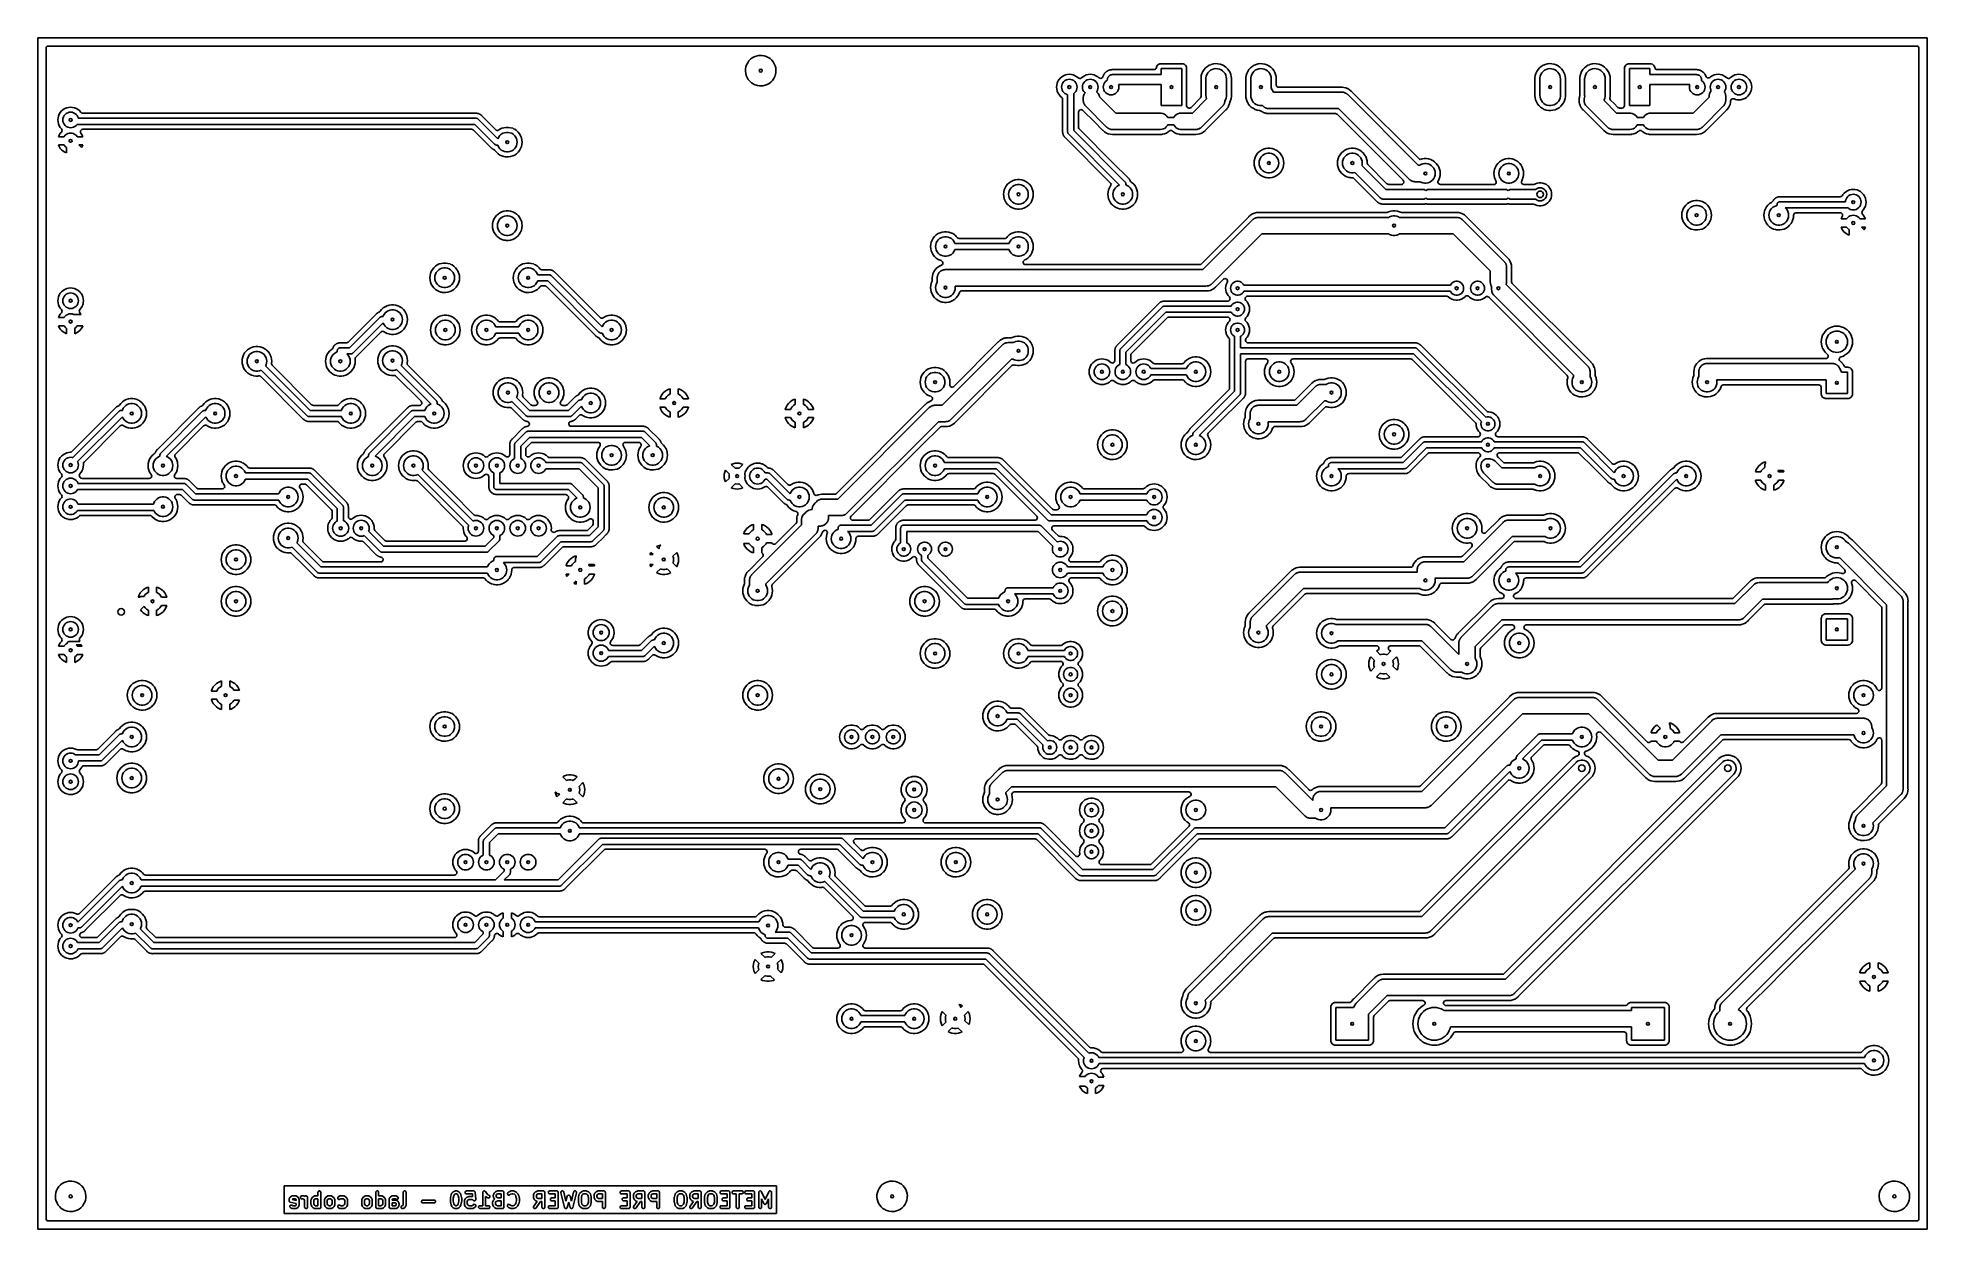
# Model space of a CAD drawing. Extents: x 0.79 to 9.84, y -6.5 to -0.79.
import ezdxf

# ---------------------------------------------------------------- set-up
doc = ezdxf.new("R2010")
doc.units = 0
doc.header["$MEASUREMENT"] = 0
doc.layers.add('BLACK', color=7, linetype='CONTINUOUS')

msp = doc.modelspace()

# ---------------------------------------------------------------- linework, layer by layer
at = {"layer": 'BLACK', "linetype": 'CONTINUOUS'}
for p, q in [((0.7874, -0.7874), (9.8425, -0.7874)), ((0.7874, -6.4961), (0.7874, -0.7874)), ((9.8425, -0.7874), (9.8425, -6.4961)), ((0.8268, -0.8385), (0.8276, -0.8343)), ((0.8268, -0.9475), (0.8268, -0.8385)), ((0.8276, -0.8343), (0.8298, -0.8306)), ((0.8298, -0.8306), (0.8333, -0.828)), ((0.8333, -0.828), (0.8375, -0.8268)), ((0.8375, -0.8268), (0.8385, -0.8268)), ((0.8385, -0.8268), (9.7914, -0.8268)), ((4.1958, -0.8982), (4.1896, -0.9068)), ((4.2032, -0.8905), (4.1958, -0.8982)), ((4.2117, -0.884), (4.2032, -0.8905)), ((4.221, -0.8787), (4.2117, -0.884)), ((4.2309, -0.8749), (4.221, -0.8787)), ((4.221, -0.8787), (4.221, -0.8787)), ((4.2413, -0.8726), (4.2309, -0.8749)), ((4.2493, -0.872), (4.2413, -0.8726)), ((4.2413, -0.8726), (4.2413, -0.8726)), ((4.2573, -0.872), (4.2493, -0.872)), ((4.2493, -0.872), (4.2493, -0.872)), ((4.2679, -0.8736), (4.2573, -0.872)), ((4.2573, -0.872), (4.2573, -0.872)), ((4.2781, -0.8767), (4.2679, -0.8736)), ((4.2877, -0.8812), (4.2781, -0.8767)), ((4.2966, -0.8871), (4.2877, -0.8812)), ((4.2877, -0.8812), (4.2877, -0.8812)), ((4.3046, -0.8942), (4.2966, -0.8871)), ((4.2966, -0.8871), (4.2966, -0.8871)), ((4.3114, -0.9024), (4.3046, -0.8942)), ((4.3046, -0.8942), (4.3046, -0.8942)), ((4.3169, -0.9115), (4.3114, -0.9024)), ((9.7914, -0.8268), (9.7956, -0.8276)), ((9.7956, -0.8276), (9.7993, -0.8298)), ((9.7993, -0.8298), (9.8019, -0.8333)), ((9.8019, -0.8333), (9.8031, -0.8375)), ((9.8031, -0.8375), (9.8031, -0.8385)), ((9.8031, -0.8385), (9.8031, -6.4449)), ((0.8268, -1.0236), (0.8268, -0.9475)), ((4.1794, -0.9369), (4.179, -0.9475)), ((4.179, -0.9475), (4.179, -0.9475)), ((4.179, -0.9475), (4.1801, -0.9582)), ((4.1813, -0.9264), (4.1794, -0.9369)), ((4.1794, -0.9369), (4.1794, -0.9369)), ((4.1801, -0.9582), (4.1801, -0.9582)), ((4.1801, -0.9582), (4.1823, -0.9662)), ((4.1847, -0.9163), (4.1813, -0.9264)), ((4.1813, -0.9264), (4.1813, -0.9264)), ((4.1823, -0.9662), (4.1828, -0.9685)), ((4.1828, -0.9685), (4.1857, -0.9752)), ((4.1896, -0.9068), (4.1847, -0.9163)), ((4.1857, -0.9752), (4.187, -0.9783)), ((4.187, -0.9783), (4.187, -0.9783)), ((4.187, -0.9783), (4.1926, -0.9874)), ((4.1926, -0.9874), (4.1994, -0.9956)), ((4.1994, -0.9956), (4.2073, -1.0027)), ((4.3007, -0.9993), (4.3081, -0.9916)), ((4.3081, -0.9916), (4.3143, -0.9829)), ((4.3143, -0.9829), (4.3192, -0.9735)), ((4.3211, -0.9213), (4.3169, -0.9115)), ((4.3192, -0.9735), (4.3217, -0.9662)), ((4.3238, -0.9316), (4.3211, -0.9213)), ((4.3217, -0.9662), (4.3226, -0.9634)), ((4.3226, -0.9634), (4.3246, -0.9529)), ((4.3226, -0.9634), (4.3226, -0.9634)), ((4.3226, -0.9634), (4.3226, -0.9634)), ((4.3249, -0.9415), (4.3238, -0.9316)), ((4.3246, -0.9529), (4.3249, -0.9453)), ((4.325, -0.9422), (4.3249, -0.9415)), ((4.3249, -0.9453), (4.325, -0.9422)), ((4.325, -0.9422), (4.325, -0.9422)), ((5.6765, -0.9958), (5.6729, -1.0047)), ((5.6816, -0.9876), (5.6765, -0.9958)), ((5.6878, -0.9803), (5.6816, -0.9876)), ((5.6951, -0.9741), (5.6878, -0.9803)), ((5.7033, -0.9691), (5.6951, -0.9741)), ((5.7122, -0.9654), (5.7033, -0.9691)), ((5.7047, -0.9972), (5.7103, -0.9925)), ((5.7103, -0.9925), (5.7168, -0.9891)), ((5.7215, -0.9631), (5.7122, -0.9654)), ((5.7122, -0.9654), (5.7122, -0.9654)), ((5.7168, -0.9891), (5.7238, -0.9869)), ((5.7311, -0.9624), (5.7215, -0.9631)), ((5.7215, -0.9631), (5.7215, -0.9631)), ((5.7238, -0.9869), (5.7311, -0.9862)), ((5.7407, -0.9631), (5.7311, -0.9624)), ((5.7311, -0.9624), (5.7311, -0.9624)), ((5.7311, -0.9862), (5.7384, -0.9869)), ((5.7384, -0.9869), (5.7454, -0.9891)), ((5.75, -0.9654), (5.7407, -0.9631)), ((5.7407, -0.9631), (5.7407, -0.9631)), ((5.7454, -0.9891), (5.7519, -0.9925)), ((5.7589, -0.9691), (5.75, -0.9654)), ((5.7519, -0.9925), (5.7575, -0.9972)), ((5.7641, -0.9722), (5.7589, -0.9691)), ((5.7671, -0.9741), (5.7641, -0.9722)), ((5.7735, -0.9795), (5.7671, -0.9741)), ((5.7671, -0.9741), (5.7671, -0.9741)), ((5.7671, -0.9741), (5.7671, -0.9741)), ((5.7765, -0.9814), (5.7735, -0.9795)), ((5.7807, -0.9823), (5.7765, -0.9814)), ((5.785, -0.9817), (5.7807, -0.9823)), ((5.7887, -0.9795), (5.785, -0.9817)), ((5.7951, -0.9741), (5.7887, -0.9795)), ((5.8033, -0.9691), (5.7951, -0.9741)), ((5.7951, -0.9741), (5.7951, -0.9741)), ((5.8122, -0.9654), (5.8033, -0.9691)), ((5.8047, -0.9972), (5.8103, -0.9925)), ((5.8103, -0.9925), (5.8168, -0.9891)), ((5.8215, -0.9631), (5.8122, -0.9654)), ((5.8122, -0.9654), (5.8122, -0.9654)), ((5.8168, -0.9891), (5.8238, -0.9869)), ((5.8311, -0.9624), (5.8215, -0.9631)), ((5.8215, -0.9631), (5.8215, -0.9631)), ((5.8238, -0.9869), (5.8311, -0.9862)), ((5.8407, -0.9631), (5.8311, -0.9624)), ((5.8311, -0.9624), (5.8311, -0.9624)), ((5.8311, -0.9862), (5.8384, -0.9869)), ((5.8384, -0.9869), (5.8454, -0.9891)), ((5.85, -0.9654), (5.8407, -0.9631)), ((5.8407, -0.9631), (5.8407, -0.9631)), ((5.8454, -0.9891), (5.8519, -0.9925)), ((5.8589, -0.9691), (5.85, -0.9654)), ((5.8519, -0.9925), (5.8575, -0.9972)), ((5.8641, -0.9722), (5.8589, -0.9691)), ((5.8671, -0.9741), (5.8641, -0.9722)), ((5.8731, -0.9792), (5.8671, -0.9741)), ((5.8671, -0.9741), (5.8671, -0.9741)), ((5.8671, -0.9741), (5.8671, -0.9741)), ((5.8736, -0.9796), (5.8731, -0.9792)), ((5.8775, -0.9816), (5.8736, -0.9796)), ((5.8818, -0.982), (5.8775, -0.9816)), ((5.886, -0.9808), (5.8818, -0.982)), ((5.8894, -0.9782), (5.886, -0.9808)), ((5.8917, -0.9745), (5.8894, -0.9782)), ((5.8922, -0.9732), (5.8917, -0.9745)), ((5.8926, -0.972), (5.8922, -0.9732)), ((5.8929, -0.9708), (5.8926, -0.972)), ((5.8938, -0.969), (5.8929, -0.9708)), ((5.8929, -0.9708), (5.8929, -0.9708)), ((5.8942, -0.9681), (5.8938, -0.969)), ((5.8949, -0.9662), (5.8942, -0.9681)), ((5.8956, -0.9652), (5.8949, -0.9662)), ((5.8962, -0.9641), (5.8956, -0.9652)), ((5.8967, -0.9629), (5.8962, -0.9641)), ((5.8979, -0.9613), (5.8967, -0.9629)), ((5.8967, -0.9629), (5.8967, -0.9629)), ((5.8985, -0.9605), (5.8979, -0.9613)), ((5.8995, -0.9588), (5.8985, -0.9605)), ((5.9004, -0.9579), (5.8995, -0.9588)), ((5.8995, -0.9588), (5.8995, -0.9588)), ((5.9012, -0.9569), (5.9004, -0.9579)), ((5.9019, -0.9559), (5.9012, -0.9569)), ((5.9034, -0.9545), (5.9019, -0.9559)), ((5.9041, -0.9538), (5.9034, -0.9545)), ((5.9054, -0.9523), (5.9041, -0.9538)), ((5.9047, -0.9972), (5.9103, -0.9925)), ((5.9064, -0.9516), (5.9054, -0.9523)), ((5.9074, -0.9508), (5.9064, -0.9516)), ((5.9083, -0.9499), (5.9074, -0.9508)), ((5.9084, -0.9499), (5.9083, -0.9499)), ((5.91, -0.9488), (5.9084, -0.9499)), ((5.9108, -0.9483), (5.91, -0.9488)), ((5.9103, -0.9925), (5.9128, -0.9912)), ((5.9124, -0.947), (5.9108, -0.9483)), ((5.9136, -0.9465), (5.9124, -0.947)), ((5.9124, -0.947), (5.9124, -0.947)), ((5.9128, -0.9912), (5.9141, -0.9834)), ((5.9146, -0.9459), (5.9136, -0.9465)), ((5.9141, -0.9834), (5.9144, -0.9823)), ((5.9144, -0.9823), (5.9146, -0.9813)), ((5.9157, -0.9452), (5.9146, -0.9459)), ((5.9146, -0.9813), (5.9154, -0.9794)), ((5.9154, -0.9794), (5.916, -0.9775)), ((5.9176, -0.9444), (5.9157, -0.9452)), ((5.9157, -0.9452), (5.9157, -0.9452)), ((5.916, -0.9775), (5.9165, -0.9766)), ((5.9165, -0.9766), (5.9169, -0.9756)), ((5.9169, -0.9756), (5.9182, -0.974)), ((5.9184, -0.944), (5.9176, -0.9444)), ((5.9182, -0.974), (5.9193, -0.9723)), ((5.9203, -0.9431), (5.9184, -0.944)), ((5.9193, -0.9723), (5.9201, -0.9715)), ((5.9201, -0.9715), (5.9207, -0.9707)), ((5.9215, -0.9428), (5.9203, -0.9431)), ((5.9203, -0.9431), (5.9203, -0.9431)), ((5.9207, -0.9707), (5.9223, -0.9695)), ((5.9227, -0.9424), (5.9215, -0.9428)), ((5.9223, -0.9695), (5.9238, -0.9681)), ((5.9238, -0.9419), (5.9227, -0.9424)), ((5.9258, -0.9415), (5.9238, -0.9419)), ((5.9238, -0.9419), (5.9238, -0.9419)), ((5.9238, -0.9681), (5.9247, -0.9676)), ((5.9247, -0.9676), (5.9256, -0.9669)), ((5.9256, -0.9669), (5.9275, -0.9662)), ((5.9267, -0.9413), (5.9258, -0.9415)), ((5.9287, -0.9407), (5.9267, -0.9413)), ((5.9275, -0.9662), (5.9293, -0.9652)), ((5.9291, -0.9407), (5.9287, -0.9407)), ((5.93, -0.9406), (5.9291, -0.9407)), ((5.9293, -0.9652), (5.9303, -0.965)), ((5.9312, -0.9404), (5.93, -0.9406)), ((5.9303, -0.965), (5.9313, -0.9646)), ((5.9324, -0.9402), (5.9312, -0.9404)), ((5.9313, -0.9646), (5.9333, -0.9643)), ((5.9344, -0.9402), (5.9324, -0.9402)), ((5.9324, -0.9402), (5.9324, -0.9402)), ((5.9333, -0.9643), (5.9353, -0.9639)), ((5.9349, -0.9401), (5.9344, -0.9402)), ((5.9352, -0.9401), (5.9349, -0.9402)), ((5.9349, -0.9402), (5.9349, -0.9401)), ((5.937, -0.9401), (5.9352, -0.9401)), ((5.9352, -0.9401), (5.9352, -0.9401)), ((5.9353, -0.9639), (5.9363, -0.9639)), ((5.9363, -0.9639), (5.9374, -0.9638)), ((5.9372, -0.9401), (5.937, -0.9401)), ((5.9412, -0.9401), (5.9372, -0.9401)), ((5.9372, -0.9401), (5.9372, -0.9401)), ((5.9374, -0.9638), (6.1713, -0.9638)), ((5.9414, -0.9401), (5.9412, -0.9401)), ((5.9423, -0.9401), (5.9414, -0.9401)), ((6.1364, -0.9401), (5.9423, -0.9401)), ((6.1402, -0.9395), (6.1364, -0.9401)), ((6.144, -0.9374), (6.1402, -0.9395)), ((6.1467, -0.934), (6.144, -0.9374)), ((6.1481, -0.9299), (6.1467, -0.934)), ((6.1482, -0.9289), (6.1481, -0.9299)), ((6.1506, -0.9231), (6.1482, -0.9289)), ((6.1482, -0.9289), (6.1482, -0.9289)), ((6.1544, -0.9182), (6.1506, -0.9231)), ((6.1506, -0.9231), (6.1506, -0.9231)), ((6.1593, -0.9144), (6.1544, -0.9182)), ((6.1544, -0.9182), (6.1544, -0.9182)), ((6.1613, -0.9136), (6.1593, -0.9144)), ((6.1593, -0.9144), (6.1593, -0.9144)), ((6.1593, -0.9144), (6.1593, -0.9144)), ((6.1651, -0.912), (6.1613, -0.9136)), ((6.1697, -0.9114), (6.1651, -0.912)), ((6.2712, -0.9114), (6.1697, -0.9114)), ((6.1713, -0.9638), (6.1713, -0.935)), ((6.1713, -0.935), (6.2697, -0.935)), ((6.2697, -0.935), (6.2697, -1.1122)), ((6.2759, -0.912), (6.2712, -0.9114)), ((6.2816, -0.9144), (6.2759, -0.912)), ((6.2759, -0.912), (6.2759, -0.912)), ((6.2865, -0.9182), (6.2816, -0.9144)), ((6.2816, -0.9144), (6.2816, -0.9144)), ((6.2874, -0.9193), (6.2865, -0.9182)), ((6.2865, -0.9182), (6.2865, -0.9182)), ((6.2903, -0.9231), (6.2874, -0.9193)), ((6.2924, -0.9281), (6.2903, -0.9231)), ((6.2927, -0.9289), (6.2924, -0.9281)), ((6.2933, -0.9335), (6.2927, -0.9289)), ((6.2933, -1.1126), (6.2933, -0.9335)), ((6.3637, -0.9684), (6.3622, -0.9789)), ((6.3622, -0.9789), (6.3622, -0.9789)), ((6.3622, -0.9789), (6.3622, -1.0657)), ((6.3668, -0.9582), (6.3637, -0.9684)), ((6.3713, -0.9485), (6.3668, -0.9582)), ((6.3772, -0.9396), (6.3713, -0.9485)), ((6.3843, -0.9317), (6.3772, -0.9396)), ((6.3925, -0.9248), (6.3843, -0.9317)), ((6.3858, -0.9843), (6.386, -0.9798)), ((6.3858, -1.063), (6.3858, -0.9843)), ((6.386, -0.9798), (6.3876, -0.9712)), ((6.3876, -0.9712), (6.3907, -0.9629)), ((6.3907, -0.9629), (6.3952, -0.9553)), ((6.4016, -0.9193), (6.3925, -0.9248)), ((6.3952, -0.9553), (6.401, -0.9487)), ((6.401, -0.9487), (6.4079, -0.9432)), ((6.4086, -0.9163), (6.4016, -0.9193)), ((6.4016, -0.9193), (6.4016, -0.9193)), ((6.4079, -0.9432), (6.4157, -0.939)), ((6.4115, -0.9151), (6.4086, -0.9163)), ((6.4218, -0.9124), (6.4115, -0.9151)), ((6.4115, -0.9151), (6.4115, -0.9151)), ((6.4115, -0.9151), (6.4115, -0.9151)), ((6.4157, -0.939), (6.4241, -0.9363)), ((6.4324, -0.9113), (6.4218, -0.9124)), ((6.4218, -0.9124), (6.4218, -0.9124)), ((6.4241, -0.9363), (6.4328, -0.9351)), ((6.443, -0.9116), (6.4324, -0.9113)), ((6.4324, -0.9113), (6.4324, -0.9113)), ((6.4328, -0.9351), (6.4416, -0.9355)), ((6.4416, -0.9355), (6.4502, -0.9374)), ((6.4535, -0.9136), (6.443, -0.9116)), ((6.443, -0.9116), (6.443, -0.9116)), ((6.4502, -0.9374), (6.4584, -0.9409)), ((6.4636, -0.917), (6.4535, -0.9136)), ((6.4535, -0.9136), (6.4535, -0.9136)), ((6.4584, -0.9409), (6.4657, -0.9458)), ((6.4731, -0.9219), (6.4636, -0.917)), ((6.4657, -0.9458), (6.4721, -0.9519)), ((6.4721, -0.9519), (6.4773, -0.959)), ((6.4748, -0.9231), (6.4731, -0.9219)), ((6.4818, -0.9281), (6.4748, -0.9231)), ((6.4773, -0.959), (6.4811, -0.967)), ((6.4811, -0.967), (6.4835, -0.9755)), ((6.4894, -0.9355), (6.4818, -0.9281)), ((6.4835, -0.9755), (6.4843, -0.9843)), ((6.4843, -0.9843), (6.4843, -1.063)), ((6.496, -0.9439), (6.4894, -0.9355)), ((6.5012, -0.9532), (6.496, -0.9439)), ((6.505, -0.9632), (6.5012, -0.9532)), ((6.5073, -0.9736), (6.505, -0.9632)), ((6.5079, -0.9814), (6.5073, -0.9736)), ((6.5073, -0.9736), (6.5073, -0.9736)), ((6.5073, -0.9736), (6.5073, -0.9736)), ((6.5079, -0.9816), (6.5079, -0.9814)), ((6.5079, -1.0657), (6.5079, -0.9816)), ((6.5783, -0.9684), (6.5768, -0.9789)), ((6.5768, -0.9789), (6.5768, -1.0657)), ((6.5814, -0.9582), (6.5783, -0.9684)), ((6.5859, -0.9485), (6.5814, -0.9582)), ((6.5918, -0.9396), (6.5859, -0.9485)), ((6.5989, -0.9317), (6.5918, -0.9396)), ((6.6071, -0.9248), (6.5989, -0.9317)), ((6.6004, -0.9843), (6.6006, -0.9798)), ((6.6004, -1.063), (6.6004, -0.9843)), ((6.6006, -0.9798), (6.6022, -0.9712)), ((6.6022, -0.9712), (6.6053, -0.9629)), ((6.6053, -0.9629), (6.6098, -0.9553)), ((6.6162, -0.9193), (6.6071, -0.9248)), ((6.6098, -0.9553), (6.6156, -0.9487)), ((6.6156, -0.9487), (6.6225, -0.9432)), ((6.6232, -0.9163), (6.6162, -0.9193)), ((6.6162, -0.9193), (6.6162, -0.9193)), ((6.6225, -0.9432), (6.6303, -0.939)), ((6.626, -0.9151), (6.6232, -0.9163)), ((6.6363, -0.9124), (6.626, -0.9151)), ((6.626, -0.9151), (6.626, -0.9151)), ((6.626, -0.9151), (6.626, -0.9151)), ((6.6303, -0.939), (6.6387, -0.9363)), ((6.6469, -0.9113), (6.6363, -0.9124)), ((6.6363, -0.9124), (6.6363, -0.9124)), ((6.6387, -0.9363), (6.6474, -0.9351)), ((6.6576, -0.9116), (6.6469, -0.9113)), ((6.6469, -0.9113), (6.6469, -0.9113)), ((6.6474, -0.9351), (6.6562, -0.9355)), ((6.6562, -0.9355), (6.6648, -0.9374)), ((6.6681, -0.9136), (6.6576, -0.9116)), ((6.6576, -0.9116), (6.6576, -0.9116)), ((6.6648, -0.9374), (6.6729, -0.9409)), ((6.6782, -0.917), (6.6681, -0.9136)), ((6.6681, -0.9136), (6.6681, -0.9136)), ((6.6729, -0.9409), (6.6803, -0.9458)), ((6.6877, -0.9219), (6.6782, -0.917)), ((6.6803, -0.9458), (6.6867, -0.9519)), ((6.6867, -0.9519), (6.6919, -0.959)), ((6.6894, -0.9231), (6.6877, -0.9219)), ((6.6963, -0.9281), (6.6894, -0.9231)), ((6.6919, -0.959), (6.6957, -0.967)), ((6.6957, -0.967), (6.698, -0.9755)), ((6.704, -0.9355), (6.6963, -0.9281)), ((6.698, -0.9755), (6.6988, -0.9843)), ((6.6988, -0.9843), (6.6988, -1.0294)), ((6.7105, -0.9439), (6.704, -0.9355)), ((6.7157, -0.9532), (6.7105, -0.9439)), ((6.7196, -0.9632), (6.7157, -0.9532)), ((6.7219, -0.9736), (6.7196, -0.9632)), ((6.7225, -0.9816), (6.7219, -0.9736)), ((6.7219, -0.9736), (6.7219, -0.9736)), ((6.7219, -0.9736), (6.7219, -0.9736)), ((6.7225, -1.0126), (6.7225, -0.9816)), ((7.9641, -0.9684), (7.9626, -0.9789)), ((7.9626, -0.9789), (7.9626, -1.0657)), ((7.9672, -0.9582), (7.9641, -0.9684)), ((7.9717, -0.9485), (7.9672, -0.9582)), ((7.9776, -0.9396), (7.9717, -0.9485)), ((7.9847, -0.9317), (7.9776, -0.9396)), ((7.9929, -0.9248), (7.9847, -0.9317)), ((7.9862, -0.9843), (7.9864, -0.9798)), ((7.9862, -1.063), (7.9862, -0.9843)), ((7.9864, -0.9798), (7.988, -0.9712)), ((7.988, -0.9712), (7.9911, -0.9629)), ((7.9911, -0.9629), (7.9956, -0.9553)), ((8.002, -0.9193), (7.9929, -0.9248)), ((7.9956, -0.9553), (8.0014, -0.9487)), ((8.0014, -0.9487), (8.0083, -0.9432)), ((8.009, -0.9163), (8.002, -0.9193)), ((8.002, -0.9193), (8.002, -0.9193)), ((8.0083, -0.9432), (8.0161, -0.939)), ((8.0118, -0.9151), (8.009, -0.9163)), ((8.0222, -0.9124), (8.0118, -0.9151)), ((8.0118, -0.9151), (8.0118, -0.9151)), ((8.0118, -0.9151), (8.0118, -0.9151)), ((8.0161, -0.939), (8.0245, -0.9363)), ((8.0328, -0.9113), (8.0222, -0.9124)), ((8.0222, -0.9124), (8.0222, -0.9124)), ((8.0245, -0.9363), (8.0332, -0.9351)), ((8.0434, -0.9116), (8.0328, -0.9113)), ((8.0328, -0.9113), (8.0328, -0.9113)), ((8.0332, -0.9351), (8.042, -0.9355)), ((8.042, -0.9355), (8.0506, -0.9374)), ((8.0539, -0.9136), (8.0434, -0.9116)), ((8.0434, -0.9116), (8.0434, -0.9116)), ((8.0506, -0.9374), (8.0588, -0.9409)), ((8.064, -0.917), (8.0539, -0.9136)), ((8.0539, -0.9136), (8.0539, -0.9136)), ((8.0588, -0.9409), (8.0661, -0.9458)), ((8.0735, -0.9219), (8.064, -0.917)), ((8.0661, -0.9458), (8.0725, -0.9519)), ((8.0725, -0.9519), (8.0777, -0.959)), ((8.0752, -0.9231), (8.0735, -0.9219)), ((8.0822, -0.9281), (8.0752, -0.9231)), ((8.0777, -0.959), (8.0815, -0.967)), ((8.0815, -0.967), (8.0839, -0.9755)), ((8.0898, -0.9355), (8.0822, -0.9281)), ((8.0839, -0.9755), (8.0846, -0.9843)), ((8.0846, -0.9843), (8.0846, -1.063)), ((8.0964, -0.9439), (8.0898, -0.9355)), ((8.1016, -0.9532), (8.0964, -0.9439)), ((8.1054, -0.9632), (8.1016, -0.9532)), ((8.1077, -0.9736), (8.1054, -0.9632)), ((8.1083, -0.9814), (8.1077, -0.9736)), ((8.1077, -0.9736), (8.1077, -0.9736)), ((8.1077, -0.9736), (8.1077, -0.9736)), ((8.1083, -0.9816), (8.1083, -0.9814)), ((8.1083, -1.0683), (8.1083, -0.9816)), ((8.1787, -0.9684), (8.1771, -0.9789)), ((8.1771, -0.9789), (8.1771, -1.0657)), ((8.1818, -0.9582), (8.1787, -0.9684)), ((8.1863, -0.9485), (8.1818, -0.9582)), ((8.1922, -0.9396), (8.1863, -0.9485)), ((8.1993, -0.9317), (8.1922, -0.9396)), ((8.2075, -0.9248), (8.1993, -0.9317)), ((8.2008, -0.9843), (8.201, -0.9798)), ((8.2008, -1.063), (8.2008, -0.9843)), ((8.201, -0.9798), (8.2026, -0.9712)), ((8.2026, -0.9712), (8.2057, -0.9629)), ((8.2057, -0.9629), (8.2102, -0.9553)), ((8.2166, -0.9193), (8.2075, -0.9248)), ((8.2102, -0.9553), (8.216, -0.9487)), ((8.216, -0.9487), (8.2229, -0.9432)), ((8.2236, -0.9163), (8.2166, -0.9193)), ((8.2166, -0.9193), (8.2166, -0.9193)), ((8.2229, -0.9432), (8.2307, -0.939)), ((8.2264, -0.9151), (8.2236, -0.9163)), ((8.2367, -0.9124), (8.2264, -0.9151)), ((8.2264, -0.9151), (8.2264, -0.9151)), ((8.2264, -0.9151), (8.2264, -0.9151)), ((8.2307, -0.939), (8.239, -0.9363)), ((8.2473, -0.9113), (8.2367, -0.9124)), ((8.2367, -0.9124), (8.2367, -0.9124)), ((8.239, -0.9363), (8.2478, -0.9351)), ((8.258, -0.9116), (8.2473, -0.9113)), ((8.2473, -0.9113), (8.2473, -0.9113)), ((8.2478, -0.9351), (8.2566, -0.9355)), ((8.2566, -0.9355), (8.2652, -0.9374)), ((8.2685, -0.9136), (8.258, -0.9116)), ((8.258, -0.9116), (8.258, -0.9116)), ((8.2652, -0.9374), (8.2733, -0.9409)), ((8.2786, -0.917), (8.2685, -0.9136)), ((8.2685, -0.9136), (8.2685, -0.9136)), ((8.2733, -0.9409), (8.2807, -0.9458)), ((8.2881, -0.9219), (8.2786, -0.917)), ((8.2807, -0.9458), (8.2871, -0.9519)), ((8.2871, -0.9519), (8.2922, -0.959)), ((8.2898, -0.9231), (8.2881, -0.9219)), ((8.2967, -0.9281), (8.2898, -0.9231)), ((8.2922, -0.959), (8.2961, -0.967)), ((8.2961, -0.967), (8.2984, -0.9755)), ((8.3044, -0.9355), (8.2967, -0.9281)), ((8.2984, -0.9755), (8.2992, -0.9843)), ((8.2992, -0.9843), (8.2992, -1.063)), ((8.3109, -0.9439), (8.3044, -0.9355)), ((8.3161, -0.9532), (8.3109, -0.9439)), ((8.32, -0.9632), (8.3161, -0.9532)), ((8.3223, -0.9736), (8.32, -0.9632)), ((8.3228, -0.9814), (8.3223, -0.9736)), ((8.3223, -0.9736), (8.3223, -0.9736)), ((8.3223, -0.9736), (8.3223, -0.9736)), ((8.3229, -0.9816), (8.3228, -0.9814)), ((8.3229, -1.0683), (8.3229, -0.9816)), ((8.392, -0.9317), (8.3917, -0.9335)), ((8.3917, -0.9335), (8.3917, -1.0236)), ((8.3923, -0.9289), (8.392, -0.9317)), ((8.3947, -0.9231), (8.3923, -0.9289)), ((8.3923, -0.9289), (8.3923, -0.9289)), ((8.3985, -0.9182), (8.3947, -0.9231)), ((8.3947, -0.9231), (8.3947, -0.9231)), ((8.4034, -0.9144), (8.3985, -0.9182)), ((8.3985, -0.9182), (8.3985, -0.9182)), ((8.4054, -0.9136), (8.4034, -0.9144)), ((8.4034, -0.9144), (8.4034, -0.9144)), ((8.4034, -0.9144), (8.4034, -0.9144)), ((8.4092, -0.912), (8.4054, -0.9136)), ((8.4138, -0.9114), (8.4092, -0.912)), ((8.5153, -0.9114), (8.4138, -0.9114)), ((8.4154, -1.1122), (8.4154, -0.935)), ((8.4154, -0.935), (8.5138, -0.935)), ((8.5138, -0.935), (8.5138, -0.9638)), ((8.5138, -0.9638), (8.7374, -0.9638)), ((8.52, -0.912), (8.5153, -0.9114)), ((8.5257, -0.9144), (8.52, -0.912)), ((8.52, -0.912), (8.52, -0.912)), ((8.5306, -0.9182), (8.5257, -0.9144)), ((8.5257, -0.9144), (8.5257, -0.9144)), ((8.5315, -0.9193), (8.5306, -0.9182)), ((8.5306, -0.9182), (8.5306, -0.9182)), ((8.5344, -0.9231), (8.5315, -0.9193)), ((8.5365, -0.9281), (8.5344, -0.9231)), ((8.5368, -0.9289), (8.5365, -0.9281)), ((8.5369, -0.9299), (8.5368, -0.9289)), ((8.5381, -0.9336), (8.5369, -0.9299)), ((8.5407, -0.9371), (8.5381, -0.9336)), ((8.5444, -0.9393), (8.5407, -0.9371)), ((8.5486, -0.9401), (8.5444, -0.9393)), ((8.7352, -0.9401), (8.5486, -0.9401)), ((8.7361, -0.9401), (8.7352, -0.9401)), ((8.7363, -0.9401), (8.7361, -0.9401)), ((8.7382, -0.9399), (8.7363, -0.9401)), ((8.7374, -0.9638), (8.7396, -0.9641)), ((8.7421, -0.9404), (8.7382, -0.9399)), ((8.7382, -0.9399), (8.7382, -0.9399)), ((8.7396, -0.9641), (8.7418, -0.9642)), ((8.7418, -0.9642), (8.7426, -0.9645)), ((8.7422, -0.9404), (8.7421, -0.9404)), ((8.7461, -0.9407), (8.7422, -0.9404)), ((8.7426, -0.9645), (8.7435, -0.9646)), ((8.7435, -0.9646), (8.7455, -0.9654)), ((8.7455, -0.9654), (8.7476, -0.9661)), ((8.7465, -0.9408), (8.7461, -0.9407)), ((8.7469, -0.9409), (8.7465, -0.9408)), ((8.7506, -0.942), (8.7469, -0.9409)), ((8.7476, -0.9661), (8.7484, -0.9666)), ((8.7484, -0.9666), (8.7492, -0.9669)), ((8.7492, -0.9669), (8.751, -0.9683)), ((8.7508, -0.9421), (8.7506, -0.942)), ((8.7545, -0.9431), (8.7508, -0.9421)), ((8.751, -0.9683), (8.7528, -0.9695)), ((8.7528, -0.9695), (8.7534, -0.9701)), ((8.7534, -0.9701), (8.7541, -0.9707)), ((8.7541, -0.9707), (8.7554, -0.9724)), ((8.7549, -0.9433), (8.7545, -0.9431)), ((8.7553, -0.9434), (8.7549, -0.9433)), ((8.7587, -0.9452), (8.7553, -0.9434)), ((8.7554, -0.9724), (8.7569, -0.9741)), ((8.7569, -0.9741), (8.7573, -0.9749)), ((8.7573, -0.9749), (8.7579, -0.9756)), ((8.7579, -0.9756), (8.7587, -0.9776)), ((8.7589, -0.9453), (8.7587, -0.9452)), ((8.7587, -0.9776), (8.7597, -0.9796)), ((8.7624, -0.947), (8.7589, -0.9453)), ((8.7597, -0.9796), (8.7599, -0.9805)), ((8.7599, -0.9805), (8.7602, -0.9813)), ((8.7602, -0.9813), (8.7605, -0.9835)), ((8.7605, -0.9835), (8.761, -0.9856)), ((8.761, -0.9856), (8.7615, -0.993)), ((8.7615, -0.993), (8.7666, -0.9972)), ((8.7627, -0.9473), (8.7624, -0.947)), ((8.7631, -0.9475), (8.7627, -0.9473)), ((8.7661, -0.9499), (8.7631, -0.9475)), ((8.7631, -0.9475), (8.7631, -0.9475)), ((8.7631, -0.9475), (8.7631, -0.9475)), ((8.7663, -0.95), (8.7661, -0.9499)), ((8.7694, -0.9523), (8.7663, -0.95)), ((8.7697, -0.9526), (8.7694, -0.9523)), ((8.7694, -0.9523), (8.7694, -0.9523)), ((8.77, -0.9529), (8.7697, -0.9526)), ((8.7703, -0.9532), (8.77, -0.9529)), ((8.77, -0.9529), (8.77, -0.9529)), ((8.7725, -0.9558), (8.7703, -0.9532)), ((8.7727, -0.9559), (8.7725, -0.9558)), ((8.7753, -0.9588), (8.7727, -0.9559)), ((8.7755, -0.9591), (8.7753, -0.9588)), ((8.7757, -0.9594), (8.7755, -0.9591)), ((8.7769, -0.9613), (8.7757, -0.9594)), ((8.7757, -0.9594), (8.7757, -0.9594)), ((8.7777, -0.9628), (8.7769, -0.9613)), ((8.7778, -0.9629), (8.7777, -0.9628)), ((8.7799, -0.9662), (8.7778, -0.9629)), ((8.7801, -0.9666), (8.7799, -0.9662)), ((8.7799, -0.9662), (8.7799, -0.9662)), ((8.7799, -0.9662), (8.7799, -0.9662)), ((8.7799, -0.9662), (8.7799, -0.9662)), ((8.7802, -0.9669), (8.7801, -0.9666)), ((8.7816, -0.9706), (8.7802, -0.9669)), ((8.7802, -0.9669), (8.7802, -0.9669)), ((8.7816, -0.9708), (8.7816, -0.9706)), ((8.7822, -0.9722), (8.7816, -0.9708)), ((8.7825, -0.9729), (8.7822, -0.9722)), ((8.785, -0.9764), (8.7825, -0.9729)), ((8.7886, -0.9788), (8.785, -0.9764)), ((8.7928, -0.9797), (8.7886, -0.9788)), ((8.7971, -0.9791), (8.7928, -0.9797)), ((8.8008, -0.9769), (8.7971, -0.9791)), ((8.8042, -0.9741), (8.8008, -0.9769)), ((8.8124, -0.9691), (8.8042, -0.9741)), ((8.8042, -0.9741), (8.8042, -0.9741)), ((8.8212, -0.9654), (8.8124, -0.9691)), ((8.8137, -0.9972), (8.8194, -0.9925)), ((8.8194, -0.9925), (8.8258, -0.9891)), ((8.8306, -0.9631), (8.8212, -0.9654)), ((8.8212, -0.9654), (8.8212, -0.9654)), ((8.8258, -0.9891), (8.8329, -0.9869)), ((8.8402, -0.9624), (8.8306, -0.9631)), ((8.8306, -0.9631), (8.8306, -0.9631)), ((8.8329, -0.9869), (8.8402, -0.9862)), ((8.8497, -0.9631), (8.8402, -0.9624)), ((8.8402, -0.9624), (8.8402, -0.9624)), ((8.8402, -0.9862), (8.8475, -0.9869)), ((8.8475, -0.9869), (8.8545, -0.9891)), ((8.8591, -0.9654), (8.8497, -0.9631)), ((8.8497, -0.9631), (8.8497, -0.9631)), ((8.8545, -0.9891), (8.8609, -0.9925)), ((8.868, -0.9691), (8.8591, -0.9654)), ((8.8609, -0.9925), (8.8666, -0.9972)), ((8.8731, -0.9722), (8.868, -0.9691)), ((8.8761, -0.9741), (8.8731, -0.9722)), ((8.8825, -0.9795), (8.8761, -0.9741)), ((8.8761, -0.9741), (8.8761, -0.9741)), ((8.8761, -0.9741), (8.8761, -0.9741)), ((8.8856, -0.9814), (8.8825, -0.9795)), ((8.8898, -0.9823), (8.8856, -0.9814)), ((8.8941, -0.9817), (8.8898, -0.9823)), ((8.8978, -0.9795), (8.8941, -0.9817)), ((8.9042, -0.9741), (8.8978, -0.9795)), ((8.9124, -0.9691), (8.9042, -0.9741)), ((8.9042, -0.9741), (8.9042, -0.9741)), ((8.9212, -0.9654), (8.9124, -0.9691)), ((8.9137, -0.9972), (8.9194, -0.9925)), ((8.9194, -0.9925), (8.9258, -0.9891)), ((8.9306, -0.9631), (8.9212, -0.9654)), ((8.9212, -0.9654), (8.9212, -0.9654)), ((8.9258, -0.9891), (8.9329, -0.9869)), ((8.9402, -0.9624), (8.9306, -0.9631)), ((8.9306, -0.9631), (8.9306, -0.9631)), ((8.9329, -0.9869), (8.9402, -0.9862)), ((8.9497, -0.9631), (8.9402, -0.9624)), ((8.9402, -0.9624), (8.9402, -0.9624)), ((8.9402, -0.9862), (8.9475, -0.9869)), ((8.9475, -0.9869), (8.9545, -0.9891)), ((8.9591, -0.9654), (8.9497, -0.9631)), ((8.9497, -0.9631), (8.9497, -0.9631)), ((8.9545, -0.9891), (8.9609, -0.9925)), ((8.968, -0.9691), (8.9591, -0.9654)), ((8.9609, -0.9925), (8.9666, -0.9972)), ((8.9731, -0.9722), (8.968, -0.9691)), ((8.9761, -0.9741), (8.9731, -0.9722)), ((8.9835, -0.9803), (8.9761, -0.9741)), ((8.9897, -0.9876), (8.9835, -0.9803)), ((8.9921, -0.9916), (8.9897, -0.9876)), ((8.9947, -0.9958), (8.9921, -0.9916)), ((8.9984, -1.0047), (8.9947, -0.9958)), ((0.8268, -1.1811), (0.8268, -1.0236)), ((4.2073, -1.0027), (4.2073, -1.0027)), ((4.2073, -1.0027), (4.2073, -1.0027)), ((4.2073, -1.0027), (4.2162, -1.0086)), ((4.2162, -1.0086), (4.2162, -1.0086)), ((4.2162, -1.0086), (4.2162, -1.0086)), ((4.2162, -1.0086), (4.221, -1.0108)), ((4.221, -1.0108), (4.2259, -1.0131)), ((4.2259, -1.0131), (4.2361, -1.0162)), ((4.2361, -1.0162), (4.2466, -1.0177)), ((4.2466, -1.0177), (4.2466, -1.0177)), ((4.2466, -1.0177), (4.2546, -1.0177)), ((4.2546, -1.0177), (4.2626, -1.0172)), ((4.2626, -1.0172), (4.273, -1.0148)), ((4.2626, -1.0172), (4.2626, -1.0172)), ((4.2626, -1.0172), (4.2626, -1.0172)), ((4.273, -1.0148), (4.283, -1.011)), ((4.283, -1.011), (4.2923, -1.0058)), ((4.2923, -1.0058), (4.3007, -0.9993)), ((5.6706, -1.014), (5.6699, -1.0236)), ((5.6699, -1.0236), (5.6699, -1.0236)), ((5.6699, -1.0236), (5.6706, -1.0332)), ((5.6729, -1.0047), (5.6706, -1.014)), ((5.6706, -1.014), (5.6706, -1.014)), ((5.6706, -1.0332), (5.6706, -1.0332)), ((5.6706, -1.0332), (5.6729, -1.0425)), ((5.6729, -1.0047), (5.6729, -1.0047)), ((5.6729, -1.0425), (5.6729, -1.0425)), ((5.6729, -1.0425), (5.6765, -1.0514)), ((5.6765, -1.0514), (5.6806, -1.0581)), ((5.6806, -1.0581), (5.6816, -1.0596)), ((5.6816, -1.0596), (5.6877, -1.0668)), ((5.6877, -1.0668), (5.6878, -1.0669)), ((5.6878, -1.0669), (5.6895, -1.0684)), ((5.6895, -1.0684), (5.6949, -1.073)), ((5.6937, -1.0236), (5.6944, -1.0163)), ((5.6944, -1.0309), (5.6937, -1.0236)), ((5.6944, -1.0163), (5.6965, -1.0093)), ((5.6965, -1.0379), (5.6944, -1.0309)), ((5.6949, -1.073), (5.6976, -1.0763)), ((5.6965, -1.0093), (5.7, -1.0028)), ((5.7, -1.0444), (5.6965, -1.0379)), ((5.6976, -1.0763), (5.6989, -1.0804)), ((5.6989, -1.0804), (5.699, -1.0819)), ((5.699, -1.0819), (5.699, -1.2368)), ((5.7, -1.0028), (5.7047, -0.9972)), ((5.7047, -1.0501), (5.7, -1.0444)), ((5.7103, -1.0547), (5.7047, -1.0501)), ((5.7168, -1.0582), (5.7103, -1.0547)), ((5.7226, -1.06), (5.7168, -1.0582)), ((5.7226, -1.2374), (5.7226, -1.06)), ((5.7575, -1.0501), (5.7522, -1.0545)), ((5.7522, -1.0545), (5.7522, -1.2313)), ((5.7575, -0.9972), (5.7622, -1.0028)), ((5.7622, -1.0444), (5.7575, -1.0501)), ((5.7622, -1.0028), (5.7657, -1.0093)), ((5.7657, -1.0379), (5.7622, -1.0444)), ((5.7657, -1.0093), (5.7678, -1.0163)), ((5.7678, -1.0309), (5.7657, -1.0379)), ((5.7678, -1.0163), (5.7685, -1.0236)), ((5.7685, -1.0236), (5.7678, -1.0309)), ((5.7937, -1.0236), (5.7944, -1.0163)), ((5.7944, -1.0309), (5.7937, -1.0236)), ((5.7944, -1.0163), (5.7965, -1.0093)), ((5.7965, -1.0379), (5.7944, -1.0309)), ((5.7965, -1.0093), (5.8, -1.0028)), ((5.8, -1.0444), (5.7965, -1.0379)), ((5.798, -1.0774), (5.7982, -1.0734)), ((5.798, -1.0874), (5.798, -1.0774)), ((5.7982, -1.0734), (5.7998, -1.0656)), ((5.7998, -1.0656), (5.803, -1.0583)), ((5.8, -1.0028), (5.8047, -0.9972)), ((5.8047, -1.0501), (5.8, -1.0444)), ((5.803, -1.0583), (5.8072, -1.0522)), ((5.8072, -1.0522), (5.8047, -1.0501)), ((5.8575, -0.9972), (5.8622, -1.0028)), ((5.8622, -1.0444), (5.8609, -1.046)), ((5.8609, -1.046), (5.8645, -1.0489)), ((5.8622, -1.0028), (5.8657, -1.0093)), ((5.8657, -1.0379), (5.8622, -1.0444)), ((5.8645, -1.0489), (5.8697, -1.0549)), ((5.8657, -1.0093), (5.8678, -1.0163)), ((5.8678, -1.0309), (5.8657, -1.0379)), ((5.8678, -1.0163), (5.8685, -1.0236)), ((5.8685, -1.0236), (5.8678, -1.0309)), ((5.8697, -1.0549), (5.8736, -1.0619)), ((5.8736, -1.0619), (5.876, -1.0695)), ((5.876, -1.0695), (5.8761, -1.0704)), ((5.8761, -1.0704), (5.9537, -1.148)), ((5.8937, -1.0236), (5.8944, -1.0163)), ((5.8944, -1.0309), (5.8937, -1.0236)), ((5.8944, -1.0163), (5.8965, -1.0093)), ((5.8965, -1.0379), (5.8944, -1.0309)), ((5.8965, -1.0093), (5.9, -1.0028)), ((5.9, -1.0444), (5.8965, -1.0379)), ((5.9, -1.0028), (5.9047, -0.9972)), ((5.9047, -1.0501), (5.9, -1.0444)), ((5.9103, -1.0547), (5.9047, -1.0501)), ((5.9168, -1.0582), (5.9103, -1.0547)), ((5.9238, -1.0603), (5.9168, -1.0582)), ((5.9311, -1.061), (5.9238, -1.0603)), ((5.9384, -1.0603), (5.9311, -1.061)), ((5.9454, -1.0582), (5.9384, -1.0603)), ((5.9519, -1.0547), (5.9454, -1.0582)), ((5.9575, -1.0501), (5.9519, -1.0547)), ((5.9622, -1.0444), (5.9575, -1.0501)), ((5.9657, -1.0379), (5.9622, -1.0444)), ((5.9678, -1.0309), (5.9657, -1.0379)), ((6.1713, -1.011), (5.9662, -1.011)), ((5.9662, -1.011), (5.9678, -1.0163)), ((5.9678, -1.0163), (5.9685, -1.0236)), ((5.9685, -1.0236), (5.9678, -1.0309)), ((6.1713, -1.1122), (6.1713, -1.011)), ((6.3589, -1.0768), (6.3147, -1.1209)), ((6.3211, -1.148), (6.3889, -1.0802)), ((6.3598, -1.0757), (6.3589, -1.0768)), ((6.3618, -1.0719), (6.3598, -1.0757)), ((6.3623, -1.0676), (6.3618, -1.0719)), ((6.3622, -1.0657), (6.3623, -1.0669)), ((6.3623, -1.0669), (6.3623, -1.0676)), ((6.3866, -1.0718), (6.3858, -1.063)), ((6.3889, -1.0802), (6.3866, -1.0718)), ((6.4794, -1.0843), (6.4767, -1.0888)), ((6.4825, -1.0761), (6.4794, -1.0843)), ((6.4841, -1.0674), (6.4825, -1.0761)), ((6.4843, -1.063), (6.4841, -1.0674)), ((6.5038, -1.0874), (6.5063, -1.0789)), ((6.5063, -1.0789), (6.5079, -1.0683)), ((6.5079, -1.0683), (6.5079, -1.0657)), ((6.5768, -1.0657), (6.5773, -1.0736)), ((6.5773, -1.0736), (6.5773, -1.0736)), ((6.5773, -1.0736), (6.5795, -1.0835)), ((6.5795, -1.0835), (6.5797, -1.084)), ((6.5797, -1.084), (6.5835, -1.094)), ((6.6012, -1.0718), (6.6004, -1.063)), ((6.6035, -1.0803), (6.6012, -1.0718)), ((6.6074, -1.0882), (6.6035, -1.0803)), ((6.6988, -1.0294), (6.7098, -1.048)), ((6.7098, -1.048), (7.0374, -1.048)), ((6.7225, -1.0137), (6.7225, -1.0126)), ((6.7237, -1.0179), (6.7225, -1.0137)), ((6.7263, -1.0213), (6.7237, -1.0179)), ((6.73, -1.0236), (6.7263, -1.0213)), ((6.7342, -1.0244), (6.73, -1.0236)), ((7.0345, -1.0244), (6.7342, -1.0244)), ((7.0354, -1.0244), (7.0345, -1.0244)), ((7.0374, -1.0242), (7.0354, -1.0244)), ((7.0386, -1.0243), (7.0374, -1.0242)), ((7.0374, -1.0242), (7.0374, -1.0242)), ((7.0374, -1.048), (7.0414, -1.0482)), ((7.0399, -1.0244), (7.0386, -1.0243)), ((7.0473, -1.025), (7.0399, -1.0244)), ((7.0399, -1.0244), (7.0399, -1.0244)), ((7.0399, -1.0244), (7.0399, -1.0244)), ((7.0414, -1.0482), (7.0429, -1.0485)), ((7.0429, -1.0485), (7.0443, -1.0486)), ((7.0443, -1.0486), (7.0467, -1.0493)), ((7.0467, -1.0493), (7.0492, -1.0498)), ((7.0569, -1.0273), (7.0473, -1.025)), ((7.0473, -1.025), (7.0473, -1.025)), ((7.0473, -1.025), (7.0473, -1.025)), ((7.0473, -1.025), (7.0473, -1.025)), ((7.0492, -1.0498), (7.0506, -1.0504)), ((7.0506, -1.0504), (7.052, -1.0508)), ((7.052, -1.0508), (7.0542, -1.052)), ((7.0542, -1.052), (7.0565, -1.053)), ((7.0565, -1.053), (7.0577, -1.0538)), ((7.0626, -1.0296), (7.0569, -1.0273)), ((7.0569, -1.0273), (7.0569, -1.0273)), ((7.0577, -1.0538), (7.0591, -1.0545)), ((7.0591, -1.0545), (7.061, -1.0561)), ((7.061, -1.0561), (7.063, -1.0575)), ((7.0661, -1.0311), (7.0626, -1.0296)), ((7.063, -1.0575), (7.0641, -1.0586)), ((7.0641, -1.0586), (7.0652, -1.0596)), ((7.0652, -1.0596), (7.4037, -1.398)), ((7.0746, -1.0363), (7.0661, -1.0311)), ((7.0661, -1.0311), (7.0661, -1.0311)), ((7.0661, -1.0311), (7.0661, -1.0311)), ((7.0821, -1.0427), (7.0746, -1.0363)), ((7.0746, -1.0363), (7.0746, -1.0363)), ((7.0834, -1.0442), (7.0821, -1.0427)), ((7.0821, -1.0427), (7.0821, -1.0427)), ((7.084, -1.0449), (7.0834, -1.0442)), ((7.1048, -1.0657), (7.084, -1.0449)), ((7.4056, -1.3665), (7.1048, -1.0657)), ((7.9626, -1.0657), (7.9632, -1.0736)), ((7.9632, -1.0736), (7.9632, -1.0736)), ((7.9632, -1.0736), (7.9654, -1.0835)), ((7.9654, -1.0835), (7.9655, -1.084)), ((7.9655, -1.084), (7.9693, -1.094)), ((7.987, -1.0718), (7.9862, -1.063)), ((7.9894, -1.0803), (7.987, -1.0718)), ((7.9932, -1.0882), (7.9894, -1.0803)), ((8.0798, -1.0843), (8.0752, -1.0919)), ((8.0829, -1.0761), (8.0798, -1.0843)), ((8.0844, -1.0674), (8.0829, -1.0761)), ((8.0846, -1.063), (8.0844, -1.0674)), ((8.1042, -1.0874), (8.1067, -1.0789)), ((8.1067, -1.0789), (8.1083, -1.0683)), ((8.1747, -1.0815), (8.1742, -1.085)), ((8.1742, -1.085), (8.1742, -1.085)), ((8.1742, -1.085), (8.1743, -1.0855)), ((8.1743, -1.0855), (8.1742, -1.0869)), ((8.175, -1.0775), (8.1747, -1.081)), ((8.1747, -1.081), (8.1747, -1.0815)), ((8.1758, -1.0742), (8.175, -1.0775)), ((8.1759, -1.0737), (8.1758, -1.0742)), ((8.1769, -1.0684), (8.1759, -1.0737)), ((8.1771, -1.0659), (8.1769, -1.0684)), ((8.1771, -1.0657), (8.1771, -1.0657)), ((8.1771, -1.0657), (8.1771, -1.0657)), ((8.1771, -1.0657), (8.1771, -1.0659)), ((8.1771, -1.0659), (8.1771, -1.0659)), ((8.198, -1.0877), (8.1983, -1.0851)), ((8.1983, -1.0824), (8.1987, -1.0811)), ((8.1983, -1.0851), (8.1983, -1.0824)), ((8.1987, -1.0811), (8.1988, -1.0798)), ((8.1988, -1.0798), (8.2012, -1.0675)), ((8.2012, -1.0675), (8.2008, -1.063)), ((8.2943, -1.0843), (8.2927, -1.087)), ((8.2974, -1.0761), (8.2943, -1.0843)), ((8.299, -1.0674), (8.2974, -1.0761)), ((8.2992, -1.063), (8.299, -1.0674)), ((8.3216, -1.0782), (8.3217, -1.0759)), ((8.3226, -1.0824), (8.3216, -1.0782)), ((8.3217, -1.0759), (8.3229, -1.0683)), ((8.3251, -1.0859), (8.3226, -1.0824)), ((8.3421, -1.103), (8.3251, -1.0859)), ((8.3917, -1.0236), (8.3917, -1.1126)), ((8.7051, -1.011), (8.5138, -1.011)), ((8.5138, -1.011), (8.5138, -1.1122)), ((8.7028, -1.0236), (8.7035, -1.0163)), ((8.7035, -1.0309), (8.7028, -1.0236)), ((8.7035, -1.0163), (8.7051, -1.011)), ((8.7056, -1.0379), (8.7035, -1.0309)), ((8.7091, -1.0444), (8.7056, -1.0379)), ((8.7137, -1.0501), (8.7091, -1.0444)), ((8.7194, -1.0547), (8.7137, -1.0501)), ((8.7258, -1.0582), (8.7194, -1.0547)), ((8.7211, -1.148), (8.798, -1.0711)), ((8.7329, -1.0603), (8.7258, -1.0582)), ((8.7402, -1.061), (8.7329, -1.0603)), ((8.7475, -1.0603), (8.7402, -1.061)), ((8.7545, -1.0582), (8.7475, -1.0603)), ((8.7609, -1.0547), (8.7545, -1.0582)), ((8.7666, -1.0501), (8.7609, -1.0547)), ((8.7666, -0.9972), (8.7713, -1.0028)), ((8.7713, -1.0444), (8.7666, -1.0501)), ((8.7713, -1.0028), (8.7747, -1.0093)), ((8.7747, -1.0379), (8.7713, -1.0444)), ((8.7747, -1.0093), (8.7768, -1.0163)), ((8.7768, -1.0309), (8.7747, -1.0379)), ((8.7768, -1.0163), (8.7776, -1.0236)), ((8.7776, -1.0236), (8.7768, -1.0309)), ((8.798, -1.0674), (8.7982, -1.0634)), ((8.798, -1.0711), (8.798, -1.0674)), ((8.7982, -1.0634), (8.7998, -1.0556)), ((8.7998, -1.0556), (8.803, -1.0483)), ((8.8028, -1.0236), (8.8035, -1.0163)), ((8.8035, -1.0309), (8.8028, -1.0236)), ((8.803, -1.0483), (8.8075, -1.0418)), ((8.8035, -1.0163), (8.8056, -1.0093)), ((8.8056, -1.0379), (8.8035, -1.0309)), ((8.8056, -1.0093), (8.8091, -1.0028)), ((8.8076, -1.0417), (8.8056, -1.0379)), ((8.8075, -1.0418), (8.8076, -1.0417)), ((8.8091, -1.0028), (8.8137, -0.9972)), ((8.8666, -0.9972), (8.8713, -1.0028)), ((8.8713, -1.0444), (8.8702, -1.0457)), ((8.8702, -1.0457), (8.8736, -1.0519)), ((8.8713, -1.0028), (8.8747, -1.0093)), ((8.8747, -1.0379), (8.8713, -1.0444)), ((8.8736, -1.0519), (8.876, -1.0595)), ((8.8747, -1.0093), (8.8768, -1.0163)), ((8.8768, -1.0309), (8.8747, -1.0379)), ((8.876, -1.0595), (8.8768, -1.0674)), ((8.8768, -1.0163), (8.8776, -1.0236)), ((8.8776, -1.0236), (8.8768, -1.0309)), ((8.8768, -1.0674), (8.8768, -1.0874)), ((8.9004, -1.0899), (8.9015, -1.0857)), ((8.9015, -1.0857), (8.9041, -1.0822)), ((8.9028, -1.0236), (8.9035, -1.0163)), ((8.9035, -1.0309), (8.9028, -1.0236)), ((8.9035, -1.0163), (8.9056, -1.0093)), ((8.9056, -1.0379), (8.9035, -1.0309)), ((8.9041, -1.0822), (8.9077, -1.0799)), ((8.9056, -1.0093), (8.9091, -1.0028)), ((8.9091, -1.0444), (8.9056, -1.0379)), ((8.9077, -1.0799), (8.912, -1.0791)), ((8.9091, -1.0028), (8.9137, -0.9972)), ((8.9137, -1.0501), (8.9091, -1.0444)), ((8.912, -1.0791), (8.9162, -1.0798)), ((8.9194, -1.0547), (8.9137, -1.0501)), ((8.9162, -1.0798), (8.9167, -1.08)), ((8.9167, -1.08), (8.9212, -1.0819)), ((8.9258, -1.0582), (8.9194, -1.0547)), ((8.9212, -1.0819), (8.9242, -1.0826)), ((8.9242, -1.0826), (8.9306, -1.0841)), ((8.9329, -1.0603), (8.9258, -1.0582)), ((8.9306, -1.0841), (8.9306, -1.0841)), ((8.9306, -1.0841), (8.9306, -1.0841)), ((8.9306, -1.0841), (8.9402, -1.0849)), ((8.9402, -1.061), (8.9329, -1.0603)), ((8.9475, -1.0603), (8.9402, -1.061)), ((8.9402, -1.0849), (8.9497, -1.0841)), ((8.9402, -1.0849), (8.9402, -1.0849)), ((8.9402, -1.0849), (8.9402, -1.0849)), ((8.9545, -1.0582), (8.9475, -1.0603)), ((8.9497, -1.0841), (8.9591, -1.0819)), ((8.9497, -1.0841), (8.9497, -1.0841)), ((8.9497, -1.0841), (8.9497, -1.0841)), ((8.9609, -1.0547), (8.9545, -1.0582)), ((8.9591, -1.0819), (8.968, -1.0782)), ((8.9591, -1.0819), (8.9591, -1.0819)), ((8.9666, -1.0501), (8.9609, -1.0547)), ((8.9666, -0.9972), (8.9713, -1.0028)), ((8.9713, -1.0444), (8.9666, -1.0501)), ((8.968, -1.0782), (8.969, -1.0775)), ((8.969, -1.0775), (8.9761, -1.0732)), ((8.9713, -1.0028), (8.9747, -1.0093)), ((8.9747, -1.0379), (8.9713, -1.0444)), ((8.9747, -1.0093), (8.9768, -1.0163)), ((8.9768, -1.0309), (8.9747, -1.0379)), ((8.9761, -1.0732), (8.9835, -1.0669)), ((8.9768, -1.0163), (8.9776, -1.0236)), ((8.9776, -1.0236), (8.9768, -1.0309)), ((8.9835, -1.0669), (8.9897, -1.0596)), ((8.9897, -1.0596), (8.9947, -1.0514)), ((8.9947, -1.0514), (8.9977, -1.0442)), ((8.9977, -1.0442), (8.9984, -1.0425)), ((8.9999, -1.011), (8.9984, -1.0047)), ((8.9984, -1.0047), (8.9984, -1.0047)), ((8.9984, -1.0425), (8.9985, -1.0422)), ((8.9984, -1.0425), (8.9984, -1.0425)), ((8.9985, -1.0422), (9.0006, -1.0332)), ((9.0006, -1.014), (8.9999, -1.011)), ((9.0014, -1.0236), (9.0006, -1.014)), ((9.0006, -1.014), (9.0006, -1.014)), ((9.0006, -1.0332), (9.0008, -1.0311)), ((9.0008, -1.0311), (9.0014, -1.0236)), ((9.0014, -1.0236), (9.0014, -1.0236)), ((0.8844, -1.1715), (0.8836, -1.1811)), ((0.8866, -1.1622), (0.8844, -1.1715)), ((0.8844, -1.1715), (0.8844, -1.1715)), ((0.8903, -1.1533), (0.8866, -1.1622)), ((0.8866, -1.1622), (0.8866, -1.1622)), ((0.8953, -1.1451), (0.8903, -1.1533)), ((0.9016, -1.1378), (0.8953, -1.1451)), ((0.9089, -1.1316), (0.9016, -1.1378)), ((0.9075, -1.1811), (0.9082, -1.1738)), ((0.9082, -1.1738), (0.9103, -1.1668)), ((0.9171, -1.1265), (0.9089, -1.1316)), ((0.9103, -1.1668), (0.9138, -1.1603)), ((0.9138, -1.1603), (0.9184, -1.1547)), ((0.926, -1.1229), (0.9171, -1.1265)), ((0.9184, -1.1547), (0.9241, -1.15)), ((0.9241, -1.15), (0.9306, -1.1465)), ((0.9353, -1.1206), (0.926, -1.1229)), ((0.926, -1.1229), (0.926, -1.1229)), ((0.9306, -1.1465), (0.9376, -1.1444)), ((0.9449, -1.1199), (0.9353, -1.1206)), ((0.9353, -1.1206), (0.9353, -1.1206)), ((0.9376, -1.1444), (0.9449, -1.1437)), ((0.9545, -1.1206), (0.9449, -1.1199)), ((0.9449, -1.1199), (0.9449, -1.1199)), ((0.9449, -1.1437), (0.9522, -1.1444)), ((0.9522, -1.1444), (0.9592, -1.1465)), ((0.9638, -1.1229), (0.9545, -1.1206)), ((0.9545, -1.1206), (0.9545, -1.1206)), ((0.9592, -1.1465), (0.9657, -1.15)), ((0.9727, -1.1265), (0.9638, -1.1229)), ((0.9657, -1.15), (0.9713, -1.1547)), ((0.9713, -1.1547), (0.976, -1.1603)), ((0.9787, -1.1302), (0.9727, -1.1265)), ((0.976, -1.1603), (0.9794, -1.1668)), ((0.9809, -1.1316), (0.9787, -1.1302)), ((0.9794, -1.1668), (0.9812, -1.1726)), ((0.9882, -1.1378), (0.9809, -1.1316)), ((0.9812, -1.1726), (2.8874, -1.1726)), ((0.9942, -1.1449), (0.9882, -1.1378)), ((0.9882, -1.1378), (0.9882, -1.1378)), ((0.9882, -1.1378), (0.9882, -1.1378)), ((0.9952, -1.1459), (0.9942, -1.1449)), ((0.9989, -1.1482), (0.9952, -1.1459)), ((1.0032, -1.149), (0.9989, -1.1482)), ((2.8842, -1.149), (1.0032, -1.149)), ((2.8857, -1.1489), (2.8842, -1.149)), ((2.8861, -1.1489), (2.8857, -1.1489)), ((2.8864, -1.1488), (2.8861, -1.1489)), ((2.8872, -1.1489), (2.8864, -1.1488)), ((2.8864, -1.1488), (2.8864, -1.1488)), ((2.8884, -1.149), (2.8872, -1.1489)), ((2.8874, -1.1726), (2.8889, -1.1728)), ((2.8893, -1.149), (2.8884, -1.149)), ((2.8889, -1.1728), (2.8892, -1.1728)), ((2.8892, -1.1728), (2.8894, -1.1728)), ((2.8913, -1.149), (2.8893, -1.149)), ((2.8894, -1.1728), (2.8898, -1.1728)), ((2.8898, -1.1728), (2.8918, -1.1735)), ((2.892, -1.1491), (2.8913, -1.149)), ((2.8913, -1.149), (2.8913, -1.149)), ((2.8918, -1.1735), (2.8939, -1.1741)), ((2.8935, -1.1493), (2.892, -1.1491)), ((2.8942, -1.1494), (2.8935, -1.1493)), ((2.8939, -1.1741), (2.8941, -1.1743)), ((2.8941, -1.1743), (2.8944, -1.1744)), ((2.8961, -1.15), (2.8942, -1.1494)), ((2.8942, -1.1494), (2.8942, -1.1494)), ((2.8944, -1.1744), (2.8961, -1.1757)), ((2.897, -1.1502), (2.8961, -1.15)), ((2.8961, -1.1757), (2.8978, -1.177)), ((2.899, -1.1506), (2.897, -1.1502)), ((2.8978, -1.177), (2.9929, -1.272)), ((2.8996, -1.1509), (2.899, -1.1506)), ((2.899, -1.1506), (2.899, -1.1506)), ((2.899, -1.1506), (2.899, -1.1506)), ((2.901, -1.1514), (2.8996, -1.1509)), ((2.9017, -1.1516), (2.901, -1.1514)), ((2.9035, -1.1525), (2.9017, -1.1516)), ((2.9017, -1.1516), (2.9017, -1.1516)), ((2.9043, -1.1529), (2.9035, -1.1525)), ((2.9061, -1.1536), (2.9043, -1.1529)), ((2.9067, -1.1541), (2.9061, -1.1536)), ((2.9061, -1.1536), (2.9061, -1.1536)), ((2.908, -1.1548), (2.9067, -1.1541)), ((2.9086, -1.1552), (2.908, -1.1548)), ((2.9102, -1.1564), (2.9086, -1.1552)), ((2.9086, -1.1552), (2.9086, -1.1552)), ((2.9109, -1.157), (2.9102, -1.1564)), ((2.9125, -1.1581), (2.9109, -1.157)), ((2.9148, -1.1605), (2.9125, -1.1581)), ((2.915, -1.1607), (2.9148, -1.1605)), ((2.9821, -1.2277), (2.915, -1.1607)), ((5.7758, -1.1433), (5.7766, -1.1391)), ((5.7758, -1.2166), (5.7758, -1.1433)), ((5.7766, -1.1391), (5.7789, -1.1354)), ((5.7789, -1.1354), (5.7823, -1.1328)), ((5.7823, -1.1328), (5.7865, -1.1316)), ((5.7865, -1.1316), (5.7908, -1.132)), ((5.7908, -1.132), (5.7947, -1.1339)), ((5.7947, -1.1339), (5.7959, -1.135)), ((5.7959, -1.135), (5.8516, -1.1907)), ((5.7982, -1.0889), (5.798, -1.0874)), ((5.7981, -1.0904), (5.7982, -1.0889)), ((5.7986, -1.0928), (5.7981, -1.0904)), ((5.7988, -1.0953), (5.7986, -1.0928)), ((5.7993, -1.0968), (5.7988, -1.0953)), ((5.7996, -1.0982), (5.7993, -1.0968)), ((5.8005, -1.1005), (5.7996, -1.0982)), ((5.8012, -1.1029), (5.8005, -1.1005)), ((5.8019, -1.1042), (5.8012, -1.1029)), ((5.8025, -1.1056), (5.8019, -1.1042)), ((5.8039, -1.1077), (5.8025, -1.1056)), ((5.8051, -1.1099), (5.8039, -1.1077)), ((5.8061, -1.111), (5.8051, -1.1099)), ((5.8069, -1.1123), (5.8061, -1.111)), ((5.8096, -1.1152), (5.8069, -1.1123)), ((5.9096, -1.2152), (5.8096, -1.1152)), ((5.9537, -1.148), (6.1674, -1.148)), ((6.1674, -1.148), (6.1714, -1.1482)), ((6.2697, -1.1122), (6.1713, -1.1122)), ((6.1714, -1.1482), (6.1792, -1.1498)), ((6.1792, -1.1498), (6.1865, -1.153)), ((6.1865, -1.153), (6.193, -1.1575)), ((6.193, -1.1575), (6.1985, -1.1633)), ((6.1985, -1.1633), (6.2025, -1.1697)), ((6.2025, -1.1697), (6.2325, -1.1697)), ((6.2325, -1.1697), (6.234, -1.1666)), ((6.234, -1.1666), (6.2389, -1.1603)), ((6.2389, -1.1603), (6.2449, -1.1551)), ((6.2449, -1.1551), (6.2519, -1.1512)), ((6.2519, -1.1512), (6.2595, -1.1488)), ((6.2595, -1.1488), (6.2674, -1.148)), ((6.2674, -1.148), (6.3211, -1.148)), ((6.2934, -1.1137), (6.2933, -1.1126)), ((6.2946, -1.1179), (6.2934, -1.1137)), ((6.2972, -1.1213), (6.2946, -1.1179)), ((6.3008, -1.1236), (6.2972, -1.1213)), ((6.3051, -1.1244), (6.3008, -1.1236)), ((6.3064, -1.1244), (6.3051, -1.1244)), ((6.307, -1.1244), (6.3064, -1.1244)), ((6.3112, -1.1234), (6.307, -1.1244)), ((6.3147, -1.1209), (6.3112, -1.1234)), ((6.4652, -1.1152), (6.3652, -1.2152)), ((6.384, -1.2299), (6.4809, -1.1331)), ((6.4666, -1.1135), (6.4652, -1.1152)), ((6.4682, -1.1119), (6.4666, -1.1135)), ((6.4692, -1.1104), (6.4682, -1.1119)), ((6.4703, -1.1091), (6.4692, -1.1104)), ((6.4713, -1.1071), (6.4703, -1.1091)), ((6.4725, -1.1052), (6.4713, -1.1071)), ((6.4731, -1.1036), (6.4725, -1.1052)), ((6.474, -1.102), (6.4731, -1.1036)), ((6.4746, -1.0999), (6.474, -1.102)), ((6.4754, -1.0978), (6.4746, -1.0999)), ((6.4757, -1.096), (6.4754, -1.0978)), ((6.4762, -1.0943), (6.4757, -1.096)), ((6.4763, -1.0921), (6.4762, -1.0943)), ((6.4767, -1.0899), (6.4763, -1.0921)), ((6.4767, -1.0888), (6.4767, -1.0899)), ((6.4809, -1.1331), (6.4812, -1.1327)), ((6.4812, -1.1327), (6.4837, -1.1304)), ((6.4837, -1.1304), (6.4859, -1.1276)), ((6.4859, -1.1276), (6.4862, -1.1273)), ((6.4862, -1.1273), (6.4885, -1.1246)), ((6.4885, -1.1246), (6.4888, -1.1242)), ((6.4888, -1.1242), (6.4896, -1.123)), ((6.4896, -1.123), (6.4899, -1.1226)), ((6.4899, -1.1226), (6.4916, -1.1195)), ((6.4916, -1.1195), (6.4919, -1.1191)), ((6.4919, -1.1191), (6.4937, -1.1161)), ((6.4937, -1.1161), (6.4939, -1.1157)), ((6.4939, -1.1157), (6.4945, -1.1144)), ((6.4945, -1.1144), (6.4947, -1.114)), ((6.4947, -1.114), (6.496, -1.1106)), ((6.496, -1.1106), (6.4961, -1.1102)), ((6.4961, -1.1102), (6.4975, -1.1069)), ((6.4975, -1.1069), (6.4976, -1.1065)), ((6.4976, -1.1065), (6.498, -1.1051)), ((6.498, -1.1051), (6.4982, -1.1047)), ((6.4982, -1.1047), (6.4989, -1.1012)), ((6.4989, -1.1012), (6.499, -1.1008)), ((6.499, -1.1008), (6.4998, -1.0973)), ((6.4998, -1.0973), (6.4999, -1.0968)), ((6.4998, -1.0973), (6.4998, -1.0973)), ((6.4999, -1.0968), (6.5, -1.0969)), ((6.5, -1.0969), (6.5007, -1.0945)), ((6.5007, -1.0945), (6.5033, -1.0891)), ((6.5033, -1.0891), (6.5038, -1.0874)), ((6.5835, -1.094), (6.584, -1.0949)), ((6.584, -1.0949), (6.5875, -1.1012)), ((6.5875, -1.1012), (6.5887, -1.1033)), ((6.5887, -1.1033), (6.5952, -1.1117)), ((6.5952, -1.1117), (6.6029, -1.1191)), ((6.6029, -1.1191), (6.6081, -1.1229)), ((6.6125, -1.0954), (6.6074, -1.0882)), ((6.6081, -1.1229), (6.6116, -1.1253)), ((6.6116, -1.1253), (6.6116, -1.1253)), ((6.6116, -1.1253), (6.621, -1.1302)), ((6.6189, -1.1015), (6.6125, -1.0954)), ((6.6263, -1.1063), (6.6189, -1.1015)), ((6.621, -1.1302), (6.621, -1.1302)), ((6.621, -1.1302), (6.6311, -1.1337)), ((6.6344, -1.1098), (6.6263, -1.1063)), ((6.6311, -1.1337), (6.6311, -1.1337)), ((6.6311, -1.1337), (6.6311, -1.1337)), ((6.6311, -1.1337), (6.6416, -1.1356)), ((6.643, -1.1118), (6.6344, -1.1098)), ((6.6416, -1.1356), (6.6429, -1.1357)), ((6.6429, -1.1357), (6.6472, -1.1366)), ((6.6518, -1.1122), (6.643, -1.1118)), ((6.6472, -1.1366), (6.6499, -1.1383)), ((6.6499, -1.1383), (6.6499, -1.1383)), ((6.6499, -1.1383), (6.6501, -1.1384)), ((6.6501, -1.1384), (6.6502, -1.1385)), ((6.6502, -1.1385), (6.6502, -1.1385)), ((6.6502, -1.1385), (6.6502, -1.1385)), ((6.6502, -1.1385), (6.6515, -1.1393)), ((6.6515, -1.1393), (6.6524, -1.1399)), ((6.6563, -1.1115), (6.6518, -1.1122)), ((6.6524, -1.1399), (6.6536, -1.1408)), ((6.6536, -1.1408), (6.6559, -1.142)), ((6.6559, -1.142), (6.6565, -1.1424)), ((6.6573, -1.1126), (6.6563, -1.1115)), ((6.6565, -1.1424), (6.6587, -1.1437)), ((6.6583, -1.1139), (6.6573, -1.1126)), ((6.6601, -1.1155), (6.6583, -1.1139)), ((6.6587, -1.1437), (6.6601, -1.1443)), ((6.6618, -1.1173), (6.6601, -1.1155)), ((6.6601, -1.1443), (6.6611, -1.1447)), ((6.6611, -1.1447), (6.6617, -1.1451)), ((6.6617, -1.1451), (6.6624, -1.1454)), ((6.663, -1.1182), (6.6618, -1.1173)), ((6.6624, -1.1454), (6.6648, -1.1463)), ((6.6642, -1.1192), (6.663, -1.1182)), ((6.6663, -1.1204), (6.6642, -1.1192)), ((6.6648, -1.1463), (6.6655, -1.1465)), ((6.6655, -1.1465), (6.6679, -1.1475)), ((6.6683, -1.1218), (6.6663, -1.1204)), ((6.6679, -1.1475), (6.6693, -1.1479)), ((6.6697, -1.1224), (6.6683, -1.1218)), ((6.6693, -1.1479), (6.6703, -1.1482)), ((6.6711, -1.1232), (6.6697, -1.1224)), ((6.6703, -1.1482), (6.6705, -1.1482)), ((6.6705, -1.1482), (6.6717, -1.1486)), ((6.6734, -1.124), (6.6711, -1.1232)), ((6.6717, -1.1486), (6.6717, -1.1486)), ((6.6717, -1.1486), (6.6717, -1.1486)), ((6.6717, -1.1486), (6.6743, -1.1491)), ((6.6756, -1.125), (6.6734, -1.124)), ((6.6743, -1.1491), (6.675, -1.1492)), ((6.675, -1.1492), (6.6775, -1.1498)), ((6.6771, -1.1253), (6.6756, -1.125)), ((6.6786, -1.1258), (6.6771, -1.1253)), ((6.6775, -1.1498), (6.679, -1.1499)), ((6.681, -1.1261), (6.6786, -1.1258)), ((6.679, -1.1499), (6.6801, -1.1501)), ((6.6801, -1.1501), (6.6815, -1.1503)), ((6.6834, -1.1266), (6.681, -1.1261)), ((6.6815, -1.1503), (6.6841, -1.1504)), ((6.686, -1.1267), (6.6834, -1.1266)), ((6.6841, -1.1504), (6.6848, -1.1504)), ((6.6848, -1.1504), (6.6849, -1.1504)), ((6.6849, -1.1504), (6.6868, -1.1504)), ((6.6865, -1.1268), (6.686, -1.1267)), ((6.6868, -1.1267), (6.6865, -1.1268)), ((6.6874, -1.1268), (6.6868, -1.1267)), ((6.6868, -1.1504), (6.687, -1.1504)), ((6.687, -1.1504), (6.6871, -1.1504)), ((6.6871, -1.1504), (6.6914, -1.1505)), ((7.0211, -1.1268), (6.6874, -1.1268)), ((6.6914, -1.1505), (6.6914, -1.1505)), ((6.6914, -1.1505), (6.6919, -1.1505)), ((6.6919, -1.1505), (6.6927, -1.1504)), ((6.6919, -1.1505), (6.6919, -1.1505)), ((6.6927, -1.1504), (7.0064, -1.1504)), ((7.0064, -1.1504), (7.0107, -1.1512)), ((7.0107, -1.1512), (7.0144, -1.1535)), ((7.0144, -1.1535), (7.0147, -1.1539)), ((7.0147, -1.1539), (7.3309, -1.47)), ((7.3596, -1.4652), (7.0211, -1.1268)), ((7.9693, -1.094), (7.9698, -1.0949)), ((7.9698, -1.0949), (7.9733, -1.1012)), ((7.9733, -1.1012), (7.9745, -1.1033)), ((7.9745, -1.1033), (7.981, -1.1117)), ((7.981, -1.1117), (7.9887, -1.1191)), ((7.9887, -1.1191), (7.9939, -1.1229)), ((7.9984, -1.0954), (7.9932, -1.0882)), ((7.9939, -1.1229), (7.9974, -1.1253)), ((7.9974, -1.1253), (7.9974, -1.1253)), ((7.9974, -1.1253), (8.0069, -1.1302)), ((8.0047, -1.1015), (7.9984, -1.0954)), ((8.0121, -1.1063), (8.0047, -1.1015)), ((8.0069, -1.1302), (8.0069, -1.1302)), ((8.0069, -1.1302), (8.017, -1.1337)), ((8.0202, -1.1098), (8.0121, -1.1063)), ((8.017, -1.1337), (8.017, -1.1337)), ((8.017, -1.1337), (8.017, -1.1337)), ((8.017, -1.1337), (8.0274, -1.1356)), ((8.0288, -1.1118), (8.0202, -1.1098)), ((8.0274, -1.1356), (8.0325, -1.1358)), ((8.0376, -1.1122), (8.0288, -1.1118)), ((8.0325, -1.1358), (8.0381, -1.136)), ((8.0464, -1.111), (8.0376, -1.1122)), ((8.0381, -1.136), (8.0487, -1.1348)), ((8.0381, -1.136), (8.0381, -1.136)), ((8.0381, -1.136), (8.0381, -1.136)), ((8.0381, -1.136), (8.0381, -1.136)), ((8.0548, -1.1082), (8.0464, -1.111)), ((8.0487, -1.1348), (8.059, -1.1321)), ((8.0625, -1.1041), (8.0548, -1.1082)), ((8.059, -1.1321), (8.0688, -1.128)), ((8.0694, -1.0986), (8.0625, -1.1041)), ((8.0688, -1.128), (8.0779, -1.1224)), ((8.0752, -1.0919), (8.0694, -1.0986)), ((8.0779, -1.1224), (8.0861, -1.1156)), ((8.0861, -1.1156), (8.0933, -1.1076)), ((8.0933, -1.1076), (8.0991, -1.0987)), ((8.0991, -1.0987), (8.1037, -1.0891)), ((8.1037, -1.0891), (8.1042, -1.0874)), ((8.1742, -1.0869), (8.1742, -1.0874)), ((8.1742, -1.0874), (8.1742, -1.0874)), ((8.1742, -1.0874), (8.1745, -1.0909)), ((8.1745, -1.0909), (8.1745, -1.0914)), ((8.1745, -1.0914), (8.1746, -1.0949)), ((8.1746, -1.0949), (8.1746, -1.0949)), ((8.1746, -1.0949), (8.1747, -1.0954)), ((8.1747, -1.0954), (8.1749, -1.0968)), ((8.1749, -1.0968), (8.175, -1.0973)), ((8.175, -1.0973), (8.1758, -1.1007)), ((8.1758, -1.1007), (8.1759, -1.1012)), ((8.1759, -1.1012), (8.1766, -1.1046)), ((8.1766, -1.1046), (8.1766, -1.1046)), ((8.1766, -1.1046), (8.1768, -1.1051)), ((8.1768, -1.1051), (8.1772, -1.1064)), ((8.1772, -1.1064), (8.1773, -1.1069)), ((8.1773, -1.1069), (8.1773, -1.1069)), ((8.1773, -1.1069), (8.1786, -1.1102)), ((8.1786, -1.1102), (8.1788, -1.1106)), ((8.1788, -1.1106), (8.18, -1.1139)), ((8.18, -1.1139), (8.18, -1.1139)), ((8.18, -1.1139), (8.1803, -1.1144)), ((8.1803, -1.1144), (8.1809, -1.1156)), ((8.1809, -1.1156), (8.1811, -1.1161)), ((8.1811, -1.1161), (8.1811, -1.1161)), ((8.1811, -1.1161), (8.1829, -1.1191)), ((8.1829, -1.1191), (8.1832, -1.1195)), ((8.1832, -1.1195), (8.1849, -1.1226)), ((8.1849, -1.1226), (8.1849, -1.1226)), ((8.1849, -1.1226), (8.1849, -1.1226)), ((8.1849, -1.1226), (8.1851, -1.1229)), ((8.1851, -1.1229), (8.1852, -1.123)), ((8.1852, -1.123), (8.186, -1.1241)), ((8.186, -1.1241), (8.1863, -1.1246)), ((8.1863, -1.1246), (8.1863, -1.1246)), ((8.1863, -1.1246), (8.1863, -1.1246)), ((8.1863, -1.1246), (8.1886, -1.1272)), ((8.1886, -1.1272), (8.1888, -1.1276)), ((8.1888, -1.1276), (8.191, -1.1304)), ((8.191, -1.1304), (8.1929, -1.1321)), ((8.1929, -1.1321), (8.1936, -1.1327)), ((8.1936, -1.1327), (8.1939, -1.133)), ((8.1939, -1.133), (8.2908, -1.2299)), ((8.1982, -1.089), (8.198, -1.0877)), ((8.1981, -1.0904), (8.1982, -1.089)), ((8.1986, -1.093), (8.1981, -1.0904)), ((8.1989, -1.0956), (8.1986, -1.093)), ((8.1993, -1.0969), (8.1989, -1.0956)), ((8.1996, -1.0982), (8.1993, -1.0969)), ((8.2005, -1.1007), (8.1996, -1.0982)), ((8.2013, -1.1032), (8.2005, -1.1007)), ((8.202, -1.1044), (8.2013, -1.1032)), ((8.2025, -1.1056), (8.202, -1.1044)), ((8.204, -1.1078), (8.2025, -1.1056)), ((8.2053, -1.1101), (8.204, -1.1078)), ((8.2061, -1.1112), (8.2053, -1.1101)), ((8.2069, -1.1123), (8.2061, -1.1112)), ((8.2096, -1.1152), (8.2069, -1.1123)), ((8.3096, -1.2152), (8.2096, -1.1152)), ((8.2927, -1.087), (8.3537, -1.148)), ((8.3601, -1.1209), (8.3421, -1.103)), ((8.3537, -1.148), (8.4174, -1.148)), ((8.3604, -1.1213), (8.3601, -1.1209)), ((8.3641, -1.1236), (8.3604, -1.1213)), ((8.3684, -1.1244), (8.3641, -1.1236)), ((8.3799, -1.1244), (8.3684, -1.1244)), ((8.381, -1.1243), (8.3799, -1.1244)), ((8.3852, -1.1232), (8.381, -1.1243)), ((8.3886, -1.1205), (8.3852, -1.1232)), ((8.3909, -1.1169), (8.3886, -1.1205)), ((8.3917, -1.1126), (8.3909, -1.1169)), ((8.5138, -1.1122), (8.4154, -1.1122)), ((8.4174, -1.148), (8.4214, -1.1482)), ((8.4214, -1.1482), (8.4292, -1.1498)), ((8.4292, -1.1498), (8.4365, -1.153)), ((8.4365, -1.153), (8.443, -1.1575)), ((8.443, -1.1575), (8.4485, -1.1633)), ((8.4485, -1.1633), (8.4525, -1.1697)), ((8.4525, -1.1697), (8.4825, -1.1697)), ((8.4825, -1.1697), (8.484, -1.1666)), ((8.484, -1.1666), (8.4889, -1.1603)), ((8.4889, -1.1603), (8.4949, -1.1551)), ((8.4949, -1.1551), (8.5019, -1.1512)), ((8.5019, -1.1512), (8.5095, -1.1488)), ((8.5095, -1.1488), (8.5174, -1.148)), ((8.5174, -1.148), (8.7211, -1.148)), ((8.8652, -1.1152), (8.7652, -1.2152)), ((8.784, -1.2299), (8.8799, -1.134)), ((8.8662, -1.1141), (8.8652, -1.1152)), ((8.8673, -1.113), (8.8662, -1.1141)), ((8.8687, -1.111), (8.8673, -1.113)), ((8.8703, -1.1091), (8.8687, -1.111)), ((8.871, -1.1077), (8.8703, -1.1091)), ((8.8718, -1.1065), (8.871, -1.1077)), ((8.8728, -1.1042), (8.8718, -1.1065)), ((8.874, -1.102), (8.8728, -1.1042)), ((8.8744, -1.1006), (8.874, -1.102)), ((8.875, -1.0992), (8.8744, -1.1006)), ((8.8755, -1.0967), (8.875, -1.0992)), ((8.8762, -1.0943), (8.8755, -1.0967)), ((8.8763, -1.0929), (8.8762, -1.0943)), ((8.8766, -1.0914), (8.8763, -1.0929)), ((8.8768, -1.0874), (8.8766, -1.0914)), ((8.8799, -1.134), (8.8806, -1.1334)), ((8.8806, -1.1334), (8.881, -1.133)), ((8.881, -1.133), (8.8821, -1.1321)), ((8.8821, -1.1321), (8.8885, -1.1246)), ((8.8885, -1.1246), (8.8937, -1.1161)), ((8.8937, -1.1161), (8.8975, -1.1069)), ((8.8975, -1.1069), (8.8998, -1.0973)), ((8.8998, -1.0973), (8.8999, -1.0969)), ((8.8999, -1.0969), (8.9003, -1.0909)), ((8.9003, -1.0909), (8.9004, -1.0899)), ((0.8268, -1.3008), (0.8268, -1.1811)), ((0.8836, -1.1811), (0.8836, -1.1811)), ((0.8836, -1.1811), (0.8844, -1.1907)), ((0.8844, -1.1907), (0.8844, -1.1907)), ((0.8844, -1.1907), (0.8866, -1.2)), ((0.8866, -1.2), (0.8866, -1.2)), ((0.8866, -1.2), (0.8903, -1.2089)), ((0.8903, -1.2533), (0.887, -1.2614)), ((0.887, -1.2614), (0.9132, -1.2614)), ((0.8903, -1.2089), (0.8953, -1.2171)), ((0.8954, -1.2451), (0.8903, -1.2533)), ((0.8903, -1.2533), (0.8903, -1.2533)), ((0.8953, -1.2171), (0.8953, -1.2171)), ((0.8953, -1.2171), (0.9008, -1.2235)), ((0.9008, -1.2388), (0.8954, -1.2451)), ((0.9008, -1.2235), (0.9029, -1.2272)), ((0.9027, -1.2357), (0.9008, -1.2388)), ((0.9036, -1.2315), (0.9027, -1.2357)), ((0.9029, -1.2272), (0.9036, -1.2315)), ((0.9082, -1.1884), (0.9075, -1.1811)), ((0.9103, -1.1954), (0.9082, -1.1884)), ((0.9138, -1.2019), (0.9103, -1.1954)), ((0.9132, -1.2614), (0.9138, -1.2603)), ((0.9184, -1.2075), (0.9138, -1.2019)), ((0.9138, -1.2603), (0.9184, -1.2547)), ((0.9241, -1.2122), (0.9184, -1.2075)), ((0.9184, -1.2547), (0.9241, -1.25)), ((0.9306, -1.2157), (0.9241, -1.2122)), ((0.9241, -1.25), (0.9306, -1.2465)), ((0.9376, -1.2178), (0.9306, -1.2157)), ((0.9306, -1.2465), (0.9376, -1.2444)), ((0.9449, -1.2185), (0.9376, -1.2178)), ((0.9376, -1.2444), (0.9449, -1.2437)), ((0.9522, -1.2178), (0.9449, -1.2185)), ((0.9449, -1.2437), (0.9522, -1.2444)), ((0.9592, -1.2157), (0.9522, -1.2178)), ((0.9522, -1.2444), (0.9592, -1.2465)), ((0.9657, -1.2122), (0.9592, -1.2157)), ((0.9592, -1.2465), (0.9657, -1.25)), ((0.9713, -1.2075), (0.9657, -1.2122)), ((0.9657, -1.25), (0.9713, -1.2547)), ((0.9757, -1.2022), (0.9713, -1.2075)), ((0.9713, -1.2547), (0.976, -1.2603)), ((2.8813, -1.2022), (0.9757, -1.2022)), ((0.976, -1.2603), (0.9766, -1.2614)), ((0.9766, -1.2614), (1.0028, -1.2614)), ((0.9917, -1.2372), (0.9926, -1.233)), ((0.9923, -1.2415), (0.9917, -1.2372)), ((0.9942, -1.2447), (0.9923, -1.2415)), ((0.9926, -1.233), (0.995, -1.2294)), ((0.9944, -1.2451), (0.9941, -1.2447)), ((0.9941, -1.2447), (0.9942, -1.2447)), ((0.9994, -1.2533), (0.9944, -1.2451)), ((0.995, -1.2294), (0.9985, -1.2269)), ((0.9985, -1.2269), (1.0027, -1.2258)), ((1.0028, -1.2614), (0.9994, -1.2533)), ((0.9994, -1.2533), (0.9994, -1.2533)), ((1.0027, -1.2258), (1.0034, -1.2258)), ((1.0034, -1.2258), (2.8666, -1.2258)), ((2.8666, -1.2258), (2.8709, -1.2266)), ((2.8709, -1.2266), (2.8745, -1.2289)), ((2.8745, -1.2289), (2.8749, -1.2293)), ((2.8749, -1.2293), (2.9598, -1.3141)), ((2.977, -1.2978), (2.8813, -1.2022)), ((2.9846, -1.2297), (2.9821, -1.2277)), ((2.9887, -1.2311), (2.9846, -1.2297)), ((2.9931, -1.2309), (2.9887, -1.2311)), ((2.997, -1.2291), (2.9931, -1.2309)), ((2.9933, -1.2703), (2.9972, -1.2625)), ((3.0019, -1.2258), (2.997, -1.2291)), ((2.9972, -1.2625), (3.0025, -1.2556)), ((3.0114, -1.2212), (3.0019, -1.2258)), ((3.0019, -1.2258), (3.0019, -1.2258)), ((3.0025, -1.2556), (3.0089, -1.2497)), ((3.0089, -1.2497), (3.0163, -1.2451)), ((3.0216, -1.2181), (3.0114, -1.2212)), ((3.0114, -1.2212), (3.0114, -1.2212)), ((3.0163, -1.2451), (3.0245, -1.242)), ((3.0321, -1.2165), (3.0216, -1.2181)), ((3.0216, -1.2181), (3.0216, -1.2181)), ((3.0245, -1.242), (3.033, -1.2404)), ((3.0427, -1.2165), (3.0321, -1.2165)), ((3.0321, -1.2165), (3.0321, -1.2165)), ((3.033, -1.2404), (3.0418, -1.2404)), ((3.0418, -1.2404), (3.0503, -1.242)), ((3.0532, -1.2181), (3.0427, -1.2165)), ((3.0427, -1.2165), (3.0427, -1.2165)), ((3.0503, -1.242), (3.0585, -1.2451)), ((3.0634, -1.2212), (3.0532, -1.2181)), ((3.0532, -1.2181), (3.0532, -1.2181)), ((3.0585, -1.2451), (3.0659, -1.2497)), ((3.0678, -1.2233), (3.0634, -1.2212)), ((3.0634, -1.2212), (3.0634, -1.2212)), ((3.0634, -1.2212), (3.0634, -1.2212)), ((3.0634, -1.2212), (3.0634, -1.2212)), ((3.0659, -1.2497), (3.0723, -1.2556)), ((3.0729, -1.2258), (3.0678, -1.2233)), ((3.0723, -1.2556), (3.0776, -1.2625)), ((3.0799, -1.2306), (3.0729, -1.2258)), ((3.0776, -1.2625), (3.0815, -1.2703)), ((3.0817, -1.2318), (3.0799, -1.2306)), ((3.0838, -1.2337), (3.0817, -1.2318)), ((3.0895, -1.2391), (3.0838, -1.2337)), ((3.0961, -1.2474), (3.0895, -1.2391)), ((3.0991, -1.2525), (3.0961, -1.2474)), ((3.0961, -1.2474), (3.0961, -1.2474)), ((3.0961, -1.2474), (3.0961, -1.2474)), ((3.1014, -1.2566), (3.0991, -1.2525)), ((3.1053, -1.2664), (3.1014, -1.2566)), ((3.1014, -1.2566), (3.1014, -1.2566)), ((3.1057, -1.2681), (3.1053, -1.2664)), ((5.699, -1.2371), (5.6989, -1.2403)), ((5.6989, -1.2403), (5.6993, -1.2423)), ((5.699, -1.2368), (5.699, -1.2371)), ((5.6993, -1.2423), (5.6994, -1.2432)), ((5.6994, -1.2432), (5.6996, -1.2452)), ((5.6996, -1.2452), (5.6996, -1.2452)), ((5.6996, -1.2452), (5.6998, -1.2459)), ((5.6998, -1.2459), (5.7002, -1.2473)), ((5.7002, -1.2473), (5.7003, -1.248)), ((5.7003, -1.248), (5.7003, -1.248)), ((5.7003, -1.248), (5.701, -1.2499)), ((5.701, -1.2499), (5.7013, -1.2507)), ((5.7013, -1.2507), (5.7019, -1.2526)), ((5.7019, -1.2526), (5.7019, -1.2526)), ((5.7019, -1.2526), (5.7023, -1.2533)), ((5.7023, -1.2533), (5.7029, -1.2546)), ((5.7029, -1.2546), (5.7032, -1.2553)), ((5.7032, -1.2553), (5.7032, -1.2553)), ((5.7032, -1.2553), (5.7043, -1.2569)), ((5.7043, -1.2569), (5.7047, -1.2577)), ((5.7047, -1.2577), (5.7057, -1.2595)), ((5.7057, -1.2595), (5.7057, -1.2595)), ((5.7057, -1.2595), (5.7062, -1.26)), ((5.7062, -1.26), (5.7071, -1.2612)), ((5.7071, -1.2612), (5.7075, -1.2618)), ((5.7075, -1.2618), (5.7089, -1.2632)), ((5.7089, -1.2632), (5.7095, -1.2639)), ((5.7095, -1.2639), (5.7108, -1.2654)), ((5.7108, -1.2654), (5.7114, -1.2658)), ((5.7114, -1.2658), (5.7125, -1.2668)), ((5.7125, -1.2668), (5.9276, -1.4819)), ((5.723, -1.2395), (5.7226, -1.2374)), ((5.7233, -1.2416), (5.723, -1.2395)), ((5.7234, -1.2419), (5.7233, -1.2416)), ((5.7234, -1.2422), (5.7234, -1.2419)), ((5.7245, -1.2441), (5.7234, -1.2422)), ((5.7254, -1.246), (5.7245, -1.2441)), ((5.7257, -1.2463), (5.7254, -1.246)), ((5.7258, -1.2465), (5.7257, -1.2463)), ((5.726, -1.2467), (5.7258, -1.2465)), ((5.727, -1.2478), (5.726, -1.2467)), ((5.972, -1.4929), (5.727, -1.2478)), ((5.7522, -1.2313), (5.9978, -1.477)), ((5.7758, -1.2172), (5.7758, -1.2166)), ((5.7768, -1.2214), (5.7758, -1.2172)), ((5.7793, -1.2249), (5.7768, -1.2214)), ((5.9417, -1.3874), (5.7793, -1.2249)), ((5.8516, -1.1907), (5.8908, -1.2299)), ((5.8908, -1.2299), (5.8914, -1.2306)), ((5.8914, -1.2306), (5.8927, -1.2321)), ((5.8927, -1.2321), (5.8927, -1.2321)), ((5.8927, -1.2321), (5.9002, -1.2385)), ((5.9002, -1.2385), (5.9002, -1.2385)), ((5.9002, -1.2385), (5.9002, -1.2385)), ((5.9002, -1.2385), (5.9087, -1.2437)), ((5.9087, -1.2437), (5.9179, -1.2475)), ((5.9107, -1.2162), (5.9096, -1.2152)), ((5.9118, -1.2173), (5.9107, -1.2162)), ((5.9138, -1.2187), (5.9118, -1.2173)), ((5.9157, -1.2203), (5.9138, -1.2187)), ((5.9171, -1.221), (5.9157, -1.2203)), ((5.9183, -1.2218), (5.9171, -1.221)), ((5.9179, -1.2475), (5.9275, -1.2498)), ((5.9206, -1.2228), (5.9183, -1.2218)), ((5.9228, -1.224), (5.9206, -1.2228)), ((5.9242, -1.2244), (5.9228, -1.224)), ((5.9256, -1.225), (5.9242, -1.2244)), ((5.9281, -1.2255), (5.9256, -1.225)), ((5.9275, -1.2498), (5.9275, -1.2498)), ((5.9275, -1.2498), (5.9275, -1.2498)), ((5.9275, -1.2498), (5.9374, -1.2506)), ((5.9305, -1.2262), (5.9281, -1.2255)), ((5.932, -1.2263), (5.9305, -1.2262)), ((5.9334, -1.2266), (5.932, -1.2263)), ((5.9374, -1.2268), (5.9334, -1.2266)), ((6.1674, -1.2268), (5.9374, -1.2268)), ((5.9374, -1.2506), (5.9394, -1.2504)), ((5.9374, -1.2506), (5.9374, -1.2506)), ((5.9374, -1.2506), (5.9374, -1.2506)), ((5.9394, -1.2504), (5.9403, -1.2504)), ((5.9403, -1.2504), (6.1699, -1.2504)), ((6.1753, -1.226), (6.1674, -1.2268)), ((6.1699, -1.2504), (6.1743, -1.2501)), ((6.1699, -1.2504), (6.1699, -1.2504)), ((6.1743, -1.2501), (6.1773, -1.2498)), ((6.1829, -1.2236), (6.1753, -1.226)), ((6.1773, -1.2498), (6.1869, -1.2475)), ((6.1773, -1.2498), (6.1773, -1.2498)), ((6.1773, -1.2498), (6.1773, -1.2498)), ((6.1899, -1.2197), (6.1829, -1.2236)), ((6.1869, -1.2475), (6.1961, -1.2437)), ((6.1959, -1.2145), (6.1899, -1.2197)), ((6.2008, -1.2082), (6.1959, -1.2145)), ((6.1961, -1.2437), (6.2046, -1.2385)), ((6.2023, -1.2051), (6.2008, -1.2082)), ((6.2323, -1.2051), (6.2023, -1.2051)), ((6.2046, -1.2385), (6.2098, -1.2341)), ((6.2098, -1.2341), (6.2135, -1.2319)), ((6.2135, -1.2319), (6.2178, -1.2313)), ((6.2178, -1.2313), (6.222, -1.2322)), ((6.222, -1.2322), (6.225, -1.2341)), ((6.225, -1.2341), (6.2302, -1.2385)), ((6.2302, -1.2385), (6.2387, -1.2437)), ((6.2363, -1.2115), (6.2323, -1.2051)), ((6.2418, -1.2173), (6.2363, -1.2115)), ((6.2387, -1.2437), (6.2479, -1.2475)), ((6.2483, -1.2218), (6.2418, -1.2173)), ((6.2479, -1.2475), (6.2575, -1.2498)), ((6.2556, -1.225), (6.2483, -1.2218)), ((6.2634, -1.2266), (6.2556, -1.225)), ((6.2575, -1.2498), (6.2575, -1.2498)), ((6.2575, -1.2498), (6.2575, -1.2498)), ((6.2575, -1.2498), (6.2613, -1.2501)), ((6.2613, -1.2501), (6.2649, -1.2504)), ((6.2674, -1.2268), (6.2634, -1.2266)), ((6.2649, -1.2504), (6.3345, -1.2504)), ((6.3374, -1.2268), (6.2674, -1.2268)), ((6.3345, -1.2504), (6.3354, -1.2504)), ((6.3354, -1.2504), (6.3374, -1.2506)), ((6.3389, -1.2266), (6.3374, -1.2268)), ((6.3374, -1.2506), (6.3473, -1.2498)), ((6.3374, -1.2506), (6.3374, -1.2506)), ((6.3374, -1.2506), (6.3374, -1.2506)), ((6.3404, -1.2267), (6.3389, -1.2266)), ((6.3428, -1.2262), (6.3404, -1.2267)), ((6.3453, -1.226), (6.3428, -1.2262)), ((6.3468, -1.2255), (6.3453, -1.226)), ((6.3482, -1.2253), (6.3468, -1.2255)), ((6.3473, -1.2498), (6.3569, -1.2475)), ((6.3473, -1.2498), (6.3473, -1.2498)), ((6.3473, -1.2498), (6.3473, -1.2498)), ((6.3505, -1.2243), (6.3482, -1.2253)), ((6.3529, -1.2236), (6.3505, -1.2243)), ((6.3542, -1.2229), (6.3529, -1.2236)), ((6.3556, -1.2223), (6.3542, -1.2229)), ((6.3577, -1.2209), (6.3556, -1.2223)), ((6.3569, -1.2475), (6.3661, -1.2437)), ((6.3599, -1.2197), (6.3577, -1.2209)), ((6.361, -1.2187), (6.3599, -1.2197)), ((6.3623, -1.2179), (6.361, -1.2187)), ((6.3652, -1.2152), (6.3623, -1.2179)), ((6.3661, -1.2437), (6.3746, -1.2385)), ((6.3746, -1.2385), (6.3798, -1.2341)), ((6.3798, -1.2341), (6.3804, -1.2336)), ((6.3804, -1.2336), (6.3821, -1.2321)), ((6.3804, -1.2336), (6.3804, -1.2336)), ((6.3821, -1.2321), (6.3834, -1.2306)), ((6.3834, -1.2306), (6.384, -1.2299)), ((8.2908, -1.2299), (8.2914, -1.2306)), ((8.2914, -1.2306), (8.2927, -1.2321)), ((8.2927, -1.2321), (8.2927, -1.2321)), ((8.2927, -1.2321), (8.3002, -1.2385)), ((8.3002, -1.2385), (8.3002, -1.2385)), ((8.3002, -1.2385), (8.3002, -1.2385)), ((8.3002, -1.2385), (8.3087, -1.2437)), ((8.3087, -1.2437), (8.3179, -1.2475)), ((8.3107, -1.2162), (8.3096, -1.2152)), ((8.3118, -1.2173), (8.3107, -1.2162)), ((8.3138, -1.2187), (8.3118, -1.2173)), ((8.3157, -1.2203), (8.3138, -1.2187)), ((8.3171, -1.221), (8.3157, -1.2203)), ((8.3183, -1.2218), (8.3171, -1.221)), ((8.3179, -1.2475), (8.3275, -1.2498)), ((8.3206, -1.2228), (8.3183, -1.2218)), ((8.3228, -1.224), (8.3206, -1.2228)), ((8.3242, -1.2244), (8.3228, -1.224)), ((8.3256, -1.225), (8.3242, -1.2244)), ((8.3281, -1.2255), (8.3256, -1.225)), ((8.3275, -1.2498), (8.3275, -1.2498)), ((8.3275, -1.2498), (8.3275, -1.2498)), ((8.3275, -1.2498), (8.3374, -1.2506)), ((8.3305, -1.2262), (8.3281, -1.2255)), ((8.332, -1.2263), (8.3305, -1.2262)), ((8.3334, -1.2266), (8.332, -1.2263)), ((8.3374, -1.2268), (8.3334, -1.2266)), ((8.4174, -1.2268), (8.3374, -1.2268)), ((8.3374, -1.2506), (8.3394, -1.2504)), ((8.3374, -1.2506), (8.3374, -1.2506)), ((8.3374, -1.2506), (8.3374, -1.2506)), ((8.3394, -1.2504), (8.3403, -1.2504)), ((8.3403, -1.2504), (8.4199, -1.2504)), ((8.4253, -1.226), (8.4174, -1.2268)), ((8.4199, -1.2504), (8.4243, -1.2501)), ((8.4199, -1.2504), (8.4199, -1.2504)), ((8.4243, -1.2501), (8.4273, -1.2498)), ((8.4329, -1.2236), (8.4253, -1.226)), ((8.4273, -1.2498), (8.4369, -1.2475)), ((8.4273, -1.2498), (8.4273, -1.2498)), ((8.4273, -1.2498), (8.4273, -1.2498)), ((8.4399, -1.2197), (8.4329, -1.2236)), ((8.4369, -1.2475), (8.4461, -1.2437)), ((8.4459, -1.2145), (8.4399, -1.2197)), ((8.4508, -1.2082), (8.4459, -1.2145)), ((8.4461, -1.2437), (8.4546, -1.2385)), ((8.4523, -1.2051), (8.4508, -1.2082)), ((8.4823, -1.2051), (8.4523, -1.2051)), ((8.4546, -1.2385), (8.4598, -1.2341)), ((8.4598, -1.2341), (8.4635, -1.2319)), ((8.4635, -1.2319), (8.4678, -1.2313)), ((8.4678, -1.2313), (8.472, -1.2322)), ((8.472, -1.2322), (8.475, -1.2341)), ((8.475, -1.2341), (8.4802, -1.2385)), ((8.4802, -1.2385), (8.4887, -1.2437)), ((8.4863, -1.2115), (8.4823, -1.2051)), ((8.4918, -1.2173), (8.4863, -1.2115)), ((8.4887, -1.2437), (8.4979, -1.2475)), ((8.4983, -1.2218), (8.4918, -1.2173)), ((8.4979, -1.2475), (8.5075, -1.2498)), ((8.5056, -1.225), (8.4983, -1.2218)), ((8.5134, -1.2266), (8.5056, -1.225)), ((8.5075, -1.2498), (8.5075, -1.2498)), ((8.5075, -1.2498), (8.5075, -1.2498)), ((8.5075, -1.2498), (8.5113, -1.2501)), ((8.5113, -1.2501), (8.5149, -1.2504)), ((8.5174, -1.2268), (8.5134, -1.2266)), ((8.5149, -1.2504), (8.7345, -1.2504)), ((8.7374, -1.2268), (8.5174, -1.2268)), ((8.7345, -1.2504), (8.7354, -1.2504)), ((8.7354, -1.2504), (8.7374, -1.2506)), ((8.7389, -1.2266), (8.7374, -1.2268)), ((8.7374, -1.2506), (8.7473, -1.2498)), ((8.7374, -1.2506), (8.7374, -1.2506)), ((8.7374, -1.2506), (8.7374, -1.2506)), ((8.7404, -1.2267), (8.7389, -1.2266)), ((8.7428, -1.2262), (8.7404, -1.2267)), ((8.7453, -1.226), (8.7428, -1.2262)), ((8.7468, -1.2255), (8.7453, -1.226)), ((8.7482, -1.2253), (8.7468, -1.2255)), ((8.7473, -1.2498), (8.7569, -1.2475)), ((8.7473, -1.2498), (8.7473, -1.2498)), ((8.7473, -1.2498), (8.7473, -1.2498)), ((8.7505, -1.2243), (8.7482, -1.2253)), ((8.7529, -1.2236), (8.7505, -1.2243)), ((8.7542, -1.2229), (8.7529, -1.2236)), ((8.7556, -1.2223), (8.7542, -1.2229)), ((8.7577, -1.2209), (8.7556, -1.2223)), ((8.7569, -1.2475), (8.7661, -1.2437)), ((8.7599, -1.2197), (8.7577, -1.2209)), ((8.761, -1.2187), (8.7599, -1.2197)), ((8.7623, -1.2179), (8.761, -1.2187)), ((8.7652, -1.2152), (8.7623, -1.2179)), ((8.7661, -1.2437), (8.7746, -1.2385)), ((8.7746, -1.2385), (8.7798, -1.2341)), ((8.7798, -1.2341), (8.7804, -1.2336)), ((8.7804, -1.2336), (8.7821, -1.2321)), ((8.7804, -1.2336), (8.7804, -1.2336)), ((8.7821, -1.2321), (8.7834, -1.2306)), ((8.7834, -1.2306), (8.784, -1.2299)), ((0.8268, -1.5374), (0.8268, -1.3008)), ((0.9132, -1.3008), (0.887, -1.3008)), ((0.887, -1.3008), (0.8903, -1.3089)), ((0.8903, -1.3089), (0.8903, -1.3089)), ((0.8903, -1.3089), (0.8954, -1.3171)), ((0.8954, -1.3171), (0.9016, -1.3244)), ((0.9016, -1.3244), (0.9016, -1.3244)), ((0.9016, -1.3244), (0.9089, -1.3306)), ((0.9089, -1.3306), (0.9171, -1.3356)), ((0.9138, -1.3019), (0.9132, -1.3008)), ((0.9184, -1.3075), (0.9138, -1.3019)), ((0.9171, -1.3356), (0.9171, -1.3356)), ((0.9171, -1.3356), (0.9252, -1.339)), ((0.9241, -1.3122), (0.9184, -1.3075)), ((0.9252, -1.3128), (0.9241, -1.3122)), ((0.9252, -1.339), (0.9252, -1.3128)), ((1.0028, -1.3008), (0.9842, -1.3008)), ((0.9842, -1.3008), (0.9967, -1.3133)), ((0.9967, -1.3133), (0.9994, -1.3089)), ((0.9994, -1.3089), (1.0028, -1.3008)), ((0.9994, -1.3089), (0.9994, -1.3089)), ((2.9598, -1.3141), (2.96, -1.3143)), ((2.96, -1.3143), (2.9623, -1.3167)), ((2.9623, -1.3167), (2.9639, -1.3178)), ((2.9639, -1.3178), (2.9646, -1.3184)), ((2.9646, -1.3184), (2.9662, -1.3196)), ((2.9662, -1.3196), (2.9662, -1.3196)), ((2.9662, -1.3196), (2.9662, -1.3196)), ((2.9662, -1.3196), (2.9668, -1.32)), ((2.9668, -1.32), (2.9681, -1.3207)), ((2.9681, -1.3207), (2.9687, -1.3212)), ((2.9687, -1.3212), (2.9687, -1.3212)), ((2.9687, -1.3212), (2.9687, -1.3212)), ((2.9687, -1.3212), (2.9687, -1.3212)), ((2.9687, -1.3212), (2.9705, -1.3219)), ((2.9705, -1.3219), (2.9713, -1.3223)), ((2.9713, -1.3223), (2.9731, -1.3233)), ((2.9731, -1.3233), (2.9731, -1.3233)), ((2.9731, -1.3233), (2.9735, -1.3234)), ((2.9735, -1.3234), (2.9771, -1.3257)), ((2.9787, -1.2991), (2.977, -1.2978)), ((2.9771, -1.3257), (2.9784, -1.3271)), ((2.9784, -1.3271), (2.9784, -1.3271)), ((2.9784, -1.3271), (2.9853, -1.3358)), ((2.9804, -1.3004), (2.9787, -1.2991)), ((2.9807, -1.3005), (2.9804, -1.3004)), ((2.9809, -1.3007), (2.9807, -1.3005)), ((2.983, -1.3013), (2.9809, -1.3007)), ((2.985, -1.302), (2.983, -1.3013)), ((2.9854, -1.302), (2.985, -1.302)), ((2.9853, -1.3358), (2.9887, -1.339)), ((2.9856, -1.3021), (2.9854, -1.302)), ((2.9859, -1.302), (2.9856, -1.3021)), ((2.9874, -1.3022), (2.9859, -1.302)), ((2.9927, -1.3022), (2.9874, -1.3022)), ((2.9887, -1.339), (2.9931, -1.343)), ((2.9933, -1.3045), (2.9927, -1.3022)), ((2.9929, -1.272), (2.9933, -1.2703)), ((2.9931, -1.343), (2.9931, -1.343)), ((2.9931, -1.343), (3.0019, -1.349)), ((2.9972, -1.3123), (2.9933, -1.3045)), ((3.0025, -1.3192), (2.9972, -1.3123)), ((3.0019, -1.349), (3.0019, -1.349)), ((3.0019, -1.349), (3.0019, -1.349)), ((3.0019, -1.349), (3.0114, -1.3536)), ((3.0089, -1.3251), (3.0025, -1.3192)), ((3.0163, -1.3297), (3.0089, -1.3251)), ((3.0114, -1.3536), (3.0216, -1.3567)), ((3.0245, -1.3328), (3.0163, -1.3297)), ((3.0216, -1.3567), (3.0216, -1.3567)), ((3.0216, -1.3567), (3.0216, -1.3567)), ((3.0216, -1.3567), (3.0268, -1.3575)), ((3.033, -1.3344), (3.0245, -1.3328)), ((3.0268, -1.3575), (3.0321, -1.3583)), ((3.0418, -1.3344), (3.033, -1.3344)), ((3.0503, -1.3328), (3.0418, -1.3344)), ((3.0427, -1.3583), (3.0532, -1.3567)), ((3.0585, -1.3297), (3.0503, -1.3328)), ((3.0532, -1.3567), (3.0634, -1.3536)), ((3.0659, -1.3251), (3.0585, -1.3297)), ((3.0634, -1.3536), (3.0729, -1.349)), ((3.0723, -1.3192), (3.0659, -1.3251)), ((3.0776, -1.3123), (3.0723, -1.3192)), ((3.0729, -1.349), (3.0817, -1.343)), ((3.0815, -1.3045), (3.0776, -1.3123)), ((3.0815, -1.2703), (3.0838, -1.2787)), ((3.0838, -1.2961), (3.0815, -1.3045)), ((3.0817, -1.343), (3.0895, -1.3358)), ((3.0838, -1.2787), (3.0846, -1.2874)), ((3.0846, -1.2874), (3.0838, -1.2961)), ((3.0895, -1.3358), (3.0896, -1.3356)), ((3.0896, -1.3356), (3.0961, -1.3274)), ((3.0961, -1.3274), (3.1014, -1.3182)), ((3.0961, -1.3274), (3.0961, -1.3274)), ((3.0961, -1.3274), (3.0961, -1.3274)), ((3.1014, -1.3182), (3.1053, -1.3084)), ((3.1053, -1.3084), (3.1077, -1.298)), ((3.1077, -1.2768), (3.1057, -1.2681)), ((3.1085, -1.2874), (3.1077, -1.2768)), ((3.1077, -1.298), (3.1085, -1.2874)), ((6.6234, -1.3566), (6.6195, -1.3664)), ((6.6287, -1.3474), (6.6234, -1.3566)), ((6.6234, -1.3566), (6.6234, -1.3566)), ((6.6353, -1.3391), (6.6287, -1.3474)), ((6.6431, -1.3318), (6.6353, -1.3391)), ((6.6519, -1.3258), (6.6431, -1.3318)), ((6.6431, -1.3318), (6.6431, -1.3318)), ((6.6472, -1.3625), (6.6525, -1.3556)), ((6.6614, -1.3212), (6.6519, -1.3258)), ((6.6519, -1.3258), (6.6519, -1.3258)), ((6.6525, -1.3556), (6.6589, -1.3497)), ((6.6589, -1.3497), (6.6663, -1.3451)), ((6.6716, -1.3181), (6.6614, -1.3212)), ((6.6614, -1.3212), (6.6614, -1.3212)), ((6.6663, -1.3451), (6.6745, -1.342)), ((6.6821, -1.3165), (6.6716, -1.3181)), ((6.6716, -1.3181), (6.6716, -1.3181)), ((6.6745, -1.342), (6.683, -1.3404)), ((6.6927, -1.3165), (6.6821, -1.3165)), ((6.6821, -1.3165), (6.6821, -1.3165)), ((6.683, -1.3404), (6.6918, -1.3404)), ((6.6918, -1.3404), (6.7003, -1.342)), ((6.7032, -1.3181), (6.6927, -1.3165)), ((6.6927, -1.3165), (6.6927, -1.3165)), ((6.7003, -1.342), (6.7085, -1.3451)), ((6.7134, -1.3212), (6.7032, -1.3181)), ((6.7032, -1.3181), (6.7032, -1.3181)), ((6.7085, -1.3451), (6.7159, -1.3497)), ((6.7148, -1.3219), (6.7134, -1.3212)), ((6.7134, -1.3212), (6.7134, -1.3212)), ((6.7134, -1.3212), (6.7134, -1.3212)), ((6.7134, -1.3212), (6.7134, -1.3212)), ((6.7229, -1.3258), (6.7148, -1.3219)), ((6.7159, -1.3497), (6.7223, -1.3556)), ((6.7223, -1.3556), (6.7276, -1.3625)), ((6.73, -1.3306), (6.7229, -1.3258)), ((6.7317, -1.3318), (6.73, -1.3306)), ((6.7351, -1.335), (6.7317, -1.3318)), ((6.7395, -1.3391), (6.7351, -1.335)), ((6.7461, -1.3474), (6.7395, -1.3391)), ((6.7491, -1.3525), (6.7461, -1.3474)), ((6.7461, -1.3474), (6.7461, -1.3474)), ((6.7461, -1.3474), (6.7461, -1.3474)), ((6.7514, -1.3566), (6.7491, -1.3525)), ((6.7553, -1.3664), (6.7514, -1.3566)), ((6.7514, -1.3566), (6.7514, -1.3566)), ((7.0234, -1.3566), (7.0195, -1.3664)), ((7.0287, -1.3474), (7.0234, -1.3566)), ((7.0234, -1.3566), (7.0234, -1.3566)), ((7.0353, -1.3391), (7.0287, -1.3474)), ((7.0431, -1.3318), (7.0353, -1.3391)), ((7.0519, -1.3258), (7.0431, -1.3318)), ((7.0431, -1.3318), (7.0431, -1.3318)), ((7.0472, -1.3625), (7.0525, -1.3556)), ((7.0614, -1.3212), (7.0519, -1.3258)), ((7.0519, -1.3258), (7.0519, -1.3258)), ((7.0525, -1.3556), (7.0589, -1.3497)), ((7.0589, -1.3497), (7.0663, -1.3451)), ((7.0716, -1.3181), (7.0614, -1.3212)), ((7.0614, -1.3212), (7.0614, -1.3212)), ((7.0663, -1.3451), (7.0745, -1.342)), ((7.0821, -1.3165), (7.0716, -1.3181)), ((7.0716, -1.3181), (7.0716, -1.3181)), ((7.0745, -1.342), (7.083, -1.3404)), ((7.0927, -1.3165), (7.0821, -1.3165)), ((7.0821, -1.3165), (7.0821, -1.3165)), ((7.083, -1.3404), (7.0918, -1.3404)), ((7.0918, -1.3404), (7.1003, -1.342)), ((7.1032, -1.3181), (7.0927, -1.3165)), ((7.0927, -1.3165), (7.0927, -1.3165)), ((7.1003, -1.342), (7.1085, -1.3451)), ((7.1134, -1.3212), (7.1032, -1.3181)), ((7.1032, -1.3181), (7.1032, -1.3181)), ((7.1085, -1.3451), (7.1159, -1.3497)), ((7.1148, -1.3219), (7.1134, -1.3212)), ((7.1134, -1.3212), (7.1134, -1.3212)), ((7.1134, -1.3212), (7.1134, -1.3212)), ((7.1134, -1.3212), (7.1134, -1.3212)), ((7.1229, -1.3258), (7.1148, -1.3219)), ((7.1159, -1.3497), (7.1223, -1.3556)), ((7.1223, -1.3556), (7.1276, -1.3625)), ((7.13, -1.3306), (7.1229, -1.3258)), ((7.1317, -1.3318), (7.13, -1.3306)), ((7.1351, -1.335), (7.1317, -1.3318)), ((7.1395, -1.3391), (7.1351, -1.335)), ((7.1461, -1.3474), (7.1395, -1.3391)), ((7.1491, -1.3525), (7.1461, -1.3474)), ((7.1461, -1.3474), (7.1461, -1.3474)), ((7.1461, -1.3474), (7.1461, -1.3474)), ((7.1514, -1.3566), (7.1491, -1.3525)), ((7.1553, -1.3664), (7.1514, -1.3566)), ((7.1514, -1.3566), (7.1514, -1.3566)), ((3.0321, -1.3583), (3.0321, -1.3583)), ((3.0321, -1.3583), (3.0321, -1.3583)), ((3.0321, -1.3583), (3.0427, -1.3583)), ((3.0427, -1.3583), (3.0427, -1.3583)), ((6.0123, -1.458), (5.9417, -1.3874)), ((6.6171, -1.3768), (6.6163, -1.3874)), ((6.6163, -1.3874), (6.6171, -1.398)), ((6.6195, -1.3664), (6.6171, -1.3768)), ((6.6171, -1.398), (6.6195, -1.4084)), ((6.6195, -1.4084), (6.6234, -1.4182)), ((6.6234, -1.4182), (6.6234, -1.4182)), ((6.6234, -1.4182), (6.6287, -1.4274)), ((6.6287, -1.4274), (6.6353, -1.4358)), ((6.6353, -1.4358), (6.6387, -1.439)), ((6.6387, -1.439), (6.6431, -1.443)), ((6.6402, -1.3874), (6.641, -1.3787)), ((6.641, -1.3961), (6.6402, -1.3874)), ((6.641, -1.3787), (6.6433, -1.3703)), ((6.6433, -1.4045), (6.641, -1.3961)), ((6.6431, -1.443), (6.6431, -1.443)), ((6.6431, -1.443), (6.6519, -1.449)), ((6.6433, -1.3703), (6.6472, -1.3625)), ((6.6472, -1.4123), (6.6433, -1.4045)), ((6.6525, -1.4192), (6.6472, -1.4123)), ((6.6589, -1.4251), (6.6525, -1.4192)), ((6.6663, -1.4297), (6.6589, -1.4251)), ((6.6745, -1.4328), (6.6663, -1.4297)), ((6.683, -1.4344), (6.6745, -1.4328)), ((6.6918, -1.4344), (6.683, -1.4344)), ((6.7003, -1.4328), (6.6918, -1.4344)), ((6.7085, -1.4297), (6.7003, -1.4328)), ((6.7159, -1.4251), (6.7085, -1.4297)), ((6.7223, -1.4192), (6.7159, -1.4251)), ((6.7276, -1.4123), (6.7223, -1.4192)), ((6.7229, -1.449), (6.7317, -1.443)), ((6.7276, -1.3625), (6.7315, -1.3703)), ((6.7315, -1.4045), (6.7276, -1.4123)), ((6.7315, -1.3703), (6.7338, -1.3787)), ((6.7338, -1.3961), (6.7315, -1.4045)), ((6.7317, -1.443), (6.7395, -1.4358)), ((6.7338, -1.3787), (6.7346, -1.3874)), ((6.7346, -1.3874), (6.7338, -1.3961)), ((6.7395, -1.4358), (6.7461, -1.4274)), ((6.7461, -1.4274), (6.7514, -1.4182)), ((6.7514, -1.4182), (6.7553, -1.4084)), ((6.7557, -1.3681), (6.7553, -1.3664)), ((6.7553, -1.4084), (6.7577, -1.398)), ((6.7577, -1.3768), (6.7557, -1.3681)), ((6.7585, -1.3874), (6.7577, -1.3768)), ((6.7577, -1.398), (6.7585, -1.3874)), ((7.0171, -1.3768), (7.0163, -1.3874)), ((7.0163, -1.3874), (7.0171, -1.398)), ((7.0195, -1.3664), (7.0171, -1.3768)), ((7.0171, -1.398), (7.0195, -1.4084)), ((7.0195, -1.4084), (7.0234, -1.4182)), ((7.0234, -1.4182), (7.0234, -1.4182)), ((7.0234, -1.4182), (7.0287, -1.4274)), ((7.0287, -1.4274), (7.0353, -1.4358)), ((7.0353, -1.4358), (7.0387, -1.439)), ((7.0387, -1.439), (7.0431, -1.443)), ((7.0402, -1.3874), (7.041, -1.3787)), ((7.041, -1.3961), (7.0402, -1.3874)), ((7.041, -1.3787), (7.0433, -1.3703)), ((7.0433, -1.4045), (7.041, -1.3961)), ((7.0431, -1.443), (7.0431, -1.443)), ((7.0431, -1.443), (7.0519, -1.449)), ((7.0433, -1.3703), (7.0472, -1.3625)), ((7.0472, -1.4123), (7.0433, -1.4045)), ((7.0525, -1.4192), (7.0472, -1.4123)), ((7.0589, -1.4251), (7.0525, -1.4192)), ((7.0663, -1.4297), (7.0589, -1.4251)), ((7.0745, -1.4328), (7.0663, -1.4297)), ((7.083, -1.4344), (7.0745, -1.4328)), ((7.0918, -1.4344), (7.083, -1.4344)), ((7.0996, -1.433), (7.0918, -1.4344)), ((7.2207, -1.5541), (7.0996, -1.433)), ((7.1276, -1.3625), (7.1315, -1.3703)), ((7.1315, -1.3703), (7.1338, -1.3787)), ((7.1338, -1.3961), (7.1329, -1.3995)), ((7.1329, -1.3995), (7.2472, -1.5138)), ((7.1338, -1.3787), (7.1346, -1.3874)), ((7.1346, -1.3874), (7.1338, -1.3961)), ((7.1557, -1.3681), (7.1553, -1.3664)), ((7.1577, -1.3768), (7.1557, -1.3681)), ((7.1585, -1.3874), (7.1577, -1.3768)), ((7.1585, -1.3876), (7.1585, -1.3874)), ((7.1585, -1.3874), (7.1585, -1.3874)), ((7.1595, -1.3915), (7.1585, -1.3876)), ((7.1619, -1.3951), (7.1595, -1.3915)), ((7.2535, -1.4867), (7.1619, -1.3951)), ((7.4037, -1.398), (7.4116, -1.398)), ((7.4089, -1.3688), (7.4056, -1.3665)), ((7.4131, -1.3699), (7.4089, -1.3688)), ((7.4116, -1.398), (7.4163, -1.3951)), ((7.4174, -1.3694), (7.4131, -1.3699)), ((7.4163, -1.3951), (7.4245, -1.392)), ((7.4216, -1.3681), (7.4174, -1.3694)), ((7.4321, -1.3665), (7.4216, -1.3681)), ((7.4216, -1.3681), (7.4216, -1.3681)), ((7.4245, -1.392), (7.433, -1.3904)), ((7.4427, -1.3665), (7.4321, -1.3665)), ((7.4321, -1.3665), (7.4321, -1.3665)), ((7.433, -1.3904), (7.4418, -1.3904)), ((7.4418, -1.3904), (7.4503, -1.392)), ((7.4532, -1.3681), (7.4427, -1.3665)), ((7.4427, -1.3665), (7.4427, -1.3665)), ((7.4503, -1.392), (7.4585, -1.3951)), ((7.4634, -1.3712), (7.4532, -1.3681)), ((7.4532, -1.3681), (7.4532, -1.3681)), ((7.4585, -1.3951), (7.4659, -1.3997)), ((7.4678, -1.3733), (7.4634, -1.3712)), ((7.4634, -1.3712), (7.4634, -1.3712)), ((7.4634, -1.3712), (7.4634, -1.3712)), ((7.4634, -1.3712), (7.4634, -1.3712)), ((7.4659, -1.3997), (7.4723, -1.4056)), ((7.4729, -1.3758), (7.4678, -1.3733)), ((7.4723, -1.4056), (7.4776, -1.4125)), ((7.4817, -1.3818), (7.4729, -1.3758)), ((7.4776, -1.4125), (7.4815, -1.4203)), ((7.4815, -1.4203), (7.4838, -1.4287)), ((7.4838, -1.4461), (7.4815, -1.4545)), ((7.4851, -1.385), (7.4817, -1.3818)), ((7.4817, -1.3818), (7.4817, -1.3818)), ((7.4838, -1.4287), (7.4846, -1.4374)), ((7.4846, -1.4374), (7.4838, -1.4461)), ((7.4895, -1.3891), (7.4851, -1.385)), ((7.4961, -1.3974), (7.4895, -1.3891)), ((7.4965, -1.398), (7.4961, -1.3974)), ((7.4961, -1.3974), (7.4961, -1.3974)), ((7.4961, -1.3974), (7.4961, -1.3974)), ((7.5014, -1.4066), (7.4965, -1.398)), ((7.5053, -1.4164), (7.5014, -1.4066)), ((7.5014, -1.4066), (7.5014, -1.4066)), ((7.5065, -1.4216), (7.5053, -1.4164)), ((7.5053, -1.4584), (7.5077, -1.448)), ((7.5077, -1.4268), (7.5065, -1.4216)), ((7.5085, -1.4374), (7.5077, -1.4268)), ((7.5077, -1.448), (7.5085, -1.4374)), ((7.7671, -1.4268), (7.7663, -1.4374)), ((7.7663, -1.4374), (7.7671, -1.448)), ((7.7695, -1.4164), (7.7671, -1.4268)), ((7.7671, -1.448), (7.7695, -1.4584)), ((7.7734, -1.4066), (7.7695, -1.4164)), ((7.7787, -1.3974), (7.7734, -1.4066)), ((7.7734, -1.4066), (7.7734, -1.4066)), ((7.7853, -1.3891), (7.7787, -1.3974)), ((7.7931, -1.3818), (7.7853, -1.3891)), ((7.7902, -1.4374), (7.791, -1.4287)), ((7.791, -1.4461), (7.7902, -1.4374)), ((7.791, -1.4287), (7.7933, -1.4203)), ((7.7933, -1.4545), (7.791, -1.4461)), ((7.8019, -1.3758), (7.7931, -1.3818)), ((7.7931, -1.3818), (7.7931, -1.3818)), ((7.7933, -1.4203), (7.7972, -1.4125)), ((7.7972, -1.4125), (7.8025, -1.4056)), ((7.8114, -1.3712), (7.8019, -1.3758)), ((7.8019, -1.3758), (7.8019, -1.3758)), ((7.8025, -1.4056), (7.8089, -1.3997)), ((7.8089, -1.3997), (7.8163, -1.3951)), ((7.8216, -1.3681), (7.8114, -1.3712)), ((7.8114, -1.3712), (7.8114, -1.3712)), ((7.8163, -1.3951), (7.8245, -1.392)), ((7.8321, -1.3665), (7.8216, -1.3681)), ((7.8216, -1.3681), (7.8216, -1.3681)), ((7.8245, -1.392), (7.833, -1.3904)), ((7.8427, -1.3665), (7.8321, -1.3665)), ((7.8321, -1.3665), (7.8321, -1.3665)), ((7.833, -1.3904), (7.8418, -1.3904)), ((7.8418, -1.3904), (7.8503, -1.392)), ((7.8532, -1.3681), (7.8427, -1.3665)), ((7.8427, -1.3665), (7.8427, -1.3665)), ((7.8503, -1.392), (7.8585, -1.3951)), ((7.8634, -1.3712), (7.8532, -1.3681)), ((7.8532, -1.3681), (7.8532, -1.3681)), ((7.8585, -1.3951), (7.8659, -1.3997)), ((7.8678, -1.3733), (7.8634, -1.3712)), ((7.8634, -1.3712), (7.8634, -1.3712)), ((7.8634, -1.3712), (7.8634, -1.3712)), ((7.8634, -1.3712), (7.8634, -1.3712)), ((7.8659, -1.3997), (7.8723, -1.4056)), ((7.8729, -1.3758), (7.8678, -1.3733)), ((7.8723, -1.4056), (7.8776, -1.4125)), ((7.8817, -1.3818), (7.8729, -1.3758)), ((7.8776, -1.4125), (7.8815, -1.4203)), ((7.8815, -1.4203), (7.8838, -1.4287)), ((7.8838, -1.4461), (7.8815, -1.4545)), ((7.8851, -1.385), (7.8817, -1.3818)), ((7.8817, -1.3818), (7.8817, -1.3818)), ((7.8838, -1.4287), (7.8846, -1.4374)), ((7.8846, -1.4374), (7.8838, -1.4461)), ((7.8895, -1.3891), (7.8851, -1.385)), ((7.8961, -1.3974), (7.8895, -1.3891)), ((7.8965, -1.398), (7.8961, -1.3974)), ((7.8961, -1.3974), (7.8961, -1.3974)), ((7.8961, -1.3974), (7.8961, -1.3974)), ((7.9014, -1.4066), (7.8965, -1.398)), ((7.9053, -1.4164), (7.9014, -1.4066)), ((7.9014, -1.4066), (7.9014, -1.4066)), ((7.9065, -1.4216), (7.9053, -1.4164)), ((7.9053, -1.4584), (7.9077, -1.448)), ((7.9077, -1.4268), (7.9065, -1.4216)), ((7.9085, -1.4374), (7.9077, -1.4268)), ((7.9077, -1.448), (7.9085, -1.4374)), ((0.8268, -1.6874), (0.8268, -1.5374)), ((5.4171, -1.5268), (5.4163, -1.5374)), ((5.4163, -1.5374), (5.4171, -1.548)), ((5.4195, -1.5164), (5.4171, -1.5268)), ((5.4234, -1.5066), (5.4195, -1.5164)), ((5.4287, -1.4974), (5.4234, -1.5066)), ((5.4234, -1.5066), (5.4234, -1.5066)), ((5.4353, -1.4891), (5.4287, -1.4974)), ((5.4431, -1.4818), (5.4353, -1.4891)), ((5.4402, -1.5374), (5.441, -1.5287)), ((5.441, -1.5461), (5.4402, -1.5374)), ((5.441, -1.5287), (5.4433, -1.5203)), ((5.4519, -1.4758), (5.4431, -1.4818)), ((5.4431, -1.4818), (5.4431, -1.4818)), ((5.4433, -1.5203), (5.4472, -1.5125)), ((5.4472, -1.5125), (5.4525, -1.5056)), ((5.4614, -1.4712), (5.4519, -1.4758)), ((5.4519, -1.4758), (5.4519, -1.4758)), ((5.4525, -1.5056), (5.4589, -1.4997)), ((5.4589, -1.4997), (5.4663, -1.4951)), ((5.4716, -1.4681), (5.4614, -1.4712)), ((5.4614, -1.4712), (5.4614, -1.4712)), ((5.4663, -1.4951), (5.4745, -1.492)), ((5.4821, -1.4665), (5.4716, -1.4681)), ((5.4716, -1.4681), (5.4716, -1.4681)), ((5.4745, -1.492), (5.483, -1.4904)), ((5.4927, -1.4665), (5.4821, -1.4665)), ((5.4821, -1.4665), (5.4821, -1.4665)), ((5.483, -1.4904), (5.4918, -1.4904)), ((5.4918, -1.4904), (5.5003, -1.492)), ((5.5032, -1.4681), (5.4927, -1.4665)), ((5.4927, -1.4665), (5.4927, -1.4665)), ((5.5003, -1.492), (5.5085, -1.4951)), ((5.5134, -1.4712), (5.5032, -1.4681)), ((5.5032, -1.4681), (5.5032, -1.4681)), ((5.5085, -1.4951), (5.5159, -1.4997)), ((5.5168, -1.4729), (5.5134, -1.4712)), ((5.5134, -1.4712), (5.5134, -1.4712)), ((5.5134, -1.4712), (5.5134, -1.4712)), ((5.5134, -1.4712), (5.5134, -1.4712)), ((5.5159, -1.4997), (5.5223, -1.5056)), ((5.5229, -1.4758), (5.5168, -1.4729)), ((5.5223, -1.5056), (5.5276, -1.5125)), ((5.5293, -1.4802), (5.5229, -1.4758)), ((5.5276, -1.5125), (5.5315, -1.5203)), ((5.5317, -1.4818), (5.5293, -1.4802)), ((5.5315, -1.5203), (5.5338, -1.5287)), ((5.535, -1.4849), (5.5317, -1.4818)), ((5.5338, -1.5287), (5.5346, -1.5374)), ((5.5346, -1.5374), (5.5338, -1.5461)), ((5.5395, -1.4891), (5.535, -1.4849)), ((5.5461, -1.4974), (5.5395, -1.4891)), ((5.5514, -1.5066), (5.5461, -1.4974)), ((5.5461, -1.4974), (5.5461, -1.4974)), ((5.5461, -1.4974), (5.5461, -1.4974)), ((5.5461, -1.4974), (5.5461, -1.4974)), ((5.5553, -1.5164), (5.5514, -1.5066)), ((5.5514, -1.5066), (5.5514, -1.5066)), ((5.5577, -1.5268), (5.5553, -1.5164)), ((5.5585, -1.5374), (5.5577, -1.5268)), ((5.5577, -1.548), (5.5585, -1.5374)), ((5.9171, -1.5268), (5.9163, -1.5374)), ((5.9163, -1.5374), (5.9171, -1.548)), ((5.9195, -1.5164), (5.9171, -1.5268)), ((5.9234, -1.5066), (5.9195, -1.5164)), ((5.9287, -1.4974), (5.9234, -1.5066)), ((5.9234, -1.5066), (5.9234, -1.5066)), ((5.9276, -1.4819), (5.9301, -1.4855)), ((5.9289, -1.497), (5.9287, -1.4974)), ((5.9304, -1.494), (5.9288, -1.4969)), ((5.9288, -1.4969), (5.9289, -1.497)), ((5.9301, -1.4855), (5.931, -1.4897)), ((5.931, -1.4897), (5.9304, -1.494)), ((5.9402, -1.5374), (5.941, -1.5287)), ((5.941, -1.5461), (5.9402, -1.5374)), ((5.941, -1.5287), (5.9433, -1.5203)), ((5.9433, -1.5203), (5.9472, -1.5125)), ((5.9472, -1.5125), (5.9525, -1.5056)), ((5.9525, -1.5056), (5.9589, -1.4997)), ((5.9589, -1.4997), (5.9663, -1.4951)), ((5.9663, -1.4951), (5.972, -1.4929)), ((5.9978, -1.477), (5.9988, -1.4781)), ((5.9988, -1.4781), (5.9991, -1.4783)), ((5.9991, -1.4783), (5.9991, -1.4785)), ((5.9991, -1.4785), (5.9994, -1.4788)), ((5.9994, -1.4788), (6.0004, -1.4807)), ((6.0004, -1.4807), (6.0014, -1.4826)), ((6.0014, -1.4826), (6.0014, -1.4829)), ((6.0014, -1.4829), (6.0016, -1.4832)), ((6.0016, -1.4832), (6.0018, -1.4853)), ((6.0018, -1.4853), (6.0022, -1.4874)), ((6.0022, -1.4874), (6.0022, -1.4927)), ((6.0022, -1.4927), (6.0085, -1.4951)), ((6.0085, -1.4951), (6.0159, -1.4997)), ((6.0134, -1.459), (6.0123, -1.458)), ((6.014, -1.4594), (6.0134, -1.459)), ((6.0153, -1.4609), (6.014, -1.4594)), ((6.014, -1.4594), (6.014, -1.4594)), ((6.0159, -1.4616), (6.0153, -1.4609)), ((6.0173, -1.463), (6.0159, -1.4616)), ((6.0159, -1.4997), (6.0223, -1.5056)), ((6.0177, -1.4636), (6.0173, -1.463)), ((6.0173, -1.463), (6.0173, -1.463)), ((6.0186, -1.4648), (6.0177, -1.4636)), ((6.0191, -1.4653), (6.0186, -1.4648)), ((6.0201, -1.4671), (6.0191, -1.4653)), ((6.0191, -1.4653), (6.0191, -1.4653)), ((6.0205, -1.4679), (6.0201, -1.4671)), ((6.0208, -1.4682), (6.0205, -1.4679)), ((6.0216, -1.4695), (6.0208, -1.4682)), ((6.0219, -1.4702), (6.0216, -1.4695)), ((6.0225, -1.4715), (6.0219, -1.4702)), ((6.0223, -1.5056), (6.0276, -1.5125)), ((6.0229, -1.4722), (6.0225, -1.4715)), ((6.0231, -1.4729), (6.0229, -1.4722)), ((6.0246, -1.476), (6.0231, -1.4729)), ((6.0277, -1.4791), (6.0246, -1.476)), ((6.0276, -1.5125), (6.0315, -1.5203)), ((6.0282, -1.4795), (6.0277, -1.4791)), ((6.0317, -1.4818), (6.0282, -1.4795)), ((6.0315, -1.5203), (6.0338, -1.5287)), ((6.0395, -1.4891), (6.0317, -1.4818)), ((6.0338, -1.5287), (6.0346, -1.5374)), ((6.0346, -1.5374), (6.0338, -1.5461)), ((6.0461, -1.4974), (6.0395, -1.4891)), ((6.0514, -1.5066), (6.0461, -1.4974)), ((6.0461, -1.4974), (6.0461, -1.4974)), ((6.0461, -1.4974), (6.0461, -1.4974)), ((6.0461, -1.4974), (6.0461, -1.4974)), ((6.0553, -1.5164), (6.0514, -1.5066)), ((6.0514, -1.5066), (6.0514, -1.5066)), ((6.0577, -1.5268), (6.0553, -1.5164)), ((6.0585, -1.5374), (6.0577, -1.5268)), ((6.0577, -1.548), (6.0585, -1.5374)), ((6.6519, -1.449), (6.6519, -1.449)), ((6.6519, -1.449), (6.6519, -1.449)), ((6.6519, -1.449), (6.6614, -1.4536)), ((6.6614, -1.4536), (6.6716, -1.4567)), ((6.6716, -1.4567), (6.6716, -1.4567)), ((6.6716, -1.4567), (6.6716, -1.4567)), ((6.6716, -1.4567), (6.6768, -1.4575)), ((6.6768, -1.4575), (6.6821, -1.4583)), ((6.6821, -1.4583), (6.6821, -1.4583)), ((6.6821, -1.4583), (6.6821, -1.4583)), ((6.6821, -1.4583), (6.6927, -1.4583)), ((6.6927, -1.4583), (6.7032, -1.4567)), ((6.6927, -1.4583), (6.6927, -1.4583)), ((6.7032, -1.4567), (6.7134, -1.4536)), ((6.7134, -1.4536), (6.7229, -1.449)), ((7.0519, -1.449), (7.0519, -1.449)), ((7.0519, -1.449), (7.0519, -1.449)), ((7.0519, -1.449), (7.0614, -1.4536)), ((7.0614, -1.4536), (7.0716, -1.4567)), ((7.0716, -1.4567), (7.0716, -1.4567)), ((7.0716, -1.4567), (7.0716, -1.4567)), ((7.0716, -1.4567), (7.0768, -1.4575)), ((7.0768, -1.4575), (7.0821, -1.4583)), ((7.0821, -1.4583), (7.0821, -1.4583)), ((7.0821, -1.4583), (7.0821, -1.4583)), ((7.0821, -1.4583), (7.0866, -1.4583)), ((7.0866, -1.4583), (7.0908, -1.4591)), ((7.0908, -1.4591), (7.0945, -1.4614)), ((7.0945, -1.4614), (7.0949, -1.4617)), ((7.0949, -1.4617), (7.203, -1.5699)), ((7.2472, -1.5138), (7.4249, -1.5138)), ((7.2539, -1.4871), (7.2535, -1.4867)), ((7.2576, -1.4893), (7.2539, -1.4871)), ((7.2619, -1.4901), (7.2576, -1.4893)), ((7.3226, -1.4901), (7.2619, -1.4901)), ((7.3242, -1.49), (7.3226, -1.4901)), ((7.3283, -1.4887), (7.3242, -1.49)), ((7.3317, -1.4859), (7.3283, -1.4887)), ((7.3309, -1.47), (7.3334, -1.4736)), ((7.3338, -1.4821), (7.3317, -1.4859)), ((7.3334, -1.4736), (7.3344, -1.4778)), ((7.3344, -1.4778), (7.3338, -1.4821)), ((7.3607, -1.4662), (7.3596, -1.4652)), ((7.3618, -1.4673), (7.3607, -1.4662)), ((7.3638, -1.4687), (7.3618, -1.4673)), ((7.3657, -1.4703), (7.3638, -1.4687)), ((7.3671, -1.471), (7.3657, -1.4703)), ((7.3683, -1.4718), (7.3671, -1.471)), ((7.3706, -1.4728), (7.3683, -1.4718)), ((7.3728, -1.474), (7.3706, -1.4728)), ((7.3742, -1.4744), (7.3728, -1.474)), ((7.3756, -1.475), (7.3742, -1.4744)), ((7.3781, -1.4755), (7.3756, -1.475)), ((7.3805, -1.4762), (7.3781, -1.4755)), ((7.382, -1.4763), (7.3805, -1.4762)), ((7.3834, -1.4766), (7.382, -1.4763)), ((7.3874, -1.4768), (7.3834, -1.4766)), ((7.4116, -1.4768), (7.3874, -1.4768)), ((7.4163, -1.4797), (7.4116, -1.4768)), ((7.4245, -1.4828), (7.4163, -1.4797)), ((7.433, -1.4844), (7.4245, -1.4828)), ((7.4249, -1.5138), (7.431, -1.5146)), ((7.431, -1.5146), (7.4367, -1.5169)), ((7.4418, -1.4844), (7.433, -1.4844)), ((7.4367, -1.5169), (7.4397, -1.5192)), ((7.4397, -1.5192), (7.4427, -1.5169)), ((7.4503, -1.4828), (7.4418, -1.4844)), ((7.4427, -1.5169), (7.4484, -1.5146)), ((7.4484, -1.5146), (7.4545, -1.5138)), ((7.4585, -1.4797), (7.4503, -1.4828)), ((7.4545, -1.5138), (7.8196, -1.5138)), ((7.4659, -1.4751), (7.4585, -1.4797)), ((7.4723, -1.4692), (7.4659, -1.4751)), ((7.4776, -1.4623), (7.4723, -1.4692)), ((7.4815, -1.4545), (7.4776, -1.4623)), ((7.4975, -1.4795), (7.4979, -1.4751)), ((7.4987, -1.4836), (7.4975, -1.4795)), ((7.4979, -1.4751), (7.499, -1.4725)), ((7.5013, -1.4871), (7.4987, -1.4836)), ((7.499, -1.4725), (7.4992, -1.4722)), ((7.4992, -1.4722), (7.5014, -1.4682)), ((7.5049, -1.4893), (7.5013, -1.4871)), ((7.5014, -1.4682), (7.5053, -1.4584)), ((7.5092, -1.4901), (7.5049, -1.4893)), ((7.7656, -1.4901), (7.5092, -1.4901)), ((7.7685, -1.4898), (7.7656, -1.4901)), ((7.7724, -1.488), (7.7685, -1.4898)), ((7.7695, -1.4584), (7.7734, -1.4682)), ((7.7754, -1.4849), (7.7724, -1.488)), ((7.7734, -1.4682), (7.7734, -1.4682)), ((7.7734, -1.4682), (7.7758, -1.4725)), ((7.7771, -1.4809), (7.7754, -1.4849)), ((7.7758, -1.4725), (7.7772, -1.4766)), ((7.7772, -1.4766), (7.7771, -1.4809)), ((7.7972, -1.4623), (7.7933, -1.4545)), ((7.8025, -1.4692), (7.7972, -1.4623)), ((7.8089, -1.4751), (7.8025, -1.4692)), ((7.8163, -1.4797), (7.8089, -1.4751)), ((7.8245, -1.4828), (7.8163, -1.4797)), ((7.8196, -1.5138), (7.8258, -1.5146)), ((7.833, -1.4844), (7.8245, -1.4828)), ((7.8258, -1.5146), (7.8314, -1.5169)), ((7.8314, -1.5169), (7.8344, -1.5192)), ((7.8418, -1.4844), (7.833, -1.4844)), ((7.8344, -1.5192), (7.8374, -1.5169)), ((7.8374, -1.5169), (7.8431, -1.5146)), ((7.8503, -1.4828), (7.8418, -1.4844)), ((7.8431, -1.5146), (7.8492, -1.5138)), ((7.8492, -1.5138), (7.9668, -1.5138)), ((7.8585, -1.4797), (7.8503, -1.4828)), ((7.8659, -1.4751), (7.8585, -1.4797)), ((7.8723, -1.4692), (7.8659, -1.4751)), ((7.8776, -1.4623), (7.8723, -1.4692)), ((7.8815, -1.4545), (7.8776, -1.4623)), ((7.8975, -1.4795), (7.8979, -1.4751)), ((7.8987, -1.4836), (7.8975, -1.4795)), ((7.8979, -1.4751), (7.899, -1.4725)), ((7.9013, -1.4871), (7.8987, -1.4836)), ((7.899, -1.4725), (7.8992, -1.4722)), ((7.8992, -1.4722), (7.9014, -1.4682)), ((7.9049, -1.4893), (7.9013, -1.4871)), ((7.9014, -1.4682), (7.9053, -1.4584)), ((7.9092, -1.4901), (7.9049, -1.4893)), ((7.9559, -1.4901), (7.9092, -1.4901)), ((7.9574, -1.49), (7.9559, -1.4901)), ((7.9615, -1.4887), (7.9574, -1.49)), ((7.9652, -1.4867), (7.9615, -1.4887)), ((7.9738, -1.4838), (7.9652, -1.4867)), ((7.9652, -1.4867), (7.9652, -1.4867)), ((7.9668, -1.5138), (7.9678, -1.5128)), ((7.9678, -1.5128), (7.9737, -1.509)), ((7.9737, -1.509), (7.9804, -1.5067)), ((7.9828, -1.4823), (7.9738, -1.4838)), ((7.9804, -1.5067), (7.9874, -1.5059)), ((7.992, -1.4823), (7.9828, -1.4823)), ((7.9828, -1.4823), (7.9828, -1.4823)), ((7.9874, -1.5059), (7.9944, -1.5067)), ((8.001, -1.4838), (7.992, -1.4823)), ((7.992, -1.4823), (7.992, -1.4823)), ((7.9944, -1.5067), (8.0011, -1.509)), ((8.0096, -1.4867), (8.001, -1.4838)), ((8.0011, -1.509), (8.007, -1.5128)), ((8.007, -1.5128), (8.012, -1.5178)), ((8.0177, -1.4911), (8.0096, -1.4867)), ((8.0096, -1.4867), (8.0096, -1.4867)), ((8.012, -1.5178), (8.0158, -1.5237)), ((8.0158, -1.5237), (8.0181, -1.5304)), ((8.0249, -1.4967), (8.0177, -1.4911)), ((8.0177, -1.4911), (8.0177, -1.4911)), ((8.0177, -1.4911), (8.0177, -1.4911)), ((8.0181, -1.5304), (8.0189, -1.5374)), ((8.0189, -1.5374), (8.0181, -1.5444)), ((8.0255, -1.4974), (8.0249, -1.4967)), ((8.0311, -1.5034), (8.0255, -1.4974)), ((8.0331, -1.5066), (8.0311, -1.5034)), ((8.0361, -1.5111), (8.0331, -1.5066)), ((8.0397, -1.5194), (8.0361, -1.5111)), ((8.042, -1.5283), (8.0397, -1.5194)), ((8.0427, -1.5374), (8.042, -1.5283)), ((8.042, -1.5465), (8.0427, -1.5374)), ((9.4387, -1.5388), (9.4359, -1.5434)), ((9.4449, -1.5315), (9.4387, -1.5388)), ((9.4387, -1.5388), (9.4387, -1.5388)), ((9.4522, -1.5253), (9.4449, -1.5315)), ((9.4604, -1.5202), (9.4522, -1.5253)), ((9.4693, -1.5166), (9.4604, -1.5202)), ((9.4786, -1.5143), (9.4693, -1.5166)), ((9.4693, -1.5166), (9.4693, -1.5166)), ((9.4739, -1.5402), (9.4809, -1.5381)), ((9.4882, -1.5136), (9.4786, -1.5143)), ((9.4786, -1.5143), (9.4786, -1.5143)), ((9.4809, -1.5381), (9.4882, -1.5374)), ((9.4978, -1.5143), (9.4882, -1.5136)), ((9.4882, -1.5136), (9.4882, -1.5136)), ((9.4882, -1.5374), (9.4955, -1.5381)), ((9.4955, -1.5381), (9.5025, -1.5402)), ((9.5071, -1.5166), (9.4978, -1.5143)), ((9.4978, -1.5143), (9.4978, -1.5143)), ((9.516, -1.5202), (9.5071, -1.5166)), ((9.5227, -1.5243), (9.516, -1.5202)), ((9.5242, -1.5253), (9.5227, -1.5243)), ((9.5315, -1.5315), (9.5242, -1.5253)), ((9.5377, -1.5388), (9.5315, -1.5315)), ((9.5402, -1.5429), (9.5377, -1.5388)), ((3.0019, -1.6258), (2.9931, -1.6318)), ((3.0114, -1.6212), (3.0019, -1.6258)), ((3.0019, -1.6258), (3.0019, -1.6258)), ((3.0216, -1.6181), (3.0114, -1.6212)), ((3.0114, -1.6212), (3.0114, -1.6212)), ((3.0321, -1.6165), (3.0216, -1.6181)), ((3.0216, -1.6181), (3.0216, -1.6181)), ((3.0427, -1.6165), (3.0321, -1.6165)), ((3.0321, -1.6165), (3.0321, -1.6165)), ((3.0532, -1.6181), (3.0427, -1.6165)), ((3.0427, -1.6165), (3.0427, -1.6165)), ((3.0634, -1.6212), (3.0532, -1.6181)), ((3.0532, -1.6181), (3.0532, -1.6181)), ((3.0675, -1.6232), (3.0634, -1.6212)), ((3.0634, -1.6212), (3.0634, -1.6212)), ((3.0634, -1.6212), (3.0634, -1.6212)), ((3.0634, -1.6212), (3.0634, -1.6212)), ((3.0729, -1.6258), (3.0675, -1.6232)), ((3.0817, -1.6318), (3.0729, -1.6258)), ((5.4171, -1.548), (5.4195, -1.5584)), ((5.4195, -1.5584), (5.4234, -1.5682)), ((5.4234, -1.5682), (5.4234, -1.5682)), ((5.4234, -1.5682), (5.4287, -1.5774)), ((5.4287, -1.5774), (5.4353, -1.5858)), ((5.4353, -1.5858), (5.4378, -1.5881)), ((5.4378, -1.5881), (5.4431, -1.593)), ((5.4433, -1.5545), (5.441, -1.5461)), ((5.4431, -1.593), (5.4442, -1.5937)), ((5.4472, -1.5623), (5.4433, -1.5545)), ((5.4442, -1.5937), (5.4519, -1.599)), ((5.4525, -1.5692), (5.4472, -1.5623)), ((5.4519, -1.599), (5.4519, -1.599)), ((5.4519, -1.599), (5.4519, -1.599)), ((5.4519, -1.599), (5.4614, -1.6036)), ((5.4589, -1.5751), (5.4525, -1.5692)), ((5.4663, -1.5797), (5.4589, -1.5751)), ((5.4614, -1.6036), (5.4716, -1.6067)), ((5.4745, -1.5828), (5.4663, -1.5797)), ((5.4716, -1.6067), (5.4716, -1.6067)), ((5.4716, -1.6067), (5.4716, -1.6067)), ((5.4716, -1.6067), (5.4768, -1.6075)), ((5.483, -1.5844), (5.4745, -1.5828)), ((5.4768, -1.6075), (5.4821, -1.6083)), ((5.4821, -1.6083), (5.4821, -1.6083)), ((5.4821, -1.6083), (5.4821, -1.6083)), ((5.4821, -1.6083), (5.4927, -1.6083)), ((5.4918, -1.5844), (5.483, -1.5844)), ((5.5003, -1.5828), (5.4918, -1.5844)), ((5.4927, -1.6083), (5.5032, -1.6067)), ((5.4927, -1.6083), (5.4927, -1.6083)), ((5.5085, -1.5797), (5.5003, -1.5828)), ((5.5032, -1.6067), (5.5134, -1.6036)), ((5.5159, -1.5751), (5.5085, -1.5797)), ((5.5134, -1.6036), (5.5229, -1.599)), ((5.5223, -1.5692), (5.5159, -1.5751)), ((5.5276, -1.5623), (5.5223, -1.5692)), ((5.5229, -1.599), (5.5317, -1.593)), ((5.5315, -1.5545), (5.5276, -1.5623)), ((5.5338, -1.5461), (5.5315, -1.5545)), ((5.5317, -1.593), (5.5395, -1.5858)), ((5.5395, -1.5858), (5.5404, -1.5847)), ((5.5404, -1.5847), (5.5461, -1.5774)), ((5.5461, -1.5774), (5.5514, -1.5682)), ((5.5461, -1.5774), (5.5461, -1.5774)), ((5.5461, -1.5774), (5.5461, -1.5774)), ((5.5514, -1.5682), (5.5553, -1.5584)), ((5.5553, -1.5584), (5.5577, -1.548)), ((5.9171, -1.548), (5.9195, -1.5584)), ((5.9195, -1.5584), (5.9234, -1.5682)), ((5.9234, -1.5682), (5.9234, -1.5682)), ((5.9234, -1.5682), (5.9287, -1.5774)), ((5.9287, -1.5774), (5.9353, -1.5858)), ((5.9353, -1.5858), (5.9378, -1.5881)), ((5.9378, -1.5881), (5.9431, -1.593)), ((5.9433, -1.5545), (5.941, -1.5461)), ((5.9431, -1.593), (5.9442, -1.5937)), ((5.9472, -1.5623), (5.9433, -1.5545)), ((5.9442, -1.5937), (5.9519, -1.599)), ((5.9525, -1.5692), (5.9472, -1.5623)), ((5.9519, -1.599), (5.9519, -1.599)), ((5.9519, -1.599), (5.9519, -1.599)), ((5.9519, -1.599), (5.9614, -1.6036)), ((5.9589, -1.5751), (5.9525, -1.5692)), ((5.9663, -1.5797), (5.9589, -1.5751)), ((5.9614, -1.6036), (5.9716, -1.6067)), ((5.9745, -1.5828), (5.9663, -1.5797)), ((5.9716, -1.6067), (5.9716, -1.6067)), ((5.9716, -1.6067), (5.9716, -1.6067)), ((5.9716, -1.6067), (5.9768, -1.6075)), ((5.983, -1.5844), (5.9745, -1.5828)), ((5.9768, -1.6075), (5.9821, -1.6083)), ((5.9821, -1.6083), (5.9821, -1.6083)), ((5.9821, -1.6083), (5.9821, -1.6083)), ((5.9821, -1.6083), (5.9927, -1.6083)), ((5.9918, -1.5844), (5.983, -1.5844)), ((6.0003, -1.5828), (5.9918, -1.5844)), ((5.9927, -1.6083), (6.0032, -1.6067)), ((5.9927, -1.6083), (5.9927, -1.6083)), ((6.0085, -1.5797), (6.0003, -1.5828)), ((6.0032, -1.6067), (6.0134, -1.6036)), ((6.0159, -1.5751), (6.0085, -1.5797)), ((6.0134, -1.6036), (6.0229, -1.599)), ((6.0223, -1.5692), (6.0159, -1.5751)), ((6.0276, -1.5623), (6.0223, -1.5692)), ((6.0229, -1.599), (6.0317, -1.593)), ((6.0315, -1.5545), (6.0276, -1.5623)), ((6.0338, -1.5461), (6.0315, -1.5545)), ((6.0317, -1.593), (6.0395, -1.5858)), ((6.0395, -1.5858), (6.0404, -1.5847)), ((6.0404, -1.5847), (6.0461, -1.5774)), ((6.0461, -1.5774), (6.0514, -1.5682)), ((6.0461, -1.5774), (6.0461, -1.5774)), ((6.0461, -1.5774), (6.0461, -1.5774)), ((6.0514, -1.5682), (6.0553, -1.5584)), ((6.0553, -1.5584), (6.0577, -1.548)), ((6.6179, -1.6273), (6.6087, -1.6311)), ((6.6239, -1.6258), (6.6179, -1.6273)), ((6.6275, -1.625), (6.6239, -1.6258)), ((6.6349, -1.6244), (6.6275, -1.625)), ((6.6275, -1.625), (6.6275, -1.625)), ((6.6275, -1.625), (6.6275, -1.625)), ((6.6275, -1.625), (6.6275, -1.625)), ((6.6362, -1.6243), (6.6349, -1.6244)), ((6.6349, -1.6244), (6.6349, -1.6244)), ((6.6374, -1.6242), (6.6362, -1.6243)), ((6.6394, -1.6244), (6.6374, -1.6242)), ((6.6374, -1.6242), (6.6374, -1.6242)), ((6.6403, -1.6244), (6.6394, -1.6244)), ((7.2349, -1.6244), (6.6403, -1.6244)), ((7.203, -1.5699), (7.2034, -1.5703)), ((7.2034, -1.5703), (7.2054, -1.5725)), ((7.2054, -1.5725), (7.2078, -1.5743)), ((7.2078, -1.5743), (7.2083, -1.5746)), ((7.2083, -1.5746), (7.2106, -1.5766)), ((7.2106, -1.5766), (7.2108, -1.5767)), ((7.2108, -1.5767), (7.2108, -1.5767)), ((7.2108, -1.5767), (7.2122, -1.5776)), ((7.2122, -1.5776), (7.2124, -1.5778)), ((7.2124, -1.5778), (7.2124, -1.5778)), ((7.2124, -1.5778), (7.2124, -1.5778)), ((7.2124, -1.5778), (7.2131, -1.5781)), ((7.2131, -1.5781), (7.2151, -1.5791)), ((7.2151, -1.5791), (7.2156, -1.5794)), ((7.2156, -1.5794), (7.2182, -1.5808)), ((7.2182, -1.5808), (7.2182, -1.5808)), ((7.2182, -1.5808), (7.2185, -1.5809)), ((7.2185, -1.5809), (7.22, -1.5815)), ((7.22, -1.5815), (7.2203, -1.5817)), ((7.2203, -1.5817), (7.2203, -1.5817)), ((7.2203, -1.5817), (7.2203, -1.5817)), ((7.2203, -1.5817), (7.2232, -1.5825)), ((7.2256, -1.5579), (7.2207, -1.5541)), ((7.2232, -1.5825), (7.2237, -1.5826)), ((7.2237, -1.5826), (7.2265, -1.5836)), ((7.2313, -1.5602), (7.2256, -1.5579)), ((7.2265, -1.5836), (7.2268, -1.5836)), ((7.2268, -1.5836), (7.2284, -1.584)), ((7.2284, -1.584), (7.2287, -1.5841)), ((7.2287, -1.5841), (7.2317, -1.5843)), ((7.2374, -1.561), (7.2313, -1.5602)), ((7.2317, -1.5843), (7.2322, -1.5844)), ((7.2322, -1.5844), (7.2352, -1.5848)), ((7.2522, -1.6244), (7.2349, -1.6244)), ((7.2352, -1.5848), (7.2381, -1.5847)), ((7.4249, -1.561), (7.2374, -1.561)), ((7.2381, -1.5847), (7.2382, -1.5847)), ((7.2382, -1.5847), (7.2388, -1.5847)), ((7.2388, -1.5847), (7.4271, -1.5847)), ((7.2531, -1.6244), (7.2522, -1.6244)), ((7.2573, -1.6232), (7.2531, -1.6244)), ((7.2614, -1.6212), (7.2573, -1.6232)), ((7.2716, -1.6181), (7.2614, -1.6212)), ((7.2614, -1.6212), (7.2614, -1.6212)), ((7.2821, -1.6165), (7.2716, -1.6181)), ((7.2716, -1.6181), (7.2716, -1.6181)), ((7.2927, -1.6165), (7.2821, -1.6165)), ((7.2821, -1.6165), (7.2821, -1.6165)), ((7.3032, -1.6181), (7.2927, -1.6165)), ((7.2927, -1.6165), (7.2927, -1.6165)), ((7.3134, -1.6212), (7.3032, -1.6181)), ((7.3032, -1.6181), (7.3032, -1.6181)), ((7.3175, -1.6232), (7.3134, -1.6212)), ((7.3184, -1.6236), (7.3175, -1.6232)), ((7.3226, -1.6244), (7.3184, -1.6236)), ((7.5845, -1.6244), (7.3226, -1.6244)), ((7.431, -1.5602), (7.4249, -1.561)), ((7.4271, -1.5847), (7.4336, -1.5841)), ((7.4271, -1.5847), (7.4271, -1.5847)), ((7.4367, -1.5579), (7.431, -1.5602)), ((7.4336, -1.5841), (7.4365, -1.5832)), ((7.4365, -1.5832), (7.4408, -1.5828)), ((7.4397, -1.5556), (7.4367, -1.5579)), ((7.4427, -1.5579), (7.4397, -1.5556)), ((7.4408, -1.5828), (7.4429, -1.5832)), ((7.4484, -1.5602), (7.4427, -1.5579)), ((7.4429, -1.5832), (7.4458, -1.5841)), ((7.4458, -1.5841), (7.4523, -1.5847)), ((7.4545, -1.561), (7.4484, -1.5602)), ((7.4523, -1.5847), (7.4523, -1.5847)), ((7.4523, -1.5847), (7.8218, -1.5847)), ((7.8196, -1.561), (7.4545, -1.561)), ((7.5854, -1.6244), (7.5845, -1.6244)), ((7.5874, -1.6242), (7.5854, -1.6244)), ((7.5886, -1.6243), (7.5874, -1.6242)), ((7.5874, -1.6242), (7.5874, -1.6242)), ((7.5899, -1.6244), (7.5886, -1.6243)), ((7.5973, -1.625), (7.5899, -1.6244)), ((7.5899, -1.6244), (7.5899, -1.6244)), ((7.5899, -1.6244), (7.5899, -1.6244)), ((7.6069, -1.6273), (7.5973, -1.625)), ((7.5973, -1.625), (7.5973, -1.625)), ((7.5973, -1.625), (7.5973, -1.625)), ((7.5973, -1.625), (7.5973, -1.625)), ((7.6119, -1.6294), (7.6069, -1.6273)), ((7.6069, -1.6273), (7.6069, -1.6273)), ((7.6161, -1.6311), (7.6119, -1.6294)), ((7.8258, -1.5602), (7.8196, -1.561)), ((7.8218, -1.5847), (7.8284, -1.5841)), ((7.8218, -1.5847), (7.8218, -1.5847)), ((7.8314, -1.5579), (7.8258, -1.5602)), ((7.8284, -1.5841), (7.8312, -1.5832)), ((7.8312, -1.5832), (7.8355, -1.5828)), ((7.8344, -1.5556), (7.8314, -1.5579)), ((7.8374, -1.5579), (7.8344, -1.5556)), ((7.8355, -1.5828), (7.8377, -1.5832)), ((7.8431, -1.5602), (7.8374, -1.5579)), ((7.8377, -1.5832), (7.8405, -1.5841)), ((7.8405, -1.5841), (7.8471, -1.5847)), ((7.8492, -1.561), (7.8431, -1.5602)), ((7.8471, -1.5847), (7.9559, -1.5847)), ((7.9668, -1.561), (7.8492, -1.561)), ((7.9559, -1.5847), (7.9602, -1.5855)), ((7.9602, -1.5855), (7.9615, -1.5861)), ((7.9615, -1.5861), (7.9652, -1.5881)), ((7.9652, -1.5881), (7.9738, -1.591)), ((7.9678, -1.562), (7.9668, -1.561)), ((7.9737, -1.5658), (7.9678, -1.562)), ((7.9804, -1.5681), (7.9737, -1.5658)), ((7.9738, -1.591), (7.9828, -1.5925)), ((7.9874, -1.5689), (7.9804, -1.5681)), ((7.9828, -1.5925), (7.9828, -1.5925)), ((7.9828, -1.5925), (7.992, -1.5925)), ((7.9944, -1.5681), (7.9874, -1.5689)), ((7.992, -1.5925), (7.9987, -1.5914)), ((8.0011, -1.5658), (7.9944, -1.5681)), ((7.9987, -1.5914), (8.001, -1.591)), ((8.001, -1.591), (8.0096, -1.5881)), ((8.007, -1.562), (8.0011, -1.5658)), ((8.012, -1.557), (8.007, -1.562)), ((8.0096, -1.5881), (8.0177, -1.5837)), ((8.0158, -1.5511), (8.012, -1.557)), ((8.0181, -1.5444), (8.0158, -1.5511)), ((8.0177, -1.5837), (8.0249, -1.5781)), ((8.0249, -1.5781), (8.0311, -1.5714)), ((8.0311, -1.5714), (8.0361, -1.5637)), ((8.0361, -1.5637), (8.0397, -1.5554)), ((8.0397, -1.5554), (8.042, -1.5465)), ((8.6671, -1.6268), (8.6663, -1.6374)), ((8.6695, -1.6164), (8.6671, -1.6268)), ((8.6734, -1.6066), (8.6695, -1.6164)), ((8.6787, -1.5974), (8.6734, -1.6066)), ((8.6734, -1.6066), (8.6734, -1.6066)), ((8.6853, -1.5891), (8.6787, -1.5974)), ((8.6931, -1.5818), (8.6853, -1.5891)), ((8.6902, -1.6374), (8.691, -1.6287)), ((8.691, -1.6287), (8.6933, -1.6203)), ((8.7019, -1.5758), (8.6931, -1.5818)), ((8.6931, -1.5818), (8.6931, -1.5818)), ((8.6933, -1.6203), (8.6972, -1.6125)), ((8.6972, -1.6125), (8.7025, -1.6056)), ((8.7114, -1.5712), (8.7019, -1.5758)), ((8.7019, -1.5758), (8.7019, -1.5758)), ((8.7025, -1.6056), (8.7089, -1.5997)), ((8.7089, -1.5997), (8.7163, -1.5951)), ((8.7216, -1.5681), (8.7114, -1.5712)), ((8.7114, -1.5712), (8.7114, -1.5712)), ((8.7163, -1.5951), (8.7245, -1.592)), ((8.7321, -1.5665), (8.7216, -1.5681)), ((8.7216, -1.5681), (8.7216, -1.5681)), ((8.7245, -1.592), (8.733, -1.5904)), ((8.7427, -1.5665), (8.7321, -1.5665)), ((8.7321, -1.5665), (8.7321, -1.5665)), ((8.733, -1.5904), (8.7418, -1.5904)), ((8.7418, -1.5904), (8.7503, -1.592)), ((8.7532, -1.5681), (8.7427, -1.5665)), ((8.7427, -1.5665), (8.7427, -1.5665)), ((8.7503, -1.592), (8.7585, -1.5951)), ((8.7634, -1.5712), (8.7532, -1.5681)), ((8.7532, -1.5681), (8.7532, -1.5681)), ((8.7585, -1.5951), (8.7659, -1.5997)), ((8.7676, -1.5733), (8.7634, -1.5712)), ((8.7634, -1.5712), (8.7634, -1.5712)), ((8.7634, -1.5712), (8.7634, -1.5712)), ((8.7634, -1.5712), (8.7634, -1.5712)), ((8.7659, -1.5997), (8.7723, -1.6056)), ((8.7729, -1.5758), (8.7676, -1.5733)), ((8.7723, -1.6056), (8.7776, -1.6125)), ((8.7817, -1.5818), (8.7729, -1.5758)), ((8.7776, -1.6125), (8.7815, -1.6203)), ((8.7815, -1.6203), (8.7838, -1.6287)), ((8.7828, -1.5828), (8.7817, -1.5818)), ((8.7817, -1.5818), (8.7817, -1.5818)), ((8.7895, -1.5891), (8.7828, -1.5828)), ((8.7838, -1.6287), (8.7846, -1.6374)), ((8.7961, -1.5974), (8.7895, -1.5891)), ((8.7991, -1.6025), (8.7961, -1.5974)), ((8.7961, -1.5974), (8.7961, -1.5974)), ((8.7961, -1.5974), (8.7961, -1.5974)), ((8.8014, -1.6066), (8.7991, -1.6025)), ((8.8053, -1.6164), (8.8014, -1.6066)), ((8.8014, -1.6066), (8.8014, -1.6066)), ((8.8057, -1.6181), (8.8053, -1.6164)), ((8.8077, -1.6268), (8.8057, -1.6181)), ((8.8085, -1.6374), (8.8077, -1.6268)), ((9.0608, -1.6268), (9.06, -1.6374)), ((9.0632, -1.6164), (9.0608, -1.6268)), ((9.0671, -1.6066), (9.0632, -1.6164)), ((9.0724, -1.5974), (9.0671, -1.6066)), ((9.0671, -1.6066), (9.0671, -1.6066)), ((9.079, -1.5891), (9.0724, -1.5974)), ((9.0868, -1.5818), (9.079, -1.5891)), ((9.0839, -1.6374), (9.0847, -1.6287)), ((9.0847, -1.6287), (9.087, -1.6203)), ((9.0956, -1.5758), (9.0868, -1.5818)), ((9.0868, -1.5818), (9.0868, -1.5818)), ((9.087, -1.6203), (9.0909, -1.6125)), ((9.0909, -1.6125), (9.0962, -1.6056)), ((9.098, -1.5746), (9.0956, -1.5758)), ((9.0962, -1.6056), (9.1026, -1.5997)), ((9.1002, -1.5733), (9.098, -1.5746)), ((9.1031, -1.57), (9.1002, -1.5733)), ((9.1026, -1.5997), (9.11, -1.5951)), ((9.1033, -1.5696), (9.1031, -1.57)), ((9.1037, -1.5688), (9.1033, -1.5696)), ((9.1046, -1.567), (9.1037, -1.5688)), ((9.1051, -1.5664), (9.1046, -1.567)), ((9.1046, -1.567), (9.1046, -1.567)), ((9.1059, -1.5652), (9.1051, -1.5664)), ((9.1063, -1.5646), (9.1059, -1.5652)), ((9.1076, -1.5631), (9.1063, -1.5646)), ((9.1082, -1.5624), (9.1076, -1.5631)), ((9.1094, -1.5608), (9.1082, -1.5624)), ((9.1099, -1.5604), (9.1094, -1.5608)), ((9.1094, -1.5608), (9.1094, -1.5608)), ((9.111, -1.5593), (9.1099, -1.5604)), ((9.11, -1.5951), (9.1182, -1.592)), ((9.1115, -1.5588), (9.111, -1.5593)), ((9.1131, -1.5576), (9.1115, -1.5588)), ((9.1138, -1.557), (9.1131, -1.5576)), ((9.1153, -1.5557), (9.1138, -1.557)), ((9.116, -1.5554), (9.1153, -1.5557)), ((9.1153, -1.5557), (9.1153, -1.5557)), ((9.1172, -1.5546), (9.116, -1.5554)), ((9.1178, -1.5542), (9.1172, -1.5546)), ((9.1196, -1.5533), (9.1178, -1.5542)), ((9.1178, -1.5542), (9.1178, -1.5542)), ((9.1182, -1.592), (9.122, -1.5912)), ((9.1204, -1.5529), (9.1196, -1.5533)), ((9.1222, -1.5519), (9.1204, -1.5529)), ((9.122, -1.5912), (9.1228, -1.5856)), ((9.1228, -1.5517), (9.1222, -1.5519)), ((9.1222, -1.5519), (9.1222, -1.5519)), ((9.1242, -1.5512), (9.1228, -1.5517)), ((9.1228, -1.5856), (9.1231, -1.5841)), ((9.1231, -1.5838), (9.1232, -1.5836)), ((9.1231, -1.5841), (9.1231, -1.5838)), ((9.1232, -1.5836), (9.1233, -1.5832)), ((9.1233, -1.5832), (9.1242, -1.5813)), ((9.1249, -1.5509), (9.1242, -1.5512)), ((9.1242, -1.5813), (9.125, -1.5793)), ((9.1268, -1.5504), (9.1249, -1.5509)), ((9.1249, -1.5509), (9.1249, -1.5509)), ((9.125, -1.5793), (9.1253, -1.5791)), ((9.1253, -1.5791), (9.1254, -1.5788)), ((9.1254, -1.5788), (9.1269, -1.5773)), ((9.1277, -1.5502), (9.1268, -1.5504)), ((9.1269, -1.5773), (9.1283, -1.5758)), ((9.1289, -1.5498), (9.1277, -1.5502)), ((9.1283, -1.5758), (9.1286, -1.5756)), ((9.1286, -1.5756), (9.1288, -1.5754)), ((9.1288, -1.5754), (9.1307, -1.5744)), ((9.1296, -1.5496), (9.1289, -1.5498)), ((9.1303, -1.5495), (9.1296, -1.5496)), ((9.1296, -1.5496), (9.1296, -1.5496)), ((9.1296, -1.5496), (9.1296, -1.5496)), ((9.1318, -1.5493), (9.1303, -1.5495)), ((9.1307, -1.5744), (9.1326, -1.5734)), ((9.1325, -1.5491), (9.1318, -1.5493)), ((9.1345, -1.5491), (9.1325, -1.5491)), ((9.1325, -1.5491), (9.1325, -1.5491)), ((9.1326, -1.5734), (9.1329, -1.5734)), ((9.1329, -1.5734), (9.1332, -1.5732)), ((9.1332, -1.5732), (9.1353, -1.573)), ((9.1354, -1.549), (9.1345, -1.5491)), ((9.1353, -1.573), (9.1374, -1.5726)), ((9.1355, -1.549), (9.1354, -1.549)), ((9.1367, -1.549), (9.1355, -1.549)), ((9.1355, -1.549), (9.1355, -1.549)), ((9.1355, -1.549), (9.1355, -1.549)), ((9.137, -1.549), (9.1367, -1.549)), ((9.1377, -1.549), (9.137, -1.549)), ((9.1374, -1.5726), (9.451, -1.5726)), ((9.1403, -1.5489), (9.1377, -1.549)), ((9.1409, -1.549), (9.1403, -1.5489)), ((9.1403, -1.5489), (9.1403, -1.5489)), ((9.1418, -1.549), (9.1409, -1.5489)), ((9.1409, -1.5489), (9.1409, -1.549)), ((9.4258, -1.549), (9.1418, -1.549)), ((9.4629, -1.6022), (9.1623, -1.6022)), ((9.1623, -1.6022), (9.166, -1.6056)), ((9.166, -1.6056), (9.1713, -1.6125)), ((9.1713, -1.6125), (9.1752, -1.6203)), ((9.1752, -1.6203), (9.1775, -1.6287)), ((9.1775, -1.6287), (9.1783, -1.6374)), ((9.203, -1.6333), (9.2053, -1.6296)), ((9.2053, -1.6296), (9.2087, -1.627)), ((9.2087, -1.627), (9.2129, -1.6259)), ((9.2129, -1.6259), (9.214, -1.6258)), ((9.214, -1.6258), (9.4256, -1.6258)), ((9.4256, -1.6258), (9.4299, -1.6266)), ((9.4291, -1.5485), (9.4258, -1.549)), ((9.433, -1.5466), (9.4291, -1.5485)), ((9.4299, -1.6266), (9.4336, -1.6289)), ((9.4359, -1.5434), (9.433, -1.5466)), ((9.4336, -1.6289), (9.4362, -1.6323)), ((9.451, -1.5726), (9.4515, -1.5675)), ((9.4515, -1.5675), (9.4536, -1.5605)), ((9.4536, -1.5605), (9.4571, -1.554)), ((9.4571, -1.554), (9.4617, -1.5484)), ((9.4617, -1.5484), (9.4674, -1.5437)), ((9.4674, -1.6059), (9.4629, -1.6022)), ((9.4674, -1.5437), (9.4739, -1.5402)), ((9.4739, -1.6094), (9.4674, -1.6059)), ((9.4809, -1.6115), (9.4739, -1.6094)), ((9.4882, -1.6122), (9.4809, -1.6115)), ((9.4955, -1.6115), (9.4882, -1.6122)), ((9.5025, -1.6094), (9.4955, -1.6115)), ((9.5025, -1.5402), (9.509, -1.5437)), ((9.509, -1.6059), (9.5025, -1.6094)), ((9.509, -1.5437), (9.5146, -1.5484)), ((9.5146, -1.6013), (9.509, -1.6059)), ((9.5146, -1.5484), (9.5193, -1.554)), ((9.5193, -1.5956), (9.5146, -1.6013)), ((9.5193, -1.554), (9.5227, -1.5605)), ((9.5227, -1.5891), (9.5193, -1.5956)), ((9.5227, -1.5605), (9.5249, -1.5675)), ((9.5249, -1.5821), (9.5227, -1.5891)), ((9.5249, -1.5675), (9.5256, -1.5748)), ((9.5256, -1.5748), (9.5249, -1.5821)), ((9.5295, -1.6244), (9.5304, -1.6202)), ((9.5301, -1.6287), (9.5295, -1.6244)), ((9.5323, -1.6325), (9.5301, -1.6287)), ((9.5304, -1.6202), (9.5323, -1.6172)), ((9.5323, -1.6172), (9.5329, -1.6164)), ((9.5329, -1.6164), (9.5377, -1.6108)), ((9.5377, -1.6108), (9.5427, -1.6026)), ((9.5427, -1.547), (9.5402, -1.5429)), ((9.5464, -1.5559), (9.5427, -1.547)), ((9.5427, -1.6026), (9.5464, -1.5937)), ((9.5471, -1.5588), (9.5464, -1.5559)), ((9.5464, -1.5559), (9.5464, -1.5559)), ((9.5464, -1.5937), (9.5487, -1.5844)), ((9.5487, -1.5652), (9.5471, -1.5588)), ((9.5494, -1.5748), (9.5487, -1.5652)), ((9.5487, -1.5652), (9.5487, -1.5652)), ((9.5487, -1.5843), (9.5494, -1.5748)), ((9.5487, -1.5844), (9.5487, -1.5843)), ((9.5494, -1.5748), (9.5494, -1.5748)), ((0.8268, -1.9374), (0.8268, -1.6874)), ((2.9671, -1.6768), (2.9663, -1.6874)), ((2.9663, -1.6874), (2.9671, -1.698)), ((2.9695, -1.6664), (2.9671, -1.6768)), ((2.9671, -1.698), (2.9695, -1.7084)), ((2.9734, -1.6566), (2.9695, -1.6664)), ((2.9695, -1.7084), (2.9734, -1.7182)), ((2.9787, -1.6474), (2.9734, -1.6566)), ((2.9734, -1.6566), (2.9734, -1.6566)), ((2.9734, -1.7182), (2.9734, -1.7182)), ((2.9734, -1.7182), (2.9787, -1.7274)), ((2.9853, -1.6391), (2.9787, -1.6474)), ((2.9931, -1.6318), (2.9853, -1.6391)), ((2.9902, -1.6874), (2.991, -1.6787)), ((2.991, -1.6961), (2.9902, -1.6874)), ((2.991, -1.6787), (2.9933, -1.6703)), ((2.9933, -1.7045), (2.991, -1.6961)), ((2.9931, -1.6318), (2.9931, -1.6318)), ((2.9933, -1.6703), (2.9972, -1.6625)), ((2.9972, -1.7123), (2.9933, -1.7045)), ((2.9972, -1.6625), (3.0025, -1.6556)), ((3.0025, -1.7192), (2.9972, -1.7123)), ((3.0025, -1.6556), (3.0089, -1.6497)), ((3.0089, -1.7251), (3.0025, -1.7192)), ((3.0089, -1.6497), (3.0163, -1.6451)), ((3.0163, -1.6451), (3.0245, -1.642)), ((3.0245, -1.642), (3.033, -1.6404)), ((3.033, -1.6404), (3.0418, -1.6404)), ((3.0418, -1.6404), (3.0503, -1.642)), ((3.0503, -1.642), (3.0585, -1.6451)), ((3.0585, -1.6451), (3.0659, -1.6497)), ((3.0659, -1.6497), (3.0723, -1.6556)), ((3.0723, -1.7192), (3.0659, -1.7251)), ((3.0723, -1.6556), (3.0776, -1.6625)), ((3.0776, -1.7123), (3.0723, -1.7192)), ((3.0776, -1.6625), (3.0815, -1.6703)), ((3.0815, -1.7045), (3.0776, -1.7123)), ((3.0815, -1.6703), (3.0838, -1.6787)), ((3.0838, -1.6961), (3.0815, -1.7045)), ((3.083, -1.633), (3.0817, -1.6318)), ((3.0817, -1.6318), (3.0817, -1.6318)), ((3.0895, -1.6391), (3.083, -1.633)), ((3.0838, -1.6787), (3.0846, -1.6874)), ((3.0846, -1.6874), (3.0838, -1.6961)), ((3.0961, -1.6474), (3.0895, -1.6391)), ((3.0965, -1.648), (3.0961, -1.6474)), ((3.0961, -1.6474), (3.0961, -1.6474)), ((3.0961, -1.6474), (3.0961, -1.6474)), ((3.0961, -1.7274), (3.1014, -1.7182)), ((3.1014, -1.6566), (3.0965, -1.648)), ((3.1053, -1.6664), (3.1014, -1.6566)), ((3.1014, -1.6566), (3.1014, -1.6566)), ((3.1014, -1.7182), (3.1053, -1.7084)), ((3.1065, -1.6716), (3.1053, -1.6664)), ((3.1053, -1.7084), (3.1077, -1.698)), ((3.1077, -1.6768), (3.1065, -1.6716)), ((3.1085, -1.6874), (3.1077, -1.6768)), ((3.1077, -1.698), (3.1085, -1.6874)), ((5.1216, -1.7181), (5.1114, -1.7212)), ((5.1321, -1.7165), (5.1216, -1.7181)), ((5.1216, -1.7181), (5.1216, -1.7181)), ((5.1427, -1.7165), (5.1321, -1.7165)), ((5.1321, -1.7165), (5.1321, -1.7165)), ((5.1532, -1.7181), (5.1427, -1.7165)), ((5.1427, -1.7165), (5.1427, -1.7165)), ((5.1634, -1.7212), (5.1532, -1.7181)), ((5.1532, -1.7181), (5.1532, -1.7181)), ((5.4716, -1.7181), (5.4614, -1.7212)), ((5.4821, -1.7165), (5.4716, -1.7181)), ((5.4716, -1.7181), (5.4716, -1.7181)), ((5.4927, -1.7165), (5.4821, -1.7165)), ((5.4821, -1.7165), (5.4821, -1.7165)), ((5.5032, -1.7181), (5.4927, -1.7165)), ((5.4927, -1.7165), (5.4927, -1.7165)), ((5.5134, -1.7212), (5.5032, -1.7181)), ((5.5032, -1.7181), (5.5032, -1.7181)), ((6.5908, -1.6449), (6.3647, -1.8709)), ((6.3711, -1.898), (6.6096, -1.6596)), ((6.5914, -1.6442), (6.5908, -1.6449)), ((6.5927, -1.6427), (6.5914, -1.6442)), ((6.597, -1.6391), (6.5927, -1.6427)), ((6.5927, -1.6427), (6.5927, -1.6427)), ((6.5927, -1.6427), (6.5927, -1.6427)), ((6.6002, -1.6363), (6.597, -1.6391)), ((6.6087, -1.6311), (6.6002, -1.6363)), ((6.6002, -1.6363), (6.6002, -1.6363)), ((6.6087, -1.6311), (6.6087, -1.6311)), ((6.6096, -1.6596), (6.6125, -1.6569)), ((6.6125, -1.6569), (6.6138, -1.6561)), ((6.6138, -1.6561), (6.6149, -1.6551)), ((6.6149, -1.6551), (6.6171, -1.6539)), ((6.6171, -1.6539), (6.6192, -1.6525)), ((6.6192, -1.6525), (6.6206, -1.6519)), ((6.6206, -1.6519), (6.6219, -1.6512)), ((6.6219, -1.6512), (6.6243, -1.6505)), ((6.6243, -1.6505), (6.6266, -1.6496)), ((6.6266, -1.6496), (6.628, -1.6493)), ((6.628, -1.6493), (6.6295, -1.6488)), ((6.6295, -1.6488), (6.632, -1.6486)), ((6.632, -1.6486), (6.6344, -1.6481)), ((6.6344, -1.6481), (6.6359, -1.6482)), ((6.6359, -1.6482), (6.6374, -1.648)), ((6.6374, -1.648), (7.2374, -1.648)), ((7.2374, -1.648), (7.2616, -1.648)), ((7.2616, -1.648), (7.2663, -1.6451)), ((7.2663, -1.6451), (7.2745, -1.642)), ((7.2745, -1.642), (7.283, -1.6404)), ((7.283, -1.6404), (7.2918, -1.6404)), ((7.2918, -1.6404), (7.3003, -1.642)), ((7.3003, -1.642), (7.3085, -1.6451)), ((7.3085, -1.6451), (7.3132, -1.648)), ((7.3132, -1.648), (7.5874, -1.648)), ((7.5874, -1.648), (7.5914, -1.6482)), ((7.5914, -1.6482), (7.5929, -1.6485)), ((7.5929, -1.6485), (7.5943, -1.6486)), ((7.5943, -1.6486), (7.5967, -1.6493)), ((7.5967, -1.6493), (7.5992, -1.6498)), ((7.5992, -1.6498), (7.6006, -1.6504)), ((7.6006, -1.6504), (7.602, -1.6508)), ((7.602, -1.6508), (7.6042, -1.652)), ((7.6042, -1.652), (7.6065, -1.653)), ((7.6065, -1.653), (7.6077, -1.6538)), ((7.6077, -1.6538), (7.6091, -1.6545)), ((7.6091, -1.6545), (7.611, -1.6561)), ((7.611, -1.6561), (7.613, -1.6575)), ((7.613, -1.6575), (7.6141, -1.6586)), ((7.6141, -1.6586), (7.6152, -1.6596)), ((7.6152, -1.6596), (7.8152, -1.8596)), ((7.6246, -1.6363), (7.6161, -1.6311)), ((7.6161, -1.6311), (7.6161, -1.6311)), ((7.6161, -1.6311), (7.6161, -1.6311)), ((7.6259, -1.6374), (7.6246, -1.6363)), ((7.6246, -1.6363), (7.6246, -1.6363)), ((7.6321, -1.6427), (7.6259, -1.6374)), ((7.6334, -1.6442), (7.6321, -1.6427)), ((7.6321, -1.6427), (7.6321, -1.6427)), ((7.634, -1.6449), (7.6334, -1.6442)), ((7.8299, -1.8408), (7.634, -1.6449)), ((8.6663, -1.6374), (8.6671, -1.648)), ((8.6671, -1.648), (8.6695, -1.6584)), ((8.6695, -1.6584), (8.6734, -1.6682)), ((8.6734, -1.6682), (8.6734, -1.6682)), ((8.6734, -1.6682), (8.6787, -1.6774)), ((8.6787, -1.6774), (8.6853, -1.6858)), ((8.6853, -1.6858), (8.6875, -1.6878)), ((8.6875, -1.6878), (8.6931, -1.693)), ((8.691, -1.6461), (8.6902, -1.6374)), ((8.6933, -1.6545), (8.691, -1.6461)), ((8.6931, -1.693), (8.6931, -1.693)), ((8.6931, -1.693), (8.7019, -1.699)), ((8.6972, -1.6623), (8.6933, -1.6545)), ((8.7025, -1.6692), (8.6972, -1.6623)), ((8.7019, -1.699), (8.7019, -1.699)), ((8.7019, -1.699), (8.7019, -1.699)), ((8.7019, -1.699), (8.7114, -1.7036)), ((8.7089, -1.6751), (8.7025, -1.6692)), ((8.7163, -1.6797), (8.7089, -1.6751)), ((8.7114, -1.7036), (8.7216, -1.7067)), ((8.7245, -1.6828), (8.7163, -1.6797)), ((8.7216, -1.7067), (8.7216, -1.7067)), ((8.7216, -1.7067), (8.7216, -1.7067)), ((8.7216, -1.7067), (8.7268, -1.7075)), ((8.733, -1.6844), (8.7245, -1.6828)), ((8.7268, -1.7075), (8.7321, -1.7083)), ((8.7321, -1.7083), (8.7321, -1.7083)), ((8.7321, -1.7083), (8.7321, -1.7083)), ((8.7321, -1.7083), (8.7427, -1.7083)), ((8.7418, -1.6844), (8.733, -1.6844)), ((8.7503, -1.6828), (8.7418, -1.6844)), ((8.7427, -1.7083), (8.7532, -1.7067)), ((8.7427, -1.7083), (8.7427, -1.7083)), ((8.7585, -1.6797), (8.7503, -1.6828)), ((8.7532, -1.7067), (8.7634, -1.7036)), ((8.7659, -1.6751), (8.7585, -1.6797)), ((8.7634, -1.7036), (8.7729, -1.699)), ((8.7723, -1.6692), (8.7659, -1.6751)), ((8.7776, -1.6623), (8.7723, -1.6692)), ((8.7729, -1.699), (8.7817, -1.693)), ((8.7815, -1.6545), (8.7776, -1.6623)), ((8.7838, -1.6461), (8.7815, -1.6545)), ((8.7817, -1.693), (8.7895, -1.6858)), ((8.7846, -1.6374), (8.7838, -1.6461)), ((8.7895, -1.6858), (8.7961, -1.6774)), ((8.7961, -1.6774), (8.8014, -1.6682)), ((8.8014, -1.6682), (8.8053, -1.6584)), ((8.8053, -1.6584), (8.8077, -1.648)), ((8.8077, -1.648), (8.8085, -1.6374)), ((9.06, -1.6374), (9.0608, -1.648)), ((9.0608, -1.648), (9.0632, -1.6584)), ((9.0632, -1.6584), (9.0671, -1.6682)), ((9.0671, -1.6682), (9.0671, -1.6682)), ((9.0671, -1.6682), (9.0724, -1.6774)), ((9.0724, -1.6774), (9.079, -1.6858)), ((9.079, -1.6858), (9.0812, -1.6878)), ((9.0812, -1.6878), (9.0868, -1.693)), ((9.0847, -1.6461), (9.0839, -1.6374)), ((9.087, -1.6545), (9.0847, -1.6461)), ((9.0868, -1.693), (9.0868, -1.693)), ((9.0868, -1.693), (9.0956, -1.699)), ((9.0909, -1.6623), (9.087, -1.6545)), ((9.0962, -1.6692), (9.0909, -1.6623)), ((9.0956, -1.699), (9.0956, -1.699)), ((9.0956, -1.699), (9.0956, -1.699)), ((9.0956, -1.699), (9.1051, -1.7036)), ((9.1026, -1.6751), (9.0962, -1.6692)), ((9.11, -1.6797), (9.1026, -1.6751)), ((9.1051, -1.7036), (9.1153, -1.7067)), ((9.1182, -1.6828), (9.11, -1.6797)), ((9.1153, -1.7067), (9.1153, -1.7067)), ((9.1153, -1.7067), (9.1153, -1.7067)), ((9.1153, -1.7067), (9.1205, -1.7075)), ((9.1267, -1.6844), (9.1182, -1.6828)), ((9.1205, -1.7075), (9.1258, -1.7083)), ((9.1258, -1.7083), (9.1258, -1.7083)), ((9.1258, -1.7083), (9.1258, -1.7083)), ((9.1258, -1.7083), (9.1364, -1.7083)), ((9.1355, -1.6844), (9.1267, -1.6844)), ((9.144, -1.6828), (9.1355, -1.6844)), ((9.1364, -1.7083), (9.1469, -1.7067)), ((9.1364, -1.7083), (9.1364, -1.7083)), ((9.1522, -1.6797), (9.144, -1.6828)), ((9.1469, -1.7067), (9.1571, -1.7036)), ((9.1596, -1.6751), (9.1522, -1.6797)), ((9.1571, -1.7036), (9.1666, -1.699)), ((9.166, -1.6692), (9.1596, -1.6751)), ((9.1713, -1.6623), (9.166, -1.6692)), ((9.1666, -1.699), (9.1732, -1.6945)), ((9.1752, -1.6545), (9.1713, -1.6623)), ((9.1732, -1.6945), (9.1754, -1.693)), ((9.1775, -1.6461), (9.1752, -1.6545)), ((9.1754, -1.693), (9.1832, -1.6858)), ((9.1783, -1.6374), (9.1775, -1.6461)), ((9.1832, -1.6858), (9.1898, -1.6774)), ((9.1898, -1.6774), (9.1951, -1.6682)), ((9.1951, -1.6682), (9.199, -1.6584)), ((9.199, -1.6584), (9.2014, -1.648)), ((9.2014, -1.648), (9.2022, -1.6374)), ((9.2022, -1.6374), (9.2022, -1.637)), ((9.2022, -1.637), (9.2023, -1.637)), ((9.2022, -1.6374), (9.2022, -1.6374)), ((9.2023, -1.637), (9.203, -1.6333)), ((9.4336, -1.647), (9.4303, -1.6551)), ((9.4303, -1.6551), (9.4565, -1.6551)), ((9.4565, -1.6945), (9.4303, -1.6945)), ((9.4303, -1.6945), (9.4336, -1.7026)), ((9.4357, -1.6437), (9.4336, -1.647)), ((9.4336, -1.647), (9.4336, -1.647)), ((9.4336, -1.7026), (9.4336, -1.7026)), ((9.4336, -1.7026), (9.4387, -1.7108)), ((9.4369, -1.6408), (9.4357, -1.6437)), ((9.4362, -1.6323), (9.4373, -1.6365)), ((9.4373, -1.6365), (9.4369, -1.6408)), ((9.4387, -1.7108), (9.4449, -1.7181)), ((9.4449, -1.7181), (9.4449, -1.7181)), ((9.4449, -1.7181), (9.4522, -1.7243)), ((9.4565, -1.6551), (9.4571, -1.654)), ((9.4571, -1.6956), (9.4565, -1.6945)), ((9.4571, -1.654), (9.4617, -1.6484)), ((9.4617, -1.7013), (9.4571, -1.6956)), ((9.4617, -1.6484), (9.4674, -1.6437)), ((9.4674, -1.7059), (9.4617, -1.7013)), ((9.4674, -1.6437), (9.4739, -1.6402)), ((9.4685, -1.7065), (9.4674, -1.7059)), ((9.4685, -1.7327), (9.4685, -1.7065)), ((9.4739, -1.6402), (9.4809, -1.6381)), ((9.4809, -1.6381), (9.4882, -1.6374)), ((9.4882, -1.6374), (9.4955, -1.6381)), ((9.4955, -1.6381), (9.5025, -1.6402)), ((9.5025, -1.6402), (9.509, -1.6437)), ((9.509, -1.6437), (9.5146, -1.6484)), ((9.5146, -1.6484), (9.5193, -1.654)), ((9.5193, -1.654), (9.5199, -1.6551)), ((9.5199, -1.6551), (9.5461, -1.6551)), ((9.5461, -1.6945), (9.5279, -1.6945)), ((9.5279, -1.6945), (9.5402, -1.7068)), ((9.5377, -1.6388), (9.5323, -1.6325)), ((9.5427, -1.647), (9.5377, -1.6388)), ((9.5402, -1.7068), (9.5427, -1.7026)), ((9.5461, -1.6551), (9.5427, -1.647)), ((9.5427, -1.647), (9.5427, -1.647)), ((9.5427, -1.7026), (9.5461, -1.6945)), ((9.5427, -1.7026), (9.5427, -1.7026)), ((2.9787, -1.7274), (2.9853, -1.7358)), ((2.9853, -1.7358), (2.9887, -1.739)), ((2.9887, -1.739), (2.9931, -1.743)), ((2.9931, -1.743), (2.9931, -1.743)), ((2.9931, -1.743), (3.0019, -1.749)), ((3.0019, -1.749), (3.0019, -1.749)), ((3.0019, -1.749), (3.0019, -1.749)), ((3.0019, -1.749), (3.0114, -1.7536)), ((3.0163, -1.7297), (3.0089, -1.7251)), ((3.0114, -1.7536), (3.0216, -1.7567)), ((3.0245, -1.7328), (3.0163, -1.7297)), ((3.0216, -1.7567), (3.0216, -1.7567)), ((3.0216, -1.7567), (3.0216, -1.7567)), ((3.0216, -1.7567), (3.0268, -1.7575)), ((3.033, -1.7344), (3.0245, -1.7328)), ((3.0268, -1.7575), (3.0321, -1.7583)), ((3.0321, -1.7583), (3.0321, -1.7583)), ((3.0321, -1.7583), (3.0321, -1.7583)), ((3.0321, -1.7583), (3.0427, -1.7583)), ((3.0418, -1.7344), (3.033, -1.7344)), ((3.0503, -1.7328), (3.0418, -1.7344)), ((3.0427, -1.7583), (3.0532, -1.7567)), ((3.0427, -1.7583), (3.0427, -1.7583)), ((3.0585, -1.7297), (3.0503, -1.7328)), ((3.0532, -1.7567), (3.0634, -1.7536)), ((3.0659, -1.7251), (3.0585, -1.7297)), ((3.0634, -1.7536), (3.0729, -1.749)), ((3.0729, -1.749), (3.0817, -1.743)), ((3.0817, -1.743), (3.0895, -1.7358)), ((3.0895, -1.7358), (3.0919, -1.7327)), ((3.0919, -1.7327), (3.0961, -1.7274)), ((3.0961, -1.7274), (3.0961, -1.7274)), ((3.0961, -1.7274), (3.0961, -1.7274)), ((5.0671, -1.7768), (5.0663, -1.7874)), ((5.0663, -1.7874), (5.0671, -1.798)), ((5.0695, -1.7664), (5.0671, -1.7768)), ((5.0671, -1.798), (5.0695, -1.8084)), ((5.0734, -1.7566), (5.0695, -1.7664)), ((5.0695, -1.8084), (5.0734, -1.8182)), ((5.0787, -1.7474), (5.0734, -1.7566)), ((5.0734, -1.7566), (5.0734, -1.7566)), ((5.0853, -1.7391), (5.0787, -1.7474)), ((5.0931, -1.7318), (5.0853, -1.7391)), ((5.0902, -1.7874), (5.091, -1.7787)), ((5.091, -1.7961), (5.0902, -1.7874)), ((5.091, -1.7787), (5.0933, -1.7703)), ((5.0933, -1.8045), (5.091, -1.7961)), ((5.1019, -1.7258), (5.0931, -1.7318)), ((5.0931, -1.7318), (5.0931, -1.7318)), ((5.0933, -1.7703), (5.0972, -1.7625)), ((5.0972, -1.8123), (5.0933, -1.8045)), ((5.0972, -1.7625), (5.1025, -1.7556)), ((5.1114, -1.7212), (5.1019, -1.7258)), ((5.1019, -1.7258), (5.1019, -1.7258)), ((5.1025, -1.7556), (5.1089, -1.7497)), ((5.1089, -1.7497), (5.1163, -1.7451)), ((5.1114, -1.7212), (5.1114, -1.7212)), ((5.1163, -1.7451), (5.1245, -1.742)), ((5.1245, -1.742), (5.133, -1.7404)), ((5.133, -1.7404), (5.1418, -1.7404)), ((5.1418, -1.7404), (5.1503, -1.742)), ((5.1503, -1.742), (5.1585, -1.7451)), ((5.1585, -1.7451), (5.1659, -1.7497)), ((5.1678, -1.7233), (5.1634, -1.7212)), ((5.1634, -1.7212), (5.1634, -1.7212)), ((5.1634, -1.7212), (5.1634, -1.7212)), ((5.1634, -1.7212), (5.1634, -1.7212)), ((5.1659, -1.7497), (5.1723, -1.7556)), ((5.1729, -1.7258), (5.1678, -1.7233)), ((5.1723, -1.7556), (5.1776, -1.7625)), ((5.1817, -1.7318), (5.1729, -1.7258)), ((5.1776, -1.7625), (5.1815, -1.7703)), ((5.1815, -1.8045), (5.1776, -1.8123)), ((5.1815, -1.7703), (5.1821, -1.7726)), ((5.1821, -1.8022), (5.1815, -1.8045)), ((5.185, -1.7348), (5.1817, -1.7318)), ((5.1817, -1.7318), (5.1817, -1.7318)), ((5.1821, -1.7726), (5.4427, -1.7726)), ((5.4427, -1.8022), (5.1821, -1.8022)), ((5.1895, -1.7391), (5.185, -1.7348)), ((5.1939, -1.7446), (5.1895, -1.7391)), ((5.1952, -1.7459), (5.1939, -1.7446)), ((5.1989, -1.7482), (5.1952, -1.7459)), ((5.2031, -1.749), (5.1989, -1.7482)), ((5.4217, -1.749), (5.2031, -1.749)), ((5.4236, -1.7488), (5.4217, -1.749)), ((5.4276, -1.7474), (5.4236, -1.7488)), ((5.4309, -1.7446), (5.4276, -1.7474)), ((5.4353, -1.7391), (5.4309, -1.7446)), ((5.4431, -1.7318), (5.4353, -1.7391)), ((5.4427, -1.7726), (5.4433, -1.7703)), ((5.4433, -1.8045), (5.4427, -1.8022)), ((5.4519, -1.7258), (5.4431, -1.7318)), ((5.4431, -1.7318), (5.4431, -1.7318)), ((5.4433, -1.7703), (5.4472, -1.7625)), ((5.4472, -1.8123), (5.4433, -1.8045)), ((5.4472, -1.7625), (5.4525, -1.7556)), ((5.4614, -1.7212), (5.4519, -1.7258)), ((5.4519, -1.7258), (5.4519, -1.7258)), ((5.4525, -1.7556), (5.4589, -1.7497)), ((5.4589, -1.7497), (5.4663, -1.7451)), ((5.4614, -1.7212), (5.4614, -1.7212)), ((5.4663, -1.7451), (5.4745, -1.742)), ((5.4745, -1.742), (5.483, -1.7404)), ((5.483, -1.7404), (5.4918, -1.7404)), ((5.4918, -1.7404), (5.5003, -1.742)), ((5.5003, -1.742), (5.5085, -1.7451)), ((5.5085, -1.7451), (5.5159, -1.7497)), ((5.5178, -1.7233), (5.5134, -1.7212)), ((5.5134, -1.7212), (5.5134, -1.7212)), ((5.5134, -1.7212), (5.5134, -1.7212)), ((5.5134, -1.7212), (5.5134, -1.7212)), ((5.5159, -1.7497), (5.5223, -1.7556)), ((5.5229, -1.7258), (5.5178, -1.7233)), ((5.5223, -1.7556), (5.5276, -1.7625)), ((5.5317, -1.7318), (5.5229, -1.7258)), ((5.5276, -1.7625), (5.5315, -1.7703)), ((5.5315, -1.8045), (5.5276, -1.8123)), ((5.5315, -1.7703), (5.5338, -1.7787)), ((5.5338, -1.7961), (5.5315, -1.8045)), ((5.5351, -1.735), (5.5317, -1.7318)), ((5.5317, -1.7318), (5.5317, -1.7318)), ((5.5338, -1.7787), (5.5346, -1.7874)), ((5.5346, -1.7874), (5.5338, -1.7961)), ((5.5395, -1.7391), (5.5351, -1.735)), ((5.5461, -1.7474), (5.5395, -1.7391)), ((5.5479, -1.7504), (5.5461, -1.7474)), ((5.5461, -1.7474), (5.5461, -1.7474)), ((5.5461, -1.7474), (5.5461, -1.7474)), ((5.5514, -1.7566), (5.5479, -1.7504)), ((5.5521, -1.7583), (5.5514, -1.7566)), ((5.5514, -1.7566), (5.5514, -1.7566)), ((5.5514, -1.8182), (5.5553, -1.8084)), ((5.5553, -1.7664), (5.5521, -1.7583)), ((5.5577, -1.7768), (5.5553, -1.7664)), ((5.5553, -1.8084), (5.5577, -1.798)), ((5.5585, -1.7874), (5.5577, -1.7768)), ((5.5577, -1.798), (5.5585, -1.7874)), ((6.6537, -1.7268), (6.4152, -1.9652)), ((7.2374, -1.7268), (6.6537, -1.7268)), ((7.2616, -1.7268), (7.2374, -1.7268)), ((7.2374, -1.7268), (7.2374, -1.7268)), ((7.2374, -1.7268), (7.2374, -1.7268)), ((7.2663, -1.7297), (7.2616, -1.7268)), ((7.2745, -1.7328), (7.2663, -1.7297)), ((7.283, -1.7344), (7.2745, -1.7328)), ((7.2918, -1.7344), (7.283, -1.7344)), ((7.3003, -1.7328), (7.2918, -1.7344)), ((7.3085, -1.7297), (7.3003, -1.7328)), ((7.3132, -1.7268), (7.3085, -1.7297)), ((7.5711, -1.7268), (7.3132, -1.7268)), ((7.748, -1.9037), (7.5711, -1.7268)), ((9.4522, -1.7243), (9.4604, -1.7293)), ((9.4604, -1.7293), (9.4604, -1.7293)), ((9.4604, -1.7293), (9.4685, -1.7327)), ((2.6787, -1.8974), (2.6734, -1.9066)), ((2.6853, -1.8891), (2.6787, -1.8974)), ((2.6931, -1.8818), (2.6853, -1.8891)), ((2.7019, -1.8758), (2.6931, -1.8818)), ((2.6931, -1.8818), (2.6931, -1.8818)), ((2.7114, -1.8712), (2.7019, -1.8758)), ((2.7019, -1.8758), (2.7019, -1.8758)), ((2.7025, -1.9056), (2.7089, -1.8997)), ((2.7089, -1.8997), (2.7163, -1.8951)), ((2.7216, -1.8681), (2.7114, -1.8712)), ((2.7114, -1.8712), (2.7114, -1.8712)), ((2.7163, -1.8951), (2.7245, -1.892)), ((2.7321, -1.8665), (2.7216, -1.8681)), ((2.7216, -1.8681), (2.7216, -1.8681)), ((2.7245, -1.892), (2.733, -1.8904)), ((2.7427, -1.8665), (2.7321, -1.8665)), ((2.7321, -1.8665), (2.7321, -1.8665)), ((2.733, -1.8904), (2.7418, -1.8904)), ((2.7418, -1.8904), (2.7503, -1.892)), ((2.7532, -1.8681), (2.7427, -1.8665)), ((2.7427, -1.8665), (2.7427, -1.8665)), ((2.7503, -1.892), (2.7585, -1.8951)), ((2.7634, -1.8712), (2.7532, -1.8681)), ((2.7532, -1.8681), (2.7532, -1.8681)), ((2.7585, -1.8951), (2.7659, -1.8997)), ((2.7668, -1.8729), (2.7634, -1.8712)), ((2.7634, -1.8712), (2.7634, -1.8712)), ((2.7634, -1.8712), (2.7634, -1.8712)), ((2.7634, -1.8712), (2.7634, -1.8712)), ((2.7659, -1.8997), (2.7723, -1.9056)), ((2.7729, -1.8758), (2.7668, -1.8729)), ((2.7817, -1.8818), (2.7729, -1.8758)), ((2.7851, -1.885), (2.7817, -1.8818)), ((2.7817, -1.8818), (2.7817, -1.8818)), ((2.7895, -1.8891), (2.7851, -1.885)), ((2.7961, -1.8974), (2.7895, -1.8891)), ((2.798, -1.9006), (2.7961, -1.8974)), ((2.7961, -1.8974), (2.7961, -1.8974)), ((2.7961, -1.8974), (2.7961, -1.8974)), ((2.8014, -1.9066), (2.798, -1.9006)), ((3.0787, -1.8974), (3.0734, -1.9066)), ((3.0853, -1.8891), (3.0787, -1.8974)), ((3.0931, -1.8818), (3.0853, -1.8891)), ((3.1019, -1.8758), (3.0931, -1.8818)), ((3.0931, -1.8818), (3.0931, -1.8818)), ((3.1114, -1.8712), (3.1019, -1.8758)), ((3.1019, -1.8758), (3.1019, -1.8758)), ((3.1025, -1.9056), (3.1089, -1.8997)), ((3.1089, -1.8997), (3.1163, -1.8951)), ((3.1216, -1.8681), (3.1114, -1.8712)), ((3.1114, -1.8712), (3.1114, -1.8712)), ((3.1163, -1.8951), (3.1245, -1.892)), ((3.1321, -1.8665), (3.1216, -1.8681)), ((3.1216, -1.8681), (3.1216, -1.8681)), ((3.1245, -1.892), (3.133, -1.8904)), ((3.1427, -1.8665), (3.1321, -1.8665)), ((3.1321, -1.8665), (3.1321, -1.8665)), ((3.133, -1.8904), (3.1418, -1.8904)), ((3.1418, -1.8904), (3.1503, -1.892)), ((3.1532, -1.8681), (3.1427, -1.8665)), ((3.1427, -1.8665), (3.1427, -1.8665)), ((3.1503, -1.892), (3.1585, -1.8951)), ((3.1634, -1.8712), (3.1532, -1.8681)), ((3.1532, -1.8681), (3.1532, -1.8681)), ((3.1585, -1.8951), (3.1659, -1.8997)), ((3.1668, -1.8729), (3.1634, -1.8712)), ((3.1634, -1.8712), (3.1634, -1.8712)), ((3.1634, -1.8712), (3.1634, -1.8712)), ((3.1634, -1.8712), (3.1634, -1.8712)), ((3.1659, -1.8997), (3.1723, -1.9056)), ((3.1729, -1.8758), (3.1668, -1.8729)), ((3.1817, -1.8818), (3.1729, -1.8758)), ((3.185, -1.8848), (3.1817, -1.8818)), ((3.1817, -1.8818), (3.1817, -1.8818)), ((3.1895, -1.8891), (3.185, -1.8848)), ((3.1939, -1.8946), (3.1895, -1.8891)), ((3.1952, -1.8959), (3.1939, -1.8946)), ((3.1989, -1.8982), (3.1952, -1.8959)), ((3.2031, -1.899), (3.1989, -1.8982)), ((3.2342, -1.899), (3.2031, -1.899)), ((3.2357, -1.8989), (3.2342, -1.899)), ((3.2361, -1.8989), (3.2357, -1.8989)), ((3.2364, -1.8988), (3.2361, -1.8989)), ((3.2372, -1.8989), (3.2364, -1.8988)), ((3.2364, -1.8988), (3.2364, -1.8988)), ((3.2384, -1.899), (3.2372, -1.8989)), ((3.2393, -1.899), (3.2384, -1.899)), ((3.2413, -1.899), (3.2393, -1.899)), ((3.242, -1.8991), (3.2413, -1.899)), ((3.2413, -1.899), (3.2413, -1.899)), ((3.2435, -1.8993), (3.242, -1.8991)), ((3.2442, -1.8994), (3.2435, -1.8993)), ((3.2461, -1.9), (3.2442, -1.8994)), ((3.2442, -1.8994), (3.2442, -1.8994)), ((3.247, -1.9002), (3.2461, -1.9)), ((3.249, -1.9006), (3.247, -1.9002)), ((3.2496, -1.9009), (3.249, -1.9006)), ((3.249, -1.9006), (3.249, -1.9006)), ((3.249, -1.9006), (3.249, -1.9006)), ((3.251, -1.9014), (3.2496, -1.9009)), ((3.2517, -1.9016), (3.251, -1.9014)), ((3.2535, -1.9025), (3.2517, -1.9016)), ((3.2517, -1.9016), (3.2517, -1.9016)), ((5.0734, -1.8182), (5.0734, -1.8182)), ((5.0734, -1.8182), (5.0787, -1.8274)), ((5.0787, -1.8274), (5.0853, -1.8358)), ((5.0863, -1.9002), (5.0811, -1.9087)), ((5.0853, -1.8358), (5.0887, -1.839)), ((5.0927, -1.8927), (5.0863, -1.9002)), ((5.0863, -1.9002), (5.0863, -1.9002)), ((5.0887, -1.839), (5.0931, -1.843)), ((5.1002, -1.8863), (5.0927, -1.8927)), ((5.0927, -1.8927), (5.0927, -1.8927)), ((5.0931, -1.843), (5.0931, -1.843)), ((5.0931, -1.843), (5.1019, -1.849)), ((5.1025, -1.8192), (5.0972, -1.8123)), ((5.1087, -1.8811), (5.1002, -1.8863)), ((5.1002, -1.8863), (5.1002, -1.8863)), ((5.1019, -1.849), (5.1019, -1.849)), ((5.1019, -1.849), (5.1019, -1.849)), ((5.1019, -1.849), (5.1114, -1.8536)), ((5.1089, -1.8251), (5.1025, -1.8192)), ((5.1178, -1.8773), (5.1087, -1.8811)), ((5.1087, -1.8811), (5.1087, -1.8811)), ((5.1163, -1.8297), (5.1089, -1.8251)), ((5.1114, -1.8536), (5.1167, -1.8552)), ((5.1245, -1.8328), (5.1163, -1.8297)), ((5.1167, -1.8552), (5.1206, -1.8572)), ((5.1201, -1.876), (5.1178, -1.8773)), ((5.1231, -1.8729), (5.1201, -1.876)), ((5.1206, -1.8572), (5.1234, -1.8605)), ((5.121, -1.9017), (5.1219, -1.9012)), ((5.1219, -1.9012), (5.1247, -1.9003)), ((5.1248, -1.8689), (5.1231, -1.8729)), ((5.1234, -1.8605), (5.1249, -1.8645)), ((5.133, -1.8344), (5.1245, -1.8328)), ((5.1247, -1.9003), (5.1275, -1.8993)), ((5.1249, -1.8645), (5.1248, -1.8689)), ((5.1275, -1.8993), (5.1285, -1.8991)), ((5.1285, -1.8991), (5.1295, -1.8988)), ((5.1295, -1.8988), (5.1325, -1.8985)), ((5.1325, -1.8985), (5.1354, -1.8981)), ((5.1418, -1.8344), (5.133, -1.8344)), ((5.1354, -1.8981), (5.1364, -1.8981)), ((5.1364, -1.8981), (5.1374, -1.898)), ((5.1374, -1.898), (6.3711, -1.898)), ((5.1503, -1.8328), (5.1418, -1.8344)), ((5.1585, -1.8297), (5.1503, -1.8328)), ((5.1659, -1.8251), (5.1585, -1.8297)), ((5.1723, -1.8192), (5.1659, -1.8251)), ((5.1776, -1.8123), (5.1723, -1.8192)), ((5.4525, -1.8192), (5.4472, -1.8123)), ((5.4589, -1.8251), (5.4525, -1.8192)), ((5.4663, -1.8297), (5.4589, -1.8251)), ((5.4745, -1.8328), (5.4663, -1.8297)), ((5.483, -1.8344), (5.4745, -1.8328)), ((5.4918, -1.8344), (5.483, -1.8344)), ((5.5003, -1.8328), (5.4918, -1.8344)), ((5.5085, -1.8297), (5.5003, -1.8328)), ((5.5159, -1.8251), (5.5085, -1.8297)), ((5.51, -1.8637), (5.5104, -1.8594)), ((5.5112, -1.8679), (5.51, -1.8637)), ((5.5104, -1.8594), (5.5123, -1.8555)), ((5.5138, -1.8713), (5.5112, -1.8679)), ((5.5123, -1.8555), (5.5155, -1.8526)), ((5.5175, -1.8736), (5.5138, -1.8713)), ((5.5155, -1.8526), (5.5166, -1.852)), ((5.5223, -1.8192), (5.5159, -1.8251)), ((5.5166, -1.852), (5.5229, -1.849)), ((5.5217, -1.8744), (5.5175, -1.8736)), ((6.3564, -1.8744), (5.5217, -1.8744)), ((5.5276, -1.8123), (5.5223, -1.8192)), ((5.5229, -1.849), (5.5317, -1.843)), ((5.5229, -1.849), (5.5229, -1.849)), ((5.5229, -1.849), (5.5229, -1.849)), ((5.5317, -1.843), (5.5395, -1.8358)), ((5.5395, -1.8358), (5.5461, -1.8274)), ((5.5461, -1.8274), (5.5514, -1.8182)), ((6.357, -1.8744), (6.3564, -1.8744)), ((6.3612, -1.8734), (6.357, -1.8744)), ((6.3647, -1.8709), (6.3612, -1.8734)), ((7.8152, -1.8596), (7.8179, -1.8625)), ((7.8179, -1.8625), (7.8187, -1.8638)), ((7.8187, -1.8638), (7.8197, -1.8649)), ((7.8197, -1.8649), (7.8209, -1.8671)), ((7.8209, -1.8671), (7.8223, -1.8692)), ((7.8223, -1.8692), (7.8229, -1.8706)), ((7.8229, -1.8706), (7.8236, -1.8719)), ((7.8236, -1.8719), (7.8243, -1.8743)), ((7.8243, -1.8743), (7.8253, -1.8766)), ((7.8253, -1.8766), (7.8255, -1.878)), ((7.8255, -1.878), (7.826, -1.8795)), ((7.826, -1.8795), (7.8262, -1.882)), ((7.8262, -1.882), (7.8267, -1.8844)), ((7.8267, -1.8844), (7.8266, -1.8859)), ((7.8266, -1.8859), (7.8268, -1.8874)), ((7.8268, -1.8874), (7.8268, -1.9574)), ((7.8306, -1.8414), (7.8299, -1.8408)), ((7.8321, -1.8427), (7.8306, -1.8414)), ((7.8337, -1.8446), (7.8321, -1.8427)), ((7.8321, -1.8427), (7.8321, -1.8427)), ((7.8321, -1.8427), (7.8321, -1.8427)), ((7.8385, -1.8502), (7.8337, -1.8446)), ((7.8437, -1.8587), (7.8385, -1.8502)), ((7.8475, -1.8679), (7.8437, -1.8587)), ((7.8498, -1.8775), (7.8475, -1.8679)), ((7.8506, -1.8874), (7.8498, -1.8775)), ((7.8498, -1.8775), (7.8498, -1.8775)), ((7.8498, -1.8775), (7.8498, -1.8775)), ((7.8504, -1.8894), (7.8506, -1.8874)), ((7.8504, -1.8903), (7.8504, -1.8894)), ((7.8504, -1.9564), (7.8504, -1.8903)), ((7.8506, -1.8874), (7.8506, -1.8874)), ((0.8268, -2.0472), (0.8268, -1.9374)), ((0.926, -1.989), (0.9171, -1.9927)), ((0.9353, -1.9868), (0.926, -1.989)), ((0.926, -1.989), (0.926, -1.989)), ((0.9449, -1.986), (0.9353, -1.9868)), ((0.9353, -1.9868), (0.9353, -1.9868)), ((0.9545, -1.9868), (0.9449, -1.986)), ((0.9449, -1.986), (0.9449, -1.986)), ((0.9638, -1.989), (0.9545, -1.9868)), ((0.9545, -1.9868), (0.9545, -1.9868)), ((0.9727, -1.9927), (0.9638, -1.989)), ((2.6671, -1.9268), (2.6663, -1.9374)), ((2.6663, -1.9374), (2.6671, -1.948)), ((2.6695, -1.9164), (2.6671, -1.9268)), ((2.6671, -1.948), (2.6695, -1.9584)), ((2.6734, -1.9066), (2.6695, -1.9164)), ((2.6695, -1.9584), (2.6734, -1.9682)), ((2.6734, -1.9066), (2.6734, -1.9066)), ((2.6734, -1.9682), (2.6734, -1.9682)), ((2.6734, -1.9682), (2.6787, -1.9774)), ((2.6787, -1.9774), (2.6853, -1.9858)), ((2.6853, -1.9858), (2.6883, -1.9885)), ((2.6883, -1.9885), (2.6931, -1.993)), ((2.6902, -1.9374), (2.691, -1.9287)), ((2.691, -1.9461), (2.6902, -1.9374)), ((2.691, -1.9287), (2.6933, -1.9203)), ((2.6933, -1.9545), (2.691, -1.9461)), ((2.6933, -1.9203), (2.6972, -1.9125)), ((2.6972, -1.9623), (2.6933, -1.9545)), ((2.6972, -1.9125), (2.7025, -1.9056)), ((2.7025, -1.9692), (2.6972, -1.9623)), ((2.7089, -1.9751), (2.7025, -1.9692)), ((2.7163, -1.9797), (2.7089, -1.9751)), ((2.7245, -1.9828), (2.7163, -1.9797)), ((2.733, -1.9844), (2.7245, -1.9828)), ((2.7418, -1.9844), (2.733, -1.9844)), ((2.7503, -1.9828), (2.7418, -1.9844)), ((2.7585, -1.9797), (2.7503, -1.9828)), ((2.7659, -1.9751), (2.7585, -1.9797)), ((2.7723, -1.9692), (2.7659, -1.9751)), ((2.7723, -1.9056), (2.7776, -1.9125)), ((2.7776, -1.9623), (2.7723, -1.9692)), ((2.7776, -1.9125), (2.7815, -1.9203)), ((2.7815, -1.9545), (2.7776, -1.9623)), ((2.7815, -1.9203), (2.7838, -1.9287)), ((2.7838, -1.9461), (2.7815, -1.9545)), ((2.7817, -1.993), (2.7895, -1.9858)), ((2.7838, -1.9287), (2.7846, -1.9374)), ((2.7846, -1.9374), (2.7838, -1.9461)), ((2.7895, -1.9858), (2.7924, -1.9821)), ((2.7924, -1.9821), (2.7961, -1.9774)), ((2.7961, -1.9774), (2.8014, -1.9682)), ((2.7961, -1.9774), (2.7961, -1.9774)), ((2.7961, -1.9774), (2.7961, -1.9774)), ((2.8028, -1.9101), (2.8014, -1.9066)), ((2.8014, -1.9066), (2.8014, -1.9066)), ((2.8014, -1.9682), (2.8053, -1.9584)), ((2.8053, -1.9164), (2.8028, -1.9101)), ((2.8077, -1.9268), (2.8053, -1.9164)), ((2.8053, -1.9584), (2.8077, -1.948)), ((2.8085, -1.9374), (2.8077, -1.9268)), ((2.8077, -1.948), (2.8085, -1.9374)), ((3.0671, -1.9268), (3.0663, -1.9374)), ((3.0663, -1.9374), (3.0671, -1.948)), ((3.0695, -1.9164), (3.0671, -1.9268)), ((3.0671, -1.948), (3.0695, -1.9584)), ((3.0734, -1.9066), (3.0695, -1.9164)), ((3.0695, -1.9584), (3.0734, -1.9682)), ((3.0734, -1.9066), (3.0734, -1.9066)), ((3.0734, -1.9682), (3.0734, -1.9682)), ((3.0734, -1.9682), (3.0787, -1.9774)), ((3.0787, -1.9774), (3.0853, -1.9858)), ((3.0853, -1.9858), (3.0883, -1.9885)), ((3.0883, -1.9885), (3.0931, -1.993)), ((3.0902, -1.9374), (3.091, -1.9287)), ((3.091, -1.9461), (3.0902, -1.9374)), ((3.091, -1.9287), (3.0933, -1.9203)), ((3.0933, -1.9545), (3.091, -1.9461)), ((3.0933, -1.9203), (3.0972, -1.9125)), ((3.0972, -1.9623), (3.0933, -1.9545)), ((3.0972, -1.9125), (3.1025, -1.9056)), ((3.1025, -1.9692), (3.0972, -1.9623)), ((3.1089, -1.9751), (3.1025, -1.9692)), ((3.1163, -1.9797), (3.1089, -1.9751)), ((3.1245, -1.9828), (3.1163, -1.9797)), ((3.133, -1.9844), (3.1245, -1.9828)), ((3.1418, -1.9844), (3.133, -1.9844)), ((3.1503, -1.9828), (3.1418, -1.9844)), ((3.1585, -1.9797), (3.1503, -1.9828)), ((3.1659, -1.9751), (3.1585, -1.9797)), ((3.1723, -1.9692), (3.1659, -1.9751)), ((3.1723, -1.9056), (3.1776, -1.9125)), ((3.1776, -1.9623), (3.1723, -1.9692)), ((3.1776, -1.9125), (3.1815, -1.9203)), ((3.1815, -1.9545), (3.1776, -1.9623)), ((3.1815, -1.9203), (3.1821, -1.9226)), ((3.1821, -1.9522), (3.1815, -1.9545)), ((3.1817, -1.993), (3.1895, -1.9858)), ((3.1821, -1.9226), (3.2374, -1.9226)), ((3.2313, -1.9522), (3.1821, -1.9522)), ((3.1895, -1.9858), (3.1939, -1.9802)), ((3.1939, -1.9802), (3.1972, -1.9774)), ((3.1972, -1.9774), (3.2013, -1.976)), ((3.2013, -1.976), (3.2031, -1.9758)), ((3.2031, -1.9758), (3.2166, -1.9758)), ((3.2166, -1.9758), (3.2209, -1.9766)), ((3.2209, -1.9766), (3.2245, -1.9789)), ((3.2245, -1.9789), (3.2249, -1.9793)), ((3.2249, -1.9793), (3.4598, -2.2141)), ((3.477, -2.1978), (3.2313, -1.9522)), ((3.2374, -1.9226), (3.2389, -1.9228)), ((3.2389, -1.9228), (3.2392, -1.9228)), ((3.2392, -1.9228), (3.2394, -1.9228)), ((3.2394, -1.9228), (3.2398, -1.9228)), ((3.2398, -1.9228), (3.2418, -1.9235)), ((3.2418, -1.9235), (3.2439, -1.9241)), ((3.2439, -1.9241), (3.2441, -1.9243)), ((3.2441, -1.9243), (3.2444, -1.9244)), ((3.2444, -1.9244), (3.2461, -1.9257)), ((3.2461, -1.9257), (3.2478, -1.927)), ((3.2478, -1.927), (3.4929, -2.172)), ((3.2543, -1.9029), (3.2535, -1.9025)), ((3.2561, -1.9036), (3.2543, -1.9029)), ((3.2567, -1.9041), (3.2561, -1.9036)), ((3.2561, -1.9036), (3.2561, -1.9036)), ((3.258, -1.9048), (3.2567, -1.9041)), ((3.2586, -1.9052), (3.258, -1.9048)), ((3.2602, -1.9064), (3.2586, -1.9052)), ((3.2586, -1.9052), (3.2586, -1.9052)), ((3.2609, -1.907), (3.2602, -1.9064)), ((3.2625, -1.9081), (3.2609, -1.907)), ((3.2631, -1.9087), (3.2625, -1.9081)), ((3.2648, -1.9105), (3.2631, -1.9087)), ((3.265, -1.9107), (3.2648, -1.9105)), ((3.3386, -1.9843), (3.265, -1.9107)), ((3.4821, -2.1277), (3.3386, -1.9843)), ((5.0671, -1.9737), (5.0663, -1.9843)), ((5.0663, -1.9843), (5.0671, -1.9948)), ((5.0695, -1.9633), (5.0671, -1.9737)), ((5.0735, -1.9531), (5.0695, -1.9633)), ((5.0736, -1.9528), (5.0735, -1.9531)), ((5.0744, -1.9486), (5.0736, -1.9528)), ((5.075, -1.9275), (5.0742, -1.9374)), ((5.0742, -1.9374), (5.0742, -1.9374)), ((5.0742, -1.9374), (5.0744, -1.9394)), ((5.0744, -1.9394), (5.0744, -1.9403)), ((5.0744, -1.9403), (5.0744, -1.9486)), ((5.0769, -1.9195), (5.075, -1.9275)), ((5.075, -1.9275), (5.075, -1.9275)), ((5.075, -1.9275), (5.075, -1.9275)), ((5.0773, -1.9179), (5.0769, -1.9195)), ((5.0811, -1.9087), (5.0773, -1.9179)), ((5.0811, -1.9087), (5.0811, -1.9087)), ((5.0902, -1.9843), (5.091, -1.9756)), ((5.091, -1.9929), (5.0902, -1.9843)), ((5.091, -1.9756), (5.0933, -1.9672)), ((5.0933, -1.9672), (5.0972, -1.9594)), ((5.0972, -1.9594), (5.098, -1.9583)), ((5.098, -1.9374), (5.0982, -1.9334)), ((5.098, -1.9583), (5.098, -1.9374)), ((5.0982, -1.9334), (5.0984, -1.9324)), ((5.0984, -1.9324), (5.0985, -1.9314)), ((5.0985, -1.9314), (5.0992, -1.9285)), ((5.0992, -1.9285), (5.0998, -1.9256)), ((5.0998, -1.9256), (5.1002, -1.9247)), ((5.1002, -1.9247), (5.1005, -1.9237)), ((5.1005, -1.9237), (5.1018, -1.921)), ((5.1018, -1.921), (5.103, -1.9183)), ((5.103, -1.9183), (5.1035, -1.9175)), ((5.1035, -1.9175), (5.104, -1.9166)), ((5.104, -1.9166), (5.1058, -1.9142)), ((5.1058, -1.9142), (5.1075, -1.9118)), ((5.1075, -1.9118), (5.1083, -1.9111)), ((5.1083, -1.9111), (5.1089, -1.9103)), ((5.1089, -1.9103), (5.1111, -1.9083)), ((5.1111, -1.9083), (5.1133, -1.9063)), ((5.1133, -1.9063), (5.1142, -1.9057)), ((5.1142, -1.9057), (5.1149, -1.9051)), ((5.1149, -1.9051), (5.1175, -1.9036)), ((5.1175, -1.9036), (5.1201, -1.9021)), ((5.1201, -1.9021), (5.121, -1.9017)), ((5.1846, -1.9843), (5.1838, -1.9929)), ((6.3874, -1.9768), (5.184, -1.9768)), ((5.184, -1.9768), (5.1846, -1.9843)), ((6.3889, -1.9766), (6.3874, -1.9768)), ((6.3904, -1.9767), (6.3889, -1.9766)), ((6.3928, -1.9762), (6.3904, -1.9767)), ((6.3953, -1.976), (6.3928, -1.9762)), ((6.3968, -1.9755), (6.3953, -1.976)), ((6.3982, -1.9753), (6.3968, -1.9755)), ((6.4005, -1.9743), (6.3982, -1.9753)), ((6.4029, -1.9736), (6.4005, -1.9743)), ((6.4042, -1.9729), (6.4029, -1.9736)), ((6.4056, -1.9723), (6.4042, -1.9729)), ((6.4077, -1.9709), (6.4056, -1.9723)), ((6.4099, -1.9697), (6.4077, -1.9709)), ((6.411, -1.9687), (6.4099, -1.9697)), ((6.4123, -1.9679), (6.411, -1.9687)), ((6.4152, -1.9652), (6.4123, -1.9679)), ((6.4161, -1.9937), (6.4246, -1.9885)), ((6.4246, -1.9885), (6.4274, -1.9861)), ((6.4274, -1.9861), (6.4321, -1.9821)), ((6.4321, -1.9821), (6.4334, -1.9806)), ((6.4334, -1.9806), (6.434, -1.9799)), ((6.434, -1.9799), (6.4694, -1.9446)), ((6.4694, -1.9446), (6.4729, -1.9421)), ((6.4729, -1.9421), (6.4771, -1.9411)), ((6.4771, -1.9411), (6.4814, -1.9417)), ((6.4809, -1.978), (6.4801, -1.9874)), ((6.4801, -1.9874), (6.4809, -1.9968)), ((6.4832, -1.9688), (6.4809, -1.978)), ((6.4809, -1.978), (6.4809, -1.978)), ((6.4814, -1.9417), (6.4852, -1.9438)), ((6.487, -1.9601), (6.4832, -1.9688)), ((6.4852, -1.9438), (6.488, -1.9472)), ((6.4875, -1.9593), (6.487, -1.9601)), ((6.4891, -1.9556), (6.4875, -1.9593)), ((6.488, -1.9472), (6.4893, -1.9513)), ((6.4893, -1.9513), (6.4891, -1.9556)), ((6.5039, -1.9874), (6.5047, -1.9804)), ((6.5047, -1.9944), (6.5039, -1.9874)), ((6.5047, -1.9804), (6.5068, -1.9738)), ((6.5068, -1.9738), (6.5103, -1.9677)), ((6.5103, -1.9677), (6.515, -1.9625)), ((6.515, -1.9625), (6.5207, -1.9584)), ((6.5207, -1.9584), (6.5271, -1.9556)), ((6.5271, -1.9556), (6.5339, -1.9541)), ((6.5339, -1.9541), (6.5409, -1.9541)), ((6.5409, -1.9541), (6.5477, -1.9556)), ((6.5477, -1.9556), (6.5541, -1.9584)), ((6.5541, -1.9584), (6.5598, -1.9625)), ((6.5598, -1.9625), (6.5645, -1.9677)), ((6.5645, -1.9677), (6.5673, -1.9726)), ((6.5673, -1.9726), (7.5575, -1.9726)), ((7.5575, -1.9726), (7.5603, -1.9677)), ((7.5603, -1.9677), (7.565, -1.9625)), ((7.565, -1.9625), (7.5707, -1.9584)), ((7.5707, -1.9584), (7.5771, -1.9556)), ((7.5771, -1.9556), (7.5839, -1.9541)), ((7.5839, -1.9541), (7.5909, -1.9541)), ((7.5909, -1.9541), (7.5977, -1.9556)), ((7.5977, -1.9556), (7.6041, -1.9584)), ((7.6041, -1.9584), (7.6098, -1.9625)), ((7.6098, -1.9625), (7.6145, -1.9677)), ((7.6145, -1.9677), (7.618, -1.9738)), ((7.618, -1.9738), (7.6201, -1.9804)), ((7.6201, -1.9804), (7.6209, -1.9874)), ((7.6209, -1.9874), (7.6201, -1.9944)), ((7.6539, -1.9874), (7.6547, -1.9804)), ((7.6547, -1.9944), (7.6539, -1.9874)), ((7.6547, -1.9804), (7.6568, -1.9738)), ((7.6568, -1.9738), (7.6603, -1.9677)), ((7.6603, -1.9677), (7.665, -1.9625)), ((7.665, -1.9625), (7.6707, -1.9584)), ((7.6707, -1.9584), (7.6771, -1.9556)), ((7.6771, -1.9556), (7.6839, -1.9541)), ((7.6839, -1.9541), (7.6909, -1.9541)), ((7.6909, -1.9541), (7.6977, -1.9556)), ((7.6977, -1.9556), (7.7041, -1.9584)), ((7.7041, -1.9584), (7.7098, -1.9625)), ((7.7098, -1.9625), (7.7145, -1.9677)), ((7.7145, -1.9677), (7.718, -1.9738)), ((7.718, -1.9738), (7.7201, -1.9804)), ((7.7201, -1.9804), (7.7209, -1.9874)), ((7.7209, -1.9874), (7.7201, -1.9944)), ((7.748, -1.9574), (7.748, -1.9037)), ((7.7488, -1.9653), (7.748, -1.9574)), ((7.7512, -1.9729), (7.7488, -1.9653)), ((7.7549, -1.9796), (7.7512, -1.9729)), ((7.7539, -1.9874), (7.7547, -1.9804)), ((7.7547, -1.9944), (7.7539, -1.9874)), ((7.7547, -1.9804), (7.7549, -1.9796)), ((7.825, -1.9692), (7.8249, -1.9693)), ((7.8249, -1.9693), (8.2152, -2.3596)), ((7.8266, -1.9614), (7.825, -1.9692)), ((7.8268, -1.9574), (7.8266, -1.9614)), ((7.8504, -1.957), (7.8504, -1.9564)), ((7.8514, -1.9612), (7.8504, -1.957)), ((7.8539, -1.9647), (7.8514, -1.9612)), ((8.2299, -2.3408), (7.8539, -1.9647)), ((0.8268, -2.1669), (0.8268, -2.0472)), ((0.8844, -2.0377), (0.8836, -2.0472)), ((0.8836, -2.0472), (0.8836, -2.0472)), ((0.8836, -2.0472), (0.8844, -2.0568)), ((0.8866, -2.0283), (0.8844, -2.0377)), ((0.8844, -2.0377), (0.8844, -2.0377)), ((0.8844, -2.0568), (0.8844, -2.0568)), ((0.8844, -2.0568), (0.8866, -2.0662)), ((0.8903, -2.0194), (0.8866, -2.0283)), ((0.8866, -2.0283), (0.8866, -2.0283)), ((0.8866, -2.0662), (0.8866, -2.0662)), ((0.8866, -2.0662), (0.8903, -2.075)), ((0.8953, -2.0113), (0.8903, -2.0194)), ((0.8903, -2.075), (0.8953, -2.0832)), ((0.9016, -2.0039), (0.8953, -2.0113)), ((0.9089, -1.9977), (0.9016, -2.0039)), ((0.9075, -2.0472), (0.9082, -2.0399)), ((0.9082, -2.0545), (0.9075, -2.0472)), ((0.9082, -2.0399), (0.9103, -2.0329)), ((0.9103, -2.0616), (0.9082, -2.0545)), ((0.9171, -1.9927), (0.9089, -1.9977)), ((0.9103, -2.0329), (0.9138, -2.0265)), ((0.9138, -2.068), (0.9103, -2.0616)), ((0.9138, -2.0265), (0.9184, -2.0208)), ((0.9184, -2.0737), (0.9138, -2.068)), ((0.9184, -2.0208), (0.9241, -2.0161)), ((0.9241, -2.0783), (0.9184, -2.0737)), ((0.9241, -2.0161), (0.9306, -2.0127)), ((0.9306, -2.0818), (0.9241, -2.0783)), ((0.9306, -2.0127), (0.9376, -2.0106)), ((0.9376, -2.0839), (0.9306, -2.0818)), ((0.9376, -2.0106), (0.9449, -2.0098)), ((0.9449, -2.0098), (0.9522, -2.0106)), ((0.9522, -2.0106), (0.9592, -2.0127)), ((0.9592, -2.0818), (0.9522, -2.0839)), ((0.9592, -2.0127), (0.9657, -2.0161)), ((0.9657, -2.0783), (0.9592, -2.0818)), ((0.9657, -2.0161), (0.9713, -2.0208)), ((0.9713, -2.0737), (0.9657, -2.0783)), ((0.9713, -2.0208), (0.976, -2.0265)), ((0.976, -2.068), (0.9713, -2.0737)), ((0.9794, -1.9968), (0.9727, -1.9927)), ((0.976, -2.0265), (0.9794, -2.0329)), ((0.9794, -2.0616), (0.976, -2.068)), ((0.9809, -1.9977), (0.9794, -1.9968)), ((0.9794, -2.0329), (0.9816, -2.0399)), ((0.9816, -2.0545), (0.9794, -2.0616)), ((0.9882, -2.0039), (0.9809, -1.9977)), ((0.9816, -2.0399), (0.9823, -2.0472)), ((0.9823, -2.0472), (0.9816, -2.0545)), ((0.9944, -2.0113), (0.9882, -2.0039)), ((0.9965, -2.0147), (0.9944, -2.0113)), ((0.9944, -2.0832), (0.9994, -2.075)), ((0.9994, -2.0194), (0.9965, -2.0147)), ((1.0031, -2.0283), (0.9994, -2.0194)), ((0.9994, -2.075), (1.0023, -2.0681)), ((1.0023, -2.0681), (1.0031, -2.0662)), ((1.0054, -2.0377), (1.0031, -2.0283)), ((1.0031, -2.0283), (1.0031, -2.0283)), ((1.0031, -2.0662), (1.0041, -2.062)), ((1.0031, -2.0662), (1.0031, -2.0662)), ((1.0041, -2.062), (1.0054, -2.0568)), ((1.0061, -2.0472), (1.0054, -2.0377)), ((1.0054, -2.0377), (1.0054, -2.0377)), ((1.0054, -2.0562), (1.0061, -2.0472)), ((1.0054, -2.0568), (1.0054, -2.0562)), ((1.0061, -2.0472), (1.0061, -2.0472)), ((2.4431, -2.0818), (2.4353, -2.0891)), ((2.4519, -2.0758), (2.4431, -2.0818)), ((2.4431, -2.0818), (2.4431, -2.0818)), ((2.4614, -2.0712), (2.4519, -2.0758)), ((2.4519, -2.0758), (2.4519, -2.0758)), ((2.4716, -2.0681), (2.4614, -2.0712)), ((2.4614, -2.0712), (2.4614, -2.0712)), ((2.4821, -2.0665), (2.4716, -2.0681)), ((2.4716, -2.0681), (2.4716, -2.0681)), ((2.4927, -2.0665), (2.4821, -2.0665)), ((2.4821, -2.0665), (2.4821, -2.0665)), ((2.5032, -2.0681), (2.4927, -2.0665)), ((2.4927, -2.0665), (2.4927, -2.0665)), ((2.5134, -2.0712), (2.5032, -2.0681)), ((2.5032, -2.0681), (2.5032, -2.0681)), ((2.5178, -2.0733), (2.5134, -2.0712)), ((2.5134, -2.0712), (2.5134, -2.0712)), ((2.5134, -2.0712), (2.5134, -2.0712)), ((2.5134, -2.0712), (2.5134, -2.0712)), ((2.5229, -2.0758), (2.5178, -2.0733)), ((2.5317, -2.0818), (2.5229, -2.0758)), ((2.5351, -2.085), (2.5317, -2.0818)), ((2.5317, -2.0818), (2.5317, -2.0818)), ((2.6931, -1.993), (2.6942, -1.9937)), ((2.6942, -1.9937), (2.7019, -1.999)), ((2.7019, -1.999), (2.7019, -1.999)), ((2.7019, -1.999), (2.7019, -1.999)), ((2.7019, -1.999), (2.7114, -2.0036)), ((2.7114, -2.0036), (2.7114, -2.0036)), ((2.7114, -2.0036), (2.7114, -2.0036)), ((2.7114, -2.0036), (2.7193, -2.006)), ((2.7193, -2.006), (2.7216, -2.0067)), ((2.7216, -2.0067), (2.7216, -2.0067)), ((2.7216, -2.0067), (2.7216, -2.0067)), ((2.7216, -2.0067), (2.7268, -2.0075)), ((2.7268, -2.0075), (2.7321, -2.0083)), ((2.7321, -2.0083), (2.7321, -2.0083)), ((2.7321, -2.0083), (2.7321, -2.0083)), ((2.7321, -2.0083), (2.7427, -2.0083)), ((2.7427, -2.0083), (2.7532, -2.0067)), ((2.7427, -2.0083), (2.7427, -2.0083)), ((2.7532, -2.0067), (2.7634, -2.0036)), ((2.7634, -2.0036), (2.7729, -1.999)), ((2.7729, -1.999), (2.7817, -1.993)), ((3.0931, -1.993), (3.0942, -1.9937)), ((3.0942, -1.9937), (3.1019, -1.999)), ((3.1019, -1.999), (3.1019, -1.999)), ((3.1019, -1.999), (3.1019, -1.999)), ((3.1019, -1.999), (3.1114, -2.0036)), ((3.1114, -2.0036), (3.1114, -2.0036)), ((3.1114, -2.0036), (3.1114, -2.0036)), ((3.1114, -2.0036), (3.1193, -2.006)), ((3.1193, -2.006), (3.1216, -2.0067)), ((3.1216, -2.0067), (3.1216, -2.0067)), ((3.1216, -2.0067), (3.1216, -2.0067)), ((3.1216, -2.0067), (3.1268, -2.0075)), ((3.1268, -2.0075), (3.1321, -2.0083)), ((3.1321, -2.0083), (3.1321, -2.0083)), ((3.1321, -2.0083), (3.1321, -2.0083)), ((3.1321, -2.0083), (3.1427, -2.0083)), ((3.1427, -2.0083), (3.1532, -2.0067)), ((3.1427, -2.0083), (3.1427, -2.0083)), ((3.1532, -2.0067), (3.1634, -2.0036)), ((3.1634, -2.0036), (3.1729, -1.999)), ((3.1729, -1.999), (3.1817, -1.993)), ((5.0671, -1.9948), (5.0695, -2.0052)), ((5.0695, -2.0052), (5.0734, -2.0151)), ((5.0734, -2.0151), (5.0734, -2.0151)), ((5.0734, -2.0151), (5.0787, -2.0243)), ((5.0787, -2.0243), (5.0853, -2.0326)), ((5.0853, -2.0326), (5.0861, -2.0334)), ((5.0861, -2.0334), (5.0931, -2.0398)), ((5.0933, -2.0013), (5.091, -1.9929)), ((5.0931, -2.0398), (5.0954, -2.0414)), ((5.0972, -2.0091), (5.0933, -2.0013)), ((5.0954, -2.0414), (5.1019, -2.0458)), ((5.1025, -2.0161), (5.0972, -2.0091)), ((5.1019, -2.0458), (5.1019, -2.0458)), ((5.1019, -2.0458), (5.1019, -2.0458)), ((5.1019, -2.0458), (5.1114, -2.0504)), ((5.1089, -2.022), (5.1025, -2.0161)), ((5.1163, -2.0265), (5.1089, -2.022)), ((5.1114, -2.0504), (5.1114, -2.0504)), ((5.1114, -2.0504), (5.1114, -2.0504)), ((5.1114, -2.0504), (5.1174, -2.0523)), ((5.1245, -2.0297), (5.1163, -2.0265)), ((5.1174, -2.0523), (5.1216, -2.0536)), ((5.1216, -2.0536), (5.1216, -2.0536)), ((5.1216, -2.0536), (5.1216, -2.0536)), ((5.1216, -2.0536), (5.1264, -2.0543)), ((5.133, -2.0313), (5.1245, -2.0297)), ((5.1264, -2.0543), (5.1321, -2.0551)), ((5.1321, -2.0551), (5.1321, -2.0551)), ((5.1321, -2.0551), (5.1321, -2.0551)), ((5.1321, -2.0551), (5.1427, -2.0551)), ((5.1418, -2.0313), (5.133, -2.0313)), ((5.1503, -2.0297), (5.1418, -2.0313)), ((5.1427, -2.0551), (5.1532, -2.0536)), ((5.1427, -2.0551), (5.1427, -2.0551)), ((5.1585, -2.0265), (5.1503, -2.0297)), ((5.1532, -2.0536), (5.1634, -2.0504)), ((5.1659, -2.022), (5.1585, -2.0265)), ((5.1634, -2.0504), (5.1729, -2.0458)), ((5.1723, -2.0161), (5.1659, -2.022)), ((5.1776, -2.0091), (5.1723, -2.0161)), ((5.1729, -2.0458), (5.1817, -2.0398)), ((5.1815, -2.0013), (5.1776, -2.0091)), ((5.1838, -1.9929), (5.1815, -2.0013)), ((5.1817, -2.0398), (5.1895, -2.0326)), ((5.1895, -2.0326), (5.1949, -2.0258)), ((5.1949, -2.0258), (5.1961, -2.0243)), ((5.1961, -2.0243), (5.2014, -2.0151)), ((5.1961, -2.0243), (5.1961, -2.0243)), ((5.1961, -2.0243), (5.1961, -2.0243)), ((5.2014, -2.0151), (5.2043, -2.0079)), ((5.2043, -2.0079), (5.2066, -2.0042)), ((5.2066, -2.0042), (5.21, -2.0016)), ((5.21, -2.0016), (5.2142, -2.0005)), ((5.2142, -2.0005), (5.2152, -2.0004)), ((5.2152, -2.0004), (6.3845, -2.0004)), ((6.158, -2.0625), (5.9607, -2.2598)), ((5.977, -2.277), (6.177, -2.077)), ((6.159, -2.0614), (6.158, -2.0625)), ((6.1594, -2.0608), (6.159, -2.0614)), ((6.1609, -2.0595), (6.1594, -2.0608)), ((6.1594, -2.0608), (6.1594, -2.0608)), ((6.1616, -2.0589), (6.1609, -2.0595)), ((6.163, -2.0575), (6.1616, -2.0589)), ((6.1636, -2.0571), (6.163, -2.0575)), ((6.163, -2.0575), (6.163, -2.0575)), ((6.1648, -2.0562), (6.1636, -2.0571)), ((6.1653, -2.0557), (6.1648, -2.0562)), ((6.1671, -2.0547), (6.1653, -2.0557)), ((6.1679, -2.0543), (6.1671, -2.0547)), ((6.1695, -2.0532), (6.1679, -2.0543)), ((6.1702, -2.0529), (6.1695, -2.0532)), ((6.1715, -2.0523), (6.1702, -2.0529)), ((6.1722, -2.0519), (6.1715, -2.0523)), ((6.1741, -2.0513), (6.1722, -2.0519)), ((6.1722, -2.0519), (6.1722, -2.0519)), ((6.1749, -2.051), (6.1741, -2.0513)), ((6.1768, -2.0503), (6.1749, -2.051)), ((6.1775, -2.0502), (6.1768, -2.0503)), ((6.1768, -2.0503), (6.1768, -2.0503)), ((6.177, -2.077), (6.1781, -2.076)), ((6.1789, -2.0498), (6.1775, -2.0502)), ((6.1781, -2.076), (6.1783, -2.0758)), ((6.1783, -2.0758), (6.1785, -2.0757)), ((6.1785, -2.0757), (6.1788, -2.0754)), ((6.1788, -2.0754), (6.1807, -2.0745)), ((6.1796, -2.0496), (6.1789, -2.0498)), ((6.1816, -2.0494), (6.1796, -2.0496)), ((6.1807, -2.0745), (6.1826, -2.0734)), ((6.1825, -2.0493), (6.1816, -2.0494)), ((6.1845, -2.0489), (6.1825, -2.0493)), ((6.1826, -2.0734), (6.1829, -2.0734)), ((6.1829, -2.0734), (6.1832, -2.0733)), ((6.1832, -2.0733), (6.1853, -2.073)), ((6.1877, -2.049), (6.1845, -2.0489)), ((6.1845, -2.0489), (6.1845, -2.0489)), ((6.1853, -2.073), (6.1874, -2.0726)), ((6.1874, -2.0726), (6.5075, -2.0726)), ((6.188, -2.049), (6.1877, -2.049)), ((6.4896, -2.049), (6.188, -2.049)), ((6.3845, -2.0004), (6.3854, -2.0004)), ((6.3854, -2.0004), (6.3874, -2.0006)), ((6.3874, -2.0006), (6.3973, -1.9998)), ((6.3874, -2.0006), (6.3874, -2.0006)), ((6.3874, -2.0006), (6.3874, -2.0006)), ((6.3973, -1.9998), (6.4069, -1.9975)), ((6.3973, -1.9998), (6.3973, -1.9998)), ((6.3973, -1.9998), (6.3973, -1.9998)), ((6.4069, -1.9975), (6.4161, -1.9937)), ((6.4809, -1.9968), (6.4809, -1.9968)), ((6.4809, -1.9968), (6.4832, -2.006)), ((6.4832, -2.006), (6.487, -2.0147)), ((6.487, -2.0147), (6.4922, -2.0226)), ((6.4908, -2.0489), (6.4896, -2.049)), ((6.4949, -2.0477), (6.4908, -2.0489)), ((6.4922, -2.0226), (6.4922, -2.0226)), ((6.4922, -2.0226), (6.4983, -2.0293)), ((6.4984, -2.0451), (6.4949, -2.0477)), ((6.4983, -2.0293), (6.5006, -2.0329)), ((6.5006, -2.0414), (6.4984, -2.0451)), ((6.5006, -2.0329), (6.5014, -2.0372)), ((6.5014, -2.0372), (6.5006, -2.0414)), ((6.5068, -2.001), (6.5047, -1.9944)), ((6.5103, -2.0071), (6.5068, -2.001)), ((6.5075, -2.0726), (6.5103, -2.0677)), ((6.515, -2.0123), (6.5103, -2.0071)), ((6.5103, -2.0677), (6.515, -2.0625)), ((6.5207, -2.0164), (6.515, -2.0123)), ((6.515, -2.0625), (6.5207, -2.0584)), ((6.5271, -2.0192), (6.5207, -2.0164)), ((6.5207, -2.0584), (6.5271, -2.0556)), ((6.5339, -2.0207), (6.5271, -2.0192)), ((6.5271, -2.0556), (6.5339, -2.0541)), ((6.5409, -2.0207), (6.5339, -2.0207)), ((6.5339, -2.0541), (6.5409, -2.0541)), ((6.5477, -2.0192), (6.5409, -2.0207)), ((6.5409, -2.0541), (6.5477, -2.0556)), ((6.5541, -2.0164), (6.5477, -2.0192)), ((6.5477, -2.0556), (6.5541, -2.0584)), ((6.5598, -2.0123), (6.5541, -2.0164)), ((6.5541, -2.0584), (6.5598, -2.0625)), ((6.5645, -2.0071), (6.5598, -2.0123)), ((6.5598, -2.0625), (6.5645, -2.0677)), ((6.5673, -2.0022), (6.5645, -2.0071)), ((6.5645, -2.0677), (6.568, -2.0738)), ((7.5575, -2.0022), (6.5673, -2.0022)), ((6.568, -2.0738), (6.5701, -2.0804)), ((6.5701, -2.0804), (6.5709, -2.0874)), ((6.5734, -2.0376), (6.5742, -2.0334)), ((6.5742, -2.0419), (6.5734, -2.0376)), ((6.5742, -2.0334), (6.5764, -2.0297)), ((6.5765, -2.0456), (6.5742, -2.0419)), ((6.5764, -2.0297), (6.5799, -2.0271)), ((6.5826, -2.0522), (6.5765, -2.0456)), ((6.5799, -2.0271), (6.584, -2.0259)), ((6.5849, -2.0557), (6.5826, -2.0522)), ((6.5826, -2.0522), (6.5826, -2.0522)), ((6.584, -2.0259), (6.5852, -2.0258)), ((6.5878, -2.0601), (6.5849, -2.0557)), ((6.5852, -2.0258), (7.54, -2.0258)), ((6.5886, -2.062), (6.5878, -2.0601)), ((6.5878, -2.0601), (6.5878, -2.0601)), ((6.5878, -2.0601), (6.5878, -2.0601)), ((6.5916, -2.0688), (6.5886, -2.062)), ((6.5939, -2.078), (6.5916, -2.0688)), ((6.5947, -2.0874), (6.5939, -2.078)), ((7.54, -2.0258), (7.5442, -2.0266)), ((7.5442, -2.0266), (7.5479, -2.0289)), ((7.5479, -2.0289), (7.5485, -2.0295)), ((7.5485, -2.0295), (7.5486, -2.0296)), ((7.5486, -2.0296), (7.5486, -2.0296)), ((7.5486, -2.0296), (7.5561, -2.0354)), ((7.5561, -2.0354), (7.5561, -2.0354)), ((7.5561, -2.0354), (7.5561, -2.0354)), ((7.5561, -2.0354), (7.5644, -2.0399)), ((7.5603, -2.0071), (7.5575, -2.0022)), ((7.565, -2.0123), (7.5603, -2.0071)), ((7.5644, -2.0399), (7.5733, -2.043)), ((7.5707, -2.0164), (7.565, -2.0123)), ((7.5771, -2.0192), (7.5707, -2.0164)), ((7.5733, -2.043), (7.5827, -2.0445)), ((7.5839, -2.0207), (7.5771, -2.0192)), ((7.5827, -2.0445), (7.5827, -2.0445)), ((7.5827, -2.0445), (7.5921, -2.0445)), ((7.5909, -2.0207), (7.5839, -2.0207)), ((7.5977, -2.0192), (7.5909, -2.0207)), ((7.5921, -2.0445), (7.5991, -2.0433)), ((7.6041, -2.0164), (7.5977, -2.0192)), ((7.5991, -2.0433), (7.6015, -2.043)), ((7.6015, -2.043), (7.6104, -2.0399)), ((7.6098, -2.0123), (7.6041, -2.0164)), ((7.6145, -2.0071), (7.6098, -2.0123)), ((7.6104, -2.0399), (7.6187, -2.0354)), ((7.618, -2.001), (7.6145, -2.0071)), ((7.6201, -1.9944), (7.618, -2.001)), ((7.6187, -2.0354), (7.6262, -2.0296)), ((7.6262, -2.0296), (7.6283, -2.0273)), ((7.6283, -2.0273), (7.6287, -2.0268)), ((7.6287, -2.0268), (7.6322, -2.0242)), ((7.6322, -2.0242), (7.6364, -2.0231)), ((7.6364, -2.0231), (7.6407, -2.0235)), ((7.6407, -2.0235), (7.6445, -2.0254)), ((7.6445, -2.0254), (7.6461, -2.0268)), ((7.6461, -2.0268), (7.6486, -2.0296)), ((7.6486, -2.0296), (7.6486, -2.0296)), ((7.6486, -2.0296), (7.6486, -2.0296)), ((7.6486, -2.0296), (7.6561, -2.0354)), ((7.6568, -2.001), (7.6547, -1.9944)), ((7.6561, -2.0354), (7.6561, -2.0354)), ((7.6561, -2.0354), (7.6561, -2.0354)), ((7.6561, -2.0354), (7.6644, -2.0399)), ((7.6603, -2.0071), (7.6568, -2.001)), ((7.665, -2.0123), (7.6603, -2.0071)), ((7.6644, -2.0399), (7.6733, -2.043)), ((7.6707, -2.0164), (7.665, -2.0123)), ((7.6771, -2.0192), (7.6707, -2.0164)), ((7.6733, -2.043), (7.6827, -2.0445)), ((7.6839, -2.0207), (7.6771, -2.0192)), ((7.6827, -2.0445), (7.6827, -2.0445)), ((7.6827, -2.0445), (7.6921, -2.0445)), ((7.6909, -2.0207), (7.6839, -2.0207)), ((7.6977, -2.0192), (7.6909, -2.0207)), ((7.6921, -2.0445), (7.6991, -2.0433)), ((7.7041, -2.0164), (7.6977, -2.0192)), ((7.6991, -2.0433), (7.7015, -2.043)), ((7.7015, -2.043), (7.7104, -2.0399)), ((7.7098, -2.0123), (7.7041, -2.0164)), ((7.7145, -2.0071), (7.7098, -2.0123)), ((7.7104, -2.0399), (7.7187, -2.0354)), ((7.718, -2.001), (7.7145, -2.0071)), ((7.7201, -1.9944), (7.718, -2.001)), ((7.7187, -2.0354), (7.7262, -2.0296)), ((7.7262, -2.0296), (7.7266, -2.0293)), ((7.7262, -2.0296), (7.7262, -2.0296)), ((7.7266, -2.0293), (7.7304, -2.0273)), ((7.7304, -2.0273), (7.7347, -2.0268)), ((7.7347, -2.0268), (7.7389, -2.0279)), ((7.7389, -2.0279), (7.7424, -2.0305)), ((7.7424, -2.0305), (7.7431, -2.0313)), ((7.7431, -2.0313), (7.7481, -2.0372)), ((7.7481, -2.0372), (7.7481, -2.0372)), ((7.7481, -2.0372), (7.9345, -2.2237)), ((7.7552, -1.996), (7.7547, -1.9944)), ((7.7552, -1.9974), (7.7552, -1.996)), ((7.7566, -2.0052), (7.7552, -1.9974)), ((7.7595, -2.0126), (7.7566, -2.0052)), ((7.7639, -2.0193), (7.7595, -2.0126)), ((7.7666, -2.0223), (7.7639, -2.0193)), ((8.148, -2.4037), (7.7666, -2.0223)), ((0.8268, -2.3374), (0.8268, -2.1669)), ((0.8903, -2.1195), (0.887, -2.1276)), ((0.887, -2.1276), (0.9132, -2.1276)), ((0.9132, -2.1669), (0.887, -2.1669)), ((0.887, -2.1669), (0.8903, -2.175)), ((0.8954, -2.1113), (0.8903, -2.1195)), ((0.8903, -2.1195), (0.8903, -2.1195)), ((0.8953, -2.0832), (0.8953, -2.0832)), ((0.8953, -2.0832), (0.9008, -2.0896)), ((0.9008, -2.1049), (0.8954, -2.1113)), ((0.9008, -2.0896), (0.9029, -2.0934)), ((0.9027, -2.1019), (0.9008, -2.1049)), ((0.9036, -2.0976), (0.9027, -2.1019)), ((0.9029, -2.0934), (0.9036, -2.0976)), ((0.9132, -2.1276), (0.9138, -2.1265)), ((0.9138, -2.168), (0.9132, -2.1669)), ((0.9138, -2.1265), (0.9184, -2.1208)), ((0.9184, -2.1737), (0.9138, -2.168)), ((0.9184, -2.1208), (0.9241, -2.1161)), ((0.9241, -2.1161), (0.9306, -2.1127)), ((0.9306, -2.1127), (0.9376, -2.1106)), ((0.9449, -2.0846), (0.9376, -2.0839)), ((0.9376, -2.1106), (0.9449, -2.1098)), ((0.9522, -2.0839), (0.9449, -2.0846)), ((0.9449, -2.1098), (0.9522, -2.1106)), ((0.9522, -2.1106), (0.9592, -2.1127)), ((0.9592, -2.1127), (0.9612, -2.1138)), ((0.9612, -2.1138), (0.9959, -2.1138)), ((0.976, -2.168), (0.9713, -2.1737)), ((0.9766, -2.1669), (0.976, -2.168)), ((1.0028, -2.1669), (0.9766, -2.1669)), ((0.9862, -2.0969), (0.9871, -2.0927)), ((0.9868, -2.1012), (0.9862, -2.0969)), ((0.989, -2.1049), (0.9868, -2.1012)), ((0.9871, -2.0927), (0.989, -2.0896)), ((0.989, -2.0896), (0.9909, -2.0874)), ((0.9944, -2.1113), (0.989, -2.1049)), ((0.9909, -2.0874), (0.9944, -2.0832)), ((0.9959, -2.1138), (0.9944, -2.1113)), ((0.9994, -2.175), (1.0028, -2.1669)), ((2.408, -2.1125), (2.2749, -2.2455)), ((2.2813, -2.2726), (2.427, -2.127)), ((2.4429, -2.1528), (2.2978, -2.2978)), ((2.409, -2.1114), (2.408, -2.1125)), ((2.4094, -2.1108), (2.409, -2.1114)), ((2.4109, -2.1095), (2.4094, -2.1108)), ((2.4094, -2.1108), (2.4094, -2.1108)), ((2.4116, -2.1089), (2.4109, -2.1095)), ((2.413, -2.1075), (2.4116, -2.1089)), ((2.4136, -2.1071), (2.413, -2.1075)), ((2.413, -2.1075), (2.413, -2.1075)), ((2.4148, -2.1062), (2.4136, -2.1071)), ((2.4153, -2.1057), (2.4148, -2.1062)), ((2.4171, -2.1047), (2.4153, -2.1057)), ((2.4179, -2.1043), (2.4171, -2.1047)), ((2.4195, -2.1032), (2.4179, -2.1043)), ((2.4202, -2.1029), (2.4195, -2.1032)), ((2.4215, -2.1023), (2.4202, -2.1029)), ((2.4222, -2.1019), (2.4215, -2.1023)), ((2.4226, -2.1018), (2.4222, -2.1019)), ((2.4222, -2.1019), (2.4222, -2.1019)), ((2.4257, -2.1003), (2.4226, -2.1018)), ((2.4283, -2.0977), (2.4257, -2.1003)), ((2.427, -2.127), (2.4281, -2.126)), ((2.4281, -2.126), (2.4283, -2.1258)), ((2.4284, -2.0977), (2.4283, -2.0977)), ((2.4283, -2.1258), (2.4285, -2.1257)), ((2.4353, -2.0891), (2.4284, -2.0977)), ((2.4285, -2.1257), (2.4288, -2.1254)), ((2.4288, -2.1254), (2.4307, -2.1245)), ((2.4307, -2.1245), (2.4326, -2.1234)), ((2.4326, -2.1234), (2.4329, -2.1234)), ((2.4329, -2.1234), (2.4332, -2.1233)), ((2.4332, -2.1233), (2.4353, -2.123)), ((2.4353, -2.123), (2.4374, -2.1226)), ((2.4374, -2.1226), (2.4427, -2.1226)), ((2.4427, -2.1226), (2.4433, -2.1203)), ((2.4433, -2.1545), (2.4429, -2.1528)), ((2.4433, -2.1203), (2.4472, -2.1125)), ((2.4472, -2.1623), (2.4433, -2.1545)), ((2.4472, -2.1125), (2.4525, -2.1056)), ((2.4525, -2.1692), (2.4472, -2.1623)), ((2.4525, -2.1056), (2.4589, -2.0997)), ((2.4589, -2.1751), (2.4525, -2.1692)), ((2.4589, -2.0997), (2.4663, -2.0951)), ((2.4663, -2.0951), (2.4745, -2.092)), ((2.4745, -2.092), (2.483, -2.0904)), ((2.483, -2.0904), (2.4918, -2.0904)), ((2.4918, -2.0904), (2.5003, -2.092)), ((2.5003, -2.092), (2.5085, -2.0951)), ((2.5085, -2.0951), (2.5159, -2.0997)), ((2.5159, -2.0997), (2.5223, -2.1056)), ((2.5223, -2.1692), (2.5159, -2.1751)), ((2.5223, -2.1056), (2.5276, -2.1125)), ((2.5276, -2.1623), (2.5223, -2.1692)), ((2.5276, -2.1125), (2.5315, -2.1203)), ((2.5315, -2.1545), (2.5276, -2.1623)), ((2.5315, -2.1203), (2.5338, -2.1287)), ((2.5338, -2.1461), (2.5315, -2.1545)), ((2.5338, -2.1287), (2.5346, -2.1374)), ((2.5346, -2.1374), (2.5338, -2.1461)), ((2.5395, -2.0891), (2.5351, -2.085)), ((2.5461, -2.0974), (2.5395, -2.0891)), ((2.5463, -2.0977), (2.5461, -2.0974)), ((2.5461, -2.0974), (2.5461, -2.0974)), ((2.5461, -2.0974), (2.5461, -2.0974)), ((2.5461, -2.1774), (2.5514, -2.1682)), ((2.5514, -2.1066), (2.5463, -2.0977)), ((2.5553, -2.1164), (2.5514, -2.1066)), ((2.5514, -2.1066), (2.5514, -2.1066)), ((2.5514, -2.1682), (2.5553, -2.1584)), ((2.5557, -2.1181), (2.5553, -2.1164)), ((2.5553, -2.1584), (2.5577, -2.148)), ((2.5577, -2.1268), (2.5557, -2.1181)), ((2.5585, -2.1374), (2.5577, -2.1268)), ((2.5577, -2.148), (2.5585, -2.1374)), ((2.6726, -2.1664), (2.6703, -2.1768)), ((2.6765, -2.1566), (2.6726, -2.1664)), ((2.6818, -2.1474), (2.6765, -2.1566)), ((2.6765, -2.1566), (2.6765, -2.1566)), ((2.6884, -2.1391), (2.6818, -2.1474)), ((2.6962, -2.1318), (2.6884, -2.1391)), ((2.6941, -2.1787), (2.6965, -2.1703)), ((2.705, -2.1258), (2.6962, -2.1318)), ((2.6962, -2.1318), (2.6962, -2.1318)), ((2.6965, -2.1703), (2.7004, -2.1625)), ((2.7004, -2.1625), (2.7056, -2.1556)), ((2.7146, -2.1212), (2.705, -2.1258)), ((2.705, -2.1258), (2.705, -2.1258)), ((2.7056, -2.1556), (2.7121, -2.1497)), ((2.7121, -2.1497), (2.7195, -2.1451)), ((2.7247, -2.1181), (2.7146, -2.1212)), ((2.7146, -2.1212), (2.7146, -2.1212)), ((2.7195, -2.1451), (2.7276, -2.142)), ((2.7352, -2.1165), (2.7247, -2.1181)), ((2.7247, -2.1181), (2.7247, -2.1181)), ((2.7276, -2.142), (2.7362, -2.1404)), ((2.7459, -2.1165), (2.7352, -2.1165)), ((2.7352, -2.1165), (2.7352, -2.1165)), ((2.7362, -2.1404), (2.7449, -2.1404)), ((2.7449, -2.1404), (2.7535, -2.142)), ((2.7564, -2.1181), (2.7459, -2.1165)), ((2.7459, -2.1165), (2.7459, -2.1165)), ((2.7535, -2.142), (2.7616, -2.1451)), ((2.7665, -2.1212), (2.7564, -2.1181)), ((2.7564, -2.1181), (2.7564, -2.1181)), ((2.7616, -2.1451), (2.769, -2.1497)), ((2.7694, -2.1226), (2.7665, -2.1212)), ((2.7665, -2.1212), (2.7665, -2.1212)), ((2.7665, -2.1212), (2.7665, -2.1212)), ((2.7665, -2.1212), (2.7665, -2.1212)), ((2.769, -2.1497), (2.7755, -2.1556)), ((2.7761, -2.1258), (2.7694, -2.1226)), ((2.7755, -2.1556), (2.7807, -2.1625)), ((2.7835, -2.1309), (2.7761, -2.1258)), ((2.7807, -2.1625), (2.7846, -2.1703)), ((2.7849, -2.1318), (2.7835, -2.1309)), ((2.7846, -2.1703), (2.787, -2.1787)), ((2.7875, -2.1342), (2.7849, -2.1318)), ((2.7927, -2.1391), (2.7875, -2.1342)), ((2.7993, -2.1474), (2.7927, -2.1391)), ((2.8021, -2.1522), (2.7993, -2.1474)), ((2.7993, -2.1474), (2.7993, -2.1474)), ((2.7993, -2.1474), (2.7993, -2.1474)), ((2.8046, -2.1566), (2.8021, -2.1522)), ((2.8061, -2.1603), (2.8046, -2.1566)), ((2.8046, -2.1566), (2.8046, -2.1566)), ((2.8084, -2.1663), (2.8061, -2.1603)), ((2.8085, -2.1664), (2.8084, -2.1663)), ((2.809, -2.1688), (2.8085, -2.1664)), ((2.8108, -2.1768), (2.809, -2.1688)), ((2.8695, -2.1664), (2.8671, -2.1768)), ((2.8734, -2.1566), (2.8695, -2.1664)), ((2.8787, -2.1474), (2.8734, -2.1566)), ((2.8734, -2.1566), (2.8734, -2.1566)), ((2.8853, -2.1391), (2.8787, -2.1474)), ((2.8931, -2.1318), (2.8853, -2.1391)), ((2.891, -2.1787), (2.8933, -2.1703)), ((2.9019, -2.1258), (2.8931, -2.1318)), ((2.8931, -2.1318), (2.8931, -2.1318)), ((2.8933, -2.1703), (2.8972, -2.1625)), ((2.8972, -2.1625), (2.9025, -2.1556)), ((2.9114, -2.1212), (2.9019, -2.1258)), ((2.9019, -2.1258), (2.9019, -2.1258)), ((2.9025, -2.1556), (2.9089, -2.1497)), ((2.9089, -2.1497), (2.9163, -2.1451)), ((2.9216, -2.1181), (2.9114, -2.1212)), ((2.9114, -2.1212), (2.9114, -2.1212)), ((2.9163, -2.1451), (2.9245, -2.142)), ((2.9321, -2.1165), (2.9216, -2.1181)), ((2.9216, -2.1181), (2.9216, -2.1181)), ((2.9245, -2.142), (2.933, -2.1404)), ((2.9427, -2.1165), (2.9321, -2.1165)), ((2.9321, -2.1165), (2.9321, -2.1165)), ((2.933, -2.1404), (2.9418, -2.1404)), ((2.9418, -2.1404), (2.9503, -2.142)), ((2.9532, -2.1181), (2.9427, -2.1165)), ((2.9427, -2.1165), (2.9427, -2.1165)), ((2.9503, -2.142), (2.9585, -2.1451)), ((2.9634, -2.1212), (2.9532, -2.1181)), ((2.9532, -2.1181), (2.9532, -2.1181)), ((2.9585, -2.1451), (2.9659, -2.1497)), ((2.9662, -2.1226), (2.9634, -2.1212)), ((2.9634, -2.1212), (2.9634, -2.1212)), ((2.9634, -2.1212), (2.9634, -2.1212)), ((2.9634, -2.1212), (2.9634, -2.1212)), ((2.9659, -2.1497), (2.9723, -2.1556)), ((2.9729, -2.1258), (2.9662, -2.1226)), ((2.9723, -2.1556), (2.9776, -2.1625)), ((2.9803, -2.1309), (2.9729, -2.1258)), ((2.9776, -2.1625), (2.9815, -2.1703)), ((2.9817, -2.1318), (2.9803, -2.1309)), ((2.9815, -2.1703), (2.9821, -2.1726)), ((2.9843, -2.1342), (2.9817, -2.1318)), ((2.9821, -2.1726), (3.0927, -2.1726)), ((2.9895, -2.1391), (2.9843, -2.1342)), ((2.9939, -2.1446), (2.9895, -2.1391)), ((2.9952, -2.1459), (2.9939, -2.1446)), ((2.9989, -2.1482), (2.9952, -2.1459)), ((3.0031, -2.149), (2.9989, -2.1482)), ((3.0717, -2.149), (3.0031, -2.149)), ((3.0736, -2.1488), (3.0717, -2.149)), ((3.0776, -2.1474), (3.0736, -2.1488)), ((3.0809, -2.1446), (3.0776, -2.1474)), ((3.0853, -2.1391), (3.0809, -2.1446)), ((3.0931, -2.1318), (3.0853, -2.1391)), ((3.0927, -2.1726), (3.0933, -2.1703)), ((3.1019, -2.1258), (3.0931, -2.1318)), ((3.0931, -2.1318), (3.0931, -2.1318)), ((3.0933, -2.1703), (3.0972, -2.1625)), ((3.0972, -2.1625), (3.1025, -2.1556)), ((3.1114, -2.1212), (3.1019, -2.1258)), ((3.1019, -2.1258), (3.1019, -2.1258)), ((3.1025, -2.1556), (3.1089, -2.1497)), ((3.1089, -2.1497), (3.1163, -2.1451)), ((3.1216, -2.1181), (3.1114, -2.1212)), ((3.1114, -2.1212), (3.1114, -2.1212)), ((3.1163, -2.1451), (3.1245, -2.142)), ((3.1321, -2.1165), (3.1216, -2.1181)), ((3.1216, -2.1181), (3.1216, -2.1181)), ((3.1245, -2.142), (3.133, -2.1404)), ((3.1427, -2.1165), (3.1321, -2.1165)), ((3.1321, -2.1165), (3.1321, -2.1165)), ((3.133, -2.1404), (3.1418, -2.1404)), ((3.1418, -2.1404), (3.1503, -2.142)), ((3.1532, -2.1181), (3.1427, -2.1165)), ((3.1427, -2.1165), (3.1427, -2.1165)), ((3.1503, -2.142), (3.1585, -2.1451)), ((3.1634, -2.1212), (3.1532, -2.1181)), ((3.1532, -2.1181), (3.1532, -2.1181)), ((3.1585, -2.1451), (3.1659, -2.1497)), ((3.1662, -2.1226), (3.1634, -2.1212)), ((3.1634, -2.1212), (3.1634, -2.1212)), ((3.1634, -2.1212), (3.1634, -2.1212)), ((3.1634, -2.1212), (3.1634, -2.1212)), ((3.1659, -2.1497), (3.1723, -2.1556)), ((3.1729, -2.1258), (3.1662, -2.1226)), ((3.1723, -2.1556), (3.1776, -2.1625)), ((3.1803, -2.1309), (3.1729, -2.1258)), ((3.1776, -2.1625), (3.1815, -2.1703)), ((3.1817, -2.1318), (3.1803, -2.1309)), ((3.1815, -2.1703), (3.1838, -2.1787)), ((3.1843, -2.1342), (3.1817, -2.1318)), ((3.1895, -2.1391), (3.1843, -2.1342)), ((3.1961, -2.1474), (3.1895, -2.1391)), ((3.1989, -2.1522), (3.1961, -2.1474)), ((3.1961, -2.1474), (3.1961, -2.1474)), ((3.1961, -2.1474), (3.1961, -2.1474)), ((3.2014, -2.1566), (3.1989, -2.1522)), ((3.2029, -2.1603), (3.2014, -2.1566)), ((3.2014, -2.1566), (3.2014, -2.1566)), ((3.2053, -2.1663), (3.2029, -2.1603)), ((3.2053, -2.1664), (3.2053, -2.1663)), ((3.2059, -2.1688), (3.2053, -2.1664)), ((3.2077, -2.1768), (3.2059, -2.1688)), ((3.4846, -2.1297), (3.4821, -2.1277)), ((3.4887, -2.1311), (3.4846, -2.1297)), ((3.4931, -2.1309), (3.4887, -2.1311)), ((3.4929, -2.172), (3.4933, -2.1703)), ((3.497, -2.1291), (3.4931, -2.1309)), ((3.4933, -2.1703), (3.4972, -2.1625)), ((3.5019, -2.1258), (3.497, -2.1291)), ((3.4972, -2.1625), (3.5025, -2.1556)), ((3.5114, -2.1212), (3.5019, -2.1258)), ((3.5019, -2.1258), (3.5019, -2.1258)), ((3.5025, -2.1556), (3.5089, -2.1497)), ((3.5089, -2.1497), (3.5163, -2.1451)), ((3.5216, -2.1181), (3.5114, -2.1212)), ((3.5114, -2.1212), (3.5114, -2.1212)), ((3.5163, -2.1451), (3.5245, -2.142)), ((3.5321, -2.1165), (3.5216, -2.1181)), ((3.5216, -2.1181), (3.5216, -2.1181)), ((3.5245, -2.142), (3.533, -2.1404)), ((3.5427, -2.1165), (3.5321, -2.1165)), ((3.5321, -2.1165), (3.5321, -2.1165)), ((3.533, -2.1404), (3.5418, -2.1404)), ((3.5418, -2.1404), (3.5503, -2.142)), ((3.5532, -2.1181), (3.5427, -2.1165)), ((3.5427, -2.1165), (3.5427, -2.1165)), ((3.5503, -2.142), (3.5585, -2.1451)), ((3.5634, -2.1212), (3.5532, -2.1181)), ((3.5532, -2.1181), (3.5532, -2.1181)), ((3.5585, -2.1451), (3.5659, -2.1497)), ((3.5662, -2.1226), (3.5634, -2.1212)), ((3.5634, -2.1212), (3.5634, -2.1212)), ((3.5634, -2.1212), (3.5634, -2.1212)), ((3.5634, -2.1212), (3.5634, -2.1212)), ((3.5659, -2.1497), (3.5723, -2.1556)), ((3.5729, -2.1258), (3.5662, -2.1226)), ((3.5723, -2.1556), (3.5776, -2.1625)), ((3.5803, -2.1309), (3.5729, -2.1258)), ((3.5776, -2.1625), (3.5815, -2.1703)), ((3.5817, -2.1318), (3.5803, -2.1309)), ((3.5815, -2.1703), (3.5838, -2.1787)), ((3.5843, -2.1342), (3.5817, -2.1318)), ((3.5895, -2.1391), (3.5843, -2.1342)), ((3.5961, -2.1474), (3.5895, -2.1391)), ((3.5989, -2.1522), (3.5961, -2.1474)), ((3.5961, -2.1474), (3.5961, -2.1474)), ((3.5961, -2.1474), (3.5961, -2.1474)), ((3.6014, -2.1566), (3.5989, -2.1522)), ((3.6029, -2.1603), (3.6014, -2.1566)), ((3.6014, -2.1566), (3.6014, -2.1566)), ((3.6053, -2.1663), (3.6029, -2.1603)), ((3.6053, -2.1664), (3.6053, -2.1663)), ((3.6059, -2.1688), (3.6053, -2.1664)), ((3.6077, -2.1768), (3.6059, -2.1688)), ((6.1935, -2.1022), (6.0022, -2.2935)), ((6.0293, -2.2999), (6.1999, -2.1293)), ((6.5075, -2.1022), (6.1935, -2.1022)), ((6.1999, -2.1293), (6.2034, -2.1268)), ((6.2034, -2.1268), (6.2076, -2.1258)), ((6.2076, -2.1258), (6.2082, -2.1258)), ((6.2082, -2.1258), (6.4896, -2.1258)), ((6.4832, -2.1688), (6.4809, -2.178)), ((6.487, -2.1601), (6.4832, -2.1688)), ((6.4922, -2.1522), (6.487, -2.1601)), ((6.4896, -2.1258), (6.4939, -2.1266)), ((6.4983, -2.1456), (6.4922, -2.1522)), ((6.4922, -2.1522), (6.4922, -2.1522)), ((6.4939, -2.1266), (6.4976, -2.1289)), ((6.4976, -2.1289), (6.5002, -2.1323)), ((6.499, -2.1447), (6.4983, -2.1456)), ((6.501, -2.1408), (6.499, -2.1447)), ((6.5002, -2.1323), (6.5014, -2.1365)), ((6.5014, -2.1365), (6.501, -2.1408)), ((6.5068, -2.1738), (6.5103, -2.1677)), ((6.5103, -2.1071), (6.5075, -2.1022)), ((6.515, -2.1123), (6.5103, -2.1071)), ((6.5103, -2.1677), (6.515, -2.1625)), ((6.5207, -2.1164), (6.515, -2.1123)), ((6.515, -2.1625), (6.5207, -2.1584)), ((6.5271, -2.1192), (6.5207, -2.1164)), ((6.5207, -2.1584), (6.5271, -2.1556)), ((6.5339, -2.1207), (6.5271, -2.1192)), ((6.5271, -2.1556), (6.5339, -2.1541)), ((6.5409, -2.1207), (6.5339, -2.1207)), ((6.5339, -2.1541), (6.5409, -2.1541)), ((6.5477, -2.1192), (6.5409, -2.1207)), ((6.5409, -2.1541), (6.5477, -2.1556)), ((6.5541, -2.1164), (6.5477, -2.1192)), ((6.5477, -2.1556), (6.5541, -2.1584)), ((6.5598, -2.1123), (6.5541, -2.1164)), ((6.5541, -2.1584), (6.5598, -2.1625)), ((6.5645, -2.1071), (6.5598, -2.1123)), ((6.5598, -2.1625), (6.5645, -2.1677)), ((6.568, -2.101), (6.5645, -2.1071)), ((6.5645, -2.1677), (6.568, -2.1738)), ((6.5701, -2.0944), (6.568, -2.101)), ((6.5709, -2.0874), (6.5701, -2.0944)), ((6.5732, -2.1375), (6.574, -2.1332)), ((6.574, -2.1417), (6.5732, -2.1375)), ((6.574, -2.1332), (6.5763, -2.1295)), ((6.5763, -2.1454), (6.574, -2.1417)), ((6.5763, -2.1294), (6.5765, -2.1293)), ((6.5763, -2.1295), (6.5763, -2.1294)), ((6.5826, -2.1522), (6.5763, -2.1454)), ((6.5765, -2.1293), (6.5826, -2.1226)), ((6.5826, -2.1226), (6.5878, -2.1147)), ((6.5848, -2.1555), (6.5826, -2.1522)), ((6.5826, -2.1522), (6.5826, -2.1522)), ((6.5826, -2.1522), (6.5826, -2.1522)), ((6.5878, -2.1601), (6.5848, -2.1555)), ((6.5878, -2.1147), (6.5916, -2.106)), ((6.5916, -2.1688), (6.5878, -2.1601)), ((6.5916, -2.106), (6.5939, -2.0968)), ((6.5939, -2.178), (6.5916, -2.1688)), ((6.5939, -2.0968), (6.5947, -2.0874)), ((9.3883, -2.1721), (9.3783, -2.1759)), ((9.3988, -2.1698), (9.3883, -2.1721)), ((9.4094, -2.1691), (9.3988, -2.1698)), ((9.3988, -2.1698), (9.3988, -2.1698)), ((9.4201, -2.1698), (9.4094, -2.1691)), ((9.4094, -2.1691), (9.4094, -2.1691)), ((9.4306, -2.1721), (9.4201, -2.1698)), ((9.4201, -2.1698), (9.4201, -2.1698)), ((9.4348, -2.1737), (9.4306, -2.1721)), ((0.8903, -2.175), (0.8903, -2.175)), ((0.8903, -2.175), (0.8954, -2.1832)), ((0.8954, -2.1832), (0.9016, -2.1905)), ((0.9016, -2.1905), (0.9016, -2.1905)), ((0.9016, -2.1905), (0.9089, -2.1968)), ((0.9089, -2.1968), (0.9171, -2.2018)), ((0.9171, -2.2018), (0.9171, -2.2018)), ((0.9171, -2.2018), (0.9252, -2.2051)), ((0.9241, -2.1783), (0.9184, -2.1737)), ((0.9252, -2.1789), (0.9241, -2.1783)), ((0.9252, -2.2051), (0.9252, -2.1789)), ((0.9657, -2.1783), (0.9646, -2.1789)), ((0.9646, -2.1789), (0.9646, -2.2051)), ((0.9646, -2.2051), (0.9727, -2.2018)), ((0.9713, -2.1737), (0.9657, -2.1783)), ((0.9727, -2.2018), (0.9809, -2.1968)), ((0.9727, -2.2018), (0.9727, -2.2018)), ((0.9809, -2.1968), (0.9882, -2.1905)), ((0.9882, -2.1905), (0.9944, -2.1832)), ((0.9882, -2.1905), (0.9882, -2.1905)), ((0.9944, -2.1832), (0.9994, -2.175)), ((0.9994, -2.175), (0.9994, -2.175)), ((2.2081, -2.2623), (2.2066, -2.2644)), ((2.2082, -2.2622), (2.2081, -2.2623)), ((2.2094, -2.2609), (2.2082, -2.2622)), ((2.2114, -2.2591), (2.2094, -2.2608)), ((2.2094, -2.2608), (2.2094, -2.2608)), ((2.2094, -2.2608), (2.2094, -2.2609)), ((2.2119, -2.2587), (2.2114, -2.2591)), ((2.2138, -2.2569), (2.2119, -2.2587)), ((2.2153, -2.2558), (2.2138, -2.2568)), ((2.2138, -2.2568), (2.2138, -2.2569)), ((2.2138, -2.2569), (2.2138, -2.2569)), ((2.2177, -2.2544), (2.2153, -2.2557)), ((2.2153, -2.2557), (2.2153, -2.2557)), ((2.2153, -2.2557), (2.2153, -2.2558)), ((2.2182, -2.2541), (2.2177, -2.2544)), ((2.2204, -2.2527), (2.2182, -2.2541)), ((2.2205, -2.2527), (2.2204, -2.2527)), ((2.2204, -2.2527), (2.2204, -2.2527)), ((2.2221, -2.252), (2.2205, -2.2527)), ((2.2222, -2.2519), (2.2221, -2.252)), ((2.2247, -2.2511), (2.2222, -2.2519)), ((2.2222, -2.2519), (2.2222, -2.2519)), ((2.2253, -2.2509), (2.2247, -2.2511)), ((2.2277, -2.25), (2.2253, -2.2509)), ((2.2278, -2.25), (2.2277, -2.25)), ((2.2295, -2.2496), (2.2278, -2.25)), ((2.2296, -2.2496), (2.2295, -2.2496)), ((2.2315, -2.2494), (2.2296, -2.2496)), ((2.2296, -2.2496), (2.2296, -2.2496)), ((2.2323, -2.2493), (2.2315, -2.2494)), ((2.2328, -2.2492), (2.2323, -2.2493)), ((2.2354, -2.2488), (2.2328, -2.2492)), ((2.2381, -2.249), (2.2354, -2.2488)), ((2.2354, -2.2488), (2.2354, -2.2488)), ((2.2387, -2.249), (2.2381, -2.249)), ((2.2666, -2.249), (2.2387, -2.249)), ((2.2672, -2.249), (2.2666, -2.249)), ((2.2714, -2.248), (2.2672, -2.249)), ((2.2749, -2.2455), (2.2714, -2.248)), ((2.3168, -2.3123), (2.4321, -2.1971)), ((2.4321, -2.1971), (2.4356, -2.1946)), ((2.4356, -2.1946), (2.4398, -2.1936)), ((2.4398, -2.1936), (2.4441, -2.1942)), ((2.4441, -2.1942), (2.447, -2.1957)), ((2.447, -2.1957), (2.4519, -2.199)), ((2.4519, -2.199), (2.4519, -2.199)), ((2.4519, -2.199), (2.4519, -2.199)), ((2.4519, -2.199), (2.4614, -2.2036)), ((2.4663, -2.1797), (2.4589, -2.1751)), ((2.4614, -2.2036), (2.4614, -2.2036)), ((2.4614, -2.2036), (2.4614, -2.2036)), ((2.4614, -2.2036), (2.4693, -2.206)), ((2.4745, -2.1828), (2.4663, -2.1797)), ((2.4693, -2.206), (2.4716, -2.2067)), ((2.4716, -2.2067), (2.4716, -2.2067)), ((2.4716, -2.2067), (2.4716, -2.2067)), ((2.4716, -2.2067), (2.4768, -2.2075)), ((2.4821, -2.2634), (2.4716, -2.2649)), ((2.483, -2.1844), (2.4745, -2.1828)), ((2.4768, -2.2075), (2.4821, -2.2083)), ((2.4821, -2.2083), (2.4821, -2.2083)), ((2.4821, -2.2083), (2.4821, -2.2083)), ((2.4821, -2.2083), (2.4927, -2.2083)), ((2.4927, -2.2634), (2.4821, -2.2634)), ((2.4821, -2.2634), (2.4821, -2.2634)), ((2.4918, -2.1844), (2.483, -2.1844)), ((2.5003, -2.1828), (2.4918, -2.1844)), ((2.4927, -2.2083), (2.5032, -2.2067)), ((2.4927, -2.2083), (2.4927, -2.2083)), ((2.5032, -2.2649), (2.4927, -2.2634)), ((2.4927, -2.2634), (2.4927, -2.2634)), ((2.5085, -2.1797), (2.5003, -2.1828)), ((2.5032, -2.2067), (2.5134, -2.2036)), ((2.5159, -2.1751), (2.5085, -2.1797)), ((2.5134, -2.2036), (2.5229, -2.199)), ((2.5229, -2.199), (2.5317, -2.193)), ((2.5317, -2.193), (2.5377, -2.1874)), ((2.5377, -2.1874), (2.5395, -2.1858)), ((2.5395, -2.1858), (2.5415, -2.1832)), ((2.5415, -2.1832), (2.5461, -2.1774)), ((2.5461, -2.1774), (2.5461, -2.1774)), ((2.5461, -2.1774), (2.5461, -2.1774)), ((2.6703, -2.1768), (2.6695, -2.1874)), ((2.6695, -2.1874), (2.6703, -2.198)), ((2.6703, -2.198), (2.6726, -2.2084)), ((2.6726, -2.2084), (2.6765, -2.2182)), ((2.6765, -2.2182), (2.6765, -2.2182)), ((2.6765, -2.2182), (2.6818, -2.2274)), ((2.6818, -2.2274), (2.6884, -2.2358)), ((2.6884, -2.2358), (2.6919, -2.239)), ((2.6919, -2.239), (2.6962, -2.243)), ((2.6933, -2.1874), (2.6941, -2.1787)), ((2.6941, -2.1961), (2.6933, -2.1874)), ((2.6965, -2.2045), (2.6941, -2.1961)), ((2.6962, -2.243), (2.6991, -2.2449)), ((2.7004, -2.2123), (2.6965, -2.2045)), ((2.6991, -2.2449), (2.705, -2.249)), ((2.7056, -2.2192), (2.7004, -2.2123)), ((2.705, -2.249), (2.705, -2.249)), ((2.705, -2.249), (2.705, -2.249)), ((2.705, -2.249), (2.7146, -2.2536)), ((2.7121, -2.2251), (2.7056, -2.2192)), ((2.7195, -2.2297), (2.7121, -2.2251)), ((2.7146, -2.2536), (2.7146, -2.2536)), ((2.7146, -2.2536), (2.7146, -2.2536)), ((2.7146, -2.2536), (2.7236, -2.2564)), ((2.7276, -2.2328), (2.7195, -2.2297)), ((2.7236, -2.2564), (2.7247, -2.2567)), ((2.7247, -2.2567), (2.7247, -2.2567)), ((2.7247, -2.2567), (2.7247, -2.2567)), ((2.7247, -2.2567), (2.73, -2.2575)), ((2.7362, -2.2344), (2.7276, -2.2328)), ((2.73, -2.2575), (2.7352, -2.2583)), ((2.7352, -2.2583), (2.7352, -2.2583)), ((2.7352, -2.2583), (2.7352, -2.2583)), ((2.7352, -2.2583), (2.7459, -2.2583)), ((2.7449, -2.2344), (2.7362, -2.2344)), ((2.7535, -2.2328), (2.7449, -2.2344)), ((2.7459, -2.2583), (2.7564, -2.2567)), ((2.7459, -2.2583), (2.7459, -2.2583)), ((2.7616, -2.2297), (2.7535, -2.2328)), ((2.7564, -2.2567), (2.7665, -2.2536)), ((2.769, -2.2251), (2.7616, -2.2297)), ((2.7665, -2.2536), (2.7761, -2.249)), ((2.7755, -2.2192), (2.769, -2.2251)), ((2.7807, -2.2123), (2.7755, -2.2192)), ((2.7761, -2.249), (2.7849, -2.243)), ((2.7846, -2.2045), (2.7807, -2.2123)), ((2.787, -2.1961), (2.7846, -2.2045)), ((2.7849, -2.243), (2.7927, -2.2358)), ((2.787, -2.1787), (2.7878, -2.1874)), ((2.7878, -2.1874), (2.787, -2.1961)), ((2.7927, -2.2358), (2.7945, -2.2334)), ((2.7945, -2.2334), (2.7993, -2.2274)), ((2.7993, -2.2274), (2.8046, -2.2182)), ((2.7993, -2.2274), (2.7993, -2.2274)), ((2.7993, -2.2274), (2.7993, -2.2274)), ((2.8046, -2.2182), (2.8085, -2.2084)), ((2.8085, -2.2084), (2.8108, -2.198)), ((2.8116, -2.1874), (2.8108, -2.1768)), ((2.8108, -2.198), (2.8116, -2.1874)), ((2.8671, -2.1768), (2.8663, -2.1874)), ((2.8663, -2.1874), (2.8671, -2.198)), ((2.8671, -2.198), (2.8695, -2.2084)), ((2.8695, -2.2084), (2.8734, -2.2182)), ((2.8734, -2.2182), (2.8734, -2.2182)), ((2.8734, -2.2182), (2.8787, -2.2274)), ((2.8787, -2.2274), (2.8853, -2.2358)), ((2.8853, -2.2358), (2.8887, -2.239)), ((2.8887, -2.239), (2.8931, -2.243)), ((2.8902, -2.1874), (2.891, -2.1787)), ((2.891, -2.1961), (2.8902, -2.1874)), ((2.8933, -2.2045), (2.891, -2.1961)), ((2.8931, -2.243), (2.8959, -2.2449)), ((2.8972, -2.2123), (2.8933, -2.2045)), ((2.8959, -2.2449), (2.9019, -2.249)), ((2.9025, -2.2192), (2.8972, -2.2123)), ((2.9019, -2.249), (2.9019, -2.249)), ((2.9019, -2.249), (2.9019, -2.249)), ((2.9019, -2.249), (2.9114, -2.2536)), ((2.9089, -2.2251), (2.9025, -2.2192)), ((2.9163, -2.2297), (2.9089, -2.2251)), ((2.9114, -2.2536), (2.9114, -2.2536)), ((2.9114, -2.2536), (2.9114, -2.2536)), ((2.9114, -2.2536), (2.9205, -2.2564)), ((2.9245, -2.2328), (2.9163, -2.2297)), ((2.9205, -2.2564), (2.9216, -2.2567)), ((2.9216, -2.2567), (2.9216, -2.2567)), ((2.9216, -2.2567), (2.9216, -2.2567)), ((2.9216, -2.2567), (2.9268, -2.2575)), ((2.933, -2.2344), (2.9245, -2.2328)), ((2.9268, -2.2575), (2.9321, -2.2583)), ((2.9321, -2.2583), (2.9321, -2.2583)), ((2.9321, -2.2583), (2.9321, -2.2583)), ((2.9321, -2.2583), (2.9427, -2.2583)), ((2.9418, -2.2344), (2.933, -2.2344)), ((2.9503, -2.2328), (2.9418, -2.2344)), ((2.9427, -2.2583), (2.9532, -2.2567)), ((2.9427, -2.2583), (2.9427, -2.2583)), ((2.9585, -2.2297), (2.9503, -2.2328)), ((2.9532, -2.2567), (2.9634, -2.2536)), ((2.9659, -2.2251), (2.9585, -2.2297)), ((2.9634, -2.2536), (2.9729, -2.249)), ((2.9723, -2.2192), (2.9659, -2.2251)), ((2.9776, -2.2123), (2.9723, -2.2192)), ((2.9729, -2.249), (2.9817, -2.243)), ((2.9815, -2.2045), (2.9776, -2.2123)), ((2.9821, -2.2022), (2.9815, -2.2045)), ((2.9817, -2.243), (2.9895, -2.2358)), ((3.0927, -2.2022), (2.9821, -2.2022)), ((2.9895, -2.2358), (2.9939, -2.2302)), ((2.9939, -2.2302), (2.9972, -2.2274)), ((2.9972, -2.2274), (3.0013, -2.226)), ((3.0013, -2.226), (3.0031, -2.2258)), ((3.0031, -2.2258), (3.0717, -2.2258)), ((3.0717, -2.2258), (3.0759, -2.2266)), ((3.0759, -2.2266), (3.0796, -2.2289)), ((3.0796, -2.2289), (3.0809, -2.2302)), ((3.0809, -2.2302), (3.0853, -2.2358)), ((3.0853, -2.2358), (3.0888, -2.2391)), ((3.0888, -2.2391), (3.0931, -2.243)), ((3.0933, -2.2045), (3.0927, -2.2022)), ((3.0931, -2.243), (3.0959, -2.2449)), ((3.0972, -2.2123), (3.0933, -2.2045)), ((3.0959, -2.2449), (3.1019, -2.249)), ((3.1025, -2.2192), (3.0972, -2.2123)), ((3.1019, -2.249), (3.1019, -2.249)), ((3.1019, -2.249), (3.1019, -2.249)), ((3.1019, -2.249), (3.1114, -2.2536)), ((3.1089, -2.2251), (3.1025, -2.2192)), ((3.1163, -2.2297), (3.1089, -2.2251)), ((3.1114, -2.2536), (3.1114, -2.2536)), ((3.1114, -2.2536), (3.1114, -2.2536)), ((3.1114, -2.2536), (3.1205, -2.2564)), ((3.1245, -2.2328), (3.1163, -2.2297)), ((3.1205, -2.2564), (3.1216, -2.2567)), ((3.1216, -2.2567), (3.1216, -2.2567)), ((3.1216, -2.2567), (3.1216, -2.2567)), ((3.1216, -2.2567), (3.1268, -2.2575)), ((3.133, -2.2344), (3.1245, -2.2328)), ((3.1268, -2.2575), (3.1321, -2.2583)), ((3.1321, -2.2583), (3.1321, -2.2583)), ((3.1321, -2.2583), (3.1321, -2.2583)), ((3.1321, -2.2583), (3.1427, -2.2583)), ((3.1418, -2.2344), (3.133, -2.2344)), ((3.1503, -2.2328), (3.1418, -2.2344)), ((3.1427, -2.2583), (3.1532, -2.2567)), ((3.1427, -2.2583), (3.1427, -2.2583)), ((3.1585, -2.2297), (3.1503, -2.2328)), ((3.1532, -2.2567), (3.1634, -2.2536)), ((3.1659, -2.2251), (3.1585, -2.2297)), ((3.1634, -2.2536), (3.1729, -2.249)), ((3.1723, -2.2192), (3.1659, -2.2251)), ((3.1776, -2.2123), (3.1723, -2.2192)), ((3.1729, -2.249), (3.1817, -2.243)), ((3.1815, -2.2045), (3.1776, -2.2123)), ((3.1838, -2.1961), (3.1815, -2.2045)), ((3.1817, -2.243), (3.1895, -2.2358)), ((3.1838, -2.1787), (3.1846, -2.1874)), ((3.1846, -2.1874), (3.1838, -2.1961)), ((3.1895, -2.2358), (3.1914, -2.2334)), ((3.1914, -2.2334), (3.1961, -2.2274)), ((3.1961, -2.2274), (3.2014, -2.2182)), ((3.1961, -2.2274), (3.1961, -2.2274)), ((3.1961, -2.2274), (3.1961, -2.2274)), ((3.2014, -2.2182), (3.2053, -2.2084)), ((3.2053, -2.2084), (3.2077, -2.198)), ((3.2085, -2.1874), (3.2077, -2.1768)), ((3.2077, -2.198), (3.2085, -2.1874)), ((3.4598, -2.2141), (3.46, -2.2143)), ((3.46, -2.2143), (3.4623, -2.2167)), ((3.4623, -2.2167), (3.4639, -2.2178)), ((3.4639, -2.2178), (3.4646, -2.2184)), ((3.4646, -2.2184), (3.4662, -2.2196)), ((3.4662, -2.2196), (3.4662, -2.2196)), ((3.4662, -2.2196), (3.4662, -2.2196)), ((3.4662, -2.2196), (3.4668, -2.22)), ((3.4668, -2.22), (3.4681, -2.2207)), ((3.4681, -2.2207), (3.4687, -2.2212)), ((3.4687, -2.2212), (3.4687, -2.2212)), ((3.4687, -2.2212), (3.4687, -2.2212)), ((3.4687, -2.2212), (3.4687, -2.2212)), ((3.4687, -2.2212), (3.4705, -2.2219)), ((3.4705, -2.2219), (3.4713, -2.2223)), ((3.4713, -2.2223), (3.4731, -2.2233)), ((3.4731, -2.2233), (3.4731, -2.2233)), ((3.4731, -2.2233), (3.4735, -2.2234)), ((3.4735, -2.2234), (3.4771, -2.2257)), ((3.4787, -2.1991), (3.477, -2.1978)), ((3.4771, -2.2257), (3.4784, -2.2271)), ((3.4784, -2.2271), (3.4784, -2.2271)), ((3.4784, -2.2271), (3.4853, -2.2358)), ((3.4804, -2.2004), (3.4787, -2.1991)), ((3.4807, -2.2005), (3.4804, -2.2004)), ((3.4809, -2.2007), (3.4807, -2.2005)), ((3.483, -2.2013), (3.4809, -2.2007)), ((3.485, -2.202), (3.483, -2.2013)), ((3.4854, -2.202), (3.485, -2.202)), ((3.4853, -2.2358), (3.4887, -2.239)), ((3.4856, -2.2021), (3.4854, -2.202)), ((3.4859, -2.202), (3.4856, -2.2021)), ((3.4874, -2.2022), (3.4859, -2.202)), ((3.4927, -2.2022), (3.4874, -2.2022)), ((3.4887, -2.239), (3.4931, -2.243)), ((3.4933, -2.2045), (3.4927, -2.2022)), ((3.4931, -2.243), (3.4959, -2.2449)), ((3.4972, -2.2123), (3.4933, -2.2045)), ((3.4959, -2.2449), (3.5019, -2.249)), ((3.5025, -2.2192), (3.4972, -2.2123)), ((3.5019, -2.249), (3.5019, -2.249)), ((3.5019, -2.249), (3.5019, -2.249)), ((3.5019, -2.249), (3.5114, -2.2536)), ((3.5089, -2.2251), (3.5025, -2.2192)), ((3.5163, -2.2297), (3.5089, -2.2251)), ((3.5114, -2.2536), (3.5114, -2.2536)), ((3.5114, -2.2536), (3.5114, -2.2536)), ((3.5114, -2.2536), (3.5205, -2.2564)), ((3.5245, -2.2328), (3.5163, -2.2297)), ((3.5205, -2.2564), (3.5216, -2.2567)), ((3.5216, -2.2567), (3.5216, -2.2567)), ((3.5216, -2.2567), (3.5216, -2.2567)), ((3.5216, -2.2567), (3.5268, -2.2575)), ((3.533, -2.2344), (3.5245, -2.2328)), ((3.5268, -2.2575), (3.5321, -2.2583)), ((3.5321, -2.2583), (3.5321, -2.2583)), ((3.5321, -2.2583), (3.5321, -2.2583)), ((3.5321, -2.2583), (3.5427, -2.2583)), ((3.5418, -2.2344), (3.533, -2.2344)), ((3.5503, -2.2328), (3.5418, -2.2344)), ((3.5427, -2.2583), (3.5532, -2.2567)), ((3.5427, -2.2583), (3.5427, -2.2583)), ((3.5585, -2.2297), (3.5503, -2.2328)), ((3.5532, -2.2567), (3.5634, -2.2536)), ((3.5659, -2.2251), (3.5585, -2.2297)), ((3.5634, -2.2536), (3.5729, -2.249)), ((3.5723, -2.2192), (3.5659, -2.2251)), ((3.5776, -2.2123), (3.5723, -2.2192)), ((3.5729, -2.249), (3.5817, -2.243)), ((3.5815, -2.2045), (3.5776, -2.2123)), ((3.5838, -2.1961), (3.5815, -2.2045)), ((3.5817, -2.243), (3.5895, -2.2358)), ((3.5838, -2.1787), (3.5846, -2.1874)), ((3.5846, -2.1874), (3.5838, -2.1961)), ((3.5895, -2.2358), (3.5914, -2.2334)), ((3.5914, -2.2334), (3.5961, -2.2274)), ((3.5961, -2.2274), (3.6014, -2.2182)), ((3.5961, -2.2274), (3.5961, -2.2274)), ((3.5961, -2.2274), (3.5961, -2.2274)), ((3.6014, -2.2182), (3.6053, -2.2084)), ((3.6053, -2.2084), (3.6077, -2.198)), ((3.6085, -2.1874), (3.6077, -2.1768)), ((3.6077, -2.198), (3.6085, -2.1874)), ((5.1211, -2.548), (5.4096, -2.2596)), ((5.3908, -2.2449), (5.1777, -2.458)), ((5.3914, -2.2442), (5.3908, -2.2449)), ((5.3927, -2.2427), (5.3914, -2.2442)), ((5.397, -2.2391), (5.3927, -2.2427)), ((5.3927, -2.2427), (5.3927, -2.2427)), ((5.3927, -2.2427), (5.3927, -2.2427)), ((5.4002, -2.2363), (5.397, -2.2391)), ((5.4087, -2.2311), (5.4002, -2.2363)), ((5.4002, -2.2363), (5.4002, -2.2363)), ((5.4179, -2.2273), (5.4087, -2.2311)), ((5.4087, -2.2311), (5.4087, -2.2311)), ((5.4096, -2.2596), (5.4125, -2.2569)), ((5.4125, -2.2569), (5.4138, -2.2561)), ((5.4138, -2.2561), (5.4149, -2.2551)), ((5.4149, -2.2551), (5.4171, -2.2539)), ((5.4171, -2.2539), (5.4192, -2.2525)), ((5.4234, -2.226), (5.4179, -2.2273)), ((5.4192, -2.2525), (5.4206, -2.2519)), ((5.4206, -2.2519), (5.4219, -2.2512)), ((5.4219, -2.2512), (5.4243, -2.2505)), ((5.4275, -2.225), (5.4234, -2.226)), ((5.4243, -2.2505), (5.4266, -2.2496)), ((5.4266, -2.2496), (5.428, -2.2493)), ((5.4349, -2.2244), (5.4275, -2.225)), ((5.4275, -2.225), (5.4275, -2.225)), ((5.4275, -2.225), (5.4275, -2.225)), ((5.4275, -2.225), (5.4275, -2.225)), ((5.428, -2.2493), (5.4295, -2.2488)), ((5.4295, -2.2488), (5.432, -2.2486)), ((5.432, -2.2486), (5.4344, -2.2481)), ((5.4344, -2.2481), (5.4359, -2.2482)), ((5.4362, -2.2243), (5.4349, -2.2244)), ((5.4349, -2.2244), (5.4349, -2.2244)), ((5.4359, -2.2482), (5.4374, -2.248)), ((5.4374, -2.2242), (5.4362, -2.2243)), ((5.4394, -2.2244), (5.4374, -2.2242)), ((5.4374, -2.2242), (5.4374, -2.2242)), ((5.4374, -2.248), (5.4616, -2.248)), ((5.4403, -2.2244), (5.4394, -2.2244)), ((5.4522, -2.2244), (5.4403, -2.2244)), ((5.4531, -2.2244), (5.4522, -2.2244)), ((5.4573, -2.2232), (5.4531, -2.2244)), ((5.4614, -2.2212), (5.4573, -2.2232)), ((5.4716, -2.2181), (5.4614, -2.2212)), ((5.4614, -2.2212), (5.4614, -2.2212)), ((5.4616, -2.248), (5.4663, -2.2451)), ((5.4663, -2.2451), (5.4745, -2.242)), ((5.4821, -2.2165), (5.4716, -2.2181)), ((5.4716, -2.2181), (5.4716, -2.2181)), ((5.4745, -2.242), (5.483, -2.2404)), ((5.4927, -2.2165), (5.4821, -2.2165)), ((5.4821, -2.2165), (5.4821, -2.2165)), ((5.483, -2.2404), (5.4918, -2.2404)), ((5.4918, -2.2404), (5.5003, -2.242)), ((5.5032, -2.2181), (5.4927, -2.2165)), ((5.4927, -2.2165), (5.4927, -2.2165)), ((5.5003, -2.242), (5.5085, -2.2451)), ((5.5134, -2.2212), (5.5032, -2.2181)), ((5.5032, -2.2181), (5.5032, -2.2181)), ((5.5085, -2.2451), (5.5159, -2.2497)), ((5.5148, -2.2219), (5.5134, -2.2212)), ((5.5134, -2.2212), (5.5134, -2.2212)), ((5.5134, -2.2212), (5.5134, -2.2212)), ((5.5134, -2.2212), (5.5134, -2.2212)), ((5.5229, -2.2258), (5.5148, -2.2219)), ((5.5159, -2.2497), (5.5223, -2.2556)), ((5.5223, -2.2556), (5.5276, -2.2625)), ((5.5317, -2.2318), (5.5229, -2.2258)), ((5.5276, -2.2625), (5.5315, -2.2703)), ((5.5334, -2.2334), (5.5317, -2.2318)), ((5.5317, -2.2318), (5.5317, -2.2318)), ((5.5395, -2.2391), (5.5334, -2.2334)), ((5.5461, -2.2474), (5.5395, -2.2391)), ((5.5478, -2.2502), (5.5461, -2.2474)), ((5.5461, -2.2474), (5.5461, -2.2474)), ((5.5461, -2.2474), (5.5461, -2.2474)), ((5.5514, -2.2566), (5.5478, -2.2502)), ((5.553, -2.2605), (5.5514, -2.2566)), ((5.5514, -2.2566), (5.5514, -2.2566)), ((5.5552, -2.2662), (5.553, -2.2605)), ((5.9581, -2.2623), (5.957, -2.2639)), ((5.9605, -2.26), (5.9581, -2.2623)), ((5.9607, -2.2598), (5.9605, -2.26)), ((6.4809, -2.178), (6.4801, -2.1874)), ((6.4801, -2.1874), (6.4809, -2.1968)), ((6.4809, -2.178), (6.4809, -2.178)), ((6.4809, -2.1968), (6.4809, -2.1968)), ((6.4809, -2.1968), (6.4821, -2.2018)), ((6.4821, -2.2018), (6.483, -2.2051)), ((6.483, -2.2051), (6.4832, -2.206)), ((6.4832, -2.206), (6.487, -2.2147)), ((6.487, -2.2147), (6.4922, -2.2226)), ((6.4922, -2.2226), (6.4922, -2.2226)), ((6.4922, -2.2226), (6.4922, -2.2226)), ((6.4922, -2.2226), (6.4959, -2.2266)), ((6.4959, -2.2266), (6.4982, -2.2303)), ((6.4982, -2.2303), (6.499, -2.2345)), ((6.499, -2.2345), (6.499, -2.2346)), ((6.499, -2.2346), (6.499, -2.2861)), ((6.5039, -2.1874), (6.5047, -2.1804)), ((6.5047, -2.1944), (6.5039, -2.1874)), ((6.5047, -2.1804), (6.5068, -2.1738)), ((6.5068, -2.201), (6.5047, -2.1944)), ((6.5103, -2.2071), (6.5068, -2.201)), ((6.515, -2.2123), (6.5103, -2.2071)), ((6.5207, -2.2164), (6.515, -2.2123)), ((6.5226, -2.2173), (6.5207, -2.2164)), ((6.5226, -2.4813), (6.5226, -2.2173)), ((6.5541, -2.2164), (6.5522, -2.2173)), ((6.5522, -2.2173), (6.5522, -2.2726)), ((6.5598, -2.2123), (6.5541, -2.2164)), ((6.5645, -2.2071), (6.5598, -2.2123)), ((6.568, -2.201), (6.5645, -2.2071)), ((6.568, -2.1738), (6.5701, -2.1804)), ((6.5701, -2.1944), (6.568, -2.201)), ((6.5701, -2.1804), (6.5709, -2.1874)), ((6.5709, -2.1874), (6.5701, -2.1944)), ((6.5758, -2.2346), (6.5766, -2.2303)), ((6.5758, -2.2372), (6.5758, -2.2346)), ((6.5759, -2.2383), (6.5758, -2.2372)), ((6.577, -2.2425), (6.5759, -2.2383)), ((6.5766, -2.2303), (6.5789, -2.2267)), ((6.5796, -2.2459), (6.577, -2.2425)), ((6.5789, -2.2266), (6.5826, -2.2226)), ((6.5789, -2.2267), (6.5789, -2.2266)), ((6.5833, -2.2482), (6.5796, -2.2459)), ((6.5826, -2.2226), (6.5878, -2.2147)), ((6.5876, -2.249), (6.5833, -2.2482)), ((7.3842, -2.249), (6.5876, -2.249)), ((6.5878, -2.2147), (6.5916, -2.206)), ((6.5916, -2.206), (6.5939, -2.1968)), ((6.5947, -2.1874), (6.5939, -2.178)), ((6.5939, -2.1968), (6.5947, -2.1874)), ((7.3857, -2.2489), (7.3842, -2.249)), ((7.3861, -2.2488), (7.3857, -2.2489)), ((7.3864, -2.2488), (7.3861, -2.2488)), ((7.3869, -2.2488), (7.3864, -2.2488)), ((7.3864, -2.2488), (7.3864, -2.2488)), ((7.3884, -2.249), (7.3869, -2.2488)), ((7.3893, -2.249), (7.3884, -2.249)), ((7.3913, -2.249), (7.3893, -2.249)), ((7.392, -2.2491), (7.3913, -2.249)), ((7.3913, -2.249), (7.3913, -2.249)), ((7.3935, -2.2493), (7.392, -2.2491)), ((7.3942, -2.2494), (7.3935, -2.2493)), ((7.3961, -2.25), (7.3942, -2.2494)), ((7.3942, -2.2494), (7.3942, -2.2494)), ((7.397, -2.2502), (7.3961, -2.25)), ((7.399, -2.2506), (7.397, -2.2502)), ((7.3996, -2.2509), (7.399, -2.2506)), ((7.399, -2.2506), (7.399, -2.2506)), ((7.399, -2.2506), (7.399, -2.2506)), ((7.401, -2.2514), (7.3996, -2.2509)), ((7.4017, -2.2516), (7.401, -2.2514)), ((7.4035, -2.2525), (7.4017, -2.2516)), ((7.4017, -2.2516), (7.4017, -2.2516)), ((7.4043, -2.2529), (7.4035, -2.2525)), ((7.4061, -2.2536), (7.4043, -2.2529)), ((7.4067, -2.2541), (7.4061, -2.2536)), ((7.4061, -2.2536), (7.4061, -2.2536)), ((7.408, -2.2548), (7.4067, -2.2541)), ((7.4086, -2.2552), (7.408, -2.2548)), ((7.4102, -2.2564), (7.4086, -2.2552)), ((7.4086, -2.2552), (7.4086, -2.2552)), ((7.4109, -2.257), (7.4102, -2.2564)), ((7.4125, -2.2581), (7.4109, -2.257)), ((7.4131, -2.2587), (7.4125, -2.2581)), ((7.4148, -2.2605), (7.4131, -2.2587)), ((7.415, -2.2607), (7.4148, -2.2605)), ((7.7312, -2.5768), (7.415, -2.2607)), ((7.9345, -2.2237), (8.1163, -2.4054)), ((9.3352, -2.2334), (9.3344, -2.2441)), ((9.3344, -2.2441), (9.3344, -2.2441)), ((9.3344, -2.2441), (9.3352, -2.2548)), ((9.3375, -2.223), (9.3352, -2.2334)), ((9.3352, -2.2334), (9.3352, -2.2334)), ((9.3352, -2.2548), (9.3352, -2.2548)), ((9.3352, -2.2548), (9.3375, -2.2652)), ((9.3412, -2.2129), (9.3375, -2.223)), ((9.3463, -2.2035), (9.3412, -2.2129)), ((9.3528, -2.195), (9.3463, -2.2035)), ((9.3463, -2.2035), (9.3463, -2.2035)), ((9.3603, -2.1874), (9.3528, -2.195)), ((9.3583, -2.2441), (9.359, -2.2352)), ((9.359, -2.253), (9.3583, -2.2441)), ((9.359, -2.2352), (9.3614, -2.2266)), ((9.3614, -2.2616), (9.359, -2.253)), ((9.3689, -2.181), (9.3603, -2.1874)), ((9.3614, -2.2266), (9.3651, -2.2185)), ((9.3651, -2.2697), (9.3614, -2.2616)), ((9.3651, -2.2185), (9.3702, -2.2112)), ((9.3783, -2.1759), (9.3689, -2.181)), ((9.3689, -2.181), (9.3689, -2.181)), ((9.3702, -2.2112), (9.3766, -2.2049)), ((9.3766, -2.2049), (9.3839, -2.1998)), ((9.3839, -2.1998), (9.3919, -2.196)), ((9.3919, -2.196), (9.4006, -2.1937)), ((9.4006, -2.1937), (9.4094, -2.1929)), ((9.4094, -2.1929), (9.4183, -2.1937)), ((9.4183, -2.1937), (9.427, -2.196)), ((9.427, -2.196), (9.435, -2.1998)), ((9.4406, -2.1759), (9.4348, -2.1737)), ((9.435, -2.1998), (9.4423, -2.2049)), ((9.45, -2.181), (9.4406, -2.1759)), ((9.4406, -2.1759), (9.4406, -2.1759)), ((9.4406, -2.1759), (9.4406, -2.1759)), ((9.4423, -2.2049), (9.4487, -2.2112)), ((9.4487, -2.2112), (9.4538, -2.2185)), ((9.4586, -2.1874), (9.45, -2.181)), ((9.45, -2.181), (9.45, -2.181)), ((9.4538, -2.2185), (9.4575, -2.2266)), ((9.4575, -2.2616), (9.4538, -2.2697)), ((9.4575, -2.2266), (9.4599, -2.2352)), ((9.4599, -2.253), (9.4575, -2.2616)), ((9.4661, -2.195), (9.4586, -2.1874)), ((9.4586, -2.1874), (9.4586, -2.1874)), ((9.4599, -2.2352), (9.4606, -2.2441)), ((9.4606, -2.2441), (9.4599, -2.253)), ((9.4726, -2.2035), (9.4661, -2.195)), ((9.4777, -2.2129), (9.4726, -2.2035)), ((9.4814, -2.223), (9.4777, -2.2129)), ((9.4837, -2.2334), (9.4814, -2.223)), ((9.4814, -2.2652), (9.4837, -2.2548)), ((9.4845, -2.2441), (9.4837, -2.2334)), ((9.4837, -2.2548), (9.4845, -2.2441)), ((0.8268, -3.0346), (0.8268, -2.3374)), ((1.7671, -2.3268), (1.7663, -2.3374)), ((1.7663, -2.3374), (1.7671, -2.348)), ((1.7695, -2.3164), (1.7671, -2.3268)), ((1.7671, -2.348), (1.7695, -2.3584)), ((1.7734, -2.3066), (1.7695, -2.3164)), ((1.7787, -2.2974), (1.7734, -2.3066)), ((1.7734, -2.3066), (1.7734, -2.3066)), ((1.7853, -2.2891), (1.7787, -2.2974)), ((1.7931, -2.2818), (1.7853, -2.2891)), ((1.7902, -2.3374), (1.791, -2.3287)), ((1.791, -2.3461), (1.7902, -2.3374)), ((1.791, -2.3287), (1.7933, -2.3203)), ((1.7933, -2.3545), (1.791, -2.3461)), ((1.8019, -2.2758), (1.7931, -2.2818)), ((1.7931, -2.2818), (1.7931, -2.2818)), ((1.7933, -2.3203), (1.7972, -2.3125)), ((1.7972, -2.3125), (1.8025, -2.3056)), ((1.8114, -2.2712), (1.8019, -2.2758)), ((1.8019, -2.2758), (1.8019, -2.2758)), ((1.8025, -2.3056), (1.8089, -2.2997)), ((1.8089, -2.2997), (1.8163, -2.2951)), ((1.8216, -2.2681), (1.8114, -2.2712)), ((1.8114, -2.2712), (1.8114, -2.2712)), ((1.8163, -2.2951), (1.8245, -2.292)), ((1.8321, -2.2665), (1.8216, -2.2681)), ((1.8216, -2.2681), (1.8216, -2.2681)), ((1.8245, -2.292), (1.833, -2.2904)), ((1.8427, -2.2665), (1.8321, -2.2665)), ((1.8321, -2.2665), (1.8321, -2.2665)), ((1.833, -2.2904), (1.8418, -2.2904)), ((1.8418, -2.2904), (1.8503, -2.292)), ((1.8532, -2.2681), (1.8427, -2.2665)), ((1.8427, -2.2665), (1.8427, -2.2665)), ((1.8503, -2.292), (1.8585, -2.2951)), ((1.8634, -2.2712), (1.8532, -2.2681)), ((1.8532, -2.2681), (1.8532, -2.2681)), ((1.8585, -2.2951), (1.8659, -2.2997)), ((1.8678, -2.2733), (1.8634, -2.2712)), ((1.8634, -2.2712), (1.8634, -2.2712)), ((1.8634, -2.2712), (1.8634, -2.2712)), ((1.8634, -2.2712), (1.8634, -2.2712)), ((1.8659, -2.2997), (1.8723, -2.3056)), ((1.8729, -2.2758), (1.8678, -2.2733)), ((1.8723, -2.3056), (1.8776, -2.3125)), ((1.881, -2.2813), (1.8729, -2.2758)), ((1.8776, -2.3125), (1.8815, -2.3203)), ((1.8817, -2.2818), (1.881, -2.2813)), ((1.8815, -2.3203), (1.8838, -2.3287)), ((1.8838, -2.3461), (1.8815, -2.3545)), ((1.8835, -2.2835), (1.8817, -2.2818)), ((1.8895, -2.2891), (1.8835, -2.2835)), ((1.8838, -2.3287), (1.8846, -2.3374)), ((1.8846, -2.3374), (1.8838, -2.3461)), ((1.8961, -2.2974), (1.8895, -2.2891)), ((1.8978, -2.3003), (1.8961, -2.2974)), ((1.8961, -2.2974), (1.8961, -2.2974)), ((1.8961, -2.2974), (1.8961, -2.2974)), ((1.9014, -2.3066), (1.8978, -2.3003)), ((1.9022, -2.3084), (1.9014, -2.3066)), ((1.9014, -2.3066), (1.9014, -2.3066)), ((1.9049, -2.3153), (1.9022, -2.3084)), ((1.9053, -2.3164), (1.9049, -2.3153)), ((1.9058, -2.3183), (1.9053, -2.3164)), ((1.9077, -2.3268), (1.9058, -2.3183)), ((1.9085, -2.3374), (1.9077, -2.3268)), ((1.9077, -2.3474), (1.9085, -2.3374)), ((1.9077, -2.3476), (1.9077, -2.3474)), ((1.9077, -2.349), (1.9077, -2.3476)), ((1.9087, -2.3533), (1.9077, -2.349)), ((1.9111, -2.3568), (1.9087, -2.3533)), ((2.1671, -2.3268), (2.1663, -2.3374)), ((2.1663, -2.3374), (2.1671, -2.348)), ((2.1695, -2.3164), (2.1671, -2.3268)), ((2.1671, -2.348), (2.1695, -2.3584)), ((2.1734, -2.3066), (2.1695, -2.3164)), ((2.1787, -2.2974), (2.1734, -2.3066)), ((2.1734, -2.3066), (2.1734, -2.3066)), ((2.1853, -2.2891), (2.1787, -2.2974)), ((2.1931, -2.2818), (2.1853, -2.2891)), ((2.1902, -2.3374), (2.191, -2.3287)), ((2.191, -2.3461), (2.1902, -2.3374)), ((2.191, -2.3287), (2.1933, -2.3203)), ((2.1933, -2.3545), (2.191, -2.3461)), ((2.197, -2.2792), (2.1931, -2.2818)), ((2.1933, -2.3203), (2.1972, -2.3125)), ((2.1991, -2.2773), (2.197, -2.2792)), ((2.1972, -2.3125), (2.2025, -2.3056)), ((2.2008, -2.2745), (2.1991, -2.2773)), ((2.2009, -2.2745), (2.2008, -2.2745)), ((2.2024, -2.2716), (2.2009, -2.2745)), ((2.2026, -2.2711), (2.2024, -2.2716)), ((2.2025, -2.3056), (2.2089, -2.2997)), ((2.2036, -2.2687), (2.2026, -2.2711)), ((2.2037, -2.2686), (2.2036, -2.2687)), ((2.2036, -2.2687), (2.2036, -2.2687)), ((2.2036, -2.2687), (2.2036, -2.2687)), ((2.2036, -2.2687), (2.2036, -2.2687)), ((2.2046, -2.2671), (2.2037, -2.2686)), ((2.2063, -2.2649), (2.2046, -2.267)), ((2.2046, -2.267), (2.2046, -2.2671)), ((2.2066, -2.2644), (2.2063, -2.2649)), ((2.2089, -2.2997), (2.2163, -2.2951)), ((2.2163, -2.2951), (2.2226, -2.2927)), ((2.2226, -2.2874), (2.2228, -2.285)), ((2.2226, -2.2927), (2.2226, -2.2874)), ((2.2228, -2.285), (2.223, -2.2844)), ((2.223, -2.2844), (2.2231, -2.2838)), ((2.2231, -2.2838), (2.2238, -2.2821)), ((2.2238, -2.2821), (2.2244, -2.2804)), ((2.2244, -2.2804), (2.2248, -2.2799)), ((2.2248, -2.2799), (2.225, -2.2793)), ((2.225, -2.2793), (2.2263, -2.278)), ((2.2263, -2.278), (2.2274, -2.2765)), ((2.2274, -2.2765), (2.2279, -2.2762)), ((2.2279, -2.2762), (2.2283, -2.2758)), ((2.2283, -2.2758), (2.2299, -2.2749)), ((2.2299, -2.2749), (2.2315, -2.2739)), ((2.2315, -2.2739), (2.2321, -2.2737)), ((2.2321, -2.2737), (2.2326, -2.2734)), ((2.2326, -2.2734), (2.2344, -2.2731)), ((2.2344, -2.2731), (2.2362, -2.2727)), ((2.2362, -2.2727), (2.2368, -2.2727)), ((2.2368, -2.2727), (2.2374, -2.2726)), ((2.2374, -2.2726), (2.2813, -2.2726)), ((2.2874, -2.3022), (2.2686, -2.3022)), ((2.2686, -2.3022), (2.2723, -2.3056)), ((2.2723, -2.3056), (2.2776, -2.3125)), ((2.2776, -2.3125), (2.2815, -2.3203)), ((2.2815, -2.3203), (2.2838, -2.3287)), ((2.2838, -2.3461), (2.2815, -2.3545)), ((2.2838, -2.3287), (2.2846, -2.3374)), ((2.2846, -2.3374), (2.2838, -2.3461)), ((2.2895, -2.3018), (2.2874, -2.3022)), ((2.2916, -2.3016), (2.2895, -2.3018)), ((2.2919, -2.3014), (2.2916, -2.3016)), ((2.2922, -2.3014), (2.2919, -2.3014)), ((2.2941, -2.3004), (2.2922, -2.3014)), ((2.296, -2.2994), (2.2941, -2.3004)), ((2.2963, -2.2991), (2.296, -2.2994)), ((2.2965, -2.2991), (2.2963, -2.2991)), ((2.2967, -2.2988), (2.2965, -2.2991)), ((2.2978, -2.2978), (2.2967, -2.2988)), ((2.3053, -2.3584), (2.3077, -2.348)), ((2.3077, -2.3271), (2.3082, -2.3228)), ((2.3085, -2.3374), (2.3077, -2.3271)), ((2.3077, -2.348), (2.3085, -2.3374)), ((2.3082, -2.3228), (2.3102, -2.319)), ((2.3102, -2.319), (2.3114, -2.3178)), ((2.3114, -2.3177), (2.3132, -2.3159)), ((2.3114, -2.3178), (2.3114, -2.3177)), ((2.3132, -2.3159), (2.3139, -2.3153)), ((2.3139, -2.3153), (2.3154, -2.314)), ((2.3154, -2.314), (2.3158, -2.3134)), ((2.3158, -2.3134), (2.3168, -2.3123)), ((2.4171, -2.3237), (2.4163, -2.3343)), ((2.4163, -2.3343), (2.4171, -2.3448)), ((2.4195, -2.3133), (2.4171, -2.3237)), ((2.4171, -2.3448), (2.4195, -2.3552)), ((2.4234, -2.3034), (2.4195, -2.3133)), ((2.4287, -2.2942), (2.4234, -2.3034)), ((2.4234, -2.3034), (2.4234, -2.3034)), ((2.4353, -2.2859), (2.4287, -2.2942)), ((2.4431, -2.2787), (2.4353, -2.2859)), ((2.4402, -2.3343), (2.441, -2.3256)), ((2.441, -2.3429), (2.4402, -2.3343)), ((2.441, -2.3256), (2.4433, -2.3172)), ((2.4433, -2.3513), (2.441, -2.3429)), ((2.4519, -2.2727), (2.4431, -2.2787)), ((2.4431, -2.2787), (2.4431, -2.2787)), ((2.4433, -2.3172), (2.4472, -2.3094)), ((2.4472, -2.3591), (2.4433, -2.3513)), ((2.4472, -2.3094), (2.4525, -2.3024)), ((2.4614, -2.2681), (2.4519, -2.2727)), ((2.4519, -2.2727), (2.4519, -2.2727)), ((2.4525, -2.3024), (2.4589, -2.2966)), ((2.4589, -2.2966), (2.4663, -2.292)), ((2.4716, -2.2649), (2.4614, -2.2681)), ((2.4614, -2.2681), (2.4614, -2.2681)), ((2.4663, -2.292), (2.4745, -2.2888)), ((2.4716, -2.2649), (2.4716, -2.2649)), ((2.4745, -2.2888), (2.483, -2.2872)), ((2.483, -2.2872), (2.4918, -2.2872)), ((2.4918, -2.2872), (2.5003, -2.2888)), ((2.5003, -2.2888), (2.5085, -2.292)), ((2.5134, -2.2681), (2.5032, -2.2649)), ((2.5032, -2.2649), (2.5032, -2.2649)), ((2.5085, -2.292), (2.5159, -2.2966)), ((2.5146, -2.2687), (2.5134, -2.2681)), ((2.5134, -2.2681), (2.5134, -2.2681)), ((2.5134, -2.2681), (2.5134, -2.2681)), ((2.5134, -2.2681), (2.5134, -2.2681)), ((2.5229, -2.2727), (2.5146, -2.2687)), ((2.5159, -2.2966), (2.5223, -2.3024)), ((2.5223, -2.3024), (2.5276, -2.3094)), ((2.5291, -2.2769), (2.5229, -2.2727)), ((2.5276, -2.3094), (2.5315, -2.3172)), ((2.5315, -2.3513), (2.5284, -2.3575)), ((2.5317, -2.2787), (2.5291, -2.2769)), ((2.5315, -2.3172), (2.5338, -2.3256)), ((2.5338, -2.3429), (2.5315, -2.3513)), ((2.5323, -2.2792), (2.5317, -2.2787)), ((2.5395, -2.2859), (2.5323, -2.2792)), ((2.5338, -2.3256), (2.5346, -2.3343)), ((2.5346, -2.3343), (2.5338, -2.3429)), ((2.5461, -2.2942), (2.5395, -2.2859)), ((2.5483, -2.298), (2.5461, -2.2942)), ((2.5461, -2.2942), (2.5461, -2.2942)), ((2.5461, -2.2942), (2.5461, -2.2942)), ((2.5514, -2.3034), (2.5483, -2.298)), ((2.5553, -2.3133), (2.5514, -2.3034)), ((2.5514, -2.3034), (2.5514, -2.3034)), ((2.556, -2.3164), (2.5553, -2.3133)), ((2.5577, -2.3237), (2.556, -2.3164)), ((2.5573, -2.3486), (2.5576, -2.3455)), ((2.5583, -2.3528), (2.5573, -2.3486)), ((2.5576, -2.3453), (2.5577, -2.3448)), ((2.5576, -2.3455), (2.5576, -2.3453)), ((2.5585, -2.3343), (2.5577, -2.3237)), ((2.5577, -2.3448), (2.5585, -2.3343)), ((2.5607, -2.3564), (2.5583, -2.3528)), ((5.4537, -2.3268), (5.1652, -2.6152)), ((5.4616, -2.3268), (5.4537, -2.3268)), ((5.4663, -2.3297), (5.4616, -2.3268)), ((5.4745, -2.3328), (5.4663, -2.3297)), ((5.483, -2.3344), (5.4745, -2.3328)), ((5.4918, -2.3344), (5.483, -2.3344)), ((5.5003, -2.3328), (5.4918, -2.3344)), ((5.5085, -2.3297), (5.5003, -2.3328)), ((5.5032, -2.3567), (5.5134, -2.3536)), ((5.5159, -2.3251), (5.5085, -2.3297)), ((5.5134, -2.3536), (5.5229, -2.349)), ((5.5223, -2.3192), (5.5159, -2.3251)), ((5.5276, -2.3123), (5.5223, -2.3192)), ((5.5229, -2.349), (5.5317, -2.343)), ((5.5315, -2.3045), (5.5276, -2.3123)), ((5.5315, -2.2703), (5.5338, -2.2787)), ((5.5338, -2.2961), (5.5315, -2.3045)), ((5.5317, -2.343), (5.5395, -2.3358)), ((5.5338, -2.2787), (5.5346, -2.2874)), ((5.5346, -2.2874), (5.5338, -2.2961)), ((5.5395, -2.3358), (5.5414, -2.3333)), ((5.5414, -2.3333), (5.5461, -2.3274)), ((5.5461, -2.3274), (5.5514, -2.3182)), ((5.5461, -2.3274), (5.5461, -2.3274)), ((5.5461, -2.3274), (5.5461, -2.3274)), ((5.5514, -2.3182), (5.5553, -2.3084)), ((5.5553, -2.2664), (5.5552, -2.2662)), ((5.5558, -2.2687), (5.5553, -2.2664)), ((5.5553, -2.3084), (5.5577, -2.298)), ((5.5577, -2.2768), (5.5558, -2.2687)), ((5.5585, -2.2874), (5.5577, -2.2768)), ((5.5577, -2.298), (5.5585, -2.2874)), ((5.8379, -2.3514), (5.8328, -2.3596)), ((5.8441, -2.3441), (5.8379, -2.3514)), ((5.8514, -2.3379), (5.8441, -2.3441)), ((5.8596, -2.3328), (5.8514, -2.3379)), ((5.8685, -2.3292), (5.8596, -2.3328)), ((5.8666, -2.3563), (5.8731, -2.3528)), ((5.8778, -2.3269), (5.8685, -2.3292)), ((5.8685, -2.3292), (5.8685, -2.3292)), ((5.8731, -2.3528), (5.8801, -2.3507)), ((5.8874, -2.3262), (5.8778, -2.3269)), ((5.8778, -2.3269), (5.8778, -2.3269)), ((5.8801, -2.3507), (5.8874, -2.35)), ((5.897, -2.3269), (5.8874, -2.3262)), ((5.8874, -2.3262), (5.8874, -2.3262)), ((5.8874, -2.35), (5.8947, -2.3507)), ((5.8947, -2.3507), (5.9017, -2.3528)), ((5.9063, -2.3292), (5.897, -2.3269)), ((5.897, -2.3269), (5.897, -2.3269)), ((5.9017, -2.3528), (5.9082, -2.3563)), ((5.9152, -2.3328), (5.9063, -2.3292)), ((5.9214, -2.3366), (5.9152, -2.3328)), ((5.9234, -2.3379), (5.9214, -2.3366)), ((5.9296, -2.3431), (5.9234, -2.3379)), ((5.9301, -2.3436), (5.9296, -2.3431)), ((5.934, -2.3455), (5.9301, -2.3436)), ((5.9383, -2.3459), (5.934, -2.3455)), ((5.9425, -2.3447), (5.9383, -2.3459)), ((5.9459, -2.3421), (5.9425, -2.3447)), ((5.9482, -2.3384), (5.9459, -2.3421)), ((5.949, -2.3342), (5.9482, -2.3384)), ((5.949, -2.2864), (5.9488, -2.2884)), ((5.9488, -2.2884), (5.9489, -2.2891)), ((5.9489, -2.2891), (5.949, -2.2906)), ((5.9491, -2.2828), (5.949, -2.2835)), ((5.949, -2.2835), (5.949, -2.2835)), ((5.949, -2.2835), (5.949, -2.2855)), ((5.949, -2.2855), (5.949, -2.2864)), ((5.949, -2.2906), (5.949, -2.3342)), ((5.9493, -2.2813), (5.9491, -2.2828)), ((5.9494, -2.2806), (5.9493, -2.2813)), ((5.95, -2.2787), (5.9494, -2.2806)), ((5.9494, -2.2806), (5.9494, -2.2806)), ((5.9502, -2.2778), (5.95, -2.2787)), ((5.9506, -2.2758), (5.9502, -2.2778)), ((5.9509, -2.2752), (5.9506, -2.2758)), ((5.9506, -2.2758), (5.9506, -2.2758)), ((5.9514, -2.2738), (5.9509, -2.2752)), ((5.9516, -2.2731), (5.9514, -2.2738)), ((5.9525, -2.2713), (5.9516, -2.2731)), ((5.9516, -2.2731), (5.9516, -2.2731)), ((5.9529, -2.2705), (5.9525, -2.2713)), ((5.9536, -2.2687), (5.9529, -2.2705)), ((5.9541, -2.2681), (5.9536, -2.2687)), ((5.9536, -2.2687), (5.9536, -2.2687)), ((5.9548, -2.2668), (5.9541, -2.2681)), ((5.9552, -2.2662), (5.9548, -2.2668)), ((5.9564, -2.2646), (5.9552, -2.2662)), ((5.9552, -2.2662), (5.9552, -2.2662)), ((5.957, -2.2639), (5.9564, -2.2646)), ((5.9666, -2.3563), (5.9726, -2.3531)), ((5.9726, -2.2874), (5.9728, -2.2859)), ((5.9726, -2.3531), (5.9726, -2.2874)), ((5.9728, -2.285), (5.9735, -2.283)), ((5.9728, -2.2854), (5.9728, -2.285)), ((5.9728, -2.2856), (5.9728, -2.2854)), ((5.9728, -2.2859), (5.9728, -2.2856)), ((5.9735, -2.283), (5.9741, -2.2809)), ((5.9741, -2.2809), (5.9743, -2.2807)), ((5.9743, -2.2807), (5.9744, -2.2804)), ((5.9744, -2.2804), (5.9757, -2.2787)), ((5.9757, -2.2787), (5.977, -2.277)), ((6.0022, -2.2935), (6.0022, -2.3531)), ((6.0022, -2.3531), (6.0082, -2.3563)), ((6.0258, -2.3082), (6.0266, -2.3039)), ((6.0258, -2.3342), (6.0258, -2.3082)), ((6.0258, -2.3349), (6.0258, -2.3342)), ((6.0269, -2.3391), (6.0258, -2.3349)), ((6.0266, -2.3039), (6.0289, -2.3003)), ((6.0294, -2.3426), (6.0269, -2.3391)), ((6.0289, -2.3003), (6.0293, -2.2999)), ((6.033, -2.345), (6.0294, -2.3426)), ((6.0372, -2.346), (6.033, -2.345)), ((6.0415, -2.3453), (6.0372, -2.346)), ((6.0452, -2.3431), (6.0415, -2.3453)), ((6.0454, -2.343), (6.0452, -2.3431)), ((6.0514, -2.3379), (6.0454, -2.343)), ((6.0596, -2.3328), (6.0514, -2.3379)), ((6.0514, -2.3379), (6.0514, -2.3379)), ((6.0685, -2.3292), (6.0596, -2.3328)), ((6.0666, -2.3563), (6.0731, -2.3528)), ((6.0778, -2.3269), (6.0685, -2.3292)), ((6.0685, -2.3292), (6.0685, -2.3292)), ((6.0731, -2.3528), (6.0801, -2.3507)), ((6.0874, -2.3262), (6.0778, -2.3269)), ((6.0778, -2.3269), (6.0778, -2.3269)), ((6.0801, -2.3507), (6.0874, -2.35)), ((6.097, -2.3269), (6.0874, -2.3262)), ((6.0874, -2.3262), (6.0874, -2.3262)), ((6.0874, -2.35), (6.0947, -2.3507)), ((6.0947, -2.3507), (6.1017, -2.3528)), ((6.1063, -2.3292), (6.097, -2.3269)), ((6.097, -2.3269), (6.097, -2.3269)), ((6.1017, -2.3528), (6.1082, -2.3563)), ((6.1152, -2.3328), (6.1063, -2.3292)), ((6.1214, -2.3366), (6.1152, -2.3328)), ((6.1234, -2.3379), (6.1214, -2.3366)), ((6.1307, -2.3441), (6.1234, -2.3379)), ((6.1314, -2.3449), (6.1307, -2.3441)), ((6.1307, -2.3441), (6.1307, -2.3441)), ((6.1324, -2.3459), (6.1314, -2.3449)), ((6.1361, -2.3482), (6.1324, -2.3459)), ((6.1403, -2.349), (6.1361, -2.3482)), ((6.2717, -2.349), (6.1403, -2.349)), ((6.2736, -2.3488), (6.2717, -2.349)), ((6.2776, -2.3474), (6.2736, -2.3488)), ((6.2809, -2.3446), (6.2776, -2.3474)), ((6.2853, -2.3391), (6.2809, -2.3446)), ((6.2931, -2.3318), (6.2853, -2.3391)), ((6.3019, -2.3258), (6.2931, -2.3318)), ((6.2931, -2.3318), (6.2931, -2.3318)), ((6.3114, -2.3212), (6.3019, -2.3258)), ((6.3019, -2.3258), (6.3019, -2.3258)), ((6.3025, -2.3556), (6.3089, -2.3497)), ((6.3089, -2.3497), (6.3163, -2.3451)), ((6.3216, -2.3181), (6.3114, -2.3212)), ((6.3114, -2.3212), (6.3114, -2.3212)), ((6.3163, -2.3451), (6.3245, -2.342)), ((6.3321, -2.3165), (6.3216, -2.3181)), ((6.3216, -2.3181), (6.3216, -2.3181)), ((6.3245, -2.342), (6.333, -2.3404)), ((6.3427, -2.3165), (6.3321, -2.3165)), ((6.3321, -2.3165), (6.3321, -2.3165)), ((6.333, -2.3404), (6.3418, -2.3404)), ((6.3418, -2.3404), (6.3503, -2.342)), ((6.3532, -2.3181), (6.3427, -2.3165)), ((6.3427, -2.3165), (6.3427, -2.3165)), ((6.3503, -2.342), (6.3585, -2.3451)), ((6.3634, -2.3212), (6.3532, -2.3181)), ((6.3532, -2.3181), (6.3532, -2.3181)), ((6.3585, -2.3451), (6.3659, -2.3497)), ((6.3667, -2.3228), (6.3634, -2.3212)), ((6.3634, -2.3212), (6.3634, -2.3212)), ((6.3634, -2.3212), (6.3634, -2.3212)), ((6.3634, -2.3212), (6.3634, -2.3212)), ((6.3659, -2.3497), (6.3723, -2.3556)), ((6.3729, -2.3258), (6.3667, -2.3228)), ((6.3817, -2.3318), (6.3729, -2.3258)), ((6.3833, -2.3333), (6.3817, -2.3318)), ((6.3817, -2.3318), (6.3817, -2.3318)), ((6.3895, -2.3391), (6.3833, -2.3333)), ((6.3961, -2.3474), (6.3895, -2.3391)), ((6.399, -2.3524), (6.3961, -2.3474)), ((6.3961, -2.3474), (6.3961, -2.3474)), ((6.3961, -2.3474), (6.3961, -2.3474)), ((6.4014, -2.3566), (6.399, -2.3524)), ((6.499, -2.2867), (6.4988, -2.2894)), ((6.4988, -2.2894), (6.4989, -2.2894)), ((6.4989, -2.2894), (6.499, -2.2912)), ((6.499, -2.2861), (6.499, -2.2867)), ((6.499, -2.2912), (6.499, -2.4666)), ((6.5522, -2.2726), (7.3874, -2.2726)), ((7.3813, -2.3022), (6.5522, -2.3022)), ((6.5522, -2.3022), (6.5522, -2.4874)), ((6.5758, -2.3376), (6.5766, -2.3333)), ((6.5758, -2.4842), (6.5758, -2.3376)), ((6.5766, -2.3333), (6.5789, -2.3296)), ((6.5789, -2.3296), (6.5823, -2.327)), ((6.5823, -2.327), (6.5865, -2.3259)), ((6.5865, -2.3259), (6.5876, -2.3258)), ((6.5876, -2.3258), (6.6714, -2.3258)), ((6.6714, -2.3258), (6.6757, -2.3266)), ((6.6787, -2.3474), (6.6734, -2.3566)), ((6.6757, -2.3266), (6.6793, -2.3289)), ((6.6806, -2.3449), (6.6787, -2.3474)), ((6.6793, -2.3289), (6.6819, -2.3323)), ((6.6808, -2.3447), (6.6806, -2.3449)), ((6.6827, -2.3408), (6.6808, -2.3447)), ((6.6819, -2.3323), (6.6831, -2.3365)), ((6.6831, -2.3365), (6.6827, -2.3408)), ((6.7025, -2.3556), (6.7089, -2.3497)), ((6.7089, -2.3497), (6.7163, -2.3451)), ((6.7163, -2.3451), (6.7245, -2.342)), ((6.7245, -2.342), (6.733, -2.3404)), ((6.733, -2.3404), (6.7418, -2.3404)), ((6.7418, -2.3404), (6.7503, -2.342)), ((6.7503, -2.342), (6.7585, -2.3451)), ((6.7585, -2.3451), (6.7659, -2.3497)), ((6.7659, -2.3497), (6.7723, -2.3556)), ((6.7916, -2.3368), (6.7927, -2.3326)), ((6.7922, -2.3411), (6.7916, -2.3368)), ((6.7942, -2.3449), (6.7922, -2.3411)), ((6.7927, -2.3326), (6.7952, -2.3291)), ((6.795, -2.3459), (6.7942, -2.3449)), ((6.7961, -2.3474), (6.795, -2.3459)), ((6.7952, -2.3291), (6.7989, -2.3267)), ((6.7995, -2.3532), (6.7961, -2.3474)), ((6.7989, -2.3267), (6.8031, -2.3258)), ((6.8014, -2.3566), (6.7995, -2.3532)), ((6.8031, -2.3258), (6.8034, -2.3258)), ((6.8034, -2.3258), (7.3666, -2.3258)), ((7.3666, -2.3258), (7.3709, -2.3266)), ((7.3709, -2.3266), (7.3745, -2.3289)), ((7.3745, -2.3289), (7.3749, -2.3293)), ((7.3749, -2.3293), (7.6768, -2.6311)), ((7.7059, -2.6267), (7.3813, -2.3022)), ((7.3874, -2.2726), (7.3889, -2.2728)), ((7.3889, -2.2728), (7.3892, -2.2728)), ((7.3892, -2.2728), (7.3894, -2.2728)), ((7.3894, -2.2728), (7.3898, -2.2728)), ((7.3898, -2.2728), (7.3918, -2.2735)), ((7.3918, -2.2735), (7.3939, -2.2741)), ((7.3939, -2.2741), (7.3941, -2.2743)), ((7.3941, -2.2743), (7.3944, -2.2744)), ((7.3944, -2.2744), (7.3961, -2.2757)), ((7.3961, -2.2757), (7.3978, -2.277)), ((7.3978, -2.277), (7.7266, -2.6058)), ((8.2306, -2.3414), (8.2299, -2.3408)), ((8.2321, -2.3427), (8.2306, -2.3414)), ((8.2385, -2.3502), (8.2321, -2.3427)), ((8.2321, -2.3427), (8.2321, -2.3427)), ((8.2404, -2.3532), (8.2385, -2.3502)), ((8.2385, -2.3502), (8.2385, -2.3502)), ((8.2385, -2.3502), (8.2385, -2.3502)), ((8.2435, -2.3584), (8.2404, -2.3532)), ((8.7363, -2.3502), (8.7311, -2.3587)), ((8.7427, -2.3427), (8.7363, -2.3502)), ((8.7363, -2.3502), (8.7363, -2.3502)), ((8.7502, -2.3363), (8.7427, -2.3427)), ((8.7427, -2.3427), (8.7427, -2.3427)), ((8.7587, -2.3311), (8.7502, -2.3363)), ((8.7502, -2.3363), (8.7502, -2.3363)), ((8.7679, -2.3273), (8.7587, -2.3311)), ((8.7587, -2.3311), (8.7587, -2.3311)), ((8.7649, -2.3551), (8.7675, -2.3536)), ((8.7675, -2.3536), (8.7701, -2.3521)), ((8.7739, -2.3258), (8.7679, -2.3273)), ((8.7701, -2.3521), (8.771, -2.3517)), ((8.771, -2.3517), (8.7719, -2.3512)), ((8.7719, -2.3512), (8.7747, -2.3503)), ((8.7775, -2.325), (8.7739, -2.3258)), ((8.7747, -2.3503), (8.7775, -2.3493)), ((8.7849, -2.3244), (8.7775, -2.325)), ((8.7775, -2.325), (8.7775, -2.325)), ((8.7775, -2.325), (8.7775, -2.325)), ((8.7775, -2.325), (8.7775, -2.325)), ((8.7775, -2.3493), (8.7785, -2.3491)), ((8.7785, -2.3491), (8.7795, -2.3488)), ((8.7795, -2.3488), (8.7825, -2.3485)), ((8.7825, -2.3485), (8.7854, -2.3481)), ((8.7862, -2.3243), (8.7849, -2.3244)), ((8.7849, -2.3244), (8.7849, -2.3244)), ((8.7854, -2.3481), (8.7864, -2.3481)), ((8.7874, -2.3242), (8.7862, -2.3243)), ((8.7864, -2.3481), (8.7874, -2.348)), ((8.7894, -2.3244), (8.7874, -2.3242)), ((8.7874, -2.3242), (8.7874, -2.3242)), ((8.7874, -2.348), (9.3874, -2.348)), ((8.7903, -2.3244), (8.7894, -2.3244)), ((9.3565, -2.3244), (8.7903, -2.3244)), ((9.3375, -2.2652), (9.3385, -2.2681)), ((9.3385, -2.2681), (9.3412, -2.2753)), ((9.3412, -2.2753), (9.3412, -2.2753)), ((9.3412, -2.2753), (9.3412, -2.2753)), ((9.3412, -2.2753), (9.3463, -2.2847)), ((9.3463, -2.2847), (9.3463, -2.2847)), ((9.3463, -2.2847), (9.3528, -2.2932)), ((9.3528, -2.2932), (9.3603, -2.3008)), ((9.3598, -2.3239), (9.3565, -2.3244)), ((9.3636, -2.322), (9.3598, -2.3239)), ((9.3603, -2.3008), (9.3635, -2.3032)), ((9.3635, -2.3032), (9.3665, -2.3064)), ((9.3665, -2.3188), (9.3636, -2.322)), ((9.3702, -2.277), (9.3651, -2.2697)), ((9.3665, -2.3064), (9.368, -2.3104)), ((9.3681, -2.3147), (9.3665, -2.3188)), ((9.368, -2.3104), (9.3681, -2.3147)), ((9.3766, -2.2833), (9.3702, -2.277)), ((9.3839, -2.2884), (9.3766, -2.2833)), ((9.3919, -2.2922), (9.3839, -2.2884)), ((9.3874, -2.348), (9.3914, -2.3482)), ((9.3914, -2.3482), (9.3926, -2.3485)), ((9.4006, -2.2945), (9.3919, -2.2922)), ((9.3926, -2.3485), (9.3939, -2.3486)), ((9.3939, -2.3486), (9.3965, -2.3493)), ((9.3965, -2.3493), (9.3992, -2.3498)), ((9.3992, -2.3498), (9.4004, -2.3503)), ((9.4004, -2.3503), (9.4016, -2.3507)), ((9.4094, -2.2953), (9.4006, -2.2945)), ((9.4016, -2.3507), (9.404, -2.3519)), ((9.404, -2.3519), (9.4065, -2.353)), ((9.4065, -2.353), (9.4076, -2.3537)), ((9.4076, -2.3537), (9.4087, -2.3543)), ((9.4087, -2.3543), (9.4108, -2.356)), ((9.4183, -2.2945), (9.4094, -2.2953)), ((9.427, -2.2922), (9.4183, -2.2945)), ((9.4209, -2.3291), (9.4212, -2.3248)), ((9.4223, -2.3333), (9.4209, -2.3291)), ((9.4212, -2.3248), (9.423, -2.3209)), ((9.425, -2.3366), (9.4223, -2.3333)), ((9.423, -2.3209), (9.4261, -2.3179)), ((9.4261, -2.3376), (9.425, -2.3366)), ((9.4261, -2.3179), (9.4301, -2.3162)), ((9.4269, -2.3382), (9.4261, -2.3376)), ((9.4286, -2.3394), (9.4269, -2.3382)), ((9.435, -2.2884), (9.427, -2.2922)), ((9.4299, -2.3408), (9.4286, -2.3394)), ((9.4306, -2.3414), (9.4299, -2.3408)), ((9.4301, -2.3162), (9.4306, -2.3161)), ((9.4306, -2.3161), (9.4406, -2.3123)), ((9.4321, -2.3427), (9.4306, -2.3414)), ((9.4335, -2.3443), (9.4321, -2.3427)), ((9.4321, -2.3427), (9.4321, -2.3427)), ((9.4341, -2.345), (9.4335, -2.3443)), ((9.4346, -2.3455), (9.4341, -2.345)), ((9.4356, -2.3465), (9.4346, -2.3455)), ((9.4423, -2.2833), (9.435, -2.2884)), ((9.4367, -2.348), (9.4356, -2.3465)), ((9.4373, -2.3488), (9.4367, -2.348)), ((9.4385, -2.3502), (9.4373, -2.3488)), ((9.4396, -2.352), (9.4385, -2.3502)), ((9.4385, -2.3502), (9.4385, -2.3502)), ((9.4385, -2.3502), (9.4385, -2.3502)), ((9.4401, -2.3528), (9.4396, -2.352)), ((9.4414, -2.3545), (9.4401, -2.3528)), ((9.4406, -2.3123), (9.45, -2.3072)), ((9.4487, -2.277), (9.4423, -2.2833)), ((9.4538, -2.2697), (9.4487, -2.277)), ((9.45, -2.3072), (9.4586, -2.3008)), ((9.4586, -2.3008), (9.4661, -2.2932)), ((9.4661, -2.2932), (9.4726, -2.2847)), ((9.4726, -2.2847), (9.4777, -2.2753)), ((9.4777, -2.2753), (9.4814, -2.2652)), ((1.7695, -2.3584), (1.7734, -2.3682)), ((1.7734, -2.3682), (1.7734, -2.3682)), ((1.7734, -2.3682), (1.7787, -2.3774)), ((1.7787, -2.3774), (1.7853, -2.3858)), ((1.7853, -2.3858), (1.7871, -2.3874)), ((1.7871, -2.3874), (1.7931, -2.393)), ((1.7931, -2.393), (1.7931, -2.393)), ((1.7931, -2.393), (1.8019, -2.399)), ((1.7972, -2.3623), (1.7933, -2.3545)), ((1.8025, -2.3692), (1.7972, -2.3623)), ((1.8019, -2.399), (1.8019, -2.399)), ((1.8019, -2.399), (1.8019, -2.399)), ((1.8019, -2.399), (1.8114, -2.4036)), ((1.8089, -2.3751), (1.8025, -2.3692)), ((1.8163, -2.3797), (1.8089, -2.3751)), ((1.8114, -2.4036), (1.8114, -2.4036)), ((1.8114, -2.4036), (1.8114, -2.4036)), ((1.8114, -2.4036), (1.8201, -2.4062)), ((1.8245, -2.3828), (1.8163, -2.3797)), ((1.8201, -2.4062), (1.8216, -2.4067)), ((1.8216, -2.4067), (1.8216, -2.4067)), ((1.8216, -2.4067), (1.8216, -2.4067)), ((1.8216, -2.4067), (1.8223, -2.4068)), ((1.8223, -2.4068), (1.8321, -2.4083)), ((1.833, -2.3844), (1.8245, -2.3828)), ((1.8321, -2.4083), (1.8321, -2.4083)), ((1.8321, -2.4083), (1.8321, -2.4083)), ((1.8321, -2.4083), (1.8427, -2.4083)), ((1.8418, -2.3844), (1.833, -2.3844)), ((1.8503, -2.3828), (1.8418, -2.3844)), ((1.8427, -2.4083), (1.8466, -2.4077)), ((1.8427, -2.4083), (1.8427, -2.4083)), ((1.8466, -2.4077), (1.8509, -2.4079)), ((1.8585, -2.3797), (1.8503, -2.3828)), ((1.8509, -2.4079), (1.8549, -2.4096)), ((1.8549, -2.4096), (1.8567, -2.411)), ((1.8567, -2.411), (2.0598, -2.6141)), ((1.8587, -2.3796), (1.8585, -2.3797)), ((2.077, -2.5978), (1.8587, -2.3796)), ((1.8815, -2.3545), (1.8794, -2.3585)), ((1.8794, -2.3585), (2.0935, -2.5726)), ((2.0999, -2.5455), (1.9111, -2.3568)), ((2.1695, -2.3584), (2.1734, -2.3682)), ((2.1734, -2.3682), (2.1734, -2.3682)), ((2.1734, -2.3682), (2.1787, -2.3774)), ((2.1787, -2.3774), (2.1853, -2.3858)), ((2.1853, -2.3858), (2.1871, -2.3874)), ((2.1871, -2.3874), (2.1931, -2.393)), ((2.1931, -2.393), (2.1931, -2.393)), ((2.1931, -2.393), (2.2019, -2.399)), ((2.1972, -2.3623), (2.1933, -2.3545)), ((2.2025, -2.3692), (2.1972, -2.3623)), ((2.2019, -2.399), (2.2019, -2.399)), ((2.2019, -2.399), (2.2019, -2.399)), ((2.2019, -2.399), (2.2114, -2.4036)), ((2.2089, -2.3751), (2.2025, -2.3692)), ((2.2163, -2.3797), (2.2089, -2.3751)), ((2.2114, -2.4036), (2.2114, -2.4036)), ((2.2114, -2.4036), (2.2114, -2.4036)), ((2.2114, -2.4036), (2.2201, -2.4062)), ((2.2245, -2.3828), (2.2163, -2.3797)), ((2.2201, -2.4062), (2.2216, -2.4067)), ((2.2216, -2.4067), (2.2216, -2.4067)), ((2.2216, -2.4067), (2.2216, -2.4067)), ((2.2216, -2.4067), (2.2223, -2.4068)), ((2.2223, -2.4068), (2.2321, -2.4083)), ((2.233, -2.3844), (2.2245, -2.3828)), ((2.2321, -2.4083), (2.2321, -2.4083)), ((2.2321, -2.4083), (2.2321, -2.4083)), ((2.2321, -2.4083), (2.2427, -2.4083)), ((2.2418, -2.3844), (2.233, -2.3844)), ((2.2503, -2.3828), (2.2418, -2.3844)), ((2.2427, -2.4083), (2.2532, -2.4067)), ((2.2427, -2.4083), (2.2427, -2.4083)), ((2.2585, -2.3797), (2.2503, -2.3828)), ((2.2532, -2.4067), (2.2634, -2.4036)), ((2.2659, -2.3751), (2.2585, -2.3797)), ((2.2634, -2.4036), (2.2729, -2.399)), ((2.2723, -2.3692), (2.2659, -2.3751)), ((2.2776, -2.3623), (2.2723, -2.3692)), ((2.2729, -2.399), (2.2817, -2.393)), ((2.2815, -2.3545), (2.2776, -2.3623)), ((2.2817, -2.393), (2.2895, -2.3858)), ((2.2895, -2.3858), (2.2961, -2.3774)), ((2.2961, -2.3774), (2.3014, -2.3682)), ((2.3014, -2.3682), (2.3053, -2.3584)), ((2.4195, -2.3552), (2.4234, -2.3651)), ((2.4234, -2.3651), (2.4234, -2.3651)), ((2.4234, -2.3651), (2.4287, -2.3743)), ((2.4287, -2.3743), (2.4353, -2.3826)), ((2.4353, -2.3826), (2.4387, -2.3858)), ((2.4387, -2.3858), (2.4431, -2.3898)), ((2.4431, -2.3898), (2.4438, -2.3903)), ((2.4438, -2.3903), (2.4519, -2.3958)), ((2.4525, -2.3661), (2.4472, -2.3591)), ((2.4519, -2.3958), (2.4519, -2.3958)), ((2.4519, -2.3958), (2.4519, -2.3958)), ((2.4519, -2.3958), (2.4614, -2.4004)), ((2.4589, -2.372), (2.4525, -2.3661)), ((2.4663, -2.3765), (2.4589, -2.372)), ((2.4614, -2.4004), (2.4716, -2.4036)), ((2.4745, -2.3797), (2.4663, -2.3765)), ((2.4716, -2.4036), (2.4716, -2.4036)), ((2.4716, -2.4036), (2.4716, -2.4036)), ((2.4716, -2.4036), (2.475, -2.4041)), ((2.483, -2.3813), (2.4745, -2.3797)), ((2.475, -2.4041), (2.4821, -2.4051)), ((2.4821, -2.4051), (2.4821, -2.4051)), ((2.4821, -2.4051), (2.4821, -2.4051)), ((2.4821, -2.4051), (2.4927, -2.4051)), ((2.4918, -2.3813), (2.483, -2.3813)), ((2.5003, -2.3797), (2.4918, -2.3813)), ((2.4927, -2.4051), (2.4939, -2.405)), ((2.4939, -2.405), (2.4982, -2.4051)), ((2.4982, -2.4051), (2.5022, -2.4068)), ((2.5064, -2.3773), (2.5003, -2.3797)), ((2.5022, -2.4068), (2.504, -2.4083)), ((2.504, -2.4083), (2.6246, -2.5289)), ((2.672, -2.5429), (2.5064, -2.3773)), ((2.5284, -2.3575), (2.6978, -2.527)), ((2.7123, -2.508), (2.5607, -2.3564)), ((2.9884, -2.4391), (2.9818, -2.4474)), ((2.9962, -2.4318), (2.9884, -2.4391)), ((3.005, -2.4258), (2.9962, -2.4318)), ((2.9962, -2.4318), (2.9962, -2.4318)), ((3.0146, -2.4212), (3.005, -2.4258)), ((3.005, -2.4258), (3.005, -2.4258)), ((3.0247, -2.4181), (3.0146, -2.4212)), ((3.0146, -2.4212), (3.0146, -2.4212)), ((3.0195, -2.4451), (3.0276, -2.442)), ((3.0352, -2.4165), (3.0247, -2.4181)), ((3.0247, -2.4181), (3.0247, -2.4181)), ((3.0276, -2.442), (3.0362, -2.4404)), ((3.0459, -2.4165), (3.0352, -2.4165)), ((3.0352, -2.4165), (3.0352, -2.4165)), ((3.0362, -2.4404), (3.0449, -2.4404)), ((3.0449, -2.4404), (3.0535, -2.442)), ((3.0564, -2.4181), (3.0459, -2.4165)), ((3.0459, -2.4165), (3.0459, -2.4165)), ((3.0535, -2.442), (3.0616, -2.4451)), ((3.0665, -2.4212), (3.0564, -2.4181)), ((3.0564, -2.4181), (3.0564, -2.4181)), ((3.0694, -2.4226), (3.0665, -2.4212)), ((3.0665, -2.4212), (3.0665, -2.4212)), ((3.0665, -2.4212), (3.0665, -2.4212)), ((3.0665, -2.4212), (3.0665, -2.4212)), ((3.0761, -2.4258), (3.0694, -2.4226)), ((3.0849, -2.4318), (3.0761, -2.4258)), ((3.0883, -2.435), (3.0849, -2.4318)), ((3.0849, -2.4318), (3.0849, -2.4318)), ((3.0927, -2.4391), (3.0883, -2.435)), ((3.0993, -2.4474), (3.0927, -2.4391)), ((3.1853, -2.4391), (3.1787, -2.4474)), ((3.1931, -2.4318), (3.1853, -2.4391)), ((3.2019, -2.4258), (3.1931, -2.4318)), ((3.1931, -2.4318), (3.1931, -2.4318)), ((3.2114, -2.4212), (3.2019, -2.4258)), ((3.2019, -2.4258), (3.2019, -2.4258)), ((3.2216, -2.4181), (3.2114, -2.4212)), ((3.2114, -2.4212), (3.2114, -2.4212)), ((3.2163, -2.4451), (3.2245, -2.442)), ((3.2321, -2.4165), (3.2216, -2.4181)), ((3.2216, -2.4181), (3.2216, -2.4181)), ((3.2245, -2.442), (3.233, -2.4404)), ((3.2427, -2.4165), (3.2321, -2.4165)), ((3.2321, -2.4165), (3.2321, -2.4165)), ((3.233, -2.4404), (3.2418, -2.4404)), ((3.2418, -2.4404), (3.2503, -2.442)), ((3.2532, -2.4181), (3.2427, -2.4165)), ((3.2427, -2.4165), (3.2427, -2.4165)), ((3.2503, -2.442), (3.2585, -2.4451)), ((3.2634, -2.4212), (3.2532, -2.4181)), ((3.2532, -2.4181), (3.2532, -2.4181)), ((3.2663, -2.4226), (3.2634, -2.4212)), ((3.2634, -2.4212), (3.2634, -2.4212)), ((3.2634, -2.4212), (3.2634, -2.4212)), ((3.2634, -2.4212), (3.2634, -2.4212)), ((3.2729, -2.4258), (3.2663, -2.4226)), ((3.2817, -2.4318), (3.2729, -2.4258)), ((3.2851, -2.435), (3.2817, -2.4318)), ((3.2817, -2.4318), (3.2817, -2.4318)), ((3.2895, -2.4391), (3.2851, -2.435)), ((3.2961, -2.4474), (3.2895, -2.4391)), ((5.0171, -2.4268), (5.0163, -2.4374)), ((5.0163, -2.4374), (5.0171, -2.448)), ((5.0195, -2.4164), (5.0171, -2.4268)), ((5.0234, -2.4066), (5.0195, -2.4164)), ((5.0287, -2.3974), (5.0234, -2.4066)), ((5.0234, -2.4066), (5.0234, -2.4066)), ((5.0353, -2.3891), (5.0287, -2.3974)), ((5.0431, -2.3818), (5.0353, -2.3891)), ((5.0402, -2.4374), (5.041, -2.4287)), ((5.041, -2.4461), (5.0402, -2.4374)), ((5.041, -2.4287), (5.0433, -2.4203)), ((5.0519, -2.3758), (5.0431, -2.3818)), ((5.0431, -2.3818), (5.0431, -2.3818)), ((5.0433, -2.4203), (5.0472, -2.4125)), ((5.0472, -2.4125), (5.0525, -2.4056)), ((5.0614, -2.3712), (5.0519, -2.3758)), ((5.0519, -2.3758), (5.0519, -2.3758)), ((5.0525, -2.4056), (5.0589, -2.3997)), ((5.0589, -2.3997), (5.0663, -2.3951)), ((5.0716, -2.3681), (5.0614, -2.3712)), ((5.0614, -2.3712), (5.0614, -2.3712)), ((5.0663, -2.3951), (5.0745, -2.392)), ((5.0821, -2.3665), (5.0716, -2.3681)), ((5.0716, -2.3681), (5.0716, -2.3681)), ((5.0745, -2.392), (5.083, -2.3904)), ((5.0927, -2.3665), (5.0821, -2.3665)), ((5.0821, -2.3665), (5.0821, -2.3665)), ((5.083, -2.3904), (5.0918, -2.3904)), ((5.0918, -2.3904), (5.1003, -2.392)), ((5.1032, -2.3681), (5.0927, -2.3665)), ((5.0927, -2.3665), (5.0927, -2.3665)), ((5.1003, -2.392), (5.1085, -2.3951)), ((5.1134, -2.3712), (5.1032, -2.3681)), ((5.1032, -2.3681), (5.1032, -2.3681)), ((5.1085, -2.3951), (5.1159, -2.3997)), ((5.1168, -2.3729), (5.1134, -2.3712)), ((5.1134, -2.3712), (5.1134, -2.3712)), ((5.1134, -2.3712), (5.1134, -2.3712)), ((5.1134, -2.3712), (5.1134, -2.3712)), ((5.1159, -2.3997), (5.1223, -2.4056)), ((5.1229, -2.3758), (5.1168, -2.3729)), ((5.1223, -2.4056), (5.1276, -2.4125)), ((5.1317, -2.3818), (5.1229, -2.3758)), ((5.1276, -2.4125), (5.1315, -2.4203)), ((5.1315, -2.4203), (5.1338, -2.4287)), ((5.1351, -2.385), (5.1317, -2.3818)), ((5.1317, -2.3818), (5.1317, -2.3818)), ((5.1338, -2.4287), (5.1346, -2.4374)), ((5.1346, -2.4374), (5.1338, -2.4461)), ((5.1395, -2.3891), (5.1351, -2.385)), ((5.1461, -2.3974), (5.1395, -2.3891)), ((5.1479, -2.4004), (5.1461, -2.3974)), ((5.1461, -2.3974), (5.1461, -2.3974)), ((5.1461, -2.3974), (5.1461, -2.3974)), ((5.1514, -2.4066), (5.1479, -2.4004)), ((5.1553, -2.4164), (5.1514, -2.4066)), ((5.1514, -2.4066), (5.1514, -2.4066)), ((5.1564, -2.4212), (5.1553, -2.4164)), ((5.1577, -2.4268), (5.1564, -2.4212)), ((5.1585, -2.4374), (5.1577, -2.4268)), ((5.1577, -2.448), (5.1585, -2.4374)), ((5.1855, -2.6284), (5.4556, -2.3583)), ((5.4556, -2.3583), (5.4592, -2.3559)), ((5.4592, -2.3559), (5.4634, -2.3549)), ((5.4634, -2.3549), (5.4674, -2.3554)), ((5.4674, -2.3554), (5.4716, -2.3567)), ((5.4716, -2.3567), (5.4716, -2.3567)), ((5.4716, -2.3567), (5.4716, -2.3567)), ((5.4716, -2.3567), (5.4724, -2.3568)), ((5.4724, -2.3568), (5.4821, -2.3583)), ((5.4821, -2.3583), (5.4821, -2.3583)), ((5.4821, -2.3583), (5.4821, -2.3583)), ((5.4821, -2.3583), (5.4927, -2.3583)), ((5.4927, -2.3583), (5.5032, -2.3567)), ((5.4927, -2.3583), (5.4927, -2.3583)), ((5.8269, -2.3778), (5.8262, -2.3874)), ((5.8262, -2.3874), (5.8262, -2.3874)), ((5.8262, -2.3874), (5.8269, -2.397)), ((5.8292, -2.3685), (5.8269, -2.3778)), ((5.8269, -2.3778), (5.8269, -2.3778)), ((5.8269, -2.397), (5.8269, -2.397)), ((5.8269, -2.397), (5.8292, -2.4063)), ((5.8328, -2.3596), (5.8292, -2.3685)), ((5.8292, -2.3685), (5.8292, -2.3685)), ((5.8292, -2.4063), (5.8292, -2.4063)), ((5.8292, -2.4063), (5.8328, -2.4152)), ((5.8328, -2.4152), (5.8365, -2.4212)), ((5.8365, -2.4212), (5.8379, -2.4234)), ((5.8379, -2.4234), (5.8441, -2.4307)), ((5.8441, -2.4307), (5.8514, -2.4369)), ((5.85, -2.3874), (5.8507, -2.3801)), ((5.8507, -2.3947), (5.85, -2.3874)), ((5.8507, -2.3801), (5.8528, -2.3731)), ((5.8528, -2.4017), (5.8507, -2.3947)), ((5.8514, -2.4369), (5.8555, -2.4394)), ((5.8528, -2.3731), (5.8563, -2.3666)), ((5.8563, -2.4082), (5.8528, -2.4017)), ((5.8555, -2.4394), (5.8596, -2.442)), ((5.8563, -2.3666), (5.861, -2.361)), ((5.861, -2.4138), (5.8563, -2.4082)), ((5.8596, -2.442), (5.8685, -2.4456)), ((5.861, -2.361), (5.8666, -2.3563)), ((5.8666, -2.4185), (5.861, -2.4138)), ((5.8731, -2.422), (5.8666, -2.4185)), ((5.8801, -2.4241), (5.8731, -2.422)), ((5.8874, -2.4248), (5.8801, -2.4241)), ((5.8947, -2.4241), (5.8874, -2.4248)), ((5.9017, -2.422), (5.8947, -2.4241)), ((5.9082, -2.4185), (5.9017, -2.422)), ((5.9063, -2.4456), (5.9152, -2.442)), ((5.9082, -2.3563), (5.9138, -2.361)), ((5.9138, -2.4138), (5.9082, -2.4185)), ((5.9138, -2.361), (5.9185, -2.3666)), ((5.9185, -2.4082), (5.9138, -2.4138)), ((5.9152, -2.442), (5.9234, -2.4369)), ((5.9185, -2.3666), (5.922, -2.3731)), ((5.922, -2.4017), (5.9185, -2.4082)), ((5.922, -2.3731), (5.9241, -2.3801)), ((5.9241, -2.3947), (5.922, -2.4017)), ((5.9234, -2.4369), (5.9298, -2.4315)), ((5.9241, -2.3801), (5.9248, -2.3874)), ((5.9248, -2.3874), (5.9241, -2.3947)), ((5.9298, -2.4315), (5.9335, -2.4293)), ((5.9335, -2.4293), (5.9378, -2.4287)), ((5.9378, -2.4287), (5.942, -2.4296)), ((5.942, -2.4296), (5.945, -2.4315)), ((5.945, -2.4315), (5.95, -2.4358)), ((5.95, -2.3874), (5.9507, -2.3801)), ((5.9507, -2.3947), (5.95, -2.3874)), ((5.95, -2.4358), (5.9514, -2.4369)), ((5.9507, -2.3801), (5.9528, -2.3731)), ((5.9528, -2.4017), (5.9507, -2.3947)), ((5.9514, -2.4369), (5.9555, -2.4394)), ((5.9528, -2.3731), (5.9563, -2.3666)), ((5.9563, -2.4082), (5.9528, -2.4017)), ((5.9555, -2.4394), (5.9596, -2.442)), ((5.9563, -2.3666), (5.961, -2.361)), ((5.961, -2.4138), (5.9563, -2.4082)), ((5.9596, -2.442), (5.9685, -2.4456)), ((5.961, -2.361), (5.9666, -2.3563)), ((5.9666, -2.4185), (5.961, -2.4138)), ((5.9731, -2.422), (5.9666, -2.4185)), ((5.9801, -2.4241), (5.9731, -2.422)), ((5.9874, -2.4248), (5.9801, -2.4241)), ((5.9947, -2.4241), (5.9874, -2.4248)), ((6.0017, -2.422), (5.9947, -2.4241)), ((6.0082, -2.4185), (6.0017, -2.422)), ((6.0063, -2.4456), (6.0152, -2.442)), ((6.0082, -2.3563), (6.0138, -2.361)), ((6.0138, -2.4138), (6.0082, -2.4185)), ((6.0138, -2.361), (6.0185, -2.3666)), ((6.0185, -2.4082), (6.0138, -2.4138)), ((6.0152, -2.442), (6.0234, -2.4369)), ((6.0185, -2.3666), (6.022, -2.3731)), ((6.022, -2.4017), (6.0185, -2.4082)), ((6.022, -2.3731), (6.0241, -2.3801)), ((6.0241, -2.3947), (6.022, -2.4017)), ((6.0234, -2.4369), (6.0298, -2.4315)), ((6.0241, -2.3801), (6.0248, -2.3874)), ((6.0248, -2.3874), (6.0241, -2.3947)), ((6.0298, -2.4315), (6.0335, -2.4293)), ((6.0335, -2.4293), (6.0378, -2.4287)), ((6.0378, -2.4287), (6.042, -2.4296)), ((6.042, -2.4296), (6.045, -2.4315)), ((6.045, -2.4315), (6.05, -2.4358)), ((6.05, -2.3874), (6.0507, -2.3801)), ((6.0507, -2.3947), (6.05, -2.3874)), ((6.05, -2.4358), (6.0514, -2.4369)), ((6.0507, -2.3801), (6.0528, -2.3731)), ((6.0528, -2.4017), (6.0507, -2.3947)), ((6.0514, -2.4369), (6.0555, -2.4394)), ((6.0528, -2.3731), (6.0563, -2.3666)), ((6.0563, -2.4082), (6.0528, -2.4017)), ((6.0555, -2.4394), (6.0596, -2.442)), ((6.0563, -2.3666), (6.061, -2.361)), ((6.061, -2.4138), (6.0563, -2.4082)), ((6.0596, -2.442), (6.0685, -2.4456)), ((6.061, -2.361), (6.0666, -2.3563)), ((6.0666, -2.4185), (6.061, -2.4138)), ((6.0731, -2.422), (6.0666, -2.4185)), ((6.0801, -2.4241), (6.0731, -2.422)), ((6.0874, -2.4248), (6.0801, -2.4241)), ((6.0947, -2.4241), (6.0874, -2.4248)), ((6.1017, -2.422), (6.0947, -2.4241)), ((6.1082, -2.4185), (6.1017, -2.422)), ((6.1063, -2.4456), (6.1152, -2.442)), ((6.1082, -2.3563), (6.1138, -2.361)), ((6.1138, -2.4138), (6.1082, -2.4185)), ((6.1138, -2.361), (6.1185, -2.3666)), ((6.1185, -2.4082), (6.1138, -2.4138)), ((6.1152, -2.442), (6.1234, -2.4369)), ((6.1185, -2.3666), (6.1217, -2.3726)), ((6.1217, -2.4022), (6.1185, -2.4082)), ((6.1217, -2.3726), (6.2927, -2.3726)), ((6.2927, -2.4022), (6.1217, -2.4022)), ((6.1234, -2.4369), (6.1307, -2.4307)), ((6.1307, -2.4307), (6.1314, -2.4299)), ((6.1314, -2.4299), (6.1347, -2.4272)), ((6.1347, -2.4272), (6.1388, -2.4259)), ((6.1388, -2.4259), (6.1403, -2.4258)), ((6.1403, -2.4258), (6.2717, -2.4258)), ((6.2717, -2.4258), (6.2759, -2.4266)), ((6.2759, -2.4266), (6.2796, -2.4289)), ((6.2796, -2.4289), (6.2809, -2.4302)), ((6.2809, -2.4302), (6.2853, -2.4358)), ((6.2853, -2.4358), (6.2888, -2.4391)), ((6.2888, -2.4391), (6.2931, -2.443)), ((6.2927, -2.3726), (6.2933, -2.3703)), ((6.2933, -2.4045), (6.2927, -2.4022)), ((6.2931, -2.443), (6.2959, -2.4449)), ((6.2933, -2.3703), (6.2972, -2.3625)), ((6.2972, -2.4123), (6.2933, -2.4045)), ((6.2972, -2.3625), (6.3025, -2.3556)), ((6.3025, -2.4192), (6.2972, -2.4123)), ((6.3089, -2.4251), (6.3025, -2.4192)), ((6.3163, -2.4297), (6.3089, -2.4251)), ((6.3245, -2.4328), (6.3163, -2.4297)), ((6.333, -2.4344), (6.3245, -2.4328)), ((6.3418, -2.4344), (6.333, -2.4344)), ((6.3503, -2.4328), (6.3418, -2.4344)), ((6.3585, -2.4297), (6.3503, -2.4328)), ((6.3659, -2.4251), (6.3585, -2.4297)), ((6.3723, -2.4192), (6.3659, -2.4251)), ((6.3723, -2.3556), (6.3776, -2.3625)), ((6.3776, -2.4123), (6.3723, -2.4192)), ((6.3729, -2.449), (6.3817, -2.443)), ((6.3776, -2.3625), (6.3815, -2.3703)), ((6.3815, -2.4045), (6.3776, -2.4123)), ((6.3815, -2.3703), (6.3838, -2.3787)), ((6.3838, -2.3961), (6.3815, -2.4045)), ((6.3817, -2.443), (6.3895, -2.4358)), ((6.3838, -2.3787), (6.3846, -2.3874)), ((6.3846, -2.3874), (6.3838, -2.3961)), ((6.3895, -2.4358), (6.3961, -2.4274)), ((6.3961, -2.4274), (6.4014, -2.4182)), ((6.4053, -2.3664), (6.4014, -2.3566)), ((6.4014, -2.3566), (6.4014, -2.3566)), ((6.4014, -2.4182), (6.4053, -2.4084)), ((6.4059, -2.3691), (6.4053, -2.3664)), ((6.4053, -2.4084), (6.4077, -2.398)), ((6.4077, -2.3768), (6.4059, -2.3691)), ((6.4085, -2.3874), (6.4077, -2.3768)), ((6.4077, -2.398), (6.4085, -2.3874)), ((6.6671, -2.3768), (6.6663, -2.3874)), ((6.6663, -2.3874), (6.6671, -2.398)), ((6.6695, -2.3664), (6.6671, -2.3768)), ((6.6671, -2.398), (6.6695, -2.4084)), ((6.6734, -2.3566), (6.6695, -2.3664)), ((6.6695, -2.4084), (6.6734, -2.4182)), ((6.6734, -2.3566), (6.6734, -2.3566)), ((6.6734, -2.4182), (6.6734, -2.4182)), ((6.6734, -2.4182), (6.6787, -2.4274)), ((6.6787, -2.4274), (6.6853, -2.4358)), ((6.6853, -2.4358), (6.6887, -2.439)), ((6.6887, -2.439), (6.6931, -2.443)), ((6.6902, -2.3874), (6.691, -2.3787)), ((6.691, -2.3961), (6.6902, -2.3874)), ((6.691, -2.3787), (6.6933, -2.3703)), ((6.6933, -2.4045), (6.691, -2.3961)), ((6.6931, -2.443), (6.6959, -2.4449)), ((6.6933, -2.3703), (6.6972, -2.3625)), ((6.6972, -2.4123), (6.6933, -2.4045)), ((6.6972, -2.3625), (6.7025, -2.3556)), ((6.7025, -2.4192), (6.6972, -2.4123)), ((6.7089, -2.4251), (6.7025, -2.4192)), ((6.7163, -2.4297), (6.7089, -2.4251)), ((6.7245, -2.4328), (6.7163, -2.4297)), ((6.733, -2.4344), (6.7245, -2.4328)), ((6.7418, -2.4344), (6.733, -2.4344)), ((6.7503, -2.4328), (6.7418, -2.4344)), ((6.7585, -2.4297), (6.7503, -2.4328)), ((6.7659, -2.4251), (6.7585, -2.4297)), ((6.7723, -2.4192), (6.7659, -2.4251)), ((6.7723, -2.3556), (6.7776, -2.3625)), ((6.7776, -2.4123), (6.7723, -2.4192)), ((6.7729, -2.449), (6.7817, -2.443)), ((6.7776, -2.3625), (6.7815, -2.3703)), ((6.7815, -2.4045), (6.7776, -2.4123)), ((6.7815, -2.3703), (6.7838, -2.3787)), ((6.7838, -2.3961), (6.7815, -2.4045)), ((6.7817, -2.443), (6.7895, -2.4358)), ((6.7838, -2.3787), (6.7846, -2.3874)), ((6.7846, -2.3874), (6.7838, -2.3961)), ((6.7895, -2.4358), (6.7961, -2.4274)), ((6.7961, -2.4274), (6.8014, -2.4182)), ((6.8053, -2.3664), (6.8014, -2.3566)), ((6.8014, -2.3566), (6.8014, -2.3566)), ((6.8014, -2.4182), (6.8053, -2.4084)), ((6.8059, -2.3691), (6.8053, -2.3664)), ((6.8053, -2.4084), (6.8077, -2.398)), ((6.8077, -2.3768), (6.8059, -2.3691)), ((6.8085, -2.3874), (6.8077, -2.3768)), ((6.8077, -2.398), (6.8085, -2.3874)), ((6.8914, -2.4442), (6.8908, -2.4449)), ((6.8927, -2.4427), (6.8914, -2.4442)), ((6.8989, -2.4374), (6.8927, -2.4427)), ((6.8927, -2.4427), (6.8927, -2.4427)), ((6.8927, -2.4427), (6.8927, -2.4427)), ((6.9002, -2.4363), (6.8989, -2.4374)), ((6.9087, -2.4311), (6.9002, -2.4363)), ((6.9002, -2.4363), (6.9002, -2.4363)), ((6.9179, -2.4273), (6.9087, -2.4311)), ((6.9087, -2.4311), (6.9087, -2.4311)), ((6.9239, -2.4258), (6.9179, -2.4273)), ((6.9275, -2.425), (6.9239, -2.4258)), ((6.9328, -2.4246), (6.9275, -2.425)), ((6.9275, -2.425), (6.9275, -2.425)), ((6.9275, -2.425), (6.9275, -2.425)), ((6.9275, -2.425), (6.9275, -2.425)), ((6.9374, -2.4242), (6.9328, -2.4246)), ((6.9328, -2.4246), (6.9328, -2.4246)), ((6.9394, -2.4244), (6.9374, -2.4242)), ((6.9374, -2.4242), (6.9374, -2.4242)), ((6.9403, -2.4244), (6.9394, -2.4244)), ((6.9522, -2.4244), (6.9403, -2.4244)), ((6.9531, -2.4244), (6.9522, -2.4244)), ((6.9573, -2.4232), (6.9531, -2.4244)), ((6.9614, -2.4212), (6.9573, -2.4232)), ((6.9716, -2.4181), (6.9614, -2.4212)), ((6.9614, -2.4212), (6.9614, -2.4212)), ((6.9663, -2.4451), (6.9745, -2.442)), ((6.9821, -2.4165), (6.9716, -2.4181)), ((6.9716, -2.4181), (6.9716, -2.4181)), ((6.9745, -2.442), (6.983, -2.4404)), ((6.9927, -2.4165), (6.9821, -2.4165)), ((6.9821, -2.4165), (6.9821, -2.4165)), ((6.983, -2.4404), (6.9918, -2.4404)), ((6.9918, -2.4404), (7.0003, -2.442)), ((7.0032, -2.4181), (6.9927, -2.4165)), ((6.9927, -2.4165), (6.9927, -2.4165)), ((7.0003, -2.442), (7.0085, -2.4451)), ((7.0134, -2.4212), (7.0032, -2.4181)), ((7.0032, -2.4181), (7.0032, -2.4181)), ((7.0163, -2.4226), (7.0134, -2.4212)), ((7.0134, -2.4212), (7.0134, -2.4212)), ((7.0134, -2.4212), (7.0134, -2.4212)), ((7.0134, -2.4212), (7.0134, -2.4212)), ((7.0229, -2.4258), (7.0163, -2.4226)), ((7.0317, -2.4318), (7.0229, -2.4258)), ((7.0351, -2.435), (7.0317, -2.4318)), ((7.0317, -2.4318), (7.0317, -2.4318)), ((7.0395, -2.4391), (7.0351, -2.435)), ((7.0461, -2.4474), (7.0395, -2.4391)), ((8.1163, -2.4054), (8.1188, -2.409)), ((8.1171, -2.4268), (8.1163, -2.4374)), ((8.1163, -2.4374), (8.1171, -2.448)), ((8.1195, -2.4164), (8.1171, -2.4268)), ((8.1188, -2.409), (8.1198, -2.4132)), ((8.1198, -2.4132), (8.1195, -2.4164)), ((8.1402, -2.4374), (8.141, -2.4287)), ((8.141, -2.4461), (8.1402, -2.4374)), ((8.141, -2.4287), (8.1433, -2.4203)), ((8.1433, -2.4203), (8.1472, -2.4125)), ((8.1472, -2.4125), (8.148, -2.4115)), ((8.148, -2.4115), (8.148, -2.4037)), ((8.2152, -2.3596), (8.2179, -2.3625)), ((8.2179, -2.3625), (8.2187, -2.3638)), ((8.2187, -2.3638), (8.2197, -2.3649)), ((8.2197, -2.3649), (8.2209, -2.3671)), ((8.2209, -2.3671), (8.2223, -2.3692)), ((8.2223, -2.3692), (8.2229, -2.3706)), ((8.2229, -2.3706), (8.2236, -2.3719)), ((8.2236, -2.3719), (8.2243, -2.3743)), ((8.2243, -2.3743), (8.2253, -2.3766)), ((8.2253, -2.3766), (8.2255, -2.378)), ((8.2255, -2.378), (8.226, -2.3795)), ((8.226, -2.3795), (8.2262, -2.382)), ((8.2262, -2.382), (8.2267, -2.3844)), ((8.2267, -2.3844), (8.2266, -2.3859)), ((8.2266, -2.3859), (8.2268, -2.3874)), ((8.2268, -2.3874), (8.2268, -2.4115)), ((8.2268, -2.4115), (8.2276, -2.4125)), ((8.2276, -2.4125), (8.2315, -2.4203)), ((8.2315, -2.4203), (8.2338, -2.4287)), ((8.2338, -2.4287), (8.2346, -2.4374)), ((8.2346, -2.4374), (8.2338, -2.4461)), ((8.2437, -2.3587), (8.2435, -2.3584)), ((8.2471, -2.3667), (8.2437, -2.3587)), ((8.2475, -2.3679), (8.2471, -2.3667)), ((8.2498, -2.3775), (8.2475, -2.3679)), ((8.2506, -2.3874), (8.2498, -2.3775)), ((8.2498, -2.3775), (8.2498, -2.3775)), ((8.2498, -2.3775), (8.2498, -2.3775)), ((8.2504, -2.3894), (8.2506, -2.3874)), ((8.2504, -2.3903), (8.2504, -2.3894)), ((8.2504, -2.4017), (8.2504, -2.3903)), ((8.2504, -2.4027), (8.2504, -2.4017)), ((8.2514, -2.4061), (8.2504, -2.4027)), ((8.2506, -2.3874), (8.2506, -2.3874)), ((8.2553, -2.4164), (8.2513, -2.4061)), ((8.2513, -2.4061), (8.2514, -2.4061)), ((8.2564, -2.4212), (8.2553, -2.4164)), ((8.2577, -2.4268), (8.2564, -2.4212)), ((8.2585, -2.4374), (8.2577, -2.4268)), ((8.2577, -2.448), (8.2585, -2.4374)), ((8.7171, -2.4268), (8.7163, -2.4374)), ((8.7163, -2.4374), (8.7171, -2.448)), ((8.7195, -2.4164), (8.7171, -2.4268)), ((8.7235, -2.4062), (8.7195, -2.4164)), ((8.7236, -2.406), (8.7235, -2.4062)), ((8.7244, -2.4017), (8.7236, -2.406)), ((8.725, -2.3775), (8.7242, -2.3874)), ((8.7242, -2.3874), (8.7242, -2.3874)), ((8.7242, -2.3874), (8.7244, -2.3894)), ((8.7244, -2.3894), (8.7244, -2.3903)), ((8.7244, -2.3903), (8.7244, -2.4017)), ((8.7273, -2.3679), (8.725, -2.3775)), ((8.725, -2.3775), (8.725, -2.3775)), ((8.7311, -2.3587), (8.7273, -2.3679)), ((8.7311, -2.3587), (8.7311, -2.3587)), ((8.7402, -2.4374), (8.741, -2.4287)), ((8.741, -2.4461), (8.7402, -2.4374)), ((8.741, -2.4287), (8.7433, -2.4203)), ((8.7433, -2.4203), (8.7472, -2.4125)), ((8.7472, -2.4125), (8.748, -2.4115)), ((8.748, -2.3874), (8.7482, -2.3834)), ((8.748, -2.4115), (8.748, -2.3874)), ((8.7482, -2.3834), (8.7484, -2.3824)), ((8.7484, -2.3824), (8.7485, -2.3814)), ((8.7485, -2.3814), (8.7492, -2.3785)), ((8.7492, -2.3785), (8.7498, -2.3756)), ((8.7498, -2.3756), (8.7502, -2.3747)), ((8.7502, -2.3747), (8.7505, -2.3737)), ((8.7505, -2.3737), (8.7518, -2.371)), ((8.7518, -2.371), (8.753, -2.3683)), ((8.753, -2.3683), (8.7535, -2.3675)), ((8.7535, -2.3675), (8.754, -2.3666)), ((8.754, -2.3666), (8.7558, -2.3642)), ((8.7558, -2.3642), (8.7575, -2.3618)), ((8.7575, -2.3618), (8.7583, -2.3611)), ((8.7583, -2.3611), (8.7589, -2.3603)), ((8.7589, -2.3603), (8.7611, -2.3583)), ((8.7611, -2.3583), (8.7633, -2.3563)), ((8.7633, -2.3563), (8.7642, -2.3557)), ((8.7642, -2.3557), (8.7649, -2.3551)), ((9.3583, -2.4268), (8.8333, -2.4268)), ((8.8333, -2.4268), (8.8338, -2.4287)), ((8.8338, -2.4287), (8.8346, -2.4374)), ((8.8346, -2.4374), (8.8338, -2.4461)), ((9.3583, -2.4921), (9.3583, -2.4268)), ((9.4108, -2.356), (9.413, -2.3575)), ((9.413, -2.3575), (9.4139, -2.3585)), ((9.4139, -2.3585), (9.4149, -2.3593)), ((9.4149, -2.3593), (9.4167, -2.3613)), ((9.4167, -2.3613), (9.4185, -2.3633)), ((9.4185, -2.3633), (9.4192, -2.3644)), ((9.4192, -2.3644), (9.42, -2.3654)), ((9.42, -2.3654), (9.4213, -2.3678)), ((9.4213, -2.3678), (9.4227, -2.3701)), ((9.4227, -2.3701), (9.4232, -2.3713)), ((9.4232, -2.3713), (9.4238, -2.3724)), ((9.4238, -2.3724), (9.431, -2.3898)), ((9.431, -2.3898), (9.4606, -2.3898)), ((9.4422, -2.3562), (9.4414, -2.3545)), ((9.4414, -2.3545), (9.4414, -2.3545)), ((9.4427, -2.357), (9.4422, -2.3562)), ((9.4437, -2.3587), (9.4427, -2.357)), ((9.4438, -2.3589), (9.4437, -2.3587)), ((9.4437, -2.3587), (9.4437, -2.3587)), ((9.4437, -2.3587), (9.4437, -2.3587)), ((9.4441, -2.3596), (9.4438, -2.3589)), ((9.4467, -2.363), (9.4441, -2.3596)), ((9.4504, -2.3653), (9.4467, -2.363)), ((9.4547, -2.3661), (9.4504, -2.3653)), ((9.4622, -2.3661), (9.4547, -2.3661)), ((9.4606, -2.3898), (9.4606, -2.4921)), ((9.4668, -2.3667), (9.4622, -2.3661)), ((9.4622, -2.3661), (9.4622, -2.3661)), ((9.4726, -2.3691), (9.4668, -2.3667)), ((9.4668, -2.3667), (9.4668, -2.3667)), ((9.4775, -2.3729), (9.4726, -2.3691)), ((9.4726, -2.3691), (9.4726, -2.3691)), ((9.4813, -2.3778), (9.4775, -2.3729)), ((9.4775, -2.3729), (9.4775, -2.3729)), ((9.4837, -2.3836), (9.4813, -2.3778)), ((9.4813, -2.3778), (9.4813, -2.3778)), ((9.4843, -2.3882), (9.4837, -2.3836)), ((9.4843, -2.4937), (9.4843, -2.3882)), ((1.1928, -2.5321), (1.1853, -2.5391)), ((1.1931, -2.5318), (1.1928, -2.5321)), ((1.2019, -2.5258), (1.1931, -2.5318)), ((1.1931, -2.5318), (1.1931, -2.5318)), ((1.1931, -2.5318), (1.1931, -2.5318)), ((1.2114, -2.5212), (1.2019, -2.5258)), ((1.2019, -2.5258), (1.2019, -2.5258)), ((1.2216, -2.5181), (1.2114, -2.5212)), ((1.2114, -2.5212), (1.2114, -2.5212)), ((1.2321, -2.5165), (1.2216, -2.5181)), ((1.2216, -2.5181), (1.2216, -2.5181)), ((1.2427, -2.5165), (1.2321, -2.5165)), ((1.2321, -2.5165), (1.2321, -2.5165)), ((1.2532, -2.5181), (1.2427, -2.5165)), ((1.2427, -2.5165), (1.2427, -2.5165)), ((1.2634, -2.5212), (1.2532, -2.5181)), ((1.2532, -2.5181), (1.2532, -2.5181)), ((1.2653, -2.5222), (1.2634, -2.5212)), ((1.2634, -2.5212), (1.2634, -2.5212)), ((1.2634, -2.5212), (1.2634, -2.5212)), ((1.2634, -2.5212), (1.2634, -2.5212)), ((1.2729, -2.5258), (1.2653, -2.5222)), ((1.2817, -2.5318), (1.2729, -2.5258)), ((1.2837, -2.5337), (1.2817, -2.5318)), ((1.2817, -2.5318), (1.2817, -2.5318)), ((1.2895, -2.5391), (1.2837, -2.5337)), ((1.5928, -2.5321), (1.5853, -2.5391)), ((1.5931, -2.5318), (1.5928, -2.5321)), ((1.6019, -2.5258), (1.5931, -2.5318)), ((1.5931, -2.5318), (1.5931, -2.5318)), ((1.5931, -2.5318), (1.5931, -2.5318)), ((1.6114, -2.5212), (1.6019, -2.5258)), ((1.6019, -2.5258), (1.6019, -2.5258)), ((1.6216, -2.5181), (1.6114, -2.5212)), ((1.6114, -2.5212), (1.6114, -2.5212)), ((1.6321, -2.5165), (1.6216, -2.5181)), ((1.6216, -2.5181), (1.6216, -2.5181)), ((1.6427, -2.5165), (1.6321, -2.5165)), ((1.6321, -2.5165), (1.6321, -2.5165)), ((1.6532, -2.5181), (1.6427, -2.5165)), ((1.6427, -2.5165), (1.6427, -2.5165)), ((1.6634, -2.5212), (1.6532, -2.5181)), ((1.6532, -2.5181), (1.6532, -2.5181)), ((1.6653, -2.5222), (1.6634, -2.5212)), ((1.6634, -2.5212), (1.6634, -2.5212)), ((1.6634, -2.5212), (1.6634, -2.5212)), ((1.6634, -2.5212), (1.6634, -2.5212)), ((1.6729, -2.5258), (1.6653, -2.5222)), ((1.6817, -2.5318), (1.6729, -2.5258)), ((1.6837, -2.5337), (1.6817, -2.5318)), ((1.6817, -2.5318), (1.6817, -2.5318)), ((1.6895, -2.5391), (1.6837, -2.5337)), ((2.2428, -2.5321), (2.2353, -2.5391)), ((2.2431, -2.5318), (2.2428, -2.5321)), ((2.2519, -2.5258), (2.2431, -2.5318)), ((2.2431, -2.5318), (2.2431, -2.5318)), ((2.2431, -2.5318), (2.2431, -2.5318)), ((2.2614, -2.5212), (2.2519, -2.5258)), ((2.2519, -2.5258), (2.2519, -2.5258)), ((2.2716, -2.5181), (2.2614, -2.5212)), ((2.2614, -2.5212), (2.2614, -2.5212)), ((2.2821, -2.5165), (2.2716, -2.5181)), ((2.2716, -2.5181), (2.2716, -2.5181)), ((2.2927, -2.5165), (2.2821, -2.5165)), ((2.2821, -2.5165), (2.2821, -2.5165)), ((2.3032, -2.5181), (2.2927, -2.5165)), ((2.2927, -2.5165), (2.2927, -2.5165)), ((2.3134, -2.5212), (2.3032, -2.5181)), ((2.3032, -2.5181), (2.3032, -2.5181)), ((2.3153, -2.5222), (2.3134, -2.5212)), ((2.3134, -2.5212), (2.3134, -2.5212)), ((2.3134, -2.5212), (2.3134, -2.5212)), ((2.3134, -2.5212), (2.3134, -2.5212)), ((2.3229, -2.5258), (2.3153, -2.5222)), ((2.3317, -2.5318), (2.3229, -2.5258)), ((2.3337, -2.5337), (2.3317, -2.5318)), ((2.3317, -2.5318), (2.3317, -2.5318)), ((2.3395, -2.5391), (2.3337, -2.5337)), ((2.6246, -2.5289), (2.627, -2.5325)), ((2.627, -2.5325), (2.628, -2.5367)), ((2.6978, -2.527), (2.6988, -2.5281)), ((2.6988, -2.5281), (2.6991, -2.5283)), ((2.6991, -2.5283), (2.6991, -2.5285)), ((2.6991, -2.5285), (2.6994, -2.5288)), ((2.6994, -2.5288), (2.7004, -2.5307)), ((2.7004, -2.5307), (2.7014, -2.5326)), ((2.7014, -2.5326), (2.7014, -2.5329)), ((2.7014, -2.5329), (2.7016, -2.5332)), ((2.7016, -2.5332), (2.7018, -2.5353)), ((2.7018, -2.5353), (2.7022, -2.5374)), ((2.7134, -2.509), (2.7123, -2.508)), ((2.714, -2.5094), (2.7134, -2.509)), ((2.7153, -2.5109), (2.714, -2.5094)), ((2.714, -2.5094), (2.714, -2.5094)), ((2.7159, -2.5116), (2.7153, -2.5109)), ((2.7173, -2.513), (2.7159, -2.5116)), ((2.7177, -2.5136), (2.7173, -2.513)), ((2.7186, -2.5148), (2.7177, -2.5136)), ((2.7191, -2.5153), (2.7186, -2.5148)), ((2.7201, -2.5171), (2.7191, -2.5153)), ((2.7205, -2.5179), (2.7201, -2.5171)), ((2.7216, -2.5195), (2.7205, -2.5179)), ((2.7219, -2.5202), (2.7216, -2.5195)), ((2.7216, -2.5195), (2.7216, -2.5195)), ((2.7225, -2.5215), (2.7219, -2.5202)), ((2.7229, -2.5222), (2.7225, -2.5215)), ((2.7231, -2.5229), (2.7229, -2.5222)), ((2.7229, -2.5222), (2.7229, -2.5222)), ((2.7246, -2.526), (2.7231, -2.5229)), ((2.7277, -2.5291), (2.7246, -2.526)), ((2.7317, -2.5318), (2.7277, -2.5291)), ((2.7395, -2.5391), (2.7317, -2.5318)), ((2.9703, -2.4768), (2.9695, -2.4874)), ((2.9695, -2.4874), (2.9703, -2.498)), ((2.9726, -2.4664), (2.9703, -2.4768)), ((2.9703, -2.498), (2.9726, -2.5084)), ((2.9765, -2.4566), (2.9726, -2.4664)), ((2.9726, -2.5084), (2.9765, -2.5182)), ((2.9818, -2.4474), (2.9765, -2.4566)), ((2.9765, -2.4566), (2.9765, -2.4566)), ((2.9765, -2.5182), (2.9765, -2.5182)), ((2.9765, -2.5182), (2.9818, -2.5274)), ((2.9818, -2.5274), (2.9884, -2.5358)), ((2.9933, -2.4874), (2.9941, -2.4787)), ((2.9941, -2.4961), (2.9933, -2.4874)), ((2.9941, -2.4787), (2.9965, -2.4703)), ((2.9965, -2.5045), (2.9941, -2.4961)), ((2.9965, -2.4703), (3.0004, -2.4625)), ((3.0004, -2.5123), (2.9965, -2.5045)), ((3.0004, -2.4625), (3.0056, -2.4556)), ((3.0056, -2.5192), (3.0004, -2.5123)), ((3.0056, -2.4556), (3.0121, -2.4497)), ((3.0121, -2.5251), (3.0056, -2.5192)), ((3.0121, -2.4497), (3.0195, -2.4451)), ((3.0195, -2.5297), (3.0121, -2.5251)), ((3.0276, -2.5328), (3.0195, -2.5297)), ((3.0362, -2.5344), (3.0276, -2.5328)), ((3.0449, -2.5344), (3.0362, -2.5344)), ((3.0535, -2.5328), (3.0449, -2.5344)), ((3.0596, -2.5305), (3.0535, -2.5328)), ((3.127, -2.5978), (3.0596, -2.5305)), ((3.0616, -2.4451), (3.069, -2.4497)), ((3.069, -2.4497), (3.0755, -2.4556)), ((3.0755, -2.4556), (3.0807, -2.4625)), ((3.0807, -2.4625), (3.0846, -2.4703)), ((3.0846, -2.5045), (3.0815, -2.5106)), ((3.0815, -2.5106), (3.1435, -2.5726)), ((3.0846, -2.4703), (3.087, -2.4787)), ((3.087, -2.4961), (3.0846, -2.5045)), ((3.087, -2.4787), (3.0878, -2.4874)), ((3.0878, -2.4874), (3.087, -2.4961)), ((3.101, -2.4504), (3.0993, -2.4474)), ((3.0993, -2.4474), (3.0993, -2.4474)), ((3.0993, -2.4474), (3.0993, -2.4474)), ((3.1046, -2.4566), (3.101, -2.4504)), ((3.1085, -2.4664), (3.1046, -2.4566)), ((3.1046, -2.4566), (3.1046, -2.4566)), ((3.1091, -2.4693), (3.1085, -2.4664)), ((3.1108, -2.4768), (3.1091, -2.4693)), ((3.1104, -2.5018), (3.1107, -2.4986)), ((3.1114, -2.506), (3.1104, -2.5018)), ((3.1107, -2.4986), (3.1108, -2.4983)), ((3.1116, -2.4874), (3.1108, -2.4768)), ((3.1108, -2.498), (3.1116, -2.4874)), ((3.1108, -2.4983), (3.1108, -2.498)), ((3.1139, -2.5095), (3.1114, -2.506)), ((3.1499, -2.5455), (3.1139, -2.5095)), ((3.1671, -2.4768), (3.1663, -2.4874)), ((3.1663, -2.4874), (3.1671, -2.498)), ((3.1695, -2.4664), (3.1671, -2.4768)), ((3.1671, -2.498), (3.1695, -2.5084)), ((3.1734, -2.4566), (3.1695, -2.4664)), ((3.1695, -2.5084), (3.1734, -2.5182)), ((3.1787, -2.4474), (3.1734, -2.4566)), ((3.1734, -2.4566), (3.1734, -2.4566)), ((3.1734, -2.5182), (3.1734, -2.5182)), ((3.1734, -2.5182), (3.1753, -2.5217)), ((3.1753, -2.5217), (3.1787, -2.5274)), ((3.1787, -2.5274), (3.1787, -2.5274)), ((3.1787, -2.5274), (3.1787, -2.5274)), ((3.1787, -2.5274), (3.1806, -2.5299)), ((3.1806, -2.5299), (3.1826, -2.5337)), ((3.1826, -2.5337), (3.1832, -2.538)), ((3.1902, -2.4874), (3.191, -2.4787)), ((3.191, -2.4961), (3.1902, -2.4874)), ((3.191, -2.4787), (3.1933, -2.4703)), ((3.1933, -2.5045), (3.191, -2.4961)), ((3.1933, -2.4703), (3.1972, -2.4625)), ((3.1972, -2.5123), (3.1933, -2.5045)), ((3.1972, -2.4625), (3.2025, -2.4556)), ((3.2025, -2.5192), (3.1972, -2.5123)), ((3.2025, -2.4556), (3.2089, -2.4497)), ((3.2089, -2.5251), (3.2025, -2.5192)), ((3.2089, -2.4497), (3.2163, -2.4451)), ((3.2163, -2.5297), (3.2089, -2.5251)), ((3.2245, -2.5328), (3.2163, -2.5297)), ((3.233, -2.5344), (3.2245, -2.5328)), ((3.2418, -2.5344), (3.233, -2.5344)), ((3.2503, -2.5328), (3.2418, -2.5344)), ((3.2585, -2.5297), (3.2503, -2.5328)), ((3.2585, -2.4451), (3.2659, -2.4497)), ((3.2659, -2.5251), (3.2585, -2.5297)), ((3.2659, -2.4497), (3.2723, -2.4556)), ((3.2723, -2.5192), (3.2659, -2.5251)), ((3.2723, -2.4556), (3.2776, -2.4625)), ((3.2776, -2.5123), (3.2723, -2.5192)), ((3.2776, -2.4625), (3.2815, -2.4703)), ((3.2815, -2.5045), (3.2776, -2.5123)), ((3.2815, -2.4703), (3.2838, -2.4787)), ((3.2838, -2.4961), (3.2815, -2.5045)), ((3.2838, -2.4787), (3.2846, -2.4874)), ((3.2846, -2.4874), (3.2838, -2.4961)), ((3.2917, -2.5383), (3.2921, -2.534)), ((3.2921, -2.534), (3.294, -2.5301)), ((3.294, -2.5301), (3.2942, -2.5299)), ((3.2942, -2.5299), (3.2957, -2.528)), ((3.2957, -2.528), (3.2961, -2.5274)), ((3.2979, -2.4504), (3.2961, -2.4474)), ((3.2961, -2.4474), (3.2961, -2.4474)), ((3.2961, -2.4474), (3.2961, -2.4474)), ((3.2961, -2.5274), (3.3014, -2.5182)), ((3.3014, -2.4566), (3.2979, -2.4504)), ((3.3053, -2.4664), (3.3014, -2.4566)), ((3.3014, -2.4566), (3.3014, -2.4566)), ((3.3014, -2.5182), (3.3053, -2.5084)), ((3.306, -2.4693), (3.3053, -2.4664)), ((3.3053, -2.5084), (3.3077, -2.498)), ((3.3077, -2.4768), (3.306, -2.4693)), ((3.3085, -2.4874), (3.3077, -2.4768)), ((3.3077, -2.498), (3.3085, -2.4874)), ((3.358, -2.5125), (3.3249, -2.5455)), ((3.3313, -2.5726), (3.377, -2.527)), ((3.359, -2.5114), (3.358, -2.5125)), ((3.3594, -2.5108), (3.359, -2.5114)), ((3.3609, -2.5095), (3.3594, -2.5108)), ((3.3594, -2.5108), (3.3594, -2.5108)), ((3.3594, -2.5108), (3.3594, -2.5108)), ((3.3594, -2.5108), (3.3594, -2.5108)), ((3.3616, -2.5089), (3.3609, -2.5095)), ((3.363, -2.5075), (3.3616, -2.5089)), ((3.3636, -2.5071), (3.363, -2.5075)), ((3.3648, -2.5062), (3.3636, -2.5071)), ((3.3653, -2.5057), (3.3648, -2.5062)), ((3.3671, -2.5047), (3.3653, -2.5057)), ((3.3679, -2.5043), (3.3671, -2.5047)), ((3.3695, -2.5032), (3.3679, -2.5043)), ((3.3702, -2.5029), (3.3695, -2.5032)), ((3.3695, -2.5032), (3.3695, -2.5032)), ((3.3715, -2.5023), (3.3702, -2.5029)), ((3.3722, -2.5019), (3.3715, -2.5023)), ((3.3726, -2.5018), (3.3722, -2.5019)), ((3.3722, -2.5019), (3.3722, -2.5019)), ((3.3757, -2.5003), (3.3726, -2.5018)), ((3.3783, -2.4977), (3.3757, -2.5003)), ((3.377, -2.527), (3.3781, -2.526)), ((3.3781, -2.526), (3.3783, -2.5258)), ((3.3784, -2.4977), (3.3783, -2.4977)), ((3.3783, -2.5258), (3.3785, -2.5257)), ((3.3853, -2.4891), (3.3784, -2.4977)), ((3.3785, -2.5257), (3.3788, -2.5254)), ((3.3788, -2.5254), (3.3807, -2.5245)), ((3.3807, -2.5245), (3.3826, -2.5234)), ((3.3826, -2.5234), (3.3829, -2.5234)), ((3.3829, -2.5234), (3.3832, -2.5233)), ((3.3832, -2.5233), (3.3853, -2.523)), ((3.3928, -2.4821), (3.3853, -2.4891)), ((3.3853, -2.523), (3.3874, -2.5226)), ((3.3874, -2.5226), (3.3927, -2.5226)), ((3.3927, -2.5226), (3.3933, -2.5203)), ((3.3931, -2.4818), (3.3928, -2.4821)), ((3.4019, -2.4758), (3.3931, -2.4818)), ((3.3931, -2.4818), (3.3931, -2.4818)), ((3.3933, -2.5203), (3.3972, -2.5125)), ((3.3972, -2.5125), (3.4025, -2.5056)), ((3.4114, -2.4712), (3.4019, -2.4758)), ((3.4019, -2.4758), (3.4019, -2.4758)), ((3.4025, -2.5056), (3.4089, -2.4997)), ((3.4089, -2.4997), (3.4163, -2.4951)), ((3.4216, -2.4681), (3.4114, -2.4712)), ((3.4114, -2.4712), (3.4114, -2.4712)), ((3.4163, -2.4951), (3.4245, -2.492)), ((3.4321, -2.4665), (3.4216, -2.4681)), ((3.4216, -2.4681), (3.4216, -2.4681)), ((3.4245, -2.492), (3.433, -2.4904)), ((3.4427, -2.4665), (3.4321, -2.4665)), ((3.4321, -2.4665), (3.4321, -2.4665)), ((3.433, -2.4904), (3.4418, -2.4904)), ((3.4418, -2.4904), (3.4503, -2.492)), ((3.4532, -2.4681), (3.4427, -2.4665)), ((3.4427, -2.4665), (3.4427, -2.4665)), ((3.4503, -2.492), (3.4585, -2.4951)), ((3.4634, -2.4712), (3.4532, -2.4681)), ((3.4532, -2.4681), (3.4532, -2.4681)), ((3.4585, -2.4951), (3.4659, -2.4997)), ((3.4678, -2.4733), (3.4634, -2.4712)), ((3.4634, -2.4712), (3.4634, -2.4712)), ((3.4634, -2.4712), (3.4634, -2.4712)), ((3.4634, -2.4712), (3.4634, -2.4712)), ((3.4659, -2.4997), (3.4723, -2.5056)), ((3.4729, -2.4758), (3.4678, -2.4733)), ((3.4723, -2.5056), (3.4776, -2.5125)), ((3.4817, -2.4818), (3.4729, -2.4758)), ((3.4776, -2.5125), (3.4815, -2.5203)), ((3.4815, -2.5203), (3.4838, -2.5287)), ((3.4843, -2.4842), (3.4817, -2.4818)), ((3.4817, -2.4818), (3.4817, -2.4818)), ((3.4838, -2.5287), (3.4846, -2.5374)), ((3.4895, -2.4891), (3.4843, -2.4842)), ((3.4961, -2.4974), (3.4895, -2.4891)), ((3.4978, -2.5002), (3.4961, -2.4974)), ((3.4961, -2.4974), (3.4961, -2.4974)), ((3.4961, -2.4974), (3.4961, -2.4974)), ((3.5014, -2.5066), (3.4978, -2.5002)), ((3.5026, -2.5094), (3.5014, -2.5066)), ((3.5014, -2.5066), (3.5014, -2.5066)), ((3.5049, -2.5153), (3.5026, -2.5094)), ((3.5053, -2.5164), (3.5049, -2.5153)), ((3.5056, -2.5177), (3.5053, -2.5164)), ((3.506, -2.5193), (3.5056, -2.5177)), ((3.5077, -2.5268), (3.506, -2.5193)), ((3.5085, -2.5374), (3.5077, -2.5268)), ((3.7695, -2.5165), (3.7692, -2.5177)), ((3.7692, -2.5177), (3.7947, -2.5177)), ((3.7692, -2.5177), (3.7692, -2.5177)), ((3.7734, -2.5066), (3.7695, -2.5165)), ((3.7695, -2.5165), (3.7695, -2.5165)), ((3.7787, -2.4974), (3.7734, -2.5066)), ((3.7734, -2.5066), (3.7734, -2.5066)), ((3.7853, -2.4891), (3.7787, -2.4974)), ((3.7787, -2.4974), (3.7787, -2.4974)), ((3.7931, -2.4818), (3.7853, -2.4891)), ((3.7853, -2.4891), (3.7853, -2.4891)), ((3.8019, -2.4759), (3.7931, -2.4818)), ((3.7931, -2.4818), (3.7931, -2.4818)), ((3.7947, -2.5177), (3.7972, -2.5125)), ((3.7972, -2.5125), (3.8025, -2.5056)), ((3.8114, -2.4712), (3.8019, -2.4759)), ((3.8019, -2.4759), (3.8019, -2.4759)), ((3.8025, -2.5056), (3.8089, -2.4997)), ((3.8089, -2.4997), (3.8163, -2.4951)), ((3.8177, -2.4693), (3.8114, -2.4712)), ((3.8114, -2.4712), (3.8114, -2.4712)), ((3.8163, -2.4951), (3.8177, -2.4946)), ((3.8177, -2.4946), (3.8177, -2.4693)), ((3.8634, -2.4712), (3.8571, -2.4693)), ((3.8571, -2.4693), (3.8571, -2.4946)), ((3.8571, -2.4946), (3.8585, -2.4951)), ((3.8585, -2.4951), (3.8659, -2.4997)), ((3.8729, -2.4759), (3.8634, -2.4712)), ((3.8659, -2.4997), (3.8723, -2.5056)), ((3.8723, -2.5056), (3.8776, -2.5125)), ((3.8817, -2.4818), (3.8729, -2.4759)), ((3.8729, -2.4759), (3.8729, -2.4759)), ((3.8776, -2.5125), (3.8802, -2.5177)), ((3.8802, -2.5177), (3.9056, -2.5177)), ((3.8895, -2.4891), (3.8817, -2.4818)), ((3.8961, -2.4974), (3.8895, -2.4891)), ((3.8895, -2.4891), (3.8895, -2.4891)), ((3.9014, -2.5066), (3.8961, -2.4974)), ((3.8961, -2.4974), (3.8961, -2.4974)), ((3.9053, -2.5165), (3.9014, -2.5066)), ((3.9014, -2.5066), (3.9014, -2.5066)), ((3.9056, -2.5177), (3.9053, -2.5165)), ((3.9053, -2.5165), (3.9053, -2.5165)), ((3.9056, -2.5177), (3.9056, -2.5177)), ((4.3931, -2.5318), (4.3853, -2.5391)), ((4.4019, -2.5259), (4.3931, -2.5318)), ((4.3931, -2.5318), (4.3931, -2.5318)), ((4.4114, -2.5212), (4.4019, -2.5259)), ((4.4019, -2.5259), (4.4019, -2.5259)), ((4.4177, -2.5193), (4.4114, -2.5212)), ((4.4114, -2.5212), (4.4114, -2.5212)), ((4.4177, -2.5446), (4.4177, -2.5193)), ((4.4634, -2.5212), (4.4571, -2.5193)), ((4.4571, -2.5193), (4.4571, -2.5446)), ((4.4729, -2.5259), (4.4634, -2.5212)), ((4.4817, -2.5318), (4.4729, -2.5259)), ((4.4729, -2.5259), (4.4729, -2.5259)), ((4.4895, -2.5391), (4.4817, -2.5318)), ((5.0171, -2.448), (5.0195, -2.4584)), ((5.0195, -2.4584), (5.0234, -2.4682)), ((5.0234, -2.4682), (5.0234, -2.4682)), ((5.0234, -2.4682), (5.0287, -2.4774)), ((5.0287, -2.4774), (5.0353, -2.4858)), ((5.0353, -2.4858), (5.0382, -2.4884)), ((5.0382, -2.4884), (5.0431, -2.493)), ((5.0433, -2.4545), (5.041, -2.4461)), ((5.0431, -2.493), (5.0449, -2.4942)), ((5.0472, -2.4623), (5.0433, -2.4545)), ((5.0449, -2.4942), (5.0519, -2.499)), ((5.0525, -2.4692), (5.0472, -2.4623)), ((5.0587, -2.5311), (5.0502, -2.5363)), ((5.0519, -2.499), (5.0519, -2.499)), ((5.0519, -2.499), (5.0519, -2.499)), ((5.0519, -2.499), (5.0614, -2.5036)), ((5.0589, -2.4751), (5.0525, -2.4692)), ((5.0678, -2.5273), (5.0587, -2.5311)), ((5.0587, -2.5311), (5.0587, -2.5311)), ((5.0663, -2.4797), (5.0589, -2.4751)), ((5.0614, -2.5036), (5.0667, -2.5052)), ((5.0745, -2.4828), (5.0663, -2.4797)), ((5.0667, -2.5052), (5.0706, -2.5072)), ((5.0701, -2.526), (5.0678, -2.5273)), ((5.0731, -2.5229), (5.0701, -2.526)), ((5.0706, -2.5072), (5.0734, -2.5105)), ((5.0748, -2.5189), (5.0731, -2.5229)), ((5.0734, -2.5105), (5.0749, -2.5145)), ((5.083, -2.4844), (5.0745, -2.4828)), ((5.0749, -2.5145), (5.0748, -2.5189)), ((5.0918, -2.4844), (5.083, -2.4844)), ((5.1003, -2.4828), (5.0918, -2.4844)), ((5.1085, -2.4797), (5.1003, -2.4828)), ((5.1159, -2.4751), (5.1085, -2.4797)), ((5.1223, -2.4692), (5.1159, -2.4751)), ((5.1276, -2.4623), (5.1223, -2.4692)), ((5.1315, -2.4545), (5.1276, -2.4623)), ((5.1338, -2.4461), (5.1315, -2.4545)), ((5.1577, -2.4484), (5.1577, -2.448)), ((5.1577, -2.4513), (5.1577, -2.4484)), ((5.1577, -2.4484), (5.1577, -2.4484)), ((5.1591, -2.4554), (5.1577, -2.4513)), ((5.1618, -2.4588), (5.1591, -2.4554)), ((5.1656, -2.4609), (5.1618, -2.4588)), ((5.1699, -2.4615), (5.1656, -2.4609)), ((5.1741, -2.4605), (5.1699, -2.4615)), ((5.1777, -2.458), (5.1741, -2.4605)), ((5.8685, -2.4456), (5.8756, -2.4474)), ((5.8756, -2.4474), (5.8778, -2.4479)), ((5.8778, -2.4479), (5.8778, -2.4479)), ((5.8778, -2.4479), (5.8778, -2.4479)), ((5.8778, -2.4479), (5.8874, -2.4486)), ((5.8874, -2.4486), (5.897, -2.4479)), ((5.8874, -2.4486), (5.8874, -2.4486)), ((5.8874, -2.4486), (5.8874, -2.4486)), ((5.897, -2.4479), (5.9063, -2.4456)), ((5.897, -2.4479), (5.897, -2.4479)), ((5.897, -2.4479), (5.897, -2.4479)), ((5.9063, -2.4456), (5.9063, -2.4456)), ((5.9685, -2.4456), (5.9756, -2.4474)), ((5.9756, -2.4474), (5.9778, -2.4479)), ((5.9778, -2.4479), (5.9778, -2.4479)), ((5.9778, -2.4479), (5.9778, -2.4479)), ((5.9778, -2.4479), (5.9874, -2.4486)), ((5.9874, -2.4486), (5.997, -2.4479)), ((5.9874, -2.4486), (5.9874, -2.4486)), ((5.9874, -2.4486), (5.9874, -2.4486)), ((5.997, -2.4479), (6.0063, -2.4456)), ((5.997, -2.4479), (5.997, -2.4479)), ((5.997, -2.4479), (5.997, -2.4479)), ((6.0063, -2.4456), (6.0063, -2.4456)), ((6.0685, -2.4456), (6.0756, -2.4474)), ((6.0756, -2.4474), (6.0778, -2.4479)), ((6.0778, -2.4479), (6.0778, -2.4479)), ((6.0778, -2.4479), (6.0778, -2.4479)), ((6.0778, -2.4479), (6.0874, -2.4486)), ((6.0874, -2.4486), (6.097, -2.4479)), ((6.0874, -2.4486), (6.0874, -2.4486)), ((6.0874, -2.4486), (6.0874, -2.4486)), ((6.097, -2.4479), (6.1063, -2.4456)), ((6.097, -2.4479), (6.097, -2.4479)), ((6.097, -2.4479), (6.097, -2.4479)), ((6.1063, -2.4456), (6.1063, -2.4456)), ((6.2959, -2.4449), (6.3019, -2.449)), ((6.3019, -2.449), (6.3019, -2.449)), ((6.3019, -2.449), (6.3019, -2.449)), ((6.3019, -2.449), (6.3114, -2.4536)), ((6.4955, -2.4749), (6.3107, -2.6598)), ((6.3114, -2.4536), (6.3216, -2.4567)), ((6.3216, -2.4567), (6.3216, -2.4567)), ((6.3216, -2.4567), (6.3216, -2.4567)), ((6.3216, -2.4567), (6.3231, -2.4569)), ((6.3231, -2.4569), (6.3321, -2.4583)), ((6.327, -2.677), (6.5226, -2.4813)), ((6.3321, -2.4583), (6.3321, -2.4583)), ((6.3321, -2.4583), (6.3321, -2.4583)), ((6.3321, -2.4583), (6.3427, -2.4583)), ((6.3427, -2.4583), (6.3532, -2.4567)), ((6.3427, -2.4583), (6.3427, -2.4583)), ((6.5478, -2.4978), (6.3528, -2.6929)), ((6.3532, -2.4567), (6.3634, -2.4536)), ((6.3634, -2.4536), (6.3729, -2.449)), ((6.4417, -2.6374), (6.5641, -2.515)), ((6.4959, -2.4745), (6.4955, -2.4749)), ((6.4982, -2.4709), (6.4959, -2.4745)), ((6.499, -2.4666), (6.4982, -2.4709)), ((6.5491, -2.4961), (6.5478, -2.4978)), ((6.5504, -2.4944), (6.5491, -2.4961)), ((6.5505, -2.4941), (6.5504, -2.4944)), ((6.5507, -2.4939), (6.5505, -2.4941)), ((6.5513, -2.4918), (6.5507, -2.4939)), ((6.552, -2.4898), (6.5513, -2.4918)), ((6.5522, -2.4874), (6.552, -2.4889)), ((6.552, -2.4889), (6.5521, -2.4892)), ((6.5521, -2.4892), (6.552, -2.4894)), ((6.552, -2.4894), (6.552, -2.4898)), ((6.5641, -2.515), (6.5643, -2.5148)), ((6.5643, -2.5148), (6.5667, -2.5125)), ((6.5667, -2.5125), (6.5678, -2.5109)), ((6.5678, -2.5109), (6.5684, -2.5102)), ((6.5684, -2.5102), (6.5696, -2.5086)), ((6.5696, -2.5086), (6.57, -2.508)), ((6.57, -2.508), (6.5707, -2.5067)), ((6.5707, -2.5067), (6.5708, -2.5067)), ((6.5708, -2.5067), (6.5712, -2.5061)), ((6.5712, -2.5061), (6.5719, -2.5043)), ((6.5719, -2.5043), (6.5723, -2.5035)), ((6.5723, -2.5035), (6.5733, -2.5017)), ((6.5733, -2.5017), (6.5734, -2.501)), ((6.5734, -2.501), (6.5739, -2.4996)), ((6.5739, -2.4996), (6.5742, -2.499)), ((6.5742, -2.499), (6.5746, -2.497)), ((6.5746, -2.497), (6.5748, -2.4961)), ((6.5748, -2.4961), (6.5754, -2.4942)), ((6.5754, -2.4937), (6.5755, -2.4935)), ((6.5754, -2.4942), (6.5754, -2.4937)), ((6.5755, -2.4935), (6.5757, -2.492)), ((6.5757, -2.492), (6.5758, -2.4913)), ((6.5759, -2.4857), (6.5758, -2.4842)), ((6.5758, -2.4884), (6.5759, -2.4874)), ((6.5758, -2.4893), (6.5758, -2.4884)), ((6.5758, -2.4913), (6.5758, -2.4893)), ((6.576, -2.4864), (6.5759, -2.4857)), ((6.5759, -2.4874), (6.576, -2.4864)), ((6.6087, -2.5311), (6.6002, -2.5363)), ((6.6179, -2.5273), (6.6087, -2.5311)), ((6.6087, -2.5311), (6.6087, -2.5311)), ((6.6239, -2.5258), (6.6179, -2.5273)), ((6.6275, -2.525), (6.6239, -2.5258)), ((6.6349, -2.5244), (6.6275, -2.525)), ((6.6275, -2.525), (6.6275, -2.525)), ((6.6275, -2.525), (6.6275, -2.525)), ((6.6275, -2.525), (6.6275, -2.525)), ((6.6362, -2.5243), (6.6349, -2.5244)), ((6.6349, -2.5244), (6.6349, -2.5244)), ((6.6374, -2.5242), (6.6362, -2.5243)), ((6.6394, -2.5244), (6.6374, -2.5242)), ((6.6374, -2.5242), (6.6374, -2.5242)), ((6.6403, -2.5244), (6.6394, -2.5244)), ((6.8064, -2.5244), (6.6403, -2.5244)), ((6.6959, -2.4449), (6.7019, -2.449)), ((6.7019, -2.449), (6.7019, -2.449)), ((6.7019, -2.449), (6.7019, -2.449)), ((6.7019, -2.449), (6.7114, -2.4536)), ((6.7114, -2.4536), (6.7216, -2.4567)), ((6.7216, -2.4567), (6.7216, -2.4567)), ((6.7216, -2.4567), (6.7216, -2.4567)), ((6.7216, -2.4567), (6.7231, -2.4569)), ((6.7231, -2.4569), (6.7321, -2.4583)), ((6.7321, -2.4583), (6.7321, -2.4583)), ((6.7321, -2.4583), (6.7321, -2.4583)), ((6.7321, -2.4583), (6.7427, -2.4583)), ((6.7427, -2.4583), (6.7532, -2.4567)), ((6.7427, -2.4583), (6.7427, -2.4583)), ((6.7532, -2.4567), (6.7634, -2.4536)), ((6.7634, -2.4536), (6.7729, -2.449)), ((6.807, -2.5244), (6.8064, -2.5244)), ((6.8112, -2.5234), (6.807, -2.5244)), ((6.8147, -2.5209), (6.8112, -2.5234)), ((6.8908, -2.4449), (6.8147, -2.5209)), ((6.8211, -2.548), (6.9096, -2.4596)), ((6.9537, -2.5268), (6.8652, -2.6152)), ((6.9096, -2.4596), (6.9125, -2.4569)), ((6.9125, -2.4569), (6.9138, -2.4561)), ((6.9138, -2.4561), (6.9149, -2.4551)), ((6.9149, -2.4551), (6.9171, -2.4539)), ((6.9171, -2.4539), (6.9192, -2.4525)), ((6.9192, -2.4525), (6.9206, -2.4519)), ((6.9206, -2.4519), (6.9219, -2.4512)), ((6.9219, -2.4512), (6.9243, -2.4505)), ((6.9243, -2.4505), (6.9266, -2.4496)), ((6.9266, -2.4496), (6.928, -2.4493)), ((6.928, -2.4493), (6.9295, -2.4488)), ((6.9295, -2.4488), (6.932, -2.4486)), ((6.932, -2.4486), (6.9344, -2.4481)), ((6.9344, -2.4481), (6.9359, -2.4482)), ((6.9359, -2.4482), (6.9374, -2.448)), ((6.9374, -2.448), (6.9616, -2.448)), ((6.9616, -2.5268), (6.9537, -2.5268)), ((6.9616, -2.448), (6.9663, -2.4451)), ((6.9663, -2.5297), (6.9616, -2.5268)), ((6.9745, -2.5328), (6.9663, -2.5297)), ((6.983, -2.5344), (6.9745, -2.5328)), ((6.9918, -2.5344), (6.983, -2.5344)), ((7.0003, -2.5328), (6.9918, -2.5344)), ((7.0085, -2.5297), (7.0003, -2.5328)), ((7.0085, -2.4451), (7.0159, -2.4497)), ((7.0159, -2.5251), (7.0085, -2.5297)), ((7.0159, -2.4497), (7.0223, -2.4556)), ((7.0223, -2.5192), (7.0159, -2.5251)), ((7.0223, -2.4556), (7.0276, -2.4625)), ((7.0276, -2.5123), (7.0223, -2.5192)), ((7.0276, -2.4625), (7.0315, -2.4703)), ((7.0315, -2.5045), (7.0276, -2.5123)), ((7.0315, -2.4703), (7.0338, -2.4787)), ((7.0338, -2.4961), (7.0315, -2.5045)), ((7.0338, -2.4787), (7.0346, -2.4874)), ((7.0346, -2.4874), (7.0338, -2.4961)), ((7.0395, -2.5358), (7.0432, -2.5311)), ((7.0432, -2.5311), (7.0461, -2.5274)), ((7.0479, -2.4504), (7.0461, -2.4474)), ((7.0461, -2.4474), (7.0461, -2.4474)), ((7.0461, -2.4474), (7.0461, -2.4474)), ((7.0461, -2.5274), (7.0514, -2.5182)), ((7.0461, -2.5274), (7.0461, -2.5274)), ((7.0461, -2.5274), (7.0461, -2.5274)), ((7.0514, -2.4566), (7.0479, -2.4504)), ((7.0553, -2.4664), (7.0514, -2.4566)), ((7.0514, -2.4566), (7.0514, -2.4566)), ((7.0514, -2.5182), (7.0553, -2.5084)), ((7.056, -2.4693), (7.0553, -2.4664)), ((7.0553, -2.5084), (7.0577, -2.498)), ((7.0577, -2.4768), (7.056, -2.4693)), ((7.0585, -2.4874), (7.0577, -2.4768)), ((7.0577, -2.498), (7.0585, -2.4874)), ((8.1171, -2.448), (8.1195, -2.4584)), ((8.1195, -2.4584), (8.1234, -2.4682)), ((8.1234, -2.4682), (8.1234, -2.4682)), ((8.1234, -2.4682), (8.1287, -2.4774)), ((8.1287, -2.4774), (8.1353, -2.4858)), ((8.1353, -2.4858), (8.1382, -2.4884)), ((8.1382, -2.4884), (8.1431, -2.493)), ((8.1433, -2.4545), (8.141, -2.4461)), ((8.1431, -2.493), (8.1449, -2.4942)), ((8.1472, -2.4623), (8.1433, -2.4545)), ((8.1449, -2.4942), (8.1519, -2.499)), ((8.1525, -2.4692), (8.1472, -2.4623)), ((8.1519, -2.499), (8.1519, -2.499)), ((8.1519, -2.499), (8.1519, -2.499)), ((8.1519, -2.499), (8.1614, -2.5036)), ((8.1589, -2.4751), (8.1525, -2.4692)), ((8.1663, -2.4797), (8.1589, -2.4751)), ((8.1614, -2.5036), (8.1614, -2.5036)), ((8.1614, -2.5036), (8.1614, -2.5036)), ((8.1614, -2.5036), (8.1692, -2.506)), ((8.1745, -2.4828), (8.1663, -2.4797)), ((8.1692, -2.506), (8.1716, -2.5067)), ((8.1716, -2.5067), (8.1716, -2.5067)), ((8.1716, -2.5067), (8.1716, -2.5067)), ((8.1716, -2.5067), (8.175, -2.5072)), ((8.183, -2.4844), (8.1745, -2.4828)), ((8.175, -2.5072), (8.1821, -2.5083)), ((8.1821, -2.5083), (8.1821, -2.5083)), ((8.1821, -2.5083), (8.1821, -2.5083)), ((8.1821, -2.5083), (8.1927, -2.5083)), ((8.1918, -2.4844), (8.183, -2.4844)), ((8.2003, -2.4828), (8.1918, -2.4844)), ((8.1927, -2.5083), (8.2032, -2.5067)), ((8.1927, -2.5083), (8.1927, -2.5083)), ((8.2085, -2.4797), (8.2003, -2.4828)), ((8.2032, -2.5067), (8.2134, -2.5036)), ((8.2159, -2.4751), (8.2085, -2.4797)), ((8.2134, -2.5036), (8.2229, -2.499)), ((8.2223, -2.4692), (8.2159, -2.4751)), ((8.2276, -2.4623), (8.2223, -2.4692)), ((8.2229, -2.499), (8.2317, -2.493)), ((8.2315, -2.4545), (8.2276, -2.4623)), ((8.2338, -2.4461), (8.2315, -2.4545)), ((8.2317, -2.493), (8.2395, -2.4858)), ((8.2395, -2.4858), (8.2407, -2.4842)), ((8.2407, -2.4842), (8.2461, -2.4774)), ((8.2461, -2.4774), (8.2514, -2.4682)), ((8.2461, -2.4774), (8.2461, -2.4774)), ((8.2461, -2.4774), (8.2461, -2.4774)), ((8.2514, -2.4682), (8.2553, -2.4584)), ((8.2553, -2.4584), (8.2577, -2.448)), ((8.7171, -2.448), (8.7195, -2.4584)), ((8.7195, -2.4584), (8.7234, -2.4682)), ((8.7234, -2.4682), (8.7234, -2.4682)), ((8.7234, -2.4682), (8.7287, -2.4774)), ((8.7287, -2.4774), (8.7353, -2.4858)), ((8.7353, -2.4858), (8.7382, -2.4884)), ((8.7382, -2.4884), (8.7431, -2.493)), ((8.7433, -2.4545), (8.741, -2.4461)), ((8.7431, -2.493), (8.7449, -2.4942)), ((8.7472, -2.4623), (8.7433, -2.4545)), ((8.7449, -2.4942), (8.7519, -2.499)), ((8.7525, -2.4692), (8.7472, -2.4623)), ((8.7519, -2.499), (8.7519, -2.499)), ((8.7519, -2.499), (8.7519, -2.499)), ((8.7519, -2.499), (8.7614, -2.5036)), ((8.7589, -2.4751), (8.7525, -2.4692)), ((8.7663, -2.4797), (8.7589, -2.4751)), ((8.7614, -2.5036), (8.7614, -2.5036)), ((8.7614, -2.5036), (8.7614, -2.5036)), ((8.7614, -2.5036), (8.7692, -2.506)), ((8.7745, -2.4828), (8.7663, -2.4797)), ((8.7692, -2.506), (8.7716, -2.5067)), ((8.7716, -2.5067), (8.7716, -2.5067)), ((8.7716, -2.5067), (8.7716, -2.5067)), ((8.7716, -2.5067), (8.775, -2.5072)), ((8.783, -2.4844), (8.7745, -2.4828)), ((8.775, -2.5072), (8.7821, -2.5083)), ((8.7821, -2.5083), (8.7821, -2.5083)), ((8.7821, -2.5083), (8.7821, -2.5083)), ((8.7821, -2.5083), (8.7927, -2.5083)), ((8.7918, -2.4844), (8.783, -2.4844)), ((8.8003, -2.4828), (8.7918, -2.4844)), ((8.7927, -2.5083), (8.8032, -2.5067)), ((8.7927, -2.5083), (8.7927, -2.5083)), ((8.8085, -2.4797), (8.8003, -2.4828)), ((8.8032, -2.5067), (8.8134, -2.5036)), ((8.8159, -2.4751), (8.8085, -2.4797)), ((8.8134, -2.5036), (8.8229, -2.499)), ((8.8223, -2.4692), (8.8159, -2.4751)), ((8.8276, -2.4623), (8.8223, -2.4692)), ((8.8229, -2.499), (8.8317, -2.493)), ((8.8315, -2.4545), (8.8276, -2.4623)), ((8.8338, -2.4461), (8.8315, -2.4545)), ((8.8317, -2.493), (8.8395, -2.4858)), ((8.8395, -2.4858), (8.8407, -2.4842)), ((8.8407, -2.4842), (8.8461, -2.4774)), ((8.8461, -2.4774), (8.8514, -2.4682)), ((8.8461, -2.4774), (8.8461, -2.4774)), ((8.8461, -2.4774), (8.8461, -2.4774)), ((8.8514, -2.4682), (8.8553, -2.4584)), ((8.8553, -2.4584), (8.8555, -2.4579)), ((8.8553, -2.4584), (8.8553, -2.4584)), ((8.8555, -2.4579), (8.8556, -2.458)), ((8.8556, -2.458), (8.8572, -2.4549)), ((8.8572, -2.4549), (8.8605, -2.452)), ((8.8605, -2.452), (8.8646, -2.4506)), ((8.8646, -2.4506), (8.8665, -2.4504)), ((8.8665, -2.4504), (9.3229, -2.4504)), ((9.3229, -2.4504), (9.3271, -2.4512)), ((9.3271, -2.4512), (9.3308, -2.4535)), ((9.3308, -2.4535), (9.3334, -2.4569)), ((9.3334, -2.4569), (9.3346, -2.4611)), ((9.3346, -2.4611), (9.3346, -2.4622)), ((9.3346, -2.4622), (9.3346, -2.4937)), ((9.3346, -2.4937), (9.3347, -2.4942)), ((9.3347, -2.4942), (9.3352, -2.4983)), ((9.3352, -2.4983), (9.3358, -2.4996)), ((9.3358, -2.4996), (9.3376, -2.504)), ((9.3376, -2.504), (9.3376, -2.504)), ((9.3376, -2.504), (9.3376, -2.504)), ((9.3376, -2.504), (9.3414, -2.509)), ((9.3414, -2.509), (9.3414, -2.509)), ((9.3414, -2.509), (9.346, -2.5125)), ((9.346, -2.5125), (9.3463, -2.5128)), ((9.3463, -2.5128), (9.3463, -2.5128)), ((9.3463, -2.5128), (9.3463, -2.5128)), ((9.3463, -2.5128), (9.3515, -2.5149)), ((9.3515, -2.5149), (9.3521, -2.5152)), ((9.3521, -2.5152), (9.3567, -2.5158)), ((9.3567, -2.5158), (9.4622, -2.5158)), ((9.4606, -2.4921), (9.3583, -2.4921)), ((9.4622, -2.5158), (9.4668, -2.5152)), ((9.4668, -2.5152), (9.4726, -2.5128)), ((9.4726, -2.5128), (9.4775, -2.509)), ((9.4775, -2.509), (9.4813, -2.504)), ((9.4813, -2.504), (9.4837, -2.4983)), ((9.4837, -2.4983), (9.4843, -2.4937)), ((1.158, -2.5625), (0.9503, -2.7702)), ((0.9551, -2.7988), (1.177, -2.577)), ((1.1929, -2.6028), (0.978, -2.8177)), ((1.159, -2.5614), (1.158, -2.5625)), ((1.1594, -2.5608), (1.159, -2.5614)), ((1.1609, -2.5595), (1.1594, -2.5608)), ((1.1594, -2.5608), (1.1594, -2.5608)), ((1.1616, -2.5589), (1.1609, -2.5595)), ((1.163, -2.5575), (1.1616, -2.5589)), ((1.1636, -2.5571), (1.163, -2.5575)), ((1.1648, -2.5562), (1.1636, -2.5571)), ((1.1653, -2.5557), (1.1648, -2.5562)), ((1.1671, -2.5547), (1.1653, -2.5557)), ((1.1653, -2.5557), (1.1653, -2.5557)), ((1.1679, -2.5543), (1.1671, -2.5547)), ((1.1695, -2.5532), (1.1679, -2.5543)), ((1.1702, -2.5529), (1.1695, -2.5532)), ((1.1695, -2.5532), (1.1695, -2.5532)), ((1.1715, -2.5523), (1.1702, -2.5529)), ((1.1722, -2.5519), (1.1715, -2.5523)), ((1.1726, -2.5518), (1.1722, -2.5519)), ((1.1722, -2.5519), (1.1722, -2.5519)), ((1.1757, -2.5503), (1.1726, -2.5518)), ((1.1783, -2.5477), (1.1757, -2.5503)), ((1.177, -2.577), (1.1781, -2.576)), ((1.1781, -2.576), (1.1783, -2.5758)), ((1.1784, -2.5477), (1.1783, -2.5477)), ((1.1783, -2.5758), (1.1785, -2.5757)), ((1.1853, -2.5391), (1.1784, -2.5477)), ((1.1785, -2.5757), (1.1788, -2.5754)), ((1.1788, -2.5754), (1.1807, -2.5745)), ((1.1807, -2.5745), (1.1826, -2.5734)), ((1.1826, -2.5734), (1.1829, -2.5734)), ((1.1829, -2.5734), (1.1832, -2.5733)), ((1.1832, -2.5733), (1.1853, -2.573)), ((1.1853, -2.573), (1.1874, -2.5726)), ((1.1874, -2.5726), (1.1927, -2.5726)), ((1.1927, -2.5726), (1.1933, -2.5703)), ((1.1933, -2.6045), (1.1929, -2.6028)), ((1.1933, -2.5703), (1.1972, -2.5625)), ((1.1972, -2.6123), (1.1933, -2.6045)), ((1.1972, -2.5625), (1.2025, -2.5556)), ((1.2025, -2.6192), (1.1972, -2.6123)), ((1.2025, -2.5556), (1.2089, -2.5497)), ((1.2089, -2.6251), (1.2025, -2.6192)), ((1.2089, -2.5497), (1.2163, -2.5451)), ((1.2163, -2.6297), (1.2089, -2.6251)), ((1.2163, -2.5451), (1.2245, -2.542)), ((1.2245, -2.542), (1.233, -2.5404)), ((1.233, -2.5404), (1.2418, -2.5404)), ((1.2418, -2.5404), (1.2503, -2.542)), ((1.2503, -2.542), (1.2585, -2.5451)), ((1.2585, -2.5451), (1.2659, -2.5497)), ((1.2659, -2.6251), (1.2585, -2.6297)), ((1.2659, -2.5497), (1.2723, -2.5556)), ((1.2723, -2.6192), (1.2659, -2.6251)), ((1.2723, -2.5556), (1.2776, -2.5625)), ((1.2776, -2.6123), (1.2723, -2.6192)), ((1.2776, -2.5625), (1.2815, -2.5703)), ((1.2815, -2.6045), (1.2776, -2.6123)), ((1.2815, -2.5703), (1.2838, -2.5787)), ((1.2838, -2.5961), (1.2815, -2.6045)), ((1.2838, -2.5787), (1.2846, -2.5874)), ((1.2846, -2.5874), (1.2838, -2.5961)), ((1.2961, -2.5474), (1.2895, -2.5391)), ((1.2983, -2.551), (1.2961, -2.5474)), ((1.2961, -2.5474), (1.2961, -2.5474)), ((1.2961, -2.5474), (1.2961, -2.5474)), ((1.2961, -2.6274), (1.3014, -2.6182)), ((1.3014, -2.5566), (1.2983, -2.551)), ((1.3053, -2.5664), (1.3014, -2.5566)), ((1.3014, -2.5566), (1.3014, -2.5566)), ((1.3014, -2.6182), (1.3053, -2.6084)), ((1.3058, -2.5687), (1.3053, -2.5664)), ((1.3053, -2.6084), (1.3077, -2.598)), ((1.3077, -2.5768), (1.3058, -2.5687)), ((1.3085, -2.5874), (1.3077, -2.5768)), ((1.3077, -2.598), (1.3085, -2.5874)), ((1.558, -2.5625), (1.3607, -2.7598)), ((1.377, -2.777), (1.577, -2.577)), ((1.5929, -2.6028), (1.4028, -2.7929)), ((1.559, -2.5614), (1.558, -2.5625)), ((1.5594, -2.5608), (1.559, -2.5614)), ((1.5609, -2.5595), (1.5594, -2.5608)), ((1.5594, -2.5608), (1.5594, -2.5608)), ((1.5616, -2.5589), (1.5609, -2.5595)), ((1.563, -2.5575), (1.5616, -2.5589)), ((1.5636, -2.5571), (1.563, -2.5575)), ((1.563, -2.5575), (1.563, -2.5575)), ((1.5648, -2.5562), (1.5636, -2.5571)), ((1.5653, -2.5557), (1.5648, -2.5562)), ((1.5671, -2.5547), (1.5653, -2.5557)), ((1.5679, -2.5543), (1.5671, -2.5547)), ((1.5695, -2.5532), (1.5679, -2.5543)), ((1.5702, -2.5529), (1.5695, -2.5532)), ((1.5715, -2.5523), (1.5702, -2.5529)), ((1.5722, -2.5519), (1.5715, -2.5523)), ((1.5726, -2.5518), (1.5722, -2.5519)), ((1.5722, -2.5519), (1.5722, -2.5519)), ((1.5757, -2.5503), (1.5726, -2.5518)), ((1.5783, -2.5477), (1.5757, -2.5503)), ((1.577, -2.577), (1.5781, -2.576)), ((1.5781, -2.576), (1.5783, -2.5758)), ((1.5784, -2.5477), (1.5783, -2.5477)), ((1.5783, -2.5758), (1.5785, -2.5757)), ((1.5853, -2.5391), (1.5784, -2.5477)), ((1.5785, -2.5757), (1.5788, -2.5754)), ((1.5788, -2.5754), (1.5807, -2.5745)), ((1.5807, -2.5745), (1.5826, -2.5734)), ((1.5826, -2.5734), (1.5829, -2.5734)), ((1.5829, -2.5734), (1.5832, -2.5733)), ((1.5832, -2.5733), (1.5853, -2.573)), ((1.5853, -2.573), (1.5874, -2.5726)), ((1.5874, -2.5726), (1.5927, -2.5726)), ((1.5927, -2.5726), (1.5933, -2.5703)), ((1.5933, -2.6045), (1.5929, -2.6028)), ((1.5933, -2.5703), (1.5972, -2.5625)), ((1.5972, -2.6123), (1.5933, -2.6045)), ((1.5972, -2.5625), (1.6025, -2.5556)), ((1.6025, -2.6192), (1.5972, -2.6123)), ((1.6025, -2.5556), (1.6089, -2.5497)), ((1.6089, -2.6251), (1.6025, -2.6192)), ((1.6089, -2.5497), (1.6163, -2.5451)), ((1.6163, -2.6297), (1.6089, -2.6251)), ((1.6163, -2.5451), (1.6245, -2.542)), ((1.6245, -2.542), (1.633, -2.5404)), ((1.633, -2.5404), (1.6418, -2.5404)), ((1.6418, -2.5404), (1.6503, -2.542)), ((1.6503, -2.542), (1.6585, -2.5451)), ((1.6585, -2.5451), (1.6659, -2.5497)), ((1.6659, -2.6251), (1.6585, -2.6297)), ((1.6659, -2.5497), (1.6723, -2.5556)), ((1.6723, -2.6192), (1.6659, -2.6251)), ((1.6723, -2.5556), (1.6776, -2.5625)), ((1.6776, -2.6123), (1.6723, -2.6192)), ((1.6776, -2.5625), (1.6815, -2.5703)), ((1.6815, -2.6045), (1.6776, -2.6123)), ((1.6815, -2.5703), (1.6838, -2.5787)), ((1.6838, -2.5961), (1.6815, -2.6045)), ((1.6838, -2.5787), (1.6846, -2.5874)), ((1.6846, -2.5874), (1.6838, -2.5961)), ((1.6961, -2.5474), (1.6895, -2.5391)), ((1.6983, -2.551), (1.6961, -2.5474)), ((1.6961, -2.5474), (1.6961, -2.5474)), ((1.6961, -2.5474), (1.6961, -2.5474)), ((1.6961, -2.6274), (1.7014, -2.6182)), ((1.7014, -2.5566), (1.6983, -2.551)), ((1.7053, -2.5664), (1.7014, -2.5566)), ((1.7014, -2.5566), (1.7014, -2.5566)), ((1.7014, -2.6182), (1.7053, -2.6084)), ((1.7058, -2.5687), (1.7053, -2.5664)), ((1.7053, -2.6084), (1.7077, -2.598)), ((1.7077, -2.5768), (1.7058, -2.5687)), ((1.7085, -2.5874), (1.7077, -2.5768)), ((1.7077, -2.598), (1.7085, -2.5874)), ((2.0598, -2.6141), (2.06, -2.6143)), ((2.06, -2.6143), (2.0623, -2.6167)), ((2.0623, -2.6167), (2.0639, -2.6178)), ((2.0639, -2.6178), (2.0646, -2.6184)), ((2.0646, -2.6184), (2.0662, -2.6196)), ((2.0662, -2.6196), (2.0662, -2.6196)), ((2.0662, -2.6196), (2.0662, -2.6196)), ((2.0662, -2.6196), (2.0668, -2.62)), ((2.0668, -2.62), (2.0681, -2.6207)), ((2.0681, -2.6207), (2.0687, -2.6212)), ((2.0687, -2.6212), (2.0687, -2.6212)), ((2.0687, -2.6212), (2.0687, -2.6212)), ((2.0687, -2.6212), (2.0687, -2.6212)), ((2.0687, -2.6212), (2.0705, -2.6219)), ((2.0705, -2.6219), (2.0713, -2.6223)), ((2.0713, -2.6223), (2.0731, -2.6233)), ((2.0731, -2.6233), (2.0738, -2.6234)), ((2.0738, -2.6234), (2.0752, -2.6239)), ((2.0752, -2.6239), (2.0755, -2.6241)), ((2.0755, -2.6241), (2.0758, -2.6242)), ((2.0758, -2.6242), (2.0763, -2.6243)), ((2.0763, -2.6243), (2.0778, -2.6246)), ((2.0787, -2.5991), (2.077, -2.5978)), ((2.0778, -2.6246), (2.0787, -2.6248)), ((2.0804, -2.6004), (2.0787, -2.5991)), ((2.0787, -2.6248), (2.0806, -2.6254)), ((2.0807, -2.6005), (2.0804, -2.6004)), ((2.0806, -2.6254), (2.0809, -2.6254)), ((2.0809, -2.6007), (2.0807, -2.6005)), ((2.083, -2.6013), (2.0809, -2.6007)), ((2.0809, -2.6254), (2.0813, -2.6255)), ((2.0813, -2.6255), (2.0828, -2.6257)), ((2.0828, -2.6257), (2.0835, -2.6258)), ((2.085, -2.602), (2.083, -2.6013)), ((2.0835, -2.6258), (2.0835, -2.6258)), ((2.0835, -2.6258), (2.0855, -2.6258)), ((2.0854, -2.602), (2.085, -2.602)), ((2.0856, -2.6021), (2.0854, -2.602)), ((2.0855, -2.6258), (2.0864, -2.6258)), ((2.0859, -2.602), (2.0856, -2.6021)), ((2.0874, -2.6022), (2.0859, -2.602)), ((2.0864, -2.6258), (2.0866, -2.6259)), ((2.0866, -2.6259), (2.0884, -2.626)), ((2.2427, -2.6022), (2.0874, -2.6022)), ((2.0884, -2.626), (2.0891, -2.6259)), ((2.0891, -2.6259), (2.0906, -2.6258)), ((2.0906, -2.6258), (2.2217, -2.6258)), ((2.0935, -2.5726), (2.2427, -2.5726)), ((2.1003, -2.5459), (2.0999, -2.5455)), ((2.1039, -2.5482), (2.1003, -2.5459)), ((2.1082, -2.549), (2.1039, -2.5482)), ((2.2217, -2.549), (2.1082, -2.549)), ((2.2236, -2.5488), (2.2217, -2.549)), ((2.2217, -2.6258), (2.2259, -2.6266)), ((2.2276, -2.5474), (2.2236, -2.5488)), ((2.2309, -2.5446), (2.2276, -2.5474)), ((2.2353, -2.5391), (2.2309, -2.5446)), ((2.2427, -2.5726), (2.2433, -2.5703)), ((2.2433, -2.6045), (2.2427, -2.6022)), ((2.2433, -2.5703), (2.2472, -2.5625)), ((2.2472, -2.6123), (2.2433, -2.6045)), ((2.2472, -2.5625), (2.2525, -2.5556)), ((2.2525, -2.6192), (2.2472, -2.6123)), ((2.2525, -2.5556), (2.2589, -2.5497)), ((2.2589, -2.6251), (2.2525, -2.6192)), ((2.2589, -2.5497), (2.2663, -2.5451)), ((2.2663, -2.6297), (2.2589, -2.6251)), ((2.2663, -2.5451), (2.2745, -2.542)), ((2.2745, -2.542), (2.283, -2.5404)), ((2.283, -2.5404), (2.2918, -2.5404)), ((2.2918, -2.5404), (2.3003, -2.542)), ((2.3003, -2.542), (2.3085, -2.5451)), ((2.3085, -2.5451), (2.3159, -2.5497)), ((2.3159, -2.6251), (2.3085, -2.6297)), ((2.3159, -2.5497), (2.3223, -2.5556)), ((2.3223, -2.6192), (2.3159, -2.6251)), ((2.3223, -2.5556), (2.3276, -2.5625)), ((2.3276, -2.6123), (2.3223, -2.6192)), ((2.3276, -2.5625), (2.3315, -2.5703)), ((2.3315, -2.6045), (2.3276, -2.6123)), ((2.3315, -2.5703), (2.3338, -2.5787)), ((2.3338, -2.5961), (2.3315, -2.6045)), ((2.3338, -2.5787), (2.3346, -2.5874)), ((2.3346, -2.5874), (2.3338, -2.5961)), ((2.3461, -2.5474), (2.3395, -2.5391)), ((2.3483, -2.551), (2.3461, -2.5474)), ((2.3461, -2.5474), (2.3461, -2.5474)), ((2.3461, -2.5474), (2.3461, -2.5474)), ((2.3461, -2.6274), (2.3514, -2.6182)), ((2.3514, -2.5566), (2.3483, -2.551)), ((2.3553, -2.5664), (2.3514, -2.5566)), ((2.3514, -2.5566), (2.3514, -2.5566)), ((2.3514, -2.6182), (2.3553, -2.6084)), ((2.3558, -2.5687), (2.3553, -2.5664)), ((2.3553, -2.6084), (2.3577, -2.598)), ((2.3577, -2.5768), (2.3558, -2.5687)), ((2.3585, -2.5874), (2.3577, -2.5768)), ((2.3577, -2.598), (2.3585, -2.5874)), ((2.558, -2.5625), (2.3632, -2.7573)), ((2.377, -2.777), (2.577, -2.577)), ((2.5935, -2.6022), (2.4037, -2.792)), ((2.559, -2.5614), (2.558, -2.5625)), ((2.5594, -2.5608), (2.559, -2.5614)), ((2.5609, -2.5595), (2.5594, -2.5608)), ((2.5594, -2.5608), (2.5594, -2.5608)), ((2.5616, -2.5589), (2.5609, -2.5595)), ((2.563, -2.5575), (2.5616, -2.5589)), ((2.5636, -2.5571), (2.563, -2.5575)), ((2.563, -2.5575), (2.563, -2.5575)), ((2.5648, -2.5562), (2.5636, -2.5571)), ((2.5653, -2.5557), (2.5648, -2.5562)), ((2.5671, -2.5547), (2.5653, -2.5557)), ((2.5679, -2.5543), (2.5671, -2.5547)), ((2.5695, -2.5532), (2.5679, -2.5543)), ((2.5702, -2.5529), (2.5695, -2.5532)), ((2.5715, -2.5523), (2.5702, -2.5529)), ((2.5722, -2.5519), (2.5715, -2.5523)), ((2.5741, -2.5513), (2.5722, -2.5519)), ((2.5722, -2.5519), (2.5722, -2.5519)), ((2.5749, -2.551), (2.5741, -2.5513)), ((2.5768, -2.5503), (2.5749, -2.551)), ((2.5775, -2.5502), (2.5768, -2.5503)), ((2.5768, -2.5503), (2.5768, -2.5503)), ((2.577, -2.577), (2.5781, -2.576)), ((2.5789, -2.5498), (2.5775, -2.5502)), ((2.5781, -2.576), (2.5783, -2.5758)), ((2.5783, -2.5758), (2.5785, -2.5757)), ((2.5785, -2.5757), (2.5788, -2.5754)), ((2.5788, -2.5754), (2.5807, -2.5745)), ((2.5796, -2.5496), (2.5789, -2.5498)), ((2.5816, -2.5494), (2.5796, -2.5496)), ((2.5807, -2.5745), (2.5826, -2.5734)), ((2.5825, -2.5493), (2.5816, -2.5494)), ((2.5845, -2.5489), (2.5825, -2.5493)), ((2.5826, -2.5734), (2.5829, -2.5734)), ((2.5829, -2.5734), (2.5832, -2.5733)), ((2.5832, -2.5733), (2.5853, -2.573)), ((2.5877, -2.549), (2.5845, -2.5489)), ((2.5845, -2.5489), (2.5845, -2.5489)), ((2.5853, -2.573), (2.5874, -2.5726)), ((2.5874, -2.5726), (2.6427, -2.5726)), ((2.588, -2.549), (2.5877, -2.549)), ((2.6163, -2.549), (2.588, -2.549)), ((2.6427, -2.6022), (2.5935, -2.6022)), ((2.6034, -2.6268), (2.6076, -2.6258)), ((2.6076, -2.6258), (2.6082, -2.6258)), ((2.6082, -2.6258), (2.6217, -2.6258)), ((2.6179, -2.5489), (2.6163, -2.549)), ((2.622, -2.5475), (2.6179, -2.5489)), ((2.6217, -2.6258), (2.6259, -2.6266)), ((2.6253, -2.5447), (2.622, -2.5475)), ((2.6274, -2.541), (2.6253, -2.5447)), ((2.628, -2.5367), (2.6274, -2.541)), ((2.6427, -2.5726), (2.6433, -2.5703)), ((2.6433, -2.6045), (2.6427, -2.6022)), ((2.6433, -2.5703), (2.6472, -2.5625)), ((2.6472, -2.6123), (2.6433, -2.6045)), ((2.6472, -2.5625), (2.6525, -2.5556)), ((2.6525, -2.6192), (2.6472, -2.6123)), ((2.6525, -2.5556), (2.6589, -2.5497)), ((2.6589, -2.6251), (2.6525, -2.6192)), ((2.6589, -2.5497), (2.6663, -2.5451)), ((2.6663, -2.6297), (2.6589, -2.6251)), ((2.6663, -2.5451), (2.672, -2.5429)), ((2.7022, -2.5374), (2.7022, -2.5427)), ((2.7022, -2.5427), (2.7085, -2.5451)), ((2.7085, -2.5451), (2.7159, -2.5497)), ((2.7159, -2.6251), (2.7085, -2.6297)), ((2.7159, -2.5497), (2.7223, -2.5556)), ((2.7223, -2.6192), (2.7159, -2.6251)), ((2.7223, -2.5556), (2.7276, -2.5625)), ((2.7276, -2.6123), (2.7223, -2.6192)), ((2.7276, -2.5625), (2.7315, -2.5703)), ((2.7315, -2.6045), (2.7276, -2.6123)), ((2.7315, -2.5703), (2.7338, -2.5787)), ((2.7338, -2.5961), (2.7315, -2.6045)), ((2.7338, -2.5787), (2.7346, -2.5874)), ((2.7346, -2.5874), (2.7338, -2.5961)), ((2.7461, -2.5474), (2.7395, -2.5391)), ((2.7483, -2.551), (2.7461, -2.5474)), ((2.7461, -2.5474), (2.7461, -2.5474)), ((2.7461, -2.5474), (2.7461, -2.5474)), ((2.7461, -2.6274), (2.7514, -2.6182)), ((2.7514, -2.5566), (2.7483, -2.551)), ((2.7553, -2.5664), (2.7514, -2.5566)), ((2.7514, -2.5566), (2.7514, -2.5566)), ((2.7514, -2.6182), (2.7553, -2.6084)), ((2.7558, -2.5687), (2.7553, -2.5664)), ((2.7553, -2.6084), (2.7577, -2.598)), ((2.7577, -2.5768), (2.7558, -2.5687)), ((2.7585, -2.5874), (2.7577, -2.5768)), ((2.7577, -2.598), (2.7585, -2.5874)), ((2.9884, -2.5358), (2.9919, -2.539)), ((2.9919, -2.539), (2.9962, -2.543)), ((2.9962, -2.543), (3, -2.5455)), ((3, -2.5455), (3.005, -2.549)), ((3.005, -2.549), (3.005, -2.549)), ((3.005, -2.549), (3.005, -2.549)), ((3.005, -2.549), (3.0146, -2.5536)), ((3.0146, -2.5536), (3.0146, -2.5536)), ((3.0146, -2.5536), (3.0146, -2.5536)), ((3.0146, -2.5536), (3.0243, -2.5566)), ((3.0243, -2.5566), (3.0247, -2.5567)), ((3.0247, -2.5567), (3.0247, -2.5567)), ((3.0247, -2.5567), (3.0247, -2.5567)), ((3.0247, -2.5567), (3.0273, -2.5571)), ((3.0273, -2.5571), (3.0352, -2.5583)), ((3.0352, -2.5583), (3.0352, -2.5583)), ((3.0352, -2.5583), (3.0352, -2.5583)), ((3.0352, -2.5583), (3.0459, -2.5583)), ((3.0459, -2.5583), (3.047, -2.5581)), ((3.047, -2.5581), (3.0514, -2.5583)), ((3.0514, -2.5583), (3.0553, -2.56)), ((3.0553, -2.56), (3.0571, -2.5614)), ((3.0571, -2.5614), (3.1098, -2.6141)), ((3.1098, -2.6141), (3.11, -2.6143)), ((3.11, -2.6143), (3.1123, -2.6167)), ((3.1123, -2.6167), (3.1139, -2.6178)), ((3.1139, -2.6178), (3.1146, -2.6184)), ((3.1146, -2.6184), (3.1162, -2.6196)), ((3.1162, -2.6196), (3.1162, -2.6196)), ((3.1162, -2.6196), (3.1162, -2.6196)), ((3.1162, -2.6196), (3.1168, -2.62)), ((3.1168, -2.62), (3.1181, -2.6207)), ((3.1181, -2.6207), (3.1187, -2.6212)), ((3.1187, -2.6212), (3.1187, -2.6212)), ((3.1187, -2.6212), (3.1187, -2.6212)), ((3.1187, -2.6212), (3.1187, -2.6212)), ((3.1187, -2.6212), (3.1205, -2.6219)), ((3.1205, -2.6219), (3.1213, -2.6223)), ((3.1213, -2.6223), (3.1231, -2.6233)), ((3.1231, -2.6233), (3.1237, -2.6234)), ((3.1237, -2.6234), (3.1238, -2.6234)), ((3.1238, -2.6234), (3.1252, -2.6239)), ((3.1252, -2.6239), (3.1258, -2.6242)), ((3.1258, -2.6242), (3.1268, -2.6244)), ((3.1268, -2.6244), (3.1278, -2.6246)), ((3.1287, -2.5991), (3.127, -2.5978)), ((3.1278, -2.6246), (3.1287, -2.6248)), ((3.1304, -2.6004), (3.1287, -2.5991)), ((3.1287, -2.6248), (3.1306, -2.6254)), ((3.1307, -2.6005), (3.1304, -2.6004)), ((3.1306, -2.6254), (3.131, -2.6254)), ((3.1309, -2.6007), (3.1307, -2.6005)), ((3.133, -2.6013), (3.1309, -2.6007)), ((3.131, -2.6254), (3.1313, -2.6255)), ((3.1313, -2.6255), (3.1328, -2.6257)), ((3.1328, -2.6257), (3.1335, -2.6258)), ((3.135, -2.602), (3.133, -2.6013)), ((3.1335, -2.6258), (3.1335, -2.6258)), ((3.1335, -2.6258), (3.134, -2.6259)), ((3.134, -2.6259), (3.1381, -2.6276)), ((3.1354, -2.602), (3.135, -2.602)), ((3.1356, -2.6021), (3.1354, -2.602)), ((3.1359, -2.602), (3.1356, -2.6021)), ((3.1374, -2.6022), (3.1359, -2.602)), ((3.3374, -2.6022), (3.1374, -2.6022)), ((3.1435, -2.5726), (3.3313, -2.5726)), ((3.1503, -2.5459), (3.1499, -2.5455)), ((3.1539, -2.5482), (3.1503, -2.5459)), ((3.1582, -2.549), (3.1539, -2.5482)), ((3.1714, -2.549), (3.1582, -2.549)), ((3.1717, -2.549), (3.1714, -2.549)), ((3.176, -2.5481), (3.1717, -2.549)), ((3.1796, -2.5457), (3.176, -2.5481)), ((3.1821, -2.5422), (3.1796, -2.5457)), ((3.1832, -2.538), (3.1821, -2.5422)), ((3.2929, -2.5425), (3.2917, -2.5383)), ((3.2955, -2.5459), (3.2929, -2.5425)), ((3.2991, -2.5482), (3.2955, -2.5459)), ((3.3034, -2.549), (3.2991, -2.5482)), ((3.3166, -2.549), (3.3034, -2.549)), ((3.3172, -2.549), (3.3166, -2.549)), ((3.3214, -2.548), (3.3172, -2.549)), ((3.3249, -2.5455), (3.3214, -2.548)), ((3.3395, -2.6018), (3.3374, -2.6022)), ((3.3376, -2.6272), (3.3417, -2.6257)), ((3.3416, -2.6016), (3.3395, -2.6018)), ((3.3419, -2.6014), (3.3416, -2.6016)), ((3.3417, -2.6257), (3.3418, -2.6256)), ((3.3418, -2.6256), (3.3423, -2.6255)), ((3.3422, -2.6014), (3.3419, -2.6014)), ((3.3441, -2.6004), (3.3422, -2.6014)), ((3.3423, -2.6255), (3.3432, -2.6254)), ((3.3432, -2.6254), (3.3452, -2.6252)), ((3.3432, -2.6254), (3.3432, -2.6254)), ((3.346, -2.5994), (3.3441, -2.6004)), ((3.3452, -2.6252), (3.3459, -2.625)), ((3.3459, -2.625), (3.3473, -2.6246)), ((3.3463, -2.5991), (3.346, -2.5994)), ((3.3465, -2.5991), (3.3463, -2.5991)), ((3.3467, -2.5988), (3.3465, -2.5991)), ((3.3478, -2.5978), (3.3467, -2.5988)), ((3.3473, -2.6246), (3.348, -2.6245)), ((3.3929, -2.5528), (3.3478, -2.5978)), ((3.348, -2.6245), (3.3499, -2.6238)), ((3.3499, -2.6238), (3.3507, -2.6235)), ((3.3507, -2.6235), (3.3526, -2.6229)), ((3.3526, -2.6229), (3.353, -2.6227)), ((3.353, -2.6227), (3.3533, -2.6225)), ((3.3533, -2.6225), (3.3546, -2.6219)), ((3.3546, -2.6219), (3.3553, -2.6216)), ((3.3546, -2.6219), (3.3546, -2.6219)), ((3.3553, -2.6216), (3.3569, -2.6205)), ((3.3569, -2.6205), (3.3577, -2.6201)), ((3.3577, -2.6201), (3.358, -2.6199)), ((3.358, -2.6199), (3.3595, -2.6191)), ((3.3595, -2.6191), (3.36, -2.6186)), ((3.36, -2.6186), (3.3612, -2.6177)), ((3.3612, -2.6177), (3.3618, -2.6173)), ((3.3618, -2.6173), (3.3632, -2.6159)), ((3.3632, -2.6159), (3.3639, -2.6153)), ((3.3639, -2.6153), (3.3654, -2.614)), ((3.3654, -2.614), (3.3658, -2.6134)), ((3.3658, -2.6134), (3.3668, -2.6123)), ((3.3668, -2.6123), (3.3821, -2.5971)), ((3.3821, -2.5971), (3.3856, -2.5946)), ((3.3856, -2.5946), (3.3898, -2.5936)), ((3.3898, -2.5936), (3.3941, -2.5942)), ((3.3933, -2.5545), (3.3929, -2.5528)), ((3.3972, -2.5623), (3.3933, -2.5545)), ((3.3941, -2.5942), (3.397, -2.5957)), ((3.397, -2.5957), (3.4018, -2.5989)), ((3.4025, -2.5692), (3.3972, -2.5623)), ((3.4018, -2.5989), (3.4019, -2.599)), ((3.4019, -2.599), (3.4114, -2.6036)), ((3.4089, -2.5751), (3.4025, -2.5692)), ((3.4163, -2.5797), (3.4089, -2.5751)), ((3.4114, -2.6036), (3.4114, -2.6036)), ((3.4114, -2.6036), (3.4114, -2.6036)), ((3.4114, -2.6036), (3.4176, -2.6055)), ((3.4245, -2.5828), (3.4163, -2.5797)), ((3.4176, -2.6055), (3.4216, -2.6067)), ((3.4216, -2.6067), (3.4216, -2.6067)), ((3.4216, -2.6067), (3.4216, -2.6067)), ((3.4216, -2.6067), (3.4241, -2.6071)), ((3.4241, -2.6071), (3.4321, -2.6083)), ((3.433, -2.5844), (3.4245, -2.5828)), ((3.4321, -2.6083), (3.4321, -2.6083)), ((3.4321, -2.6083), (3.4321, -2.6083)), ((3.4321, -2.6083), (3.4427, -2.6083)), ((3.4418, -2.5844), (3.433, -2.5844)), ((3.4503, -2.5828), (3.4418, -2.5844)), ((3.4427, -2.6083), (3.4507, -2.6071)), ((3.4427, -2.6083), (3.4427, -2.6083)), ((3.4585, -2.5797), (3.4503, -2.5828)), ((3.4507, -2.6071), (3.4532, -2.6067)), ((3.4532, -2.6067), (3.4634, -2.6036)), ((3.4659, -2.5751), (3.4585, -2.5797)), ((3.4634, -2.6036), (3.4729, -2.599)), ((3.4723, -2.5692), (3.4659, -2.5751)), ((3.4776, -2.5623), (3.4723, -2.5692)), ((3.4729, -2.599), (3.4817, -2.593)), ((3.4815, -2.5545), (3.4776, -2.5623)), ((3.4838, -2.5461), (3.4815, -2.5545)), ((3.4817, -2.593), (3.4895, -2.5858)), ((3.4846, -2.5374), (3.4838, -2.5461)), ((3.4895, -2.5858), (3.4902, -2.5849)), ((3.4902, -2.5849), (3.4961, -2.5774)), ((3.4961, -2.5774), (3.5014, -2.5682)), ((3.4961, -2.5774), (3.4961, -2.5774)), ((3.4961, -2.5774), (3.4961, -2.5774)), ((3.5014, -2.5682), (3.5053, -2.5584)), ((3.5053, -2.5584), (3.5056, -2.5571)), ((3.5056, -2.5571), (3.5077, -2.548)), ((3.5077, -2.548), (3.5085, -2.5374)), ((3.7947, -2.5571), (3.7692, -2.5571)), ((3.7692, -2.5571), (3.7695, -2.5583)), ((3.7695, -2.5583), (3.7695, -2.5583)), ((3.7695, -2.5583), (3.7734, -2.5682)), ((3.7734, -2.5682), (3.7734, -2.5682)), ((3.7734, -2.5682), (3.7787, -2.5774)), ((3.7787, -2.5774), (3.7787, -2.5774)), ((3.7787, -2.5774), (3.7853, -2.5857)), ((3.7853, -2.5857), (3.7853, -2.5857)), ((3.7853, -2.5857), (3.7931, -2.593)), ((3.7931, -2.593), (3.7931, -2.593)), ((3.7931, -2.593), (3.8019, -2.5989)), ((3.7972, -2.5623), (3.7947, -2.5571)), ((3.8025, -2.5692), (3.7972, -2.5623)), ((3.8019, -2.5989), (3.8019, -2.5989)), ((3.8019, -2.5989), (3.8114, -2.6036)), ((3.8089, -2.5751), (3.8025, -2.5692)), ((3.8163, -2.5797), (3.8089, -2.5751)), ((3.8114, -2.6036), (3.8177, -2.6055)), ((3.8177, -2.5802), (3.8163, -2.5797)), ((3.8177, -2.6055), (3.8177, -2.5802)), ((3.8585, -2.5797), (3.8571, -2.5802)), ((3.8571, -2.5802), (3.8571, -2.6055)), ((3.8571, -2.6055), (3.8634, -2.6036)), ((3.8659, -2.5751), (3.8585, -2.5797)), ((3.8634, -2.6036), (3.8729, -2.5989)), ((3.8723, -2.5692), (3.8659, -2.5751)), ((3.8776, -2.5623), (3.8723, -2.5692)), ((3.8729, -2.5989), (3.8817, -2.593)), ((3.8729, -2.5989), (3.8729, -2.5989)), ((3.8802, -2.5571), (3.8776, -2.5623)), ((3.9056, -2.5571), (3.8802, -2.5571)), ((3.8817, -2.593), (3.8861, -2.5889)), ((3.8861, -2.5889), (3.8895, -2.5857)), ((3.8895, -2.5857), (3.8961, -2.5774)), ((3.8895, -2.5857), (3.8895, -2.5857)), ((3.8961, -2.5774), (3.9014, -2.5682)), ((3.8961, -2.5774), (3.8961, -2.5774)), ((3.9014, -2.5682), (3.9016, -2.5677)), ((3.9014, -2.5682), (3.9014, -2.5682)), ((3.9016, -2.5677), (3.9053, -2.5583)), ((3.9053, -2.5583), (3.9056, -2.5571)), ((3.9053, -2.5583), (3.9053, -2.5583)), ((4.3695, -2.5665), (4.3692, -2.5677)), ((4.3692, -2.5677), (4.3947, -2.5677)), ((4.3692, -2.5677), (4.3692, -2.5677)), ((4.3947, -2.6071), (4.3692, -2.6071)), ((4.3692, -2.6071), (4.3695, -2.6083)), ((4.3734, -2.5566), (4.3695, -2.5665)), ((4.3695, -2.5665), (4.3695, -2.5665)), ((4.3695, -2.6083), (4.3695, -2.6083)), ((4.3695, -2.6083), (4.3734, -2.6182)), ((4.3787, -2.5474), (4.3734, -2.5566)), ((4.3734, -2.5566), (4.3734, -2.5566)), ((4.3734, -2.6182), (4.3734, -2.6182)), ((4.3734, -2.6182), (4.3787, -2.6274)), ((4.3853, -2.5391), (4.3787, -2.5474)), ((4.3787, -2.5474), (4.3787, -2.5474)), ((4.3853, -2.5391), (4.3853, -2.5391)), ((4.3947, -2.5677), (4.3972, -2.5625)), ((4.3972, -2.6123), (4.3947, -2.6071)), ((4.3972, -2.5625), (4.4025, -2.5556)), ((4.4025, -2.6192), (4.3972, -2.6123)), ((4.4025, -2.5556), (4.4089, -2.5497)), ((4.4089, -2.6251), (4.4025, -2.6192)), ((4.4089, -2.5497), (4.4163, -2.5451)), ((4.4163, -2.6297), (4.4089, -2.6251)), ((4.4163, -2.5451), (4.4177, -2.5446)), ((4.4571, -2.5446), (4.4585, -2.5451)), ((4.4585, -2.5451), (4.4659, -2.5497)), ((4.4659, -2.6251), (4.4585, -2.6297)), ((4.4659, -2.5497), (4.4723, -2.5556)), ((4.4723, -2.6192), (4.4659, -2.6251)), ((4.4723, -2.5556), (4.4776, -2.5625)), ((4.4776, -2.6123), (4.4723, -2.6192)), ((4.4776, -2.5625), (4.4802, -2.5677)), ((4.4802, -2.6071), (4.4776, -2.6123)), ((4.4802, -2.5677), (4.5056, -2.5677)), ((4.5056, -2.6071), (4.4802, -2.6071)), ((4.4961, -2.5474), (4.4895, -2.5391)), ((4.4895, -2.5391), (4.4895, -2.5391)), ((4.5014, -2.5566), (4.4961, -2.5474)), ((4.4961, -2.5474), (4.4961, -2.5474)), ((4.4961, -2.6274), (4.5014, -2.6182)), ((4.5053, -2.5665), (4.5014, -2.5566)), ((4.5014, -2.5566), (4.5014, -2.5566)), ((4.5014, -2.6182), (4.5053, -2.6083)), ((4.5014, -2.6182), (4.5014, -2.6182)), ((4.5056, -2.5677), (4.5053, -2.5665)), ((4.5053, -2.5665), (4.5053, -2.5665)), ((4.5053, -2.6083), (4.5056, -2.6071)), ((4.5053, -2.6083), (4.5053, -2.6083)), ((4.5056, -2.5677), (4.5056, -2.5677)), ((5.0408, -2.5449), (4.6147, -2.9709)), ((4.6211, -2.998), (5.0596, -2.5596)), ((5.0414, -2.5442), (5.0408, -2.5449)), ((5.0427, -2.5427), (5.0414, -2.5442)), ((5.047, -2.5391), (5.0427, -2.5427)), ((5.0427, -2.5427), (5.0427, -2.5427)), ((5.0427, -2.5427), (5.0427, -2.5427)), ((5.0502, -2.5363), (5.047, -2.5391)), ((5.0502, -2.5363), (5.0502, -2.5363)), ((5.0596, -2.5596), (5.0625, -2.5569)), ((5.0625, -2.5569), (5.0638, -2.5561)), ((5.0638, -2.5561), (5.0649, -2.5551)), ((5.0649, -2.5551), (5.0671, -2.5539)), ((5.0671, -2.5539), (5.0692, -2.5525)), ((5.0692, -2.5525), (5.0706, -2.5519)), ((5.0706, -2.5519), (5.0719, -2.5512)), ((5.0719, -2.5512), (5.0743, -2.5505)), ((5.0743, -2.5505), (5.0766, -2.5496)), ((5.0766, -2.5496), (5.078, -2.5493)), ((5.078, -2.5493), (5.0795, -2.5488)), ((5.0795, -2.5488), (5.082, -2.5486)), ((5.082, -2.5486), (5.0844, -2.5481)), ((5.0844, -2.5481), (5.0859, -2.5482)), ((5.0859, -2.5482), (5.0874, -2.548)), ((5.0874, -2.548), (5.1211, -2.548)), ((5.1453, -2.626), (5.1428, -2.6262)), ((5.1468, -2.6255), (5.1453, -2.626)), ((5.1482, -2.6253), (5.1468, -2.6255)), ((5.1505, -2.6243), (5.1482, -2.6253)), ((5.1529, -2.6236), (5.1505, -2.6243)), ((5.1542, -2.6229), (5.1529, -2.6236)), ((5.1556, -2.6223), (5.1542, -2.6229)), ((5.1577, -2.6209), (5.1556, -2.6223)), ((5.1599, -2.6197), (5.1577, -2.6209)), ((5.161, -2.6187), (5.1599, -2.6197)), ((5.1623, -2.6179), (5.161, -2.6187)), ((5.1652, -2.6152), (5.1623, -2.6179)), ((6.5695, -2.6164), (6.5671, -2.6268)), ((6.5735, -2.6062), (6.5695, -2.6164)), ((6.5736, -2.606), (6.5735, -2.6062)), ((6.5744, -2.6017), (6.5736, -2.606)), ((6.575, -2.5775), (6.5742, -2.5874)), ((6.5742, -2.5874), (6.5742, -2.5874)), ((6.5742, -2.5874), (6.5744, -2.5894)), ((6.5744, -2.5894), (6.5744, -2.5903)), ((6.5744, -2.5903), (6.5744, -2.6017)), ((6.5772, -2.5682), (6.575, -2.5773)), ((6.575, -2.5773), (6.575, -2.5775)), ((6.575, -2.5775), (6.575, -2.5775)), ((6.5773, -2.5679), (6.5772, -2.5682)), ((6.5811, -2.5587), (6.5773, -2.5679)), ((6.5863, -2.5502), (6.5811, -2.5587)), ((6.5811, -2.5587), (6.5811, -2.5587)), ((6.5927, -2.5427), (6.5863, -2.5502)), ((6.5863, -2.5502), (6.5863, -2.5502)), ((6.591, -2.6287), (6.5933, -2.6203)), ((6.6002, -2.5363), (6.5927, -2.5427)), ((6.5927, -2.5427), (6.5927, -2.5427)), ((6.5933, -2.6203), (6.5972, -2.6125)), ((6.5972, -2.6125), (6.598, -2.6115)), ((6.598, -2.5874), (6.5982, -2.5834)), ((6.598, -2.6115), (6.598, -2.5874)), ((6.5982, -2.5834), (6.5984, -2.5824)), ((6.5984, -2.5824), (6.5985, -2.5814)), ((6.5985, -2.5814), (6.5992, -2.5785)), ((6.5992, -2.5785), (6.5998, -2.5756)), ((6.5998, -2.5756), (6.6002, -2.5747)), ((6.6002, -2.5363), (6.6002, -2.5363)), ((6.6002, -2.5747), (6.6005, -2.5737)), ((6.6005, -2.5737), (6.6018, -2.571)), ((6.6018, -2.571), (6.603, -2.5683)), ((6.603, -2.5683), (6.6035, -2.5675)), ((6.6035, -2.5675), (6.604, -2.5666)), ((6.604, -2.5666), (6.6058, -2.5642)), ((6.6058, -2.5642), (6.6075, -2.5618)), ((6.6075, -2.5618), (6.6083, -2.5611)), ((6.6083, -2.5611), (6.6089, -2.5603)), ((6.6089, -2.5603), (6.6111, -2.5583)), ((6.6111, -2.5583), (6.6133, -2.5563)), ((6.6133, -2.5563), (6.6142, -2.5557)), ((6.6142, -2.5557), (6.6149, -2.5551)), ((6.6149, -2.5551), (6.6175, -2.5536)), ((6.6175, -2.5536), (6.6201, -2.5521)), ((6.6201, -2.5521), (6.621, -2.5517)), ((6.621, -2.5517), (6.6219, -2.5512)), ((6.6219, -2.5512), (6.6247, -2.5503)), ((6.6247, -2.5503), (6.6275, -2.5493)), ((6.6275, -2.5493), (6.6285, -2.5491)), ((6.6285, -2.5491), (6.6295, -2.5488)), ((6.6295, -2.5488), (6.6325, -2.5485)), ((6.6325, -2.5485), (6.6354, -2.5481)), ((6.6354, -2.5481), (6.6364, -2.5481)), ((6.6364, -2.5481), (6.6374, -2.548)), ((6.6374, -2.548), (6.8211, -2.548)), ((6.8453, -2.626), (6.8428, -2.6262)), ((6.8468, -2.6255), (6.8453, -2.626)), ((6.8482, -2.6253), (6.8468, -2.6255)), ((6.8505, -2.6243), (6.8482, -2.6253)), ((6.8529, -2.6236), (6.8505, -2.6243)), ((6.8542, -2.6229), (6.8529, -2.6236)), ((6.8556, -2.6223), (6.8542, -2.6229)), ((6.8577, -2.6209), (6.8556, -2.6223)), ((6.8599, -2.6197), (6.8577, -2.6209)), ((6.861, -2.6187), (6.8599, -2.6197)), ((6.8623, -2.6179), (6.861, -2.6187)), ((6.8652, -2.6152), (6.8623, -2.6179)), ((6.8855, -2.6284), (6.9556, -2.5583)), ((6.9556, -2.5583), (6.9592, -2.5559)), ((6.9592, -2.5559), (6.9634, -2.5549)), ((6.9634, -2.5549), (6.9674, -2.5554)), ((6.9674, -2.5554), (6.9716, -2.5567)), ((6.9716, -2.5567), (6.9716, -2.5567)), ((6.9716, -2.5567), (6.9716, -2.5567)), ((6.9716, -2.5567), (6.9741, -2.5571)), ((6.9741, -2.5571), (6.9821, -2.5583)), ((6.9821, -2.5583), (6.9821, -2.5583)), ((6.9821, -2.5583), (6.9821, -2.5583)), ((6.9821, -2.5583), (6.9927, -2.5583)), ((6.9927, -2.5583), (7.0032, -2.5567)), ((6.9927, -2.5583), (6.9927, -2.5583)), ((7.0032, -2.5567), (7.0134, -2.5536)), ((7.0134, -2.5536), (7.0229, -2.549)), ((7.0229, -2.549), (7.0317, -2.543)), ((7.0317, -2.543), (7.0395, -2.5358)), ((7.2519, -2.6258), (7.2431, -2.6318)), ((7.2614, -2.6212), (7.2519, -2.6258)), ((7.2519, -2.6258), (7.2519, -2.6258)), ((7.2716, -2.6181), (7.2614, -2.6212)), ((7.2614, -2.6212), (7.2614, -2.6212)), ((7.2821, -2.6165), (7.2716, -2.6181)), ((7.2716, -2.6181), (7.2716, -2.6181)), ((7.2927, -2.6165), (7.2821, -2.6165)), ((7.2821, -2.6165), (7.2821, -2.6165)), ((7.3032, -2.6181), (7.2927, -2.6165)), ((7.2927, -2.6165), (7.2927, -2.6165)), ((7.3134, -2.6212), (7.3032, -2.6181)), ((7.3032, -2.6181), (7.3032, -2.6181)), ((7.3168, -2.6229), (7.3134, -2.6212)), ((7.3134, -2.6212), (7.3134, -2.6212)), ((7.3134, -2.6212), (7.3134, -2.6212)), ((7.3134, -2.6212), (7.3134, -2.6212)), ((7.3229, -2.6258), (7.3168, -2.6229)), ((7.3306, -2.6311), (7.3229, -2.6258)), ((7.7266, -2.6058), (7.7271, -2.6056)), ((7.7271, -2.6056), (7.7339, -2.6041)), ((7.7316, -2.5772), (7.7312, -2.5768)), ((7.7352, -2.5795), (7.7316, -2.5772)), ((7.7339, -2.6041), (7.7409, -2.6041)), ((7.7395, -2.5803), (7.7352, -2.5795)), ((7.7421, -2.5803), (7.7395, -2.5803)), ((7.7409, -2.6041), (7.7477, -2.6056)), ((7.7515, -2.5819), (7.7421, -2.5803)), ((7.7421, -2.5803), (7.7421, -2.5803)), ((7.7477, -2.6056), (7.7541, -2.6084)), ((7.7604, -2.5849), (7.7515, -2.5819)), ((7.7541, -2.6084), (7.7598, -2.6125)), ((7.7598, -2.6125), (7.7645, -2.6177)), ((7.7687, -2.5894), (7.7604, -2.5849)), ((7.7645, -2.6177), (7.768, -2.6238)), ((7.768, -2.6238), (7.7701, -2.6304)), ((7.7762, -2.5952), (7.7687, -2.5894)), ((7.7687, -2.5894), (7.7687, -2.5894)), ((7.7826, -2.6022), (7.7762, -2.5952)), ((7.7762, -2.5952), (7.7762, -2.5952)), ((7.7835, -2.6036), (7.7826, -2.6022)), ((7.7826, -2.6022), (7.7826, -2.6022)), ((7.7878, -2.6101), (7.7835, -2.6036)), ((7.7892, -2.6134), (7.7878, -2.6101)), ((7.7878, -2.6101), (7.7878, -2.6101)), ((7.7878, -2.6101), (7.7878, -2.6101)), ((7.7916, -2.6188), (7.7892, -2.6134)), ((7.7939, -2.628), (7.7916, -2.6188)), ((1.0091, -2.82), (1.1821, -2.6471)), ((1.1821, -2.6471), (1.1856, -2.6446)), ((1.1856, -2.6446), (1.1898, -2.6436)), ((1.1898, -2.6436), (1.1941, -2.6442)), ((1.1941, -2.6442), (1.197, -2.6457)), ((1.197, -2.6457), (1.2007, -2.6482)), ((1.2007, -2.6482), (1.2019, -2.649)), ((1.2019, -2.649), (1.2114, -2.6536)), ((1.2114, -2.6536), (1.2114, -2.6536)), ((1.2114, -2.6536), (1.2114, -2.6536)), ((1.2114, -2.6536), (1.2207, -2.6564)), ((1.2245, -2.6328), (1.2163, -2.6297)), ((1.2207, -2.6564), (1.2216, -2.6567)), ((1.2216, -2.6567), (1.2216, -2.6567)), ((1.2216, -2.6567), (1.2216, -2.6567)), ((1.2216, -2.6567), (1.2233, -2.657)), ((1.2233, -2.657), (1.2321, -2.6583)), ((1.233, -2.6344), (1.2245, -2.6328)), ((1.2321, -2.6583), (1.2321, -2.6583)), ((1.2321, -2.6583), (1.2321, -2.6583)), ((1.2321, -2.6583), (1.2427, -2.6583)), ((1.2418, -2.6344), (1.233, -2.6344)), ((1.2503, -2.6328), (1.2418, -2.6344)), ((1.2427, -2.6583), (1.2532, -2.6567)), ((1.2427, -2.6583), (1.2427, -2.6583)), ((1.2585, -2.6297), (1.2503, -2.6328)), ((1.2532, -2.6567), (1.2634, -2.6536)), ((1.2634, -2.6536), (1.2729, -2.649)), ((1.2729, -2.649), (1.2817, -2.643)), ((1.2817, -2.643), (1.2895, -2.6358)), ((1.2895, -2.6358), (1.2906, -2.6344)), ((1.2906, -2.6344), (1.2961, -2.6274)), ((1.2961, -2.6274), (1.2961, -2.6274)), ((1.2961, -2.6274), (1.2961, -2.6274)), ((1.4472, -2.7819), (1.5821, -2.6471)), ((1.5821, -2.6471), (1.5856, -2.6446)), ((1.5856, -2.6446), (1.5898, -2.6436)), ((1.5898, -2.6436), (1.5941, -2.6442)), ((1.5941, -2.6442), (1.597, -2.6457)), ((1.597, -2.6457), (1.6007, -2.6482)), ((1.6007, -2.6482), (1.6019, -2.649)), ((1.6019, -2.649), (1.6114, -2.6536)), ((1.6114, -2.6536), (1.6114, -2.6536)), ((1.6114, -2.6536), (1.6114, -2.6536)), ((1.6114, -2.6536), (1.6207, -2.6564)), ((1.6245, -2.6328), (1.6163, -2.6297)), ((1.6207, -2.6564), (1.6216, -2.6567)), ((1.6216, -2.6567), (1.6216, -2.6567)), ((1.6216, -2.6567), (1.6216, -2.6567)), ((1.6216, -2.6567), (1.6233, -2.657)), ((1.6233, -2.657), (1.6321, -2.6583)), ((1.633, -2.6344), (1.6245, -2.6328)), ((1.6321, -2.6583), (1.6321, -2.6583)), ((1.6321, -2.6583), (1.6321, -2.6583)), ((1.6321, -2.6583), (1.6427, -2.6583)), ((1.6418, -2.6344), (1.633, -2.6344)), ((1.6503, -2.6328), (1.6418, -2.6344)), ((1.6427, -2.6583), (1.6532, -2.6567)), ((1.6427, -2.6583), (1.6427, -2.6583)), ((1.6585, -2.6297), (1.6503, -2.6328)), ((1.6532, -2.6567), (1.6634, -2.6536)), ((1.6634, -2.6536), (1.6729, -2.649)), ((1.6729, -2.649), (1.6817, -2.643)), ((1.6817, -2.643), (1.6895, -2.6358)), ((1.6895, -2.6358), (1.6906, -2.6344)), ((1.6906, -2.6344), (1.6961, -2.6274)), ((1.6961, -2.6274), (1.6961, -2.6274)), ((1.6961, -2.6274), (1.6961, -2.6274)), ((2.2259, -2.6266), (2.2296, -2.6289)), ((2.2296, -2.6289), (2.2309, -2.6302)), ((2.2309, -2.6302), (2.2353, -2.6358)), ((2.2353, -2.6358), (2.2382, -2.6384)), ((2.2382, -2.6384), (2.2431, -2.643)), ((2.2431, -2.643), (2.2455, -2.6446)), ((2.2455, -2.6446), (2.2519, -2.649)), ((2.2519, -2.649), (2.2519, -2.649)), ((2.2519, -2.649), (2.2519, -2.649)), ((2.2519, -2.649), (2.2614, -2.6536)), ((2.2614, -2.6536), (2.2614, -2.6536)), ((2.2614, -2.6536), (2.2614, -2.6536)), ((2.2614, -2.6536), (2.2707, -2.6564)), ((2.2745, -2.6328), (2.2663, -2.6297)), ((2.2707, -2.6564), (2.2716, -2.6567)), ((2.2716, -2.6567), (2.2716, -2.6567)), ((2.2716, -2.6567), (2.2716, -2.6567)), ((2.2716, -2.6567), (2.2733, -2.657)), ((2.2733, -2.657), (2.2821, -2.6583)), ((2.283, -2.6344), (2.2745, -2.6328)), ((2.2821, -2.6583), (2.2821, -2.6583)), ((2.2821, -2.6583), (2.2821, -2.6583)), ((2.2821, -2.6583), (2.2927, -2.6583)), ((2.2918, -2.6344), (2.283, -2.6344)), ((2.3003, -2.6328), (2.2918, -2.6344)), ((2.2927, -2.6583), (2.3032, -2.6567)), ((2.2927, -2.6583), (2.2927, -2.6583)), ((2.3085, -2.6297), (2.3003, -2.6328)), ((2.3032, -2.6567), (2.3134, -2.6536)), ((2.3134, -2.6536), (2.3229, -2.649)), ((2.3229, -2.649), (2.3317, -2.643)), ((2.3317, -2.643), (2.3395, -2.6358)), ((2.3395, -2.6358), (2.3406, -2.6344)), ((2.3406, -2.6344), (2.3461, -2.6274)), ((2.3461, -2.6274), (2.3461, -2.6274)), ((2.3461, -2.6274), (2.3461, -2.6274)), ((2.4489, -2.7802), (2.5999, -2.6293)), ((2.5999, -2.6293), (2.6034, -2.6268)), ((2.6259, -2.6266), (2.6296, -2.6289)), ((2.6296, -2.6289), (2.6309, -2.6302)), ((2.6309, -2.6302), (2.6353, -2.6358)), ((2.6353, -2.6358), (2.6382, -2.6384)), ((2.6382, -2.6384), (2.6431, -2.643)), ((2.6431, -2.643), (2.6455, -2.6446)), ((2.6455, -2.6446), (2.6519, -2.649)), ((2.6519, -2.649), (2.6519, -2.649)), ((2.6519, -2.649), (2.6519, -2.649)), ((2.6519, -2.649), (2.6614, -2.6536)), ((2.6614, -2.6536), (2.6614, -2.6536)), ((2.6614, -2.6536), (2.6614, -2.6536)), ((2.6614, -2.6536), (2.6707, -2.6564)), ((2.6745, -2.6328), (2.6663, -2.6297)), ((2.6707, -2.6564), (2.6716, -2.6567)), ((2.6716, -2.6567), (2.6716, -2.6567)), ((2.6716, -2.6567), (2.6716, -2.6567)), ((2.6716, -2.6567), (2.6733, -2.657)), ((2.6733, -2.657), (2.6821, -2.6583)), ((2.683, -2.6344), (2.6745, -2.6328)), ((2.6821, -2.6583), (2.6821, -2.6583)), ((2.6821, -2.6583), (2.6821, -2.6583)), ((2.6821, -2.6583), (2.6927, -2.6583)), ((2.6918, -2.6344), (2.683, -2.6344)), ((2.7003, -2.6328), (2.6918, -2.6344)), ((2.6927, -2.6583), (2.7032, -2.6567)), ((2.6927, -2.6583), (2.6927, -2.6583)), ((2.7085, -2.6297), (2.7003, -2.6328)), ((2.7032, -2.6567), (2.7134, -2.6536)), ((2.7134, -2.6536), (2.7229, -2.649)), ((2.7229, -2.649), (2.7317, -2.643)), ((2.7317, -2.643), (2.7395, -2.6358)), ((2.7395, -2.6358), (2.7406, -2.6344)), ((2.7406, -2.6344), (2.7461, -2.6274)), ((2.7461, -2.6274), (2.7461, -2.6274)), ((2.7461, -2.6274), (2.7461, -2.6274)), ((3.0552, -2.7162), (3.0548, -2.7168)), ((3.0564, -2.7146), (3.0552, -2.7162)), ((3.0552, -2.7162), (3.0552, -2.7162)), ((3.057, -2.7139), (3.0564, -2.7146)), ((3.0581, -2.7123), (3.057, -2.7139)), ((3.0605, -2.71), (3.0581, -2.7123)), ((3.0607, -2.7098), (3.0605, -2.71)), ((3.108, -2.6625), (3.0607, -2.7098)), ((3.077, -2.727), (3.127, -2.677)), ((3.1435, -2.7022), (3.1022, -2.7435)), ((3.109, -2.6614), (3.108, -2.6625)), ((3.1094, -2.6608), (3.109, -2.6614)), ((3.1109, -2.6595), (3.1094, -2.6608)), ((3.1094, -2.6608), (3.1094, -2.6608)), ((3.1094, -2.6608), (3.1094, -2.6608)), ((3.1094, -2.6608), (3.1094, -2.6608)), ((3.1116, -2.6589), (3.1109, -2.6595)), ((3.113, -2.6575), (3.1116, -2.6589)), ((3.1136, -2.6571), (3.113, -2.6575)), ((3.1148, -2.6562), (3.1136, -2.6571)), ((3.1153, -2.6557), (3.1148, -2.6562)), ((3.1171, -2.6547), (3.1153, -2.6557)), ((3.1179, -2.6543), (3.1171, -2.6547)), ((3.1195, -2.6532), (3.1179, -2.6543)), ((3.1202, -2.6529), (3.1195, -2.6532)), ((3.1195, -2.6532), (3.1195, -2.6532)), ((3.1215, -2.6523), (3.1202, -2.6529)), ((3.1222, -2.6519), (3.1215, -2.6523)), ((3.1241, -2.6513), (3.1222, -2.6519)), ((3.1222, -2.6519), (3.1222, -2.6519)), ((3.1249, -2.651), (3.1241, -2.6513)), ((3.1268, -2.6503), (3.1249, -2.651)), ((3.1275, -2.6502), (3.1268, -2.6503)), ((3.1268, -2.6503), (3.1268, -2.6503)), ((3.127, -2.677), (3.1281, -2.676)), ((3.1289, -2.6498), (3.1275, -2.6502)), ((3.1281, -2.676), (3.1283, -2.6758)), ((3.1283, -2.6758), (3.1285, -2.6757)), ((3.1285, -2.6757), (3.1288, -2.6754)), ((3.1288, -2.6754), (3.1307, -2.6745)), ((3.1296, -2.6496), (3.1289, -2.6498)), ((3.1316, -2.6494), (3.1296, -2.6496)), ((3.1307, -2.6745), (3.1326, -2.6734)), ((3.1325, -2.6493), (3.1316, -2.6494)), ((3.1338, -2.649), (3.1325, -2.6493)), ((3.1326, -2.6734), (3.1329, -2.6734)), ((3.1329, -2.6734), (3.1332, -2.6733)), ((3.1332, -2.6733), (3.1353, -2.673)), ((3.1357, -2.6485), (3.1338, -2.649)), ((3.1353, -2.673), (3.1374, -2.6726)), ((3.1395, -2.6463), (3.1357, -2.6485)), ((3.1374, -2.6726), (3.6874, -2.6726)), ((3.1381, -2.6276), (3.1412, -2.6305)), ((3.1421, -2.6429), (3.1395, -2.6463)), ((3.1412, -2.6305), (3.1431, -2.6344)), ((3.1434, -2.6387), (3.1421, -2.6429)), ((3.1431, -2.6344), (3.1434, -2.6387)), ((3.6813, -2.7022), (3.1435, -2.7022)), ((3.3321, -2.6383), (3.3325, -2.634)), ((3.3333, -2.6425), (3.3321, -2.6383)), ((3.3325, -2.634), (3.3344, -2.6301)), ((3.3359, -2.6459), (3.3333, -2.6425)), ((3.3344, -2.6301), (3.3376, -2.6272)), ((3.3396, -2.6482), (3.3359, -2.6459)), ((3.3438, -2.649), (3.3396, -2.6482)), ((3.6842, -2.649), (3.3438, -2.649)), ((3.7211, -2.742), (3.6813, -2.7022)), ((3.6857, -2.6489), (3.6842, -2.649)), ((3.6861, -2.6489), (3.6857, -2.6489)), ((3.6864, -2.6488), (3.6861, -2.6489)), ((3.6872, -2.6489), (3.6864, -2.6488)), ((3.6864, -2.6488), (3.6864, -2.6488)), ((3.6884, -2.649), (3.6872, -2.6489)), ((3.6874, -2.6726), (3.6889, -2.6728)), ((3.6893, -2.649), (3.6884, -2.649)), ((3.6889, -2.6728), (3.6892, -2.6728)), ((3.6892, -2.6728), (3.6894, -2.6728)), ((3.6913, -2.649), (3.6893, -2.649)), ((3.6894, -2.6728), (3.6898, -2.6728)), ((3.6898, -2.6728), (3.6918, -2.6735)), ((3.692, -2.6491), (3.6913, -2.649)), ((3.6913, -2.649), (3.6913, -2.649)), ((3.6918, -2.6735), (3.6939, -2.6741)), ((3.6935, -2.6493), (3.692, -2.6491)), ((3.6942, -2.6494), (3.6935, -2.6493)), ((3.6939, -2.6741), (3.6941, -2.6743)), ((3.6941, -2.6743), (3.6944, -2.6744)), ((3.6961, -2.65), (3.6942, -2.6494)), ((3.6942, -2.6494), (3.6942, -2.6494)), ((3.6944, -2.6744), (3.6961, -2.6757)), ((3.697, -2.6502), (3.6961, -2.65)), ((3.6961, -2.6757), (3.6978, -2.677)), ((3.699, -2.6506), (3.697, -2.6502)), ((3.6978, -2.677), (3.7478, -2.727)), ((3.6991, -2.6506), (3.699, -2.6506)), ((3.6996, -2.6509), (3.6991, -2.6506)), ((3.701, -2.6514), (3.6996, -2.6509)), ((3.7017, -2.6516), (3.701, -2.6514)), ((3.7035, -2.6525), (3.7017, -2.6516)), ((3.7017, -2.6516), (3.7017, -2.6516)), ((3.7043, -2.6529), (3.7035, -2.6525)), ((3.7061, -2.6536), (3.7043, -2.6529)), ((3.7067, -2.6541), (3.7061, -2.6536)), ((3.7061, -2.6536), (3.7061, -2.6536)), ((3.708, -2.6548), (3.7067, -2.6541)), ((3.7086, -2.6552), (3.708, -2.6548)), ((3.7102, -2.6564), (3.7086, -2.6552)), ((3.7086, -2.6552), (3.7086, -2.6552)), ((3.7109, -2.657), (3.7102, -2.6564)), ((3.7125, -2.6581), (3.7109, -2.657)), ((3.7139, -2.6595), (3.7125, -2.6581)), ((3.7148, -2.6605), (3.7139, -2.6595)), ((3.715, -2.6607), (3.7148, -2.6605)), ((3.7634, -2.7091), (3.715, -2.6607)), ((3.764, -2.7096), (3.7634, -2.7091)), ((3.7657, -2.7111), (3.764, -2.7096)), ((3.766, -2.7115), (3.7657, -2.7111)), ((3.767, -2.7127), (3.766, -2.7115)), ((3.7673, -2.713), (3.767, -2.7127)), ((3.7686, -2.7149), (3.7673, -2.713)), ((3.7673, -2.713), (3.7673, -2.713)), ((3.7673, -2.713), (3.7673, -2.713)), ((3.769, -2.7155), (3.7686, -2.7149)), ((3.7704, -2.7174), (3.769, -2.7155)), ((4.3787, -2.6274), (4.3787, -2.6274)), ((4.3787, -2.6274), (4.3853, -2.6357)), ((4.3853, -2.6357), (4.3853, -2.6357)), ((4.3853, -2.6357), (4.3931, -2.643)), ((4.3931, -2.643), (4.3931, -2.643)), ((4.3931, -2.643), (4.4019, -2.6489)), ((4.4019, -2.6489), (4.4019, -2.6489)), ((4.4019, -2.6489), (4.4114, -2.6536)), ((4.4114, -2.6536), (4.4177, -2.6555)), ((4.4177, -2.6302), (4.4163, -2.6297)), ((4.4177, -2.6555), (4.4177, -2.6302)), ((4.4585, -2.6297), (4.4571, -2.6302)), ((4.4571, -2.6302), (4.4571, -2.6555)), ((4.4571, -2.6555), (4.4634, -2.6536)), ((4.4634, -2.6536), (4.4729, -2.6489)), ((4.4729, -2.6489), (4.4817, -2.643)), ((4.4729, -2.6489), (4.4729, -2.6489)), ((4.4817, -2.643), (4.4895, -2.6357)), ((4.4895, -2.6357), (4.4961, -2.6274)), ((4.4895, -2.6357), (4.4895, -2.6357)), ((4.4961, -2.6274), (4.4961, -2.6274)), ((5.1037, -2.6268), (4.6652, -3.0652)), ((5.0265, -2.7374), (5.1101, -2.6539)), ((5.1374, -2.6268), (5.1037, -2.6268)), ((5.1101, -2.6539), (5.1136, -2.6514)), ((5.1136, -2.6514), (5.1178, -2.6504)), ((5.1178, -2.6504), (5.1184, -2.6504)), ((5.1184, -2.6504), (5.1345, -2.6504)), ((5.1345, -2.6504), (5.1354, -2.6504)), ((5.1354, -2.6504), (5.1374, -2.6506)), ((5.1389, -2.6266), (5.1374, -2.6268)), ((5.1374, -2.6506), (5.1473, -2.6498)), ((5.1374, -2.6506), (5.1374, -2.6506)), ((5.1374, -2.6506), (5.1374, -2.6506)), ((5.1404, -2.6267), (5.1389, -2.6266)), ((5.1428, -2.6262), (5.1404, -2.6267)), ((5.1473, -2.6498), (5.1569, -2.6475)), ((5.1473, -2.6498), (5.1473, -2.6498)), ((5.1473, -2.6498), (5.1473, -2.6498)), ((5.1569, -2.6475), (5.1661, -2.6437)), ((5.1661, -2.6437), (5.1746, -2.6385)), ((5.1746, -2.6385), (5.1802, -2.6337)), ((5.1802, -2.6337), (5.182, -2.6321)), ((5.182, -2.6321), (5.1824, -2.6318)), ((5.182, -2.6321), (5.182, -2.6321)), ((5.1824, -2.6318), (5.1842, -2.6303)), ((5.1824, -2.6318), (5.1824, -2.6318)), ((5.1842, -2.6303), (5.1853, -2.6286)), ((5.1853, -2.6286), (5.1855, -2.6284)), ((5.8695, -2.7164), (5.8671, -2.7268)), ((5.8734, -2.7066), (5.8695, -2.7164)), ((5.8787, -2.6974), (5.8734, -2.7066)), ((5.8734, -2.7066), (5.8734, -2.7066)), ((5.8853, -2.6891), (5.8787, -2.6974)), ((5.8931, -2.6818), (5.8853, -2.6891)), ((5.9019, -2.6758), (5.8931, -2.6818)), ((5.8931, -2.6818), (5.8931, -2.6818)), ((5.8933, -2.7203), (5.8972, -2.7125)), ((5.8972, -2.7125), (5.9025, -2.7056)), ((5.9114, -2.6712), (5.9019, -2.6758)), ((5.9019, -2.6758), (5.9019, -2.6758)), ((5.9025, -2.7056), (5.9089, -2.6997)), ((5.9089, -2.6997), (5.9163, -2.6951)), ((5.9216, -2.6681), (5.9114, -2.6712)), ((5.9114, -2.6712), (5.9114, -2.6712)), ((5.9163, -2.6951), (5.9245, -2.692)), ((5.9321, -2.6665), (5.9216, -2.6681)), ((5.9216, -2.6681), (5.9216, -2.6681)), ((5.9245, -2.692), (5.933, -2.6904)), ((5.9427, -2.6665), (5.9321, -2.6665)), ((5.9321, -2.6665), (5.9321, -2.6665)), ((5.933, -2.6904), (5.9418, -2.6904)), ((5.9418, -2.6904), (5.9503, -2.692)), ((5.9532, -2.6681), (5.9427, -2.6665)), ((5.9427, -2.6665), (5.9427, -2.6665)), ((5.9503, -2.692), (5.9585, -2.6951)), ((5.9634, -2.6712), (5.9532, -2.6681)), ((5.9532, -2.6681), (5.9532, -2.6681)), ((5.9585, -2.6951), (5.9659, -2.6997)), ((5.9662, -2.6726), (5.9634, -2.6712)), ((5.9634, -2.6712), (5.9634, -2.6712)), ((5.9634, -2.6712), (5.9634, -2.6712)), ((5.9634, -2.6712), (5.9634, -2.6712)), ((5.9659, -2.6997), (5.9723, -2.7056)), ((5.9729, -2.6758), (5.9662, -2.6726)), ((5.9723, -2.7056), (5.9776, -2.7125)), ((5.9817, -2.6818), (5.9729, -2.6758)), ((5.9776, -2.7125), (5.9815, -2.7203)), ((5.9841, -2.684), (5.9817, -2.6818)), ((5.9817, -2.6818), (5.9817, -2.6818)), ((5.9895, -2.6891), (5.9841, -2.684)), ((5.9961, -2.6974), (5.9895, -2.6891)), ((5.9978, -2.7003), (5.9961, -2.6974)), ((5.9961, -2.6974), (5.9961, -2.6974)), ((5.9961, -2.6974), (5.9961, -2.6974)), ((6.0014, -2.7066), (5.9978, -2.7003)), ((6.0053, -2.7164), (6.0014, -2.7066)), ((6.0014, -2.7066), (6.0014, -2.7066)), ((6.006, -2.7192), (6.0053, -2.7164)), ((6.2695, -2.7164), (6.2671, -2.7268)), ((6.2734, -2.7066), (6.2695, -2.7164)), ((6.2787, -2.6974), (6.2734, -2.7066)), ((6.2734, -2.7066), (6.2734, -2.7066)), ((6.2853, -2.6891), (6.2787, -2.6974)), ((6.2931, -2.6818), (6.2853, -2.6891)), ((6.297, -2.6792), (6.2931, -2.6818)), ((6.2931, -2.6818), (6.2931, -2.6818)), ((6.2933, -2.7203), (6.2972, -2.7125)), ((6.2997, -2.6766), (6.297, -2.6792)), ((6.2972, -2.7125), (6.3025, -2.7056)), ((6.3012, -2.6736), (6.2997, -2.6766)), ((6.3013, -2.6736), (6.3012, -2.6736)), ((6.3016, -2.6731), (6.3013, -2.6736)), ((6.3025, -2.6713), (6.3016, -2.6731)), ((6.3029, -2.6705), (6.3025, -2.6713)), ((6.3025, -2.7056), (6.3089, -2.6997)), ((6.3036, -2.6687), (6.3029, -2.6705)), ((6.3041, -2.6681), (6.3036, -2.6687)), ((6.3036, -2.6687), (6.3036, -2.6687)), ((6.3048, -2.6668), (6.3041, -2.6681)), ((6.3052, -2.6662), (6.3048, -2.6668)), ((6.3064, -2.6646), (6.3052, -2.6662)), ((6.3052, -2.6662), (6.3052, -2.6662)), ((6.307, -2.6639), (6.3064, -2.6646)), ((6.3081, -2.6623), (6.307, -2.6639)), ((6.3105, -2.66), (6.3081, -2.6623)), ((6.3089, -2.6997), (6.3163, -2.6951)), ((6.3107, -2.6598), (6.3105, -2.66)), ((6.3163, -2.6951), (6.3226, -2.6927)), ((6.3226, -2.6874), (6.3228, -2.6859)), ((6.3226, -2.6927), (6.3226, -2.6874)), ((6.3228, -2.685), (6.3235, -2.683)), ((6.3228, -2.6854), (6.3228, -2.685)), ((6.3228, -2.6856), (6.3228, -2.6854)), ((6.3228, -2.6859), (6.3228, -2.6856)), ((6.3235, -2.683), (6.3241, -2.6809)), ((6.3241, -2.6809), (6.3243, -2.6807)), ((6.3243, -2.6807), (6.3244, -2.6804)), ((6.3244, -2.6804), (6.3257, -2.6787)), ((6.3257, -2.6787), (6.327, -2.677)), ((6.3528, -2.6929), (6.3585, -2.6951)), ((6.3585, -2.6951), (6.3659, -2.6997)), ((6.3659, -2.6997), (6.3723, -2.7056)), ((6.3723, -2.7056), (6.3776, -2.7125)), ((6.3776, -2.7125), (6.3815, -2.7203)), ((6.3938, -2.6895), (6.3948, -2.6853)), ((6.3943, -2.6938), (6.3938, -2.6895)), ((6.396, -2.6969), (6.3943, -2.6938)), ((6.3948, -2.6853), (6.3972, -2.6819)), ((6.3959, -2.697), (6.396, -2.6969)), ((6.3961, -2.6974), (6.3959, -2.697)), ((6.3983, -2.7012), (6.3961, -2.6974)), ((6.3961, -2.6974), (6.3961, -2.6974)), ((6.3961, -2.6974), (6.3961, -2.6974)), ((6.3972, -2.6819), (6.4417, -2.6374)), ((6.4014, -2.7066), (6.3983, -2.7012)), ((6.4053, -2.7164), (6.4014, -2.7066)), ((6.4014, -2.7066), (6.4014, -2.7066)), ((6.406, -2.7192), (6.4053, -2.7164)), ((6.5671, -2.6268), (6.5663, -2.6374)), ((6.5663, -2.6374), (6.5671, -2.648)), ((6.5671, -2.648), (6.5695, -2.6584)), ((6.5695, -2.6584), (6.5734, -2.6682)), ((6.5734, -2.6682), (6.5734, -2.6682)), ((6.5734, -2.6682), (6.5787, -2.6774)), ((6.5787, -2.6774), (6.5853, -2.6858)), ((6.5853, -2.6858), (6.5887, -2.689)), ((6.5887, -2.689), (6.5931, -2.693)), ((6.5902, -2.6374), (6.591, -2.6287)), ((6.591, -2.6461), (6.5902, -2.6374)), ((6.5933, -2.6545), (6.591, -2.6461)), ((6.5931, -2.693), (6.5931, -2.693)), ((6.5931, -2.693), (6.6019, -2.699)), ((6.5972, -2.6623), (6.5933, -2.6545)), ((6.6025, -2.6692), (6.5972, -2.6623)), ((6.6019, -2.699), (6.6019, -2.699)), ((6.6019, -2.699), (6.6019, -2.699)), ((6.6019, -2.699), (6.6114, -2.7036)), ((6.6089, -2.6751), (6.6025, -2.6692)), ((6.6163, -2.6797), (6.6089, -2.6751)), ((6.6114, -2.7036), (6.6114, -2.7036)), ((6.6114, -2.7036), (6.6114, -2.7036)), ((6.6114, -2.7036), (6.6199, -2.7062)), ((6.6245, -2.6828), (6.6163, -2.6797)), ((6.6199, -2.7062), (6.6216, -2.7067)), ((6.6216, -2.7067), (6.6216, -2.7067)), ((6.6216, -2.7067), (6.6216, -2.7067)), ((6.6216, -2.7067), (6.6268, -2.7075)), ((6.633, -2.6844), (6.6245, -2.6828)), ((6.6268, -2.7075), (6.6321, -2.7083)), ((6.6321, -2.7083), (6.6321, -2.7083)), ((6.6321, -2.7083), (6.6321, -2.7083)), ((6.6321, -2.7083), (6.6427, -2.7083)), ((6.6418, -2.6844), (6.633, -2.6844)), ((6.6503, -2.6828), (6.6418, -2.6844)), ((6.6427, -2.7083), (6.6532, -2.7067)), ((6.6427, -2.7083), (6.6427, -2.7083)), ((6.6585, -2.6797), (6.6503, -2.6828)), ((6.6532, -2.7067), (6.6634, -2.7036)), ((6.6659, -2.6751), (6.6585, -2.6797)), ((6.6634, -2.7036), (6.6729, -2.699)), ((6.6723, -2.6692), (6.6659, -2.6751)), ((6.6776, -2.6623), (6.6723, -2.6692)), ((6.6729, -2.699), (6.6817, -2.693)), ((6.6815, -2.6545), (6.6776, -2.6623)), ((6.6838, -2.6461), (6.6815, -2.6545)), ((6.6817, -2.693), (6.6877, -2.6874)), ((6.8374, -2.6268), (6.6833, -2.6268)), ((6.6833, -2.6268), (6.6838, -2.6287)), ((6.6838, -2.6287), (6.6846, -2.6374)), ((6.6846, -2.6374), (6.6838, -2.6461)), ((6.6877, -2.6874), (6.6895, -2.6858)), ((6.6895, -2.6858), (6.6918, -2.6829)), ((6.6918, -2.6829), (6.6961, -2.6774)), ((6.6961, -2.6774), (6.7014, -2.6682)), ((6.6961, -2.6774), (6.6961, -2.6774)), ((6.6961, -2.6774), (6.6961, -2.6774)), ((6.7014, -2.6682), (6.7053, -2.6584)), ((6.7053, -2.6584), (6.7055, -2.6579)), ((6.7053, -2.6584), (6.7053, -2.6584)), ((6.7055, -2.6579), (6.7056, -2.658)), ((6.7056, -2.658), (6.7072, -2.6549)), ((6.7072, -2.6549), (6.7105, -2.652)), ((6.7105, -2.652), (6.7146, -2.6506)), ((6.7146, -2.6506), (6.7165, -2.6504)), ((6.7165, -2.6504), (6.8345, -2.6504)), ((6.8345, -2.6504), (6.8354, -2.6504)), ((6.8354, -2.6504), (6.8374, -2.6506)), ((6.8389, -2.6266), (6.8374, -2.6268)), ((6.8374, -2.6506), (6.8473, -2.6498)), ((6.8374, -2.6506), (6.8374, -2.6506)), ((6.8374, -2.6506), (6.8374, -2.6506)), ((6.8404, -2.6267), (6.8389, -2.6266)), ((6.8428, -2.6262), (6.8404, -2.6267)), ((6.8473, -2.6498), (6.8569, -2.6475)), ((6.8473, -2.6498), (6.8473, -2.6498)), ((6.8473, -2.6498), (6.8473, -2.6498)), ((6.8569, -2.6475), (6.8661, -2.6437)), ((6.8661, -2.6437), (6.8746, -2.6385)), ((6.8746, -2.6385), (6.8802, -2.6337)), ((6.8802, -2.6337), (6.882, -2.6321)), ((6.882, -2.6321), (6.8824, -2.6318)), ((6.882, -2.6321), (6.882, -2.6321)), ((6.8824, -2.6318), (6.8842, -2.6303)), ((6.8824, -2.6318), (6.8824, -2.6318)), ((6.8842, -2.6303), (6.8853, -2.6286)), ((6.8853, -2.6286), (6.8855, -2.6284)), ((7.2171, -2.6768), (7.2163, -2.6874)), ((7.2163, -2.6874), (7.2171, -2.698)), ((7.2195, -2.6664), (7.2171, -2.6768)), ((7.2171, -2.698), (7.2195, -2.7084)), ((7.2234, -2.6566), (7.2195, -2.6664)), ((7.2195, -2.7084), (7.2234, -2.7182)), ((7.2287, -2.6474), (7.2234, -2.6566)), ((7.2234, -2.6566), (7.2234, -2.6566)), ((7.2353, -2.6391), (7.2287, -2.6474)), ((7.2431, -2.6318), (7.2353, -2.6391)), ((7.2402, -2.6874), (7.241, -2.6787)), ((7.241, -2.6961), (7.2402, -2.6874)), ((7.241, -2.6787), (7.2433, -2.6703)), ((7.2433, -2.7045), (7.241, -2.6961)), ((7.2431, -2.6318), (7.2431, -2.6318)), ((7.2433, -2.6703), (7.2472, -2.6625)), ((7.2472, -2.7123), (7.2433, -2.7045)), ((7.2472, -2.6625), (7.2525, -2.6556)), ((7.2525, -2.7192), (7.2472, -2.7123)), ((7.2525, -2.6556), (7.2589, -2.6497)), ((7.2589, -2.6497), (7.2663, -2.6451)), ((7.2663, -2.6451), (7.2745, -2.642)), ((7.2745, -2.642), (7.283, -2.6404)), ((7.283, -2.6404), (7.2918, -2.6404)), ((7.2918, -2.6404), (7.3003, -2.642)), ((7.3003, -2.642), (7.3085, -2.6451)), ((7.3085, -2.6451), (7.3159, -2.6497)), ((7.3159, -2.6497), (7.3223, -2.6556)), ((7.3223, -2.6556), (7.3276, -2.6625)), ((7.3276, -2.7123), (7.3223, -2.7192)), ((7.408, -2.7125), (7.3249, -2.7955)), ((7.3276, -2.6625), (7.3315, -2.6703)), ((7.3315, -2.7045), (7.3276, -2.7123)), ((7.3317, -2.6318), (7.3306, -2.6311)), ((7.3315, -2.6703), (7.3338, -2.6787)), ((7.3338, -2.6961), (7.3315, -2.7045)), ((7.3338, -2.6337), (7.3317, -2.6318)), ((7.3395, -2.6391), (7.3338, -2.6337)), ((7.3338, -2.6787), (7.3346, -2.6874)), ((7.3346, -2.6874), (7.3338, -2.6961)), ((7.3461, -2.6474), (7.3395, -2.6391)), ((7.348, -2.6506), (7.3461, -2.6474)), ((7.3461, -2.6474), (7.3461, -2.6474)), ((7.3461, -2.6474), (7.3461, -2.6474)), ((7.3514, -2.6566), (7.348, -2.6506)), ((7.353, -2.6605), (7.3514, -2.6566)), ((7.3514, -2.6566), (7.3514, -2.6566)), ((7.3514, -2.7182), (7.3553, -2.7084)), ((7.3552, -2.6662), (7.353, -2.6605)), ((7.3553, -2.6664), (7.3552, -2.6662)), ((7.3563, -2.6705), (7.3553, -2.6664)), ((7.3553, -2.7084), (7.3577, -2.698)), ((7.3577, -2.6768), (7.3563, -2.6705)), ((7.3585, -2.6874), (7.3577, -2.6768)), ((7.3577, -2.698), (7.3585, -2.6874)), ((7.409, -2.7114), (7.408, -2.7125)), ((7.4094, -2.7108), (7.409, -2.7114)), ((7.4109, -2.7095), (7.4094, -2.7108)), ((7.4094, -2.7108), (7.4094, -2.7108)), ((7.4116, -2.7089), (7.4109, -2.7095)), ((7.413, -2.7075), (7.4116, -2.7089)), ((7.4136, -2.7071), (7.413, -2.7075)), ((7.4148, -2.7062), (7.4136, -2.7071)), ((7.4153, -2.7057), (7.4148, -2.7062)), ((7.4171, -2.7047), (7.4153, -2.7057)), ((7.4179, -2.7043), (7.4171, -2.7047)), ((7.4195, -2.7032), (7.4179, -2.7043)), ((7.4202, -2.7029), (7.4195, -2.7032)), ((7.4195, -2.7032), (7.4195, -2.7032)), ((7.4215, -2.7023), (7.4202, -2.7029)), ((7.4222, -2.7019), (7.4215, -2.7023)), ((7.4241, -2.7013), (7.4222, -2.7019)), ((7.4222, -2.7019), (7.4222, -2.7019)), ((7.4249, -2.701), (7.4241, -2.7013)), ((7.4268, -2.7003), (7.4249, -2.701)), ((7.4275, -2.7002), (7.4268, -2.7003)), ((7.4268, -2.7003), (7.4268, -2.7003)), ((7.4289, -2.6998), (7.4275, -2.7002)), ((7.4296, -2.6996), (7.4289, -2.6998)), ((7.4316, -2.6994), (7.4296, -2.6996)), ((7.4325, -2.6993), (7.4316, -2.6994)), ((7.4345, -2.6989), (7.4325, -2.6993)), ((7.4377, -2.699), (7.4345, -2.6989)), ((7.4345, -2.6989), (7.4345, -2.6989)), ((7.438, -2.699), (7.4377, -2.699)), ((7.6896, -2.699), (7.438, -2.699)), ((7.6768, -2.6311), (7.6792, -2.6347)), ((7.6792, -2.6347), (7.6802, -2.6384)), ((7.6802, -2.6384), (7.6809, -2.6468)), ((7.6809, -2.6468), (7.6809, -2.6468)), ((7.6809, -2.6468), (7.6822, -2.6519)), ((7.6822, -2.6519), (7.6831, -2.6557)), ((7.6831, -2.6557), (7.6832, -2.656)), ((7.6832, -2.656), (7.687, -2.6647)), ((7.687, -2.6647), (7.6922, -2.6726)), ((7.6908, -2.6989), (7.6896, -2.699)), ((7.6949, -2.6977), (7.6908, -2.6989)), ((7.6922, -2.6726), (7.6922, -2.6726)), ((7.6922, -2.6726), (7.6983, -2.6793)), ((7.6984, -2.6951), (7.6949, -2.6977)), ((7.6983, -2.6793), (7.7006, -2.6829)), ((7.7006, -2.6914), (7.6984, -2.6951)), ((7.7006, -2.6829), (7.7014, -2.6872)), ((7.7014, -2.6872), (7.7006, -2.6914)), ((7.7039, -2.6374), (7.7047, -2.6304)), ((7.7047, -2.6444), (7.7039, -2.6374)), ((7.7047, -2.6304), (7.7059, -2.6267)), ((7.7068, -2.651), (7.7047, -2.6444)), ((7.7103, -2.6571), (7.7068, -2.651)), ((7.715, -2.6623), (7.7103, -2.6571)), ((7.7103, -2.7177), (7.715, -2.7125)), ((7.7207, -2.6664), (7.715, -2.6623)), ((7.715, -2.7125), (7.7207, -2.7084)), ((7.7271, -2.6692), (7.7207, -2.6664)), ((7.7207, -2.7084), (7.7271, -2.7056)), ((7.7339, -2.6707), (7.7271, -2.6692)), ((7.7271, -2.7056), (7.7339, -2.7041)), ((7.7409, -2.6707), (7.7339, -2.6707)), ((7.7339, -2.7041), (7.7409, -2.7041)), ((7.7477, -2.6692), (7.7409, -2.6707)), ((7.7409, -2.7041), (7.7477, -2.7056)), ((7.7541, -2.6664), (7.7477, -2.6692)), ((7.7477, -2.7056), (7.7541, -2.7084)), ((7.7598, -2.6623), (7.7541, -2.6664)), ((7.7541, -2.7084), (7.7598, -2.7125)), ((7.7645, -2.6571), (7.7598, -2.6623)), ((7.7598, -2.7125), (7.7645, -2.7177)), ((7.768, -2.651), (7.7645, -2.6571)), ((7.7701, -2.6444), (7.768, -2.651)), ((7.7701, -2.6304), (7.7709, -2.6374)), ((7.7709, -2.6374), (7.7701, -2.6444)), ((7.7734, -2.6883), (7.7738, -2.684)), ((7.7746, -2.6925), (7.7734, -2.6883)), ((7.7738, -2.684), (7.7758, -2.6801)), ((7.7772, -2.6959), (7.7746, -2.6925)), ((7.7758, -2.6801), (7.7765, -2.6793)), ((7.7765, -2.6793), (7.7782, -2.6774)), ((7.7809, -2.6982), (7.7772, -2.6959)), ((7.7782, -2.6774), (7.7826, -2.6726)), ((7.7852, -2.699), (7.7809, -2.6982)), ((7.7826, -2.6726), (7.7878, -2.6647)), ((8.1842, -2.699), (7.7852, -2.699)), ((7.7878, -2.6647), (7.7916, -2.656)), ((7.7916, -2.656), (7.7939, -2.6468)), ((7.7947, -2.6374), (7.7939, -2.628)), ((7.7939, -2.6468), (7.7947, -2.6374)), ((8.1857, -2.6989), (8.1842, -2.699)), ((8.1861, -2.6989), (8.1857, -2.6989)), ((8.1864, -2.6988), (8.1861, -2.6989)), ((8.1872, -2.6989), (8.1864, -2.6988)), ((8.1864, -2.6988), (8.1864, -2.6988)), ((8.1884, -2.699), (8.1872, -2.6989)), ((8.1893, -2.699), (8.1884, -2.699)), ((8.1913, -2.699), (8.1893, -2.699)), ((8.192, -2.6991), (8.1913, -2.699)), ((8.1913, -2.699), (8.1913, -2.699)), ((8.1935, -2.6993), (8.192, -2.6991)), ((8.1942, -2.6994), (8.1935, -2.6993)), ((8.1961, -2.7), (8.1942, -2.6994)), ((8.1942, -2.6994), (8.1942, -2.6994)), ((8.197, -2.7002), (8.1961, -2.7)), ((8.199, -2.7006), (8.197, -2.7002)), ((8.1996, -2.7009), (8.199, -2.7006)), ((8.199, -2.7006), (8.199, -2.7006)), ((8.199, -2.7006), (8.199, -2.7006)), ((8.201, -2.7014), (8.1996, -2.7009)), ((8.2017, -2.7016), (8.201, -2.7014)), ((8.2035, -2.7025), (8.2017, -2.7016)), ((8.2017, -2.7016), (8.2017, -2.7016)), ((8.2043, -2.7029), (8.2035, -2.7025)), ((8.2061, -2.7036), (8.2043, -2.7029)), ((8.2067, -2.7041), (8.2061, -2.7036)), ((8.2061, -2.7036), (8.2061, -2.7036)), ((8.208, -2.7048), (8.2067, -2.7041)), ((8.2086, -2.7052), (8.208, -2.7048)), ((8.2102, -2.7064), (8.2086, -2.7052)), ((8.2086, -2.7052), (8.2086, -2.7052)), ((8.2109, -2.707), (8.2102, -2.7064)), ((8.2125, -2.7081), (8.2109, -2.707)), ((8.2138, -2.7094), (8.2125, -2.7081)), ((8.2148, -2.7105), (8.2138, -2.7094)), ((8.215, -2.7107), (8.2148, -2.7105)), ((8.3321, -2.8277), (8.215, -2.7107)), ((0.8903, -2.8068), (0.8866, -2.8157)), ((0.8953, -2.7987), (0.8903, -2.8068)), ((0.9016, -2.7913), (0.8953, -2.7987)), ((0.9089, -2.7851), (0.9016, -2.7913)), ((0.9171, -2.7801), (0.9089, -2.7851)), ((0.926, -2.7764), (0.9171, -2.7801)), ((0.9184, -2.8082), (0.9241, -2.8035)), ((0.9241, -2.8035), (0.9306, -2.8001)), ((0.9353, -2.7742), (0.926, -2.7764)), ((0.926, -2.7764), (0.926, -2.7764)), ((0.9306, -2.8001), (0.9376, -2.798)), ((0.9429, -2.7736), (0.9353, -2.7742)), ((0.9353, -2.7742), (0.9353, -2.7742)), ((0.9376, -2.798), (0.9449, -2.7972)), ((0.9468, -2.7726), (0.9429, -2.7736)), ((0.9449, -2.7972), (0.9522, -2.798)), ((0.9503, -2.7702), (0.9468, -2.7726)), ((0.9522, -2.798), (0.9551, -2.7988)), ((1.3234, -2.8066), (1.3195, -2.8164)), ((1.3287, -2.7974), (1.3234, -2.8066)), ((1.3234, -2.8066), (1.3234, -2.8066)), ((1.3353, -2.7891), (1.3287, -2.7974)), ((1.3431, -2.7818), (1.3353, -2.7891)), ((1.347, -2.7792), (1.3431, -2.7818)), ((1.3497, -2.7765), (1.347, -2.7792)), ((1.3472, -2.8125), (1.3525, -2.8056)), ((1.3512, -2.7736), (1.3497, -2.7765)), ((1.3513, -2.7736), (1.3512, -2.7736)), ((1.3516, -2.7731), (1.3513, -2.7736)), ((1.3525, -2.7713), (1.3516, -2.7731)), ((1.3529, -2.7705), (1.3525, -2.7713)), ((1.3525, -2.8056), (1.3589, -2.7997)), ((1.3536, -2.7687), (1.3529, -2.7705)), ((1.3541, -2.7681), (1.3536, -2.7687)), ((1.3536, -2.7687), (1.3536, -2.7687)), ((1.3548, -2.7668), (1.3541, -2.7681)), ((1.3552, -2.7662), (1.3548, -2.7668)), ((1.3564, -2.7646), (1.3552, -2.7662)), ((1.3552, -2.7662), (1.3552, -2.7662)), ((1.357, -2.7639), (1.3564, -2.7646)), ((1.3581, -2.7623), (1.357, -2.7639)), ((1.3605, -2.76), (1.3581, -2.7623)), ((1.3589, -2.7997), (1.3663, -2.7951)), ((1.3607, -2.7598), (1.3605, -2.76)), ((1.3663, -2.7951), (1.3726, -2.7927)), ((1.3726, -2.7874), (1.3728, -2.7859)), ((1.3726, -2.7927), (1.3726, -2.7874)), ((1.3728, -2.785), (1.3735, -2.783)), ((1.3728, -2.7854), (1.3728, -2.785)), ((1.3728, -2.7856), (1.3728, -2.7854)), ((1.3728, -2.7859), (1.3728, -2.7856)), ((1.3735, -2.783), (1.3741, -2.7809)), ((1.3741, -2.7809), (1.3743, -2.7807)), ((1.3743, -2.7807), (1.3744, -2.7804)), ((1.3744, -2.7804), (1.3757, -2.7787)), ((1.3757, -2.7787), (1.377, -2.777)), ((1.4028, -2.7929), (1.4085, -2.7951)), ((1.4085, -2.7951), (1.4159, -2.7997)), ((1.4159, -2.7997), (1.4223, -2.8056)), ((1.4223, -2.8056), (1.4276, -2.8125)), ((1.4438, -2.7895), (1.4448, -2.7853)), ((1.4443, -2.7938), (1.4438, -2.7895)), ((1.446, -2.7969), (1.4443, -2.7938)), ((1.4448, -2.7853), (1.4472, -2.7819)), ((1.4459, -2.797), (1.446, -2.7969)), ((1.4461, -2.7974), (1.4459, -2.797)), ((1.4514, -2.8066), (1.4461, -2.7974)), ((1.4553, -2.8164), (1.4514, -2.8066)), ((1.4514, -2.8066), (1.4514, -2.8066)), ((2.3265, -2.8066), (2.3226, -2.8164)), ((2.3318, -2.7974), (2.3265, -2.8066)), ((2.3265, -2.8066), (2.3265, -2.8066)), ((2.3384, -2.7891), (2.3318, -2.7974)), ((2.3462, -2.7818), (2.3384, -2.7891)), ((2.3466, -2.7816), (2.3462, -2.7818)), ((2.3485, -2.7798), (2.3466, -2.7815)), ((2.3466, -2.7815), (2.3466, -2.7816)), ((2.3507, -2.7761), (2.3485, -2.7798)), ((2.3504, -2.8125), (2.3556, -2.8056)), ((2.3509, -2.7753), (2.3507, -2.776)), ((2.3507, -2.776), (2.3507, -2.7761)), ((2.3516, -2.7731), (2.3509, -2.7753)), ((2.3517, -2.7727), (2.3516, -2.7731)), ((2.3516, -2.7731), (2.3516, -2.7731)), ((2.3524, -2.7712), (2.3517, -2.7727)), ((2.3525, -2.7708), (2.3524, -2.7712)), ((2.3537, -2.7689), (2.3525, -2.7708)), ((2.3541, -2.7682), (2.3537, -2.7689)), ((2.3552, -2.7662), (2.3541, -2.7682)), ((2.3554, -2.7658), (2.3552, -2.7662)), ((2.3552, -2.7662), (2.3552, -2.7662)), ((2.3564, -2.7645), (2.3554, -2.7658)), ((2.3556, -2.8056), (2.3621, -2.7997)), ((2.3566, -2.7641), (2.3564, -2.7645)), ((2.3582, -2.7625), (2.3566, -2.7641)), ((2.3566, -2.7641), (2.3566, -2.7641)), ((2.3586, -2.7619), (2.3582, -2.7625)), ((2.3589, -2.7616), (2.3586, -2.7619)), ((2.3596, -2.7609), (2.3589, -2.7616)), ((2.3589, -2.7616), (2.3589, -2.7616)), ((2.3599, -2.7606), (2.3596, -2.7609)), ((2.3619, -2.7584), (2.3599, -2.7606)), ((2.3623, -2.758), (2.3619, -2.7584)), ((2.3621, -2.7997), (2.3695, -2.7951)), ((2.3632, -2.7573), (2.3623, -2.758)), ((2.3623, -2.758), (2.3623, -2.758)), ((2.3695, -2.7951), (2.373, -2.7937)), ((2.3727, -2.7859), (2.3728, -2.7857)), ((2.3727, -2.7883), (2.3727, -2.7859)), ((2.373, -2.7937), (2.3727, -2.7883)), ((2.3728, -2.7856), (2.3734, -2.7834)), ((2.3728, -2.7857), (2.3728, -2.7856)), ((2.3734, -2.7834), (2.374, -2.7812)), ((2.374, -2.7812), (2.3741, -2.7811)), ((2.3741, -2.7809), (2.3755, -2.7791)), ((2.3741, -2.7811), (2.3741, -2.7809)), ((2.3755, -2.7791), (2.3767, -2.7772)), ((2.3767, -2.7772), (2.3769, -2.7771)), ((2.3769, -2.7771), (2.377, -2.777)), ((2.4037, -2.792), (2.4116, -2.7951)), ((2.4116, -2.7951), (2.419, -2.7997)), ((2.419, -2.7997), (2.4255, -2.8056)), ((2.4255, -2.8056), (2.4307, -2.8125)), ((2.4455, -2.7877), (2.4466, -2.7835)), ((2.446, -2.792), (2.4455, -2.7877)), ((2.4481, -2.7958), (2.446, -2.792)), ((2.4466, -2.7835), (2.4489, -2.7802)), ((2.4493, -2.7974), (2.4481, -2.7958)), ((2.4521, -2.8022), (2.4493, -2.7974)), ((2.4546, -2.8066), (2.4521, -2.8022)), ((2.4585, -2.8164), (2.4546, -2.8066)), ((2.4546, -2.8066), (2.4546, -2.8066)), ((2.5234, -2.8066), (2.5195, -2.8164)), ((2.5287, -2.7974), (2.5234, -2.8066)), ((2.5234, -2.8066), (2.5234, -2.8066)), ((2.5353, -2.7891), (2.5287, -2.7974)), ((2.5431, -2.7818), (2.5353, -2.7891)), ((2.5519, -2.7758), (2.5431, -2.7818)), ((2.5431, -2.7818), (2.5431, -2.7818)), ((2.5472, -2.8125), (2.5525, -2.8056)), ((2.5614, -2.7712), (2.5519, -2.7758)), ((2.5519, -2.7758), (2.5519, -2.7758)), ((2.5525, -2.8056), (2.5589, -2.7997)), ((2.5589, -2.7997), (2.5663, -2.7951)), ((2.5716, -2.7681), (2.5614, -2.7712)), ((2.5614, -2.7712), (2.5614, -2.7712)), ((2.5663, -2.7951), (2.5745, -2.792)), ((2.5821, -2.7665), (2.5716, -2.7681)), ((2.5716, -2.7681), (2.5716, -2.7681)), ((2.5745, -2.792), (2.583, -2.7904)), ((2.5927, -2.7665), (2.5821, -2.7665)), ((2.5821, -2.7665), (2.5821, -2.7665)), ((2.583, -2.7904), (2.5918, -2.7904)), ((2.5918, -2.7904), (2.6003, -2.792)), ((2.6032, -2.7681), (2.5927, -2.7665)), ((2.5927, -2.7665), (2.5927, -2.7665)), ((2.6003, -2.792), (2.6085, -2.7951)), ((2.6134, -2.7712), (2.6032, -2.7681)), ((2.6032, -2.7681), (2.6032, -2.7681)), ((2.6085, -2.7951), (2.6159, -2.7997)), ((2.6165, -2.7727), (2.6134, -2.7712)), ((2.6134, -2.7712), (2.6134, -2.7712)), ((2.6134, -2.7712), (2.6134, -2.7712)), ((2.6134, -2.7712), (2.6134, -2.7712)), ((2.6159, -2.7997), (2.6223, -2.8056)), ((2.6229, -2.7758), (2.6165, -2.7727)), ((2.6223, -2.8056), (2.6276, -2.8125)), ((2.6313, -2.7816), (2.6229, -2.7758)), ((2.6317, -2.7818), (2.6313, -2.7816)), ((2.6343, -2.7842), (2.6317, -2.7818)), ((2.6395, -2.7891), (2.6343, -2.7842)), ((2.6461, -2.7974), (2.6395, -2.7891)), ((2.6489, -2.8022), (2.6461, -2.7974)), ((2.6461, -2.7974), (2.6461, -2.7974)), ((2.6461, -2.7974), (2.6461, -2.7974)), ((2.6514, -2.8066), (2.6489, -2.8022)), ((2.6553, -2.8164), (2.6514, -2.8066)), ((2.6514, -2.8066), (2.6514, -2.8066)), ((2.8379, -2.8014), (2.8328, -2.8096)), ((2.8441, -2.7941), (2.8379, -2.8014)), ((2.8514, -2.7879), (2.8441, -2.7941)), ((2.8596, -2.7828), (2.8514, -2.7879)), ((2.8685, -2.7792), (2.8596, -2.7828)), ((2.861, -2.811), (2.8666, -2.8063)), ((2.8666, -2.8063), (2.8731, -2.8028)), ((2.8778, -2.7769), (2.8685, -2.7792)), ((2.8685, -2.7792), (2.8685, -2.7792)), ((2.8731, -2.8028), (2.8801, -2.8007)), ((2.8874, -2.7762), (2.8778, -2.7769)), ((2.8778, -2.7769), (2.8778, -2.7769)), ((2.8801, -2.8007), (2.8874, -2.8)), ((2.897, -2.7769), (2.8874, -2.7762)), ((2.8874, -2.7762), (2.8874, -2.7762)), ((2.8874, -2.8), (2.8947, -2.8007)), ((2.8947, -2.8007), (2.9017, -2.8028)), ((2.9063, -2.7792), (2.897, -2.7769)), ((2.897, -2.7769), (2.897, -2.7769)), ((2.9017, -2.8028), (2.9082, -2.8063)), ((2.9152, -2.7828), (2.9063, -2.7792)), ((2.9082, -2.8063), (2.9138, -2.811)), ((2.9219, -2.7869), (2.9152, -2.7828)), ((2.9234, -2.7879), (2.9219, -2.7869)), ((2.9298, -2.7933), (2.9234, -2.7879)), ((2.9234, -2.7879), (2.9234, -2.7879)), ((2.9234, -2.7879), (2.9234, -2.7879)), ((2.9328, -2.7952), (2.9298, -2.7933)), ((2.937, -2.7961), (2.9328, -2.7952)), ((2.9413, -2.7955), (2.937, -2.7961)), ((2.945, -2.7933), (2.9413, -2.7955)), ((2.9514, -2.7879), (2.945, -2.7933)), ((2.9596, -2.7828), (2.9514, -2.7879)), ((2.9514, -2.7879), (2.9514, -2.7879)), ((2.9685, -2.7792), (2.9596, -2.7828)), ((2.961, -2.811), (2.9666, -2.8063)), ((2.9666, -2.8063), (2.9731, -2.8028)), ((2.9778, -2.7769), (2.9685, -2.7792)), ((2.9685, -2.7792), (2.9685, -2.7792)), ((2.9731, -2.8028), (2.9801, -2.8007)), ((2.9874, -2.7762), (2.9778, -2.7769)), ((2.9778, -2.7769), (2.9778, -2.7769)), ((2.9801, -2.8007), (2.9874, -2.8)), ((2.997, -2.7769), (2.9874, -2.7762)), ((2.9874, -2.7762), (2.9874, -2.7762)), ((2.9874, -2.8), (2.9947, -2.8007)), ((2.9947, -2.8007), (3.0017, -2.8028)), ((3.0063, -2.7792), (2.997, -2.7769)), ((2.997, -2.7769), (2.997, -2.7769)), ((3.0017, -2.8028), (3.0082, -2.8063)), ((3.0152, -2.7828), (3.0063, -2.7792)), ((3.0082, -2.8063), (3.0138, -2.811)), ((3.0219, -2.7869), (3.0152, -2.7828)), ((3.0234, -2.7879), (3.0219, -2.7869)), ((3.0296, -2.7931), (3.0234, -2.7879)), ((3.0301, -2.7936), (3.0296, -2.7931)), ((3.034, -2.7955), (3.0301, -2.7936)), ((3.0383, -2.7959), (3.034, -2.7955)), ((3.0425, -2.7947), (3.0383, -2.7959)), ((3.0459, -2.7921), (3.0425, -2.7947)), ((3.0482, -2.7884), (3.0459, -2.7921)), ((3.049, -2.7842), (3.0482, -2.7884)), ((3.049, -2.7364), (3.0488, -2.7384)), ((3.0488, -2.7384), (3.0489, -2.7391)), ((3.0489, -2.7391), (3.049, -2.7406)), ((3.0491, -2.7328), (3.049, -2.7335)), ((3.049, -2.7335), (3.049, -2.7335)), ((3.049, -2.7335), (3.049, -2.7355)), ((3.049, -2.7355), (3.049, -2.7364)), ((3.049, -2.7406), (3.049, -2.7842)), ((3.0493, -2.7313), (3.0491, -2.7328)), ((3.0494, -2.7306), (3.0493, -2.7313)), ((3.05, -2.7287), (3.0494, -2.7306)), ((3.0494, -2.7306), (3.0494, -2.7306)), ((3.0502, -2.7278), (3.05, -2.7287)), ((3.0506, -2.7258), (3.0502, -2.7278)), ((3.0509, -2.7252), (3.0506, -2.7258)), ((3.0506, -2.7258), (3.0506, -2.7258)), ((3.0514, -2.7238), (3.0509, -2.7252)), ((3.0516, -2.7231), (3.0514, -2.7238)), ((3.0525, -2.7213), (3.0516, -2.7231)), ((3.0516, -2.7231), (3.0516, -2.7231)), ((3.0529, -2.7205), (3.0525, -2.7213)), ((3.0536, -2.7187), (3.0529, -2.7205)), ((3.0541, -2.7181), (3.0536, -2.7187)), ((3.0536, -2.7187), (3.0536, -2.7187)), ((3.0548, -2.7168), (3.0541, -2.7181)), ((3.061, -2.811), (3.0666, -2.8063)), ((3.0666, -2.8063), (3.0726, -2.8031)), ((3.0726, -2.7374), (3.0728, -2.7359)), ((3.0726, -2.8031), (3.0726, -2.7374)), ((3.0728, -2.735), (3.0735, -2.733)), ((3.0728, -2.7354), (3.0728, -2.735)), ((3.0728, -2.7356), (3.0728, -2.7354)), ((3.0728, -2.7359), (3.0728, -2.7356)), ((3.0735, -2.733), (3.0741, -2.7309)), ((3.0741, -2.7309), (3.0743, -2.7307)), ((3.0743, -2.7307), (3.0744, -2.7304)), ((3.0744, -2.7304), (3.0757, -2.7287)), ((3.0757, -2.7287), (3.077, -2.727)), ((3.1022, -2.7435), (3.1022, -2.8031)), ((3.1022, -2.8031), (3.1082, -2.8063)), ((3.1082, -2.8063), (3.1138, -2.811)), ((3.1258, -2.7582), (3.1266, -2.7539)), ((3.1258, -2.7842), (3.1258, -2.7582)), ((3.1258, -2.7849), (3.1258, -2.7842)), ((3.1269, -2.7891), (3.1258, -2.7849)), ((3.1266, -2.7539), (3.1289, -2.7503)), ((3.1294, -2.7926), (3.1269, -2.7891)), ((3.1289, -2.7503), (3.1293, -2.7499)), ((3.1293, -2.7499), (3.1499, -2.7293)), ((3.133, -2.795), (3.1294, -2.7926)), ((3.1372, -2.796), (3.133, -2.795)), ((3.1415, -2.7953), (3.1372, -2.796)), ((3.1452, -2.7931), (3.1415, -2.7953)), ((3.1454, -2.793), (3.1452, -2.7931)), ((3.1507, -2.7884), (3.1454, -2.793)), ((3.1499, -2.7293), (3.1534, -2.7268)), ((3.1514, -2.7879), (3.1507, -2.7884)), ((3.1596, -2.7828), (3.1514, -2.7879)), ((3.1534, -2.7268), (3.1576, -2.7258)), ((3.1576, -2.7258), (3.1582, -2.7258)), ((3.1582, -2.7258), (3.4714, -2.7258)), ((3.1685, -2.7792), (3.1596, -2.7828)), ((3.161, -2.811), (3.1666, -2.8063)), ((3.1666, -2.8063), (3.1731, -2.8028)), ((3.1778, -2.7769), (3.1685, -2.7792)), ((3.1685, -2.7792), (3.1685, -2.7792)), ((3.1731, -2.8028), (3.1801, -2.8007)), ((3.1874, -2.7762), (3.1778, -2.7769)), ((3.1778, -2.7769), (3.1778, -2.7769)), ((3.1801, -2.8007), (3.1874, -2.8)), ((3.197, -2.7769), (3.1874, -2.7762)), ((3.1874, -2.7762), (3.1874, -2.7762)), ((3.1874, -2.8), (3.1947, -2.8007)), ((3.1947, -2.8007), (3.2017, -2.8028)), ((3.2063, -2.7792), (3.197, -2.7769)), ((3.197, -2.7769), (3.197, -2.7769)), ((3.2017, -2.8028), (3.2082, -2.8063)), ((3.2152, -2.7828), (3.2063, -2.7792)), ((3.2082, -2.8063), (3.2138, -2.811)), ((3.2219, -2.7869), (3.2152, -2.7828)), ((3.2234, -2.7879), (3.2219, -2.7869)), ((3.2303, -2.7938), (3.2234, -2.7879)), ((3.2307, -2.7941), (3.2303, -2.7938)), ((3.2314, -2.7949), (3.2307, -2.7941)), ((3.2324, -2.7959), (3.2314, -2.7949)), ((3.2361, -2.7982), (3.2324, -2.7959)), ((3.2403, -2.799), (3.2361, -2.7982)), ((3.3842, -2.799), (3.2403, -2.799)), ((3.3857, -2.7989), (3.3842, -2.799)), ((3.3861, -2.7988), (3.3857, -2.7989)), ((3.3864, -2.7988), (3.3861, -2.7988)), ((3.3869, -2.7988), (3.3864, -2.7988)), ((3.3864, -2.7988), (3.3864, -2.7988)), ((3.3884, -2.799), (3.3869, -2.7988)), ((3.3893, -2.799), (3.3884, -2.799)), ((3.3913, -2.799), (3.3893, -2.799)), ((3.392, -2.7991), (3.3913, -2.799)), ((3.3913, -2.799), (3.3913, -2.799)), ((3.3935, -2.7993), (3.392, -2.7991)), ((3.3942, -2.7994), (3.3935, -2.7993)), ((3.3961, -2.8), (3.3942, -2.7994)), ((3.3942, -2.7994), (3.3942, -2.7994)), ((3.397, -2.8002), (3.3961, -2.8)), ((3.399, -2.8006), (3.397, -2.8002)), ((3.3996, -2.8009), (3.399, -2.8006)), ((3.399, -2.8006), (3.399, -2.8006)), ((3.399, -2.8006), (3.399, -2.8006)), ((3.401, -2.8014), (3.3996, -2.8009)), ((3.4017, -2.8016), (3.401, -2.8014)), ((3.4035, -2.8025), (3.4017, -2.8016)), ((3.4017, -2.8016), (3.4017, -2.8016)), ((3.4043, -2.8029), (3.4035, -2.8025)), ((3.4061, -2.8036), (3.4043, -2.8029)), ((3.4067, -2.8041), (3.4061, -2.8036)), ((3.4061, -2.8036), (3.4061, -2.8036)), ((3.408, -2.8048), (3.4067, -2.8041)), ((3.4086, -2.8052), (3.408, -2.8048)), ((3.4102, -2.8064), (3.4086, -2.8052)), ((3.4086, -2.8052), (3.4086, -2.8052)), ((3.4109, -2.807), (3.4102, -2.8064)), ((3.4125, -2.8081), (3.4109, -2.807)), ((3.4671, -2.7768), (3.4663, -2.7874)), ((3.4663, -2.7874), (3.4671, -2.798)), ((3.4695, -2.7664), (3.4671, -2.7768)), ((3.4671, -2.798), (3.4695, -2.8084)), ((3.4734, -2.7566), (3.4695, -2.7664)), ((3.4714, -2.7258), (3.4757, -2.7266)), ((3.4787, -2.7474), (3.4734, -2.7566)), ((3.4734, -2.7566), (3.4734, -2.7566)), ((3.4757, -2.7266), (3.4793, -2.7289)), ((3.4806, -2.7449), (3.4787, -2.7474)), ((3.4793, -2.7289), (3.4819, -2.7323)), ((3.4808, -2.7447), (3.4806, -2.7449)), ((3.4827, -2.7408), (3.4808, -2.7447)), ((3.4819, -2.7323), (3.4831, -2.7365)), ((3.4831, -2.7365), (3.4827, -2.7408)), ((3.4902, -2.7874), (3.491, -2.7787)), ((3.491, -2.7961), (3.4902, -2.7874)), ((3.491, -2.7787), (3.4933, -2.7703)), ((3.4933, -2.8045), (3.491, -2.7961)), ((3.4933, -2.7703), (3.4972, -2.7625)), ((3.4972, -2.8123), (3.4933, -2.8045)), ((3.4972, -2.7625), (3.5025, -2.7556)), ((3.5025, -2.7556), (3.5089, -2.7497)), ((3.5089, -2.7497), (3.5163, -2.7451)), ((3.5163, -2.7451), (3.5245, -2.742)), ((3.5245, -2.742), (3.533, -2.7404)), ((3.533, -2.7404), (3.5418, -2.7404)), ((3.5418, -2.7404), (3.5503, -2.742)), ((3.5503, -2.742), (3.5585, -2.7451)), ((3.5585, -2.7451), (3.5659, -2.7497)), ((3.5659, -2.7497), (3.5723, -2.7556)), ((3.5723, -2.7556), (3.5776, -2.7625)), ((3.5776, -2.7625), (3.5815, -2.7703)), ((3.5815, -2.8045), (3.5776, -2.8123)), ((3.5815, -2.7703), (3.5838, -2.7787)), ((3.5838, -2.7961), (3.5815, -2.8045)), ((3.5838, -2.7787), (3.5846, -2.7874)), ((3.5846, -2.7874), (3.5838, -2.7961)), ((3.5916, -2.7368), (3.5927, -2.7326)), ((3.5922, -2.7411), (3.5916, -2.7368)), ((3.5942, -2.7449), (3.5922, -2.7411)), ((3.5927, -2.7326), (3.5952, -2.7291)), ((3.5961, -2.7474), (3.5942, -2.7449)), ((3.5952, -2.7291), (3.5989, -2.7267)), ((3.5978, -2.7503), (3.5961, -2.7474)), ((3.5961, -2.7474), (3.5961, -2.7474)), ((3.5961, -2.7474), (3.5961, -2.7474)), ((3.6014, -2.7566), (3.5978, -2.7503)), ((3.5989, -2.7267), (3.6031, -2.7258)), ((3.603, -2.7606), (3.6014, -2.7566)), ((3.6014, -2.7566), (3.6014, -2.7566)), ((3.6052, -2.7662), (3.603, -2.7606)), ((3.6031, -2.7258), (3.6034, -2.7258)), ((3.6034, -2.7258), (3.6666, -2.7258)), ((3.6053, -2.7664), (3.6052, -2.7662)), ((3.6062, -2.7702), (3.6053, -2.7664)), ((3.6053, -2.8084), (3.6077, -2.798)), ((3.6077, -2.7768), (3.6062, -2.7702)), ((3.6085, -2.7874), (3.6077, -2.7768)), ((3.6077, -2.798), (3.6085, -2.7874)), ((3.664, -2.7768), (3.6632, -2.7874)), ((3.6632, -2.7874), (3.664, -2.798)), ((3.6663, -2.7664), (3.664, -2.7768)), ((3.664, -2.798), (3.6663, -2.8084)), ((3.6702, -2.7566), (3.6663, -2.7664)), ((3.6666, -2.7258), (3.6709, -2.7266)), ((3.6755, -2.7474), (3.6702, -2.7566)), ((3.6702, -2.7566), (3.6702, -2.7566)), ((3.6709, -2.7266), (3.6745, -2.7289)), ((3.6745, -2.7289), (3.6749, -2.7293)), ((3.6749, -2.7293), (3.6759, -2.7302)), ((3.6767, -2.7458), (3.6755, -2.7474)), ((3.6759, -2.7302), (3.6783, -2.7337)), ((3.6787, -2.7422), (3.6767, -2.7458)), ((3.6783, -2.7337), (3.6793, -2.7379)), ((3.6793, -2.7379), (3.6787, -2.7422)), ((3.687, -2.7874), (3.6878, -2.7787)), ((3.6878, -2.7961), (3.687, -2.7874)), ((3.6878, -2.7787), (3.6902, -2.7703)), ((3.6902, -2.8045), (3.6878, -2.7961)), ((3.6902, -2.7703), (3.6941, -2.7625)), ((3.6941, -2.8123), (3.6902, -2.8045)), ((3.6941, -2.7625), (3.6993, -2.7556)), ((3.6993, -2.7556), (3.7058, -2.7497)), ((3.7058, -2.7497), (3.7132, -2.7451)), ((3.7132, -2.7451), (3.7211, -2.742)), ((3.7478, -2.727), (3.7494, -2.7288)), ((3.7494, -2.7288), (3.7495, -2.729)), ((3.7495, -2.729), (3.7496, -2.7291)), ((3.7496, -2.7291), (3.7506, -2.7311)), ((3.7506, -2.7311), (3.7516, -2.7332)), ((3.7516, -2.7332), (3.7516, -2.7333)), ((3.7516, -2.7333), (3.7516, -2.7335)), ((3.7516, -2.7335), (3.7519, -2.7358)), ((3.7521, -2.7383), (3.7518, -2.7437)), ((3.7518, -2.7437), (3.7553, -2.7451)), ((3.7519, -2.7358), (3.7522, -2.738)), ((3.7522, -2.738), (3.7521, -2.7382)), ((3.7521, -2.7382), (3.7521, -2.7383)), ((3.7553, -2.7451), (3.7627, -2.7497)), ((3.7627, -2.7497), (3.7692, -2.7556)), ((3.7692, -2.7556), (3.7744, -2.7625)), ((3.7706, -2.7178), (3.7704, -2.7174)), ((3.7714, -2.7192), (3.7706, -2.7178)), ((3.7716, -2.7195), (3.7714, -2.7192)), ((3.7723, -2.7213), (3.7716, -2.7195)), ((3.7725, -2.7217), (3.7723, -2.7213)), ((3.7728, -2.7224), (3.7725, -2.7217)), ((3.7738, -2.7244), (3.7728, -2.7224)), ((3.7738, -2.7246), (3.7738, -2.7244)), ((3.7739, -2.7248), (3.7738, -2.7246)), ((3.7744, -2.7264), (3.7739, -2.7248)), ((3.7744, -2.7266), (3.7744, -2.7264)), ((3.7757, -2.7289), (3.7744, -2.7266)), ((3.7744, -2.7625), (3.7783, -2.7703)), ((3.7783, -2.8045), (3.7744, -2.8123)), ((3.7783, -2.7315), (3.7757, -2.7289)), ((3.7782, -2.7316), (3.7783, -2.7315)), ((3.7786, -2.7318), (3.7782, -2.7316)), ((3.7783, -2.7703), (3.7807, -2.7787)), ((3.7807, -2.7961), (3.7783, -2.8045)), ((3.7864, -2.7391), (3.7786, -2.7318)), ((3.7807, -2.7787), (3.7815, -2.7874)), ((3.7815, -2.7874), (3.7807, -2.7961)), ((3.793, -2.7474), (3.7864, -2.7391)), ((3.7947, -2.7503), (3.793, -2.7474)), ((3.793, -2.7474), (3.793, -2.7474)), ((3.793, -2.7474), (3.793, -2.7474)), ((3.7983, -2.7566), (3.7947, -2.7503)), ((3.7999, -2.7606), (3.7983, -2.7566)), ((3.7983, -2.7566), (3.7983, -2.7566)), ((3.8021, -2.7662), (3.7999, -2.7606)), ((3.8022, -2.7664), (3.8021, -2.7662)), ((3.803, -2.7702), (3.8022, -2.7664)), ((3.8022, -2.8084), (3.8045, -2.798)), ((3.8045, -2.7768), (3.803, -2.7702)), ((3.8053, -2.7874), (3.8045, -2.7768)), ((3.8045, -2.798), (3.8053, -2.7874)), ((4.685, -3.0789), (5.0265, -2.7374)), ((5.0234, -2.8066), (5.0195, -2.8164)), ((5.0287, -2.7974), (5.0234, -2.8066)), ((5.0234, -2.8066), (5.0234, -2.8066)), ((5.0353, -2.7891), (5.0287, -2.7974)), ((5.0431, -2.7818), (5.0353, -2.7891)), ((5.0519, -2.7758), (5.0431, -2.7818)), ((5.0431, -2.7818), (5.0431, -2.7818)), ((5.0472, -2.8125), (5.0525, -2.8056)), ((5.0614, -2.7712), (5.0519, -2.7758)), ((5.0519, -2.7758), (5.0519, -2.7758)), ((5.0525, -2.8056), (5.0589, -2.7997)), ((5.0589, -2.7997), (5.0663, -2.7951)), ((5.0716, -2.7681), (5.0614, -2.7712)), ((5.0614, -2.7712), (5.0614, -2.7712)), ((5.0663, -2.7951), (5.0745, -2.792)), ((5.0821, -2.7665), (5.0716, -2.7681)), ((5.0716, -2.7681), (5.0716, -2.7681)), ((5.0745, -2.792), (5.083, -2.7904)), ((5.0927, -2.7665), (5.0821, -2.7665)), ((5.0821, -2.7665), (5.0821, -2.7665)), ((5.083, -2.7904), (5.0918, -2.7904)), ((5.0918, -2.7904), (5.1003, -2.792)), ((5.1032, -2.7681), (5.0927, -2.7665)), ((5.0927, -2.7665), (5.0927, -2.7665)), ((5.1003, -2.792), (5.1085, -2.7951)), ((5.1134, -2.7712), (5.1032, -2.7681)), ((5.1032, -2.7681), (5.1032, -2.7681)), ((5.1085, -2.7951), (5.1159, -2.7997)), ((5.1165, -2.7727), (5.1134, -2.7712)), ((5.1134, -2.7712), (5.1134, -2.7712)), ((5.1134, -2.7712), (5.1134, -2.7712)), ((5.1134, -2.7712), (5.1134, -2.7712)), ((5.1159, -2.7997), (5.1223, -2.8056)), ((5.1229, -2.7758), (5.1165, -2.7727)), ((5.1223, -2.8056), (5.1276, -2.8125)), ((5.1313, -2.7816), (5.1229, -2.7758)), ((5.1317, -2.7818), (5.1313, -2.7816)), ((5.1343, -2.7842), (5.1317, -2.7818)), ((5.1395, -2.7891), (5.1343, -2.7842)), ((5.1439, -2.7946), (5.1395, -2.7891)), ((5.1452, -2.7959), (5.1439, -2.7946)), ((5.1489, -2.7982), (5.1452, -2.7959)), ((5.1531, -2.799), (5.1489, -2.7982)), ((5.3842, -2.799), (5.1531, -2.799)), ((5.3857, -2.7989), (5.3842, -2.799)), ((5.3861, -2.7988), (5.3857, -2.7989)), ((5.3864, -2.7988), (5.3861, -2.7988)), ((5.3869, -2.7988), (5.3864, -2.7988)), ((5.3864, -2.7988), (5.3864, -2.7988)), ((5.3884, -2.799), (5.3869, -2.7988)), ((5.3893, -2.799), (5.3884, -2.799)), ((5.3913, -2.799), (5.3893, -2.799)), ((5.392, -2.7991), (5.3913, -2.799)), ((5.3913, -2.799), (5.3913, -2.799)), ((5.3935, -2.7993), (5.392, -2.7991)), ((5.3942, -2.7994), (5.3935, -2.7993)), ((5.3961, -2.8), (5.3942, -2.7994)), ((5.3942, -2.7994), (5.3942, -2.7994)), ((5.397, -2.8002), (5.3961, -2.8)), ((5.399, -2.8006), (5.397, -2.8002)), ((5.3996, -2.8009), (5.399, -2.8006)), ((5.399, -2.8006), (5.399, -2.8006)), ((5.399, -2.8006), (5.399, -2.8006)), ((5.401, -2.8014), (5.3996, -2.8009)), ((5.4017, -2.8016), (5.401, -2.8014)), ((5.4035, -2.8025), (5.4017, -2.8016)), ((5.4017, -2.8016), (5.4017, -2.8016)), ((5.4043, -2.8029), (5.4035, -2.8025)), ((5.4061, -2.8036), (5.4043, -2.8029)), ((5.4067, -2.8041), (5.4061, -2.8036)), ((5.4061, -2.8036), (5.4061, -2.8036)), ((5.408, -2.8048), (5.4067, -2.8041)), ((5.4086, -2.8052), (5.408, -2.8048)), ((5.4102, -2.8064), (5.4086, -2.8052)), ((5.4086, -2.8052), (5.4086, -2.8052)), ((5.4109, -2.807), (5.4102, -2.8064)), ((5.4125, -2.8081), (5.4109, -2.807)), ((5.8671, -2.7268), (5.8663, -2.7374)), ((5.8663, -2.7374), (5.8671, -2.748)), ((5.8671, -2.748), (5.8695, -2.7584)), ((5.8695, -2.7584), (5.8734, -2.7682)), ((5.8734, -2.7682), (5.8734, -2.7682)), ((5.8734, -2.7682), (5.8787, -2.7774)), ((5.8787, -2.7774), (5.8853, -2.7858)), ((5.8853, -2.7858), (5.888, -2.7882)), ((5.888, -2.7882), (5.8931, -2.793)), ((5.8902, -2.7374), (5.891, -2.7287)), ((5.891, -2.7461), (5.8902, -2.7374)), ((5.891, -2.7287), (5.8933, -2.7203)), ((5.8933, -2.7545), (5.891, -2.7461)), ((5.8931, -2.793), (5.8954, -2.7946)), ((5.8972, -2.7623), (5.8933, -2.7545)), ((5.8954, -2.7946), (5.9019, -2.799)), ((5.9025, -2.7692), (5.8972, -2.7623)), ((5.9019, -2.799), (5.9019, -2.799)), ((5.9019, -2.799), (5.9019, -2.799)), ((5.9019, -2.799), (5.9114, -2.8036)), ((5.9089, -2.7751), (5.9025, -2.7692)), ((5.9163, -2.7797), (5.9089, -2.7751)), ((5.9114, -2.8036), (5.9114, -2.8036)), ((5.9114, -2.8036), (5.9114, -2.8036)), ((5.9114, -2.8036), (5.9205, -2.8064)), ((5.9245, -2.7828), (5.9163, -2.7797)), ((5.9205, -2.8064), (5.9216, -2.8067)), ((5.9216, -2.8067), (5.9216, -2.8067)), ((5.9216, -2.8067), (5.9216, -2.8067)), ((5.9216, -2.8067), (5.9268, -2.8075)), ((5.933, -2.7844), (5.9245, -2.7828)), ((5.9418, -2.7844), (5.933, -2.7844)), ((5.9503, -2.7828), (5.9418, -2.7844)), ((5.9427, -2.8083), (5.9532, -2.8067)), ((5.9585, -2.7797), (5.9503, -2.7828)), ((5.9532, -2.8067), (5.9634, -2.8036)), ((5.9659, -2.7751), (5.9585, -2.7797)), ((5.9634, -2.8036), (5.9729, -2.799)), ((5.9723, -2.7692), (5.9659, -2.7751)), ((5.9776, -2.7623), (5.9723, -2.7692)), ((5.9729, -2.799), (5.9817, -2.793)), ((5.9815, -2.7545), (5.9776, -2.7623)), ((5.9815, -2.7203), (5.9838, -2.7287)), ((5.9838, -2.7461), (5.9815, -2.7545)), ((5.9817, -2.793), (5.9895, -2.7858)), ((5.9838, -2.7287), (5.9846, -2.7374)), ((5.9846, -2.7374), (5.9838, -2.7461)), ((5.9895, -2.7858), (5.9943, -2.7798)), ((5.9943, -2.7798), (5.9961, -2.7774)), ((5.9961, -2.7774), (6.0014, -2.7682)), ((5.9961, -2.7774), (5.9961, -2.7774)), ((5.9961, -2.7774), (5.9961, -2.7774)), ((6.0014, -2.7682), (6.0053, -2.7584)), ((6.0053, -2.7584), (6.0077, -2.748)), ((6.0077, -2.7268), (6.006, -2.7192)), ((6.0085, -2.7374), (6.0077, -2.7268)), ((6.0077, -2.748), (6.0085, -2.7374)), ((6.2671, -2.7268), (6.2663, -2.7374)), ((6.2663, -2.7374), (6.2671, -2.748)), ((6.2671, -2.748), (6.2695, -2.7584)), ((6.2695, -2.7584), (6.2734, -2.7682)), ((6.2734, -2.7682), (6.2734, -2.7682)), ((6.2734, -2.7682), (6.2787, -2.7774)), ((6.2787, -2.7774), (6.2853, -2.7858)), ((6.2853, -2.7858), (6.288, -2.7882)), ((6.288, -2.7882), (6.2931, -2.793)), ((6.2902, -2.7374), (6.291, -2.7287)), ((6.291, -2.7461), (6.2902, -2.7374)), ((6.291, -2.7287), (6.2933, -2.7203)), ((6.2933, -2.7545), (6.291, -2.7461)), ((6.2931, -2.793), (6.2954, -2.7946)), ((6.2972, -2.7623), (6.2933, -2.7545)), ((6.2954, -2.7946), (6.3019, -2.799)), ((6.3025, -2.7692), (6.2972, -2.7623)), ((6.3019, -2.799), (6.3019, -2.799)), ((6.3019, -2.799), (6.3019, -2.799)), ((6.3019, -2.799), (6.3114, -2.8036)), ((6.3089, -2.7751), (6.3025, -2.7692)), ((6.3163, -2.7797), (6.3089, -2.7751)), ((6.3114, -2.8036), (6.3114, -2.8036)), ((6.3114, -2.8036), (6.3114, -2.8036)), ((6.3114, -2.8036), (6.3205, -2.8064)), ((6.3245, -2.7828), (6.3163, -2.7797)), ((6.3205, -2.8064), (6.3216, -2.8067)), ((6.3216, -2.8067), (6.3216, -2.8067)), ((6.3216, -2.8067), (6.3216, -2.8067)), ((6.3216, -2.8067), (6.3268, -2.8075)), ((6.333, -2.7844), (6.3245, -2.7828)), ((6.3418, -2.7844), (6.333, -2.7844)), ((6.3503, -2.7828), (6.3418, -2.7844)), ((6.3427, -2.8083), (6.3532, -2.8067)), ((6.3585, -2.7797), (6.3503, -2.7828)), ((6.3532, -2.8067), (6.3634, -2.8036)), ((6.3659, -2.7751), (6.3585, -2.7797)), ((6.3634, -2.8036), (6.3729, -2.799)), ((6.3723, -2.7692), (6.3659, -2.7751)), ((6.3776, -2.7623), (6.3723, -2.7692)), ((6.3729, -2.799), (6.3817, -2.793)), ((6.3815, -2.7545), (6.3776, -2.7623)), ((6.3815, -2.7203), (6.3838, -2.7287)), ((6.3838, -2.7461), (6.3815, -2.7545)), ((6.3817, -2.793), (6.3895, -2.7858)), ((6.3838, -2.7287), (6.3846, -2.7374)), ((6.3846, -2.7374), (6.3838, -2.7461)), ((6.3895, -2.7858), (6.3943, -2.7798)), ((6.3943, -2.7798), (6.3961, -2.7774)), ((6.3961, -2.7774), (6.4014, -2.7682)), ((6.3961, -2.7774), (6.3961, -2.7774)), ((6.3961, -2.7774), (6.3961, -2.7774)), ((6.4014, -2.7682), (6.4053, -2.7584)), ((6.4053, -2.7584), (6.4077, -2.748)), ((6.4077, -2.7268), (6.406, -2.7192)), ((6.4085, -2.7374), (6.4077, -2.7268)), ((6.4077, -2.748), (6.4085, -2.7374)), ((6.9638, -2.8069), (6.9619, -2.8087)), ((6.9653, -2.8058), (6.9638, -2.8068)), ((6.9638, -2.8068), (6.9638, -2.8069)), ((6.9638, -2.8069), (6.9638, -2.8069)), ((6.9677, -2.8044), (6.9653, -2.8057)), ((6.9653, -2.8057), (6.9653, -2.8057)), ((6.9653, -2.8057), (6.9653, -2.8058)), ((6.9682, -2.8041), (6.9677, -2.8044)), ((6.9704, -2.8027), (6.9682, -2.8041)), ((6.9705, -2.8027), (6.9704, -2.8027)), ((6.9704, -2.8027), (6.9704, -2.8027)), ((6.9721, -2.802), (6.9705, -2.8027)), ((6.9722, -2.8019), (6.9721, -2.802)), ((6.9747, -2.8011), (6.9722, -2.8019)), ((6.9722, -2.8019), (6.9722, -2.8019)), ((6.9753, -2.8009), (6.9747, -2.8011)), ((6.9777, -2.8), (6.9753, -2.8009)), ((6.9778, -2.8), (6.9777, -2.8)), ((6.9795, -2.7996), (6.9778, -2.8)), ((6.9796, -2.7996), (6.9795, -2.7996)), ((6.9815, -2.7994), (6.9796, -2.7996)), ((6.9796, -2.7996), (6.9796, -2.7996)), ((6.9823, -2.7993), (6.9815, -2.7994)), ((6.9828, -2.7992), (6.9823, -2.7993)), ((6.9854, -2.7988), (6.9828, -2.7992)), ((6.9881, -2.799), (6.9854, -2.7988)), ((6.9854, -2.7988), (6.9854, -2.7988)), ((6.9887, -2.799), (6.9881, -2.799)), ((7.3166, -2.799), (6.9887, -2.799)), ((7.2234, -2.7182), (7.2234, -2.7182)), ((7.2234, -2.7182), (7.2266, -2.7238)), ((7.2266, -2.7238), (7.2282, -2.7267)), ((7.2282, -2.7267), (7.2287, -2.7274)), ((7.2287, -2.7274), (7.2353, -2.7358)), ((7.2353, -2.7358), (7.2375, -2.7378)), ((7.2375, -2.7378), (7.2431, -2.743)), ((7.2431, -2.743), (7.2431, -2.743)), ((7.2431, -2.743), (7.2519, -2.749)), ((7.2519, -2.749), (7.2519, -2.749)), ((7.2519, -2.749), (7.2519, -2.749)), ((7.2519, -2.749), (7.2614, -2.7536)), ((7.2589, -2.7251), (7.2525, -2.7192)), ((7.2663, -2.7297), (7.2589, -2.7251)), ((7.2614, -2.7536), (7.2614, -2.7536)), ((7.2614, -2.7536), (7.2614, -2.7536)), ((7.2614, -2.7536), (7.2711, -2.7566)), ((7.2745, -2.7328), (7.2663, -2.7297)), ((7.2711, -2.7566), (7.2716, -2.7567)), ((7.2716, -2.7567), (7.2716, -2.7567)), ((7.2716, -2.7567), (7.2716, -2.7567)), ((7.2716, -2.7567), (7.2768, -2.7575)), ((7.283, -2.7344), (7.2745, -2.7328)), ((7.2768, -2.7575), (7.2821, -2.7583)), ((7.2821, -2.7583), (7.2821, -2.7583)), ((7.2821, -2.7583), (7.2821, -2.7583)), ((7.2821, -2.7583), (7.2927, -2.7583)), ((7.2918, -2.7344), (7.283, -2.7344)), ((7.3003, -2.7328), (7.2918, -2.7344)), ((7.2927, -2.7583), (7.3032, -2.7567)), ((7.2927, -2.7583), (7.2927, -2.7583)), ((7.3085, -2.7297), (7.3003, -2.7328)), ((7.3032, -2.7567), (7.3134, -2.7536)), ((7.3159, -2.7251), (7.3085, -2.7297)), ((7.3134, -2.7536), (7.3229, -2.749)), ((7.3223, -2.7192), (7.3159, -2.7251)), ((7.3172, -2.799), (7.3166, -2.799)), ((7.3214, -2.798), (7.3172, -2.799)), ((7.3249, -2.7955), (7.3214, -2.798)), ((7.3229, -2.749), (7.3317, -2.743)), ((7.3313, -2.8226), (7.427, -2.727)), ((7.3317, -2.743), (7.3395, -2.7358)), ((7.3395, -2.7358), (7.3413, -2.7335)), ((7.3413, -2.7335), (7.3461, -2.7274)), ((7.3461, -2.7274), (7.3514, -2.7182)), ((7.3461, -2.7274), (7.3461, -2.7274)), ((7.3461, -2.7274), (7.3461, -2.7274)), ((7.4435, -2.7522), (7.3478, -2.8478)), ((7.3668, -2.8623), (7.4499, -2.7793)), ((7.427, -2.727), (7.4281, -2.726)), ((7.4281, -2.726), (7.4283, -2.7258)), ((7.4283, -2.7258), (7.4285, -2.7257)), ((7.4285, -2.7257), (7.4288, -2.7254)), ((7.4288, -2.7254), (7.4307, -2.7245)), ((7.4307, -2.7245), (7.4326, -2.7234)), ((7.4326, -2.7234), (7.4329, -2.7234)), ((7.4329, -2.7234), (7.4332, -2.7233)), ((7.4332, -2.7233), (7.4353, -2.723)), ((7.4353, -2.723), (7.4374, -2.7226)), ((7.4374, -2.7226), (7.7075, -2.7226)), ((7.7075, -2.7522), (7.4435, -2.7522)), ((7.4499, -2.7793), (7.4534, -2.7768)), ((7.4534, -2.7768), (7.4576, -2.7758)), ((7.4576, -2.7758), (7.4582, -2.7758)), ((7.4582, -2.7758), (7.6896, -2.7758)), ((7.6922, -2.8022), (7.687, -2.8101)), ((7.6896, -2.7758), (7.6939, -2.7766)), ((7.6983, -2.7956), (7.6922, -2.8022)), ((7.6922, -2.8022), (7.6922, -2.8022)), ((7.6939, -2.7766), (7.6976, -2.7789)), ((7.6976, -2.7789), (7.7002, -2.7823)), ((7.699, -2.7947), (7.6983, -2.7956)), ((7.701, -2.7908), (7.699, -2.7947)), ((7.7002, -2.7823), (7.7014, -2.7865)), ((7.7014, -2.7865), (7.701, -2.7908)), ((7.7075, -2.7226), (7.7103, -2.7177)), ((7.7103, -2.7571), (7.7075, -2.7522)), ((7.715, -2.7623), (7.7103, -2.7571)), ((7.7207, -2.7664), (7.715, -2.7623)), ((7.7271, -2.7692), (7.7207, -2.7664)), ((7.7207, -2.8084), (7.7271, -2.8056)), ((7.7339, -2.7707), (7.7271, -2.7692)), ((7.7271, -2.8056), (7.7339, -2.8041)), ((7.7409, -2.7707), (7.7339, -2.7707)), ((7.7339, -2.8041), (7.7409, -2.8041)), ((7.7477, -2.7692), (7.7409, -2.7707)), ((7.7409, -2.8041), (7.7472, -2.8055)), ((7.7472, -2.8055), (7.7515, -2.8058)), ((7.7541, -2.7664), (7.7477, -2.7692)), ((7.7515, -2.8058), (7.7591, -2.808)), ((7.7598, -2.7623), (7.7541, -2.7664)), ((7.7645, -2.7571), (7.7598, -2.7623)), ((7.7645, -2.7177), (7.7673, -2.7226)), ((7.7673, -2.7522), (7.7645, -2.7571)), ((7.7673, -2.7226), (8.1874, -2.7226)), ((8.1813, -2.7522), (7.7673, -2.7522)), ((7.7813, -2.789), (7.7816, -2.7847)), ((7.7826, -2.7932), (7.7813, -2.789)), ((7.7816, -2.7847), (7.7834, -2.7808)), ((7.7854, -2.7965), (7.7826, -2.7932)), ((7.7834, -2.7808), (7.7865, -2.7778)), ((7.7873, -2.7982), (7.7854, -2.7965)), ((7.7865, -2.7778), (7.7905, -2.7761)), ((7.8, -2.8109), (7.7873, -2.7982)), ((7.7873, -2.7982), (7.7873, -2.7982)), ((7.7905, -2.7761), (7.793, -2.7758)), ((7.793, -2.7758), (8.1666, -2.7758)), ((8.1666, -2.7758), (8.1709, -2.7766)), ((8.1709, -2.7766), (8.1745, -2.7789)), ((8.1745, -2.7789), (8.1749, -2.7793)), ((8.1749, -2.7793), (8.2425, -2.8468)), ((8.327, -2.8978), (8.1813, -2.7522)), ((8.1874, -2.7226), (8.1889, -2.7228)), ((8.1889, -2.7228), (8.1892, -2.7228)), ((8.1892, -2.7228), (8.1894, -2.7228)), ((8.1894, -2.7228), (8.1898, -2.7228)), ((8.1898, -2.7228), (8.1918, -2.7235)), ((8.1918, -2.7235), (8.1939, -2.7241)), ((8.1939, -2.7241), (8.1941, -2.7243)), ((8.1941, -2.7243), (8.1944, -2.7244)), ((8.1944, -2.7244), (8.1961, -2.7257)), ((8.1961, -2.7257), (8.1978, -2.727)), ((8.1978, -2.727), (8.3429, -2.872)), ((0.8844, -2.8251), (0.8836, -2.8346)), ((0.8836, -2.8346), (0.8836, -2.8346)), ((0.8836, -2.8346), (0.8844, -2.8442)), ((0.8866, -2.8157), (0.8844, -2.8251)), ((0.8844, -2.8251), (0.8844, -2.8251)), ((0.8844, -2.8442), (0.8844, -2.8442)), ((0.8844, -2.8442), (0.8866, -2.8536)), ((0.8866, -2.8157), (0.8866, -2.8157)), ((0.8866, -2.8536), (0.8866, -2.8536)), ((0.8866, -2.8536), (0.8903, -2.8624)), ((0.8903, -2.8624), (0.8933, -2.8673)), ((0.8933, -2.8673), (0.8953, -2.8705)), ((0.8953, -2.8705), (0.8953, -2.8706)), ((0.8953, -2.8706), (0.8953, -2.8706)), ((0.8953, -2.8706), (0.9008, -2.877)), ((0.9008, -2.8923), (0.8953, -2.8987)), ((0.9008, -2.877), (0.9029, -2.8808)), ((0.9027, -2.8893), (0.9008, -2.8923)), ((0.9036, -2.885), (0.9027, -2.8893)), ((0.9029, -2.8808), (0.9036, -2.885)), ((0.9075, -2.8346), (0.9082, -2.8273)), ((0.9082, -2.8419), (0.9075, -2.8346)), ((0.9082, -2.8273), (0.9103, -2.8203)), ((0.9103, -2.849), (0.9082, -2.8419)), ((0.9103, -2.8203), (0.9138, -2.8139)), ((0.9138, -2.8554), (0.9103, -2.849)), ((0.9138, -2.8139), (0.9184, -2.8082)), ((0.9184, -2.8611), (0.9138, -2.8554)), ((0.9241, -2.8657), (0.9184, -2.8611)), ((0.9306, -2.8692), (0.9241, -2.8657)), ((0.9376, -2.8713), (0.9306, -2.8692)), ((0.9449, -2.872), (0.9376, -2.8713)), ((0.9376, -2.898), (0.9449, -2.8972)), ((0.9522, -2.8713), (0.9449, -2.872)), ((0.9449, -2.8972), (0.9522, -2.898)), ((0.9592, -2.8692), (0.9522, -2.8713)), ((0.9657, -2.8657), (0.9592, -2.8692)), ((0.9713, -2.8611), (0.9657, -2.8657)), ((0.976, -2.8554), (0.9713, -2.8611)), ((0.9794, -2.849), (0.976, -2.8554)), ((0.978, -2.8177), (0.9794, -2.8203)), ((0.9794, -2.8203), (0.9816, -2.8273)), ((0.9816, -2.8419), (0.9794, -2.849)), ((0.9816, -2.8273), (0.9823, -2.8346)), ((0.9823, -2.8346), (0.9816, -2.8419)), ((0.9862, -2.8843), (0.9871, -2.88)), ((0.9868, -2.8885), (0.9862, -2.8843)), ((0.989, -2.8923), (0.9868, -2.8885)), ((0.9871, -2.88), (0.989, -2.877)), ((0.989, -2.877), (0.9894, -2.8765)), ((0.9912, -2.8949), (0.989, -2.8923)), ((0.9894, -2.8765), (0.9944, -2.8706)), ((0.9922, -2.8959), (0.9912, -2.8949)), ((0.9959, -2.8982), (0.9922, -2.8959)), ((0.9944, -2.8706), (0.9994, -2.8624)), ((0.9994, -2.8624), (1.0001, -2.8608)), ((1.0001, -2.8608), (1.0031, -2.8536)), ((1.0031, -2.8536), (1.0032, -2.8533)), ((1.0031, -2.8536), (1.0031, -2.8536)), ((1.0032, -2.8533), (1.0054, -2.8442)), ((1.0054, -2.8434), (1.0061, -2.8346)), ((1.0054, -2.8442), (1.0054, -2.8434)), ((1.0057, -2.8293), (1.0061, -2.825)), ((1.0061, -2.8346), (1.0057, -2.8293)), ((1.0061, -2.825), (1.0081, -2.8211)), ((1.0061, -2.8346), (1.0061, -2.8346)), ((1.0081, -2.8211), (1.0091, -2.82)), ((1.3171, -2.8268), (1.3163, -2.8374)), ((1.3163, -2.8374), (1.3171, -2.848)), ((1.3195, -2.8164), (1.3171, -2.8268)), ((1.3171, -2.848), (1.3195, -2.8584)), ((1.3195, -2.8584), (1.3234, -2.8682)), ((1.3234, -2.8682), (1.3234, -2.8682)), ((1.3234, -2.8682), (1.326, -2.8729)), ((1.326, -2.8729), (1.3287, -2.8774)), ((1.3296, -2.8957), (1.326, -2.8981)), ((1.3287, -2.8774), (1.3287, -2.8774)), ((1.3287, -2.8774), (1.3287, -2.8774)), ((1.3287, -2.8774), (1.3306, -2.8799)), ((1.3321, -2.8922), (1.3296, -2.8957)), ((1.3306, -2.8799), (1.3326, -2.8837)), ((1.3332, -2.888), (1.3321, -2.8922)), ((1.3326, -2.8837), (1.3332, -2.888)), ((1.3402, -2.8374), (1.341, -2.8287)), ((1.341, -2.8461), (1.3402, -2.8374)), ((1.341, -2.8287), (1.3433, -2.8203)), ((1.3433, -2.8545), (1.341, -2.8461)), ((1.3433, -2.8203), (1.3472, -2.8125)), ((1.3472, -2.8623), (1.3433, -2.8545)), ((1.3525, -2.8692), (1.3472, -2.8623)), ((1.3589, -2.8751), (1.3525, -2.8692)), ((1.3663, -2.8797), (1.3589, -2.8751)), ((1.3745, -2.8828), (1.3663, -2.8797)), ((1.383, -2.8844), (1.3745, -2.8828)), ((1.3918, -2.8844), (1.383, -2.8844)), ((1.4003, -2.8828), (1.3918, -2.8844)), ((1.4085, -2.8797), (1.4003, -2.8828)), ((1.4159, -2.8751), (1.4085, -2.8797)), ((1.4223, -2.8692), (1.4159, -2.8751)), ((1.4276, -2.8623), (1.4223, -2.8692)), ((1.4276, -2.8125), (1.4315, -2.8203)), ((1.4315, -2.8545), (1.4276, -2.8623)), ((1.4315, -2.8203), (1.4338, -2.8287)), ((1.4338, -2.8461), (1.4315, -2.8545)), ((1.4338, -2.8287), (1.4346, -2.8374)), ((1.4346, -2.8374), (1.4338, -2.8461)), ((1.4417, -2.8883), (1.4421, -2.884)), ((1.4429, -2.8925), (1.4417, -2.8883)), ((1.4421, -2.884), (1.444, -2.8801)), ((1.4455, -2.8959), (1.4429, -2.8925)), ((1.444, -2.8801), (1.4442, -2.8799)), ((1.4442, -2.8799), (1.4457, -2.8779)), ((1.4491, -2.8982), (1.4455, -2.8959)), ((1.4457, -2.8779), (1.4461, -2.8774)), ((1.4461, -2.8774), (1.4514, -2.8682)), ((1.4514, -2.8682), (1.4553, -2.8584)), ((1.4564, -2.8209), (1.4553, -2.8164)), ((1.4553, -2.8584), (1.4577, -2.848)), ((1.4577, -2.8268), (1.4564, -2.8209)), ((1.4585, -2.8374), (1.4577, -2.8268)), ((1.4577, -2.848), (1.4585, -2.8374)), ((1.6671, -2.8768), (1.6663, -2.8874)), ((1.6663, -2.8874), (1.6671, -2.898)), ((1.6695, -2.8664), (1.6671, -2.8768)), ((1.6734, -2.8566), (1.6695, -2.8664)), ((1.6787, -2.8474), (1.6734, -2.8566)), ((1.6734, -2.8566), (1.6734, -2.8566)), ((1.6853, -2.8391), (1.6787, -2.8474)), ((1.6929, -2.832), (1.6853, -2.8391)), ((1.6902, -2.8874), (1.691, -2.8787)), ((1.691, -2.8961), (1.6902, -2.8874)), ((1.691, -2.8787), (1.6933, -2.8703)), ((1.6933, -2.9045), (1.691, -2.8961)), ((1.6931, -2.8318), (1.6929, -2.832)), ((1.7019, -2.8258), (1.6931, -2.8318)), ((1.6931, -2.8318), (1.6931, -2.8318)), ((1.6931, -2.8318), (1.6931, -2.8318)), ((1.6933, -2.8703), (1.6972, -2.8625)), ((1.6972, -2.8625), (1.7025, -2.8556)), ((1.7114, -2.8212), (1.7019, -2.8258)), ((1.7019, -2.8258), (1.7019, -2.8258)), ((1.7025, -2.8556), (1.7089, -2.8497)), ((1.7089, -2.8497), (1.7163, -2.8451)), ((1.7216, -2.8181), (1.7114, -2.8212)), ((1.7114, -2.8212), (1.7114, -2.8212)), ((1.7163, -2.8451), (1.7245, -2.842)), ((1.7321, -2.8165), (1.7216, -2.8181)), ((1.7216, -2.8181), (1.7216, -2.8181)), ((1.7245, -2.842), (1.733, -2.8404)), ((1.7427, -2.8165), (1.7321, -2.8165)), ((1.7321, -2.8165), (1.7321, -2.8165)), ((1.733, -2.8404), (1.7418, -2.8404)), ((1.7418, -2.8404), (1.7503, -2.842)), ((1.7532, -2.8181), (1.7427, -2.8165)), ((1.7427, -2.8165), (1.7427, -2.8165)), ((1.7503, -2.842), (1.7585, -2.8451)), ((1.7634, -2.8212), (1.7532, -2.8181)), ((1.7532, -2.8181), (1.7532, -2.8181)), ((1.7585, -2.8451), (1.7659, -2.8497)), ((1.7675, -2.8232), (1.7634, -2.8212)), ((1.7634, -2.8212), (1.7634, -2.8212)), ((1.7634, -2.8212), (1.7634, -2.8212)), ((1.7634, -2.8212), (1.7634, -2.8212)), ((1.7659, -2.8497), (1.7723, -2.8556)), ((1.7729, -2.8258), (1.7675, -2.8232)), ((1.7723, -2.8556), (1.7776, -2.8625)), ((1.7817, -2.8318), (1.7729, -2.8258)), ((1.7776, -2.8625), (1.7815, -2.8703)), ((1.7815, -2.8703), (1.7821, -2.8726)), ((1.7819, -2.832), (1.7817, -2.8318)), ((1.7817, -2.8318), (1.7817, -2.8318)), ((1.7877, -2.8374), (1.7819, -2.832)), ((1.7821, -2.8726), (2.0874, -2.8726)), ((1.7895, -2.8391), (1.7877, -2.8374)), ((1.7939, -2.8446), (1.7895, -2.8391)), ((1.7952, -2.8459), (1.7939, -2.8446)), ((1.7989, -2.8482), (1.7952, -2.8459)), ((1.8031, -2.849), (1.7989, -2.8482)), ((2.0842, -2.849), (1.8031, -2.849)), ((2.0857, -2.8489), (2.0842, -2.849)), ((2.0863, -2.8488), (2.0857, -2.8489)), ((2.0864, -2.8488), (2.0863, -2.8488)), ((2.087, -2.8489), (2.0864, -2.8488)), ((2.0864, -2.8488), (2.0864, -2.8488)), ((2.0884, -2.849), (2.087, -2.8489)), ((2.0874, -2.8726), (2.0889, -2.8728)), ((2.0893, -2.849), (2.0884, -2.849)), ((2.0889, -2.8728), (2.0892, -2.8728)), ((2.0892, -2.8728), (2.0894, -2.8728)), ((2.0913, -2.849), (2.0893, -2.849)), ((2.0894, -2.8728), (2.0898, -2.8728)), ((2.0898, -2.8728), (2.0918, -2.8735)), ((2.092, -2.8491), (2.0913, -2.849)), ((2.0913, -2.849), (2.0913, -2.849)), ((2.0918, -2.8735), (2.0939, -2.8741)), ((2.0935, -2.8493), (2.092, -2.8491)), ((2.0942, -2.8494), (2.0935, -2.8493)), ((2.0939, -2.8741), (2.0941, -2.8743)), ((2.0941, -2.8743), (2.0944, -2.8744)), ((2.0961, -2.85), (2.0942, -2.8494)), ((2.0942, -2.8494), (2.0942, -2.8494)), ((2.0944, -2.8744), (2.0961, -2.8757)), ((2.097, -2.8502), (2.0961, -2.85)), ((2.0961, -2.8757), (2.0978, -2.877)), ((2.099, -2.8506), (2.097, -2.8502)), ((2.0978, -2.877), (2.2478, -3.027)), ((2.0996, -2.8509), (2.099, -2.8506)), ((2.099, -2.8506), (2.099, -2.8506)), ((2.099, -2.8506), (2.099, -2.8506)), ((2.101, -2.8514), (2.0996, -2.8509)), ((2.1017, -2.8516), (2.101, -2.8514)), ((2.1035, -2.8525), (2.1017, -2.8516)), ((2.1017, -2.8516), (2.1017, -2.8516)), ((2.1043, -2.8529), (2.1035, -2.8525)), ((2.1061, -2.8536), (2.1043, -2.8529)), ((2.1067, -2.8541), (2.1061, -2.8536)), ((2.1061, -2.8536), (2.1061, -2.8536)), ((2.108, -2.8548), (2.1067, -2.8541)), ((2.1086, -2.8552), (2.108, -2.8548)), ((2.1102, -2.8564), (2.1086, -2.8552)), ((2.1086, -2.8552), (2.1086, -2.8552)), ((2.1109, -2.857), (2.1102, -2.8564)), ((2.1125, -2.8581), (2.1109, -2.857)), ((2.1135, -2.8592), (2.1125, -2.8581)), ((2.1148, -2.8605), (2.1135, -2.8592)), ((2.115, -2.8607), (2.1148, -2.8605)), ((2.2623, -3.008), (2.115, -2.8607)), ((2.3203, -2.8268), (2.3195, -2.8374)), ((2.3195, -2.8374), (2.3203, -2.848)), ((2.3226, -2.8164), (2.3203, -2.8268)), ((2.3203, -2.848), (2.3226, -2.8584)), ((2.3226, -2.8584), (2.3265, -2.8682)), ((2.3265, -2.8682), (2.3265, -2.8682)), ((2.3265, -2.8682), (2.3306, -2.8754)), ((2.3306, -2.8754), (2.3316, -2.877)), ((2.3316, -2.877), (2.3318, -2.8774)), ((2.3318, -2.8774), (2.3384, -2.8858)), ((2.3384, -2.8858), (2.3414, -2.8885)), ((2.3414, -2.8885), (2.3462, -2.893)), ((2.3433, -2.8374), (2.3441, -2.8287)), ((2.3441, -2.8461), (2.3433, -2.8374)), ((2.3441, -2.8287), (2.3465, -2.8203)), ((2.3465, -2.8545), (2.3441, -2.8461)), ((2.3462, -2.893), (2.349, -2.8949)), ((2.3465, -2.8203), (2.3504, -2.8125)), ((2.3504, -2.8623), (2.3465, -2.8545)), ((2.349, -2.8949), (2.355, -2.899)), ((2.3556, -2.8692), (2.3504, -2.8623)), ((2.3621, -2.8751), (2.3556, -2.8692)), ((2.3695, -2.8797), (2.3621, -2.8751)), ((2.3776, -2.8828), (2.3695, -2.8797)), ((2.3862, -2.8844), (2.3776, -2.8828)), ((2.3949, -2.8844), (2.3862, -2.8844)), ((2.4035, -2.8828), (2.3949, -2.8844)), ((2.4116, -2.8797), (2.4035, -2.8828)), ((2.419, -2.8751), (2.4116, -2.8797)), ((2.4255, -2.8692), (2.419, -2.8751)), ((2.4307, -2.8623), (2.4255, -2.8692)), ((2.4261, -2.899), (2.4349, -2.893)), ((2.4307, -2.8125), (2.4346, -2.8203)), ((2.4346, -2.8545), (2.4307, -2.8623)), ((2.4346, -2.8203), (2.437, -2.8287)), ((2.437, -2.8461), (2.4346, -2.8545)), ((2.4349, -2.893), (2.4427, -2.8858)), ((2.437, -2.8287), (2.4378, -2.8374)), ((2.4378, -2.8374), (2.437, -2.8461)), ((2.4427, -2.8858), (2.4432, -2.885)), ((2.4432, -2.885), (2.4493, -2.8774)), ((2.4493, -2.8774), (2.4546, -2.8682)), ((2.4493, -2.8774), (2.4493, -2.8774)), ((2.4493, -2.8774), (2.4493, -2.8774)), ((2.4546, -2.8682), (2.4585, -2.8584)), ((2.4595, -2.8209), (2.4585, -2.8164)), ((2.4585, -2.8584), (2.4608, -2.848)), ((2.4608, -2.8268), (2.4595, -2.8209)), ((2.4616, -2.8374), (2.4608, -2.8268)), ((2.4608, -2.848), (2.4616, -2.8374)), ((2.5171, -2.8268), (2.5163, -2.8374)), ((2.5163, -2.8374), (2.5171, -2.848)), ((2.5195, -2.8164), (2.5171, -2.8268)), ((2.5171, -2.848), (2.5195, -2.8584)), ((2.5195, -2.8584), (2.5234, -2.8682)), ((2.5234, -2.8682), (2.5234, -2.8682)), ((2.5234, -2.8682), (2.5275, -2.8754)), ((2.5275, -2.8754), (2.5284, -2.877)), ((2.5284, -2.877), (2.5287, -2.8774)), ((2.5287, -2.8774), (2.5353, -2.8858)), ((2.5353, -2.8858), (2.5383, -2.8885)), ((2.5383, -2.8885), (2.5431, -2.893)), ((2.5402, -2.8374), (2.541, -2.8287)), ((2.541, -2.8461), (2.5402, -2.8374)), ((2.541, -2.8287), (2.5433, -2.8203)), ((2.5433, -2.8545), (2.541, -2.8461)), ((2.5431, -2.893), (2.5459, -2.8949)), ((2.5433, -2.8203), (2.5472, -2.8125)), ((2.5472, -2.8623), (2.5433, -2.8545)), ((2.5459, -2.8949), (2.5519, -2.899)), ((2.5525, -2.8692), (2.5472, -2.8623)), ((2.5589, -2.8751), (2.5525, -2.8692)), ((2.5663, -2.8797), (2.5589, -2.8751)), ((2.5745, -2.8828), (2.5663, -2.8797)), ((2.583, -2.8844), (2.5745, -2.8828)), ((2.5918, -2.8844), (2.583, -2.8844)), ((2.6003, -2.8828), (2.5918, -2.8844)), ((2.6085, -2.8797), (2.6003, -2.8828)), ((2.6087, -2.8796), (2.6085, -2.8797)), ((2.8527, -3.1236), (2.6087, -2.8796)), ((2.6276, -2.8125), (2.6315, -2.8203)), ((2.6315, -2.8545), (2.6294, -2.8585)), ((2.6294, -2.8585), (2.8736, -3.1027)), ((2.6315, -2.8203), (2.6338, -2.8287)), ((2.6338, -2.8461), (2.6315, -2.8545)), ((2.6338, -2.8287), (2.6346, -2.8374)), ((2.6346, -2.8374), (2.6338, -2.8461)), ((2.6564, -2.8209), (2.6553, -2.8164)), ((2.6577, -2.8268), (2.6564, -2.8209)), ((2.6585, -2.8374), (2.6577, -2.8268)), ((2.6577, -2.8476), (2.6578, -2.847)), ((2.6577, -2.849), (2.6577, -2.8476)), ((2.6587, -2.8533), (2.6577, -2.849)), ((2.6578, -2.847), (2.6585, -2.8374)), ((2.6611, -2.8568), (2.6587, -2.8533)), ((2.7697, -2.9653), (2.6611, -2.8568)), ((2.8269, -2.8278), (2.8262, -2.8374)), ((2.8262, -2.8374), (2.8262, -2.8374)), ((2.8262, -2.8374), (2.8269, -2.847)), ((2.8292, -2.8185), (2.8269, -2.8278)), ((2.8269, -2.8278), (2.8269, -2.8278)), ((2.8269, -2.847), (2.8269, -2.847)), ((2.8269, -2.847), (2.8292, -2.8563)), ((2.8328, -2.8096), (2.8292, -2.8185)), ((2.8292, -2.8185), (2.8292, -2.8185)), ((2.8292, -2.8563), (2.8292, -2.8563)), ((2.8292, -2.8563), (2.8328, -2.8652)), ((2.8328, -2.8652), (2.8362, -2.8706)), ((2.8362, -2.8706), (2.8379, -2.8734)), ((2.8379, -2.8734), (2.8441, -2.8807)), ((2.8441, -2.8807), (2.8514, -2.8869)), ((2.85, -2.8374), (2.8507, -2.8301)), ((2.8507, -2.8447), (2.85, -2.8374)), ((2.8507, -2.8301), (2.8528, -2.8231)), ((2.8528, -2.8517), (2.8507, -2.8447)), ((2.8514, -2.8869), (2.8536, -2.8883)), ((2.8528, -2.8231), (2.8563, -2.8166)), ((2.8563, -2.8582), (2.8528, -2.8517)), ((2.8536, -2.8883), (2.8596, -2.892)), ((2.8563, -2.8166), (2.861, -2.811)), ((2.861, -2.8638), (2.8563, -2.8582)), ((2.8596, -2.892), (2.8685, -2.8956)), ((2.8666, -2.8685), (2.861, -2.8638)), ((2.8731, -2.872), (2.8666, -2.8685)), ((2.8685, -2.8956), (2.8761, -2.8975)), ((2.8801, -2.8741), (2.8731, -2.872)), ((2.8761, -2.8975), (2.8778, -2.8979)), ((2.8874, -2.8748), (2.8801, -2.8741)), ((2.8947, -2.8741), (2.8874, -2.8748)), ((2.9017, -2.872), (2.8947, -2.8741)), ((2.897, -2.8979), (2.9063, -2.8956)), ((2.9082, -2.8685), (2.9017, -2.872)), ((2.9063, -2.8956), (2.9152, -2.892)), ((2.9063, -2.8956), (2.9063, -2.8956)), ((2.9138, -2.8638), (2.9082, -2.8685)), ((2.9138, -2.811), (2.9185, -2.8166)), ((2.9185, -2.8582), (2.9138, -2.8638)), ((2.9152, -2.892), (2.9162, -2.8913)), ((2.9162, -2.8913), (2.9234, -2.8869)), ((2.9185, -2.8166), (2.922, -2.8231)), ((2.922, -2.8517), (2.9185, -2.8582)), ((2.922, -2.8231), (2.9241, -2.8301)), ((2.9241, -2.8447), (2.922, -2.8517)), ((2.9234, -2.8869), (2.9296, -2.8817)), ((2.9241, -2.8301), (2.9248, -2.8374)), ((2.9248, -2.8374), (2.9241, -2.8447)), ((2.9296, -2.8817), (2.9333, -2.8795)), ((2.9333, -2.8795), (2.9376, -2.8788)), ((2.9376, -2.8788), (2.9418, -2.8798)), ((2.9418, -2.8798), (2.9454, -2.8822)), ((2.9454, -2.8822), (2.9479, -2.8857)), ((2.9479, -2.8857), (2.949, -2.8899)), ((2.949, -2.8899), (2.949, -2.8906)), ((2.949, -2.8906), (2.949, -2.9361)), ((2.95, -2.8374), (2.9507, -2.8301)), ((2.9507, -2.8447), (2.95, -2.8374)), ((2.9507, -2.8301), (2.9528, -2.8231)), ((2.9528, -2.8517), (2.9507, -2.8447)), ((2.9528, -2.8231), (2.9563, -2.8166)), ((2.9563, -2.8582), (2.9528, -2.8517)), ((2.9563, -2.8166), (2.961, -2.811)), ((2.961, -2.8638), (2.9563, -2.8582)), ((2.9666, -2.8685), (2.961, -2.8638)), ((2.9726, -2.8717), (2.9666, -2.8685)), ((2.9726, -2.9374), (2.9726, -2.8717)), ((3.0082, -2.8685), (3.0022, -2.8717)), ((3.0022, -2.8717), (3.0022, -2.9226)), ((3.0138, -2.8638), (3.0082, -2.8685)), ((3.0138, -2.811), (3.0185, -2.8166)), ((3.0185, -2.8582), (3.0138, -2.8638)), ((3.0185, -2.8166), (3.022, -2.8231)), ((3.022, -2.8517), (3.0185, -2.8582)), ((3.022, -2.8231), (3.0241, -2.8301)), ((3.0241, -2.8447), (3.022, -2.8517)), ((3.0241, -2.8301), (3.0248, -2.8374)), ((3.0248, -2.8374), (3.0241, -2.8447)), ((3.05, -2.8374), (3.0507, -2.8301)), ((3.0507, -2.8447), (3.05, -2.8374)), ((3.0507, -2.8301), (3.0528, -2.8231)), ((3.0528, -2.8517), (3.0507, -2.8447)), ((3.0528, -2.8231), (3.0563, -2.8166)), ((3.0563, -2.8582), (3.0528, -2.8517)), ((3.0563, -2.8166), (3.061, -2.811)), ((3.061, -2.8638), (3.0563, -2.8582)), ((3.0666, -2.8685), (3.061, -2.8638)), ((3.0731, -2.872), (3.0666, -2.8685)), ((3.0801, -2.8741), (3.0731, -2.872)), ((3.0874, -2.8748), (3.0801, -2.8741)), ((3.0947, -2.8741), (3.0874, -2.8748)), ((3.1017, -2.872), (3.0947, -2.8741)), ((3.1082, -2.8685), (3.1017, -2.872)), ((3.1138, -2.8638), (3.1082, -2.8685)), ((3.1138, -2.811), (3.1185, -2.8166)), ((3.1185, -2.8582), (3.1138, -2.8638)), ((3.1185, -2.8166), (3.122, -2.8231)), ((3.122, -2.8517), (3.1185, -2.8582)), ((3.122, -2.8231), (3.1241, -2.8301)), ((3.1241, -2.8447), (3.122, -2.8517)), ((3.1241, -2.8301), (3.1248, -2.8374)), ((3.1248, -2.8374), (3.1241, -2.8447)), ((3.15, -2.8374), (3.1507, -2.8301)), ((3.1507, -2.8447), (3.15, -2.8374)), ((3.1507, -2.8301), (3.1528, -2.8231)), ((3.1528, -2.8517), (3.1507, -2.8447)), ((3.1528, -2.8231), (3.1563, -2.8166)), ((3.1563, -2.8582), (3.1528, -2.8517)), ((3.1563, -2.8166), (3.161, -2.811)), ((3.161, -2.8638), (3.1563, -2.8582)), ((3.1666, -2.8685), (3.161, -2.8638)), ((3.1731, -2.872), (3.1666, -2.8685)), ((3.1801, -2.8741), (3.1731, -2.872)), ((3.1874, -2.8748), (3.1801, -2.8741)), ((3.1947, -2.8741), (3.1874, -2.8748)), ((3.2017, -2.872), (3.1947, -2.8741)), ((3.2082, -2.8685), (3.2017, -2.872)), ((3.2138, -2.8638), (3.2082, -2.8685)), ((3.2138, -2.811), (3.2185, -2.8166)), ((3.2185, -2.8582), (3.2138, -2.8638)), ((3.2185, -2.8166), (3.2217, -2.8226)), ((3.2217, -2.8522), (3.2185, -2.8582)), ((3.2217, -2.8226), (3.3874, -2.8226)), ((3.3813, -2.8522), (3.2217, -2.8522)), ((3.4726, -2.9435), (3.3813, -2.8522)), ((3.3874, -2.8226), (3.3889, -2.8228)), ((3.3889, -2.8228), (3.3892, -2.8228)), ((3.3892, -2.8228), (3.3894, -2.8228)), ((3.3894, -2.8228), (3.3898, -2.8228)), ((3.3898, -2.8228), (3.3918, -2.8235)), ((3.3918, -2.8235), (3.3939, -2.8241)), ((3.3939, -2.8241), (3.3941, -2.8243)), ((3.3941, -2.8243), (3.3944, -2.8244)), ((3.3944, -2.8244), (3.3961, -2.8257)), ((3.3961, -2.8257), (3.3978, -2.827)), ((3.3978, -2.827), (3.4978, -2.927)), ((3.4145, -2.8101), (3.4125, -2.8081)), ((3.4148, -2.8105), (3.4145, -2.8101)), ((3.415, -2.8107), (3.4148, -2.8105)), ((3.4917, -2.8874), (3.415, -2.8107)), ((3.4695, -2.8084), (3.4734, -2.8182)), ((3.4734, -2.8182), (3.4734, -2.8182)), ((3.4734, -2.8182), (3.4787, -2.8274)), ((3.4787, -2.8274), (3.4853, -2.8358)), ((3.4853, -2.8358), (3.4871, -2.8374)), ((3.4871, -2.8374), (3.4931, -2.843)), ((3.5123, -2.908), (3.4917, -2.8874)), ((3.4931, -2.843), (3.4954, -2.8446)), ((3.4954, -2.8446), (3.5019, -2.849)), ((3.5025, -2.8192), (3.4972, -2.8123)), ((3.5019, -2.849), (3.5019, -2.849)), ((3.5019, -2.849), (3.5019, -2.849)), ((3.5019, -2.849), (3.5114, -2.8536)), ((3.5089, -2.8251), (3.5025, -2.8192)), ((3.5163, -2.8297), (3.5089, -2.8251)), ((3.5114, -2.8536), (3.5114, -2.8536)), ((3.5114, -2.8536), (3.5114, -2.8536)), ((3.5114, -2.8536), (3.5155, -2.8548)), ((3.5155, -2.8548), (3.5216, -2.8567)), ((3.5245, -2.8328), (3.5163, -2.8297)), ((3.5216, -2.8567), (3.5216, -2.8567)), ((3.5216, -2.8567), (3.5216, -2.8567)), ((3.5216, -2.8567), (3.5241, -2.8571)), ((3.5241, -2.8571), (3.5321, -2.8583)), ((3.533, -2.8344), (3.5245, -2.8328)), ((3.5321, -2.8583), (3.5321, -2.8583)), ((3.5321, -2.8583), (3.5321, -2.8583)), ((3.5321, -2.8583), (3.5427, -2.8583)), ((3.5418, -2.8344), (3.533, -2.8344)), ((3.5503, -2.8328), (3.5418, -2.8344)), ((3.5427, -2.8583), (3.5532, -2.8567)), ((3.5427, -2.8583), (3.5427, -2.8583)), ((3.5585, -2.8297), (3.5503, -2.8328)), ((3.5532, -2.8567), (3.5634, -2.8536)), ((3.5659, -2.8251), (3.5585, -2.8297)), ((3.5634, -2.8536), (3.5729, -2.849)), ((3.5723, -2.8192), (3.5659, -2.8251)), ((3.5776, -2.8123), (3.5723, -2.8192)), ((3.5729, -2.849), (3.5817, -2.843)), ((3.5817, -2.843), (3.5895, -2.8358)), ((3.5895, -2.8358), (3.5925, -2.832)), ((3.5925, -2.832), (3.5961, -2.8274)), ((3.5961, -2.8274), (3.6014, -2.8182)), ((3.5961, -2.8274), (3.5961, -2.8274)), ((3.5961, -2.8274), (3.5961, -2.8274)), ((3.6014, -2.8182), (3.6053, -2.8084)), ((3.6663, -2.8084), (3.6702, -2.8182)), ((3.6702, -2.8182), (3.6702, -2.8182)), ((3.6702, -2.8182), (3.6755, -2.8274)), ((3.6755, -2.8274), (3.6821, -2.8358)), ((3.6821, -2.8358), (3.6839, -2.8374)), ((3.6839, -2.8374), (3.6899, -2.843)), ((3.6899, -2.843), (3.6923, -2.8446)), ((3.6923, -2.8446), (3.6987, -2.849)), ((3.6993, -2.8192), (3.6941, -2.8123)), ((3.6987, -2.849), (3.6987, -2.849)), ((3.6987, -2.849), (3.6987, -2.849)), ((3.6987, -2.849), (3.7083, -2.8536)), ((3.7058, -2.8251), (3.6993, -2.8192)), ((3.7132, -2.8297), (3.7058, -2.8251)), ((3.7083, -2.8536), (3.7083, -2.8536)), ((3.7083, -2.8536), (3.7083, -2.8536)), ((3.7083, -2.8536), (3.7124, -2.8548)), ((3.7124, -2.8548), (3.7184, -2.8567)), ((3.7213, -2.8328), (3.7132, -2.8297)), ((3.7184, -2.8567), (3.7184, -2.8567)), ((3.7184, -2.8567), (3.7184, -2.8567)), ((3.7184, -2.8567), (3.721, -2.8571)), ((3.721, -2.8571), (3.7289, -2.8583)), ((3.7299, -2.8344), (3.7213, -2.8328)), ((3.7289, -2.8583), (3.7289, -2.8583)), ((3.7289, -2.8583), (3.7289, -2.8583)), ((3.7289, -2.8583), (3.7396, -2.8583)), ((3.7386, -2.8344), (3.7299, -2.8344)), ((3.7472, -2.8328), (3.7386, -2.8344)), ((3.7396, -2.8583), (3.7501, -2.8567)), ((3.7396, -2.8583), (3.7396, -2.8583)), ((3.7553, -2.8297), (3.7472, -2.8328)), ((3.7501, -2.8567), (3.7602, -2.8536)), ((3.7627, -2.8251), (3.7553, -2.8297)), ((3.7602, -2.8536), (3.7698, -2.849)), ((3.7692, -2.8192), (3.7627, -2.8251)), ((3.7744, -2.8123), (3.7692, -2.8192)), ((3.7698, -2.849), (3.7786, -2.843)), ((3.7786, -2.843), (3.7864, -2.8358)), ((3.7864, -2.8358), (3.7894, -2.832)), ((3.7894, -2.832), (3.7895, -2.8318)), ((3.7895, -2.8318), (3.793, -2.8274)), ((3.793, -2.8274), (3.7983, -2.8182)), ((3.793, -2.8274), (3.793, -2.8274)), ((3.793, -2.8274), (3.793, -2.8274)), ((3.7983, -2.8182), (3.8022, -2.8084)), ((4.0775, -2.8777), (4.0768, -2.8874)), ((4.0768, -2.8874), (4.0768, -2.8874)), ((4.0768, -2.8874), (4.0775, -2.8971)), ((4.0798, -2.8682), (4.0775, -2.8777)), ((4.0775, -2.8777), (4.0775, -2.8777)), ((4.0775, -2.8971), (4.0775, -2.8971)), ((4.0775, -2.8971), (4.0798, -2.9066)), ((4.0834, -2.8596), (4.0798, -2.8682)), ((4.1019, -2.8781), (4.0834, -2.8596)), ((4.0834, -2.8596), (4.0834, -2.8596)), ((4.0834, -2.9152), (4.1019, -2.8967)), ((4.1006, -2.8874), (4.1013, -2.8799)), ((4.1013, -2.8949), (4.1006, -2.8874)), ((4.1013, -2.8799), (4.1019, -2.8781)), ((4.1019, -2.8967), (4.1013, -2.8949)), ((4.1198, -2.8282), (4.1112, -2.8318)), ((4.1112, -2.8318), (4.1112, -2.8318)), ((4.1112, -2.8318), (4.1297, -2.8503)), ((4.1292, -2.826), (4.1198, -2.8282)), ((4.139, -2.8252), (4.1292, -2.826)), ((4.1292, -2.826), (4.1292, -2.826)), ((4.1297, -2.8503), (4.1315, -2.8498)), ((4.1315, -2.8498), (4.139, -2.849)), ((4.1487, -2.826), (4.139, -2.8252)), ((4.139, -2.8252), (4.139, -2.8252)), ((4.139, -2.849), (4.1465, -2.8498)), ((4.1465, -2.8498), (4.1482, -2.8503)), ((4.1482, -2.8503), (4.1668, -2.8318)), ((4.1582, -2.8282), (4.1487, -2.826)), ((4.1487, -2.826), (4.1487, -2.826)), ((4.1668, -2.8318), (4.1582, -2.8282)), ((4.1668, -2.8318), (4.1668, -2.8318)), ((4.1765, -2.8752), (4.1757, -2.877)), ((4.1757, -2.877), (4.1766, -2.8799)), ((4.1766, -2.8949), (4.1758, -2.8975)), ((4.1758, -2.8975), (4.1759, -2.8976)), ((4.1759, -2.8976), (4.1765, -2.8996)), ((4.1782, -2.8682), (4.1765, -2.8752)), ((4.1766, -2.8799), (4.1774, -2.8874)), ((4.1774, -2.8874), (4.1766, -2.8949)), ((4.181, -2.8614), (4.1782, -2.8682)), ((4.182, -2.8592), (4.181, -2.8614)), ((4.1871, -2.8508), (4.182, -2.8592)), ((4.182, -2.8592), (4.182, -2.8592)), ((4.182, -2.8592), (4.182, -2.8592)), ((4.1934, -2.8434), (4.1871, -2.8508)), ((4.2008, -2.8371), (4.1934, -2.8434)), ((4.199, -2.8874), (4.1998, -2.8799)), ((4.1998, -2.8949), (4.199, -2.8874)), ((4.1998, -2.8799), (4.2019, -2.8727)), ((4.2019, -2.9021), (4.1998, -2.8949)), ((4.2092, -2.832), (4.2008, -2.8371)), ((4.2019, -2.8727), (4.2055, -2.8661)), ((4.2055, -2.8661), (4.2103, -2.8603)), ((4.2146, -2.8297), (4.2092, -2.832)), ((4.2092, -2.832), (4.2092, -2.832)), ((4.2092, -2.832), (4.2092, -2.832)), ((4.2092, -2.832), (4.2092, -2.832)), ((4.2103, -2.8603), (4.2161, -2.8555)), ((4.2182, -2.8282), (4.2146, -2.8297)), ((4.2161, -2.8555), (4.2227, -2.8519)), ((4.2199, -2.8278), (4.2182, -2.8282)), ((4.2277, -2.8259), (4.2199, -2.8278)), ((4.2227, -2.8519), (4.2299, -2.8498)), ((4.2374, -2.8252), (4.2277, -2.8259)), ((4.2277, -2.8259), (4.2277, -2.8259)), ((4.2277, -2.8259), (4.2277, -2.8259)), ((4.2277, -2.8259), (4.2277, -2.8259)), ((4.2299, -2.8498), (4.2374, -2.849)), ((4.2471, -2.8259), (4.2374, -2.8252)), ((4.2374, -2.8252), (4.2374, -2.8252)), ((4.2374, -2.849), (4.2449, -2.8498)), ((4.2449, -2.8498), (4.2521, -2.8519)), ((4.2566, -2.8282), (4.2471, -2.8259)), ((4.2471, -2.8259), (4.2471, -2.8259)), ((4.2471, -2.8259), (4.2471, -2.8259)), ((4.2471, -2.8259), (4.2471, -2.8259)), ((4.2521, -2.8519), (4.2587, -2.8555)), ((4.2588, -2.8291), (4.2566, -2.8282)), ((4.2566, -2.8282), (4.2566, -2.8282)), ((4.2566, -2.8282), (4.2566, -2.8282)), ((4.2587, -2.8555), (4.2645, -2.8603)), ((4.2656, -2.832), (4.2588, -2.8291)), ((4.2645, -2.8603), (4.2693, -2.8661)), ((4.27, -2.8346), (4.2656, -2.832)), ((4.2656, -2.832), (4.2656, -2.832)), ((4.2656, -2.832), (4.2656, -2.832)), ((4.2693, -2.8661), (4.2728, -2.8726)), ((4.274, -2.8371), (4.27, -2.8346)), ((4.2728, -2.8726), (4.2874, -2.8726)), ((4.2814, -2.8434), (4.274, -2.8371)), ((4.2826, -2.8449), (4.2814, -2.8434)), ((4.2837, -2.8459), (4.2826, -2.8449)), ((4.2873, -2.8482), (4.2837, -2.8459)), ((4.2907, -2.8488), (4.2873, -2.8482)), ((4.2874, -2.8726), (4.2889, -2.8728)), ((4.2889, -2.8728), (4.2892, -2.8728)), ((4.2892, -2.8728), (4.2894, -2.8728)), ((4.2894, -2.8728), (4.2898, -2.8728)), ((4.2898, -2.8728), (4.2918, -2.8735)), ((4.2907, -2.8489), (4.2907, -2.8488)), ((4.2913, -2.849), (4.2907, -2.8489)), ((4.292, -2.8491), (4.2913, -2.849)), ((4.2918, -2.8735), (4.2939, -2.8741)), ((4.2935, -2.8493), (4.292, -2.8491)), ((4.2942, -2.8494), (4.2935, -2.8493)), ((4.2939, -2.8741), (4.2941, -2.8743)), ((4.2941, -2.8743), (4.2944, -2.8744)), ((4.2961, -2.85), (4.2942, -2.8494)), ((4.2942, -2.8494), (4.2942, -2.8494)), ((4.2944, -2.8744), (4.2961, -2.8757)), ((4.297, -2.8502), (4.2961, -2.85)), ((4.2961, -2.8757), (4.2978, -2.877)), ((4.299, -2.8506), (4.297, -2.8502)), ((4.2978, -2.877), (4.3929, -2.972)), ((4.2996, -2.8509), (4.299, -2.8506)), ((4.299, -2.8506), (4.299, -2.8506)), ((4.299, -2.8506), (4.299, -2.8506)), ((4.301, -2.8514), (4.2996, -2.8509)), ((4.3017, -2.8516), (4.301, -2.8514)), ((4.3035, -2.8525), (4.3017, -2.8516)), ((4.3017, -2.8516), (4.3017, -2.8516)), ((4.3043, -2.8529), (4.3035, -2.8525)), ((4.3061, -2.8536), (4.3043, -2.8529)), ((4.3067, -2.8541), (4.3061, -2.8536)), ((4.3061, -2.8536), (4.3061, -2.8536)), ((4.308, -2.8548), (4.3067, -2.8541)), ((4.3086, -2.8552), (4.308, -2.8548)), ((4.3102, -2.8564), (4.3086, -2.8552)), ((4.3086, -2.8552), (4.3086, -2.8552)), ((4.3109, -2.857), (4.3102, -2.8564)), ((4.3125, -2.8581), (4.3109, -2.857)), ((4.3135, -2.8592), (4.3125, -2.8581)), ((4.3148, -2.8605), (4.3135, -2.8592)), ((4.315, -2.8607), (4.3148, -2.8605)), ((4.3821, -2.9277), (4.315, -2.8607)), ((5.0171, -2.8268), (5.0163, -2.8374)), ((5.0163, -2.8374), (5.0171, -2.848)), ((5.0195, -2.8164), (5.0171, -2.8268)), ((5.0171, -2.848), (5.0195, -2.8584)), ((5.0195, -2.8584), (5.0234, -2.8682)), ((5.0234, -2.8682), (5.0234, -2.8682)), ((5.0234, -2.8682), (5.0275, -2.8754)), ((5.0275, -2.8754), (5.0284, -2.877)), ((5.0284, -2.877), (5.0287, -2.8774)), ((5.0287, -2.8774), (5.0353, -2.8858)), ((5.0353, -2.8858), (5.0383, -2.8885)), ((5.0383, -2.8885), (5.0431, -2.893)), ((5.0402, -2.8374), (5.041, -2.8287)), ((5.041, -2.8461), (5.0402, -2.8374)), ((5.041, -2.8287), (5.0433, -2.8203)), ((5.0433, -2.8545), (5.041, -2.8461)), ((5.0431, -2.893), (5.0459, -2.8949)), ((5.0433, -2.8203), (5.0472, -2.8125)), ((5.0472, -2.8623), (5.0433, -2.8545)), ((5.0459, -2.8949), (5.0519, -2.899)), ((5.0525, -2.8692), (5.0472, -2.8623)), ((5.0589, -2.8751), (5.0525, -2.8692)), ((5.0663, -2.8797), (5.0589, -2.8751)), ((5.0745, -2.8828), (5.0663, -2.8797)), ((5.083, -2.8844), (5.0745, -2.8828)), ((5.0918, -2.8844), (5.083, -2.8844)), ((5.1003, -2.8828), (5.0918, -2.8844)), ((5.1085, -2.8797), (5.1003, -2.8828)), ((5.1159, -2.8751), (5.1085, -2.8797)), ((5.1223, -2.8692), (5.1159, -2.8751)), ((5.1276, -2.8623), (5.1223, -2.8692)), ((5.1229, -2.899), (5.1317, -2.893)), ((5.1276, -2.8125), (5.1315, -2.8203)), ((5.1315, -2.8545), (5.1276, -2.8623)), ((5.1315, -2.8203), (5.1321, -2.8226)), ((5.1321, -2.8522), (5.1315, -2.8545)), ((5.1317, -2.893), (5.1395, -2.8858)), ((5.1321, -2.8226), (5.3874, -2.8226)), ((5.3813, -2.8522), (5.1321, -2.8522)), ((5.1395, -2.8858), (5.1439, -2.8802)), ((5.1439, -2.8802), (5.1472, -2.8774)), ((5.1472, -2.8774), (5.1513, -2.876)), ((5.1513, -2.876), (5.1531, -2.8758)), ((5.1531, -2.8758), (5.3666, -2.8758)), ((5.3666, -2.8758), (5.3709, -2.8766)), ((5.3709, -2.8766), (5.3745, -2.8789)), ((5.3745, -2.8789), (5.3749, -2.8793)), ((5.3749, -2.8793), (5.5746, -3.0789)), ((5.627, -3.0978), (5.3813, -2.8522)), ((5.3874, -2.8226), (5.3889, -2.8228)), ((5.3889, -2.8228), (5.3892, -2.8228)), ((5.3892, -2.8228), (5.3894, -2.8228)), ((5.3894, -2.8228), (5.3898, -2.8228)), ((5.3898, -2.8228), (5.3918, -2.8235)), ((5.3918, -2.8235), (5.3939, -2.8241)), ((5.3939, -2.8241), (5.3941, -2.8243)), ((5.3941, -2.8243), (5.3944, -2.8244)), ((5.3944, -2.8244), (5.3961, -2.8257)), ((5.3961, -2.8257), (5.3978, -2.827)), ((5.3978, -2.827), (5.6435, -3.0726)), ((5.4145, -2.8101), (5.4125, -2.8081)), ((5.4148, -2.8105), (5.4145, -2.8101)), ((5.415, -2.8107), (5.4148, -2.8105)), ((5.6499, -3.0455), (5.415, -2.8107)), ((5.9268, -2.8075), (5.9321, -2.8083)), ((5.9321, -2.8083), (5.9321, -2.8083)), ((5.9321, -2.8083), (5.9321, -2.8083)), ((5.9321, -2.8083), (5.9427, -2.8083)), ((5.9427, -2.8083), (5.9427, -2.8083)), ((6.3268, -2.8075), (6.3321, -2.8083)), ((6.3321, -2.8083), (6.3321, -2.8083)), ((6.3321, -2.8083), (6.3321, -2.8083)), ((6.3321, -2.8083), (6.3427, -2.8083)), ((6.3427, -2.8083), (6.3427, -2.8083)), ((6.9171, -2.8768), (6.9163, -2.8874)), ((6.9163, -2.8874), (6.9171, -2.898)), ((6.9195, -2.8664), (6.9171, -2.8768)), ((6.9234, -2.8566), (6.9195, -2.8664)), ((6.9287, -2.8474), (6.9234, -2.8566)), ((6.9234, -2.8566), (6.9234, -2.8566)), ((6.9353, -2.8391), (6.9287, -2.8474)), ((6.9431, -2.8318), (6.9353, -2.8391)), ((6.9402, -2.8874), (6.941, -2.8787)), ((6.941, -2.8961), (6.9402, -2.8874)), ((6.941, -2.8787), (6.9433, -2.8703)), ((6.9433, -2.9045), (6.941, -2.8961)), ((6.947, -2.8292), (6.9431, -2.8318)), ((6.9433, -2.8703), (6.9472, -2.8625)), ((6.9491, -2.8273), (6.947, -2.8292)), ((6.9472, -2.8625), (6.9525, -2.8556)), ((6.9508, -2.8245), (6.9491, -2.8273)), ((6.9509, -2.8245), (6.9508, -2.8245)), ((6.9524, -2.8216), (6.9509, -2.8245)), ((6.9526, -2.8211), (6.9524, -2.8216)), ((6.9525, -2.8556), (6.9589, -2.8497)), ((6.9536, -2.8188), (6.9526, -2.8211)), ((6.9537, -2.8186), (6.9536, -2.8187)), ((6.9536, -2.8187), (6.9536, -2.8187)), ((6.9536, -2.8187), (6.9536, -2.8187)), ((6.9536, -2.8187), (6.9536, -2.8188)), ((6.9546, -2.8171), (6.9537, -2.8186)), ((6.9563, -2.8149), (6.9546, -2.817)), ((6.9546, -2.817), (6.9546, -2.8171)), ((6.9566, -2.8144), (6.9563, -2.8149)), ((6.9581, -2.8123), (6.9566, -2.8144)), ((6.9582, -2.8122), (6.9581, -2.8123)), ((6.9594, -2.8109), (6.9582, -2.8122)), ((6.9589, -2.8497), (6.9663, -2.8451)), ((6.9614, -2.8091), (6.9594, -2.8108)), ((6.9594, -2.8108), (6.9594, -2.8108)), ((6.9594, -2.8108), (6.9594, -2.8109)), ((6.9619, -2.8087), (6.9614, -2.8091)), ((6.9663, -2.8451), (6.9726, -2.8427)), ((6.9726, -2.8374), (6.9728, -2.835)), ((6.9726, -2.8427), (6.9726, -2.8374)), ((6.9728, -2.835), (6.973, -2.8344)), ((6.973, -2.8344), (6.9731, -2.8338)), ((6.9731, -2.8338), (6.9738, -2.8321)), ((6.9738, -2.8321), (6.9744, -2.8304)), ((6.9744, -2.8304), (6.9748, -2.8299)), ((6.9748, -2.8299), (6.975, -2.8293)), ((6.975, -2.8293), (6.9763, -2.828)), ((6.9763, -2.828), (6.9774, -2.8265)), ((6.9774, -2.8265), (6.9779, -2.8262)), ((6.9779, -2.8262), (6.9783, -2.8258)), ((6.9783, -2.8258), (6.9799, -2.8249)), ((6.9799, -2.8249), (6.9815, -2.8239)), ((6.9815, -2.8239), (6.9821, -2.8237)), ((6.9821, -2.8237), (6.9826, -2.8234)), ((6.9826, -2.8234), (6.9844, -2.8231)), ((6.9844, -2.8231), (6.9862, -2.8227)), ((6.9862, -2.8227), (6.9868, -2.8227)), ((6.9868, -2.8227), (6.9874, -2.8226)), ((6.9874, -2.8226), (7.3313, -2.8226)), ((7.3374, -2.8522), (7.0186, -2.8522)), ((7.0186, -2.8522), (7.0223, -2.8556)), ((7.0223, -2.8556), (7.0276, -2.8625)), ((7.0276, -2.8625), (7.0315, -2.8703)), ((7.0315, -2.8703), (7.0338, -2.8787)), ((7.0338, -2.8961), (7.0315, -2.9045)), ((7.0338, -2.8787), (7.0346, -2.8874)), ((7.0346, -2.8874), (7.0338, -2.8961)), ((7.0577, -2.898), (7.0585, -2.8874)), ((7.0585, -2.8874), (7.0585, -2.887)), ((7.0585, -2.887), (7.0586, -2.887)), ((7.0585, -2.8874), (7.0585, -2.8874)), ((7.0586, -2.887), (7.0593, -2.8833)), ((7.0593, -2.8833), (7.0616, -2.8796)), ((7.0616, -2.8796), (7.065, -2.877)), ((7.065, -2.877), (7.0692, -2.8759)), ((7.0692, -2.8759), (7.0703, -2.8758)), ((7.0703, -2.8758), (7.3368, -2.8758)), ((7.3368, -2.8758), (7.3371, -2.8758)), ((7.3371, -2.8758), (7.3403, -2.8759)), ((7.3395, -2.8518), (7.3374, -2.8522)), ((7.3416, -2.8516), (7.3395, -2.8518)), ((7.3403, -2.8759), (7.3423, -2.8755)), ((7.3419, -2.8514), (7.3416, -2.8516)), ((7.3422, -2.8514), (7.3419, -2.8514)), ((7.3441, -2.8504), (7.3422, -2.8514)), ((7.3423, -2.8755), (7.3432, -2.8754)), ((7.3432, -2.8754), (7.3452, -2.8752)), ((7.3432, -2.8754), (7.3432, -2.8754)), ((7.346, -2.8494), (7.3441, -2.8504)), ((7.3452, -2.8752), (7.3459, -2.875)), ((7.3459, -2.875), (7.3473, -2.8746)), ((7.3463, -2.8491), (7.346, -2.8494)), ((7.3465, -2.8491), (7.3463, -2.8491)), ((7.3467, -2.8488), (7.3465, -2.8491)), ((7.3478, -2.8478), (7.3467, -2.8488)), ((7.3473, -2.8746), (7.348, -2.8745)), ((7.348, -2.8745), (7.3499, -2.8738)), ((7.3499, -2.8738), (7.3507, -2.8735)), ((7.3507, -2.8735), (7.3526, -2.8729)), ((7.3526, -2.8729), (7.3531, -2.8726)), ((7.3531, -2.8726), (7.3533, -2.8725)), ((7.3533, -2.8725), (7.3546, -2.8719)), ((7.3546, -2.8719), (7.3553, -2.8716)), ((7.3546, -2.8719), (7.3546, -2.8719)), ((7.3553, -2.8716), (7.3569, -2.8705)), ((7.3569, -2.8705), (7.3577, -2.8701)), ((7.3577, -2.8701), (7.358, -2.8699)), ((7.358, -2.8699), (7.3595, -2.8691)), ((7.3595, -2.8691), (7.36, -2.8686)), ((7.36, -2.8686), (7.3612, -2.8677)), ((7.3612, -2.8677), (7.3618, -2.8673)), ((7.3618, -2.8673), (7.3632, -2.8659)), ((7.3632, -2.8659), (7.3639, -2.8653)), ((7.3639, -2.8653), (7.3654, -2.864)), ((7.3654, -2.864), (7.3658, -2.8634)), ((7.3658, -2.8634), (7.3668, -2.8623)), ((7.6809, -2.828), (7.6801, -2.8374)), ((7.6801, -2.8374), (7.6809, -2.8468)), ((7.6832, -2.8188), (7.6809, -2.828)), ((7.6809, -2.828), (7.6809, -2.828)), ((7.6809, -2.8468), (7.6809, -2.8468)), ((7.6809, -2.8468), (7.6816, -2.8495)), ((7.6816, -2.8495), (7.6819, -2.8515)), ((7.6819, -2.8515), (7.6821, -2.8544)), ((7.6821, -2.8544), (7.6821, -2.8544)), ((7.6821, -2.8544), (7.6821, -2.8544)), ((7.6821, -2.8544), (7.6821, -2.8544)), ((7.6821, -2.8544), (7.6838, -2.8614)), ((7.687, -2.8101), (7.6832, -2.8188)), ((7.6838, -2.8614), (7.6844, -2.8641)), ((7.6844, -2.8641), (7.6854, -2.8664)), ((7.6854, -2.8664), (7.6881, -2.8729)), ((7.6881, -2.8729), (7.6882, -2.8732)), ((7.6882, -2.8732), (7.6882, -2.8732)), ((7.6882, -2.8732), (7.6934, -2.8817)), ((7.6934, -2.8817), (7.6934, -2.8817)), ((7.6934, -2.8817), (7.6982, -2.8873)), ((7.6982, -2.8873), (7.6982, -2.8873)), ((7.6982, -2.8873), (7.7408, -2.9299)), ((7.7039, -2.8374), (7.7047, -2.8304)), ((7.7047, -2.8444), (7.7039, -2.8374)), ((7.7047, -2.8304), (7.7068, -2.8238)), ((7.7053, -2.8464), (7.7047, -2.8444)), ((7.7053, -2.8475), (7.7053, -2.8464)), ((7.7067, -2.8554), (7.7053, -2.8475)), ((7.7096, -2.8628), (7.7067, -2.8554)), ((7.7068, -2.8238), (7.7103, -2.8177)), ((7.714, -2.8694), (7.7096, -2.8628)), ((7.7103, -2.8177), (7.715, -2.8125)), ((7.7167, -2.8724), (7.714, -2.8694)), ((7.715, -2.8125), (7.7207, -2.8084)), ((7.7596, -2.9152), (7.7167, -2.8724)), ((7.7591, -2.808), (7.7662, -2.8117)), ((7.7662, -2.8117), (7.7724, -2.8167)), ((7.7724, -2.8167), (7.8037, -2.848)), ((7.8101, -2.8209), (7.8, -2.8109)), ((7.8037, -2.848), (7.9616, -2.848)), ((7.8104, -2.8213), (7.8101, -2.8209)), ((7.8141, -2.8236), (7.8104, -2.8213)), ((7.8184, -2.8244), (7.8141, -2.8236)), ((7.9522, -2.8244), (7.8184, -2.8244)), ((7.9531, -2.8244), (7.9522, -2.8244)), ((7.9573, -2.8232), (7.9531, -2.8244)), ((7.9614, -2.8212), (7.9573, -2.8232)), ((7.9716, -2.8181), (7.9614, -2.8212)), ((7.9614, -2.8212), (7.9614, -2.8212)), ((7.9616, -2.848), (7.9663, -2.8451)), ((7.9663, -2.8451), (7.9745, -2.842)), ((7.9821, -2.8165), (7.9716, -2.8181)), ((7.9716, -2.8181), (7.9716, -2.8181)), ((7.9745, -2.842), (7.983, -2.8404)), ((7.9927, -2.8165), (7.9821, -2.8165)), ((7.9821, -2.8165), (7.9821, -2.8165)), ((7.983, -2.8404), (7.9918, -2.8404)), ((7.9918, -2.8404), (8.0003, -2.842)), ((8.0032, -2.8181), (7.9927, -2.8165)), ((7.9927, -2.8165), (7.9927, -2.8165)), ((8.0003, -2.842), (8.0085, -2.8451)), ((8.0134, -2.8212), (8.0032, -2.8181)), ((8.0032, -2.8181), (8.0032, -2.8181)), ((8.0085, -2.8451), (8.0159, -2.8497)), ((8.0175, -2.8232), (8.0134, -2.8212)), ((8.0134, -2.8212), (8.0134, -2.8212)), ((8.0134, -2.8212), (8.0134, -2.8212)), ((8.0134, -2.8212), (8.0134, -2.8212)), ((8.0159, -2.8497), (8.0223, -2.8556)), ((8.0229, -2.8258), (8.0175, -2.8232)), ((8.0223, -2.8556), (8.0276, -2.8625)), ((8.0317, -2.8318), (8.0229, -2.8258)), ((8.0276, -2.8625), (8.0315, -2.8703)), ((8.0315, -2.8703), (8.0338, -2.8787)), ((8.0338, -2.8961), (8.0315, -2.9045)), ((8.0319, -2.832), (8.0317, -2.8318)), ((8.0317, -2.8318), (8.0317, -2.8318)), ((8.0395, -2.8391), (8.0319, -2.832)), ((8.0338, -2.8787), (8.0346, -2.8874)), ((8.0346, -2.8874), (8.0338, -2.8961)), ((8.0461, -2.8474), (8.0395, -2.8391)), ((8.0482, -2.8509), (8.0461, -2.8474)), ((8.0461, -2.8474), (8.0461, -2.8474)), ((8.0461, -2.8474), (8.0461, -2.8474)), ((8.0514, -2.8566), (8.0482, -2.8509)), ((8.053, -2.8605), (8.0514, -2.8566)), ((8.0514, -2.8566), (8.0514, -2.8566)), ((8.0549, -2.8653), (8.053, -2.8605)), ((8.0553, -2.8664), (8.0549, -2.8653)), ((8.0558, -2.8686), (8.0553, -2.8664)), ((8.0577, -2.8768), (8.0558, -2.8686)), ((8.0585, -2.8874), (8.0577, -2.8768)), ((8.0577, -2.898), (8.0585, -2.8874)), ((8.608, -2.8625), (8.1749, -3.2955)), ((8.1813, -3.3226), (8.627, -2.877)), ((8.2425, -2.8468), (8.3098, -2.9141)), ((8.3346, -2.8297), (8.3321, -2.8277)), ((8.3387, -2.8311), (8.3346, -2.8297)), ((8.3431, -2.8309), (8.3387, -2.8311)), ((8.3429, -2.872), (8.3433, -2.8703)), ((8.347, -2.8291), (8.3431, -2.8309)), ((8.3433, -2.8703), (8.3472, -2.8625)), ((8.3519, -2.8258), (8.347, -2.8291)), ((8.3472, -2.8625), (8.3525, -2.8556)), ((8.3614, -2.8212), (8.3519, -2.8258)), ((8.3519, -2.8258), (8.3519, -2.8258)), ((8.3525, -2.8556), (8.3589, -2.8497)), ((8.3589, -2.8497), (8.3663, -2.8451)), ((8.3716, -2.8181), (8.3614, -2.8212)), ((8.3614, -2.8212), (8.3614, -2.8212)), ((8.3663, -2.8451), (8.3745, -2.842)), ((8.3821, -2.8165), (8.3716, -2.8181)), ((8.3716, -2.8181), (8.3716, -2.8181)), ((8.3745, -2.842), (8.383, -2.8404)), ((8.3927, -2.8165), (8.3821, -2.8165)), ((8.3821, -2.8165), (8.3821, -2.8165)), ((8.383, -2.8404), (8.3918, -2.8404)), ((8.3918, -2.8404), (8.4003, -2.842)), ((8.4032, -2.8181), (8.3927, -2.8165)), ((8.3927, -2.8165), (8.3927, -2.8165)), ((8.4003, -2.842), (8.4085, -2.8451)), ((8.4134, -2.8212), (8.4032, -2.8181)), ((8.4032, -2.8181), (8.4032, -2.8181)), ((8.4085, -2.8451), (8.4159, -2.8497)), ((8.4175, -2.8232), (8.4134, -2.8212)), ((8.4134, -2.8212), (8.4134, -2.8212)), ((8.4134, -2.8212), (8.4134, -2.8212)), ((8.4134, -2.8212), (8.4134, -2.8212)), ((8.4159, -2.8497), (8.4223, -2.8556)), ((8.4229, -2.8258), (8.4175, -2.8232)), ((8.4223, -2.8556), (8.4276, -2.8625)), ((8.4317, -2.8318), (8.4229, -2.8258)), ((8.4276, -2.8625), (8.4315, -2.8703)), ((8.4315, -2.8703), (8.4338, -2.8787)), ((8.4338, -2.8961), (8.4315, -2.9045)), ((8.4319, -2.832), (8.4317, -2.8318)), ((8.4317, -2.8318), (8.4317, -2.8318)), ((8.4395, -2.8391), (8.4319, -2.832)), ((8.4338, -2.8787), (8.4346, -2.8874)), ((8.4346, -2.8874), (8.4338, -2.8961)), ((8.4461, -2.8474), (8.4395, -2.8391)), ((8.4482, -2.8509), (8.4461, -2.8474)), ((8.4461, -2.8474), (8.4461, -2.8474)), ((8.4461, -2.8474), (8.4461, -2.8474)), ((8.4514, -2.8566), (8.4482, -2.8509)), ((8.453, -2.8605), (8.4514, -2.8566)), ((8.4514, -2.8566), (8.4514, -2.8566)), ((8.4549, -2.8653), (8.453, -2.8605)), ((8.4553, -2.8664), (8.4549, -2.8653)), ((8.4558, -2.8686), (8.4553, -2.8664)), ((8.4577, -2.8768), (8.4558, -2.8686)), ((8.4585, -2.8874), (8.4577, -2.8768)), ((8.4577, -2.898), (8.4585, -2.8874)), ((8.609, -2.8614), (8.608, -2.8625)), ((8.6094, -2.8608), (8.609, -2.8614)), ((8.6109, -2.8595), (8.6094, -2.8608)), ((8.6094, -2.8608), (8.6094, -2.8608)), ((8.6116, -2.8589), (8.6109, -2.8595)), ((8.613, -2.8575), (8.6116, -2.8589)), ((8.6136, -2.8571), (8.613, -2.8575)), ((8.613, -2.8575), (8.613, -2.8575)), ((8.6148, -2.8562), (8.6136, -2.8571)), ((8.6153, -2.8557), (8.6148, -2.8562)), ((8.6171, -2.8547), (8.6153, -2.8557)), ((8.6179, -2.8543), (8.6171, -2.8547)), ((8.6195, -2.8532), (8.6179, -2.8543)), ((8.6202, -2.8529), (8.6195, -2.8532)), ((8.6215, -2.8523), (8.6202, -2.8529)), ((8.6222, -2.8519), (8.6215, -2.8523)), ((8.6226, -2.8518), (8.6222, -2.8519)), ((8.6222, -2.8519), (8.6222, -2.8519)), ((8.6257, -2.8503), (8.6226, -2.8518)), ((8.6283, -2.8477), (8.6257, -2.8503)), ((8.627, -2.877), (8.6281, -2.876)), ((8.6281, -2.876), (8.6283, -2.8758)), ((8.6284, -2.8477), (8.6283, -2.8477)), ((8.6283, -2.8758), (8.6285, -2.8757)), ((8.6353, -2.8391), (8.6284, -2.8477)), ((8.6285, -2.8757), (8.6288, -2.8754)), ((8.6288, -2.8754), (8.6307, -2.8745)), ((8.6307, -2.8745), (8.6326, -2.8734)), ((8.6326, -2.8734), (8.6329, -2.8734)), ((8.6329, -2.8734), (8.6332, -2.8733)), ((8.6332, -2.8733), (8.6353, -2.873)), ((8.6429, -2.832), (8.6353, -2.8391)), ((8.6353, -2.873), (8.6374, -2.8726)), ((8.6374, -2.8726), (8.6427, -2.8726)), ((8.6427, -2.8726), (8.6433, -2.8703)), ((8.6431, -2.8318), (8.6429, -2.832)), ((8.6519, -2.8258), (8.6431, -2.8318)), ((8.6431, -2.8318), (8.6431, -2.8318)), ((8.6431, -2.8318), (8.6431, -2.8318)), ((8.6433, -2.8703), (8.6472, -2.8625)), ((8.6472, -2.8625), (8.6525, -2.8556)), ((8.6614, -2.8212), (8.6519, -2.8258)), ((8.6519, -2.8258), (8.6519, -2.8258)), ((8.6525, -2.8556), (8.6589, -2.8497)), ((8.6589, -2.8497), (8.6663, -2.8451)), ((8.6716, -2.8181), (8.6614, -2.8212)), ((8.6614, -2.8212), (8.6614, -2.8212)), ((8.6663, -2.8451), (8.6745, -2.842)), ((8.6821, -2.8165), (8.6716, -2.8181)), ((8.6716, -2.8181), (8.6716, -2.8181)), ((8.6745, -2.842), (8.683, -2.8404)), ((8.6927, -2.8165), (8.6821, -2.8165)), ((8.6821, -2.8165), (8.6821, -2.8165)), ((8.683, -2.8404), (8.6918, -2.8404)), ((8.6918, -2.8404), (8.7003, -2.842)), ((8.7032, -2.8181), (8.6927, -2.8165)), ((8.6927, -2.8165), (8.6927, -2.8165)), ((8.7003, -2.842), (8.7085, -2.8451)), ((8.7134, -2.8212), (8.7032, -2.8181)), ((8.7032, -2.8181), (8.7032, -2.8181)), ((8.7085, -2.8451), (8.7159, -2.8497)), ((8.7175, -2.8232), (8.7134, -2.8212)), ((8.7134, -2.8212), (8.7134, -2.8212)), ((8.7134, -2.8212), (8.7134, -2.8212)), ((8.7134, -2.8212), (8.7134, -2.8212)), ((8.7159, -2.8497), (8.7223, -2.8556)), ((8.7229, -2.8258), (8.7175, -2.8232)), ((8.7223, -2.8556), (8.7276, -2.8625)), ((8.7317, -2.8318), (8.7229, -2.8258)), ((8.7276, -2.8625), (8.7315, -2.8703)), ((8.7315, -2.8703), (8.7338, -2.8787)), ((8.7338, -2.8961), (8.7315, -2.9045)), ((8.7319, -2.832), (8.7317, -2.8318)), ((8.7317, -2.8318), (8.7317, -2.8318)), ((8.7395, -2.8391), (8.7319, -2.832)), ((8.7338, -2.8787), (8.7346, -2.8874)), ((8.7346, -2.8874), (8.7338, -2.8961)), ((8.7461, -2.8474), (8.7395, -2.8391)), ((8.7482, -2.8509), (8.7461, -2.8474)), ((8.7461, -2.8474), (8.7461, -2.8474)), ((8.7461, -2.8474), (8.7461, -2.8474)), ((8.7514, -2.8566), (8.7482, -2.8509)), ((8.753, -2.8605), (8.7514, -2.8566)), ((8.7514, -2.8566), (8.7514, -2.8566)), ((8.7549, -2.8653), (8.753, -2.8605)), ((8.7553, -2.8664), (8.7549, -2.8653)), ((8.7556, -2.8677), (8.7553, -2.8664)), ((8.7558, -2.8686), (8.7556, -2.8677)), ((8.7577, -2.8768), (8.7558, -2.8686)), ((8.7585, -2.8874), (8.7577, -2.8768)), ((8.7577, -2.898), (8.7585, -2.8874)), ((9.0195, -2.8665), (9.0192, -2.8677)), ((9.0192, -2.8677), (9.0447, -2.8677)), ((9.0192, -2.8677), (9.0192, -2.8677)), ((9.0234, -2.8566), (9.0195, -2.8665)), ((9.0195, -2.8665), (9.0195, -2.8665)), ((9.0287, -2.8474), (9.0234, -2.8566)), ((9.0234, -2.8566), (9.0234, -2.8566)), ((9.0353, -2.8391), (9.0287, -2.8474)), ((9.0287, -2.8474), (9.0287, -2.8474)), ((9.0431, -2.8318), (9.0353, -2.8391)), ((9.0353, -2.8391), (9.0353, -2.8391)), ((9.0519, -2.8259), (9.0431, -2.8318)), ((9.0431, -2.8318), (9.0431, -2.8318)), ((9.0447, -2.8677), (9.0472, -2.8625)), ((9.0472, -2.8625), (9.0525, -2.8556)), ((9.0614, -2.8212), (9.0519, -2.8259)), ((9.0519, -2.8259), (9.0519, -2.8259)), ((9.0525, -2.8556), (9.0589, -2.8497)), ((9.0589, -2.8497), (9.0638, -2.8467)), ((9.0677, -2.8193), (9.0614, -2.8212)), ((9.0614, -2.8212), (9.0614, -2.8212)), ((9.0638, -2.8374), (9.0646, -2.8313)), ((9.0638, -2.8467), (9.0638, -2.8374)), ((9.0646, -2.8313), (9.0669, -2.8256)), ((9.0669, -2.8256), (9.0677, -2.8246)), ((9.0677, -2.8246), (9.0677, -2.8193)), ((9.1264, -2.861), (9.1276, -2.8625)), ((9.1532, -2.861), (9.1264, -2.861)), ((9.1276, -2.8625), (9.1302, -2.8677)), ((9.1302, -2.8677), (9.1556, -2.8677)), ((9.1553, -2.8665), (9.1532, -2.861)), ((9.1556, -2.8677), (9.1553, -2.8665)), ((9.1553, -2.8665), (9.1553, -2.8665)), ((9.1556, -2.8677), (9.1556, -2.8677)), ((0.8844, -2.9251), (0.8836, -2.9346)), ((0.8836, -2.9346), (0.8836, -2.9346)), ((0.8836, -2.9346), (0.8844, -2.9442)), ((0.8866, -2.9157), (0.8844, -2.9251)), ((0.8844, -2.9251), (0.8844, -2.9251)), ((0.8844, -2.9442), (0.8844, -2.9442)), ((0.8844, -2.9442), (0.8866, -2.9536)), ((0.8903, -2.9068), (0.8866, -2.9157)), ((0.8866, -2.9157), (0.8866, -2.9157)), ((0.8866, -2.9536), (0.8866, -2.9536)), ((0.8866, -2.9536), (0.8903, -2.9624)), ((0.8953, -2.8987), (0.8903, -2.9068)), ((0.8903, -2.9624), (0.8938, -2.9682)), ((0.8938, -2.9682), (0.8951, -2.9702)), ((0.8951, -2.9702), (0.8953, -2.9706)), ((0.8953, -2.8987), (0.8953, -2.8987)), ((0.8953, -2.9706), (0.8953, -2.9706)), ((0.8953, -2.9706), (0.9008, -2.977)), ((0.9008, -2.977), (0.9029, -2.9808)), ((0.9036, -2.985), (0.9027, -2.9893)), ((0.9029, -2.9808), (0.9036, -2.985)), ((0.9075, -2.9346), (0.9082, -2.9273)), ((0.9082, -2.9419), (0.9075, -2.9346)), ((0.9082, -2.9273), (0.9103, -2.9203)), ((0.9103, -2.949), (0.9082, -2.9419)), ((0.9103, -2.9203), (0.9138, -2.9139)), ((0.9138, -2.9554), (0.9103, -2.949)), ((0.9138, -2.9139), (0.9184, -2.9082)), ((0.9184, -2.9611), (0.9138, -2.9554)), ((0.9184, -2.9082), (0.9241, -2.9035)), ((0.9241, -2.9657), (0.9184, -2.9611)), ((0.9241, -2.9035), (0.9306, -2.9001)), ((0.9306, -2.9692), (0.9241, -2.9657)), ((0.9306, -2.9001), (0.9376, -2.898)), ((0.9376, -2.9713), (0.9306, -2.9692)), ((0.9449, -2.972), (0.9376, -2.9713)), ((0.9522, -2.9713), (0.9449, -2.972)), ((0.9522, -2.898), (0.9592, -2.9001)), ((0.9592, -2.9692), (0.9522, -2.9713)), ((0.9592, -2.9001), (0.9657, -2.9035)), ((0.9657, -2.9657), (0.9592, -2.9692)), ((0.9657, -2.9035), (0.9713, -2.9082)), ((0.9713, -2.9611), (0.9657, -2.9657)), ((0.9713, -2.9082), (0.976, -2.9139)), ((0.976, -2.9554), (0.9713, -2.9611)), ((0.976, -2.9139), (0.9794, -2.9203)), ((0.9777, -2.9522), (0.976, -2.9554)), ((1.4813, -2.9522), (0.9777, -2.9522)), ((0.9794, -2.9203), (0.9801, -2.9226)), ((0.9801, -2.9226), (1.4874, -2.9226)), ((1.0001, -2.899), (0.9959, -2.8982)), ((1.3214, -2.899), (1.0001, -2.899)), ((1.3217, -2.899), (1.3214, -2.899)), ((1.326, -2.8981), (1.3217, -2.899)), ((1.3745, -2.9888), (1.383, -2.9872)), ((1.383, -2.9872), (1.3918, -2.9872)), ((1.3918, -2.9872), (1.4003, -2.9888)), ((1.4442, -2.9859), (1.4456, -2.9818)), ((1.4444, -2.9902), (1.4442, -2.9859)), ((1.4456, -2.9818), (1.4484, -2.9785)), ((1.4484, -2.9785), (1.4521, -2.9764)), ((1.4534, -2.899), (1.4491, -2.8982)), ((1.4521, -2.9764), (1.4559, -2.9758)), ((1.4842, -2.899), (1.4534, -2.899)), ((1.4559, -2.9758), (1.4666, -2.9758)), ((1.4666, -2.9758), (1.4709, -2.9766)), ((1.4709, -2.9766), (1.4745, -2.9789)), ((1.4745, -2.9789), (1.4749, -2.9793)), ((1.4749, -2.9793), (1.5098, -3.0141)), ((1.527, -2.9978), (1.4813, -2.9522)), ((1.4857, -2.8989), (1.4842, -2.899)), ((1.4861, -2.8989), (1.4857, -2.8989)), ((1.4864, -2.8988), (1.4861, -2.8989)), ((1.4872, -2.8989), (1.4864, -2.8988)), ((1.4864, -2.8988), (1.4864, -2.8988)), ((1.4884, -2.899), (1.4872, -2.8989)), ((1.4874, -2.9226), (1.4889, -2.9228)), ((1.4893, -2.899), (1.4884, -2.899)), ((1.4889, -2.9228), (1.4892, -2.9228)), ((1.4892, -2.9228), (1.4894, -2.9228)), ((1.4913, -2.899), (1.4893, -2.899)), ((1.4894, -2.9228), (1.4898, -2.9228)), ((1.4898, -2.9228), (1.4918, -2.9235)), ((1.492, -2.8991), (1.4913, -2.899)), ((1.4913, -2.899), (1.4913, -2.899)), ((1.4918, -2.9235), (1.4939, -2.9241)), ((1.4935, -2.8993), (1.492, -2.8991)), ((1.4942, -2.8994), (1.4935, -2.8993)), ((1.4939, -2.9241), (1.4941, -2.9243)), ((1.4941, -2.9243), (1.4944, -2.9244)), ((1.4961, -2.9), (1.4942, -2.8994)), ((1.4942, -2.8994), (1.4942, -2.8994)), ((1.4944, -2.9244), (1.4961, -2.9257)), ((1.497, -2.9002), (1.4961, -2.9)), ((1.4961, -2.9257), (1.4978, -2.927)), ((1.499, -2.9006), (1.497, -2.9002)), ((1.4978, -2.927), (1.5435, -2.9726)), ((1.4996, -2.9009), (1.499, -2.9006)), ((1.499, -2.9006), (1.499, -2.9006)), ((1.499, -2.9006), (1.499, -2.9006)), ((1.501, -2.9014), (1.4996, -2.9009)), ((1.5017, -2.9016), (1.501, -2.9014)), ((1.5035, -2.9025), (1.5017, -2.9016)), ((1.5017, -2.9016), (1.5017, -2.9016)), ((1.5043, -2.9029), (1.5035, -2.9025)), ((1.5061, -2.9036), (1.5043, -2.9029)), ((1.5067, -2.9041), (1.5061, -2.9036)), ((1.5061, -2.9036), (1.5061, -2.9036)), ((1.508, -2.9048), (1.5067, -2.9041)), ((1.5086, -2.9052), (1.508, -2.9048)), ((1.5102, -2.9064), (1.5086, -2.9052)), ((1.5086, -2.9052), (1.5086, -2.9052)), ((1.5109, -2.907), (1.5102, -2.9064)), ((1.5125, -2.9081), (1.5109, -2.907)), ((1.5148, -2.9105), (1.5125, -2.9081)), ((1.515, -2.9107), (1.5148, -2.9105)), ((1.5499, -2.9455), (1.515, -2.9107)), ((1.5435, -2.9726), (1.9427, -2.9726)), ((1.5503, -2.9459), (1.5499, -2.9455)), ((1.5539, -2.9482), (1.5503, -2.9459)), ((1.5582, -2.949), (1.5539, -2.9482)), ((1.6714, -2.949), (1.5582, -2.949)), ((1.6671, -2.898), (1.6695, -2.9084)), ((1.6695, -2.9084), (1.6734, -2.9182)), ((1.6717, -2.949), (1.6714, -2.949)), ((1.676, -2.9481), (1.6717, -2.949)), ((1.6734, -2.9182), (1.6734, -2.9182)), ((1.6734, -2.9182), (1.6756, -2.9222)), ((1.6756, -2.9222), (1.6787, -2.9274)), ((1.6796, -2.9457), (1.676, -2.9481)), ((1.6787, -2.9274), (1.6787, -2.9274)), ((1.6787, -2.9274), (1.6787, -2.9274)), ((1.6787, -2.9274), (1.6806, -2.9299)), ((1.6821, -2.9422), (1.6796, -2.9457)), ((1.6806, -2.9299), (1.6826, -2.9337)), ((1.6832, -2.938), (1.6821, -2.9422)), ((1.6826, -2.9337), (1.6832, -2.938)), ((1.6972, -2.9123), (1.6933, -2.9045)), ((1.7025, -2.9192), (1.6972, -2.9123)), ((1.7089, -2.9251), (1.7025, -2.9192)), ((1.7163, -2.9297), (1.7089, -2.9251)), ((1.7245, -2.9328), (1.7163, -2.9297)), ((1.733, -2.9344), (1.7245, -2.9328)), ((1.7418, -2.9344), (1.733, -2.9344)), ((1.7503, -2.9328), (1.7418, -2.9344)), ((1.7585, -2.9297), (1.7503, -2.9328)), ((1.7659, -2.9251), (1.7585, -2.9297)), ((1.7723, -2.9192), (1.7659, -2.9251)), ((1.7776, -2.9123), (1.7723, -2.9192)), ((1.7815, -2.9045), (1.7776, -2.9123)), ((1.7821, -2.9022), (1.7815, -2.9045)), ((2.0813, -2.9022), (1.7821, -2.9022)), ((1.9427, -2.9726), (1.9433, -2.9703)), ((1.9433, -2.9703), (1.9472, -2.9625)), ((1.9472, -2.9625), (1.9525, -2.9556)), ((1.9525, -2.9556), (1.9589, -2.9497)), ((1.9589, -2.9497), (1.9663, -2.9451)), ((1.9663, -2.9451), (1.9745, -2.942)), ((1.9745, -2.942), (1.983, -2.9404)), ((1.983, -2.9404), (1.9918, -2.9404)), ((1.9918, -2.9404), (2.0003, -2.942)), ((2.0003, -2.942), (2.0085, -2.9451)), ((2.0085, -2.9451), (2.0159, -2.9497)), ((2.0159, -2.9497), (2.0223, -2.9556)), ((2.0223, -2.9556), (2.0276, -2.9625)), ((2.0276, -2.9625), (2.0315, -2.9703)), ((2.0315, -2.9703), (2.0338, -2.9787)), ((2.0338, -2.9787), (2.0346, -2.9874)), ((2.0346, -2.9874), (2.0338, -2.9961)), ((2.0416, -2.9368), (2.0427, -2.9326)), ((2.0422, -2.9411), (2.0416, -2.9368)), ((2.0442, -2.9449), (2.0422, -2.9411)), ((2.0427, -2.9326), (2.0452, -2.9291)), ((2.045, -2.9459), (2.0442, -2.9449)), ((2.0461, -2.9474), (2.045, -2.9459)), ((2.0452, -2.9291), (2.0489, -2.9267)), ((2.0497, -2.9536), (2.0461, -2.9474)), ((2.0489, -2.9267), (2.0531, -2.9258)), ((2.0514, -2.9566), (2.0497, -2.9536)), ((2.0541, -2.9634), (2.0514, -2.9566)), ((2.0514, -2.9566), (2.0514, -2.9566)), ((2.0531, -2.9258), (2.0534, -2.9258)), ((2.0534, -2.9258), (2.0666, -2.9258)), ((2.0549, -2.9653), (2.0541, -2.9634)), ((2.0553, -2.9664), (2.0549, -2.9653)), ((2.0563, -2.9706), (2.0553, -2.9664)), ((2.0577, -2.9768), (2.0563, -2.9706)), ((2.0585, -2.9874), (2.0577, -2.9768)), ((2.0577, -2.998), (2.0585, -2.9874)), ((2.0666, -2.9258), (2.0709, -2.9266)), ((2.0709, -2.9266), (2.0745, -2.9289)), ((2.0745, -2.9289), (2.0749, -2.9293)), ((2.0749, -2.9293), (2.1955, -3.0499)), ((2.2226, -3.0435), (2.0813, -2.9022)), ((2.355, -2.899), (2.355, -2.899)), ((2.355, -2.899), (2.355, -2.899)), ((2.355, -2.899), (2.3646, -2.9036)), ((2.3646, -2.9036), (2.3646, -2.9036)), ((2.3646, -2.9036), (2.3646, -2.9036)), ((2.3646, -2.9036), (2.3687, -2.9048)), ((2.3687, -2.9048), (2.3747, -2.9067)), ((2.3747, -2.9067), (2.3747, -2.9067)), ((2.3747, -2.9067), (2.3747, -2.9067)), ((2.3747, -2.9067), (2.3773, -2.9071)), ((2.3773, -2.9071), (2.3852, -2.9083)), ((2.3852, -2.9083), (2.3852, -2.9083)), ((2.3852, -2.9083), (2.3852, -2.9083)), ((2.3852, -2.9083), (2.3959, -2.9083)), ((2.3959, -2.9083), (2.4064, -2.9067)), ((2.3959, -2.9083), (2.3959, -2.9083)), ((2.4064, -2.9067), (2.4165, -2.9036)), ((2.4165, -2.9036), (2.4261, -2.899)), ((2.5519, -2.899), (2.5519, -2.899)), ((2.5519, -2.899), (2.5519, -2.899)), ((2.5519, -2.899), (2.5614, -2.9036)), ((2.5614, -2.9036), (2.5614, -2.9036)), ((2.5614, -2.9036), (2.5614, -2.9036)), ((2.5614, -2.9036), (2.5655, -2.9048)), ((2.5655, -2.9048), (2.5716, -2.9067)), ((2.5716, -2.9067), (2.5716, -2.9067)), ((2.5716, -2.9067), (2.5716, -2.9067)), ((2.5716, -2.9067), (2.5741, -2.9071)), ((2.5741, -2.9071), (2.5821, -2.9083)), ((2.5821, -2.9083), (2.5821, -2.9083)), ((2.5821, -2.9083), (2.5821, -2.9083)), ((2.5821, -2.9083), (2.5927, -2.9083)), ((2.5927, -2.9083), (2.5966, -2.9077)), ((2.5927, -2.9083), (2.5927, -2.9083)), ((2.5966, -2.9077), (2.6009, -2.9079)), ((2.6009, -2.9079), (2.6049, -2.9096)), ((2.6049, -2.9096), (2.6067, -2.911)), ((2.6067, -2.911), (2.8228, -3.1272)), ((2.8772, -3.0728), (2.7697, -2.9653)), ((2.8778, -2.8979), (2.8778, -2.8979)), ((2.8778, -2.8979), (2.8778, -2.8979)), ((2.8778, -2.8979), (2.8874, -2.8986)), ((2.8874, -2.8986), (2.897, -2.8979)), ((2.8874, -2.8986), (2.8874, -2.8986)), ((2.8874, -2.8986), (2.8874, -2.8986)), ((2.897, -2.8979), (2.897, -2.8979)), ((2.897, -2.8979), (2.897, -2.8979)), ((2.949, -2.9367), (2.9488, -2.9394)), ((2.9488, -2.9394), (2.9488, -2.9394)), ((2.9488, -2.9394), (2.9492, -2.942)), ((2.949, -2.9361), (2.949, -2.9367)), ((2.9492, -2.942), (2.9493, -2.9426)), ((2.9493, -2.9426), (2.9496, -2.9452)), ((2.9496, -2.9452), (2.9496, -2.9453)), ((2.9496, -2.9453), (2.95, -2.947)), ((2.95, -2.947), (2.95, -2.9471)), ((2.95, -2.9471), (2.95, -2.9471)), ((2.95, -2.9471), (2.9509, -2.9495)), ((2.9509, -2.9495), (2.9511, -2.9501)), ((2.9511, -2.9501), (2.9519, -2.9526)), ((2.9519, -2.9526), (2.9519, -2.9526)), ((2.9519, -2.9526), (2.952, -2.9527)), ((2.952, -2.9527), (2.9527, -2.9543)), ((2.9527, -2.9543), (2.9527, -2.9544)), ((2.9527, -2.9544), (2.9527, -2.9544)), ((2.9527, -2.9544), (2.9541, -2.9566)), ((2.9541, -2.9566), (2.9544, -2.9572)), ((2.9544, -2.9572), (2.9557, -2.9595)), ((2.9557, -2.9595), (2.9558, -2.9595)), ((2.9558, -2.9595), (2.9568, -2.961)), ((2.9568, -2.961), (2.9569, -2.961)), ((2.9569, -2.961), (2.9569, -2.961)), ((2.9569, -2.961), (2.9587, -2.9629)), ((2.9587, -2.9629), (2.9591, -2.9634)), ((2.9591, -2.9634), (2.9608, -2.9654)), ((2.9608, -2.9654), (2.9609, -2.9654)), ((2.9609, -2.9654), (2.9622, -2.9666)), ((2.9622, -2.9666), (2.9623, -2.9667)), ((2.9623, -2.9667), (2.9644, -2.9682)), ((2.9644, -2.9682), (2.9649, -2.9685)), ((2.9649, -2.9685), (2.967, -2.9702)), ((2.967, -2.9702), (2.9671, -2.9702)), ((2.9671, -2.9702), (2.9686, -2.9711)), ((2.9686, -2.9711), (2.9687, -2.9712)), ((2.9687, -2.9712), (2.9711, -2.9722)), ((2.9711, -2.9722), (2.9716, -2.9724)), ((2.9716, -2.9724), (2.974, -2.9736)), ((2.9727, -2.938), (2.9726, -2.9374)), ((2.9727, -2.9386), (2.9727, -2.938)), ((2.9731, -2.9404), (2.9727, -2.9386)), ((2.9734, -2.9422), (2.9731, -2.9404)), ((2.9737, -2.9427), (2.9734, -2.9422)), ((2.9739, -2.9433), (2.9737, -2.9427)), ((2.9749, -2.9449), (2.9739, -2.9433)), ((2.974, -2.9736), (2.9741, -2.9736)), ((2.9741, -2.9736), (2.9758, -2.9742)), ((2.9758, -2.9465), (2.9749, -2.9449)), ((2.9762, -2.9469), (2.9758, -2.9465)), ((2.9758, -2.9742), (2.9758, -2.9742)), ((2.9758, -2.9742), (2.9784, -2.9748)), ((2.9765, -2.9474), (2.9762, -2.9469)), ((2.978, -2.9485), (2.9765, -2.9474)), ((2.9793, -2.9498), (2.978, -2.9485)), ((2.9784, -2.9748), (2.979, -2.9749)), ((2.979, -2.9749), (2.9816, -2.9756)), ((2.9799, -2.95), (2.9793, -2.9498)), ((2.9804, -2.9504), (2.9799, -2.95)), ((2.9821, -2.951), (2.9804, -2.9504)), ((2.9816, -2.9756), (2.9816, -2.9756)), ((2.9816, -2.9756), (2.9834, -2.9758)), ((2.9838, -2.9517), (2.9821, -2.951)), ((2.9834, -2.9758), (2.9835, -2.9758)), ((2.9835, -2.9758), (2.9861, -2.9758)), ((2.9844, -2.9518), (2.9838, -2.9517)), ((2.985, -2.952), (2.9844, -2.9518)), ((2.9874, -2.9522), (2.985, -2.952)), ((2.9861, -2.9758), (2.9867, -2.9758)), ((2.9867, -2.9758), (2.9894, -2.976)), ((3.3313, -2.9522), (2.9874, -2.9522)), ((2.9894, -2.9759), (2.9912, -2.9758)), ((2.9894, -2.976), (2.9894, -2.9759)), ((2.9894, -2.976), (2.9894, -2.976)), ((2.9894, -2.976), (2.9894, -2.976)), ((2.9912, -2.9758), (3.3166, -2.9758)), ((3.0022, -2.9226), (3.3374, -2.9226)), ((3.3166, -2.9758), (3.3209, -2.9766)), ((3.3209, -2.9766), (3.3245, -2.9789)), ((3.3245, -2.9789), (3.3249, -2.9793)), ((3.3249, -2.9793), (3.3276, -2.9819)), ((3.3276, -2.9819), (3.3301, -2.9855)), ((3.3301, -2.9855), (3.331, -2.9897)), ((3.372, -2.9929), (3.3313, -2.9522)), ((3.3374, -2.9226), (3.3389, -2.9228)), ((3.3389, -2.9228), (3.3392, -2.9228)), ((3.3392, -2.9228), (3.3394, -2.9228)), ((3.3394, -2.9228), (3.3398, -2.9228)), ((3.3398, -2.9228), (3.3418, -2.9235)), ((3.3418, -2.9235), (3.3439, -2.9241)), ((3.3439, -2.9241), (3.3441, -2.9243)), ((3.3441, -2.9243), (3.3444, -2.9244)), ((3.3444, -2.9244), (3.3461, -2.9257)), ((3.3461, -2.9257), (3.3478, -2.927)), ((3.3478, -2.927), (3.3978, -2.977)), ((3.3978, -2.977), (3.3988, -2.9781)), ((3.3988, -2.9781), (3.3991, -2.9783)), ((3.3991, -2.9783), (3.3991, -2.9785)), ((3.3991, -2.9785), (3.3994, -2.9788)), ((3.3994, -2.9788), (3.4004, -2.9807)), ((3.4004, -2.9807), (3.4014, -2.9826)), ((3.4014, -2.9826), (3.4014, -2.9829)), ((3.4014, -2.9829), (3.4016, -2.9832)), ((3.4016, -2.9832), (3.4018, -2.9853)), ((3.4018, -2.9853), (3.4022, -2.9874)), ((3.4022, -2.9874), (3.4022, -2.9927)), ((3.4726, -3.1313), (3.4726, -2.9435)), ((3.4978, -2.927), (3.4988, -2.9281)), ((3.4988, -2.9281), (3.4991, -2.9283)), ((3.4991, -2.9283), (3.4991, -2.9285)), ((3.4991, -2.9285), (3.4994, -2.9288)), ((3.4994, -2.9288), (3.5004, -2.9307)), ((3.5004, -2.9307), (3.5014, -2.9326)), ((3.5014, -2.9326), (3.5014, -2.9329)), ((3.5014, -2.9329), (3.5016, -2.9332)), ((3.5016, -2.9332), (3.5018, -2.9353)), ((3.5018, -2.9353), (3.5022, -2.9374)), ((3.5022, -2.9374), (3.5022, -3.1374)), ((3.5134, -2.909), (3.5123, -2.908)), ((3.514, -2.9094), (3.5134, -2.909)), ((3.5153, -2.9109), (3.514, -2.9094)), ((3.5159, -2.9116), (3.5153, -2.9109)), ((3.5173, -2.913), (3.5159, -2.9116)), ((3.5177, -2.9136), (3.5173, -2.913)), ((3.5173, -2.913), (3.5173, -2.913)), ((3.5186, -2.9148), (3.5177, -2.9136)), ((3.5191, -2.9153), (3.5186, -2.9148)), ((3.5197, -2.9165), (3.5191, -2.9153)), ((3.5201, -2.9171), (3.5197, -2.9165)), ((3.5205, -2.9179), (3.5201, -2.9171)), ((3.5216, -2.9195), (3.5205, -2.9179)), ((3.5219, -2.9202), (3.5216, -2.9195)), ((3.5225, -2.9215), (3.5219, -2.9202)), ((3.5229, -2.9222), (3.5225, -2.9215)), ((3.5235, -2.9241), (3.5229, -2.9222)), ((3.5238, -2.9249), (3.5235, -2.9241)), ((3.5245, -2.9268), (3.5238, -2.9249)), ((3.5246, -2.9274), (3.5245, -2.9268)), ((3.5246, -2.9275), (3.5246, -2.9274)), ((3.525, -2.9289), (3.5246, -2.9275)), ((3.5252, -2.9296), (3.525, -2.9289)), ((3.5254, -2.9311), (3.5252, -2.9296)), ((3.5254, -2.9316), (3.5254, -2.9311)), ((3.5255, -2.9325), (3.5254, -2.9316)), ((3.5259, -2.9345), (3.5255, -2.9325)), ((3.5258, -2.9368), (3.5259, -2.9345)), ((3.5258, -2.9377), (3.5258, -2.9368)), ((3.5258, -2.938), (3.5258, -2.9377)), ((3.5258, -2.943), (3.5258, -2.938)), ((3.5258, -3.0374), (3.5258, -2.943)), ((3.7431, -2.9818), (3.7353, -2.9891)), ((3.7519, -2.9758), (3.7431, -2.9818)), ((3.7431, -2.9818), (3.7431, -2.9818)), ((3.7614, -2.9712), (3.7519, -2.9758)), ((3.7519, -2.9758), (3.7519, -2.9758)), ((3.7716, -2.9681), (3.7614, -2.9712)), ((3.7614, -2.9712), (3.7614, -2.9712)), ((3.7821, -2.9665), (3.7716, -2.9681)), ((3.7716, -2.9681), (3.7716, -2.9681)), ((3.7927, -2.9665), (3.7821, -2.9665)), ((3.7821, -2.9665), (3.7821, -2.9665)), ((3.8032, -2.9681), (3.7927, -2.9665)), ((3.7927, -2.9665), (3.7927, -2.9665)), ((3.8134, -2.9712), (3.8032, -2.9681)), ((3.8032, -2.9681), (3.8032, -2.9681)), ((3.8156, -2.9723), (3.8134, -2.9712)), ((3.8134, -2.9712), (3.8134, -2.9712)), ((3.8134, -2.9712), (3.8134, -2.9712)), ((3.8134, -2.9712), (3.8134, -2.9712)), ((3.8229, -2.9758), (3.8156, -2.9723)), ((3.8317, -2.9818), (3.8229, -2.9758)), ((3.833, -2.9831), (3.8317, -2.9818)), ((3.8317, -2.9818), (3.8317, -2.9818)), ((3.8395, -2.9891), (3.833, -2.9831)), ((4.0798, -2.9066), (4.0834, -2.9152)), ((4.0834, -2.9152), (4.0834, -2.9152)), ((4.1297, -2.9245), (4.1112, -2.943)), ((4.1112, -2.943), (4.1198, -2.9466)), ((4.1198, -2.9466), (4.1292, -2.9488)), ((4.1292, -2.9488), (4.1292, -2.9488)), ((4.1292, -2.9488), (4.139, -2.9496)), ((4.1315, -2.925), (4.1297, -2.9245)), ((4.139, -2.9258), (4.1315, -2.925)), ((4.1465, -2.925), (4.139, -2.9258)), ((4.139, -2.9496), (4.1487, -2.9488)), ((4.139, -2.9496), (4.139, -2.9496)), ((4.1482, -2.9245), (4.1465, -2.925)), ((4.1668, -2.943), (4.1482, -2.9245)), ((4.1487, -2.9488), (4.1582, -2.9466)), ((4.1487, -2.9488), (4.1487, -2.9488)), ((4.1582, -2.9466), (4.1668, -2.943)), ((4.1765, -2.8996), (4.1779, -2.9052)), ((4.1779, -2.9052), (4.1782, -2.9066)), ((4.1782, -2.9066), (4.182, -2.9156)), ((4.182, -2.9156), (4.182, -2.9156)), ((4.182, -2.9156), (4.182, -2.9156)), ((4.182, -2.9156), (4.1846, -2.92)), ((4.1846, -2.92), (4.1871, -2.924)), ((4.1871, -2.924), (4.1934, -2.9314)), ((4.1934, -2.9314), (4.2008, -2.9377)), ((4.2008, -2.9377), (4.2057, -2.9407)), ((4.2055, -2.9087), (4.2019, -2.9021)), ((4.2103, -2.9145), (4.2055, -2.9087)), ((4.2057, -2.9407), (4.2087, -2.9426)), ((4.2087, -2.9426), (4.2092, -2.9428)), ((4.2092, -2.9428), (4.2182, -2.9466)), ((4.2161, -2.9193), (4.2103, -2.9145)), ((4.2227, -2.9229), (4.2161, -2.9193)), ((4.2182, -2.9466), (4.2277, -2.9489)), ((4.2299, -2.925), (4.2227, -2.9229)), ((4.2277, -2.9489), (4.2277, -2.9489)), ((4.2277, -2.9489), (4.2277, -2.9489)), ((4.2277, -2.9489), (4.2374, -2.9496)), ((4.2374, -2.9258), (4.2299, -2.925)), ((4.2449, -2.925), (4.2374, -2.9258)), ((4.2374, -2.9496), (4.2471, -2.9489)), ((4.2374, -2.9496), (4.2374, -2.9496)), ((4.2374, -2.9496), (4.2374, -2.9496)), ((4.2521, -2.9229), (4.2449, -2.925)), ((4.2471, -2.9489), (4.2566, -2.9466)), ((4.2471, -2.9489), (4.2471, -2.9489)), ((4.2471, -2.9489), (4.2471, -2.9489)), ((4.2587, -2.9193), (4.2521, -2.9229)), ((4.2566, -2.9466), (4.2656, -2.9428)), ((4.2645, -2.9145), (4.2587, -2.9193)), ((4.2693, -2.9087), (4.2645, -2.9145)), ((4.2656, -2.9428), (4.2719, -2.939)), ((4.2728, -2.9022), (4.2693, -2.9087)), ((4.2719, -2.939), (4.276, -2.9375)), ((4.2813, -2.9022), (4.2728, -2.9022)), ((4.276, -2.9375), (4.2803, -2.9375)), ((4.2803, -2.9375), (4.2843, -2.9391)), ((4.377, -2.9978), (4.2813, -2.9022)), ((4.2843, -2.9391), (4.2864, -2.9407)), ((4.2864, -2.9407), (4.3598, -3.0141)), ((4.3846, -2.9297), (4.3821, -2.9277)), ((4.3887, -2.9311), (4.3846, -2.9297)), ((4.3931, -2.9309), (4.3887, -2.9311)), ((4.3929, -2.972), (4.3933, -2.9703)), ((4.397, -2.9291), (4.3931, -2.9309)), ((4.3933, -2.9703), (4.3972, -2.9625)), ((4.4019, -2.9258), (4.397, -2.9291)), ((4.3972, -2.9625), (4.4025, -2.9556)), ((4.4114, -2.9212), (4.4019, -2.9258)), ((4.4019, -2.9258), (4.4019, -2.9258)), ((4.4025, -2.9556), (4.4089, -2.9497)), ((4.4089, -2.9497), (4.4163, -2.9451)), ((4.4216, -2.9181), (4.4114, -2.9212)), ((4.4114, -2.9212), (4.4114, -2.9212)), ((4.4163, -2.9451), (4.4245, -2.942)), ((4.4321, -2.9165), (4.4216, -2.9181)), ((4.4216, -2.9181), (4.4216, -2.9181)), ((4.4245, -2.942), (4.433, -2.9404)), ((4.4427, -2.9165), (4.4321, -2.9165)), ((4.4321, -2.9165), (4.4321, -2.9165)), ((4.433, -2.9404), (4.4418, -2.9404)), ((4.4418, -2.9404), (4.4503, -2.942)), ((4.4532, -2.9181), (4.4427, -2.9165)), ((4.4427, -2.9165), (4.4427, -2.9165)), ((4.4503, -2.942), (4.4585, -2.9451)), ((4.4634, -2.9212), (4.4532, -2.9181)), ((4.4532, -2.9181), (4.4532, -2.9181)), ((4.4585, -2.9451), (4.4659, -2.9497)), ((4.464, -2.9215), (4.4634, -2.9212)), ((4.4634, -2.9212), (4.4634, -2.9212)), ((4.4634, -2.9212), (4.4634, -2.9212)), ((4.4634, -2.9212), (4.4634, -2.9212)), ((4.4729, -2.9258), (4.464, -2.9215)), ((4.4659, -2.9497), (4.4723, -2.9556)), ((4.4723, -2.9556), (4.4776, -2.9625)), ((4.4817, -2.9318), (4.4729, -2.9258)), ((4.4776, -2.9625), (4.4815, -2.9703)), ((4.4815, -2.9703), (4.4838, -2.9787)), ((4.4834, -2.9334), (4.4817, -2.9318)), ((4.4817, -2.9318), (4.4817, -2.9318)), ((4.4895, -2.9391), (4.4834, -2.9334)), ((4.4838, -2.9787), (4.4846, -2.9874)), ((4.4846, -2.9874), (4.4838, -2.9961)), ((4.4961, -2.9474), (4.4895, -2.9391)), ((4.4986, -2.9516), (4.4961, -2.9474)), ((4.4961, -2.9474), (4.4961, -2.9474)), ((4.4961, -2.9474), (4.4961, -2.9474)), ((4.5014, -2.9566), (4.4986, -2.9516)), ((4.5021, -2.9583), (4.5014, -2.9566)), ((4.5014, -2.9566), (4.5014, -2.9566)), ((4.5053, -2.9664), (4.5021, -2.9583)), ((4.5064, -2.9713), (4.5053, -2.9664)), ((4.5075, -2.9742), (4.5064, -2.9713)), ((4.5102, -2.9776), (4.5075, -2.9742)), ((4.5139, -2.9797), (4.5102, -2.9776)), ((4.5182, -2.9804), (4.5139, -2.9797)), ((4.5224, -2.9795), (4.5182, -2.9804)), ((4.5279, -2.9773), (4.5224, -2.9795)), ((4.5299, -2.9768), (4.5279, -2.9773)), ((4.5375, -2.975), (4.5299, -2.9768)), ((4.5449, -2.9744), (4.5375, -2.975)), ((4.5375, -2.975), (4.5375, -2.975)), ((4.5375, -2.975), (4.5375, -2.975)), ((4.5375, -2.975), (4.5375, -2.975)), ((4.6064, -2.9744), (4.5449, -2.9744)), ((4.5449, -2.9744), (4.5449, -2.9744)), ((4.5449, -2.9744), (4.5449, -2.9744)), ((4.607, -2.9744), (4.6064, -2.9744)), ((4.6112, -2.9734), (4.607, -2.9744)), ((4.6147, -2.9709), (4.6112, -2.9734)), ((4.908, -2.9625), (4.7749, -3.0955)), ((4.7813, -3.1226), (4.927, -2.977)), ((4.909, -2.9614), (4.908, -2.9625)), ((4.9094, -2.9608), (4.909, -2.9614)), ((4.9109, -2.9595), (4.9094, -2.9608)), ((4.9094, -2.9608), (4.9094, -2.9608)), ((4.9116, -2.9589), (4.9109, -2.9595)), ((4.913, -2.9575), (4.9116, -2.9589)), ((4.9136, -2.9571), (4.913, -2.9575)), ((4.913, -2.9575), (4.913, -2.9575)), ((4.9148, -2.9562), (4.9136, -2.9571)), ((4.9153, -2.9557), (4.9148, -2.9562)), ((4.9171, -2.9547), (4.9153, -2.9557)), ((4.9179, -2.9543), (4.9171, -2.9547)), ((4.9195, -2.9532), (4.9179, -2.9543)), ((4.9202, -2.9529), (4.9195, -2.9532)), ((4.9215, -2.9523), (4.9202, -2.9529)), ((4.9222, -2.9519), (4.9215, -2.9523)), ((4.9241, -2.9513), (4.9222, -2.9519)), ((4.9222, -2.9519), (4.9222, -2.9519)), ((4.9249, -2.951), (4.9241, -2.9513)), ((4.9268, -2.9503), (4.9249, -2.951)), ((4.9275, -2.9502), (4.9268, -2.9503)), ((4.9268, -2.9503), (4.9268, -2.9503)), ((4.927, -2.977), (4.9281, -2.976)), ((4.9289, -2.9498), (4.9275, -2.9502)), ((4.9281, -2.976), (4.9283, -2.9758)), ((4.9283, -2.9758), (4.9285, -2.9757)), ((4.9285, -2.9757), (4.9288, -2.9754)), ((4.9288, -2.9754), (4.9307, -2.9745)), ((4.9296, -2.9496), (4.9289, -2.9498)), ((4.9316, -2.9494), (4.9296, -2.9496)), ((4.9307, -2.9745), (4.9326, -2.9734)), ((4.9325, -2.9493), (4.9316, -2.9494)), ((4.9345, -2.9489), (4.9325, -2.9493)), ((4.9326, -2.9734), (4.9329, -2.9734)), ((4.9329, -2.9734), (4.9332, -2.9733)), ((4.9332, -2.9733), (4.9353, -2.973)), ((4.937, -2.949), (4.9345, -2.9489)), ((4.9345, -2.9489), (4.9345, -2.9489)), ((4.9345, -2.9489), (4.9345, -2.9489)), ((4.9353, -2.973), (4.9374, -2.9726)), ((4.9377, -2.949), (4.937, -2.949)), ((4.9374, -2.9726), (5.2927, -2.9726)), ((4.938, -2.949), (4.9377, -2.949)), ((5.2717, -2.949), (4.938, -2.949)), ((5.0519, -2.899), (5.0519, -2.899)), ((5.0519, -2.899), (5.0519, -2.899)), ((5.0519, -2.899), (5.0614, -2.9036)), ((5.0614, -2.9036), (5.0614, -2.9036)), ((5.0614, -2.9036), (5.0614, -2.9036)), ((5.0614, -2.9036), (5.0655, -2.9048)), ((5.0655, -2.9048), (5.0716, -2.9067)), ((5.0716, -2.9067), (5.0716, -2.9067)), ((5.0716, -2.9067), (5.0716, -2.9067)), ((5.0716, -2.9067), (5.0741, -2.9071)), ((5.0741, -2.9071), (5.0821, -2.9083)), ((5.0821, -2.9083), (5.0821, -2.9083)), ((5.0821, -2.9083), (5.0821, -2.9083)), ((5.0821, -2.9083), (5.0927, -2.9083)), ((5.0927, -2.9083), (5.1032, -2.9067)), ((5.0927, -2.9083), (5.0927, -2.9083)), ((5.1032, -2.9067), (5.1134, -2.9036)), ((5.1134, -2.9036), (5.1229, -2.899)), ((5.2736, -2.9488), (5.2717, -2.949)), ((5.2776, -2.9474), (5.2736, -2.9488)), ((5.2809, -2.9446), (5.2776, -2.9474)), ((5.2853, -2.9391), (5.2809, -2.9446)), ((5.2931, -2.9318), (5.2853, -2.9391)), ((5.2927, -2.9726), (5.2933, -2.9703)), ((5.3019, -2.9258), (5.2931, -2.9318)), ((5.2931, -2.9318), (5.2931, -2.9318)), ((5.2933, -2.9703), (5.2972, -2.9625)), ((5.2972, -2.9625), (5.3025, -2.9556)), ((5.3114, -2.9212), (5.3019, -2.9258)), ((5.3019, -2.9258), (5.3019, -2.9258)), ((5.3025, -2.9556), (5.3089, -2.9497)), ((5.3089, -2.9497), (5.3163, -2.9451)), ((5.3216, -2.9181), (5.3114, -2.9212)), ((5.3114, -2.9212), (5.3114, -2.9212)), ((5.3163, -2.9451), (5.3245, -2.942)), ((5.3321, -2.9165), (5.3216, -2.9181)), ((5.3216, -2.9181), (5.3216, -2.9181)), ((5.3245, -2.942), (5.333, -2.9404)), ((5.3427, -2.9165), (5.3321, -2.9165)), ((5.3321, -2.9165), (5.3321, -2.9165)), ((5.333, -2.9404), (5.3418, -2.9404)), ((5.3418, -2.9404), (5.3503, -2.942)), ((5.3532, -2.9181), (5.3427, -2.9165)), ((5.3427, -2.9165), (5.3427, -2.9165)), ((5.3503, -2.942), (5.3585, -2.9451)), ((5.3634, -2.9212), (5.3532, -2.9181)), ((5.3532, -2.9181), (5.3532, -2.9181)), ((5.3585, -2.9451), (5.3659, -2.9497)), ((5.364, -2.9215), (5.3634, -2.9212)), ((5.3634, -2.9212), (5.3634, -2.9212)), ((5.3634, -2.9212), (5.3634, -2.9212)), ((5.3634, -2.9212), (5.3634, -2.9212)), ((5.3729, -2.9258), (5.364, -2.9215)), ((5.3659, -2.9497), (5.3723, -2.9556)), ((5.3723, -2.9556), (5.3776, -2.9625)), ((5.3817, -2.9318), (5.3729, -2.9258)), ((5.3776, -2.9625), (5.3815, -2.9703)), ((5.3815, -2.9703), (5.3838, -2.9787)), ((5.3834, -2.9334), (5.3817, -2.9318)), ((5.3817, -2.9318), (5.3817, -2.9318)), ((5.3895, -2.9391), (5.3834, -2.9334)), ((5.3838, -2.9787), (5.3846, -2.9874)), ((5.3846, -2.9874), (5.3838, -2.9961)), ((5.3961, -2.9474), (5.3895, -2.9391)), ((5.3986, -2.9516), (5.3961, -2.9474)), ((5.3961, -2.9474), (5.3961, -2.9474)), ((5.3961, -2.9474), (5.3961, -2.9474)), ((5.4014, -2.9566), (5.3986, -2.9516)), ((5.4041, -2.9634), (5.4014, -2.9566)), ((5.4014, -2.9566), (5.4014, -2.9566)), ((5.4049, -2.9653), (5.4041, -2.9634)), ((5.4053, -2.9664), (5.4049, -2.9653)), ((5.4063, -2.9706), (5.4053, -2.9664)), ((5.4077, -2.9768), (5.4063, -2.9706)), ((5.4085, -2.9874), (5.4077, -2.9768)), ((5.4077, -2.998), (5.4085, -2.9874)), ((5.6671, -2.9768), (5.6663, -2.9874)), ((5.6663, -2.9874), (5.6671, -2.998)), ((5.6695, -2.9664), (5.6671, -2.9768)), ((5.6734, -2.9566), (5.6695, -2.9664)), ((5.6787, -2.9474), (5.6734, -2.9566)), ((5.6734, -2.9566), (5.6734, -2.9566)), ((5.6853, -2.9391), (5.6787, -2.9474)), ((5.6931, -2.9318), (5.6853, -2.9391)), ((5.6902, -2.9874), (5.691, -2.9787)), ((5.691, -2.9961), (5.6902, -2.9874)), ((5.691, -2.9787), (5.6933, -2.9703)), ((5.7019, -2.9258), (5.6931, -2.9318)), ((5.6931, -2.9318), (5.6931, -2.9318)), ((5.6933, -2.9703), (5.6972, -2.9625)), ((5.6972, -2.9625), (5.7025, -2.9556)), ((5.7114, -2.9212), (5.7019, -2.9258)), ((5.7019, -2.9258), (5.7019, -2.9258)), ((5.7025, -2.9556), (5.7089, -2.9497)), ((5.7089, -2.9497), (5.7163, -2.9451)), ((5.7216, -2.9181), (5.7114, -2.9212)), ((5.7114, -2.9212), (5.7114, -2.9212)), ((5.7163, -2.9451), (5.7245, -2.942)), ((5.7321, -2.9165), (5.7216, -2.9181)), ((5.7216, -2.9181), (5.7216, -2.9181)), ((5.7245, -2.942), (5.733, -2.9404)), ((5.7427, -2.9165), (5.7321, -2.9165)), ((5.7321, -2.9165), (5.7321, -2.9165)), ((5.733, -2.9404), (5.7418, -2.9404)), ((5.7418, -2.9404), (5.7503, -2.942)), ((5.7532, -2.9181), (5.7427, -2.9165)), ((5.7427, -2.9165), (5.7427, -2.9165)), ((5.7503, -2.942), (5.7585, -2.9451)), ((5.7634, -2.9212), (5.7532, -2.9181)), ((5.7532, -2.9181), (5.7532, -2.9181)), ((5.7585, -2.9451), (5.7659, -2.9497)), ((5.764, -2.9215), (5.7634, -2.9212)), ((5.7634, -2.9212), (5.7634, -2.9212)), ((5.7634, -2.9212), (5.7634, -2.9212)), ((5.7634, -2.9212), (5.7634, -2.9212)), ((5.7729, -2.9258), (5.764, -2.9215)), ((5.7659, -2.9497), (5.7723, -2.9556)), ((5.7723, -2.9556), (5.7776, -2.9625)), ((5.7817, -2.9318), (5.7729, -2.9258)), ((5.7776, -2.9625), (5.7815, -2.9703)), ((5.7815, -2.9703), (5.7821, -2.9726)), ((5.7834, -2.9334), (5.7817, -2.9318)), ((5.7817, -2.9318), (5.7817, -2.9318)), ((5.7821, -2.9726), (6.102, -2.9726)), ((5.7895, -2.9391), (5.7834, -2.9334)), ((5.7939, -2.9446), (5.7895, -2.9391)), ((5.7952, -2.9459), (5.7939, -2.9446)), ((5.7989, -2.9482), (5.7952, -2.9459)), ((5.8031, -2.949), (5.7989, -2.9482)), ((6.0832, -2.949), (5.8031, -2.949)), ((6.0847, -2.9489), (6.0832, -2.949)), ((6.0888, -2.9476), (6.0847, -2.9489)), ((6.0922, -2.9449), (6.0888, -2.9476)), ((6.0924, -2.9446), (6.0922, -2.9449)), ((6.0928, -2.9441), (6.0924, -2.9446)), ((6.0934, -2.9434), (6.0928, -2.9441)), ((6.0939, -2.943), (6.0934, -2.9434)), ((6.1008, -2.9371), (6.0939, -2.943)), ((6.1092, -2.932), (6.1008, -2.9371)), ((6.1008, -2.9371), (6.1008, -2.9371)), ((6.102, -2.9726), (6.1055, -2.9661)), ((6.1055, -2.9661), (6.1103, -2.9603)), ((6.1142, -2.9299), (6.1092, -2.932)), ((6.1092, -2.932), (6.1092, -2.932)), ((6.1092, -2.932), (6.1092, -2.932)), ((6.1092, -2.932), (6.1092, -2.932)), ((6.1103, -2.9603), (6.1161, -2.9555)), ((6.1182, -2.9282), (6.1142, -2.9299)), ((6.1161, -2.9555), (6.1227, -2.9519)), ((6.1277, -2.9259), (6.1182, -2.9282)), ((6.1182, -2.9282), (6.1182, -2.9282)), ((6.1227, -2.9519), (6.1299, -2.9498)), ((6.1374, -2.9252), (6.1277, -2.9259)), ((6.1277, -2.9259), (6.1277, -2.9259)), ((6.1277, -2.9259), (6.1277, -2.9259)), ((6.1277, -2.9259), (6.1277, -2.9259)), ((6.1299, -2.9498), (6.1374, -2.949)), ((6.1471, -2.9259), (6.1374, -2.9252)), ((6.1374, -2.9252), (6.1374, -2.9252)), ((6.1374, -2.949), (6.1449, -2.9498)), ((6.1449, -2.9498), (6.1521, -2.9519)), ((6.1566, -2.9282), (6.1471, -2.9259)), ((6.1471, -2.9259), (6.1471, -2.9259)), ((6.1471, -2.9259), (6.1471, -2.9259)), ((6.1471, -2.9259), (6.1471, -2.9259)), ((6.1521, -2.9519), (6.1587, -2.9555)), ((6.1582, -2.9289), (6.1566, -2.9282)), ((6.1566, -2.9282), (6.1566, -2.9282)), ((6.1566, -2.9282), (6.1566, -2.9282)), ((6.1656, -2.932), (6.1582, -2.9289)), ((6.1587, -2.9555), (6.1645, -2.9603)), ((6.1645, -2.9603), (6.1693, -2.9661)), ((6.17, -2.9346), (6.1656, -2.932)), ((6.1656, -2.932), (6.1656, -2.932)), ((6.1656, -2.932), (6.1656, -2.932)), ((6.1693, -2.9661), (6.1729, -2.9727)), ((6.174, -2.9371), (6.17, -2.9346)), ((6.1729, -2.9727), (6.175, -2.9799)), ((6.1814, -2.9434), (6.174, -2.9371)), ((6.175, -2.9799), (6.1758, -2.9874)), ((6.1758, -2.9874), (6.175, -2.9949)), ((6.1877, -2.9508), (6.1814, -2.9434)), ((6.19, -2.9545), (6.1877, -2.9508)), ((6.1927, -2.959), (6.19, -2.9545)), ((6.1928, -2.9592), (6.1927, -2.959)), ((6.1966, -2.9682), (6.1928, -2.9592)), ((6.1989, -2.9777), (6.1966, -2.9682)), ((6.1996, -2.9874), (6.1989, -2.9777)), ((6.1989, -2.9777), (6.1989, -2.9777)), ((6.1989, -2.9777), (6.1989, -2.9777)), ((6.1994, -2.9897), (6.1996, -2.9874)), ((6.1996, -2.9874), (6.1996, -2.9874)), ((6.9171, -2.898), (6.9195, -2.9084)), ((6.9195, -2.9084), (6.9234, -2.9182)), ((6.9234, -2.9182), (6.9234, -2.9182)), ((6.9234, -2.9182), (6.9268, -2.9242)), ((6.9268, -2.9242), (6.9283, -2.9268)), ((6.9283, -2.9268), (6.9287, -2.9274)), ((6.9287, -2.9274), (6.9353, -2.9358)), ((6.9353, -2.9358), (6.9387, -2.939)), ((6.9387, -2.939), (6.9431, -2.943)), ((6.9431, -2.943), (6.9463, -2.9452)), ((6.9472, -2.9123), (6.9433, -2.9045)), ((6.9463, -2.9452), (6.9519, -2.949)), ((6.9525, -2.9192), (6.9472, -2.9123)), ((6.9519, -2.949), (6.9519, -2.949)), ((6.9519, -2.949), (6.9519, -2.949)), ((6.9519, -2.949), (6.9614, -2.9536)), ((6.9589, -2.9251), (6.9525, -2.9192)), ((6.9663, -2.9297), (6.9589, -2.9251)), ((6.9614, -2.9536), (6.9614, -2.9536)), ((6.9614, -2.9536), (6.9614, -2.9536)), ((6.9614, -2.9536), (6.9676, -2.9555)), ((6.9745, -2.9328), (6.9663, -2.9297)), ((6.9676, -2.9555), (6.9716, -2.9567)), ((6.9716, -2.9567), (6.9716, -2.9567)), ((6.9716, -2.9567), (6.9716, -2.9567)), ((6.9716, -2.9567), (6.9728, -2.9569)), ((6.9728, -2.9569), (6.9821, -2.9583)), ((6.983, -2.9344), (6.9745, -2.9328)), ((6.9821, -2.9583), (6.9821, -2.9583)), ((6.9821, -2.9583), (6.9821, -2.9583)), ((6.9821, -2.9583), (6.9927, -2.9583)), ((6.9918, -2.9344), (6.983, -2.9344)), ((7.0003, -2.9328), (6.9918, -2.9344)), ((6.9927, -2.9583), (7.0032, -2.9567)), ((6.9927, -2.9583), (6.9927, -2.9583)), ((7.0085, -2.9297), (7.0003, -2.9328)), ((7.0032, -2.9567), (7.0134, -2.9536)), ((7.0159, -2.9251), (7.0085, -2.9297)), ((7.0134, -2.9536), (7.0229, -2.949)), ((7.0223, -2.9192), (7.0159, -2.9251)), ((7.0276, -2.9123), (7.0223, -2.9192)), ((7.0229, -2.949), (7.0317, -2.943)), ((7.0315, -2.9045), (7.0276, -2.9123)), ((7.0317, -2.943), (7.0395, -2.9358)), ((7.0395, -2.9358), (7.0405, -2.9345)), ((7.0405, -2.9345), (7.0459, -2.9277)), ((7.0459, -2.9277), (7.0461, -2.9274)), ((7.0461, -2.9274), (7.0514, -2.9182)), ((7.0514, -2.9182), (7.0553, -2.9084)), ((7.0553, -2.9084), (7.0577, -2.898)), ((7.7408, -2.9299), (7.7414, -2.9306)), ((7.7414, -2.9306), (7.7427, -2.9321)), ((7.7427, -2.9321), (7.7427, -2.9321)), ((7.7427, -2.9321), (7.7502, -2.9385)), ((7.7502, -2.9385), (7.7502, -2.9385)), ((7.7502, -2.9385), (7.7502, -2.9385)), ((7.7502, -2.9385), (7.7548, -2.9413)), ((7.7548, -2.9413), (7.7548, -2.9413)), ((7.7548, -2.9413), (7.7582, -2.9434)), ((7.7582, -2.9434), (7.7587, -2.9437)), ((7.7587, -2.9437), (7.7679, -2.9475)), ((7.7607, -2.9162), (7.7596, -2.9152)), ((7.7618, -2.9173), (7.7607, -2.9162)), ((7.7638, -2.9187), (7.7618, -2.9173)), ((7.7657, -2.9203), (7.7638, -2.9187)), ((7.7671, -2.921), (7.7657, -2.9203)), ((7.7683, -2.9218), (7.7671, -2.921)), ((7.7679, -2.9475), (7.7775, -2.9498)), ((7.7706, -2.9228), (7.7683, -2.9218)), ((7.7728, -2.924), (7.7706, -2.9228)), ((7.7742, -2.9244), (7.7728, -2.924)), ((7.7756, -2.925), (7.7742, -2.9244)), ((7.7781, -2.9255), (7.7756, -2.925)), ((7.7775, -2.9498), (7.7775, -2.9498)), ((7.7775, -2.9498), (7.7775, -2.9498)), ((7.7775, -2.9498), (7.7874, -2.9506)), ((7.7805, -2.9262), (7.7781, -2.9255)), ((7.782, -2.9263), (7.7805, -2.9262)), ((7.7834, -2.9266), (7.782, -2.9263)), ((7.7874, -2.9268), (7.7834, -2.9266)), ((7.9616, -2.9268), (7.7874, -2.9268)), ((7.7874, -2.9506), (7.7894, -2.9504)), ((7.7874, -2.9506), (7.7874, -2.9506)), ((7.7874, -2.9506), (7.7874, -2.9506)), ((7.7894, -2.9504), (7.7903, -2.9504)), ((7.7903, -2.9504), (7.9522, -2.9504)), ((7.9522, -2.9504), (7.9564, -2.9512)), ((7.9564, -2.9512), (7.9573, -2.9516)), ((7.9573, -2.9516), (7.9604, -2.9531)), ((7.9604, -2.9531), (7.9614, -2.9536)), ((7.9614, -2.9536), (7.9715, -2.9567)), ((7.9663, -2.9297), (7.9616, -2.9268)), ((7.9745, -2.9328), (7.9663, -2.9297)), ((7.9715, -2.9567), (7.9716, -2.9567)), ((7.9716, -2.9567), (7.9716, -2.9567)), ((7.9716, -2.9567), (7.9716, -2.9567)), ((7.9716, -2.9567), (7.9728, -2.9569)), ((7.9728, -2.9569), (7.9821, -2.9583)), ((7.983, -2.9344), (7.9745, -2.9328)), ((7.9821, -2.9583), (7.9821, -2.9583)), ((7.9821, -2.9583), (7.9821, -2.9583)), ((7.9821, -2.9583), (7.9927, -2.9583)), ((7.9918, -2.9344), (7.983, -2.9344)), ((8.0003, -2.9328), (7.9918, -2.9344)), ((7.9927, -2.9583), (8.0032, -2.9567)), ((7.9927, -2.9583), (7.9927, -2.9583)), ((8.0085, -2.9297), (8.0003, -2.9328)), ((8.0032, -2.9567), (8.0134, -2.9536)), ((8.0159, -2.9251), (8.0085, -2.9297)), ((8.0134, -2.9536), (8.0229, -2.949)), ((8.0223, -2.9192), (8.0159, -2.9251)), ((8.0276, -2.9123), (8.0223, -2.9192)), ((8.0229, -2.949), (8.0317, -2.943)), ((8.0315, -2.9045), (8.0276, -2.9123)), ((8.0317, -2.943), (8.0395, -2.9358)), ((8.0395, -2.9358), (8.0405, -2.9345)), ((8.0405, -2.9345), (8.0459, -2.9277)), ((8.0459, -2.9277), (8.0461, -2.9274)), ((8.0461, -2.9274), (8.0514, -2.9182)), ((8.0514, -2.9182), (8.0553, -2.9084)), ((8.0553, -2.9084), (8.0577, -2.898)), ((8.6429, -2.9028), (8.1978, -3.3478)), ((8.2168, -3.3623), (8.6321, -2.9471)), ((8.3098, -2.9141), (8.31, -2.9143)), ((8.31, -2.9143), (8.3123, -2.9167)), ((8.3123, -2.9167), (8.3123, -2.9167)), ((8.3123, -2.9167), (8.3139, -2.9178)), ((8.3139, -2.9178), (8.3146, -2.9184)), ((8.3146, -2.9184), (8.3162, -2.9196)), ((8.3162, -2.9196), (8.3168, -2.92)), ((8.3168, -2.92), (8.3181, -2.9207)), ((8.3181, -2.9207), (8.3187, -2.9212)), ((8.3187, -2.9212), (8.3187, -2.9212)), ((8.3187, -2.9212), (8.3187, -2.9212)), ((8.3187, -2.9212), (8.3187, -2.9212)), ((8.3187, -2.9212), (8.3205, -2.9219)), ((8.3205, -2.9219), (8.3213, -2.9223)), ((8.3213, -2.9223), (8.3231, -2.9233)), ((8.3231, -2.9233), (8.3231, -2.9233)), ((8.3231, -2.9233), (8.3235, -2.9234)), ((8.3235, -2.9234), (8.3271, -2.9257)), ((8.3287, -2.8991), (8.327, -2.8978)), ((8.3271, -2.9257), (8.3284, -2.9271)), ((8.3284, -2.9271), (8.3284, -2.9271)), ((8.3284, -2.9271), (8.3353, -2.9358)), ((8.3304, -2.9004), (8.3287, -2.8991)), ((8.3307, -2.9005), (8.3304, -2.9004)), ((8.3309, -2.9007), (8.3307, -2.9005)), ((8.333, -2.9013), (8.3309, -2.9007)), ((8.335, -2.902), (8.333, -2.9013)), ((8.3354, -2.902), (8.335, -2.902)), ((8.3353, -2.9358), (8.3387, -2.939)), ((8.3356, -2.9021), (8.3354, -2.902)), ((8.3359, -2.902), (8.3356, -2.9021)), ((8.3374, -2.9022), (8.3359, -2.902)), ((8.3427, -2.9022), (8.3374, -2.9022)), ((8.3387, -2.939), (8.3431, -2.943)), ((8.3433, -2.9045), (8.3427, -2.9022)), ((8.3431, -2.943), (8.3463, -2.9452)), ((8.3472, -2.9123), (8.3433, -2.9045)), ((8.3463, -2.9452), (8.3519, -2.949)), ((8.3525, -2.9192), (8.3472, -2.9123)), ((8.3519, -2.949), (8.3519, -2.949)), ((8.3519, -2.949), (8.3519, -2.949)), ((8.3519, -2.949), (8.3614, -2.9536)), ((8.3589, -2.9251), (8.3525, -2.9192)), ((8.3663, -2.9297), (8.3589, -2.9251)), ((8.3614, -2.9536), (8.3614, -2.9536)), ((8.3614, -2.9536), (8.3614, -2.9536)), ((8.3614, -2.9536), (8.3676, -2.9555)), ((8.3745, -2.9328), (8.3663, -2.9297)), ((8.3676, -2.9555), (8.3716, -2.9567)), ((8.3716, -2.9567), (8.3716, -2.9567)), ((8.3716, -2.9567), (8.3716, -2.9567)), ((8.3716, -2.9567), (8.3728, -2.9569)), ((8.3728, -2.9569), (8.3821, -2.9583)), ((8.383, -2.9344), (8.3745, -2.9328)), ((8.3821, -2.9583), (8.3821, -2.9583)), ((8.3821, -2.9583), (8.3821, -2.9583)), ((8.3821, -2.9583), (8.3927, -2.9583)), ((8.3918, -2.9344), (8.383, -2.9344)), ((8.4003, -2.9328), (8.3918, -2.9344)), ((8.3927, -2.9583), (8.4032, -2.9567)), ((8.3927, -2.9583), (8.3927, -2.9583)), ((8.4085, -2.9297), (8.4003, -2.9328)), ((8.4032, -2.9567), (8.4134, -2.9536)), ((8.4159, -2.9251), (8.4085, -2.9297)), ((8.4134, -2.9536), (8.4229, -2.949)), ((8.4223, -2.9192), (8.4159, -2.9251)), ((8.4276, -2.9123), (8.4223, -2.9192)), ((8.4229, -2.949), (8.4317, -2.943)), ((8.4315, -2.9045), (8.4276, -2.9123)), ((8.4317, -2.943), (8.4395, -2.9358)), ((8.4395, -2.9358), (8.4405, -2.9345)), ((8.4405, -2.9345), (8.4459, -2.9277)), ((8.4459, -2.9277), (8.4461, -2.9274)), ((8.4461, -2.9274), (8.4514, -2.9182)), ((8.4514, -2.9182), (8.4553, -2.9084)), ((8.4553, -2.9084), (8.4577, -2.898)), ((8.6321, -2.9471), (8.6356, -2.9446)), ((8.6356, -2.9446), (8.6398, -2.9436)), ((8.6398, -2.9436), (8.6441, -2.9442)), ((8.6433, -2.9045), (8.6429, -2.9028)), ((8.6472, -2.9123), (8.6433, -2.9045)), ((8.6441, -2.9442), (8.647, -2.9457)), ((8.647, -2.9457), (8.6518, -2.9489)), ((8.6525, -2.9192), (8.6472, -2.9123)), ((8.6518, -2.9489), (8.6519, -2.949)), ((8.6519, -2.949), (8.6614, -2.9536)), ((8.6589, -2.9251), (8.6525, -2.9192)), ((8.6663, -2.9297), (8.6589, -2.9251)), ((8.6614, -2.9536), (8.6614, -2.9536)), ((8.6614, -2.9536), (8.6614, -2.9536)), ((8.6614, -2.9536), (8.6676, -2.9555)), ((8.6745, -2.9328), (8.6663, -2.9297)), ((8.6676, -2.9555), (8.6716, -2.9567)), ((8.6716, -2.9567), (8.6716, -2.9567)), ((8.6716, -2.9567), (8.6716, -2.9567)), ((8.6716, -2.9567), (8.6728, -2.9569)), ((8.6728, -2.9569), (8.6821, -2.9583)), ((8.683, -2.9344), (8.6745, -2.9328)), ((8.6821, -2.9583), (8.6821, -2.9583)), ((8.6821, -2.9583), (8.6821, -2.9583)), ((8.6821, -2.9583), (8.6927, -2.9583)), ((8.6918, -2.9344), (8.683, -2.9344)), ((8.7003, -2.9328), (8.6918, -2.9344)), ((8.6927, -2.9583), (8.7032, -2.9567)), ((8.6927, -2.9583), (8.6927, -2.9583)), ((8.7085, -2.9297), (8.7003, -2.9328)), ((8.7032, -2.9567), (8.7134, -2.9536)), ((8.7159, -2.9251), (8.7085, -2.9297)), ((8.7134, -2.9536), (8.7229, -2.949)), ((8.7223, -2.9192), (8.7159, -2.9251)), ((8.7276, -2.9123), (8.7223, -2.9192)), ((8.7229, -2.949), (8.7317, -2.943)), ((8.7315, -2.9045), (8.7276, -2.9123)), ((8.7317, -2.943), (8.7395, -2.9358)), ((8.7395, -2.9358), (8.7405, -2.9345)), ((8.7405, -2.9345), (8.7459, -2.9277)), ((8.7459, -2.9277), (8.7461, -2.9274)), ((8.7461, -2.9274), (8.7514, -2.9182)), ((8.7514, -2.9182), (8.7553, -2.9084)), ((8.7553, -2.9084), (8.7556, -2.9071)), ((8.7556, -2.9071), (8.7577, -2.898)), ((9.0447, -2.9071), (9.0192, -2.9071)), ((9.0192, -2.9071), (9.0195, -2.9083)), ((9.0195, -2.9083), (9.0195, -2.9083)), ((9.0195, -2.9083), (9.0234, -2.9182)), ((9.0234, -2.9182), (9.0234, -2.9182)), ((9.0234, -2.9182), (9.0287, -2.9274)), ((9.0287, -2.9274), (9.0287, -2.9274)), ((9.0287, -2.9274), (9.0353, -2.9357)), ((9.0353, -2.9357), (9.0353, -2.9357)), ((9.0353, -2.9357), (9.0431, -2.943)), ((9.0431, -2.943), (9.0431, -2.943)), ((9.0431, -2.943), (9.0519, -2.9489)), ((9.0472, -2.9123), (9.0447, -2.9071)), ((9.0525, -2.9192), (9.0472, -2.9123)), ((9.0519, -2.9489), (9.0519, -2.9489)), ((9.0519, -2.9489), (9.0614, -2.9536)), ((9.0589, -2.9251), (9.0525, -2.9192)), ((9.0663, -2.9297), (9.0589, -2.9251)), ((9.0614, -2.9536), (9.0677, -2.9555)), ((9.0677, -2.9302), (9.0663, -2.9297)), ((9.0677, -2.9555), (9.0677, -2.9302)), ((9.1085, -2.9297), (9.1071, -2.9302)), ((9.1071, -2.9302), (9.1071, -2.9555)), ((9.1071, -2.9555), (9.1134, -2.9536)), ((9.1159, -2.9251), (9.1085, -2.9297)), ((9.1134, -2.9536), (9.1229, -2.9489)), ((9.1223, -2.9192), (9.1159, -2.9251)), ((9.1276, -2.9123), (9.1223, -2.9192)), ((9.1229, -2.9489), (9.1317, -2.943)), ((9.1229, -2.9489), (9.1229, -2.9489)), ((9.1302, -2.9071), (9.1276, -2.9123)), ((9.1556, -2.9071), (9.1302, -2.9071)), ((9.1317, -2.943), (9.1395, -2.9357)), ((9.1395, -2.9357), (9.1461, -2.9274)), ((9.1395, -2.9357), (9.1395, -2.9357)), ((9.1461, -2.9274), (9.1514, -2.9182)), ((9.1461, -2.9274), (9.1461, -2.9274)), ((9.1514, -2.9182), (9.1553, -2.9083)), ((9.1514, -2.9182), (9.1514, -2.9182)), ((9.1553, -2.9083), (9.1556, -2.9071)), ((9.1553, -2.9083), (9.1553, -2.9083)), ((0.8268, -3.2874), (0.8268, -3.0346)), ((0.8844, -3.0251), (0.8836, -3.0346)), ((0.8836, -3.0346), (0.8836, -3.0346)), ((0.8836, -3.0346), (0.8844, -3.0442)), ((0.8866, -3.0157), (0.8844, -3.0251)), ((0.8844, -3.0251), (0.8844, -3.0251)), ((0.8844, -3.0442), (0.8844, -3.0442)), ((0.8844, -3.0442), (0.8866, -3.0536)), ((0.8903, -3.0068), (0.8866, -3.0157)), ((0.8866, -3.0157), (0.8866, -3.0157)), ((0.8866, -3.0536), (0.8866, -3.0536)), ((0.8866, -3.0536), (0.8903, -3.0624)), ((0.8953, -2.9987), (0.8903, -3.0068)), ((0.8903, -3.0624), (0.8939, -3.0682)), ((0.8939, -3.0682), (0.8953, -3.0706)), ((0.9008, -2.9923), (0.8953, -2.9987)), ((0.8953, -2.9987), (0.8953, -2.9987)), ((0.8953, -3.0706), (0.9016, -3.0779)), ((0.9027, -2.9893), (0.9008, -2.9923)), ((0.9016, -3.0779), (0.9089, -3.0842)), ((0.9075, -3.0346), (0.9082, -3.0273)), ((0.9082, -3.0419), (0.9075, -3.0346)), ((0.9082, -3.0273), (0.9103, -3.0203)), ((0.9103, -3.049), (0.9082, -3.0419)), ((0.9103, -3.0203), (0.9138, -3.0139)), ((0.9138, -3.0554), (0.9103, -3.049)), ((0.9138, -3.0139), (0.9184, -3.0082)), ((0.9184, -3.0611), (0.9138, -3.0554)), ((0.9184, -3.0082), (0.9241, -3.0035)), ((0.9241, -3.0657), (0.9184, -3.0611)), ((0.9241, -3.0035), (0.9306, -3.0001)), ((0.9306, -3.0692), (0.9241, -3.0657)), ((0.9306, -3.0001), (0.9376, -2.998)), ((0.9376, -3.0713), (0.9306, -3.0692)), ((0.9376, -2.998), (0.9449, -2.9972)), ((0.9449, -3.072), (0.9376, -3.0713)), ((0.9449, -2.9972), (0.9522, -2.998)), ((0.9522, -3.0713), (0.9449, -3.072)), ((0.9522, -2.998), (0.9592, -3.0001)), ((0.9592, -3.0692), (0.9522, -3.0713)), ((0.9592, -3.0001), (0.9657, -3.0035)), ((0.9657, -3.0657), (0.9592, -3.0692)), ((0.9657, -3.0035), (0.9713, -3.0082)), ((0.9713, -3.0611), (0.9657, -3.0657)), ((0.9713, -3.0082), (0.976, -3.0139)), ((0.976, -3.0554), (0.9713, -3.0611)), ((0.976, -3.0139), (0.9794, -3.0203)), ((0.9777, -3.0522), (0.976, -3.0554)), ((1.3374, -3.0522), (0.9777, -3.0522)), ((0.9794, -3.0203), (0.9801, -3.0226)), ((0.9801, -3.0226), (1.3369, -3.0226)), ((0.9824, -3.0828), (0.9874, -3.0786)), ((0.9874, -3.0786), (0.9911, -3.0765)), ((0.9911, -3.0765), (0.995, -3.0758)), ((0.995, -3.0758), (1.3242, -3.0758)), ((1.3242, -3.0758), (1.3285, -3.0766)), ((1.3285, -3.0766), (1.3321, -3.0789)), ((1.3369, -3.0226), (1.3419, -3.0223)), ((1.3377, -3.0521), (1.3374, -3.0522)), ((1.3383, -3.0521), (1.3377, -3.0521)), ((1.3436, -3.0518), (1.3383, -3.0521)), ((1.3419, -3.0223), (1.3433, -3.0172)), ((1.3433, -3.0172), (1.3472, -3.0094)), ((1.3472, -3.0591), (1.3436, -3.0518)), ((1.3472, -3.0094), (1.3525, -3.0024)), ((1.3525, -3.0661), (1.3472, -3.0591)), ((1.3525, -3.0024), (1.3589, -2.9966)), ((1.3589, -3.072), (1.3525, -3.0661)), ((1.3589, -2.9966), (1.3663, -2.992)), ((1.3663, -3.0765), (1.3589, -3.072)), ((1.3663, -2.992), (1.3745, -2.9888)), ((1.3745, -3.0797), (1.3663, -3.0765)), ((1.4003, -2.9888), (1.4085, -2.992)), ((1.4085, -3.0765), (1.4003, -3.0797)), ((1.4085, -2.992), (1.4159, -2.9966)), ((1.4159, -3.072), (1.4085, -3.0765)), ((1.4159, -2.9966), (1.4223, -3.0024)), ((1.4223, -3.0661), (1.4159, -3.072)), ((1.4223, -3.0024), (1.4276, -3.0094)), ((1.4276, -3.0591), (1.4223, -3.0661)), ((1.4276, -3.0094), (1.4315, -3.0172)), ((1.4315, -3.0513), (1.4276, -3.0591)), ((1.4315, -3.0172), (1.4338, -3.0256)), ((1.4338, -3.0429), (1.4315, -3.0513)), ((1.4338, -3.0256), (1.4346, -3.0343)), ((1.4346, -3.0343), (1.4338, -3.0429)), ((1.4399, -3.0821), (1.4461, -3.0743)), ((1.446, -2.9938), (1.4444, -2.9902)), ((1.4461, -2.9942), (1.4459, -2.9938)), ((1.4459, -2.9938), (1.446, -2.9938)), ((1.4487, -2.9987), (1.4461, -2.9942)), ((1.4461, -2.9942), (1.4461, -2.9942)), ((1.4461, -3.0743), (1.4514, -3.0651)), ((1.4461, -3.0743), (1.4461, -3.0743)), ((1.4461, -3.0743), (1.4461, -3.0743)), ((1.4514, -3.0034), (1.4487, -2.9987)), ((1.4538, -3.0094), (1.4514, -3.0034)), ((1.4514, -3.0034), (1.4514, -3.0034)), ((1.4514, -3.0651), (1.4553, -3.0552)), ((1.4552, -3.013), (1.4538, -3.0094)), ((1.4553, -3.0133), (1.4552, -3.013)), ((1.456, -3.0164), (1.4553, -3.0133)), ((1.4553, -3.0552), (1.4577, -3.0448)), ((1.4577, -3.0237), (1.456, -3.0164)), ((1.4585, -3.0343), (1.4577, -3.0237)), ((1.4577, -3.0448), (1.4585, -3.0343)), ((1.5098, -3.0141), (1.51, -3.0143)), ((1.51, -3.0143), (1.5113, -3.0156)), ((1.5113, -3.0156), (1.5123, -3.0167)), ((1.5123, -3.0167), (1.5139, -3.0178)), ((1.5139, -3.0178), (1.5146, -3.0184)), ((1.5146, -3.0184), (1.5162, -3.0196)), ((1.5162, -3.0196), (1.5162, -3.0196)), ((1.5162, -3.0196), (1.5162, -3.0196)), ((1.5162, -3.0196), (1.5168, -3.02)), ((1.5168, -3.02), (1.5181, -3.0207)), ((1.5181, -3.0207), (1.5187, -3.0212)), ((1.5187, -3.0212), (1.5187, -3.0212)), ((1.5187, -3.0212), (1.5187, -3.0212)), ((1.5187, -3.0212), (1.5187, -3.0212)), ((1.5187, -3.0212), (1.5205, -3.0219)), ((1.5205, -3.0219), (1.5213, -3.0223)), ((1.5213, -3.0223), (1.5231, -3.0233)), ((1.5231, -3.0233), (1.5238, -3.0234)), ((1.5238, -3.0234), (1.5252, -3.0239)), ((1.5252, -3.0239), (1.5252, -3.024)), ((1.5252, -3.024), (1.5258, -3.0242)), ((1.5258, -3.0242), (1.5263, -3.0243)), ((1.5263, -3.0243), (1.5278, -3.0246)), ((1.5287, -2.9991), (1.527, -2.9978)), ((1.5278, -3.0246), (1.5287, -3.0248)), ((1.5304, -3.0004), (1.5287, -2.9991)), ((1.5287, -3.0248), (1.5306, -3.0254)), ((1.5307, -3.0005), (1.5304, -3.0004)), ((1.5306, -3.0254), (1.5309, -3.0254)), ((1.5309, -3.0007), (1.5307, -3.0005)), ((1.533, -3.0013), (1.5309, -3.0007)), ((1.5309, -3.0254), (1.5313, -3.0255)), ((1.5313, -3.0255), (1.5328, -3.0257)), ((1.5328, -3.0257), (1.5335, -3.0258)), ((1.535, -3.002), (1.533, -3.0013)), ((1.5335, -3.0258), (1.5335, -3.0258)), ((1.5335, -3.0258), (1.5355, -3.0258)), ((1.5354, -3.002), (1.535, -3.002)), ((1.5356, -3.0021), (1.5354, -3.002)), ((1.5355, -3.0258), (1.5364, -3.0258)), ((1.5359, -3.002), (1.5356, -3.0021)), ((1.5374, -3.0022), (1.5359, -3.002)), ((1.5364, -3.0258), (1.5366, -3.0259)), ((1.5366, -3.0259), (1.5384, -3.026)), ((1.9427, -3.0022), (1.5374, -3.0022)), ((1.5384, -3.026), (1.5391, -3.0259)), ((1.5391, -3.0259), (1.5406, -3.0258)), ((1.5406, -3.0258), (1.9217, -3.0258)), ((1.9217, -3.0258), (1.9259, -3.0266)), ((1.9259, -3.0266), (1.9296, -3.0289)), ((1.9296, -3.0289), (1.9309, -3.0302)), ((1.9309, -3.0302), (1.9353, -3.0358)), ((1.9353, -3.0358), (1.9389, -3.0391)), ((1.9389, -3.0391), (1.9431, -3.043)), ((1.9433, -3.0045), (1.9427, -3.0022)), ((1.9431, -3.043), (1.945, -3.0443)), ((1.9472, -3.0123), (1.9433, -3.0045)), ((1.945, -3.0443), (1.9519, -3.049)), ((1.9525, -3.0192), (1.9472, -3.0123)), ((1.9519, -3.049), (1.9519, -3.049)), ((1.9519, -3.049), (1.9519, -3.049)), ((1.9519, -3.049), (1.9614, -3.0536)), ((1.9589, -3.0251), (1.9525, -3.0192)), ((1.9663, -3.0297), (1.9589, -3.0251)), ((1.9614, -3.0536), (1.9716, -3.0567)), ((1.9745, -3.0328), (1.9663, -3.0297)), ((1.9716, -3.0567), (1.9716, -3.0567)), ((1.9716, -3.0567), (1.9716, -3.0567)), ((1.9716, -3.0567), (1.9768, -3.0575)), ((1.983, -3.0344), (1.9745, -3.0328)), ((1.9768, -3.0575), (1.9821, -3.0583)), ((1.9821, -3.0583), (1.9821, -3.0583)), ((1.9821, -3.0583), (1.9821, -3.0583)), ((1.9821, -3.0583), (1.9927, -3.0583)), ((1.9918, -3.0344), (1.983, -3.0344)), ((2.0003, -3.0328), (1.9918, -3.0344)), ((1.9927, -3.0583), (2.0032, -3.0567)), ((1.9927, -3.0583), (1.9927, -3.0583)), ((2.0085, -3.0297), (2.0003, -3.0328)), ((2.0032, -3.0567), (2.0134, -3.0536)), ((2.0159, -3.0251), (2.0085, -3.0297)), ((2.0134, -3.0536), (2.0229, -3.049)), ((2.0223, -3.0192), (2.0159, -3.0251)), ((2.0276, -3.0123), (2.0223, -3.0192)), ((2.0229, -3.049), (2.0317, -3.043)), ((2.0315, -3.0045), (2.0276, -3.0123)), ((2.0338, -2.9961), (2.0315, -3.0045)), ((2.0317, -3.043), (2.0395, -3.0358)), ((2.0395, -3.0358), (2.0405, -3.0345)), ((2.0405, -3.0345), (2.0461, -3.0274)), ((2.0461, -3.0274), (2.0514, -3.0182)), ((2.0461, -3.0274), (2.0461, -3.0274)), ((2.0461, -3.0274), (2.0461, -3.0274)), ((2.0514, -3.0182), (2.0553, -3.0084)), ((2.0553, -3.0084), (2.0577, -2.998)), ((2.1955, -3.0499), (2.198, -3.0534)), ((2.198, -3.0534), (2.199, -3.0576)), ((2.199, -3.0576), (2.199, -3.0582)), ((2.199, -3.0582), (2.199, -3.0845)), ((2.2226, -3.1028), (2.2226, -3.0435)), ((2.2478, -3.027), (2.2488, -3.0281)), ((2.2488, -3.0281), (2.2491, -3.0283)), ((2.2491, -3.0283), (2.2491, -3.0285)), ((2.2491, -3.0285), (2.2494, -3.0288)), ((2.2494, -3.0288), (2.2504, -3.0307)), ((2.2504, -3.0307), (2.2514, -3.0326)), ((2.2514, -3.0326), (2.2514, -3.0329)), ((2.2514, -3.0329), (2.2516, -3.0332)), ((2.2516, -3.0332), (2.2518, -3.0353)), ((2.2518, -3.0353), (2.2522, -3.0374)), ((2.2522, -3.0374), (2.2522, -3.1015)), ((2.2634, -3.009), (2.2623, -3.008)), ((2.264, -3.0094), (2.2634, -3.009)), ((2.2653, -3.0109), (2.264, -3.0094)), ((2.264, -3.0094), (2.264, -3.0094)), ((2.2659, -3.0116), (2.2653, -3.0109)), ((2.2673, -3.013), (2.2659, -3.0116)), ((2.2677, -3.0136), (2.2673, -3.013)), ((2.2673, -3.013), (2.2673, -3.013)), ((2.2686, -3.0148), (2.2677, -3.0136)), ((2.2691, -3.0153), (2.2686, -3.0148)), ((2.2701, -3.0171), (2.2691, -3.0153)), ((2.2691, -3.0153), (2.2691, -3.0153)), ((2.2691, -3.0153), (2.2691, -3.0153)), ((2.2705, -3.0179), (2.2701, -3.0171)), ((2.2708, -3.0182), (2.2705, -3.0179)), ((2.2716, -3.0195), (2.2708, -3.0182)), ((2.2719, -3.0202), (2.2716, -3.0195)), ((2.2725, -3.0215), (2.2719, -3.0202)), ((2.2729, -3.0222), (2.2725, -3.0215)), ((2.2735, -3.0241), (2.2729, -3.0222)), ((2.2729, -3.0222), (2.2729, -3.0222)), ((2.2738, -3.0249), (2.2735, -3.0241)), ((2.2741, -3.0258), (2.2738, -3.0249)), ((2.2745, -3.0268), (2.2741, -3.0258)), ((2.2746, -3.0275), (2.2745, -3.0268)), ((2.2745, -3.0268), (2.2745, -3.0268)), ((2.275, -3.0289), (2.2746, -3.0275)), ((2.2752, -3.0296), (2.275, -3.0289)), ((2.2752, -3.0299), (2.2752, -3.0296)), ((2.2754, -3.0316), (2.2752, -3.0299)), ((2.2755, -3.0325), (2.2754, -3.0316)), ((2.2759, -3.0345), (2.2755, -3.0325)), ((2.2758, -3.0374), (2.2759, -3.0345)), ((2.2758, -3.0377), (2.2758, -3.0374)), ((2.2758, -3.038), (2.2758, -3.0377)), ((2.2758, -3.0819), (2.2758, -3.038)), ((2.3182, -3.0782), (2.3134, -3.0802)), ((2.3197, -3.0779), (2.3182, -3.0782)), ((2.3277, -3.0759), (2.3197, -3.0779)), ((2.3374, -3.0752), (2.3277, -3.0759)), ((2.3277, -3.0759), (2.3277, -3.0759)), ((2.3277, -3.0759), (2.3277, -3.0759)), ((2.3277, -3.0759), (2.3277, -3.0759)), ((2.3471, -3.0759), (2.3374, -3.0752)), ((2.3374, -3.0752), (2.3374, -3.0752)), ((2.3566, -3.0782), (2.3471, -3.0759)), ((2.3471, -3.0759), (2.3471, -3.0759)), ((2.3471, -3.0759), (2.3471, -3.0759)), ((2.3471, -3.0759), (2.3471, -3.0759)), ((2.3588, -3.0791), (2.3566, -3.0782)), ((2.3566, -3.0782), (2.3566, -3.0782)), ((2.3566, -3.0782), (2.3566, -3.0782)), ((2.8783, -3.0738), (2.8772, -3.0728)), ((2.8821, -3.0758), (2.8783, -3.0738)), ((2.8864, -3.0762), (2.8821, -3.0758)), ((2.8874, -3.0762), (2.8864, -3.0762)), ((2.897, -3.0769), (2.8874, -3.0762)), ((2.8874, -3.0762), (2.8874, -3.0762)), ((2.9063, -3.0792), (2.897, -3.0769)), ((2.897, -3.0769), (2.897, -3.0769)), ((2.9778, -3.0769), (2.9685, -3.0792)), ((2.9874, -3.0762), (2.9778, -3.0769)), ((2.9778, -3.0769), (2.9778, -3.0769)), ((2.997, -3.0769), (2.9874, -3.0762)), ((2.9874, -3.0762), (2.9874, -3.0762)), ((3.0063, -3.0792), (2.997, -3.0769)), ((2.997, -3.0769), (2.997, -3.0769)), ((3.0778, -3.0769), (3.0685, -3.0792)), ((3.0874, -3.0762), (3.0778, -3.0769)), ((3.0778, -3.0769), (3.0778, -3.0769)), ((3.097, -3.0769), (3.0874, -3.0762)), ((3.0874, -3.0762), (3.0874, -3.0762)), ((3.1063, -3.0792), (3.097, -3.0769)), ((3.097, -3.0769), (3.097, -3.0769)), ((3.1778, -3.0769), (3.1685, -3.0792)), ((3.1874, -3.0762), (3.1778, -3.0769)), ((3.1778, -3.0769), (3.1778, -3.0769)), ((3.197, -3.0769), (3.1874, -3.0762)), ((3.1874, -3.0762), (3.1874, -3.0762)), ((3.2063, -3.0792), (3.197, -3.0769)), ((3.197, -3.0769), (3.197, -3.0769)), ((3.3171, -3.0268), (3.3163, -3.0374)), ((3.3163, -3.0374), (3.3171, -3.048)), ((3.3195, -3.0164), (3.3171, -3.0268)), ((3.3171, -3.048), (3.3195, -3.0584)), ((3.3234, -3.0066), (3.3195, -3.0164)), ((3.3195, -3.0584), (3.3234, -3.0682)), ((3.3287, -2.9974), (3.3234, -3.0066)), ((3.3234, -3.0066), (3.3234, -3.0066)), ((3.3234, -3.0682), (3.3234, -3.0682)), ((3.3234, -3.0682), (3.3287, -3.0774)), ((3.3289, -2.997), (3.3287, -2.9974)), ((3.3287, -3.0774), (3.3353, -3.0858)), ((3.3304, -2.994), (3.3288, -2.9969)), ((3.3288, -2.9969), (3.3289, -2.997)), ((3.331, -2.9897), (3.3304, -2.994)), ((3.3402, -3.0374), (3.341, -3.0287)), ((3.341, -3.0461), (3.3402, -3.0374)), ((3.341, -3.0287), (3.3433, -3.0203)), ((3.3433, -3.0545), (3.341, -3.0461)), ((3.3433, -3.0203), (3.3472, -3.0125)), ((3.3472, -3.0623), (3.3433, -3.0545)), ((3.3472, -3.0125), (3.3525, -3.0056)), ((3.3525, -3.0692), (3.3472, -3.0623)), ((3.3525, -3.0056), (3.3589, -2.9997)), ((3.3589, -3.0751), (3.3525, -3.0692)), ((3.3589, -2.9997), (3.3663, -2.9951)), ((3.3663, -3.0797), (3.3589, -3.0751)), ((3.3663, -2.9951), (3.372, -2.9929)), ((3.4022, -2.9927), (3.4085, -2.9951)), ((3.4085, -2.9951), (3.4159, -2.9997)), ((3.4159, -3.0751), (3.4085, -3.0797)), ((3.4159, -2.9997), (3.4223, -3.0056)), ((3.4223, -3.0692), (3.4159, -3.0751)), ((3.4223, -3.0056), (3.4276, -3.0125)), ((3.4276, -3.0623), (3.4223, -3.0692)), ((3.4276, -3.0125), (3.4315, -3.0203)), ((3.4315, -3.0545), (3.4276, -3.0623)), ((3.4315, -3.0203), (3.4338, -3.0287)), ((3.4338, -3.0461), (3.4315, -3.0545)), ((3.4338, -3.0287), (3.4346, -3.0374)), ((3.4346, -3.0374), (3.4338, -3.0461)), ((3.5258, -3.1342), (3.5258, -3.0374)), ((3.7171, -3.0268), (3.7163, -3.0374)), ((3.7163, -3.0374), (3.7171, -3.048)), ((3.7195, -3.0164), (3.7171, -3.0268)), ((3.7171, -3.048), (3.7195, -3.0584)), ((3.7234, -3.0066), (3.7195, -3.0164)), ((3.7195, -3.0584), (3.7234, -3.0682)), ((3.7287, -2.9974), (3.7234, -3.0066)), ((3.7234, -3.0066), (3.7234, -3.0066)), ((3.7234, -3.0682), (3.7234, -3.0682)), ((3.7234, -3.0682), (3.7287, -3.0774)), ((3.7353, -2.9891), (3.7287, -2.9974)), ((3.7287, -3.0774), (3.7353, -3.0858)), ((3.7402, -3.0374), (3.741, -3.0287)), ((3.741, -3.0461), (3.7402, -3.0374)), ((3.741, -3.0287), (3.7433, -3.0203)), ((3.7433, -3.0545), (3.741, -3.0461)), ((3.7433, -3.0203), (3.7472, -3.0125)), ((3.7472, -3.0623), (3.7433, -3.0545)), ((3.7472, -3.0125), (3.7525, -3.0056)), ((3.7525, -3.0692), (3.7472, -3.0623)), ((3.7525, -3.0056), (3.7589, -2.9997)), ((3.7589, -3.0751), (3.7525, -3.0692)), ((3.7589, -2.9997), (3.7663, -2.9951)), ((3.7663, -3.0797), (3.7589, -3.0751)), ((3.7663, -2.9951), (3.7745, -2.992)), ((3.7745, -2.992), (3.783, -2.9904)), ((3.783, -2.9904), (3.7918, -2.9904)), ((3.7918, -2.9904), (3.8003, -2.992)), ((3.8003, -2.992), (3.8085, -2.9951)), ((3.8085, -2.9951), (3.8159, -2.9997)), ((3.8159, -3.0751), (3.8085, -3.0797)), ((3.8159, -2.9997), (3.8223, -3.0056)), ((3.8223, -3.0692), (3.8159, -3.0751)), ((3.8223, -3.0056), (3.8276, -3.0125)), ((3.8276, -3.0623), (3.8223, -3.0692)), ((3.8276, -3.0125), (3.8315, -3.0203)), ((3.8315, -3.0545), (3.8276, -3.0623)), ((3.8315, -3.0203), (3.8338, -3.0287)), ((3.8338, -3.0461), (3.8315, -3.0545)), ((3.8338, -3.0287), (3.8346, -3.0374)), ((3.8346, -3.0374), (3.8338, -3.0461)), ((3.8461, -2.9974), (3.8395, -2.9891)), ((3.8405, -3.0845), (3.8461, -3.0774)), ((3.849, -3.0023), (3.8461, -2.9974)), ((3.8461, -2.9974), (3.8461, -2.9974)), ((3.8461, -2.9974), (3.8461, -2.9974)), ((3.8461, -3.0774), (3.8514, -3.0682)), ((3.8461, -3.0774), (3.8461, -3.0774)), ((3.8461, -3.0774), (3.8461, -3.0774)), ((3.8514, -3.0066), (3.849, -3.0023)), ((3.8526, -3.0094), (3.8514, -3.0066)), ((3.8514, -3.0066), (3.8514, -3.0066)), ((3.8514, -3.0682), (3.8553, -3.0584)), ((3.855, -3.0156), (3.8526, -3.0094)), ((3.8553, -3.0164), (3.855, -3.0156)), ((3.8558, -3.0184), (3.8553, -3.0164)), ((3.8553, -3.0584), (3.8577, -3.048)), ((3.8577, -3.0268), (3.8558, -3.0184)), ((3.8585, -3.0374), (3.8577, -3.0268)), ((3.8577, -3.048), (3.8585, -3.0374)), ((4.3598, -3.0141), (4.36, -3.0143)), ((4.36, -3.0143), (4.3613, -3.0156)), ((4.3613, -3.0156), (4.3623, -3.0167)), ((4.3623, -3.0167), (4.3639, -3.0178)), ((4.3639, -3.0178), (4.3646, -3.0184)), ((4.3646, -3.0184), (4.3662, -3.0196)), ((4.3662, -3.0196), (4.3662, -3.0196)), ((4.3662, -3.0196), (4.3662, -3.0196)), ((4.3662, -3.0196), (4.3668, -3.02)), ((4.3668, -3.02), (4.3681, -3.0207)), ((4.3681, -3.0207), (4.3687, -3.0212)), ((4.3687, -3.0212), (4.3687, -3.0212)), ((4.3687, -3.0212), (4.3687, -3.0212)), ((4.3687, -3.0212), (4.3687, -3.0212)), ((4.3687, -3.0212), (4.3705, -3.0219)), ((4.3705, -3.0219), (4.3713, -3.0223)), ((4.3713, -3.0223), (4.3731, -3.0233)), ((4.3731, -3.0233), (4.3731, -3.0233)), ((4.3731, -3.0233), (4.3735, -3.0234)), ((4.3735, -3.0234), (4.3771, -3.0257)), ((4.3787, -2.9991), (4.377, -2.9978)), ((4.3771, -3.0257), (4.3784, -3.0271)), ((4.3784, -3.0271), (4.3784, -3.0271)), ((4.3784, -3.0271), (4.3853, -3.0358)), ((4.3804, -3.0004), (4.3787, -2.9991)), ((4.3807, -3.0005), (4.3804, -3.0004)), ((4.3809, -3.0007), (4.3807, -3.0005)), ((4.383, -3.0013), (4.3809, -3.0007)), ((4.385, -3.002), (4.383, -3.0013)), ((4.3854, -3.002), (4.385, -3.002)), ((4.3853, -3.0358), (4.3874, -3.0377)), ((4.3856, -3.0021), (4.3854, -3.002)), ((4.3859, -3.002), (4.3856, -3.0021)), ((4.3874, -3.0022), (4.3859, -3.002)), ((4.3927, -3.0022), (4.3874, -3.0022)), ((4.3874, -3.0377), (4.3931, -3.043)), ((4.3933, -3.0045), (4.3927, -3.0022)), ((4.3931, -3.043), (4.395, -3.0443)), ((4.3972, -3.0123), (4.3933, -3.0045)), ((4.395, -3.0443), (4.4019, -3.049)), ((4.4025, -3.0192), (4.3972, -3.0123)), ((4.4019, -3.049), (4.4019, -3.049)), ((4.4019, -3.049), (4.4019, -3.049)), ((4.4019, -3.049), (4.4114, -3.0536)), ((4.4089, -3.0251), (4.4025, -3.0192)), ((4.4163, -3.0297), (4.4089, -3.0251)), ((4.4114, -3.0536), (4.4114, -3.0536)), ((4.4114, -3.0536), (4.4114, -3.0536)), ((4.4114, -3.0536), (4.422, -3.0568)), ((4.4245, -3.0328), (4.4163, -3.0297)), ((4.422, -3.0568), (4.422, -3.0569)), ((4.422, -3.0569), (4.4252, -3.0583)), ((4.433, -3.0344), (4.4245, -3.0328)), ((4.4252, -3.0583), (4.4283, -3.0614)), ((4.4273, -3.0779), (4.4258, -3.0842)), ((4.4295, -3.0726), (4.4273, -3.0779)), ((4.4273, -3.0779), (4.4273, -3.0779)), ((4.4273, -3.0779), (4.4273, -3.0779)), ((4.4283, -3.0614), (4.43, -3.0653)), ((4.4303, -3.0696), (4.4295, -3.0726)), ((4.43, -3.0653), (4.4303, -3.0696)), ((4.4418, -3.0344), (4.433, -3.0344)), ((4.4503, -3.0328), (4.4418, -3.0344)), ((4.4498, -3.0856), (4.453, -3.0783)), ((4.4585, -3.0297), (4.4503, -3.0328)), ((4.453, -3.0783), (4.4575, -3.0718)), ((4.4575, -3.0718), (4.4633, -3.0663)), ((4.4659, -3.0251), (4.4585, -3.0297)), ((4.4633, -3.0663), (4.4651, -3.0652)), ((4.4651, -3.0652), (4.4689, -3.0603)), ((4.4723, -3.0192), (4.4659, -3.0251)), ((4.4689, -3.0603), (4.4749, -3.0551)), ((4.4776, -3.0123), (4.4723, -3.0192)), ((4.4749, -3.0551), (4.4819, -3.0512)), ((4.4815, -3.0045), (4.4776, -3.0123)), ((4.4838, -2.9961), (4.4815, -3.0045)), ((4.4819, -3.0512), (4.4895, -3.0488)), ((4.4895, -3.0488), (4.4974, -3.048)), ((4.4974, -3.048), (4.498, -3.048)), ((4.498, -3.0474), (4.4982, -3.0434)), ((4.498, -3.048), (4.498, -3.0474)), ((4.4982, -3.0434), (4.4998, -3.0356)), ((4.4998, -3.0356), (4.503, -3.0283)), ((4.503, -3.0283), (4.5075, -3.0218)), ((4.5075, -3.0218), (4.5133, -3.0163)), ((4.5133, -3.0163), (4.5151, -3.0152)), ((4.5151, -3.0152), (4.5189, -3.0103)), ((4.5189, -3.0103), (4.5249, -3.0051)), ((4.5249, -3.0051), (4.5319, -3.0012)), ((4.5319, -3.0012), (4.5395, -2.9988)), ((4.5395, -2.9988), (4.5474, -2.998)), ((4.5474, -2.998), (4.6211, -2.998)), ((4.6374, -3.0768), (4.5768, -3.0768)), ((4.5768, -3.0768), (4.5768, -3.0874)), ((4.6389, -3.0766), (4.6374, -3.0768)), ((4.6404, -3.0767), (4.6389, -3.0766)), ((4.6428, -3.0762), (4.6404, -3.0767)), ((4.6453, -3.076), (4.6428, -3.0762)), ((4.6468, -3.0755), (4.6453, -3.076)), ((4.6482, -3.0753), (4.6468, -3.0755)), ((4.6505, -3.0743), (4.6482, -3.0753)), ((4.6529, -3.0736), (4.6505, -3.0743)), ((4.6542, -3.0729), (4.6529, -3.0736)), ((4.6556, -3.0723), (4.6542, -3.0729)), ((4.6577, -3.0709), (4.6556, -3.0723)), ((4.6599, -3.0697), (4.6577, -3.0709)), ((4.661, -3.0687), (4.6599, -3.0697)), ((4.6623, -3.0679), (4.661, -3.0687)), ((4.6652, -3.0652), (4.6623, -3.0679)), ((4.9435, -3.0022), (4.7978, -3.1478)), ((4.8168, -3.1623), (4.9499, -3.0293)), ((5.2927, -3.0022), (4.9435, -3.0022)), ((4.9499, -3.0293), (4.9534, -3.0268)), ((4.9534, -3.0268), (4.9576, -3.0258)), ((4.9576, -3.0258), (4.9582, -3.0258)), ((4.9582, -3.0258), (5.2717, -3.0258)), ((5.2717, -3.0258), (5.2759, -3.0266)), ((5.2759, -3.0266), (5.2796, -3.0289)), ((5.2796, -3.0289), (5.2809, -3.0302)), ((5.2809, -3.0302), (5.2853, -3.0358)), ((5.2853, -3.0358), (5.2889, -3.0391)), ((5.2889, -3.0391), (5.2931, -3.043)), ((5.2933, -3.0045), (5.2927, -3.0022)), ((5.2931, -3.043), (5.295, -3.0443)), ((5.2972, -3.0123), (5.2933, -3.0045)), ((5.295, -3.0443), (5.3019, -3.049)), ((5.3025, -3.0192), (5.2972, -3.0123)), ((5.3019, -3.049), (5.3019, -3.049)), ((5.3019, -3.049), (5.3019, -3.049)), ((5.3019, -3.049), (5.3114, -3.0536)), ((5.3089, -3.0251), (5.3025, -3.0192)), ((5.3163, -3.0297), (5.3089, -3.0251)), ((5.3114, -3.0536), (5.3216, -3.0567)), ((5.3245, -3.0328), (5.3163, -3.0297)), ((5.3216, -3.0567), (5.3216, -3.0567)), ((5.3216, -3.0567), (5.3216, -3.0567)), ((5.3216, -3.0567), (5.3268, -3.0575)), ((5.333, -3.0344), (5.3245, -3.0328)), ((5.3268, -3.0575), (5.3321, -3.0583)), ((5.3321, -3.0583), (5.3321, -3.0583)), ((5.3321, -3.0583), (5.3321, -3.0583)), ((5.3321, -3.0583), (5.3427, -3.0583)), ((5.3418, -3.0344), (5.333, -3.0344)), ((5.3503, -3.0328), (5.3418, -3.0344)), ((5.3427, -3.0583), (5.3532, -3.0567)), ((5.3427, -3.0583), (5.3427, -3.0583)), ((5.3585, -3.0297), (5.3503, -3.0328)), ((5.3532, -3.0567), (5.3634, -3.0536)), ((5.3659, -3.0251), (5.3585, -3.0297)), ((5.3634, -3.0536), (5.3729, -3.049)), ((5.3723, -3.0192), (5.3659, -3.0251)), ((5.3776, -3.0123), (5.3723, -3.0192)), ((5.3729, -3.049), (5.3817, -3.043)), ((5.3815, -3.0045), (5.3776, -3.0123)), ((5.3838, -2.9961), (5.3815, -3.0045)), ((5.3817, -3.043), (5.3895, -3.0358)), ((5.3895, -3.0358), (5.3905, -3.0345)), ((5.3905, -3.0345), (5.3961, -3.0274)), ((5.3961, -3.0274), (5.4014, -3.0182)), ((5.3961, -3.0274), (5.3961, -3.0274)), ((5.3961, -3.0274), (5.3961, -3.0274)), ((5.4014, -3.0182), (5.4053, -3.0084)), ((5.4053, -3.0084), (5.4077, -2.998)), ((5.6435, -3.0726), (6.1015, -3.0726)), ((5.6503, -3.0459), (5.6499, -3.0455)), ((5.6539, -3.0482), (5.6503, -3.0459)), ((5.6582, -3.049), (5.6539, -3.0482)), ((5.6714, -3.049), (5.6582, -3.049)), ((5.6671, -2.998), (5.6695, -3.0084)), ((5.6695, -3.0084), (5.6734, -3.0182)), ((5.6717, -3.049), (5.6714, -3.049)), ((5.676, -3.0481), (5.6717, -3.049)), ((5.6734, -3.0182), (5.6734, -3.0182)), ((5.6734, -3.0182), (5.6756, -3.0222)), ((5.6756, -3.0222), (5.6787, -3.0274)), ((5.6796, -3.0457), (5.676, -3.0481)), ((5.6787, -3.0274), (5.6787, -3.0274)), ((5.6787, -3.0274), (5.6787, -3.0274)), ((5.6787, -3.0274), (5.6806, -3.0299)), ((5.6821, -3.0422), (5.6796, -3.0457)), ((5.6806, -3.0299), (5.6826, -3.0337)), ((5.6832, -3.038), (5.6821, -3.0422)), ((5.6826, -3.0337), (5.6832, -3.038)), ((5.6933, -3.0045), (5.691, -2.9961)), ((5.6972, -3.0123), (5.6933, -3.0045)), ((5.7025, -3.0192), (5.6972, -3.0123)), ((5.7089, -3.0251), (5.7025, -3.0192)), ((5.7163, -3.0297), (5.7089, -3.0251)), ((5.7245, -3.0328), (5.7163, -3.0297)), ((5.733, -3.0344), (5.7245, -3.0328)), ((5.7418, -3.0344), (5.733, -3.0344)), ((5.7503, -3.0328), (5.7418, -3.0344)), ((5.7585, -3.0297), (5.7503, -3.0328)), ((5.7659, -3.0251), (5.7585, -3.0297)), ((5.7723, -3.0192), (5.7659, -3.0251)), ((5.7776, -3.0123), (5.7723, -3.0192)), ((5.7815, -3.0045), (5.7776, -3.0123)), ((5.7821, -3.0022), (5.7815, -3.0045)), ((6.102, -3.0022), (5.7821, -3.0022)), ((6.1015, -3.0726), (6.1019, -3.0711)), ((6.1019, -3.0711), (6.1055, -3.0645)), ((6.1055, -3.0087), (6.102, -3.0022)), ((6.1103, -3.0145), (6.1055, -3.0087)), ((6.1055, -3.0645), (6.1103, -3.0587)), ((6.1161, -3.0193), (6.1103, -3.0145)), ((6.1103, -3.0587), (6.1161, -3.0539)), ((6.1227, -3.0229), (6.1161, -3.0193)), ((6.1161, -3.0539), (6.1227, -3.0504)), ((6.1299, -3.025), (6.1227, -3.0229)), ((6.1227, -3.0504), (6.1299, -3.0482)), ((6.1374, -3.0258), (6.1299, -3.025)), ((6.1299, -3.0482), (6.1374, -3.0474)), ((6.1449, -3.025), (6.1374, -3.0258)), ((6.1374, -3.0474), (6.1449, -3.0482)), ((6.1521, -3.0229), (6.1449, -3.025)), ((6.1449, -3.0482), (6.1521, -3.0504)), ((6.1587, -3.0193), (6.1521, -3.0229)), ((6.1521, -3.0504), (6.1587, -3.0539)), ((6.1645, -3.0145), (6.1587, -3.0193)), ((6.1587, -3.0539), (6.1645, -3.0587)), ((6.1693, -3.0087), (6.1645, -3.0145)), ((6.1645, -3.0587), (6.1693, -3.0645)), ((6.1729, -3.0021), (6.1693, -3.0087)), ((6.1693, -3.0645), (6.1729, -3.0711)), ((6.175, -2.9949), (6.1729, -3.0021)), ((6.1729, -3.0711), (6.175, -3.0783)), ((6.175, -3.0783), (6.1758, -3.0858)), ((6.1807, -3.0362), (6.1816, -3.032)), ((6.1813, -3.0405), (6.1807, -3.0362)), ((6.1835, -3.0443), (6.1813, -3.0405)), ((6.1816, -3.032), (6.1835, -3.029)), ((6.1835, -3.029), (6.1877, -3.024)), ((6.1877, -3.0493), (6.1835, -3.0443)), ((6.1877, -3.024), (6.1928, -3.0156)), ((6.1877, -3.024), (6.1877, -3.024)), ((6.1877, -3.024), (6.1877, -3.024)), ((6.1902, -3.0533), (6.1877, -3.0493)), ((6.1877, -3.0493), (6.1877, -3.0493)), ((6.1877, -3.0493), (6.1877, -3.0493)), ((6.1923, -3.0567), (6.1902, -3.0533)), ((6.1928, -3.0576), (6.1923, -3.0567)), ((6.1928, -3.0156), (6.1966, -3.0066)), ((6.1966, -3.0666), (6.1928, -3.0576)), ((6.1966, -3.0066), (6.1989, -2.9971)), ((6.1989, -3.0761), (6.1966, -3.0666)), ((6.1989, -2.9971), (6.1994, -2.9897)), ((6.1996, -3.0858), (6.1989, -3.0761)), ((6.1989, -3.0761), (6.1989, -3.0761)), ((6.1989, -3.0761), (6.1989, -3.0761)), ((7.6019, -3.0758), (7.5931, -3.0818)), ((7.6114, -3.0712), (7.6019, -3.0758)), ((7.6019, -3.0758), (7.6019, -3.0758)), ((7.6216, -3.0681), (7.6114, -3.0712)), ((7.6114, -3.0712), (7.6114, -3.0712)), ((7.6321, -3.0665), (7.6216, -3.0681)), ((7.6216, -3.0681), (7.6216, -3.0681)), ((7.6427, -3.0665), (7.6321, -3.0665)), ((7.6321, -3.0665), (7.6321, -3.0665)), ((7.6532, -3.0681), (7.6427, -3.0665)), ((7.6427, -3.0665), (7.6427, -3.0665)), ((7.6634, -3.0712), (7.6532, -3.0681)), ((7.6532, -3.0681), (7.6532, -3.0681)), ((7.666, -3.0725), (7.6634, -3.0712)), ((7.6634, -3.0712), (7.6634, -3.0712)), ((7.6634, -3.0712), (7.6634, -3.0712)), ((7.6634, -3.0712), (7.6634, -3.0712)), ((7.6729, -3.0758), (7.666, -3.0725)), ((7.6817, -3.0818), (7.6729, -3.0758)), ((7.8179, -3.0773), (7.8087, -3.0811)), ((7.8235, -3.0759), (7.8179, -3.0773)), ((7.8275, -3.075), (7.8235, -3.0759)), ((7.8349, -3.0744), (7.8275, -3.075)), ((7.8275, -3.075), (7.8275, -3.075)), ((7.8275, -3.075), (7.8275, -3.075)), ((7.8275, -3.075), (7.8275, -3.075)), ((7.8362, -3.0743), (7.8349, -3.0744)), ((7.8349, -3.0744), (7.8349, -3.0744)), ((7.8374, -3.0742), (7.8362, -3.0743)), ((7.8394, -3.0744), (7.8374, -3.0742)), ((7.8374, -3.0742), (7.8374, -3.0742)), ((7.8403, -3.0744), (7.8394, -3.0744)), ((8.0022, -3.0744), (7.8403, -3.0744)), ((8.0031, -3.0744), (8.0022, -3.0744)), ((8.0073, -3.0732), (8.0031, -3.0744)), ((8.0114, -3.0712), (8.0073, -3.0732)), ((8.0216, -3.0681), (8.0114, -3.0712)), ((8.0114, -3.0712), (8.0114, -3.0712)), ((8.0321, -3.0665), (8.0216, -3.0681)), ((8.0216, -3.0681), (8.0216, -3.0681)), ((8.0427, -3.0665), (8.0321, -3.0665)), ((8.0321, -3.0665), (8.0321, -3.0665)), ((8.0532, -3.0681), (8.0427, -3.0665)), ((8.0427, -3.0665), (8.0427, -3.0665)), ((8.0634, -3.0712), (8.0532, -3.0681)), ((8.0532, -3.0681), (8.0532, -3.0681)), ((8.066, -3.0725), (8.0634, -3.0712)), ((8.0634, -3.0712), (8.0634, -3.0712)), ((8.0634, -3.0712), (8.0634, -3.0712)), ((8.0634, -3.0712), (8.0634, -3.0712)), ((8.0729, -3.0758), (8.066, -3.0725)), ((8.0817, -3.0818), (8.0729, -3.0758)), ((0.9089, -3.0842), (0.9123, -3.0863)), ((0.9123, -3.0863), (0.9171, -3.0892)), ((0.9171, -3.0892), (0.926, -3.0929)), ((0.926, -3.0929), (0.9331, -3.0946)), ((0.9331, -3.0946), (0.9353, -3.0951)), ((0.9353, -3.0951), (0.9353, -3.0951)), ((0.9353, -3.0951), (0.9353, -3.0951)), ((0.9353, -3.0951), (0.9449, -3.0959)), ((0.9449, -3.0959), (0.9545, -3.0951)), ((0.9449, -3.0959), (0.9449, -3.0959)), ((0.9449, -3.0959), (0.9449, -3.0959)), ((0.9545, -3.0951), (0.9638, -3.0929)), ((0.9545, -3.0951), (0.9545, -3.0951)), ((0.9545, -3.0951), (0.9545, -3.0951)), ((0.9638, -3.0929), (0.9727, -3.0892)), ((0.9638, -3.0929), (0.9638, -3.0929)), ((0.9727, -3.0892), (0.9729, -3.0891)), ((0.9729, -3.0891), (0.9809, -3.0842)), ((0.9809, -3.0842), (0.9824, -3.0828)), ((1.3321, -3.0789), (1.3334, -3.0802)), ((1.3334, -3.0802), (1.3353, -3.0826)), ((1.3353, -3.0826), (1.3353, -3.0826)), ((1.3353, -3.0826), (1.3353, -3.0826)), ((1.3353, -3.0826), (1.3366, -3.0838)), ((1.3366, -3.0838), (1.3431, -3.0898)), ((1.3431, -3.0898), (1.3453, -3.0913)), ((1.3453, -3.0913), (1.3519, -3.0958)), ((1.3519, -3.0958), (1.3519, -3.0958)), ((1.3519, -3.0958), (1.3519, -3.0958)), ((1.3519, -3.0958), (1.3614, -3.1004)), ((1.3614, -3.1004), (1.3614, -3.1004)), ((1.3614, -3.1004), (1.3614, -3.1004)), ((1.3614, -3.1004), (1.369, -3.1027)), ((1.369, -3.1027), (1.3716, -3.1036)), ((1.3716, -3.1036), (1.3716, -3.1036)), ((1.3716, -3.1036), (1.3716, -3.1036)), ((1.3716, -3.1036), (1.3754, -3.1041)), ((1.383, -3.0813), (1.3745, -3.0797)), ((1.3754, -3.1041), (1.3821, -3.1051)), ((1.3821, -3.1051), (1.3821, -3.1051)), ((1.3821, -3.1051), (1.3821, -3.1051)), ((1.3821, -3.1051), (1.3927, -3.1051)), ((1.3918, -3.0813), (1.383, -3.0813)), ((1.4003, -3.0797), (1.3918, -3.0813)), ((1.3927, -3.1051), (1.4032, -3.1036)), ((1.3927, -3.1051), (1.3927, -3.1051)), ((1.4032, -3.1036), (1.4134, -3.1004)), ((1.4134, -3.1004), (1.4229, -3.0958)), ((1.4229, -3.0958), (1.4317, -3.0898)), ((1.4317, -3.0898), (1.4395, -3.0826)), ((1.4395, -3.0826), (1.4399, -3.0821)), ((1.9195, -3.1633), (1.9171, -3.1737)), ((1.9234, -3.1534), (1.9195, -3.1633)), ((1.9287, -3.1442), (1.9234, -3.1534)), ((1.9234, -3.1534), (1.9234, -3.1534)), ((1.9353, -3.1359), (1.9287, -3.1442)), ((1.9431, -3.1287), (1.9353, -3.1359)), ((1.941, -3.1756), (1.9433, -3.1672)), ((1.9519, -3.1227), (1.9431, -3.1287)), ((1.9431, -3.1287), (1.9431, -3.1287)), ((1.9433, -3.1672), (1.9472, -3.1594)), ((1.9472, -3.1594), (1.9525, -3.1524)), ((1.9614, -3.1181), (1.9519, -3.1227)), ((1.9519, -3.1227), (1.9519, -3.1227)), ((1.9525, -3.1524), (1.9589, -3.1466)), ((1.9589, -3.1466), (1.9663, -3.142)), ((1.9716, -3.1149), (1.9614, -3.1181)), ((1.9614, -3.1181), (1.9614, -3.1181)), ((1.9663, -3.142), (1.9745, -3.1388)), ((1.9821, -3.1134), (1.9716, -3.1149)), ((1.9716, -3.1149), (1.9716, -3.1149)), ((1.9745, -3.1388), (1.983, -3.1372)), ((1.9927, -3.1134), (1.9821, -3.1134)), ((1.9821, -3.1134), (1.9821, -3.1134)), ((1.983, -3.1372), (1.9918, -3.1372)), ((1.9918, -3.1372), (2.0003, -3.1388)), ((2.0032, -3.1149), (1.9927, -3.1134)), ((1.9927, -3.1134), (1.9927, -3.1134)), ((2.0003, -3.1388), (2.0085, -3.142)), ((2.0134, -3.1181), (2.0032, -3.1149)), ((2.0032, -3.1149), (2.0032, -3.1149)), ((2.0085, -3.142), (2.0159, -3.1466)), ((2.0178, -3.1202), (2.0134, -3.1181)), ((2.0134, -3.1181), (2.0134, -3.1181)), ((2.0134, -3.1181), (2.0134, -3.1181)), ((2.0134, -3.1181), (2.0134, -3.1181)), ((2.0159, -3.1466), (2.0223, -3.1524)), ((2.0229, -3.1227), (2.0178, -3.1202)), ((2.0223, -3.1524), (2.0276, -3.1594)), ((2.0317, -3.1287), (2.0229, -3.1227)), ((2.0276, -3.1594), (2.0315, -3.1672)), ((2.0315, -3.1672), (2.0338, -3.1756)), ((2.0348, -3.1316), (2.0317, -3.1287)), ((2.0317, -3.1287), (2.0317, -3.1287)), ((2.0395, -3.1359), (2.0348, -3.1316)), ((2.0461, -3.1442), (2.0395, -3.1359)), ((2.0483, -3.148), (2.0461, -3.1442)), ((2.0461, -3.1442), (2.0461, -3.1442)), ((2.0461, -3.1442), (2.0461, -3.1442)), ((2.0514, -3.1534), (2.0483, -3.148)), ((2.0553, -3.1633), (2.0514, -3.1534)), ((2.0514, -3.1534), (2.0514, -3.1534)), ((2.0564, -3.1681), (2.0553, -3.1633)), ((2.0577, -3.1737), (2.0564, -3.1681)), ((2.1775, -3.1277), (2.1768, -3.1374)), ((2.1768, -3.1374), (2.1768, -3.1374)), ((2.1768, -3.1374), (2.1775, -3.1471)), ((2.1777, -3.1268), (2.1775, -3.1277)), ((2.1775, -3.1277), (2.1775, -3.1277)), ((2.1775, -3.1471), (2.1775, -3.1471)), ((2.1775, -3.1471), (2.1775, -3.1471)), ((2.1775, -3.1471), (2.1775, -3.1471)), ((2.1775, -3.1471), (2.1798, -3.1566)), ((2.1798, -3.1182), (2.1777, -3.1268)), ((2.1829, -3.1108), (2.1798, -3.1182)), ((2.1798, -3.1182), (2.1798, -3.1182)), ((2.1798, -3.1182), (2.1798, -3.1182)), ((2.1798, -3.1566), (2.1798, -3.1566)), ((2.1798, -3.1566), (2.1805, -3.1584)), ((2.1805, -3.1584), (2.1835, -3.1656)), ((2.1835, -3.1092), (2.1829, -3.1108)), ((2.1886, -3.1008), (2.1835, -3.1092)), ((2.1835, -3.1092), (2.1835, -3.1092)), ((2.1835, -3.1092), (2.1835, -3.1092)), ((2.1835, -3.1656), (2.1835, -3.1656)), ((2.1835, -3.1656), (2.1835, -3.1656)), ((2.1835, -3.1656), (2.1872, -3.1716)), ((2.195, -3.0934), (2.1886, -3.1008)), ((2.1953, -3.0931), (2.195, -3.0934)), ((2.1959, -3.0925), (2.1953, -3.0931)), ((2.1953, -3.0931), (2.1953, -3.0931)), ((2.1982, -3.0888), (2.1959, -3.0925)), ((2.199, -3.0845), (2.1982, -3.0888)), ((2.2006, -3.1374), (2.2013, -3.1299)), ((2.2013, -3.1449), (2.2006, -3.1374)), ((2.2013, -3.1299), (2.2035, -3.1227)), ((2.2035, -3.1521), (2.2013, -3.1449)), ((2.2035, -3.1227), (2.2071, -3.1161)), ((2.2071, -3.1587), (2.2035, -3.1521)), ((2.2071, -3.1161), (2.2118, -3.1103)), ((2.2118, -3.1645), (2.2071, -3.1587)), ((2.2118, -3.1103), (2.2177, -3.1055)), ((2.2177, -3.1693), (2.2118, -3.1645)), ((2.2177, -3.1055), (2.2226, -3.1028)), ((2.2522, -3.1015), (2.2537, -3.1019)), ((2.2537, -3.1019), (2.2603, -3.1055)), ((2.2603, -3.1055), (2.2661, -3.1103)), ((2.2661, -3.1645), (2.2603, -3.1693)), ((2.2661, -3.1103), (2.2709, -3.1161)), ((2.2709, -3.1587), (2.2661, -3.1645)), ((2.2709, -3.1161), (2.2744, -3.1227)), ((2.2744, -3.1521), (2.2709, -3.1587)), ((2.2744, -3.1227), (2.2766, -3.1299)), ((2.2766, -3.1449), (2.2744, -3.1521)), ((2.2759, -3.0833), (2.2758, -3.0819)), ((2.2772, -3.0874), (2.2759, -3.0833)), ((2.2766, -3.1299), (2.2774, -3.1374)), ((2.2774, -3.1374), (2.2766, -3.1449)), ((2.2799, -3.0908), (2.2772, -3.0874)), ((2.2805, -3.0913), (2.2799, -3.0908)), ((2.2836, -3.0932), (2.2805, -3.0913)), ((2.2878, -3.0941), (2.2836, -3.0932)), ((2.2921, -3.0935), (2.2878, -3.0941)), ((2.2958, -3.0913), (2.2921, -3.0935)), ((2.3008, -3.0871), (2.2958, -3.0913)), ((2.299, -3.1374), (2.2998, -3.1299)), ((2.2998, -3.1449), (2.299, -3.1374)), ((2.2998, -3.1299), (2.3019, -3.1227)), ((2.3019, -3.1521), (2.2998, -3.1449)), ((2.3092, -3.082), (2.3008, -3.0871)), ((2.3008, -3.0871), (2.3008, -3.0871)), ((2.3019, -3.1227), (2.3055, -3.1161)), ((2.3055, -3.1587), (2.3019, -3.1521)), ((2.3055, -3.1161), (2.3103, -3.1103)), ((2.3103, -3.1645), (2.3055, -3.1587)), ((2.3134, -3.0802), (2.3092, -3.082)), ((2.3092, -3.082), (2.3092, -3.082)), ((2.3092, -3.082), (2.3092, -3.082)), ((2.3092, -3.082), (2.3092, -3.082)), ((2.3103, -3.1103), (2.3161, -3.1055)), ((2.3161, -3.1693), (2.3103, -3.1645)), ((2.3161, -3.1055), (2.3227, -3.1019)), ((2.3227, -3.1019), (2.3299, -3.0998)), ((2.3299, -3.0998), (2.3374, -3.099)), ((2.3374, -3.099), (2.3449, -3.0998)), ((2.3449, -3.0998), (2.3521, -3.1019)), ((2.3521, -3.1019), (2.3587, -3.1055)), ((2.3587, -3.1055), (2.3645, -3.1103)), ((2.3656, -3.082), (2.3588, -3.0791)), ((2.3645, -3.1103), (2.3693, -3.1161)), ((2.3699, -3.0845), (2.3656, -3.082)), ((2.3656, -3.082), (2.3656, -3.082)), ((2.3656, -3.082), (2.3656, -3.082)), ((2.3693, -3.1161), (2.3729, -3.1227)), ((2.374, -3.0871), (2.3699, -3.0845)), ((2.3729, -3.1227), (2.375, -3.1299)), ((2.375, -3.1449), (2.3729, -3.152)), ((2.3729, -3.152), (2.4435, -3.2226)), ((2.3814, -3.0934), (2.374, -3.0871)), ((2.375, -3.1299), (2.3758, -3.1374)), ((2.3758, -3.1374), (2.375, -3.1449)), ((2.3877, -3.1008), (2.3814, -3.0934)), ((2.3904, -3.1051), (2.3877, -3.1008)), ((2.3926, -3.1087), (2.3904, -3.1051)), ((2.3928, -3.1092), (2.3926, -3.1087)), ((2.3966, -3.1182), (2.3928, -3.1092)), ((2.3989, -3.1277), (2.3966, -3.1182)), ((2.3996, -3.1367), (2.3989, -3.1277)), ((2.3989, -3.1277), (2.3989, -3.1277)), ((2.3989, -3.1277), (2.3989, -3.1277)), ((2.3994, -3.1408), (2.3995, -3.1393)), ((2.4004, -3.145), (2.3994, -3.1408)), ((2.3995, -3.1391), (2.3996, -3.1374)), ((2.3995, -3.1393), (2.3995, -3.1391)), ((2.3996, -3.1374), (2.3996, -3.1367)), ((2.4029, -3.1486), (2.4004, -3.145)), ((2.4499, -3.1955), (2.4029, -3.1486)), ((2.8228, -3.1272), (2.8253, -3.1307)), ((2.8253, -3.1307), (2.8263, -3.1349)), ((2.8263, -3.1349), (2.8262, -3.1364)), ((2.8262, -3.1364), (2.8262, -3.1374)), ((2.8262, -3.1374), (2.8262, -3.1374)), ((2.8262, -3.1374), (2.8269, -3.147)), ((2.8269, -3.147), (2.8269, -3.147)), ((2.8269, -3.147), (2.8292, -3.1563)), ((2.8292, -3.1563), (2.8292, -3.1563)), ((2.8292, -3.1563), (2.8328, -3.1652)), ((2.8328, -3.1652), (2.836, -3.1703)), ((2.85, -3.1374), (2.8507, -3.1301)), ((2.8507, -3.1447), (2.85, -3.1374)), ((2.8507, -3.1301), (2.8527, -3.1236)), ((2.8528, -3.1517), (2.8507, -3.1447)), ((2.8563, -3.1582), (2.8528, -3.1517)), ((2.861, -3.1638), (2.8563, -3.1582)), ((2.8666, -3.1685), (2.861, -3.1638)), ((2.8731, -3.172), (2.8666, -3.1685)), ((2.8736, -3.1027), (2.8801, -3.1007)), ((2.8801, -3.1007), (2.8874, -3.1)), ((2.8874, -3.1), (2.8947, -3.1007)), ((2.8947, -3.1007), (2.9017, -3.1028)), ((2.9017, -3.1028), (2.9082, -3.1063)), ((2.9082, -3.1685), (2.9017, -3.172)), ((2.9152, -3.0828), (2.9063, -3.0792)), ((2.9082, -3.1063), (2.9138, -3.111)), ((2.9138, -3.1638), (2.9082, -3.1685)), ((2.9138, -3.111), (2.9185, -3.1166)), ((2.9185, -3.1582), (2.9138, -3.1638)), ((2.9208, -3.0863), (2.9152, -3.0828)), ((2.9185, -3.1166), (2.922, -3.1231)), ((2.922, -3.1517), (2.9185, -3.1582)), ((2.9234, -3.0879), (2.9208, -3.0863)), ((2.922, -3.1231), (2.9241, -3.1301)), ((2.9241, -3.1447), (2.922, -3.1517)), ((2.9298, -3.0933), (2.9234, -3.0879)), ((2.9234, -3.0879), (2.9234, -3.0879)), ((2.9234, -3.0879), (2.9234, -3.0879)), ((2.9241, -3.1301), (2.9248, -3.1374)), ((2.9248, -3.1374), (2.9241, -3.1447)), ((2.9328, -3.0952), (2.9298, -3.0933)), ((2.937, -3.0961), (2.9328, -3.0952)), ((2.9413, -3.0955), (2.937, -3.0961)), ((2.945, -3.0933), (2.9413, -3.0955)), ((2.9514, -3.0879), (2.945, -3.0933)), ((2.95, -3.1374), (2.9507, -3.1301)), ((2.9507, -3.1447), (2.95, -3.1374)), ((2.9507, -3.1301), (2.9528, -3.1231)), ((2.9528, -3.1517), (2.9507, -3.1447)), ((2.9596, -3.0828), (2.9514, -3.0879)), ((2.9514, -3.0879), (2.9514, -3.0879)), ((2.9528, -3.1231), (2.9563, -3.1166)), ((2.9563, -3.1582), (2.9528, -3.1517)), ((2.9563, -3.1166), (2.961, -3.111)), ((2.961, -3.1638), (2.9563, -3.1582)), ((2.9685, -3.0792), (2.9596, -3.0828)), ((2.961, -3.111), (2.9666, -3.1063)), ((2.9666, -3.1685), (2.961, -3.1638)), ((2.9666, -3.1063), (2.9731, -3.1028)), ((2.9726, -3.1717), (2.9666, -3.1685)), ((2.9685, -3.0792), (2.9685, -3.0792)), ((2.9731, -3.1028), (2.9801, -3.1007)), ((2.9801, -3.1007), (2.9874, -3.1)), ((2.9874, -3.1), (2.9947, -3.1007)), ((2.9947, -3.1007), (3.0017, -3.1028)), ((3.0017, -3.1028), (3.0082, -3.1063)), ((3.0082, -3.1685), (3.0022, -3.1717)), ((3.0152, -3.0828), (3.0063, -3.0792)), ((3.0082, -3.1063), (3.0138, -3.111)), ((3.0138, -3.1638), (3.0082, -3.1685)), ((3.0138, -3.111), (3.0185, -3.1166)), ((3.0185, -3.1582), (3.0138, -3.1638)), ((3.0208, -3.0863), (3.0152, -3.0828)), ((3.0185, -3.1166), (3.022, -3.1231)), ((3.022, -3.1517), (3.0185, -3.1582)), ((3.0234, -3.0879), (3.0208, -3.0863)), ((3.022, -3.1231), (3.0241, -3.1301)), ((3.0241, -3.1447), (3.022, -3.1517)), ((3.0298, -3.0933), (3.0234, -3.0879)), ((3.0234, -3.0879), (3.0234, -3.0879)), ((3.0234, -3.0879), (3.0234, -3.0879)), ((3.0241, -3.1301), (3.0248, -3.1374)), ((3.0248, -3.1374), (3.0241, -3.1447)), ((3.0328, -3.0952), (3.0298, -3.0933)), ((3.037, -3.0961), (3.0328, -3.0952)), ((3.0413, -3.0955), (3.037, -3.0961)), ((3.045, -3.0933), (3.0413, -3.0955)), ((3.0514, -3.0879), (3.045, -3.0933)), ((3.05, -3.1374), (3.0507, -3.1301)), ((3.0507, -3.1447), (3.05, -3.1374)), ((3.0507, -3.1301), (3.0528, -3.1231)), ((3.0528, -3.1517), (3.0507, -3.1447)), ((3.0596, -3.0828), (3.0514, -3.0879)), ((3.0514, -3.0879), (3.0514, -3.0879)), ((3.0528, -3.1231), (3.0563, -3.1166)), ((3.0563, -3.1582), (3.0528, -3.1517)), ((3.0563, -3.1166), (3.061, -3.111)), ((3.061, -3.1638), (3.0563, -3.1582)), ((3.0685, -3.0792), (3.0596, -3.0828)), ((3.061, -3.111), (3.0666, -3.1063)), ((3.0666, -3.1685), (3.061, -3.1638)), ((3.0666, -3.1063), (3.0731, -3.1028)), ((3.0731, -3.172), (3.0666, -3.1685)), ((3.0685, -3.0792), (3.0685, -3.0792)), ((3.0731, -3.1028), (3.0801, -3.1007)), ((3.0801, -3.1007), (3.0874, -3.1)), ((3.0874, -3.1), (3.0947, -3.1007)), ((3.0947, -3.1007), (3.1017, -3.1028)), ((3.1017, -3.1028), (3.1082, -3.1063)), ((3.1082, -3.1685), (3.1017, -3.172)), ((3.1152, -3.0828), (3.1063, -3.0792)), ((3.1082, -3.1063), (3.1138, -3.111)), ((3.1138, -3.1638), (3.1082, -3.1685)), ((3.1138, -3.111), (3.1185, -3.1166)), ((3.1185, -3.1582), (3.1138, -3.1638)), ((3.1208, -3.0863), (3.1152, -3.0828)), ((3.1185, -3.1166), (3.122, -3.1231)), ((3.122, -3.1517), (3.1185, -3.1582)), ((3.1234, -3.0879), (3.1208, -3.0863)), ((3.122, -3.1231), (3.1241, -3.1301)), ((3.1241, -3.1447), (3.122, -3.1517)), ((3.1298, -3.0933), (3.1234, -3.0879)), ((3.1234, -3.0879), (3.1234, -3.0879)), ((3.1234, -3.0879), (3.1234, -3.0879)), ((3.1241, -3.1301), (3.1248, -3.1374)), ((3.1248, -3.1374), (3.1241, -3.1447)), ((3.1328, -3.0952), (3.1298, -3.0933)), ((3.137, -3.0961), (3.1328, -3.0952)), ((3.1413, -3.0955), (3.137, -3.0961)), ((3.145, -3.0933), (3.1413, -3.0955)), ((3.1514, -3.0879), (3.145, -3.0933)), ((3.15, -3.1374), (3.1507, -3.1301)), ((3.1507, -3.1447), (3.15, -3.1374)), ((3.1507, -3.1301), (3.1528, -3.1231)), ((3.1528, -3.1517), (3.1507, -3.1447)), ((3.1596, -3.0828), (3.1514, -3.0879)), ((3.1514, -3.0879), (3.1514, -3.0879)), ((3.1528, -3.1231), (3.1563, -3.1166)), ((3.1563, -3.1582), (3.1528, -3.1517)), ((3.1563, -3.1166), (3.161, -3.111)), ((3.161, -3.1638), (3.1563, -3.1582)), ((3.1685, -3.0792), (3.1596, -3.0828)), ((3.161, -3.111), (3.1666, -3.1063)), ((3.1666, -3.1685), (3.161, -3.1638)), ((3.1666, -3.1063), (3.1731, -3.1028)), ((3.1731, -3.172), (3.1666, -3.1685)), ((3.1685, -3.0792), (3.1685, -3.0792)), ((3.1731, -3.1028), (3.1801, -3.1007)), ((3.1801, -3.1007), (3.1874, -3.1)), ((3.1874, -3.1), (3.1947, -3.1007)), ((3.1947, -3.1007), (3.2017, -3.1028)), ((3.2017, -3.1028), (3.2082, -3.1063)), ((3.2082, -3.1685), (3.2017, -3.172)), ((3.2152, -3.0828), (3.2063, -3.0792)), ((3.2082, -3.1063), (3.2138, -3.111)), ((3.2138, -3.1638), (3.2082, -3.1685)), ((3.2138, -3.111), (3.2185, -3.1166)), ((3.2185, -3.1582), (3.2138, -3.1638)), ((3.2208, -3.0863), (3.2152, -3.0828)), ((3.2185, -3.1166), (3.222, -3.1231)), ((3.222, -3.1517), (3.2185, -3.1582)), ((3.2234, -3.0879), (3.2208, -3.0863)), ((3.222, -3.1231), (3.2241, -3.1301)), ((3.2241, -3.1447), (3.222, -3.1517)), ((3.2307, -3.0941), (3.2234, -3.0879)), ((3.2241, -3.1301), (3.2248, -3.1374)), ((3.2248, -3.1374), (3.2241, -3.1447)), ((3.2369, -3.1014), (3.2307, -3.0941)), ((3.2388, -3.1044), (3.2369, -3.1014)), ((3.242, -3.1096), (3.2388, -3.1044)), ((3.2456, -3.1185), (3.242, -3.1096)), ((3.2479, -3.1278), (3.2456, -3.1185)), ((3.2456, -3.1185), (3.2456, -3.1185)), ((3.2486, -3.1374), (3.2479, -3.1278)), ((3.2479, -3.1278), (3.2479, -3.1278)), ((3.2481, -3.1444), (3.2486, -3.1374)), ((3.2484, -3.148), (3.2481, -3.1444)), ((3.2501, -3.152), (3.2484, -3.148)), ((3.2486, -3.1374), (3.2486, -3.1374)), ((3.2532, -3.155), (3.2501, -3.152)), ((3.2571, -3.1568), (3.2532, -3.155)), ((3.2614, -3.157), (3.2571, -3.1568)), ((3.2655, -3.1556), (3.2614, -3.157)), ((3.2671, -3.1547), (3.2655, -3.1556)), ((3.2679, -3.1543), (3.2671, -3.1547)), ((3.2695, -3.1532), (3.2679, -3.1543)), ((3.2702, -3.1529), (3.2695, -3.1532)), ((3.2695, -3.1532), (3.2695, -3.1532)), ((3.2715, -3.1523), (3.2702, -3.1529)), ((3.2722, -3.1519), (3.2715, -3.1523)), ((3.2741, -3.1513), (3.2722, -3.1519)), ((3.2722, -3.1519), (3.2722, -3.1519)), ((3.2749, -3.151), (3.2741, -3.1513)), ((3.2768, -3.1503), (3.2749, -3.151)), ((3.2775, -3.1502), (3.2768, -3.1503)), ((3.2768, -3.1503), (3.2768, -3.1503)), ((3.2789, -3.1498), (3.2775, -3.1502)), ((3.2796, -3.1496), (3.2789, -3.1498)), ((3.2816, -3.1494), (3.2796, -3.1496)), ((3.2825, -3.1493), (3.2816, -3.1494)), ((3.2845, -3.1489), (3.2825, -3.1493)), ((3.2877, -3.149), (3.2845, -3.1489)), ((3.2845, -3.1489), (3.2845, -3.1489)), ((3.288, -3.149), (3.2877, -3.149)), ((3.4166, -3.149), (3.288, -3.149)), ((3.3353, -3.0858), (3.3383, -3.0885)), ((3.3383, -3.0885), (3.3431, -3.093)), ((3.3431, -3.093), (3.3459, -3.0949)), ((3.3459, -3.0949), (3.3519, -3.099)), ((3.3519, -3.099), (3.3519, -3.099)), ((3.3519, -3.099), (3.3519, -3.099)), ((3.3519, -3.099), (3.3614, -3.1036)), ((3.3614, -3.1036), (3.3614, -3.1036)), ((3.3614, -3.1036), (3.3614, -3.1036)), ((3.3614, -3.1036), (3.3705, -3.1064)), ((3.3745, -3.0828), (3.3663, -3.0797)), ((3.3705, -3.1064), (3.3716, -3.1067)), ((3.3716, -3.1067), (3.3716, -3.1067)), ((3.3716, -3.1067), (3.3716, -3.1067)), ((3.3716, -3.1067), (3.3731, -3.1069)), ((3.3731, -3.1069), (3.3821, -3.1083)), ((3.383, -3.0844), (3.3745, -3.0828)), ((3.3821, -3.1083), (3.3821, -3.1083)), ((3.3821, -3.1083), (3.3821, -3.1083)), ((3.3821, -3.1083), (3.3927, -3.1083)), ((3.3918, -3.0844), (3.383, -3.0844)), ((3.4003, -3.0828), (3.3918, -3.0844)), ((3.3927, -3.1083), (3.4032, -3.1067)), ((3.3927, -3.1083), (3.3927, -3.1083)), ((3.4085, -3.0797), (3.4003, -3.0828)), ((3.4032, -3.1067), (3.4134, -3.1036)), ((3.4134, -3.1036), (3.4229, -3.099)), ((3.4172, -3.149), (3.4166, -3.149)), ((3.4214, -3.148), (3.4172, -3.149)), ((3.4249, -3.1455), (3.4214, -3.148)), ((3.4229, -3.099), (3.4276, -3.0958)), ((3.4455, -3.1249), (3.4249, -3.1455)), ((3.4276, -3.0958), (3.4306, -3.0937)), ((3.4306, -3.0937), (3.4346, -3.092)), ((3.4313, -3.1726), (3.4726, -3.1313)), ((3.4346, -3.092), (3.4389, -3.0918)), ((3.4389, -3.0918), (3.443, -3.0932)), ((3.443, -3.0932), (3.4463, -3.096)), ((3.4459, -3.1245), (3.4455, -3.1249)), ((3.4482, -3.1209), (3.4459, -3.1245)), ((3.4463, -3.096), (3.4484, -3.0998)), ((3.4978, -3.1478), (3.4478, -3.1978)), ((3.449, -3.1166), (3.4482, -3.1209)), ((3.4484, -3.0998), (3.449, -3.1035)), ((3.449, -3.1035), (3.449, -3.1166)), ((3.4917, -3.1874), (3.5114, -3.1677)), ((3.4991, -3.1461), (3.4978, -3.1478)), ((3.5004, -3.1444), (3.4991, -3.1461)), ((3.5005, -3.1441), (3.5004, -3.1444)), ((3.5007, -3.1439), (3.5005, -3.1441)), ((3.5013, -3.1418), (3.5007, -3.1439)), ((3.502, -3.1398), (3.5013, -3.1418)), ((3.5022, -3.1374), (3.502, -3.1389)), ((3.502, -3.1389), (3.5021, -3.1392)), ((3.5021, -3.1392), (3.502, -3.1394)), ((3.502, -3.1394), (3.502, -3.1398)), ((3.5114, -3.1677), (3.5141, -3.165)), ((3.5141, -3.165), (3.5143, -3.1648)), ((3.5143, -3.1648), (3.5167, -3.1625)), ((3.5167, -3.1625), (3.5178, -3.1609)), ((3.5178, -3.1609), (3.5184, -3.1602)), ((3.5184, -3.1602), (3.5196, -3.1586)), ((3.5196, -3.1586), (3.52, -3.158)), ((3.52, -3.158), (3.5207, -3.1567)), ((3.5207, -3.1567), (3.5212, -3.1561)), ((3.5212, -3.1561), (3.5219, -3.1543)), ((3.5219, -3.1543), (3.5223, -3.1535)), ((3.5223, -3.1535), (3.5233, -3.1517)), ((3.5233, -3.1517), (3.5234, -3.151)), ((3.5234, -3.151), (3.5239, -3.1496)), ((3.5239, -3.1496), (3.5242, -3.149)), ((3.5242, -3.149), (3.5246, -3.147)), ((3.5246, -3.147), (3.5248, -3.1461)), ((3.5248, -3.1461), (3.5254, -3.1442)), ((3.5254, -3.1442), (3.5255, -3.1435)), ((3.5255, -3.1435), (3.5257, -3.142)), ((3.5257, -3.142), (3.5258, -3.1413)), ((3.5259, -3.1357), (3.5258, -3.1342)), ((3.5258, -3.1384), (3.5259, -3.1381)), ((3.5258, -3.1393), (3.5258, -3.1384)), ((3.5258, -3.1413), (3.5258, -3.1393)), ((3.526, -3.1364), (3.5259, -3.1357)), ((3.5259, -3.1381), (3.526, -3.1364)), ((3.7353, -3.0858), (3.7383, -3.0885)), ((3.7383, -3.0885), (3.7431, -3.093)), ((3.7431, -3.093), (3.7459, -3.0949)), ((3.7459, -3.0949), (3.7519, -3.099)), ((3.7519, -3.099), (3.7519, -3.099)), ((3.7519, -3.099), (3.7519, -3.099)), ((3.7519, -3.099), (3.7614, -3.1036)), ((3.7614, -3.1036), (3.7614, -3.1036)), ((3.7614, -3.1036), (3.7614, -3.1036)), ((3.7614, -3.1036), (3.7705, -3.1064)), ((3.7745, -3.0828), (3.7663, -3.0797)), ((3.7705, -3.1064), (3.7716, -3.1067)), ((3.7716, -3.1067), (3.7716, -3.1067)), ((3.7716, -3.1067), (3.7716, -3.1067)), ((3.7716, -3.1067), (3.7731, -3.1069)), ((3.7731, -3.1069), (3.7821, -3.1083)), ((3.783, -3.0844), (3.7745, -3.0828)), ((3.7821, -3.1083), (3.7821, -3.1083)), ((3.7821, -3.1083), (3.7821, -3.1083)), ((3.7821, -3.1083), (3.7927, -3.1083)), ((3.7918, -3.0844), (3.783, -3.0844)), ((3.8003, -3.0828), (3.7918, -3.0844)), ((3.7927, -3.1083), (3.8032, -3.1067)), ((3.7927, -3.1083), (3.7927, -3.1083)), ((3.8085, -3.0797), (3.8003, -3.0828)), ((3.8032, -3.1067), (3.8134, -3.1036)), ((3.8134, -3.1036), (3.8229, -3.099)), ((3.8229, -3.099), (3.8317, -3.093)), ((3.8317, -3.093), (3.8395, -3.0858)), ((3.8395, -3.0858), (3.8405, -3.0845)), ((4.1734, -3.1566), (4.1705, -3.1638)), ((4.1705, -3.1638), (4.1966, -3.1638)), ((4.1787, -3.1474), (4.1734, -3.1566)), ((4.1734, -3.1566), (4.1734, -3.1566)), ((4.1853, -3.1391), (4.1787, -3.1474)), ((4.1787, -3.1474), (4.1787, -3.1474)), ((4.1931, -3.1318), (4.1853, -3.1391)), ((4.1853, -3.1391), (4.1853, -3.1391)), ((4.2019, -3.1259), (4.1931, -3.1318)), ((4.1931, -3.1318), (4.1931, -3.1318)), ((4.1966, -3.1638), (4.1972, -3.1625)), ((4.1972, -3.1625), (4.2025, -3.1556)), ((4.2114, -3.1212), (4.2019, -3.1259)), ((4.2019, -3.1259), (4.2019, -3.1259)), ((4.2025, -3.1556), (4.2089, -3.1497)), ((4.2089, -3.1497), (4.2163, -3.1451)), ((4.2096, -3.3596), (4.448, -3.1211)), ((4.2177, -3.1193), (4.2114, -3.1212)), ((4.2114, -3.1212), (4.2114, -3.1212)), ((4.2163, -3.1451), (4.2177, -3.1446)), ((4.2177, -3.1446), (4.2177, -3.1193)), ((4.2634, -3.1212), (4.2571, -3.1193)), ((4.2571, -3.1193), (4.2571, -3.1446)), ((4.2571, -3.1446), (4.2585, -3.1451)), ((4.2585, -3.1451), (4.2659, -3.1497)), ((4.2729, -3.1259), (4.2634, -3.1212)), ((4.2659, -3.1497), (4.2723, -3.1556)), ((4.2723, -3.1556), (4.2776, -3.1625)), ((4.2817, -3.1318), (4.2729, -3.1259)), ((4.2729, -3.1259), (4.2729, -3.1259)), ((4.5152, -3.1652), (4.2768, -3.4037)), ((4.2776, -3.1625), (4.2802, -3.1677)), ((4.2802, -3.1677), (4.3056, -3.1677)), ((4.2895, -3.1391), (4.2817, -3.1318)), ((4.2961, -3.1474), (4.2895, -3.1391)), ((4.2895, -3.1391), (4.2895, -3.1391)), ((4.3014, -3.1566), (4.2961, -3.1474)), ((4.2961, -3.1474), (4.2961, -3.1474)), ((4.3053, -3.1665), (4.3014, -3.1566)), ((4.3014, -3.1566), (4.3014, -3.1566)), ((4.3056, -3.1677), (4.3053, -3.1665)), ((4.3053, -3.1665), (4.3053, -3.1665)), ((4.3056, -3.1677), (4.3056, -3.1677)), ((4.4209, -3.1147), (4.3251, -3.2106)), ((4.4213, -3.1144), (4.4209, -3.1147)), ((4.4236, -3.1107), (4.4213, -3.1144)), ((4.4244, -3.1064), (4.4236, -3.1107)), ((4.425, -3.0875), (4.4244, -3.0949)), ((4.4244, -3.0949), (4.4244, -3.0949)), ((4.4244, -3.0949), (4.4244, -3.1064)), ((4.4258, -3.0842), (4.425, -3.0875)), ((4.425, -3.0875), (4.425, -3.0875)), ((4.448, -3.0974), (4.4482, -3.0934)), ((4.448, -3.1211), (4.448, -3.0974)), ((4.4482, -3.0934), (4.4498, -3.0856)), ((4.5162, -3.1641), (4.5152, -3.1652)), ((4.5173, -3.163), (4.5162, -3.1641)), ((4.5187, -3.161), (4.5173, -3.163)), ((4.5203, -3.1591), (4.5187, -3.161)), ((4.521, -3.1577), (4.5203, -3.1591)), ((4.5218, -3.1565), (4.521, -3.1577)), ((4.5228, -3.1542), (4.5218, -3.1565)), ((4.524, -3.152), (4.5228, -3.1542)), ((4.5244, -3.1506), (4.524, -3.152)), ((4.525, -3.1492), (4.5244, -3.1506)), ((4.5255, -3.1467), (4.525, -3.1492)), ((4.5262, -3.1443), (4.5255, -3.1467)), ((4.5263, -3.1429), (4.5262, -3.1443)), ((4.5266, -3.1414), (4.5263, -3.1429)), ((4.5268, -3.1374), (4.5266, -3.1414)), ((4.5374, -3.1268), (4.5268, -3.1268)), ((4.5268, -3.1268), (4.5268, -3.1374)), ((4.5384, -3.1267), (4.5374, -3.1268)), ((4.5394, -3.1267), (4.5384, -3.1267)), ((4.5385, -3.1746), (4.5437, -3.1661)), ((4.5424, -3.1263), (4.5394, -3.1267)), ((4.5453, -3.126), (4.5424, -3.1263)), ((4.5437, -3.1661), (4.5475, -3.1569)), ((4.5463, -3.1257), (4.5453, -3.126)), ((4.5473, -3.1255), (4.5463, -3.1257)), ((4.5501, -3.1245), (4.5473, -3.1255)), ((4.5475, -3.1569), (4.5477, -3.1564)), ((4.5477, -3.1564), (4.5494, -3.1524)), ((4.5494, -3.1524), (4.5525, -3.1494)), ((4.5529, -3.1236), (4.5501, -3.1245)), ((4.5525, -3.1494), (4.5564, -3.1477)), ((4.5538, -3.1231), (4.5529, -3.1236)), ((4.5547, -3.1227), (4.5538, -3.1231)), ((4.5573, -3.1212), (4.5547, -3.1227)), ((4.5564, -3.1477), (4.5569, -3.1475)), ((4.5569, -3.1475), (4.5569, -3.1475)), ((4.5569, -3.1475), (4.557, -3.1475)), ((4.557, -3.1475), (4.5613, -3.1473)), ((4.5599, -3.1197), (4.5573, -3.1212)), ((4.5607, -3.1191), (4.5599, -3.1197)), ((4.5615, -3.1185), (4.5607, -3.1191)), ((4.5613, -3.1473), (4.5655, -3.1486)), ((4.5637, -3.1165), (4.5615, -3.1185)), ((4.5659, -3.1145), (4.5637, -3.1165)), ((4.5655, -3.1486), (4.5688, -3.1514)), ((4.5665, -3.1137), (4.5659, -3.1145)), ((4.5673, -3.113), (4.5665, -3.1137)), ((4.5695, -3.1664), (4.5671, -3.1768)), ((4.569, -3.1106), (4.5673, -3.113)), ((4.5688, -3.1514), (4.5709, -3.1551)), ((4.5708, -3.1082), (4.569, -3.1106)), ((4.5707, -3.1632), (4.5695, -3.1664)), ((4.5715, -3.1594), (4.5707, -3.1632)), ((4.5713, -3.1073), (4.5708, -3.1082)), ((4.5709, -3.1551), (4.5715, -3.1594)), ((4.5718, -3.1065), (4.5713, -3.1073)), ((4.573, -3.1038), (4.5718, -3.1065)), ((4.5743, -3.1011), (4.573, -3.1038)), ((4.5746, -3.1001), (4.5743, -3.1011)), ((4.575, -3.0992), (4.5746, -3.1001)), ((4.5756, -3.0963), (4.575, -3.0992)), ((4.5763, -3.0934), (4.5756, -3.0963)), ((4.5764, -3.0924), (4.5763, -3.0934)), ((4.5766, -3.0914), (4.5764, -3.0924)), ((4.5768, -3.0874), (4.5766, -3.0914)), ((4.5933, -3.1703), (4.5972, -3.1625)), ((4.5972, -3.1625), (4.6025, -3.1556)), ((4.6025, -3.1556), (4.6089, -3.1497)), ((4.6089, -3.1497), (4.6163, -3.1451)), ((4.6163, -3.1451), (4.6226, -3.1427)), ((4.6226, -3.1374), (4.6228, -3.135)), ((4.6226, -3.1427), (4.6226, -3.1374)), ((4.6228, -3.135), (4.623, -3.1344)), ((4.623, -3.1344), (4.6231, -3.1338)), ((4.6231, -3.1338), (4.6238, -3.1321)), ((4.6238, -3.1321), (4.6244, -3.1304)), ((4.6244, -3.1304), (4.6248, -3.1299)), ((4.6248, -3.1299), (4.625, -3.1293)), ((4.625, -3.1293), (4.6263, -3.128)), ((4.6263, -3.128), (4.6274, -3.1265)), ((4.6274, -3.1265), (4.6279, -3.1262)), ((4.6279, -3.1262), (4.6283, -3.1258)), ((4.6283, -3.1258), (4.6299, -3.1249)), ((4.6299, -3.1249), (4.6315, -3.1239)), ((4.6315, -3.1239), (4.6321, -3.1237)), ((4.6321, -3.1237), (4.6326, -3.1234)), ((4.6326, -3.1234), (4.6344, -3.1231)), ((4.6344, -3.1231), (4.6362, -3.1227)), ((4.6362, -3.1227), (4.6368, -3.1227)), ((4.6368, -3.1227), (4.6374, -3.1226)), ((4.6374, -3.1226), (4.7813, -3.1226)), ((4.7874, -3.1522), (4.6686, -3.1522)), ((4.6686, -3.1522), (4.6723, -3.1556)), ((4.6723, -3.1556), (4.6776, -3.1625)), ((4.6776, -3.1625), (4.6815, -3.1703)), ((4.6816, -3.0883), (4.682, -3.084)), ((4.6828, -3.0925), (4.6816, -3.0883)), ((4.682, -3.084), (4.6839, -3.0801)), ((4.6854, -3.0959), (4.6828, -3.0925)), ((4.6839, -3.0801), (4.685, -3.0789)), ((4.6891, -3.0982), (4.6854, -3.0959)), ((4.6933, -3.099), (4.6891, -3.0982)), ((4.7666, -3.099), (4.6933, -3.099)), ((4.7672, -3.099), (4.7666, -3.099)), ((4.7714, -3.098), (4.7672, -3.099)), ((4.7749, -3.0955), (4.7714, -3.098)), ((4.7895, -3.1518), (4.7874, -3.1522)), ((4.7916, -3.1516), (4.7895, -3.1518)), ((4.7919, -3.1514), (4.7916, -3.1516)), ((4.7922, -3.1514), (4.7919, -3.1514)), ((4.7941, -3.1504), (4.7922, -3.1514)), ((4.796, -3.1494), (4.7941, -3.1504)), ((4.7963, -3.1491), (4.796, -3.1494)), ((4.7965, -3.1491), (4.7963, -3.1491)), ((4.7967, -3.1488), (4.7965, -3.1491)), ((4.7978, -3.1478), (4.7967, -3.1488)), ((4.808, -3.1699), (4.8095, -3.1691)), ((4.8095, -3.1691), (4.81, -3.1686)), ((4.81, -3.1686), (4.8112, -3.1677)), ((4.8112, -3.1677), (4.8118, -3.1673)), ((4.8118, -3.1673), (4.8132, -3.1659)), ((4.8132, -3.1659), (4.8139, -3.1653)), ((4.8139, -3.1653), (4.8154, -3.164)), ((4.8154, -3.164), (4.8158, -3.1634)), ((4.8158, -3.1634), (4.8168, -3.1623)), ((4.899, -3.1367), (4.8988, -3.1394)), ((4.8988, -3.1394), (4.8989, -3.1394)), ((4.8989, -3.1394), (4.899, -3.1412)), ((4.8992, -3.1316), (4.899, -3.1334)), ((4.899, -3.1334), (4.899, -3.1335)), ((4.899, -3.1335), (4.899, -3.1361)), ((4.899, -3.1361), (4.899, -3.1367)), ((4.899, -3.1412), (4.899, -3.1902)), ((4.8999, -3.129), (4.8992, -3.1316)), ((4.8992, -3.1316), (4.8992, -3.1316)), ((4.8992, -3.1316), (4.8992, -3.1316)), ((4.9, -3.1284), (4.8999, -3.129)), ((4.9006, -3.1258), (4.9, -3.1284)), ((4.9012, -3.1241), (4.9006, -3.1258)), ((4.9006, -3.1258), (4.9006, -3.1258)), ((4.9006, -3.1258), (4.9006, -3.1258)), ((4.9024, -3.1216), (4.9012, -3.124)), ((4.9012, -3.124), (4.9012, -3.1241)), ((4.9026, -3.1211), (4.9024, -3.1216)), ((4.9036, -3.1187), (4.9026, -3.1211)), ((4.9037, -3.1186), (4.9036, -3.1187)), ((4.9036, -3.1187), (4.9036, -3.1187)), ((4.9036, -3.1187), (4.9036, -3.1187)), ((4.9036, -3.1187), (4.9036, -3.1187)), ((4.9046, -3.1171), (4.9037, -3.1186)), ((4.9063, -3.1149), (4.9046, -3.117)), ((4.9046, -3.117), (4.9046, -3.1171)), ((4.9066, -3.1144), (4.9063, -3.1149)), ((4.9081, -3.1123), (4.9066, -3.1144)), ((4.9082, -3.1122), (4.9081, -3.1123)), ((4.9094, -3.1109), (4.9082, -3.1122)), ((4.9114, -3.1091), (4.9094, -3.1108)), ((4.9094, -3.1108), (4.9094, -3.1108)), ((4.9094, -3.1108), (4.9094, -3.1109)), ((4.9119, -3.1087), (4.9114, -3.1091)), ((4.9138, -3.1069), (4.9119, -3.1087)), ((4.9153, -3.1058), (4.9138, -3.1068)), ((4.9138, -3.1068), (4.9138, -3.1069)), ((4.9138, -3.1069), (4.9138, -3.1069)), ((4.9177, -3.1044), (4.9153, -3.1057)), ((4.9153, -3.1057), (4.9153, -3.1057)), ((4.9153, -3.1057), (4.9153, -3.1058)), ((4.9182, -3.1041), (4.9177, -3.1044)), ((4.9204, -3.1027), (4.9182, -3.1041)), ((4.9205, -3.1027), (4.9204, -3.1027)), ((4.9204, -3.1027), (4.9204, -3.1027)), ((4.9221, -3.102), (4.9205, -3.1027)), ((4.9222, -3.1019), (4.9221, -3.102)), ((4.9247, -3.1011), (4.9222, -3.1019)), ((4.9222, -3.1019), (4.9222, -3.1019)), ((4.9226, -3.1374), (4.9228, -3.135)), ((4.9226, -3.2075), (4.9226, -3.1374)), ((4.9228, -3.135), (4.923, -3.1344)), ((4.923, -3.1344), (4.9231, -3.1338)), ((4.9231, -3.1338), (4.9238, -3.1321)), ((4.9238, -3.1321), (4.9244, -3.1304)), ((4.9244, -3.1304), (4.9248, -3.1299)), ((4.9253, -3.1009), (4.9247, -3.1011)), ((4.9248, -3.1299), (4.925, -3.1293)), ((4.925, -3.1293), (4.9263, -3.128)), ((4.9277, -3.1), (4.9253, -3.1009)), ((4.9263, -3.128), (4.9274, -3.1265)), ((4.9274, -3.1265), (4.9279, -3.1262)), ((4.9278, -3.1), (4.9277, -3.1)), ((4.9295, -3.0996), (4.9278, -3.1)), ((4.9279, -3.1262), (4.9283, -3.1258)), ((4.9283, -3.1258), (4.9299, -3.1249)), ((4.9296, -3.0996), (4.9295, -3.0996)), ((4.9323, -3.0993), (4.9296, -3.0996)), ((4.9296, -3.0996), (4.9296, -3.0996)), ((4.9299, -3.1249), (4.9315, -3.1239)), ((4.9315, -3.1239), (4.9321, -3.1237)), ((4.9321, -3.1237), (4.9326, -3.1234)), ((4.9328, -3.0992), (4.9323, -3.0993)), ((4.9326, -3.1234), (4.9344, -3.1231)), ((4.9354, -3.0988), (4.9328, -3.0992)), ((4.9344, -3.1231), (4.9362, -3.1227)), ((4.9381, -3.099), (4.9354, -3.0988)), ((4.9354, -3.0988), (4.9354, -3.0988)), ((4.9362, -3.1227), (4.9368, -3.1227)), ((4.9368, -3.1227), (4.9374, -3.1226)), ((4.9374, -3.1226), (5.5874, -3.1226)), ((4.9387, -3.099), (4.9381, -3.099)), ((5.5663, -3.099), (4.9387, -3.099)), ((5.5813, -3.1522), (4.9522, -3.1522)), ((4.9522, -3.1522), (4.9522, -3.2075)), ((5.5679, -3.0989), (5.5663, -3.099)), ((5.572, -3.0975), (5.5679, -3.0989)), ((5.5753, -3.0947), (5.572, -3.0975)), ((5.5746, -3.0789), (5.577, -3.0825)), ((5.5774, -3.091), (5.5753, -3.0947)), ((5.577, -3.0825), (5.578, -3.0867)), ((5.578, -3.0867), (5.5774, -3.091)), ((5.6527, -3.2236), (5.5813, -3.1522)), ((5.5874, -3.1226), (5.5889, -3.1228)), ((5.5889, -3.1228), (5.5892, -3.1228)), ((5.5892, -3.1228), (5.5894, -3.1228)), ((5.5894, -3.1228), (5.5898, -3.1228)), ((5.5898, -3.1228), (5.5918, -3.1235)), ((5.5918, -3.1235), (5.5939, -3.1241)), ((5.5939, -3.1241), (5.5941, -3.1243)), ((5.5941, -3.1243), (5.5944, -3.1244)), ((5.5944, -3.1244), (5.5961, -3.1257)), ((5.5961, -3.1257), (5.5978, -3.127)), ((5.5978, -3.127), (5.6736, -3.2027)), ((5.6287, -3.0991), (5.627, -3.0978)), ((5.6304, -3.1004), (5.6287, -3.0991)), ((5.6307, -3.1005), (5.6304, -3.1004)), ((5.6309, -3.1007), (5.6307, -3.1005)), ((5.633, -3.1013), (5.6309, -3.1007)), ((5.635, -3.102), (5.633, -3.1013)), ((5.6354, -3.102), (5.635, -3.102)), ((5.6356, -3.1021), (5.6354, -3.102)), ((5.6359, -3.102), (5.6356, -3.1021)), ((5.6374, -3.1022), (5.6359, -3.102)), ((6.1028, -3.1022), (5.6374, -3.1022)), ((5.6468, -3.1381), (5.6474, -3.1338)), ((5.6478, -3.1423), (5.6468, -3.1381)), ((5.6474, -3.1338), (5.6495, -3.1301)), ((5.6502, -3.1459), (5.6478, -3.1423)), ((5.6495, -3.1301), (5.6528, -3.1273)), ((5.6637, -3.1594), (5.6502, -3.1459)), ((5.6528, -3.1273), (5.6569, -3.1259)), ((5.6569, -3.1259), (5.6585, -3.1258)), ((5.6585, -3.1258), (6.0845, -3.1258)), ((5.6772, -3.1728), (5.6637, -3.1594)), ((6.0845, -3.1258), (6.0888, -3.1266)), ((6.0888, -3.1266), (6.0925, -3.1289)), ((6.0925, -3.1289), (6.0931, -3.1295)), ((6.0931, -3.1295), (6.0931, -3.1295)), ((6.0931, -3.1295), (6.0934, -3.1298)), ((6.0934, -3.1298), (6.0934, -3.1298)), ((6.0934, -3.1298), (6.0934, -3.1298)), ((6.0934, -3.1298), (6.1008, -3.1362)), ((6.1008, -3.1362), (6.1045, -3.1384)), ((6.1055, -3.1072), (6.1028, -3.1022)), ((6.1045, -3.1384), (6.1091, -3.1412)), ((6.1103, -3.113), (6.1055, -3.1072)), ((6.1091, -3.1412), (6.1092, -3.1413)), ((6.1092, -3.1413), (6.1182, -3.145)), ((6.1161, -3.1177), (6.1103, -3.113)), ((6.1227, -3.1213), (6.1161, -3.1177)), ((6.1182, -3.145), (6.1277, -3.1473)), ((6.1299, -3.1235), (6.1227, -3.1213)), ((6.1277, -3.1473), (6.1277, -3.1473)), ((6.1277, -3.1473), (6.1277, -3.1473)), ((6.1277, -3.1473), (6.1374, -3.148)), ((6.1374, -3.1242), (6.1299, -3.1235)), ((6.1449, -3.1235), (6.1374, -3.1242)), ((6.1374, -3.148), (6.1471, -3.1473)), ((6.1374, -3.148), (6.1374, -3.148)), ((6.1374, -3.148), (6.1374, -3.148)), ((6.1521, -3.1213), (6.1449, -3.1235)), ((6.1471, -3.1473), (6.1566, -3.145)), ((6.1471, -3.1473), (6.1471, -3.1473)), ((6.1471, -3.1473), (6.1471, -3.1473)), ((6.1587, -3.1177), (6.1521, -3.1213)), ((6.1566, -3.145), (6.1656, -3.1413)), ((6.1645, -3.113), (6.1587, -3.1177)), ((6.1693, -3.1072), (6.1645, -3.113)), ((6.1656, -3.1413), (6.174, -3.1362)), ((6.1729, -3.1005), (6.1693, -3.1072)), ((6.175, -3.0933), (6.1729, -3.1005)), ((6.174, -3.1362), (6.1814, -3.1298)), ((6.1758, -3.0858), (6.175, -3.0933)), ((6.1814, -3.1298), (6.1877, -3.1224)), ((6.1877, -3.1224), (6.1928, -3.1141)), ((6.1928, -3.1141), (6.1966, -3.1051)), ((6.1966, -3.1051), (6.1989, -3.0956)), ((6.1989, -3.0949), (6.1996, -3.0858)), ((6.1989, -3.0956), (6.1989, -3.0949)), ((6.1996, -3.0858), (6.1996, -3.0858)), ((7.5671, -3.1268), (7.5663, -3.1374)), ((7.5663, -3.1374), (7.5671, -3.148)), ((7.5695, -3.1164), (7.5671, -3.1268)), ((7.5671, -3.148), (7.5695, -3.1584)), ((7.5734, -3.1066), (7.5695, -3.1164)), ((7.5695, -3.1584), (7.5734, -3.1682)), ((7.5787, -3.0974), (7.5734, -3.1066)), ((7.5734, -3.1066), (7.5734, -3.1066)), ((7.5734, -3.1682), (7.5734, -3.1682)), ((7.5734, -3.1682), (7.5787, -3.1774)), ((7.5853, -3.0891), (7.5787, -3.0974)), ((7.5931, -3.0818), (7.5853, -3.0891)), ((7.5902, -3.1374), (7.591, -3.1287)), ((7.591, -3.1461), (7.5902, -3.1374)), ((7.591, -3.1287), (7.5933, -3.1203)), ((7.5933, -3.1545), (7.591, -3.1461)), ((7.5931, -3.0818), (7.5931, -3.0818)), ((7.5933, -3.1203), (7.5972, -3.1125)), ((7.5972, -3.1623), (7.5933, -3.1545)), ((7.5972, -3.1125), (7.6025, -3.1056)), ((7.6025, -3.1692), (7.5972, -3.1623)), ((7.6025, -3.1056), (7.6089, -3.0997)), ((7.6089, -3.1751), (7.6025, -3.1692)), ((7.6089, -3.0997), (7.6163, -3.0951)), ((7.6163, -3.0951), (7.6245, -3.092)), ((7.6211, -3.298), (7.8096, -3.1096)), ((7.6245, -3.092), (7.633, -3.0904)), ((7.633, -3.0904), (7.6418, -3.0904)), ((7.6418, -3.0904), (7.6503, -3.092)), ((7.6503, -3.092), (7.6585, -3.0951)), ((7.6585, -3.0951), (7.6659, -3.0997)), ((7.6659, -3.0997), (7.6723, -3.1056)), ((7.6723, -3.1692), (7.6659, -3.1751)), ((7.6723, -3.1056), (7.6776, -3.1125)), ((7.6776, -3.1623), (7.6723, -3.1692)), ((7.6776, -3.1125), (7.6815, -3.1203)), ((7.6815, -3.1545), (7.6776, -3.1623)), ((7.6815, -3.1203), (7.6838, -3.1287)), ((7.6838, -3.1461), (7.6815, -3.1545)), ((7.6841, -3.084), (7.6817, -3.0818)), ((7.6817, -3.0818), (7.6817, -3.0818)), ((7.6838, -3.1287), (7.6846, -3.1374)), ((7.6846, -3.1374), (7.6838, -3.1461)), ((7.6895, -3.0891), (7.6841, -3.084)), ((7.6961, -3.0974), (7.6895, -3.0891)), ((7.699, -3.1024), (7.6961, -3.0974)), ((7.6961, -3.0974), (7.6961, -3.0974)), ((7.6961, -3.0974), (7.6961, -3.0974)), ((7.7014, -3.1066), (7.699, -3.1024)), ((7.7031, -3.1108), (7.7014, -3.1066)), ((7.7014, -3.1066), (7.7014, -3.1066)), ((7.7047, -3.1149), (7.7031, -3.1108)), ((7.7053, -3.1164), (7.7047, -3.1149)), ((7.7058, -3.1187), (7.7053, -3.1164)), ((7.7077, -3.1268), (7.7058, -3.1187)), ((7.7085, -3.1374), (7.7077, -3.1268)), ((7.7077, -3.1484), (7.708, -3.1444)), ((7.7077, -3.1513), (7.7077, -3.1484)), ((7.7077, -3.1484), (7.7077, -3.1484)), ((7.7091, -3.1554), (7.7077, -3.1513)), ((7.708, -3.1444), (7.7085, -3.1374)), ((7.7118, -3.1588), (7.7091, -3.1554)), ((7.7156, -3.1609), (7.7118, -3.1588)), ((7.7199, -3.1615), (7.7156, -3.1609)), ((7.7241, -3.1605), (7.7199, -3.1615)), ((7.7277, -3.158), (7.7241, -3.1605)), ((7.7908, -3.0949), (7.7277, -3.158)), ((7.7914, -3.0942), (7.7908, -3.0949)), ((7.7927, -3.0927), (7.7914, -3.0942)), ((7.797, -3.0891), (7.7927, -3.0927)), ((7.7927, -3.0927), (7.7927, -3.0927)), ((7.7927, -3.0927), (7.7927, -3.0927)), ((7.8002, -3.0863), (7.797, -3.0891)), ((7.8087, -3.0811), (7.8002, -3.0863)), ((7.8002, -3.0863), (7.8002, -3.0863)), ((7.8087, -3.0811), (7.8087, -3.0811)), ((7.8096, -3.1096), (7.8125, -3.1069)), ((7.8125, -3.1069), (7.8138, -3.1061)), ((7.8138, -3.1061), (7.8149, -3.1051)), ((7.8149, -3.1051), (7.8171, -3.1039)), ((7.8171, -3.1039), (7.8192, -3.1025)), ((7.8192, -3.1025), (7.8206, -3.1019)), ((7.8206, -3.1019), (7.8219, -3.1012)), ((7.8219, -3.1012), (7.8243, -3.1005)), ((7.8243, -3.1005), (7.8266, -3.0996)), ((7.8266, -3.0996), (7.828, -3.0993)), ((7.828, -3.0993), (7.8295, -3.0988)), ((7.8295, -3.0988), (7.832, -3.0986)), ((7.832, -3.0986), (7.8344, -3.0981)), ((7.8344, -3.0981), (7.8359, -3.0982)), ((7.8359, -3.0982), (7.8374, -3.098)), ((7.8374, -3.098), (8.0116, -3.098)), ((8.0116, -3.098), (8.0163, -3.0951)), ((8.0163, -3.0951), (8.0245, -3.092)), ((8.0245, -3.092), (8.033, -3.0904)), ((8.033, -3.0904), (8.0418, -3.0904)), ((8.0418, -3.0904), (8.0503, -3.092)), ((8.0503, -3.092), (8.0585, -3.0951)), ((8.0585, -3.0951), (8.0659, -3.0997)), ((8.0659, -3.0997), (8.0723, -3.1056)), ((8.0723, -3.1692), (8.0659, -3.1751)), ((8.0723, -3.1056), (8.0776, -3.1125)), ((8.0776, -3.1623), (8.0723, -3.1692)), ((8.0776, -3.1125), (8.0815, -3.1203)), ((8.0815, -3.1545), (8.0776, -3.1623)), ((8.0815, -3.1203), (8.0838, -3.1287)), ((8.0838, -3.1461), (8.0815, -3.1545)), ((8.0841, -3.084), (8.0817, -3.0818)), ((8.0817, -3.0818), (8.0817, -3.0818)), ((8.0838, -3.1287), (8.0846, -3.1374)), ((8.0846, -3.1374), (8.0838, -3.1461)), ((8.0895, -3.0891), (8.0841, -3.084)), ((8.0961, -3.0974), (8.0895, -3.0891)), ((8.099, -3.1024), (8.0961, -3.0974)), ((8.0961, -3.0974), (8.0961, -3.0974)), ((8.0961, -3.0974), (8.0961, -3.0974)), ((8.0961, -3.1774), (8.1014, -3.1682)), ((8.1014, -3.1066), (8.099, -3.1024)), ((8.1031, -3.1108), (8.1014, -3.1066)), ((8.1014, -3.1066), (8.1014, -3.1066)), ((8.1014, -3.1682), (8.1053, -3.1584)), ((8.1047, -3.1149), (8.1031, -3.1108)), ((8.1053, -3.1164), (8.1047, -3.1149)), ((8.1058, -3.1187), (8.1053, -3.1164)), ((8.1053, -3.1584), (8.1077, -3.148)), ((8.1077, -3.1268), (8.1058, -3.1187)), ((8.1085, -3.1374), (8.1077, -3.1268)), ((8.1077, -3.148), (8.1085, -3.1374)), ((9.3689, -3.1652), (9.3603, -3.1717)), ((9.3783, -3.1601), (9.3689, -3.1652)), ((9.3689, -3.1652), (9.3689, -3.1652)), ((9.3883, -3.1564), (9.3783, -3.1601)), ((9.3988, -3.1541), (9.3883, -3.1564)), ((9.4094, -3.1533), (9.3988, -3.1541)), ((9.3988, -3.1541), (9.3988, -3.1541)), ((9.4201, -3.1541), (9.4094, -3.1533)), ((9.4094, -3.1533), (9.4094, -3.1533)), ((9.4306, -3.1564), (9.4201, -3.1541)), ((9.4201, -3.1541), (9.4201, -3.1541)), ((9.4332, -3.1573), (9.4306, -3.1564)), ((9.4406, -3.1601), (9.4332, -3.1573)), ((9.4451, -3.1625), (9.4406, -3.1601)), ((9.4406, -3.1601), (9.4406, -3.1601)), ((9.4406, -3.1601), (9.4406, -3.1601)), ((9.45, -3.1652), (9.4451, -3.1625)), ((9.4511, -3.1661), (9.45, -3.1652)), ((9.4586, -3.1717), (9.4511, -3.1661)), ((1.6734, -3.2566), (1.6695, -3.2664)), ((1.6787, -3.2474), (1.6734, -3.2566)), ((1.6734, -3.2566), (1.6734, -3.2566)), ((1.6853, -3.2391), (1.6787, -3.2474)), ((1.6931, -3.2318), (1.6853, -3.2391)), ((1.7019, -3.2258), (1.6931, -3.2318)), ((1.6931, -3.2318), (1.6931, -3.2318)), ((1.6972, -3.2625), (1.7025, -3.2556)), ((1.7114, -3.2212), (1.7019, -3.2258)), ((1.7019, -3.2258), (1.7019, -3.2258)), ((1.7025, -3.2556), (1.7089, -3.2497)), ((1.7089, -3.2497), (1.7163, -3.2451)), ((1.7216, -3.2181), (1.7114, -3.2212)), ((1.7114, -3.2212), (1.7114, -3.2212)), ((1.7163, -3.2451), (1.7245, -3.242)), ((1.7321, -3.2165), (1.7216, -3.2181)), ((1.7216, -3.2181), (1.7216, -3.2181)), ((1.7245, -3.242), (1.733, -3.2404)), ((1.7427, -3.2165), (1.7321, -3.2165)), ((1.7321, -3.2165), (1.7321, -3.2165)), ((1.733, -3.2404), (1.7418, -3.2404)), ((1.7418, -3.2404), (1.7503, -3.242)), ((1.7532, -3.2181), (1.7427, -3.2165)), ((1.7427, -3.2165), (1.7427, -3.2165)), ((1.7503, -3.242), (1.7585, -3.2451)), ((1.7634, -3.2212), (1.7532, -3.2181)), ((1.7532, -3.2181), (1.7532, -3.2181)), ((1.7585, -3.2451), (1.7659, -3.2497)), ((1.7661, -3.2225), (1.7634, -3.2212)), ((1.7634, -3.2212), (1.7634, -3.2212)), ((1.7634, -3.2212), (1.7634, -3.2212)), ((1.7634, -3.2212), (1.7634, -3.2212)), ((1.7659, -3.2497), (1.7723, -3.2556)), ((1.7729, -3.2258), (1.7661, -3.2225)), ((1.7723, -3.2556), (1.7776, -3.2625)), ((1.7805, -3.231), (1.7729, -3.2258)), ((1.7817, -3.2318), (1.7805, -3.231)), ((1.7826, -3.2326), (1.7817, -3.2318)), ((1.7895, -3.2391), (1.7826, -3.2326)), ((1.7961, -3.2474), (1.7895, -3.2391)), ((1.7979, -3.2504), (1.7961, -3.2474)), ((1.7961, -3.2474), (1.7961, -3.2474)), ((1.7961, -3.2474), (1.7961, -3.2474)), ((1.8014, -3.2566), (1.7979, -3.2504)), ((1.8042, -3.2636), (1.8014, -3.2566)), ((1.8014, -3.2566), (1.8014, -3.2566)), ((1.9171, -3.1737), (1.9163, -3.1843)), ((1.9163, -3.1843), (1.9171, -3.1948)), ((1.9171, -3.1948), (1.9195, -3.2052)), ((1.9195, -3.2052), (1.9234, -3.2151)), ((1.9234, -3.2151), (1.9234, -3.2151)), ((1.9234, -3.2151), (1.9287, -3.2243)), ((1.9287, -3.2243), (1.9353, -3.2326)), ((1.9353, -3.2326), (1.9378, -3.2349)), ((1.9378, -3.2349), (1.9431, -3.2398)), ((1.9402, -3.1843), (1.941, -3.1756)), ((1.941, -3.1929), (1.9402, -3.1843)), ((1.9433, -3.2013), (1.941, -3.1929)), ((1.9431, -3.2398), (1.947, -3.2425)), ((1.9472, -3.2091), (1.9433, -3.2013)), ((1.947, -3.2425), (1.9519, -3.2458)), ((1.9525, -3.2161), (1.9472, -3.2091)), ((1.9519, -3.2458), (1.9519, -3.2458)), ((1.9519, -3.2458), (1.9519, -3.2458)), ((1.9519, -3.2458), (1.9614, -3.2504)), ((1.9589, -3.222), (1.9525, -3.2161)), ((1.9663, -3.2265), (1.9589, -3.222)), ((1.9614, -3.2504), (1.9716, -3.2536)), ((1.9745, -3.2297), (1.9663, -3.2265)), ((1.9716, -3.2536), (1.9716, -3.2536)), ((1.9716, -3.2536), (1.9716, -3.2536)), ((1.9716, -3.2536), (1.975, -3.2541)), ((1.983, -3.2313), (1.9745, -3.2297)), ((1.975, -3.2541), (1.9821, -3.2551)), ((1.9821, -3.2551), (1.9821, -3.2551)), ((1.9821, -3.2551), (1.9821, -3.2551)), ((1.9821, -3.2551), (1.9927, -3.2551)), ((1.9918, -3.2313), (1.983, -3.2313)), ((2.0003, -3.2297), (1.9918, -3.2313)), ((1.9927, -3.2551), (1.9939, -3.255)), ((1.9939, -3.255), (1.9982, -3.2551)), ((1.9982, -3.2551), (2.0022, -3.2568)), ((2.0064, -3.2273), (2.0003, -3.2297)), ((2.0022, -3.2568), (2.004, -3.2583)), ((2.004, -3.2583), (2.0573, -3.3116)), ((2.127, -3.3478), (2.0064, -3.2273)), ((2.0315, -3.2013), (2.0284, -3.2075)), ((2.0284, -3.2075), (2.1435, -3.3226)), ((2.0338, -3.1929), (2.0315, -3.2013)), ((2.0338, -3.1756), (2.0346, -3.1843)), ((2.0346, -3.1843), (2.0338, -3.1929)), ((2.0573, -3.1986), (2.0576, -3.1955)), ((2.0583, -3.2028), (2.0573, -3.1986)), ((2.0576, -3.1952), (2.0577, -3.1948)), ((2.0576, -3.1955), (2.0576, -3.1952)), ((2.0585, -3.1843), (2.0577, -3.1737)), ((2.0577, -3.1948), (2.0585, -3.1843)), ((2.0607, -3.2064), (2.0583, -3.2028)), ((2.1499, -3.2955), (2.0607, -3.2064)), ((2.1872, -3.1716), (2.1886, -3.174)), ((2.1886, -3.174), (2.195, -3.1814)), ((2.195, -3.1814), (2.2024, -3.1877)), ((2.2024, -3.1877), (2.2052, -3.1894)), ((2.2052, -3.1894), (2.2106, -3.1927)), ((2.2106, -3.1927), (2.2107, -3.1928)), ((2.2107, -3.1928), (2.2197, -3.1966)), ((2.2243, -3.1729), (2.2177, -3.1693)), ((2.2197, -3.1966), (2.2292, -3.1989)), ((2.2315, -3.175), (2.2243, -3.1729)), ((2.2292, -3.1989), (2.2292, -3.1989)), ((2.2292, -3.1989), (2.2292, -3.1989)), ((2.2292, -3.1989), (2.239, -3.1996)), ((2.239, -3.1758), (2.2315, -3.175)), ((2.2465, -3.175), (2.239, -3.1758)), ((2.239, -3.1996), (2.2487, -3.1989)), ((2.239, -3.1996), (2.239, -3.1996)), ((2.239, -3.1996), (2.239, -3.1996)), ((2.2537, -3.1729), (2.2465, -3.175)), ((2.2487, -3.1989), (2.2582, -3.1966)), ((2.2487, -3.1989), (2.2487, -3.1989)), ((2.2487, -3.1989), (2.2487, -3.1989)), ((2.2603, -3.1693), (2.2537, -3.1729)), ((2.2582, -3.1966), (2.2672, -3.1928)), ((2.2672, -3.1928), (2.2755, -3.1877)), ((2.2755, -3.1877), (2.2757, -3.1876)), ((2.2757, -3.1876), (2.2805, -3.1835)), ((2.2805, -3.1835), (2.2843, -3.1813)), ((2.2843, -3.1813), (2.2886, -3.1807)), ((2.2886, -3.1807), (2.2928, -3.1816)), ((2.2928, -3.1816), (2.2958, -3.1835)), ((2.2958, -3.1835), (2.3008, -3.1877)), ((2.3008, -3.1877), (2.3008, -3.1877)), ((2.3008, -3.1877), (2.3008, -3.1877)), ((2.3008, -3.1877), (2.3036, -3.1894)), ((2.3036, -3.1894), (2.309, -3.1927)), ((2.309, -3.1927), (2.3092, -3.1928)), ((2.3092, -3.1928), (2.3182, -3.1966)), ((2.3227, -3.1729), (2.3161, -3.1693)), ((2.3182, -3.1966), (2.3277, -3.1989)), ((2.3299, -3.175), (2.3227, -3.1729)), ((2.3277, -3.1989), (2.3277, -3.1989)), ((2.3277, -3.1989), (2.3277, -3.1989)), ((2.3277, -3.1989), (2.3374, -3.1996)), ((2.3374, -3.1758), (2.3299, -3.175)), ((2.3449, -3.175), (2.3374, -3.1758)), ((2.3374, -3.1996), (2.3374, -3.1996)), ((2.3374, -3.1996), (2.3374, -3.1996)), ((2.3374, -3.1996), (2.338, -3.1996)), ((2.338, -3.1996), (2.3393, -3.1995)), ((2.3393, -3.1995), (2.3436, -3.1999)), ((2.3436, -3.1999), (2.3475, -3.2019)), ((2.352, -3.1729), (2.3449, -3.175)), ((2.3475, -3.2019), (2.3486, -3.2029)), ((2.3486, -3.2029), (2.4098, -3.2641)), ((2.427, -3.2478), (2.352, -3.1729)), ((2.4287, -3.2491), (2.427, -3.2478)), ((2.4304, -3.2504), (2.4287, -3.2491)), ((2.4307, -3.2505), (2.4304, -3.2504)), ((2.4309, -3.2507), (2.4307, -3.2505)), ((2.433, -3.2513), (2.4309, -3.2507)), ((2.435, -3.252), (2.433, -3.2513)), ((2.4354, -3.252), (2.435, -3.252)), ((2.4356, -3.2521), (2.4354, -3.252)), ((2.4359, -3.252), (2.4356, -3.2521)), ((2.4374, -3.2522), (2.4359, -3.252)), ((2.9374, -3.2522), (2.4374, -3.2522)), ((2.4435, -3.2226), (2.9313, -3.2226)), ((2.4503, -3.1959), (2.4499, -3.1955)), ((2.4539, -3.1982), (2.4503, -3.1959)), ((2.4582, -3.199), (2.4539, -3.1982)), ((2.8342, -3.199), (2.4582, -3.199)), ((2.8349, -3.199), (2.8342, -3.199)), ((2.8391, -3.1979), (2.8349, -3.199)), ((2.836, -3.1703), (2.8379, -3.1734)), ((2.8379, -3.1734), (2.8429, -3.1793)), ((2.8426, -3.1954), (2.8391, -3.1979)), ((2.845, -3.1918), (2.8426, -3.1954)), ((2.8429, -3.1793), (2.8431, -3.1796)), ((2.8431, -3.1796), (2.8453, -3.1833)), ((2.846, -3.1876), (2.845, -3.1918)), ((2.8453, -3.1833), (2.846, -3.1876)), ((2.8801, -3.1741), (2.8731, -3.172)), ((2.8874, -3.1748), (2.8801, -3.1741)), ((2.8947, -3.1741), (2.8874, -3.1748)), ((2.9017, -3.172), (2.8947, -3.1741)), ((2.9313, -3.2226), (2.9726, -3.1813)), ((2.9395, -3.2518), (2.9374, -3.2522)), ((2.9416, -3.2516), (2.9395, -3.2518)), ((2.9419, -3.2514), (2.9416, -3.2516)), ((2.9422, -3.2514), (2.9419, -3.2514)), ((2.9441, -3.2504), (2.9422, -3.2514)), ((2.946, -3.2494), (2.9441, -3.2504)), ((2.9463, -3.2491), (2.946, -3.2494)), ((2.9465, -3.2491), (2.9463, -3.2491)), ((2.9467, -3.2488), (2.9465, -3.2491)), ((2.9478, -3.2478), (2.9467, -3.2488)), ((2.9978, -3.1978), (2.9478, -3.2478)), ((2.9726, -3.1813), (2.9726, -3.1717)), ((2.9991, -3.1961), (2.9978, -3.1978)), ((3.0004, -3.1944), (2.9991, -3.1961)), ((3.0005, -3.1941), (3.0004, -3.1944)), ((3.0007, -3.1939), (3.0005, -3.1941)), ((3.0013, -3.1918), (3.0007, -3.1939)), ((3.002, -3.1898), (3.0013, -3.1918)), ((3.0022, -3.1874), (3.002, -3.1889)), ((3.002, -3.1889), (3.0021, -3.1892)), ((3.0021, -3.1892), (3.002, -3.1894)), ((3.002, -3.1894), (3.002, -3.1898)), ((3.0022, -3.1717), (3.0022, -3.1874)), ((3.0801, -3.1741), (3.0731, -3.172)), ((3.0874, -3.1748), (3.0801, -3.1741)), ((3.0947, -3.1741), (3.0874, -3.1748)), ((3.1017, -3.172), (3.0947, -3.1741)), ((3.1801, -3.1741), (3.1731, -3.172)), ((3.1874, -3.1748), (3.1801, -3.1741)), ((3.1813, -3.2726), (3.277, -3.177)), ((3.1947, -3.1741), (3.1874, -3.1748)), ((3.2017, -3.172), (3.1947, -3.1741)), ((3.2935, -3.2022), (3.1978, -3.2978)), ((3.2168, -3.3123), (3.2999, -3.2293)), ((3.277, -3.177), (3.2781, -3.176)), ((3.2781, -3.176), (3.2783, -3.1758)), ((3.2783, -3.1758), (3.2785, -3.1757)), ((3.2785, -3.1757), (3.2788, -3.1754)), ((3.2788, -3.1754), (3.2807, -3.1745)), ((3.2807, -3.1745), (3.2826, -3.1734)), ((3.2826, -3.1734), (3.2829, -3.1734)), ((3.2829, -3.1734), (3.2832, -3.1733)), ((3.2832, -3.1733), (3.2853, -3.173)), ((3.2853, -3.173), (3.2874, -3.1726)), ((3.2874, -3.1726), (3.4313, -3.1726)), ((3.4374, -3.2022), (3.2935, -3.2022)), ((3.2999, -3.2293), (3.3034, -3.2268)), ((3.3034, -3.2268), (3.3076, -3.2258)), ((3.3076, -3.2258), (3.3082, -3.2258)), ((3.3082, -3.2258), (3.4368, -3.2258)), ((3.4368, -3.2258), (3.4371, -3.2258)), ((3.4371, -3.2258), (3.4403, -3.2259)), ((3.4395, -3.2018), (3.4374, -3.2022)), ((3.4416, -3.2016), (3.4395, -3.2018)), ((3.4403, -3.2259), (3.4423, -3.2255)), ((3.4419, -3.2014), (3.4416, -3.2016)), ((3.4422, -3.2014), (3.4419, -3.2014)), ((3.4441, -3.2004), (3.4422, -3.2014)), ((3.4423, -3.2255), (3.4432, -3.2254)), ((3.4432, -3.2254), (3.4447, -3.2253)), ((3.4432, -3.2254), (3.4432, -3.2254)), ((3.446, -3.1994), (3.4441, -3.2004)), ((3.4447, -3.2253), (3.4452, -3.2252)), ((3.4452, -3.2252), (3.4459, -3.225)), ((3.4459, -3.225), (3.4473, -3.2246)), ((3.4463, -3.1991), (3.446, -3.1994)), ((3.4465, -3.1991), (3.4463, -3.1991)), ((3.4467, -3.1988), (3.4465, -3.1991)), ((3.4478, -3.1978), (3.4467, -3.1988)), ((3.4473, -3.2246), (3.448, -3.2245)), ((3.448, -3.2245), (3.4499, -3.2238)), ((3.4499, -3.2238), (3.4507, -3.2235)), ((3.4507, -3.2235), (3.4526, -3.2229)), ((3.4526, -3.2229), (3.453, -3.2227)), ((3.453, -3.2227), (3.4533, -3.2225)), ((3.4533, -3.2225), (3.4546, -3.2219)), ((3.4546, -3.2219), (3.4553, -3.2216)), ((3.4546, -3.2219), (3.4546, -3.2219)), ((3.4553, -3.2216), (3.4569, -3.2205)), ((3.4569, -3.2205), (3.4577, -3.2201)), ((3.4577, -3.2201), (3.458, -3.2199)), ((3.458, -3.2199), (3.4595, -3.2191)), ((3.4595, -3.2191), (3.46, -3.2186)), ((3.46, -3.2186), (3.4612, -3.2177)), ((3.4612, -3.2177), (3.4618, -3.2173)), ((3.4618, -3.2173), (3.4632, -3.2159)), ((3.4632, -3.2159), (3.4639, -3.2153)), ((3.4639, -3.2153), (3.4654, -3.214)), ((3.4654, -3.214), (3.4658, -3.2134)), ((3.4658, -3.2134), (3.4668, -3.2123)), ((3.4668, -3.2123), (3.472, -3.2071)), ((3.472, -3.2071), (3.4917, -3.1874)), ((3.7234, -3.2566), (3.7205, -3.2638)), ((3.7253, -3.2532), (3.7234, -3.2566)), ((3.7234, -3.2566), (3.7234, -3.2566)), ((3.7359, -3.2638), (3.7253, -3.2532)), ((3.7614, -3.2212), (3.7531, -3.2253)), ((3.7531, -3.2253), (3.7639, -3.2361)), ((3.7716, -3.2181), (3.7614, -3.2212)), ((3.7614, -3.2212), (3.7614, -3.2212)), ((3.7639, -3.2361), (3.7646, -3.2313)), ((3.7646, -3.2313), (3.7669, -3.2256)), ((3.7669, -3.2256), (3.7707, -3.2207)), ((3.7707, -3.2207), (3.7736, -3.2178)), ((3.7736, -3.2178), (3.7716, -3.2181)), ((3.7716, -3.2181), (3.7716, -3.2181)), ((3.8495, -3.2532), (3.8316, -3.271)), ((3.8514, -3.2566), (3.8495, -3.2532)), ((3.8553, -3.2665), (3.8514, -3.2566)), ((4.1705, -3.211), (4.1734, -3.2182)), ((4.1966, -3.211), (4.1705, -3.211)), ((4.1734, -3.2182), (4.1734, -3.2182)), ((4.1734, -3.2182), (4.1787, -3.2274)), ((4.1787, -3.2274), (4.1787, -3.2274)), ((4.1787, -3.2274), (4.1853, -3.2357)), ((4.1853, -3.2357), (4.1853, -3.2357)), ((4.1853, -3.2357), (4.1931, -3.243)), ((4.1931, -3.243), (4.1931, -3.243)), ((4.1931, -3.243), (4.2019, -3.2489)), ((4.1972, -3.2123), (4.1966, -3.211)), ((4.2025, -3.2192), (4.1972, -3.2123)), ((4.2019, -3.2489), (4.2019, -3.2489)), ((4.2019, -3.2489), (4.2114, -3.2536)), ((4.2089, -3.2251), (4.2025, -3.2192)), ((4.2163, -3.2297), (4.2089, -3.2251)), ((4.2114, -3.2536), (4.2177, -3.2555)), ((4.2177, -3.2302), (4.2163, -3.2297)), ((4.2177, -3.2555), (4.2177, -3.2302)), ((4.2585, -3.2297), (4.2571, -3.2302)), ((4.2571, -3.2302), (4.2571, -3.2555)), ((4.2571, -3.2555), (4.2594, -3.2572)), ((4.2659, -3.2251), (4.2585, -3.2297)), ((4.2594, -3.2572), (4.2623, -3.2603)), ((4.2723, -3.2192), (4.2659, -3.2251)), ((4.2776, -3.2123), (4.2723, -3.2192)), ((4.2802, -3.2071), (4.2776, -3.2123)), ((4.3056, -3.2071), (4.2802, -3.2071)), ((4.3076, -3.2096), (4.3056, -3.2071)), ((4.3093, -3.2113), (4.3076, -3.2096)), ((4.3085, -3.4054), (4.5299, -3.184)), ((4.3131, -3.2134), (4.3093, -3.2113)), ((4.3173, -3.214), (4.3131, -3.2134)), ((4.3215, -3.213), (4.3173, -3.214)), ((4.3251, -3.2106), (4.3215, -3.213)), ((4.5299, -3.184), (4.5306, -3.1834)), ((4.5306, -3.1834), (4.5321, -3.1821)), ((4.5321, -3.1821), (4.5385, -3.1746)), ((4.5671, -3.1768), (4.5663, -3.1874)), ((4.5663, -3.1874), (4.5671, -3.198)), ((4.5671, -3.198), (4.5695, -3.2084)), ((4.5695, -3.2084), (4.5734, -3.2182)), ((4.5734, -3.2182), (4.5734, -3.2182)), ((4.5734, -3.2182), (4.5787, -3.2274)), ((4.5787, -3.2274), (4.5853, -3.2358)), ((4.5853, -3.2358), (4.5887, -3.239)), ((4.5887, -3.239), (4.5931, -3.243)), ((4.5902, -3.1874), (4.591, -3.1787)), ((4.591, -3.1961), (4.5902, -3.1874)), ((4.591, -3.1787), (4.5933, -3.1703)), ((4.5933, -3.2045), (4.591, -3.1961)), ((4.5931, -3.243), (4.5931, -3.243)), ((4.5931, -3.243), (4.6019, -3.249)), ((4.5972, -3.2123), (4.5933, -3.2045)), ((4.6025, -3.2192), (4.5972, -3.2123)), ((4.6019, -3.249), (4.6019, -3.249)), ((4.6019, -3.249), (4.6019, -3.249)), ((4.6019, -3.249), (4.6114, -3.2536)), ((4.6089, -3.2251), (4.6025, -3.2192)), ((4.6163, -3.2297), (4.6089, -3.2251)), ((4.6114, -3.2536), (4.6114, -3.2536)), ((4.6114, -3.2536), (4.6114, -3.2536)), ((4.6114, -3.2536), (4.6216, -3.2567)), ((4.6245, -3.2328), (4.6163, -3.2297)), ((4.6216, -3.2567), (4.6216, -3.2567)), ((4.6216, -3.2567), (4.6216, -3.2567)), ((4.6216, -3.2567), (4.6216, -3.2567)), ((4.6216, -3.2567), (4.6223, -3.2568)), ((4.6223, -3.2568), (4.6321, -3.2583)), ((4.633, -3.2344), (4.6245, -3.2328)), ((4.6321, -3.2583), (4.6321, -3.2583)), ((4.6321, -3.2583), (4.6321, -3.2583)), ((4.6321, -3.2583), (4.6427, -3.2583)), ((4.6418, -3.2344), (4.633, -3.2344)), ((4.6503, -3.2328), (4.6418, -3.2344)), ((4.6427, -3.2583), (4.6532, -3.2567)), ((4.6427, -3.2583), (4.6427, -3.2583)), ((4.6585, -3.2297), (4.6503, -3.2328)), ((4.6532, -3.2567), (4.6634, -3.2536)), ((4.6659, -3.2251), (4.6585, -3.2297)), ((4.6634, -3.2536), (4.6729, -3.249)), ((4.6723, -3.2192), (4.6659, -3.2251)), ((4.6776, -3.2123), (4.6723, -3.2192)), ((4.6729, -3.249), (4.6817, -3.243)), ((4.6815, -3.2045), (4.6776, -3.2123)), ((4.6815, -3.1703), (4.6838, -3.1787)), ((4.6838, -3.1961), (4.6815, -3.2045)), ((4.6817, -3.243), (4.6877, -3.2374)), ((4.6838, -3.1787), (4.6846, -3.1874)), ((4.6846, -3.1874), (4.6838, -3.1961)), ((4.6877, -3.2374), (4.6895, -3.2358)), ((4.6895, -3.2358), (4.6961, -3.2274)), ((4.6961, -3.2274), (4.7014, -3.2182)), ((4.7014, -3.2182), (4.7053, -3.2084)), ((4.7053, -3.2084), (4.7077, -3.198)), ((4.7077, -3.198), (4.7085, -3.1874)), ((4.7085, -3.1874), (4.7085, -3.187)), ((4.7085, -3.187), (4.7086, -3.187)), ((4.7085, -3.1874), (4.7085, -3.1874)), ((4.7086, -3.187), (4.7093, -3.1833)), ((4.7093, -3.1833), (4.7116, -3.1796)), ((4.7116, -3.1796), (4.715, -3.177)), ((4.715, -3.177), (4.7192, -3.1759)), ((4.7192, -3.1759), (4.7203, -3.1758)), ((4.7203, -3.1758), (4.7868, -3.1758)), ((4.7868, -3.1758), (4.7871, -3.1758)), ((4.7871, -3.1758), (4.7903, -3.1759)), ((4.7903, -3.1759), (4.7923, -3.1755)), ((4.7923, -3.1755), (4.7932, -3.1754)), ((4.7932, -3.1754), (4.7952, -3.1752)), ((4.7932, -3.1754), (4.7932, -3.1754)), ((4.7952, -3.1752), (4.7959, -3.175)), ((4.7959, -3.175), (4.7973, -3.1746)), ((4.7973, -3.1746), (4.798, -3.1745)), ((4.798, -3.1745), (4.7999, -3.1738)), ((4.7999, -3.1738), (4.8007, -3.1735)), ((4.8007, -3.1735), (4.8026, -3.1729)), ((4.8026, -3.1729), (4.8031, -3.1726)), ((4.8031, -3.1726), (4.8033, -3.1725)), ((4.8033, -3.1725), (4.8046, -3.1719)), ((4.8046, -3.1719), (4.8053, -3.1716)), ((4.8046, -3.1719), (4.8046, -3.1719)), ((4.8053, -3.1716), (4.8069, -3.1705)), ((4.8069, -3.1705), (4.8077, -3.1701)), ((4.8077, -3.1701), (4.808, -3.1699)), ((4.8809, -3.228), (4.8801, -3.2374)), ((4.8801, -3.2374), (4.8809, -3.2468)), ((4.8832, -3.2188), (4.8809, -3.228)), ((4.8809, -3.228), (4.8809, -3.228)), ((4.8809, -3.2468), (4.8809, -3.2468)), ((4.8809, -3.2468), (4.8816, -3.2496)), ((4.8816, -3.2496), (4.883, -3.2551)), ((4.883, -3.2551), (4.8832, -3.256)), ((4.887, -3.2101), (4.8832, -3.2188)), ((4.8832, -3.256), (4.887, -3.2647)), ((4.8922, -3.2022), (4.887, -3.2101)), ((4.8959, -3.1982), (4.8922, -3.2022)), ((4.8922, -3.2022), (4.8922, -3.2022)), ((4.8982, -3.1945), (4.8959, -3.1981)), ((4.8959, -3.1981), (4.8959, -3.1982)), ((4.899, -3.1902), (4.8982, -3.1945)), ((4.9039, -3.2374), (4.9047, -3.2304)), ((4.9047, -3.2444), (4.9039, -3.2374)), ((4.9047, -3.2304), (4.9068, -3.2238)), ((4.9068, -3.251), (4.9047, -3.2444)), ((4.9068, -3.2238), (4.9103, -3.2177)), ((4.9103, -3.2571), (4.9068, -3.251)), ((4.9103, -3.2177), (4.915, -3.2125)), ((4.915, -3.2623), (4.9103, -3.2571)), ((4.915, -3.2125), (4.9207, -3.2084)), ((4.9207, -3.2084), (4.9226, -3.2075)), ((4.9522, -3.2075), (4.9541, -3.2084)), ((4.9541, -3.2084), (4.9598, -3.2125)), ((4.9598, -3.2125), (4.9645, -3.2177)), ((4.9645, -3.2571), (4.9598, -3.2623)), ((4.9645, -3.2177), (4.968, -3.2238)), ((4.968, -3.251), (4.9645, -3.2571)), ((4.968, -3.2238), (4.9701, -3.2304)), ((4.9701, -3.2444), (4.968, -3.251)), ((4.9701, -3.2304), (4.9709, -3.2374)), ((4.9709, -3.2374), (4.9701, -3.2444)), ((5.0039, -3.2374), (5.0047, -3.2304)), ((5.0047, -3.2444), (5.0039, -3.2374)), ((5.0047, -3.2304), (5.0068, -3.2238)), ((5.0068, -3.251), (5.0047, -3.2444)), ((5.0068, -3.2238), (5.0103, -3.2177)), ((5.0103, -3.2571), (5.0068, -3.251)), ((5.0103, -3.2177), (5.015, -3.2125)), ((5.015, -3.2623), (5.0103, -3.2571)), ((5.015, -3.2125), (5.0207, -3.2084)), ((5.0207, -3.2084), (5.0271, -3.2056)), ((5.0271, -3.2056), (5.0339, -3.2041)), ((5.0339, -3.2041), (5.0409, -3.2041)), ((5.0409, -3.2041), (5.0477, -3.2056)), ((5.0477, -3.2056), (5.0541, -3.2084)), ((5.0541, -3.2084), (5.0598, -3.2125)), ((5.0598, -3.2125), (5.0645, -3.2177)), ((5.0645, -3.2571), (5.0598, -3.2623)), ((5.0645, -3.2177), (5.068, -3.2238)), ((5.068, -3.251), (5.0645, -3.2571)), ((5.068, -3.2238), (5.0701, -3.2304)), ((5.0701, -3.2444), (5.068, -3.251)), ((5.0701, -3.2304), (5.0709, -3.2374)), ((5.0709, -3.2374), (5.0701, -3.2444)), ((5.1039, -3.2374), (5.1047, -3.2304)), ((5.1047, -3.2444), (5.1039, -3.2374)), ((5.1047, -3.2304), (5.1068, -3.2238)), ((5.1068, -3.251), (5.1047, -3.2444)), ((5.1068, -3.2238), (5.1103, -3.2177)), ((5.1103, -3.2571), (5.1068, -3.251)), ((5.1103, -3.2177), (5.115, -3.2125)), ((5.115, -3.2623), (5.1103, -3.2571)), ((5.115, -3.2125), (5.1207, -3.2084)), ((5.1207, -3.2084), (5.1271, -3.2056)), ((5.1271, -3.2056), (5.1339, -3.2041)), ((5.1339, -3.2041), (5.1409, -3.2041)), ((5.1409, -3.2041), (5.1477, -3.2056)), ((5.1477, -3.2056), (5.1541, -3.2084)), ((5.1541, -3.2084), (5.1598, -3.2125)), ((5.1598, -3.2125), (5.1645, -3.2177)), ((5.1645, -3.2571), (5.1598, -3.2623)), ((5.1645, -3.2177), (5.168, -3.2238)), ((5.168, -3.251), (5.1645, -3.2571)), ((5.168, -3.2238), (5.1701, -3.2304)), ((5.1701, -3.2444), (5.168, -3.251)), ((5.1701, -3.2304), (5.1709, -3.2374)), ((5.1709, -3.2374), (5.1701, -3.2444)), ((5.65, -3.2374), (5.6507, -3.2301)), ((5.6507, -3.2447), (5.65, -3.2374)), ((5.6507, -3.2301), (5.6527, -3.2236)), ((5.6528, -3.2517), (5.6507, -3.2447)), ((5.6563, -3.2582), (5.6528, -3.2517)), ((5.661, -3.2638), (5.6563, -3.2582)), ((5.6736, -3.2027), (5.6801, -3.2007)), ((5.6783, -3.1738), (5.6772, -3.1728)), ((5.6821, -3.1758), (5.6783, -3.1738)), ((5.6801, -3.2007), (5.6874, -3.2)), ((5.6864, -3.1762), (5.6821, -3.1758)), ((5.6874, -3.1762), (5.6864, -3.1762)), ((5.697, -3.1769), (5.6874, -3.1762)), ((5.6874, -3.1762), (5.6874, -3.1762)), ((5.6874, -3.2), (5.6947, -3.2007)), ((5.6947, -3.2007), (5.7017, -3.2028)), ((5.7063, -3.1792), (5.697, -3.1769)), ((5.697, -3.1769), (5.697, -3.1769)), ((5.7017, -3.2028), (5.7082, -3.2063)), ((5.7152, -3.1828), (5.7063, -3.1792)), ((5.7082, -3.2063), (5.7138, -3.211)), ((5.7138, -3.211), (5.7185, -3.2166)), ((5.7185, -3.2582), (5.7138, -3.2638)), ((5.7219, -3.1869), (5.7152, -3.1828)), ((5.7185, -3.2166), (5.722, -3.2231)), ((5.722, -3.2517), (5.7185, -3.2582)), ((5.7234, -3.1879), (5.7219, -3.1869)), ((5.722, -3.2231), (5.7241, -3.2301)), ((5.7241, -3.2447), (5.722, -3.2517)), ((5.7307, -3.1941), (5.7234, -3.1879)), ((5.7241, -3.2301), (5.7248, -3.2374)), ((5.7248, -3.2374), (5.7241, -3.2447)), ((5.7369, -3.2014), (5.7307, -3.1941)), ((5.7385, -3.2039), (5.7369, -3.2014)), ((5.742, -3.2096), (5.7385, -3.2039)), ((5.7456, -3.2185), (5.742, -3.2096)), ((5.742, -3.2652), (5.7443, -3.2596)), ((5.7443, -3.2596), (5.7456, -3.2563)), ((5.7473, -3.2254), (5.7456, -3.2185)), ((5.7456, -3.2185), (5.7456, -3.2185)), ((5.7456, -3.2563), (5.7457, -3.256)), ((5.7456, -3.2563), (5.7456, -3.2563)), ((5.7457, -3.256), (5.7479, -3.247)), ((5.7479, -3.2278), (5.7473, -3.2254)), ((5.7486, -3.2374), (5.7479, -3.2278)), ((5.7479, -3.2278), (5.7479, -3.2278)), ((5.7479, -3.2468), (5.7486, -3.2374)), ((5.7479, -3.247), (5.7479, -3.2468)), ((5.7486, -3.2374), (5.7486, -3.2374)), ((7.5787, -3.1774), (7.5853, -3.1858)), ((7.5853, -3.1858), (7.5874, -3.1877)), ((7.5874, -3.1877), (7.5931, -3.193)), ((7.5931, -3.193), (7.5958, -3.1948)), ((7.5958, -3.1948), (7.6019, -3.199)), ((7.6019, -3.199), (7.6019, -3.199)), ((7.6019, -3.199), (7.6019, -3.199)), ((7.6019, -3.199), (7.6114, -3.2036)), ((7.6163, -3.1797), (7.6089, -3.1751)), ((7.6114, -3.2036), (7.6114, -3.2036)), ((7.6114, -3.2036), (7.6114, -3.2036)), ((7.6114, -3.2036), (7.6216, -3.2067)), ((7.6583, -3.2274), (7.6147, -3.2709)), ((7.6245, -3.1828), (7.6163, -3.1797)), ((7.6216, -3.2067), (7.6216, -3.2067)), ((7.6216, -3.2067), (7.6216, -3.2067)), ((7.6216, -3.2067), (7.6216, -3.2067)), ((7.6216, -3.2067), (7.6241, -3.2071)), ((7.6241, -3.2071), (7.6321, -3.2083)), ((7.633, -3.1844), (7.6245, -3.1828)), ((7.6321, -3.2083), (7.6321, -3.2083)), ((7.6321, -3.2083), (7.6321, -3.2083)), ((7.6321, -3.2083), (7.6427, -3.2083)), ((7.6418, -3.1844), (7.633, -3.1844)), ((7.6503, -3.1828), (7.6418, -3.1844)), ((7.6427, -3.2083), (7.6482, -3.2075)), ((7.6482, -3.2075), (7.6525, -3.2076)), ((7.6585, -3.1797), (7.6503, -3.1828)), ((7.6525, -3.2076), (7.6565, -3.2093)), ((7.6565, -3.2093), (7.6596, -3.2123)), ((7.6603, -3.2247), (7.6583, -3.2274)), ((7.6659, -3.1751), (7.6585, -3.1797)), ((7.6596, -3.2123), (7.6614, -3.2163)), ((7.6616, -3.2206), (7.6603, -3.2247)), ((7.6614, -3.2163), (7.6616, -3.2206)), ((7.8537, -3.1768), (7.6652, -3.3652)), ((7.6855, -3.3784), (7.8601, -3.2039)), ((8.0116, -3.1768), (7.8537, -3.1768)), ((7.8601, -3.2039), (7.8636, -3.2014)), ((7.8636, -3.2014), (7.8678, -3.2004)), ((7.8678, -3.2004), (7.8684, -3.2004)), ((7.8684, -3.2004), (8.0022, -3.2004)), ((8.0022, -3.2004), (8.0064, -3.2012)), ((8.0064, -3.2012), (8.0073, -3.2016)), ((8.0073, -3.2016), (8.0099, -3.2028)), ((8.0099, -3.2028), (8.0114, -3.2036)), ((8.0114, -3.2036), (8.0216, -3.2067)), ((8.0163, -3.1797), (8.0116, -3.1768)), ((8.0245, -3.1828), (8.0163, -3.1797)), ((8.0216, -3.2067), (8.0216, -3.2067)), ((8.0216, -3.2067), (8.0216, -3.2067)), ((8.0216, -3.2067), (8.0216, -3.2067)), ((8.0216, -3.2067), (8.0241, -3.2071)), ((8.0241, -3.2071), (8.0321, -3.2083)), ((8.033, -3.1844), (8.0245, -3.1828)), ((8.0321, -3.2083), (8.0321, -3.2083)), ((8.0321, -3.2083), (8.0321, -3.2083)), ((8.0321, -3.2083), (8.0427, -3.2083)), ((8.0418, -3.1844), (8.033, -3.1844)), ((8.0503, -3.1828), (8.0418, -3.1844)), ((8.0427, -3.2083), (8.0532, -3.2067)), ((8.0427, -3.2083), (8.0427, -3.2083)), ((8.0585, -3.1797), (8.0503, -3.1828)), ((8.0532, -3.2067), (8.0634, -3.2036)), ((8.0659, -3.1751), (8.0585, -3.1797)), ((8.0634, -3.2036), (8.0729, -3.199)), ((8.0729, -3.199), (8.0817, -3.193)), ((8.0817, -3.193), (8.0895, -3.1858)), ((8.0895, -3.1858), (8.0914, -3.1833)), ((8.0914, -3.1833), (8.0961, -3.1774)), ((8.0961, -3.1774), (8.0961, -3.1774)), ((8.0961, -3.1774), (8.0961, -3.1774)), ((9.3352, -3.2177), (9.3344, -3.2283)), ((9.3344, -3.2283), (9.3344, -3.2283)), ((9.3344, -3.2283), (9.3352, -3.239)), ((9.3375, -3.2072), (9.3352, -3.2177)), ((9.3352, -3.2177), (9.3352, -3.2177)), ((9.3352, -3.239), (9.3352, -3.239)), ((9.3352, -3.239), (9.3375, -3.2495)), ((9.3408, -3.1982), (9.3375, -3.2072)), ((9.3375, -3.2495), (9.3378, -3.2504)), ((9.3378, -3.2504), (9.3412, -3.2595)), ((9.3412, -3.1972), (9.3408, -3.1982)), ((9.3463, -3.1878), (9.3412, -3.1972)), ((9.3412, -3.1972), (9.3412, -3.1972)), ((9.3412, -3.1972), (9.3412, -3.1972)), ((9.3412, -3.2595), (9.3412, -3.2595)), ((9.3412, -3.2595), (9.3412, -3.2595)), ((9.3412, -3.2595), (9.3443, -3.2652)), ((9.3528, -3.1792), (9.3463, -3.1878)), ((9.3463, -3.1878), (9.3463, -3.1878)), ((9.3603, -3.1717), (9.3528, -3.1792)), ((9.3583, -3.2283), (9.359, -3.2195)), ((9.359, -3.2372), (9.3583, -3.2283)), ((9.359, -3.2195), (9.3614, -3.2108)), ((9.3614, -3.2459), (9.359, -3.2372)), ((9.3614, -3.2108), (9.3651, -3.2028)), ((9.3651, -3.2539), (9.3614, -3.2459)), ((9.3651, -3.2028), (9.3702, -3.1954)), ((9.3702, -3.2612), (9.3651, -3.2539)), ((9.3702, -3.1954), (9.3766, -3.1891)), ((9.3766, -3.1891), (9.3839, -3.184)), ((9.3839, -3.184), (9.3919, -3.1803)), ((9.3919, -3.1803), (9.4006, -3.1779)), ((9.4006, -3.1779), (9.4094, -3.1772)), ((9.4094, -3.1772), (9.4183, -3.1779)), ((9.4183, -3.1779), (9.427, -3.1803)), ((9.427, -3.1803), (9.435, -3.184)), ((9.435, -3.184), (9.4423, -3.1891)), ((9.4423, -3.1891), (9.4487, -3.1954)), ((9.4487, -3.1954), (9.4526, -3.2011)), ((9.4526, -3.2011), (9.4533, -3.2014)), ((9.4533, -3.2014), (9.4561, -3.203)), ((9.4561, -3.203), (9.4591, -3.2045)), ((9.4661, -3.1792), (9.4586, -3.1717)), ((9.4591, -3.2045), (9.4596, -3.205)), ((9.4596, -3.205), (9.4602, -3.2053)), ((9.4602, -3.2053), (9.4627, -3.2075)), ((9.4627, -3.2075), (9.4652, -3.2096)), ((9.4652, -3.2096), (9.7152, -3.4596)), ((9.4674, -3.1809), (9.4661, -3.1792)), ((9.4675, -3.181), (9.4674, -3.1809)), ((9.4707, -3.1839), (9.4675, -3.181)), ((9.4745, -3.1862), (9.4707, -3.1839)), ((9.4746, -3.1863), (9.4745, -3.1862)), ((9.4745, -3.1862), (9.4745, -3.1862)), ((9.4745, -3.1862), (9.4745, -3.1862)), ((9.4747, -3.1864), (9.4746, -3.1863)), ((9.4783, -3.1895), (9.4747, -3.1864)), ((9.4821, -3.1927), (9.4783, -3.1895)), ((9.4834, -3.1942), (9.4821, -3.1927)), ((9.484, -3.1949), (9.4834, -3.1942)), ((9.7299, -3.4408), (9.484, -3.1949)), ((0.8268, -3.4677), (0.8268, -3.2874)), ((1.6671, -3.2768), (1.6663, -3.2874)), ((1.6663, -3.2874), (1.6671, -3.298)), ((1.6695, -3.2664), (1.6671, -3.2768)), ((1.6671, -3.298), (1.6695, -3.3084)), ((1.6695, -3.3084), (1.6734, -3.3182)), ((1.6734, -3.3182), (1.6734, -3.3182)), ((1.6734, -3.3182), (1.6787, -3.3274)), ((1.6787, -3.3274), (1.6853, -3.3358)), ((1.6853, -3.3358), (1.6871, -3.3374)), ((1.6871, -3.3374), (1.6931, -3.343)), ((1.6902, -3.2874), (1.691, -3.2787)), ((1.691, -3.2961), (1.6902, -3.2874)), ((1.691, -3.2787), (1.6933, -3.2703)), ((1.6933, -3.3045), (1.691, -3.2961)), ((1.6931, -3.343), (1.697, -3.3456)), ((1.6933, -3.2703), (1.6972, -3.2625)), ((1.6972, -3.3123), (1.6933, -3.3045)), ((1.697, -3.3456), (1.7019, -3.349)), ((1.7025, -3.3192), (1.6972, -3.3123)), ((1.7019, -3.349), (1.7019, -3.349)), ((1.7019, -3.349), (1.7019, -3.349)), ((1.7019, -3.349), (1.7114, -3.3536)), ((1.7089, -3.3251), (1.7025, -3.3192)), ((1.7163, -3.3297), (1.7089, -3.3251)), ((1.7245, -3.3328), (1.7163, -3.3297)), ((1.733, -3.3344), (1.7245, -3.3328)), ((1.7418, -3.3344), (1.733, -3.3344)), ((1.7503, -3.3328), (1.7418, -3.3344)), ((1.7585, -3.3297), (1.7503, -3.3328)), ((1.7659, -3.3251), (1.7585, -3.3297)), ((1.7634, -3.3536), (1.7729, -3.349)), ((1.7723, -3.3192), (1.7659, -3.3251)), ((1.7776, -3.3123), (1.7723, -3.3192)), ((1.7729, -3.349), (1.7817, -3.343)), ((1.7776, -3.2625), (1.7815, -3.2703)), ((1.7815, -3.3045), (1.7776, -3.3123)), ((1.7815, -3.2703), (1.7838, -3.2787)), ((1.7838, -3.2961), (1.7815, -3.3045)), ((1.7817, -3.343), (1.7895, -3.3358)), ((1.7838, -3.2787), (1.7846, -3.2874)), ((1.7846, -3.2874), (1.7838, -3.2961)), ((1.7895, -3.3358), (1.7914, -3.3333)), ((1.7914, -3.3333), (1.7961, -3.3274)), ((1.7961, -3.3274), (1.8014, -3.3182)), ((1.7961, -3.3274), (1.7961, -3.3274)), ((1.7961, -3.3274), (1.7961, -3.3274)), ((1.8014, -3.3182), (1.8053, -3.3084)), ((1.8045, -3.2643), (1.8042, -3.2636)), ((1.8053, -3.2664), (1.8045, -3.2643)), ((1.8059, -3.2689), (1.8053, -3.2664)), ((1.8053, -3.3084), (1.8077, -3.298)), ((1.8077, -3.2768), (1.8059, -3.2689)), ((1.8085, -3.2874), (1.8077, -3.2768)), ((1.8077, -3.298), (1.8085, -3.2874)), ((2.0573, -3.3116), (2.1098, -3.3641)), ((2.1287, -3.3491), (2.127, -3.3478)), ((2.1304, -3.3504), (2.1287, -3.3491)), ((2.1307, -3.3505), (2.1304, -3.3504)), ((2.1435, -3.3226), (2.9427, -3.3226)), ((2.1503, -3.2959), (2.1499, -3.2955)), ((2.1539, -3.2982), (2.1503, -3.2959)), ((2.1582, -3.299), (2.1539, -3.2982)), ((2.4306, -3.299), (2.1582, -3.299)), ((2.4098, -3.2641), (2.41, -3.2643)), ((2.41, -3.2643), (2.4123, -3.2667)), ((2.4123, -3.2667), (2.4139, -3.2678)), ((2.4139, -3.2678), (2.4146, -3.2684)), ((2.4146, -3.2684), (2.4162, -3.2696)), ((2.4162, -3.2696), (2.4162, -3.2696)), ((2.4162, -3.2696), (2.4162, -3.2696)), ((2.4162, -3.2696), (2.4168, -3.27)), ((2.4168, -3.27), (2.4181, -3.2707)), ((2.4181, -3.2707), (2.4187, -3.2712)), ((2.4187, -3.2712), (2.4187, -3.2712)), ((2.4187, -3.2712), (2.4187, -3.2712)), ((2.4187, -3.2712), (2.4187, -3.2712)), ((2.4187, -3.2712), (2.4205, -3.2719)), ((2.4205, -3.2719), (2.4213, -3.2723)), ((2.4213, -3.2723), (2.4231, -3.2733)), ((2.4231, -3.2733), (2.4237, -3.2734)), ((2.4237, -3.2734), (2.4238, -3.2734)), ((2.4238, -3.2734), (2.4252, -3.2739)), ((2.4252, -3.2739), (2.4258, -3.2742)), ((2.4258, -3.2742), (2.4267, -3.2744)), ((2.4267, -3.2744), (2.4278, -3.2746)), ((2.4278, -3.2746), (2.4287, -3.2748)), ((2.4287, -3.2748), (2.4306, -3.2754)), ((2.4306, -3.2754), (2.431, -3.2754)), ((2.4346, -3.2983), (2.4306, -3.299)), ((2.431, -3.2754), (2.4313, -3.2755)), ((2.4313, -3.2755), (2.4328, -3.2757)), ((2.4328, -3.2757), (2.4329, -3.2757)), ((2.4329, -3.2757), (2.437, -3.2773)), ((2.4383, -3.2961), (2.4346, -3.2983)), ((2.437, -3.2773), (2.4401, -3.2803)), ((2.441, -3.2927), (2.4383, -3.2961)), ((2.4401, -3.2803), (2.442, -3.2842)), ((2.4423, -3.2885), (2.441, -3.2927)), ((2.442, -3.2842), (2.4423, -3.2885)), ((2.9427, -3.3226), (2.9433, -3.3203)), ((2.9433, -3.3203), (2.9472, -3.3125)), ((2.9472, -3.3125), (2.9525, -3.3056)), ((2.9525, -3.3056), (2.9589, -3.2997)), ((2.9589, -3.2997), (2.9663, -3.2951)), ((2.9663, -3.2951), (2.9726, -3.2927)), ((2.9726, -3.2874), (2.9728, -3.285)), ((2.9726, -3.2927), (2.9726, -3.2874)), ((2.9728, -3.285), (2.973, -3.2844)), ((2.973, -3.2844), (2.9731, -3.2838)), ((2.9731, -3.2838), (2.9738, -3.2821)), ((2.9738, -3.2821), (2.9744, -3.2804)), ((2.9744, -3.2804), (2.9748, -3.2799)), ((2.9748, -3.2799), (2.975, -3.2793)), ((2.975, -3.2793), (2.9763, -3.278)), ((2.9763, -3.278), (2.9774, -3.2765)), ((2.9774, -3.2765), (2.9779, -3.2762)), ((2.9779, -3.2762), (2.9783, -3.2758)), ((2.9783, -3.2758), (2.9799, -3.2749)), ((2.9799, -3.2749), (2.9815, -3.2739)), ((2.9815, -3.2739), (2.9821, -3.2737)), ((2.9821, -3.2737), (2.9826, -3.2734)), ((2.9826, -3.2734), (2.9844, -3.2731)), ((2.9844, -3.2731), (2.9862, -3.2727)), ((2.9862, -3.2727), (2.9868, -3.2727)), ((2.9868, -3.2727), (2.9874, -3.2726)), ((2.9874, -3.2726), (3.1813, -3.2726)), ((3.1874, -3.3022), (3.0186, -3.3022)), ((3.0186, -3.3022), (3.0223, -3.3056)), ((3.0223, -3.3056), (3.0276, -3.3125)), ((3.0276, -3.3125), (3.0315, -3.3203)), ((3.0315, -3.3203), (3.0338, -3.3287)), ((3.0338, -3.3461), (3.0315, -3.3545)), ((3.0338, -3.3287), (3.0346, -3.3374)), ((3.0346, -3.3374), (3.0338, -3.3461)), ((3.0556, -3.3571), (3.0577, -3.348)), ((3.0577, -3.348), (3.0585, -3.3374)), ((3.0585, -3.3374), (3.0585, -3.337)), ((3.0585, -3.337), (3.0586, -3.337)), ((3.0585, -3.3374), (3.0585, -3.3374)), ((3.0586, -3.337), (3.0593, -3.3333)), ((3.0593, -3.3333), (3.0616, -3.3296)), ((3.0616, -3.3296), (3.065, -3.327)), ((3.065, -3.327), (3.0692, -3.3259)), ((3.0692, -3.3259), (3.0703, -3.3258)), ((3.0703, -3.3258), (3.1868, -3.3258)), ((3.1868, -3.3258), (3.1871, -3.3258)), ((3.1871, -3.3258), (3.1903, -3.3259)), ((3.1895, -3.3018), (3.1874, -3.3022)), ((3.1916, -3.3016), (3.1895, -3.3018)), ((3.1903, -3.3259), (3.1923, -3.3255)), ((3.1919, -3.3014), (3.1916, -3.3016)), ((3.1922, -3.3014), (3.1919, -3.3014)), ((3.1941, -3.3004), (3.1922, -3.3014)), ((3.1923, -3.3255), (3.1932, -3.3254)), ((3.1932, -3.3254), (3.1952, -3.3252)), ((3.1932, -3.3254), (3.1932, -3.3254)), ((3.196, -3.2994), (3.1941, -3.3004)), ((3.1952, -3.3252), (3.1959, -3.325)), ((3.1959, -3.325), (3.1973, -3.3246)), ((3.1963, -3.2991), (3.196, -3.2994)), ((3.1965, -3.2991), (3.1963, -3.2991)), ((3.1967, -3.2988), (3.1965, -3.2991)), ((3.1978, -3.2978), (3.1967, -3.2988)), ((3.1973, -3.3246), (3.198, -3.3245)), ((3.198, -3.3245), (3.1999, -3.3238)), ((3.1999, -3.3238), (3.2007, -3.3235)), ((3.2007, -3.3235), (3.2026, -3.3229)), ((3.2026, -3.3229), (3.203, -3.3227)), ((3.203, -3.3227), (3.2033, -3.3225)), ((3.2033, -3.3225), (3.2046, -3.3219)), ((3.2046, -3.3219), (3.2053, -3.3216)), ((3.2046, -3.3219), (3.2046, -3.3219)), ((3.2053, -3.3216), (3.2069, -3.3205)), ((3.2069, -3.3205), (3.2077, -3.3201)), ((3.2077, -3.3201), (3.208, -3.3199)), ((3.208, -3.3199), (3.2095, -3.3191)), ((3.2095, -3.3191), (3.21, -3.3186)), ((3.21, -3.3186), (3.2112, -3.3177)), ((3.2112, -3.3177), (3.2118, -3.3173)), ((3.2112, -3.3177), (3.2112, -3.3177)), ((3.2118, -3.3173), (3.2132, -3.3159)), ((3.2132, -3.3159), (3.2139, -3.3153)), ((3.2139, -3.3153), (3.2154, -3.314)), ((3.2154, -3.314), (3.2158, -3.3134)), ((3.2158, -3.3134), (3.2168, -3.3123)), ((3.3195, -3.3165), (3.3192, -3.3177)), ((3.3192, -3.3177), (3.3447, -3.3177)), ((3.3192, -3.3177), (3.3192, -3.3177)), ((3.3234, -3.3066), (3.3195, -3.3165)), ((3.3195, -3.3165), (3.3195, -3.3165)), ((3.3287, -3.2974), (3.3234, -3.3066)), ((3.3234, -3.3066), (3.3234, -3.3066)), ((3.3353, -3.2891), (3.3287, -3.2974)), ((3.3287, -3.2974), (3.3287, -3.2974)), ((3.3431, -3.2818), (3.3353, -3.2891)), ((3.3353, -3.2891), (3.3353, -3.2891)), ((3.3519, -3.2759), (3.3431, -3.2818)), ((3.3431, -3.2818), (3.3431, -3.2818)), ((3.3447, -3.3177), (3.3472, -3.3125)), ((3.3472, -3.3125), (3.3525, -3.3056)), ((3.3614, -3.2712), (3.3519, -3.2759)), ((3.3519, -3.2759), (3.3519, -3.2759)), ((3.3525, -3.3056), (3.3589, -3.2997)), ((3.3589, -3.2997), (3.3638, -3.2967)), ((3.3677, -3.2693), (3.3614, -3.2712)), ((3.3614, -3.2712), (3.3614, -3.2712)), ((3.3638, -3.2874), (3.3646, -3.2813)), ((3.3638, -3.2967), (3.3638, -3.2874)), ((3.3646, -3.2813), (3.3669, -3.2756)), ((3.3669, -3.2756), (3.3677, -3.2746)), ((3.3677, -3.2746), (3.3677, -3.2693)), ((3.4264, -3.311), (3.4276, -3.3125)), ((3.4532, -3.311), (3.4264, -3.311)), ((3.4276, -3.3125), (3.4302, -3.3177)), ((3.4302, -3.3177), (3.4556, -3.3177)), ((3.4553, -3.3165), (3.4532, -3.311)), ((3.4556, -3.3177), (3.4553, -3.3165)), ((3.4553, -3.3165), (3.4553, -3.3165)), ((3.4556, -3.3177), (3.4556, -3.3177)), ((3.7205, -3.2638), (3.7359, -3.2638)), ((3.7205, -3.311), (3.7234, -3.3182)), ((3.7359, -3.311), (3.7205, -3.311)), ((3.7234, -3.3182), (3.7234, -3.3182)), ((3.7234, -3.3182), (3.7253, -3.3216)), ((3.7253, -3.3216), (3.7359, -3.311)), ((3.7711, -3.3315), (3.7531, -3.3495)), ((3.7531, -3.3495), (3.7614, -3.3536)), ((3.7745, -3.3328), (3.7711, -3.3315)), ((3.783, -3.3344), (3.7745, -3.3328)), ((3.7918, -3.3344), (3.783, -3.3344)), ((3.8003, -3.3328), (3.7918, -3.3344)), ((3.8037, -3.3315), (3.8003, -3.3328)), ((3.8217, -3.3495), (3.8037, -3.3315)), ((3.8134, -3.3536), (3.8217, -3.3495)), ((3.8316, -3.271), (3.8338, -3.2787)), ((3.8338, -3.2961), (3.8316, -3.3038)), ((3.8316, -3.3038), (3.8495, -3.3216)), ((3.8338, -3.2787), (3.8346, -3.2874)), ((3.8346, -3.2874), (3.8338, -3.2961)), ((3.8495, -3.3216), (3.8514, -3.3182)), ((3.8514, -3.3182), (3.8553, -3.3083)), ((3.8577, -3.2768), (3.8553, -3.2665)), ((3.8553, -3.3083), (3.8577, -3.298)), ((3.8585, -3.2874), (3.8577, -3.2768)), ((3.8577, -3.298), (3.8585, -3.2874)), ((4.1863, -3.3502), (4.1811, -3.3587)), ((4.1911, -3.3446), (4.1863, -3.3502)), ((4.1927, -3.3427), (4.1911, -3.3446)), ((4.1911, -3.3446), (4.1911, -3.3446)), ((4.1942, -3.3414), (4.1927, -3.3427)), ((4.1927, -3.3427), (4.1927, -3.3427)), ((4.1949, -3.3408), (4.1942, -3.3414)), ((4.2607, -3.275), (4.1949, -3.3408)), ((4.2625, -3.2727), (4.2607, -3.275)), ((4.2623, -3.2603), (4.2639, -3.2644)), ((4.264, -3.2687), (4.2625, -3.2727)), ((4.2639, -3.2644), (4.264, -3.2687)), ((4.887, -3.2647), (4.8922, -3.2726)), ((4.8922, -3.2726), (4.8922, -3.2726)), ((4.8922, -3.2726), (4.8986, -3.2796)), ((4.8986, -3.2796), (4.8986, -3.2796)), ((4.8986, -3.2796), (4.9015, -3.2818)), ((4.9015, -3.2818), (4.9061, -3.2854)), ((4.9061, -3.2854), (4.9061, -3.2854)), ((4.9061, -3.2854), (4.9061, -3.2854)), ((4.9061, -3.2854), (4.9144, -3.2899)), ((4.9144, -3.2899), (4.9233, -3.293)), ((4.9207, -3.2664), (4.915, -3.2623)), ((4.9271, -3.2692), (4.9207, -3.2664)), ((4.9233, -3.293), (4.9327, -3.2945)), ((4.9339, -3.2707), (4.9271, -3.2692)), ((4.9327, -3.2945), (4.9327, -3.2945)), ((4.9327, -3.2945), (4.9421, -3.2945)), ((4.9409, -3.2707), (4.9339, -3.2707)), ((4.9477, -3.2692), (4.9409, -3.2707)), ((4.9421, -3.2945), (4.9501, -3.2932)), ((4.9541, -3.2664), (4.9477, -3.2692)), ((4.9501, -3.2932), (4.9515, -3.293)), ((4.9515, -3.293), (4.9604, -3.2899)), ((4.9598, -3.2623), (4.9541, -3.2664)), ((4.9604, -3.2899), (4.9687, -3.2854)), ((4.9687, -3.2854), (4.9762, -3.2796)), ((4.9762, -3.2796), (4.9786, -3.277)), ((4.9786, -3.277), (4.982, -3.2744)), ((4.982, -3.2744), (4.9862, -3.2733)), ((4.9862, -3.2733), (4.9905, -3.2737)), ((4.9905, -3.2737), (4.9944, -3.2756)), ((4.9944, -3.2756), (4.9973, -3.2788)), ((4.9973, -3.2788), (4.9988, -3.2829)), ((4.9988, -3.2829), (4.999, -3.285)), ((4.999, -3.2871), (4.9989, -3.2903)), ((4.9989, -3.2903), (4.9993, -3.2923)), ((4.999, -3.285), (4.999, -3.2868)), ((4.999, -3.2868), (4.999, -3.2871)), ((4.9993, -3.2923), (4.9994, -3.2932)), ((4.9994, -3.2932), (4.9996, -3.2952)), ((4.9996, -3.2952), (4.9996, -3.2952)), ((4.9996, -3.2952), (4.9998, -3.2959)), ((4.9998, -3.2959), (5.0002, -3.2973)), ((5.0002, -3.2973), (5.0003, -3.298)), ((5.0003, -3.298), (5.0003, -3.298)), ((5.0003, -3.298), (5.001, -3.2999)), ((5.001, -3.2999), (5.0013, -3.3007)), ((5.0013, -3.3007), (5.0019, -3.3026)), ((5.0019, -3.3026), (5.0019, -3.3026)), ((5.0019, -3.3026), (5.0023, -3.3033)), ((5.0023, -3.3033), (5.0029, -3.3046)), ((5.0029, -3.3046), (5.0032, -3.3053)), ((5.0032, -3.3053), (5.0042, -3.3068)), ((5.0042, -3.3068), (5.0043, -3.3069)), ((5.0043, -3.3069), (5.0047, -3.3077)), ((5.0047, -3.3077), (5.0057, -3.3095)), ((5.0057, -3.3095), (5.0057, -3.3095)), ((5.0057, -3.3095), (5.0062, -3.31)), ((5.0062, -3.31), (5.0071, -3.3112)), ((5.0071, -3.3112), (5.0075, -3.3118)), ((5.0075, -3.3118), (5.0089, -3.3132)), ((5.0089, -3.3132), (5.0095, -3.3139)), ((5.0095, -3.3139), (5.0108, -3.3154)), ((5.0108, -3.3154), (5.0114, -3.3158)), ((5.0114, -3.3158), (5.0125, -3.3168)), ((5.0125, -3.3168), (5.2098, -3.5141)), ((5.0207, -3.2664), (5.015, -3.2623)), ((5.0226, -3.2673), (5.0207, -3.2664)), ((5.0226, -3.2874), (5.0226, -3.2673)), ((5.023, -3.2895), (5.0226, -3.2874)), ((5.0233, -3.2916), (5.023, -3.2895)), ((5.0234, -3.2919), (5.0233, -3.2916)), ((5.0234, -3.2922), (5.0234, -3.2919)), ((5.0245, -3.2941), (5.0234, -3.2922)), ((5.0254, -3.296), (5.0245, -3.2941)), ((5.0257, -3.2963), (5.0254, -3.296)), ((5.0258, -3.2965), (5.0257, -3.2963)), ((5.026, -3.2967), (5.0258, -3.2965)), ((5.027, -3.2978), (5.026, -3.2967)), ((5.227, -3.4978), (5.027, -3.2978)), ((5.0541, -3.2664), (5.0522, -3.2673)), ((5.0522, -3.2673), (5.0522, -3.2813)), ((5.0522, -3.2813), (5.2435, -3.4726)), ((5.0598, -3.2623), (5.0541, -3.2664)), ((5.1207, -3.2664), (5.115, -3.2623)), ((5.1271, -3.2692), (5.1207, -3.2664)), ((5.1339, -3.2707), (5.1271, -3.2692)), ((5.1409, -3.2707), (5.1339, -3.2707)), ((5.1477, -3.2692), (5.1409, -3.2707)), ((5.1541, -3.2664), (5.1477, -3.2692)), ((5.1598, -3.2623), (5.1541, -3.2664)), ((5.65, -3.3374), (5.6507, -3.3301)), ((5.6507, -3.3447), (5.65, -3.3374)), ((5.6507, -3.3301), (5.6528, -3.3231)), ((5.6528, -3.3517), (5.6507, -3.3447)), ((5.6528, -3.3231), (5.6563, -3.3166)), ((5.6563, -3.3166), (5.661, -3.311)), ((5.6666, -3.2685), (5.661, -3.2638)), ((5.661, -3.311), (5.6666, -3.3063)), ((5.6731, -3.272), (5.6666, -3.2685)), ((5.6666, -3.3063), (5.6731, -3.3028)), ((5.6801, -3.2741), (5.6731, -3.272)), ((5.6731, -3.3028), (5.6801, -3.3007)), ((5.6874, -3.2748), (5.6801, -3.2741)), ((5.6801, -3.3007), (5.6874, -3.3)), ((5.6947, -3.2741), (5.6874, -3.2748)), ((5.6874, -3.3), (5.6947, -3.3007)), ((5.7017, -3.272), (5.6947, -3.2741)), ((5.6947, -3.3007), (5.7017, -3.3028)), ((5.7082, -3.2685), (5.7017, -3.272)), ((5.7017, -3.3028), (5.7082, -3.3063)), ((5.7138, -3.2638), (5.7082, -3.2685)), ((5.7082, -3.3063), (5.7138, -3.311)), ((5.7138, -3.311), (5.7185, -3.3166)), ((5.7185, -3.3166), (5.7217, -3.3226)), ((5.7217, -3.3226), (5.8927, -3.3226)), ((5.7289, -3.2883), (5.7293, -3.284)), ((5.7301, -3.2925), (5.7289, -3.2883)), ((5.7293, -3.284), (5.7312, -3.2801)), ((5.7327, -3.2959), (5.7301, -3.2925)), ((5.7312, -3.2801), (5.7317, -3.2796)), ((5.7317, -3.2796), (5.7369, -3.2734)), ((5.7364, -3.2982), (5.7327, -3.2959)), ((5.7406, -3.299), (5.7364, -3.2982)), ((5.7369, -3.2734), (5.742, -3.2652)), ((5.8717, -3.299), (5.7406, -3.299)), ((5.8736, -3.2988), (5.8717, -3.299)), ((5.8776, -3.2974), (5.8736, -3.2988)), ((5.8809, -3.2946), (5.8776, -3.2974)), ((5.8853, -3.2891), (5.8809, -3.2946)), ((5.8928, -3.2821), (5.8853, -3.2891)), ((5.8927, -3.3226), (5.8933, -3.3203)), ((5.8931, -3.2818), (5.8928, -3.2821)), ((5.9019, -3.2758), (5.8931, -3.2818)), ((5.8931, -3.2818), (5.8931, -3.2818)), ((5.8933, -3.3203), (5.8972, -3.3125)), ((5.8972, -3.3125), (5.9025, -3.3056)), ((5.9114, -3.2712), (5.9019, -3.2758)), ((5.9019, -3.2758), (5.9019, -3.2758)), ((5.9025, -3.3056), (5.9089, -3.2997)), ((5.9089, -3.2997), (5.9163, -3.2951)), ((5.9216, -3.2681), (5.9114, -3.2712)), ((5.9114, -3.2712), (5.9114, -3.2712)), ((5.9163, -3.2951), (5.9245, -3.292)), ((5.9321, -3.2665), (5.9216, -3.2681)), ((5.9216, -3.2681), (5.9216, -3.2681)), ((5.9245, -3.292), (5.933, -3.2904)), ((5.9427, -3.2665), (5.9321, -3.2665)), ((5.9321, -3.2665), (5.9321, -3.2665)), ((5.933, -3.2904), (5.9418, -3.2904)), ((5.9418, -3.2904), (5.9503, -3.292)), ((5.9532, -3.2681), (5.9427, -3.2665)), ((5.9427, -3.2665), (5.9427, -3.2665)), ((5.9503, -3.292), (5.9585, -3.2951)), ((5.9634, -3.2712), (5.9532, -3.2681)), ((5.9532, -3.2681), (5.9532, -3.2681)), ((5.9585, -3.2951), (5.9659, -3.2997)), ((5.9675, -3.2732), (5.9634, -3.2712)), ((5.9634, -3.2712), (5.9634, -3.2712)), ((5.9634, -3.2712), (5.9634, -3.2712)), ((5.9634, -3.2712), (5.9634, -3.2712)), ((5.9659, -3.2997), (5.9723, -3.3056)), ((5.9729, -3.2758), (5.9675, -3.2732)), ((5.9723, -3.3056), (5.9776, -3.3125)), ((5.9817, -3.2818), (5.9729, -3.2758)), ((5.9776, -3.3125), (5.9815, -3.3203)), ((5.9815, -3.3203), (5.9838, -3.3287)), ((5.9838, -3.3461), (5.9815, -3.3545)), ((5.9835, -3.2835), (5.9817, -3.2818)), ((5.9817, -3.2818), (5.9817, -3.2818)), ((5.9895, -3.2891), (5.9835, -3.2835)), ((5.9838, -3.3287), (5.9846, -3.3374)), ((5.9846, -3.3374), (5.9838, -3.3461)), ((5.9961, -3.2974), (5.9895, -3.2891)), ((5.9982, -3.3009), (5.9961, -3.2974)), ((5.9961, -3.2974), (5.9961, -3.2974)), ((5.9961, -3.2974), (5.9961, -3.2974)), ((6.0014, -3.3066), (5.9982, -3.3009)), ((6.003, -3.3106), (6.0014, -3.3066)), ((6.0014, -3.3066), (6.0014, -3.3066)), ((6.0049, -3.3153), (6.003, -3.3106)), ((6.0053, -3.3164), (6.0049, -3.3153)), ((6.0058, -3.3187), (6.0053, -3.3164)), ((6.0053, -3.3584), (6.0077, -3.348)), ((6.0077, -3.3268), (6.0058, -3.3187)), ((6.0085, -3.3374), (6.0077, -3.3268)), ((6.0077, -3.348), (6.0085, -3.3374)), ((6.7908, -3.3449), (6.5949, -3.5408)), ((6.7914, -3.3442), (6.7908, -3.3449)), ((6.7927, -3.3427), (6.7914, -3.3442)), ((6.7977, -3.3385), (6.7927, -3.3427)), ((6.7927, -3.3427), (6.7927, -3.3427)), ((6.7927, -3.3427), (6.7927, -3.3427)), ((6.8002, -3.3363), (6.7977, -3.3385)), ((6.8087, -3.3311), (6.8002, -3.3363)), ((6.8002, -3.3363), (6.8002, -3.3363)), ((6.8179, -3.3273), (6.8087, -3.3311)), ((6.8087, -3.3311), (6.8087, -3.3311)), ((6.824, -3.3258), (6.8179, -3.3273)), ((6.8275, -3.325), (6.824, -3.3258)), ((6.8243, -3.3505), (6.8266, -3.3496)), ((6.8266, -3.3496), (6.828, -3.3493)), ((6.8349, -3.3244), (6.8275, -3.325)), ((6.8275, -3.325), (6.8275, -3.325)), ((6.8275, -3.325), (6.8275, -3.325)), ((6.8275, -3.325), (6.8275, -3.325)), ((6.828, -3.3493), (6.8295, -3.3488)), ((6.8295, -3.3488), (6.832, -3.3486)), ((6.832, -3.3486), (6.8344, -3.3481)), ((6.8344, -3.3481), (6.8359, -3.3482)), ((6.8362, -3.3243), (6.8349, -3.3244)), ((6.8349, -3.3244), (6.8349, -3.3244)), ((6.8359, -3.3482), (6.8374, -3.348)), ((6.8374, -3.3242), (6.8362, -3.3243)), ((6.8394, -3.3244), (6.8374, -3.3242)), ((6.8374, -3.3242), (6.8374, -3.3242)), ((6.8374, -3.348), (7.398, -3.348)), ((6.8403, -3.3244), (6.8394, -3.3244)), ((7.3667, -3.3244), (6.8403, -3.3244)), ((7.3675, -3.3244), (7.3667, -3.3244)), ((7.3717, -3.3233), (7.3675, -3.3244)), ((7.3752, -3.3207), (7.3717, -3.3233)), ((7.3776, -3.3171), (7.3752, -3.3207)), ((7.3811, -3.3087), (7.3776, -3.3171)), ((7.3863, -3.3002), (7.3811, -3.3087)), ((7.3811, -3.3087), (7.3811, -3.3087)), ((7.3927, -3.2927), (7.3863, -3.3002)), ((7.3863, -3.3002), (7.3863, -3.3002)), ((7.4002, -3.2863), (7.3927, -3.2927)), ((7.3927, -3.2927), (7.3927, -3.2927)), ((7.398, -3.3374), (7.3982, -3.3334)), ((7.398, -3.348), (7.398, -3.3374)), ((7.3982, -3.3334), (7.3984, -3.3324)), ((7.3984, -3.3324), (7.3985, -3.3314)), ((7.3985, -3.3314), (7.3992, -3.3285)), ((7.3992, -3.3285), (7.3998, -3.3256)), ((7.3998, -3.3256), (7.4002, -3.3247)), ((7.4087, -3.2811), (7.4002, -3.2863)), ((7.4002, -3.2863), (7.4002, -3.2863)), ((7.4002, -3.3247), (7.4005, -3.3237)), ((7.4005, -3.3237), (7.4018, -3.321)), ((7.4018, -3.321), (7.403, -3.3183)), ((7.403, -3.3183), (7.4035, -3.3175)), ((7.4035, -3.3175), (7.404, -3.3166)), ((7.404, -3.3166), (7.4058, -3.3142)), ((7.4058, -3.3142), (7.4075, -3.3118)), ((7.4075, -3.3118), (7.4083, -3.3111)), ((7.4083, -3.3111), (7.4089, -3.3103)), ((7.4179, -3.2773), (7.4087, -3.2811)), ((7.4087, -3.2811), (7.4087, -3.2811)), ((7.4089, -3.3103), (7.4111, -3.3083)), ((7.4111, -3.3083), (7.4133, -3.3063)), ((7.4133, -3.3063), (7.4142, -3.3057)), ((7.4142, -3.3057), (7.4149, -3.3051)), ((7.4149, -3.3051), (7.4175, -3.3036)), ((7.4175, -3.3036), (7.4201, -3.3021)), ((7.4239, -3.2758), (7.4179, -3.2773)), ((7.4201, -3.3021), (7.421, -3.3017)), ((7.421, -3.3017), (7.4219, -3.3012)), ((7.4219, -3.3012), (7.4247, -3.3003)), ((7.4275, -3.275), (7.4239, -3.2758)), ((7.4247, -3.3003), (7.4275, -3.2993)), ((7.4349, -3.2744), (7.4275, -3.275)), ((7.4275, -3.275), (7.4275, -3.275)), ((7.4275, -3.275), (7.4275, -3.275)), ((7.4275, -3.275), (7.4275, -3.275)), ((7.4275, -3.2993), (7.4285, -3.2991)), ((7.4285, -3.2991), (7.4295, -3.2988)), ((7.4295, -3.2988), (7.4325, -3.2985)), ((7.4325, -3.2985), (7.4354, -3.2981)), ((7.4362, -3.2743), (7.4349, -3.2744)), ((7.4349, -3.2744), (7.4349, -3.2744)), ((7.4354, -3.2981), (7.4364, -3.2981)), ((7.4374, -3.2742), (7.4362, -3.2743)), ((7.4364, -3.2981), (7.4374, -3.298)), ((7.4394, -3.2744), (7.4374, -3.2742)), ((7.4374, -3.2742), (7.4374, -3.2742)), ((7.4374, -3.298), (7.6211, -3.298)), ((7.4403, -3.2744), (7.4394, -3.2744)), ((7.6064, -3.2744), (7.4403, -3.2744)), ((7.607, -3.2744), (7.6064, -3.2744)), ((7.6112, -3.2734), (7.607, -3.2744)), ((7.6147, -3.2709), (7.6112, -3.2734)), ((7.7787, -3.3474), (7.7734, -3.3566)), ((7.7853, -3.3391), (7.7787, -3.3474)), ((7.7931, -3.3318), (7.7853, -3.3391)), ((7.797, -3.3292), (7.7931, -3.3318)), ((7.7991, -3.3273), (7.797, -3.3292)), ((7.8008, -3.3245), (7.7991, -3.3273)), ((7.8009, -3.3245), (7.8008, -3.3245)), ((7.8024, -3.3216), (7.8009, -3.3245)), ((7.8026, -3.3211), (7.8024, -3.3216)), ((7.8025, -3.3556), (7.8089, -3.3497)), ((7.8036, -3.3187), (7.8026, -3.3211)), ((7.8037, -3.3186), (7.8036, -3.3187)), ((7.8036, -3.3187), (7.8036, -3.3187)), ((7.8036, -3.3187), (7.8036, -3.3187)), ((7.8036, -3.3187), (7.8036, -3.3187)), ((7.8046, -3.3171), (7.8037, -3.3186)), ((7.8063, -3.3149), (7.8046, -3.317)), ((7.8046, -3.317), (7.8046, -3.3171)), ((7.8066, -3.3144), (7.8063, -3.3149)), ((7.8081, -3.3123), (7.8066, -3.3144)), ((7.8082, -3.3122), (7.8081, -3.3123)), ((7.8094, -3.3109), (7.8082, -3.3122)), ((7.8089, -3.3497), (7.8163, -3.3451)), ((7.8114, -3.3091), (7.8094, -3.3108)), ((7.8094, -3.3108), (7.8094, -3.3108)), ((7.8094, -3.3108), (7.8094, -3.3109)), ((7.8119, -3.3087), (7.8114, -3.3091)), ((7.8138, -3.3069), (7.8119, -3.3087)), ((7.8153, -3.3058), (7.8138, -3.3068)), ((7.8138, -3.3068), (7.8138, -3.3069)), ((7.8138, -3.3069), (7.8138, -3.3069)), ((7.8177, -3.3044), (7.8153, -3.3057)), ((7.8153, -3.3057), (7.8153, -3.3057)), ((7.8153, -3.3057), (7.8153, -3.3058)), ((7.8163, -3.3451), (7.8226, -3.3427)), ((7.8182, -3.3041), (7.8177, -3.3044)), ((7.8204, -3.3027), (7.8182, -3.3041)), ((7.8205, -3.3027), (7.8204, -3.3027)), ((7.8204, -3.3027), (7.8204, -3.3027)), ((7.8221, -3.302), (7.8205, -3.3027)), ((7.8222, -3.3019), (7.8221, -3.302)), ((7.8247, -3.3011), (7.8222, -3.3019)), ((7.8222, -3.3019), (7.8222, -3.3019)), ((7.8226, -3.3374), (7.8228, -3.335)), ((7.8226, -3.3427), (7.8226, -3.3374)), ((7.8228, -3.335), (7.823, -3.3344)), ((7.823, -3.3344), (7.8231, -3.3338)), ((7.8231, -3.3338), (7.8238, -3.3321)), ((7.8238, -3.3321), (7.8244, -3.3304)), ((7.8244, -3.3304), (7.8248, -3.3299)), ((7.8253, -3.3009), (7.8247, -3.3011)), ((7.8248, -3.3299), (7.825, -3.3293)), ((7.825, -3.3293), (7.8263, -3.328)), ((7.8277, -3.3), (7.8253, -3.3009)), ((7.8263, -3.328), (7.8274, -3.3265)), ((7.8274, -3.3265), (7.8279, -3.3262)), ((7.8278, -3.3), (7.8277, -3.3)), ((7.8295, -3.2996), (7.8278, -3.3)), ((7.8279, -3.3262), (7.8283, -3.3258)), ((7.8283, -3.3258), (7.8299, -3.3249)), ((7.8296, -3.2996), (7.8295, -3.2996)), ((7.8323, -3.2993), (7.8296, -3.2996)), ((7.8296, -3.2996), (7.8296, -3.2996)), ((7.8299, -3.3249), (7.8315, -3.3239)), ((7.8315, -3.3239), (7.8321, -3.3237)), ((7.8321, -3.3237), (7.8326, -3.3234)), ((7.8328, -3.2992), (7.8323, -3.2993)), ((7.8326, -3.3234), (7.8344, -3.3231)), ((7.8354, -3.2988), (7.8328, -3.2992)), ((7.8344, -3.3231), (7.8362, -3.3227)), ((7.8381, -3.299), (7.8354, -3.2988)), ((7.8354, -3.2988), (7.8354, -3.2988)), ((7.8362, -3.3227), (7.8368, -3.3227)), ((7.8368, -3.3227), (7.8374, -3.3226)), ((7.8374, -3.3226), (8.1813, -3.3226)), ((7.8387, -3.299), (7.8381, -3.299)), ((8.1666, -3.299), (7.8387, -3.299)), ((8.1672, -3.299), (8.1666, -3.299)), ((8.1714, -3.298), (8.1672, -3.299)), ((8.1749, -3.2955), (8.1714, -3.298)), ((8.1941, -3.3504), (8.1922, -3.3514)), ((8.196, -3.3494), (8.1941, -3.3504)), ((8.1963, -3.3491), (8.196, -3.3494)), ((8.1965, -3.3491), (8.1963, -3.3491)), ((8.1967, -3.3488), (8.1965, -3.3491)), ((8.1978, -3.3478), (8.1967, -3.3488)), ((9.3443, -3.2652), (9.3463, -3.2689)), ((9.3463, -3.2689), (9.3489, -3.2723)), ((9.3489, -3.2723), (9.3527, -3.2773)), ((9.3527, -3.2773), (9.3528, -3.2775)), ((9.3528, -3.2775), (9.3603, -3.285)), ((9.3603, -3.285), (9.3689, -3.2915)), ((9.3689, -3.2915), (9.3783, -3.2966)), ((9.3766, -3.2676), (9.3702, -3.2612)), ((9.3839, -3.2727), (9.3766, -3.2676)), ((9.3783, -3.2966), (9.3883, -3.3003)), ((9.3919, -3.2764), (9.3839, -3.2727)), ((9.3883, -3.3003), (9.3988, -3.3026)), ((9.4006, -3.2788), (9.3919, -3.2764)), ((9.3988, -3.3026), (9.408, -3.3033)), ((9.4094, -3.3502), (9.3988, -3.3509)), ((9.4094, -3.2795), (9.4006, -3.2788)), ((9.408, -3.3033), (9.4099, -3.3034)), ((9.4183, -3.2788), (9.4094, -3.2795)), ((9.4201, -3.3509), (9.4094, -3.3502)), ((9.4094, -3.3502), (9.4094, -3.3502)), ((9.4099, -3.3034), (9.4099, -3.3035)), ((9.4099, -3.3035), (9.4136, -3.3042)), ((9.4136, -3.3042), (9.4173, -3.3064)), ((9.4173, -3.3064), (9.4177, -3.3068)), ((9.4177, -3.3068), (9.4458, -3.3349)), ((9.4221, -3.2777), (9.4183, -3.2788)), ((9.648, -3.5037), (9.4221, -3.2777)), ((9.4458, -3.3349), (9.4482, -3.3385)), ((9.4486, -3.347), (9.4465, -3.3507)), ((9.4482, -3.3385), (9.4492, -3.3427)), ((9.4492, -3.3427), (9.4486, -3.347)), ((1.2853, -3.4391), (1.2787, -3.4474)), ((1.2931, -3.4318), (1.2853, -3.4391)), ((1.2853, -3.4391), (1.2853, -3.4391)), ((1.3019, -3.4259), (1.2931, -3.4318)), ((1.2931, -3.4318), (1.2931, -3.4318)), ((1.3114, -3.4212), (1.3019, -3.4259)), ((1.3019, -3.4259), (1.3019, -3.4259)), ((1.3177, -3.4193), (1.3114, -3.4212)), ((1.3114, -3.4212), (1.3114, -3.4212)), ((1.3177, -3.4446), (1.3177, -3.4193)), ((1.3634, -3.4212), (1.3571, -3.4193)), ((1.3571, -3.4193), (1.3571, -3.4446)), ((1.3729, -3.4259), (1.3634, -3.4212)), ((1.3817, -3.4318), (1.3729, -3.4259)), ((1.3729, -3.4259), (1.3729, -3.4259)), ((1.3895, -3.4391), (1.3817, -3.4318)), ((1.3961, -3.4474), (1.3895, -3.4391)), ((1.3895, -3.4391), (1.3895, -3.4391)), ((1.6853, -3.4391), (1.6787, -3.4474)), ((1.6928, -3.4321), (1.6853, -3.4391)), ((1.6931, -3.4318), (1.6928, -3.4321)), ((1.7019, -3.4258), (1.6931, -3.4318)), ((1.6931, -3.4318), (1.6931, -3.4318)), ((1.6931, -3.4318), (1.6931, -3.4318)), ((1.7114, -3.4212), (1.7019, -3.4258)), ((1.7019, -3.4258), (1.7019, -3.4258)), ((1.7114, -3.3536), (1.7114, -3.3536)), ((1.7114, -3.3536), (1.7114, -3.3536)), ((1.7114, -3.3536), (1.7157, -3.3549)), ((1.7216, -3.4181), (1.7114, -3.4212)), ((1.7114, -3.4212), (1.7114, -3.4212)), ((1.7157, -3.3549), (1.7216, -3.3567)), ((1.7216, -3.3567), (1.7216, -3.3567)), ((1.7216, -3.3567), (1.7216, -3.3567)), ((1.7216, -3.3567), (1.7241, -3.3571)), ((1.7321, -3.4165), (1.7216, -3.4181)), ((1.7216, -3.4181), (1.7216, -3.4181)), ((1.7241, -3.3571), (1.7321, -3.3583)), ((1.7245, -3.442), (1.733, -3.4404)), ((1.7321, -3.3583), (1.7321, -3.3583)), ((1.7321, -3.3583), (1.7321, -3.3583)), ((1.7321, -3.3583), (1.7427, -3.3583)), ((1.7427, -3.4165), (1.7321, -3.4165)), ((1.7321, -3.4165), (1.7321, -3.4165)), ((1.733, -3.4404), (1.7418, -3.4404)), ((1.7418, -3.4404), (1.7503, -3.442)), ((1.7427, -3.3583), (1.7532, -3.3567)), ((1.7427, -3.3583), (1.7427, -3.3583)), ((1.7532, -3.4181), (1.7427, -3.4165)), ((1.7427, -3.4165), (1.7427, -3.4165)), ((1.7532, -3.3567), (1.7634, -3.3536)), ((1.7634, -3.4212), (1.7532, -3.4181)), ((1.7532, -3.4181), (1.7532, -3.4181)), ((1.7678, -3.4233), (1.7634, -3.4212)), ((1.7634, -3.4212), (1.7634, -3.4212)), ((1.7634, -3.4212), (1.7634, -3.4212)), ((1.7634, -3.4212), (1.7634, -3.4212)), ((1.7729, -3.4258), (1.7678, -3.4233)), ((1.7817, -3.4318), (1.7729, -3.4258)), ((1.7851, -3.435), (1.7817, -3.4318)), ((1.7817, -3.4318), (1.7817, -3.4318)), ((1.7877, -3.4374), (1.7851, -3.435)), ((1.7895, -3.4391), (1.7877, -3.4374)), ((1.7961, -3.4474), (1.7895, -3.4391)), ((2.1098, -3.3641), (2.11, -3.3643)), ((2.11, -3.3643), (2.1123, -3.3667)), ((2.1123, -3.3667), (2.1123, -3.3667)), ((2.1123, -3.3667), (2.1139, -3.3678)), ((2.1139, -3.3678), (2.1146, -3.3684)), ((2.1146, -3.3684), (2.1162, -3.3696)), ((2.1162, -3.3696), (2.1168, -3.37)), ((2.1168, -3.37), (2.1181, -3.3707)), ((2.1181, -3.3707), (2.1187, -3.3712)), ((2.1187, -3.3712), (2.1187, -3.3712)), ((2.1187, -3.3712), (2.1187, -3.3712)), ((2.1187, -3.3712), (2.1187, -3.3712)), ((2.1187, -3.3712), (2.1205, -3.3719)), ((2.1205, -3.3719), (2.1213, -3.3723)), ((2.1213, -3.3723), (2.1231, -3.3733)), ((2.1231, -3.3733), (2.1238, -3.3734)), ((2.1238, -3.3734), (2.1252, -3.3739)), ((2.1252, -3.3739), (2.1255, -3.3741)), ((2.1255, -3.3741), (2.1258, -3.3742)), ((2.1258, -3.3742), (2.1263, -3.3743)), ((2.1263, -3.3743), (2.1278, -3.3746)), ((2.1278, -3.3746), (2.1287, -3.3748)), ((2.1287, -3.3748), (2.1306, -3.3754)), ((2.1306, -3.3754), (2.1309, -3.3754)), ((2.1309, -3.3507), (2.1307, -3.3505)), ((2.133, -3.3513), (2.1309, -3.3507)), ((2.1309, -3.3754), (2.1313, -3.3755)), ((2.1313, -3.3755), (2.1328, -3.3757)), ((2.1328, -3.3757), (2.1335, -3.3758)), ((2.135, -3.352), (2.133, -3.3513)), ((2.1335, -3.3758), (2.1335, -3.3758)), ((2.1335, -3.3758), (2.1355, -3.3758)), ((2.1354, -3.352), (2.135, -3.352)), ((2.1356, -3.3521), (2.1354, -3.352)), ((2.1355, -3.3758), (2.1364, -3.3758)), ((2.1359, -3.352), (2.1356, -3.3521)), ((2.1374, -3.3522), (2.1359, -3.352)), ((2.1364, -3.3758), (2.1384, -3.376)), ((2.9427, -3.3522), (2.1374, -3.3522)), ((2.1384, -3.376), (2.1391, -3.3759)), ((2.1391, -3.3759), (2.1406, -3.3758)), ((2.1406, -3.3758), (2.9217, -3.3758)), ((2.9217, -3.3758), (2.9259, -3.3766)), ((2.9259, -3.3766), (2.9296, -3.3789)), ((2.9296, -3.3789), (2.9309, -3.3802)), ((2.9309, -3.3802), (2.9353, -3.3858)), ((2.9353, -3.3858), (2.9383, -3.3885)), ((2.9383, -3.3885), (2.9431, -3.393)), ((2.9433, -3.3545), (2.9427, -3.3522)), ((2.9431, -3.393), (2.9459, -3.3949)), ((2.9472, -3.3623), (2.9433, -3.3545)), ((2.9459, -3.3949), (2.9519, -3.399)), ((2.9525, -3.3692), (2.9472, -3.3623)), ((2.9519, -3.399), (2.9519, -3.399)), ((2.9519, -3.399), (2.9519, -3.399)), ((2.9519, -3.399), (2.9614, -3.4036)), ((2.9589, -3.3751), (2.9525, -3.3692)), ((2.9663, -3.3797), (2.9589, -3.3751)), ((2.9614, -3.4036), (2.9614, -3.4036)), ((2.9614, -3.4036), (2.9614, -3.4036)), ((2.9614, -3.4036), (2.9692, -3.406)), ((2.9745, -3.3828), (2.9663, -3.3797)), ((2.9692, -3.406), (2.9716, -3.4067)), ((2.9716, -3.4067), (2.9716, -3.4067)), ((2.9716, -3.4067), (2.9716, -3.4067)), ((2.9716, -3.4067), (2.9768, -3.4075)), ((2.983, -3.3844), (2.9745, -3.3828)), ((2.9768, -3.4075), (2.9821, -3.4083)), ((2.9821, -3.4083), (2.9821, -3.4083)), ((2.9821, -3.4083), (2.9821, -3.4083)), ((2.9821, -3.4083), (2.9927, -3.4083)), ((2.9918, -3.3844), (2.983, -3.3844)), ((3.0003, -3.3828), (2.9918, -3.3844)), ((2.9927, -3.4083), (3.0032, -3.4067)), ((2.9927, -3.4083), (2.9927, -3.4083)), ((3.0085, -3.3797), (3.0003, -3.3828)), ((3.0032, -3.4067), (3.0134, -3.4036)), ((3.0159, -3.3751), (3.0085, -3.3797)), ((3.0134, -3.4036), (3.0229, -3.399)), ((3.0223, -3.3692), (3.0159, -3.3751)), ((3.0276, -3.3623), (3.0223, -3.3692)), ((3.0229, -3.399), (3.0317, -3.393)), ((3.0315, -3.3545), (3.0276, -3.3623)), ((3.0317, -3.393), (3.0395, -3.3858)), ((3.0395, -3.3858), (3.0414, -3.3833)), ((3.0414, -3.3833), (3.0461, -3.3774)), ((3.0461, -3.3774), (3.0514, -3.3682)), ((3.0461, -3.3774), (3.0461, -3.3774)), ((3.0461, -3.3774), (3.0461, -3.3774)), ((3.0514, -3.3682), (3.0553, -3.3584)), ((3.0553, -3.3584), (3.0556, -3.3571)), ((3.3343, -3.3571), (3.3192, -3.3571)), ((3.3192, -3.3571), (3.3195, -3.3583)), ((3.3195, -3.3583), (3.3195, -3.3583)), ((3.3195, -3.3583), (3.3233, -3.3681)), ((3.3233, -3.3681), (3.3343, -3.3571)), ((3.3677, -3.3905), (3.3569, -3.4013)), ((3.3569, -3.4013), (3.3614, -3.4036)), ((3.3614, -3.4036), (3.3677, -3.4055)), ((3.3677, -3.4055), (3.3677, -3.3905)), ((3.4085, -3.3797), (3.4071, -3.3802)), ((3.4071, -3.3802), (3.4071, -3.4055)), ((3.4071, -3.4055), (3.4134, -3.4036)), ((3.4159, -3.3751), (3.4085, -3.3797)), ((3.4134, -3.4036), (3.4229, -3.3989)), ((3.4223, -3.3692), (3.4159, -3.3751)), ((3.4276, -3.3623), (3.4223, -3.3692)), ((3.4229, -3.3989), (3.4317, -3.393)), ((3.4229, -3.3989), (3.4229, -3.3989)), ((3.4302, -3.3571), (3.4276, -3.3623)), ((3.4556, -3.3571), (3.4302, -3.3571)), ((3.4317, -3.393), (3.4395, -3.3857)), ((3.4395, -3.3857), (3.4461, -3.3774)), ((3.4395, -3.3857), (3.4395, -3.3857)), ((3.4461, -3.3774), (3.4514, -3.3682)), ((3.4461, -3.3774), (3.4461, -3.3774)), ((3.4514, -3.3682), (3.4553, -3.3583)), ((3.4514, -3.3682), (3.4514, -3.3682)), ((3.4553, -3.3583), (3.4556, -3.3571)), ((3.4553, -3.3583), (3.4553, -3.3583)), ((3.7614, -3.3536), (3.7716, -3.3567)), ((3.7716, -3.3567), (3.7716, -3.3567)), ((3.7716, -3.3567), (3.7821, -3.3583)), ((3.7821, -3.3583), (3.7821, -3.3583)), ((3.7821, -3.3583), (3.7927, -3.3583)), ((3.7927, -3.3583), (3.8032, -3.3567)), ((3.7927, -3.3583), (3.7927, -3.3583)), ((3.8032, -3.3567), (3.8134, -3.3536)), ((3.8032, -3.3567), (3.8032, -3.3567)), ((3.8134, -3.3536), (3.8134, -3.3536)), ((4.1671, -3.4268), (4.1663, -3.4374)), ((4.1663, -3.4374), (4.1671, -3.448)), ((4.1695, -3.4164), (4.1671, -3.4268)), ((4.1735, -3.4062), (4.1695, -3.4164)), ((4.1736, -3.406), (4.1735, -3.4062)), ((4.1744, -3.4017), (4.1736, -3.406)), ((4.175, -3.3775), (4.1742, -3.3874)), ((4.1742, -3.3874), (4.1742, -3.3874)), ((4.1742, -3.3874), (4.1744, -3.3894)), ((4.1744, -3.3894), (4.1744, -3.3903)), ((4.1744, -3.3903), (4.1744, -3.4017)), ((4.1768, -3.3701), (4.175, -3.3773)), ((4.175, -3.3773), (4.175, -3.3775)), ((4.175, -3.3775), (4.175, -3.3775)), ((4.1773, -3.3679), (4.1768, -3.3701)), ((4.1811, -3.3587), (4.1773, -3.3679)), ((4.1811, -3.3587), (4.1811, -3.3587)), ((4.1902, -3.4374), (4.191, -3.4287)), ((4.191, -3.4461), (4.1902, -3.4374)), ((4.191, -3.4287), (4.1933, -3.4203)), ((4.1933, -3.4203), (4.1972, -3.4125)), ((4.1972, -3.4125), (4.198, -3.4115)), ((4.198, -3.3874), (4.1982, -3.3834)), ((4.198, -3.4115), (4.198, -3.3874)), ((4.1982, -3.3834), (4.1985, -3.382)), ((4.1985, -3.382), (4.1986, -3.3805)), ((4.1986, -3.3805), (4.1993, -3.3781)), ((4.1993, -3.3781), (4.1998, -3.3756)), ((4.1998, -3.3756), (4.2004, -3.3742)), ((4.2004, -3.3742), (4.2008, -3.3728)), ((4.2008, -3.3728), (4.202, -3.3706)), ((4.202, -3.3706), (4.203, -3.3683)), ((4.203, -3.3683), (4.2038, -3.3671)), ((4.2038, -3.3671), (4.2045, -3.3657)), ((4.2045, -3.3657), (4.2061, -3.3638)), ((4.2061, -3.3638), (4.2075, -3.3618)), ((4.2075, -3.3618), (4.2086, -3.3607)), ((4.2086, -3.3607), (4.2096, -3.3596)), ((4.2768, -3.4037), (4.2768, -3.4115)), ((4.2768, -3.4115), (4.2776, -3.4125)), ((4.2776, -3.4125), (4.2815, -3.4203)), ((4.2815, -3.4203), (4.2838, -3.4287)), ((4.2838, -3.4287), (4.2846, -3.4374)), ((4.2846, -3.4374), (4.2838, -3.4461)), ((4.3051, -3.4121), (4.3065, -3.408)), ((4.3053, -3.4164), (4.3051, -3.4121)), ((4.3077, -3.4268), (4.3053, -3.4164)), ((4.3053, -3.4164), (4.3053, -3.4164)), ((4.3053, -3.4164), (4.3053, -3.4164)), ((4.3065, -3.408), (4.3085, -3.4054)), ((4.3085, -3.4374), (4.3077, -3.4268)), ((4.3077, -3.448), (4.3085, -3.4374)), ((4.9853, -3.4391), (4.9787, -3.4474)), ((4.9928, -3.4321), (4.9853, -3.4391)), ((4.9931, -3.4318), (4.9928, -3.4321)), ((5.0019, -3.4258), (4.9931, -3.4318)), ((4.9931, -3.4318), (4.9931, -3.4318)), ((4.9931, -3.4318), (4.9931, -3.4318)), ((5.0114, -3.4212), (5.0019, -3.4258)), ((5.0019, -3.4258), (5.0019, -3.4258)), ((5.0216, -3.4181), (5.0114, -3.4212)), ((5.0114, -3.4212), (5.0114, -3.4212)), ((5.0321, -3.4165), (5.0216, -3.4181)), ((5.0216, -3.4181), (5.0216, -3.4181)), ((5.0245, -3.442), (5.033, -3.4404)), ((5.0427, -3.4165), (5.0321, -3.4165)), ((5.0321, -3.4165), (5.0321, -3.4165)), ((5.033, -3.4404), (5.0418, -3.4404)), ((5.0418, -3.4404), (5.0503, -3.442)), ((5.0532, -3.4181), (5.0427, -3.4165)), ((5.0427, -3.4165), (5.0427, -3.4165)), ((5.0634, -3.4212), (5.0532, -3.4181)), ((5.0532, -3.4181), (5.0532, -3.4181)), ((5.0678, -3.4233), (5.0634, -3.4212)), ((5.0634, -3.4212), (5.0634, -3.4212)), ((5.0634, -3.4212), (5.0634, -3.4212)), ((5.0634, -3.4212), (5.0634, -3.4212)), ((5.0729, -3.4258), (5.0678, -3.4233)), ((5.0817, -3.4318), (5.0729, -3.4258)), ((5.0851, -3.435), (5.0817, -3.4318)), ((5.0817, -3.4318), (5.0817, -3.4318)), ((5.0895, -3.4391), (5.0851, -3.435)), ((5.0961, -3.4474), (5.0895, -3.4391)), ((5.4226, -3.4374), (5.4228, -3.435)), ((5.4226, -3.4427), (5.4226, -3.4374)), ((5.4228, -3.435), (5.423, -3.4344)), ((5.423, -3.4344), (5.4231, -3.4338)), ((5.4231, -3.4338), (5.4238, -3.4321)), ((5.4238, -3.4321), (5.4244, -3.4304)), ((5.4244, -3.4304), (5.4248, -3.4299)), ((5.4248, -3.4299), (5.425, -3.4293)), ((5.425, -3.4293), (5.4263, -3.428)), ((5.4263, -3.428), (5.4274, -3.4265)), ((5.4274, -3.4265), (5.4279, -3.4262)), ((5.4279, -3.4262), (5.4283, -3.4258)), ((5.4283, -3.4258), (5.4299, -3.4249)), ((5.4299, -3.4249), (5.4315, -3.4239)), ((5.4315, -3.4239), (5.4321, -3.4237)), ((5.4321, -3.4237), (5.4326, -3.4234)), ((5.4326, -3.4234), (5.4344, -3.4231)), ((5.4344, -3.4231), (5.4362, -3.4227)), ((5.4362, -3.4227), (5.4368, -3.4227)), ((5.4368, -3.4227), (5.4374, -3.4226)), ((5.4374, -3.4226), (5.6531, -3.4226)), ((5.6563, -3.3582), (5.6528, -3.3517)), ((5.6531, -3.4226), (5.6563, -3.4166)), ((5.661, -3.3638), (5.6563, -3.3582)), ((5.6563, -3.4166), (5.661, -3.411)), ((5.6666, -3.3685), (5.661, -3.3638)), ((5.661, -3.411), (5.6666, -3.4063)), ((5.6731, -3.372), (5.6666, -3.3685)), ((5.6666, -3.4063), (5.6731, -3.4028)), ((5.6801, -3.3741), (5.6731, -3.372)), ((5.6731, -3.4028), (5.6801, -3.4007)), ((5.6874, -3.3748), (5.6801, -3.3741)), ((5.6801, -3.4007), (5.6874, -3.4)), ((5.6947, -3.3741), (5.6874, -3.3748)), ((5.6874, -3.4), (5.6947, -3.4007)), ((5.7017, -3.372), (5.6947, -3.3741)), ((5.6947, -3.4007), (5.7017, -3.4028)), ((5.7082, -3.3685), (5.7017, -3.372)), ((5.7017, -3.4028), (5.7082, -3.4063)), ((5.7138, -3.3638), (5.7082, -3.3685)), ((5.7082, -3.4063), (5.7138, -3.411)), ((5.7185, -3.3582), (5.7138, -3.3638)), ((5.7138, -3.411), (5.7185, -3.4166)), ((5.7217, -3.3522), (5.7185, -3.3582)), ((5.7185, -3.4166), (5.722, -3.4231)), ((5.8927, -3.3522), (5.7217, -3.3522)), ((5.722, -3.4231), (5.7241, -3.4301)), ((5.7241, -3.4301), (5.7248, -3.4374)), ((5.7248, -3.4374), (5.7241, -3.4447)), ((5.7288, -3.3872), (5.7298, -3.383)), ((5.7295, -3.3915), (5.7288, -3.3872)), ((5.7317, -3.3952), (5.7295, -3.3915)), ((5.7298, -3.383), (5.7322, -3.3794)), ((5.7369, -3.4014), (5.7317, -3.3952)), ((5.7322, -3.3794), (5.7357, -3.3769)), ((5.7357, -3.3769), (5.7399, -3.3758)), ((5.7388, -3.4044), (5.7369, -3.4014)), ((5.742, -3.4096), (5.7388, -3.4044)), ((5.7399, -3.3758), (5.7406, -3.3758)), ((5.7406, -3.3758), (5.8717, -3.3758)), ((5.7456, -3.4185), (5.742, -3.4096)), ((5.7479, -3.4278), (5.7456, -3.4185)), ((5.7456, -3.4185), (5.7456, -3.4185)), ((5.7486, -3.4374), (5.7479, -3.4278)), ((5.7479, -3.4278), (5.7479, -3.4278)), ((5.748, -3.4459), (5.7486, -3.4374)), ((5.7486, -3.4374), (5.7486, -3.4374)), ((5.8717, -3.3758), (5.8759, -3.3766)), ((5.8759, -3.3766), (5.8796, -3.3789)), ((5.8796, -3.3789), (5.8809, -3.3802)), ((5.8809, -3.3802), (5.8853, -3.3858)), ((5.8853, -3.3858), (5.8883, -3.3885)), ((5.8883, -3.3885), (5.8931, -3.393)), ((5.8933, -3.3545), (5.8927, -3.3522)), ((5.8931, -3.393), (5.8959, -3.3949)), ((5.8972, -3.3623), (5.8933, -3.3545)), ((5.8959, -3.3949), (5.9019, -3.399)), ((5.9025, -3.3692), (5.8972, -3.3623)), ((5.9019, -3.399), (5.9019, -3.399)), ((5.9019, -3.399), (5.9019, -3.399)), ((5.9019, -3.399), (5.9114, -3.4036)), ((5.9089, -3.3751), (5.9025, -3.3692)), ((5.9163, -3.3797), (5.9089, -3.3751)), ((5.9114, -3.4036), (5.9114, -3.4036)), ((5.9114, -3.4036), (5.9114, -3.4036)), ((5.9114, -3.4036), (5.9192, -3.406)), ((5.9245, -3.3828), (5.9163, -3.3797)), ((5.9192, -3.406), (5.9216, -3.4067)), ((5.9216, -3.4067), (5.9216, -3.4067)), ((5.9216, -3.4067), (5.9216, -3.4067)), ((5.9216, -3.4067), (5.9268, -3.4075)), ((5.933, -3.3844), (5.9245, -3.3828)), ((5.9268, -3.4075), (5.9321, -3.4083)), ((5.9321, -3.4083), (5.9321, -3.4083)), ((5.9321, -3.4083), (5.9321, -3.4083)), ((5.9321, -3.4083), (5.9427, -3.4083)), ((5.9418, -3.3844), (5.933, -3.3844)), ((5.9503, -3.3828), (5.9418, -3.3844)), ((5.9427, -3.4083), (5.9532, -3.4067)), ((5.9427, -3.4083), (5.9427, -3.4083)), ((5.9585, -3.3797), (5.9503, -3.3828)), ((5.9532, -3.4067), (5.9634, -3.4036)), ((5.9659, -3.3751), (5.9585, -3.3797)), ((5.9634, -3.4036), (5.9729, -3.399)), ((5.9723, -3.3692), (5.9659, -3.3751)), ((5.9776, -3.3623), (5.9723, -3.3692)), ((5.9729, -3.399), (5.9817, -3.393)), ((5.9815, -3.3545), (5.9776, -3.3623)), ((5.9817, -3.393), (5.9895, -3.3858)), ((5.9895, -3.3858), (5.9914, -3.3833)), ((5.9914, -3.3833), (5.9961, -3.3774)), ((5.9961, -3.3774), (6.0014, -3.3682)), ((5.9961, -3.3774), (5.9961, -3.3774)), ((5.9961, -3.3774), (5.9961, -3.3774)), ((6.0014, -3.3682), (6.0053, -3.3584)), ((6.6096, -3.5596), (6.8096, -3.3596)), ((6.8537, -3.4268), (6.6768, -3.6037)), ((6.8096, -3.3596), (6.8125, -3.3569)), ((6.8125, -3.3569), (6.8138, -3.3561)), ((6.8138, -3.3561), (6.8149, -3.3551)), ((6.8149, -3.3551), (6.8171, -3.3539)), ((6.8171, -3.3539), (6.8192, -3.3525)), ((6.8192, -3.3525), (6.8206, -3.3519)), ((6.8206, -3.3519), (6.8219, -3.3512)), ((6.8219, -3.3512), (6.8243, -3.3505)), ((7.4116, -3.4268), (6.8537, -3.4268)), ((7.4163, -3.4297), (7.4116, -3.4268)), ((7.4245, -3.4328), (7.4163, -3.4297)), ((7.433, -3.4344), (7.4245, -3.4328)), ((7.4418, -3.4344), (7.433, -3.4344)), ((7.4503, -3.4328), (7.4418, -3.4344)), ((7.4585, -3.4297), (7.4503, -3.4328)), ((7.4659, -3.4251), (7.4585, -3.4297)), ((7.4723, -3.4192), (7.4659, -3.4251)), ((7.4776, -3.4123), (7.4723, -3.4192)), ((7.4815, -3.4045), (7.4776, -3.4123)), ((7.4838, -3.3961), (7.4815, -3.4045)), ((7.4817, -3.443), (7.4895, -3.4358)), ((7.6374, -3.3768), (7.4833, -3.3768)), ((7.4833, -3.3768), (7.4838, -3.3787)), ((7.4838, -3.3787), (7.4846, -3.3874)), ((7.4846, -3.3874), (7.4838, -3.3961)), ((7.4895, -3.4358), (7.4961, -3.4274)), ((7.4961, -3.4274), (7.5014, -3.4182)), ((7.5014, -3.4182), (7.5053, -3.4084)), ((7.5053, -3.4084), (7.5055, -3.4079)), ((7.5053, -3.4084), (7.5053, -3.4084)), ((7.5055, -3.4079), (7.5056, -3.408)), ((7.5056, -3.408), (7.5072, -3.4049)), ((7.5072, -3.4049), (7.5105, -3.402)), ((7.5105, -3.402), (7.5146, -3.4006)), ((7.5146, -3.4006), (7.5165, -3.4004)), ((7.5165, -3.4004), (7.6345, -3.4004)), ((7.6345, -3.4004), (7.6354, -3.4004)), ((7.6354, -3.4004), (7.6374, -3.4006)), ((7.6389, -3.3766), (7.6374, -3.3768)), ((7.6374, -3.4006), (7.6473, -3.3998)), ((7.6374, -3.4006), (7.6374, -3.4006)), ((7.6374, -3.4006), (7.6374, -3.4006)), ((7.6404, -3.3767), (7.6389, -3.3766)), ((7.6428, -3.3762), (7.6404, -3.3767)), ((7.6453, -3.376), (7.6428, -3.3762)), ((7.6468, -3.3755), (7.6453, -3.376)), ((7.6482, -3.3753), (7.6468, -3.3755)), ((7.6473, -3.3998), (7.6569, -3.3975)), ((7.6473, -3.3998), (7.6473, -3.3998)), ((7.6473, -3.3998), (7.6473, -3.3998)), ((7.6505, -3.3743), (7.6482, -3.3753)), ((7.6529, -3.3736), (7.6505, -3.3743)), ((7.6542, -3.3729), (7.6529, -3.3736)), ((7.6556, -3.3723), (7.6542, -3.3729)), ((7.6577, -3.3709), (7.6556, -3.3723)), ((7.6569, -3.3975), (7.6661, -3.3937)), ((7.6599, -3.3697), (7.6577, -3.3709)), ((7.661, -3.3687), (7.6599, -3.3697)), ((7.6623, -3.3679), (7.661, -3.3687)), ((7.6652, -3.3652), (7.6623, -3.3679)), ((7.6661, -3.3937), (7.6746, -3.3885)), ((7.6746, -3.3885), (7.6802, -3.3837)), ((7.6802, -3.3837), (7.6821, -3.3821)), ((7.6802, -3.3837), (7.6802, -3.3837)), ((7.6821, -3.3821), (7.6824, -3.3818)), ((7.6821, -3.3821), (7.6821, -3.3821)), ((7.6824, -3.3818), (7.6842, -3.3803)), ((7.6824, -3.3818), (7.6824, -3.3818)), ((7.6842, -3.3803), (7.6853, -3.3786)), ((7.6853, -3.3786), (7.6855, -3.3784)), ((7.7671, -3.3768), (7.7663, -3.3874)), ((7.7663, -3.3874), (7.7671, -3.398)), ((7.7695, -3.3664), (7.7671, -3.3768)), ((7.7671, -3.398), (7.7695, -3.4084)), ((7.7734, -3.3566), (7.7695, -3.3664)), ((7.7695, -3.4084), (7.7734, -3.4182)), ((7.7734, -3.3566), (7.7734, -3.3566)), ((7.7734, -3.4182), (7.7734, -3.4182)), ((7.7734, -3.4182), (7.7787, -3.4274)), ((7.7787, -3.4274), (7.7853, -3.4358)), ((7.7853, -3.4358), (7.7871, -3.4374)), ((7.7871, -3.4374), (7.7931, -3.443)), ((7.7902, -3.3874), (7.791, -3.3787)), ((7.791, -3.3961), (7.7902, -3.3874)), ((7.791, -3.3787), (7.7933, -3.3703)), ((7.7933, -3.4045), (7.791, -3.3961)), ((7.7933, -3.3703), (7.7972, -3.3625)), ((7.7972, -3.4123), (7.7933, -3.4045)), ((7.7972, -3.3625), (7.8025, -3.3556)), ((7.8025, -3.4192), (7.7972, -3.4123)), ((7.8089, -3.4251), (7.8025, -3.4192)), ((7.8163, -3.4297), (7.8089, -3.4251)), ((7.8245, -3.4328), (7.8163, -3.4297)), ((7.833, -3.4344), (7.8245, -3.4328)), ((7.8418, -3.4344), (7.833, -3.4344)), ((7.8503, -3.4328), (7.8418, -3.4344)), ((7.8585, -3.4297), (7.8503, -3.4328)), ((7.8659, -3.4251), (7.8585, -3.4297)), ((7.8723, -3.4192), (7.8659, -3.4251)), ((8.1874, -3.3522), (7.8686, -3.3522)), ((7.8686, -3.3522), (7.8723, -3.3556)), ((7.8723, -3.3556), (7.8776, -3.3625)), ((7.8776, -3.4123), (7.8723, -3.4192)), ((7.8776, -3.3625), (7.8815, -3.3703)), ((7.8815, -3.4045), (7.8776, -3.4123)), ((7.8815, -3.3703), (7.8838, -3.3787)), ((7.8838, -3.3961), (7.8815, -3.4045)), ((7.8817, -3.443), (7.8895, -3.4358)), ((7.8838, -3.3787), (7.8846, -3.3874)), ((7.8846, -3.3874), (7.8838, -3.3961)), ((7.8895, -3.4358), (7.8961, -3.4274)), ((7.8961, -3.4274), (7.9014, -3.4182)), ((7.9014, -3.4182), (7.9053, -3.4084)), ((7.9053, -3.4084), (7.9077, -3.398)), ((7.9077, -3.398), (7.9085, -3.3874)), ((7.9085, -3.3874), (7.9085, -3.387)), ((7.9085, -3.387), (7.9086, -3.387)), ((7.9085, -3.3874), (7.9085, -3.3874)), ((7.9086, -3.387), (7.9093, -3.3833)), ((7.9093, -3.3833), (7.9116, -3.3796)), ((7.9116, -3.3796), (7.915, -3.377)), ((7.915, -3.377), (7.9192, -3.3759)), ((7.9192, -3.3759), (7.9203, -3.3758)), ((7.9203, -3.3758), (8.1868, -3.3758)), ((8.1868, -3.3758), (8.1871, -3.3758)), ((8.1871, -3.3758), (8.1903, -3.3759)), ((8.1895, -3.3518), (8.1874, -3.3522)), ((8.1916, -3.3516), (8.1895, -3.3518)), ((8.1903, -3.3759), (8.1923, -3.3755)), ((8.1919, -3.3514), (8.1916, -3.3516)), ((8.1922, -3.3514), (8.1919, -3.3514)), ((8.1923, -3.3755), (8.1932, -3.3754)), ((8.1932, -3.3754), (8.1952, -3.3752)), ((8.1932, -3.3754), (8.1932, -3.3754)), ((8.1952, -3.3752), (8.1959, -3.375)), ((8.1959, -3.375), (8.1973, -3.3746)), ((8.1973, -3.3746), (8.198, -3.3745)), ((8.198, -3.3745), (8.1999, -3.3738)), ((8.1999, -3.3738), (8.2007, -3.3735)), ((8.2007, -3.3735), (8.2026, -3.3729)), ((8.2026, -3.3729), (8.203, -3.3727)), ((8.203, -3.3727), (8.2033, -3.3725)), ((8.2033, -3.3725), (8.2046, -3.3719)), ((8.2046, -3.3719), (8.2053, -3.3716)), ((8.2046, -3.3719), (8.2046, -3.3719)), ((8.2053, -3.3716), (8.2069, -3.3705)), ((8.2069, -3.3705), (8.2077, -3.3701)), ((8.2077, -3.3701), (8.208, -3.3699)), ((8.208, -3.3699), (8.2095, -3.3691)), ((8.2095, -3.3691), (8.21, -3.3686)), ((8.21, -3.3686), (8.2112, -3.3677)), ((8.2112, -3.3677), (8.2118, -3.3673)), ((8.2118, -3.3673), (8.2132, -3.3659)), ((8.2132, -3.3659), (8.2139, -3.3653)), ((8.2139, -3.3653), (8.2154, -3.364)), ((8.2154, -3.364), (8.2158, -3.3634)), ((8.2158, -3.3634), (8.2168, -3.3623)), ((8.9908, -3.3949), (8.9147, -3.4709)), ((8.9211, -3.498), (9.0096, -3.4096)), ((8.9914, -3.3942), (8.9908, -3.3949)), ((8.9927, -3.3927), (8.9914, -3.3942)), ((8.996, -3.3899), (8.9927, -3.3927)), ((8.9927, -3.3927), (8.9927, -3.3927)), ((8.9927, -3.3927), (8.9927, -3.3927)), ((9.0002, -3.3863), (8.996, -3.3899)), ((9.0087, -3.3811), (9.0002, -3.3863)), ((9.0002, -3.3863), (9.0002, -3.3863)), ((9.0179, -3.3773), (9.0087, -3.3811)), ((9.0087, -3.3811), (9.0087, -3.3811)), ((9.0096, -3.4096), (9.0125, -3.4069)), ((9.0125, -3.4069), (9.0138, -3.4061)), ((9.0138, -3.4061), (9.0149, -3.4051)), ((9.0149, -3.4051), (9.0171, -3.4039)), ((9.0171, -3.4039), (9.0192, -3.4025)), ((9.0246, -3.3757), (9.0179, -3.3773)), ((9.0192, -3.4025), (9.0206, -3.4019)), ((9.0206, -3.4019), (9.0219, -3.4012)), ((9.0219, -3.4012), (9.0243, -3.4005)), ((9.0243, -3.4005), (9.0266, -3.3996)), ((9.0275, -3.375), (9.0246, -3.3757)), ((9.0266, -3.3996), (9.028, -3.3993)), ((9.0349, -3.3744), (9.0275, -3.375)), ((9.0275, -3.375), (9.0275, -3.375)), ((9.0275, -3.375), (9.0275, -3.375)), ((9.0275, -3.375), (9.0275, -3.375)), ((9.028, -3.3993), (9.0295, -3.3988)), ((9.0295, -3.3988), (9.032, -3.3986)), ((9.032, -3.3986), (9.0344, -3.3981)), ((9.0344, -3.3981), (9.0359, -3.3982)), ((9.0362, -3.3743), (9.0349, -3.3744)), ((9.0349, -3.3744), (9.0349, -3.3744)), ((9.0359, -3.3982), (9.0374, -3.398)), ((9.0374, -3.3742), (9.0362, -3.3743)), ((9.0394, -3.3744), (9.0374, -3.3742)), ((9.0374, -3.3742), (9.0374, -3.3742)), ((9.0374, -3.398), (9.3662, -3.398)), ((9.0403, -3.3744), (9.0394, -3.3744)), ((9.3496, -3.3744), (9.0403, -3.3744)), ((9.3501, -3.3744), (9.3496, -3.3744)), ((9.3543, -3.3734), (9.3501, -3.3744)), ((9.3579, -3.3709), (9.3543, -3.3734)), ((9.3603, -3.3685), (9.3579, -3.3709)), ((9.3689, -3.3621), (9.3603, -3.3685)), ((9.3662, -3.398), (9.3702, -3.3923)), ((9.3783, -3.357), (9.3689, -3.3621)), ((9.3689, -3.3621), (9.3689, -3.3621)), ((9.3702, -3.3923), (9.3766, -3.386)), ((9.3766, -3.386), (9.3839, -3.3809)), ((9.3883, -3.3532), (9.3783, -3.357)), ((9.3839, -3.3809), (9.3919, -3.3771)), ((9.3988, -3.3509), (9.3883, -3.3532)), ((9.3919, -3.3771), (9.4006, -3.3748)), ((9.3988, -3.3509), (9.3988, -3.3509)), ((9.4006, -3.3748), (9.4094, -3.374)), ((9.4094, -3.374), (9.4183, -3.3748)), ((9.4183, -3.3748), (9.427, -3.3771)), ((9.4306, -3.3532), (9.4201, -3.3509)), ((9.4201, -3.3509), (9.4201, -3.3509)), ((9.427, -3.3771), (9.435, -3.3809)), ((9.4334, -3.3543), (9.4306, -3.3532)), ((9.4348, -3.3547), (9.4334, -3.3543)), ((9.4391, -3.3549), (9.4348, -3.3547)), ((9.435, -3.3809), (9.4423, -3.386)), ((9.4432, -3.3535), (9.4391, -3.3549)), ((9.4423, -3.386), (9.4487, -3.3923)), ((9.4465, -3.3507), (9.4432, -3.3535)), ((9.4487, -3.3923), (9.4538, -3.3996)), ((9.4538, -3.3996), (9.4575, -3.4077)), ((9.4575, -3.4077), (9.4599, -3.4163)), ((9.4599, -3.4341), (9.4575, -3.4427)), ((9.4599, -3.4163), (9.4606, -3.4252)), ((9.4606, -3.4252), (9.4599, -3.4341)), ((9.4797, -3.397), (9.4805, -3.3928)), ((9.4804, -3.4013), (9.4797, -3.397)), ((9.4814, -3.4041), (9.4804, -3.4013)), ((9.4805, -3.3928), (9.4828, -3.3891)), ((9.4837, -3.4145), (9.4814, -3.4041)), ((9.4814, -3.4463), (9.4837, -3.4359)), ((9.4828, -3.3891), (9.4863, -3.3866)), ((9.4845, -3.4252), (9.4837, -3.4145)), ((9.4837, -3.4359), (9.4845, -3.4252)), ((9.4863, -3.3866), (9.4905, -3.3854)), ((9.4905, -3.3854), (9.4948, -3.3859)), ((9.4948, -3.3859), (9.4986, -3.3879)), ((9.4986, -3.3879), (9.4997, -3.3889)), ((9.4997, -3.3889), (9.6209, -3.5101)), ((9.7306, -3.4414), (9.7299, -3.4408)), ((0.8268, -3.4874), (0.8268, -3.4677)), ((0.8268, -3.5071), (0.8268, -3.4874)), ((0.8268, -3.622), (0.8268, -3.5071)), ((1.2695, -3.4665), (1.2692, -3.4677)), ((1.2692, -3.4677), (1.2746, -3.4677)), ((1.2692, -3.4677), (1.2692, -3.4677)), ((1.2734, -3.4566), (1.2695, -3.4665)), ((1.2695, -3.4665), (1.2695, -3.4665)), ((1.2787, -3.4474), (1.2734, -3.4566)), ((1.2734, -3.4566), (1.2734, -3.4566)), ((1.2746, -3.4677), (1.2756, -3.4669)), ((1.2756, -3.4669), (1.2813, -3.4646)), ((1.2787, -3.4474), (1.2787, -3.4474)), ((1.2968, -3.5114), (1.2796, -3.5286)), ((1.2796, -3.5286), (1.2853, -3.5357)), ((1.2813, -3.4646), (1.2874, -3.4638)), ((1.2874, -3.4638), (1.2966, -3.4638)), ((1.2966, -3.4638), (1.2972, -3.4625)), ((1.2972, -3.5123), (1.2968, -3.5114)), ((1.2972, -3.4625), (1.3025, -3.4556)), ((1.3025, -3.5192), (1.2972, -3.5123)), ((1.3025, -3.4556), (1.3089, -3.4497)), ((1.3089, -3.5251), (1.3025, -3.5192)), ((1.3089, -3.4497), (1.3163, -3.4451)), ((1.3163, -3.5297), (1.3089, -3.5251)), ((1.3163, -3.4451), (1.3177, -3.4446)), ((1.3177, -3.5302), (1.3163, -3.5297)), ((1.3177, -3.5555), (1.3177, -3.5302)), ((1.3571, -3.4446), (1.3585, -3.4451)), ((1.3585, -3.5297), (1.3571, -3.5302)), ((1.3571, -3.5302), (1.3571, -3.5555)), ((1.3585, -3.4451), (1.3659, -3.4497)), ((1.3659, -3.5251), (1.3585, -3.5297)), ((1.3659, -3.4497), (1.3723, -3.4556)), ((1.3723, -3.5192), (1.3659, -3.5251)), ((1.3723, -3.4556), (1.3776, -3.4625)), ((1.3776, -3.5123), (1.3723, -3.5192)), ((1.3776, -3.4625), (1.3802, -3.4677)), ((1.3802, -3.5071), (1.3776, -3.5123)), ((1.3802, -3.4677), (1.4056, -3.4677)), ((1.4056, -3.5071), (1.3802, -3.5071)), ((1.3895, -3.5357), (1.3961, -3.5274)), ((1.4014, -3.4566), (1.3961, -3.4474)), ((1.3961, -3.4474), (1.3961, -3.4474)), ((1.3961, -3.5274), (1.4014, -3.5182)), ((1.3961, -3.5274), (1.3961, -3.5274)), ((1.4053, -3.4665), (1.4014, -3.4566)), ((1.4014, -3.4566), (1.4014, -3.4566)), ((1.4014, -3.5182), (1.4053, -3.5083)), ((1.4014, -3.5182), (1.4014, -3.5182)), ((1.4056, -3.4677), (1.4053, -3.4665)), ((1.4053, -3.4665), (1.4053, -3.4665)), ((1.4053, -3.5083), (1.4056, -3.5071)), ((1.4053, -3.5083), (1.4053, -3.5083)), ((1.4056, -3.4677), (1.4056, -3.4677)), ((1.6671, -3.4768), (1.6663, -3.4874)), ((1.6663, -3.4874), (1.6671, -3.498)), ((1.6695, -3.4664), (1.6671, -3.4768)), ((1.6671, -3.498), (1.6695, -3.5084)), ((1.6734, -3.4566), (1.6695, -3.4664)), ((1.6695, -3.5084), (1.6734, -3.5182)), ((1.6787, -3.4474), (1.6734, -3.4566)), ((1.6734, -3.4566), (1.6734, -3.4566)), ((1.6734, -3.5182), (1.6734, -3.5182)), ((1.6734, -3.5182), (1.6787, -3.5274)), ((1.6787, -3.5274), (1.6853, -3.5358)), ((1.6902, -3.4874), (1.691, -3.4787)), ((1.691, -3.4961), (1.6902, -3.4874)), ((1.691, -3.4787), (1.6933, -3.4703)), ((1.6933, -3.5045), (1.691, -3.4961)), ((1.6933, -3.4703), (1.6972, -3.4625)), ((1.6972, -3.5123), (1.6933, -3.5045)), ((1.6972, -3.4625), (1.7025, -3.4556)), ((1.7025, -3.5192), (1.6972, -3.5123)), ((1.7025, -3.4556), (1.7089, -3.4497)), ((1.7089, -3.5251), (1.7025, -3.5192)), ((1.7089, -3.4497), (1.7163, -3.4451)), ((1.7163, -3.5297), (1.7089, -3.5251)), ((1.7163, -3.4451), (1.7245, -3.442)), ((1.7245, -3.5328), (1.7163, -3.5297)), ((1.7503, -3.442), (1.7585, -3.4451)), ((1.7585, -3.5297), (1.7503, -3.5328)), ((1.7585, -3.4451), (1.7659, -3.4497)), ((1.7659, -3.5251), (1.7585, -3.5297)), ((1.7659, -3.4497), (1.7723, -3.4556)), ((1.7723, -3.5192), (1.7659, -3.5251)), ((1.7723, -3.4556), (1.7776, -3.4625)), ((1.7776, -3.5123), (1.7723, -3.5192)), ((1.7776, -3.4625), (1.7815, -3.4703)), ((1.7815, -3.5045), (1.7776, -3.5123)), ((1.7815, -3.4703), (1.7838, -3.4787)), ((1.7838, -3.4961), (1.7815, -3.5045)), ((1.7838, -3.4787), (1.7846, -3.4874)), ((1.7846, -3.4874), (1.7838, -3.4961)), ((1.7895, -3.5358), (1.7961, -3.5274)), ((1.7979, -3.4504), (1.7961, -3.4474)), ((1.7961, -3.4474), (1.7961, -3.4474)), ((1.7961, -3.4474), (1.7961, -3.4474)), ((1.7961, -3.5274), (1.8014, -3.5182)), ((1.8014, -3.4566), (1.7979, -3.4504)), ((1.8026, -3.4594), (1.8014, -3.4566)), ((1.8014, -3.4566), (1.8014, -3.4566)), ((1.8014, -3.5182), (1.8053, -3.5084)), ((1.8047, -3.4649), (1.8026, -3.4594)), ((1.8053, -3.4664), (1.8047, -3.4649)), ((1.8062, -3.4704), (1.8053, -3.4664)), ((1.8053, -3.5084), (1.8077, -3.498)), ((1.8077, -3.4768), (1.8062, -3.4704)), ((1.8085, -3.4874), (1.8077, -3.4768)), ((1.8077, -3.498), (1.8085, -3.4874)), ((4.1671, -3.448), (4.1695, -3.4584)), ((4.1695, -3.4584), (4.1734, -3.4682)), ((4.1734, -3.4682), (4.1734, -3.4682)), ((4.1734, -3.4682), (4.1772, -3.475)), ((4.1772, -3.475), (4.1786, -3.4773)), ((4.1786, -3.4773), (4.1787, -3.4774)), ((4.1787, -3.4774), (4.1853, -3.4858)), ((4.1853, -3.4858), (4.188, -3.4883)), ((4.188, -3.4883), (4.1931, -3.493)), ((4.1933, -3.4545), (4.191, -3.4461)), ((4.1931, -3.493), (4.197, -3.4956)), ((4.1972, -3.4623), (4.1933, -3.4545)), ((4.197, -3.4956), (4.2019, -3.499)), ((4.2025, -3.4692), (4.1972, -3.4623)), ((4.2019, -3.499), (4.2019, -3.499)), ((4.2019, -3.499), (4.2019, -3.499)), ((4.2019, -3.499), (4.2114, -3.5036)), ((4.2089, -3.4751), (4.2025, -3.4692)), ((4.2163, -3.4797), (4.2089, -3.4751)), ((4.2114, -3.5036), (4.2216, -3.5067)), ((4.2245, -3.4828), (4.2163, -3.4797)), ((4.2216, -3.5067), (4.2216, -3.5067)), ((4.2216, -3.5067), (4.2216, -3.5067)), ((4.2216, -3.5067), (4.2241, -3.5071)), ((4.2241, -3.5071), (4.2321, -3.5083)), ((4.233, -3.4844), (4.2245, -3.4828)), ((4.2321, -3.5083), (4.2321, -3.5083)), ((4.2321, -3.5083), (4.2321, -3.5083)), ((4.2321, -3.5083), (4.2427, -3.5083)), ((4.2418, -3.4844), (4.233, -3.4844)), ((4.2503, -3.4828), (4.2418, -3.4844)), ((4.2427, -3.5083), (4.2532, -3.5067)), ((4.2427, -3.5083), (4.2427, -3.5083)), ((4.2585, -3.4797), (4.2503, -3.4828)), ((4.2532, -3.5067), (4.2634, -3.5036)), ((4.2659, -3.4751), (4.2585, -3.4797)), ((4.2634, -3.5036), (4.2729, -3.499)), ((4.2723, -3.4692), (4.2659, -3.4751)), ((4.2776, -3.4623), (4.2723, -3.4692)), ((4.2729, -3.499), (4.2817, -3.493)), ((4.2815, -3.4545), (4.2776, -3.4623)), ((4.2838, -3.4461), (4.2815, -3.4545)), ((4.2817, -3.493), (4.2877, -3.4874)), ((4.2877, -3.4874), (4.2895, -3.4858)), ((4.2895, -3.4858), (4.2914, -3.4833)), ((4.2914, -3.4833), (4.2961, -3.4774)), ((4.2961, -3.4774), (4.3014, -3.4682)), ((4.2961, -3.4774), (4.2961, -3.4774)), ((4.2961, -3.4774), (4.2961, -3.4774)), ((4.3014, -3.4682), (4.3053, -3.4584)), ((4.3053, -3.4584), (4.3077, -3.448)), ((4.9671, -3.4768), (4.9663, -3.4874)), ((4.9663, -3.4874), (4.9671, -3.498)), ((4.9695, -3.4664), (4.9671, -3.4768)), ((4.9671, -3.498), (4.9695, -3.5084)), ((4.9734, -3.4566), (4.9695, -3.4664)), ((4.9695, -3.5084), (4.9734, -3.5182)), ((4.9787, -3.4474), (4.9734, -3.4566)), ((4.9734, -3.4566), (4.9734, -3.4566)), ((4.9734, -3.5182), (4.9734, -3.5182)), ((4.9734, -3.5182), (4.9787, -3.5274)), ((4.9787, -3.5274), (4.9853, -3.5358)), ((4.9902, -3.4874), (4.991, -3.4787)), ((4.991, -3.4961), (4.9902, -3.4874)), ((4.991, -3.4787), (4.9933, -3.4703)), ((4.9933, -3.5045), (4.991, -3.4961)), ((4.9933, -3.4703), (4.9972, -3.4625)), ((4.9972, -3.5123), (4.9933, -3.5045)), ((4.9972, -3.4625), (5.0025, -3.4556)), ((5.0025, -3.5192), (4.9972, -3.5123)), ((5.0025, -3.4556), (5.0089, -3.4497)), ((5.0089, -3.5251), (5.0025, -3.5192)), ((5.0089, -3.4497), (5.0163, -3.4451)), ((5.0163, -3.5297), (5.0089, -3.5251)), ((5.0163, -3.4451), (5.0245, -3.442)), ((5.0245, -3.5328), (5.0163, -3.5297)), ((5.0503, -3.442), (5.0585, -3.4451)), ((5.0585, -3.5297), (5.0503, -3.5328)), ((5.0585, -3.4451), (5.0659, -3.4497)), ((5.0659, -3.5251), (5.0585, -3.5297)), ((5.0659, -3.4497), (5.0723, -3.4556)), ((5.0723, -3.5192), (5.0659, -3.5251)), ((5.0723, -3.4556), (5.0776, -3.4625)), ((5.0776, -3.5123), (5.0723, -3.5192)), ((5.0776, -3.4625), (5.0815, -3.4703)), ((5.0815, -3.5045), (5.0776, -3.5123)), ((5.0815, -3.4703), (5.0838, -3.4787)), ((5.0838, -3.4961), (5.0815, -3.5045)), ((5.0838, -3.4787), (5.0846, -3.4874)), ((5.0846, -3.4874), (5.0838, -3.4961)), ((5.0895, -3.5358), (5.0961, -3.5274)), ((5.0979, -3.4504), (5.0961, -3.4474)), ((5.0961, -3.4474), (5.0961, -3.4474)), ((5.0961, -3.4474), (5.0961, -3.4474)), ((5.0961, -3.5274), (5.1014, -3.5182)), ((5.1014, -3.4566), (5.0979, -3.4504)), ((5.1026, -3.4594), (5.1014, -3.4566)), ((5.1014, -3.4566), (5.1014, -3.4566)), ((5.1014, -3.5182), (5.1053, -3.5084)), ((5.1047, -3.4649), (5.1026, -3.4594)), ((5.1053, -3.4664), (5.1047, -3.4649)), ((5.1062, -3.4704), (5.1053, -3.4664)), ((5.1053, -3.5084), (5.1077, -3.498)), ((5.1077, -3.4768), (5.1062, -3.4704)), ((5.1085, -3.4874), (5.1077, -3.4768)), ((5.1077, -3.498), (5.1085, -3.4874)), ((5.2098, -3.5141), (5.21, -3.5143)), ((5.21, -3.5143), (5.2123, -3.5167)), ((5.2123, -3.5167), (5.2139, -3.5178)), ((5.2139, -3.5178), (5.2146, -3.5184)), ((5.2146, -3.5184), (5.2162, -3.5196)), ((5.2162, -3.5196), (5.2162, -3.5196)), ((5.2162, -3.5196), (5.2162, -3.5196)), ((5.2162, -3.5196), (5.2168, -3.52)), ((5.2168, -3.52), (5.2181, -3.5207)), ((5.2181, -3.5207), (5.2187, -3.5212)), ((5.2187, -3.5212), (5.2187, -3.5212)), ((5.2187, -3.5212), (5.2187, -3.5212)), ((5.2187, -3.5212), (5.2187, -3.5212)), ((5.2187, -3.5212), (5.2205, -3.5219)), ((5.2205, -3.5219), (5.2213, -3.5223)), ((5.2213, -3.5223), (5.2231, -3.5233)), ((5.2231, -3.5233), (5.2238, -3.5234)), ((5.2238, -3.5234), (5.2252, -3.5239)), ((5.2252, -3.5239), (5.2255, -3.5241)), ((5.2255, -3.5241), (5.2258, -3.5242)), ((5.2258, -3.5242), (5.2263, -3.5243)), ((5.2263, -3.5243), (5.2278, -3.5246)), ((5.2287, -3.4991), (5.227, -3.4978)), ((5.2278, -3.5246), (5.2287, -3.5248)), ((5.2304, -3.5004), (5.2287, -3.4991)), ((5.2287, -3.5248), (5.2306, -3.5254)), ((5.2307, -3.5005), (5.2304, -3.5004)), ((5.2306, -3.5254), (5.2309, -3.5254)), ((5.2309, -3.5007), (5.2307, -3.5005)), ((5.233, -3.5013), (5.2309, -3.5007)), ((5.2309, -3.5254), (5.2313, -3.5255)), ((5.2313, -3.5255), (5.2328, -3.5257)), ((5.2328, -3.5257), (5.2335, -3.5258)), ((5.235, -3.502), (5.233, -3.5013)), ((5.2335, -3.5258), (5.2335, -3.5258)), ((5.2335, -3.5258), (5.2355, -3.5258)), ((5.2354, -3.502), (5.235, -3.502)), ((5.2356, -3.5021), (5.2354, -3.502)), ((5.2355, -3.5258), (5.2364, -3.5258)), ((5.2359, -3.502), (5.2356, -3.5021)), ((5.2374, -3.5022), (5.2359, -3.502)), ((5.2364, -3.5258), (5.2366, -3.5259)), ((5.2366, -3.5259), (5.2384, -3.526)), ((5.3927, -3.5022), (5.2374, -3.5022)), ((5.2384, -3.526), (5.2391, -3.5259)), ((5.2391, -3.5259), (5.2406, -3.5258)), ((5.2406, -3.5258), (5.3717, -3.5258)), ((5.2435, -3.4726), (5.3927, -3.4726)), ((5.3717, -3.5258), (5.3759, -3.5266)), ((5.3759, -3.5266), (5.3796, -3.5289)), ((5.3796, -3.5289), (5.3809, -3.5302)), ((5.3809, -3.5302), (5.3853, -3.5358)), ((5.3927, -3.4726), (5.3933, -3.4703)), ((5.3933, -3.5045), (5.3927, -3.5022)), ((5.3933, -3.4703), (5.3972, -3.4625)), ((5.3972, -3.5123), (5.3933, -3.5045)), ((5.3972, -3.4625), (5.4025, -3.4556)), ((5.4025, -3.5192), (5.3972, -3.5123)), ((5.4025, -3.4556), (5.4089, -3.4497)), ((5.4089, -3.5251), (5.4025, -3.5192)), ((5.4089, -3.4497), (5.4163, -3.4451)), ((5.4163, -3.5297), (5.4089, -3.5251)), ((5.4163, -3.4451), (5.4226, -3.4427)), ((5.4245, -3.5328), (5.4163, -3.5297)), ((5.4585, -3.5297), (5.4503, -3.5328)), ((5.4659, -3.5251), (5.4585, -3.5297)), ((5.4723, -3.5192), (5.4659, -3.5251)), ((5.6531, -3.4522), (5.4686, -3.4522)), ((5.4686, -3.4522), (5.4723, -3.4556)), ((5.4723, -3.4556), (5.4776, -3.4625)), ((5.4776, -3.5123), (5.4723, -3.5192)), ((5.4776, -3.4625), (5.4815, -3.4703)), ((5.4815, -3.5045), (5.4776, -3.5123)), ((5.4815, -3.4703), (5.4838, -3.4787)), ((5.4838, -3.4961), (5.4815, -3.5045)), ((5.4838, -3.4787), (5.4846, -3.4874)), ((5.4846, -3.4874), (5.4838, -3.4961)), ((5.4907, -3.5343), (5.4961, -3.5274)), ((5.4961, -3.5274), (5.5014, -3.5182)), ((5.5014, -3.5182), (5.5053, -3.5084)), ((5.5053, -3.5084), (5.5077, -3.498)), ((5.5077, -3.498), (5.5085, -3.4874)), ((5.5085, -3.4874), (5.5085, -3.487)), ((5.5085, -3.487), (5.5086, -3.487)), ((5.5085, -3.4874), (5.5085, -3.4874)), ((5.5086, -3.487), (5.5093, -3.4833)), ((5.5093, -3.4833), (5.5116, -3.4796)), ((5.5116, -3.4796), (5.515, -3.477)), ((5.515, -3.477), (5.5192, -3.4759)), ((5.5192, -3.4759), (5.5203, -3.4758)), ((5.5203, -3.4758), (5.6345, -3.4758)), ((5.6345, -3.4758), (5.6388, -3.4766)), ((5.6388, -3.4766), (5.6424, -3.4789)), ((5.6424, -3.4789), (5.6435, -3.4799)), ((5.6435, -3.4799), (5.6441, -3.4807)), ((5.6441, -3.4807), (5.6514, -3.4869)), ((5.6514, -3.4869), (5.6536, -3.4883)), ((5.6563, -3.4582), (5.6531, -3.4522)), ((5.6536, -3.4883), (5.6596, -3.492)), ((5.661, -3.4638), (5.6563, -3.4582)), ((5.6596, -3.492), (5.6685, -3.4956)), ((5.6666, -3.4685), (5.661, -3.4638)), ((5.6731, -3.472), (5.6666, -3.4685)), ((5.6685, -3.4956), (5.6765, -3.4976)), ((5.6801, -3.4741), (5.6731, -3.472)), ((5.6765, -3.4976), (5.6778, -3.4979)), ((5.6778, -3.4979), (5.6778, -3.4979)), ((5.6778, -3.4979), (5.6778, -3.4979)), ((5.6778, -3.4979), (5.6874, -3.4986)), ((5.6874, -3.4748), (5.6801, -3.4741)), ((5.6947, -3.4741), (5.6874, -3.4748)), ((5.6874, -3.4986), (5.697, -3.4979)), ((5.6874, -3.4986), (5.6874, -3.4986)), ((5.6874, -3.4986), (5.6874, -3.4986)), ((5.7017, -3.472), (5.6947, -3.4741)), ((5.697, -3.4979), (5.7063, -3.4956)), ((5.697, -3.4979), (5.697, -3.4979)), ((5.697, -3.4979), (5.697, -3.4979)), ((5.7082, -3.4685), (5.7017, -3.472)), ((5.7063, -3.4956), (5.7152, -3.492)), ((5.7063, -3.4956), (5.7063, -3.4956)), ((5.7138, -3.4638), (5.7082, -3.4685)), ((5.7185, -3.4582), (5.7138, -3.4638)), ((5.7152, -3.492), (5.7234, -3.4869)), ((5.722, -3.4517), (5.7185, -3.4582)), ((5.7241, -3.4447), (5.722, -3.4517)), ((5.7234, -3.4869), (5.7307, -3.4807)), ((5.7307, -3.4807), (5.7369, -3.4734)), ((5.7369, -3.4734), (5.742, -3.4652)), ((5.742, -3.4652), (5.7431, -3.4625)), ((5.7431, -3.4625), (5.7456, -3.4563)), ((5.7456, -3.4563), (5.7479, -3.447)), ((5.7456, -3.4563), (5.7456, -3.4563)), ((5.7479, -3.447), (5.748, -3.4459)), ((5.8671, -3.5237), (5.8663, -3.5343)), ((5.8695, -3.5133), (5.8671, -3.5237)), ((5.8734, -3.5034), (5.8695, -3.5133)), ((5.8787, -3.4942), (5.8734, -3.5034)), ((5.8734, -3.5034), (5.8734, -3.5034)), ((5.8853, -3.4859), (5.8787, -3.4942)), ((5.8931, -3.4787), (5.8853, -3.4859)), ((5.8902, -3.5343), (5.891, -3.5256)), ((5.891, -3.5256), (5.8933, -3.5172)), ((5.9019, -3.4727), (5.8931, -3.4787)), ((5.8931, -3.4787), (5.8931, -3.4787)), ((5.8933, -3.5172), (5.8972, -3.5094)), ((5.8972, -3.5094), (5.9025, -3.5024)), ((5.9114, -3.4681), (5.9019, -3.4727)), ((5.9019, -3.4727), (5.9019, -3.4727)), ((5.9025, -3.5024), (5.9089, -3.4966)), ((5.9089, -3.4966), (5.9163, -3.492)), ((5.9216, -3.4649), (5.9114, -3.4681)), ((5.9114, -3.4681), (5.9114, -3.4681)), ((5.9163, -3.492), (5.9245, -3.4888)), ((5.9321, -3.4634), (5.9216, -3.4649)), ((5.9216, -3.4649), (5.9216, -3.4649)), ((5.9245, -3.4888), (5.933, -3.4872)), ((5.9427, -3.4634), (5.9321, -3.4634)), ((5.9321, -3.4634), (5.9321, -3.4634)), ((5.933, -3.4872), (5.9418, -3.4872)), ((5.9418, -3.4872), (5.9503, -3.4888)), ((5.9532, -3.4649), (5.9427, -3.4634)), ((5.9427, -3.4634), (5.9427, -3.4634)), ((5.9503, -3.4888), (5.9585, -3.492)), ((5.9634, -3.4681), (5.9532, -3.4649)), ((5.9532, -3.4649), (5.9532, -3.4649)), ((5.9585, -3.492), (5.9659, -3.4966)), ((5.9678, -3.4702), (5.9634, -3.4681)), ((5.9634, -3.4681), (5.9634, -3.4681)), ((5.9634, -3.4681), (5.9634, -3.4681)), ((5.9634, -3.4681), (5.9634, -3.4681)), ((5.9659, -3.4966), (5.9723, -3.5024)), ((5.9729, -3.4727), (5.9678, -3.4702)), ((5.9723, -3.5024), (5.9776, -3.5094)), ((5.9808, -3.478), (5.9729, -3.4727)), ((5.9776, -3.5094), (5.9815, -3.5172)), ((5.9817, -3.4787), (5.9808, -3.478)), ((5.9815, -3.5172), (5.9838, -3.5256)), ((5.9843, -3.4811), (5.9817, -3.4787)), ((5.9838, -3.5256), (5.9846, -3.5343)), ((5.9895, -3.4859), (5.9843, -3.4811)), ((5.9961, -3.4942), (5.9895, -3.4859)), ((5.9983, -3.498), (5.9961, -3.4942)), ((5.9961, -3.4942), (5.9961, -3.4942)), ((5.9961, -3.4942), (5.9961, -3.4942)), ((6.0014, -3.5034), (5.9983, -3.498)), ((6.0034, -3.5083), (6.0014, -3.5034)), ((6.0014, -3.5034), (6.0014, -3.5034)), ((6.0053, -3.5133), (6.0034, -3.5083)), ((6.0077, -3.5237), (6.0053, -3.5133)), ((6.0085, -3.5343), (6.0077, -3.5237)), ((6.7085, -3.6054), (6.7837, -3.5302)), ((6.7837, -3.5302), (6.8601, -3.4539)), ((6.8601, -3.4539), (6.8636, -3.4514)), ((6.8636, -3.4514), (6.8678, -3.4504)), ((6.8678, -3.4504), (6.8684, -3.4504)), ((6.8684, -3.4504), (7.4022, -3.4504)), ((7.4022, -3.4504), (7.4064, -3.4512)), ((7.4064, -3.4512), (7.4073, -3.4516)), ((7.4073, -3.4516), (7.4114, -3.4536)), ((7.4114, -3.4536), (7.4203, -3.4563)), ((7.4203, -3.4563), (7.4216, -3.4567)), ((7.4216, -3.4567), (7.4216, -3.4567)), ((7.4216, -3.4567), (7.4216, -3.4567)), ((7.4216, -3.4567), (7.4268, -3.4575)), ((7.4268, -3.4575), (7.4321, -3.4583)), ((7.4321, -3.4583), (7.4321, -3.4583)), ((7.4321, -3.4583), (7.4321, -3.4583)), ((7.4321, -3.4583), (7.4427, -3.4583)), ((7.4427, -3.4583), (7.4532, -3.4567)), ((7.4427, -3.4583), (7.4427, -3.4583)), ((7.4532, -3.4567), (7.4634, -3.4536)), ((7.4634, -3.4536), (7.4729, -3.449)), ((7.4729, -3.449), (7.4817, -3.443)), ((7.7408, -3.4949), (7.5949, -3.6408)), ((7.6096, -3.6596), (7.7596, -3.5096)), ((7.7414, -3.4942), (7.7408, -3.4949)), ((7.7427, -3.4927), (7.7414, -3.4942)), ((7.746, -3.4899), (7.7427, -3.4927)), ((7.7427, -3.4927), (7.7427, -3.4927)), ((7.7427, -3.4927), (7.7427, -3.4927)), ((7.7502, -3.4863), (7.746, -3.4899)), ((7.7587, -3.4811), (7.7502, -3.4863)), ((7.7502, -3.4863), (7.7502, -3.4863)), ((7.7608, -3.4802), (7.7587, -3.4811)), ((7.7587, -3.4811), (7.7587, -3.4811)), ((7.7587, -3.4811), (7.7587, -3.4811)), ((7.7596, -3.5096), (7.7625, -3.5069)), ((7.7679, -3.4773), (7.7608, -3.4802)), ((7.7608, -3.4802), (7.7608, -3.4802)), ((7.7608, -3.4802), (7.7608, -3.4802)), ((7.7625, -3.5069), (7.7638, -3.5061)), ((7.7638, -3.5061), (7.7649, -3.5051)), ((7.7649, -3.5051), (7.7671, -3.5039)), ((7.7671, -3.5039), (7.7692, -3.5025)), ((7.7775, -3.475), (7.7679, -3.4773)), ((7.7679, -3.4773), (7.7679, -3.4773)), ((7.7679, -3.4773), (7.7679, -3.4773)), ((7.7692, -3.5025), (7.7706, -3.5019)), ((7.7706, -3.5019), (7.7719, -3.5012)), ((7.7719, -3.5012), (7.7743, -3.5005)), ((7.7743, -3.5005), (7.7766, -3.4996)), ((7.7766, -3.4996), (7.778, -3.4993)), ((7.7874, -3.4742), (7.7775, -3.475)), ((7.7775, -3.475), (7.7775, -3.475)), ((7.7775, -3.475), (7.7775, -3.475)), ((7.7775, -3.475), (7.7775, -3.475)), ((7.778, -3.4993), (7.7795, -3.4988)), ((7.7795, -3.4988), (7.782, -3.4986)), ((7.782, -3.4986), (7.7844, -3.4981)), ((7.7844, -3.4981), (7.7859, -3.4982)), ((7.7859, -3.4982), (7.7874, -3.498)), ((7.789, -3.4743), (7.7874, -3.4742)), ((7.7874, -3.4742), (7.7874, -3.4742)), ((7.7874, -3.498), (8.9211, -3.498)), ((7.7894, -3.4744), (7.789, -3.4743)), ((7.7903, -3.4744), (7.7894, -3.4744)), ((7.8031, -3.4744), (7.7903, -3.4744)), ((7.7931, -3.443), (7.7931, -3.443)), ((7.7931, -3.443), (7.8019, -3.449)), ((7.8019, -3.449), (7.8019, -3.449)), ((7.8019, -3.449), (7.8019, -3.449)), ((7.8019, -3.449), (7.8049, -3.4504)), ((7.8043, -3.4743), (7.8031, -3.4744)), ((7.8085, -3.4731), (7.8043, -3.4743)), ((7.8049, -3.4504), (7.8082, -3.452)), ((7.8082, -3.452), (7.8117, -3.4546)), ((7.8119, -3.4704), (7.8085, -3.4731)), ((7.8117, -3.4546), (7.814, -3.4582)), ((7.8141, -3.4667), (7.8119, -3.4704)), ((7.814, -3.4582), (7.8149, -3.4625)), ((7.8149, -3.4625), (7.8141, -3.4667)), ((7.86, -3.4637), (7.8604, -3.4594)), ((7.8612, -3.4679), (7.86, -3.4637)), ((7.8604, -3.4594), (7.8623, -3.4555)), ((7.8638, -3.4713), (7.8612, -3.4679)), ((7.8623, -3.4555), (7.8655, -3.4526)), ((7.8675, -3.4736), (7.8638, -3.4713)), ((7.8655, -3.4526), (7.8666, -3.452)), ((7.8666, -3.452), (7.8729, -3.449)), ((7.8717, -3.4744), (7.8675, -3.4736)), ((8.9064, -3.4744), (7.8717, -3.4744)), ((7.8729, -3.449), (7.8817, -3.443)), ((7.8729, -3.449), (7.8729, -3.449)), ((7.8729, -3.449), (7.8729, -3.449)), ((8.907, -3.4744), (8.9064, -3.4744)), ((8.9112, -3.4734), (8.907, -3.4744)), ((8.9147, -3.4709), (8.9112, -3.4734)), ((9.0537, -3.4768), (8.9652, -3.5652)), ((8.9855, -3.5784), (9.0601, -3.5039)), ((9.3874, -3.4768), (9.0537, -3.4768)), ((9.0601, -3.5039), (9.0636, -3.5014)), ((9.0636, -3.5014), (9.0678, -3.5004)), ((9.0678, -3.5004), (9.0684, -3.5004)), ((9.0684, -3.5004), (9.3857, -3.5004)), ((9.3857, -3.5004), (9.3863, -3.5004)), ((9.3863, -3.5004), (9.3896, -3.5006)), ((9.3913, -3.4764), (9.3874, -3.4768)), ((9.3874, -3.4768), (9.3874, -3.4768)), ((9.3896, -3.5006), (9.3932, -3.5002)), ((9.3953, -3.476), (9.3913, -3.4764)), ((9.3932, -3.5002), (9.3936, -3.5001)), ((9.3936, -3.5001), (9.3973, -3.4998)), ((9.3984, -3.475), (9.3953, -3.476)), ((9.3953, -3.476), (9.3953, -3.476)), ((9.3953, -3.476), (9.3953, -3.476)), ((9.3973, -3.4998), (9.3973, -3.4998)), ((9.3973, -3.4998), (9.3977, -3.4998)), ((9.3977, -3.4998), (9.3978, -3.4998)), ((9.3978, -3.4998), (9.4007, -3.4996)), ((9.4006, -3.4756), (9.3984, -3.475)), ((9.4094, -3.4764), (9.4006, -3.4756)), ((9.4007, -3.4996), (9.4094, -3.5002)), ((9.4183, -3.4756), (9.4094, -3.4764)), ((9.4094, -3.5002), (9.4118, -3.5)), ((9.4094, -3.5002), (9.4094, -3.5002)), ((9.4118, -3.5), (9.4201, -3.4994)), ((9.427, -3.4733), (9.4183, -3.4756)), ((9.4201, -3.4994), (9.4306, -3.4972)), ((9.435, -3.4695), (9.427, -3.4733)), ((9.4306, -3.4972), (9.4406, -3.4934)), ((9.4423, -3.4644), (9.435, -3.4695)), ((9.4406, -3.4934), (9.45, -3.4883)), ((9.4487, -3.4581), (9.4423, -3.4644)), ((9.4538, -3.4508), (9.4487, -3.4581)), ((9.45, -3.4883), (9.4586, -3.4819)), ((9.4575, -3.4427), (9.4538, -3.4508)), ((9.4586, -3.4819), (9.4661, -3.4743)), ((9.4661, -3.4743), (9.4726, -3.4658)), ((9.4726, -3.4658), (9.4777, -3.4564)), ((9.4777, -3.4564), (9.4814, -3.4463)), ((9.6209, -3.5101), (9.6234, -3.5136)), ((9.6234, -3.5136), (9.6244, -3.5178)), ((9.6244, -3.5178), (9.6244, -3.5184)), ((9.6244, -3.5184), (9.6244, -3.9028)), ((9.648, -4.3711), (9.648, -3.5037)), ((9.7152, -3.4596), (9.7179, -3.4625)), ((9.7179, -3.4625), (9.7187, -3.4638)), ((9.7187, -3.4638), (9.7197, -3.4649)), ((9.7197, -3.4649), (9.7209, -3.4671)), ((9.7209, -3.4671), (9.7223, -3.4692)), ((9.7223, -3.4692), (9.7229, -3.4706)), ((9.7229, -3.4706), (9.7236, -3.4719)), ((9.7236, -3.4719), (9.7243, -3.4743)), ((9.7243, -3.4743), (9.7253, -3.4766)), ((9.7253, -3.4766), (9.7255, -3.478)), ((9.7255, -3.478), (9.726, -3.4795)), ((9.726, -3.4795), (9.7262, -3.482)), ((9.7262, -3.482), (9.7267, -3.4844)), ((9.7267, -3.4844), (9.7266, -3.4859)), ((9.7266, -3.4859), (9.7268, -3.4874)), ((9.7268, -3.4874), (9.7268, -4.3874)), ((9.7321, -3.4427), (9.7306, -3.4414)), ((9.7337, -3.4446), (9.7321, -3.4427)), ((9.7321, -3.4427), (9.7321, -3.4427)), ((9.7321, -3.4427), (9.7321, -3.4427)), ((9.7385, -3.4502), (9.7337, -3.4446)), ((9.7406, -3.4536), (9.7385, -3.4502)), ((9.7435, -3.4584), (9.7406, -3.4536)), ((9.7437, -3.4587), (9.7435, -3.4584)), ((9.7475, -3.4679), (9.7437, -3.4587)), ((9.7498, -3.4775), (9.7475, -3.4679)), ((9.7506, -3.4874), (9.7498, -3.4775)), ((9.7498, -3.4775), (9.7498, -3.4775)), ((9.7498, -3.4775), (9.7498, -3.4775)), ((9.7504, -3.4894), (9.7506, -3.4874)), ((9.7504, -3.4903), (9.7504, -3.4894)), ((9.7504, -4.3845), (9.7504, -3.4903)), ((9.7506, -3.4874), (9.7506, -3.4874)), ((0.8844, -3.6125), (0.8836, -3.622)), ((0.8836, -3.622), (0.8836, -3.622)), ((0.8866, -3.6031), (0.8844, -3.6125)), ((0.8844, -3.6125), (0.8844, -3.6125)), ((0.8903, -3.5942), (0.8866, -3.6031)), ((0.8866, -3.6031), (0.8866, -3.6031)), ((0.8953, -3.5861), (0.8903, -3.5942)), ((0.9016, -3.5787), (0.8953, -3.5861)), ((0.9089, -3.5725), (0.9016, -3.5787)), ((0.9075, -3.622), (0.9082, -3.6148)), ((0.9082, -3.6293), (0.9075, -3.622)), ((0.9082, -3.6148), (0.9103, -3.6077)), ((0.9171, -3.5675), (0.9089, -3.5725)), ((0.9103, -3.6077), (0.9138, -3.6013)), ((0.9138, -3.6013), (0.9184, -3.5956)), ((0.926, -3.5638), (0.9171, -3.5675)), ((0.9184, -3.5956), (0.9241, -3.5909)), ((0.9241, -3.5909), (0.9306, -3.5875)), ((0.9353, -3.5616), (0.926, -3.5638)), ((0.926, -3.5638), (0.926, -3.5638)), ((0.9306, -3.5875), (0.9376, -3.5854)), ((0.9449, -3.5608), (0.9353, -3.5616)), ((0.9353, -3.5616), (0.9353, -3.5616)), ((0.9376, -3.5854), (0.9449, -3.5846)), ((0.9545, -3.5616), (0.9449, -3.5608)), ((0.9449, -3.5608), (0.9449, -3.5608)), ((0.9449, -3.5846), (0.9522, -3.5854)), ((0.9522, -3.5854), (0.9592, -3.5875)), ((0.9638, -3.5638), (0.9545, -3.5616)), ((0.9545, -3.5616), (0.9545, -3.5616)), ((0.9592, -3.5875), (0.9657, -3.5909)), ((0.9727, -3.5675), (0.9638, -3.5638)), ((0.9657, -3.5909), (0.9713, -3.5956)), ((0.9713, -3.5956), (0.976, -3.6013)), ((0.9762, -3.5697), (0.9727, -3.5675)), ((0.976, -3.6013), (0.9794, -3.6077)), ((0.9809, -3.5725), (0.9762, -3.5697)), ((0.9794, -3.6077), (0.9816, -3.6148)), ((0.9882, -3.5787), (0.9809, -3.5725)), ((0.9816, -3.6148), (0.9823, -3.622)), ((0.9823, -3.622), (0.9816, -3.6293)), ((0.9944, -3.5861), (0.9882, -3.5787)), ((0.9967, -3.5898), (0.9944, -3.5861)), ((0.9994, -3.5942), (0.9967, -3.5898)), ((1.0031, -3.6031), (0.9994, -3.5942)), ((1.005, -3.6108), (1.0031, -3.6031)), ((1.0031, -3.6031), (1.0031, -3.6031)), ((1.0054, -3.6125), (1.005, -3.6108)), ((1.0061, -3.622), (1.0054, -3.6125)), ((1.0054, -3.6125), (1.0054, -3.6125)), ((1.0061, -3.622), (1.0061, -3.622)), ((1.2853, -3.5357), (1.2853, -3.5357)), ((1.2853, -3.5357), (1.2931, -3.543)), ((1.2931, -3.543), (1.2931, -3.543)), ((1.2931, -3.543), (1.3019, -3.5489)), ((1.3019, -3.5489), (1.3019, -3.5489)), ((1.3019, -3.5489), (1.3114, -3.5536)), ((1.3114, -3.5536), (1.3177, -3.5555)), ((1.3571, -3.5555), (1.3634, -3.5536)), ((1.3634, -3.5536), (1.3729, -3.5489)), ((1.3729, -3.5489), (1.3817, -3.543)), ((1.3729, -3.5489), (1.3729, -3.5489)), ((1.3817, -3.543), (1.3895, -3.5357)), ((1.3895, -3.5357), (1.3895, -3.5357)), ((1.6853, -3.5358), (1.6887, -3.539)), ((1.6887, -3.539), (1.6931, -3.543)), ((1.6931, -3.543), (1.6931, -3.543)), ((1.6931, -3.543), (1.7019, -3.549)), ((1.7019, -3.549), (1.7019, -3.549)), ((1.7019, -3.549), (1.7019, -3.549)), ((1.7019, -3.549), (1.7114, -3.5536)), ((1.7114, -3.5536), (1.7114, -3.5536)), ((1.7114, -3.5536), (1.7114, -3.5536)), ((1.7114, -3.5536), (1.7176, -3.5555)), ((1.7176, -3.5555), (1.7216, -3.5567)), ((1.7216, -3.5567), (1.7216, -3.5567)), ((1.7216, -3.5567), (1.7216, -3.5567)), ((1.7216, -3.5567), (1.7268, -3.5575)), ((1.733, -3.5344), (1.7245, -3.5328)), ((1.7268, -3.5575), (1.7321, -3.5583)), ((1.7321, -3.5583), (1.7321, -3.5583)), ((1.7321, -3.5583), (1.7321, -3.5583)), ((1.7321, -3.5583), (1.7427, -3.5583)), ((1.7418, -3.5344), (1.733, -3.5344)), ((1.7503, -3.5328), (1.7418, -3.5344)), ((1.7427, -3.5583), (1.7532, -3.5567)), ((1.7427, -3.5583), (1.7427, -3.5583)), ((1.7532, -3.5567), (1.7634, -3.5536)), ((1.7634, -3.5536), (1.7729, -3.549)), ((1.7729, -3.549), (1.7817, -3.543)), ((1.7817, -3.543), (1.7895, -3.5358)), ((3.4282, -3.6182), (3.4262, -3.6268)), ((3.432, -3.6092), (3.4282, -3.6182)), ((3.4282, -3.6182), (3.4282, -3.6182)), ((3.4282, -3.6182), (3.4282, -3.6182)), ((3.4371, -3.6008), (3.432, -3.6092)), ((3.432, -3.6092), (3.432, -3.6092)), ((3.4434, -3.5934), (3.4371, -3.6008)), ((3.4508, -3.5871), (3.4434, -3.5934)), ((3.4592, -3.582), (3.4508, -3.5871)), ((3.4519, -3.6227), (3.4555, -3.6161)), ((3.4555, -3.6161), (3.4603, -3.6103)), ((3.4633, -3.5803), (3.4592, -3.582)), ((3.4592, -3.582), (3.4592, -3.582)), ((3.4592, -3.582), (3.4592, -3.582)), ((3.4592, -3.582), (3.4592, -3.582)), ((3.4603, -3.6103), (3.4661, -3.6055)), ((3.4682, -3.5782), (3.4633, -3.5803)), ((3.4661, -3.6055), (3.4727, -3.6019)), ((3.4721, -3.5773), (3.4682, -3.5782)), ((3.4777, -3.5759), (3.4721, -3.5773)), ((3.4727, -3.6019), (3.4799, -3.5998)), ((3.4874, -3.5752), (3.4777, -3.5759)), ((3.4777, -3.5759), (3.4777, -3.5759)), ((3.4777, -3.5759), (3.4777, -3.5759)), ((3.4777, -3.5759), (3.4777, -3.5759)), ((3.4799, -3.5998), (3.4874, -3.599)), ((3.4971, -3.5759), (3.4874, -3.5752)), ((3.4874, -3.5752), (3.4874, -3.5752)), ((3.4874, -3.599), (3.4949, -3.5998)), ((3.4949, -3.5998), (3.5021, -3.6019)), ((3.5066, -3.5782), (3.4971, -3.5759)), ((3.4971, -3.5759), (3.4971, -3.5759)), ((3.4971, -3.5759), (3.4971, -3.5759)), ((3.4971, -3.5759), (3.4971, -3.5759)), ((3.5021, -3.6019), (3.5087, -3.6055)), ((3.507, -3.5784), (3.5066, -3.5782)), ((3.5066, -3.5782), (3.5066, -3.5782)), ((3.5066, -3.5782), (3.5066, -3.5782)), ((3.5156, -3.582), (3.507, -3.5784)), ((3.5087, -3.6055), (3.5145, -3.6103)), ((3.5145, -3.6103), (3.5193, -3.6161)), ((3.5185, -3.5837), (3.5156, -3.582)), ((3.5156, -3.582), (3.5156, -3.582)), ((3.5156, -3.582), (3.5156, -3.582)), ((3.524, -3.5871), (3.5185, -3.5837)), ((3.5193, -3.6161), (3.5229, -3.6227)), ((3.5314, -3.5934), (3.524, -3.5871)), ((3.5377, -3.6008), (3.5314, -3.5934)), ((3.5428, -3.6092), (3.5377, -3.6008)), ((3.5466, -3.6182), (3.5428, -3.6092)), ((3.5489, -3.6277), (3.5466, -3.6182)), ((3.7614, -3.6212), (3.7519, -3.6258)), ((3.7716, -3.6181), (3.7614, -3.6212)), ((3.7614, -3.6212), (3.7614, -3.6212)), ((3.7821, -3.6165), (3.7716, -3.6181)), ((3.7716, -3.6181), (3.7716, -3.6181)), ((3.7927, -3.6165), (3.7821, -3.6165)), ((3.7821, -3.6165), (3.7821, -3.6165)), ((3.8032, -3.6181), (3.7927, -3.6165)), ((3.7927, -3.6165), (3.7927, -3.6165)), ((3.8134, -3.6212), (3.8032, -3.6181)), ((3.8032, -3.6181), (3.8032, -3.6181)), ((3.8178, -3.6233), (3.8134, -3.6212)), ((3.8134, -3.6212), (3.8134, -3.6212)), ((3.8134, -3.6212), (3.8134, -3.6212)), ((3.8134, -3.6212), (3.8134, -3.6212)), ((4.9853, -3.5358), (4.9887, -3.539)), ((4.9887, -3.539), (4.9931, -3.543)), ((4.9931, -3.543), (4.9931, -3.543)), ((4.9931, -3.543), (5.0019, -3.549)), ((5.0019, -3.549), (5.0019, -3.549)), ((5.0019, -3.549), (5.0019, -3.549)), ((5.0019, -3.549), (5.0114, -3.5536)), ((5.0114, -3.5536), (5.0114, -3.5536)), ((5.0114, -3.5536), (5.0114, -3.5536)), ((5.0114, -3.5536), (5.0176, -3.5555)), ((5.0176, -3.5555), (5.0216, -3.5567)), ((5.0216, -3.5567), (5.0216, -3.5567)), ((5.0216, -3.5567), (5.0216, -3.5567)), ((5.0216, -3.5567), (5.0268, -3.5575)), ((5.033, -3.5344), (5.0245, -3.5328)), ((5.0268, -3.5575), (5.0321, -3.5583)), ((5.0321, -3.5583), (5.0321, -3.5583)), ((5.0321, -3.5583), (5.0321, -3.5583)), ((5.0321, -3.5583), (5.0427, -3.5583)), ((5.0418, -3.5344), (5.033, -3.5344)), ((5.0503, -3.5328), (5.0418, -3.5344)), ((5.0427, -3.5583), (5.0532, -3.5567)), ((5.0427, -3.5583), (5.0427, -3.5583)), ((5.0532, -3.5567), (5.0634, -3.5536)), ((5.0634, -3.5536), (5.0729, -3.549)), ((5.0729, -3.549), (5.0817, -3.543)), ((5.0817, -3.543), (5.0895, -3.5358)), ((5.3853, -3.5358), (5.3889, -3.5391)), ((5.3889, -3.5391), (5.3931, -3.543)), ((5.3931, -3.543), (5.3931, -3.543)), ((5.3931, -3.543), (5.4019, -3.549)), ((5.4019, -3.549), (5.4019, -3.549)), ((5.4019, -3.549), (5.4019, -3.549)), ((5.4019, -3.549), (5.4114, -3.5536)), ((5.4114, -3.5536), (5.4114, -3.5536)), ((5.4114, -3.5536), (5.4114, -3.5536)), ((5.4114, -3.5536), (5.4176, -3.5555)), ((5.4176, -3.5555), (5.4216, -3.5567)), ((5.4216, -3.5567), (5.4216, -3.5567)), ((5.4216, -3.5567), (5.4216, -3.5567)), ((5.4216, -3.5567), (5.4268, -3.5575)), ((5.433, -3.5344), (5.4245, -3.5328)), ((5.4268, -3.5575), (5.4321, -3.5583)), ((5.4321, -3.5583), (5.4321, -3.5583)), ((5.4321, -3.5583), (5.4321, -3.5583)), ((5.4321, -3.5583), (5.4427, -3.5583)), ((5.4418, -3.5344), (5.433, -3.5344)), ((5.4503, -3.5328), (5.4418, -3.5344)), ((5.4427, -3.5583), (5.4532, -3.5567)), ((5.4427, -3.5583), (5.4427, -3.5583)), ((5.4532, -3.5567), (5.4634, -3.5536)), ((5.4634, -3.5536), (5.4729, -3.549)), ((5.4729, -3.549), (5.4817, -3.543)), ((5.4817, -3.543), (5.4895, -3.5358)), ((5.4895, -3.5358), (5.4907, -3.5343)), ((5.8663, -3.5343), (5.8671, -3.5448)), ((5.8671, -3.5448), (5.8695, -3.5552)), ((5.8695, -3.5552), (5.8734, -3.5651)), ((5.8734, -3.5651), (5.8734, -3.5651)), ((5.8734, -3.5651), (5.8787, -3.5743)), ((5.8787, -3.5743), (5.8853, -3.5826)), ((5.8853, -3.5826), (5.8887, -3.5858)), ((5.8887, -3.5858), (5.8931, -3.5898)), ((5.891, -3.5429), (5.8902, -3.5343)), ((5.8933, -3.5513), (5.891, -3.5429)), ((5.8931, -3.5898), (5.8938, -3.5903)), ((5.8972, -3.5591), (5.8933, -3.5513)), ((5.8938, -3.5903), (5.9019, -3.5958)), ((5.9025, -3.5661), (5.8972, -3.5591)), ((5.9019, -3.5958), (5.9019, -3.5958)), ((5.9019, -3.5958), (5.9019, -3.5958)), ((5.9019, -3.5958), (5.9114, -3.6004)), ((5.9089, -3.572), (5.9025, -3.5661)), ((5.9163, -3.5765), (5.9089, -3.572)), ((5.9114, -3.6004), (5.9114, -3.6004)), ((5.9114, -3.6004), (5.9114, -3.6004)), ((5.9114, -3.6004), (5.9156, -3.6017)), ((5.9156, -3.6017), (5.9216, -3.6036)), ((5.9245, -3.5797), (5.9163, -3.5765)), ((5.9216, -3.6036), (5.9216, -3.6036)), ((5.9216, -3.6036), (5.9216, -3.6036)), ((5.9216, -3.6036), (5.9268, -3.6043)), ((5.933, -3.5813), (5.9245, -3.5797)), ((5.9268, -3.6043), (5.9321, -3.6051)), ((5.9321, -3.6051), (5.9321, -3.6051)), ((5.9321, -3.6051), (5.9321, -3.6051)), ((5.9321, -3.6051), (5.9427, -3.6051)), ((5.9418, -3.5813), (5.933, -3.5813)), ((5.9503, -3.5797), (5.9418, -3.5813)), ((5.9427, -3.6051), (5.9532, -3.6036)), ((5.9427, -3.6051), (5.9427, -3.6051)), ((5.9585, -3.5765), (5.9503, -3.5797)), ((5.9532, -3.6036), (5.9634, -3.6004)), ((5.9659, -3.572), (5.9585, -3.5765)), ((5.9634, -3.6004), (5.9729, -3.5958)), ((5.9723, -3.5661), (5.9659, -3.572)), ((5.9776, -3.5591), (5.9723, -3.5661)), ((5.9729, -3.5958), (5.9817, -3.5898)), ((5.9815, -3.5513), (5.9776, -3.5591)), ((5.9838, -3.5429), (5.9815, -3.5513)), ((5.9817, -3.5898), (5.9895, -3.5826)), ((5.9846, -3.5343), (5.9838, -3.5429)), ((5.9895, -3.5826), (5.9897, -3.5823)), ((5.9897, -3.5823), (5.9961, -3.5743)), ((5.9961, -3.5743), (6.0014, -3.5651)), ((5.9961, -3.5743), (5.9961, -3.5743)), ((5.9961, -3.5743), (5.9961, -3.5743)), ((6.0014, -3.5651), (6.0053, -3.5552)), ((6.0053, -3.5552), (6.0077, -3.5448)), ((6.0077, -3.5448), (6.0085, -3.5343)), ((6.5695, -3.6164), (6.5671, -3.6268)), ((6.5735, -3.6062), (6.5695, -3.6164)), ((6.5736, -3.606), (6.5735, -3.6062)), ((6.5744, -3.6017), (6.5736, -3.606)), ((6.575, -3.5775), (6.5742, -3.5874)), ((6.5742, -3.5874), (6.5742, -3.5874)), ((6.5742, -3.5874), (6.5744, -3.5894)), ((6.5744, -3.5894), (6.5744, -3.5903)), ((6.5744, -3.5903), (6.5744, -3.6017)), ((6.5773, -3.5679), (6.575, -3.5773)), ((6.575, -3.5773), (6.575, -3.5775)), ((6.575, -3.5775), (6.575, -3.5775)), ((6.5811, -3.5587), (6.5773, -3.5679)), ((6.5773, -3.5679), (6.5773, -3.5679)), ((6.5863, -3.5502), (6.5811, -3.5587)), ((6.5811, -3.5587), (6.5811, -3.5587)), ((6.5911, -3.5446), (6.5863, -3.5502)), ((6.591, -3.6287), (6.5933, -3.6203)), ((6.5927, -3.5427), (6.5911, -3.5446)), ((6.5911, -3.5446), (6.5911, -3.5446)), ((6.5942, -3.5414), (6.5927, -3.5427)), ((6.5927, -3.5427), (6.5927, -3.5427)), ((6.5933, -3.6203), (6.5972, -3.6125)), ((6.5949, -3.5408), (6.5942, -3.5414)), ((6.5972, -3.6125), (6.598, -3.6115)), ((6.598, -3.5874), (6.5982, -3.5834)), ((6.598, -3.6115), (6.598, -3.5874)), ((6.5982, -3.5834), (6.5985, -3.582)), ((6.5985, -3.582), (6.5986, -3.5805)), ((6.5986, -3.5805), (6.5993, -3.5781)), ((6.5993, -3.5781), (6.5998, -3.5756)), ((6.5998, -3.5756), (6.6004, -3.5742)), ((6.6004, -3.5742), (6.6008, -3.5728)), ((6.6008, -3.5728), (6.602, -3.5706)), ((6.602, -3.5706), (6.603, -3.5683)), ((6.603, -3.5683), (6.6038, -3.5671)), ((6.6038, -3.5671), (6.6045, -3.5657)), ((6.6045, -3.5657), (6.6061, -3.5638)), ((6.6061, -3.5638), (6.6075, -3.5618)), ((6.6075, -3.5618), (6.6086, -3.5607)), ((6.6086, -3.5607), (6.6096, -3.5596)), ((6.6768, -3.6037), (6.6768, -3.6115)), ((6.6768, -3.6115), (6.6776, -3.6125)), ((6.6776, -3.6125), (6.6815, -3.6203)), ((6.6815, -3.6203), (6.6838, -3.6287)), ((6.7051, -3.6121), (6.7065, -3.608)), ((6.7053, -3.6164), (6.7051, -3.6121)), ((6.706, -3.6196), (6.7053, -3.6164)), ((6.7077, -3.6268), (6.706, -3.6196)), ((6.7065, -3.608), (6.7085, -3.6054)), ((6.9195, -3.6196), (6.9171, -3.63)), ((6.9234, -3.6097), (6.9195, -3.6196)), ((6.9287, -3.6005), (6.9234, -3.6097)), ((6.9234, -3.6097), (6.9234, -3.6097)), ((6.9353, -3.5922), (6.9287, -3.6005)), ((6.9431, -3.585), (6.9353, -3.5922)), ((6.9519, -3.579), (6.9431, -3.585)), ((6.9431, -3.585), (6.9431, -3.585)), ((6.9433, -3.6235), (6.9472, -3.6157)), ((6.9472, -3.6157), (6.9525, -3.6087)), ((6.9614, -3.5744), (6.9519, -3.579)), ((6.9519, -3.579), (6.9519, -3.579)), ((6.9525, -3.6087), (6.9589, -3.6028)), ((6.9589, -3.6028), (6.9663, -3.5983)), ((6.9716, -3.5712), (6.9614, -3.5744)), ((6.9614, -3.5744), (6.9614, -3.5744)), ((6.9663, -3.5983), (6.9745, -3.5951)), ((6.9821, -3.5697), (6.9716, -3.5712)), ((6.9716, -3.5712), (6.9716, -3.5712)), ((6.9745, -3.5951), (6.983, -3.5935)), ((6.9927, -3.5697), (6.9821, -3.5697)), ((6.9821, -3.5697), (6.9821, -3.5697)), ((6.983, -3.5935), (6.9918, -3.5935)), ((6.9918, -3.5935), (7.0003, -3.5951)), ((7.0032, -3.5712), (6.9927, -3.5697)), ((6.9927, -3.5697), (6.9927, -3.5697)), ((7.0003, -3.5951), (7.0079, -3.598)), ((7.0117, -3.5739), (7.0032, -3.5712)), ((7.0032, -3.5712), (7.0032, -3.5712)), ((7.0079, -3.598), (7.4374, -3.598)), ((7.0152, -3.5744), (7.0117, -3.5739)), ((7.4345, -3.5744), (7.0152, -3.5744)), ((7.4354, -3.5744), (7.4345, -3.5744)), ((7.4374, -3.5742), (7.4354, -3.5744)), ((7.442, -3.5746), (7.4374, -3.5742)), ((7.4374, -3.5742), (7.4374, -3.5742)), ((7.4374, -3.598), (7.4414, -3.5982)), ((7.4414, -3.5982), (7.4429, -3.5985)), ((7.4473, -3.575), (7.442, -3.5746)), ((7.442, -3.5746), (7.442, -3.5746)), ((7.4429, -3.5985), (7.4443, -3.5986)), ((7.4443, -3.5986), (7.4467, -3.5993)), ((7.4467, -3.5993), (7.4492, -3.5998)), ((7.4569, -3.5773), (7.4473, -3.575)), ((7.4473, -3.575), (7.4473, -3.575)), ((7.4473, -3.575), (7.4473, -3.575)), ((7.4473, -3.575), (7.4473, -3.575)), ((7.4492, -3.5998), (7.4506, -3.6004)), ((7.4506, -3.6004), (7.452, -3.6008)), ((7.452, -3.6008), (7.4542, -3.602)), ((7.4542, -3.602), (7.4565, -3.603)), ((7.4565, -3.603), (7.4577, -3.6038)), ((7.4626, -3.5796), (7.4569, -3.5773)), ((7.4569, -3.5773), (7.4569, -3.5773)), ((7.4577, -3.6038), (7.4591, -3.6045)), ((7.4591, -3.6045), (7.461, -3.6061)), ((7.461, -3.6061), (7.463, -3.6075)), ((7.4661, -3.5811), (7.4626, -3.5796)), ((7.463, -3.6075), (7.4641, -3.6086)), ((7.4641, -3.6086), (7.4652, -3.6096)), ((7.4652, -3.6096), (7.598, -3.7424)), ((7.4704, -3.5837), (7.4661, -3.5811)), ((7.4661, -3.5811), (7.4661, -3.5811)), ((7.4661, -3.5811), (7.4661, -3.5811)), ((7.4742, -3.5861), (7.4704, -3.5837)), ((7.4746, -3.5863), (7.4742, -3.5861)), ((7.4821, -3.5927), (7.4746, -3.5863)), ((7.4746, -3.5863), (7.4746, -3.5863)), ((7.483, -3.5937), (7.4821, -3.5927)), ((7.4821, -3.5927), (7.4821, -3.5927)), ((7.4821, -3.5927), (7.4821, -3.5927)), ((7.4821, -3.5927), (7.4821, -3.5927)), ((7.4834, -3.5942), (7.483, -3.5937)), ((7.484, -3.5949), (7.4834, -3.5942)), ((7.5589, -3.6698), (7.484, -3.5949)), ((7.8037, -3.5768), (7.6768, -3.7037)), ((7.7039, -3.7101), (7.8101, -3.6039)), ((8.9374, -3.5768), (7.8037, -3.5768)), ((7.8101, -3.6039), (7.8136, -3.6014)), ((7.8136, -3.6014), (7.8178, -3.6004)), ((7.8178, -3.6004), (7.8184, -3.6004)), ((7.8184, -3.6004), (7.8531, -3.6004)), ((7.8531, -3.6004), (7.8573, -3.6012)), ((7.8573, -3.6012), (7.861, -3.6035)), ((7.8625, -3.6193), (7.8593, -3.6222)), ((7.861, -3.6035), (7.8636, -3.6069)), ((7.8644, -3.6154), (7.8625, -3.6193)), ((7.8636, -3.6069), (7.8648, -3.6111)), ((7.8648, -3.6111), (7.8644, -3.6154)), ((7.9099, -3.6123), (7.9107, -3.6081)), ((7.9108, -3.6166), (7.9099, -3.6123)), ((7.9107, -3.6081), (7.9129, -3.6044)), ((7.9131, -3.6202), (7.9108, -3.6166)), ((7.9129, -3.6044), (7.9163, -3.6017)), ((7.9166, -3.6228), (7.9131, -3.6202)), ((7.9163, -3.6017), (7.9205, -3.6005)), ((7.9205, -3.6005), (7.9217, -3.6004)), ((7.9217, -3.6004), (8.9345, -3.6004)), ((8.9345, -3.6004), (8.9354, -3.6004)), ((8.9354, -3.6004), (8.9374, -3.6006)), ((8.9389, -3.5766), (8.9374, -3.5768)), ((8.9374, -3.6006), (8.9473, -3.5998)), ((8.9374, -3.6006), (8.9374, -3.6006)), ((8.9374, -3.6006), (8.9374, -3.6006)), ((8.9404, -3.5767), (8.9389, -3.5766)), ((8.9428, -3.5762), (8.9404, -3.5767)), ((8.9453, -3.576), (8.9428, -3.5762)), ((8.9468, -3.5755), (8.9453, -3.576)), ((8.9482, -3.5753), (8.9468, -3.5755)), ((8.9473, -3.5998), (8.9569, -3.5975)), ((8.9473, -3.5998), (8.9473, -3.5998)), ((8.9473, -3.5998), (8.9473, -3.5998)), ((8.9505, -3.5743), (8.9482, -3.5753)), ((8.9529, -3.5736), (8.9505, -3.5743)), ((8.9542, -3.5729), (8.9529, -3.5736)), ((8.9556, -3.5723), (8.9542, -3.5729)), ((8.9577, -3.5709), (8.9556, -3.5723)), ((8.9569, -3.5975), (8.9661, -3.5937)), ((8.9599, -3.5697), (8.9577, -3.5709)), ((8.961, -3.5687), (8.9599, -3.5697)), ((8.9623, -3.5679), (8.961, -3.5687)), ((8.9652, -3.5652), (8.9623, -3.5679)), ((8.9661, -3.5937), (8.9746, -3.5885)), ((8.9746, -3.5885), (8.9802, -3.5837)), ((8.9802, -3.5837), (8.9821, -3.5821)), ((8.9802, -3.5837), (8.9802, -3.5837)), ((8.9821, -3.5821), (8.9824, -3.5818)), ((8.9821, -3.5821), (8.9821, -3.5821)), ((8.9824, -3.5818), (8.9842, -3.5803)), ((8.9824, -3.5818), (8.9824, -3.5818)), ((8.9842, -3.5803), (8.9853, -3.5786)), ((8.9853, -3.5786), (8.9855, -3.5784)), ((9.3352, -3.5647), (9.3346, -3.5693)), ((9.3346, -3.5693), (9.3346, -3.6748)), ((9.3376, -3.5589), (9.3352, -3.5647)), ((9.3352, -3.5647), (9.3352, -3.5647)), ((9.3414, -3.554), (9.3376, -3.5589)), ((9.3376, -3.5589), (9.3376, -3.5589)), ((9.3463, -3.5502), (9.3414, -3.554)), ((9.3414, -3.554), (9.3414, -3.554)), ((9.348, -3.5495), (9.3463, -3.5502)), ((9.3463, -3.5502), (9.3463, -3.5502)), ((9.3463, -3.5502), (9.3463, -3.5502)), ((9.3521, -3.5478), (9.348, -3.5495)), ((9.3567, -3.5472), (9.3521, -3.5478)), ((9.4622, -3.5472), (9.3567, -3.5472)), ((9.3583, -3.6732), (9.3583, -3.5709)), ((9.3583, -3.5709), (9.4606, -3.5709)), ((9.4606, -3.5709), (9.4606, -3.6732)), ((9.4668, -3.5478), (9.4622, -3.5472)), ((9.4726, -3.5502), (9.4668, -3.5478)), ((9.4668, -3.5478), (9.4668, -3.5478)), ((9.4775, -3.554), (9.4726, -3.5502)), ((9.4726, -3.5502), (9.4726, -3.5502)), ((9.4811, -3.5587), (9.4775, -3.554)), ((9.4775, -3.554), (9.4775, -3.554)), ((9.4813, -3.5589), (9.4811, -3.5587)), ((9.4837, -3.5647), (9.4813, -3.5589)), ((9.4843, -3.5693), (9.4837, -3.5647)), ((9.4843, -3.6748), (9.4843, -3.5693)), ((0.8268, -3.7417), (0.8268, -3.622)), ((0.8836, -3.622), (0.8844, -3.6316)), ((0.8844, -3.6316), (0.8844, -3.6316)), ((0.8844, -3.6316), (0.8866, -3.641)), ((0.8866, -3.641), (0.8866, -3.641)), ((0.8866, -3.641), (0.8903, -3.6498)), ((0.8903, -3.6943), (0.887, -3.7024)), ((0.887, -3.7024), (0.9132, -3.7024)), ((0.8903, -3.6498), (0.8953, -3.658)), ((0.8954, -3.6861), (0.8903, -3.6943)), ((0.8903, -3.6943), (0.8903, -3.6943)), ((0.8953, -3.658), (0.8953, -3.658)), ((0.8953, -3.658), (0.9008, -3.6644)), ((0.9008, -3.6797), (0.8954, -3.6861)), ((0.9008, -3.6644), (0.9029, -3.6682)), ((0.9027, -3.6767), (0.9008, -3.6797)), ((0.9036, -3.6724), (0.9027, -3.6767)), ((0.9029, -3.6682), (0.9036, -3.6724)), ((0.9103, -3.6364), (0.9082, -3.6293)), ((0.9138, -3.6428), (0.9103, -3.6364)), ((0.9132, -3.7024), (0.9138, -3.7013)), ((0.9184, -3.6485), (0.9138, -3.6428)), ((0.9138, -3.7013), (0.9184, -3.6956)), ((0.9241, -3.6531), (0.9184, -3.6485)), ((0.9184, -3.6956), (0.9241, -3.6909)), ((0.9306, -3.6566), (0.9241, -3.6531)), ((0.9241, -3.6909), (0.9297, -3.6879)), ((0.9297, -3.6856), (0.9305, -3.684)), ((0.9297, -3.6874), (0.9297, -3.6856)), ((0.9297, -3.6856), (0.9297, -3.6856)), ((0.9297, -3.6856), (0.9297, -3.6856)), ((0.9297, -3.6879), (0.9297, -3.6874)), ((0.9305, -3.684), (0.9312, -3.6825)), ((0.9376, -3.6587), (0.9306, -3.6566)), ((0.9312, -3.6825), (0.9313, -3.6825)), ((0.9313, -3.6824), (0.9327, -3.6814)), ((0.9313, -3.6825), (0.9313, -3.6824)), ((0.9327, -3.6814), (0.934, -3.6803)), ((0.934, -3.6803), (0.934, -3.6803)), ((0.934, -3.6803), (0.9341, -3.6803)), ((0.9341, -3.6803), (0.9357, -3.6799)), ((0.9357, -3.6799), (0.9374, -3.6795)), ((0.9374, -3.6795), (0.9889, -3.6795)), ((0.9449, -3.6594), (0.9376, -3.6587)), ((0.9522, -3.6587), (0.9449, -3.6594)), ((0.9592, -3.6566), (0.9522, -3.6587)), ((0.9657, -3.6531), (0.9592, -3.6566)), ((0.9713, -3.6485), (0.9657, -3.6531)), ((0.9709, -3.6953), (0.9713, -3.6956)), ((0.9953, -3.6953), (0.9709, -3.6953)), ((0.976, -3.6428), (0.9713, -3.6485)), ((0.9713, -3.6956), (0.976, -3.7013)), ((0.9794, -3.6364), (0.976, -3.6428)), ((0.976, -3.7013), (0.9766, -3.7024)), ((0.9766, -3.7024), (0.9994, -3.7024)), ((0.9816, -3.6293), (0.9794, -3.6364)), ((0.9862, -3.6717), (0.9871, -3.6675)), ((0.9868, -3.676), (0.9862, -3.6717)), ((0.9889, -3.6795), (0.9868, -3.676)), ((0.9871, -3.6675), (0.989, -3.6644)), ((0.989, -3.6644), (0.9906, -3.6625)), ((0.9906, -3.6625), (0.9944, -3.658)), ((0.9944, -3.658), (0.9994, -3.6498)), ((0.9969, -3.6992), (0.9953, -3.6953)), ((0.9994, -3.7024), (0.9969, -3.6992)), ((0.9994, -3.6498), (1.0003, -3.6477)), ((1.0003, -3.6477), (1.0031, -3.641)), ((1.0031, -3.641), (1.004, -3.6374)), ((1.0031, -3.641), (1.0031, -3.641)), ((1.004, -3.6374), (1.0054, -3.6316)), ((1.0054, -3.6316), (1.0055, -3.63)), ((1.0055, -3.63), (1.0061, -3.622)), ((3.4259, -3.6277), (3.4252, -3.6374)), ((3.4252, -3.6374), (3.4252, -3.6374)), ((3.4252, -3.6374), (3.4259, -3.6471)), ((3.4262, -3.6268), (3.4259, -3.6277)), ((3.4259, -3.6277), (3.4259, -3.6277)), ((3.4259, -3.6471), (3.4259, -3.6471)), ((3.4259, -3.6471), (3.4259, -3.6471)), ((3.4259, -3.6471), (3.4259, -3.6471)), ((3.4259, -3.6471), (3.4282, -3.6566)), ((3.4282, -3.6566), (3.4282, -3.6566)), ((3.4282, -3.6566), (3.4289, -3.6584)), ((3.431, -3.7099), (3.4282, -3.7166)), ((3.4289, -3.6584), (3.432, -3.6656)), ((3.432, -3.7076), (3.431, -3.7099)), ((3.432, -3.6656), (3.432, -3.6656)), ((3.432, -3.6656), (3.432, -3.6656)), ((3.432, -3.6656), (3.4371, -3.674)), ((3.4371, -3.6993), (3.432, -3.7076)), ((3.432, -3.7076), (3.432, -3.7076)), ((3.432, -3.7076), (3.432, -3.7076)), ((3.4371, -3.674), (3.4371, -3.674)), ((3.4371, -3.674), (3.4413, -3.679)), ((3.4413, -3.6943), (3.4371, -3.6993)), ((3.4371, -3.6993), (3.4371, -3.6993)), ((3.4413, -3.679), (3.4435, -3.6827)), ((3.4432, -3.6912), (3.4413, -3.6943)), ((3.4441, -3.687), (3.4432, -3.6912)), ((3.4435, -3.6827), (3.4441, -3.687)), ((3.449, -3.6374), (3.4498, -3.6299)), ((3.4498, -3.6449), (3.449, -3.6374)), ((3.4498, -3.6299), (3.4519, -3.6227)), ((3.4519, -3.6521), (3.4498, -3.6449)), ((3.4555, -3.6587), (3.4519, -3.6521)), ((3.4603, -3.6645), (3.4555, -3.6587)), ((3.4555, -3.7145), (3.4603, -3.7087)), ((3.4661, -3.6693), (3.4603, -3.6645)), ((3.4603, -3.7087), (3.4661, -3.7039)), ((3.4727, -3.6729), (3.4661, -3.6693)), ((3.4661, -3.7039), (3.4727, -3.7004)), ((3.4799, -3.675), (3.4727, -3.6729)), ((3.4727, -3.7004), (3.4799, -3.6982)), ((3.4874, -3.6758), (3.4799, -3.675)), ((3.4799, -3.6982), (3.4874, -3.6974)), ((3.4949, -3.675), (3.4874, -3.6758)), ((3.4874, -3.6974), (3.4949, -3.6982)), ((3.5021, -3.6729), (3.4949, -3.675)), ((3.4949, -3.6982), (3.5021, -3.7004)), ((3.5087, -3.6693), (3.5021, -3.6729)), ((3.5021, -3.7004), (3.5087, -3.7039)), ((3.5145, -3.6645), (3.5087, -3.6693)), ((3.5087, -3.7039), (3.5145, -3.7087)), ((3.5193, -3.6587), (3.5145, -3.6645)), ((3.5145, -3.7087), (3.5193, -3.7145)), ((3.5229, -3.6521), (3.5193, -3.6587)), ((3.5229, -3.6227), (3.525, -3.6299)), ((3.525, -3.6449), (3.5229, -3.6521)), ((3.525, -3.6299), (3.5258, -3.6374)), ((3.5258, -3.6374), (3.525, -3.6449)), ((3.5307, -3.6862), (3.5316, -3.682)), ((3.5313, -3.6905), (3.5307, -3.6862)), ((3.5335, -3.6943), (3.5313, -3.6905)), ((3.5316, -3.682), (3.5335, -3.679)), ((3.5335, -3.679), (3.5377, -3.674)), ((3.5337, -3.6946), (3.5335, -3.6943)), ((3.534, -3.6949), (3.5337, -3.6946)), ((3.535, -3.6959), (3.534, -3.6949)), ((3.5387, -3.6982), (3.535, -3.6959)), ((3.5377, -3.674), (3.5428, -3.6656)), ((3.5377, -3.674), (3.5377, -3.674)), ((3.5377, -3.674), (3.5377, -3.674)), ((3.5429, -3.699), (3.5387, -3.6982)), ((3.5428, -3.6656), (3.5466, -3.6566)), ((3.6666, -3.699), (3.5429, -3.699)), ((3.5466, -3.6566), (3.5489, -3.6471)), ((3.5496, -3.6374), (3.5489, -3.6277)), ((3.5489, -3.6277), (3.5489, -3.6277)), ((3.5489, -3.6277), (3.5489, -3.6277)), ((3.5489, -3.6471), (3.5492, -3.6427)), ((3.5492, -3.6427), (3.5496, -3.6374)), ((3.5496, -3.6374), (3.5496, -3.6374)), ((3.6672, -3.699), (3.6666, -3.699)), ((3.6714, -3.698), (3.6672, -3.699)), ((3.6749, -3.6955), (3.6714, -3.698)), ((3.708, -3.6625), (3.6749, -3.6955)), ((3.6813, -3.7226), (3.727, -3.677)), ((3.7429, -3.7028), (3.6978, -3.7478)), ((3.709, -3.6614), (3.708, -3.6625)), ((3.7094, -3.6608), (3.709, -3.6614)), ((3.7109, -3.6595), (3.7094, -3.6608)), ((3.7094, -3.6608), (3.7094, -3.6608)), ((3.7094, -3.6608), (3.7094, -3.6608)), ((3.7094, -3.6608), (3.7094, -3.6608)), ((3.7116, -3.6589), (3.7109, -3.6595)), ((3.713, -3.6575), (3.7116, -3.6589)), ((3.7136, -3.6571), (3.713, -3.6575)), ((3.7148, -3.6562), (3.7136, -3.6571)), ((3.7153, -3.6557), (3.7148, -3.6562)), ((3.7171, -3.6547), (3.7153, -3.6557)), ((3.7179, -3.6543), (3.7171, -3.6547)), ((3.7195, -3.6532), (3.7179, -3.6543)), ((3.7202, -3.6529), (3.7195, -3.6532)), ((3.7195, -3.6532), (3.7195, -3.6532)), ((3.7215, -3.6523), (3.7202, -3.6529)), ((3.7222, -3.6519), (3.7215, -3.6523)), ((3.7226, -3.6518), (3.7222, -3.6519)), ((3.7222, -3.6519), (3.7222, -3.6519)), ((3.7257, -3.6503), (3.7226, -3.6518)), ((3.7283, -3.6477), (3.7257, -3.6503)), ((3.727, -3.677), (3.7281, -3.676)), ((3.7281, -3.676), (3.7283, -3.6758)), ((3.7284, -3.6477), (3.7283, -3.6477)), ((3.7283, -3.6758), (3.7285, -3.6757)), ((3.7353, -3.6391), (3.7284, -3.6477)), ((3.7285, -3.6757), (3.7288, -3.6754)), ((3.7288, -3.6754), (3.7307, -3.6745)), ((3.7307, -3.6745), (3.7326, -3.6734)), ((3.7326, -3.6734), (3.7329, -3.6734)), ((3.7329, -3.6734), (3.7332, -3.6733)), ((3.7332, -3.6733), (3.7353, -3.673)), ((3.7431, -3.6318), (3.7353, -3.6391)), ((3.7353, -3.673), (3.7374, -3.6726)), ((3.7374, -3.6726), (3.7427, -3.6726)), ((3.7427, -3.6726), (3.7433, -3.6703)), ((3.7433, -3.7045), (3.7429, -3.7028)), ((3.7519, -3.6258), (3.7431, -3.6318)), ((3.7431, -3.6318), (3.7431, -3.6318)), ((3.7433, -3.6703), (3.7472, -3.6625)), ((3.7472, -3.7123), (3.7433, -3.7045)), ((3.7472, -3.6625), (3.7525, -3.6556)), ((3.7525, -3.7192), (3.7472, -3.7123)), ((3.7519, -3.6258), (3.7519, -3.6258)), ((3.7525, -3.6556), (3.7589, -3.6497)), ((3.7589, -3.6497), (3.7663, -3.6451)), ((3.7663, -3.6451), (3.7745, -3.642)), ((3.7745, -3.642), (3.783, -3.6404)), ((3.783, -3.6404), (3.7918, -3.6404)), ((3.7918, -3.6404), (3.8003, -3.642)), ((3.8003, -3.642), (3.8085, -3.6451)), ((3.8085, -3.6451), (3.8159, -3.6497)), ((3.8159, -3.6497), (3.8223, -3.6556)), ((3.8229, -3.6258), (3.8178, -3.6233)), ((3.8223, -3.6556), (3.8276, -3.6625)), ((3.8276, -3.7123), (3.8223, -3.7192)), ((3.8317, -3.6318), (3.8229, -3.6258)), ((3.8276, -3.6625), (3.8315, -3.6703)), ((3.8315, -3.7045), (3.8276, -3.7123)), ((3.8315, -3.6703), (3.8338, -3.6787)), ((3.8338, -3.6961), (3.8315, -3.7045)), ((3.8351, -3.635), (3.8317, -3.6318)), ((3.8317, -3.6318), (3.8317, -3.6318)), ((3.8338, -3.6787), (3.8346, -3.6874)), ((3.8346, -3.6874), (3.8338, -3.6961)), ((3.8377, -3.6374), (3.8351, -3.635)), ((3.8395, -3.6391), (3.8377, -3.6374)), ((3.8461, -3.6474), (3.8395, -3.6391)), ((3.8483, -3.6511), (3.8461, -3.6474)), ((3.8461, -3.6474), (3.8461, -3.6474)), ((3.8461, -3.6474), (3.8461, -3.6474)), ((3.8514, -3.6566), (3.8483, -3.6511)), ((3.8524, -3.6589), (3.8514, -3.6566)), ((3.8514, -3.6566), (3.8514, -3.6566)), ((3.8514, -3.7182), (3.8553, -3.7084)), ((3.8551, -3.666), (3.8524, -3.6589)), ((3.8553, -3.6664), (3.8551, -3.666)), ((3.856, -3.6696), (3.8553, -3.6664)), ((3.8553, -3.7084), (3.8577, -3.698)), ((3.8577, -3.6768), (3.856, -3.6696)), ((3.8585, -3.6874), (3.8577, -3.6768)), ((3.8577, -3.698), (3.8585, -3.6874)), ((5.0234, -3.7066), (5.0195, -3.7164)), ((5.0287, -3.6974), (5.0234, -3.7066)), ((5.0234, -3.7066), (5.0234, -3.7066)), ((5.0353, -3.6891), (5.0287, -3.6974)), ((5.0428, -3.6821), (5.0353, -3.6891)), ((5.0431, -3.6818), (5.0428, -3.6821)), ((5.0519, -3.6758), (5.0431, -3.6818)), ((5.0431, -3.6818), (5.0431, -3.6818)), ((5.0433, -3.7203), (5.0472, -3.7125)), ((5.0472, -3.7125), (5.0525, -3.7056)), ((5.0614, -3.6712), (5.0519, -3.6758)), ((5.0519, -3.6758), (5.0519, -3.6758)), ((5.0525, -3.7056), (5.0589, -3.6997)), ((5.0589, -3.6997), (5.0663, -3.6951)), ((5.0716, -3.6681), (5.0614, -3.6712)), ((5.0614, -3.6712), (5.0614, -3.6712)), ((5.0663, -3.6951), (5.0745, -3.692)), ((5.0821, -3.6665), (5.0716, -3.6681)), ((5.0716, -3.6681), (5.0716, -3.6681)), ((5.0745, -3.692), (5.083, -3.6904)), ((5.0927, -3.6665), (5.0821, -3.6665)), ((5.0821, -3.6665), (5.0821, -3.6665)), ((5.083, -3.6904), (5.0918, -3.6904)), ((5.0918, -3.6904), (5.1003, -3.692)), ((5.1032, -3.6681), (5.0927, -3.6665)), ((5.0927, -3.6665), (5.0927, -3.6665)), ((5.1003, -3.692), (5.1085, -3.6951)), ((5.1134, -3.6712), (5.1032, -3.6681)), ((5.1032, -3.6681), (5.1032, -3.6681)), ((5.1085, -3.6951), (5.1159, -3.6997)), ((5.1178, -3.6733), (5.1134, -3.6712)), ((5.1134, -3.6712), (5.1134, -3.6712)), ((5.1134, -3.6712), (5.1134, -3.6712)), ((5.1134, -3.6712), (5.1134, -3.6712)), ((5.1159, -3.6997), (5.1223, -3.7056)), ((5.1229, -3.6758), (5.1178, -3.6733)), ((5.1223, -3.7056), (5.1276, -3.7125)), ((5.1317, -3.6818), (5.1229, -3.6758)), ((5.1276, -3.7125), (5.1315, -3.7203)), ((5.1325, -3.6825), (5.1317, -3.6818)), ((5.1317, -3.6818), (5.1317, -3.6818)), ((5.1395, -3.6891), (5.1325, -3.6825)), ((5.1461, -3.6974), (5.1395, -3.6891)), ((5.1488, -3.702), (5.1461, -3.6974)), ((5.1461, -3.6974), (5.1461, -3.6974)), ((5.1461, -3.6974), (5.1461, -3.6974)), ((5.1514, -3.7066), (5.1488, -3.702)), ((5.1553, -3.7164), (5.1514, -3.7066)), ((5.1514, -3.7066), (5.1514, -3.7066)), ((5.4234, -3.7066), (5.4195, -3.7164)), ((5.4287, -3.6974), (5.4234, -3.7066)), ((5.4234, -3.7066), (5.4234, -3.7066)), ((5.4353, -3.6891), (5.4287, -3.6974)), ((5.4428, -3.6821), (5.4353, -3.6891)), ((5.4431, -3.6818), (5.4428, -3.6821)), ((5.4519, -3.6758), (5.4431, -3.6818)), ((5.4431, -3.6818), (5.4431, -3.6818)), ((5.4433, -3.7203), (5.4472, -3.7125)), ((5.4472, -3.7125), (5.4525, -3.7056)), ((5.4614, -3.6712), (5.4519, -3.6758)), ((5.4519, -3.6758), (5.4519, -3.6758)), ((5.4525, -3.7056), (5.4589, -3.6997)), ((5.4589, -3.6997), (5.4663, -3.6951)), ((5.4716, -3.6681), (5.4614, -3.6712)), ((5.4614, -3.6712), (5.4614, -3.6712)), ((5.4663, -3.6951), (5.4745, -3.692)), ((5.4821, -3.6665), (5.4716, -3.6681)), ((5.4716, -3.6681), (5.4716, -3.6681)), ((5.4745, -3.692), (5.483, -3.6904)), ((5.4927, -3.6665), (5.4821, -3.6665)), ((5.4821, -3.6665), (5.4821, -3.6665)), ((5.483, -3.6904), (5.4918, -3.6904)), ((5.4918, -3.6904), (5.5003, -3.692)), ((5.5032, -3.6681), (5.4927, -3.6665)), ((5.4927, -3.6665), (5.4927, -3.6665)), ((5.5003, -3.692), (5.5085, -3.6951)), ((5.5134, -3.6712), (5.5032, -3.6681)), ((5.5032, -3.6681), (5.5032, -3.6681)), ((5.5085, -3.6951), (5.5159, -3.6997)), ((5.5178, -3.6733), (5.5134, -3.6712)), ((5.5134, -3.6712), (5.5134, -3.6712)), ((5.5134, -3.6712), (5.5134, -3.6712)), ((5.5134, -3.6712), (5.5134, -3.6712)), ((5.5159, -3.6997), (5.5223, -3.7056)), ((5.5229, -3.6758), (5.5178, -3.6733)), ((5.5223, -3.7056), (5.5276, -3.7125)), ((5.5317, -3.6818), (5.5229, -3.6758)), ((5.5276, -3.7125), (5.5315, -3.7203)), ((5.5325, -3.6825), (5.5317, -3.6818)), ((5.5317, -3.6818), (5.5317, -3.6818)), ((5.5395, -3.6891), (5.5325, -3.6825)), ((5.5426, -3.693), (5.5395, -3.6891)), ((5.5437, -3.6943), (5.5426, -3.693)), ((5.5439, -3.6946), (5.5437, -3.6943)), ((5.5452, -3.6959), (5.5439, -3.6946)), ((5.5489, -3.6982), (5.5452, -3.6959)), ((5.5531, -3.699), (5.5489, -3.6982)), ((5.69, -3.699), (5.5531, -3.699)), ((5.691, -3.699), (5.69, -3.699)), ((5.6952, -3.6978), (5.691, -3.699)), ((5.6982, -3.6955), (5.6952, -3.6978)), ((5.6986, -3.6952), (5.6982, -3.6956)), ((5.6982, -3.6956), (5.6982, -3.6955)), ((5.7061, -3.6894), (5.6986, -3.6952)), ((5.7144, -3.6849), (5.7061, -3.6894)), ((5.7061, -3.6894), (5.7061, -3.6894)), ((5.7103, -3.7177), (5.715, -3.7125)), ((5.7233, -3.6819), (5.7144, -3.6849)), ((5.715, -3.7125), (5.7207, -3.7084)), ((5.7207, -3.7084), (5.7271, -3.7056)), ((5.7327, -3.6803), (5.7233, -3.6819)), ((5.7271, -3.7056), (5.7339, -3.7041)), ((5.7421, -3.6803), (5.7327, -3.6803)), ((5.7327, -3.6803), (5.7327, -3.6803)), ((5.7339, -3.7041), (5.7409, -3.7041)), ((5.7409, -3.7041), (5.7477, -3.7056)), ((5.7515, -3.6819), (5.7421, -3.6803)), ((5.7421, -3.6803), (5.7421, -3.6803)), ((5.7477, -3.7056), (5.7541, -3.7084)), ((5.7604, -3.6849), (5.7515, -3.6819)), ((5.7541, -3.7084), (5.7598, -3.7125)), ((5.7598, -3.7125), (5.7645, -3.7177)), ((5.7687, -3.6894), (5.7604, -3.6849)), ((5.7762, -3.6952), (5.7687, -3.6894)), ((5.7687, -3.6894), (5.7687, -3.6894)), ((5.7826, -3.7022), (5.7762, -3.6952)), ((5.7762, -3.6952), (5.7762, -3.6952)), ((5.7847, -3.7053), (5.7826, -3.7022)), ((5.7826, -3.7022), (5.7826, -3.7022)), ((5.7878, -3.7101), (5.7847, -3.7053)), ((5.7882, -3.7111), (5.7878, -3.7101)), ((5.7878, -3.7101), (5.7878, -3.7101)), ((5.7878, -3.7101), (5.7878, -3.7101)), ((5.7916, -3.7188), (5.7882, -3.7111)), ((6.5671, -3.6268), (6.5663, -3.6374)), ((6.5663, -3.6374), (6.5671, -3.648)), ((6.5671, -3.648), (6.5695, -3.6584)), ((6.5695, -3.6584), (6.5734, -3.6682)), ((6.5734, -3.6682), (6.5734, -3.6682)), ((6.5734, -3.6682), (6.5787, -3.6774)), ((6.5787, -3.6774), (6.5853, -3.6858)), ((6.5853, -3.6858), (6.5887, -3.6889)), ((6.5887, -3.6889), (6.5931, -3.693)), ((6.5902, -3.6374), (6.591, -3.6287)), ((6.591, -3.6461), (6.5902, -3.6374)), ((6.5933, -3.6545), (6.591, -3.6461)), ((6.5931, -3.693), (6.595, -3.6943)), ((6.5972, -3.6623), (6.5933, -3.6545)), ((6.595, -3.6943), (6.6019, -3.699)), ((6.6025, -3.6692), (6.5972, -3.6623)), ((6.6019, -3.699), (6.6019, -3.699)), ((6.6019, -3.699), (6.6019, -3.699)), ((6.6019, -3.699), (6.6114, -3.7036)), ((6.6089, -3.6751), (6.6025, -3.6692)), ((6.6163, -3.6797), (6.6089, -3.6751)), ((6.6114, -3.7036), (6.6114, -3.7036)), ((6.6114, -3.7036), (6.6114, -3.7036)), ((6.6114, -3.7036), (6.6211, -3.7066)), ((6.6245, -3.6828), (6.6163, -3.6797)), ((6.6211, -3.7066), (6.6216, -3.7067)), ((6.6216, -3.7067), (6.6216, -3.7067)), ((6.6216, -3.7067), (6.6216, -3.7067)), ((6.6216, -3.7067), (6.6231, -3.7069)), ((6.6231, -3.7069), (6.6321, -3.7083)), ((6.633, -3.6844), (6.6245, -3.6828)), ((6.6321, -3.7083), (6.6321, -3.7083)), ((6.6321, -3.7083), (6.6321, -3.7083)), ((6.6321, -3.7083), (6.6427, -3.7083)), ((6.6418, -3.6844), (6.633, -3.6844)), ((6.6503, -3.6828), (6.6418, -3.6844)), ((6.6427, -3.7083), (6.6532, -3.7067)), ((6.6427, -3.7083), (6.6427, -3.7083)), ((6.6585, -3.6797), (6.6503, -3.6828)), ((6.6532, -3.7067), (6.6634, -3.7036)), ((6.6659, -3.6751), (6.6585, -3.6797)), ((6.6634, -3.7036), (6.6729, -3.699)), ((6.6723, -3.6692), (6.6659, -3.6751)), ((6.6776, -3.6623), (6.6723, -3.6692)), ((6.6729, -3.699), (6.6817, -3.693)), ((6.6815, -3.6545), (6.6776, -3.6623)), ((6.6838, -3.6461), (6.6815, -3.6545)), ((6.6817, -3.693), (6.6895, -3.6858)), ((6.6838, -3.6287), (6.6846, -3.6374)), ((6.6846, -3.6374), (6.6838, -3.6461)), ((6.6895, -3.6858), (6.69, -3.6852)), ((6.69, -3.6852), (6.6961, -3.6774)), ((6.6961, -3.6774), (6.7014, -3.6682)), ((6.6961, -3.6774), (6.6961, -3.6774)), ((6.6961, -3.6774), (6.6961, -3.6774)), ((6.7014, -3.6682), (6.7053, -3.6584)), ((6.7053, -3.6584), (6.7054, -3.658)), ((6.7054, -3.658), (6.7059, -3.6557)), ((6.7059, -3.6557), (6.7077, -3.648)), ((6.7085, -3.6374), (6.7077, -3.6268)), ((6.7077, -3.648), (6.7085, -3.6374)), ((6.9171, -3.63), (6.9163, -3.6406)), ((6.9163, -3.6406), (6.9171, -3.6511)), ((6.9171, -3.6511), (6.9195, -3.6615)), ((6.9195, -3.6615), (6.9234, -3.6714)), ((6.9234, -3.6714), (6.9234, -3.6714)), ((6.9234, -3.6714), (6.9287, -3.6806)), ((6.9287, -3.6806), (6.9353, -3.6889)), ((6.9353, -3.6889), (6.937, -3.6905)), ((6.937, -3.6905), (6.9431, -3.6961)), ((6.9402, -3.6406), (6.941, -3.6319)), ((6.941, -3.6492), (6.9402, -3.6406)), ((6.941, -3.6319), (6.9433, -3.6235)), ((6.9433, -3.6576), (6.941, -3.6492)), ((6.9431, -3.6961), (6.9458, -3.698)), ((6.9472, -3.6654), (6.9433, -3.6576)), ((6.9458, -3.698), (6.9519, -3.7021)), ((6.9525, -3.6724), (6.9472, -3.6654)), ((6.9519, -3.7021), (6.9519, -3.7021)), ((6.9519, -3.7021), (6.9519, -3.7021)), ((6.9519, -3.7021), (6.9614, -3.7067)), ((6.9589, -3.6783), (6.9525, -3.6724)), ((6.9663, -3.6828), (6.9589, -3.6783)), ((6.9614, -3.7067), (6.9614, -3.7067)), ((6.9614, -3.7067), (6.9614, -3.7067)), ((6.9614, -3.7067), (6.9716, -3.7099)), ((6.9745, -3.686), (6.9663, -3.6828)), ((6.9716, -3.7099), (6.9716, -3.7099)), ((6.9716, -3.7099), (6.9716, -3.7099)), ((6.9716, -3.7099), (6.9716, -3.7099)), ((6.9716, -3.7099), (6.9755, -3.7104)), ((6.983, -3.6876), (6.9745, -3.686)), ((6.9755, -3.7104), (6.9821, -3.7114)), ((6.9821, -3.7114), (6.9821, -3.7114)), ((6.9821, -3.7114), (6.9821, -3.7114)), ((6.9821, -3.7114), (6.9927, -3.7114)), ((6.9918, -3.6876), (6.983, -3.6876)), ((7.0003, -3.686), (6.9918, -3.6876)), ((6.9927, -3.7114), (7.0032, -3.7099)), ((6.9927, -3.7114), (6.9927, -3.7114)), ((7.0085, -3.6828), (7.0003, -3.686)), ((7.0032, -3.7099), (7.0134, -3.7067)), ((7.0159, -3.6783), (7.0085, -3.6828)), ((7.0134, -3.7067), (7.0229, -3.7021)), ((7.0175, -3.6768), (7.0159, -3.6783)), ((7.4211, -3.6768), (7.0175, -3.6768)), ((7.0229, -3.7021), (7.0232, -3.702)), ((7.0229, -3.7021), (7.0229, -3.7021)), ((7.0229, -3.7021), (7.0229, -3.7021)), ((7.0232, -3.702), (7.0233, -3.7019)), ((7.0233, -3.7019), (7.0272, -3.7006)), ((7.0233, -3.7019), (7.0233, -3.7019)), ((7.0233, -3.7019), (7.0233, -3.7019)), ((7.0272, -3.7006), (7.029, -3.7004)), ((7.029, -3.7004), (7.2031, -3.7004)), ((7.2031, -3.7004), (7.2074, -3.7012)), ((7.2074, -3.7012), (7.2111, -3.7035)), ((7.2111, -3.7035), (7.2137, -3.7069)), ((7.2137, -3.7069), (7.2149, -3.7111)), ((7.2149, -3.7111), (7.2145, -3.7154)), ((7.2599, -3.7123), (7.2606, -3.7081)), ((7.2608, -3.7166), (7.2599, -3.7123)), ((7.2606, -3.7081), (7.2629, -3.7044)), ((7.2629, -3.7044), (7.2663, -3.7017)), ((7.2663, -3.7017), (7.2704, -3.7005)), ((7.2704, -3.7005), (7.2717, -3.7004)), ((7.2717, -3.7004), (7.4064, -3.7004)), ((7.4064, -3.7004), (7.4107, -3.7012)), ((7.4107, -3.7012), (7.4144, -3.7035)), ((7.4144, -3.7035), (7.4147, -3.7039)), ((7.4147, -3.7039), (7.5408, -3.8299)), ((7.5596, -3.8152), (7.4211, -3.6768)), ((7.5599, -3.6707), (7.5589, -3.6698)), ((7.5637, -3.6727), (7.5599, -3.6707)), ((7.568, -3.6732), (7.5637, -3.6727)), ((7.5722, -3.6721), (7.568, -3.6732)), ((7.5757, -3.6696), (7.5722, -3.6721)), ((7.5781, -3.666), (7.5757, -3.6696)), ((7.5811, -3.6587), (7.5781, -3.666)), ((7.5863, -3.6502), (7.5811, -3.6587)), ((7.5811, -3.6587), (7.5811, -3.6587)), ((7.5866, -3.6498), (7.5863, -3.6502)), ((7.5888, -3.6473), (7.5866, -3.6498)), ((7.5927, -3.6427), (7.5888, -3.6473)), ((7.5942, -3.6414), (7.5927, -3.6427)), ((7.5927, -3.6427), (7.5927, -3.6427)), ((7.5949, -3.6408), (7.5942, -3.6414)), ((7.598, -3.6874), (7.5982, -3.6834)), ((7.598, -3.7424), (7.598, -3.6874)), ((7.5982, -3.6834), (7.5985, -3.682)), ((7.5985, -3.682), (7.5986, -3.6805)), ((7.5986, -3.6805), (7.5993, -3.6781)), ((7.5993, -3.6781), (7.5998, -3.6756)), ((7.5998, -3.6756), (7.6004, -3.6742)), ((7.6004, -3.6742), (7.6008, -3.6728)), ((7.6008, -3.6728), (7.602, -3.6706)), ((7.602, -3.6706), (7.603, -3.6683)), ((7.603, -3.6683), (7.6038, -3.6671)), ((7.6038, -3.6671), (7.6045, -3.6657)), ((7.6045, -3.6657), (7.6061, -3.6638)), ((7.6061, -3.6638), (7.6075, -3.6618)), ((7.6075, -3.6618), (7.6086, -3.6607)), ((7.6086, -3.6607), (7.6096, -3.6596)), ((7.6768, -3.7037), (7.6768, -3.7615)), ((7.7012, -3.7141), (7.7035, -3.7104)), ((7.7035, -3.7104), (7.7039, -3.7101)), ((7.8171, -3.6768), (7.8163, -3.6874)), ((7.8163, -3.6874), (7.8171, -3.698)), ((7.8195, -3.6664), (7.8171, -3.6768)), ((7.8171, -3.698), (7.8195, -3.7084)), ((7.8234, -3.6566), (7.8195, -3.6664)), ((7.8195, -3.7084), (7.8234, -3.7182)), ((7.8287, -3.6474), (7.8234, -3.6566)), ((7.8234, -3.6566), (7.8234, -3.6566)), ((7.8353, -3.6391), (7.8287, -3.6474)), ((7.8431, -3.6318), (7.8353, -3.6391)), ((7.8402, -3.6874), (7.841, -3.6787)), ((7.841, -3.6961), (7.8402, -3.6874)), ((7.841, -3.6787), (7.8433, -3.6703)), ((7.8433, -3.7045), (7.841, -3.6961)), ((7.8519, -3.6258), (7.8431, -3.6318)), ((7.8431, -3.6318), (7.8431, -3.6318)), ((7.8433, -3.6703), (7.8472, -3.6625)), ((7.8472, -3.7123), (7.8433, -3.7045)), ((7.8472, -3.6625), (7.8525, -3.6556)), ((7.8525, -3.7192), (7.8472, -3.7123)), ((7.8582, -3.6228), (7.8519, -3.6258)), ((7.8519, -3.6258), (7.8519, -3.6258)), ((7.8525, -3.6556), (7.8589, -3.6497)), ((7.8593, -3.6222), (7.8582, -3.6228)), ((7.8589, -3.6497), (7.8663, -3.6451)), ((7.8663, -3.6451), (7.8745, -3.642)), ((7.8745, -3.642), (7.883, -3.6404)), ((7.883, -3.6404), (7.8918, -3.6404)), ((7.8918, -3.6404), (7.9003, -3.642)), ((7.9003, -3.642), (7.9085, -3.6451)), ((7.9085, -3.6451), (7.9159, -3.6497)), ((7.9159, -3.6497), (7.9223, -3.6556)), ((7.9229, -3.6258), (7.9166, -3.6228)), ((7.9223, -3.6556), (7.9276, -3.6625)), ((7.9276, -3.7123), (7.9223, -3.7192)), ((7.9317, -3.6318), (7.9229, -3.6258)), ((7.9229, -3.6258), (7.9229, -3.6258)), ((7.9276, -3.6625), (7.9315, -3.6703)), ((7.9315, -3.7045), (7.9276, -3.7123)), ((7.9315, -3.6703), (7.9338, -3.6787)), ((7.9338, -3.6961), (7.9315, -3.7045)), ((7.9351, -3.635), (7.9317, -3.6318)), ((7.9317, -3.6318), (7.9317, -3.6318)), ((7.9338, -3.6787), (7.9346, -3.6874)), ((7.9346, -3.6874), (7.9338, -3.6961)), ((7.9395, -3.6391), (7.9351, -3.635)), ((7.9461, -3.6474), (7.9395, -3.6391)), ((7.9483, -3.6511), (7.9461, -3.6474)), ((7.9461, -3.6474), (7.9461, -3.6474)), ((7.9461, -3.6474), (7.9461, -3.6474)), ((7.9514, -3.6566), (7.9483, -3.6511)), ((7.9524, -3.6589), (7.9514, -3.6566)), ((7.9514, -3.6566), (7.9514, -3.6566)), ((7.9514, -3.7182), (7.9553, -3.7084)), ((7.9551, -3.666), (7.9524, -3.6589)), ((7.9553, -3.6664), (7.9551, -3.666)), ((7.956, -3.6696), (7.9553, -3.6664)), ((7.9553, -3.7084), (7.9577, -3.698)), ((7.9572, -3.6748), (7.956, -3.6696)), ((7.9577, -3.6768), (7.9572, -3.6748)), ((7.9585, -3.6874), (7.9577, -3.6768)), ((7.9577, -3.698), (7.9585, -3.6874)), ((9.3346, -3.6748), (9.3352, -3.6794)), ((9.3352, -3.6794), (9.3356, -3.6803)), ((9.3356, -3.6803), (9.3376, -3.6852)), ((9.3376, -3.6852), (9.3376, -3.6852)), ((9.3376, -3.6852), (9.3376, -3.6852)), ((9.3376, -3.6852), (9.3414, -3.6901)), ((9.3414, -3.6901), (9.3414, -3.6901)), ((9.3414, -3.6901), (9.3452, -3.693)), ((9.3452, -3.693), (9.3463, -3.6939)), ((9.3463, -3.6939), (9.3463, -3.6939)), ((9.3463, -3.6939), (9.3463, -3.6939)), ((9.3463, -3.6939), (9.3503, -3.6955)), ((9.3503, -3.6955), (9.3521, -3.6963)), ((9.3521, -3.6963), (9.3567, -3.6969)), ((9.3567, -3.6969), (9.4622, -3.6969)), ((9.4606, -3.6732), (9.3583, -3.6732)), ((9.4622, -3.6969), (9.4668, -3.6963)), ((9.4668, -3.6963), (9.4726, -3.6939)), ((9.4726, -3.6939), (9.4775, -3.6901)), ((9.4775, -3.6901), (9.4813, -3.6852)), ((9.4813, -3.6852), (9.4837, -3.6794)), ((9.4837, -3.6794), (9.4843, -3.6748)), ((0.8268, -3.9374), (0.8268, -3.7417)), ((0.9132, -3.7417), (0.887, -3.7417)), ((0.887, -3.7417), (0.8903, -3.7498)), ((0.8903, -3.7498), (0.8903, -3.7498)), ((0.8903, -3.7498), (0.8954, -3.758)), ((0.8954, -3.758), (0.9016, -3.7653)), ((0.9016, -3.7653), (0.9016, -3.7653)), ((0.9016, -3.7653), (0.9089, -3.7716)), ((0.9089, -3.7716), (0.9171, -3.7766)), ((0.9138, -3.7428), (0.9132, -3.7417)), ((0.9184, -3.7485), (0.9138, -3.7428)), ((0.9171, -3.7766), (0.9171, -3.7766)), ((0.9171, -3.7766), (0.9252, -3.7799)), ((0.9241, -3.7531), (0.9184, -3.7485)), ((0.9252, -3.7537), (0.9241, -3.7531)), ((0.9252, -3.7799), (0.9252, -3.7537)), ((0.9657, -3.7531), (0.9646, -3.7537)), ((0.9646, -3.7537), (0.9646, -3.7799)), ((0.9646, -3.7799), (0.9727, -3.7766)), ((0.9713, -3.7485), (0.9657, -3.7531)), ((0.976, -3.7428), (0.9713, -3.7485)), ((0.9727, -3.7766), (0.9809, -3.7716)), ((0.9727, -3.7766), (0.9727, -3.7766)), ((0.9766, -3.7417), (0.976, -3.7428)), ((1.0028, -3.7417), (0.9766, -3.7417)), ((0.9809, -3.7716), (0.9882, -3.7653)), ((0.9882, -3.7653), (0.9944, -3.758)), ((0.9882, -3.7653), (0.9882, -3.7653)), ((0.9944, -3.758), (0.9994, -3.7498)), ((0.9994, -3.7498), (1.0028, -3.7417)), ((0.9994, -3.7498), (0.9994, -3.7498)), ((3.4259, -3.7261), (3.4252, -3.7358)), ((3.4252, -3.7358), (3.4252, -3.7358)), ((3.4252, -3.7358), (3.4259, -3.7456)), ((3.4274, -3.7202), (3.4259, -3.7261)), ((3.4259, -3.7261), (3.4259, -3.7261)), ((3.4259, -3.7456), (3.4259, -3.7456)), ((3.4259, -3.7456), (3.4259, -3.7456)), ((3.4259, -3.7456), (3.4259, -3.7456)), ((3.4259, -3.7456), (3.4282, -3.7551)), ((3.4282, -3.7166), (3.4274, -3.7202)), ((3.4282, -3.7166), (3.4282, -3.7166)), ((3.4282, -3.7166), (3.4282, -3.7166)), ((3.4282, -3.7551), (3.432, -3.7641)), ((3.432, -3.7641), (3.432, -3.7641)), ((3.432, -3.7641), (3.432, -3.7641)), ((3.432, -3.7641), (3.4344, -3.7681)), ((3.4344, -3.7681), (3.4371, -3.7724)), ((3.4371, -3.7724), (3.4434, -3.7798)), ((3.4434, -3.7798), (3.4508, -3.7862)), ((3.449, -3.7358), (3.4498, -3.7283)), ((3.4498, -3.7433), (3.449, -3.7358)), ((3.4498, -3.7283), (3.4519, -3.7211)), ((3.4519, -3.7505), (3.4498, -3.7433)), ((3.4508, -3.7862), (3.4592, -3.7913)), ((3.4519, -3.7211), (3.4555, -3.7145)), ((3.4555, -3.7572), (3.4519, -3.7505)), ((3.4603, -3.763), (3.4555, -3.7572)), ((3.4592, -3.7913), (3.4682, -3.795)), ((3.4661, -3.7677), (3.4603, -3.763)), ((3.4727, -3.7713), (3.4661, -3.7677)), ((3.4682, -3.795), (3.4777, -3.7973)), ((3.4799, -3.7735), (3.4727, -3.7713)), ((3.4777, -3.7973), (3.4777, -3.7973)), ((3.4777, -3.7973), (3.4777, -3.7973)), ((3.4777, -3.7973), (3.4874, -3.798)), ((3.4874, -3.7742), (3.4799, -3.7735)), ((3.4949, -3.7735), (3.4874, -3.7742)), ((3.4874, -3.798), (3.4971, -3.7973)), ((3.4874, -3.798), (3.4874, -3.798)), ((3.4874, -3.798), (3.4874, -3.798)), ((3.5021, -3.7713), (3.4949, -3.7735)), ((3.4971, -3.7973), (3.5066, -3.795)), ((3.4971, -3.7973), (3.4971, -3.7973)), ((3.4971, -3.7973), (3.4971, -3.7973)), ((3.5087, -3.7677), (3.5021, -3.7713)), ((3.5066, -3.795), (3.5156, -3.7913)), ((3.5145, -3.763), (3.5087, -3.7677)), ((3.5193, -3.7572), (3.5145, -3.763)), ((3.5156, -3.7913), (3.524, -3.7862)), ((3.5193, -3.7145), (3.5229, -3.7211)), ((3.522, -3.7522), (3.5193, -3.7572)), ((3.6874, -3.7522), (3.522, -3.7522)), ((3.5229, -3.7211), (3.5233, -3.7226)), ((3.5233, -3.7226), (3.6813, -3.7226)), ((3.524, -3.7862), (3.5314, -3.7798)), ((3.5314, -3.7798), (3.5317, -3.7795)), ((3.5314, -3.7798), (3.5314, -3.7798)), ((3.5317, -3.7795), (3.5318, -3.7795)), ((3.5318, -3.7795), (3.5347, -3.7772)), ((3.5347, -3.7772), (3.5388, -3.7759)), ((3.5388, -3.7759), (3.5403, -3.7758)), ((3.5403, -3.7758), (3.6868, -3.7758)), ((3.6868, -3.7758), (3.6871, -3.7758)), ((3.6871, -3.7758), (3.6903, -3.7759)), ((3.6895, -3.7518), (3.6874, -3.7522)), ((3.6916, -3.7516), (3.6895, -3.7518)), ((3.6903, -3.7759), (3.6923, -3.7755)), ((3.6919, -3.7514), (3.6916, -3.7516)), ((3.6922, -3.7514), (3.6919, -3.7514)), ((3.6941, -3.7504), (3.6922, -3.7514)), ((3.6923, -3.7755), (3.6932, -3.7754)), ((3.6932, -3.7754), (3.6952, -3.7752)), ((3.6932, -3.7754), (3.6932, -3.7754)), ((3.696, -3.7494), (3.6941, -3.7504)), ((3.6952, -3.7752), (3.6959, -3.775)), ((3.6959, -3.775), (3.6973, -3.7746)), ((3.6963, -3.7491), (3.696, -3.7494)), ((3.6965, -3.7491), (3.6963, -3.7491)), ((3.6967, -3.7488), (3.6965, -3.7491)), ((3.6978, -3.7478), (3.6967, -3.7488)), ((3.6973, -3.7746), (3.698, -3.7745)), ((3.698, -3.7745), (3.6999, -3.7738)), ((3.6999, -3.7738), (3.7007, -3.7735)), ((3.7007, -3.7735), (3.7026, -3.7729)), ((3.7026, -3.7729), (3.703, -3.7727)), ((3.703, -3.7727), (3.7033, -3.7725)), ((3.7033, -3.7725), (3.7046, -3.7719)), ((3.7046, -3.7719), (3.7053, -3.7716)), ((3.7046, -3.7719), (3.7046, -3.7719)), ((3.7053, -3.7716), (3.7069, -3.7705)), ((3.7069, -3.7705), (3.7077, -3.7701)), ((3.7077, -3.7701), (3.708, -3.7699)), ((3.708, -3.7699), (3.7095, -3.7691)), ((3.7095, -3.7691), (3.71, -3.7686)), ((3.71, -3.7686), (3.7112, -3.7677)), ((3.7112, -3.7677), (3.7118, -3.7673)), ((3.7118, -3.7673), (3.7132, -3.7659)), ((3.7132, -3.7659), (3.7139, -3.7653)), ((3.7139, -3.7653), (3.7154, -3.764)), ((3.7154, -3.764), (3.7158, -3.7634)), ((3.7158, -3.7634), (3.7168, -3.7623)), ((3.7168, -3.7623), (3.7321, -3.7471)), ((3.7321, -3.7471), (3.7356, -3.7446)), ((3.7356, -3.7446), (3.7398, -3.7436)), ((3.7398, -3.7436), (3.7441, -3.7442)), ((3.7441, -3.7442), (3.747, -3.7457)), ((3.747, -3.7457), (3.7519, -3.749)), ((3.7519, -3.749), (3.7519, -3.749)), ((3.7519, -3.749), (3.7614, -3.7536)), ((3.7589, -3.7251), (3.7525, -3.7192)), ((3.7663, -3.7297), (3.7589, -3.7251)), ((3.7614, -3.7536), (3.7614, -3.7536)), ((3.7614, -3.7536), (3.7614, -3.7536)), ((3.7614, -3.7536), (3.7716, -3.7567)), ((3.7745, -3.7328), (3.7663, -3.7297)), ((3.7716, -3.7567), (3.7716, -3.7567)), ((3.7716, -3.7567), (3.7716, -3.7567)), ((3.7716, -3.7567), (3.7716, -3.7567)), ((3.7716, -3.7567), (3.7768, -3.7575)), ((3.783, -3.7344), (3.7745, -3.7328)), ((3.7768, -3.7575), (3.7821, -3.7583)), ((3.7821, -3.7583), (3.7821, -3.7583)), ((3.7821, -3.7583), (3.7821, -3.7583)), ((3.7821, -3.7583), (3.7927, -3.7583)), ((3.7918, -3.7344), (3.783, -3.7344)), ((3.8003, -3.7328), (3.7918, -3.7344)), ((3.7927, -3.7583), (3.8032, -3.7567)), ((3.7927, -3.7583), (3.7927, -3.7583)), ((3.8085, -3.7297), (3.8003, -3.7328)), ((3.8032, -3.7567), (3.8134, -3.7536)), ((3.8159, -3.7251), (3.8085, -3.7297)), ((3.8134, -3.7536), (3.8229, -3.749)), ((3.8223, -3.7192), (3.8159, -3.7251)), ((3.8229, -3.749), (3.8317, -3.743)), ((3.8317, -3.743), (3.8377, -3.7374)), ((3.8377, -3.7374), (3.8395, -3.7358)), ((3.8395, -3.7358), (3.8461, -3.7274)), ((3.8461, -3.7274), (3.8514, -3.7182)), ((5.0171, -3.7268), (5.0163, -3.7374)), ((5.0163, -3.7374), (5.0171, -3.748)), ((5.0195, -3.7164), (5.0171, -3.7268)), ((5.0171, -3.748), (5.0195, -3.7584)), ((5.0195, -3.7584), (5.0234, -3.7682)), ((5.0234, -3.7682), (5.0234, -3.7682)), ((5.0234, -3.7682), (5.0287, -3.7774)), ((5.0287, -3.7774), (5.0353, -3.7858)), ((5.0353, -3.7858), (5.0387, -3.789)), ((5.0387, -3.789), (5.0431, -3.793)), ((5.0402, -3.7374), (5.041, -3.7287)), ((5.041, -3.7461), (5.0402, -3.7374)), ((5.041, -3.7287), (5.0433, -3.7203)), ((5.0433, -3.7545), (5.041, -3.7461)), ((5.0431, -3.793), (5.0431, -3.793)), ((5.0431, -3.793), (5.0519, -3.799)), ((5.0472, -3.7623), (5.0433, -3.7545)), ((5.0525, -3.7692), (5.0472, -3.7623)), ((5.0519, -3.799), (5.0519, -3.799)), ((5.0519, -3.799), (5.0519, -3.799)), ((5.0519, -3.799), (5.0614, -3.8036)), ((5.0589, -3.7751), (5.0525, -3.7692)), ((5.0663, -3.7797), (5.0589, -3.7751)), ((5.0745, -3.7828), (5.0663, -3.7797)), ((5.083, -3.7844), (5.0745, -3.7828)), ((5.0918, -3.7844), (5.083, -3.7844)), ((5.1003, -3.7828), (5.0918, -3.7844)), ((5.1085, -3.7797), (5.1003, -3.7828)), ((5.1159, -3.7751), (5.1085, -3.7797)), ((5.1134, -3.8036), (5.1229, -3.799)), ((5.1223, -3.7692), (5.1159, -3.7751)), ((5.1276, -3.7623), (5.1223, -3.7692)), ((5.1229, -3.799), (5.1317, -3.793)), ((5.1315, -3.7545), (5.1276, -3.7623)), ((5.1315, -3.7203), (5.1338, -3.7287)), ((5.1338, -3.7461), (5.1315, -3.7545)), ((5.1317, -3.793), (5.1395, -3.7858)), ((5.1338, -3.7287), (5.1346, -3.7374)), ((5.1346, -3.7374), (5.1338, -3.7461)), ((5.1395, -3.7858), (5.1461, -3.7774)), ((5.1461, -3.7774), (5.1514, -3.7682)), ((5.1514, -3.7682), (5.1553, -3.7584)), ((5.1558, -3.7184), (5.1553, -3.7164)), ((5.1553, -3.7584), (5.1577, -3.748)), ((5.1577, -3.7268), (5.1558, -3.7184)), ((5.1585, -3.7374), (5.1577, -3.7268)), ((5.1577, -3.748), (5.1585, -3.7374)), ((5.4171, -3.7268), (5.4163, -3.7374)), ((5.4163, -3.7374), (5.4171, -3.748)), ((5.4195, -3.7164), (5.4171, -3.7268)), ((5.4171, -3.748), (5.4195, -3.7584)), ((5.4195, -3.7584), (5.4234, -3.7682)), ((5.4234, -3.7682), (5.4234, -3.7682)), ((5.4234, -3.7682), (5.4287, -3.7774)), ((5.4287, -3.7774), (5.4353, -3.7858)), ((5.4353, -3.7858), (5.4387, -3.789)), ((5.4387, -3.789), (5.4431, -3.793)), ((5.4402, -3.7374), (5.441, -3.7287)), ((5.441, -3.7461), (5.4402, -3.7374)), ((5.441, -3.7287), (5.4433, -3.7203)), ((5.4433, -3.7545), (5.441, -3.7461)), ((5.4431, -3.793), (5.4431, -3.793)), ((5.4431, -3.793), (5.4519, -3.799)), ((5.4472, -3.7623), (5.4433, -3.7545)), ((5.4525, -3.7692), (5.4472, -3.7623)), ((5.4519, -3.799), (5.4519, -3.799)), ((5.4519, -3.799), (5.4519, -3.799)), ((5.4519, -3.799), (5.4614, -3.8036)), ((5.4589, -3.7751), (5.4525, -3.7692)), ((5.4663, -3.7797), (5.4589, -3.7751)), ((5.4745, -3.7828), (5.4663, -3.7797)), ((5.483, -3.7844), (5.4745, -3.7828)), ((5.4918, -3.7844), (5.483, -3.7844)), ((5.5003, -3.7828), (5.4918, -3.7844)), ((5.5085, -3.7797), (5.5003, -3.7828)), ((5.5159, -3.7751), (5.5085, -3.7797)), ((5.5134, -3.8036), (5.5229, -3.799)), ((5.5223, -3.7692), (5.5159, -3.7751)), ((5.5276, -3.7623), (5.5223, -3.7692)), ((5.5229, -3.799), (5.5317, -3.793)), ((5.5315, -3.7545), (5.5276, -3.7623)), ((5.5315, -3.7203), (5.5321, -3.7226)), ((5.5321, -3.7522), (5.5315, -3.7545)), ((5.5317, -3.793), (5.5395, -3.7858)), ((5.5321, -3.7226), (5.7075, -3.7226)), ((5.7075, -3.7522), (5.5321, -3.7522)), ((5.5395, -3.7858), (5.5439, -3.7802)), ((5.5439, -3.7802), (5.5472, -3.7774)), ((5.5472, -3.7774), (5.5513, -3.776)), ((5.5513, -3.776), (5.5531, -3.7758)), ((5.5531, -3.7758), (5.6896, -3.7758)), ((5.6922, -3.8022), (5.687, -3.8101)), ((5.6896, -3.7758), (5.6939, -3.7766)), ((5.6983, -3.7956), (5.6922, -3.8022)), ((5.6922, -3.8022), (5.6922, -3.8022)), ((5.6939, -3.7766), (5.6976, -3.7789)), ((5.6976, -3.7789), (5.7002, -3.7823)), ((5.699, -3.7947), (5.6983, -3.7956)), ((5.701, -3.7908), (5.699, -3.7947)), ((5.7002, -3.7823), (5.7014, -3.7865)), ((5.7014, -3.7865), (5.701, -3.7908)), ((5.7075, -3.7226), (5.7103, -3.7177)), ((5.7103, -3.7571), (5.7075, -3.7522)), ((5.715, -3.7623), (5.7103, -3.7571)), ((5.7207, -3.7664), (5.715, -3.7623)), ((5.7271, -3.7692), (5.7207, -3.7664)), ((5.7339, -3.7707), (5.7271, -3.7692)), ((5.7409, -3.7707), (5.7339, -3.7707)), ((5.7477, -3.7692), (5.7409, -3.7707)), ((5.7541, -3.7664), (5.7477, -3.7692)), ((5.7598, -3.7623), (5.7541, -3.7664)), ((5.7645, -3.7571), (5.7598, -3.7623)), ((5.7645, -3.7177), (5.768, -3.7238)), ((5.768, -3.751), (5.7645, -3.7571)), ((5.768, -3.7238), (5.7701, -3.7304)), ((5.7701, -3.7444), (5.768, -3.751)), ((5.7701, -3.7304), (5.7709, -3.7374)), ((5.7709, -3.7374), (5.7701, -3.7444)), ((5.7732, -3.7875), (5.774, -3.7832)), ((5.774, -3.7917), (5.7732, -3.7875)), ((5.774, -3.7832), (5.7763, -3.7795)), ((5.7763, -3.7954), (5.774, -3.7917)), ((5.7763, -3.7794), (5.7826, -3.7726)), ((5.7763, -3.7795), (5.7763, -3.7794)), ((5.7826, -3.8022), (5.7763, -3.7954)), ((5.7826, -3.7726), (5.7878, -3.7647)), ((5.7835, -3.8036), (5.7826, -3.8022)), ((5.7826, -3.8022), (5.7826, -3.8022)), ((5.7826, -3.8022), (5.7826, -3.8022)), ((5.7878, -3.7647), (5.7916, -3.756)), ((5.7939, -3.728), (5.7916, -3.7188)), ((5.7916, -3.756), (5.7939, -3.7468)), ((5.7947, -3.7374), (5.7939, -3.728)), ((5.7939, -3.7468), (5.7947, -3.7374)), ((6.9287, -3.7974), (6.9234, -3.8066)), ((6.9353, -3.7891), (6.9287, -3.7974)), ((6.9431, -3.7818), (6.9353, -3.7891)), ((6.9519, -3.7758), (6.9431, -3.7818)), ((6.9431, -3.7818), (6.9431, -3.7818)), ((6.9614, -3.7712), (6.9519, -3.7758)), ((6.9519, -3.7758), (6.9519, -3.7758)), ((6.9525, -3.8056), (6.9589, -3.7997)), ((6.9589, -3.7997), (6.9663, -3.7951)), ((6.9716, -3.7681), (6.9614, -3.7712)), ((6.9614, -3.7712), (6.9614, -3.7712)), ((6.9663, -3.7951), (6.9745, -3.792)), ((6.9821, -3.7665), (6.9716, -3.7681)), ((6.9716, -3.7681), (6.9716, -3.7681)), ((6.9745, -3.792), (6.983, -3.7904)), ((6.9927, -3.7665), (6.9821, -3.7665)), ((6.9821, -3.7665), (6.9821, -3.7665)), ((6.983, -3.7904), (6.9918, -3.7904)), ((6.9918, -3.7904), (7.0003, -3.792)), ((7.0032, -3.7681), (6.9927, -3.7665)), ((6.9927, -3.7665), (6.9927, -3.7665)), ((7.0003, -3.792), (7.0085, -3.7951)), ((7.0134, -3.7712), (7.0032, -3.7681)), ((7.0032, -3.7681), (7.0032, -3.7681)), ((7.0085, -3.7951), (7.0159, -3.7997)), ((7.0162, -3.7726), (7.0134, -3.7712)), ((7.0134, -3.7712), (7.0134, -3.7712)), ((7.0134, -3.7712), (7.0134, -3.7712)), ((7.0134, -3.7712), (7.0134, -3.7712)), ((7.0159, -3.7997), (7.0223, -3.8056)), ((7.0229, -3.7758), (7.0162, -3.7726)), ((7.0317, -3.7818), (7.0229, -3.7758)), ((7.0351, -3.785), (7.0317, -3.7818)), ((7.0317, -3.7818), (7.0317, -3.7818)), ((7.0377, -3.7874), (7.0351, -3.785)), ((7.0395, -3.7891), (7.0377, -3.7874)), ((7.0461, -3.7974), (7.0395, -3.7891)), ((7.0489, -3.8022), (7.0461, -3.7974)), ((7.0461, -3.7974), (7.0461, -3.7974)), ((7.0461, -3.7974), (7.0461, -3.7974)), ((7.0514, -3.8066), (7.0489, -3.8022)), ((7.1671, -3.7768), (7.1663, -3.7874)), ((7.1663, -3.7874), (7.1671, -3.798)), ((7.1695, -3.7665), (7.1671, -3.7768)), ((7.1671, -3.798), (7.1695, -3.8083)), ((7.1734, -3.7566), (7.1695, -3.7665)), ((7.1753, -3.7532), (7.1734, -3.7566)), ((7.1734, -3.7566), (7.1734, -3.7566)), ((7.1932, -3.771), (7.1753, -3.7532)), ((7.1902, -3.7874), (7.191, -3.7787)), ((7.191, -3.7961), (7.1902, -3.7874)), ((7.191, -3.7787), (7.1932, -3.771)), ((7.1932, -3.8038), (7.191, -3.7961)), ((7.2082, -3.7228), (7.2031, -3.7253)), ((7.2031, -3.7253), (7.2211, -3.7433)), ((7.2093, -3.7222), (7.2082, -3.7228)), ((7.2125, -3.7193), (7.2093, -3.7222)), ((7.2145, -3.7154), (7.2125, -3.7193)), ((7.2211, -3.7433), (7.2245, -3.742)), ((7.2245, -3.742), (7.233, -3.7404)), ((7.233, -3.7404), (7.2418, -3.7404)), ((7.2418, -3.7404), (7.2503, -3.742)), ((7.2503, -3.742), (7.2537, -3.7433)), ((7.2537, -3.7433), (7.2717, -3.7253)), ((7.2631, -3.7202), (7.2608, -3.7166)), ((7.2666, -3.7228), (7.2631, -3.7202)), ((7.2717, -3.7253), (7.2666, -3.7228)), ((7.2995, -3.7532), (7.2816, -3.771)), ((7.2816, -3.771), (7.2838, -3.7787)), ((7.2838, -3.7961), (7.2829, -3.7995)), ((7.2829, -3.7995), (7.3015, -3.8181)), ((7.2838, -3.7787), (7.2846, -3.7874)), ((7.2846, -3.7874), (7.2838, -3.7961)), ((7.3014, -3.7566), (7.2995, -3.7532)), ((7.3053, -3.7665), (7.3014, -3.7566)), ((7.3077, -3.7768), (7.3053, -3.7665)), ((7.3053, -3.8083), (7.3077, -3.798)), ((7.3085, -3.7874), (7.3077, -3.7768)), ((7.3077, -3.798), (7.3085, -3.7874)), ((7.6768, -3.7615), (7.6776, -3.7625)), ((7.6776, -3.7625), (7.6815, -3.7703)), ((7.6815, -3.7703), (7.6838, -3.7787)), ((7.6838, -3.7961), (7.6815, -3.8045)), ((7.6838, -3.7787), (7.6846, -3.7874)), ((7.6846, -3.7874), (7.6838, -3.7961)), ((7.7004, -3.7184), (7.7012, -3.7141)), ((7.7004, -3.7517), (7.7004, -3.7184)), ((7.7005, -3.7527), (7.7004, -3.7517)), ((7.7014, -3.7561), (7.7005, -3.7527)), ((7.7044, -3.764), (7.7013, -3.7561)), ((7.7013, -3.7561), (7.7014, -3.7561)), ((7.7049, -3.7653), (7.7044, -3.764)), ((7.7053, -3.7664), (7.7049, -3.7653)), ((7.7058, -3.7686), (7.7053, -3.7664)), ((7.7053, -3.8084), (7.7077, -3.798)), ((7.7077, -3.7768), (7.7058, -3.7686)), ((7.7085, -3.7874), (7.7077, -3.7768)), ((7.7077, -3.798), (7.7085, -3.7874)), ((7.8234, -3.7182), (7.8234, -3.7182)), ((7.8234, -3.7182), (7.8287, -3.7274)), ((7.8287, -3.7274), (7.8353, -3.7358)), ((7.8353, -3.7358), (7.8386, -3.7388)), ((7.8386, -3.7388), (7.8431, -3.743)), ((7.8431, -3.743), (7.8455, -3.7446)), ((7.8455, -3.7446), (7.8519, -3.749)), ((7.8519, -3.749), (7.8519, -3.749)), ((7.8519, -3.749), (7.8519, -3.749)), ((7.8519, -3.749), (7.8614, -3.7536)), ((7.8589, -3.7251), (7.8525, -3.7192)), ((7.8663, -3.7297), (7.8589, -3.7251)), ((7.8614, -3.7536), (7.8614, -3.7536)), ((7.8614, -3.7536), (7.8614, -3.7536)), ((7.8614, -3.7536), (7.8716, -3.7567)), ((7.8745, -3.7328), (7.8663, -3.7297)), ((7.8716, -3.7567), (7.8716, -3.7567)), ((7.8716, -3.7567), (7.8716, -3.7567)), ((7.8716, -3.7567), (7.8716, -3.7567)), ((7.8716, -3.7567), (7.8768, -3.7575)), ((7.883, -3.7344), (7.8745, -3.7328)), ((7.8768, -3.7575), (7.8821, -3.7583)), ((7.8821, -3.7583), (7.8821, -3.7583)), ((7.8821, -3.7583), (7.8821, -3.7583)), ((7.8821, -3.7583), (7.8927, -3.7583)), ((7.8918, -3.7344), (7.883, -3.7344)), ((7.9003, -3.7328), (7.8918, -3.7344)), ((7.8927, -3.7583), (7.9032, -3.7567)), ((7.8927, -3.7583), (7.8927, -3.7583)), ((7.9085, -3.7297), (7.9003, -3.7328)), ((7.9032, -3.7567), (7.9134, -3.7536)), ((7.9159, -3.7251), (7.9085, -3.7297)), ((7.9134, -3.7536), (7.9229, -3.749)), ((7.9223, -3.7192), (7.9159, -3.7251)), ((7.9229, -3.749), (7.9317, -3.743)), ((7.9317, -3.743), (7.9395, -3.7358)), ((7.9395, -3.7358), (7.9461, -3.7274)), ((7.9461, -3.7274), (7.9514, -3.7182)), ((1.2353, -3.8891), (1.2287, -3.8974)), ((1.2428, -3.8821), (1.2353, -3.8891)), ((1.2431, -3.8818), (1.2428, -3.8821)), ((1.2519, -3.8758), (1.2431, -3.8818)), ((1.2431, -3.8818), (1.2431, -3.8818)), ((1.2614, -3.8712), (1.2519, -3.8758)), ((1.2519, -3.8758), (1.2519, -3.8758)), ((1.2716, -3.8681), (1.2614, -3.8712)), ((1.2614, -3.8712), (1.2614, -3.8712)), ((1.2663, -3.8951), (1.2745, -3.892)), ((1.2821, -3.8665), (1.2716, -3.8681)), ((1.2716, -3.8681), (1.2716, -3.8681)), ((1.2745, -3.892), (1.283, -3.8904)), ((1.2927, -3.8665), (1.2821, -3.8665)), ((1.2821, -3.8665), (1.2821, -3.8665)), ((1.283, -3.8904), (1.2918, -3.8904)), ((1.2918, -3.8904), (1.3003, -3.892)), ((1.3032, -3.8681), (1.2927, -3.8665)), ((1.2927, -3.8665), (1.2927, -3.8665)), ((1.3003, -3.892), (1.3085, -3.8951)), ((1.3134, -3.8712), (1.3032, -3.8681)), ((1.3032, -3.8681), (1.3032, -3.8681)), ((1.3162, -3.8726), (1.3134, -3.8712)), ((1.3134, -3.8712), (1.3134, -3.8712)), ((1.3134, -3.8712), (1.3134, -3.8712)), ((1.3134, -3.8712), (1.3134, -3.8712)), ((1.3229, -3.8758), (1.3162, -3.8726)), ((1.3284, -3.8796), (1.3229, -3.8758)), ((1.3317, -3.8818), (1.3284, -3.8796)), ((1.3351, -3.885), (1.3317, -3.8818)), ((1.3395, -3.8891), (1.3351, -3.885)), ((1.3461, -3.8974), (1.3395, -3.8891)), ((1.6353, -3.8891), (1.6287, -3.8974)), ((1.6431, -3.8818), (1.6353, -3.8891)), ((1.6353, -3.8891), (1.6353, -3.8891)), ((1.6519, -3.8759), (1.6431, -3.8818)), ((1.6431, -3.8818), (1.6431, -3.8818)), ((1.6614, -3.8712), (1.6519, -3.8759)), ((1.6519, -3.8759), (1.6519, -3.8759)), ((1.6677, -3.8693), (1.6614, -3.8712)), ((1.6614, -3.8712), (1.6614, -3.8712)), ((1.6677, -3.8946), (1.6677, -3.8693)), ((1.7134, -3.8712), (1.7071, -3.8693)), ((1.7071, -3.8693), (1.7071, -3.8946)), ((1.7229, -3.8759), (1.7134, -3.8712)), ((1.7317, -3.8818), (1.7229, -3.8759)), ((1.7229, -3.8759), (1.7229, -3.8759)), ((1.7395, -3.8891), (1.7317, -3.8818)), ((1.7461, -3.8974), (1.7395, -3.8891)), ((1.7395, -3.8891), (1.7395, -3.8891)), ((4.1853, -3.8891), (4.1787, -3.8974)), ((4.1928, -3.8821), (4.1853, -3.8891)), ((4.1931, -3.8818), (4.1928, -3.8821)), ((4.2019, -3.8758), (4.1931, -3.8818)), ((4.1931, -3.8818), (4.1931, -3.8818)), ((4.2114, -3.8712), (4.2019, -3.8758)), ((4.2019, -3.8758), (4.2019, -3.8758)), ((4.2216, -3.8681), (4.2114, -3.8712)), ((4.2114, -3.8712), (4.2114, -3.8712)), ((4.2163, -3.8951), (4.2245, -3.892)), ((4.2321, -3.8665), (4.2216, -3.8681)), ((4.2216, -3.8681), (4.2216, -3.8681)), ((4.2245, -3.892), (4.233, -3.8904)), ((4.2427, -3.8665), (4.2321, -3.8665)), ((4.2321, -3.8665), (4.2321, -3.8665)), ((4.233, -3.8904), (4.2418, -3.8904)), ((4.2418, -3.8904), (4.2503, -3.892)), ((4.2532, -3.8681), (4.2427, -3.8665)), ((4.2427, -3.8665), (4.2427, -3.8665)), ((4.2503, -3.892), (4.2585, -3.8951)), ((4.2634, -3.8712), (4.2532, -3.8681)), ((4.2532, -3.8681), (4.2532, -3.8681)), ((4.2662, -3.8726), (4.2634, -3.8712)), ((4.2634, -3.8712), (4.2634, -3.8712)), ((4.2634, -3.8712), (4.2634, -3.8712)), ((4.2634, -3.8712), (4.2634, -3.8712)), ((4.2729, -3.8758), (4.2662, -3.8726)), ((4.2784, -3.8796), (4.2729, -3.8758)), ((4.2817, -3.8818), (4.2784, -3.8796)), ((4.2851, -3.885), (4.2817, -3.8818)), ((4.2895, -3.8891), (4.2851, -3.885)), ((4.2961, -3.8974), (4.2895, -3.8891)), ((5.0614, -3.8036), (5.0716, -3.8067)), ((5.0716, -3.8067), (5.0716, -3.8067)), ((5.0716, -3.8067), (5.0716, -3.8067)), ((5.0716, -3.8067), (5.0768, -3.8075)), ((5.0768, -3.8075), (5.0821, -3.8083)), ((5.0821, -3.8083), (5.0821, -3.8083)), ((5.0821, -3.8083), (5.0821, -3.8083)), ((5.0821, -3.8083), (5.0927, -3.8083)), ((5.0927, -3.8083), (5.1032, -3.8067)), ((5.0927, -3.8083), (5.0927, -3.8083)), ((5.1032, -3.8067), (5.1134, -3.8036)), ((5.4614, -3.8036), (5.4716, -3.8067)), ((5.4716, -3.8067), (5.4716, -3.8067)), ((5.4716, -3.8067), (5.4716, -3.8067)), ((5.4716, -3.8067), (5.4768, -3.8075)), ((5.4768, -3.8075), (5.4821, -3.8083)), ((5.4821, -3.8083), (5.4821, -3.8083)), ((5.4821, -3.8083), (5.4821, -3.8083)), ((5.4821, -3.8083), (5.4927, -3.8083)), ((5.4927, -3.8083), (5.5032, -3.8067)), ((5.4927, -3.8083), (5.4927, -3.8083)), ((5.5032, -3.8067), (5.5134, -3.8036)), ((5.6809, -3.828), (5.6801, -3.8374)), ((5.6801, -3.8374), (5.6809, -3.8468)), ((5.6832, -3.8188), (5.6809, -3.828)), ((5.6809, -3.828), (5.6809, -3.828)), ((5.6809, -3.8468), (5.6809, -3.8468)), ((5.6809, -3.8468), (5.6832, -3.856)), ((5.687, -3.8101), (5.6832, -3.8188)), ((5.6832, -3.856), (5.687, -3.8647)), ((5.687, -3.8647), (5.6922, -3.8726)), ((5.6922, -3.8726), (5.6922, -3.8726)), ((5.6922, -3.8726), (5.6985, -3.8794)), ((5.6985, -3.8794), (5.7008, -3.8831)), ((5.7008, -3.8916), (5.6985, -3.8953)), ((5.7008, -3.8831), (5.7016, -3.8873)), ((5.7016, -3.8873), (5.7008, -3.8916)), ((5.7039, -3.8374), (5.7047, -3.8304)), ((5.7047, -3.8444), (5.7039, -3.8374)), ((5.7047, -3.8304), (5.7068, -3.8238)), ((5.7068, -3.851), (5.7047, -3.8444)), ((5.7068, -3.8238), (5.7103, -3.8177)), ((5.7103, -3.8571), (5.7068, -3.851)), ((5.7103, -3.8177), (5.715, -3.8125)), ((5.715, -3.8623), (5.7103, -3.8571)), ((5.715, -3.8125), (5.7207, -3.8084)), ((5.7207, -3.8664), (5.715, -3.8623)), ((5.7207, -3.8084), (5.7271, -3.8056)), ((5.7271, -3.8692), (5.7207, -3.8664)), ((5.7271, -3.8056), (5.7339, -3.8041)), ((5.7339, -3.8707), (5.7271, -3.8692)), ((5.7339, -3.8041), (5.7409, -3.8041)), ((5.7409, -3.8707), (5.7339, -3.8707)), ((5.7409, -3.8041), (5.7477, -3.8056)), ((5.7477, -3.8692), (5.7409, -3.8707)), ((5.7477, -3.8056), (5.7541, -3.8084)), ((5.7541, -3.8664), (5.7477, -3.8692)), ((5.7541, -3.8084), (5.7598, -3.8125)), ((5.7598, -3.8623), (5.7541, -3.8664)), ((5.7598, -3.8125), (5.7645, -3.8177)), ((5.7645, -3.8571), (5.7598, -3.8623)), ((5.7645, -3.8177), (5.768, -3.8238)), ((5.768, -3.851), (5.7645, -3.8571)), ((5.768, -3.8238), (5.7701, -3.8304)), ((5.7701, -3.8444), (5.768, -3.851)), ((5.7701, -3.8304), (5.7709, -3.8374)), ((5.7709, -3.8374), (5.7701, -3.8444)), ((5.7732, -3.8875), (5.774, -3.8832)), ((5.774, -3.8917), (5.7732, -3.8875)), ((5.774, -3.8832), (5.7763, -3.8795)), ((5.7763, -3.8954), (5.774, -3.8917)), ((5.7763, -3.8794), (5.7826, -3.8726)), ((5.7763, -3.8795), (5.7763, -3.8794)), ((5.7826, -3.8726), (5.7878, -3.8647)), ((5.7878, -3.8101), (5.7835, -3.8036)), ((5.7916, -3.8188), (5.7878, -3.8101)), ((5.7878, -3.8647), (5.7916, -3.856)), ((5.7939, -3.828), (5.7916, -3.8188)), ((5.7916, -3.856), (5.7939, -3.8468)), ((5.7947, -3.8374), (5.7939, -3.828)), ((5.7939, -3.8468), (5.7947, -3.8374)), ((6.9171, -3.8268), (6.9163, -3.8374)), ((6.9163, -3.8374), (6.9171, -3.848)), ((6.9195, -3.8164), (6.9171, -3.8268)), ((6.9171, -3.848), (6.9195, -3.8584)), ((6.9234, -3.8066), (6.9195, -3.8164)), ((6.9195, -3.8584), (6.9234, -3.8682)), ((6.9234, -3.8066), (6.9234, -3.8066)), ((6.9234, -3.8682), (6.9234, -3.8682)), ((6.9234, -3.8682), (6.9287, -3.8774)), ((6.9287, -3.8774), (6.9353, -3.8858)), ((6.9353, -3.8858), (6.9387, -3.889)), ((6.9387, -3.889), (6.9431, -3.893)), ((6.9402, -3.8374), (6.941, -3.8287)), ((6.941, -3.8461), (6.9402, -3.8374)), ((6.941, -3.8287), (6.9433, -3.8203)), ((6.9433, -3.8545), (6.941, -3.8461)), ((6.9431, -3.893), (6.9466, -3.8954)), ((6.9433, -3.8203), (6.9472, -3.8125)), ((6.9472, -3.8623), (6.9433, -3.8545)), ((6.9472, -3.8125), (6.9525, -3.8056)), ((6.9525, -3.8692), (6.9472, -3.8623)), ((6.9589, -3.8751), (6.9525, -3.8692)), ((6.9663, -3.8797), (6.9589, -3.8751)), ((6.9745, -3.8828), (6.9663, -3.8797)), ((6.983, -3.8844), (6.9745, -3.8828)), ((6.9918, -3.8844), (6.983, -3.8844)), ((7.0003, -3.8828), (6.9918, -3.8844)), ((7.0085, -3.8797), (7.0003, -3.8828)), ((7.0159, -3.8751), (7.0085, -3.8797)), ((7.0223, -3.8692), (7.0159, -3.8751)), ((7.0223, -3.8056), (7.0276, -3.8125)), ((7.0276, -3.8623), (7.0223, -3.8692)), ((7.0229, -3.899), (7.0317, -3.893)), ((7.0276, -3.8125), (7.0315, -3.8203)), ((7.0315, -3.8545), (7.0276, -3.8623)), ((7.0315, -3.8203), (7.0338, -3.8287)), ((7.0338, -3.8461), (7.0315, -3.8545)), ((7.0317, -3.893), (7.0395, -3.8858)), ((7.0338, -3.8287), (7.0346, -3.8374)), ((7.0346, -3.8374), (7.0338, -3.8461)), ((7.0395, -3.8858), (7.0461, -3.8774)), ((7.0461, -3.8774), (7.0514, -3.8682)), ((7.0553, -3.8164), (7.0514, -3.8066)), ((7.0514, -3.8066), (7.0514, -3.8066)), ((7.0514, -3.8682), (7.0553, -3.8584)), ((7.0559, -3.8188), (7.0553, -3.8164)), ((7.0553, -3.8584), (7.0573, -3.8495)), ((7.0577, -3.8268), (7.0559, -3.8188)), ((7.0573, -3.8495), (7.0577, -3.848)), ((7.0585, -3.8374), (7.0577, -3.8268)), ((7.0577, -3.848), (7.0585, -3.8374)), ((7.1695, -3.8083), (7.1734, -3.8182)), ((7.1734, -3.8182), (7.1734, -3.8182)), ((7.1734, -3.8182), (7.1753, -3.8216)), ((7.1753, -3.8216), (7.1932, -3.8038)), ((7.2211, -3.8315), (7.2031, -3.8495)), ((7.2031, -3.8495), (7.2114, -3.8536)), ((7.2114, -3.8536), (7.2216, -3.8567)), ((7.2245, -3.8328), (7.2211, -3.8315)), ((7.2216, -3.8567), (7.2216, -3.8567)), ((7.2216, -3.8567), (7.2321, -3.8583)), ((7.233, -3.8344), (7.2245, -3.8328)), ((7.2321, -3.8583), (7.2321, -3.8583)), ((7.2321, -3.8583), (7.2427, -3.8583)), ((7.2418, -3.8344), (7.233, -3.8344)), ((7.2496, -3.833), (7.2418, -3.8344)), ((7.2427, -3.8583), (7.2532, -3.8567)), ((7.2427, -3.8583), (7.2427, -3.8583)), ((7.2679, -3.8513), (7.2496, -3.833)), ((7.2532, -3.8567), (7.2634, -3.8536)), ((7.2532, -3.8567), (7.2532, -3.8567)), ((7.2634, -3.8536), (7.2679, -3.8513)), ((7.2634, -3.8536), (7.2634, -3.8536)), ((7.3015, -3.8181), (7.3053, -3.8083)), ((7.5408, -3.8299), (7.5414, -3.8306)), ((7.5414, -3.8306), (7.5427, -3.8321)), ((7.5427, -3.8321), (7.5446, -3.8337)), ((7.5446, -3.8337), (7.5502, -3.8385)), ((7.5502, -3.8385), (7.5502, -3.8385)), ((7.5502, -3.8385), (7.5575, -3.843)), ((7.5575, -3.843), (7.5587, -3.8437)), ((7.5587, -3.8437), (7.5633, -3.8456)), ((7.5607, -3.8162), (7.5596, -3.8152)), ((7.5618, -3.8173), (7.5607, -3.8162)), ((7.5638, -3.8187), (7.5618, -3.8173)), ((7.5633, -3.8456), (7.5679, -3.8475)), ((7.5657, -3.8203), (7.5638, -3.8187)), ((7.5671, -3.821), (7.5657, -3.8203)), ((7.5683, -3.8218), (7.5671, -3.821)), ((7.5679, -3.8475), (7.5679, -3.8475)), ((7.5679, -3.8475), (7.5679, -3.8475)), ((7.5679, -3.8475), (7.5775, -3.8498)), ((7.5706, -3.8228), (7.5683, -3.8218)), ((7.5728, -3.824), (7.5706, -3.8228)), ((7.5742, -3.8244), (7.5728, -3.824)), ((7.5756, -3.825), (7.5742, -3.8244)), ((7.5781, -3.8255), (7.5756, -3.825)), ((7.5775, -3.8498), (7.5775, -3.8498)), ((7.5775, -3.8498), (7.5775, -3.8498)), ((7.5775, -3.8498), (7.5874, -3.8506)), ((7.5805, -3.8262), (7.5781, -3.8255)), ((7.582, -3.8263), (7.5805, -3.8262)), ((7.5834, -3.8266), (7.582, -3.8263)), ((7.5874, -3.8268), (7.5834, -3.8266)), ((7.6116, -3.8268), (7.5874, -3.8268)), ((7.5874, -3.8506), (7.589, -3.8505)), ((7.5874, -3.8506), (7.5874, -3.8506)), ((7.5874, -3.8506), (7.5874, -3.8506)), ((7.589, -3.8505), (7.5894, -3.8504)), ((7.5894, -3.8504), (7.5903, -3.8504)), ((7.5903, -3.8504), (7.6022, -3.8504)), ((7.6022, -3.8504), (7.6064, -3.8512)), ((7.6064, -3.8512), (7.6073, -3.8516)), ((7.6073, -3.8516), (7.6114, -3.8536)), ((7.6114, -3.8536), (7.6193, -3.856)), ((7.6163, -3.8297), (7.6116, -3.8268)), ((7.6245, -3.8328), (7.6163, -3.8297)), ((7.6193, -3.856), (7.6216, -3.8567)), ((7.6216, -3.8567), (7.6216, -3.8567)), ((7.6216, -3.8567), (7.6216, -3.8567)), ((7.6216, -3.8567), (7.6268, -3.8575)), ((7.633, -3.8344), (7.6245, -3.8328)), ((7.6268, -3.8575), (7.6321, -3.8583)), ((7.6321, -3.8583), (7.6321, -3.8583)), ((7.6321, -3.8583), (7.6321, -3.8583)), ((7.6321, -3.8583), (7.6427, -3.8583)), ((7.6418, -3.8344), (7.633, -3.8344)), ((7.6503, -3.8328), (7.6418, -3.8344)), ((7.6427, -3.8583), (7.6532, -3.8567)), ((7.6427, -3.8583), (7.6427, -3.8583)), ((7.6585, -3.8297), (7.6503, -3.8328)), ((7.6532, -3.8567), (7.6634, -3.8536)), ((7.6659, -3.8251), (7.6585, -3.8297)), ((7.6634, -3.8536), (7.6729, -3.849)), ((7.6723, -3.8192), (7.6659, -3.8251)), ((7.6776, -3.8123), (7.6723, -3.8192)), ((7.6729, -3.849), (7.6817, -3.843)), ((7.6815, -3.8045), (7.6776, -3.8123)), ((7.6817, -3.843), (7.6895, -3.8358)), ((7.6895, -3.8358), (7.6924, -3.8321)), ((7.6924, -3.8321), (7.6961, -3.8274)), ((7.6961, -3.8274), (7.7014, -3.8182)), ((7.6961, -3.8274), (7.6961, -3.8274)), ((7.6961, -3.8274), (7.6961, -3.8274)), ((7.7014, -3.8182), (7.7053, -3.8084)), ((9.4853, -3.8891), (9.4787, -3.8974)), ((9.4928, -3.8821), (9.4853, -3.8891)), ((9.4931, -3.8818), (9.4928, -3.8821)), ((9.5019, -3.8758), (9.4931, -3.8818)), ((9.4931, -3.8818), (9.4931, -3.8818)), ((9.5114, -3.8712), (9.5019, -3.8758)), ((9.5019, -3.8758), (9.5019, -3.8758)), ((9.5216, -3.8681), (9.5114, -3.8712)), ((9.5114, -3.8712), (9.5114, -3.8712)), ((9.5163, -3.8951), (9.5245, -3.892)), ((9.5321, -3.8665), (9.5216, -3.8681)), ((9.5216, -3.8681), (9.5216, -3.8681)), ((9.5245, -3.892), (9.533, -3.8904)), ((9.5427, -3.8665), (9.5321, -3.8665)), ((9.5321, -3.8665), (9.5321, -3.8665)), ((9.533, -3.8904), (9.5418, -3.8904)), ((9.5418, -3.8904), (9.5503, -3.892)), ((9.5532, -3.8681), (9.5427, -3.8665)), ((9.5427, -3.8665), (9.5427, -3.8665)), ((9.5503, -3.892), (9.5585, -3.8951)), ((9.5634, -3.8712), (9.5532, -3.8681)), ((9.5532, -3.8681), (9.5532, -3.8681)), ((9.5662, -3.8726), (9.5634, -3.8712)), ((9.5634, -3.8712), (9.5634, -3.8712)), ((9.5634, -3.8712), (9.5634, -3.8712)), ((9.5634, -3.8712), (9.5634, -3.8712)), ((9.5729, -3.8758), (9.5662, -3.8726)), ((9.5784, -3.8796), (9.5729, -3.8758)), ((9.5817, -3.8818), (9.5784, -3.8796)), ((9.5851, -3.885), (9.5817, -3.8818)), ((9.5895, -3.8891), (9.5851, -3.885)), ((9.5961, -3.8974), (9.5895, -3.8891)), ((0.8268, -4.352), (0.8268, -3.9374)), ((1.2171, -3.9268), (1.2163, -3.9374)), ((1.2163, -3.9374), (1.2171, -3.948)), ((1.2195, -3.9164), (1.2171, -3.9268)), ((1.2171, -3.948), (1.2195, -3.9584)), ((1.2234, -3.9066), (1.2195, -3.9164)), ((1.2195, -3.9584), (1.2234, -3.9682)), ((1.2287, -3.8974), (1.2234, -3.9066)), ((1.2234, -3.9066), (1.2234, -3.9066)), ((1.2234, -3.9682), (1.2234, -3.9682)), ((1.2234, -3.9682), (1.2287, -3.9774)), ((1.2287, -3.9774), (1.2353, -3.9858)), ((1.2402, -3.9374), (1.241, -3.9287)), ((1.241, -3.9461), (1.2402, -3.9374)), ((1.241, -3.9287), (1.2433, -3.9203)), ((1.2433, -3.9545), (1.241, -3.9461)), ((1.2433, -3.9203), (1.2472, -3.9125)), ((1.2472, -3.9623), (1.2433, -3.9545)), ((1.2472, -3.9125), (1.2525, -3.9056)), ((1.2525, -3.9692), (1.2472, -3.9623)), ((1.2525, -3.9056), (1.2589, -3.8997)), ((1.2589, -3.9751), (1.2525, -3.9692)), ((1.2589, -3.8997), (1.2663, -3.8951)), ((1.2663, -3.9797), (1.2589, -3.9751)), ((1.2745, -3.9828), (1.2663, -3.9797)), ((1.283, -3.9844), (1.2745, -3.9828)), ((1.3003, -3.9828), (1.2918, -3.9844)), ((1.3085, -3.9797), (1.3003, -3.9828)), ((1.3085, -3.8951), (1.3159, -3.8997)), ((1.3159, -3.9751), (1.3085, -3.9797)), ((1.3159, -3.8997), (1.3223, -3.9056)), ((1.3223, -3.9692), (1.3159, -3.9751)), ((1.3223, -3.9056), (1.3276, -3.9125)), ((1.3276, -3.9623), (1.3223, -3.9692)), ((1.3276, -3.9125), (1.3315, -3.9203)), ((1.3315, -3.9545), (1.3276, -3.9623)), ((1.3315, -3.9203), (1.3338, -3.9287)), ((1.3338, -3.9461), (1.3315, -3.9545)), ((1.3338, -3.9287), (1.3346, -3.9374)), ((1.3346, -3.9374), (1.3338, -3.9461)), ((1.3398, -3.9854), (1.3461, -3.9774)), ((1.3489, -3.9022), (1.3461, -3.8974)), ((1.3461, -3.8974), (1.3461, -3.8974)), ((1.3461, -3.8974), (1.3461, -3.8974)), ((1.3461, -3.9774), (1.3514, -3.9682)), ((1.3461, -3.9774), (1.3461, -3.9774)), ((1.3461, -3.9774), (1.3461, -3.9774)), ((1.3514, -3.9066), (1.3489, -3.9022)), ((1.3553, -3.9164), (1.3514, -3.9066)), ((1.3514, -3.9066), (1.3514, -3.9066)), ((1.3514, -3.9682), (1.3553, -3.9584)), ((1.3556, -3.9177), (1.3553, -3.9164)), ((1.3553, -3.9584), (1.3556, -3.9571)), ((1.3559, -3.9188), (1.3556, -3.9177)), ((1.3556, -3.9571), (1.3577, -3.948)), ((1.3577, -3.9268), (1.3559, -3.9188)), ((1.3585, -3.9374), (1.3577, -3.9268)), ((1.3577, -3.948), (1.3585, -3.9374)), ((1.6195, -3.9165), (1.6192, -3.9177)), ((1.6192, -3.9177), (1.6447, -3.9177)), ((1.6192, -3.9177), (1.6192, -3.9177)), ((1.6447, -3.9571), (1.6192, -3.9571)), ((1.6192, -3.9571), (1.6195, -3.9583)), ((1.6234, -3.9066), (1.6195, -3.9165)), ((1.6195, -3.9165), (1.6195, -3.9165)), ((1.6195, -3.9583), (1.6195, -3.9583)), ((1.6195, -3.9583), (1.6234, -3.9682)), ((1.6287, -3.8974), (1.6234, -3.9066)), ((1.6234, -3.9066), (1.6234, -3.9066)), ((1.6234, -3.9682), (1.6234, -3.9682)), ((1.6234, -3.9682), (1.6287, -3.9774)), ((1.6287, -3.8974), (1.6287, -3.8974)), ((1.6287, -3.9774), (1.6287, -3.9774)), ((1.6287, -3.9774), (1.6353, -3.9857)), ((1.6447, -3.9177), (1.6472, -3.9125)), ((1.6472, -3.9623), (1.6447, -3.9571)), ((1.6472, -3.9125), (1.6525, -3.9056)), ((1.6525, -3.9692), (1.6472, -3.9623)), ((1.6525, -3.9056), (1.6589, -3.8997)), ((1.6589, -3.9751), (1.6525, -3.9692)), ((1.6589, -3.8997), (1.6663, -3.8951)), ((1.6663, -3.9797), (1.6589, -3.9751)), ((1.6663, -3.8951), (1.6677, -3.8946)), ((1.6677, -3.9802), (1.6663, -3.9797)), ((1.6677, -4.0055), (1.6677, -3.9802)), ((1.7071, -3.8946), (1.7085, -3.8951)), ((1.7085, -3.9797), (1.7071, -3.9802)), ((1.7071, -3.9802), (1.7071, -4.0055)), ((1.7085, -3.8951), (1.7159, -3.8997)), ((1.7159, -3.9751), (1.7085, -3.9797)), ((1.7159, -3.8997), (1.7223, -3.9056)), ((1.7223, -3.9692), (1.7159, -3.9751)), ((1.7223, -3.9056), (1.7276, -3.9125)), ((1.7276, -3.9623), (1.7223, -3.9692)), ((1.7276, -3.9125), (1.7282, -3.9138)), ((1.7282, -3.961), (1.7276, -3.9623)), ((1.7282, -3.9138), (1.7543, -3.9138)), ((1.7543, -3.961), (1.7282, -3.961)), ((1.7395, -3.9857), (1.7461, -3.9774)), ((1.7514, -3.9066), (1.7461, -3.8974)), ((1.7461, -3.8974), (1.7461, -3.8974)), ((1.7461, -3.9774), (1.7514, -3.9682)), ((1.7461, -3.9774), (1.7461, -3.9774)), ((1.7543, -3.9138), (1.7514, -3.9066)), ((1.7514, -3.9066), (1.7514, -3.9066)), ((1.7514, -3.9682), (1.7543, -3.961)), ((1.7514, -3.9682), (1.7514, -3.9682)), ((4.1671, -3.9268), (4.1663, -3.9374)), ((4.1663, -3.9374), (4.1671, -3.948)), ((4.1695, -3.9164), (4.1671, -3.9268)), ((4.1671, -3.948), (4.1695, -3.9584)), ((4.1734, -3.9066), (4.1695, -3.9164)), ((4.1695, -3.9584), (4.1734, -3.9682)), ((4.1787, -3.8974), (4.1734, -3.9066)), ((4.1734, -3.9066), (4.1734, -3.9066)), ((4.1734, -3.9682), (4.1734, -3.9682)), ((4.1734, -3.9682), (4.1787, -3.9774)), ((4.1787, -3.9774), (4.1853, -3.9858)), ((4.1902, -3.9374), (4.191, -3.9287)), ((4.191, -3.9461), (4.1902, -3.9374)), ((4.191, -3.9287), (4.1933, -3.9203)), ((4.1933, -3.9545), (4.191, -3.9461)), ((4.1933, -3.9203), (4.1972, -3.9125)), ((4.1972, -3.9623), (4.1933, -3.9545)), ((4.1972, -3.9125), (4.2025, -3.9056)), ((4.2025, -3.9692), (4.1972, -3.9623)), ((4.2025, -3.9056), (4.2089, -3.8997)), ((4.2089, -3.9751), (4.2025, -3.9692)), ((4.2089, -3.8997), (4.2163, -3.8951)), ((4.2163, -3.9797), (4.2089, -3.9751)), ((4.2245, -3.9828), (4.2163, -3.9797)), ((4.233, -3.9844), (4.2245, -3.9828)), ((4.2503, -3.9828), (4.2418, -3.9844)), ((4.2585, -3.9797), (4.2503, -3.9828)), ((4.2585, -3.8951), (4.2659, -3.8997)), ((4.2659, -3.9751), (4.2585, -3.9797)), ((4.2659, -3.8997), (4.2723, -3.9056)), ((4.2723, -3.9692), (4.2659, -3.9751)), ((4.2723, -3.9056), (4.2776, -3.9125)), ((4.2776, -3.9623), (4.2723, -3.9692)), ((4.2776, -3.9125), (4.2815, -3.9203)), ((4.2815, -3.9545), (4.2776, -3.9623)), ((4.2815, -3.9203), (4.2838, -3.9287)), ((4.2838, -3.9461), (4.2815, -3.9545)), ((4.2838, -3.9287), (4.2846, -3.9374)), ((4.2846, -3.9374), (4.2838, -3.9461)), ((4.2898, -3.9854), (4.2961, -3.9774)), ((4.2989, -3.9022), (4.2961, -3.8974)), ((4.2961, -3.8974), (4.2961, -3.8974)), ((4.2961, -3.8974), (4.2961, -3.8974)), ((4.2961, -3.9774), (4.3014, -3.9682)), ((4.2961, -3.9774), (4.2961, -3.9774)), ((4.2961, -3.9774), (4.2961, -3.9774)), ((4.3014, -3.9066), (4.2989, -3.9022)), ((4.3053, -3.9164), (4.3014, -3.9066)), ((4.3014, -3.9066), (4.3014, -3.9066)), ((4.3014, -3.9682), (4.3053, -3.9584)), ((4.3059, -3.9188), (4.3053, -3.9164)), ((4.3053, -3.9584), (4.3077, -3.948)), ((4.3077, -3.9268), (4.3059, -3.9188)), ((4.3085, -3.9374), (4.3077, -3.9268)), ((4.3077, -3.948), (4.3085, -3.9374)), ((5.3431, -3.9818), (5.3353, -3.9891)), ((5.3519, -3.9758), (5.3431, -3.9818)), ((5.3431, -3.9818), (5.3431, -3.9818)), ((5.3614, -3.9712), (5.3519, -3.9758)), ((5.3519, -3.9758), (5.3519, -3.9758)), ((5.3716, -3.9681), (5.3614, -3.9712)), ((5.3614, -3.9712), (5.3614, -3.9712)), ((5.3821, -3.9665), (5.3716, -3.9681)), ((5.3716, -3.9681), (5.3716, -3.9681)), ((5.3927, -3.9665), (5.3821, -3.9665)), ((5.3821, -3.9665), (5.3821, -3.9665)), ((5.4032, -3.9681), (5.3927, -3.9665)), ((5.3927, -3.9665), (5.3927, -3.9665)), ((5.4134, -3.9712), (5.4032, -3.9681)), ((5.4032, -3.9681), (5.4032, -3.9681)), ((5.4162, -3.9726), (5.4134, -3.9712)), ((5.4134, -3.9712), (5.4134, -3.9712)), ((5.4134, -3.9712), (5.4134, -3.9712)), ((5.4134, -3.9712), (5.4134, -3.9712)), ((5.4229, -3.9758), (5.4162, -3.9726)), ((5.4317, -3.9818), (5.4229, -3.9758)), ((5.435, -3.9848), (5.4317, -3.9818)), ((5.4317, -3.9818), (5.4317, -3.9818)), ((5.6809, -3.928), (5.6801, -3.9374)), ((5.6801, -3.9374), (5.6809, -3.9468)), ((5.6832, -3.9188), (5.6809, -3.928)), ((5.6809, -3.928), (5.6809, -3.928)), ((5.6809, -3.9468), (5.6809, -3.9468)), ((5.6809, -3.9468), (5.6832, -3.956)), ((5.687, -3.9101), (5.6832, -3.9188)), ((5.6832, -3.956), (5.687, -3.9647)), ((5.6922, -3.9022), (5.687, -3.9101)), ((5.687, -3.9647), (5.6922, -3.9726)), ((5.6985, -3.8954), (5.6922, -3.9022)), ((5.6922, -3.9022), (5.6922, -3.9022)), ((5.6922, -3.9726), (5.6922, -3.9726)), ((5.6922, -3.9726), (5.6966, -3.9774)), ((5.6966, -3.9774), (5.6986, -3.9796)), ((5.6985, -3.8953), (5.6985, -3.8954)), ((5.6986, -3.9796), (5.7061, -3.9854)), ((5.7039, -3.9374), (5.7047, -3.9304)), ((5.7047, -3.9444), (5.7039, -3.9374)), ((5.7047, -3.9304), (5.7068, -3.9238)), ((5.7068, -3.951), (5.7047, -3.9444)), ((5.7068, -3.9238), (5.7103, -3.9177)), ((5.7103, -3.9571), (5.7068, -3.951)), ((5.7103, -3.9177), (5.715, -3.9125)), ((5.715, -3.9623), (5.7103, -3.9571)), ((5.715, -3.9125), (5.7207, -3.9084)), ((5.7207, -3.9664), (5.715, -3.9623)), ((5.7207, -3.9084), (5.7271, -3.9056)), ((5.7271, -3.9692), (5.7207, -3.9664)), ((5.7271, -3.9056), (5.7339, -3.9041)), ((5.7339, -3.9707), (5.7271, -3.9692)), ((5.7339, -3.9041), (5.7409, -3.9041)), ((5.7409, -3.9707), (5.7339, -3.9707)), ((5.7409, -3.9041), (5.7477, -3.9056)), ((5.7477, -3.9692), (5.7409, -3.9707)), ((5.7477, -3.9056), (5.7541, -3.9084)), ((5.7541, -3.9664), (5.7477, -3.9692)), ((5.7541, -3.9084), (5.7598, -3.9125)), ((5.7598, -3.9623), (5.7541, -3.9664)), ((5.7598, -3.9125), (5.7645, -3.9177)), ((5.7645, -3.9571), (5.7598, -3.9623)), ((5.7645, -3.9177), (5.768, -3.9238)), ((5.768, -3.951), (5.7645, -3.9571)), ((5.768, -3.9238), (5.7701, -3.9304)), ((5.7701, -3.9444), (5.768, -3.951)), ((5.7687, -3.9854), (5.7762, -3.9796)), ((5.7701, -3.9304), (5.7709, -3.9374)), ((5.7709, -3.9374), (5.7701, -3.9444)), ((5.7762, -3.9796), (5.7826, -3.9726)), ((5.7826, -3.9022), (5.7763, -3.8954)), ((5.7835, -3.9036), (5.7826, -3.9022)), ((5.7826, -3.9022), (5.7826, -3.9022)), ((5.7826, -3.9022), (5.7826, -3.9022)), ((5.7826, -3.9726), (5.7878, -3.9647)), ((5.7878, -3.9101), (5.7835, -3.9036)), ((5.7916, -3.9188), (5.7878, -3.9101)), ((5.7878, -3.9647), (5.7916, -3.956)), ((5.7939, -3.928), (5.7916, -3.9188)), ((5.7916, -3.956), (5.7939, -3.9468)), ((5.7947, -3.9374), (5.7939, -3.928)), ((5.7939, -3.9468), (5.7947, -3.9374)), ((6.9466, -3.8954), (6.9519, -3.899)), ((6.9519, -3.899), (6.9519, -3.899)), ((6.9519, -3.899), (6.9519, -3.899)), ((6.9519, -3.899), (6.9614, -3.9036)), ((6.9614, -3.9036), (6.9716, -3.9067)), ((6.9716, -3.9067), (6.9716, -3.9067)), ((6.9716, -3.9067), (6.9716, -3.9067)), ((6.9716, -3.9067), (6.9768, -3.9075)), ((6.9768, -3.9075), (6.9821, -3.9083)), ((6.9821, -3.9083), (6.9821, -3.9083)), ((6.9821, -3.9083), (6.9821, -3.9083)), ((6.9821, -3.9083), (6.9927, -3.9083)), ((6.9927, -3.9083), (7.0032, -3.9067)), ((6.9927, -3.9083), (6.9927, -3.9083)), ((7.0032, -3.9067), (7.0134, -3.9036)), ((7.0134, -3.9036), (7.0229, -3.899)), ((7.8408, -3.9449), (7.4147, -4.3709)), ((7.4211, -4.398), (7.8596, -3.9596)), ((7.8414, -3.9442), (7.8408, -3.9449)), ((7.8427, -3.9427), (7.8414, -3.9442)), ((7.8489, -3.9374), (7.8427, -3.9427)), ((7.8427, -3.9427), (7.8427, -3.9427)), ((7.8427, -3.9427), (7.8427, -3.9427)), ((7.8502, -3.9363), (7.8489, -3.9374)), ((7.8587, -3.9311), (7.8502, -3.9363)), ((7.8502, -3.9363), (7.8502, -3.9363)), ((7.8679, -3.9273), (7.8587, -3.9311)), ((7.8587, -3.9311), (7.8587, -3.9311)), ((7.8596, -3.9596), (7.8625, -3.9569)), ((7.8625, -3.9569), (7.8638, -3.9561)), ((7.8638, -3.9561), (7.8649, -3.9551)), ((7.8649, -3.9551), (7.8671, -3.9539)), ((7.8671, -3.9539), (7.8692, -3.9525)), ((7.8727, -3.9261), (7.8679, -3.9273)), ((7.8692, -3.9525), (7.8706, -3.9519)), ((7.8706, -3.9519), (7.8719, -3.9512)), ((7.8719, -3.9512), (7.8743, -3.9505)), ((7.8775, -3.925), (7.8727, -3.9261)), ((7.8743, -3.9505), (7.8766, -3.9496)), ((7.8766, -3.9496), (7.878, -3.9493)), ((7.8849, -3.9244), (7.8775, -3.925)), ((7.8775, -3.925), (7.8775, -3.925)), ((7.8775, -3.925), (7.8775, -3.925)), ((7.8775, -3.925), (7.8775, -3.925)), ((7.878, -3.9493), (7.8795, -3.9488)), ((7.8795, -3.9488), (7.882, -3.9486)), ((7.882, -3.9486), (7.8844, -3.9481)), ((7.8844, -3.9481), (7.8859, -3.9482)), ((7.8862, -3.9243), (7.8849, -3.9244)), ((7.8849, -3.9244), (7.8849, -3.9244)), ((7.8859, -3.9482), (7.8874, -3.948)), ((7.8874, -3.9242), (7.8862, -3.9243)), ((7.8894, -3.9244), (7.8874, -3.9242)), ((7.8874, -3.9242), (7.8874, -3.9242)), ((7.8874, -3.948), (8.2374, -3.948)), ((7.8903, -3.9244), (7.8894, -3.9244)), ((8.2345, -3.9244), (7.8903, -3.9244)), ((8.2354, -3.9244), (8.2345, -3.9244)), ((8.2374, -3.9242), (8.2354, -3.9244)), ((8.2386, -3.9243), (8.2374, -3.9242)), ((8.2374, -3.9242), (8.2374, -3.9242)), ((8.2374, -3.948), (8.2414, -3.9482)), ((8.2399, -3.9244), (8.2386, -3.9243)), ((8.2473, -3.925), (8.2399, -3.9244)), ((8.2399, -3.9244), (8.2399, -3.9244)), ((8.2399, -3.9244), (8.2399, -3.9244)), ((8.2414, -3.9482), (8.2429, -3.9485)), ((8.2429, -3.9485), (8.2443, -3.9486)), ((8.2443, -3.9486), (8.2467, -3.9493)), ((8.2467, -3.9493), (8.2492, -3.9498)), ((8.2549, -3.9268), (8.2473, -3.925)), ((8.2473, -3.925), (8.2473, -3.925)), ((8.2473, -3.925), (8.2473, -3.925)), ((8.2473, -3.925), (8.2473, -3.925)), ((8.2492, -3.9498), (8.2506, -3.9504)), ((8.2506, -3.9504), (8.252, -3.9508)), ((8.252, -3.9508), (8.2542, -3.952)), ((8.2542, -3.952), (8.2565, -3.953)), ((8.2569, -3.9273), (8.2549, -3.9268)), ((8.2565, -3.953), (8.2577, -3.9538)), ((8.2626, -3.9296), (8.2569, -3.9273)), ((8.2577, -3.9538), (8.2591, -3.9545)), ((8.2591, -3.9545), (8.261, -3.9561)), ((8.261, -3.9561), (8.263, -3.9575)), ((8.2661, -3.9311), (8.2626, -3.9296)), ((8.263, -3.9575), (8.2641, -3.9586)), ((8.2641, -3.9586), (8.2652, -3.9596)), ((8.2652, -3.9596), (8.5537, -4.248)), ((8.2746, -3.9363), (8.2661, -3.9311)), ((8.2661, -3.9311), (8.2661, -3.9311)), ((8.2661, -3.9311), (8.2661, -3.9311)), ((8.2821, -3.9427), (8.2746, -3.9363)), ((8.2746, -3.9363), (8.2746, -3.9363)), ((8.2834, -3.9442), (8.2821, -3.9427)), ((8.2821, -3.9427), (8.2821, -3.9427)), ((8.284, -3.9449), (8.2834, -3.9442)), ((8.423, -4.0839), (8.284, -3.9449)), ((9.4671, -3.9268), (9.4663, -3.9374)), ((9.4663, -3.9374), (9.4671, -3.948)), ((9.4695, -3.9164), (9.4671, -3.9268)), ((9.4671, -3.948), (9.4695, -3.9584)), ((9.4734, -3.9066), (9.4695, -3.9164)), ((9.4695, -3.9584), (9.4734, -3.9682)), ((9.4787, -3.8974), (9.4734, -3.9066)), ((9.4734, -3.9066), (9.4734, -3.9066)), ((9.4734, -3.9682), (9.4734, -3.9682)), ((9.4734, -3.9682), (9.4787, -3.9774)), ((9.4787, -3.9774), (9.4853, -3.9858)), ((9.4902, -3.9374), (9.491, -3.9287)), ((9.491, -3.9461), (9.4902, -3.9374)), ((9.491, -3.9287), (9.4933, -3.9203)), ((9.4933, -3.9545), (9.491, -3.9461)), ((9.4933, -3.9203), (9.4972, -3.9125)), ((9.4972, -3.9623), (9.4933, -3.9545)), ((9.4972, -3.9125), (9.5025, -3.9056)), ((9.5025, -3.9692), (9.4972, -3.9623)), ((9.5025, -3.9056), (9.5089, -3.8997)), ((9.5089, -3.9751), (9.5025, -3.9692)), ((9.5089, -3.8997), (9.5163, -3.8951)), ((9.5163, -3.9797), (9.5089, -3.9751)), ((9.5245, -3.9828), (9.5163, -3.9797)), ((9.533, -3.9844), (9.5245, -3.9828)), ((9.5503, -3.9828), (9.5418, -3.9844)), ((9.5585, -3.9797), (9.5503, -3.9828)), ((9.5585, -3.8951), (9.5659, -3.8997)), ((9.5659, -3.9751), (9.5585, -3.9797)), ((9.5659, -3.8997), (9.5723, -3.9056)), ((9.5723, -3.9692), (9.5659, -3.9751)), ((9.5723, -3.9056), (9.5776, -3.9125)), ((9.5776, -3.9623), (9.5723, -3.9692)), ((9.5776, -3.9125), (9.5815, -3.9203)), ((9.5815, -3.9545), (9.5776, -3.9623)), ((9.5815, -3.9203), (9.5838, -3.9287)), ((9.5838, -3.9461), (9.5815, -3.9545)), ((9.5838, -3.9287), (9.5846, -3.9374)), ((9.5846, -3.9374), (9.5838, -3.9461)), ((9.5989, -3.9022), (9.5961, -3.8974)), ((9.5961, -3.8974), (9.5961, -3.8974)), ((9.5961, -3.8974), (9.5961, -3.8974)), ((9.6014, -3.9066), (9.5989, -3.9022)), ((9.6017, -3.9071), (9.6014, -3.9066)), ((9.6014, -3.9066), (9.6014, -3.9066)), ((9.6014, -3.9066), (9.6014, -3.9066)), ((9.6026, -3.909), (9.6017, -3.9071)), ((9.6055, -3.9122), (9.6026, -3.909)), ((9.6094, -3.9141), (9.6055, -3.9122)), ((9.6137, -3.9145), (9.6094, -3.9141)), ((9.6179, -3.9133), (9.6137, -3.9145)), ((9.6213, -3.9107), (9.6179, -3.9133)), ((9.6236, -3.9071), (9.6213, -3.9107)), ((9.6244, -3.9028), (9.6236, -3.9071)), ((1.2114, -4.0712), (1.2019, -4.0758)), ((1.2216, -4.0681), (1.2114, -4.0712)), ((1.2114, -4.0712), (1.2114, -4.0712)), ((1.2321, -4.0665), (1.2216, -4.0681)), ((1.2216, -4.0681), (1.2216, -4.0681)), ((1.2427, -4.0665), (1.2321, -4.0665)), ((1.2321, -4.0665), (1.2321, -4.0665)), ((1.2353, -3.9858), (1.2387, -3.989)), ((1.2387, -3.989), (1.2431, -3.993)), ((1.2532, -4.0681), (1.2427, -4.0665)), ((1.2427, -4.0665), (1.2427, -4.0665)), ((1.2431, -3.993), (1.2431, -3.993)), ((1.2431, -3.993), (1.2519, -3.999)), ((1.2519, -3.999), (1.2519, -3.999)), ((1.2519, -3.999), (1.2519, -3.999)), ((1.2519, -3.999), (1.2614, -4.0036)), ((1.2634, -4.0712), (1.2532, -4.0681)), ((1.2532, -4.0681), (1.2532, -4.0681)), ((1.2614, -4.0036), (1.2614, -4.0036)), ((1.2614, -4.0036), (1.2614, -4.0036)), ((1.2614, -4.0036), (1.2707, -4.0064)), ((1.2654, -4.0722), (1.2634, -4.0712)), ((1.2634, -4.0712), (1.2634, -4.0712)), ((1.2634, -4.0712), (1.2634, -4.0712)), ((1.2634, -4.0712), (1.2634, -4.0712)), ((1.2729, -4.0758), (1.2654, -4.0722)), ((1.2707, -4.0064), (1.2716, -4.0067)), ((1.2716, -4.0067), (1.2716, -4.0067)), ((1.2716, -4.0067), (1.2716, -4.0067)), ((1.2716, -4.0067), (1.2768, -4.0075)), ((1.2768, -4.0075), (1.2821, -4.0083)), ((1.2821, -4.0083), (1.2821, -4.0083)), ((1.2821, -4.0083), (1.2821, -4.0083)), ((1.2821, -4.0083), (1.2927, -4.0083)), ((1.2918, -3.9844), (1.283, -3.9844)), ((1.2927, -4.0083), (1.3032, -4.0067)), ((1.2927, -4.0083), (1.2927, -4.0083)), ((1.3032, -4.0067), (1.3134, -4.0036)), ((1.3134, -4.0036), (1.3229, -3.999)), ((1.3229, -3.999), (1.3317, -3.993)), ((1.3317, -3.993), (1.3395, -3.9858)), ((1.3395, -3.9858), (1.3398, -3.9854)), ((1.6353, -3.9857), (1.6353, -3.9857)), ((1.6353, -3.9857), (1.6431, -3.993)), ((1.6431, -3.993), (1.6431, -3.993)), ((1.6431, -3.993), (1.6519, -3.9989)), ((1.6519, -3.9989), (1.6519, -3.9989)), ((1.6519, -3.9989), (1.6614, -4.0036)), ((1.6614, -4.0036), (1.6677, -4.0055)), ((1.7071, -4.0055), (1.7134, -4.0036)), ((1.7134, -4.0036), (1.7229, -3.9989)), ((1.7229, -3.9989), (1.7317, -3.993)), ((1.7229, -3.9989), (1.7229, -3.9989)), ((1.7317, -3.993), (1.7395, -3.9857)), ((1.7395, -3.9857), (1.7395, -3.9857)), ((2.6695, -4.0664), (2.6671, -4.0768)), ((2.6734, -4.0566), (2.6695, -4.0664)), ((2.6787, -4.0474), (2.6734, -4.0566)), ((2.6734, -4.0566), (2.6734, -4.0566)), ((2.6853, -4.0391), (2.6787, -4.0474)), ((2.6931, -4.0318), (2.6853, -4.0391)), ((2.691, -4.0787), (2.6933, -4.0703)), ((2.7019, -4.0258), (2.6931, -4.0318)), ((2.6931, -4.0318), (2.6931, -4.0318)), ((2.6933, -4.0703), (2.6972, -4.0625)), ((2.6972, -4.0625), (2.7025, -4.0556)), ((2.7114, -4.0212), (2.7019, -4.0258)), ((2.7019, -4.0258), (2.7019, -4.0258)), ((2.7025, -4.0556), (2.7089, -4.0497)), ((2.7089, -4.0497), (2.7163, -4.0451)), ((2.7216, -4.0181), (2.7114, -4.0212)), ((2.7114, -4.0212), (2.7114, -4.0212)), ((2.7163, -4.0451), (2.7245, -4.042)), ((2.7321, -4.0165), (2.7216, -4.0181)), ((2.7216, -4.0181), (2.7216, -4.0181)), ((2.7245, -4.042), (2.733, -4.0404)), ((2.7427, -4.0165), (2.7321, -4.0165)), ((2.7321, -4.0165), (2.7321, -4.0165)), ((2.733, -4.0404), (2.7418, -4.0404)), ((2.7418, -4.0404), (2.7503, -4.042)), ((2.7532, -4.0181), (2.7427, -4.0165)), ((2.7427, -4.0165), (2.7427, -4.0165)), ((2.7503, -4.042), (2.7585, -4.0451)), ((2.7634, -4.0212), (2.7532, -4.0181)), ((2.7532, -4.0181), (2.7532, -4.0181)), ((2.7585, -4.0451), (2.7659, -4.0497)), ((2.7672, -4.0231), (2.7634, -4.0212)), ((2.7634, -4.0212), (2.7634, -4.0212)), ((2.7634, -4.0212), (2.7634, -4.0212)), ((2.7634, -4.0212), (2.7634, -4.0212)), ((2.7659, -4.0497), (2.7723, -4.0556)), ((2.7729, -4.0258), (2.7672, -4.0231)), ((2.7723, -4.0556), (2.7776, -4.0625)), ((2.7817, -4.0318), (2.7729, -4.0258)), ((2.7776, -4.0625), (2.7815, -4.0703)), ((2.7815, -4.0703), (2.7838, -4.0787)), ((2.7851, -4.035), (2.7817, -4.0318)), ((2.7817, -4.0318), (2.7817, -4.0318)), ((2.7877, -4.0374), (2.7851, -4.035)), ((2.7895, -4.0391), (2.7877, -4.0374)), ((2.7961, -4.0474), (2.7895, -4.0391)), ((2.7979, -4.0504), (2.7961, -4.0474)), ((2.7961, -4.0474), (2.7961, -4.0474)), ((2.7961, -4.0474), (2.7961, -4.0474)), ((2.8014, -4.0566), (2.7979, -4.0504)), ((2.8053, -4.0664), (2.8014, -4.0566)), ((2.8014, -4.0566), (2.8014, -4.0566)), ((2.806, -4.0693), (2.8053, -4.0664)), ((2.8077, -4.0768), (2.806, -4.0693)), ((4.1853, -3.9858), (4.1887, -3.989)), ((4.1887, -3.989), (4.1931, -3.993)), ((4.1931, -3.993), (4.1931, -3.993)), ((4.1931, -3.993), (4.2019, -3.999)), ((4.2019, -3.999), (4.2019, -3.999)), ((4.2019, -3.999), (4.2019, -3.999)), ((4.2019, -3.999), (4.2114, -4.0036)), ((4.2114, -4.0036), (4.2114, -4.0036)), ((4.2114, -4.0036), (4.2114, -4.0036)), ((4.2114, -4.0036), (4.2207, -4.0064)), ((4.2207, -4.0064), (4.2216, -4.0067)), ((4.2216, -4.0067), (4.2216, -4.0067)), ((4.2216, -4.0067), (4.2216, -4.0067)), ((4.2216, -4.0067), (4.2268, -4.0075)), ((4.2268, -4.0075), (4.2321, -4.0083)), ((4.2321, -4.0083), (4.2321, -4.0083)), ((4.2321, -4.0083), (4.2321, -4.0083)), ((4.2321, -4.0083), (4.2427, -4.0083)), ((4.2418, -3.9844), (4.233, -3.9844)), ((4.2427, -4.0083), (4.2532, -4.0067)), ((4.2427, -4.0083), (4.2427, -4.0083)), ((4.2532, -4.0067), (4.2634, -4.0036)), ((4.2634, -4.0036), (4.2729, -3.999)), ((4.2729, -3.999), (4.2817, -3.993)), ((4.2817, -3.993), (4.2895, -3.9858)), ((4.2895, -3.9858), (4.2898, -3.9854)), ((5.3171, -4.0268), (5.3163, -4.0374)), ((5.3163, -4.0374), (5.3171, -4.048)), ((5.3195, -4.0164), (5.3171, -4.0268)), ((5.3171, -4.048), (5.3195, -4.0584)), ((5.3234, -4.0066), (5.3195, -4.0164)), ((5.3195, -4.0584), (5.3234, -4.0682)), ((5.3287, -3.9974), (5.3234, -4.0066)), ((5.3234, -4.0066), (5.3234, -4.0066)), ((5.3234, -4.0682), (5.3234, -4.0682)), ((5.3234, -4.0682), (5.3287, -4.0774)), ((5.3353, -3.9891), (5.3287, -3.9974)), ((5.3402, -4.0374), (5.341, -4.0287)), ((5.341, -4.0461), (5.3402, -4.0374)), ((5.341, -4.0287), (5.3433, -4.0203)), ((5.3433, -4.0545), (5.341, -4.0461)), ((5.3433, -4.0203), (5.3472, -4.0125)), ((5.3472, -4.0623), (5.3433, -4.0545)), ((5.3472, -4.0125), (5.3525, -4.0056)), ((5.3525, -4.0692), (5.3472, -4.0623)), ((5.3525, -4.0056), (5.3589, -3.9997)), ((5.3589, -4.0751), (5.3525, -4.0692)), ((5.3589, -3.9997), (5.3663, -3.9951)), ((5.3663, -3.9951), (5.3745, -3.992)), ((5.3745, -3.992), (5.383, -3.9904)), ((5.383, -3.9904), (5.3918, -3.9904)), ((5.3918, -3.9904), (5.4003, -3.992)), ((5.4003, -3.992), (5.4085, -3.9951)), ((5.4085, -3.9951), (5.4159, -3.9997)), ((5.4159, -3.9997), (5.4223, -4.0056)), ((5.4223, -4.0692), (5.4159, -4.0751)), ((5.4223, -4.0056), (5.4276, -4.0125)), ((5.4276, -4.0623), (5.4223, -4.0692)), ((5.4276, -4.0125), (5.4315, -4.0203)), ((5.4315, -4.0545), (5.4276, -4.0623)), ((5.4315, -4.0203), (5.4321, -4.0226)), ((5.4321, -4.0522), (5.4315, -4.0545)), ((5.4321, -4.0226), (5.4874, -4.0226)), ((5.4813, -4.0522), (5.4321, -4.0522)), ((5.4395, -3.9891), (5.435, -3.9848)), ((5.4439, -3.9946), (5.4395, -3.9891)), ((5.4452, -3.9959), (5.4439, -3.9946)), ((5.4489, -3.9982), (5.4452, -3.9959)), ((5.4531, -3.999), (5.4489, -3.9982)), ((5.4842, -3.999), (5.4531, -3.999)), ((5.6059, -4.1767), (5.4813, -4.0522)), ((5.4857, -3.9989), (5.4842, -3.999)), ((5.4861, -3.9989), (5.4857, -3.9989)), ((5.4864, -3.9988), (5.4861, -3.9989)), ((5.4872, -3.9989), (5.4864, -3.9988)), ((5.4864, -3.9988), (5.4864, -3.9988)), ((5.4884, -3.999), (5.4872, -3.9989)), ((5.4874, -4.0226), (5.4889, -4.0228)), ((5.4893, -3.999), (5.4884, -3.999)), ((5.4889, -4.0228), (5.4892, -4.0228)), ((5.4892, -4.0228), (5.4894, -4.0228)), ((5.4913, -3.999), (5.4893, -3.999)), ((5.4894, -4.0228), (5.4898, -4.0228)), ((5.4898, -4.0228), (5.4918, -4.0235)), ((5.492, -3.9991), (5.4913, -3.999)), ((5.4913, -3.999), (5.4913, -3.999)), ((5.4918, -4.0235), (5.4939, -4.0241)), ((5.4935, -3.9993), (5.492, -3.9991)), ((5.4942, -3.9994), (5.4935, -3.9993)), ((5.4939, -4.0241), (5.4941, -4.0243)), ((5.4941, -4.0243), (5.4944, -4.0244)), ((5.4961, -4), (5.4942, -3.9994)), ((5.4942, -3.9994), (5.4942, -3.9994)), ((5.4944, -4.0244), (5.4961, -4.0257)), ((5.497, -4.0002), (5.4961, -4)), ((5.4961, -4.0257), (5.4978, -4.027)), ((5.499, -4.0006), (5.497, -4.0002)), ((5.4978, -4.027), (5.6266, -4.1558)), ((5.4996, -4.0009), (5.499, -4.0006)), ((5.499, -4.0006), (5.499, -4.0006)), ((5.499, -4.0006), (5.499, -4.0006)), ((5.501, -4.0014), (5.4996, -4.0009)), ((5.5017, -4.0016), (5.501, -4.0014)), ((5.5035, -4.0025), (5.5017, -4.0016)), ((5.5017, -4.0016), (5.5017, -4.0016)), ((5.5043, -4.0029), (5.5035, -4.0025)), ((5.5061, -4.0036), (5.5043, -4.0029)), ((5.5067, -4.0041), (5.5061, -4.0036)), ((5.5061, -4.0036), (5.5061, -4.0036)), ((5.508, -4.0048), (5.5067, -4.0041)), ((5.5086, -4.0052), (5.508, -4.0048)), ((5.5102, -4.0064), (5.5086, -4.0052)), ((5.5086, -4.0052), (5.5086, -4.0052)), ((5.5109, -4.007), (5.5102, -4.0064)), ((5.5125, -4.0081), (5.5109, -4.007)), ((5.5135, -4.0091), (5.5125, -4.0081)), ((5.5148, -4.0105), (5.5135, -4.0091)), ((5.515, -4.0107), (5.5148, -4.0105)), ((5.5917, -4.0874), (5.515, -4.0107)), ((5.7061, -3.9854), (5.7061, -3.9854)), ((5.7061, -3.9854), (5.7061, -3.9854)), ((5.7061, -3.9854), (5.7144, -3.9899)), ((5.7144, -3.9899), (5.7233, -3.993)), ((5.7233, -3.993), (5.7327, -3.9945)), ((5.7327, -3.9945), (5.7327, -3.9945)), ((5.7327, -3.9945), (5.7421, -3.9945)), ((5.7421, -3.9945), (5.7491, -3.9933)), ((5.7491, -3.9933), (5.7515, -3.993)), ((5.7515, -3.993), (5.7604, -3.9899)), ((5.7604, -3.9899), (5.7687, -3.9854)), ((6.8695, -4.0664), (6.8671, -4.0768)), ((6.8734, -4.0566), (6.8695, -4.0664)), ((6.8787, -4.0474), (6.8734, -4.0566)), ((6.8734, -4.0566), (6.8734, -4.0566)), ((6.8853, -4.0391), (6.8787, -4.0474)), ((6.8931, -4.0318), (6.8853, -4.0391)), ((6.891, -4.0787), (6.8933, -4.0703)), ((6.9019, -4.0258), (6.8931, -4.0318)), ((6.8931, -4.0318), (6.8931, -4.0318)), ((6.8933, -4.0703), (6.8972, -4.0625)), ((6.8972, -4.0625), (6.9025, -4.0556)), ((6.9114, -4.0212), (6.9019, -4.0258)), ((6.9019, -4.0258), (6.9019, -4.0258)), ((6.9025, -4.0556), (6.9089, -4.0497)), ((6.9089, -4.0497), (6.9163, -4.0451)), ((6.9216, -4.0181), (6.9114, -4.0212)), ((6.9114, -4.0212), (6.9114, -4.0212)), ((6.9163, -4.0451), (6.9245, -4.042)), ((6.9321, -4.0165), (6.9216, -4.0181)), ((6.9216, -4.0181), (6.9216, -4.0181)), ((6.9245, -4.042), (6.933, -4.0404)), ((6.9427, -4.0165), (6.9321, -4.0165)), ((6.9321, -4.0165), (6.9321, -4.0165)), ((6.933, -4.0404), (6.9418, -4.0404)), ((6.9418, -4.0404), (6.9503, -4.042)), ((6.9532, -4.0181), (6.9427, -4.0165)), ((6.9427, -4.0165), (6.9427, -4.0165)), ((6.9503, -4.042), (6.9585, -4.0451)), ((6.9634, -4.0212), (6.9532, -4.0181)), ((6.9532, -4.0181), (6.9532, -4.0181)), ((6.9585, -4.0451), (6.9659, -4.0497)), ((6.9672, -4.0231), (6.9634, -4.0212)), ((6.9634, -4.0212), (6.9634, -4.0212)), ((6.9634, -4.0212), (6.9634, -4.0212)), ((6.9634, -4.0212), (6.9634, -4.0212)), ((6.9659, -4.0497), (6.9723, -4.0556)), ((6.9729, -4.0258), (6.9672, -4.0231)), ((6.9723, -4.0556), (6.9776, -4.0625)), ((6.9817, -4.0318), (6.9729, -4.0258)), ((6.9776, -4.0625), (6.9815, -4.0703)), ((6.9815, -4.0703), (6.9838, -4.0787)), ((6.9851, -4.035), (6.9817, -4.0318)), ((6.9817, -4.0318), (6.9817, -4.0318)), ((6.9895, -4.0391), (6.9851, -4.035)), ((6.9961, -4.0474), (6.9895, -4.0391)), ((6.9979, -4.0504), (6.9961, -4.0474)), ((6.9961, -4.0474), (6.9961, -4.0474)), ((6.9961, -4.0474), (6.9961, -4.0474)), ((7.0014, -4.0566), (6.9979, -4.0504)), ((7.0053, -4.0664), (7.0014, -4.0566)), ((7.0014, -4.0566), (7.0014, -4.0566)), ((7.006, -4.0693), (7.0053, -4.0664)), ((7.0077, -4.0768), (7.006, -4.0693)), ((7.9037, -4.0268), (7.4652, -4.4652)), ((7.4695, -4.0664), (7.4671, -4.0768)), ((7.4734, -4.0566), (7.4695, -4.0664)), ((7.4787, -4.0474), (7.4734, -4.0566)), ((7.4734, -4.0566), (7.4734, -4.0566)), ((7.4853, -4.0391), (7.4787, -4.0474)), ((7.4931, -4.0318), (7.4853, -4.0391)), ((7.491, -4.0787), (7.4933, -4.0703)), ((7.5019, -4.0258), (7.4931, -4.0318)), ((7.4931, -4.0318), (7.4931, -4.0318)), ((7.4933, -4.0703), (7.4972, -4.0625)), ((7.4972, -4.0625), (7.5025, -4.0556)), ((7.5114, -4.0212), (7.5019, -4.0258)), ((7.5019, -4.0258), (7.5019, -4.0258)), ((7.5025, -4.0556), (7.5089, -4.0497)), ((7.5089, -4.0497), (7.5163, -4.0451)), ((7.5216, -4.0181), (7.5114, -4.0212)), ((7.5114, -4.0212), (7.5114, -4.0212)), ((7.5163, -4.0451), (7.5245, -4.042)), ((7.5321, -4.0165), (7.5216, -4.0181)), ((7.5216, -4.0181), (7.5216, -4.0181)), ((7.5245, -4.042), (7.533, -4.0404)), ((7.5427, -4.0165), (7.5321, -4.0165)), ((7.5321, -4.0165), (7.5321, -4.0165)), ((7.533, -4.0404), (7.5418, -4.0404)), ((7.5418, -4.0404), (7.5503, -4.042)), ((7.5532, -4.0181), (7.5427, -4.0165)), ((7.5427, -4.0165), (7.5427, -4.0165)), ((7.5503, -4.042), (7.5585, -4.0451)), ((7.5634, -4.0212), (7.5532, -4.0181)), ((7.5532, -4.0181), (7.5532, -4.0181)), ((7.5585, -4.0451), (7.5659, -4.0497)), ((7.5672, -4.0231), (7.5634, -4.0212)), ((7.5634, -4.0212), (7.5634, -4.0212)), ((7.5634, -4.0212), (7.5634, -4.0212)), ((7.5634, -4.0212), (7.5634, -4.0212)), ((7.5659, -4.0497), (7.5723, -4.0556)), ((7.5729, -4.0258), (7.5672, -4.0231)), ((7.5723, -4.0556), (7.5776, -4.0625)), ((7.5817, -4.0318), (7.5729, -4.0258)), ((7.5776, -4.0625), (7.5815, -4.0703)), ((7.5815, -4.0703), (7.5838, -4.0787)), ((7.5851, -4.035), (7.5817, -4.0318)), ((7.5817, -4.0318), (7.5817, -4.0318)), ((7.5895, -4.0391), (7.5851, -4.035)), ((7.5961, -4.0474), (7.5895, -4.0391)), ((7.5979, -4.0504), (7.5961, -4.0474)), ((7.5961, -4.0474), (7.5961, -4.0474)), ((7.5961, -4.0474), (7.5961, -4.0474)), ((7.6014, -4.0566), (7.5979, -4.0504)), ((7.6053, -4.0664), (7.6014, -4.0566)), ((7.6014, -4.0566), (7.6014, -4.0566)), ((7.606, -4.0693), (7.6053, -4.0664)), ((7.6077, -4.0768), (7.606, -4.0693)), ((8.2211, -4.0268), (7.9037, -4.0268)), ((8.5096, -4.3152), (8.2211, -4.0268)), ((8.6134, -4.0712), (8.6071, -4.0693)), ((8.6071, -4.0693), (8.6071, -4.0746)), ((8.6071, -4.0746), (8.6079, -4.0756)), ((8.6229, -4.0759), (8.6134, -4.0712)), ((8.6211, -4.248), (8.8096, -4.0596)), ((8.7908, -4.0449), (8.6751, -4.1606)), ((8.7914, -4.0442), (8.7908, -4.0449)), ((8.7927, -4.0427), (8.7914, -4.0442)), ((8.7989, -4.0374), (8.7927, -4.0427)), ((8.7927, -4.0427), (8.7927, -4.0427)), ((8.7927, -4.0427), (8.7927, -4.0427)), ((8.8002, -4.0363), (8.7989, -4.0374)), ((8.8087, -4.0311), (8.8002, -4.0363)), ((8.8002, -4.0363), (8.8002, -4.0363)), ((8.8179, -4.0273), (8.8087, -4.0311)), ((8.8087, -4.0311), (8.8087, -4.0311)), ((8.8096, -4.0596), (8.8125, -4.0569)), ((8.8125, -4.0569), (8.8138, -4.0561)), ((8.8138, -4.0561), (8.8149, -4.0551)), ((8.8149, -4.0551), (8.8171, -4.0539)), ((8.8171, -4.0539), (8.8192, -4.0525)), ((8.8239, -4.0258), (8.8179, -4.0273)), ((8.8192, -4.0525), (8.8206, -4.0519)), ((8.8206, -4.0519), (8.8219, -4.0512)), ((8.8219, -4.0512), (8.8243, -4.0505)), ((8.8275, -4.025), (8.8239, -4.0258)), ((8.8243, -4.0505), (8.8266, -4.0496)), ((8.8266, -4.0496), (8.828, -4.0493)), ((8.8349, -4.0244), (8.8275, -4.025)), ((8.8275, -4.025), (8.8275, -4.025)), ((8.8275, -4.025), (8.8275, -4.025)), ((8.8275, -4.025), (8.8275, -4.025)), ((8.828, -4.0493), (8.8295, -4.0488)), ((8.8295, -4.0488), (8.832, -4.0486)), ((8.832, -4.0486), (8.8344, -4.0481)), ((8.8344, -4.0481), (8.8359, -4.0482)), ((8.8362, -4.0243), (8.8349, -4.0244)), ((8.8349, -4.0244), (8.8349, -4.0244)), ((8.8359, -4.0482), (8.8374, -4.048)), ((8.8374, -4.0242), (8.8362, -4.0243)), ((8.8394, -4.0244), (8.8374, -4.0242)), ((8.8374, -4.0242), (8.8374, -4.0242)), ((8.8374, -4.048), (9.5374, -4.048)), ((8.8403, -4.0244), (8.8394, -4.0244)), ((9.5031, -4.0244), (8.8403, -4.0244)), ((9.4853, -3.9858), (9.4887, -3.989)), ((9.4887, -3.989), (9.4931, -3.993)), ((9.4931, -3.993), (9.4931, -3.993)), ((9.4931, -3.993), (9.5019, -3.999)), ((9.5019, -3.999), (9.5019, -3.999)), ((9.5019, -3.999), (9.5019, -3.999)), ((9.5019, -3.999), (9.5039, -4)), ((9.5043, -4.0243), (9.5031, -4.0244)), ((9.5039, -4), (9.5082, -4.002)), ((9.5085, -4.0231), (9.5043, -4.0243)), ((9.5082, -4.002), (9.5117, -4.0046)), ((9.5119, -4.0204), (9.5085, -4.0231)), ((9.5117, -4.0046), (9.514, -4.0082)), ((9.5141, -4.0167), (9.5119, -4.0204)), ((9.514, -4.0082), (9.5149, -4.0125)), ((9.5149, -4.0125), (9.5141, -4.0167)), ((9.5418, -3.9844), (9.533, -3.9844)), ((9.5374, -4.048), (9.5414, -4.0482)), ((9.5414, -4.0482), (9.5424, -4.0484)), ((9.5424, -4.0484), (9.5434, -4.0485)), ((9.5434, -4.0485), (9.5463, -4.0492)), ((9.5463, -4.0492), (9.5492, -4.0498)), ((9.5492, -4.0498), (9.5501, -4.0502)), ((9.5501, -4.0502), (9.5511, -4.0505)), ((9.5511, -4.0505), (9.5538, -4.0518)), ((9.5538, -4.0518), (9.5565, -4.053)), ((9.5565, -4.053), (9.5573, -4.0535)), ((9.5573, -4.0535), (9.5582, -4.054)), ((9.5582, -4.054), (9.5606, -4.0558)), ((9.5606, -4.0558), (9.563, -4.0575)), ((9.563, -4.0575), (9.5637, -4.0583)), ((9.5637, -4.0583), (9.5645, -4.0589)), ((9.5645, -4.0589), (9.5665, -4.0611)), ((9.5665, -4.0611), (9.5685, -4.0633)), ((9.5685, -4.0633), (9.5691, -4.0642)), ((9.5691, -4.0642), (9.5697, -4.0649)), ((9.5697, -4.0649), (9.5712, -4.0675)), ((9.5712, -4.0675), (9.5727, -4.0701)), ((9.5727, -4.0701), (9.5731, -4.071)), ((9.5731, -4.071), (9.5736, -4.0719)), ((9.5736, -4.0719), (9.5745, -4.0747)), ((9.5745, -4.0747), (9.5755, -4.0775)), ((1.158, -4.1125), (1.0749, -4.1955)), ((1.0813, -4.2226), (1.177, -4.127)), ((1.1929, -4.1528), (1.0978, -4.2478)), ((1.159, -4.1114), (1.158, -4.1125)), ((1.1594, -4.1108), (1.159, -4.1114)), ((1.1609, -4.1095), (1.1594, -4.1108)), ((1.1594, -4.1108), (1.1594, -4.1108)), ((1.1616, -4.1089), (1.1609, -4.1095)), ((1.163, -4.1075), (1.1616, -4.1089)), ((1.1636, -4.1071), (1.163, -4.1075)), ((1.1648, -4.1062), (1.1636, -4.1071)), ((1.1653, -4.1057), (1.1648, -4.1062)), ((1.1671, -4.1047), (1.1653, -4.1057)), ((1.1679, -4.1043), (1.1671, -4.1047)), ((1.1695, -4.1032), (1.1679, -4.1043)), ((1.1702, -4.1029), (1.1695, -4.1032)), ((1.1695, -4.1032), (1.1695, -4.1032)), ((1.1715, -4.1023), (1.1702, -4.1029)), ((1.1722, -4.1019), (1.1715, -4.1023)), ((1.1726, -4.1018), (1.1722, -4.1019)), ((1.1722, -4.1019), (1.1722, -4.1019)), ((1.1757, -4.1003), (1.1726, -4.1018)), ((1.1783, -4.0977), (1.1757, -4.1003)), ((1.177, -4.127), (1.1781, -4.126)), ((1.1781, -4.126), (1.1783, -4.1258)), ((1.1784, -4.0977), (1.1783, -4.0977)), ((1.1783, -4.1258), (1.1785, -4.1257)), ((1.1853, -4.0891), (1.1784, -4.0977)), ((1.1785, -4.1257), (1.1788, -4.1254)), ((1.1788, -4.1254), (1.1807, -4.1245)), ((1.1807, -4.1245), (1.1826, -4.1234)), ((1.1826, -4.1234), (1.1829, -4.1234)), ((1.1829, -4.1234), (1.1832, -4.1233)), ((1.1832, -4.1233), (1.1853, -4.123)), ((1.1931, -4.0819), (1.1853, -4.0891)), ((1.1853, -4.123), (1.1874, -4.1226)), ((1.1874, -4.1226), (1.1927, -4.1226)), ((1.1927, -4.1226), (1.1933, -4.1203)), ((1.1933, -4.1545), (1.1929, -4.1528)), ((1.2019, -4.0758), (1.1931, -4.0818)), ((1.1931, -4.0818), (1.1931, -4.0818)), ((1.1931, -4.0818), (1.1931, -4.0819)), ((1.1933, -4.1203), (1.1972, -4.1125)), ((1.1972, -4.1623), (1.1933, -4.1545)), ((1.1972, -4.1125), (1.2025, -4.1056)), ((1.2025, -4.1692), (1.1972, -4.1623)), ((1.2019, -4.0758), (1.2019, -4.0758)), ((1.2025, -4.1056), (1.2089, -4.0997)), ((1.2089, -4.0997), (1.2163, -4.0951)), ((1.2163, -4.0951), (1.2245, -4.092)), ((1.2245, -4.092), (1.233, -4.0904)), ((1.233, -4.0904), (1.2418, -4.0904)), ((1.2418, -4.0904), (1.2503, -4.092)), ((1.2503, -4.092), (1.2585, -4.0951)), ((1.2585, -4.0951), (1.2659, -4.0997)), ((1.2659, -4.0997), (1.2723, -4.1056)), ((1.2723, -4.1056), (1.2776, -4.1125)), ((1.2776, -4.1623), (1.2723, -4.1692)), ((1.2795, -4.0803), (1.2729, -4.0758)), ((1.2776, -4.1125), (1.2815, -4.1203)), ((1.2815, -4.1545), (1.2776, -4.1623)), ((1.2817, -4.0818), (1.2795, -4.0803)), ((1.2815, -4.1203), (1.2838, -4.1287)), ((1.2838, -4.1461), (1.2815, -4.1545)), ((1.284, -4.0839), (1.2817, -4.0818)), ((1.2838, -4.1287), (1.2846, -4.1374)), ((1.2846, -4.1374), (1.2838, -4.1461)), ((1.2877, -4.0874), (1.284, -4.0839)), ((1.2895, -4.0891), (1.2877, -4.0874)), ((1.2961, -4.0974), (1.2895, -4.0891)), ((1.2983, -4.101), (1.2961, -4.0974)), ((1.2961, -4.0974), (1.2961, -4.0974)), ((1.2961, -4.0974), (1.2961, -4.0974)), ((1.3014, -4.1066), (1.2983, -4.101)), ((1.3053, -4.1164), (1.3014, -4.1066)), ((1.3014, -4.1066), (1.3014, -4.1066)), ((1.3014, -4.1682), (1.3053, -4.1584)), ((1.3058, -4.1185), (1.3053, -4.1164)), ((1.3053, -4.1584), (1.3077, -4.148)), ((1.3077, -4.1268), (1.3058, -4.1185)), ((1.3085, -4.1374), (1.3077, -4.1268)), ((1.3077, -4.148), (1.3085, -4.1374)), ((2.6671, -4.0768), (2.6663, -4.0874)), ((2.6663, -4.0874), (2.6671, -4.098)), ((2.6671, -4.098), (2.6695, -4.1084)), ((2.6695, -4.1084), (2.6734, -4.1182)), ((2.6734, -4.1182), (2.6734, -4.1182)), ((2.6734, -4.1182), (2.6787, -4.1274)), ((2.6787, -4.1274), (2.6853, -4.1358)), ((2.6853, -4.1358), (2.6887, -4.1389)), ((2.6887, -4.1389), (2.6931, -4.143)), ((2.6902, -4.0874), (2.691, -4.0787)), ((2.691, -4.0961), (2.6902, -4.0874)), ((2.6933, -4.1045), (2.691, -4.0961)), ((2.6931, -4.143), (2.6956, -4.1447)), ((2.6972, -4.1123), (2.6933, -4.1045)), ((2.6956, -4.1447), (2.7019, -4.149)), ((2.7025, -4.1192), (2.6972, -4.1123)), ((2.7019, -4.149), (2.7019, -4.149)), ((2.7019, -4.149), (2.7019, -4.149)), ((2.7019, -4.149), (2.7114, -4.1536)), ((2.7089, -4.1251), (2.7025, -4.1192)), ((2.7163, -4.1297), (2.7089, -4.1251)), ((2.7114, -4.1536), (2.7114, -4.1536)), ((2.7114, -4.1536), (2.7114, -4.1536)), ((2.7114, -4.1536), (2.7216, -4.1567)), ((2.7245, -4.1328), (2.7163, -4.1297)), ((2.7216, -4.1567), (2.7216, -4.1567)), ((2.7216, -4.1567), (2.7216, -4.1567)), ((2.7216, -4.1567), (2.7216, -4.1567)), ((2.7216, -4.1567), (2.7241, -4.1571)), ((2.7241, -4.1571), (2.7321, -4.1583)), ((2.733, -4.1344), (2.7245, -4.1328)), ((2.7321, -4.1583), (2.7321, -4.1583)), ((2.7321, -4.1583), (2.7321, -4.1583)), ((2.7321, -4.1583), (2.7427, -4.1583)), ((2.7418, -4.1344), (2.733, -4.1344)), ((2.7503, -4.1328), (2.7418, -4.1344)), ((2.7427, -4.1583), (2.7532, -4.1567)), ((2.7427, -4.1583), (2.7427, -4.1583)), ((2.7585, -4.1297), (2.7503, -4.1328)), ((2.7532, -4.1567), (2.7634, -4.1536)), ((2.7659, -4.1251), (2.7585, -4.1297)), ((2.7634, -4.1536), (2.7729, -4.149)), ((2.7723, -4.1192), (2.7659, -4.1251)), ((2.7776, -4.1123), (2.7723, -4.1192)), ((2.7729, -4.149), (2.7817, -4.143)), ((2.7815, -4.1045), (2.7776, -4.1123)), ((2.7838, -4.0961), (2.7815, -4.1045)), ((2.7817, -4.143), (2.7877, -4.1374)), ((2.7838, -4.0787), (2.7846, -4.0874)), ((2.7846, -4.0874), (2.7838, -4.0961)), ((2.7877, -4.1374), (2.7895, -4.1358)), ((2.7895, -4.1358), (2.7902, -4.1349)), ((2.7902, -4.1349), (2.7961, -4.1274)), ((2.7961, -4.1274), (2.8014, -4.1182)), ((2.7961, -4.1274), (2.7961, -4.1274)), ((2.7961, -4.1274), (2.7961, -4.1274)), ((2.8014, -4.1182), (2.8053, -4.1084)), ((2.8053, -4.1084), (2.8077, -4.098)), ((2.8085, -4.0874), (2.8077, -4.0768)), ((2.8077, -4.098), (2.8085, -4.0874)), ((4.6309, -4.128), (4.6301, -4.1374)), ((4.6301, -4.1374), (4.6309, -4.1468)), ((4.6332, -4.1188), (4.6309, -4.128)), ((4.6309, -4.128), (4.6309, -4.128)), ((4.6309, -4.1468), (4.6309, -4.1468)), ((4.6309, -4.1468), (4.6332, -4.156)), ((4.637, -4.1101), (4.6332, -4.1188)), ((4.6332, -4.156), (4.637, -4.1647)), ((4.6422, -4.1022), (4.637, -4.1101)), ((4.637, -4.1647), (4.6422, -4.1726)), ((4.6486, -4.0952), (4.6422, -4.1022)), ((4.6422, -4.1022), (4.6422, -4.1022)), ((4.6561, -4.0894), (4.6486, -4.0952)), ((4.6486, -4.0952), (4.6486, -4.0952)), ((4.6539, -4.1374), (4.6547, -4.1304)), ((4.6547, -4.1444), (4.6539, -4.1374)), ((4.6547, -4.1304), (4.6568, -4.1238)), ((4.6568, -4.151), (4.6547, -4.1444)), ((4.6644, -4.0849), (4.6561, -4.0894)), ((4.6561, -4.0894), (4.6561, -4.0894)), ((4.6568, -4.1238), (4.6603, -4.1177)), ((4.6603, -4.1571), (4.6568, -4.151)), ((4.6603, -4.1177), (4.665, -4.1125)), ((4.665, -4.1623), (4.6603, -4.1571)), ((4.6733, -4.0819), (4.6644, -4.0849)), ((4.665, -4.1125), (4.6707, -4.1084)), ((4.6707, -4.1664), (4.665, -4.1623)), ((4.6707, -4.1084), (4.6771, -4.1056)), ((4.6827, -4.0803), (4.6733, -4.0819)), ((4.6771, -4.1056), (4.6839, -4.1041)), ((4.6921, -4.0803), (4.6827, -4.0803)), ((4.6827, -4.0803), (4.6827, -4.0803)), ((4.6839, -4.1041), (4.6909, -4.1041)), ((4.6909, -4.1041), (4.6977, -4.1056)), ((4.7015, -4.0819), (4.6921, -4.0803)), ((4.6921, -4.0803), (4.6921, -4.0803)), ((4.6977, -4.1056), (4.7041, -4.1084)), ((4.7104, -4.0849), (4.7015, -4.0819)), ((4.7041, -4.1084), (4.7098, -4.1125)), ((4.7098, -4.1623), (4.7041, -4.1664)), ((4.7098, -4.1125), (4.7145, -4.1177)), ((4.7145, -4.1571), (4.7098, -4.1623)), ((4.7187, -4.0894), (4.7104, -4.0849)), ((4.7145, -4.1177), (4.718, -4.1238)), ((4.718, -4.151), (4.7145, -4.1571)), ((4.718, -4.1238), (4.7201, -4.1304)), ((4.7201, -4.1444), (4.718, -4.151)), ((4.7262, -4.0952), (4.7187, -4.0894)), ((4.7187, -4.0894), (4.7187, -4.0894)), ((4.7201, -4.1304), (4.7209, -4.1374)), ((4.7209, -4.1374), (4.7201, -4.1444)), ((4.7287, -4.098), (4.7262, -4.0952)), ((4.7262, -4.0952), (4.7262, -4.0952)), ((4.7262, -4.0952), (4.7262, -4.0952)), ((4.7262, -4.0952), (4.7262, -4.0952)), ((4.7303, -4.0994), (4.7287, -4.098)), ((4.7341, -4.1013), (4.7303, -4.0994)), ((4.7384, -4.1017), (4.7341, -4.1013)), ((4.7426, -4.1006), (4.7384, -4.1017)), ((4.7461, -4.098), (4.7426, -4.1006)), ((4.7486, -4.0952), (4.7461, -4.098)), ((4.7561, -4.0894), (4.7486, -4.0952)), ((4.7486, -4.0952), (4.7486, -4.0952)), ((4.7539, -4.1374), (4.7547, -4.1304)), ((4.7547, -4.1444), (4.7539, -4.1374)), ((4.7547, -4.1304), (4.7568, -4.1238)), ((4.7568, -4.151), (4.7547, -4.1444)), ((4.7644, -4.0849), (4.7561, -4.0894)), ((4.7561, -4.0894), (4.7561, -4.0894)), ((4.7568, -4.1238), (4.7603, -4.1177)), ((4.7603, -4.1571), (4.7568, -4.151)), ((4.7603, -4.1177), (4.765, -4.1125)), ((4.765, -4.1623), (4.7603, -4.1571)), ((4.7733, -4.0819), (4.7644, -4.0849)), ((4.765, -4.1125), (4.7707, -4.1084)), ((4.7707, -4.1664), (4.765, -4.1623)), ((4.7707, -4.1084), (4.7771, -4.1056)), ((4.7827, -4.0803), (4.7733, -4.0819)), ((4.7771, -4.1056), (4.7839, -4.1041)), ((4.7921, -4.0803), (4.7827, -4.0803)), ((4.7827, -4.0803), (4.7827, -4.0803)), ((4.7839, -4.1041), (4.7909, -4.1041)), ((4.7909, -4.1041), (4.7977, -4.1056)), ((4.8015, -4.0819), (4.7921, -4.0803)), ((4.7921, -4.0803), (4.7921, -4.0803)), ((4.7977, -4.1056), (4.8041, -4.1084)), ((4.8104, -4.0849), (4.8015, -4.0819)), ((4.8041, -4.1084), (4.8098, -4.1125)), ((4.8098, -4.1623), (4.8041, -4.1664)), ((4.8098, -4.1125), (4.8145, -4.1177)), ((4.8145, -4.1571), (4.8098, -4.1623)), ((4.8187, -4.0894), (4.8104, -4.0849)), ((4.8145, -4.1177), (4.818, -4.1238)), ((4.818, -4.151), (4.8145, -4.1571)), ((4.818, -4.1238), (4.8201, -4.1304)), ((4.8201, -4.1444), (4.818, -4.151)), ((4.8262, -4.0952), (4.8187, -4.0894)), ((4.8187, -4.0894), (4.8187, -4.0894)), ((4.8201, -4.1304), (4.8209, -4.1374)), ((4.8209, -4.1374), (4.8201, -4.1444)), ((4.8287, -4.098), (4.8262, -4.0952)), ((4.8262, -4.0952), (4.8262, -4.0952)), ((4.8262, -4.0952), (4.8262, -4.0952)), ((4.8262, -4.0952), (4.8262, -4.0952)), ((4.8303, -4.0994), (4.8287, -4.098)), ((4.8341, -4.1013), (4.8303, -4.0994)), ((4.8384, -4.1017), (4.8341, -4.1013)), ((4.8426, -4.1006), (4.8384, -4.1017)), ((4.8461, -4.098), (4.8426, -4.1006)), ((4.8486, -4.0952), (4.8461, -4.098)), ((4.8561, -4.0894), (4.8486, -4.0952)), ((4.8486, -4.0952), (4.8486, -4.0952)), ((4.8539, -4.1374), (4.8547, -4.1304)), ((4.8547, -4.1444), (4.8539, -4.1374)), ((4.8547, -4.1304), (4.8568, -4.1238)), ((4.8568, -4.151), (4.8547, -4.1444)), ((4.8644, -4.0849), (4.8561, -4.0894)), ((4.8561, -4.0894), (4.8561, -4.0894)), ((4.8568, -4.1238), (4.8603, -4.1177)), ((4.8603, -4.1571), (4.8568, -4.151)), ((4.8603, -4.1177), (4.865, -4.1125)), ((4.865, -4.1623), (4.8603, -4.1571)), ((4.8733, -4.0819), (4.8644, -4.0849)), ((4.865, -4.1125), (4.8707, -4.1084)), ((4.8707, -4.1664), (4.865, -4.1623)), ((4.8707, -4.1084), (4.8771, -4.1056)), ((4.8827, -4.0803), (4.8733, -4.0819)), ((4.8771, -4.1056), (4.8839, -4.1041)), ((4.8921, -4.0803), (4.8827, -4.0803)), ((4.8827, -4.0803), (4.8827, -4.0803)), ((4.8839, -4.1041), (4.8909, -4.1041)), ((4.8909, -4.1041), (4.8977, -4.1056)), ((4.9015, -4.0819), (4.8921, -4.0803)), ((4.8921, -4.0803), (4.8921, -4.0803)), ((4.8977, -4.1056), (4.9041, -4.1084)), ((4.9104, -4.0849), (4.9015, -4.0819)), ((4.9041, -4.1084), (4.9098, -4.1125)), ((4.9098, -4.1623), (4.9041, -4.1664)), ((4.9098, -4.1125), (4.9145, -4.1177)), ((4.9145, -4.1571), (4.9098, -4.1623)), ((4.9187, -4.0894), (4.9104, -4.0849)), ((4.9145, -4.1177), (4.918, -4.1238)), ((4.918, -4.151), (4.9145, -4.1571)), ((4.918, -4.1238), (4.9201, -4.1304)), ((4.9201, -4.1444), (4.918, -4.151)), ((4.9262, -4.0952), (4.9187, -4.0894)), ((4.9187, -4.0894), (4.9187, -4.0894)), ((4.9201, -4.1304), (4.9209, -4.1374)), ((4.9209, -4.1374), (4.9201, -4.1444)), ((4.9326, -4.1022), (4.9262, -4.0952)), ((4.9262, -4.0952), (4.9262, -4.0952)), ((4.9352, -4.1062), (4.9326, -4.1022)), ((4.9326, -4.1022), (4.9326, -4.1022)), ((4.9326, -4.1726), (4.9378, -4.1647)), ((4.9378, -4.1101), (4.9352, -4.1062)), ((4.9416, -4.1188), (4.9378, -4.1101)), ((4.9378, -4.1647), (4.9416, -4.156)), ((4.9439, -4.128), (4.9416, -4.1188)), ((4.9416, -4.156), (4.9439, -4.1468)), ((4.9447, -4.1374), (4.9439, -4.128)), ((4.9439, -4.1468), (4.9447, -4.1374)), ((5.3287, -4.0774), (5.3353, -4.0858)), ((5.3353, -4.0858), (5.3374, -4.0877)), ((5.3374, -4.0877), (5.3431, -4.093)), ((5.3431, -4.093), (5.3452, -4.0944)), ((5.3452, -4.0944), (5.3519, -4.099)), ((5.3519, -4.099), (5.3519, -4.099)), ((5.3519, -4.099), (5.3519, -4.099)), ((5.3519, -4.099), (5.3614, -4.1036)), ((5.3663, -4.0797), (5.3589, -4.0751)), ((5.3614, -4.1036), (5.3614, -4.1036)), ((5.3614, -4.1036), (5.3614, -4.1036)), ((5.3614, -4.1036), (5.3699, -4.1062)), ((5.3745, -4.0828), (5.3663, -4.0797)), ((5.3699, -4.1062), (5.3716, -4.1067)), ((5.3716, -4.1067), (5.3716, -4.1067)), ((5.3716, -4.1067), (5.3716, -4.1067)), ((5.3716, -4.1067), (5.3768, -4.1075)), ((5.383, -4.0844), (5.3745, -4.0828)), ((5.3768, -4.1075), (5.3821, -4.1083)), ((5.3821, -4.1083), (5.3821, -4.1083)), ((5.3821, -4.1083), (5.3821, -4.1083)), ((5.3821, -4.1083), (5.3927, -4.1083)), ((5.3918, -4.0844), (5.383, -4.0844)), ((5.4003, -4.0828), (5.3918, -4.0844)), ((5.3927, -4.1083), (5.4032, -4.1067)), ((5.3927, -4.1083), (5.3927, -4.1083)), ((5.4085, -4.0797), (5.4003, -4.0828)), ((5.4032, -4.1067), (5.4134, -4.1036)), ((5.4159, -4.0751), (5.4085, -4.0797)), ((5.4134, -4.1036), (5.4229, -4.099)), ((5.4229, -4.099), (5.4317, -4.093)), ((5.4317, -4.093), (5.4395, -4.0858)), ((5.4395, -4.0858), (5.4439, -4.0802)), ((5.4439, -4.0802), (5.4472, -4.0774)), ((5.4472, -4.0774), (5.4513, -4.076)), ((5.4513, -4.076), (5.4531, -4.0758)), ((5.4531, -4.0758), (5.4666, -4.0758)), ((5.4666, -4.0758), (5.4709, -4.0766)), ((5.4709, -4.0766), (5.4745, -4.0789)), ((5.4745, -4.0789), (5.4749, -4.0793)), ((5.4749, -4.0793), (5.5768, -4.1811)), ((5.6312, -4.1268), (5.5917, -4.0874)), ((5.6266, -4.1558), (5.6271, -4.1556)), ((5.6271, -4.1556), (5.6339, -4.1541)), ((5.6316, -4.1272), (5.6312, -4.1268)), ((5.6352, -4.1295), (5.6316, -4.1272)), ((5.6339, -4.1541), (5.6409, -4.1541)), ((5.6395, -4.1303), (5.6352, -4.1295)), ((5.6421, -4.1303), (5.6395, -4.1303)), ((5.6409, -4.1541), (5.6477, -4.1556)), ((5.6515, -4.1319), (5.6421, -4.1303)), ((5.6421, -4.1303), (5.6421, -4.1303)), ((5.6477, -4.1556), (5.6541, -4.1584)), ((5.6604, -4.1349), (5.6515, -4.1319)), ((5.6541, -4.1584), (5.6598, -4.1625)), ((5.6598, -4.1625), (5.6645, -4.1677)), ((5.6687, -4.1394), (5.6604, -4.1349)), ((5.6743, -4.1437), (5.6687, -4.1394)), ((5.6687, -4.1394), (5.6687, -4.1394)), ((5.6762, -4.1452), (5.6743, -4.1437)), ((5.6787, -4.148), (5.6762, -4.1452)), ((5.6762, -4.1452), (5.6762, -4.1452)), ((5.6762, -4.1452), (5.6762, -4.1452)), ((5.6803, -4.1494), (5.6787, -4.148)), ((5.6841, -4.1513), (5.6803, -4.1494)), ((5.6884, -4.1517), (5.6841, -4.1513)), ((5.6926, -4.1506), (5.6884, -4.1517)), ((5.6961, -4.148), (5.6926, -4.1506)), ((5.6986, -4.1452), (5.6961, -4.148)), ((5.7061, -4.1394), (5.6986, -4.1452)), ((5.6986, -4.1452), (5.6986, -4.1452)), ((5.7144, -4.1349), (5.7061, -4.1394)), ((5.7061, -4.1394), (5.7061, -4.1394)), ((5.7103, -4.1677), (5.715, -4.1625)), ((5.7233, -4.1319), (5.7144, -4.1349)), ((5.715, -4.1625), (5.7207, -4.1584)), ((5.7207, -4.1584), (5.7271, -4.1556)), ((5.7327, -4.1303), (5.7233, -4.1319)), ((5.7271, -4.1556), (5.7339, -4.1541)), ((5.7421, -4.1303), (5.7327, -4.1303)), ((5.7327, -4.1303), (5.7327, -4.1303)), ((5.7339, -4.1541), (5.7409, -4.1541)), ((5.7409, -4.1541), (5.7477, -4.1556)), ((5.7515, -4.1319), (5.7421, -4.1303)), ((5.7421, -4.1303), (5.7421, -4.1303)), ((5.7477, -4.1556), (5.7541, -4.1584)), ((5.7604, -4.1349), (5.7515, -4.1319)), ((5.7541, -4.1584), (5.7598, -4.1625)), ((5.7598, -4.1625), (5.7645, -4.1677)), ((5.7687, -4.1394), (5.7604, -4.1349)), ((5.7743, -4.1437), (5.7687, -4.1394)), ((5.7687, -4.1394), (5.7687, -4.1394)), ((5.7762, -4.1452), (5.7743, -4.1437)), ((5.7787, -4.148), (5.7762, -4.1452)), ((5.7762, -4.1452), (5.7762, -4.1452)), ((5.7762, -4.1452), (5.7762, -4.1452)), ((5.7803, -4.1494), (5.7787, -4.148)), ((5.7841, -4.1513), (5.7803, -4.1494)), ((5.7884, -4.1517), (5.7841, -4.1513)), ((5.7926, -4.1506), (5.7884, -4.1517)), ((5.7961, -4.148), (5.7926, -4.1506)), ((5.7986, -4.1452), (5.7961, -4.148)), ((5.8061, -4.1394), (5.7986, -4.1452)), ((5.7986, -4.1452), (5.7986, -4.1452)), ((5.8144, -4.1349), (5.8061, -4.1394)), ((5.8061, -4.1394), (5.8061, -4.1394)), ((5.8103, -4.1677), (5.815, -4.1625)), ((5.8233, -4.1319), (5.8144, -4.1349)), ((5.815, -4.1625), (5.8207, -4.1584)), ((5.8207, -4.1584), (5.8271, -4.1556)), ((5.8327, -4.1303), (5.8233, -4.1319)), ((5.8271, -4.1556), (5.8339, -4.1541)), ((5.8421, -4.1303), (5.8327, -4.1303)), ((5.8327, -4.1303), (5.8327, -4.1303)), ((5.8339, -4.1541), (5.8409, -4.1541)), ((5.8409, -4.1541), (5.8477, -4.1556)), ((5.8515, -4.1319), (5.8421, -4.1303)), ((5.8421, -4.1303), (5.8421, -4.1303)), ((5.8477, -4.1556), (5.8541, -4.1584)), ((5.8604, -4.1349), (5.8515, -4.1319)), ((5.8541, -4.1584), (5.8598, -4.1625)), ((5.8598, -4.1625), (5.8645, -4.1677)), ((5.8687, -4.1394), (5.8604, -4.1349)), ((5.8762, -4.1452), (5.8687, -4.1394)), ((5.8687, -4.1394), (5.8687, -4.1394)), ((5.8826, -4.1522), (5.8762, -4.1452)), ((5.8762, -4.1452), (5.8762, -4.1452)), ((5.8835, -4.1536), (5.8826, -4.1522)), ((5.8826, -4.1522), (5.8826, -4.1522)), ((5.8878, -4.1601), (5.8835, -4.1536)), ((5.888, -4.1606), (5.8878, -4.1601)), ((5.8878, -4.1601), (5.8878, -4.1601)), ((5.8878, -4.1601), (5.8878, -4.1601)), ((5.8916, -4.1688), (5.888, -4.1606)), ((6.8671, -4.0768), (6.8663, -4.0874)), ((6.8663, -4.0874), (6.8671, -4.098)), ((6.8671, -4.098), (6.8695, -4.1084)), ((6.8695, -4.1084), (6.8734, -4.1182)), ((6.8734, -4.1182), (6.8734, -4.1182)), ((6.8734, -4.1182), (6.8787, -4.1274)), ((6.8787, -4.1274), (6.8853, -4.1358)), ((6.8853, -4.1358), (6.8887, -4.1389)), ((6.8887, -4.1389), (6.8931, -4.143)), ((6.8902, -4.0874), (6.891, -4.0787)), ((6.891, -4.0961), (6.8902, -4.0874)), ((6.8933, -4.1045), (6.891, -4.0961)), ((6.8931, -4.143), (6.8956, -4.1447)), ((6.8972, -4.1123), (6.8933, -4.1045)), ((6.8956, -4.1447), (6.9019, -4.149)), ((6.9025, -4.1192), (6.8972, -4.1123)), ((6.9019, -4.149), (6.9019, -4.149)), ((6.9019, -4.149), (6.9019, -4.149)), ((6.9019, -4.149), (6.9114, -4.1536)), ((6.9089, -4.1251), (6.9025, -4.1192)), ((6.9163, -4.1297), (6.9089, -4.1251)), ((6.9114, -4.1536), (6.9114, -4.1536)), ((6.9114, -4.1536), (6.9114, -4.1536)), ((6.9114, -4.1536), (6.9216, -4.1567)), ((6.9245, -4.1328), (6.9163, -4.1297)), ((6.9216, -4.1567), (6.9216, -4.1567)), ((6.9216, -4.1567), (6.9216, -4.1567)), ((6.9216, -4.1567), (6.9216, -4.1567)), ((6.9216, -4.1567), (6.9241, -4.1571)), ((6.9241, -4.1571), (6.9321, -4.1583)), ((6.933, -4.1344), (6.9245, -4.1328)), ((6.9321, -4.1583), (6.9321, -4.1583)), ((6.9321, -4.1583), (6.9321, -4.1583)), ((6.9321, -4.1583), (6.9427, -4.1583)), ((6.9418, -4.1344), (6.933, -4.1344)), ((6.9503, -4.1328), (6.9418, -4.1344)), ((6.9427, -4.1583), (6.9532, -4.1567)), ((6.9427, -4.1583), (6.9427, -4.1583)), ((6.9585, -4.1297), (6.9503, -4.1328)), ((6.9532, -4.1567), (6.9634, -4.1536)), ((6.9659, -4.1251), (6.9585, -4.1297)), ((6.9634, -4.1536), (6.9729, -4.149)), ((6.9723, -4.1192), (6.9659, -4.1251)), ((6.9776, -4.1123), (6.9723, -4.1192)), ((6.9729, -4.149), (6.9817, -4.143)), ((6.9815, -4.1045), (6.9776, -4.1123)), ((6.9838, -4.0961), (6.9815, -4.1045)), ((6.9817, -4.143), (6.9895, -4.1358)), ((6.9838, -4.0787), (6.9846, -4.0874)), ((6.9846, -4.0874), (6.9838, -4.0961)), ((6.9895, -4.1358), (6.9902, -4.1349)), ((6.9902, -4.1349), (6.9961, -4.1274)), ((6.9961, -4.1274), (7.0014, -4.1182)), ((6.9961, -4.1274), (6.9961, -4.1274)), ((6.9961, -4.1274), (6.9961, -4.1274)), ((7.0014, -4.1182), (7.0053, -4.1084)), ((7.0053, -4.1084), (7.0077, -4.098)), ((7.0085, -4.0874), (7.0077, -4.0768)), ((7.0077, -4.098), (7.0085, -4.0874)), ((7.4671, -4.0768), (7.4663, -4.0874)), ((7.4663, -4.0874), (7.4671, -4.098)), ((7.4671, -4.098), (7.4695, -4.1084)), ((7.4695, -4.1084), (7.4734, -4.1182)), ((7.4734, -4.1182), (7.4734, -4.1182)), ((7.4734, -4.1182), (7.4787, -4.1274)), ((7.4787, -4.1274), (7.4853, -4.1358)), ((7.4853, -4.1358), (7.4887, -4.1389)), ((7.4887, -4.1389), (7.4931, -4.143)), ((7.4902, -4.0874), (7.491, -4.0787)), ((7.491, -4.0961), (7.4902, -4.0874)), ((7.4933, -4.1045), (7.491, -4.0961)), ((7.4931, -4.143), (7.4956, -4.1447)), ((7.4972, -4.1123), (7.4933, -4.1045)), ((7.4956, -4.1447), (7.5019, -4.149)), ((7.5025, -4.1192), (7.4972, -4.1123)), ((7.5019, -4.149), (7.5019, -4.149)), ((7.5019, -4.149), (7.5019, -4.149)), ((7.5019, -4.149), (7.5114, -4.1536)), ((7.5089, -4.1251), (7.5025, -4.1192)), ((7.5163, -4.1297), (7.5089, -4.1251)), ((7.5114, -4.1536), (7.5114, -4.1536)), ((7.5114, -4.1536), (7.5114, -4.1536)), ((7.5114, -4.1536), (7.5216, -4.1567)), ((7.5245, -4.1328), (7.5163, -4.1297)), ((7.5216, -4.1567), (7.5216, -4.1567)), ((7.5216, -4.1567), (7.5216, -4.1567)), ((7.5216, -4.1567), (7.5216, -4.1567)), ((7.5216, -4.1567), (7.5241, -4.1571)), ((7.5241, -4.1571), (7.5321, -4.1583)), ((7.533, -4.1344), (7.5245, -4.1328)), ((7.5321, -4.1583), (7.5321, -4.1583)), ((7.5321, -4.1583), (7.5321, -4.1583)), ((7.5321, -4.1583), (7.5427, -4.1583)), ((7.5418, -4.1344), (7.533, -4.1344)), ((7.5503, -4.1328), (7.5418, -4.1344)), ((7.5427, -4.1583), (7.5532, -4.1567)), ((7.5427, -4.1583), (7.5427, -4.1583)), ((7.5585, -4.1297), (7.5503, -4.1328)), ((7.5532, -4.1567), (7.5634, -4.1536)), ((7.5659, -4.1251), (7.5585, -4.1297)), ((7.5634, -4.1536), (7.5729, -4.149)), ((7.5723, -4.1192), (7.5659, -4.1251)), ((7.5776, -4.1123), (7.5723, -4.1192)), ((7.5729, -4.149), (7.5817, -4.143)), ((7.5815, -4.1045), (7.5776, -4.1123)), ((7.5838, -4.0961), (7.5815, -4.1045)), ((7.5817, -4.143), (7.5895, -4.1358)), ((7.5838, -4.0787), (7.5846, -4.0874)), ((7.5846, -4.0874), (7.5838, -4.0961)), ((7.5895, -4.1358), (7.5902, -4.1349)), ((7.5902, -4.1349), (7.5961, -4.1274)), ((7.5961, -4.1274), (7.6014, -4.1182)), ((7.5961, -4.1274), (7.5961, -4.1274)), ((7.5961, -4.1274), (7.5961, -4.1274)), ((7.6014, -4.1182), (7.6053, -4.1084)), ((7.6053, -4.1084), (7.6077, -4.098)), ((7.6085, -4.0874), (7.6077, -4.0768)), ((7.6077, -4.098), (7.6085, -4.0874)), ((7.877, -4.227), (7.977, -4.127)), ((7.9935, -4.1522), (7.9028, -4.2429)), ((7.977, -4.127), (7.9781, -4.126)), ((7.9781, -4.126), (7.9783, -4.1258)), ((7.9783, -4.1258), (7.9785, -4.1257)), ((7.9785, -4.1257), (7.9788, -4.1254)), ((7.9788, -4.1254), (7.9807, -4.1245)), ((7.9807, -4.1245), (7.9826, -4.1234)), ((7.9826, -4.1234), (7.9829, -4.1234)), ((7.9829, -4.1234), (7.9832, -4.1233)), ((7.9832, -4.1233), (7.9853, -4.123)), ((7.9853, -4.123), (7.9874, -4.1226)), ((7.9874, -4.1226), (8.1427, -4.1226)), ((8.1427, -4.1522), (7.9935, -4.1522)), ((8.1427, -4.1226), (8.1433, -4.1203)), ((8.1433, -4.1545), (8.1427, -4.1522)), ((8.1433, -4.1203), (8.1472, -4.1125)), ((8.1472, -4.1623), (8.1433, -4.1545)), ((8.1472, -4.1125), (8.1525, -4.1056)), ((8.1525, -4.1692), (8.1472, -4.1623)), ((8.1525, -4.1056), (8.1589, -4.0997)), ((8.1589, -4.0997), (8.1663, -4.0951)), ((8.1663, -4.0951), (8.1745, -4.092)), ((8.1745, -4.092), (8.183, -4.0904)), ((8.183, -4.0904), (8.1918, -4.0904)), ((8.1918, -4.0904), (8.2003, -4.092)), ((8.2003, -4.092), (8.2085, -4.0951)), ((8.2085, -4.0951), (8.2159, -4.0997)), ((8.2159, -4.0997), (8.2223, -4.1056)), ((8.2223, -4.1056), (8.2276, -4.1125)), ((8.2276, -4.1623), (8.2223, -4.1692)), ((8.2276, -4.1125), (8.2315, -4.1203)), ((8.2315, -4.1545), (8.2276, -4.1623)), ((8.2315, -4.1203), (8.2338, -4.1287)), ((8.2338, -4.1461), (8.2315, -4.1545)), ((8.2338, -4.1287), (8.2346, -4.1374)), ((8.2346, -4.1374), (8.2338, -4.1461)), ((8.2514, -4.1682), (8.2553, -4.1584)), ((8.2553, -4.1584), (8.2577, -4.148)), ((8.2577, -4.1264), (8.2579, -4.1225)), ((8.2577, -4.1268), (8.2577, -4.1264)), ((8.2577, -4.1264), (8.2577, -4.1264)), ((8.2585, -4.1374), (8.2577, -4.1268)), ((8.2577, -4.1268), (8.2577, -4.1268)), ((8.2577, -4.148), (8.2585, -4.1374)), ((8.2579, -4.1225), (8.2596, -4.1186)), ((8.2596, -4.1186), (8.2626, -4.1155)), ((8.2626, -4.1155), (8.2665, -4.1137)), ((8.2665, -4.1137), (8.2708, -4.1134)), ((8.2708, -4.1134), (8.275, -4.1148)), ((8.275, -4.1148), (8.2777, -4.1168)), ((8.2777, -4.1168), (8.4908, -4.3299)), ((8.4568, -4.1177), (8.423, -4.0839)), ((8.4997, -4.1606), (8.4568, -4.1177)), ((8.5015, -4.1621), (8.4997, -4.1606)), ((8.5055, -4.1638), (8.5015, -4.1621)), ((8.5099, -4.1639), (8.5055, -4.1638)), ((8.5139, -4.1624), (8.5099, -4.1639)), ((8.5172, -4.1596), (8.5139, -4.1624)), ((8.5192, -4.1571), (8.5172, -4.1596)), ((8.5195, -4.1165), (8.5192, -4.1177)), ((8.5192, -4.1177), (8.5447, -4.1177)), ((8.5192, -4.1177), (8.5192, -4.1177)), ((8.5447, -4.1571), (8.5192, -4.1571)), ((8.5234, -4.1066), (8.5195, -4.1165)), ((8.5195, -4.1165), (8.5195, -4.1165)), ((8.5287, -4.0974), (8.5234, -4.1066)), ((8.5234, -4.1066), (8.5234, -4.1066)), ((8.5353, -4.0891), (8.5287, -4.0974)), ((8.5287, -4.0974), (8.5287, -4.0974)), ((8.5431, -4.0818), (8.5353, -4.0891)), ((8.5353, -4.0891), (8.5353, -4.0891)), ((8.5463, -4.0797), (8.5431, -4.0818)), ((8.5431, -4.0818), (8.5431, -4.0818)), ((8.5447, -4.1177), (8.5472, -4.1125)), ((8.5472, -4.1623), (8.5447, -4.1571)), ((8.5635, -4.0969), (8.5463, -4.0797)), ((8.5472, -4.1125), (8.5525, -4.1056)), ((8.5525, -4.1692), (8.5472, -4.1623)), ((8.5525, -4.1056), (8.5589, -4.0997)), ((8.5589, -4.0997), (8.5635, -4.0969)), ((8.6079, -4.0756), (8.6102, -4.0813)), ((8.6102, -4.0813), (8.611, -4.0874)), ((8.611, -4.0874), (8.611, -4.0967)), ((8.611, -4.0967), (8.6159, -4.0997)), ((8.6159, -4.0997), (8.6223, -4.1056)), ((8.6223, -4.1056), (8.6276, -4.1125)), ((8.6276, -4.1623), (8.6223, -4.1692)), ((8.6317, -4.0818), (8.6229, -4.0759)), ((8.6229, -4.0759), (8.6229, -4.0759)), ((8.6276, -4.1125), (8.6302, -4.1177)), ((8.6302, -4.1571), (8.6276, -4.1623)), ((8.6302, -4.1177), (8.6556, -4.1177)), ((8.6556, -4.1571), (8.6302, -4.1571)), ((8.6395, -4.0891), (8.6317, -4.0818)), ((8.6461, -4.0974), (8.6395, -4.0891)), ((8.6395, -4.0891), (8.6395, -4.0891)), ((8.6514, -4.1066), (8.6461, -4.0974)), ((8.6461, -4.0974), (8.6461, -4.0974)), ((8.6553, -4.1165), (8.6514, -4.1066)), ((8.6514, -4.1066), (8.6514, -4.1066)), ((8.6556, -4.1177), (8.6553, -4.1165)), ((8.6553, -4.1165), (8.6553, -4.1165)), ((8.6556, -4.1177), (8.6556, -4.1177)), ((8.6576, -4.1596), (8.6556, -4.1571)), ((8.6593, -4.1613), (8.6576, -4.1596)), ((8.6631, -4.1634), (8.6593, -4.1613)), ((8.6673, -4.164), (8.6631, -4.1634)), ((8.8537, -4.1268), (8.6652, -4.3152)), ((8.6715, -4.163), (8.6673, -4.164)), ((8.6751, -4.1606), (8.6715, -4.163)), ((8.684, -4.3299), (8.8601, -4.1539)), ((9.4909, -4.1268), (8.8537, -4.1268)), ((8.8601, -4.1539), (8.8636, -4.1514)), ((8.8636, -4.1514), (8.8678, -4.1504)), ((8.8678, -4.1504), (8.8684, -4.1504)), ((8.8684, -4.1504), (9.4672, -4.1504)), ((9.4672, -4.1504), (9.4714, -4.1512)), ((9.4714, -4.1512), (9.4751, -4.1535)), ((9.4751, -4.1535), (9.4774, -4.1563)), ((9.4774, -4.1563), (9.4786, -4.1584)), ((9.4786, -4.1584), (9.4787, -4.1585)), ((9.4787, -4.1585), (9.4787, -4.1585)), ((9.4787, -4.1585), (9.4853, -4.1669)), ((9.491, -4.1272), (9.4909, -4.1268)), ((9.4933, -4.1356), (9.491, -4.1272)), ((9.4972, -4.1434), (9.4933, -4.1356)), ((9.5025, -4.1503), (9.4972, -4.1434)), ((9.5089, -4.1562), (9.5025, -4.1503)), ((9.5163, -4.1608), (9.5089, -4.1562)), ((9.5245, -4.1639), (9.5163, -4.1608)), ((9.533, -4.1655), (9.5245, -4.1639)), ((9.5503, -4.1639), (9.5418, -4.1655)), ((9.5585, -4.1608), (9.5503, -4.1639)), ((9.5659, -4.1562), (9.5585, -4.1608)), ((9.5723, -4.1503), (9.5659, -4.1562)), ((9.5776, -4.1434), (9.5723, -4.1503)), ((9.5755, -4.0775), (9.5757, -4.0785)), ((9.5757, -4.0785), (9.576, -4.0795)), ((9.576, -4.0795), (9.5763, -4.0825)), ((9.5763, -4.0825), (9.5767, -4.0854)), ((9.5767, -4.0854), (9.5767, -4.0864)), ((9.5767, -4.0864), (9.5768, -4.0874)), ((9.5768, -4.0874), (9.5768, -4.0926)), ((9.5768, -4.0926), (9.5776, -4.0936)), ((9.5776, -4.0936), (9.5815, -4.1014)), ((9.5815, -4.1356), (9.5776, -4.1434)), ((9.5815, -4.1014), (9.5838, -4.1098)), ((9.5838, -4.1272), (9.5815, -4.1356)), ((9.5838, -4.1098), (9.5846, -4.1185)), ((9.5846, -4.1185), (9.5838, -4.1272)), ((9.5895, -4.1669), (9.5933, -4.1621)), ((9.5933, -4.1621), (9.5961, -4.1585)), ((9.5961, -4.1585), (9.6014, -4.1493)), ((9.5961, -4.1585), (9.5961, -4.1585)), ((9.5961, -4.1585), (9.5961, -4.1585)), ((9.6014, -4.1493), (9.6017, -4.1488)), ((9.6017, -4.1488), (9.604, -4.1451)), ((9.604, -4.1451), (9.6074, -4.1425)), ((9.6074, -4.1425), (9.6116, -4.1414)), ((9.6116, -4.1414), (9.6159, -4.1418)), ((9.6159, -4.1418), (9.6198, -4.1437)), ((9.6198, -4.1437), (9.6227, -4.1469)), ((9.6227, -4.1469), (9.6242, -4.151)), ((9.6242, -4.151), (9.6244, -4.1531)), ((9.6244, -4.1531), (9.6244, -4.3564)), ((0.8844, -4.2424), (0.8836, -4.252)), ((0.8836, -4.252), (0.8836, -4.252)), ((0.8836, -4.252), (0.8844, -4.2615)), ((0.8866, -4.233), (0.8844, -4.2424)), ((0.8844, -4.2424), (0.8844, -4.2424)), ((0.8903, -4.2242), (0.8866, -4.233)), ((0.8866, -4.233), (0.8866, -4.233)), ((0.8953, -4.216), (0.8903, -4.2242)), ((0.9016, -4.2087), (0.8953, -4.216)), ((0.9089, -4.2024), (0.9016, -4.2087)), ((0.9075, -4.252), (0.9082, -4.2447)), ((0.9082, -4.2593), (0.9075, -4.252)), ((0.9082, -4.2447), (0.9103, -4.2377)), ((0.9171, -4.1974), (0.9089, -4.2024)), ((0.9103, -4.2377), (0.9138, -4.2312)), ((0.9138, -4.2312), (0.9184, -4.2255)), ((0.926, -4.1937), (0.9171, -4.1974)), ((0.9184, -4.2255), (0.9241, -4.2209)), ((0.9241, -4.2209), (0.9306, -4.2174)), ((0.9353, -4.1915), (0.926, -4.1937)), ((0.926, -4.1937), (0.926, -4.1937)), ((0.9306, -4.2174), (0.9376, -4.2153)), ((0.9449, -4.1907), (0.9353, -4.1915)), ((0.9353, -4.1915), (0.9353, -4.1915)), ((0.9376, -4.2153), (0.9449, -4.2146)), ((0.9545, -4.1915), (0.9449, -4.1907)), ((0.9449, -4.1907), (0.9449, -4.1907)), ((0.9449, -4.2146), (0.9522, -4.2153)), ((0.9522, -4.2153), (0.9592, -4.2174)), ((0.9638, -4.1937), (0.9545, -4.1915)), ((0.9545, -4.1915), (0.9545, -4.1915)), ((0.9592, -4.2174), (0.9657, -4.2209)), ((0.9727, -4.1974), (0.9638, -4.1937)), ((0.9657, -4.2209), (0.9678, -4.2226)), ((0.9678, -4.2226), (1.0813, -4.2226)), ((0.9731, -4.1976), (0.9727, -4.1974)), ((0.9743, -4.1982), (0.9731, -4.1976)), ((0.9731, -4.1976), (0.9731, -4.1976)), ((0.9786, -4.199), (0.9743, -4.1982)), ((1.0666, -4.199), (0.9786, -4.199)), ((0.9823, -4.2522), (0.9816, -4.2593)), ((1.0874, -4.2522), (0.9823, -4.2522)), ((1.0672, -4.199), (1.0666, -4.199)), ((1.0714, -4.198), (1.0672, -4.199)), ((1.0749, -4.1955), (1.0714, -4.198)), ((1.0895, -4.2518), (1.0874, -4.2522)), ((1.0916, -4.2516), (1.0895, -4.2518)), ((1.0919, -4.2514), (1.0916, -4.2516)), ((1.0922, -4.2514), (1.0919, -4.2514)), ((1.0941, -4.2504), (1.0922, -4.2514)), ((1.096, -4.2494), (1.0941, -4.2504)), ((1.0963, -4.2491), (1.096, -4.2494)), ((1.0965, -4.2491), (1.0963, -4.2491)), ((1.0967, -4.2488), (1.0965, -4.2491)), ((1.0978, -4.2478), (1.0967, -4.2488)), ((1.1168, -4.2623), (1.1821, -4.1971)), ((1.1821, -4.1971), (1.1856, -4.1946)), ((1.1856, -4.1946), (1.1898, -4.1936)), ((1.1898, -4.1936), (1.1941, -4.1942)), ((1.1941, -4.1942), (1.197, -4.1957)), ((1.197, -4.1957), (1.2004, -4.198)), ((1.2004, -4.198), (1.2019, -4.199)), ((1.2019, -4.199), (1.2114, -4.2036)), ((1.2089, -4.1751), (1.2025, -4.1692)), ((1.2163, -4.1797), (1.2089, -4.1751)), ((1.2114, -4.2036), (1.2114, -4.2036)), ((1.2114, -4.2036), (1.2114, -4.2036)), ((1.2114, -4.2036), (1.2193, -4.206)), ((1.2245, -4.1828), (1.2163, -4.1797)), ((1.2193, -4.206), (1.2216, -4.2067)), ((1.2216, -4.2067), (1.2216, -4.2067)), ((1.2216, -4.2067), (1.2216, -4.2067)), ((1.2216, -4.2067), (1.225, -4.2072)), ((1.233, -4.1844), (1.2245, -4.1828)), ((1.225, -4.2072), (1.2321, -4.2083)), ((1.2321, -4.2083), (1.2321, -4.2083)), ((1.2321, -4.2083), (1.2321, -4.2083)), ((1.2321, -4.2083), (1.2427, -4.2083)), ((1.2418, -4.1844), (1.233, -4.1844)), ((1.2503, -4.1828), (1.2418, -4.1844)), ((1.2427, -4.2083), (1.2532, -4.2067)), ((1.2427, -4.2083), (1.2427, -4.2083)), ((1.2585, -4.1797), (1.2503, -4.1828)), ((1.2532, -4.2067), (1.2634, -4.2036)), ((1.2659, -4.1751), (1.2585, -4.1797)), ((1.2634, -4.2036), (1.2729, -4.199)), ((1.2723, -4.1692), (1.2659, -4.1751)), ((1.2729, -4.199), (1.2817, -4.193)), ((1.2817, -4.193), (1.2895, -4.1858)), ((1.2895, -4.1858), (1.2898, -4.1854)), ((1.2898, -4.1854), (1.2961, -4.1774)), ((1.2961, -4.1774), (1.3014, -4.1682)), ((1.2961, -4.1774), (1.2961, -4.1774)), ((1.2961, -4.1774), (1.2961, -4.1774)), ((4.6422, -4.1726), (4.6422, -4.1726)), ((4.6422, -4.1726), (4.6486, -4.1796)), ((4.6486, -4.1796), (4.6486, -4.1796)), ((4.6486, -4.1796), (4.6492, -4.1801)), ((4.6492, -4.1801), (4.6561, -4.1854)), ((4.6561, -4.1854), (4.6561, -4.1854)), ((4.6561, -4.1854), (4.6561, -4.1854)), ((4.6561, -4.1854), (4.6644, -4.1899)), ((4.6644, -4.1899), (4.6733, -4.193)), ((4.6771, -4.1692), (4.6707, -4.1664)), ((4.6733, -4.193), (4.6827, -4.1945)), ((4.6839, -4.1707), (4.6771, -4.1692)), ((4.6827, -4.1945), (4.6827, -4.1945)), ((4.6827, -4.1945), (4.6921, -4.1945)), ((4.6909, -4.1707), (4.6839, -4.1707)), ((4.6977, -4.1692), (4.6909, -4.1707)), ((4.6921, -4.1945), (4.6991, -4.1933)), ((4.7041, -4.1664), (4.6977, -4.1692)), ((4.6991, -4.1933), (4.7015, -4.193)), ((4.7015, -4.193), (4.7104, -4.1899)), ((4.7104, -4.1899), (4.7187, -4.1854)), ((4.7187, -4.1854), (4.7262, -4.1796)), ((4.7262, -4.1796), (4.7282, -4.1774)), ((4.7282, -4.1774), (4.7287, -4.1768)), ((4.7287, -4.1768), (4.7322, -4.1742)), ((4.7322, -4.1742), (4.7364, -4.1731)), ((4.7364, -4.1731), (4.7407, -4.1735)), ((4.7407, -4.1735), (4.7445, -4.1754)), ((4.7445, -4.1754), (4.7461, -4.1768)), ((4.7461, -4.1768), (4.7486, -4.1796)), ((4.7486, -4.1796), (4.7486, -4.1796)), ((4.7486, -4.1796), (4.7486, -4.1796)), ((4.7486, -4.1796), (4.7486, -4.1796)), ((4.7486, -4.1796), (4.7486, -4.1796)), ((4.7486, -4.1796), (4.7492, -4.1801)), ((4.7492, -4.1801), (4.7561, -4.1854)), ((4.7561, -4.1854), (4.7561, -4.1854)), ((4.7561, -4.1854), (4.7561, -4.1854)), ((4.7561, -4.1854), (4.7644, -4.1899)), ((4.7644, -4.1899), (4.7733, -4.193)), ((4.7771, -4.1692), (4.7707, -4.1664)), ((4.7733, -4.193), (4.7827, -4.1945)), ((4.7839, -4.1707), (4.7771, -4.1692)), ((4.7827, -4.1945), (4.7827, -4.1945)), ((4.7827, -4.1945), (4.7921, -4.1945)), ((4.7909, -4.1707), (4.7839, -4.1707)), ((4.7977, -4.1692), (4.7909, -4.1707)), ((4.7921, -4.1945), (4.7991, -4.1933)), ((4.8041, -4.1664), (4.7977, -4.1692)), ((4.7991, -4.1933), (4.8015, -4.193)), ((4.8015, -4.193), (4.8104, -4.1899)), ((4.8104, -4.1899), (4.8187, -4.1854)), ((4.8187, -4.1854), (4.8262, -4.1796)), ((4.8262, -4.1796), (4.8282, -4.1774)), ((4.8282, -4.1774), (4.8287, -4.1768)), ((4.8287, -4.1768), (4.8322, -4.1742)), ((4.8322, -4.1742), (4.8364, -4.1731)), ((4.8364, -4.1731), (4.8407, -4.1735)), ((4.8407, -4.1735), (4.8445, -4.1754)), ((4.8445, -4.1754), (4.8461, -4.1768)), ((4.8461, -4.1768), (4.8486, -4.1796)), ((4.8486, -4.1796), (4.8486, -4.1796)), ((4.8486, -4.1796), (4.8486, -4.1796)), ((4.8486, -4.1796), (4.8486, -4.1796)), ((4.8486, -4.1796), (4.8486, -4.1796)), ((4.8486, -4.1796), (4.8492, -4.1801)), ((4.8492, -4.1801), (4.8561, -4.1854)), ((4.8561, -4.1854), (4.8561, -4.1854)), ((4.8561, -4.1854), (4.8561, -4.1854)), ((4.8561, -4.1854), (4.8644, -4.1899)), ((4.8644, -4.1899), (4.8733, -4.193)), ((4.8771, -4.1692), (4.8707, -4.1664)), ((4.8733, -4.193), (4.8827, -4.1945)), ((4.8839, -4.1707), (4.8771, -4.1692)), ((4.8827, -4.1945), (4.8827, -4.1945)), ((4.8827, -4.1945), (4.8921, -4.1945)), ((4.8909, -4.1707), (4.8839, -4.1707)), ((4.8977, -4.1692), (4.8909, -4.1707)), ((4.8921, -4.1945), (4.8991, -4.1933)), ((4.9041, -4.1664), (4.8977, -4.1692)), ((4.8991, -4.1933), (4.9015, -4.193)), ((4.9015, -4.193), (4.9104, -4.1899)), ((4.9104, -4.1899), (4.9187, -4.1854)), ((4.9187, -4.1854), (4.9262, -4.1796)), ((4.9262, -4.1796), (4.9326, -4.1726)), ((5.5768, -4.1811), (5.5792, -4.1847)), ((5.5792, -4.1847), (5.5802, -4.1884)), ((5.5802, -4.1884), (5.5809, -4.1968)), ((5.5809, -4.1968), (5.5809, -4.1968)), ((5.5809, -4.1968), (5.5832, -4.206)), ((5.5832, -4.206), (5.587, -4.2147)), ((5.587, -4.2147), (5.5922, -4.2226)), ((5.5922, -4.2226), (5.5922, -4.2226)), ((5.5922, -4.2226), (5.5986, -4.2296)), ((5.5986, -4.2296), (5.5986, -4.2296)), ((5.5986, -4.2296), (5.6005, -4.2311)), ((5.6005, -4.2311), (5.6061, -4.2354)), ((5.6039, -4.1874), (5.6047, -4.1804)), ((5.6047, -4.1944), (5.6039, -4.1874)), ((5.6047, -4.1804), (5.6059, -4.1767)), ((5.6068, -4.201), (5.6047, -4.1944)), ((5.6061, -4.2354), (5.6061, -4.2354)), ((5.6061, -4.2354), (5.6061, -4.2354)), ((5.6061, -4.2354), (5.6144, -4.2399)), ((5.6103, -4.2071), (5.6068, -4.201)), ((5.615, -4.2123), (5.6103, -4.2071)), ((5.6144, -4.2399), (5.6233, -4.243)), ((5.6207, -4.2164), (5.615, -4.2123)), ((5.6271, -4.2192), (5.6207, -4.2164)), ((5.6233, -4.243), (5.6327, -4.2445)), ((5.6339, -4.2207), (5.6271, -4.2192)), ((5.6327, -4.2445), (5.6327, -4.2445)), ((5.6327, -4.2445), (5.6421, -4.2445)), ((5.6409, -4.2207), (5.6339, -4.2207)), ((5.6477, -4.2192), (5.6409, -4.2207)), ((5.6421, -4.2445), (5.6491, -4.2433)), ((5.6541, -4.2164), (5.6477, -4.2192)), ((5.6491, -4.2433), (5.6515, -4.243)), ((5.6515, -4.243), (5.6604, -4.2399)), ((5.6598, -4.2123), (5.6541, -4.2164)), ((5.6645, -4.2071), (5.6598, -4.2123)), ((5.6604, -4.2399), (5.6687, -4.2354)), ((5.6645, -4.1677), (5.668, -4.1738)), ((5.668, -4.201), (5.6645, -4.2071)), ((5.668, -4.1738), (5.6701, -4.1804)), ((5.6701, -4.1944), (5.668, -4.201)), ((5.6687, -4.2354), (5.6762, -4.2296)), ((5.6701, -4.1804), (5.6709, -4.1874)), ((5.6709, -4.1874), (5.6701, -4.1944)), ((5.6762, -4.2296), (5.6787, -4.2269)), ((5.6787, -4.2268), (5.6822, -4.2242)), ((5.6787, -4.2269), (5.6787, -4.2268)), ((5.6822, -4.2242), (5.6864, -4.2231)), ((5.6864, -4.2231), (5.6907, -4.2235)), ((5.6907, -4.2235), (5.6945, -4.2254)), ((5.6945, -4.2254), (5.6961, -4.2268)), ((5.6961, -4.2268), (5.6986, -4.2296)), ((5.6986, -4.2296), (5.6986, -4.2296)), ((5.6986, -4.2296), (5.6986, -4.2296)), ((5.6986, -4.2296), (5.6986, -4.2296)), ((5.6986, -4.2296), (5.6986, -4.2296)), ((5.6986, -4.2296), (5.7005, -4.2311)), ((5.7005, -4.2311), (5.7061, -4.2354)), ((5.7039, -4.1874), (5.7047, -4.1804)), ((5.7047, -4.1944), (5.7039, -4.1874)), ((5.7047, -4.1804), (5.7068, -4.1738)), ((5.7068, -4.201), (5.7047, -4.1944)), ((5.7061, -4.2354), (5.7061, -4.2354)), ((5.7061, -4.2354), (5.7061, -4.2354)), ((5.7061, -4.2354), (5.7144, -4.2399)), ((5.7068, -4.1738), (5.7103, -4.1677)), ((5.7103, -4.2071), (5.7068, -4.201)), ((5.715, -4.2123), (5.7103, -4.2071)), ((5.7144, -4.2399), (5.7233, -4.243)), ((5.7207, -4.2164), (5.715, -4.2123)), ((5.7271, -4.2192), (5.7207, -4.2164)), ((5.7233, -4.243), (5.7327, -4.2445)), ((5.7339, -4.2207), (5.7271, -4.2192)), ((5.7327, -4.2445), (5.7327, -4.2445)), ((5.7327, -4.2445), (5.7421, -4.2445)), ((5.7409, -4.2207), (5.7339, -4.2207)), ((5.7477, -4.2192), (5.7409, -4.2207)), ((5.7421, -4.2445), (5.7491, -4.2433)), ((5.7541, -4.2164), (5.7477, -4.2192)), ((5.7491, -4.2433), (5.7515, -4.243)), ((5.7515, -4.243), (5.7604, -4.2399)), ((5.7598, -4.2123), (5.7541, -4.2164)), ((5.7645, -4.2071), (5.7598, -4.2123)), ((5.7604, -4.2399), (5.7687, -4.2354)), ((5.7645, -4.1677), (5.768, -4.1738)), ((5.768, -4.201), (5.7645, -4.2071)), ((5.768, -4.1738), (5.7701, -4.1804)), ((5.7701, -4.1944), (5.768, -4.201)), ((5.7687, -4.2354), (5.7762, -4.2296)), ((5.7701, -4.1804), (5.7709, -4.1874)), ((5.7709, -4.1874), (5.7701, -4.1944)), ((5.7762, -4.2296), (5.7787, -4.2269)), ((5.7787, -4.2268), (5.7822, -4.2242)), ((5.7787, -4.2269), (5.7787, -4.2268)), ((5.7822, -4.2242), (5.7864, -4.2231)), ((5.7864, -4.2231), (5.7907, -4.2235)), ((5.7907, -4.2235), (5.7945, -4.2254)), ((5.7945, -4.2254), (5.7961, -4.2268)), ((5.7961, -4.2268), (5.7986, -4.2296)), ((5.7986, -4.2296), (5.7986, -4.2296)), ((5.7986, -4.2296), (5.7986, -4.2296)), ((5.7986, -4.2296), (5.7986, -4.2296)), ((5.7986, -4.2296), (5.7986, -4.2296)), ((5.7986, -4.2296), (5.8005, -4.2311)), ((5.8005, -4.2311), (5.8061, -4.2354)), ((5.8039, -4.1874), (5.8047, -4.1804)), ((5.8047, -4.1944), (5.8039, -4.1874)), ((5.8047, -4.1804), (5.8068, -4.1738)), ((5.8068, -4.201), (5.8047, -4.1944)), ((5.8061, -4.2354), (5.8061, -4.2354)), ((5.8061, -4.2354), (5.8061, -4.2354)), ((5.8061, -4.2354), (5.8144, -4.2399)), ((5.8068, -4.1738), (5.8103, -4.1677)), ((5.8103, -4.2071), (5.8068, -4.201)), ((5.815, -4.2123), (5.8103, -4.2071)), ((5.8144, -4.2399), (5.8233, -4.243)), ((5.8207, -4.2164), (5.815, -4.2123)), ((5.8271, -4.2192), (5.8207, -4.2164)), ((5.8233, -4.243), (5.8327, -4.2445)), ((5.8339, -4.2207), (5.8271, -4.2192)), ((5.8327, -4.2445), (5.8327, -4.2445)), ((5.8327, -4.2445), (5.8421, -4.2445)), ((5.8409, -4.2207), (5.8339, -4.2207)), ((5.8477, -4.2192), (5.8409, -4.2207)), ((5.8421, -4.2445), (5.8491, -4.2433)), ((5.8541, -4.2164), (5.8477, -4.2192)), ((5.8491, -4.2433), (5.8515, -4.243)), ((5.8515, -4.243), (5.8604, -4.2399)), ((5.8598, -4.2123), (5.8541, -4.2164)), ((5.8645, -4.2071), (5.8598, -4.2123)), ((5.8604, -4.2399), (5.8687, -4.2354)), ((5.8645, -4.1677), (5.868, -4.1738)), ((5.868, -4.201), (5.8645, -4.2071)), ((5.868, -4.1738), (5.8701, -4.1804)), ((5.8701, -4.1944), (5.868, -4.201)), ((5.8687, -4.2354), (5.8762, -4.2296)), ((5.8701, -4.1804), (5.8709, -4.1874)), ((5.8709, -4.1874), (5.8701, -4.1944)), ((5.8762, -4.2296), (5.8826, -4.2226)), ((5.8826, -4.2226), (5.8878, -4.2147)), ((5.8878, -4.2147), (5.8916, -4.206)), ((5.8939, -4.178), (5.8916, -4.1688)), ((5.8916, -4.206), (5.8939, -4.1968)), ((5.8947, -4.1874), (5.8939, -4.178)), ((5.8939, -4.1968), (5.8947, -4.1874)), ((8.1446, -4.2411), (7.4147, -4.9709)), ((8.8446, -4.2411), (7.8147, -5.2709)), ((7.8472, -4.2625), (7.8525, -4.2556)), ((7.8525, -4.2556), (7.8589, -4.2497)), ((7.8589, -4.2497), (7.8663, -4.2451)), ((7.8663, -4.2451), (7.8726, -4.2427)), ((7.8726, -4.2374), (7.8728, -4.2359)), ((7.8726, -4.2427), (7.8726, -4.2374)), ((7.8728, -4.235), (7.8735, -4.233)), ((7.8728, -4.2354), (7.8728, -4.235)), ((7.8728, -4.2356), (7.8728, -4.2354)), ((7.8728, -4.2359), (7.8728, -4.2356)), ((7.8735, -4.233), (7.8741, -4.2309)), ((7.8741, -4.2309), (7.8743, -4.2307)), ((7.8743, -4.2307), (7.8744, -4.2304)), ((7.8744, -4.2304), (7.8757, -4.2287)), ((7.8757, -4.2287), (7.877, -4.227)), ((7.9028, -4.2429), (7.9085, -4.2451)), ((7.9085, -4.2451), (7.9159, -4.2497)), ((7.9159, -4.2497), (7.9223, -4.2556)), ((7.9223, -4.2556), (7.9276, -4.2625)), ((7.9438, -4.2395), (7.9448, -4.2353)), ((7.9443, -4.2438), (7.9438, -4.2395)), ((7.946, -4.2469), (7.9443, -4.2438)), ((7.9448, -4.2353), (7.9472, -4.2319)), ((7.9459, -4.247), (7.946, -4.2469)), ((7.9461, -4.2474), (7.9459, -4.247)), ((7.9514, -4.2566), (7.9461, -4.2474)), ((7.9472, -4.2319), (7.9999, -4.1793)), ((7.9999, -4.1793), (8.0034, -4.1768)), ((8.0034, -4.1768), (8.0076, -4.1758)), ((8.0076, -4.1758), (8.0082, -4.1758)), ((8.0082, -4.1758), (8.1217, -4.1758)), ((8.1217, -4.1758), (8.1259, -4.1766)), ((8.1259, -4.1766), (8.1296, -4.1789)), ((8.1296, -4.1789), (8.1309, -4.1802)), ((8.1309, -4.1802), (8.1353, -4.1858)), ((8.1353, -4.1858), (8.1375, -4.1878)), ((8.1375, -4.1878), (8.1431, -4.193)), ((8.1431, -4.193), (8.1453, -4.1945)), ((8.1502, -4.2363), (8.1446, -4.2411)), ((8.1446, -4.2411), (8.1446, -4.2411)), ((8.1453, -4.1945), (8.1519, -4.199)), ((8.1587, -4.2311), (8.1502, -4.2363)), ((8.1502, -4.2363), (8.1502, -4.2363)), ((8.1519, -4.199), (8.1519, -4.199)), ((8.1519, -4.199), (8.1519, -4.199)), ((8.1519, -4.199), (8.1614, -4.2036)), ((8.1589, -4.1751), (8.1525, -4.1692)), ((8.1678, -4.2273), (8.1587, -4.2311)), ((8.1587, -4.2311), (8.1587, -4.2311)), ((8.1587, -4.2311), (8.1587, -4.2311)), ((8.1587, -4.2311), (8.1587, -4.2311)), ((8.1587, -4.2311), (8.1587, -4.2311)), ((8.1663, -4.1797), (8.1589, -4.1751)), ((8.1614, -4.2036), (8.1614, -4.2036)), ((8.1614, -4.2036), (8.1667, -4.2052)), ((8.1625, -4.2569), (8.1692, -4.2525)), ((8.1745, -4.1828), (8.1663, -4.1797)), ((8.1667, -4.2052), (8.1706, -4.2072)), ((8.1701, -4.226), (8.1678, -4.2273)), ((8.1692, -4.2525), (8.1766, -4.2496)), ((8.1731, -4.2229), (8.1701, -4.226)), ((8.1706, -4.2072), (8.1734, -4.2105)), ((8.1748, -4.2189), (8.1731, -4.2229)), ((8.1734, -4.2105), (8.1749, -4.2145)), ((8.183, -4.1844), (8.1745, -4.1828)), ((8.1749, -4.2145), (8.1748, -4.2189)), ((8.1766, -4.2496), (8.1844, -4.2481)), ((8.1918, -4.1844), (8.183, -4.1844)), ((8.1844, -4.2481), (8.1924, -4.2483)), ((8.2003, -4.1828), (8.1918, -4.1844)), ((8.1924, -4.2483), (8.2001, -4.2501)), ((8.1998, -4.2173), (8.2003, -4.213)), ((8.2009, -4.2215), (8.1998, -4.2173)), ((8.2001, -4.2501), (8.2074, -4.2535)), ((8.2085, -4.1797), (8.2003, -4.1828)), ((8.2003, -4.213), (8.2023, -4.2091)), ((8.2034, -4.225), (8.2009, -4.2215)), ((8.2023, -4.2091), (8.2056, -4.2063)), ((8.207, -4.2273), (8.2034, -4.225)), ((8.2056, -4.2063), (8.2081, -4.2052)), ((8.2161, -4.2311), (8.207, -4.2273)), ((8.2074, -4.2535), (8.2138, -4.2582)), ((8.2081, -4.2052), (8.2134, -4.2036)), ((8.2159, -4.1751), (8.2085, -4.1797)), ((8.2134, -4.2036), (8.2229, -4.199)), ((8.2223, -4.1692), (8.2159, -4.1751)), ((8.2193, -4.233), (8.2161, -4.2311)), ((8.2161, -4.2311), (8.2161, -4.2311)), ((8.2161, -4.2311), (8.2161, -4.2311)), ((8.2161, -4.2311), (8.2161, -4.2311)), ((8.2246, -4.2363), (8.2193, -4.233)), ((8.2229, -4.199), (8.2317, -4.193)), ((8.2288, -4.2399), (8.2246, -4.2363)), ((8.2321, -4.2427), (8.2288, -4.2399)), ((8.2317, -4.193), (8.2395, -4.1858)), ((8.2353, -4.2465), (8.2321, -4.2427)), ((8.2385, -4.2502), (8.2353, -4.2465)), ((8.2437, -4.2587), (8.2385, -4.2502)), ((8.2385, -4.2502), (8.2385, -4.2502)), ((8.2385, -4.2502), (8.2385, -4.2502)), ((8.2395, -4.1858), (8.2398, -4.1854)), ((8.2398, -4.1854), (8.2461, -4.1774)), ((8.2461, -4.1774), (8.2514, -4.1682)), ((8.2461, -4.1774), (8.2461, -4.1774)), ((8.2461, -4.1774), (8.2461, -4.1774)), ((8.5589, -4.1751), (8.5525, -4.1692)), ((8.5537, -4.248), (8.6211, -4.248)), ((8.5663, -4.1797), (8.5589, -4.1751)), ((8.5745, -4.1828), (8.5663, -4.1797)), ((8.583, -4.1844), (8.5745, -4.1828)), ((8.5918, -4.1844), (8.583, -4.1844)), ((8.6003, -4.1828), (8.5918, -4.1844)), ((8.6085, -4.1797), (8.6003, -4.1828)), ((8.6159, -4.1751), (8.6085, -4.1797)), ((8.6223, -4.1692), (8.6159, -4.1751)), ((8.8502, -4.2363), (8.8446, -4.2411)), ((8.8446, -4.2411), (8.8446, -4.2411)), ((8.8587, -4.2311), (8.8502, -4.2363)), ((8.8502, -4.2363), (8.8502, -4.2363)), ((8.8679, -4.2273), (8.8587, -4.2311)), ((8.8587, -4.2311), (8.8587, -4.2311)), ((8.8625, -4.2569), (8.8692, -4.2525)), ((8.8775, -4.225), (8.8679, -4.2273)), ((8.8679, -4.2273), (8.8679, -4.2273)), ((8.8692, -4.2525), (8.8766, -4.2496)), ((8.8766, -4.2496), (8.8844, -4.2481)), ((8.8874, -4.2242), (8.8775, -4.225)), ((8.8775, -4.225), (8.8775, -4.225)), ((8.8775, -4.225), (8.8775, -4.225)), ((8.8775, -4.225), (8.8775, -4.225)), ((8.8844, -4.2481), (8.8924, -4.2483)), ((8.8973, -4.225), (8.8874, -4.2242)), ((8.8874, -4.2242), (8.8874, -4.2242)), ((8.8924, -4.2483), (8.9001, -4.2501)), ((8.9069, -4.2273), (8.8973, -4.225)), ((8.8973, -4.225), (8.8973, -4.225)), ((8.8973, -4.225), (8.8973, -4.225)), ((8.8973, -4.225), (8.8973, -4.225)), ((8.9001, -4.2501), (8.9074, -4.2535)), ((8.9161, -4.2311), (8.9069, -4.2273)), ((8.9069, -4.2273), (8.9069, -4.2273)), ((8.9069, -4.2273), (8.9069, -4.2273)), ((8.9074, -4.2535), (8.9138, -4.2582)), ((8.9246, -4.2363), (8.9161, -4.2311)), ((8.9161, -4.2311), (8.9161, -4.2311)), ((8.9161, -4.2311), (8.9161, -4.2311)), ((8.9161, -4.2311), (8.9161, -4.2311)), ((8.9161, -4.2311), (8.9161, -4.2311)), ((8.9321, -4.2427), (8.9246, -4.2363)), ((8.9246, -4.2363), (8.9246, -4.2363)), ((8.9385, -4.2502), (8.9321, -4.2427)), ((8.9321, -4.2427), (8.9321, -4.2427)), ((8.9437, -4.2587), (8.9385, -4.2502)), ((8.9385, -4.2502), (8.9385, -4.2502)), ((9.4853, -4.1669), (9.4887, -4.1701)), ((9.4887, -4.1701), (9.4931, -4.1741)), ((9.4931, -4.1741), (9.4951, -4.1754)), ((9.4951, -4.1754), (9.5019, -4.1801)), ((9.5019, -4.1801), (9.5019, -4.1801)), ((9.5019, -4.1801), (9.5019, -4.1801)), ((9.5019, -4.1801), (9.5114, -4.1847)), ((9.5114, -4.1847), (9.5114, -4.1847)), ((9.5114, -4.1847), (9.5114, -4.1847)), ((9.5114, -4.1847), (9.5203, -4.1874)), ((9.5203, -4.1874), (9.5216, -4.1878)), ((9.5216, -4.1878), (9.5216, -4.1878)), ((9.5216, -4.1878), (9.5216, -4.1878)), ((9.5216, -4.1878), (9.5258, -4.1884)), ((9.5258, -4.1884), (9.5321, -4.1894)), ((9.5321, -4.1894), (9.5321, -4.1894)), ((9.5321, -4.1894), (9.5321, -4.1894)), ((9.5321, -4.1894), (9.5427, -4.1894)), ((9.5418, -4.1655), (9.533, -4.1655)), ((9.5427, -4.1894), (9.5532, -4.1878)), ((9.5427, -4.1894), (9.5427, -4.1894)), ((9.5532, -4.1878), (9.5634, -4.1847)), ((9.5634, -4.1847), (9.5729, -4.1801)), ((9.5729, -4.1801), (9.5817, -4.1741)), ((9.5817, -4.1741), (9.5895, -4.1669)), ((0.8844, -4.3424), (0.8836, -4.352)), ((0.8844, -4.2615), (0.8844, -4.2615)), ((0.8844, -4.2615), (0.8866, -4.2709)), ((0.8866, -4.333), (0.8844, -4.3424)), ((0.8844, -4.3424), (0.8844, -4.3424)), ((0.8866, -4.2709), (0.8866, -4.2709)), ((0.8866, -4.2709), (0.8903, -4.2798)), ((0.8903, -4.3242), (0.8866, -4.333)), ((0.8866, -4.333), (0.8866, -4.333)), ((0.8903, -4.2798), (0.8953, -4.288)), ((0.8953, -4.316), (0.8903, -4.3242)), ((0.8953, -4.288), (0.8953, -4.288)), ((0.8953, -4.288), (0.9008, -4.2943)), ((0.9008, -4.3096), (0.8953, -4.316)), ((0.8953, -4.316), (0.8953, -4.316)), ((0.9008, -4.2943), (0.9029, -4.2981)), ((0.9027, -4.3066), (0.9008, -4.3096)), ((0.9036, -4.3023), (0.9027, -4.3066)), ((0.9029, -4.2981), (0.9036, -4.3023)), ((0.9075, -4.352), (0.9082, -4.3447)), ((0.9103, -4.2663), (0.9082, -4.2593)), ((0.9082, -4.3447), (0.9103, -4.3377)), ((0.9138, -4.2727), (0.9103, -4.2663)), ((0.9103, -4.3377), (0.9138, -4.3312)), ((0.9184, -4.2784), (0.9138, -4.2727)), ((0.9138, -4.3312), (0.9184, -4.3255)), ((0.9241, -4.2831), (0.9184, -4.2784)), ((0.9184, -4.3255), (0.9241, -4.3209)), ((0.9306, -4.2865), (0.9241, -4.2831)), ((0.9241, -4.3209), (0.9306, -4.3174)), ((0.9376, -4.2887), (0.9306, -4.2865)), ((0.9306, -4.3174), (0.9376, -4.3153)), ((0.9449, -4.2894), (0.9376, -4.2887)), ((0.9376, -4.3153), (0.9449, -4.3146)), ((0.9522, -4.2887), (0.9449, -4.2894)), ((0.9449, -4.3146), (0.9522, -4.3153)), ((0.9592, -4.2865), (0.9522, -4.2887)), ((0.9522, -4.3153), (0.9592, -4.3174)), ((0.9657, -4.2831), (0.9592, -4.2865)), ((0.9592, -4.3174), (0.9657, -4.3209)), ((0.9713, -4.2784), (0.9657, -4.2831)), ((0.9657, -4.3209), (0.9713, -4.3255)), ((0.976, -4.2727), (0.9713, -4.2784)), ((0.9713, -4.3255), (0.976, -4.3312)), ((0.9794, -4.2663), (0.976, -4.2727)), ((0.976, -4.3312), (0.9794, -4.3377)), ((0.9816, -4.2593), (0.9794, -4.2663)), ((0.9794, -4.3377), (0.9816, -4.3447)), ((0.9816, -4.3447), (0.9823, -4.352)), ((0.9862, -4.3016), (0.9871, -4.2974)), ((0.9868, -4.3059), (0.9862, -4.3016)), ((0.989, -4.3096), (0.9868, -4.3059)), ((0.9871, -4.2974), (0.989, -4.2943)), ((0.989, -4.2943), (0.9891, -4.2942)), ((0.9944, -4.316), (0.989, -4.3096)), ((0.9891, -4.2942), (0.9944, -4.288)), ((0.9944, -4.288), (0.9982, -4.2818)), ((0.9958, -4.3182), (0.9944, -4.316)), ((0.9994, -4.3242), (0.9958, -4.3182)), ((0.9982, -4.2818), (0.9984, -4.2814)), ((0.9984, -4.2814), (1.0013, -4.2782)), ((1.0031, -4.333), (0.9994, -4.3242)), ((1.0013, -4.2782), (1.0052, -4.2763)), ((1.0034, -4.3343), (1.0031, -4.333)), ((1.0031, -4.333), (1.0031, -4.333)), ((1.0054, -4.3424), (1.0034, -4.3343)), ((1.0052, -4.2763), (1.0085, -4.2758)), ((1.0061, -4.352), (1.0054, -4.3424)), ((1.0054, -4.3424), (1.0054, -4.3424)), ((1.0085, -4.2758), (1.0868, -4.2758)), ((1.0868, -4.2758), (1.0871, -4.2758)), ((1.0871, -4.2758), (1.0903, -4.2759)), ((1.0903, -4.2759), (1.0923, -4.2755)), ((1.0923, -4.2755), (1.0932, -4.2754)), ((1.0932, -4.2754), (1.0952, -4.2752)), ((1.0932, -4.2754), (1.0932, -4.2754)), ((1.0952, -4.2752), (1.0959, -4.275)), ((1.0959, -4.275), (1.0973, -4.2746)), ((1.0973, -4.2746), (1.098, -4.2745)), ((1.098, -4.2745), (1.0999, -4.2738)), ((1.0999, -4.2738), (1.1007, -4.2735)), ((1.1007, -4.2735), (1.1026, -4.2729)), ((1.1026, -4.2729), (1.103, -4.2727)), ((1.103, -4.2727), (1.1033, -4.2725)), ((1.1033, -4.2725), (1.1046, -4.2719)), ((1.1046, -4.2719), (1.1053, -4.2716)), ((1.1046, -4.2719), (1.1046, -4.2719)), ((1.1053, -4.2716), (1.1069, -4.2705)), ((1.1069, -4.2705), (1.1077, -4.2701)), ((1.1077, -4.2701), (1.108, -4.2699)), ((1.108, -4.2699), (1.1095, -4.2691)), ((1.1095, -4.2691), (1.11, -4.2686)), ((1.11, -4.2686), (1.1112, -4.2677)), ((1.1112, -4.2677), (1.1118, -4.2673)), ((1.1118, -4.2673), (1.1132, -4.2659)), ((1.1132, -4.2659), (1.1139, -4.2653)), ((1.1139, -4.2653), (1.1154, -4.264)), ((1.1154, -4.264), (1.1158, -4.2634)), ((1.1158, -4.2634), (1.1168, -4.2623)), ((1.1671, -4.3237), (1.1663, -4.3343)), ((1.1663, -4.3343), (1.1671, -4.3448)), ((1.1695, -4.3133), (1.1671, -4.3237)), ((1.1671, -4.3448), (1.1695, -4.3552)), ((1.1734, -4.3034), (1.1695, -4.3133)), ((1.1787, -4.2942), (1.1734, -4.3034)), ((1.1734, -4.3034), (1.1734, -4.3034)), ((1.1853, -4.2859), (1.1787, -4.2942)), ((1.1931, -4.2787), (1.1853, -4.2859)), ((1.1902, -4.3343), (1.191, -4.3256)), ((1.191, -4.3429), (1.1902, -4.3343)), ((1.191, -4.3256), (1.1933, -4.3172)), ((1.1933, -4.3513), (1.191, -4.3429)), ((1.2019, -4.2727), (1.1931, -4.2787)), ((1.1931, -4.2787), (1.1931, -4.2787)), ((1.1933, -4.3172), (1.1972, -4.3094)), ((1.1972, -4.3094), (1.2025, -4.3024)), ((1.2114, -4.2681), (1.2019, -4.2727)), ((1.2019, -4.2727), (1.2019, -4.2727)), ((1.2025, -4.3024), (1.2089, -4.2966)), ((1.2089, -4.2966), (1.2163, -4.292)), ((1.2216, -4.2649), (1.2114, -4.2681)), ((1.2114, -4.2681), (1.2114, -4.2681)), ((1.2163, -4.292), (1.2245, -4.2888)), ((1.2321, -4.2634), (1.2216, -4.2649)), ((1.2216, -4.2649), (1.2216, -4.2649)), ((1.2245, -4.2888), (1.233, -4.2872)), ((1.2427, -4.2634), (1.2321, -4.2634)), ((1.2321, -4.2634), (1.2321, -4.2634)), ((1.233, -4.2872), (1.2418, -4.2872)), ((1.2418, -4.2872), (1.2503, -4.2888)), ((1.2532, -4.2649), (1.2427, -4.2634)), ((1.2427, -4.2634), (1.2427, -4.2634)), ((1.2503, -4.2888), (1.2585, -4.292)), ((1.2634, -4.2681), (1.2532, -4.2649)), ((1.2532, -4.2649), (1.2532, -4.2649)), ((1.2585, -4.292), (1.2659, -4.2966)), ((1.2645, -4.2686), (1.2634, -4.2681)), ((1.2634, -4.2681), (1.2634, -4.2681)), ((1.2634, -4.2681), (1.2634, -4.2681)), ((1.2634, -4.2681), (1.2634, -4.2681)), ((1.2729, -4.2727), (1.2645, -4.2686)), ((1.2659, -4.2966), (1.2723, -4.3024)), ((1.2723, -4.3024), (1.2776, -4.3094)), ((1.2811, -4.2782), (1.2729, -4.2727)), ((1.2776, -4.3094), (1.2815, -4.3172)), ((1.2817, -4.2787), (1.2811, -4.2782)), ((1.2815, -4.3172), (1.2838, -4.3256)), ((1.2838, -4.3429), (1.2815, -4.3513)), ((1.2843, -4.2811), (1.2817, -4.2787)), ((1.2838, -4.3256), (1.2846, -4.3343)), ((1.2846, -4.3343), (1.2838, -4.3429)), ((1.2895, -4.2859), (1.2843, -4.2811)), ((1.2961, -4.2942), (1.2895, -4.2859)), ((1.2983, -4.298), (1.2961, -4.2942)), ((1.2961, -4.2942), (1.2961, -4.2942)), ((1.2961, -4.2942), (1.2961, -4.2942)), ((1.3014, -4.3034), (1.2983, -4.298)), ((1.3053, -4.3133), (1.3014, -4.3034)), ((1.3014, -4.3034), (1.3014, -4.3034)), ((1.306, -4.3164), (1.3053, -4.3133)), ((1.3053, -4.3552), (1.3077, -4.3448)), ((1.3077, -4.3237), (1.306, -4.3164)), ((1.308, -4.3284), (1.3077, -4.3237)), ((1.3077, -4.3448), (1.3085, -4.3343)), ((1.3085, -4.3343), (1.308, -4.3284)), ((3.3114, -4.3244), (3.3031, -4.3284)), ((3.3031, -4.3284), (3.3211, -4.3464)), ((3.3216, -4.3213), (3.3114, -4.3244)), ((3.3114, -4.3244), (3.3114, -4.3244)), ((3.3211, -4.3464), (3.3245, -4.3451)), ((3.3321, -4.3197), (3.3216, -4.3213)), ((3.3216, -4.3213), (3.3216, -4.3213)), ((3.3245, -4.3451), (3.333, -4.3435)), ((3.3427, -4.3197), (3.3321, -4.3197)), ((3.333, -4.3435), (3.3418, -4.3435)), ((3.3418, -4.3435), (3.3503, -4.3451)), ((3.3532, -4.3213), (3.3427, -4.3197)), ((3.3503, -4.3451), (3.3537, -4.3464)), ((3.3634, -4.3244), (3.3532, -4.3213)), ((3.3532, -4.3213), (3.3532, -4.3213)), ((3.3537, -4.3464), (3.3627, -4.3374)), ((3.3627, -4.3374), (3.3717, -4.3284)), ((3.3717, -4.3284), (3.3634, -4.3244)), ((3.3634, -4.3244), (3.3634, -4.3244)), ((4.2671, -4.3268), (4.2663, -4.3374)), ((4.2663, -4.3374), (4.2671, -4.348)), ((4.2695, -4.3164), (4.2671, -4.3268)), ((4.2734, -4.3066), (4.2695, -4.3164)), ((4.2787, -4.2974), (4.2734, -4.3066)), ((4.2734, -4.3066), (4.2734, -4.3066)), ((4.2853, -4.2891), (4.2787, -4.2974)), ((4.2931, -4.2818), (4.2853, -4.2891)), ((4.2902, -4.3374), (4.291, -4.3287)), ((4.291, -4.3461), (4.2902, -4.3374)), ((4.291, -4.3287), (4.2933, -4.3203)), ((4.2933, -4.3545), (4.291, -4.3461)), ((4.3019, -4.2758), (4.2931, -4.2818)), ((4.2931, -4.2818), (4.2931, -4.2818)), ((4.2933, -4.3203), (4.2972, -4.3125)), ((4.2972, -4.3125), (4.3025, -4.3056)), ((4.3114, -4.2712), (4.3019, -4.2758)), ((4.3019, -4.2758), (4.3019, -4.2758)), ((4.3025, -4.3056), (4.3089, -4.2997)), ((4.3089, -4.2997), (4.3163, -4.2951)), ((4.3216, -4.2681), (4.3114, -4.2712)), ((4.3114, -4.2712), (4.3114, -4.2712)), ((4.3163, -4.2951), (4.3245, -4.292)), ((4.3321, -4.2665), (4.3216, -4.2681)), ((4.3216, -4.2681), (4.3216, -4.2681)), ((4.3245, -4.292), (4.333, -4.2904)), ((4.3427, -4.2665), (4.3321, -4.2665)), ((4.3321, -4.2665), (4.3321, -4.2665)), ((4.333, -4.2904), (4.3418, -4.2904)), ((4.3418, -4.2904), (4.3503, -4.292)), ((4.3532, -4.2681), (4.3427, -4.2665)), ((4.3427, -4.2665), (4.3427, -4.2665)), ((4.3503, -4.292), (4.3585, -4.2951)), ((4.3634, -4.2712), (4.3532, -4.2681)), ((4.3532, -4.2681), (4.3532, -4.2681)), ((4.3585, -4.2951), (4.3659, -4.2997)), ((4.3661, -4.2725), (4.3634, -4.2712)), ((4.3634, -4.2712), (4.3634, -4.2712)), ((4.3634, -4.2712), (4.3634, -4.2712)), ((4.3634, -4.2712), (4.3634, -4.2712)), ((4.3659, -4.2997), (4.3723, -4.3056)), ((4.3729, -4.2758), (4.3661, -4.2725)), ((4.3723, -4.3056), (4.3776, -4.3125)), ((4.3811, -4.2814), (4.3729, -4.2758)), ((4.3776, -4.3125), (4.3815, -4.3203)), ((4.3817, -4.2818), (4.3811, -4.2814)), ((4.3815, -4.3203), (4.3838, -4.3287)), ((4.3838, -4.3461), (4.3815, -4.3545)), ((4.3851, -4.285), (4.3817, -4.2818)), ((4.3838, -4.3287), (4.3846, -4.3374)), ((4.3846, -4.3374), (4.3838, -4.3461)), ((4.3895, -4.2891), (4.3851, -4.285)), ((4.3961, -4.2974), (4.3895, -4.2891)), ((4.3988, -4.302), (4.3961, -4.2974)), ((4.3961, -4.2974), (4.3961, -4.2974)), ((4.3961, -4.2974), (4.3961, -4.2974)), ((4.4014, -4.3066), (4.3988, -4.302)), ((4.4041, -4.3133), (4.4014, -4.3066)), ((4.4014, -4.3066), (4.4014, -4.3066)), ((4.4051, -4.316), (4.4041, -4.3133)), ((4.4053, -4.3164), (4.4051, -4.316)), ((4.4064, -4.3212), (4.4053, -4.3164)), ((4.4077, -4.3268), (4.4064, -4.3212)), ((4.4085, -4.3374), (4.4077, -4.3268)), ((4.4077, -4.348), (4.4085, -4.3374)), ((4.4853, -4.3391), (4.4787, -4.3474)), ((4.4931, -4.3318), (4.4853, -4.3391)), ((4.5019, -4.3258), (4.4931, -4.3318)), ((4.4931, -4.3318), (4.4931, -4.3318)), ((4.5114, -4.3212), (4.5019, -4.3258)), ((4.5019, -4.3258), (4.5019, -4.3258)), ((4.5089, -4.3497), (4.5163, -4.3451)), ((4.5216, -4.3181), (4.5114, -4.3212)), ((4.5114, -4.3212), (4.5114, -4.3212)), ((4.5163, -4.3451), (4.5245, -4.342)), ((4.5321, -4.3165), (4.5216, -4.3181)), ((4.5216, -4.3181), (4.5216, -4.3181)), ((4.5245, -4.342), (4.533, -4.3404)), ((4.5427, -4.3165), (4.5321, -4.3165)), ((4.5321, -4.3165), (4.5321, -4.3165)), ((4.533, -4.3404), (4.5418, -4.3404)), ((4.5418, -4.3404), (4.5503, -4.342)), ((4.5532, -4.3181), (4.5427, -4.3165)), ((4.5427, -4.3165), (4.5427, -4.3165)), ((4.5503, -4.342), (4.5585, -4.3451)), ((4.5634, -4.3212), (4.5532, -4.3181)), ((4.5532, -4.3181), (4.5532, -4.3181)), ((4.5585, -4.3451), (4.5659, -4.3497)), ((4.5678, -4.3233), (4.5634, -4.3212)), ((4.5634, -4.3212), (4.5634, -4.3212)), ((4.5634, -4.3212), (4.5634, -4.3212)), ((4.5634, -4.3212), (4.5634, -4.3212)), ((4.5729, -4.3258), (4.5678, -4.3233)), ((4.5817, -4.3318), (4.5729, -4.3258)), ((4.5836, -4.3335), (4.5817, -4.3318)), ((4.5817, -4.3318), (4.5817, -4.3318)), ((4.5895, -4.3391), (4.5836, -4.3335)), ((4.5961, -4.3474), (4.5895, -4.3391)), ((4.9434, -4.345), (4.9371, -4.3524)), ((4.9508, -4.3386), (4.9434, -4.345)), ((4.9592, -4.3335), (4.9508, -4.3386)), ((4.9626, -4.3321), (4.9592, -4.3335)), ((4.9592, -4.3335), (4.9592, -4.3335)), ((4.9592, -4.3335), (4.9592, -4.3335)), ((4.9592, -4.3335), (4.9592, -4.3335)), ((4.9682, -4.3298), (4.9626, -4.3321)), ((4.974, -4.3284), (4.9682, -4.3298)), ((4.9777, -4.3275), (4.974, -4.3284)), ((4.9874, -4.3268), (4.9777, -4.3275)), ((4.9777, -4.3275), (4.9777, -4.3275)), ((4.9777, -4.3275), (4.9777, -4.3275)), ((4.9777, -4.3275), (4.9777, -4.3275)), ((4.9971, -4.3275), (4.9874, -4.3268)), ((4.9874, -4.3268), (4.9874, -4.3268)), ((5.0066, -4.3298), (4.9971, -4.3275)), ((4.9971, -4.3275), (4.9971, -4.3275)), ((4.9971, -4.3275), (4.9971, -4.3275)), ((4.9971, -4.3275), (4.9971, -4.3275)), ((5.0085, -4.3306), (5.0066, -4.3298)), ((5.0066, -4.3298), (5.0066, -4.3298)), ((5.0066, -4.3298), (5.0066, -4.3298)), ((5.0156, -4.3335), (5.0085, -4.3306)), ((5.0219, -4.3374), (5.0156, -4.3335)), ((5.0156, -4.3335), (5.0156, -4.3335)), ((5.0156, -4.3335), (5.0156, -4.3335)), ((5.024, -4.3386), (5.0219, -4.3374)), ((5.0314, -4.345), (5.024, -4.3386)), ((5.0377, -4.3524), (5.0314, -4.345)), ((5.3411, -4.3446), (5.3363, -4.3502)), ((5.3427, -4.3427), (5.3411, -4.3446)), ((5.3411, -4.3446), (5.3411, -4.3446)), ((5.3442, -4.3414), (5.3427, -4.3427)), ((5.3427, -4.3427), (5.3427, -4.3427)), ((5.3449, -4.3408), (5.3442, -4.3414)), ((5.3908, -4.2949), (5.3449, -4.3408)), ((5.3596, -4.3596), (5.4096, -4.3096)), ((5.3914, -4.2942), (5.3908, -4.2949)), ((5.3927, -4.2927), (5.3914, -4.2942)), ((5.397, -4.2891), (5.3927, -4.2927)), ((5.3927, -4.2927), (5.3927, -4.2927)), ((5.3927, -4.2927), (5.3927, -4.2927)), ((5.4002, -4.2863), (5.397, -4.2891)), ((5.4087, -4.2811), (5.4002, -4.2863)), ((5.4002, -4.2863), (5.4002, -4.2863)), ((5.4179, -4.2773), (5.4087, -4.2811)), ((5.4087, -4.2811), (5.4087, -4.2811)), ((5.4096, -4.3096), (5.4125, -4.3069)), ((5.4125, -4.3069), (5.4138, -4.3061)), ((5.4138, -4.3061), (5.4149, -4.3051)), ((5.4149, -4.3051), (5.4171, -4.3039)), ((5.4171, -4.3039), (5.4192, -4.3025)), ((5.4239, -4.2758), (5.4179, -4.2773)), ((5.4192, -4.3025), (5.4206, -4.3019)), ((5.4206, -4.3019), (5.4219, -4.3012)), ((5.4219, -4.3012), (5.4243, -4.3005)), ((5.4275, -4.275), (5.4239, -4.2758)), ((5.4243, -4.3005), (5.4266, -4.2996)), ((5.4266, -4.2996), (5.428, -4.2993)), ((5.4333, -4.2745), (5.4275, -4.275)), ((5.4275, -4.275), (5.4275, -4.275)), ((5.4275, -4.275), (5.4275, -4.275)), ((5.4275, -4.275), (5.4275, -4.275)), ((5.428, -4.2993), (5.4295, -4.2988)), ((5.4295, -4.2988), (5.432, -4.2986)), ((5.432, -4.2986), (5.4344, -4.2981)), ((5.4374, -4.2742), (5.4333, -4.2745)), ((5.4333, -4.2745), (5.4333, -4.2745)), ((5.4344, -4.2981), (5.4359, -4.2982)), ((5.4359, -4.2982), (5.4374, -4.298)), ((5.4394, -4.2744), (5.4374, -4.2742)), ((5.4374, -4.2742), (5.4374, -4.2742)), ((5.4374, -4.298), (6.7374, -4.298)), ((5.4403, -4.2744), (5.4394, -4.2744)), ((6.7345, -4.2744), (5.4403, -4.2744)), ((6.7354, -4.2744), (6.7345, -4.2744)), ((6.7374, -4.2742), (6.7354, -4.2744)), ((6.7415, -4.2745), (6.7374, -4.2742)), ((6.7374, -4.2742), (6.7374, -4.2742)), ((6.7374, -4.298), (6.7414, -4.2982)), ((6.7414, -4.2982), (6.7429, -4.2985)), ((6.7473, -4.275), (6.7415, -4.2745)), ((6.7415, -4.2745), (6.7415, -4.2745)), ((6.7429, -4.2985), (6.7443, -4.2986)), ((6.7443, -4.2986), (6.7467, -4.2993)), ((6.7467, -4.2993), (6.7492, -4.2998)), ((6.7549, -4.2768), (6.7473, -4.275)), ((6.7473, -4.275), (6.7473, -4.275)), ((6.7473, -4.275), (6.7473, -4.275)), ((6.7473, -4.275), (6.7473, -4.275)), ((6.7492, -4.2998), (6.7506, -4.3004)), ((6.7506, -4.3004), (6.752, -4.3008)), ((6.752, -4.3008), (6.7542, -4.302)), ((6.7542, -4.302), (6.7565, -4.303)), ((6.7569, -4.2773), (6.7549, -4.2768)), ((6.7565, -4.303), (6.7577, -4.3038)), ((6.7603, -4.2787), (6.7569, -4.2773)), ((6.7577, -4.3038), (6.7591, -4.3045)), ((6.7591, -4.3045), (6.761, -4.3061)), ((6.7661, -4.2811), (6.7603, -4.2787)), ((6.761, -4.3061), (6.763, -4.3075)), ((6.763, -4.3075), (6.7641, -4.3086)), ((6.7641, -4.3086), (6.7652, -4.3096)), ((6.7652, -4.3096), (6.898, -4.4424)), ((6.7746, -4.2863), (6.7661, -4.2811)), ((6.7661, -4.2811), (6.7661, -4.2811)), ((6.7661, -4.2811), (6.7661, -4.2811)), ((6.7821, -4.2927), (6.7746, -4.2863)), ((6.7746, -4.2863), (6.7746, -4.2863)), ((6.7834, -4.2942), (6.7821, -4.2927)), ((6.7821, -4.2927), (6.7821, -4.2927)), ((6.784, -4.2949), (6.7834, -4.2942)), ((6.8791, -4.39), (6.784, -4.2949)), ((7.4211, -4.998), (8.1596, -4.2596)), ((8.2152, -4.3152), (7.4652, -5.0652)), ((7.484, -5.0799), (8.2337, -4.3302)), ((7.5313, -4.5726), (7.827, -4.277)), ((7.8429, -4.3028), (7.5478, -4.5978)), ((7.8211, -5.298), (8.8596, -4.2596)), ((7.827, -4.277), (7.8281, -4.276)), ((7.8281, -4.276), (7.8283, -4.2758)), ((7.8283, -4.2758), (7.8285, -4.2757)), ((7.8285, -4.2757), (7.8288, -4.2754)), ((7.8288, -4.2754), (7.8307, -4.2745)), ((7.8307, -4.2745), (7.8326, -4.2734)), ((7.8321, -4.3471), (7.8356, -4.3446)), ((7.8326, -4.2734), (7.8329, -4.2734)), ((7.8329, -4.2734), (7.8332, -4.2733)), ((7.8332, -4.2733), (7.8353, -4.273)), ((7.8353, -4.273), (7.8374, -4.2726)), ((7.8356, -4.3446), (7.8398, -4.3436)), ((7.8374, -4.2726), (7.8427, -4.2726)), ((7.8398, -4.3436), (7.8441, -4.3442)), ((7.8427, -4.2726), (7.8433, -4.2703)), ((7.8433, -4.3045), (7.8429, -4.3028)), ((7.8433, -4.2703), (7.8472, -4.2625)), ((7.8472, -4.3123), (7.8433, -4.3045)), ((7.8441, -4.3442), (7.847, -4.3457)), ((7.847, -4.3457), (7.8519, -4.349)), ((7.8525, -4.3192), (7.8472, -4.3123)), ((7.8589, -4.3251), (7.8525, -4.3192)), ((7.8663, -4.3297), (7.8589, -4.3251)), ((8.9152, -4.3152), (7.8652, -5.3652)), ((7.8745, -4.3328), (7.8663, -4.3297)), ((7.883, -4.3344), (7.8745, -4.3328)), ((7.8918, -4.3344), (7.883, -4.3344)), ((7.884, -5.3799), (8.9337, -4.3302)), ((7.9003, -4.3328), (7.8918, -4.3344)), ((7.9085, -4.3297), (7.9003, -4.3328)), ((7.9159, -4.3251), (7.9085, -4.3297)), ((7.9223, -4.3192), (7.9159, -4.3251)), ((7.9276, -4.3123), (7.9223, -4.3192)), ((7.9229, -4.349), (7.9317, -4.343)), ((7.9276, -4.2625), (7.9315, -4.2703)), ((7.9315, -4.3045), (7.9276, -4.3123)), ((7.9315, -4.2703), (7.9338, -4.2787)), ((7.9338, -4.2961), (7.9315, -4.3045)), ((7.9317, -4.343), (7.9395, -4.3358)), ((7.9338, -4.2787), (7.9346, -4.2874)), ((7.9346, -4.2874), (7.9338, -4.2961)), ((7.9395, -4.3358), (7.9404, -4.3347)), ((7.9404, -4.3347), (7.9461, -4.3274)), ((7.9461, -4.3274), (7.9514, -4.3182)), ((7.9461, -4.3274), (7.9461, -4.3274)), ((7.9461, -4.3274), (7.9461, -4.3274)), ((7.9524, -4.2589), (7.9514, -4.2566)), ((7.9514, -4.2566), (7.9514, -4.2566)), ((7.9514, -4.3182), (7.9553, -4.3084)), ((7.9549, -4.2653), (7.9524, -4.2589)), ((7.9553, -4.2664), (7.9549, -4.2653)), ((7.9557, -4.2681), (7.9553, -4.2664)), ((7.9553, -4.3084), (7.9577, -4.298)), ((7.9577, -4.2768), (7.9557, -4.2681)), ((7.9585, -4.2874), (7.9577, -4.2768)), ((7.9577, -4.298), (7.9585, -4.2874)), ((8.1596, -4.2596), (8.1625, -4.2569)), ((8.2138, -4.2582), (8.2191, -4.2641)), ((8.2203, -4.3091), (8.2152, -4.3152)), ((8.2191, -4.2641), (8.2232, -4.271)), ((8.224, -4.302), (8.2203, -4.3091)), ((8.2232, -4.271), (8.2258, -4.2785)), ((8.2262, -4.2943), (8.224, -4.302)), ((8.2258, -4.2785), (8.2268, -4.2864)), ((8.2268, -4.2864), (8.2262, -4.2943)), ((8.2337, -4.3302), (8.2385, -4.3246)), ((8.2385, -4.3246), (8.2437, -4.3161)), ((8.2475, -4.2679), (8.2437, -4.2587)), ((8.2437, -4.3161), (8.2475, -4.3069)), ((8.2498, -4.2775), (8.2475, -4.2679)), ((8.2475, -4.3069), (8.2498, -4.2973)), ((8.2506, -4.2874), (8.2498, -4.2775)), ((8.2498, -4.2775), (8.2498, -4.2775)), ((8.2498, -4.2775), (8.2498, -4.2775)), ((8.2498, -4.2973), (8.2506, -4.2874)), ((8.2498, -4.2973), (8.2498, -4.2973)), ((8.2506, -4.2874), (8.2506, -4.2874)), ((8.4908, -4.3299), (8.4914, -4.3306)), ((8.4914, -4.3306), (8.4927, -4.3321)), ((8.4927, -4.3321), (8.4927, -4.3321)), ((8.4927, -4.3321), (8.5002, -4.3385)), ((8.5002, -4.3385), (8.5002, -4.3385)), ((8.5002, -4.3385), (8.5002, -4.3385)), ((8.5002, -4.3385), (8.5039, -4.3408)), ((8.5039, -4.3408), (8.5086, -4.3436)), ((8.5086, -4.3436), (8.5087, -4.3437)), ((8.5087, -4.3437), (8.5179, -4.3475)), ((8.5107, -4.3162), (8.5096, -4.3152)), ((8.5118, -4.3173), (8.5107, -4.3162)), ((8.5138, -4.3187), (8.5118, -4.3173)), ((8.5157, -4.3203), (8.5138, -4.3187)), ((8.5171, -4.321), (8.5157, -4.3203)), ((8.5183, -4.3218), (8.5171, -4.321)), ((8.5206, -4.3228), (8.5183, -4.3218)), ((8.5228, -4.324), (8.5206, -4.3228)), ((8.5242, -4.3244), (8.5228, -4.324)), ((8.5256, -4.325), (8.5242, -4.3244)), ((8.5281, -4.3255), (8.5256, -4.325)), ((8.5305, -4.3262), (8.5281, -4.3255)), ((8.532, -4.3263), (8.5305, -4.3262)), ((8.5334, -4.3266), (8.532, -4.3263)), ((8.5374, -4.3268), (8.5334, -4.3266)), ((8.6374, -4.3268), (8.5374, -4.3268)), ((8.6389, -4.3266), (8.6374, -4.3268)), ((8.6404, -4.3267), (8.6389, -4.3266)), ((8.6428, -4.3262), (8.6404, -4.3267)), ((8.6453, -4.326), (8.6428, -4.3262)), ((8.6468, -4.3255), (8.6453, -4.326)), ((8.6482, -4.3253), (8.6468, -4.3255)), ((8.6505, -4.3243), (8.6482, -4.3253)), ((8.6529, -4.3236), (8.6505, -4.3243)), ((8.6542, -4.3229), (8.6529, -4.3236)), ((8.6556, -4.3223), (8.6542, -4.3229)), ((8.6577, -4.3209), (8.6556, -4.3223)), ((8.6569, -4.3475), (8.6661, -4.3437)), ((8.6599, -4.3197), (8.6577, -4.3209)), ((8.661, -4.3187), (8.6599, -4.3197)), ((8.6623, -4.3179), (8.661, -4.3187)), ((8.6652, -4.3152), (8.6623, -4.3179)), ((8.6661, -4.3437), (8.6746, -4.3385)), ((8.6746, -4.3385), (8.6791, -4.3347)), ((8.6791, -4.3347), (8.6821, -4.3321)), ((8.6821, -4.3321), (8.6834, -4.3306)), ((8.6834, -4.3306), (8.684, -4.3299)), ((8.8596, -4.2596), (8.8625, -4.2569)), ((8.9138, -4.2582), (8.9191, -4.2641)), ((8.9203, -4.3091), (8.9152, -4.3152)), ((8.9191, -4.2641), (8.9232, -4.271)), ((8.924, -4.302), (8.9203, -4.3091)), ((8.9232, -4.271), (8.9258, -4.2785)), ((8.9262, -4.2943), (8.924, -4.302)), ((8.9258, -4.2785), (8.9268, -4.2864)), ((8.9268, -4.2864), (8.9262, -4.2943)), ((8.9337, -4.3302), (8.9385, -4.3246)), ((8.9385, -4.3246), (8.9437, -4.3161)), ((8.9451, -4.262), (8.9437, -4.2587)), ((8.9437, -4.2587), (8.9437, -4.2587)), ((8.9437, -4.3161), (8.9475, -4.3069)), ((8.9475, -4.2677), (8.9451, -4.262)), ((8.9475, -4.2679), (8.9475, -4.2677)), ((8.9498, -4.2775), (8.9475, -4.2679)), ((8.9475, -4.3069), (8.9498, -4.2973)), ((8.9506, -4.2874), (8.9498, -4.2775)), ((8.9498, -4.2775), (8.9498, -4.2775)), ((8.9498, -4.2775), (8.9498, -4.2775)), ((8.9498, -4.2775), (8.9498, -4.2775)), ((8.9498, -4.2973), (8.95, -4.2949)), ((8.95, -4.2949), (8.9506, -4.2874)), ((8.9506, -4.2874), (8.9506, -4.2874)), ((0.8268, -4.4811), (0.8268, -4.352)), ((0.8836, -4.352), (0.8836, -4.352)), ((0.8836, -4.352), (0.8844, -4.3615)), ((0.8844, -4.3615), (0.8844, -4.3615)), ((0.8844, -4.3615), (0.8866, -4.3709)), ((0.8866, -4.3709), (0.8866, -4.3709)), ((0.8866, -4.3709), (0.8903, -4.3798)), ((0.8903, -4.3798), (0.8935, -4.3849)), ((0.8935, -4.3849), (0.8953, -4.388)), ((0.8953, -4.388), (0.9016, -4.3953)), ((0.9016, -4.3953), (0.9089, -4.4015)), ((0.9082, -4.3593), (0.9075, -4.352)), ((0.9103, -4.3663), (0.9082, -4.3593)), ((0.9089, -4.4015), (0.9123, -4.4036)), ((0.9138, -4.3727), (0.9103, -4.3663)), ((0.9123, -4.4036), (0.9171, -4.4065)), ((0.9184, -4.3784), (0.9138, -4.3727)), ((0.9171, -4.4065), (0.926, -4.4102)), ((0.9241, -4.3831), (0.9184, -4.3784)), ((0.9306, -4.3865), (0.9241, -4.3831)), ((0.926, -4.4102), (0.9326, -4.4118)), ((0.9376, -4.3887), (0.9306, -4.3865)), ((0.9326, -4.4118), (0.9353, -4.4124)), ((0.9353, -4.4124), (0.9353, -4.4124)), ((0.9353, -4.4124), (0.9353, -4.4124)), ((0.9353, -4.4124), (0.9449, -4.4132)), ((0.9449, -4.3894), (0.9376, -4.3887)), ((0.9522, -4.3887), (0.9449, -4.3894)), ((0.9449, -4.4132), (0.9545, -4.4124)), ((0.9449, -4.4132), (0.9449, -4.4132)), ((0.9449, -4.4132), (0.9449, -4.4132)), ((0.9592, -4.3865), (0.9522, -4.3887)), ((0.9545, -4.4124), (0.9638, -4.4102)), ((0.9545, -4.4124), (0.9545, -4.4124)), ((0.9545, -4.4124), (0.9545, -4.4124)), ((0.9657, -4.3831), (0.9592, -4.3865)), ((0.9638, -4.4102), (0.9727, -4.4065)), ((0.9638, -4.4102), (0.9638, -4.4102)), ((0.9713, -4.3784), (0.9657, -4.3831)), ((0.976, -4.3727), (0.9713, -4.3784)), ((0.9727, -4.4065), (0.9736, -4.406)), ((0.9736, -4.406), (0.9809, -4.4015)), ((0.9794, -4.3663), (0.976, -4.3727)), ((0.9816, -4.3593), (0.9794, -4.3663)), ((0.9809, -4.4015), (0.9882, -4.3953)), ((0.9823, -4.352), (0.9816, -4.3593)), ((0.9882, -4.3953), (0.9944, -4.388)), ((0.9944, -4.388), (0.9994, -4.3798)), ((0.9994, -4.3798), (1.0031, -4.3709)), ((1.0031, -4.3709), (1.0034, -4.3696)), ((1.0031, -4.3709), (1.0031, -4.3709)), ((1.0034, -4.3696), (1.0054, -4.3615)), ((1.0054, -4.3607), (1.0061, -4.352)), ((1.0054, -4.3615), (1.0054, -4.3607)), ((1.0061, -4.352), (1.0061, -4.352)), ((1.1695, -4.3552), (1.1734, -4.3651)), ((1.1734, -4.3651), (1.1734, -4.3651)), ((1.1734, -4.3651), (1.1787, -4.3743)), ((1.1787, -4.3743), (1.1853, -4.3826)), ((1.1853, -4.3826), (1.1873, -4.3845)), ((1.1873, -4.3845), (1.1931, -4.3898)), ((1.1931, -4.3898), (1.1938, -4.3903)), ((1.1972, -4.3591), (1.1933, -4.3513)), ((1.1938, -4.3903), (1.2019, -4.3958)), ((1.2025, -4.3661), (1.1972, -4.3591)), ((1.2019, -4.3958), (1.2019, -4.3958)), ((1.2019, -4.3958), (1.2019, -4.3958)), ((1.2019, -4.3958), (1.2114, -4.4004)), ((1.2089, -4.372), (1.2025, -4.3661)), ((1.2163, -4.3765), (1.2089, -4.372)), ((1.2114, -4.4004), (1.2114, -4.4004)), ((1.2114, -4.4004), (1.2114, -4.4004)), ((1.2114, -4.4004), (1.2214, -4.4035)), ((1.2245, -4.3797), (1.2163, -4.3765)), ((1.2214, -4.4035), (1.2216, -4.4036)), ((1.2216, -4.4036), (1.2216, -4.4036)), ((1.2216, -4.4036), (1.2216, -4.4036)), ((1.2216, -4.4036), (1.2268, -4.4043)), ((1.233, -4.3813), (1.2245, -4.3797)), ((1.2268, -4.4043), (1.2321, -4.4051)), ((1.2321, -4.4051), (1.2321, -4.4051)), ((1.2321, -4.4051), (1.2321, -4.4051)), ((1.2321, -4.4051), (1.2427, -4.4051)), ((1.2418, -4.3813), (1.233, -4.3813)), ((1.2503, -4.3797), (1.2418, -4.3813)), ((1.2427, -4.4051), (1.2532, -4.4036)), ((1.2427, -4.4051), (1.2427, -4.4051)), ((1.2585, -4.3765), (1.2503, -4.3797)), ((1.2532, -4.4036), (1.2634, -4.4004)), ((1.2659, -4.372), (1.2585, -4.3765)), ((1.2634, -4.4004), (1.2729, -4.3958)), ((1.2723, -4.3661), (1.2659, -4.372)), ((1.2776, -4.3591), (1.2723, -4.3661)), ((1.2729, -4.3958), (1.2807, -4.3906)), ((1.2815, -4.3513), (1.2776, -4.3591)), ((1.2807, -4.3906), (1.2817, -4.3898)), ((1.2817, -4.3898), (1.2895, -4.3826)), ((1.2895, -4.3826), (1.2961, -4.3743)), ((1.2961, -4.3743), (1.3014, -4.3651)), ((1.3014, -4.3651), (1.3053, -4.3552)), ((2.6853, -4.4328), (2.6787, -4.4411)), ((2.6928, -4.4258), (2.6853, -4.4328)), ((2.6931, -4.4255), (2.6928, -4.4258)), ((2.7019, -4.4195), (2.6931, -4.4255)), ((2.6931, -4.4255), (2.6931, -4.4255)), ((2.7114, -4.4149), (2.7019, -4.4195)), ((2.7019, -4.4195), (2.7019, -4.4195)), ((2.7216, -4.4118), (2.7114, -4.4149)), ((2.7114, -4.4149), (2.7114, -4.4149)), ((2.7163, -4.4388), (2.7245, -4.4357)), ((2.7321, -4.4102), (2.7216, -4.4118)), ((2.7216, -4.4118), (2.7216, -4.4118)), ((2.7245, -4.4357), (2.733, -4.4341)), ((2.7427, -4.4102), (2.7321, -4.4102)), ((2.7321, -4.4102), (2.7321, -4.4102)), ((2.733, -4.4341), (2.7418, -4.4341)), ((2.7418, -4.4341), (2.7503, -4.4357)), ((2.7532, -4.4118), (2.7427, -4.4102)), ((2.7427, -4.4102), (2.7427, -4.4102)), ((2.7503, -4.4357), (2.7585, -4.4388)), ((2.7634, -4.4149), (2.7532, -4.4118)), ((2.7532, -4.4118), (2.7532, -4.4118)), ((2.7667, -4.4165), (2.7634, -4.4149)), ((2.7634, -4.4149), (2.7634, -4.4149)), ((2.7634, -4.4149), (2.7634, -4.4149)), ((2.7634, -4.4149), (2.7634, -4.4149)), ((2.7729, -4.4195), (2.7667, -4.4165)), ((2.7806, -4.4248), (2.7729, -4.4195)), ((2.7817, -4.4255), (2.7806, -4.4248)), ((2.7831, -4.4268), (2.7817, -4.4255)), ((2.7895, -4.4328), (2.7831, -4.4268)), ((2.7961, -4.4411), (2.7895, -4.4328)), ((3.2707, -4.4041), (3.2671, -4.4005)), ((3.2671, -4.4005), (3.2671, -4.4011)), ((3.2671, -4.4011), (3.2695, -4.4115)), ((3.2695, -4.4115), (3.2734, -4.4214)), ((3.2726, -4.4055), (3.2707, -4.4041)), ((3.2743, -4.4071), (3.2726, -4.4055)), ((3.2734, -4.4214), (3.2734, -4.4214)), ((3.2734, -4.4214), (3.2753, -4.4248)), ((3.275, -4.4074), (3.2743, -4.4071)), ((3.2756, -4.4079), (3.275, -4.4074)), ((3.2753, -4.4248), (3.2889, -4.4112)), ((3.2778, -4.4088), (3.2756, -4.4079)), ((3.2799, -4.4098), (3.2778, -4.4088)), ((3.2806, -4.4099), (3.2799, -4.4098)), ((3.2813, -4.4102), (3.2806, -4.4099)), ((3.2836, -4.4105), (3.2813, -4.4102)), ((3.2859, -4.411), (3.2836, -4.4105)), ((3.2889, -4.4112), (3.2859, -4.411)), ((3.3211, -4.4347), (3.3031, -4.4527)), ((3.3245, -4.436), (3.3211, -4.4347)), ((3.333, -4.4376), (3.3245, -4.436)), ((3.3503, -4.436), (3.3418, -4.4376)), ((3.3537, -4.4347), (3.3503, -4.436)), ((3.3717, -4.4527), (3.3537, -4.4347)), ((3.3995, -4.3563), (3.3816, -4.3741)), ((3.3816, -4.3741), (3.3838, -4.3819)), ((3.3838, -4.3992), (3.3816, -4.407)), ((3.3816, -4.407), (3.3995, -4.4248)), ((3.3838, -4.3819), (3.3846, -4.3906)), ((3.3846, -4.3906), (3.3838, -4.3992)), ((3.4014, -4.3597), (3.3995, -4.3563)), ((3.3995, -4.4248), (3.4014, -4.4214)), ((3.4053, -4.3696), (3.4014, -4.3597)), ((3.4014, -4.4214), (3.4053, -4.4115)), ((3.4077, -4.38), (3.4053, -4.3696)), ((3.4053, -4.4115), (3.4077, -4.4011)), ((3.4085, -4.3906), (3.4077, -4.38)), ((3.4077, -4.4011), (3.4085, -4.3906)), ((4.2671, -4.348), (4.2695, -4.3584)), ((4.2695, -4.3584), (4.2734, -4.3682)), ((4.2734, -4.3682), (4.2734, -4.3682)), ((4.2734, -4.3682), (4.2787, -4.3774)), ((4.2787, -4.3774), (4.2853, -4.3858)), ((4.2853, -4.3858), (4.2871, -4.3874)), ((4.2871, -4.3874), (4.2931, -4.393)), ((4.2931, -4.393), (4.2967, -4.3955)), ((4.2972, -4.3623), (4.2933, -4.3545)), ((4.2967, -4.3955), (4.3019, -4.399)), ((4.3025, -4.3692), (4.2972, -4.3623)), ((4.3019, -4.399), (4.3019, -4.399)), ((4.3019, -4.399), (4.3019, -4.399)), ((4.3019, -4.399), (4.3114, -4.4036)), ((4.3089, -4.3751), (4.3025, -4.3692)), ((4.3163, -4.3797), (4.3089, -4.3751)), ((4.3114, -4.4036), (4.3114, -4.4036)), ((4.3114, -4.4036), (4.3114, -4.4036)), ((4.3114, -4.4036), (4.3211, -4.4066)), ((4.3245, -4.3828), (4.3163, -4.3797)), ((4.3211, -4.4066), (4.3216, -4.4067)), ((4.3216, -4.4067), (4.3216, -4.4067)), ((4.3216, -4.4067), (4.3216, -4.4067)), ((4.3216, -4.4067), (4.3231, -4.4069)), ((4.3231, -4.4069), (4.3321, -4.4083)), ((4.333, -4.3844), (4.3245, -4.3828)), ((4.3321, -4.4083), (4.3321, -4.4083)), ((4.3321, -4.4083), (4.3321, -4.4083)), ((4.3321, -4.4083), (4.3427, -4.4083)), ((4.3418, -4.3844), (4.333, -4.3844)), ((4.3503, -4.3828), (4.3418, -4.3844)), ((4.3427, -4.4083), (4.3532, -4.4067)), ((4.3427, -4.4083), (4.3427, -4.4083)), ((4.3585, -4.3797), (4.3503, -4.3828)), ((4.3532, -4.4067), (4.3634, -4.4036)), ((4.3659, -4.3751), (4.3585, -4.3797)), ((4.3634, -4.4036), (4.3729, -4.399)), ((4.3723, -4.3692), (4.3659, -4.3751)), ((4.3776, -4.3623), (4.3723, -4.3692)), ((4.3729, -4.399), (4.3817, -4.393)), ((4.3815, -4.3545), (4.3776, -4.3623)), ((4.3817, -4.393), (4.3877, -4.3874)), ((4.3877, -4.3874), (4.3895, -4.3858)), ((4.3895, -4.3858), (4.3898, -4.3854)), ((4.3898, -4.3854), (4.3961, -4.3774)), ((4.3961, -4.3774), (4.4014, -4.3682)), ((4.3961, -4.3774), (4.3961, -4.3774)), ((4.3961, -4.3774), (4.3961, -4.3774)), ((4.4014, -4.3682), (4.4053, -4.3584)), ((4.4053, -4.3584), (4.4077, -4.348)), ((4.4671, -4.3768), (4.4663, -4.3874)), ((4.4663, -4.3874), (4.4671, -4.398)), ((4.4695, -4.3664), (4.4671, -4.3768)), ((4.4671, -4.398), (4.4695, -4.4084)), ((4.4734, -4.3566), (4.4695, -4.3664)), ((4.4695, -4.4084), (4.4734, -4.4182)), ((4.4787, -4.3474), (4.4734, -4.3566)), ((4.4734, -4.3566), (4.4734, -4.3566)), ((4.4734, -4.4182), (4.4734, -4.4182)), ((4.4734, -4.4182), (4.4787, -4.4274)), ((4.4787, -4.4274), (4.4853, -4.4358)), ((4.4853, -4.4358), (4.4883, -4.4386)), ((4.4902, -4.3874), (4.491, -4.3787)), ((4.491, -4.3961), (4.4902, -4.3874)), ((4.491, -4.3787), (4.4933, -4.3703)), ((4.4933, -4.4045), (4.491, -4.3961)), ((4.4933, -4.3703), (4.4972, -4.3625)), ((4.4972, -4.4123), (4.4933, -4.4045)), ((4.4972, -4.3625), (4.5025, -4.3556)), ((4.5025, -4.4192), (4.4972, -4.4123)), ((4.5025, -4.3556), (4.5089, -4.3497)), ((4.5089, -4.4251), (4.5025, -4.4192)), ((4.5163, -4.4297), (4.5089, -4.4251)), ((4.5245, -4.4328), (4.5163, -4.4297)), ((4.533, -4.4344), (4.5245, -4.4328)), ((4.5418, -4.4344), (4.533, -4.4344)), ((4.5503, -4.4328), (4.5418, -4.4344)), ((4.5585, -4.4297), (4.5503, -4.4328)), ((4.5659, -4.4251), (4.5585, -4.4297)), ((4.5659, -4.3497), (4.5723, -4.3556)), ((4.5723, -4.4192), (4.5659, -4.4251)), ((4.5723, -4.3556), (4.5776, -4.3625)), ((4.5776, -4.4123), (4.5723, -4.4192)), ((4.5776, -4.3625), (4.5815, -4.3703)), ((4.5815, -4.4045), (4.5776, -4.4123)), ((4.5815, -4.3703), (4.5838, -4.3787)), ((4.5838, -4.3961), (4.5815, -4.4045)), ((4.5817, -4.443), (4.5895, -4.4358)), ((4.5838, -4.3787), (4.5846, -4.3874)), ((4.5846, -4.3874), (4.5838, -4.3961)), ((4.5895, -4.4358), (4.5902, -4.4349)), ((4.5902, -4.4349), (4.5961, -4.4274)), ((4.5979, -4.3504), (4.5961, -4.3474)), ((4.5961, -4.3474), (4.5961, -4.3474)), ((4.5961, -4.3474), (4.5961, -4.3474)), ((4.5961, -4.4274), (4.6014, -4.4182)), ((4.5961, -4.4274), (4.5961, -4.4274)), ((4.5961, -4.4274), (4.5961, -4.4274)), ((4.6014, -4.3566), (4.5979, -4.3504)), ((4.6053, -4.3664), (4.6014, -4.3566)), ((4.6014, -4.3566), (4.6014, -4.3566)), ((4.6014, -4.4182), (4.6053, -4.4084)), ((4.6061, -4.3697), (4.6053, -4.3664)), ((4.6053, -4.4084), (4.6077, -4.398)), ((4.6077, -4.3768), (4.6061, -4.3697)), ((4.6085, -4.3874), (4.6077, -4.3768)), ((4.6077, -4.398), (4.6085, -4.3874)), ((4.9259, -4.3792), (4.9252, -4.389)), ((4.9252, -4.389), (4.9252, -4.389)), ((4.9252, -4.389), (4.9259, -4.3987)), ((4.9264, -4.3773), (4.9259, -4.3792)), ((4.9259, -4.3792), (4.9259, -4.3792)), ((4.9259, -4.3987), (4.9259, -4.3987)), ((4.9259, -4.3987), (4.9259, -4.3987)), ((4.9259, -4.3987), (4.9259, -4.3987)), ((4.9259, -4.3987), (4.9282, -4.408)), ((4.9282, -4.3697), (4.9264, -4.3773)), ((4.9316, -4.3615), (4.9282, -4.3697)), ((4.9282, -4.3697), (4.9282, -4.3697)), ((4.9282, -4.3697), (4.9282, -4.3697)), ((4.9282, -4.408), (4.9282, -4.4082)), ((4.9282, -4.4082), (4.9291, -4.4102)), ((4.9291, -4.4102), (4.932, -4.4172)), ((4.932, -4.3607), (4.9316, -4.3615)), ((4.9371, -4.3524), (4.932, -4.3607)), ((4.932, -4.3607), (4.932, -4.3607)), ((4.932, -4.3607), (4.932, -4.3607)), ((4.932, -4.4172), (4.932, -4.4172)), ((4.932, -4.4172), (4.932, -4.4172)), ((4.932, -4.4172), (4.9345, -4.4214)), ((4.9345, -4.4214), (4.9371, -4.4255)), ((4.9371, -4.4255), (4.9371, -4.4255)), ((4.9371, -4.4255), (4.9371, -4.4255)), ((4.9371, -4.4255), (4.9413, -4.4305)), ((4.9413, -4.4305), (4.9435, -4.4343)), ((4.9435, -4.4343), (4.9441, -4.4386)), ((4.949, -4.389), (4.9498, -4.3815)), ((4.9498, -4.3965), (4.949, -4.389)), ((4.9498, -4.3815), (4.9519, -4.3743)), ((4.9519, -4.4037), (4.9498, -4.3965)), ((4.9519, -4.3743), (4.9555, -4.3677)), ((4.9555, -4.4103), (4.9519, -4.4037)), ((4.9555, -4.3677), (4.9603, -4.3618)), ((4.9603, -4.4161), (4.9555, -4.4103)), ((4.9603, -4.3618), (4.9661, -4.3571)), ((4.9661, -4.4209), (4.9603, -4.4161)), ((4.9661, -4.3571), (4.9727, -4.3535)), ((4.9727, -4.4244), (4.9661, -4.4209)), ((4.9727, -4.3535), (4.9799, -4.3513)), ((4.9799, -4.4266), (4.9727, -4.4244)), ((4.9799, -4.3513), (4.9874, -4.3506)), ((4.9874, -4.4274), (4.9799, -4.4266)), ((4.9874, -4.3506), (4.9949, -4.3513)), ((4.9949, -4.4266), (4.9874, -4.4274)), ((4.9949, -4.3513), (5.0021, -4.3535)), ((5.0021, -4.4244), (4.9949, -4.4266)), ((5.0021, -4.3535), (5.0087, -4.3571)), ((5.0087, -4.4209), (5.0021, -4.4244)), ((5.0087, -4.3571), (5.0145, -4.3618)), ((5.0145, -4.4161), (5.0087, -4.4209)), ((5.0145, -4.3618), (5.0193, -4.3677)), ((5.0193, -4.4103), (5.0145, -4.4161)), ((5.0193, -4.3677), (5.0229, -4.3743)), ((5.0229, -4.4037), (5.0193, -4.4103)), ((5.0229, -4.3743), (5.025, -4.3815)), ((5.025, -4.3965), (5.0229, -4.4037)), ((5.025, -4.3815), (5.0258, -4.389)), ((5.0258, -4.389), (5.025, -4.3965)), ((5.0307, -4.4378), (5.0316, -4.4336)), ((5.0316, -4.4336), (5.0335, -4.4305)), ((5.0335, -4.4305), (5.0377, -4.4255)), ((5.0428, -4.3607), (5.0377, -4.3524)), ((5.0377, -4.4255), (5.0428, -4.4172)), ((5.0377, -4.4255), (5.0377, -4.4255)), ((5.0377, -4.4255), (5.0377, -4.4255)), ((5.0466, -4.3697), (5.0428, -4.3607)), ((5.0428, -4.4172), (5.0466, -4.4082)), ((5.0489, -4.3792), (5.0466, -4.3697)), ((5.0466, -4.4082), (5.0489, -4.3987)), ((5.0496, -4.389), (5.0489, -4.3792)), ((5.0489, -4.3792), (5.0489, -4.3792)), ((5.0489, -4.3792), (5.0489, -4.3792)), ((5.0489, -4.398), (5.0496, -4.389)), ((5.0489, -4.3987), (5.0489, -4.398)), ((5.0496, -4.389), (5.0496, -4.389)), ((5.3171, -4.4268), (5.3163, -4.4374)), ((5.3195, -4.4164), (5.3171, -4.4268)), ((5.3235, -4.4062), (5.3195, -4.4164)), ((5.3236, -4.406), (5.3235, -4.4062)), ((5.3244, -4.4017), (5.3236, -4.406)), ((5.325, -4.3775), (5.3242, -4.3874)), ((5.3242, -4.3874), (5.3242, -4.3874)), ((5.3242, -4.3874), (5.3244, -4.3894)), ((5.3244, -4.3894), (5.3244, -4.3903)), ((5.3244, -4.3903), (5.3244, -4.4017)), ((5.3266, -4.3709), (5.325, -4.3773)), ((5.325, -4.3773), (5.325, -4.3775)), ((5.325, -4.3775), (5.325, -4.3775)), ((5.3273, -4.3679), (5.3266, -4.3709)), ((5.3311, -4.3587), (5.3273, -4.3679)), ((5.3363, -4.3502), (5.3311, -4.3587)), ((5.3311, -4.3587), (5.3311, -4.3587)), ((5.3402, -4.4374), (5.341, -4.4287)), ((5.341, -4.4287), (5.3433, -4.4203)), ((5.3433, -4.4203), (5.3472, -4.4125)), ((5.3472, -4.4125), (5.348, -4.4115)), ((5.348, -4.3874), (5.3482, -4.3834)), ((5.348, -4.4115), (5.348, -4.3874)), ((5.3482, -4.3834), (5.3485, -4.382)), ((5.3485, -4.382), (5.3486, -4.3805)), ((5.3486, -4.3805), (5.3493, -4.3781)), ((5.3493, -4.3781), (5.3498, -4.3756)), ((5.3498, -4.3756), (5.3504, -4.3742)), ((5.3504, -4.3742), (5.3508, -4.3728)), ((5.3508, -4.3728), (5.352, -4.3706)), ((5.352, -4.3706), (5.353, -4.3683)), ((5.353, -4.3683), (5.3538, -4.3671)), ((5.3538, -4.3671), (5.3545, -4.3657)), ((5.3545, -4.3657), (5.3561, -4.3638)), ((5.3561, -4.3638), (5.3575, -4.3618)), ((5.3575, -4.3618), (5.3586, -4.3607)), ((5.3586, -4.3607), (5.3596, -4.3596)), ((5.4537, -4.3768), (5.4268, -4.4037)), ((5.4268, -4.4037), (5.4268, -4.4115)), ((5.4268, -4.4115), (5.4276, -4.4125)), ((5.4276, -4.4125), (5.4315, -4.4203)), ((5.4315, -4.4203), (5.4338, -4.4287)), ((5.4338, -4.4287), (5.4346, -4.4374)), ((6.7211, -4.3768), (5.4537, -4.3768)), ((5.4551, -4.4121), (5.4565, -4.408)), ((5.4553, -4.4164), (5.4551, -4.4121)), ((5.4566, -4.4222), (5.4553, -4.4164)), ((5.4565, -4.408), (5.4585, -4.4054)), ((5.4577, -4.4268), (5.4566, -4.4222)), ((5.4585, -4.4374), (5.4577, -4.4268)), ((5.4585, -4.4054), (5.4601, -4.4039)), ((5.4601, -4.4039), (5.4636, -4.4014)), ((5.4636, -4.4014), (5.4678, -4.4004)), ((5.4678, -4.4004), (5.4684, -4.4004)), ((5.4684, -4.4004), (6.3031, -4.4004)), ((5.8144, -4.4349), (5.8061, -4.4394)), ((5.8233, -4.4319), (5.8144, -4.4349)), ((5.8327, -4.4303), (5.8233, -4.4319)), ((5.8421, -4.4303), (5.8327, -4.4303)), ((5.8327, -4.4303), (5.8327, -4.4303)), ((5.8515, -4.4319), (5.8421, -4.4303)), ((5.8421, -4.4303), (5.8421, -4.4303)), ((5.8604, -4.4349), (5.8515, -4.4319)), ((5.8687, -4.4394), (5.8604, -4.4349)), ((6.2931, -4.4318), (6.2853, -4.4391)), ((6.3019, -4.4258), (6.2931, -4.4318)), ((6.2931, -4.4318), (6.2931, -4.4318)), ((6.3082, -4.4228), (6.3019, -4.4258)), ((6.3019, -4.4258), (6.3019, -4.4258)), ((6.3031, -4.4004), (6.3073, -4.4012)), ((6.3073, -4.4012), (6.311, -4.4035)), ((6.3093, -4.4222), (6.3082, -4.4228)), ((6.3125, -4.4193), (6.3093, -4.4222)), ((6.311, -4.4035), (6.3136, -4.4069)), ((6.3144, -4.4154), (6.3125, -4.4193)), ((6.3136, -4.4069), (6.3148, -4.4111)), ((6.3148, -4.4111), (6.3144, -4.4154)), ((6.8596, -4.5152), (6.7211, -4.3768)), ((6.8793, -4.3901), (6.8791, -4.39)), ((6.8829, -4.3925), (6.8793, -4.3901)), ((6.8871, -4.3935), (6.8829, -4.3925)), ((6.8914, -4.3928), (6.8871, -4.3935)), ((6.8951, -4.3907), (6.8914, -4.3928)), ((6.9002, -4.3863), (6.8951, -4.3907)), ((6.898, -4.4374), (6.8982, -4.4334)), ((6.8982, -4.4334), (6.8984, -4.4324)), ((6.8984, -4.4324), (6.8985, -4.4314)), ((6.8985, -4.4314), (6.8992, -4.4285)), ((6.8992, -4.4285), (6.8998, -4.4256)), ((6.8998, -4.4256), (6.9002, -4.4247)), ((6.9087, -4.3811), (6.9002, -4.3863)), ((6.9002, -4.3863), (6.9002, -4.3863)), ((6.9002, -4.4247), (6.9005, -4.4237)), ((6.9005, -4.4237), (6.9018, -4.421)), ((6.9018, -4.421), (6.903, -4.4183)), ((6.903, -4.4183), (6.9035, -4.4175)), ((6.9035, -4.4175), (6.904, -4.4166)), ((6.904, -4.4166), (6.9058, -4.4142)), ((6.9058, -4.4142), (6.9075, -4.4118)), ((6.9075, -4.4118), (6.9083, -4.4111)), ((6.9083, -4.4111), (6.9089, -4.4103)), ((6.9179, -4.3773), (6.9087, -4.3811)), ((6.9087, -4.3811), (6.9087, -4.3811)), ((6.9089, -4.4103), (6.9111, -4.4083)), ((6.9111, -4.4083), (6.9133, -4.4063)), ((6.9133, -4.4063), (6.9142, -4.4057)), ((6.9142, -4.4057), (6.9149, -4.4051)), ((6.9149, -4.4051), (6.9175, -4.4036)), ((6.9175, -4.4036), (6.9201, -4.4021)), ((6.9227, -4.3761), (6.9179, -4.3773)), ((6.9201, -4.4021), (6.921, -4.4017)), ((6.921, -4.4017), (6.9219, -4.4012)), ((6.9219, -4.4012), (6.9247, -4.4003)), ((6.9275, -4.375), (6.9227, -4.3761)), ((6.9247, -4.4003), (6.9275, -4.3993)), ((6.9349, -4.3744), (6.9275, -4.375)), ((6.9275, -4.375), (6.9275, -4.375)), ((6.9275, -4.375), (6.9275, -4.375)), ((6.9275, -4.375), (6.9275, -4.375)), ((6.9275, -4.3993), (6.9285, -4.3991)), ((6.9285, -4.3991), (6.9295, -4.3988)), ((6.9295, -4.3988), (6.9325, -4.3985)), ((6.9325, -4.3985), (6.9354, -4.3981)), ((6.9362, -4.3743), (6.9349, -4.3744)), ((6.9349, -4.3744), (6.9349, -4.3744)), ((6.9354, -4.3981), (6.9364, -4.3981)), ((6.9374, -4.3742), (6.9362, -4.3743)), ((6.9364, -4.3981), (6.9374, -4.398)), ((6.9394, -4.3744), (6.9374, -4.3742)), ((6.9374, -4.3742), (6.9374, -4.3742)), ((6.9374, -4.398), (7.4211, -4.398)), ((6.9403, -4.3744), (6.9394, -4.3744)), ((7.4064, -4.3744), (6.9403, -4.3744)), ((7.407, -4.3744), (7.4064, -4.3744)), ((7.4112, -4.3734), (7.407, -4.3744)), ((7.4147, -4.3709), (7.4112, -4.3734)), ((7.5668, -4.6123), (7.8321, -4.3471)), ((7.8519, -4.349), (7.8519, -4.349)), ((7.8519, -4.349), (7.8614, -4.3536)), ((7.8614, -4.3536), (7.8716, -4.3567)), ((7.8716, -4.3567), (7.8716, -4.3567)), ((7.8716, -4.3567), (7.8716, -4.3567)), ((7.8716, -4.3567), (7.8768, -4.3575)), ((7.8768, -4.3575), (7.8821, -4.3583)), ((7.8821, -4.3583), (7.8821, -4.3583)), ((7.8821, -4.3583), (7.8821, -4.3583)), ((7.8821, -4.3583), (7.8927, -4.3583)), ((7.8927, -4.3583), (7.9032, -4.3567)), ((7.8927, -4.3583), (7.8927, -4.3583)), ((7.9032, -4.3567), (7.9134, -4.3536)), ((7.9134, -4.3536), (7.9229, -4.349)), ((8.5179, -4.3475), (8.5275, -4.3498)), ((8.5275, -4.3498), (8.5275, -4.3498)), ((8.5275, -4.3498), (8.5275, -4.3498)), ((8.5275, -4.3498), (8.5374, -4.3506)), ((8.5374, -4.3506), (8.5394, -4.3504)), ((8.5374, -4.3506), (8.5374, -4.3506)), ((8.5374, -4.3506), (8.5374, -4.3506)), ((8.5394, -4.3504), (8.5403, -4.3504)), ((8.5403, -4.3504), (8.6345, -4.3504)), ((8.6345, -4.3504), (8.6354, -4.3504)), ((8.6354, -4.3504), (8.6374, -4.3506)), ((8.6374, -4.3506), (8.6473, -4.3498)), ((8.6374, -4.3506), (8.6374, -4.3506)), ((8.6374, -4.3506), (8.6374, -4.3506)), ((8.6473, -4.3498), (8.6569, -4.3475)), ((8.6473, -4.3498), (8.6473, -4.3498)), ((8.6473, -4.3498), (8.6473, -4.3498)), ((9.6209, -4.3647), (9.4949, -4.4908)), ((9.5096, -4.5096), (9.648, -4.3711)), ((9.7152, -4.4152), (9.5821, -4.5484)), ((9.6117, -4.5522), (9.7299, -4.434)), ((9.6213, -4.3644), (9.6209, -4.3647)), ((9.6236, -4.3607), (9.6213, -4.3644)), ((9.6244, -4.3564), (9.6236, -4.3607)), ((9.7162, -4.4141), (9.7152, -4.4152)), ((9.7173, -4.413), (9.7162, -4.4141)), ((9.7187, -4.411), (9.7173, -4.413)), ((9.7203, -4.4091), (9.7187, -4.411)), ((9.721, -4.4077), (9.7203, -4.4091)), ((9.7218, -4.4065), (9.721, -4.4077)), ((9.7228, -4.4042), (9.7218, -4.4065)), ((9.724, -4.402), (9.7228, -4.4042)), ((9.7244, -4.4006), (9.724, -4.402)), ((9.725, -4.3992), (9.7244, -4.4006)), ((9.7255, -4.3967), (9.725, -4.3992)), ((9.7262, -4.3943), (9.7255, -4.3967)), ((9.7263, -4.3929), (9.7262, -4.3943)), ((9.7266, -4.3914), (9.7263, -4.3929)), ((9.7268, -4.3874), (9.7266, -4.3914)), ((9.7299, -4.434), (9.7306, -4.4334)), ((9.7306, -4.4334), (9.7321, -4.4321)), ((9.7321, -4.4321), (9.7385, -4.4246)), ((9.7385, -4.4246), (9.7437, -4.4161)), ((9.7437, -4.4161), (9.7475, -4.4069)), ((9.7475, -4.4069), (9.7498, -4.3973)), ((9.7498, -4.3973), (9.7499, -4.3958)), ((9.7499, -4.3958), (9.7506, -4.3874)), ((9.7504, -4.3854), (9.7504, -4.3845)), ((9.7506, -4.3874), (9.7504, -4.3854)), ((9.7506, -4.3874), (9.7506, -4.3874)), ((0.8268, -5.1394), (0.8268, -4.4811)), ((2.6671, -4.4705), (2.6663, -4.4811)), ((2.6663, -4.4811), (2.6671, -4.4917)), ((2.6695, -4.4601), (2.6671, -4.4705)), ((2.6671, -4.4917), (2.6695, -4.5021)), ((2.6734, -4.4503), (2.6695, -4.4601)), ((2.6695, -4.5021), (2.6734, -4.5119)), ((2.6787, -4.4411), (2.6734, -4.4503)), ((2.6734, -4.4503), (2.6734, -4.4503)), ((2.6734, -4.5119), (2.6734, -4.5119)), ((2.6734, -4.5119), (2.6787, -4.5211)), ((2.6787, -4.5211), (2.6853, -4.5295)), ((2.6902, -4.4811), (2.691, -4.4724)), ((2.691, -4.4898), (2.6902, -4.4811)), ((2.691, -4.4724), (2.6933, -4.464)), ((2.6933, -4.4982), (2.691, -4.4898)), ((2.6933, -4.464), (2.6972, -4.4562)), ((2.6972, -4.506), (2.6933, -4.4982)), ((2.6972, -4.4562), (2.7025, -4.4493)), ((2.7025, -4.5129), (2.6972, -4.506)), ((2.7025, -4.4493), (2.7089, -4.4434)), ((2.7089, -4.5188), (2.7025, -4.5129)), ((2.7089, -4.4434), (2.7163, -4.4388)), ((2.7163, -4.5234), (2.7089, -4.5188)), ((2.7245, -4.5265), (2.7163, -4.5234)), ((2.733, -4.5281), (2.7245, -4.5265)), ((2.7503, -4.5265), (2.7418, -4.5281)), ((2.7585, -4.5234), (2.7503, -4.5265)), ((2.7585, -4.4388), (2.7659, -4.4434)), ((2.7659, -4.5188), (2.7585, -4.5234)), ((2.7659, -4.4434), (2.7723, -4.4493)), ((2.7723, -4.5129), (2.7659, -4.5188)), ((2.7723, -4.4493), (2.7776, -4.4562)), ((2.7776, -4.506), (2.7723, -4.5129)), ((2.7776, -4.4562), (2.7815, -4.464)), ((2.7815, -4.4982), (2.7776, -4.506)), ((2.7815, -4.464), (2.7838, -4.4724)), ((2.7838, -4.4898), (2.7815, -4.4982)), ((2.7838, -4.4724), (2.7846, -4.4811)), ((2.7846, -4.4811), (2.7838, -4.4898)), ((2.7895, -4.5294), (2.7961, -4.5211)), ((2.7991, -4.4462), (2.7961, -4.4411)), ((2.7961, -4.4411), (2.7961, -4.4411)), ((2.7961, -4.4411), (2.7961, -4.4411)), ((2.7961, -4.5211), (2.8014, -4.5119)), ((2.7961, -4.5211), (2.7961, -4.5211)), ((2.7961, -4.5211), (2.7961, -4.5211)), ((2.8014, -4.4503), (2.7991, -4.4462)), ((2.8024, -4.4527), (2.8014, -4.4503)), ((2.8014, -4.4503), (2.8014, -4.4503)), ((2.8014, -4.5119), (2.8053, -4.5021)), ((2.8039, -4.4566), (2.8024, -4.4527)), ((2.8049, -4.4592), (2.8039, -4.4566)), ((2.8053, -4.4601), (2.8049, -4.4592)), ((2.8065, -4.4653), (2.8053, -4.4601)), ((2.8053, -4.5021), (2.8077, -4.4917)), ((2.8077, -4.4705), (2.8065, -4.4653)), ((2.8085, -4.4811), (2.8077, -4.4705)), ((2.8077, -4.4917), (2.8085, -4.4811)), ((3.3019, -4.5258), (3.2931, -4.5318)), ((3.3114, -4.5212), (3.3019, -4.5258)), ((3.3019, -4.5258), (3.3019, -4.5258)), ((3.3031, -4.4527), (3.3114, -4.4567)), ((3.3114, -4.4567), (3.3216, -4.4598)), ((3.3216, -4.5181), (3.3114, -4.5212)), ((3.3114, -4.5212), (3.3114, -4.5212)), ((3.3216, -4.4598), (3.3216, -4.4598)), ((3.3216, -4.4598), (3.3321, -4.4614)), ((3.3321, -4.5165), (3.3216, -4.5181)), ((3.3216, -4.5181), (3.3216, -4.5181)), ((3.3321, -4.4614), (3.3321, -4.4614)), ((3.3321, -4.4614), (3.3427, -4.4614)), ((3.3427, -4.5165), (3.3321, -4.5165)), ((3.3321, -4.5165), (3.3321, -4.5165)), ((3.3418, -4.4376), (3.333, -4.4376)), ((3.3427, -4.4614), (3.3532, -4.4598)), ((3.3427, -4.4614), (3.3427, -4.4614)), ((3.3532, -4.5181), (3.3427, -4.5165)), ((3.3427, -4.5165), (3.3427, -4.5165)), ((3.3532, -4.4598), (3.3634, -4.4567)), ((3.3532, -4.4598), (3.3532, -4.4598)), ((3.3634, -4.5212), (3.3532, -4.5181)), ((3.3532, -4.5181), (3.3532, -4.5181)), ((3.3634, -4.4567), (3.3717, -4.4527)), ((3.3634, -4.4567), (3.3634, -4.4567)), ((3.3662, -4.5226), (3.3634, -4.5212)), ((3.3634, -4.5212), (3.3634, -4.5212)), ((3.3634, -4.5212), (3.3634, -4.5212)), ((3.3634, -4.5212), (3.3634, -4.5212)), ((3.3729, -4.5258), (3.3662, -4.5226)), ((3.3814, -4.5316), (3.3729, -4.5258)), ((4.4883, -4.4386), (4.4931, -4.443)), ((4.4931, -4.443), (4.4931, -4.443)), ((4.4931, -4.443), (4.5019, -4.449)), ((4.5019, -4.449), (4.5019, -4.449)), ((4.5019, -4.449), (4.5019, -4.449)), ((4.5019, -4.449), (4.5114, -4.4536)), ((4.5114, -4.4536), (4.5114, -4.4536)), ((4.5114, -4.4536), (4.5114, -4.4536)), ((4.5114, -4.4536), (4.5216, -4.4567)), ((4.5216, -4.4567), (4.5216, -4.4567)), ((4.5216, -4.4567), (4.5216, -4.4567)), ((4.5216, -4.4567), (4.5216, -4.4567)), ((4.5216, -4.4567), (4.5268, -4.4575)), ((4.5268, -4.4575), (4.5321, -4.4583)), ((4.5321, -4.4583), (4.5321, -4.4583)), ((4.5321, -4.4583), (4.5321, -4.4583)), ((4.5321, -4.4583), (4.5427, -4.4583)), ((4.5427, -4.4583), (4.5532, -4.4567)), ((4.5427, -4.4583), (4.5427, -4.4583)), ((4.5532, -4.4567), (4.5634, -4.4536)), ((4.5634, -4.4536), (4.5729, -4.449)), ((4.5729, -4.449), (4.5817, -4.443)), ((4.9259, -4.4777), (4.9252, -4.4874)), ((4.9252, -4.4874), (4.9252, -4.4874)), ((4.9252, -4.4874), (4.9259, -4.4971)), ((4.9262, -4.4768), (4.9259, -4.4777)), ((4.9259, -4.4777), (4.9259, -4.4777)), ((4.9259, -4.4971), (4.9259, -4.4971)), ((4.9259, -4.4971), (4.9259, -4.4971)), ((4.9259, -4.4971), (4.9259, -4.4971)), ((4.9259, -4.4971), (4.9282, -4.5066)), ((4.9282, -4.4682), (4.9262, -4.4768)), ((4.9317, -4.4598), (4.9282, -4.4682)), ((4.9282, -4.4682), (4.9282, -4.4682)), ((4.9282, -4.4682), (4.9282, -4.4682)), ((4.9282, -4.5066), (4.9282, -4.5066)), ((4.9282, -4.5066), (4.9289, -4.5084)), ((4.9289, -4.5084), (4.932, -4.5156)), ((4.932, -4.4592), (4.9317, -4.4598)), ((4.9371, -4.4508), (4.932, -4.4592)), ((4.932, -4.4592), (4.932, -4.4592)), ((4.932, -4.4592), (4.932, -4.4592)), ((4.932, -4.5156), (4.932, -4.5156)), ((4.932, -4.5156), (4.932, -4.5156)), ((4.932, -4.5156), (4.9336, -4.5182)), ((4.9336, -4.5182), (4.9371, -4.524)), ((4.9413, -4.4458), (4.9371, -4.4508)), ((4.9371, -4.4508), (4.9371, -4.4508)), ((4.9371, -4.524), (4.9419, -4.5296)), ((4.9432, -4.4428), (4.9413, -4.4458)), ((4.9441, -4.4386), (4.9432, -4.4428)), ((4.949, -4.4874), (4.9498, -4.4799)), ((4.9498, -4.4949), (4.949, -4.4874)), ((4.9498, -4.4799), (4.9519, -4.4727)), ((4.9519, -4.5021), (4.9498, -4.4949)), ((4.9519, -4.4727), (4.9555, -4.4661)), ((4.9555, -4.5087), (4.9519, -4.5021)), ((4.9555, -4.4661), (4.9603, -4.4603)), ((4.9603, -4.5145), (4.9555, -4.5087)), ((4.9603, -4.4603), (4.9661, -4.4555)), ((4.9661, -4.5193), (4.9603, -4.5145)), ((4.9661, -4.4555), (4.9727, -4.4519)), ((4.9727, -4.5229), (4.9661, -4.5193)), ((4.9727, -4.4519), (4.9799, -4.4498)), ((4.9799, -4.525), (4.9727, -4.5229)), ((4.9799, -4.4498), (4.9874, -4.449)), ((4.9874, -4.5258), (4.9799, -4.525)), ((4.9874, -4.449), (4.9949, -4.4498)), ((4.9949, -4.525), (4.9874, -4.5258)), ((4.9949, -4.4498), (5.0021, -4.4519)), ((5.0021, -4.5229), (4.9949, -4.525)), ((5.0021, -4.4519), (5.0087, -4.4555)), ((5.0087, -4.5193), (5.0021, -4.5229)), ((5.0087, -4.4555), (5.0145, -4.4603)), ((5.0145, -4.5145), (5.0087, -4.5193)), ((5.0145, -4.4603), (5.0193, -4.4661)), ((5.0193, -4.5087), (5.0145, -4.5145)), ((5.0193, -4.4661), (5.0229, -4.4727)), ((5.0229, -4.5021), (5.0193, -4.5087)), ((5.0229, -4.4727), (5.025, -4.4799)), ((5.025, -4.4949), (5.0229, -4.5021)), ((5.025, -4.4799), (5.0258, -4.4874)), ((5.0258, -4.4874), (5.025, -4.4949)), ((5.0313, -4.4421), (5.0307, -4.4378)), ((5.0335, -4.4458), (5.0313, -4.4421)), ((5.0329, -4.5296), (5.0377, -4.524)), ((5.0377, -4.4508), (5.0335, -4.4458)), ((5.0394, -4.4536), (5.0377, -4.4508)), ((5.0377, -4.4508), (5.0377, -4.4508)), ((5.0377, -4.4508), (5.0377, -4.4508)), ((5.0377, -4.524), (5.0428, -4.5156)), ((5.0423, -4.4583), (5.0394, -4.4536)), ((5.0428, -4.4592), (5.0423, -4.4583)), ((5.0466, -4.4682), (5.0428, -4.4592)), ((5.0428, -4.5156), (5.0466, -4.5066)), ((5.0489, -4.4777), (5.0466, -4.4682)), ((5.0466, -4.5066), (5.0489, -4.4971)), ((5.0496, -4.4874), (5.0489, -4.4777)), ((5.0489, -4.4777), (5.0489, -4.4777)), ((5.0489, -4.4777), (5.0489, -4.4777)), ((5.0489, -4.4968), (5.0496, -4.4874)), ((5.0489, -4.4971), (5.0489, -4.4968)), ((5.0496, -4.4874), (5.0496, -4.4874)), ((5.3163, -4.4374), (5.3171, -4.448)), ((5.3171, -4.448), (5.3195, -4.4584)), ((5.3195, -4.4584), (5.3234, -4.4682)), ((5.3234, -4.4682), (5.3234, -4.4682)), ((5.3234, -4.4682), (5.3287, -4.4774)), ((5.3287, -4.4774), (5.3353, -4.4858)), ((5.3353, -4.4858), (5.3371, -4.4874)), ((5.3371, -4.4874), (5.3431, -4.493)), ((5.341, -4.4461), (5.3402, -4.4374)), ((5.3433, -4.4545), (5.341, -4.4461)), ((5.3431, -4.493), (5.3442, -4.4937)), ((5.3472, -4.4623), (5.3433, -4.4545)), ((5.3442, -4.4937), (5.3519, -4.499)), ((5.3525, -4.4692), (5.3472, -4.4623)), ((5.3519, -4.499), (5.3519, -4.499)), ((5.3519, -4.499), (5.3519, -4.499)), ((5.3519, -4.499), (5.3614, -4.5036)), ((5.3589, -4.4751), (5.3525, -4.4692)), ((5.3663, -4.4797), (5.3589, -4.4751)), ((5.3614, -4.5036), (5.3614, -4.5036)), ((5.3614, -4.5036), (5.3614, -4.5036)), ((5.3614, -4.5036), (5.3716, -4.5067)), ((5.3745, -4.4828), (5.3663, -4.4797)), ((5.3716, -4.5067), (5.3716, -4.5067)), ((5.3716, -4.5067), (5.3716, -4.5067)), ((5.3716, -4.5067), (5.3716, -4.5067)), ((5.3716, -4.5067), (5.3768, -4.5075)), ((5.383, -4.4844), (5.3745, -4.4828)), ((5.3768, -4.5075), (5.3821, -4.5083)), ((5.3821, -4.5083), (5.3821, -4.5083)), ((5.3821, -4.5083), (5.3821, -4.5083)), ((5.3821, -4.5083), (5.3927, -4.5083)), ((5.3918, -4.4844), (5.383, -4.4844)), ((5.4003, -4.4828), (5.3918, -4.4844)), ((5.3927, -4.5083), (5.4032, -4.5067)), ((5.3927, -4.5083), (5.3927, -4.5083)), ((5.4085, -4.4797), (5.4003, -4.4828)), ((5.4032, -4.5067), (5.4134, -4.5036)), ((5.4159, -4.4751), (5.4085, -4.4797)), ((5.4134, -4.5036), (5.4229, -4.499)), ((5.4223, -4.4692), (5.4159, -4.4751)), ((5.4276, -4.4623), (5.4223, -4.4692)), ((5.4229, -4.499), (5.4317, -4.493)), ((5.4315, -4.4545), (5.4276, -4.4623)), ((5.4338, -4.4461), (5.4315, -4.4545)), ((5.4317, -4.493), (5.4395, -4.4858)), ((5.4346, -4.4374), (5.4338, -4.4461)), ((5.4395, -4.4858), (5.4424, -4.4821)), ((5.4424, -4.4821), (5.4461, -4.4774)), ((5.4461, -4.4774), (5.4514, -4.4682)), ((5.4461, -4.4774), (5.4461, -4.4774)), ((5.4461, -4.4774), (5.4461, -4.4774)), ((5.4514, -4.4682), (5.4553, -4.4584)), ((5.4553, -4.4584), (5.4577, -4.448)), ((5.4577, -4.448), (5.4585, -4.4374)), ((5.7809, -4.478), (5.7801, -4.4874)), ((5.7801, -4.4874), (5.7809, -4.4968)), ((5.7832, -4.4688), (5.7809, -4.478)), ((5.7809, -4.478), (5.7809, -4.478)), ((5.7809, -4.4968), (5.7809, -4.4968)), ((5.7809, -4.4968), (5.7832, -4.506)), ((5.787, -4.4601), (5.7832, -4.4688)), ((5.7832, -4.506), (5.787, -4.5147)), ((5.7922, -4.4522), (5.787, -4.4601)), ((5.787, -4.5147), (5.787, -4.5147)), ((5.787, -4.5147), (5.787, -4.5147)), ((5.787, -4.5147), (5.7876, -4.5156)), ((5.7876, -4.5156), (5.7922, -4.5226)), ((5.7986, -4.4452), (5.7922, -4.4522)), ((5.7922, -4.4522), (5.7922, -4.4522)), ((5.7922, -4.5226), (5.7922, -4.5226)), ((5.7922, -4.5226), (5.7985, -4.5294)), ((5.8061, -4.4394), (5.7986, -4.4452)), ((5.7986, -4.4452), (5.7986, -4.4452)), ((5.8039, -4.4874), (5.8047, -4.4804)), ((5.8047, -4.4944), (5.8039, -4.4874)), ((5.8047, -4.4804), (5.8068, -4.4738)), ((5.8068, -4.501), (5.8047, -4.4944)), ((5.8061, -4.4394), (5.8061, -4.4394)), ((5.8068, -4.4738), (5.8103, -4.4677)), ((5.8103, -4.5071), (5.8068, -4.501)), ((5.8103, -4.4677), (5.815, -4.4625)), ((5.815, -4.5123), (5.8103, -4.5071)), ((5.815, -4.4625), (5.8207, -4.4584)), ((5.8207, -4.5164), (5.815, -4.5123)), ((5.8207, -4.4584), (5.8271, -4.4556)), ((5.8271, -4.5192), (5.8207, -4.5164)), ((5.8271, -4.4556), (5.8339, -4.4541)), ((5.8339, -4.5207), (5.8271, -4.5192)), ((5.8339, -4.4541), (5.8409, -4.4541)), ((5.8409, -4.5207), (5.8339, -4.5207)), ((5.8409, -4.4541), (5.8477, -4.4556)), ((5.8477, -4.5192), (5.8409, -4.5207)), ((5.8477, -4.4556), (5.8541, -4.4584)), ((5.8541, -4.5164), (5.8477, -4.5192)), ((5.8541, -4.4584), (5.8598, -4.4625)), ((5.8598, -4.5123), (5.8541, -4.5164)), ((5.8598, -4.4625), (5.8645, -4.4677)), ((5.8645, -4.5071), (5.8598, -4.5123)), ((5.8645, -4.4677), (5.868, -4.4738)), ((5.868, -4.501), (5.8645, -4.5071)), ((5.868, -4.4738), (5.8701, -4.4804)), ((5.8701, -4.4944), (5.868, -4.501)), ((5.8762, -4.4452), (5.8687, -4.4394)), ((5.8687, -4.4394), (5.8687, -4.4394)), ((5.8701, -4.4804), (5.8709, -4.4874)), ((5.8709, -4.4874), (5.8701, -4.4944)), ((5.8826, -4.4522), (5.8762, -4.4452)), ((5.8762, -4.4452), (5.8762, -4.4452)), ((5.8768, -4.5289), (5.8826, -4.5226)), ((5.8835, -4.4536), (5.8826, -4.4522)), ((5.8826, -4.4522), (5.8826, -4.4522)), ((5.8826, -4.5226), (5.8878, -4.5147)), ((5.8878, -4.4601), (5.8835, -4.4536)), ((5.8884, -4.4614), (5.8878, -4.4601)), ((5.8878, -4.4601), (5.8878, -4.4601)), ((5.8878, -4.4601), (5.8878, -4.4601)), ((5.8878, -4.5147), (5.8916, -4.506)), ((5.8916, -4.4688), (5.8884, -4.4614)), ((5.8939, -4.478), (5.8916, -4.4688)), ((5.8916, -4.506), (5.8939, -4.4968)), ((5.8947, -4.4874), (5.8939, -4.478)), ((5.8939, -4.4968), (5.8947, -4.4874)), ((6.2671, -4.4768), (6.2663, -4.4874)), ((6.2663, -4.4874), (6.2671, -4.498)), ((6.2695, -4.4664), (6.2671, -4.4768)), ((6.2671, -4.498), (6.2695, -4.5084)), ((6.2734, -4.4566), (6.2695, -4.4664)), ((6.2695, -4.5084), (6.2734, -4.5182)), ((6.2787, -4.4474), (6.2734, -4.4566)), ((6.2734, -4.4566), (6.2734, -4.4566)), ((6.2734, -4.5182), (6.2734, -4.5182)), ((6.2734, -4.5182), (6.2787, -4.5274)), ((6.2853, -4.4391), (6.2787, -4.4474)), ((6.2787, -4.5274), (6.2853, -4.5358)), ((6.2902, -4.4874), (6.291, -4.4787)), ((6.291, -4.4961), (6.2902, -4.4874)), ((6.291, -4.4787), (6.2933, -4.4703)), ((6.2933, -4.5045), (6.291, -4.4961)), ((6.2933, -4.4703), (6.2972, -4.4625)), ((6.2972, -4.5123), (6.2933, -4.5045)), ((6.2972, -4.4625), (6.3025, -4.4556)), ((6.3025, -4.5192), (6.2972, -4.5123)), ((6.3025, -4.4556), (6.3089, -4.4497)), ((6.3089, -4.5251), (6.3025, -4.5192)), ((6.3089, -4.4497), (6.3163, -4.4451)), ((6.3163, -4.5297), (6.3089, -4.5251)), ((6.3163, -4.4451), (6.3245, -4.442)), ((6.3245, -4.442), (6.333, -4.4404)), ((6.333, -4.4404), (6.3418, -4.4404)), ((6.3418, -4.4404), (6.3503, -4.442)), ((6.3503, -4.442), (6.3585, -4.4451)), ((6.3585, -4.4451), (6.3659, -4.4497)), ((6.3659, -4.5251), (6.3585, -4.5297)), ((6.3659, -4.4497), (6.3723, -4.4556)), ((6.3723, -4.5192), (6.3659, -4.5251)), ((6.3723, -4.4556), (6.3776, -4.4625)), ((6.3776, -4.5123), (6.3723, -4.5192)), ((6.3776, -4.4625), (6.3815, -4.4703)), ((6.3815, -4.5045), (6.3776, -4.5123)), ((6.3815, -4.4703), (6.3838, -4.4787)), ((6.3838, -4.4961), (6.3815, -4.5045)), ((6.3838, -4.4787), (6.3846, -4.4874)), ((6.3846, -4.4874), (6.3838, -4.4961)), ((6.8607, -4.5162), (6.8596, -4.5152)), ((6.8618, -4.5173), (6.8607, -4.5162)), ((6.8638, -4.5187), (6.8618, -4.5173)), ((6.8657, -4.5203), (6.8638, -4.5187)), ((6.8671, -4.521), (6.8657, -4.5203)), ((6.8683, -4.5218), (6.8671, -4.521)), ((6.8706, -4.5228), (6.8683, -4.5218)), ((6.8728, -4.524), (6.8706, -4.5228)), ((6.8742, -4.5244), (6.8728, -4.524)), ((6.8756, -4.525), (6.8742, -4.5244)), ((6.8781, -4.5255), (6.8756, -4.525)), ((6.8805, -4.5262), (6.8781, -4.5255)), ((6.882, -4.5263), (6.8805, -4.5262)), ((6.8834, -4.5266), (6.882, -4.5263)), ((6.8874, -4.5268), (6.8834, -4.5266)), ((6.9116, -4.5268), (6.8874, -4.5268)), ((6.898, -4.4424), (6.898, -4.4374)), ((6.9163, -4.5297), (6.9116, -4.5268)), ((6.9659, -4.5251), (6.9585, -4.5297)), ((6.9723, -4.5192), (6.9659, -4.5251)), ((6.9776, -4.5123), (6.9723, -4.5192)), ((6.9815, -4.5045), (6.9776, -4.5123)), ((6.9838, -4.4961), (6.9815, -4.5045)), ((7.4374, -4.4768), (6.9833, -4.4768)), ((6.9833, -4.4768), (6.9838, -4.4787)), ((6.9838, -4.4787), (6.9846, -4.4874)), ((6.9846, -4.4874), (6.9838, -4.4961)), ((7.4389, -4.4766), (7.4374, -4.4768)), ((7.4404, -4.4767), (7.4389, -4.4766)), ((7.4428, -4.4762), (7.4404, -4.4767)), ((7.4453, -4.476), (7.4428, -4.4762)), ((7.4468, -4.4755), (7.4453, -4.476)), ((7.4482, -4.4753), (7.4468, -4.4755)), ((7.4505, -4.4743), (7.4482, -4.4753)), ((7.4529, -4.4736), (7.4505, -4.4743)), ((7.4542, -4.4729), (7.4529, -4.4736)), ((7.4556, -4.4723), (7.4542, -4.4729)), ((7.4577, -4.4709), (7.4556, -4.4723)), ((7.4599, -4.4697), (7.4577, -4.4709)), ((7.461, -4.4687), (7.4599, -4.4697)), ((7.4623, -4.4679), (7.461, -4.4687)), ((7.4652, -4.4652), (7.4623, -4.4679)), ((9.475, -4.5275), (9.4749, -4.528)), ((9.4773, -4.5179), (9.475, -4.5275)), ((9.4811, -4.5087), (9.4773, -4.5179)), ((9.4863, -4.5002), (9.4811, -4.5087)), ((9.4811, -4.5087), (9.4811, -4.5087)), ((9.4889, -4.4972), (9.4863, -4.5002)), ((9.4863, -4.5002), (9.4863, -4.5002)), ((9.4927, -4.4927), (9.4889, -4.4972)), ((9.4942, -4.4914), (9.4927, -4.4927)), ((9.4927, -4.4927), (9.4927, -4.4927)), ((9.4949, -4.4908), (9.4942, -4.4914)), ((9.4993, -4.5281), (9.4998, -4.5256)), ((9.4998, -4.5256), (9.5004, -4.5242)), ((9.5004, -4.5242), (9.5008, -4.5228)), ((9.5008, -4.5228), (9.502, -4.5206)), ((9.502, -4.5206), (9.503, -4.5183)), ((9.503, -4.5183), (9.5038, -4.5171)), ((9.5038, -4.5171), (9.5045, -4.5157)), ((9.5045, -4.5157), (9.5061, -4.5138)), ((9.5061, -4.5138), (9.5075, -4.5118)), ((9.5075, -4.5118), (9.5086, -4.5107)), ((9.5086, -4.5107), (9.5096, -4.5096)), ((2.6853, -4.5295), (2.6881, -4.5321)), ((2.6881, -4.5321), (2.6931, -4.5367)), ((2.6931, -4.5367), (2.6955, -4.5383)), ((2.6955, -4.5383), (2.7019, -4.5427)), ((2.7019, -4.5427), (2.7019, -4.5427)), ((2.7019, -4.5427), (2.7019, -4.5427)), ((2.7019, -4.5427), (2.7114, -4.5473)), ((2.7114, -4.5473), (2.7114, -4.5473)), ((2.7114, -4.5473), (2.7114, -4.5473)), ((2.7114, -4.5473), (2.7212, -4.5503)), ((2.7212, -4.5503), (2.7216, -4.5504)), ((2.7216, -4.5504), (2.7216, -4.5504)), ((2.7216, -4.5504), (2.7216, -4.5504)), ((2.7216, -4.5504), (2.7257, -4.551)), ((2.7257, -4.551), (2.7321, -4.552)), ((2.7321, -4.552), (2.7321, -4.552)), ((2.7321, -4.552), (2.7321, -4.552)), ((2.7321, -4.552), (2.7427, -4.552)), ((2.7418, -4.5281), (2.733, -4.5281)), ((2.7427, -4.552), (2.7532, -4.5504)), ((2.7427, -4.552), (2.7427, -4.552)), ((2.7532, -4.5504), (2.7634, -4.5473)), ((2.7634, -4.5473), (2.7729, -4.5427)), ((2.7729, -4.5427), (2.7817, -4.5367)), ((2.7817, -4.5367), (2.7895, -4.5295)), ((2.7895, -4.5295), (2.7895, -4.5294)), ((2.9041, -4.6181), (2.9036, -4.6187)), ((2.9048, -4.6168), (2.9041, -4.6181)), ((2.9052, -4.6162), (2.9048, -4.6168)), ((2.9064, -4.6146), (2.9052, -4.6162)), ((2.9052, -4.6162), (2.9052, -4.6162)), ((2.907, -4.6139), (2.9064, -4.6146)), ((2.9081, -4.6123), (2.907, -4.6139)), ((2.9105, -4.61), (2.9081, -4.6123)), ((2.9107, -4.6098), (2.9105, -4.61)), ((2.958, -4.5625), (2.9107, -4.6098)), ((2.927, -4.627), (2.977, -4.577)), ((2.9935, -4.6022), (2.9522, -4.6435)), ((2.959, -4.5614), (2.958, -4.5625)), ((2.9594, -4.5608), (2.959, -4.5614)), ((2.9609, -4.5595), (2.9594, -4.5608)), ((2.9594, -4.5608), (2.9594, -4.5608)), ((2.9594, -4.5608), (2.9594, -4.5608)), ((2.9594, -4.5608), (2.9594, -4.5608)), ((2.9616, -4.5589), (2.9609, -4.5595)), ((2.963, -4.5575), (2.9616, -4.5589)), ((2.9636, -4.5571), (2.963, -4.5575)), ((2.9648, -4.5562), (2.9636, -4.5571)), ((2.9653, -4.5557), (2.9648, -4.5562)), ((2.9671, -4.5547), (2.9653, -4.5557)), ((2.9679, -4.5543), (2.9671, -4.5547)), ((2.9695, -4.5532), (2.9679, -4.5543)), ((2.9702, -4.5529), (2.9695, -4.5532)), ((2.9695, -4.5532), (2.9695, -4.5532)), ((2.9715, -4.5523), (2.9702, -4.5529)), ((2.9722, -4.5519), (2.9715, -4.5523)), ((2.9741, -4.5513), (2.9722, -4.5519)), ((2.9722, -4.5519), (2.9722, -4.5519)), ((2.9749, -4.551), (2.9741, -4.5513)), ((2.9768, -4.5503), (2.9749, -4.551)), ((2.9775, -4.5502), (2.9768, -4.5503)), ((2.9768, -4.5503), (2.9768, -4.5503)), ((2.977, -4.577), (2.9781, -4.576)), ((2.9789, -4.5498), (2.9775, -4.5502)), ((2.9781, -4.576), (2.9783, -4.5758)), ((2.9783, -4.5758), (2.9785, -4.5757)), ((2.9785, -4.5757), (2.9788, -4.5754)), ((2.9788, -4.5754), (2.9807, -4.5745)), ((2.9796, -4.5496), (2.9789, -4.5498)), ((2.9816, -4.5494), (2.9796, -4.5496)), ((2.9807, -4.5745), (2.9826, -4.5734)), ((2.9825, -4.5493), (2.9816, -4.5494)), ((2.9845, -4.5489), (2.9825, -4.5493)), ((2.9826, -4.5734), (2.9829, -4.5734)), ((2.9829, -4.5734), (2.9832, -4.5733)), ((2.9832, -4.5733), (2.9853, -4.573)), ((2.9877, -4.549), (2.9845, -4.5489)), ((2.9845, -4.5489), (2.9845, -4.5489)), ((2.9853, -4.573), (2.9874, -4.5726)), ((2.9874, -4.5726), (3.2927, -4.5726)), ((2.988, -4.549), (2.9877, -4.549)), ((3.2717, -4.549), (2.988, -4.549)), ((3.2927, -4.6022), (2.9935, -4.6022)), ((3.2736, -4.5488), (3.2717, -4.549)), ((3.2776, -4.5474), (3.2736, -4.5488)), ((3.2809, -4.5446), (3.2776, -4.5474)), ((3.2853, -4.5391), (3.2809, -4.5446)), ((3.2931, -4.5318), (3.2853, -4.5391)), ((3.2927, -4.5726), (3.2933, -4.5703)), ((3.2933, -4.6045), (3.2927, -4.6022)), ((3.2931, -4.5318), (3.2931, -4.5318)), ((3.2933, -4.5703), (3.2972, -4.5625)), ((3.2972, -4.6123), (3.2933, -4.6045)), ((3.2972, -4.5625), (3.3025, -4.5556)), ((3.3025, -4.6192), (3.2972, -4.6123)), ((3.3025, -4.5556), (3.3089, -4.5497)), ((3.3089, -4.5497), (3.3163, -4.5451)), ((3.3163, -4.5451), (3.3245, -4.542)), ((3.3245, -4.542), (3.333, -4.5404)), ((3.333, -4.5404), (3.3418, -4.5404)), ((3.3418, -4.5404), (3.3503, -4.542)), ((3.3503, -4.542), (3.3585, -4.5451)), ((3.3585, -4.5451), (3.3659, -4.5497)), ((3.3659, -4.5497), (3.3723, -4.5556)), ((3.3723, -4.5556), (3.3776, -4.5625)), ((3.3776, -4.6123), (3.3723, -4.6192)), ((3.3776, -4.5625), (3.3815, -4.5703)), ((3.3815, -4.6045), (3.3776, -4.6123)), ((3.3817, -4.5318), (3.3814, -4.5316)), ((3.3815, -4.5703), (3.3821, -4.5726)), ((3.3821, -4.6022), (3.3815, -4.6045)), ((3.3838, -4.5337), (3.3817, -4.5318)), ((3.3821, -4.5726), (5.5874, -4.5726)), ((5.5813, -4.6022), (3.3821, -4.6022)), ((3.3895, -4.5391), (3.3838, -4.5337)), ((3.3939, -4.5446), (3.3895, -4.5391)), ((3.3952, -4.5459), (3.3939, -4.5446)), ((3.3989, -4.5482), (3.3952, -4.5459)), ((3.4031, -4.549), (3.3989, -4.5482)), ((4.9329, -4.549), (3.4031, -4.549)), ((4.9336, -4.549), (4.9329, -4.549)), ((4.9378, -4.5479), (4.9336, -4.549)), ((4.9413, -4.5454), (4.9378, -4.5479)), ((4.9437, -4.5418), (4.9413, -4.5454)), ((4.9419, -4.5296), (4.944, -4.5333)), ((4.9447, -4.5376), (4.9437, -4.5418)), ((4.944, -4.5333), (4.9447, -4.5376)), ((5.0302, -4.5383), (5.0306, -4.534)), ((5.0314, -4.5425), (5.0302, -4.5383)), ((5.0306, -4.534), (5.0325, -4.5301)), ((5.034, -4.5459), (5.0314, -4.5425)), ((5.0325, -4.5301), (5.0329, -4.5296)), ((5.0376, -4.5482), (5.034, -4.5459)), ((5.0419, -4.549), (5.0376, -4.5482)), ((5.5842, -4.549), (5.0419, -4.549)), ((5.777, -4.7978), (5.5813, -4.6022)), ((5.5857, -4.5489), (5.5842, -4.549)), ((5.5861, -4.5488), (5.5857, -4.5489)), ((5.5864, -4.5488), (5.5861, -4.5488)), ((5.5872, -4.5489), (5.5864, -4.5488)), ((5.5864, -4.5488), (5.5864, -4.5488)), ((5.5884, -4.549), (5.5872, -4.5489)), ((5.5874, -4.5726), (5.5889, -4.5728)), ((5.5893, -4.549), (5.5884, -4.549)), ((5.5889, -4.5728), (5.5892, -4.5728)), ((5.5892, -4.5728), (5.5894, -4.5728)), ((5.5913, -4.549), (5.5893, -4.549)), ((5.5894, -4.5728), (5.5898, -4.5728)), ((5.5898, -4.5728), (5.5918, -4.5735)), ((5.592, -4.5491), (5.5913, -4.549)), ((5.5913, -4.549), (5.5913, -4.549)), ((5.5918, -4.5735), (5.5939, -4.5741)), ((5.5935, -4.5493), (5.592, -4.5491)), ((5.5942, -4.5494), (5.5935, -4.5493)), ((5.5939, -4.5741), (5.5941, -4.5743)), ((5.5941, -4.5743), (5.5944, -4.5744)), ((5.5961, -4.55), (5.5942, -4.5494)), ((5.5942, -4.5494), (5.5942, -4.5494)), ((5.5944, -4.5744), (5.5961, -4.5757)), ((5.597, -4.5502), (5.5961, -4.55)), ((5.5961, -4.5757), (5.5978, -4.577)), ((5.599, -4.5506), (5.597, -4.5502)), ((5.5978, -4.577), (5.7935, -4.7726)), ((5.5996, -4.5509), (5.599, -4.5506)), ((5.599, -4.5506), (5.599, -4.5506)), ((5.599, -4.5506), (5.599, -4.5506)), ((5.601, -4.5514), (5.5996, -4.5509)), ((5.6017, -4.5516), (5.601, -4.5514)), ((5.6035, -4.5525), (5.6017, -4.5516)), ((5.6017, -4.5516), (5.6017, -4.5516)), ((5.6043, -4.5529), (5.6035, -4.5525)), ((5.6061, -4.5536), (5.6043, -4.5529)), ((5.6067, -4.5541), (5.6061, -4.5536)), ((5.6061, -4.5536), (5.6061, -4.5536)), ((5.608, -4.5548), (5.6067, -4.5541)), ((5.6085, -4.5551), (5.608, -4.5548)), ((5.6086, -4.5552), (5.6085, -4.5551)), ((5.6102, -4.5564), (5.6086, -4.5552)), ((5.6109, -4.557), (5.6102, -4.5564)), ((5.6125, -4.5581), (5.6109, -4.557)), ((5.6139, -4.5595), (5.6125, -4.5581)), ((5.6148, -4.5605), (5.6139, -4.5595)), ((5.615, -4.5607), (5.6148, -4.5605)), ((5.7609, -4.7065), (5.615, -4.5607)), ((5.7809, -4.578), (5.7801, -4.5874)), ((5.7801, -4.5874), (5.7809, -4.5968)), ((5.7832, -4.5688), (5.7809, -4.578)), ((5.7809, -4.578), (5.7809, -4.578)), ((5.7809, -4.5968), (5.7809, -4.5968)), ((5.7809, -4.5968), (5.7832, -4.606)), ((5.787, -4.5601), (5.7832, -4.5688)), ((5.7832, -4.606), (5.787, -4.6147)), ((5.7922, -4.5522), (5.787, -4.5601)), ((5.787, -4.6147), (5.7922, -4.6226)), ((5.7985, -4.5454), (5.7922, -4.5522)), ((5.7922, -4.5522), (5.7922, -4.5522)), ((5.7985, -4.5294), (5.8008, -4.5331)), ((5.8008, -4.5416), (5.7985, -4.5453)), ((5.7985, -4.5453), (5.7985, -4.5454)), ((5.8008, -4.5331), (5.8016, -4.5373)), ((5.8016, -4.5373), (5.8008, -4.5416)), ((5.8039, -4.5874), (5.8047, -4.5804)), ((5.8047, -4.5944), (5.8039, -4.5874)), ((5.8047, -4.5804), (5.8068, -4.5738)), ((5.8068, -4.601), (5.8047, -4.5944)), ((5.8068, -4.5738), (5.8103, -4.5677)), ((5.8103, -4.6071), (5.8068, -4.601)), ((5.8103, -4.5677), (5.815, -4.5625)), ((5.815, -4.6123), (5.8103, -4.6071)), ((5.815, -4.5625), (5.8207, -4.5584)), ((5.8207, -4.6164), (5.815, -4.6123)), ((5.8207, -4.5584), (5.8271, -4.5556)), ((5.8271, -4.6192), (5.8207, -4.6164)), ((5.8271, -4.5556), (5.8339, -4.5541)), ((5.8339, -4.5541), (5.8409, -4.5541)), ((5.8409, -4.5541), (5.8477, -4.5556)), ((5.8477, -4.5556), (5.8541, -4.5584)), ((5.8541, -4.6164), (5.8477, -4.6192)), ((5.8541, -4.5584), (5.8598, -4.5625)), ((5.8598, -4.6123), (5.8541, -4.6164)), ((5.8598, -4.5625), (5.8645, -4.5677)), ((5.8645, -4.6071), (5.8598, -4.6123)), ((5.8645, -4.5677), (5.868, -4.5738)), ((5.868, -4.601), (5.8645, -4.6071)), ((5.868, -4.5738), (5.8701, -4.5804)), ((5.8701, -4.5944), (5.868, -4.601)), ((5.8701, -4.5804), (5.8709, -4.5874)), ((5.8709, -4.5874), (5.8701, -4.5944)), ((5.8732, -4.5375), (5.874, -4.5332)), ((5.874, -4.5417), (5.8732, -4.5375)), ((5.874, -4.5332), (5.8763, -4.5295)), ((5.8763, -4.5454), (5.874, -4.5417)), ((5.8763, -4.5294), (5.8768, -4.5289)), ((5.8763, -4.5295), (5.8763, -4.5294)), ((5.8826, -4.5522), (5.8763, -4.5454)), ((5.8851, -4.5559), (5.8826, -4.5522)), ((5.8826, -4.5522), (5.8826, -4.5522)), ((5.8826, -4.5522), (5.8826, -4.5522)), ((5.8826, -4.6226), (5.8878, -4.6147)), ((5.8878, -4.5601), (5.8851, -4.5559)), ((5.8892, -4.5634), (5.8878, -4.5601)), ((5.8878, -4.5601), (5.8878, -4.5601)), ((5.8878, -4.5601), (5.8878, -4.5601)), ((5.8878, -4.6147), (5.8916, -4.606)), ((5.8916, -4.5688), (5.8892, -4.5634)), ((5.8939, -4.578), (5.8916, -4.5688)), ((5.8916, -4.606), (5.8939, -4.5968)), ((5.8947, -4.5874), (5.8939, -4.578)), ((5.8939, -4.5968), (5.8947, -4.5874)), ((6.3035, -4.567), (6.1249, -4.7455)), ((6.1313, -4.7726), (6.327, -4.577)), ((6.3435, -4.6022), (6.1478, -4.7978)), ((6.2853, -4.5358), (6.2883, -4.5385)), ((6.2883, -4.5385), (6.2931, -4.543)), ((6.2931, -4.543), (6.2942, -4.5437)), ((6.2942, -4.5437), (6.3018, -4.5489)), ((6.3018, -4.5489), (6.3049, -4.552)), ((6.3055, -4.5644), (6.3035, -4.567)), ((6.3049, -4.552), (6.3066, -4.5559)), ((6.3068, -4.5603), (6.3055, -4.5644)), ((6.3066, -4.5559), (6.3068, -4.5603)), ((6.3245, -4.5328), (6.3163, -4.5297)), ((6.333, -4.5344), (6.3245, -4.5328)), ((6.327, -4.577), (6.3281, -4.576)), ((6.3281, -4.576), (6.3283, -4.5758)), ((6.3283, -4.5758), (6.3285, -4.5757)), ((6.3285, -4.5757), (6.3288, -4.5754)), ((6.3288, -4.5754), (6.3307, -4.5745)), ((6.3307, -4.5745), (6.3326, -4.5734)), ((6.3326, -4.5734), (6.3329, -4.5734)), ((6.3329, -4.5734), (6.3332, -4.5733)), ((6.3418, -4.5344), (6.333, -4.5344)), ((6.3332, -4.5733), (6.3353, -4.573)), ((6.3353, -4.573), (6.3374, -4.5726)), ((6.3374, -4.5726), (7.5313, -4.5726)), ((6.3503, -4.5328), (6.3418, -4.5344)), ((7.5374, -4.6022), (6.3435, -4.6022)), ((6.3585, -4.5297), (6.3503, -4.5328)), ((6.9245, -4.5328), (6.9163, -4.5297)), ((6.933, -4.5344), (6.9245, -4.5328)), ((6.9418, -4.5344), (6.933, -4.5344)), ((6.9503, -4.5328), (6.9418, -4.5344)), ((6.9585, -4.5297), (6.9503, -4.5328)), ((7.5395, -4.6018), (7.5374, -4.6022)), ((7.5416, -4.6016), (7.5395, -4.6018)), ((7.5419, -4.6014), (7.5416, -4.6016)), ((7.5422, -4.6014), (7.5419, -4.6014)), ((7.5441, -4.6004), (7.5422, -4.6014)), ((7.546, -4.5994), (7.5441, -4.6004)), ((7.5463, -4.5991), (7.546, -4.5994)), ((7.5465, -4.5991), (7.5463, -4.5991)), ((7.5467, -4.5988), (7.5465, -4.5991)), ((7.5478, -4.5978), (7.5467, -4.5988)), ((7.56, -4.6186), (7.5612, -4.6177)), ((7.5612, -4.6177), (7.5618, -4.6173)), ((7.5618, -4.6173), (7.5632, -4.6159)), ((7.5632, -4.6159), (7.5639, -4.6153)), ((7.5639, -4.6153), (7.5654, -4.614)), ((7.5654, -4.614), (7.5658, -4.6134)), ((7.5658, -4.6134), (7.5668, -4.6123)), ((9.4671, -4.5528), (9.4663, -4.5634)), ((9.4663, -4.5634), (9.4671, -4.574)), ((9.4695, -4.5424), (9.4671, -4.5528)), ((9.4671, -4.574), (9.4695, -4.5843)), ((9.4701, -4.541), (9.4695, -4.5424)), ((9.4695, -4.5843), (9.4734, -4.5942)), ((9.4714, -4.5376), (9.4701, -4.541)), ((9.4734, -4.5325), (9.4714, -4.5376)), ((9.4739, -4.5316), (9.4734, -4.5324)), ((9.4734, -4.5324), (9.4734, -4.5325)), ((9.4734, -4.5942), (9.4734, -4.5942)), ((9.4734, -4.5942), (9.4787, -4.6034)), ((9.4748, -4.528), (9.4739, -4.5316)), ((9.4749, -4.528), (9.4748, -4.528)), ((9.4787, -4.6034), (9.4853, -4.6117)), ((9.4853, -4.6117), (9.4877, -4.614)), ((9.4877, -4.614), (9.4931, -4.619)), ((9.4902, -4.5634), (9.491, -4.5547)), ((9.491, -4.5721), (9.4902, -4.5634)), ((9.491, -4.5547), (9.4933, -4.5463)), ((9.4933, -4.5805), (9.491, -4.5721)), ((9.4933, -4.5463), (9.4972, -4.5385)), ((9.4972, -4.5883), (9.4933, -4.5805)), ((9.4972, -4.5385), (9.498, -4.5375)), ((9.5025, -4.5952), (9.4972, -4.5883)), ((9.498, -4.5374), (9.4982, -4.5334)), ((9.498, -4.5375), (9.498, -4.5374)), ((9.4982, -4.5334), (9.4985, -4.532)), ((9.4985, -4.532), (9.4986, -4.5305)), ((9.4986, -4.5305), (9.4993, -4.5281)), ((9.5089, -4.6011), (9.5025, -4.5952)), ((9.5163, -4.6057), (9.5089, -4.6011)), ((9.5245, -4.6088), (9.5163, -4.6057)), ((9.533, -4.6104), (9.5245, -4.6088)), ((9.5418, -4.6104), (9.533, -4.6104)), ((9.5503, -4.6088), (9.5418, -4.6104)), ((9.5585, -4.6057), (9.5503, -4.6088)), ((9.5659, -4.6011), (9.5585, -4.6057)), ((9.5723, -4.5952), (9.5659, -4.6011)), ((9.5776, -4.5883), (9.5723, -4.5952)), ((9.5815, -4.5805), (9.5776, -4.5883)), ((9.5838, -4.5721), (9.5815, -4.5805)), ((9.5817, -4.619), (9.5895, -4.6117)), ((9.5821, -4.5484), (9.5838, -4.5547)), ((9.5838, -4.5547), (9.5846, -4.5634)), ((9.5846, -4.5634), (9.5838, -4.5721)), ((9.5895, -4.6117), (9.5911, -4.6098)), ((9.5911, -4.6098), (9.5961, -4.6034)), ((9.5961, -4.6034), (9.6014, -4.5942)), ((9.5961, -4.6034), (9.5961, -4.6034)), ((9.5961, -4.6034), (9.5961, -4.6034)), ((9.6014, -4.5942), (9.6053, -4.5843)), ((9.6053, -4.5843), (9.6077, -4.574)), ((9.6077, -4.574), (9.6085, -4.5634)), ((9.6083, -4.5614), (9.6088, -4.5571)), ((9.6085, -4.5634), (9.6083, -4.5614)), ((9.6088, -4.5571), (9.6108, -4.5532)), ((9.6108, -4.5532), (9.6117, -4.5522)), ((2.7879, -4.7014), (2.7828, -4.7096)), ((2.7941, -4.6941), (2.7879, -4.7014)), ((2.8014, -4.6879), (2.7941, -4.6941)), ((2.8096, -4.6828), (2.8014, -4.6879)), ((2.8185, -4.6792), (2.8096, -4.6828)), ((2.811, -4.711), (2.8166, -4.7063)), ((2.8166, -4.7063), (2.8231, -4.7028)), ((2.8278, -4.6769), (2.8185, -4.6792)), ((2.8185, -4.6792), (2.8185, -4.6792)), ((2.8231, -4.7028), (2.8301, -4.7007)), ((2.8374, -4.6762), (2.8278, -4.6769)), ((2.8278, -4.6769), (2.8278, -4.6769)), ((2.8301, -4.7007), (2.8374, -4.7)), ((2.847, -4.6769), (2.8374, -4.6762)), ((2.8374, -4.6762), (2.8374, -4.6762)), ((2.8374, -4.7), (2.8447, -4.7007)), ((2.8447, -4.7007), (2.8517, -4.7028)), ((2.8563, -4.6792), (2.847, -4.6769)), ((2.847, -4.6769), (2.847, -4.6769)), ((2.8517, -4.7028), (2.8582, -4.7063)), ((2.8652, -4.6828), (2.8563, -4.6792)), ((2.8582, -4.7063), (2.8638, -4.711)), ((2.8719, -4.6869), (2.8652, -4.6828)), ((2.8734, -4.6879), (2.8719, -4.6869)), ((2.8796, -4.6931), (2.8734, -4.6879)), ((2.8801, -4.6936), (2.8796, -4.6931)), ((2.884, -4.6955), (2.8801, -4.6936)), ((2.8883, -4.6959), (2.884, -4.6955)), ((2.8925, -4.6947), (2.8883, -4.6959)), ((2.8959, -4.6921), (2.8925, -4.6947)), ((2.8982, -4.6884), (2.8959, -4.6921)), ((2.899, -4.6842), (2.8982, -4.6884)), ((2.899, -4.6364), (2.8988, -4.6384)), ((2.8988, -4.6384), (2.8989, -4.6391)), ((2.8989, -4.6391), (2.899, -4.6406)), ((2.8991, -4.6328), (2.899, -4.6335)), ((2.899, -4.6335), (2.899, -4.6335)), ((2.899, -4.6335), (2.899, -4.6355)), ((2.899, -4.6355), (2.899, -4.6364)), ((2.899, -4.6406), (2.899, -4.6842)), ((2.8993, -4.6313), (2.8991, -4.6328)), ((2.8994, -4.6306), (2.8993, -4.6313)), ((2.9, -4.6287), (2.8994, -4.6306)), ((2.8994, -4.6306), (2.8994, -4.6306)), ((2.9002, -4.6278), (2.9, -4.6287)), ((2.9006, -4.6259), (2.9002, -4.6278)), ((2.9009, -4.6252), (2.9006, -4.6258)), ((2.9006, -4.6258), (2.9006, -4.6258)), ((2.9006, -4.6258), (2.9006, -4.6258)), ((2.9006, -4.6258), (2.9006, -4.6258)), ((2.9006, -4.6258), (2.9006, -4.6259)), ((2.9014, -4.6238), (2.9009, -4.6252)), ((2.9016, -4.6231), (2.9014, -4.6238)), ((2.9025, -4.6213), (2.9016, -4.6231)), ((2.9016, -4.6231), (2.9016, -4.6231)), ((2.9029, -4.6205), (2.9025, -4.6213)), ((2.9036, -4.6187), (2.9029, -4.6205)), ((2.9036, -4.6187), (2.9036, -4.6187)), ((2.911, -4.711), (2.9166, -4.7063)), ((2.9166, -4.7063), (2.9226, -4.7031)), ((2.9226, -4.6374), (2.9228, -4.6359)), ((2.9226, -4.7031), (2.9226, -4.6374)), ((2.9228, -4.635), (2.9235, -4.633)), ((2.9228, -4.6354), (2.9228, -4.635)), ((2.9228, -4.6356), (2.9228, -4.6354)), ((2.9228, -4.6359), (2.9228, -4.6356)), ((2.9235, -4.633), (2.9241, -4.6309)), ((2.9241, -4.6309), (2.9243, -4.6307)), ((2.9243, -4.6307), (2.9244, -4.6304)), ((2.9244, -4.6304), (2.9257, -4.6287)), ((2.9257, -4.6287), (2.927, -4.627)), ((2.9522, -4.6435), (2.9522, -4.7031)), ((2.9522, -4.7031), (2.9582, -4.7063)), ((2.9582, -4.7063), (2.9638, -4.711)), ((3.011, -4.711), (3.0166, -4.7063)), ((3.0166, -4.7063), (3.0231, -4.7028)), ((3.0231, -4.7028), (3.0301, -4.7007)), ((3.0301, -4.7007), (3.0374, -4.7)), ((3.0374, -4.7), (3.0447, -4.7007)), ((3.0447, -4.7007), (3.0517, -4.7028)), ((3.0517, -4.7028), (3.0582, -4.7063)), ((3.0582, -4.7063), (3.0638, -4.711)), ((3.111, -4.711), (3.1166, -4.7063)), ((3.1166, -4.7063), (3.1231, -4.7028)), ((3.1231, -4.7028), (3.1301, -4.7007)), ((3.1301, -4.7007), (3.1374, -4.7)), ((3.1374, -4.7), (3.1447, -4.7007)), ((3.1447, -4.7007), (3.1517, -4.7028)), ((3.1517, -4.7028), (3.1582, -4.7063)), ((3.1582, -4.7063), (3.1638, -4.711)), ((3.2813, -4.8226), (3.477, -4.627)), ((3.4935, -4.6522), (3.2978, -4.8478)), ((3.3089, -4.6251), (3.3025, -4.6192)), ((3.3163, -4.6297), (3.3089, -4.6251)), ((3.3245, -4.6328), (3.3163, -4.6297)), ((3.3168, -4.8623), (3.4999, -4.6793)), ((3.333, -4.6344), (3.3245, -4.6328)), ((3.3418, -4.6344), (3.333, -4.6344)), ((3.3503, -4.6328), (3.3418, -4.6344)), ((3.3585, -4.6297), (3.3503, -4.6328)), ((3.3659, -4.6251), (3.3585, -4.6297)), ((3.3723, -4.6192), (3.3659, -4.6251)), ((3.477, -4.627), (3.4781, -4.626)), ((3.4781, -4.626), (3.4783, -4.6258)), ((3.4783, -4.6258), (3.4785, -4.6257)), ((3.4785, -4.6257), (3.4788, -4.6254)), ((3.4788, -4.6254), (3.4807, -4.6245)), ((3.4807, -4.6245), (3.4826, -4.6234)), ((3.4826, -4.6234), (3.4829, -4.6234)), ((3.4829, -4.6234), (3.4832, -4.6233)), ((3.4832, -4.6233), (3.4853, -4.623)), ((3.4853, -4.623), (3.4874, -4.6226)), ((3.4874, -4.6226), (4.6374, -4.6226)), ((4.6313, -4.6522), (3.4935, -4.6522)), ((3.4999, -4.6793), (3.5034, -4.6768)), ((3.5034, -4.6768), (3.5076, -4.6758)), ((3.5076, -4.6758), (3.5082, -4.6758)), ((3.5082, -4.6758), (4.2714, -4.6758)), ((4.2734, -4.7066), (4.2695, -4.7164)), ((4.2714, -4.6758), (4.2757, -4.6766)), ((4.2787, -4.6974), (4.2734, -4.7066)), ((4.2734, -4.7066), (4.2734, -4.7066)), ((4.2757, -4.6766), (4.2793, -4.6789)), ((4.2806, -4.6949), (4.2787, -4.6974)), ((4.2793, -4.6789), (4.2819, -4.6823)), ((4.2808, -4.6947), (4.2806, -4.6949)), ((4.2827, -4.6908), (4.2808, -4.6947)), ((4.2819, -4.6823), (4.2831, -4.6865)), ((4.2831, -4.6865), (4.2827, -4.6908)), ((4.2972, -4.7125), (4.3025, -4.7056)), ((4.3025, -4.7056), (4.3089, -4.6997)), ((4.3089, -4.6997), (4.3163, -4.6951)), ((4.3163, -4.6951), (4.3245, -4.692)), ((4.3245, -4.692), (4.333, -4.6904)), ((4.333, -4.6904), (4.3418, -4.6904)), ((4.3418, -4.6904), (4.3503, -4.692)), ((4.3503, -4.692), (4.3585, -4.6951)), ((4.3585, -4.6951), (4.3659, -4.6997)), ((4.3659, -4.6997), (4.3723, -4.7056)), ((4.3723, -4.7056), (4.3776, -4.7125)), ((4.4325, -4.6863), (4.4338, -4.6821)), ((4.4329, -4.6906), (4.4325, -4.6863)), ((4.4347, -4.6945), (4.4329, -4.6906)), ((4.4338, -4.6821), (4.4365, -4.6787)), ((4.4379, -4.6975), (4.4347, -4.6945)), ((4.4365, -4.6787), (4.4402, -4.6765)), ((4.4419, -4.6991), (4.4379, -4.6975)), ((4.4402, -4.6765), (4.4442, -4.6758)), ((4.442, -4.6991), (4.4419, -4.6991)), ((4.4435, -4.6993), (4.442, -4.6991)), ((4.442, -4.6991), (4.442, -4.6991)), ((4.4442, -4.6994), (4.4435, -4.6993)), ((4.4442, -4.6758), (4.6166, -4.6758)), ((4.4461, -4.7), (4.4442, -4.6994)), ((4.4442, -4.6994), (4.4442, -4.6994)), ((4.447, -4.7002), (4.4461, -4.7)), ((4.449, -4.7006), (4.447, -4.7002)), ((4.4496, -4.7009), (4.449, -4.7006)), ((4.449, -4.7006), (4.449, -4.7006)), ((4.449, -4.7006), (4.449, -4.7006)), ((4.451, -4.7014), (4.4496, -4.7009)), ((4.4517, -4.7016), (4.451, -4.7014)), ((4.4535, -4.7025), (4.4517, -4.7016)), ((4.4517, -4.7016), (4.4517, -4.7016)), ((4.4543, -4.7029), (4.4535, -4.7025)), ((4.4561, -4.7036), (4.4543, -4.7029)), ((4.4567, -4.7041), (4.4561, -4.7036)), ((4.4561, -4.7036), (4.4561, -4.7036)), ((4.458, -4.7048), (4.4567, -4.7041)), ((4.4586, -4.7052), (4.458, -4.7048)), ((4.4602, -4.7064), (4.4586, -4.7052)), ((4.4586, -4.7052), (4.4586, -4.7052)), ((4.4609, -4.707), (4.4602, -4.7064)), ((4.4625, -4.7081), (4.4609, -4.707)), ((4.4648, -4.7105), (4.4625, -4.7081)), ((4.6166, -4.6758), (4.6209, -4.6766)), ((4.6209, -4.6766), (4.6245, -4.6789)), ((4.6245, -4.6789), (4.6249, -4.6793)), ((4.6249, -4.6793), (4.7098, -4.7641)), ((4.727, -4.7478), (4.6313, -4.6522)), ((4.6374, -4.6226), (4.6389, -4.6228)), ((4.6389, -4.6228), (4.6392, -4.6228)), ((4.6392, -4.6228), (4.6394, -4.6228)), ((4.6394, -4.6228), (4.6398, -4.6228)), ((4.6398, -4.6228), (4.6418, -4.6235)), ((4.6418, -4.6235), (4.6439, -4.6241)), ((4.6439, -4.6241), (4.6441, -4.6243)), ((4.6441, -4.6243), (4.6444, -4.6244)), ((4.6444, -4.6244), (4.6461, -4.6257)), ((4.6461, -4.6257), (4.6478, -4.627)), ((4.6478, -4.627), (4.7429, -4.722)), ((4.6968, -4.6381), (4.6974, -4.6338)), ((4.6978, -4.6423), (4.6968, -4.6381)), ((4.6974, -4.6338), (4.6995, -4.6301)), ((4.7002, -4.6459), (4.6978, -4.6423)), ((4.6995, -4.6301), (4.7028, -4.6273)), ((4.7321, -4.6777), (4.7002, -4.6459)), ((4.7028, -4.6273), (4.7069, -4.6259)), ((4.7069, -4.6259), (4.7085, -4.6258)), ((4.7085, -4.6258), (5.5666, -4.6258)), ((4.7346, -4.6797), (4.7321, -4.6777)), ((4.7387, -4.6811), (4.7346, -4.6797)), ((4.7431, -4.6809), (4.7387, -4.6811)), ((4.747, -4.6791), (4.7431, -4.6809)), ((4.7519, -4.6758), (4.747, -4.6791)), ((4.7472, -4.7125), (4.7525, -4.7056)), ((4.7614, -4.6712), (4.7519, -4.6758)), ((4.7519, -4.6758), (4.7519, -4.6758)), ((4.7525, -4.7056), (4.7589, -4.6997)), ((4.7589, -4.6997), (4.7663, -4.6951)), ((4.7716, -4.6681), (4.7614, -4.6712)), ((4.7614, -4.6712), (4.7614, -4.6712)), ((4.7663, -4.6951), (4.7745, -4.692)), ((4.7821, -4.6665), (4.7716, -4.6681)), ((4.7716, -4.6681), (4.7716, -4.6681)), ((4.7745, -4.692), (4.783, -4.6904)), ((4.7927, -4.6665), (4.7821, -4.6665)), ((4.7821, -4.6665), (4.7821, -4.6665)), ((4.783, -4.6904), (4.7918, -4.6904)), ((4.7918, -4.6904), (4.8003, -4.692)), ((4.8032, -4.6681), (4.7927, -4.6665)), ((4.7927, -4.6665), (4.7927, -4.6665)), ((4.8003, -4.692), (4.8085, -4.6951)), ((4.8134, -4.6712), (4.8032, -4.6681)), ((4.8032, -4.6681), (4.8032, -4.6681)), ((4.8085, -4.6951), (4.8159, -4.6997)), ((4.8178, -4.6733), (4.8134, -4.6712)), ((4.8134, -4.6712), (4.8134, -4.6712)), ((4.8134, -4.6712), (4.8134, -4.6712)), ((4.8134, -4.6712), (4.8134, -4.6712)), ((4.8159, -4.6997), (4.8223, -4.7056)), ((4.8229, -4.6758), (4.8178, -4.6733)), ((4.8223, -4.7056), (4.8276, -4.7125)), ((4.8286, -4.6797), (4.8229, -4.6758)), ((4.8317, -4.6818), (4.8286, -4.6797)), ((4.8343, -4.6842), (4.8317, -4.6818)), ((4.8395, -4.6891), (4.8343, -4.6842)), ((4.8461, -4.6974), (4.8395, -4.6891)), ((4.8491, -4.7025), (4.8461, -4.6974)), ((4.8461, -4.6974), (4.8461, -4.6974)), ((4.8461, -4.6974), (4.8461, -4.6974)), ((4.8514, -4.7066), (4.8491, -4.7025)), ((4.8553, -4.7164), (4.8514, -4.7066)), ((4.8514, -4.7066), (4.8514, -4.7066)), ((5.1234, -4.7066), (5.1195, -4.7164)), ((5.1287, -4.6974), (5.1234, -4.7066)), ((5.1234, -4.7066), (5.1234, -4.7066)), ((5.1353, -4.6891), (5.1287, -4.6974)), ((5.1431, -4.6818), (5.1353, -4.6891)), ((5.1519, -4.6758), (5.1431, -4.6818)), ((5.1431, -4.6818), (5.1431, -4.6818)), ((5.1472, -4.7125), (5.1525, -4.7056)), ((5.1614, -4.6712), (5.1519, -4.6758)), ((5.1519, -4.6758), (5.1519, -4.6758)), ((5.1525, -4.7056), (5.1589, -4.6997)), ((5.1589, -4.6997), (5.1663, -4.6951)), ((5.1716, -4.6681), (5.1614, -4.6712)), ((5.1614, -4.6712), (5.1614, -4.6712)), ((5.1663, -4.6951), (5.1745, -4.692)), ((5.1821, -4.6665), (5.1716, -4.6681)), ((5.1716, -4.6681), (5.1716, -4.6681)), ((5.1745, -4.692), (5.183, -4.6904)), ((5.1927, -4.6665), (5.1821, -4.6665)), ((5.1821, -4.6665), (5.1821, -4.6665)), ((5.183, -4.6904), (5.1918, -4.6904)), ((5.1918, -4.6904), (5.2003, -4.692)), ((5.2032, -4.6681), (5.1927, -4.6665)), ((5.1927, -4.6665), (5.1927, -4.6665)), ((5.2003, -4.692), (5.2085, -4.6951)), ((5.2134, -4.6712), (5.2032, -4.6681)), ((5.2032, -4.6681), (5.2032, -4.6681)), ((5.2085, -4.6951), (5.2159, -4.6997)), ((5.2178, -4.6733), (5.2134, -4.6712)), ((5.2134, -4.6712), (5.2134, -4.6712)), ((5.2134, -4.6712), (5.2134, -4.6712)), ((5.2134, -4.6712), (5.2134, -4.6712)), ((5.2159, -4.6997), (5.2223, -4.7056)), ((5.2229, -4.6758), (5.2178, -4.6733)), ((5.2223, -4.7056), (5.2276, -4.7125)), ((5.2286, -4.6797), (5.2229, -4.6758)), ((5.2317, -4.6818), (5.2286, -4.6797)), ((5.2343, -4.6842), (5.2317, -4.6818)), ((5.2395, -4.6891), (5.2343, -4.6842)), ((5.2461, -4.6974), (5.2395, -4.6891)), ((5.2491, -4.7025), (5.2461, -4.6974)), ((5.2461, -4.6974), (5.2461, -4.6974)), ((5.2461, -4.6974), (5.2461, -4.6974)), ((5.2514, -4.7066), (5.2491, -4.7025)), ((5.2553, -4.7164), (5.2514, -4.7066)), ((5.2514, -4.7066), (5.2514, -4.7066)), ((5.5666, -4.6258), (5.5709, -4.6266)), ((5.5709, -4.6266), (5.5745, -4.6289)), ((5.5745, -4.6289), (5.5749, -4.6293)), ((5.5749, -4.6293), (5.7598, -4.8141)), ((5.7629, -4.7082), (5.7609, -4.7065)), ((5.7669, -4.7098), (5.7629, -4.7082)), ((5.7753, -4.7083), (5.7712, -4.7098)), ((5.7785, -4.7054), (5.7753, -4.7083)), ((5.7805, -4.7016), (5.7785, -4.7054)), ((5.7809, -4.678), (5.7801, -4.6874)), ((5.7801, -4.6874), (5.7809, -4.6973)), ((5.7809, -4.6973), (5.7805, -4.7016)), ((5.7832, -4.6688), (5.7809, -4.678)), ((5.7809, -4.678), (5.7809, -4.678)), ((5.787, -4.6601), (5.7832, -4.6688)), ((5.7922, -4.6522), (5.787, -4.6601)), ((5.7922, -4.6226), (5.7922, -4.6226)), ((5.7922, -4.6226), (5.7985, -4.6294)), ((5.7985, -4.6454), (5.7922, -4.6522)), ((5.7922, -4.6522), (5.7922, -4.6522)), ((5.7985, -4.6294), (5.8008, -4.6331)), ((5.8008, -4.6416), (5.7985, -4.6453)), ((5.7985, -4.6453), (5.7985, -4.6454)), ((5.8008, -4.6331), (5.8016, -4.6373)), ((5.8016, -4.6373), (5.8008, -4.6416)), ((5.8039, -4.6874), (5.8047, -4.6804)), ((5.8047, -4.6944), (5.8039, -4.6874)), ((5.8047, -4.6804), (5.8068, -4.6738)), ((5.8068, -4.701), (5.8047, -4.6944)), ((5.8068, -4.6738), (5.8103, -4.6677)), ((5.8103, -4.7071), (5.8068, -4.701)), ((5.8103, -4.6677), (5.815, -4.6625)), ((5.815, -4.7123), (5.8103, -4.7071)), ((5.815, -4.6625), (5.8207, -4.6584)), ((5.8207, -4.6584), (5.8271, -4.6556)), ((5.8339, -4.6207), (5.8271, -4.6192)), ((5.8271, -4.6556), (5.8339, -4.6541)), ((5.8409, -4.6207), (5.8339, -4.6207)), ((5.8339, -4.6541), (5.8409, -4.6541)), ((5.8477, -4.6192), (5.8409, -4.6207)), ((5.8409, -4.6541), (5.8477, -4.6556)), ((5.8477, -4.6556), (5.8541, -4.6584)), ((5.8541, -4.6584), (5.8598, -4.6625)), ((5.8598, -4.6625), (5.8645, -4.6677)), ((5.8645, -4.7071), (5.8598, -4.7123)), ((5.8645, -4.6677), (5.868, -4.6738)), ((5.868, -4.701), (5.8645, -4.7071)), ((5.868, -4.6738), (5.8701, -4.6804)), ((5.8701, -4.6944), (5.868, -4.701)), ((5.8701, -4.6804), (5.8709, -4.6874)), ((5.8709, -4.6874), (5.8701, -4.6944)), ((5.8732, -4.6375), (5.874, -4.6332)), ((5.874, -4.6417), (5.8732, -4.6375)), ((5.874, -4.6332), (5.8763, -4.6295)), ((5.8763, -4.6454), (5.874, -4.6417)), ((5.8763, -4.6294), (5.8765, -4.6293)), ((5.8763, -4.6295), (5.8763, -4.6294)), ((5.8826, -4.6522), (5.8763, -4.6454)), ((5.8765, -4.6293), (5.8826, -4.6226)), ((5.8835, -4.6536), (5.8826, -4.6522)), ((5.8826, -4.6522), (5.8826, -4.6522)), ((5.8826, -4.6522), (5.8826, -4.6522)), ((5.8878, -4.6601), (5.8835, -4.6536)), ((5.8916, -4.6688), (5.8878, -4.6601)), ((5.8878, -4.7147), (5.8916, -4.706)), ((5.8939, -4.678), (5.8916, -4.6688)), ((5.8916, -4.706), (5.8939, -4.6968)), ((5.8947, -4.6874), (5.8939, -4.678)), ((5.8939, -4.6968), (5.8947, -4.6874)), ((6.1917, -4.7874), (6.3499, -4.6293)), ((6.3499, -4.6293), (6.3534, -4.6268)), ((6.3534, -4.6268), (6.3576, -4.6258)), ((6.3576, -4.6258), (6.3582, -4.6258)), ((6.3582, -4.6258), (7.5368, -4.6258)), ((7.5368, -4.6258), (7.5371, -4.6258)), ((7.5371, -4.6258), (7.5403, -4.6259)), ((7.5403, -4.6259), (7.5423, -4.6255)), ((7.5423, -4.6255), (7.5432, -4.6254)), ((7.5432, -4.6254), (7.5452, -4.6252)), ((7.5432, -4.6254), (7.5432, -4.6254)), ((7.5452, -4.6252), (7.5459, -4.625)), ((7.5459, -4.625), (7.5473, -4.6246)), ((7.5473, -4.6246), (7.548, -4.6245)), ((7.548, -4.6245), (7.5499, -4.6238)), ((7.5499, -4.6238), (7.5507, -4.6235)), ((7.5507, -4.6235), (7.5526, -4.6229)), ((7.5526, -4.6229), (7.553, -4.6227)), ((7.553, -4.6227), (7.5533, -4.6225)), ((7.5533, -4.6225), (7.5546, -4.6219)), ((7.5546, -4.6219), (7.5553, -4.6216)), ((7.5546, -4.6219), (7.5546, -4.6219)), ((7.5553, -4.6216), (7.5569, -4.6205)), ((7.5569, -4.6205), (7.5577, -4.6201)), ((7.5577, -4.6201), (7.558, -4.6199)), ((7.558, -4.6199), (7.5595, -4.6191)), ((7.5595, -4.6191), (7.56, -4.6186)), ((9.4787, -4.7044), (9.4734, -4.7136)), ((9.4853, -4.6961), (9.4787, -4.7044)), ((9.4931, -4.6889), (9.4853, -4.6961)), ((9.4931, -4.619), (9.4931, -4.619)), ((9.4931, -4.619), (9.5019, -4.6249)), ((9.5019, -4.6829), (9.4931, -4.6889)), ((9.4931, -4.6889), (9.4931, -4.6889)), ((9.5019, -4.6249), (9.5019, -4.6249)), ((9.5019, -4.6249), (9.5019, -4.6249)), ((9.5019, -4.6249), (9.5114, -4.6296)), ((9.5114, -4.6783), (9.5019, -4.6829)), ((9.5019, -4.6829), (9.5019, -4.6829)), ((9.5025, -4.7127), (9.5089, -4.7068)), ((9.5089, -4.7068), (9.5163, -4.7022)), ((9.5114, -4.6296), (9.5114, -4.6296)), ((9.5114, -4.6296), (9.5114, -4.6296)), ((9.5114, -4.6296), (9.5195, -4.6321)), ((9.5216, -4.6752), (9.5114, -4.6783)), ((9.5114, -4.6783), (9.5114, -4.6783)), ((9.5163, -4.7022), (9.5245, -4.699)), ((9.5195, -4.6321), (9.5216, -4.6327)), ((9.5216, -4.6327), (9.5216, -4.6327)), ((9.5216, -4.6327), (9.5216, -4.6327)), ((9.5216, -4.6327), (9.5243, -4.6331)), ((9.5321, -4.6736), (9.5216, -4.6752)), ((9.5216, -4.6752), (9.5216, -4.6752)), ((9.5243, -4.6331), (9.5321, -4.6343)), ((9.5245, -4.699), (9.533, -4.6974)), ((9.5321, -4.6343), (9.5321, -4.6343)), ((9.5321, -4.6343), (9.5321, -4.6343)), ((9.5321, -4.6343), (9.5427, -4.6343)), ((9.5427, -4.6736), (9.5321, -4.6736)), ((9.5321, -4.6736), (9.5321, -4.6736)), ((9.533, -4.6974), (9.5418, -4.6974)), ((9.5418, -4.6974), (9.5503, -4.699)), ((9.5427, -4.6343), (9.5532, -4.6327)), ((9.5427, -4.6343), (9.5427, -4.6343)), ((9.5532, -4.6752), (9.5427, -4.6736)), ((9.5427, -4.6736), (9.5427, -4.6736)), ((9.5503, -4.699), (9.5585, -4.7022)), ((9.5532, -4.6327), (9.5634, -4.6296)), ((9.5634, -4.6783), (9.5532, -4.6752)), ((9.5532, -4.6752), (9.5532, -4.6752)), ((9.5585, -4.7022), (9.5659, -4.7068)), ((9.5634, -4.6296), (9.5729, -4.6249)), ((9.5651, -4.6792), (9.5634, -4.6783)), ((9.5634, -4.6783), (9.5634, -4.6783)), ((9.5634, -4.6783), (9.5634, -4.6783)), ((9.5634, -4.6783), (9.5634, -4.6783)), ((9.5729, -4.6829), (9.5651, -4.6792)), ((9.5659, -4.7068), (9.5723, -4.7127)), ((9.5729, -4.6249), (9.5817, -4.619)), ((9.5802, -4.6879), (9.5729, -4.6829)), ((9.5817, -4.6889), (9.5802, -4.6879)), ((9.5851, -4.692), (9.5817, -4.6889)), ((9.5895, -4.6961), (9.5851, -4.692)), ((9.5961, -4.7044), (9.5895, -4.6961)), ((9.5983, -4.7081), (9.5961, -4.7044)), ((9.5961, -4.7044), (9.5961, -4.7044)), ((9.5961, -4.7044), (9.5961, -4.7044)), ((9.6014, -4.7136), (9.5983, -4.7081)), ((1.1783, -4.7977), (1.1757, -4.8003)), ((1.1784, -4.7977), (1.1783, -4.7977)), ((1.1853, -4.7891), (1.1784, -4.7977)), ((1.1931, -4.7818), (1.1853, -4.7891)), ((1.2019, -4.7758), (1.1931, -4.7818)), ((1.1931, -4.7818), (1.1931, -4.7818)), ((1.2114, -4.7712), (1.2019, -4.7758)), ((1.2019, -4.7758), (1.2019, -4.7758)), ((1.2089, -4.7997), (1.2163, -4.7951)), ((1.2216, -4.7681), (1.2114, -4.7712)), ((1.2114, -4.7712), (1.2114, -4.7712)), ((1.2163, -4.7951), (1.2245, -4.792)), ((1.2321, -4.7665), (1.2216, -4.7681)), ((1.2216, -4.7681), (1.2216, -4.7681)), ((1.2245, -4.792), (1.233, -4.7904)), ((1.2427, -4.7665), (1.2321, -4.7665)), ((1.2321, -4.7665), (1.2321, -4.7665)), ((1.233, -4.7904), (1.2418, -4.7904)), ((1.2418, -4.7904), (1.2503, -4.792)), ((1.2532, -4.7681), (1.2427, -4.7665)), ((1.2427, -4.7665), (1.2427, -4.7665)), ((1.2503, -4.792), (1.2585, -4.7951)), ((1.2634, -4.7712), (1.2532, -4.7681)), ((1.2532, -4.7681), (1.2532, -4.7681)), ((1.2585, -4.7951), (1.2659, -4.7997)), ((1.2648, -4.7719), (1.2634, -4.7712)), ((1.2634, -4.7712), (1.2634, -4.7712)), ((1.2634, -4.7712), (1.2634, -4.7712)), ((1.2634, -4.7712), (1.2634, -4.7712)), ((1.2729, -4.7758), (1.2648, -4.7719)), ((1.2801, -4.7807), (1.2729, -4.7758)), ((1.2817, -4.7818), (1.2801, -4.7807)), ((1.2841, -4.784), (1.2817, -4.7818)), ((1.2895, -4.7891), (1.2841, -4.784)), ((1.2939, -4.7946), (1.2895, -4.7891)), ((1.2952, -4.7959), (1.2939, -4.7946)), ((1.2989, -4.7982), (1.2952, -4.7959)), ((1.3031, -4.799), (1.2989, -4.7982)), ((2.7842, -4.799), (1.3031, -4.799)), ((2.7769, -4.7278), (2.7762, -4.7374)), ((2.7762, -4.7374), (2.7762, -4.7374)), ((2.7762, -4.7374), (2.7769, -4.747)), ((2.7792, -4.7185), (2.7769, -4.7278)), ((2.7769, -4.7278), (2.7769, -4.7278)), ((2.7769, -4.747), (2.7769, -4.747)), ((2.7769, -4.747), (2.7792, -4.7563)), ((2.7828, -4.7096), (2.7792, -4.7185)), ((2.7792, -4.7185), (2.7792, -4.7185)), ((2.7792, -4.7563), (2.7792, -4.7563)), ((2.7792, -4.7563), (2.7828, -4.7652)), ((2.7828, -4.7652), (2.7865, -4.7712)), ((2.7849, -4.799), (2.7842, -4.799)), ((2.7891, -4.7979), (2.7849, -4.799)), ((2.7865, -4.7712), (2.7879, -4.7734)), ((2.7879, -4.7734), (2.7925, -4.7789)), ((2.7926, -4.7954), (2.7891, -4.7979)), ((2.7925, -4.7789), (2.7931, -4.7796)), ((2.795, -4.7918), (2.7926, -4.7954)), ((2.7931, -4.7796), (2.7953, -4.7833)), ((2.796, -4.7876), (2.795, -4.7918)), ((2.7953, -4.7833), (2.796, -4.7876)), ((2.8, -4.7374), (2.8007, -4.7301)), ((2.8007, -4.7447), (2.8, -4.7374)), ((2.8007, -4.7301), (2.8028, -4.7231)), ((2.8028, -4.7517), (2.8007, -4.7447)), ((2.8028, -4.7231), (2.8063, -4.7166)), ((2.8063, -4.7582), (2.8028, -4.7517)), ((2.8063, -4.7166), (2.811, -4.711)), ((2.811, -4.7638), (2.8063, -4.7582)), ((2.8166, -4.7685), (2.811, -4.7638)), ((2.8231, -4.772), (2.8166, -4.7685)), ((2.8301, -4.7741), (2.8231, -4.772)), ((2.8374, -4.7748), (2.8301, -4.7741)), ((2.8447, -4.7741), (2.8374, -4.7748)), ((2.8517, -4.772), (2.8447, -4.7741)), ((2.8582, -4.7685), (2.8517, -4.772)), ((2.8638, -4.7638), (2.8582, -4.7685)), ((2.8638, -4.711), (2.8685, -4.7166)), ((2.8685, -4.7582), (2.8638, -4.7638)), ((2.8685, -4.7166), (2.872, -4.7231)), ((2.872, -4.7517), (2.8685, -4.7582)), ((2.872, -4.7231), (2.8741, -4.7301)), ((2.8741, -4.7447), (2.872, -4.7517)), ((2.8741, -4.7301), (2.8748, -4.7374)), ((2.8748, -4.7374), (2.8741, -4.7447)), ((2.9, -4.7374), (2.9007, -4.7301)), ((2.9007, -4.7447), (2.9, -4.7374)), ((2.9007, -4.7301), (2.9028, -4.7231)), ((2.9028, -4.7517), (2.9007, -4.7447)), ((2.9028, -4.7231), (2.9063, -4.7166)), ((2.9063, -4.7582), (2.9028, -4.7517)), ((2.9063, -4.7166), (2.911, -4.711)), ((2.911, -4.7638), (2.9063, -4.7582)), ((2.9166, -4.7685), (2.911, -4.7638)), ((2.9231, -4.772), (2.9166, -4.7685)), ((2.9301, -4.7741), (2.9231, -4.772)), ((2.9374, -4.7748), (2.9301, -4.7741)), ((2.9447, -4.7741), (2.9374, -4.7748)), ((2.9517, -4.772), (2.9447, -4.7741)), ((2.9582, -4.7685), (2.9517, -4.772)), ((2.9638, -4.7638), (2.9582, -4.7685)), ((2.9638, -4.711), (2.9685, -4.7166)), ((2.9685, -4.7582), (2.9638, -4.7638)), ((2.9685, -4.7166), (2.972, -4.7231)), ((2.972, -4.7517), (2.9685, -4.7582)), ((2.972, -4.7231), (2.9741, -4.7301)), ((2.9741, -4.7447), (2.972, -4.7517)), ((2.9741, -4.7301), (2.9748, -4.7374)), ((2.9748, -4.7374), (2.9741, -4.7447)), ((2.9813, -4.8226), (3.0226, -4.7813)), ((3, -4.7374), (3.0007, -4.7301)), ((3.0007, -4.7447), (3, -4.7374)), ((3.0007, -4.7301), (3.0028, -4.7231)), ((3.0028, -4.7517), (3.0007, -4.7447)), ((3.0028, -4.7231), (3.0063, -4.7166)), ((3.0063, -4.7582), (3.0028, -4.7517)), ((3.0063, -4.7166), (3.011, -4.711)), ((3.011, -4.7638), (3.0063, -4.7582)), ((3.0166, -4.7685), (3.011, -4.7638)), ((3.0226, -4.7717), (3.0166, -4.7685)), ((3.0226, -4.7813), (3.0226, -4.7717)), ((3.0478, -4.7978), (3.023, -4.8226)), ((3.0491, -4.7961), (3.0478, -4.7978)), ((3.0504, -4.7944), (3.0491, -4.7961)), ((3.0505, -4.7941), (3.0504, -4.7944)), ((3.0507, -4.7939), (3.0505, -4.7941)), ((3.0513, -4.7918), (3.0507, -4.7939)), ((3.052, -4.7898), (3.0513, -4.7918)), ((3.0522, -4.7874), (3.052, -4.7889)), ((3.052, -4.7889), (3.0521, -4.7892)), ((3.0521, -4.7892), (3.052, -4.7894)), ((3.052, -4.7894), (3.052, -4.7898)), ((3.0582, -4.7685), (3.0522, -4.7717)), ((3.0522, -4.7717), (3.0522, -4.7874)), ((3.0638, -4.7638), (3.0582, -4.7685)), ((3.0638, -4.711), (3.0685, -4.7166)), ((3.0685, -4.7582), (3.0638, -4.7638)), ((3.0685, -4.7166), (3.072, -4.7231)), ((3.072, -4.7517), (3.0685, -4.7582)), ((3.072, -4.7231), (3.0741, -4.7301)), ((3.0741, -4.7447), (3.072, -4.7517)), ((3.0741, -4.7301), (3.0748, -4.7374)), ((3.0748, -4.7374), (3.0741, -4.7447)), ((3.1, -4.7374), (3.1007, -4.7301)), ((3.1007, -4.7447), (3.1, -4.7374)), ((3.1007, -4.7301), (3.1028, -4.7231)), ((3.1028, -4.7517), (3.1007, -4.7447)), ((3.1028, -4.7231), (3.1063, -4.7166)), ((3.1063, -4.7582), (3.1028, -4.7517)), ((3.1063, -4.7166), (3.111, -4.711)), ((3.111, -4.7638), (3.1063, -4.7582)), ((3.1166, -4.7685), (3.111, -4.7638)), ((3.1231, -4.772), (3.1166, -4.7685)), ((3.1301, -4.7741), (3.1231, -4.772)), ((3.1374, -4.7748), (3.1301, -4.7741)), ((3.1447, -4.7741), (3.1374, -4.7748)), ((3.1517, -4.772), (3.1447, -4.7741)), ((3.1582, -4.7685), (3.1517, -4.772)), ((3.1638, -4.7638), (3.1582, -4.7685)), ((3.1638, -4.711), (3.1685, -4.7166)), ((3.1685, -4.7582), (3.1638, -4.7638)), ((3.1685, -4.7166), (3.172, -4.7231)), ((3.172, -4.7517), (3.1685, -4.7582)), ((3.172, -4.7231), (3.1741, -4.7301)), ((3.1741, -4.7447), (3.172, -4.7517)), ((3.1741, -4.7301), (3.1748, -4.7374)), ((3.1748, -4.7374), (3.1741, -4.7447)), ((4.2671, -4.7268), (4.2663, -4.7374)), ((4.2663, -4.7374), (4.2671, -4.748)), ((4.2695, -4.7164), (4.2671, -4.7268)), ((4.2671, -4.748), (4.2695, -4.7584)), ((4.2695, -4.7584), (4.2734, -4.7682)), ((4.2734, -4.7682), (4.2734, -4.7682)), ((4.2734, -4.7682), (4.2787, -4.7774)), ((4.2787, -4.7774), (4.2853, -4.7858)), ((4.2853, -4.7858), (4.2886, -4.7889)), ((4.2886, -4.7889), (4.2931, -4.793)), ((4.2902, -4.7374), (4.291, -4.7287)), ((4.291, -4.7461), (4.2902, -4.7374)), ((4.291, -4.7287), (4.2933, -4.7203)), ((4.2933, -4.7545), (4.291, -4.7461)), ((4.2931, -4.793), (4.2931, -4.793)), ((4.2931, -4.793), (4.3019, -4.799)), ((4.2933, -4.7203), (4.2972, -4.7125)), ((4.2972, -4.7623), (4.2933, -4.7545)), ((4.3025, -4.7692), (4.2972, -4.7623)), ((4.3019, -4.799), (4.3019, -4.799)), ((4.3019, -4.799), (4.3019, -4.799)), ((4.3019, -4.799), (4.3114, -4.8036)), ((4.3089, -4.7751), (4.3025, -4.7692)), ((4.3163, -4.7797), (4.3089, -4.7751)), ((4.3245, -4.7828), (4.3163, -4.7797)), ((4.333, -4.7844), (4.3245, -4.7828)), ((4.3418, -4.7844), (4.333, -4.7844)), ((4.3503, -4.7828), (4.3418, -4.7844)), ((4.3585, -4.7797), (4.3503, -4.7828)), ((4.3659, -4.7751), (4.3585, -4.7797)), ((4.3634, -4.8036), (4.3729, -4.799)), ((4.3723, -4.7692), (4.3659, -4.7751)), ((4.3776, -4.7623), (4.3723, -4.7692)), ((4.3729, -4.799), (4.3817, -4.793)), ((4.3776, -4.7125), (4.3815, -4.7203)), ((4.3815, -4.7545), (4.3776, -4.7623)), ((4.3815, -4.7203), (4.3821, -4.7226)), ((4.3821, -4.7522), (4.3815, -4.7545)), ((4.3817, -4.793), (4.3895, -4.7858)), ((4.3821, -4.7226), (4.4374, -4.7226)), ((4.4313, -4.7522), (4.3821, -4.7522)), ((4.3895, -4.7858), (4.3939, -4.7802)), ((4.3939, -4.7802), (4.3972, -4.7774)), ((4.3972, -4.7774), (4.4013, -4.776)), ((4.4013, -4.776), (4.4031, -4.7758)), ((4.4031, -4.7758), (4.4166, -4.7758)), ((4.4166, -4.7758), (4.4209, -4.7766)), ((4.4209, -4.7766), (4.4245, -4.7789)), ((4.4245, -4.7789), (4.4249, -4.7793)), ((4.4249, -4.7793), (4.4598, -4.8141)), ((4.477, -4.7978), (4.4313, -4.7522)), ((4.4374, -4.7226), (4.4389, -4.7228)), ((4.4389, -4.7228), (4.4392, -4.7228)), ((4.4392, -4.7228), (4.4394, -4.7228)), ((4.4394, -4.7228), (4.4398, -4.7228)), ((4.4398, -4.7228), (4.4418, -4.7235)), ((4.4418, -4.7235), (4.4439, -4.7241)), ((4.4439, -4.7241), (4.4441, -4.7243)), ((4.4441, -4.7243), (4.4444, -4.7244)), ((4.4444, -4.7244), (4.4461, -4.7257)), ((4.4461, -4.7257), (4.4478, -4.727)), ((4.4478, -4.727), (4.4929, -4.772)), ((4.465, -4.7107), (4.4648, -4.7105)), ((4.4821, -4.7277), (4.465, -4.7107)), ((4.4787, -4.7991), (4.477, -4.7978)), ((4.4804, -4.8004), (4.4787, -4.7991)), ((4.4846, -4.7297), (4.4821, -4.7277)), ((4.4887, -4.7311), (4.4846, -4.7297)), ((4.4931, -4.7309), (4.4887, -4.7311)), ((4.4929, -4.772), (4.4933, -4.7703)), ((4.497, -4.7291), (4.4931, -4.7309)), ((4.4933, -4.7703), (4.4972, -4.7625)), ((4.5019, -4.7258), (4.497, -4.7291)), ((4.4972, -4.7625), (4.5025, -4.7556)), ((4.5114, -4.7212), (4.5019, -4.7258)), ((4.5019, -4.7258), (4.5019, -4.7258)), ((4.5025, -4.7556), (4.5089, -4.7497)), ((4.5089, -4.7497), (4.5163, -4.7451)), ((4.5216, -4.7181), (4.5114, -4.7212)), ((4.5114, -4.7212), (4.5114, -4.7212)), ((4.5163, -4.7451), (4.5245, -4.742)), ((4.5321, -4.7165), (4.5216, -4.7181)), ((4.5216, -4.7181), (4.5216, -4.7181)), ((4.5245, -4.742), (4.533, -4.7404)), ((4.5427, -4.7165), (4.5321, -4.7165)), ((4.5321, -4.7165), (4.5321, -4.7165)), ((4.533, -4.7404), (4.5418, -4.7404)), ((4.5418, -4.7404), (4.5503, -4.742)), ((4.5532, -4.7181), (4.5427, -4.7165)), ((4.5427, -4.7165), (4.5427, -4.7165)), ((4.5503, -4.742), (4.5585, -4.7451)), ((4.5634, -4.7212), (4.5532, -4.7181)), ((4.5532, -4.7181), (4.5532, -4.7181)), ((4.5585, -4.7451), (4.5659, -4.7497)), ((4.5662, -4.7226), (4.5634, -4.7212)), ((4.5634, -4.7212), (4.5634, -4.7212)), ((4.5634, -4.7212), (4.5634, -4.7212)), ((4.5634, -4.7212), (4.5634, -4.7212)), ((4.5659, -4.7497), (4.5723, -4.7556)), ((4.5729, -4.7258), (4.5662, -4.7226)), ((4.5723, -4.7556), (4.5776, -4.7625)), ((4.5803, -4.7309), (4.5729, -4.7258)), ((4.5776, -4.7625), (4.5815, -4.7703)), ((4.5817, -4.7318), (4.5803, -4.7309)), ((4.5815, -4.7703), (4.5838, -4.7787)), ((4.5838, -4.7961), (4.5815, -4.8045)), ((4.584, -4.7339), (4.5817, -4.7318)), ((4.5838, -4.7787), (4.5846, -4.7874)), ((4.5846, -4.7874), (4.5838, -4.7961)), ((4.5895, -4.7391), (4.584, -4.7339)), ((4.5961, -4.7474), (4.5895, -4.7391)), ((4.5991, -4.7525), (4.5961, -4.7474)), ((4.5961, -4.7474), (4.5961, -4.7474)), ((4.5961, -4.7474), (4.5961, -4.7474)), ((4.6014, -4.7566), (4.5991, -4.7525)), ((4.6045, -4.7643), (4.6014, -4.7566)), ((4.6014, -4.7566), (4.6014, -4.7566)), ((4.6053, -4.7664), (4.6045, -4.7643)), ((4.6058, -4.7684), (4.6053, -4.7664)), ((4.6077, -4.7768), (4.6058, -4.7684)), ((4.6085, -4.7874), (4.6077, -4.7768)), ((4.6077, -4.7974), (4.6085, -4.7874)), ((4.6077, -4.7976), (4.6077, -4.7974)), ((4.6077, -4.799), (4.6077, -4.7976)), ((4.6087, -4.8033), (4.6077, -4.799)), ((4.7098, -4.7641), (4.71, -4.7643)), ((4.71, -4.7643), (4.7123, -4.7667)), ((4.7123, -4.7667), (4.7139, -4.7678)), ((4.7139, -4.7678), (4.7146, -4.7684)), ((4.7146, -4.7684), (4.7162, -4.7696)), ((4.7162, -4.7696), (4.7162, -4.7696)), ((4.7162, -4.7696), (4.7162, -4.7696)), ((4.7162, -4.7696), (4.7168, -4.77)), ((4.7168, -4.77), (4.7181, -4.7707)), ((4.7181, -4.7707), (4.7187, -4.7712)), ((4.7187, -4.7712), (4.7187, -4.7712)), ((4.7187, -4.7712), (4.7187, -4.7712)), ((4.7187, -4.7712), (4.7187, -4.7712)), ((4.7187, -4.7712), (4.7205, -4.7719)), ((4.7205, -4.7719), (4.7213, -4.7723)), ((4.7213, -4.7723), (4.7231, -4.7733)), ((4.7231, -4.7733), (4.7231, -4.7733)), ((4.7231, -4.7733), (4.7235, -4.7734)), ((4.7235, -4.7734), (4.7271, -4.7757)), ((4.7287, -4.7491), (4.727, -4.7478)), ((4.7271, -4.7757), (4.7284, -4.7771)), ((4.7284, -4.7771), (4.7284, -4.7771)), ((4.7284, -4.7771), (4.7353, -4.7858)), ((4.7304, -4.7504), (4.7287, -4.7491)), ((4.7307, -4.7505), (4.7304, -4.7504)), ((4.7309, -4.7507), (4.7307, -4.7505)), ((4.733, -4.7513), (4.7309, -4.7507)), ((4.735, -4.752), (4.733, -4.7513)), ((4.7354, -4.752), (4.735, -4.752)), ((4.7353, -4.7858), (4.7386, -4.7889)), ((4.7356, -4.7521), (4.7354, -4.752)), ((4.7359, -4.752), (4.7356, -4.7521)), ((4.7374, -4.7522), (4.7359, -4.752)), ((4.7427, -4.7522), (4.7374, -4.7522)), ((4.7386, -4.7889), (4.7431, -4.793)), ((4.7433, -4.7545), (4.7427, -4.7522)), ((4.7429, -4.722), (4.7433, -4.7203)), ((4.7431, -4.793), (4.7431, -4.793)), ((4.7431, -4.793), (4.7519, -4.799)), ((4.7433, -4.7203), (4.7472, -4.7125)), ((4.7472, -4.7623), (4.7433, -4.7545)), ((4.7525, -4.7692), (4.7472, -4.7623)), ((4.7519, -4.799), (4.7519, -4.799)), ((4.7519, -4.799), (4.7519, -4.799)), ((4.7519, -4.799), (4.7614, -4.8036)), ((4.7589, -4.7751), (4.7525, -4.7692)), ((4.7663, -4.7797), (4.7589, -4.7751)), ((4.7745, -4.7828), (4.7663, -4.7797)), ((4.783, -4.7844), (4.7745, -4.7828)), ((4.7918, -4.7844), (4.783, -4.7844)), ((4.8003, -4.7828), (4.7918, -4.7844)), ((4.8085, -4.7797), (4.8003, -4.7828)), ((4.8159, -4.7751), (4.8085, -4.7797)), ((4.8134, -4.8036), (4.8229, -4.799)), ((4.8223, -4.7692), (4.8159, -4.7751)), ((4.8276, -4.7623), (4.8223, -4.7692)), ((4.8229, -4.799), (4.8317, -4.793)), ((4.8276, -4.7125), (4.8315, -4.7203)), ((4.8315, -4.7545), (4.8276, -4.7623)), ((4.8315, -4.7203), (4.8338, -4.7287)), ((4.8338, -4.7461), (4.8315, -4.7545)), ((4.8317, -4.793), (4.8395, -4.7858)), ((4.8338, -4.7287), (4.8346, -4.7374)), ((4.8346, -4.7374), (4.8338, -4.7461)), ((4.8395, -4.7858), (4.8402, -4.7849)), ((4.8402, -4.7849), (4.8461, -4.7774)), ((4.8461, -4.7774), (4.8514, -4.7682)), ((4.8461, -4.7774), (4.8461, -4.7774)), ((4.8461, -4.7774), (4.8461, -4.7774)), ((4.8514, -4.7682), (4.8553, -4.7584)), ((4.8564, -4.7212), (4.8553, -4.7164)), ((4.8553, -4.7584), (4.8577, -4.748)), ((4.8577, -4.7268), (4.8564, -4.7212)), ((4.8585, -4.7374), (4.8577, -4.7268)), ((4.8577, -4.748), (4.8585, -4.7374)), ((5.1171, -4.7268), (5.1163, -4.7374)), ((5.1163, -4.7374), (5.1171, -4.748)), ((5.1195, -4.7164), (5.1171, -4.7268)), ((5.1171, -4.748), (5.1195, -4.7584)), ((5.1195, -4.7584), (5.1234, -4.7682)), ((5.1234, -4.7682), (5.1234, -4.7682)), ((5.1234, -4.7682), (5.1287, -4.7774)), ((5.1287, -4.7774), (5.1353, -4.7858)), ((5.1353, -4.7858), (5.1386, -4.7889)), ((5.1386, -4.7889), (5.1431, -4.793)), ((5.1402, -4.7374), (5.141, -4.7287)), ((5.141, -4.7461), (5.1402, -4.7374)), ((5.141, -4.7287), (5.1433, -4.7203)), ((5.1433, -4.7545), (5.141, -4.7461)), ((5.1431, -4.793), (5.1431, -4.793)), ((5.1431, -4.793), (5.1519, -4.799)), ((5.1433, -4.7203), (5.1472, -4.7125)), ((5.1472, -4.7623), (5.1433, -4.7545)), ((5.1525, -4.7692), (5.1472, -4.7623)), ((5.1519, -4.799), (5.1519, -4.799)), ((5.1519, -4.799), (5.1519, -4.799)), ((5.1519, -4.799), (5.1614, -4.8036)), ((5.1589, -4.7751), (5.1525, -4.7692)), ((5.1663, -4.7797), (5.1589, -4.7751)), ((5.1745, -4.7828), (5.1663, -4.7797)), ((5.183, -4.7844), (5.1745, -4.7828)), ((5.1918, -4.7844), (5.183, -4.7844)), ((5.2003, -4.7828), (5.1918, -4.7844)), ((5.2085, -4.7797), (5.2003, -4.7828)), ((5.2159, -4.7751), (5.2085, -4.7797)), ((5.2134, -4.8036), (5.2229, -4.799)), ((5.2223, -4.7692), (5.2159, -4.7751)), ((5.2276, -4.7623), (5.2223, -4.7692)), ((5.2229, -4.799), (5.2317, -4.793)), ((5.2276, -4.7125), (5.2315, -4.7203)), ((5.2315, -4.7545), (5.2276, -4.7623)), ((5.2315, -4.7203), (5.2338, -4.7287)), ((5.2338, -4.7461), (5.2315, -4.7545)), ((5.2317, -4.793), (5.2395, -4.7858)), ((5.2338, -4.7287), (5.2346, -4.7374)), ((5.2346, -4.7374), (5.2338, -4.7461)), ((5.2395, -4.7858), (5.2402, -4.7849)), ((5.2402, -4.7849), (5.2461, -4.7774)), ((5.2461, -4.7774), (5.2514, -4.7682)), ((5.2461, -4.7774), (5.2461, -4.7774)), ((5.2461, -4.7774), (5.2461, -4.7774)), ((5.2514, -4.7682), (5.2553, -4.7584)), ((5.2564, -4.7212), (5.2553, -4.7164)), ((5.2553, -4.7584), (5.2577, -4.748)), ((5.2577, -4.7268), (5.2564, -4.7212)), ((5.2585, -4.7374), (5.2577, -4.7268)), ((5.2577, -4.748), (5.2585, -4.7374)), ((5.7712, -4.7098), (5.7669, -4.7098)), ((5.7787, -4.7991), (5.777, -4.7978)), ((5.7804, -4.8004), (5.7787, -4.7991)), ((5.7935, -4.7726), (6.1313, -4.7726)), ((5.8207, -4.7164), (5.815, -4.7123)), ((5.8271, -4.7192), (5.8207, -4.7164)), ((5.8339, -4.7207), (5.8271, -4.7192)), ((5.8409, -4.7207), (5.8339, -4.7207)), ((5.8477, -4.7192), (5.8409, -4.7207)), ((5.8541, -4.7164), (5.8477, -4.7192)), ((5.8598, -4.7123), (5.8541, -4.7164)), ((5.8734, -4.7383), (5.8738, -4.734)), ((5.8746, -4.7425), (5.8734, -4.7383)), ((5.8738, -4.734), (5.8758, -4.7301)), ((5.8772, -4.7459), (5.8746, -4.7425)), ((5.8758, -4.7301), (5.8765, -4.7293)), ((5.8765, -4.7293), (5.8796, -4.7258)), ((5.8809, -4.7482), (5.8772, -4.7459)), ((5.8796, -4.7258), (5.8826, -4.7226)), ((5.8852, -4.749), (5.8809, -4.7482)), ((5.8826, -4.7226), (5.8878, -4.7147)), ((6.1166, -4.749), (5.8852, -4.749)), ((6.1172, -4.749), (6.1166, -4.749)), ((6.1214, -4.748), (6.1172, -4.749)), ((6.1249, -4.7455), (6.1214, -4.748)), ((6.1463, -4.7991), (6.146, -4.7994)), ((6.1465, -4.7991), (6.1463, -4.7991)), ((6.1467, -4.7988), (6.1465, -4.7991)), ((6.1478, -4.7978), (6.1467, -4.7988)), ((6.1668, -4.8123), (6.1917, -4.7874)), ((6.2671, -4.7768), (6.2663, -4.7874)), ((6.2663, -4.7874), (6.2671, -4.798)), ((6.2695, -4.7664), (6.2671, -4.7768)), ((6.2671, -4.798), (6.2695, -4.8084)), ((6.2734, -4.7566), (6.2695, -4.7664)), ((6.2787, -4.7474), (6.2734, -4.7566)), ((6.2734, -4.7566), (6.2734, -4.7566)), ((6.2853, -4.7391), (6.2787, -4.7474)), ((6.2931, -4.7318), (6.2853, -4.7391)), ((6.2902, -4.7874), (6.291, -4.7787)), ((6.291, -4.7961), (6.2902, -4.7874)), ((6.291, -4.7787), (6.2933, -4.7703)), ((6.2933, -4.8045), (6.291, -4.7961)), ((6.3019, -4.7258), (6.2931, -4.7318)), ((6.2931, -4.7318), (6.2931, -4.7318)), ((6.2933, -4.7703), (6.2972, -4.7625)), ((6.2972, -4.7625), (6.3025, -4.7556)), ((6.3114, -4.7212), (6.3019, -4.7258)), ((6.3019, -4.7258), (6.3019, -4.7258)), ((6.3025, -4.7556), (6.3089, -4.7497)), ((6.3089, -4.7497), (6.3163, -4.7451)), ((6.3216, -4.7181), (6.3114, -4.7212)), ((6.3114, -4.7212), (6.3114, -4.7212)), ((6.3163, -4.7451), (6.3245, -4.742)), ((6.3321, -4.7165), (6.3216, -4.7181)), ((6.3216, -4.7181), (6.3216, -4.7181)), ((6.3245, -4.742), (6.333, -4.7404)), ((6.3427, -4.7165), (6.3321, -4.7165)), ((6.3321, -4.7165), (6.3321, -4.7165)), ((6.333, -4.7404), (6.3418, -4.7404)), ((6.3418, -4.7404), (6.3503, -4.742)), ((6.3532, -4.7181), (6.3427, -4.7165)), ((6.3427, -4.7165), (6.3427, -4.7165)), ((6.3503, -4.742), (6.3585, -4.7451)), ((6.3634, -4.7212), (6.3532, -4.7181)), ((6.3532, -4.7181), (6.3532, -4.7181)), ((6.3585, -4.7451), (6.3659, -4.7497)), ((6.3662, -4.7226), (6.3634, -4.7212)), ((6.3634, -4.7212), (6.3634, -4.7212)), ((6.3634, -4.7212), (6.3634, -4.7212)), ((6.3634, -4.7212), (6.3634, -4.7212)), ((6.3659, -4.7497), (6.3723, -4.7556)), ((6.3729, -4.7258), (6.3662, -4.7226)), ((6.3723, -4.7556), (6.3776, -4.7625)), ((6.3803, -4.7309), (6.3729, -4.7258)), ((6.3776, -4.7625), (6.3815, -4.7703)), ((6.3817, -4.7318), (6.3803, -4.7309)), ((6.3815, -4.7703), (6.3838, -4.7787)), ((6.3838, -4.7961), (6.3815, -4.8045)), ((6.384, -4.7339), (6.3817, -4.7318)), ((6.3838, -4.7787), (6.3846, -4.7874)), ((6.3846, -4.7874), (6.3838, -4.7961)), ((6.3895, -4.7391), (6.384, -4.7339)), ((6.3961, -4.7474), (6.3895, -4.7391)), ((6.3991, -4.7525), (6.3961, -4.7474)), ((6.3961, -4.7474), (6.3961, -4.7474)), ((6.3961, -4.7474), (6.3961, -4.7474)), ((6.4014, -4.7566), (6.3991, -4.7525)), ((6.4045, -4.7643), (6.4014, -4.7566)), ((6.4014, -4.7566), (6.4014, -4.7566)), ((6.4053, -4.7664), (6.4045, -4.7643)), ((6.4058, -4.7684), (6.4053, -4.7664)), ((6.4053, -4.8084), (6.4077, -4.798)), ((6.4077, -4.7768), (6.4058, -4.7684)), ((6.4085, -4.7874), (6.4077, -4.7768)), ((6.4077, -4.798), (6.4085, -4.7874)), ((9.465, -4.7707), (8.8455, -5.3902)), ((8.8596, -5.4096), (9.498, -4.7711)), ((9.4669, -4.7681), (9.465, -4.7707)), ((9.4671, -4.7339), (9.4663, -4.7445)), ((9.4663, -4.7445), (9.4671, -4.7551)), ((9.4683, -4.7641), (9.4669, -4.7681)), ((9.4695, -4.7235), (9.4671, -4.7339)), ((9.4671, -4.7551), (9.4682, -4.7597)), ((9.4682, -4.7597), (9.4683, -4.7641)), ((9.4734, -4.7136), (9.4695, -4.7235)), ((9.4734, -4.7136), (9.4734, -4.7136)), ((9.4902, -4.7445), (9.491, -4.7358)), ((9.491, -4.7532), (9.4902, -4.7445)), ((9.491, -4.7358), (9.4933, -4.7274)), ((9.4933, -4.7616), (9.491, -4.7532)), ((9.4933, -4.7274), (9.4972, -4.7196)), ((9.4972, -4.7694), (9.4933, -4.7616)), ((9.4972, -4.7196), (9.5025, -4.7127)), ((9.498, -4.7704), (9.4972, -4.7694)), ((9.498, -4.7711), (9.498, -4.7704)), ((9.5723, -4.7127), (9.5776, -4.7196)), ((9.575, -4.7992), (9.5744, -4.8006)), ((9.5755, -4.7967), (9.575, -4.7992)), ((9.5762, -4.7943), (9.5755, -4.7967)), ((9.5763, -4.7929), (9.5762, -4.7943)), ((9.5766, -4.7914), (9.5763, -4.7929)), ((9.5768, -4.7874), (9.5766, -4.7914)), ((9.5776, -4.7694), (9.5768, -4.7704)), ((9.5768, -4.7704), (9.5768, -4.7874)), ((9.5776, -4.7196), (9.5815, -4.7274)), ((9.5815, -4.7616), (9.5776, -4.7694)), ((9.5815, -4.7274), (9.5838, -4.7358)), ((9.5838, -4.7532), (9.5815, -4.7616)), ((9.5838, -4.7358), (9.5846, -4.7445)), ((9.5846, -4.7445), (9.5838, -4.7532)), ((9.5975, -4.8069), (9.5998, -4.7973)), ((9.5998, -4.7973), (9.5999, -4.7966)), ((9.5999, -4.7966), (9.6004, -4.7899)), ((9.6004, -4.7802), (9.6012, -4.7759)), ((9.6004, -4.7845), (9.6004, -4.7802)), ((9.6004, -4.7854), (9.6004, -4.7845)), ((9.6006, -4.7874), (9.6004, -4.7854)), ((9.6004, -4.7899), (9.6006, -4.7874)), ((9.6004, -4.7899), (9.6004, -4.7899)), ((9.6006, -4.7874), (9.6006, -4.7874)), ((9.6012, -4.7759), (9.6013, -4.7757)), ((9.6013, -4.7757), (9.6014, -4.7753)), ((9.6042, -4.7206), (9.6014, -4.7136)), ((9.6014, -4.7136), (9.6014, -4.7136)), ((9.6014, -4.7753), (9.6053, -4.7654)), ((9.6014, -4.7753), (9.6014, -4.7753)), ((9.605, -4.7226), (9.6042, -4.7206)), ((9.6053, -4.7235), (9.605, -4.7226)), ((9.6065, -4.7287), (9.6053, -4.7235)), ((9.6053, -4.7654), (9.6077, -4.7551)), ((9.6077, -4.7339), (9.6065, -4.7287)), ((9.6085, -4.7445), (9.6077, -4.7339)), ((9.6077, -4.7551), (9.6085, -4.7445)), ((0.9813, -5.0226), (1.177, -4.827)), ((1.158, -4.8125), (0.9873, -4.9832)), ((1.1929, -4.8528), (0.9978, -5.0478)), ((1.159, -4.8114), (1.158, -4.8125)), ((1.1594, -4.8108), (1.159, -4.8114)), ((1.1609, -4.8095), (1.1594, -4.8108)), ((1.1594, -4.8108), (1.1594, -4.8108)), ((1.1616, -4.8089), (1.1609, -4.8095)), ((1.163, -4.8075), (1.1616, -4.8089)), ((1.1636, -4.8071), (1.163, -4.8075)), ((1.163, -4.8075), (1.163, -4.8075)), ((1.1648, -4.8062), (1.1636, -4.8071)), ((1.1653, -4.8057), (1.1648, -4.8062)), ((1.1671, -4.8047), (1.1653, -4.8057)), ((1.1679, -4.8043), (1.1671, -4.8047)), ((1.1695, -4.8032), (1.1679, -4.8043)), ((1.1702, -4.8029), (1.1695, -4.8032)), ((1.1715, -4.8023), (1.1702, -4.8029)), ((1.1722, -4.8019), (1.1715, -4.8023)), ((1.1726, -4.8018), (1.1722, -4.8019)), ((1.1722, -4.8019), (1.1722, -4.8019)), ((1.1757, -4.8003), (1.1726, -4.8018)), ((1.177, -4.827), (1.1781, -4.826)), ((1.1781, -4.826), (1.1783, -4.8258)), ((1.1783, -4.8258), (1.1785, -4.8257)), ((1.1785, -4.8257), (1.1788, -4.8254)), ((1.1788, -4.8254), (1.1807, -4.8245)), ((1.1807, -4.8245), (1.1826, -4.8234)), ((1.1826, -4.8234), (1.1829, -4.8234)), ((1.1829, -4.8234), (1.1832, -4.8233)), ((1.1832, -4.8233), (1.1853, -4.823)), ((1.1853, -4.823), (1.1874, -4.8226)), ((1.1874, -4.8226), (1.1927, -4.8226)), ((1.1927, -4.8226), (1.1933, -4.8203)), ((1.1933, -4.8545), (1.1929, -4.8528)), ((1.1933, -4.8203), (1.1972, -4.8125)), ((1.1972, -4.8623), (1.1933, -4.8545)), ((1.1972, -4.8125), (1.2025, -4.8056)), ((1.2025, -4.8692), (1.1972, -4.8623)), ((1.2025, -4.8056), (1.2089, -4.7997)), ((1.2089, -4.8751), (1.2025, -4.8692)), ((1.2163, -4.8797), (1.2089, -4.8751)), ((1.2245, -4.8828), (1.2163, -4.8797)), ((1.233, -4.8844), (1.2245, -4.8828)), ((1.2418, -4.8844), (1.233, -4.8844)), ((1.2503, -4.8828), (1.2418, -4.8844)), ((1.2585, -4.8797), (1.2503, -4.8828)), ((1.2659, -4.8751), (1.2585, -4.8797)), ((1.2659, -4.7997), (1.2723, -4.8056)), ((1.2723, -4.8692), (1.2659, -4.8751)), ((1.2723, -4.8056), (1.2776, -4.8125)), ((1.2776, -4.8623), (1.2723, -4.8692)), ((1.2776, -4.8125), (1.2815, -4.8203)), ((1.2815, -4.8545), (1.2776, -4.8623)), ((1.2815, -4.8203), (1.2821, -4.8226)), ((1.2821, -4.8522), (1.2815, -4.8545)), ((1.2817, -4.893), (1.2895, -4.8858)), ((1.2821, -4.8226), (2.9813, -4.8226)), ((2.9874, -4.8522), (1.2821, -4.8522)), ((1.2895, -4.8858), (1.2939, -4.8802)), ((1.2939, -4.8802), (1.2972, -4.8774)), ((1.2972, -4.8774), (1.3013, -4.876)), ((1.3013, -4.876), (1.3031, -4.8758)), ((1.3031, -4.8758), (2.9835, -4.8758)), ((2.9835, -4.8758), (2.9868, -4.8758)), ((2.9868, -4.8758), (2.9871, -4.8758)), ((2.9871, -4.8758), (2.9903, -4.8759)), ((3.2874, -4.8522), (2.9874, -4.8522)), ((2.9903, -4.8759), (2.9909, -4.8758)), ((2.9903, -4.8759), (2.9903, -4.8759)), ((2.9909, -4.8758), (2.9909, -4.8759)), ((2.9909, -4.8759), (2.9919, -4.8758)), ((2.9919, -4.8758), (3.2868, -4.8758)), ((3.023, -4.8226), (3.2813, -4.8226)), ((3.2868, -4.8758), (3.2871, -4.8758)), ((3.2871, -4.8758), (3.2903, -4.8759)), ((3.2895, -4.8518), (3.2874, -4.8522)), ((3.2916, -4.8516), (3.2895, -4.8518)), ((3.2903, -4.8759), (3.2923, -4.8755)), ((3.2919, -4.8514), (3.2916, -4.8516)), ((3.2922, -4.8514), (3.2919, -4.8514)), ((3.2941, -4.8504), (3.2922, -4.8514)), ((3.2923, -4.8755), (3.2932, -4.8754)), ((3.2932, -4.8754), (3.2952, -4.8752)), ((3.2932, -4.8754), (3.2932, -4.8754)), ((3.296, -4.8494), (3.2941, -4.8504)), ((3.2952, -4.8752), (3.2959, -4.875)), ((3.2959, -4.875), (3.2973, -4.8746)), ((3.2963, -4.8491), (3.296, -4.8494)), ((3.2965, -4.8491), (3.2963, -4.8491)), ((3.2967, -4.8488), (3.2965, -4.8491)), ((3.2978, -4.8478), (3.2967, -4.8488)), ((3.2973, -4.8746), (3.298, -4.8745)), ((3.298, -4.8745), (3.2999, -4.8738)), ((3.2999, -4.8738), (3.3007, -4.8735)), ((3.3007, -4.8735), (3.3026, -4.8729)), ((3.3026, -4.8729), (3.303, -4.8727)), ((3.303, -4.8727), (3.3033, -4.8725)), ((3.3033, -4.8725), (3.3046, -4.8719)), ((3.3046, -4.8719), (3.3053, -4.8716)), ((3.3046, -4.8719), (3.3046, -4.8719)), ((3.3053, -4.8716), (3.3069, -4.8705)), ((3.3069, -4.8705), (3.3077, -4.8701)), ((3.3077, -4.8701), (3.308, -4.8699)), ((3.308, -4.8699), (3.3095, -4.8691)), ((3.3095, -4.8691), (3.31, -4.8686)), ((3.31, -4.8686), (3.3112, -4.8677)), ((3.3112, -4.8677), (3.3118, -4.8673)), ((3.3118, -4.8673), (3.3132, -4.8659)), ((3.3132, -4.8659), (3.3139, -4.8653)), ((3.3139, -4.8653), (3.3154, -4.864)), ((3.3154, -4.864), (3.3158, -4.8634)), ((3.3158, -4.8634), (3.3168, -4.8623)), ((4.3114, -4.8036), (4.3114, -4.8036)), ((4.3114, -4.8036), (4.3114, -4.8036)), ((4.3114, -4.8036), (4.3184, -4.8057)), ((4.3184, -4.8057), (4.3216, -4.8067)), ((4.3216, -4.8067), (4.3216, -4.8067)), ((4.3216, -4.8067), (4.3216, -4.8067)), ((4.3216, -4.8067), (4.3241, -4.8071)), ((4.3241, -4.8071), (4.3321, -4.8083)), ((4.3321, -4.8083), (4.3321, -4.8083)), ((4.3321, -4.8083), (4.3321, -4.8083)), ((4.3321, -4.8083), (4.3427, -4.8083)), ((4.3427, -4.8083), (4.3532, -4.8067)), ((4.3427, -4.8083), (4.3427, -4.8083)), ((4.3532, -4.8067), (4.3634, -4.8036)), ((4.4598, -4.8141), (4.46, -4.8143)), ((4.46, -4.8143), (4.4623, -4.8167)), ((4.4623, -4.8167), (4.4639, -4.8178)), ((4.4639, -4.8178), (4.4646, -4.8184)), ((4.4646, -4.8184), (4.4662, -4.8196)), ((4.4662, -4.8196), (4.4662, -4.8196)), ((4.4662, -4.8196), (4.4662, -4.8196)), ((4.4662, -4.8196), (4.4668, -4.82)), ((4.4668, -4.82), (4.4681, -4.8207)), ((4.4681, -4.8207), (4.4687, -4.8212)), ((4.4687, -4.8212), (4.4687, -4.8212)), ((4.4687, -4.8212), (4.4687, -4.8212)), ((4.4687, -4.8212), (4.4687, -4.8212)), ((4.4687, -4.8212), (4.4705, -4.8219)), ((4.4705, -4.8219), (4.4713, -4.8223)), ((4.4713, -4.8223), (4.4731, -4.8233)), ((4.4731, -4.8233), (4.4731, -4.8233)), ((4.4731, -4.8233), (4.4735, -4.8234)), ((4.4735, -4.8234), (4.4771, -4.8257)), ((4.4771, -4.8257), (4.4784, -4.8271)), ((4.4784, -4.8271), (4.4784, -4.8271)), ((4.4784, -4.8271), (4.4853, -4.8358)), ((4.4807, -4.8005), (4.4804, -4.8004)), ((4.4809, -4.8007), (4.4807, -4.8005)), ((4.483, -4.8013), (4.4809, -4.8007)), ((4.485, -4.802), (4.483, -4.8013)), ((4.4854, -4.802), (4.485, -4.802)), ((4.4853, -4.8358), (4.4887, -4.839)), ((4.4856, -4.8021), (4.4854, -4.802)), ((4.4859, -4.802), (4.4856, -4.8021)), ((4.4874, -4.8022), (4.4859, -4.802)), ((4.4927, -4.8022), (4.4874, -4.8022)), ((4.4887, -4.839), (4.4931, -4.843)), ((4.4933, -4.8045), (4.4927, -4.8022)), ((4.4931, -4.843), (4.4931, -4.843)), ((4.4931, -4.843), (4.5019, -4.849)), ((4.4972, -4.8123), (4.4933, -4.8045)), ((4.5025, -4.8192), (4.4972, -4.8123)), ((4.5019, -4.849), (4.5019, -4.849)), ((4.5019, -4.849), (4.5019, -4.849)), ((4.5019, -4.849), (4.5114, -4.8536)), ((4.5089, -4.8251), (4.5025, -4.8192)), ((4.5163, -4.8297), (4.5089, -4.8251)), ((4.5114, -4.8536), (4.5216, -4.8567)), ((4.5245, -4.8328), (4.5163, -4.8297)), ((4.5216, -4.8567), (4.5216, -4.8567)), ((4.5216, -4.8567), (4.5216, -4.8567)), ((4.5216, -4.8567), (4.5223, -4.8568)), ((4.5223, -4.8568), (4.5321, -4.8583)), ((4.533, -4.8344), (4.5245, -4.8328)), ((4.5321, -4.8583), (4.5321, -4.8583)), ((4.5321, -4.8583), (4.5321, -4.8583)), ((4.5321, -4.8583), (4.5427, -4.8583)), ((4.5418, -4.8344), (4.533, -4.8344)), ((4.5503, -4.8328), (4.5418, -4.8344)), ((4.5427, -4.8583), (4.5466, -4.8577)), ((4.5427, -4.8583), (4.5427, -4.8583)), ((4.5466, -4.8577), (4.5509, -4.8579)), ((4.5585, -4.8297), (4.5503, -4.8328)), ((4.5509, -4.8579), (4.5549, -4.8596)), ((4.5549, -4.8596), (4.5567, -4.861)), ((4.5567, -4.861), (4.6921, -4.9964)), ((4.5587, -4.8296), (4.5585, -4.8297)), ((4.727, -4.9978), (4.5587, -4.8296)), ((4.5815, -4.8045), (4.5794, -4.8085)), ((4.5794, -4.8085), (4.7435, -4.9726)), ((4.6111, -4.8068), (4.6087, -4.8033)), ((4.7499, -4.9455), (4.6111, -4.8068)), ((4.7614, -4.8036), (4.7614, -4.8036)), ((4.7614, -4.8036), (4.7614, -4.8036)), ((4.7614, -4.8036), (4.7684, -4.8057)), ((4.7684, -4.8057), (4.7716, -4.8067)), ((4.7716, -4.8067), (4.7716, -4.8067)), ((4.7716, -4.8067), (4.7716, -4.8067)), ((4.7716, -4.8067), (4.7741, -4.8071)), ((4.7741, -4.8071), (4.7821, -4.8083)), ((4.7821, -4.8083), (4.7821, -4.8083)), ((4.7821, -4.8083), (4.7821, -4.8083)), ((4.7821, -4.8083), (4.7927, -4.8083)), ((4.7927, -4.8083), (4.8032, -4.8067)), ((4.7927, -4.8083), (4.7927, -4.8083)), ((4.8032, -4.8067), (4.8134, -4.8036)), ((5.1614, -4.8036), (5.1614, -4.8036)), ((5.1614, -4.8036), (5.1614, -4.8036)), ((5.1614, -4.8036), (5.1684, -4.8057)), ((5.1684, -4.8057), (5.1716, -4.8067)), ((5.1716, -4.8067), (5.1716, -4.8067)), ((5.1716, -4.8067), (5.1716, -4.8067)), ((5.1716, -4.8067), (5.1741, -4.8071)), ((5.1741, -4.8071), (5.1821, -4.8083)), ((5.1821, -4.8083), (5.1821, -4.8083)), ((5.1821, -4.8083), (5.1821, -4.8083)), ((5.1821, -4.8083), (5.1927, -4.8083)), ((5.1927, -4.8083), (5.2032, -4.8067)), ((5.1927, -4.8083), (5.1927, -4.8083)), ((5.2032, -4.8067), (5.2134, -4.8036)), ((5.7598, -4.8141), (5.76, -4.8143)), ((5.76, -4.8143), (5.7623, -4.8167)), ((5.7623, -4.8167), (5.7639, -4.8178)), ((5.7639, -4.8178), (5.7646, -4.8184)), ((5.7646, -4.8184), (5.7662, -4.8196)), ((5.7662, -4.8196), (5.7662, -4.8196)), ((5.7662, -4.8196), (5.7662, -4.8196)), ((5.7662, -4.8196), (5.7668, -4.82)), ((5.7668, -4.82), (5.7681, -4.8207)), ((5.7681, -4.8207), (5.7687, -4.8212)), ((5.7687, -4.8212), (5.7687, -4.8212)), ((5.7687, -4.8212), (5.7687, -4.8212)), ((5.7687, -4.8212), (5.7687, -4.8212)), ((5.7687, -4.8212), (5.7705, -4.8219)), ((5.7705, -4.8219), (5.7713, -4.8223)), ((5.7713, -4.8223), (5.7731, -4.8233)), ((5.7731, -4.8233), (5.7738, -4.8234)), ((5.7738, -4.8234), (5.7752, -4.8239)), ((5.7752, -4.8239), (5.7755, -4.8241)), ((5.7755, -4.8241), (5.7758, -4.8242)), ((5.7758, -4.8242), (5.7763, -4.8243)), ((5.7763, -4.8243), (5.7778, -4.8246)), ((5.7778, -4.8246), (5.7787, -4.8248)), ((5.7787, -4.8248), (5.7806, -4.8254)), ((5.7807, -4.8005), (5.7804, -4.8004)), ((5.7806, -4.8254), (5.7809, -4.8254)), ((5.7809, -4.8007), (5.7807, -4.8005)), ((5.783, -4.8013), (5.7809, -4.8007)), ((5.7809, -4.8254), (5.7813, -4.8255)), ((5.7813, -4.8255), (5.7828, -4.8257)), ((5.7828, -4.8257), (5.7835, -4.8258)), ((5.785, -4.802), (5.783, -4.8013)), ((5.7835, -4.8258), (5.7835, -4.8258)), ((5.7835, -4.8258), (5.7855, -4.8258)), ((5.7854, -4.802), (5.785, -4.802)), ((5.7856, -4.8021), (5.7854, -4.802)), ((5.7855, -4.8258), (5.7864, -4.8258)), ((5.7859, -4.802), (5.7856, -4.8021)), ((5.7874, -4.8022), (5.7859, -4.802)), ((5.7864, -4.8258), (5.7866, -4.8259)), ((5.7866, -4.8259), (5.7884, -4.826)), ((6.1374, -4.8022), (5.7874, -4.8022)), ((5.7884, -4.826), (5.7891, -4.8259)), ((5.7891, -4.8259), (5.7906, -4.8258)), ((5.7906, -4.8258), (6.1368, -4.8258)), ((6.1368, -4.8258), (6.1371, -4.8258)), ((6.1371, -4.8258), (6.1403, -4.8259)), ((6.1395, -4.8018), (6.1374, -4.8022)), ((6.1416, -4.8016), (6.1395, -4.8018)), ((6.1403, -4.8259), (6.1423, -4.8255)), ((6.1419, -4.8014), (6.1416, -4.8016)), ((6.1422, -4.8014), (6.1419, -4.8014)), ((6.1441, -4.8004), (6.1422, -4.8014)), ((6.1423, -4.8255), (6.1432, -4.8254)), ((6.1432, -4.8254), (6.1452, -4.8252)), ((6.1432, -4.8254), (6.1432, -4.8254)), ((6.146, -4.7994), (6.1441, -4.8004)), ((6.1452, -4.8252), (6.1459, -4.825)), ((6.1459, -4.825), (6.1473, -4.8246)), ((6.1473, -4.8246), (6.148, -4.8245)), ((6.148, -4.8245), (6.1499, -4.8238)), ((6.1499, -4.8238), (6.1507, -4.8235)), ((6.1507, -4.8235), (6.1526, -4.8229)), ((6.1526, -4.8229), (6.153, -4.8227)), ((6.153, -4.8227), (6.1533, -4.8225)), ((6.1533, -4.8225), (6.1546, -4.8219)), ((6.1546, -4.8219), (6.1553, -4.8216)), ((6.1546, -4.8219), (6.1546, -4.8219)), ((6.1553, -4.8216), (6.1569, -4.8205)), ((6.1569, -4.8205), (6.1577, -4.8201)), ((6.1577, -4.8201), (6.158, -4.8199)), ((6.158, -4.8199), (6.1595, -4.8191)), ((6.1595, -4.8191), (6.16, -4.8186)), ((6.16, -4.8186), (6.1612, -4.8177)), ((6.1612, -4.8177), (6.1618, -4.8173)), ((6.1618, -4.8173), (6.1632, -4.8159)), ((6.1632, -4.8159), (6.1639, -4.8153)), ((6.1639, -4.8153), (6.1654, -4.814)), ((6.1654, -4.814), (6.1658, -4.8134)), ((6.1658, -4.8134), (6.1668, -4.8123)), ((6.2695, -4.8084), (6.2734, -4.8182)), ((6.2734, -4.8182), (6.2734, -4.8182)), ((6.2734, -4.8182), (6.2787, -4.8274)), ((6.2787, -4.8274), (6.2853, -4.8358)), ((6.2853, -4.8358), (6.2887, -4.839)), ((6.2887, -4.839), (6.2931, -4.843)), ((6.2931, -4.843), (6.2931, -4.843)), ((6.2931, -4.843), (6.3019, -4.849)), ((6.2972, -4.8123), (6.2933, -4.8045)), ((6.3025, -4.8192), (6.2972, -4.8123)), ((6.3019, -4.849), (6.3019, -4.849)), ((6.3019, -4.849), (6.3019, -4.849)), ((6.3019, -4.849), (6.3114, -4.8536)), ((6.3089, -4.8251), (6.3025, -4.8192)), ((6.3163, -4.8297), (6.3089, -4.8251)), ((6.3114, -4.8536), (6.3216, -4.8567)), ((6.3245, -4.8328), (6.3163, -4.8297)), ((6.3216, -4.8567), (6.3216, -4.8567)), ((6.3216, -4.8567), (6.3216, -4.8567)), ((6.3216, -4.8567), (6.3223, -4.8568)), ((6.3223, -4.8568), (6.3321, -4.8583)), ((6.333, -4.8344), (6.3245, -4.8328)), ((6.3321, -4.8583), (6.3321, -4.8583)), ((6.3321, -4.8583), (6.3321, -4.8583)), ((6.3321, -4.8583), (6.3427, -4.8583)), ((6.3418, -4.8344), (6.333, -4.8344)), ((6.3503, -4.8328), (6.3418, -4.8344)), ((6.3427, -4.8583), (6.3532, -4.8567)), ((6.3427, -4.8583), (6.3427, -4.8583)), ((6.3585, -4.8297), (6.3503, -4.8328)), ((6.3532, -4.8567), (6.3634, -4.8536)), ((6.3659, -4.8251), (6.3585, -4.8297)), ((6.3634, -4.8536), (6.3729, -4.849)), ((6.3723, -4.8192), (6.3659, -4.8251)), ((6.3776, -4.8123), (6.3723, -4.8192)), ((6.3729, -4.849), (6.3817, -4.843)), ((6.3815, -4.8045), (6.3776, -4.8123)), ((6.3817, -4.843), (6.3895, -4.8358)), ((6.3895, -4.8358), (6.3924, -4.8321)), ((6.3924, -4.8321), (6.3961, -4.8274)), ((6.3961, -4.8274), (6.4014, -4.8182)), ((6.3961, -4.8274), (6.3961, -4.8274)), ((6.3961, -4.8274), (6.3961, -4.8274)), ((6.4014, -4.8182), (6.4053, -4.8084)), ((9.5652, -4.8152), (8.9368, -5.4437)), ((9.1462, -5.2677), (9.5799, -4.834)), ((9.5662, -4.8141), (9.5652, -4.8152)), ((9.5673, -4.813), (9.5662, -4.8141)), ((9.5687, -4.811), (9.5673, -4.813)), ((9.5703, -4.8091), (9.5687, -4.811)), ((9.571, -4.8077), (9.5703, -4.8091)), ((9.5718, -4.8065), (9.571, -4.8077)), ((9.5728, -4.8042), (9.5718, -4.8065)), ((9.574, -4.802), (9.5728, -4.8042)), ((9.5744, -4.8006), (9.574, -4.802)), ((9.5799, -4.834), (9.5806, -4.8334)), ((9.5806, -4.8334), (9.5821, -4.8321)), ((9.5821, -4.8321), (9.5885, -4.8246)), ((9.5821, -4.8321), (9.5821, -4.8321)), ((9.5885, -4.8246), (9.5937, -4.8161)), ((9.5937, -4.8161), (9.5975, -4.8069)), ((0.9353, -4.9789), (0.926, -4.9811)), ((0.9449, -4.9781), (0.9353, -4.9789)), ((0.9353, -4.9789), (0.9353, -4.9789)), ((0.9545, -4.9789), (0.9449, -4.9781)), ((0.9449, -4.9781), (0.9449, -4.9781)), ((0.9638, -4.9811), (0.9545, -4.9789)), ((0.9545, -4.9789), (0.9545, -4.9789)), ((1.0168, -5.0623), (1.1821, -4.8971)), ((1.1821, -4.8971), (1.1856, -4.8946)), ((1.1931, -4.9787), (1.1853, -4.9859)), ((1.1856, -4.8946), (1.1898, -4.8936)), ((1.1898, -4.8936), (1.1941, -4.8942)), ((1.2019, -4.9727), (1.1931, -4.9787)), ((1.1931, -4.9787), (1.1931, -4.9787)), ((1.1941, -4.8942), (1.197, -4.8957)), ((1.197, -4.8957), (1.2019, -4.899)), ((1.2019, -4.899), (1.2019, -4.899)), ((1.2019, -4.899), (1.2114, -4.9036)), ((1.2114, -4.9681), (1.2019, -4.9727)), ((1.2019, -4.9727), (1.2019, -4.9727)), ((1.2114, -4.9036), (1.2216, -4.9067)), ((1.2216, -4.9649), (1.2114, -4.9681)), ((1.2114, -4.9681), (1.2114, -4.9681)), ((1.2216, -4.9067), (1.2216, -4.9067)), ((1.2216, -4.9067), (1.2216, -4.9067)), ((1.2216, -4.9067), (1.2268, -4.9075)), ((1.2321, -4.9634), (1.2216, -4.9649)), ((1.2216, -4.9649), (1.2216, -4.9649)), ((1.2268, -4.9075), (1.2321, -4.9083)), ((1.2321, -4.9083), (1.2321, -4.9083)), ((1.2321, -4.9083), (1.2321, -4.9083)), ((1.2321, -4.9083), (1.2427, -4.9083)), ((1.2427, -4.9634), (1.2321, -4.9634)), ((1.2321, -4.9634), (1.2321, -4.9634)), ((1.2427, -4.9083), (1.2532, -4.9067)), ((1.2427, -4.9083), (1.2427, -4.9083)), ((1.2532, -4.9649), (1.2427, -4.9634)), ((1.2427, -4.9634), (1.2427, -4.9634)), ((1.2532, -4.9067), (1.2634, -4.9036)), ((1.2634, -4.9681), (1.2532, -4.9649)), ((1.2532, -4.9649), (1.2532, -4.9649)), ((1.2634, -4.9036), (1.2729, -4.899)), ((1.2667, -4.9697), (1.2634, -4.9681)), ((1.2634, -4.9681), (1.2634, -4.9681)), ((1.2634, -4.9681), (1.2634, -4.9681)), ((1.2634, -4.9681), (1.2634, -4.9681)), ((1.2729, -4.9727), (1.2667, -4.9697)), ((1.2729, -4.899), (1.2817, -4.893)), ((1.2809, -4.9781), (1.2729, -4.9727)), ((1.2817, -4.9787), (1.2809, -4.9781)), ((1.2844, -4.9811), (1.2817, -4.9787)), ((2.8185, -4.9792), (2.8096, -4.9828)), ((2.8278, -4.9769), (2.8185, -4.9792)), ((2.8185, -4.9792), (2.8185, -4.9792)), ((2.8374, -4.9762), (2.8278, -4.9769)), ((2.8278, -4.9769), (2.8278, -4.9769)), ((2.847, -4.9769), (2.8374, -4.9762)), ((2.8374, -4.9762), (2.8374, -4.9762)), ((2.8563, -4.9792), (2.847, -4.9769)), ((2.847, -4.9769), (2.847, -4.9769)), ((2.8652, -4.9828), (2.8563, -4.9792)), ((2.9185, -4.9792), (2.9096, -4.9828)), ((2.9278, -4.9769), (2.9185, -4.9792)), ((2.9185, -4.9792), (2.9185, -4.9792)), ((2.9374, -4.9762), (2.9278, -4.9769)), ((2.9278, -4.9769), (2.9278, -4.9769)), ((2.947, -4.9769), (2.9374, -4.9762)), ((2.9374, -4.9762), (2.9374, -4.9762)), ((2.9563, -4.9792), (2.947, -4.9769)), ((2.947, -4.9769), (2.947, -4.9769)), ((2.9652, -4.9828), (2.9563, -4.9792)), ((3.0177, -4.9795), (3.0096, -4.9829)), ((3.0177, -5.0057), (3.0177, -4.9795)), ((3.0177, -4.9795), (3.0177, -4.9795)), ((3.0652, -4.9829), (3.0571, -4.9795)), ((3.0571, -4.9795), (3.0571, -5.0057)), ((3.1185, -4.9792), (3.1096, -4.9828)), ((3.1278, -4.9769), (3.1185, -4.9792)), ((3.1185, -4.9792), (3.1185, -4.9792)), ((3.1374, -4.9762), (3.1278, -4.9769)), ((3.1278, -4.9769), (3.1278, -4.9769)), ((3.147, -4.9769), (3.1374, -4.9762)), ((3.1374, -4.9762), (3.1374, -4.9762)), ((3.1563, -4.9792), (3.147, -4.9769)), ((3.147, -4.9769), (3.147, -4.9769)), ((3.1652, -4.9828), (3.1563, -4.9792)), ((4.2519, -4.979), (4.2431, -4.985)), ((4.2614, -4.9744), (4.2519, -4.979)), ((4.2519, -4.979), (4.2519, -4.979)), ((4.2716, -4.9712), (4.2614, -4.9744)), ((4.2614, -4.9744), (4.2614, -4.9744)), ((4.2821, -4.9697), (4.2716, -4.9712)), ((4.2716, -4.9712), (4.2716, -4.9712)), ((4.2927, -4.9697), (4.2821, -4.9697)), ((4.2821, -4.9697), (4.2821, -4.9697)), ((4.3032, -4.9712), (4.2927, -4.9697)), ((4.2927, -4.9697), (4.2927, -4.9697)), ((4.3134, -4.9744), (4.3032, -4.9712)), ((4.3032, -4.9712), (4.3032, -4.9712)), ((4.3178, -4.9765), (4.3134, -4.9744)), ((4.3134, -4.9744), (4.3134, -4.9744)), ((4.3134, -4.9744), (4.3134, -4.9744)), ((4.3134, -4.9744), (4.3134, -4.9744)), ((4.3229, -4.979), (4.3178, -4.9765)), ((4.3316, -4.9849), (4.3229, -4.979)), ((4.7435, -4.9726), (4.8927, -4.9726)), ((4.7503, -4.9459), (4.7499, -4.9455)), ((4.7539, -4.9482), (4.7503, -4.9459)), ((4.7582, -4.949), (4.7539, -4.9482)), ((4.8717, -4.949), (4.7582, -4.949)), ((4.8736, -4.9488), (4.8717, -4.949)), ((4.8776, -4.9474), (4.8736, -4.9488)), ((4.8809, -4.9446), (4.8776, -4.9474)), ((4.8853, -4.9391), (4.8809, -4.9446)), ((4.8931, -4.9318), (4.8853, -4.9391)), ((4.8927, -4.9726), (4.8933, -4.9703)), ((4.9019, -4.9258), (4.8931, -4.9318)), ((4.8931, -4.9318), (4.8931, -4.9318)), ((4.8933, -4.9703), (4.8972, -4.9625)), ((4.8972, -4.9625), (4.9025, -4.9556)), ((4.9114, -4.9212), (4.9019, -4.9258)), ((4.9019, -4.9258), (4.9019, -4.9258)), ((4.9025, -4.9556), (4.9089, -4.9497)), ((4.9089, -4.9497), (4.9163, -4.9451)), ((4.9216, -4.9181), (4.9114, -4.9212)), ((4.9114, -4.9212), (4.9114, -4.9212)), ((4.9163, -4.9451), (4.9245, -4.942)), ((4.9321, -4.9165), (4.9216, -4.9181)), ((4.9216, -4.9181), (4.9216, -4.9181)), ((4.9245, -4.942), (4.933, -4.9404)), ((4.9427, -4.9165), (4.9321, -4.9165)), ((4.9321, -4.9165), (4.9321, -4.9165)), ((4.933, -4.9404), (4.9418, -4.9404)), ((4.9418, -4.9404), (4.9503, -4.942)), ((4.9532, -4.9181), (4.9427, -4.9165)), ((4.9427, -4.9165), (4.9427, -4.9165)), ((4.9503, -4.942), (4.9585, -4.9451)), ((4.9634, -4.9212), (4.9532, -4.9181)), ((4.9532, -4.9181), (4.9532, -4.9181)), ((4.9585, -4.9451), (4.9659, -4.9497)), ((4.9678, -4.9233), (4.9634, -4.9212)), ((4.9634, -4.9212), (4.9634, -4.9212)), ((4.9634, -4.9212), (4.9634, -4.9212)), ((4.9634, -4.9212), (4.9634, -4.9212)), ((4.9659, -4.9497), (4.9723, -4.9556)), ((4.9729, -4.9258), (4.9678, -4.9233)), ((4.9723, -4.9556), (4.9776, -4.9625)), ((4.9817, -4.9318), (4.9729, -4.9258)), ((4.9776, -4.9625), (4.9815, -4.9703)), ((4.9815, -4.9703), (4.9838, -4.9787)), ((4.9851, -4.935), (4.9817, -4.9318)), ((4.9817, -4.9318), (4.9817, -4.9318)), ((4.9838, -4.9787), (4.9846, -4.9874)), ((4.9895, -4.9391), (4.9851, -4.935)), ((4.9961, -4.9474), (4.9895, -4.9391)), ((4.9991, -4.9525), (4.9961, -4.9474)), ((4.9961, -4.9474), (4.9961, -4.9474)), ((4.9961, -4.9474), (4.9961, -4.9474)), ((5.0014, -4.9566), (4.9991, -4.9525)), ((5.0047, -4.9649), (5.0014, -4.9566)), ((5.0014, -4.9566), (5.0014, -4.9566)), ((5.0053, -4.9664), (5.0047, -4.9649)), ((5.0058, -4.9685), (5.0053, -4.9664)), ((5.0077, -4.9768), (5.0058, -4.9685)), ((5.0085, -4.9874), (5.0077, -4.9768)), ((5.2671, -4.9768), (5.2663, -4.9874)), ((5.2695, -4.9664), (5.2671, -4.9768)), ((5.2734, -4.9566), (5.2695, -4.9664)), ((5.2787, -4.9474), (5.2734, -4.9566)), ((5.2734, -4.9566), (5.2734, -4.9566)), ((5.2853, -4.9391), (5.2787, -4.9474)), ((5.2931, -4.9318), (5.2853, -4.9391)), ((5.2902, -4.9874), (5.291, -4.9787)), ((5.291, -4.9787), (5.2933, -4.9703)), ((5.3019, -4.9258), (5.2931, -4.9318)), ((5.2931, -4.9318), (5.2931, -4.9318)), ((5.2933, -4.9703), (5.2972, -4.9625)), ((5.2972, -4.9625), (5.3025, -4.9556)), ((5.3114, -4.9212), (5.3019, -4.9258)), ((5.3019, -4.9258), (5.3019, -4.9258)), ((5.3025, -4.9556), (5.3089, -4.9497)), ((5.3089, -4.9497), (5.3163, -4.9451)), ((5.3216, -4.9181), (5.3114, -4.9212)), ((5.3114, -4.9212), (5.3114, -4.9212)), ((5.3163, -4.9451), (5.3245, -4.942)), ((5.3321, -4.9165), (5.3216, -4.9181)), ((5.3216, -4.9181), (5.3216, -4.9181)), ((5.3245, -4.942), (5.333, -4.9404)), ((5.3427, -4.9165), (5.3321, -4.9165)), ((5.3321, -4.9165), (5.3321, -4.9165)), ((5.333, -4.9404), (5.3418, -4.9404)), ((5.3418, -4.9404), (5.3503, -4.942)), ((5.3532, -4.9181), (5.3427, -4.9165)), ((5.3427, -4.9165), (5.3427, -4.9165)), ((5.3503, -4.942), (5.3585, -4.9451)), ((5.3634, -4.9212), (5.3532, -4.9181)), ((5.3532, -4.9181), (5.3532, -4.9181)), ((5.3585, -4.9451), (5.3659, -4.9497)), ((5.3678, -4.9233), (5.3634, -4.9212)), ((5.3634, -4.9212), (5.3634, -4.9212)), ((5.3634, -4.9212), (5.3634, -4.9212)), ((5.3634, -4.9212), (5.3634, -4.9212)), ((5.3659, -4.9497), (5.3723, -4.9556)), ((5.3729, -4.9258), (5.3678, -4.9233)), ((5.3723, -4.9556), (5.3776, -4.9625)), ((5.3817, -4.9318), (5.3729, -4.9258)), ((5.3776, -4.9625), (5.3815, -4.9703)), ((5.3815, -4.9703), (5.3838, -4.9787)), ((5.3851, -4.935), (5.3817, -4.9318)), ((5.3817, -4.9318), (5.3817, -4.9318)), ((5.3838, -4.9787), (5.3846, -4.9874)), ((5.3895, -4.9391), (5.3851, -4.935)), ((5.3961, -4.9474), (5.3895, -4.9391)), ((5.3991, -4.9525), (5.3961, -4.9474)), ((5.3961, -4.9474), (5.3961, -4.9474)), ((5.3961, -4.9474), (5.3961, -4.9474)), ((5.4014, -4.9566), (5.3991, -4.9525)), ((5.4047, -4.9649), (5.4014, -4.9566)), ((5.4014, -4.9566), (5.4014, -4.9566)), ((5.4053, -4.9664), (5.4047, -4.9649)), ((5.4058, -4.9685), (5.4053, -4.9664)), ((5.4077, -4.9768), (5.4058, -4.9685)), ((5.4085, -4.9874), (5.4077, -4.9768)), ((6.2671, -4.9579), (6.2663, -4.9685)), ((6.2663, -4.9685), (6.2671, -4.9791)), ((6.2695, -4.9476), (6.2671, -4.9579)), ((6.2671, -4.9791), (6.2695, -4.9895)), ((6.2734, -4.9377), (6.2695, -4.9476)), ((6.2787, -4.9285), (6.2734, -4.9377)), ((6.2734, -4.9377), (6.2734, -4.9377)), ((6.2853, -4.9202), (6.2787, -4.9285)), ((6.2931, -4.9129), (6.2853, -4.9202)), ((6.2902, -4.9685), (6.291, -4.9598)), ((6.291, -4.9772), (6.2902, -4.9685)), ((6.291, -4.9598), (6.2933, -4.9514)), ((6.2933, -4.9856), (6.291, -4.9772)), ((6.3019, -4.9069), (6.2931, -4.9129)), ((6.2931, -4.9129), (6.2931, -4.9129)), ((6.2933, -4.9514), (6.2972, -4.9436)), ((6.2972, -4.9436), (6.3025, -4.9367)), ((6.3114, -4.9023), (6.3019, -4.9069)), ((6.3019, -4.9069), (6.3019, -4.9069)), ((6.3025, -4.9367), (6.3089, -4.9308)), ((6.3089, -4.9308), (6.3163, -4.9262)), ((6.3216, -4.8992), (6.3114, -4.9023)), ((6.3114, -4.9023), (6.3114, -4.9023)), ((6.3163, -4.9262), (6.3245, -4.9231)), ((6.3321, -4.8976), (6.3216, -4.8992)), ((6.3216, -4.8992), (6.3216, -4.8992)), ((6.3245, -4.9231), (6.333, -4.9215)), ((6.3427, -4.8976), (6.3321, -4.8976)), ((6.3321, -4.8976), (6.3321, -4.8976)), ((6.333, -4.9215), (6.3418, -4.9215)), ((6.3418, -4.9215), (6.3503, -4.9231)), ((6.3532, -4.8992), (6.3427, -4.8976)), ((6.3427, -4.8976), (6.3427, -4.8976)), ((6.3503, -4.9231), (6.3585, -4.9262)), ((6.3634, -4.9023), (6.3532, -4.8992)), ((6.3532, -4.8992), (6.3532, -4.8992)), ((6.3585, -4.9262), (6.3659, -4.9308)), ((6.3678, -4.9044), (6.3634, -4.9023)), ((6.3634, -4.9023), (6.3634, -4.9023)), ((6.3634, -4.9023), (6.3634, -4.9023)), ((6.3634, -4.9023), (6.3634, -4.9023)), ((6.3659, -4.9308), (6.3723, -4.9367)), ((6.3729, -4.9069), (6.3678, -4.9044)), ((6.3723, -4.9367), (6.3776, -4.9436)), ((6.3817, -4.9129), (6.3729, -4.9069)), ((6.3776, -4.9436), (6.3815, -4.9514)), ((6.3815, -4.9514), (6.3838, -4.9598)), ((6.3838, -4.9772), (6.3815, -4.9856)), ((6.3851, -4.9161), (6.3817, -4.9129)), ((6.3817, -4.9129), (6.3817, -4.9129)), ((6.3838, -4.9598), (6.3846, -4.9685)), ((6.3846, -4.9685), (6.3838, -4.9772)), ((6.3895, -4.9202), (6.3851, -4.9161)), ((6.3961, -4.9285), (6.3895, -4.9202)), ((6.3991, -4.9336), (6.3961, -4.9285)), ((6.3961, -4.9285), (6.3961, -4.9285)), ((6.3961, -4.9285), (6.3961, -4.9285)), ((6.4014, -4.9377), (6.3991, -4.9336)), ((6.4053, -4.9476), (6.4014, -4.9377)), ((6.4014, -4.9377), (6.4014, -4.9377)), ((6.4065, -4.9527), (6.4053, -4.9476)), ((6.4053, -4.9895), (6.4077, -4.9791)), ((6.4077, -4.9579), (6.4065, -4.9527)), ((6.4085, -4.9685), (6.4077, -4.9579)), ((6.4077, -4.9791), (6.4085, -4.9685)), ((6.6614, -4.98), (6.66, -4.9805)), ((6.6679, -4.9773), (6.6614, -4.98)), ((6.6614, -4.98), (6.6614, -4.98)), ((6.6725, -4.9762), (6.6679, -4.9773)), ((6.6775, -4.975), (6.6725, -4.9762)), ((6.6874, -4.9742), (6.6775, -4.975)), ((6.6775, -4.975), (6.6775, -4.975)), ((6.6775, -4.975), (6.6775, -4.975)), ((6.6775, -4.975), (6.6775, -4.975)), ((6.689, -4.9743), (6.6874, -4.9742)), ((6.6874, -4.9742), (6.6874, -4.9742)), ((6.6894, -4.9744), (6.689, -4.9743)), ((6.6903, -4.9744), (6.6894, -4.9744)), ((7.4064, -4.9744), (6.6903, -4.9744)), ((7.407, -4.9744), (7.4064, -4.9744)), ((7.4112, -4.9734), (7.407, -4.9744)), ((7.4147, -4.9709), (7.4112, -4.9734)), ((0.8844, -5.0298), (0.8836, -5.0394)), ((0.8836, -5.0394), (0.8836, -5.0394)), ((0.8836, -5.0394), (0.8844, -5.0489)), ((0.8866, -5.0204), (0.8844, -5.0298)), ((0.8844, -5.0298), (0.8844, -5.0298)), ((0.8844, -5.0489), (0.8844, -5.0489)), ((0.8844, -5.0489), (0.8866, -5.0583)), ((0.8903, -5.0116), (0.8866, -5.0204)), ((0.8866, -5.0204), (0.8866, -5.0204)), ((0.8866, -5.0583), (0.8866, -5.0583)), ((0.8866, -5.0583), (0.8903, -5.0672)), ((0.8953, -5.0034), (0.8903, -5.0116)), ((0.8903, -5.0672), (0.8938, -5.0729)), ((0.9016, -4.9961), (0.8953, -5.0034)), ((0.9089, -4.9898), (0.9016, -4.9961)), ((0.9075, -5.0394), (0.9082, -5.0321)), ((0.9082, -5.0467), (0.9075, -5.0394)), ((0.9082, -5.0321), (0.9103, -5.0251)), ((0.9103, -5.0537), (0.9082, -5.0467)), ((0.9171, -4.9848), (0.9089, -4.9898)), ((0.9103, -5.0251), (0.9138, -5.0186)), ((0.9138, -5.0601), (0.9103, -5.0537)), ((0.9138, -5.0186), (0.9184, -5.0129)), ((0.9184, -5.0658), (0.9138, -5.0601)), ((0.926, -4.9811), (0.9171, -4.9848)), ((0.9184, -5.0129), (0.9241, -5.0083)), ((0.9241, -5.0705), (0.9184, -5.0658)), ((0.9241, -5.0083), (0.9306, -5.0048)), ((0.9306, -5.0739), (0.9241, -5.0705)), ((0.926, -4.9811), (0.926, -4.9811)), ((0.9306, -5.0048), (0.9376, -5.0027)), ((0.9376, -5.0027), (0.9449, -5.002)), ((0.9449, -5.002), (0.9522, -5.0027)), ((0.9522, -5.0027), (0.9592, -5.0048)), ((0.9592, -5.0048), (0.9657, -5.0083)), ((0.9657, -5.0705), (0.9592, -5.0739)), ((0.9727, -4.9848), (0.9638, -4.9811)), ((0.9657, -5.0083), (0.9713, -5.0129)), ((0.9713, -5.0658), (0.9657, -5.0705)), ((0.9713, -5.0129), (0.976, -5.0186)), ((0.976, -5.0601), (0.9713, -5.0658)), ((0.9728, -4.9849), (0.9727, -4.9848)), ((0.9727, -4.9848), (0.9727, -4.9848)), ((0.9727, -4.9848), (0.9727, -4.9848)), ((0.9752, -4.986), (0.9728, -4.9849)), ((0.9795, -4.9866), (0.9752, -4.986)), ((0.976, -5.0186), (0.9781, -5.0226)), ((0.9794, -5.0537), (0.976, -5.0601)), ((0.9781, -5.0226), (0.9813, -5.0226)), ((0.9799, -5.0522), (0.9794, -5.0537)), ((0.9837, -4.9856), (0.9795, -4.9866)), ((0.9874, -5.0522), (0.9799, -5.0522)), ((0.9873, -4.9832), (0.9837, -4.9856)), ((0.9895, -5.0518), (0.9874, -5.0522)), ((0.9916, -5.0516), (0.9895, -5.0518)), ((0.9919, -5.0514), (0.9916, -5.0516)), ((0.9922, -5.0514), (0.9919, -5.0514)), ((0.9941, -5.0504), (0.9922, -5.0514)), ((0.996, -5.0494), (0.9941, -5.0504)), ((0.9963, -5.0491), (0.996, -5.0494)), ((0.9965, -5.0491), (0.9963, -5.0491)), ((0.9967, -5.0488), (0.9965, -5.0491)), ((0.9978, -5.0478), (0.9967, -5.0488)), ((1.0053, -5.0716), (1.0069, -5.0705)), ((1.0069, -5.0705), (1.0077, -5.0701)), ((1.0077, -5.0701), (1.008, -5.0699)), ((1.008, -5.0699), (1.0095, -5.0691)), ((1.0095, -5.0691), (1.01, -5.0686)), ((1.01, -5.0686), (1.0112, -5.0677)), ((1.0112, -5.0677), (1.0118, -5.0673)), ((1.0118, -5.0673), (1.0132, -5.0659)), ((1.0132, -5.0659), (1.0139, -5.0653)), ((1.0139, -5.0653), (1.0154, -5.064)), ((1.0154, -5.064), (1.0158, -5.0634)), ((1.0158, -5.0634), (1.0168, -5.0623)), ((1.1571, -5.0134), (1.0749, -5.0955)), ((1.0813, -5.1226), (1.177, -5.027)), ((1.1937, -5.052), (1.0978, -5.1478)), ((1.1578, -5.0126), (1.1571, -5.0134)), ((1.159, -5.0115), (1.1578, -5.0126)), ((1.1578, -5.0126), (1.1578, -5.0126)), ((1.1604, -5.0101), (1.159, -5.0115)), ((1.1605, -5.01), (1.1604, -5.0101)), ((1.163, -5.0075), (1.1605, -5.01)), ((1.1631, -5.0074), (1.163, -5.0075)), ((1.163, -5.0075), (1.163, -5.0075)), ((1.1633, -5.0073), (1.1631, -5.0074)), ((1.1631, -5.0074), (1.1631, -5.0074)), ((1.1634, -5.0072), (1.1633, -5.0072)), ((1.1633, -5.0072), (1.1633, -5.0073)), ((1.1664, -5.0052), (1.1634, -5.0072)), ((1.1634, -5.0072), (1.1634, -5.0072)), ((1.1665, -5.0052), (1.1664, -5.0052)), ((1.1695, -5.0032), (1.1665, -5.0052)), ((1.1696, -5.0031), (1.1695, -5.0032)), ((1.1695, -5.0032), (1.1695, -5.0032)), ((1.1697, -5.0031), (1.1696, -5.0031)), ((1.1698, -5.003), (1.1697, -5.0031)), ((1.1699, -5.003), (1.1698, -5.003)), ((1.17, -5.003), (1.1699, -5.003)), ((1.1708, -5.0026), (1.17, -5.003)), ((1.17, -5.003), (1.17, -5.003)), ((1.17, -5.003), (1.17, -5.003)), ((1.1739, -5.0008), (1.1708, -5.0026)), ((1.1767, -4.9975), (1.1739, -5.0008)), ((1.1787, -4.9942), (1.1767, -4.9975)), ((1.177, -5.027), (1.1775, -5.0265)), ((1.1775, -5.0265), (1.1776, -5.0263)), ((1.1776, -5.0263), (1.1779, -5.0262)), ((1.1779, -5.0262), (1.1788, -5.0254)), ((1.1853, -4.9859), (1.1787, -4.9942)), ((1.1787, -4.9942), (1.1787, -4.9942)), ((1.1788, -5.0254), (1.1803, -5.0247)), ((1.1803, -5.0247), (1.1817, -5.0238)), ((1.1817, -5.0238), (1.1825, -5.0236)), ((1.1825, -5.0236), (1.1832, -5.0233)), ((1.1832, -5.0233), (1.1848, -5.023)), ((1.1848, -5.023), (1.1865, -5.0227)), ((1.1865, -5.0227), (1.1919, -5.0223)), ((1.1919, -5.0223), (1.1933, -5.0172)), ((1.1933, -5.0172), (1.1972, -5.0094)), ((1.1972, -5.0591), (1.1937, -5.052)), ((1.1972, -5.0094), (1.2025, -5.0024)), ((1.2025, -5.0661), (1.1972, -5.0591)), ((1.2025, -5.0024), (1.2089, -4.9966)), ((1.2089, -5.072), (1.2025, -5.0661)), ((1.2089, -4.9966), (1.2163, -4.992)), ((1.2163, -4.992), (1.2245, -4.9888)), ((1.2245, -4.9888), (1.233, -4.9872)), ((1.233, -4.9872), (1.2418, -4.9872)), ((1.2418, -4.9872), (1.2503, -4.9888)), ((1.2503, -4.9888), (1.2585, -4.992)), ((1.2585, -4.992), (1.2659, -4.9966)), ((1.2659, -4.9966), (1.2723, -5.0024)), ((1.2723, -5.0024), (1.2776, -5.0094)), ((1.2776, -5.0094), (1.2815, -5.0172)), ((1.2815, -5.0513), (1.2784, -5.0575)), ((1.2784, -5.0575), (1.3435, -5.1226)), ((1.2815, -5.0172), (1.2838, -5.0256)), ((1.2838, -5.0429), (1.2815, -5.0513)), ((1.2838, -5.0256), (1.2846, -5.0343)), ((1.2846, -5.0343), (1.2838, -5.0429)), ((1.2895, -4.9859), (1.2844, -4.9811)), ((1.2961, -4.9942), (1.2895, -4.9859)), ((1.2983, -4.998), (1.2961, -4.9942)), ((1.2961, -4.9942), (1.2961, -4.9942)), ((1.2961, -4.9942), (1.2961, -4.9942)), ((1.3014, -5.0034), (1.2983, -4.998)), ((1.3053, -5.0133), (1.3014, -5.0034)), ((1.3014, -5.0034), (1.3014, -5.0034)), ((1.3055, -5.0142), (1.3053, -5.0133)), ((1.3077, -5.0237), (1.3055, -5.0142)), ((1.3073, -5.0486), (1.3076, -5.0454)), ((1.3083, -5.0528), (1.3073, -5.0486)), ((1.3076, -5.0454), (1.3077, -5.0448)), ((1.3085, -5.0343), (1.3077, -5.0237)), ((1.3077, -5.0448), (1.3079, -5.0425)), ((1.3079, -5.0425), (1.3085, -5.0343)), ((1.3107, -5.0564), (1.3083, -5.0528)), ((1.3499, -5.0955), (1.3107, -5.0564)), ((2.7769, -5.0278), (2.7762, -5.0374)), ((2.7762, -5.0374), (2.7762, -5.0374)), ((2.7762, -5.0374), (2.7769, -5.047)), ((2.7792, -5.0185), (2.7769, -5.0278)), ((2.7769, -5.0278), (2.7769, -5.0278)), ((2.7769, -5.047), (2.7769, -5.047)), ((2.7769, -5.047), (2.7792, -5.0563)), ((2.7828, -5.0096), (2.7792, -5.0185)), ((2.7792, -5.0185), (2.7792, -5.0185)), ((2.7792, -5.0563), (2.7792, -5.0563)), ((2.7792, -5.0563), (2.7828, -5.0652)), ((2.7879, -5.0014), (2.7828, -5.0096)), ((2.7828, -5.0652), (2.786, -5.0703)), ((2.786, -5.0703), (2.7879, -5.0734)), ((2.7941, -4.9941), (2.7879, -5.0014)), ((2.8014, -4.9879), (2.7941, -4.9941)), ((2.8, -5.0374), (2.8007, -5.0301)), ((2.8007, -5.0447), (2.8, -5.0374)), ((2.8007, -5.0301), (2.8028, -5.0231)), ((2.8028, -5.0517), (2.8007, -5.0447)), ((2.8096, -4.9828), (2.8014, -4.9879)), ((2.8028, -5.0231), (2.8063, -5.0166)), ((2.8063, -5.0582), (2.8028, -5.0517)), ((2.8063, -5.0166), (2.811, -5.011)), ((2.811, -5.0638), (2.8063, -5.0582)), ((2.811, -5.011), (2.8166, -5.0063)), ((2.8166, -5.0685), (2.811, -5.0638)), ((2.8166, -5.0063), (2.8231, -5.0028)), ((2.8231, -5.072), (2.8166, -5.0685)), ((2.8231, -5.0028), (2.8301, -5.0007)), ((2.8301, -5.0007), (2.8374, -5)), ((2.8374, -5), (2.8447, -5.0007)), ((2.8447, -5.0007), (2.8517, -5.0028)), ((2.8517, -5.0028), (2.8582, -5.0063)), ((2.8582, -5.0685), (2.8517, -5.072)), ((2.8582, -5.0063), (2.8638, -5.011)), ((2.8638, -5.0638), (2.8582, -5.0685)), ((2.8638, -5.011), (2.8685, -5.0166)), ((2.8685, -5.0582), (2.8638, -5.0638)), ((2.8698, -4.9856), (2.8652, -4.9828)), ((2.8685, -5.0166), (2.872, -5.0231)), ((2.872, -5.0517), (2.8685, -5.0582)), ((2.8734, -4.9879), (2.8698, -4.9856)), ((2.872, -5.0231), (2.8741, -5.0301)), ((2.8741, -5.0447), (2.872, -5.0517)), ((2.8798, -4.9933), (2.8734, -4.9879)), ((2.8734, -4.9879), (2.8734, -4.9879)), ((2.8734, -4.9879), (2.8734, -4.9879)), ((2.8741, -5.0301), (2.8748, -5.0374)), ((2.8748, -5.0374), (2.8741, -5.0447)), ((2.8828, -4.9952), (2.8798, -4.9933)), ((2.887, -4.9961), (2.8828, -4.9952)), ((2.8913, -4.9955), (2.887, -4.9961)), ((2.895, -4.9933), (2.8913, -4.9955)), ((2.9014, -4.9879), (2.895, -4.9933)), ((2.9, -5.0374), (2.9007, -5.0301)), ((2.9007, -5.0447), (2.9, -5.0374)), ((2.9007, -5.0301), (2.9028, -5.0231)), ((2.9028, -5.0517), (2.9007, -5.0447)), ((2.9096, -4.9828), (2.9014, -4.9879)), ((2.9014, -4.9879), (2.9014, -4.9879)), ((2.9028, -5.0231), (2.9063, -5.0166)), ((2.9063, -5.0582), (2.9028, -5.0517)), ((2.9063, -5.0166), (2.911, -5.011)), ((2.911, -5.0638), (2.9063, -5.0582)), ((2.911, -5.011), (2.9166, -5.0063)), ((2.9166, -5.0685), (2.911, -5.0638)), ((2.9166, -5.0063), (2.9231, -5.0028)), ((2.9226, -5.0717), (2.9166, -5.0685)), ((2.9231, -5.0028), (2.9301, -5.0007)), ((2.9301, -5.0007), (2.9374, -5)), ((2.9374, -5), (2.9447, -5.0007)), ((2.9447, -5.0007), (2.9517, -5.0028)), ((2.9517, -5.0028), (2.9582, -5.0063)), ((2.9582, -5.0685), (2.9522, -5.0717)), ((2.9582, -5.0063), (2.9638, -5.011)), ((2.9638, -5.0638), (2.9582, -5.0685)), ((2.9638, -5.011), (2.9685, -5.0166)), ((2.9685, -5.0582), (2.9638, -5.0638)), ((2.9698, -4.9856), (2.9652, -4.9828)), ((2.9685, -5.0166), (2.972, -5.0231)), ((2.972, -5.0517), (2.9685, -5.0582)), ((2.9734, -4.9879), (2.9698, -4.9856)), ((2.972, -5.0231), (2.9741, -5.0301)), ((2.9741, -5.0447), (2.972, -5.0517)), ((2.9798, -4.9933), (2.9734, -4.9879)), ((2.9734, -4.9879), (2.9734, -4.9879)), ((2.9734, -4.9879), (2.9734, -4.9879)), ((2.9741, -5.0301), (2.9748, -5.0374)), ((2.9748, -5.0374), (2.9741, -5.0447)), ((2.9828, -4.9952), (2.9798, -4.9933)), ((2.987, -4.9961), (2.9828, -4.9952)), ((2.9913, -4.9955), (2.987, -4.9961)), ((2.9951, -4.9933), (2.9913, -4.9955)), ((3.0014, -4.9879), (2.9951, -4.9933)), ((3, -5.0374), (3.0007, -5.0301)), ((3.0007, -5.0447), (3, -5.0374)), ((3.0007, -5.0301), (3.0028, -5.0231)), ((3.0028, -5.0517), (3.0007, -5.0447)), ((3.0096, -4.9829), (3.0014, -4.9879)), ((3.0028, -5.0231), (3.0063, -5.0166)), ((3.0063, -5.0582), (3.0028, -5.0517)), ((3.0063, -5.0166), (3.011, -5.011)), ((3.011, -5.0638), (3.0063, -5.0582)), ((3.0096, -4.9829), (3.0096, -4.9829)), ((3.011, -5.011), (3.0166, -5.0063)), ((3.0166, -5.0685), (3.011, -5.0638)), ((3.0166, -5.0063), (3.0177, -5.0057)), ((3.0177, -5.0691), (3.0166, -5.0685)), ((3.0177, -5.0953), (3.0177, -5.0691)), ((3.0571, -5.0057), (3.0582, -5.0063)), ((3.0582, -5.0685), (3.0571, -5.0691)), ((3.0571, -5.0691), (3.0571, -5.0953)), ((3.0582, -5.0063), (3.0638, -5.011)), ((3.0638, -5.0638), (3.0582, -5.0685)), ((3.0638, -5.011), (3.0685, -5.0166)), ((3.0685, -5.0582), (3.0638, -5.0638)), ((3.0734, -4.9879), (3.0652, -4.9829)), ((3.0652, -4.9829), (3.0652, -4.9829)), ((3.0685, -5.0166), (3.072, -5.0231)), ((3.072, -5.0517), (3.0685, -5.0582)), ((3.072, -5.0231), (3.0741, -5.0301)), ((3.0741, -5.0447), (3.072, -5.0517)), ((3.0797, -4.9933), (3.0734, -4.9879)), ((3.0741, -5.0301), (3.0748, -5.0374)), ((3.0748, -5.0374), (3.0741, -5.0447)), ((3.0828, -4.9952), (3.0797, -4.9933)), ((3.087, -4.9961), (3.0828, -4.9952)), ((3.0913, -4.9955), (3.087, -4.9961)), ((3.095, -4.9933), (3.0913, -4.9955)), ((3.1014, -4.9879), (3.095, -4.9933)), ((3.1, -5.0374), (3.1007, -5.0301)), ((3.1007, -5.0447), (3.1, -5.0374)), ((3.1007, -5.0301), (3.1028, -5.0231)), ((3.1028, -5.0517), (3.1007, -5.0447)), ((3.1096, -4.9828), (3.1014, -4.9879)), ((3.1014, -4.9879), (3.1014, -4.9879)), ((3.1028, -5.0231), (3.1063, -5.0166)), ((3.1063, -5.0582), (3.1028, -5.0517)), ((3.1063, -5.0166), (3.111, -5.011)), ((3.111, -5.0638), (3.1063, -5.0582)), ((3.111, -5.011), (3.1166, -5.0063)), ((3.1166, -5.0685), (3.111, -5.0638)), ((3.1166, -5.0063), (3.1231, -5.0028)), ((3.1231, -5.072), (3.1166, -5.0685)), ((3.1231, -5.0028), (3.1301, -5.0007)), ((3.1301, -5.0007), (3.1374, -5)), ((3.1374, -5), (3.1447, -5.0007)), ((3.1447, -5.0007), (3.1517, -5.0028)), ((3.1517, -5.0028), (3.1582, -5.0063)), ((3.1582, -5.0685), (3.1517, -5.072)), ((3.1582, -5.0063), (3.1638, -5.011)), ((3.1638, -5.0638), (3.1582, -5.0685)), ((3.1638, -5.011), (3.1685, -5.0166)), ((3.1685, -5.0582), (3.1638, -5.0638)), ((3.1698, -4.9856), (3.1652, -4.9828)), ((3.1685, -5.0166), (3.1717, -5.0226)), ((3.1717, -5.0522), (3.1685, -5.0582)), ((3.1734, -4.9879), (3.1698, -4.9856)), ((3.1717, -5.0226), (4.2374, -5.0226)), ((4.2369, -5.0522), (3.1717, -5.0522)), ((3.1791, -4.9927), (3.1734, -4.9879)), ((3.1807, -4.9941), (3.1791, -4.9927)), ((3.1814, -4.9949), (3.1807, -4.9941)), ((3.1824, -4.9959), (3.1814, -4.9949)), ((3.1861, -4.9982), (3.1824, -4.9959)), ((3.1903, -4.999), (3.1861, -4.9982)), ((4.2242, -4.999), (3.1903, -4.999)), ((4.2261, -4.9988), (4.2242, -4.999)), ((4.2301, -4.9974), (4.2261, -4.9988)), ((4.2334, -4.9946), (4.2301, -4.9974)), ((4.2345, -4.9932), (4.2334, -4.9946)), ((4.2353, -4.9922), (4.2345, -4.9932)), ((4.2431, -4.985), (4.2353, -4.9922)), ((4.2353, -4.9922), (4.2353, -4.9922)), ((4.2419, -5.0525), (4.2369, -5.0522)), ((4.2374, -5.0226), (4.2381, -5.0227)), ((4.2381, -5.0227), (4.2383, -5.0227)), ((4.2383, -5.0227), (4.2436, -5.023)), ((4.2433, -5.0576), (4.2419, -5.0525)), ((4.2431, -4.985), (4.2431, -4.985)), ((4.2472, -5.0654), (4.2433, -5.0576)), ((4.2436, -5.023), (4.2472, -5.0157)), ((4.2472, -5.0157), (4.2525, -5.0087)), ((4.2525, -5.0724), (4.2472, -5.0654)), ((4.2525, -5.0087), (4.2589, -5.0028)), ((4.2589, -5.0028), (4.2663, -4.9983)), ((4.2663, -4.9983), (4.2745, -4.9951)), ((4.2745, -4.9951), (4.283, -4.9935)), ((4.283, -4.9935), (4.2918, -4.9935)), ((4.2918, -4.9935), (4.3003, -4.9951)), ((4.3003, -4.9951), (4.3085, -4.9983)), ((4.3085, -4.9983), (4.3159, -5.0028)), ((4.3159, -5.0028), (4.3223, -5.0087)), ((4.3223, -5.0087), (4.3276, -5.0157)), ((4.3276, -5.0654), (4.3223, -5.0724)), ((4.3276, -5.0157), (4.3315, -5.0235)), ((4.3315, -5.0576), (4.3276, -5.0654)), ((4.3315, -5.0235), (4.3338, -5.0319)), ((4.3338, -5.0492), (4.3315, -5.0576)), ((4.3317, -4.985), (4.3316, -4.9849)), ((4.3348, -4.9879), (4.3317, -4.985)), ((4.3338, -5.0319), (4.3346, -5.0406)), ((4.3346, -5.0406), (4.3338, -5.0492)), ((4.3395, -4.9922), (4.3348, -4.9879)), ((4.3461, -5.0005), (4.3395, -4.9922)), ((4.3478, -5.0034), (4.3461, -5.0005)), ((4.3461, -5.0005), (4.3461, -5.0005)), ((4.3461, -5.0005), (4.3461, -5.0005)), ((4.3514, -5.0097), (4.3478, -5.0034)), ((4.3529, -5.0133), (4.3514, -5.0097)), ((4.3514, -5.0097), (4.3514, -5.0097)), ((4.3547, -5.0181), (4.3529, -5.0133)), ((4.3553, -5.0196), (4.3547, -5.0181)), ((4.3564, -5.0245), (4.3553, -5.0196)), ((4.3577, -5.03), (4.3564, -5.0245)), ((4.3583, -5.0374), (4.3577, -5.03)), ((4.3583, -5.0381), (4.3583, -5.0374)), ((4.3583, -5.0383), (4.3583, -5.0381)), ((4.3595, -5.0425), (4.3583, -5.0383)), ((4.3621, -5.0459), (4.3595, -5.0425)), ((4.3658, -5.0482), (4.3621, -5.0459)), ((4.37, -5.049), (4.3658, -5.0482)), ((4.3842, -5.049), (4.37, -5.049)), ((4.3857, -5.0489), (4.3842, -5.049)), ((4.3861, -5.0489), (4.3857, -5.0489)), ((4.3864, -5.0488), (4.3861, -5.0489)), ((4.3872, -5.0489), (4.3864, -5.0488)), ((4.3864, -5.0488), (4.3864, -5.0488)), ((4.3884, -5.049), (4.3872, -5.0489)), ((4.3893, -5.049), (4.3884, -5.049)), ((4.3913, -5.049), (4.3893, -5.049)), ((4.392, -5.0491), (4.3913, -5.049)), ((4.3913, -5.049), (4.3913, -5.049)), ((4.3935, -5.0493), (4.392, -5.0491)), ((4.3942, -5.0494), (4.3935, -5.0493)), ((4.3961, -5.05), (4.3942, -5.0494)), ((4.3942, -5.0494), (4.3942, -5.0494)), ((4.397, -5.0502), (4.3961, -5.05)), ((4.399, -5.0506), (4.397, -5.0502)), ((4.3996, -5.0509), (4.399, -5.0506)), ((4.399, -5.0506), (4.399, -5.0506)), ((4.399, -5.0506), (4.399, -5.0506)), ((4.401, -5.0514), (4.3996, -5.0509)), ((4.4017, -5.0516), (4.401, -5.0514)), ((4.4035, -5.0525), (4.4017, -5.0516)), ((4.4017, -5.0516), (4.4017, -5.0516)), ((4.4043, -5.0529), (4.4035, -5.0525)), ((4.4061, -5.0536), (4.4043, -5.0529)), ((4.4067, -5.0541), (4.4061, -5.0536)), ((4.4061, -5.0536), (4.4061, -5.0536)), ((4.408, -5.0548), (4.4067, -5.0541)), ((4.4086, -5.0552), (4.408, -5.0548)), ((4.4102, -5.0564), (4.4086, -5.0552)), ((4.4086, -5.0552), (4.4086, -5.0552)), ((4.4109, -5.057), (4.4102, -5.0564)), ((4.4125, -5.0581), (4.4109, -5.057)), ((4.4148, -5.0605), (4.4125, -5.0581)), ((4.415, -5.0607), (4.4148, -5.0605)), ((4.4999, -5.1455), (4.415, -5.0607)), ((4.6195, -5.0664), (4.6171, -5.0768)), ((4.6234, -5.0566), (4.6195, -5.0664)), ((4.6287, -5.0474), (4.6234, -5.0566)), ((4.6234, -5.0566), (4.6234, -5.0566)), ((4.6353, -5.0391), (4.6287, -5.0474)), ((4.6431, -5.0318), (4.6353, -5.0391)), ((4.641, -5.0787), (4.6433, -5.0703)), ((4.6519, -5.0258), (4.6431, -5.0318)), ((4.6431, -5.0318), (4.6431, -5.0318)), ((4.6433, -5.0703), (4.6472, -5.0625)), ((4.6472, -5.0625), (4.6525, -5.0556)), ((4.6614, -5.0212), (4.6519, -5.0258)), ((4.6519, -5.0258), (4.6519, -5.0258)), ((4.6525, -5.0556), (4.6589, -5.0497)), ((4.6589, -5.0497), (4.6663, -5.0451)), ((4.6716, -5.0181), (4.6614, -5.0212)), ((4.6614, -5.0212), (4.6614, -5.0212)), ((4.6663, -5.0451), (4.6745, -5.042)), ((4.6821, -5.0165), (4.6716, -5.0181)), ((4.6716, -5.0181), (4.6716, -5.0181)), ((4.6745, -5.042), (4.683, -5.0404)), ((4.6838, -5.0165), (4.6821, -5.0165)), ((4.683, -5.0404), (4.6918, -5.0404)), ((4.6854, -5.0164), (4.6838, -5.0165)), ((4.6895, -5.015), (4.6854, -5.0164)), ((4.6928, -5.0123), (4.6895, -5.015)), ((4.6918, -5.0404), (4.7003, -5.042)), ((4.6921, -4.9964), (4.6946, -5)), ((4.6949, -5.0085), (4.6928, -5.0123)), ((4.6946, -5), (4.6955, -5.0042)), ((4.6955, -5.0042), (4.6949, -5.0085)), ((4.7003, -5.042), (4.7085, -5.0451)), ((4.7085, -5.0451), (4.7159, -5.0497)), ((4.7159, -5.0497), (4.7223, -5.0556)), ((4.7223, -5.0556), (4.7276, -5.0625)), ((4.7287, -4.9991), (4.727, -4.9978)), ((4.7276, -5.0625), (4.7315, -5.0703)), ((4.7304, -5.0004), (4.7287, -4.9991)), ((4.7307, -5.0005), (4.7304, -5.0004)), ((4.7309, -5.0007), (4.7307, -5.0005)), ((4.733, -5.0013), (4.7309, -5.0007)), ((4.7315, -5.0703), (4.7338, -5.0787)), ((4.735, -5.002), (4.733, -5.0013)), ((4.7354, -5.002), (4.735, -5.002)), ((4.7356, -5.0021), (4.7354, -5.002)), ((4.7359, -5.002), (4.7356, -5.0021)), ((4.7374, -5.0022), (4.7359, -5.002)), ((4.8927, -5.0022), (4.7374, -5.0022)), ((4.7416, -5.0368), (4.7427, -5.0326)), ((4.7422, -5.0411), (4.7416, -5.0368)), ((4.7442, -5.0449), (4.7422, -5.0411)), ((4.7427, -5.0326), (4.7452, -5.0291)), ((4.7446, -5.0454), (4.7442, -5.0449)), ((4.7461, -5.0474), (4.7446, -5.0454)), ((4.7452, -5.0291), (4.7489, -5.0267)), ((4.7486, -5.0516), (4.7461, -5.0474)), ((4.7514, -5.0566), (4.7486, -5.0516)), ((4.7489, -5.0267), (4.7531, -5.0258)), ((4.753, -5.0605), (4.7514, -5.0566)), ((4.7514, -5.0566), (4.7514, -5.0566)), ((4.7553, -5.0664), (4.753, -5.0605)), ((4.7531, -5.0258), (4.7534, -5.0258)), ((4.7534, -5.0258), (4.8717, -5.0258)), ((4.7577, -5.0768), (4.7553, -5.0664)), ((4.8717, -5.0258), (4.8759, -5.0266)), ((4.8759, -5.0266), (4.8796, -5.0289)), ((4.8796, -5.0289), (4.8809, -5.0302)), ((4.8809, -5.0302), (4.8853, -5.0358)), ((4.8853, -5.0358), (4.8888, -5.0391)), ((4.8888, -5.0391), (4.8931, -5.043)), ((4.8933, -5.0045), (4.8927, -5.0022)), ((4.8931, -5.043), (4.8967, -5.0454)), ((4.8972, -5.0123), (4.8933, -5.0045)), ((4.8967, -5.0454), (4.9019, -5.049)), ((4.9025, -5.0192), (4.8972, -5.0123)), ((4.9019, -5.049), (4.9019, -5.049)), ((4.9019, -5.049), (4.9019, -5.049)), ((4.9019, -5.049), (4.9114, -5.0536)), ((4.9089, -5.0251), (4.9025, -5.0192)), ((4.9163, -5.0297), (4.9089, -5.0251)), ((4.9114, -5.0536), (4.9114, -5.0536)), ((4.9114, -5.0536), (4.9114, -5.0536)), ((4.9114, -5.0536), (4.9155, -5.0548)), ((4.9155, -5.0548), (4.9216, -5.0567)), ((4.9245, -5.0328), (4.9163, -5.0297)), ((4.9216, -5.0567), (4.9216, -5.0567)), ((4.9216, -5.0567), (4.9216, -5.0567)), ((4.9216, -5.0567), (4.9268, -5.0575)), ((4.933, -5.0344), (4.9245, -5.0328)), ((4.9268, -5.0575), (4.9321, -5.0583)), ((4.9321, -5.0583), (4.9321, -5.0583)), ((4.9321, -5.0583), (4.9321, -5.0583)), ((4.9321, -5.0583), (4.9427, -5.0583)), ((4.9418, -5.0344), (4.933, -5.0344)), ((4.9503, -5.0328), (4.9418, -5.0344)), ((4.9427, -5.0583), (4.9532, -5.0567)), ((4.9427, -5.0583), (4.9427, -5.0583)), ((4.9585, -5.0297), (4.9503, -5.0328)), ((4.9532, -5.0567), (4.9634, -5.0536)), ((4.9659, -5.0251), (4.9585, -5.0297)), ((4.9634, -5.0536), (4.9729, -5.049)), ((4.9723, -5.0192), (4.9659, -5.0251)), ((4.9776, -5.0123), (4.9723, -5.0192)), ((4.9729, -5.049), (4.9817, -5.043)), ((4.9815, -5.0045), (4.9776, -5.0123)), ((4.9838, -4.9961), (4.9815, -5.0045)), ((4.9817, -5.043), (4.9895, -5.0358)), ((4.9846, -4.9874), (4.9838, -4.9961)), ((4.9895, -5.0358), (4.9904, -5.0347)), ((4.9904, -5.0347), (4.9961, -5.0274)), ((4.9961, -5.0274), (5.0014, -5.0182)), ((4.9961, -5.0274), (4.9961, -5.0274)), ((4.9961, -5.0274), (4.9961, -5.0274)), ((5.0014, -5.0182), (5.0053, -5.0084)), ((5.0053, -5.0084), (5.0077, -4.998)), ((5.0077, -4.998), (5.0085, -4.9874)), ((5.2663, -4.9874), (5.2671, -4.998)), ((5.2671, -4.998), (5.2695, -5.0084)), ((5.2695, -5.0084), (5.2734, -5.0182)), ((5.2734, -5.0182), (5.2734, -5.0182)), ((5.2734, -5.0182), (5.2777, -5.0258)), ((5.2777, -5.0258), (5.2782, -5.0267)), ((5.2782, -5.0267), (5.2787, -5.0274)), ((5.2787, -5.0274), (5.2853, -5.0358)), ((5.2853, -5.0358), (5.2887, -5.039)), ((5.2887, -5.039), (5.2931, -5.043)), ((5.291, -4.9961), (5.2902, -4.9874)), ((5.2933, -5.0045), (5.291, -4.9961)), ((5.2931, -5.043), (5.2967, -5.0454)), ((5.2972, -5.0123), (5.2933, -5.0045)), ((5.2967, -5.0454), (5.3019, -5.049)), ((5.3025, -5.0192), (5.2972, -5.0123)), ((5.3019, -5.049), (5.3019, -5.049)), ((5.3019, -5.049), (5.3019, -5.049)), ((5.3019, -5.049), (5.3114, -5.0536)), ((5.3089, -5.0251), (5.3025, -5.0192)), ((5.3163, -5.0297), (5.3089, -5.0251)), ((5.3114, -5.0536), (5.3114, -5.0536)), ((5.3114, -5.0536), (5.3114, -5.0536)), ((5.3114, -5.0536), (5.3155, -5.0548)), ((5.3155, -5.0548), (5.3216, -5.0567)), ((5.3245, -5.0328), (5.3163, -5.0297)), ((5.3216, -5.0567), (5.3216, -5.0567)), ((5.3216, -5.0567), (5.3216, -5.0567)), ((5.3216, -5.0567), (5.3268, -5.0575)), ((5.333, -5.0344), (5.3245, -5.0328)), ((5.3268, -5.0575), (5.3321, -5.0583)), ((5.3321, -5.0583), (5.3321, -5.0583)), ((5.3321, -5.0583), (5.3321, -5.0583)), ((5.3321, -5.0583), (5.3427, -5.0583)), ((5.3418, -5.0344), (5.333, -5.0344)), ((5.3503, -5.0328), (5.3418, -5.0344)), ((5.3427, -5.0583), (5.3532, -5.0567)), ((5.3427, -5.0583), (5.3427, -5.0583)), ((5.3585, -5.0297), (5.3503, -5.0328)), ((5.3532, -5.0567), (5.3634, -5.0536)), ((5.3659, -5.0251), (5.3585, -5.0297)), ((5.3634, -5.0536), (5.3729, -5.049)), ((5.3723, -5.0192), (5.3659, -5.0251)), ((5.3776, -5.0123), (5.3723, -5.0192)), ((5.3729, -5.049), (5.3817, -5.043)), ((5.3815, -5.0045), (5.3776, -5.0123)), ((5.3838, -4.9961), (5.3815, -5.0045)), ((5.3817, -5.043), (5.3895, -5.0358)), ((5.3846, -4.9874), (5.3838, -4.9961)), ((5.3895, -5.0358), (5.3904, -5.0347)), ((5.3904, -5.0347), (5.3961, -5.0274)), ((5.3961, -5.0274), (5.4014, -5.0182)), ((5.3961, -5.0274), (5.3961, -5.0274)), ((5.3961, -5.0274), (5.3961, -5.0274)), ((5.4014, -5.0182), (5.4053, -5.0084)), ((5.4053, -5.0084), (5.4077, -4.998)), ((5.4077, -4.998), (5.4085, -4.9874)), ((6.2695, -4.9895), (6.2734, -4.9993)), ((6.2734, -4.9993), (6.2734, -4.9993)), ((6.2734, -4.9993), (6.2787, -5.0085)), ((6.2787, -5.0085), (6.2853, -5.0169)), ((6.2853, -5.0169), (6.2883, -5.0196)), ((6.2883, -5.0196), (6.2931, -5.0241)), ((6.2931, -5.0241), (6.2968, -5.0266)), ((6.2972, -4.9934), (6.2933, -4.9856)), ((6.6408, -4.9949), (6.2949, -5.3408)), ((6.2968, -5.0266), (6.3019, -5.0301)), ((6.3025, -5.0003), (6.2972, -4.9934)), ((6.3019, -5.0301), (6.3019, -5.0301)), ((6.3019, -5.0301), (6.3019, -5.0301)), ((6.3019, -5.0301), (6.3114, -5.0347)), ((6.3089, -5.0062), (6.3025, -5.0003)), ((6.3163, -5.0108), (6.3089, -5.0062)), ((6.3096, -5.3596), (6.6596, -5.0096)), ((6.3114, -5.0347), (6.3114, -5.0347)), ((6.3114, -5.0347), (6.3114, -5.0347)), ((6.3114, -5.0347), (6.3203, -5.0374)), ((6.3245, -5.0139), (6.3163, -5.0108)), ((6.3203, -5.0374), (6.3216, -5.0378)), ((6.3216, -5.0378), (6.3216, -5.0378)), ((6.3216, -5.0378), (6.3216, -5.0378)), ((6.3216, -5.0378), (6.3236, -5.0381)), ((6.3236, -5.0381), (6.3321, -5.0394)), ((6.333, -5.0155), (6.3245, -5.0139)), ((6.3321, -5.0394), (6.3321, -5.0394)), ((6.3321, -5.0394), (6.3321, -5.0394)), ((6.3321, -5.0394), (6.3427, -5.0394)), ((6.3418, -5.0155), (6.333, -5.0155)), ((6.3503, -5.0139), (6.3418, -5.0155)), ((6.3427, -5.0394), (6.3532, -5.0378)), ((6.3427, -5.0394), (6.3427, -5.0394)), ((6.3585, -5.0108), (6.3503, -5.0139)), ((6.3532, -5.0378), (6.3634, -5.0347)), ((6.3659, -5.0062), (6.3585, -5.0108)), ((6.3634, -5.0347), (6.3729, -5.0301)), ((6.3723, -5.0003), (6.3659, -5.0062)), ((6.3776, -4.9934), (6.3723, -5.0003)), ((6.3729, -5.0301), (6.3817, -5.0241)), ((6.3815, -4.9856), (6.3776, -4.9934)), ((6.3817, -5.0241), (6.3895, -5.0169)), ((6.3895, -5.0169), (6.3898, -5.0165)), ((6.3898, -5.0165), (6.3961, -5.0085)), ((6.3961, -5.0085), (6.4014, -4.9993)), ((6.3961, -5.0085), (6.3961, -5.0085)), ((6.3961, -5.0085), (6.3961, -5.0085)), ((6.4014, -4.9993), (6.4053, -4.9895)), ((6.6414, -4.9942), (6.6408, -4.9949)), ((6.6427, -4.9927), (6.6414, -4.9942)), ((6.6465, -4.9895), (6.6427, -4.9927)), ((6.6427, -4.9927), (6.6427, -4.9927)), ((6.6427, -4.9927), (6.6427, -4.9927)), ((6.6502, -4.9863), (6.6465, -4.9895)), ((6.6587, -4.9811), (6.6502, -4.9863)), ((6.6502, -4.9863), (6.6502, -4.9863)), ((6.66, -4.9805), (6.6587, -4.9811)), ((6.6596, -5.0096), (6.6625, -5.0069)), ((6.6625, -5.0069), (6.6638, -5.0061)), ((6.6638, -5.0061), (6.6649, -5.0051)), ((6.6649, -5.0051), (6.6671, -5.0039)), ((6.6671, -5.0039), (6.6692, -5.0025)), ((6.6692, -5.0025), (6.6706, -5.0019)), ((6.6706, -5.0019), (6.6719, -5.0012)), ((6.6719, -5.0012), (6.6743, -5.0005)), ((6.6743, -5.0005), (6.6766, -4.9996)), ((6.6766, -4.9996), (6.678, -4.9993)), ((6.678, -4.9993), (6.6795, -4.9988)), ((6.6795, -4.9988), (6.682, -4.9986)), ((6.682, -4.9986), (6.6844, -4.9981)), ((6.6844, -4.9981), (6.6859, -4.9982)), ((6.6859, -4.9982), (6.6874, -4.998)), ((6.6874, -4.998), (7.4211, -4.998)), ((7.4599, -5.0697), (7.4577, -5.0709)), ((7.461, -5.0687), (7.4599, -5.0697)), ((7.4623, -5.0679), (7.461, -5.0687)), ((7.4652, -5.0652), (7.4623, -5.0679)), ((0.8268, -5.2374), (0.8268, -5.1394)), ((0.8844, -5.1298), (0.8836, -5.1394)), ((0.8836, -5.1394), (0.8836, -5.1394)), ((0.8836, -5.1394), (0.8844, -5.1489)), ((0.8866, -5.1204), (0.8844, -5.1298)), ((0.8844, -5.1298), (0.8844, -5.1298)), ((0.8844, -5.1489), (0.8844, -5.1489)), ((0.8844, -5.1489), (0.8866, -5.1583)), ((0.8903, -5.1116), (0.8866, -5.1204)), ((0.8866, -5.1204), (0.8866, -5.1204)), ((0.8866, -5.1583), (0.8866, -5.1583)), ((0.8866, -5.1583), (0.8903, -5.1672)), ((0.8953, -5.1034), (0.8903, -5.1116)), ((0.8938, -5.0729), (0.8953, -5.0753)), ((0.8953, -5.0753), (0.8953, -5.0754)), ((0.8953, -5.0754), (0.8953, -5.0754)), ((0.8953, -5.0754), (0.9008, -5.0817)), ((0.9008, -5.097), (0.8953, -5.1034)), ((0.8953, -5.1034), (0.8953, -5.1034)), ((0.9008, -5.0817), (0.9029, -5.0855)), ((0.9027, -5.094), (0.9008, -5.097)), ((0.9036, -5.0898), (0.9027, -5.094)), ((0.9029, -5.0855), (0.9036, -5.0898)), ((0.9075, -5.1394), (0.9082, -5.1321)), ((0.9082, -5.1467), (0.9075, -5.1394)), ((0.9082, -5.1321), (0.9103, -5.1251)), ((0.9103, -5.1537), (0.9082, -5.1467)), ((0.9103, -5.1251), (0.9138, -5.1186)), ((0.9138, -5.1601), (0.9103, -5.1537)), ((0.9138, -5.1186), (0.9184, -5.1129)), ((0.9184, -5.1658), (0.9138, -5.1601)), ((0.9184, -5.1129), (0.9241, -5.1083)), ((0.9241, -5.1083), (0.9306, -5.1048)), ((0.9376, -5.0761), (0.9306, -5.0739)), ((0.9306, -5.1048), (0.9376, -5.1027)), ((0.9449, -5.0768), (0.9376, -5.0761)), ((0.9376, -5.1027), (0.9449, -5.102)), ((0.9522, -5.0761), (0.9449, -5.0768)), ((0.9449, -5.102), (0.9522, -5.1027)), ((0.9592, -5.0739), (0.9522, -5.0761)), ((0.9522, -5.1027), (0.9592, -5.1048)), ((0.9592, -5.1048), (0.9657, -5.1083)), ((0.9657, -5.1083), (0.9713, -5.1129)), ((0.9713, -5.1129), (0.976, -5.1186)), ((0.976, -5.1601), (0.9713, -5.1658)), ((0.976, -5.1186), (0.9781, -5.1226)), ((0.9794, -5.1537), (0.976, -5.1601)), ((0.9781, -5.1226), (1.0813, -5.1226)), ((0.9799, -5.1522), (0.9794, -5.1537)), ((1.0874, -5.1522), (0.9799, -5.1522)), ((0.988, -5.0883), (0.9884, -5.084)), ((0.9892, -5.0925), (0.988, -5.0883)), ((0.9884, -5.084), (0.9904, -5.0801)), ((0.9918, -5.0959), (0.9892, -5.0925)), ((0.9904, -5.0801), (0.9908, -5.0796)), ((0.9908, -5.0796), (0.9914, -5.0789)), ((0.9914, -5.0789), (0.9919, -5.0783)), ((0.9955, -5.0982), (0.9918, -5.0959)), ((0.9919, -5.0783), (0.9953, -5.0756)), ((0.9953, -5.0756), (0.9976, -5.0746)), ((0.9998, -5.099), (0.9955, -5.0982)), ((0.9976, -5.0746), (0.998, -5.0745)), ((0.998, -5.0745), (0.9999, -5.0738)), ((0.998, -5.0745), (0.998, -5.0745)), ((0.998, -5.0745), (0.998, -5.0745)), ((1.0666, -5.099), (0.9998, -5.099)), ((0.9999, -5.0738), (1.0007, -5.0735)), ((1.0007, -5.0735), (1.0026, -5.0729)), ((1.0026, -5.0729), (1.0031, -5.0726)), ((1.0031, -5.0726), (1.0033, -5.0725)), ((1.0033, -5.0725), (1.0046, -5.0719)), ((1.0046, -5.0719), (1.0053, -5.0716)), ((1.0046, -5.0719), (1.0046, -5.0719)), ((1.0672, -5.099), (1.0666, -5.099)), ((1.0714, -5.098), (1.0672, -5.099)), ((1.0749, -5.0955), (1.0714, -5.098)), ((1.0895, -5.1518), (1.0874, -5.1522)), ((1.0916, -5.1516), (1.0895, -5.1518)), ((1.0919, -5.1514), (1.0916, -5.1516)), ((1.0922, -5.1514), (1.0919, -5.1514)), ((1.0941, -5.1504), (1.0922, -5.1514)), ((1.096, -5.1494), (1.0941, -5.1504)), ((1.0963, -5.1491), (1.096, -5.1494)), ((1.0965, -5.1491), (1.0963, -5.1491)), ((1.0967, -5.1488), (1.0965, -5.1491)), ((1.0978, -5.1478), (1.0967, -5.1488)), ((1.1168, -5.1623), (1.1839, -5.0952)), ((1.1839, -5.0952), (1.1875, -5.0927)), ((1.1875, -5.0927), (1.1917, -5.0918)), ((1.1917, -5.0918), (1.196, -5.0923)), ((1.196, -5.0923), (1.1989, -5.0938)), ((1.1989, -5.0938), (1.2019, -5.0958)), ((1.2019, -5.0958), (1.2114, -5.1004)), ((1.2163, -5.0765), (1.2089, -5.072)), ((1.2114, -5.1004), (1.2114, -5.1004)), ((1.2114, -5.1004), (1.2114, -5.1004)), ((1.2114, -5.1004), (1.2214, -5.1035)), ((1.2245, -5.0797), (1.2163, -5.0765)), ((1.2214, -5.1035), (1.2216, -5.1036)), ((1.2216, -5.1036), (1.2216, -5.1036)), ((1.2216, -5.1036), (1.2216, -5.1036)), ((1.2216, -5.1036), (1.2238, -5.1039)), ((1.2238, -5.1039), (1.2321, -5.1051)), ((1.233, -5.0813), (1.2245, -5.0797)), ((1.2321, -5.1051), (1.2321, -5.1051)), ((1.2321, -5.1051), (1.2321, -5.1051)), ((1.2321, -5.1051), (1.2427, -5.1051)), ((1.2418, -5.0813), (1.233, -5.0813)), ((1.2503, -5.0797), (1.2418, -5.0813)), ((1.2427, -5.1051), (1.2439, -5.105)), ((1.2439, -5.105), (1.2482, -5.1051)), ((1.2482, -5.1051), (1.2522, -5.1068)), ((1.2564, -5.0773), (1.2503, -5.0797)), ((1.2522, -5.1068), (1.254, -5.1083)), ((1.254, -5.1083), (1.3098, -5.1641)), ((1.327, -5.1478), (1.2564, -5.0773)), ((1.3287, -5.1491), (1.327, -5.1478)), ((1.3304, -5.1504), (1.3287, -5.1491)), ((1.3307, -5.1505), (1.3304, -5.1504)), ((1.3309, -5.1507), (1.3307, -5.1505)), ((1.333, -5.1513), (1.3309, -5.1507)), ((1.335, -5.152), (1.333, -5.1513)), ((1.3354, -5.152), (1.335, -5.152)), ((1.3356, -5.1521), (1.3354, -5.152)), ((1.3359, -5.152), (1.3356, -5.1521)), ((1.3374, -5.1522), (1.3359, -5.152)), ((2.8874, -5.1522), (1.3374, -5.1522)), ((1.3435, -5.1226), (2.8813, -5.1226)), ((1.3503, -5.0959), (1.3499, -5.0955)), ((1.3539, -5.0982), (1.3503, -5.0959)), ((1.3582, -5.099), (1.3539, -5.0982)), ((2.7842, -5.099), (1.3582, -5.099)), ((2.7849, -5.099), (2.7842, -5.099)), ((2.7891, -5.0979), (2.7849, -5.099)), ((2.7879, -5.0734), (2.7925, -5.0789)), ((2.7926, -5.0954), (2.7891, -5.0979)), ((2.7925, -5.0789), (2.7931, -5.0796)), ((2.795, -5.0918), (2.7926, -5.0954)), ((2.7931, -5.0796), (2.7953, -5.0833)), ((2.796, -5.0876), (2.795, -5.0918)), ((2.7953, -5.0833), (2.796, -5.0876)), ((2.8301, -5.0741), (2.8231, -5.072)), ((2.8374, -5.0748), (2.8301, -5.0741)), ((2.8447, -5.0741), (2.8374, -5.0748)), ((2.8517, -5.072), (2.8447, -5.0741)), ((2.8813, -5.1226), (2.9226, -5.0813)), ((2.8895, -5.1518), (2.8874, -5.1522)), ((2.8916, -5.1516), (2.8895, -5.1518)), ((2.8919, -5.1514), (2.8916, -5.1516)), ((2.8922, -5.1514), (2.8919, -5.1514)), ((2.8941, -5.1504), (2.8922, -5.1514)), ((2.896, -5.1494), (2.8941, -5.1504)), ((2.8963, -5.1491), (2.896, -5.1494)), ((2.8965, -5.1491), (2.8963, -5.1491)), ((2.8967, -5.1488), (2.8965, -5.1491)), ((2.8978, -5.1478), (2.8967, -5.1488)), ((2.9478, -5.0978), (2.8978, -5.1478)), ((2.9168, -5.1623), (2.9641, -5.115)), ((2.9226, -5.0813), (2.9226, -5.0717)), ((2.9491, -5.0961), (2.9478, -5.0978)), ((2.9504, -5.0944), (2.9491, -5.0961)), ((2.9505, -5.0941), (2.9504, -5.0944)), ((2.9507, -5.0939), (2.9505, -5.0941)), ((2.9513, -5.0918), (2.9507, -5.0939)), ((2.952, -5.0898), (2.9513, -5.0918)), ((2.9522, -5.0874), (2.952, -5.0889)), ((2.952, -5.0889), (2.9521, -5.0892)), ((2.9521, -5.0892), (2.952, -5.0894)), ((2.952, -5.0894), (2.952, -5.0898)), ((2.9522, -5.0717), (2.9522, -5.0874)), ((2.9641, -5.115), (2.9643, -5.1148)), ((2.9643, -5.1148), (2.9667, -5.1125)), ((2.9667, -5.1125), (2.9678, -5.1109)), ((2.9678, -5.1109), (2.9684, -5.1102)), ((2.9684, -5.1102), (2.9696, -5.1086)), ((2.9696, -5.1086), (2.97, -5.108)), ((2.97, -5.108), (2.9707, -5.1067)), ((2.9707, -5.1067), (2.9708, -5.1066)), ((2.9708, -5.1066), (2.9712, -5.1061)), ((2.9712, -5.1061), (2.9719, -5.1043)), ((2.9719, -5.1043), (2.9723, -5.1035)), ((2.9723, -5.1035), (2.9733, -5.1017)), ((2.9733, -5.1017), (2.9734, -5.101)), ((2.9734, -5.101), (2.9739, -5.0996)), ((2.9739, -5.0996), (2.9742, -5.099)), ((2.9742, -5.099), (2.9746, -5.097)), ((2.9746, -5.097), (2.9748, -5.0961)), ((2.9748, -5.0961), (2.9754, -5.0942)), ((2.9754, -5.0942), (2.9755, -5.0935)), ((2.9755, -5.0935), (2.9757, -5.092)), ((2.9757, -5.0919), (2.9758, -5.0913)), ((2.9757, -5.092), (2.9757, -5.0919)), ((2.9758, -5.0906), (2.9766, -5.0863)), ((2.9758, -5.0913), (2.9758, -5.0906)), ((2.9766, -5.0863), (2.9789, -5.0827)), ((2.9789, -5.0827), (2.9823, -5.08)), ((2.9823, -5.08), (2.9865, -5.0789)), ((2.9865, -5.0789), (2.9908, -5.0793)), ((2.9908, -5.0793), (2.9947, -5.0812)), ((2.9947, -5.0812), (2.9952, -5.0816)), ((2.9952, -5.0816), (3.0014, -5.0869)), ((3.0014, -5.0869), (3.0096, -5.0919)), ((3.0096, -5.0919), (3.0096, -5.0919)), ((3.0096, -5.0919), (3.0177, -5.0953)), ((3.0571, -5.0953), (3.0652, -5.0919)), ((3.0652, -5.0919), (3.0734, -5.0869)), ((3.0652, -5.0919), (3.0652, -5.0919)), ((3.0734, -5.0869), (3.0797, -5.0815)), ((3.0797, -5.0815), (3.0835, -5.0793)), ((3.0835, -5.0793), (3.0878, -5.0787)), ((3.0878, -5.0787), (3.092, -5.0796)), ((3.092, -5.0796), (3.095, -5.0815)), ((3.095, -5.0815), (3.1014, -5.0869)), ((3.1014, -5.0869), (3.1054, -5.0894)), ((3.1054, -5.0894), (3.1096, -5.092)), ((3.1096, -5.092), (3.1185, -5.0956)), ((3.1185, -5.0956), (3.1242, -5.097)), ((3.1301, -5.0741), (3.1231, -5.072)), ((3.1242, -5.097), (3.1278, -5.0979)), ((3.1278, -5.0979), (3.1278, -5.0979)), ((3.1278, -5.0979), (3.1278, -5.0979)), ((3.1278, -5.0979), (3.1374, -5.0986)), ((3.1374, -5.0748), (3.1301, -5.0741)), ((3.1447, -5.0741), (3.1374, -5.0748)), ((3.1374, -5.0986), (3.147, -5.0979)), ((3.1374, -5.0986), (3.1374, -5.0986)), ((3.1374, -5.0986), (3.1374, -5.0986)), ((3.1517, -5.072), (3.1447, -5.0741)), ((3.147, -5.0979), (3.1563, -5.0956)), ((3.147, -5.0979), (3.147, -5.0979)), ((3.147, -5.0979), (3.147, -5.0979)), ((3.1563, -5.0956), (3.1652, -5.092)), ((3.1563, -5.0956), (3.1563, -5.0956)), ((3.1652, -5.0919), (3.1734, -5.0869)), ((3.1652, -5.092), (3.1652, -5.0919)), ((3.1734, -5.0869), (3.1807, -5.0807)), ((3.1807, -5.0807), (3.1814, -5.0799)), ((3.1814, -5.0799), (3.1847, -5.0772)), ((3.1847, -5.0772), (3.1888, -5.0759)), ((3.1888, -5.0759), (3.1903, -5.0758)), ((3.1903, -5.0758), (4.2192, -5.0758)), ((4.2192, -5.0758), (4.2234, -5.0766)), ((4.2234, -5.0766), (4.2271, -5.0789)), ((4.2271, -5.0789), (4.2283, -5.0803)), ((4.2283, -5.0803), (4.2284, -5.0803)), ((4.2284, -5.0803), (4.2287, -5.0806)), ((4.2287, -5.0806), (4.2287, -5.0806)), ((4.2287, -5.0806), (4.2303, -5.0827)), ((4.2303, -5.0827), (4.2353, -5.0889)), ((4.2353, -5.0889), (4.2379, -5.0913)), ((4.2379, -5.0913), (4.2431, -5.0961)), ((4.2431, -5.0961), (4.2489, -5.1001)), ((4.2489, -5.1001), (4.252, -5.1032)), ((4.252, -5.1032), (4.2524, -5.1039)), ((4.2524, -5.1039), (4.2524, -5.1039)), ((4.2524, -5.1039), (4.2541, -5.1066)), ((4.2589, -5.0783), (4.2525, -5.0724)), ((4.2541, -5.1066), (4.2544, -5.1072)), ((4.2544, -5.1072), (4.2557, -5.1095)), ((4.2557, -5.1095), (4.2558, -5.1095)), ((4.2558, -5.1095), (4.2568, -5.111)), ((4.2568, -5.111), (4.2569, -5.111)), ((4.2569, -5.111), (4.2569, -5.111)), ((4.2569, -5.111), (4.2587, -5.1129)), ((4.2587, -5.1129), (4.2591, -5.1134)), ((4.2663, -5.0828), (4.2589, -5.0783)), ((4.2591, -5.1134), (4.2608, -5.1154)), ((4.2608, -5.1154), (4.2609, -5.1154)), ((4.2609, -5.1154), (4.2622, -5.1166)), ((4.2622, -5.1166), (4.2623, -5.1167)), ((4.2623, -5.1167), (4.2644, -5.1182)), ((4.2644, -5.1182), (4.2649, -5.1185)), ((4.2649, -5.1185), (4.267, -5.1202)), ((4.2726, -5.0853), (4.2663, -5.0828)), ((4.267, -5.1202), (4.2671, -5.1202)), ((4.2671, -5.1202), (4.2686, -5.1211)), ((4.2686, -5.1211), (4.2687, -5.1212)), ((4.2687, -5.1212), (4.2711, -5.1222)), ((4.2711, -5.1222), (4.2716, -5.1224)), ((4.2716, -5.1224), (4.274, -5.1236)), ((4.2726, -5.0874), (4.2726, -5.0853)), ((4.2727, -5.088), (4.2726, -5.0874)), ((4.2727, -5.0886), (4.2727, -5.088)), ((4.2731, -5.0904), (4.2727, -5.0886)), ((4.2734, -5.0922), (4.2731, -5.0904)), ((4.2737, -5.0927), (4.2734, -5.0922)), ((4.2739, -5.0933), (4.2737, -5.0927)), ((4.2749, -5.0949), (4.2739, -5.0933)), ((4.274, -5.1236), (4.2741, -5.1236)), ((4.2741, -5.1236), (4.2758, -5.1242)), ((4.2758, -5.0965), (4.2749, -5.0949)), ((4.2762, -5.0969), (4.2758, -5.0965)), ((4.2758, -5.1242), (4.2758, -5.1242)), ((4.2758, -5.1242), (4.2784, -5.1248)), ((4.2765, -5.0974), (4.2762, -5.0969)), ((4.278, -5.0985), (4.2765, -5.0974)), ((4.2793, -5.0998), (4.278, -5.0985)), ((4.2784, -5.1248), (4.279, -5.1249)), ((4.279, -5.1249), (4.2816, -5.1256)), ((4.2799, -5.1), (4.2793, -5.0998)), ((4.2804, -5.1004), (4.2799, -5.1)), ((4.2821, -5.101), (4.2804, -5.1004)), ((4.2816, -5.1256), (4.2816, -5.1256)), ((4.2816, -5.1256), (4.2834, -5.1258)), ((4.2838, -5.1017), (4.2821, -5.101)), ((4.2834, -5.1258), (4.2835, -5.1258)), ((4.2835, -5.1258), (4.2861, -5.1258)), ((4.2844, -5.1018), (4.2838, -5.1017)), ((4.285, -5.102), (4.2844, -5.1018)), ((4.2874, -5.1022), (4.285, -5.102)), ((4.2861, -5.1258), (4.2867, -5.1258)), ((4.2867, -5.1258), (4.2894, -5.126)), ((4.3813, -5.1022), (4.2874, -5.1022)), ((4.2894, -5.1259), (4.2912, -5.1258)), ((4.2894, -5.126), (4.2894, -5.1259)), ((4.2894, -5.126), (4.2894, -5.126)), ((4.2894, -5.126), (4.2894, -5.126)), ((4.2912, -5.1258), (4.3666, -5.1258)), ((4.3223, -5.0724), (4.322, -5.0726)), ((4.322, -5.0726), (4.3874, -5.0726)), ((4.3666, -5.1258), (4.3709, -5.1266)), ((4.3709, -5.1266), (4.3745, -5.1289)), ((4.3745, -5.1289), (4.3749, -5.1293)), ((4.3749, -5.1293), (4.4598, -5.2141)), ((4.477, -5.1978), (4.3813, -5.1022)), ((4.3874, -5.0726), (4.3889, -5.0728)), ((4.3889, -5.0728), (4.3892, -5.0728)), ((4.3892, -5.0728), (4.3894, -5.0728)), ((4.3894, -5.0728), (4.3898, -5.0728)), ((4.3898, -5.0728), (4.3918, -5.0735)), ((4.3918, -5.0735), (4.3939, -5.0741)), ((4.3939, -5.0741), (4.3941, -5.0743)), ((4.3941, -5.0743), (4.3944, -5.0744)), ((4.3944, -5.0744), (4.3961, -5.0757)), ((4.3961, -5.0757), (4.3978, -5.077)), ((4.3978, -5.077), (4.4935, -5.1726)), ((4.5003, -5.1459), (4.4999, -5.1455)), ((4.5039, -5.1482), (4.5003, -5.1459)), ((4.5082, -5.149), (4.5039, -5.1482)), ((4.6214, -5.149), (4.5082, -5.149)), ((4.6171, -5.0768), (4.6163, -5.0874)), ((4.6163, -5.0874), (4.6171, -5.098)), ((4.6171, -5.098), (4.6195, -5.1084)), ((4.6195, -5.1084), (4.6234, -5.1182)), ((4.6217, -5.149), (4.6214, -5.149)), ((4.626, -5.1481), (4.6217, -5.149)), ((4.6234, -5.1182), (4.6234, -5.1182)), ((4.6234, -5.1182), (4.6258, -5.1224)), ((4.6258, -5.1224), (4.6287, -5.1274)), ((4.6296, -5.1457), (4.626, -5.1481)), ((4.6287, -5.1274), (4.6306, -5.1299)), ((4.6321, -5.1422), (4.6296, -5.1457)), ((4.6306, -5.1299), (4.6326, -5.1337)), ((4.6332, -5.138), (4.6321, -5.1422)), ((4.6326, -5.1337), (4.6332, -5.138)), ((4.6402, -5.0874), (4.641, -5.0787)), ((4.641, -5.0961), (4.6402, -5.0874)), ((4.6433, -5.1045), (4.641, -5.0961)), ((4.6472, -5.1123), (4.6433, -5.1045)), ((4.6525, -5.1192), (4.6472, -5.1123)), ((4.6589, -5.1251), (4.6525, -5.1192)), ((4.6663, -5.1297), (4.6589, -5.1251)), ((4.6745, -5.1328), (4.6663, -5.1297)), ((4.683, -5.1344), (4.6745, -5.1328)), ((4.6918, -5.1344), (4.683, -5.1344)), ((4.7003, -5.1328), (4.6918, -5.1344)), ((4.7085, -5.1297), (4.7003, -5.1328)), ((4.7159, -5.1251), (4.7085, -5.1297)), ((4.7223, -5.1192), (4.7159, -5.1251)), ((4.7276, -5.1123), (4.7223, -5.1192)), ((4.7315, -5.1045), (4.7276, -5.1123)), ((4.7338, -5.0961), (4.7315, -5.1045)), ((4.7338, -5.0787), (4.7346, -5.0874)), ((4.7346, -5.0874), (4.7338, -5.0961)), ((4.7417, -5.1383), (4.7421, -5.134)), ((4.7429, -5.1425), (4.7417, -5.1383)), ((4.7421, -5.134), (4.744, -5.1301)), ((4.7455, -5.1459), (4.7429, -5.1425)), ((4.744, -5.1301), (4.7442, -5.1299)), ((4.7442, -5.1299), (4.7461, -5.1274)), ((4.7491, -5.1482), (4.7455, -5.1459)), ((4.7461, -5.1274), (4.7514, -5.1182)), ((4.7534, -5.149), (4.7491, -5.1482)), ((4.7514, -5.1182), (4.7553, -5.1084)), ((5.3342, -5.149), (4.7534, -5.149)), ((4.7553, -5.1084), (4.7577, -5.098)), ((4.7585, -5.0874), (4.7577, -5.0768)), ((4.7577, -5.098), (4.7585, -5.0874)), ((5.3357, -5.1489), (5.3342, -5.149)), ((5.3361, -5.1489), (5.3357, -5.1489)), ((5.3364, -5.1488), (5.3361, -5.1489)), ((5.3372, -5.1489), (5.3364, -5.1488)), ((5.3364, -5.1488), (5.3364, -5.1488)), ((5.3384, -5.149), (5.3372, -5.1489)), ((5.3393, -5.149), (5.3384, -5.149)), ((5.3413, -5.149), (5.3393, -5.149)), ((5.342, -5.1491), (5.3413, -5.149)), ((5.3413, -5.149), (5.3413, -5.149)), ((5.3435, -5.1493), (5.342, -5.1491)), ((5.3442, -5.1494), (5.3435, -5.1493)), ((5.3461, -5.15), (5.3442, -5.1494)), ((5.3442, -5.1494), (5.3442, -5.1494)), ((5.347, -5.1502), (5.3461, -5.15)), ((5.349, -5.1506), (5.347, -5.1502)), ((5.3496, -5.1509), (5.349, -5.1506)), ((5.349, -5.1506), (5.349, -5.1506)), ((5.349, -5.1506), (5.349, -5.1506)), ((5.351, -5.1514), (5.3496, -5.1509)), ((5.3517, -5.1516), (5.351, -5.1514)), ((5.3535, -5.1525), (5.3517, -5.1516)), ((5.3517, -5.1516), (5.3517, -5.1516)), ((5.3543, -5.1529), (5.3535, -5.1525)), ((5.3561, -5.1536), (5.3543, -5.1529)), ((5.3567, -5.1541), (5.3561, -5.1536)), ((5.3561, -5.1536), (5.3561, -5.1536)), ((5.358, -5.1548), (5.3567, -5.1541)), ((5.3586, -5.1552), (5.358, -5.1548)), ((5.3602, -5.1564), (5.3586, -5.1552)), ((5.3586, -5.1552), (5.3586, -5.1552)), ((5.3609, -5.157), (5.3602, -5.1564)), ((5.3625, -5.1581), (5.3609, -5.157)), ((5.3648, -5.1605), (5.3625, -5.1581)), ((5.365, -5.1607), (5.3648, -5.1605)), ((5.5982, -5.3939), (5.365, -5.1607)), ((6.7037, -5.0768), (6.3821, -5.3984)), ((6.4117, -5.4022), (6.7101, -5.1039)), ((7.4374, -5.0768), (6.7037, -5.0768)), ((6.7101, -5.1039), (6.7136, -5.1014)), ((6.7136, -5.1014), (6.7178, -5.1004)), ((6.7178, -5.1004), (6.7184, -5.1004)), ((6.7184, -5.1004), (7.4345, -5.1004)), ((7.4345, -5.1004), (7.4354, -5.1004)), ((7.4354, -5.1004), (7.4374, -5.1006)), ((7.4389, -5.0766), (7.4374, -5.0768)), ((7.4374, -5.1006), (7.4473, -5.0998)), ((7.4374, -5.1006), (7.4374, -5.1006)), ((7.4374, -5.1006), (7.4374, -5.1006)), ((7.4404, -5.0767), (7.4389, -5.0766)), ((7.4428, -5.0762), (7.4404, -5.0767)), ((7.4453, -5.076), (7.4428, -5.0762)), ((7.4468, -5.0755), (7.4453, -5.076)), ((7.4482, -5.0753), (7.4468, -5.0755)), ((7.4473, -5.0998), (7.4569, -5.0975)), ((7.4473, -5.0998), (7.4473, -5.0998)), ((7.4473, -5.0998), (7.4473, -5.0998)), ((7.4505, -5.0743), (7.4482, -5.0753)), ((7.4529, -5.0736), (7.4505, -5.0743)), ((7.4542, -5.0729), (7.4529, -5.0736)), ((7.4556, -5.0723), (7.4542, -5.0729)), ((7.4577, -5.0709), (7.4556, -5.0723)), ((7.4569, -5.0975), (7.4661, -5.0937)), ((7.4661, -5.0937), (7.4746, -5.0885)), ((7.4746, -5.0885), (7.4764, -5.0869)), ((7.4764, -5.0869), (7.4787, -5.085)), ((7.4764, -5.0869), (7.4764, -5.0869)), ((7.4787, -5.085), (7.4821, -5.0821)), ((7.4821, -5.0821), (7.4834, -5.0806)), ((7.4834, -5.0806), (7.484, -5.0799)), ((0.8268, -5.2995), (0.8268, -5.2374)), ((0.8903, -5.1672), (0.8938, -5.1729)), ((0.8938, -5.1729), (0.8953, -5.1754)), ((0.8953, -5.1754), (0.9016, -5.1827)), ((0.9016, -5.1827), (0.9089, -5.1889)), ((0.9089, -5.1889), (0.913, -5.1914)), ((0.913, -5.1914), (0.9171, -5.1939)), ((0.9171, -5.1939), (0.926, -5.1976)), ((0.9241, -5.1705), (0.9184, -5.1658)), ((0.9306, -5.1739), (0.9241, -5.1705)), ((0.926, -5.1976), (0.934, -5.1995)), ((0.9376, -5.1761), (0.9306, -5.1739)), ((0.934, -5.1995), (0.9353, -5.1998)), ((0.9353, -5.1998), (0.9353, -5.1998)), ((0.9353, -5.1998), (0.9353, -5.1998)), ((0.9353, -5.1998), (0.9449, -5.2006)), ((0.9449, -5.1768), (0.9376, -5.1761)), ((0.9522, -5.1761), (0.9449, -5.1768)), ((0.9449, -5.2006), (0.9545, -5.1998)), ((0.9449, -5.2006), (0.9449, -5.2006)), ((0.9449, -5.2006), (0.9449, -5.2006)), ((0.9592, -5.1739), (0.9522, -5.1761)), ((0.9545, -5.1998), (0.9638, -5.1976)), ((0.9545, -5.1998), (0.9545, -5.1998)), ((0.9545, -5.1998), (0.9545, -5.1998)), ((0.9657, -5.1705), (0.9592, -5.1739)), ((0.9638, -5.1976), (0.9727, -5.1939)), ((0.9638, -5.1976), (0.9638, -5.1976)), ((0.9713, -5.1658), (0.9657, -5.1705)), ((0.9727, -5.1939), (0.9809, -5.1889)), ((0.9809, -5.1889), (0.9882, -5.1827)), ((0.9882, -5.1827), (0.9905, -5.1799)), ((0.9905, -5.1799), (0.9939, -5.1772)), ((0.9939, -5.1772), (0.998, -5.1759)), ((0.998, -5.1759), (0.9995, -5.1758)), ((0.9995, -5.1758), (1.0868, -5.1758)), ((1.0868, -5.1758), (1.0871, -5.1758)), ((1.0871, -5.1758), (1.0903, -5.1759)), ((1.0903, -5.1759), (1.0923, -5.1755)), ((1.0923, -5.1755), (1.0932, -5.1754)), ((1.0932, -5.1754), (1.0952, -5.1752)), ((1.0932, -5.1754), (1.0932, -5.1754)), ((1.0952, -5.1752), (1.0959, -5.175)), ((1.0959, -5.175), (1.0973, -5.1746)), ((1.0973, -5.1746), (1.098, -5.1745)), ((1.098, -5.1745), (1.0999, -5.1738)), ((1.0999, -5.1738), (1.1007, -5.1735)), ((1.1007, -5.1735), (1.1026, -5.1729)), ((1.1026, -5.1729), (1.103, -5.1727)), ((1.103, -5.1727), (1.1033, -5.1725)), ((1.1033, -5.1725), (1.1046, -5.1719)), ((1.1046, -5.1719), (1.1053, -5.1716)), ((1.1046, -5.1719), (1.1046, -5.1719)), ((1.1053, -5.1716), (1.1069, -5.1705)), ((1.1069, -5.1705), (1.1077, -5.1701)), ((1.1077, -5.1701), (1.108, -5.1699)), ((1.108, -5.1699), (1.1095, -5.1691)), ((1.1095, -5.1691), (1.11, -5.1686)), ((1.11, -5.1686), (1.1112, -5.1677)), ((1.1112, -5.1677), (1.1118, -5.1673)), ((1.1118, -5.1673), (1.1132, -5.1659)), ((1.1132, -5.1659), (1.1139, -5.1653)), ((1.1139, -5.1653), (1.1154, -5.164)), ((1.1154, -5.164), (1.1158, -5.1634)), ((1.1158, -5.1634), (1.1168, -5.1623)), ((1.3098, -5.1641), (1.31, -5.1643)), ((1.31, -5.1643), (1.3123, -5.1667)), ((1.3123, -5.1667), (1.3139, -5.1678)), ((1.3139, -5.1678), (1.3146, -5.1684)), ((1.3146, -5.1684), (1.3162, -5.1696)), ((1.3162, -5.1696), (1.3162, -5.1696)), ((1.3162, -5.1696), (1.3162, -5.1696)), ((1.3162, -5.1696), (1.3168, -5.17)), ((1.3168, -5.17), (1.3181, -5.1707)), ((1.3181, -5.1707), (1.3187, -5.1712)), ((1.3187, -5.1712), (1.3187, -5.1712)), ((1.3187, -5.1712), (1.3187, -5.1712)), ((1.3187, -5.1712), (1.3187, -5.1712)), ((1.3187, -5.1712), (1.3205, -5.1719)), ((1.3205, -5.1719), (1.3213, -5.1723)), ((1.3213, -5.1723), (1.3231, -5.1733)), ((1.3231, -5.1733), (1.3237, -5.1734)), ((1.3237, -5.1734), (1.3238, -5.1734)), ((1.3238, -5.1734), (1.3252, -5.1739)), ((1.3252, -5.1739), (1.3258, -5.1742)), ((1.3258, -5.1742), (1.3268, -5.1744)), ((1.3268, -5.1744), (1.3278, -5.1746)), ((1.3278, -5.1746), (1.3287, -5.1749)), ((1.3287, -5.1749), (1.3306, -5.1754)), ((1.3306, -5.1754), (1.331, -5.1754)), ((1.331, -5.1754), (1.3313, -5.1755)), ((1.3313, -5.1755), (1.3328, -5.1757)), ((1.3328, -5.1757), (1.3335, -5.1758)), ((1.3335, -5.1758), (1.3335, -5.1758)), ((1.3335, -5.1758), (1.3355, -5.1758)), ((1.3355, -5.1758), (1.3364, -5.1758)), ((1.3364, -5.1758), (1.3366, -5.1759)), ((1.3366, -5.1759), (1.3384, -5.176)), ((1.3384, -5.176), (1.3391, -5.1759)), ((1.3391, -5.1759), (1.3406, -5.1758)), ((1.3406, -5.1758), (2.8868, -5.1758)), ((2.8868, -5.1758), (2.8871, -5.1758)), ((2.8871, -5.1758), (2.8903, -5.1759)), ((2.8903, -5.1759), (2.8923, -5.1755)), ((2.8923, -5.1755), (2.8932, -5.1754)), ((2.8932, -5.1754), (2.8947, -5.1753)), ((2.8932, -5.1754), (2.8932, -5.1754)), ((2.8947, -5.1753), (2.8952, -5.1752)), ((2.8952, -5.1752), (2.8959, -5.175)), ((2.8959, -5.175), (2.8973, -5.1746)), ((2.8973, -5.1746), (2.898, -5.1745)), ((2.898, -5.1745), (2.8999, -5.1738)), ((2.8999, -5.1738), (2.9007, -5.1735)), ((2.9007, -5.1735), (2.9026, -5.1729)), ((2.9026, -5.1729), (2.903, -5.1727)), ((2.903, -5.1727), (2.9033, -5.1725)), ((2.9033, -5.1725), (2.9046, -5.1719)), ((2.9046, -5.1719), (2.9053, -5.1716)), ((2.9046, -5.1719), (2.9046, -5.1719)), ((2.9053, -5.1716), (2.9069, -5.1705)), ((2.9069, -5.1705), (2.9077, -5.1701)), ((2.9077, -5.1701), (2.908, -5.1699)), ((2.908, -5.1699), (2.9095, -5.1691)), ((2.9095, -5.1691), (2.91, -5.1686)), ((2.91, -5.1686), (2.9112, -5.1677)), ((2.9112, -5.1677), (2.9118, -5.1673)), ((2.9118, -5.1673), (2.9132, -5.1659)), ((2.9132, -5.1659), (2.9139, -5.1653)), ((2.9139, -5.1653), (2.9154, -5.164)), ((2.9154, -5.164), (2.9158, -5.1634)), ((2.9158, -5.1634), (2.9168, -5.1623)), ((4.2171, -5.2268), (4.2163, -5.2374)), ((4.2163, -5.2374), (4.2171, -5.248)), ((4.2195, -5.2165), (4.2171, -5.2268)), ((4.2171, -5.248), (4.2195, -5.2583)), ((4.2234, -5.2066), (4.2195, -5.2165)), ((4.2253, -5.2032), (4.2234, -5.2066)), ((4.2234, -5.2066), (4.2234, -5.2066)), ((4.2432, -5.221), (4.2253, -5.2032)), ((4.2402, -5.2374), (4.241, -5.2287)), ((4.241, -5.2461), (4.2402, -5.2374)), ((4.241, -5.2287), (4.2432, -5.221)), ((4.2432, -5.2538), (4.241, -5.2461)), ((4.2614, -5.1712), (4.2531, -5.1753)), ((4.2531, -5.1753), (4.2711, -5.1933)), ((4.2716, -5.1681), (4.2614, -5.1712)), ((4.2614, -5.1712), (4.2614, -5.1712)), ((4.2711, -5.1933), (4.2745, -5.192)), ((4.2821, -5.1665), (4.2716, -5.1681)), ((4.2716, -5.1681), (4.2716, -5.1681)), ((4.2745, -5.192), (4.283, -5.1904)), ((4.2927, -5.1665), (4.2821, -5.1665)), ((4.283, -5.1904), (4.2918, -5.1904)), ((4.2918, -5.1904), (4.3003, -5.192)), ((4.3032, -5.1681), (4.2927, -5.1665)), ((4.3003, -5.192), (4.3037, -5.1933)), ((4.3134, -5.1712), (4.3032, -5.1681)), ((4.3032, -5.1681), (4.3032, -5.1681)), ((4.3037, -5.1933), (4.3217, -5.1753)), ((4.3217, -5.1753), (4.3134, -5.1712)), ((4.3134, -5.1712), (4.3134, -5.1712)), ((4.3495, -5.2032), (4.3316, -5.221)), ((4.3316, -5.221), (4.3338, -5.2287)), ((4.3338, -5.2461), (4.3329, -5.2495)), ((4.3329, -5.2495), (4.3472, -5.2638)), ((4.3338, -5.2287), (4.3346, -5.2374)), ((4.3346, -5.2374), (4.3338, -5.2461)), ((4.3514, -5.2066), (4.3495, -5.2032)), ((4.3553, -5.2165), (4.3514, -5.2066)), ((4.3577, -5.2268), (4.3553, -5.2165)), ((4.3553, -5.2583), (4.3577, -5.248)), ((4.3585, -5.2374), (4.3577, -5.2268)), ((4.3577, -5.248), (4.3585, -5.2374)), ((4.4598, -5.2141), (4.46, -5.2143)), ((4.46, -5.2143), (4.4623, -5.2167)), ((4.4623, -5.2167), (4.4623, -5.2167)), ((4.4623, -5.2167), (4.4639, -5.2178)), ((4.4639, -5.2178), (4.4646, -5.2184)), ((4.4646, -5.2184), (4.4662, -5.2196)), ((4.4662, -5.2196), (4.4668, -5.22)), ((4.4668, -5.22), (4.4681, -5.2207)), ((4.4681, -5.2207), (4.4687, -5.2212)), ((4.4687, -5.2212), (4.4687, -5.2212)), ((4.4687, -5.2212), (4.4687, -5.2212)), ((4.4687, -5.2212), (4.4687, -5.2212)), ((4.4687, -5.2212), (4.4705, -5.2219)), ((4.4705, -5.2219), (4.4713, -5.2223)), ((4.4713, -5.2223), (4.4731, -5.2233)), ((4.4731, -5.2233), (4.4738, -5.2234)), ((4.4738, -5.2234), (4.4752, -5.2239)), ((4.4752, -5.2239), (4.4755, -5.2241)), ((4.4755, -5.2241), (4.4758, -5.2242)), ((4.4758, -5.2242), (4.4763, -5.2243)), ((4.4763, -5.2243), (4.4778, -5.2246)), ((4.4787, -5.1991), (4.477, -5.1978)), ((4.4778, -5.2246), (4.4787, -5.2248)), ((4.4804, -5.2004), (4.4787, -5.1991)), ((4.4787, -5.2248), (4.4806, -5.2254)), ((4.4807, -5.2005), (4.4804, -5.2004)), ((4.4806, -5.2254), (4.4809, -5.2254)), ((4.4809, -5.2007), (4.4807, -5.2005)), ((4.483, -5.2013), (4.4809, -5.2007)), ((4.4809, -5.2254), (4.4813, -5.2255)), ((4.4813, -5.2255), (4.4828, -5.2257)), ((4.4828, -5.2257), (4.4835, -5.2258)), ((4.485, -5.202), (4.483, -5.2013)), ((4.4835, -5.2258), (4.4835, -5.2258)), ((4.4835, -5.2258), (4.4855, -5.2258)), ((4.4854, -5.202), (4.485, -5.202)), ((4.4856, -5.2021), (4.4854, -5.202)), ((4.4855, -5.2258), (4.4864, -5.2258)), ((4.4859, -5.202), (4.4856, -5.2021)), ((4.4874, -5.2022), (4.4859, -5.202)), ((4.4864, -5.2258), (4.4866, -5.2259)), ((4.4866, -5.2259), (4.4884, -5.226)), ((5.3313, -5.2022), (4.4874, -5.2022)), ((4.4884, -5.226), (4.4891, -5.2259)), ((4.4891, -5.2259), (4.4906, -5.2258)), ((4.4906, -5.2258), (5.3166, -5.2258)), ((4.4935, -5.1726), (5.3374, -5.1726)), ((5.3166, -5.2258), (5.3209, -5.2266)), ((5.3209, -5.2266), (5.3245, -5.2289)), ((5.3245, -5.2289), (5.3249, -5.2293)), ((5.3249, -5.2293), (5.772, -5.6764)), ((5.8024, -5.6733), (5.3313, -5.2022)), ((5.3374, -5.1726), (5.3389, -5.1728)), ((5.3389, -5.1728), (5.3392, -5.1728)), ((5.3392, -5.1728), (5.3394, -5.1728)), ((5.3394, -5.1728), (5.3398, -5.1728)), ((5.3398, -5.1728), (5.3418, -5.1735)), ((5.3418, -5.1735), (5.3439, -5.1741)), ((5.3439, -5.1741), (5.3441, -5.1743)), ((5.3441, -5.1743), (5.3444, -5.1744)), ((5.3444, -5.1744), (5.3461, -5.1757)), ((5.3461, -5.1757), (5.3478, -5.177)), ((5.3478, -5.177), (5.824, -5.6531)), ((9.5287, -5.2474), (9.5234, -5.2566)), ((9.5353, -5.2391), (9.5287, -5.2474)), ((9.5287, -5.2474), (9.5287, -5.2474)), ((9.5431, -5.2318), (9.5353, -5.2391)), ((9.5353, -5.2391), (9.5353, -5.2391)), ((9.5519, -5.2259), (9.5431, -5.2318)), ((9.5431, -5.2318), (9.5431, -5.2318)), ((9.5614, -5.2212), (9.5519, -5.2259)), ((9.5519, -5.2259), (9.5519, -5.2259)), ((9.5525, -5.2556), (9.5589, -5.2497)), ((9.5589, -5.2497), (9.5663, -5.2451)), ((9.5677, -5.2193), (9.5614, -5.2212)), ((9.5614, -5.2212), (9.5614, -5.2212)), ((9.5663, -5.2451), (9.5677, -5.2446)), ((9.5677, -5.2446), (9.5677, -5.2193)), ((9.6134, -5.2212), (9.6071, -5.2193)), ((9.6071, -5.2193), (9.6071, -5.2446)), ((9.6071, -5.2446), (9.6085, -5.2451)), ((9.6085, -5.2451), (9.6159, -5.2497)), ((9.6229, -5.2259), (9.6134, -5.2212)), ((9.6159, -5.2497), (9.6223, -5.2556)), ((9.6317, -5.2318), (9.6229, -5.2259)), ((9.6229, -5.2259), (9.6229, -5.2259)), ((9.6395, -5.2391), (9.6317, -5.2318)), ((9.6461, -5.2474), (9.6395, -5.2391)), ((9.6395, -5.2391), (9.6395, -5.2391)), ((9.6514, -5.2566), (9.6461, -5.2474)), ((9.6461, -5.2474), (9.6461, -5.2474)), ((0.8268, -5.4874), (0.8268, -5.2995)), ((4.2195, -5.2583), (4.2234, -5.2682)), ((4.2234, -5.2682), (4.2234, -5.2682)), ((4.2234, -5.2682), (4.2253, -5.2716)), ((4.2253, -5.2716), (4.2432, -5.2538)), ((4.2711, -5.2815), (4.2531, -5.2995)), ((4.2531, -5.2995), (4.2614, -5.3036)), ((4.2614, -5.3036), (4.2716, -5.3067)), ((4.2745, -5.2828), (4.2711, -5.2815)), ((4.2716, -5.3067), (4.2716, -5.3067)), ((4.2716, -5.3067), (4.2821, -5.3083)), ((4.283, -5.2844), (4.2745, -5.2828)), ((4.2821, -5.3083), (4.2821, -5.3083)), ((4.2821, -5.3083), (4.2927, -5.3083)), ((4.2918, -5.2844), (4.283, -5.2844)), ((4.2996, -5.283), (4.2918, -5.2844)), ((4.2927, -5.3083), (4.3032, -5.3067)), ((4.2927, -5.3083), (4.2927, -5.3083)), ((4.3179, -5.3013), (4.2996, -5.283)), ((4.3032, -5.3067), (4.3134, -5.3036)), ((4.3032, -5.3067), (4.3032, -5.3067)), ((4.3134, -5.3036), (4.3179, -5.3013)), ((4.3134, -5.3036), (4.3134, -5.3036)), ((4.3472, -5.2638), (4.3532, -5.2638)), ((4.3532, -5.2638), (4.3553, -5.2583)), ((6.2942, -5.3414), (6.2927, -5.3427)), ((6.2949, -5.3408), (6.2942, -5.3414)), ((7.1908, -5.2949), (7.0941, -5.3915)), ((7.1096, -5.4096), (7.2096, -5.3096)), ((7.1914, -5.2942), (7.1908, -5.2949)), ((7.1927, -5.2927), (7.1914, -5.2942)), ((7.1955, -5.2903), (7.1927, -5.2927)), ((7.1927, -5.2927), (7.1927, -5.2927)), ((7.1927, -5.2927), (7.1927, -5.2927)), ((7.2002, -5.2863), (7.1955, -5.2903)), ((7.2087, -5.2811), (7.2002, -5.2863)), ((7.2002, -5.2863), (7.2002, -5.2863)), ((7.2179, -5.2773), (7.2087, -5.2811)), ((7.2087, -5.2811), (7.2087, -5.2811)), ((7.2096, -5.3096), (7.2125, -5.3069)), ((7.2125, -5.3069), (7.2138, -5.3061)), ((7.2138, -5.3061), (7.2149, -5.3051)), ((7.2149, -5.3051), (7.2171, -5.3039)), ((7.2171, -5.3039), (7.2192, -5.3025)), ((7.2227, -5.2761), (7.2179, -5.2773)), ((7.2192, -5.3025), (7.2206, -5.3019)), ((7.2206, -5.3019), (7.2219, -5.3012)), ((7.2219, -5.3012), (7.2243, -5.3005)), ((7.2275, -5.275), (7.2227, -5.2761)), ((7.2243, -5.3005), (7.2266, -5.2996)), ((7.2266, -5.2996), (7.228, -5.2993)), ((7.2349, -5.2744), (7.2275, -5.275)), ((7.2275, -5.275), (7.2275, -5.275)), ((7.2275, -5.275), (7.2275, -5.275)), ((7.2275, -5.275), (7.2275, -5.275)), ((7.228, -5.2993), (7.2295, -5.2988)), ((7.2295, -5.2988), (7.232, -5.2986)), ((7.232, -5.2986), (7.2344, -5.2981)), ((7.2344, -5.2981), (7.2359, -5.2982)), ((7.2362, -5.2743), (7.2349, -5.2744)), ((7.2349, -5.2744), (7.2349, -5.2744)), ((7.2359, -5.2982), (7.2374, -5.298)), ((7.2374, -5.2742), (7.2362, -5.2743)), ((7.2394, -5.2744), (7.2374, -5.2742)), ((7.2374, -5.2742), (7.2374, -5.2742)), ((7.2374, -5.298), (7.8211, -5.298)), ((7.2403, -5.2744), (7.2394, -5.2744)), ((7.8064, -5.2744), (7.2403, -5.2744)), ((7.807, -5.2744), (7.8064, -5.2744)), ((7.8112, -5.2734), (7.807, -5.2744)), ((7.8147, -5.2709), (7.8112, -5.2734)), ((8.9799, -5.434), (9.1068, -5.3071)), ((9.1068, -5.3071), (9.125, -5.2889)), ((9.125, -5.2889), (9.1462, -5.2677)), ((9.5195, -5.2665), (9.5192, -5.2677)), ((9.5192, -5.2677), (9.5447, -5.2677)), ((9.5192, -5.2677), (9.5192, -5.2677)), ((9.5447, -5.3071), (9.5192, -5.3071)), ((9.5192, -5.3071), (9.5195, -5.3083)), ((9.5234, -5.2566), (9.5195, -5.2665)), ((9.5195, -5.2665), (9.5195, -5.2665)), ((9.5195, -5.3083), (9.5195, -5.3083)), ((9.5195, -5.3083), (9.5234, -5.3182)), ((9.5234, -5.2566), (9.5234, -5.2566)), ((9.5234, -5.3182), (9.5234, -5.3182)), ((9.5234, -5.3182), (9.5287, -5.3274)), ((9.5287, -5.3274), (9.5287, -5.3274)), ((9.5287, -5.3274), (9.5353, -5.3357)), ((9.5353, -5.3357), (9.5353, -5.3357)), ((9.5353, -5.3357), (9.5431, -5.343)), ((9.5447, -5.2677), (9.5472, -5.2625)), ((9.5472, -5.3123), (9.5447, -5.3071)), ((9.5472, -5.2625), (9.5525, -5.2556)), ((9.5525, -5.3192), (9.5472, -5.3123)), ((9.5589, -5.3251), (9.5525, -5.3192)), ((9.5663, -5.3297), (9.5589, -5.3251)), ((9.5677, -5.3302), (9.5663, -5.3297)), ((9.5677, -5.3555), (9.5677, -5.3302)), ((9.6085, -5.3297), (9.6071, -5.3302)), ((9.6071, -5.3302), (9.6071, -5.3555)), ((9.6159, -5.3251), (9.6085, -5.3297)), ((9.6223, -5.3192), (9.6159, -5.3251)), ((9.6223, -5.2556), (9.6276, -5.2625)), ((9.6276, -5.3123), (9.6223, -5.3192)), ((9.6276, -5.2625), (9.6302, -5.2677)), ((9.6302, -5.3071), (9.6276, -5.3123)), ((9.6302, -5.2677), (9.6556, -5.2677)), ((9.6556, -5.3071), (9.6302, -5.3071)), ((9.6317, -5.343), (9.6395, -5.3357)), ((9.6395, -5.3357), (9.6461, -5.3274)), ((9.6395, -5.3357), (9.6395, -5.3357)), ((9.6461, -5.3274), (9.6514, -5.3182)), ((9.6461, -5.3274), (9.6461, -5.3274)), ((9.6553, -5.2665), (9.6514, -5.2566)), ((9.6514, -5.2566), (9.6514, -5.2566)), ((9.6514, -5.3182), (9.6553, -5.3083)), ((9.6514, -5.3182), (9.6514, -5.3182)), ((9.6556, -5.2677), (9.6553, -5.2665)), ((9.6553, -5.2665), (9.6553, -5.2665)), ((9.6553, -5.3083), (9.6556, -5.3071)), ((9.6553, -5.3083), (9.6553, -5.3083)), ((9.6556, -5.2677), (9.6556, -5.2677)), ((4.6431, -5.4318), (4.6353, -5.4391)), ((4.6519, -5.4258), (4.6431, -5.4318)), ((4.6431, -5.4318), (4.6431, -5.4318)), ((4.6614, -5.4212), (4.6519, -5.4258)), ((4.6519, -5.4258), (4.6519, -5.4258)), ((4.6716, -5.4181), (4.6614, -5.4212)), ((4.6614, -5.4212), (4.6614, -5.4212)), ((4.6821, -5.4165), (4.6716, -5.4181)), ((4.6716, -5.4181), (4.6716, -5.4181)), ((4.6927, -5.4165), (4.6821, -5.4165)), ((4.6821, -5.4165), (4.6821, -5.4165)), ((4.7032, -5.4181), (4.6927, -5.4165)), ((4.6927, -5.4165), (4.6927, -5.4165)), ((4.7134, -5.4212), (4.7032, -5.4181)), ((4.7032, -5.4181), (4.7032, -5.4181)), ((4.7164, -5.4227), (4.7134, -5.4212)), ((4.7134, -5.4212), (4.7134, -5.4212)), ((4.7134, -5.4212), (4.7134, -5.4212)), ((4.7134, -5.4212), (4.7134, -5.4212)), ((4.7229, -5.4258), (4.7164, -5.4227)), ((4.7317, -5.4318), (4.7229, -5.4258)), ((4.7318, -5.4319), (4.7317, -5.4318)), ((4.7317, -5.4318), (4.7317, -5.4318)), ((4.7395, -5.4391), (4.7318, -5.4319)), ((4.9431, -5.4318), (4.9353, -5.4391)), ((4.9519, -5.4258), (4.9431, -5.4318)), ((4.9431, -5.4318), (4.9431, -5.4318)), ((4.9614, -5.4212), (4.9519, -5.4258)), ((4.9519, -5.4258), (4.9519, -5.4258)), ((4.9716, -5.4181), (4.9614, -5.4212)), ((4.9614, -5.4212), (4.9614, -5.4212)), ((4.9821, -5.4165), (4.9716, -5.4181)), ((4.9716, -5.4181), (4.9716, -5.4181)), ((4.9927, -5.4165), (4.9821, -5.4165)), ((4.9821, -5.4165), (4.9821, -5.4165)), ((5.0032, -5.4181), (4.9927, -5.4165)), ((4.9927, -5.4165), (4.9927, -5.4165)), ((5.0134, -5.4212), (5.0032, -5.4181)), ((5.0032, -5.4181), (5.0032, -5.4181)), ((5.0164, -5.4227), (5.0134, -5.4212)), ((5.0134, -5.4212), (5.0134, -5.4212)), ((5.0134, -5.4212), (5.0134, -5.4212)), ((5.0134, -5.4212), (5.0134, -5.4212)), ((5.0217, -5.4253), (5.0164, -5.4227)), ((5.0229, -5.4258), (5.0217, -5.4253)), ((5.0317, -5.4318), (5.0229, -5.4258)), ((5.0318, -5.4319), (5.0317, -5.4318)), ((5.0317, -5.4318), (5.0317, -5.4318)), ((5.0395, -5.4391), (5.0318, -5.4319)), ((5.2102, -5.4212), (5.2022, -5.4188)), ((5.2022, -5.4188), (5.2041, -5.4207)), ((5.2041, -5.4207), (5.2046, -5.4213)), ((5.2046, -5.4213), (5.2051, -5.4218)), ((5.2051, -5.4218), (5.2064, -5.4237)), ((5.2064, -5.4237), (5.2079, -5.4256)), ((5.2079, -5.4256), (5.2081, -5.4263)), ((5.2081, -5.4263), (5.2086, -5.4269)), ((5.2086, -5.4269), (5.2093, -5.4291)), ((5.2093, -5.4291), (5.2102, -5.4313)), ((5.2186, -5.4253), (5.2102, -5.4212)), ((5.2102, -5.4212), (5.2102, -5.4212)), ((5.2102, -5.4313), (5.2103, -5.432)), ((5.2103, -5.432), (5.2106, -5.4327)), ((5.2106, -5.4332), (5.2186, -5.4253)), ((5.2106, -5.4327), (5.2106, -5.4332)), ((5.8277, -5.6234), (5.5982, -5.3939)), ((6.2671, -5.4028), (6.2663, -5.4134)), ((6.2663, -5.4134), (6.2671, -5.424)), ((6.2695, -5.3924), (6.2671, -5.4028)), ((6.2671, -5.424), (6.2695, -5.4343)), ((6.2697, -5.3918), (6.2695, -5.3924)), ((6.271, -5.3885), (6.2697, -5.3918)), ((6.2734, -5.3825), (6.271, -5.3885)), ((6.2739, -5.3816), (6.2734, -5.3824)), ((6.2734, -5.3824), (6.2734, -5.3825)), ((6.2748, -5.378), (6.2739, -5.3816)), ((6.2749, -5.378), (6.2748, -5.378)), ((6.275, -5.3775), (6.2749, -5.378)), ((6.2773, -5.3679), (6.275, -5.3775)), ((6.2811, -5.3587), (6.2773, -5.3679)), ((6.2863, -5.3502), (6.2811, -5.3587)), ((6.2811, -5.3587), (6.2811, -5.3587)), ((6.2911, -5.3446), (6.2863, -5.3502)), ((6.2902, -5.4134), (6.291, -5.4047)), ((6.291, -5.4221), (6.2902, -5.4134)), ((6.291, -5.4047), (6.2933, -5.3963)), ((6.2933, -5.4305), (6.291, -5.4221)), ((6.2927, -5.3427), (6.2911, -5.3446)), ((6.2911, -5.3446), (6.2911, -5.3446)), ((6.2927, -5.3427), (6.2927, -5.3427)), ((6.2933, -5.3963), (6.2972, -5.3885)), ((6.2972, -5.4383), (6.2933, -5.4305)), ((6.2972, -5.3885), (6.298, -5.3875)), ((6.298, -5.3874), (6.2982, -5.3834)), ((6.298, -5.3875), (6.298, -5.3874)), ((6.2982, -5.3834), (6.2985, -5.382)), ((6.2985, -5.382), (6.2986, -5.3805)), ((6.2986, -5.3805), (6.2993, -5.3781)), ((6.2993, -5.3781), (6.2998, -5.3756)), ((6.2998, -5.3756), (6.3004, -5.3742)), ((6.3004, -5.3742), (6.3008, -5.3728)), ((6.3008, -5.3728), (6.302, -5.3706)), ((6.302, -5.3706), (6.303, -5.3683)), ((6.303, -5.3683), (6.3038, -5.3671)), ((6.3038, -5.3671), (6.3045, -5.3657)), ((6.3045, -5.3657), (6.3061, -5.3638)), ((6.3061, -5.3638), (6.3075, -5.3618)), ((6.3075, -5.3618), (6.3086, -5.3607)), ((6.3086, -5.3607), (6.3096, -5.3596)), ((6.3815, -5.4305), (6.3776, -5.4383)), ((6.3838, -5.4221), (6.3815, -5.4305)), ((6.3821, -5.3984), (6.3838, -5.4047)), ((6.3838, -5.4047), (6.3846, -5.4134)), ((6.3846, -5.4134), (6.3838, -5.4221)), ((6.4053, -5.4343), (6.4077, -5.424)), ((6.4077, -5.424), (6.4085, -5.4134)), ((6.4083, -5.4114), (6.4088, -5.4071)), ((6.4085, -5.4134), (6.4083, -5.4114)), ((6.4088, -5.4071), (6.4108, -5.4032)), ((6.4108, -5.4032), (6.4117, -5.4022)), ((6.9848, -5.4269), (6.9842, -5.4315)), ((6.9842, -5.4315), (6.9842, -5.5921)), ((6.9872, -5.4211), (6.9848, -5.4269)), ((6.9848, -5.4269), (6.9848, -5.4269)), ((6.991, -5.4162), (6.9872, -5.4211)), ((6.9872, -5.4211), (6.9872, -5.4211)), ((6.996, -5.4124), (6.991, -5.4162)), ((6.991, -5.4162), (6.991, -5.4162)), ((6.9985, -5.4114), (6.996, -5.4124)), ((6.996, -5.4124), (6.996, -5.4124)), ((6.996, -5.4124), (6.996, -5.4124)), ((7.0017, -5.41), (6.9985, -5.4114)), ((7.0063, -5.4094), (7.0017, -5.41)), ((7.074, -5.4094), (7.0063, -5.4094)), ((7.0079, -5.5906), (7.0079, -5.4331)), ((7.0079, -5.4331), (7.0927, -5.4331)), ((7.0767, -5.4091), (7.074, -5.4094)), ((7.0807, -5.4074), (7.0767, -5.4091)), ((7.0837, -5.4043), (7.0807, -5.4074)), ((7.0843, -5.4034), (7.0837, -5.4043)), ((7.0846, -5.4029), (7.0843, -5.4034)), ((7.0863, -5.4002), (7.0846, -5.4029)), ((7.0888, -5.3973), (7.0863, -5.4002)), ((7.0863, -5.4002), (7.0863, -5.4002)), ((7.089, -5.397), (7.0888, -5.3973)), ((7.0914, -5.394), (7.089, -5.397)), ((7.0937, -5.3919), (7.0914, -5.394)), ((7.0914, -5.394), (7.0914, -5.394)), ((7.0927, -5.4331), (7.1049, -5.4152)), ((7.0941, -5.3915), (7.0937, -5.3919)), ((7.1049, -5.4152), (7.1073, -5.412)), ((7.1073, -5.412), (7.1085, -5.4109)), ((7.1085, -5.4109), (7.1096, -5.4096)), ((7.2537, -5.3768), (7.1678, -5.4626)), ((7.1924, -5.4715), (7.2601, -5.4039)), ((7.8374, -5.3768), (7.2537, -5.3768)), ((7.2601, -5.4039), (7.2636, -5.4014)), ((7.2636, -5.4014), (7.2678, -5.4004)), ((7.2678, -5.4004), (7.2684, -5.4004)), ((7.2684, -5.4004), (7.4245, -5.4004)), ((7.422, -5.4274), (7.4123, -5.435)), ((7.4306, -5.4223), (7.422, -5.4274)), ((7.422, -5.4274), (7.422, -5.4274)), ((7.4245, -5.4004), (7.4287, -5.4012)), ((7.4287, -5.4012), (7.4324, -5.4035)), ((7.4307, -5.4222), (7.4306, -5.4223)), ((7.4339, -5.4193), (7.4307, -5.4222)), ((7.4324, -5.4035), (7.435, -5.4069)), ((7.4358, -5.4154), (7.4339, -5.4193)), ((7.435, -5.4069), (7.4362, -5.4111)), ((7.4362, -5.4111), (7.4358, -5.4154)), ((7.4691, -5.4339), (7.4803, -5.4331)), ((7.4803, -5.4331), (7.4915, -5.4339)), ((7.5244, -5.4112), (7.5256, -5.4071)), ((7.5249, -5.4155), (7.5244, -5.4112)), ((7.5269, -5.4194), (7.5249, -5.4155)), ((7.5256, -5.4071), (7.5281, -5.4036)), ((7.5301, -5.4223), (7.5269, -5.4194)), ((7.5281, -5.4036), (7.5318, -5.4013)), ((7.5308, -5.4227), (7.5301, -5.4223)), ((7.5326, -5.4236), (7.5308, -5.4227)), ((7.5318, -5.4013), (7.536, -5.4004)), ((7.5369, -5.4244), (7.5326, -5.4236)), ((7.536, -5.4004), (7.5362, -5.4004)), ((7.5362, -5.4004), (7.8345, -5.4004)), ((7.537, -5.4244), (7.5369, -5.4244)), ((7.5371, -5.4244), (7.537, -5.4244)), ((7.5416, -5.4243), (7.5371, -5.4244)), ((7.542, -5.4244), (7.5416, -5.4243)), ((7.5428, -5.4244), (7.542, -5.4244)), ((8.3963, -5.4244), (7.5428, -5.4244)), ((7.8345, -5.4004), (7.8354, -5.4004)), ((7.8354, -5.4004), (7.8374, -5.4006)), ((7.8389, -5.3766), (7.8374, -5.3768)), ((7.8374, -5.4006), (7.8473, -5.3998)), ((7.8374, -5.4006), (7.8374, -5.4006)), ((7.8374, -5.4006), (7.8374, -5.4006)), ((7.8404, -5.3767), (7.8389, -5.3766)), ((7.8428, -5.3762), (7.8404, -5.3767)), ((7.8453, -5.376), (7.8428, -5.3762)), ((7.8468, -5.3755), (7.8453, -5.376)), ((7.8482, -5.3753), (7.8468, -5.3755)), ((7.8473, -5.3998), (7.8569, -5.3975)), ((7.8473, -5.3998), (7.8473, -5.3998)), ((7.8473, -5.3998), (7.8473, -5.3998)), ((7.8505, -5.3743), (7.8482, -5.3753)), ((7.8529, -5.3736), (7.8505, -5.3743)), ((7.8542, -5.3729), (7.8529, -5.3736)), ((7.8556, -5.3723), (7.8542, -5.3729)), ((7.8577, -5.3709), (7.8556, -5.3723)), ((7.8569, -5.3975), (7.8661, -5.3937)), ((7.8599, -5.3697), (7.8577, -5.3709)), ((7.861, -5.3687), (7.8599, -5.3697)), ((7.8623, -5.3679), (7.861, -5.3687)), ((7.8652, -5.3652), (7.8623, -5.3679)), ((7.8661, -5.3937), (7.8746, -5.3885)), ((7.8746, -5.3885), (7.8781, -5.3855)), ((7.8781, -5.3855), (7.8821, -5.3821)), ((7.8821, -5.3821), (7.8834, -5.3806)), ((7.8834, -5.3806), (7.884, -5.3799)), ((8.3983, -5.4242), (8.3963, -5.4244)), ((8.4024, -5.4227), (8.3983, -5.4242)), ((8.4056, -5.4198), (8.4024, -5.4227)), ((8.4083, -5.4162), (8.4056, -5.4198)), ((8.4133, -5.4124), (8.4083, -5.4162)), ((8.4083, -5.4162), (8.4083, -5.4162)), ((8.4158, -5.4114), (8.4133, -5.4124)), ((8.4133, -5.4124), (8.4133, -5.4124)), ((8.4133, -5.4124), (8.4133, -5.4124)), ((8.419, -5.41), (8.4158, -5.4114)), ((8.4236, -5.4094), (8.419, -5.41)), ((8.5842, -5.4094), (8.4236, -5.4094)), ((8.4252, -5.448), (8.4252, -5.4331)), ((8.4252, -5.4331), (8.5827, -5.4331)), ((8.5827, -5.4331), (8.5827, -5.5906)), ((8.5888, -5.41), (8.5842, -5.4094)), ((8.5946, -5.4124), (8.5888, -5.41)), ((8.5888, -5.41), (8.5888, -5.41)), ((8.5995, -5.4162), (8.5946, -5.4124)), ((8.5946, -5.4124), (8.5946, -5.4124)), ((8.602, -5.4194), (8.5995, -5.4162)), ((8.5995, -5.4162), (8.5995, -5.4162)), ((8.6033, -5.4211), (8.602, -5.4194)), ((8.6057, -5.4269), (8.6033, -5.4211)), ((8.6063, -5.4315), (8.6057, -5.4269)), ((8.6063, -5.5118), (8.6063, -5.4315)), ((8.8246, -5.4319), (8.8242, -5.4366)), ((8.825, -5.4275), (8.8246, -5.4317)), ((8.8246, -5.4317), (8.8246, -5.4319)), ((8.8251, -5.4267), (8.825, -5.4271)), ((8.825, -5.4271), (8.825, -5.4271)), ((8.825, -5.4271), (8.825, -5.4275)), ((8.8252, -5.4262), (8.8251, -5.4267)), ((8.8251, -5.4267), (8.8251, -5.4267)), ((8.8263, -5.4222), (8.8252, -5.4262)), ((8.8273, -5.4179), (8.8263, -5.4219)), ((8.8263, -5.4219), (8.8263, -5.4222)), ((8.8274, -5.4174), (8.8273, -5.4179)), ((8.8275, -5.4171), (8.8274, -5.4174)), ((8.8274, -5.4174), (8.8274, -5.4174)), ((8.8277, -5.4166), (8.8275, -5.4171)), ((8.8275, -5.4171), (8.8275, -5.4171)), ((8.8294, -5.4128), (8.8277, -5.4166)), ((8.8295, -5.4126), (8.8294, -5.4128)), ((8.8311, -5.4087), (8.8295, -5.4126)), ((8.8313, -5.4083), (8.8311, -5.4087)), ((8.8315, -5.408), (8.8313, -5.4083)), ((8.8313, -5.4083), (8.8313, -5.4083)), ((8.8317, -5.4076), (8.8315, -5.408)), ((8.8315, -5.408), (8.8315, -5.408)), ((8.8339, -5.404), (8.8317, -5.4076)), ((8.8341, -5.4038), (8.8339, -5.404)), ((8.8363, -5.4002), (8.8341, -5.4038)), ((8.8365, -5.3999), (8.8363, -5.4002)), ((8.8367, -5.3996), (8.8365, -5.3999)), ((8.8365, -5.3999), (8.8365, -5.3999)), ((8.8368, -5.3996), (8.8367, -5.3996)), ((8.837, -5.3992), (8.8368, -5.3996)), ((8.8398, -5.3961), (8.837, -5.3992)), ((8.84, -5.3959), (8.8398, -5.3961)), ((8.8411, -5.3946), (8.84, -5.3959)), ((8.8413, -5.3944), (8.8411, -5.3946)), ((8.8418, -5.3939), (8.8413, -5.3944)), ((8.8436, -5.3918), (8.8418, -5.3939)), ((8.8446, -5.391), (8.8436, -5.3918)), ((8.8455, -5.3902), (8.8446, -5.391)), ((8.8483, -5.4346), (8.8486, -5.4308)), ((8.8486, -5.4305), (8.8497, -5.4268)), ((8.8486, -5.4307), (8.8486, -5.4305)), ((8.8486, -5.4308), (8.8486, -5.4307)), ((8.8497, -5.4268), (8.8507, -5.4232)), ((8.8507, -5.4232), (8.8508, -5.423)), ((8.8508, -5.4228), (8.8526, -5.4194)), ((8.8508, -5.423), (8.8508, -5.4228)), ((8.8526, -5.4194), (8.8543, -5.4161)), ((8.8543, -5.4161), (8.8544, -5.4159)), ((8.8544, -5.4159), (8.8545, -5.4157)), ((8.8545, -5.4157), (8.8569, -5.4128)), ((8.8569, -5.4128), (8.8593, -5.4098)), ((8.8593, -5.4098), (8.8594, -5.4097)), ((8.8594, -5.4097), (8.8596, -5.4096)), ((9.5431, -5.343), (9.5431, -5.343)), ((9.5431, -5.343), (9.5519, -5.3489)), ((9.5519, -5.3489), (9.5519, -5.3489)), ((9.5519, -5.3489), (9.5614, -5.3536)), ((9.5614, -5.3536), (9.5677, -5.3555)), ((9.6071, -5.3555), (9.6134, -5.3536)), ((9.6134, -5.3536), (9.6229, -5.3489)), ((9.6229, -5.3489), (9.6317, -5.343)), ((9.6229, -5.3489), (9.6229, -5.3489)), ((0.8268, -5.7874), (0.8268, -5.4874)), ((4.6171, -5.4768), (4.6163, -5.4874)), ((4.6163, -5.4874), (4.6171, -5.498)), ((4.6195, -5.4664), (4.6171, -5.4768)), ((4.6171, -5.498), (4.6195, -5.5084)), ((4.6234, -5.4566), (4.6195, -5.4664)), ((4.6195, -5.5084), (4.6234, -5.5182)), ((4.6287, -5.4474), (4.6234, -5.4566)), ((4.6234, -5.4566), (4.6234, -5.4566)), ((4.6234, -5.5182), (4.6234, -5.5182)), ((4.6234, -5.5182), (4.6287, -5.5274)), ((4.6353, -5.4391), (4.6287, -5.4474)), ((4.6402, -5.4874), (4.641, -5.4787)), ((4.641, -5.4961), (4.6402, -5.4874)), ((4.641, -5.4787), (4.6433, -5.4703)), ((4.6433, -5.5045), (4.641, -5.4961)), ((4.6433, -5.4703), (4.6472, -5.4625)), ((4.6472, -5.5123), (4.6433, -5.5045)), ((4.6472, -5.4625), (4.6525, -5.4556)), ((4.6525, -5.5192), (4.6472, -5.5123)), ((4.6525, -5.4556), (4.6589, -5.4497)), ((4.6589, -5.5251), (4.6525, -5.5192)), ((4.6589, -5.4497), (4.6663, -5.4451)), ((4.6663, -5.4451), (4.6745, -5.442)), ((4.6745, -5.442), (4.683, -5.4404)), ((4.683, -5.4404), (4.6918, -5.4404)), ((4.6918, -5.4404), (4.7003, -5.442)), ((4.7003, -5.442), (4.7085, -5.4451)), ((4.7085, -5.4451), (4.7159, -5.4497)), ((4.7159, -5.4497), (4.7223, -5.4556)), ((4.7223, -5.5192), (4.7159, -5.5251)), ((4.7223, -5.4556), (4.7276, -5.4625)), ((4.7276, -5.5123), (4.7223, -5.5192)), ((4.7276, -5.4625), (4.7315, -5.4703)), ((4.7315, -5.5045), (4.7276, -5.5123)), ((4.7315, -5.4703), (4.7321, -5.4726)), ((4.7321, -5.5022), (4.7315, -5.5045)), ((4.7321, -5.4726), (4.9427, -5.4726)), ((4.9427, -5.5022), (4.7321, -5.5022)), ((4.7439, -5.4446), (4.7395, -5.4391)), ((4.7452, -5.4459), (4.7439, -5.4446)), ((4.7489, -5.4482), (4.7452, -5.4459)), ((4.7531, -5.449), (4.7489, -5.4482)), ((4.9217, -5.449), (4.7531, -5.449)), ((4.9236, -5.4488), (4.9217, -5.449)), ((4.9276, -5.4474), (4.9236, -5.4488)), ((4.9309, -5.4446), (4.9276, -5.4474)), ((4.9353, -5.4391), (4.9309, -5.4446)), ((4.9427, -5.4726), (4.9433, -5.4703)), ((4.9433, -5.5045), (4.9427, -5.5022)), ((4.9433, -5.4703), (4.9472, -5.4625)), ((4.9472, -5.5123), (4.9433, -5.5045)), ((4.9472, -5.4625), (4.9525, -5.4556)), ((4.9525, -5.5192), (4.9472, -5.5123)), ((4.9525, -5.4556), (4.9589, -5.4497)), ((4.9589, -5.5251), (4.9525, -5.5192)), ((4.9589, -5.4497), (4.9663, -5.4451)), ((4.9663, -5.4451), (4.9745, -5.442)), ((4.9745, -5.442), (4.983, -5.4404)), ((4.983, -5.4404), (4.9918, -5.4404)), ((4.9918, -5.4404), (5.0003, -5.442)), ((5.0003, -5.442), (5.0085, -5.4451)), ((5.0085, -5.4451), (5.0159, -5.4497)), ((5.0159, -5.4497), (5.0223, -5.4556)), ((5.0223, -5.5192), (5.0159, -5.5251)), ((5.0223, -5.4556), (5.0276, -5.4625)), ((5.0276, -5.5123), (5.0223, -5.5192)), ((5.0276, -5.4625), (5.0315, -5.4703)), ((5.0315, -5.5045), (5.0276, -5.5123)), ((5.0315, -5.4703), (5.0338, -5.4787)), ((5.0338, -5.4961), (5.0315, -5.5045)), ((5.0338, -5.4787), (5.0346, -5.4874)), ((5.0346, -5.4874), (5.0338, -5.4961)), ((5.0461, -5.4474), (5.0395, -5.4391)), ((5.0474, -5.4496), (5.0461, -5.4474)), ((5.0461, -5.4474), (5.0461, -5.4474)), ((5.0461, -5.4474), (5.0461, -5.4474)), ((5.0461, -5.5274), (5.0514, -5.5182)), ((5.0514, -5.4566), (5.0474, -5.4496)), ((5.0553, -5.4664), (5.0514, -5.4566)), ((5.0514, -5.4566), (5.0514, -5.4566)), ((5.0514, -5.5182), (5.0553, -5.5084)), ((5.0558, -5.4683), (5.0553, -5.4664)), ((5.0553, -5.5084), (5.0577, -5.498)), ((5.0577, -5.4768), (5.0558, -5.4683)), ((5.0585, -5.4874), (5.0577, -5.4768)), ((5.0577, -5.498), (5.0585, -5.4874)), ((5.114, -5.4768), (5.1132, -5.4874)), ((5.1132, -5.4874), (5.114, -5.498)), ((5.1163, -5.4665), (5.114, -5.4768)), ((5.114, -5.498), (5.1163, -5.5083)), ((5.1202, -5.4566), (5.1163, -5.4665)), ((5.1163, -5.5083), (5.1202, -5.5182)), ((5.1222, -5.4532), (5.1202, -5.4566)), ((5.1202, -5.4566), (5.1202, -5.4566)), ((5.1202, -5.5182), (5.1202, -5.5182)), ((5.1202, -5.5182), (5.1222, -5.5216)), ((5.14, -5.471), (5.1222, -5.4532)), ((5.1222, -5.5216), (5.14, -5.5038)), ((5.137, -5.4874), (5.1378, -5.4787)), ((5.1378, -5.4961), (5.137, -5.4874)), ((5.1378, -5.4787), (5.14, -5.471)), ((5.14, -5.5038), (5.1378, -5.4961)), ((5.2463, -5.4532), (5.2285, -5.471)), ((5.2285, -5.471), (5.2307, -5.4787)), ((5.2307, -5.4961), (5.2304, -5.497)), ((5.2304, -5.497), (5.2492, -5.5158)), ((5.2307, -5.4787), (5.2315, -5.4874)), ((5.2315, -5.4874), (5.2307, -5.4961)), ((5.2483, -5.4566), (5.2463, -5.4532)), ((5.2522, -5.4665), (5.2483, -5.4566)), ((5.2492, -5.5158), (5.2522, -5.5083)), ((5.2545, -5.4768), (5.2522, -5.4665)), ((5.2522, -5.5083), (5.2545, -5.498)), ((5.2553, -5.4874), (5.2545, -5.4768)), ((5.2545, -5.498), (5.2553, -5.4874)), ((6.2695, -5.4343), (6.2734, -5.4442)), ((6.2734, -5.4442), (6.2734, -5.4442)), ((6.2734, -5.4442), (6.2787, -5.4534)), ((6.2787, -5.4534), (6.2853, -5.4617)), ((6.2853, -5.4617), (6.2879, -5.4641)), ((6.2879, -5.4641), (6.2931, -5.469)), ((6.2931, -5.469), (6.2968, -5.4715)), ((6.2968, -5.4715), (6.3019, -5.4749)), ((6.3025, -5.4452), (6.2972, -5.4383)), ((6.3019, -5.4749), (6.3019, -5.4749)), ((6.3019, -5.4749), (6.3019, -5.4749)), ((6.3019, -5.4749), (6.3114, -5.4796)), ((6.3089, -5.4511), (6.3025, -5.4452)), ((6.3163, -5.4557), (6.3089, -5.4511)), ((6.3114, -5.4796), (6.3216, -5.4827)), ((6.3245, -5.4588), (6.3163, -5.4557)), ((6.3216, -5.4827), (6.3216, -5.4827)), ((6.3216, -5.4827), (6.3216, -5.4827)), ((6.3216, -5.4827), (6.3268, -5.4835)), ((6.3321, -5.5236), (6.3216, -5.5252)), ((6.333, -5.4604), (6.3245, -5.4588)), ((6.3268, -5.4835), (6.3321, -5.4843)), ((6.3321, -5.4843), (6.3321, -5.4843)), ((6.3321, -5.4843), (6.3321, -5.4843)), ((6.3321, -5.4843), (6.3427, -5.4843)), ((6.3427, -5.5236), (6.3321, -5.5236)), ((6.3321, -5.5236), (6.3321, -5.5236)), ((6.3418, -5.4604), (6.333, -5.4604)), ((6.3503, -5.4588), (6.3418, -5.4604)), ((6.3427, -5.4843), (6.3532, -5.4827)), ((6.3427, -5.4843), (6.3427, -5.4843)), ((6.3532, -5.5252), (6.3427, -5.5236)), ((6.3427, -5.5236), (6.3427, -5.5236)), ((6.3585, -5.4557), (6.3503, -5.4588)), ((6.3532, -5.4827), (6.3634, -5.4796)), ((6.3659, -5.4511), (6.3585, -5.4557)), ((6.3634, -5.4796), (6.3729, -5.4749)), ((6.3723, -5.4452), (6.3659, -5.4511)), ((6.3776, -5.4383), (6.3723, -5.4452)), ((6.3729, -5.4749), (6.3817, -5.469)), ((6.3817, -5.469), (6.3895, -5.4617)), ((6.3895, -5.4617), (6.3961, -5.4534)), ((6.3961, -5.4534), (6.4014, -5.4442)), ((6.4014, -5.4442), (6.4053, -5.4343)), ((7.1678, -5.4626), (7.1654, -5.4663)), ((7.1654, -5.4663), (7.1654, -5.5906)), ((7.189, -5.4798), (7.1898, -5.4755)), ((7.189, -5.5921), (7.189, -5.4798)), ((7.1898, -5.4755), (7.1921, -5.4719)), ((7.1921, -5.4719), (7.1924, -5.4715)), ((7.3785, -5.4994), (7.3777, -5.5118)), ((7.3777, -5.5118), (7.3785, -5.5242)), ((7.3807, -5.4873), (7.3785, -5.4994)), ((7.3844, -5.4754), (7.3807, -5.4873)), ((7.3807, -5.4873), (7.3807, -5.4873)), ((7.3895, -5.4641), (7.3844, -5.4754)), ((7.3844, -5.4754), (7.3844, -5.4754)), ((7.3959, -5.4535), (7.3895, -5.4641)), ((7.4035, -5.4438), (7.3959, -5.4535)), ((7.3959, -5.4535), (7.3959, -5.4535)), ((7.4016, -5.5118), (7.4024, -5.5006)), ((7.4024, -5.523), (7.4016, -5.5118)), ((7.4024, -5.5006), (7.4048, -5.4896)), ((7.4048, -5.534), (7.4024, -5.523)), ((7.4123, -5.435), (7.4035, -5.4438)), ((7.4035, -5.4438), (7.4035, -5.4438)), ((7.4048, -5.4896), (7.4087, -5.4791)), ((7.4087, -5.4791), (7.4141, -5.4692)), ((7.4123, -5.435), (7.4123, -5.435)), ((7.4141, -5.4692), (7.4208, -5.4602)), ((7.4208, -5.4602), (7.4288, -5.4523)), ((7.4288, -5.4523), (7.4377, -5.4456)), ((7.4377, -5.4456), (7.4476, -5.4402)), ((7.4476, -5.4402), (7.4581, -5.4363)), ((7.4581, -5.4363), (7.4691, -5.4339)), ((7.4915, -5.4339), (7.5025, -5.4363)), ((7.5025, -5.4363), (7.513, -5.4402)), ((7.513, -5.4402), (7.5229, -5.4456)), ((7.5229, -5.4456), (7.5279, -5.4493)), ((7.5279, -5.4493), (7.5295, -5.4488)), ((7.5295, -5.4488), (7.5315, -5.4486)), ((7.5315, -5.4486), (7.5335, -5.4482)), ((7.5335, -5.4482), (7.5354, -5.4482)), ((7.5354, -5.4482), (7.5374, -5.448)), ((7.5374, -5.448), (8.4252, -5.448)), ((8.6063, -5.5921), (8.6063, -5.5118)), ((8.7958, -5.4994), (8.7951, -5.5118)), ((8.7951, -5.5118), (8.7958, -5.5242)), ((8.798, -5.4873), (8.7958, -5.4994)), ((8.8017, -5.4754), (8.798, -5.4873)), ((8.798, -5.4873), (8.798, -5.4873)), ((8.8068, -5.4641), (8.8017, -5.4754)), ((8.8017, -5.4754), (8.8017, -5.4754)), ((8.8132, -5.4535), (8.8068, -5.4641)), ((8.8209, -5.4438), (8.8132, -5.4535)), ((8.8132, -5.4535), (8.8132, -5.4535)), ((8.8189, -5.5118), (8.8197, -5.5006)), ((8.8197, -5.523), (8.8189, -5.5118)), ((8.8197, -5.5006), (8.8221, -5.4896)), ((8.8221, -5.534), (8.8197, -5.523)), ((8.821, -5.4437), (8.8209, -5.4438)), ((8.8209, -5.4438), (8.8209, -5.4438)), ((8.8211, -5.4435), (8.821, -5.4436)), ((8.821, -5.4436), (8.821, -5.4437)), ((8.8233, -5.44), (8.8211, -5.4435)), ((8.8211, -5.4435), (8.8211, -5.4435)), ((8.8221, -5.4896), (8.826, -5.4791)), ((8.8241, -5.4366), (8.8233, -5.44)), ((8.8242, -5.4366), (8.8241, -5.4366)), ((8.826, -5.4791), (8.8314, -5.4692)), ((8.8314, -5.4692), (8.8381, -5.4602)), ((8.8381, -5.4602), (8.8461, -5.4523)), ((8.8461, -5.4523), (8.8494, -5.4498)), ((8.848, -5.4384), (8.8483, -5.4346)), ((8.8481, -5.4386), (8.848, -5.4384)), ((8.8481, -5.4388), (8.8481, -5.4386)), ((8.8484, -5.4428), (8.8481, -5.4388)), ((8.8494, -5.4498), (8.8484, -5.4428)), ((8.9368, -5.4437), (8.9402, -5.4456)), ((8.9402, -5.4456), (8.9492, -5.4523)), ((8.9492, -5.4523), (8.9571, -5.4602)), ((8.9571, -5.4602), (8.9639, -5.4692)), ((8.9639, -5.4692), (8.9693, -5.4791)), ((8.9693, -5.4791), (8.9732, -5.4896)), ((8.9732, -5.4896), (8.9756, -5.5006)), ((8.9756, -5.523), (8.9732, -5.534)), ((8.9756, -5.5006), (8.9764, -5.5118)), ((8.9764, -5.5118), (8.9756, -5.523)), ((8.9765, -5.4415), (8.9776, -5.4373)), ((8.977, -5.4458), (8.9765, -5.4415)), ((8.979, -5.4496), (8.977, -5.4458)), ((8.9776, -5.4373), (8.9799, -5.434)), ((8.9818, -5.4532), (8.979, -5.4496)), ((8.9821, -5.4535), (8.9818, -5.4532)), ((8.9885, -5.4641), (8.9821, -5.4535)), ((8.9935, -5.4754), (8.9885, -5.4641)), ((8.9972, -5.4873), (8.9935, -5.4754)), ((8.9992, -5.498), (8.9972, -5.4873)), ((8.9972, -5.4873), (8.9972, -5.4873)), ((8.9972, -5.4873), (8.9972, -5.4873)), ((8.9995, -5.4994), (8.9992, -5.498)), ((9.0002, -5.5118), (8.9995, -5.4994)), ((8.9995, -5.5242), (9.0002, -5.5118)), ((4.6287, -5.5274), (4.6353, -5.5358)), ((4.6353, -5.5358), (4.6387, -5.5389)), ((4.6387, -5.5389), (4.6431, -5.543)), ((4.6431, -5.543), (4.6431, -5.543)), ((4.6431, -5.543), (4.6519, -5.549)), ((4.6519, -5.549), (4.6519, -5.549)), ((4.6519, -5.549), (4.6519, -5.549)), ((4.6519, -5.549), (4.6614, -5.5536)), ((4.6663, -5.5297), (4.6589, -5.5251)), ((4.6614, -5.5536), (4.6614, -5.5536)), ((4.6614, -5.5536), (4.6614, -5.5536)), ((4.6614, -5.5536), (4.6643, -5.5544)), ((4.6643, -5.5544), (4.6716, -5.5567)), ((4.6745, -5.5328), (4.6663, -5.5297)), ((4.6716, -5.5567), (4.6716, -5.5567)), ((4.6716, -5.5567), (4.6716, -5.5567)), ((4.6716, -5.5567), (4.6731, -5.5569)), ((4.6731, -5.5569), (4.6821, -5.5583)), ((4.683, -5.5344), (4.6745, -5.5328)), ((4.6821, -5.5583), (4.6821, -5.5583)), ((4.6821, -5.5583), (4.6821, -5.5583)), ((4.6821, -5.5583), (4.6927, -5.5583)), ((4.6918, -5.5344), (4.683, -5.5344)), ((4.7003, -5.5328), (4.6918, -5.5344)), ((4.6927, -5.5583), (4.7032, -5.5567)), ((4.6927, -5.5583), (4.6927, -5.5583)), ((4.7085, -5.5297), (4.7003, -5.5328)), ((4.7032, -5.5567), (4.7134, -5.5536)), ((4.7159, -5.5251), (4.7085, -5.5297)), ((4.7134, -5.5536), (4.7229, -5.549)), ((4.7229, -5.549), (4.7317, -5.543)), ((4.7317, -5.543), (4.7395, -5.5358)), ((4.7395, -5.5358), (4.7439, -5.5302)), ((4.7439, -5.5302), (4.7472, -5.5274)), ((4.7472, -5.5274), (4.7513, -5.526)), ((4.7513, -5.526), (4.7531, -5.5258)), ((4.7531, -5.5258), (4.9217, -5.5258)), ((4.9217, -5.5258), (4.9259, -5.5266)), ((4.9259, -5.5266), (4.9296, -5.5289)), ((4.9296, -5.5289), (4.9309, -5.5302)), ((4.9309, -5.5302), (4.9353, -5.5358)), ((4.9353, -5.5358), (4.9387, -5.5389)), ((4.9387, -5.5389), (4.9431, -5.543)), ((4.9431, -5.543), (4.9431, -5.543)), ((4.9431, -5.543), (4.9519, -5.549)), ((4.9519, -5.549), (4.9519, -5.549)), ((4.9519, -5.549), (4.9519, -5.549)), ((4.9519, -5.549), (4.9614, -5.5536)), ((4.9663, -5.5297), (4.9589, -5.5251)), ((4.9614, -5.5536), (4.9614, -5.5536)), ((4.9614, -5.5536), (4.9614, -5.5536)), ((4.9614, -5.5536), (4.9643, -5.5544)), ((4.9643, -5.5544), (4.9716, -5.5567)), ((4.9745, -5.5328), (4.9663, -5.5297)), ((4.9716, -5.5567), (4.9716, -5.5567)), ((4.9716, -5.5567), (4.9716, -5.5567)), ((4.9716, -5.5567), (4.9731, -5.5569)), ((4.9731, -5.5569), (4.9821, -5.5583)), ((4.983, -5.5344), (4.9745, -5.5328)), ((4.9821, -5.5583), (4.9821, -5.5583)), ((4.9821, -5.5583), (4.9821, -5.5583)), ((4.9821, -5.5583), (4.9927, -5.5583)), ((4.9918, -5.5344), (4.983, -5.5344)), ((5.0003, -5.5328), (4.9918, -5.5344)), ((4.9927, -5.5583), (5.0032, -5.5567)), ((4.9927, -5.5583), (4.9927, -5.5583)), ((5.0085, -5.5297), (5.0003, -5.5328)), ((5.0032, -5.5567), (5.0134, -5.5536)), ((5.0159, -5.5251), (5.0085, -5.5297)), ((5.0134, -5.5536), (5.0217, -5.5495)), ((5.0217, -5.5495), (5.0229, -5.549)), ((5.0229, -5.549), (5.0317, -5.543)), ((5.0317, -5.543), (5.0395, -5.5358)), ((5.0395, -5.5358), (5.0461, -5.5274)), ((5.168, -5.5315), (5.15, -5.5495)), ((5.15, -5.5495), (5.1583, -5.5536)), ((5.1583, -5.5536), (5.1684, -5.5567)), ((5.1713, -5.5328), (5.168, -5.5315)), ((5.1684, -5.5567), (5.1684, -5.5567)), ((5.1684, -5.5567), (5.1789, -5.5583)), ((5.1799, -5.5344), (5.1713, -5.5328)), ((5.1789, -5.5583), (5.1789, -5.5583)), ((5.1789, -5.5583), (5.1896, -5.5583)), ((5.1886, -5.5344), (5.1799, -5.5344)), ((5.1972, -5.5328), (5.1886, -5.5344)), ((5.1896, -5.5583), (5.2001, -5.5567)), ((5.1896, -5.5583), (5.1896, -5.5583)), ((5.1988, -5.5322), (5.1972, -5.5328)), ((5.2169, -5.5503), (5.1988, -5.5322)), ((5.2001, -5.5567), (5.2102, -5.5536)), ((5.2001, -5.5567), (5.2001, -5.5567)), ((5.2102, -5.5536), (5.2169, -5.5503)), ((5.2102, -5.5536), (5.2102, -5.5536)), ((6.2671, -5.5839), (6.2663, -5.5945)), ((6.2663, -5.5945), (6.2671, -5.6051)), ((6.2695, -5.5735), (6.2671, -5.5839)), ((6.2671, -5.6051), (6.2695, -5.6154)), ((6.2734, -5.5636), (6.2695, -5.5735)), ((6.2787, -5.5544), (6.2734, -5.5636)), ((6.2734, -5.5636), (6.2734, -5.5636)), ((6.2853, -5.5461), (6.2787, -5.5544)), ((6.2931, -5.5389), (6.2853, -5.5461)), ((6.2902, -5.5945), (6.291, -5.5858)), ((6.291, -5.6032), (6.2902, -5.5945)), ((6.291, -5.5858), (6.2933, -5.5774)), ((6.2933, -5.6116), (6.291, -5.6032)), ((6.3019, -5.5329), (6.2931, -5.5389)), ((6.2931, -5.5389), (6.2931, -5.5389)), ((6.2933, -5.5774), (6.2972, -5.5696)), ((6.2972, -5.6194), (6.2933, -5.6116)), ((6.2972, -5.5696), (6.3025, -5.5627)), ((6.3114, -5.5283), (6.3019, -5.5329)), ((6.3019, -5.5329), (6.3019, -5.5329)), ((6.3025, -5.5627), (6.3089, -5.5568)), ((6.3089, -5.5568), (6.3163, -5.5522)), ((6.3216, -5.5252), (6.3114, -5.5283)), ((6.3114, -5.5283), (6.3114, -5.5283)), ((6.3163, -5.5522), (6.3245, -5.549)), ((6.3216, -5.5252), (6.3216, -5.5252)), ((6.3245, -5.549), (6.333, -5.5474)), ((6.333, -5.5474), (6.3418, -5.5474)), ((6.3418, -5.5474), (6.3503, -5.549)), ((6.3503, -5.549), (6.3585, -5.5522)), ((6.3634, -5.5283), (6.3532, -5.5252)), ((6.3532, -5.5252), (6.3532, -5.5252)), ((6.3585, -5.5522), (6.3659, -5.5568)), ((6.3678, -5.5304), (6.3634, -5.5283)), ((6.3634, -5.5283), (6.3634, -5.5283)), ((6.3634, -5.5283), (6.3634, -5.5283)), ((6.3634, -5.5283), (6.3634, -5.5283)), ((6.3659, -5.5568), (6.3723, -5.5627)), ((6.3729, -5.5329), (6.3678, -5.5304)), ((6.3723, -5.5627), (6.3776, -5.5696)), ((6.3817, -5.5389), (6.3729, -5.5329)), ((6.3776, -5.5696), (6.3815, -5.5774)), ((6.3815, -5.6116), (6.3776, -5.6194)), ((6.3815, -5.5774), (6.3838, -5.5858)), ((6.3838, -5.6032), (6.3815, -5.6116)), ((6.3851, -5.542), (6.3817, -5.5389)), ((6.3817, -5.5389), (6.3817, -5.5389)), ((6.3838, -5.5858), (6.3846, -5.5945)), ((6.3846, -5.5945), (6.3838, -5.6032)), ((6.3895, -5.5461), (6.3851, -5.542)), ((6.3961, -5.5544), (6.3895, -5.5461)), ((6.3984, -5.5583), (6.3961, -5.5544)), ((6.3961, -5.5544), (6.3961, -5.5544)), ((6.3961, -5.5544), (6.3961, -5.5544)), ((6.4014, -5.5636), (6.3984, -5.5583)), ((6.404, -5.5701), (6.4014, -5.5636)), ((6.4014, -5.5636), (6.4014, -5.5636)), ((6.4053, -5.5735), (6.404, -5.5701)), ((6.4077, -5.5839), (6.4053, -5.5735)), ((6.4053, -5.6154), (6.4077, -5.6051)), ((6.4083, -5.5921), (6.4077, -5.5839)), ((6.4077, -5.6051), (6.4085, -5.5945)), ((6.4085, -5.5945), (6.4083, -5.5921)), ((6.9842, -5.5921), (6.9848, -5.5967)), ((6.9848, -5.5967), (6.9858, -5.5991)), ((6.9858, -5.5991), (6.9872, -5.6025)), ((6.9872, -5.6025), (6.9872, -5.6025)), ((6.9872, -5.6025), (6.9872, -5.6025)), ((6.9872, -5.6025), (6.991, -5.6074)), ((6.991, -5.6074), (6.991, -5.6074)), ((6.991, -5.6074), (6.996, -5.6112)), ((6.996, -5.6112), (6.996, -5.6112)), ((6.996, -5.6112), (6.996, -5.6112)), ((6.996, -5.6112), (7.0017, -5.6136)), ((7.0017, -5.6136), (7.0017, -5.6136)), ((7.0017, -5.6136), (7.0063, -5.6142)), ((7.1654, -5.5906), (7.0079, -5.5906)), ((7.1669, -5.6142), (7.1715, -5.6136)), ((7.1715, -5.6136), (7.1773, -5.6112)), ((7.1773, -5.6112), (7.1822, -5.6074)), ((7.1822, -5.6074), (7.186, -5.6025)), ((7.186, -5.6025), (7.1884, -5.5967)), ((7.1884, -5.5967), (7.189, -5.5921)), ((7.3785, -5.5242), (7.3807, -5.5364)), ((7.3807, -5.5364), (7.3807, -5.5364)), ((7.3807, -5.5364), (7.3844, -5.5482)), ((7.3844, -5.5482), (7.3844, -5.5482)), ((7.3844, -5.5482), (7.3895, -5.5595)), ((7.3895, -5.5595), (7.3959, -5.5701)), ((7.3959, -5.5701), (7.3959, -5.5701)), ((7.3959, -5.5701), (7.4035, -5.5798)), ((7.4035, -5.5798), (7.4123, -5.5886)), ((7.4087, -5.5445), (7.4048, -5.534)), ((7.4141, -5.5544), (7.4087, -5.5445)), ((7.4123, -5.5886), (7.4168, -5.5921)), ((7.4208, -5.5634), (7.4141, -5.5544)), ((7.4168, -5.5921), (7.422, -5.5962)), ((7.4288, -5.5713), (7.4208, -5.5634)), ((7.422, -5.5962), (7.422, -5.5962)), ((7.422, -5.5962), (7.4324, -5.6025)), ((7.4377, -5.5781), (7.4288, -5.5713)), ((7.4324, -5.6025), (7.4326, -5.6026)), ((7.4326, -5.6026), (7.4439, -5.6077)), ((7.4476, -5.5834), (7.4377, -5.5781)), ((7.4439, -5.6077), (7.4558, -5.6114)), ((7.4581, -5.5874), (7.4476, -5.5834)), ((7.4558, -5.6114), (7.4558, -5.6114)), ((7.4558, -5.6114), (7.4558, -5.6114)), ((7.4558, -5.6114), (7.468, -5.6136)), ((7.4691, -5.5897), (7.4581, -5.5874)), ((7.468, -5.6136), (7.468, -5.6136)), ((7.468, -5.6136), (7.468, -5.6136)), ((7.468, -5.6136), (7.4803, -5.6144)), ((7.4803, -5.5906), (7.4691, -5.5897)), ((7.4915, -5.5897), (7.4803, -5.5906)), ((7.4803, -5.6144), (7.4927, -5.6136)), ((7.5025, -5.5874), (7.4915, -5.5897)), ((7.4927, -5.6136), (7.5013, -5.612)), ((7.4927, -5.6136), (7.4927, -5.6136)), ((7.4927, -5.6136), (7.4927, -5.6136)), ((7.5013, -5.612), (7.5049, -5.6114)), ((7.513, -5.5834), (7.5025, -5.5874)), ((7.5049, -5.6114), (7.5167, -5.6077)), ((7.5229, -5.5781), (7.513, -5.5834)), ((7.5167, -5.6077), (7.528, -5.6026)), ((7.5319, -5.5713), (7.5229, -5.5781)), ((7.528, -5.6026), (7.5386, -5.5962)), ((7.5398, -5.5634), (7.5319, -5.5713)), ((7.5386, -5.5962), (7.5483, -5.5886)), ((7.5466, -5.5544), (7.5398, -5.5634)), ((7.5519, -5.5445), (7.5466, -5.5544)), ((7.5483, -5.5886), (7.5571, -5.5798)), ((7.5559, -5.534), (7.5519, -5.5445)), ((7.5574, -5.5268), (7.5559, -5.534)), ((7.5571, -5.5798), (7.5647, -5.5701)), ((8.4252, -5.5268), (7.5574, -5.5268)), ((7.5647, -5.5701), (7.5711, -5.5595)), ((7.5711, -5.5595), (7.5721, -5.5574)), ((7.5721, -5.5574), (7.5746, -5.5538)), ((7.5746, -5.5538), (7.5781, -5.5514)), ((7.5781, -5.5514), (7.5824, -5.5504)), ((7.5824, -5.5504), (7.5828, -5.5504)), ((7.5828, -5.5504), (8.3898, -5.5504)), ((8.3898, -5.5504), (8.394, -5.5512)), ((8.394, -5.5512), (8.3977, -5.5535)), ((8.3977, -5.5535), (8.4003, -5.5569)), ((8.4003, -5.5569), (8.4015, -5.5611)), ((8.4015, -5.5611), (8.4016, -5.5622)), ((8.4016, -5.5622), (8.4016, -5.5921)), ((8.4016, -5.5921), (8.4017, -5.5935)), ((8.4017, -5.5935), (8.4022, -5.5967)), ((8.4022, -5.5967), (8.4032, -5.5991)), ((8.4032, -5.5991), (8.4045, -5.6025)), ((8.4045, -5.6025), (8.4045, -5.6025)), ((8.4045, -5.6025), (8.4045, -5.6025)), ((8.4045, -5.6025), (8.4083, -5.6074)), ((8.4083, -5.6074), (8.4083, -5.6074)), ((8.4083, -5.6074), (8.4133, -5.6112)), ((8.4133, -5.6112), (8.4133, -5.6112)), ((8.4133, -5.6112), (8.4133, -5.6112)), ((8.4133, -5.6112), (8.419, -5.6136)), ((8.419, -5.6136), (8.419, -5.6136)), ((8.419, -5.6136), (8.4236, -5.6142)), ((8.4252, -5.5906), (8.4252, -5.5268)), ((8.5827, -5.5906), (8.4252, -5.5906)), ((8.5842, -5.6142), (8.5888, -5.6136)), ((8.5888, -5.6136), (8.5946, -5.6112)), ((8.5946, -5.6112), (8.5995, -5.6074)), ((8.5995, -5.6074), (8.6033, -5.6025)), ((8.6033, -5.6025), (8.6057, -5.5967)), ((8.6057, -5.5967), (8.6063, -5.5921)), ((8.7958, -5.5242), (8.798, -5.5364)), ((8.798, -5.5364), (8.798, -5.5364)), ((8.798, -5.5364), (8.8017, -5.5482)), ((8.8017, -5.5482), (8.8017, -5.5482)), ((8.8017, -5.5482), (8.8068, -5.5595)), ((8.8068, -5.5595), (8.8132, -5.5701)), ((8.8132, -5.5701), (8.8132, -5.5701)), ((8.8132, -5.5701), (8.8209, -5.5798)), ((8.8209, -5.5798), (8.8296, -5.5886)), ((8.826, -5.5445), (8.8221, -5.534)), ((8.8314, -5.5544), (8.826, -5.5445)), ((8.8296, -5.5886), (8.8341, -5.5921)), ((8.8381, -5.5634), (8.8314, -5.5544)), ((8.8341, -5.5921), (8.8394, -5.5962)), ((8.8461, -5.5713), (8.8381, -5.5634)), ((8.8394, -5.5962), (8.8394, -5.5962)), ((8.8394, -5.5962), (8.8497, -5.6025)), ((8.8551, -5.5781), (8.8461, -5.5713)), ((8.8497, -5.6025), (8.85, -5.6026)), ((8.85, -5.6026), (8.8613, -5.6077)), ((8.8649, -5.5834), (8.8551, -5.5781)), ((8.8613, -5.6077), (8.8731, -5.6114)), ((8.8755, -5.5874), (8.8649, -5.5834)), ((8.8731, -5.6114), (8.8731, -5.6114)), ((8.8731, -5.6114), (8.8731, -5.6114)), ((8.8731, -5.6114), (8.8853, -5.6136)), ((8.8864, -5.5897), (8.8755, -5.5874)), ((8.8853, -5.6136), (8.8853, -5.6136)), ((8.8853, -5.6136), (8.8853, -5.6136)), ((8.8853, -5.6136), (8.8976, -5.6144)), ((8.8976, -5.5906), (8.8864, -5.5897)), ((8.9088, -5.5897), (8.8976, -5.5906)), ((8.8976, -5.6144), (8.91, -5.6136)), ((8.9198, -5.5874), (8.9088, -5.5897)), ((8.91, -5.6136), (8.9187, -5.612)), ((8.91, -5.6136), (8.91, -5.6136)), ((8.91, -5.6136), (8.91, -5.6136)), ((8.9187, -5.612), (8.9222, -5.6114)), ((8.9303, -5.5834), (8.9198, -5.5874)), ((8.9222, -5.6114), (8.934, -5.6077)), ((8.9402, -5.5781), (8.9303, -5.5834)), ((8.934, -5.6077), (8.9453, -5.6026)), ((8.9492, -5.5713), (8.9402, -5.5781)), ((8.9453, -5.6026), (8.9559, -5.5962)), ((8.9571, -5.5634), (8.9492, -5.5713)), ((8.9559, -5.5962), (8.9657, -5.5886)), ((8.9639, -5.5544), (8.9571, -5.5634)), ((8.9693, -5.5445), (8.9639, -5.5544)), ((8.9657, -5.5886), (8.9744, -5.5798)), ((8.9732, -5.534), (8.9693, -5.5445)), ((8.9744, -5.5798), (8.9821, -5.5701)), ((8.9821, -5.5701), (8.9885, -5.5595)), ((8.9885, -5.5595), (8.9935, -5.5482)), ((8.9935, -5.5482), (8.9972, -5.5364)), ((8.9972, -5.5364), (8.9979, -5.5328)), ((8.9979, -5.5328), (8.9995, -5.5242)), ((8.9995, -5.5242), (8.9995, -5.5242)), ((8.9995, -5.5242), (8.9995, -5.5242)), ((5.772, -5.6764), (5.7745, -5.6799)), ((5.7745, -5.6799), (5.7755, -5.6841)), ((5.7754, -5.6856), (5.7752, -5.689)), ((5.7752, -5.689), (5.7752, -5.689)), ((5.7752, -5.689), (5.7759, -5.6987)), ((5.7755, -5.6841), (5.7754, -5.6856)), ((5.7759, -5.6987), (5.7759, -5.6987)), ((5.7759, -5.6987), (5.7782, -5.7082)), ((5.799, -5.689), (5.7998, -5.6815)), ((5.7998, -5.6965), (5.799, -5.689)), ((5.7998, -5.6815), (5.8019, -5.6743)), ((5.8019, -5.7037), (5.7998, -5.6965)), ((5.8019, -5.6743), (5.8024, -5.6733)), ((5.8055, -5.7103), (5.8019, -5.7037)), ((5.824, -5.6531), (5.8299, -5.6513)), ((5.8288, -5.6244), (5.8277, -5.6234)), ((5.8326, -5.6263), (5.8288, -5.6244)), ((5.8299, -5.6513), (5.8374, -5.6506)), ((5.8369, -5.6268), (5.8326, -5.6263)), ((5.8374, -5.6268), (5.8369, -5.6268)), ((5.8471, -5.6275), (5.8374, -5.6268)), ((5.8374, -5.6268), (5.8374, -5.6268)), ((5.8374, -5.6268), (5.8374, -5.6268)), ((5.8374, -5.6268), (5.8374, -5.6268)), ((5.8374, -5.6506), (5.8449, -5.6513)), ((5.8449, -5.6513), (5.8521, -5.6535)), ((5.8566, -5.6298), (5.8471, -5.6275)), ((5.8471, -5.6275), (5.8471, -5.6275)), ((5.8471, -5.6275), (5.8471, -5.6275)), ((5.8471, -5.6275), (5.8471, -5.6275)), ((5.8521, -5.6535), (5.8587, -5.6571)), ((5.8588, -5.6307), (5.8566, -5.6298)), ((5.8566, -5.6298), (5.8566, -5.6298)), ((5.8566, -5.6298), (5.8566, -5.6298)), ((5.8587, -5.6571), (5.8645, -5.6618)), ((5.8656, -5.6335), (5.8588, -5.6307)), ((5.8645, -5.6618), (5.8693, -5.6677)), ((5.8687, -5.6354), (5.8656, -5.6335)), ((5.8656, -5.6335), (5.8656, -5.6335)), ((5.8656, -5.6335), (5.8656, -5.6335)), ((5.874, -5.6386), (5.8687, -5.6354)), ((5.8693, -5.6677), (5.872, -5.6726)), ((5.8729, -5.7037), (5.8693, -5.7103)), ((5.872, -5.6726), (9.5427, -5.6726)), ((5.8733, -5.7022), (5.8729, -5.7037)), ((9.5427, -5.7022), (5.8733, -5.7022)), ((5.8814, -5.645), (5.874, -5.6386)), ((5.8817, -5.6453), (5.8814, -5.645)), ((5.8814, -5.645), (5.8814, -5.645)), ((5.8814, -5.645), (5.8814, -5.645)), ((5.8823, -5.6459), (5.8817, -5.6453)), ((5.8817, -5.6453), (5.8817, -5.6453)), ((5.886, -5.6482), (5.8823, -5.6459)), ((5.8903, -5.649), (5.886, -5.6482)), ((6.2666, -5.649), (5.8903, -5.649)), ((6.2695, -5.6486), (6.2666, -5.649)), ((6.2695, -5.6154), (6.2734, -5.6253)), ((6.2734, -5.6468), (6.2695, -5.6486)), ((6.2734, -5.6253), (6.2734, -5.6253)), ((6.2734, -5.6253), (6.2768, -5.6313)), ((6.2764, -5.6437), (6.2734, -5.6468)), ((6.2781, -5.6397), (6.2764, -5.6437)), ((6.2768, -5.6313), (6.2783, -5.6354)), ((6.2783, -5.6354), (6.2781, -5.6397)), ((6.3025, -5.6263), (6.2972, -5.6194)), ((6.3089, -5.6322), (6.3025, -5.6263)), ((6.3163, -5.6368), (6.3089, -5.6322)), ((6.3245, -5.6399), (6.3163, -5.6368)), ((6.333, -5.6415), (6.3245, -5.6399)), ((6.3418, -5.6415), (6.333, -5.6415)), ((6.3503, -5.6399), (6.3418, -5.6415)), ((6.3585, -5.6368), (6.3503, -5.6399)), ((6.3659, -5.6322), (6.3585, -5.6368)), ((6.3723, -5.6263), (6.3659, -5.6322)), ((6.3776, -5.6194), (6.3723, -5.6263)), ((6.3965, -5.6383), (6.3969, -5.634)), ((6.3976, -5.6425), (6.3965, -5.6383)), ((6.3969, -5.634), (6.398, -5.6313)), ((6.4002, -5.6459), (6.3976, -5.6425)), ((6.398, -5.6313), (6.4014, -5.6253)), ((6.4039, -5.6482), (6.4002, -5.6459)), ((6.4014, -5.6253), (6.4031, -5.6212)), ((6.4014, -5.6253), (6.4014, -5.6253)), ((6.4031, -5.6212), (6.4053, -5.6154)), ((6.4082, -5.649), (6.4039, -5.6482)), ((9.5217, -5.649), (6.4082, -5.649)), ((7.0063, -5.6142), (7.1669, -5.6142)), ((8.4236, -5.6142), (8.5842, -5.6142)), ((9.5236, -5.6488), (9.5217, -5.649)), ((9.5276, -5.6474), (9.5236, -5.6488)), ((9.5309, -5.6446), (9.5276, -5.6474)), ((9.5353, -5.6391), (9.5309, -5.6446)), ((9.5431, -5.6318), (9.5353, -5.6391)), ((9.5427, -5.6726), (9.5433, -5.6703)), ((9.5433, -5.7045), (9.5427, -5.7022)), ((9.5519, -5.6258), (9.5431, -5.6318)), ((9.5431, -5.6318), (9.5431, -5.6318)), ((9.5433, -5.6703), (9.5472, -5.6625)), ((9.5472, -5.7123), (9.5433, -5.7045)), ((9.5472, -5.6625), (9.5525, -5.6556)), ((9.5614, -5.6212), (9.5519, -5.6258)), ((9.5519, -5.6258), (9.5519, -5.6258)), ((9.5525, -5.6556), (9.5589, -5.6497)), ((9.5589, -5.6497), (9.5663, -5.6451)), ((9.5716, -5.6181), (9.5614, -5.6212)), ((9.5614, -5.6212), (9.5614, -5.6212)), ((9.5663, -5.6451), (9.5745, -5.642)), ((9.5821, -5.6165), (9.5716, -5.6181)), ((9.5716, -5.6181), (9.5716, -5.6181)), ((9.5745, -5.642), (9.583, -5.6404)), ((9.5927, -5.6165), (9.5821, -5.6165)), ((9.5821, -5.6165), (9.5821, -5.6165)), ((9.583, -5.6404), (9.5918, -5.6404)), ((9.5918, -5.6404), (9.6003, -5.642)), ((9.6032, -5.6181), (9.5927, -5.6165)), ((9.5927, -5.6165), (9.5927, -5.6165)), ((9.6003, -5.642), (9.6085, -5.6451)), ((9.6134, -5.6212), (9.6032, -5.6181)), ((9.6032, -5.6181), (9.6032, -5.6181)), ((9.6085, -5.6451), (9.6159, -5.6497)), ((9.6178, -5.6233), (9.6134, -5.6212)), ((9.6134, -5.6212), (9.6134, -5.6212)), ((9.6134, -5.6212), (9.6134, -5.6212)), ((9.6134, -5.6212), (9.6134, -5.6212)), ((9.6159, -5.6497), (9.6223, -5.6556)), ((9.6229, -5.6258), (9.6178, -5.6233)), ((9.6223, -5.6556), (9.6276, -5.6625)), ((9.631, -5.6313), (9.6229, -5.6258)), ((9.6276, -5.6625), (9.6315, -5.6703)), ((9.6315, -5.7045), (9.6276, -5.7123)), ((9.6317, -5.6318), (9.631, -5.6313)), ((9.6315, -5.6703), (9.6338, -5.6787)), ((9.6338, -5.6961), (9.6315, -5.7045)), ((9.6336, -5.6335), (9.6317, -5.6318)), ((9.6395, -5.6391), (9.6336, -5.6335)), ((9.6338, -5.6787), (9.6346, -5.6874)), ((9.6346, -5.6874), (9.6338, -5.6961)), ((9.6461, -5.6474), (9.6395, -5.6391)), ((9.6491, -5.6525), (9.6461, -5.6474)), ((9.6461, -5.6474), (9.6461, -5.6474)), ((9.6461, -5.6474), (9.6461, -5.6474)), ((9.6514, -5.6566), (9.6491, -5.6525)), ((9.6553, -5.6664), (9.6514, -5.6566)), ((9.6514, -5.6566), (9.6514, -5.6566)), ((9.6577, -5.6768), (9.6553, -5.6664)), ((9.6553, -5.7084), (9.6577, -5.698)), ((9.6585, -5.6874), (9.6577, -5.6768)), ((9.6577, -5.698), (9.6585, -5.6874)), ((0.8268, -5.8071), (0.8268, -5.7874)), ((5.7782, -5.7082), (5.7791, -5.7104)), ((5.7791, -5.7104), (5.782, -5.7172)), ((5.782, -5.7592), (5.7801, -5.7638)), ((5.7801, -5.7638), (5.8074, -5.7638)), ((5.782, -5.7172), (5.782, -5.7172)), ((5.782, -5.7172), (5.782, -5.7172)), ((5.782, -5.7172), (5.7871, -5.7255)), ((5.7871, -5.7508), (5.782, -5.7592)), ((5.7871, -5.7255), (5.7871, -5.7255)), ((5.7871, -5.7255), (5.7913, -5.7306)), ((5.7913, -5.7458), (5.7871, -5.7508)), ((5.7913, -5.7306), (5.7935, -5.7343)), ((5.7932, -5.7428), (5.7913, -5.7458)), ((5.7942, -5.7386), (5.7932, -5.7428)), ((5.7935, -5.7343), (5.7942, -5.7386)), ((5.8103, -5.7161), (5.8055, -5.7103)), ((5.8074, -5.7638), (5.8103, -5.7603)), ((5.8161, -5.7209), (5.8103, -5.7161)), ((5.8103, -5.7603), (5.8161, -5.7555)), ((5.8227, -5.7244), (5.8161, -5.7209)), ((5.8161, -5.7555), (5.8227, -5.7519)), ((5.8299, -5.7266), (5.8227, -5.7244)), ((5.8227, -5.7519), (5.8299, -5.7498)), ((5.8374, -5.7274), (5.8299, -5.7266)), ((5.8299, -5.7498), (5.8374, -5.749)), ((5.8449, -5.7266), (5.8374, -5.7274)), ((5.8374, -5.749), (5.8449, -5.7498)), ((5.8521, -5.7244), (5.8449, -5.7266)), ((5.8449, -5.7498), (5.8521, -5.7519)), ((5.8587, -5.7209), (5.8521, -5.7244)), ((5.8521, -5.7519), (5.8587, -5.7555)), ((5.8645, -5.7161), (5.8587, -5.7209)), ((5.8587, -5.7555), (5.8645, -5.7603)), ((5.8693, -5.7103), (5.8645, -5.7161)), ((5.8645, -5.7603), (5.8693, -5.7661)), ((5.8693, -5.7661), (5.8702, -5.7677)), ((5.8702, -5.7677), (5.8964, -5.7677)), ((5.8806, -5.7378), (5.8816, -5.7336)), ((5.8813, -5.7421), (5.8806, -5.7378)), ((5.8835, -5.7458), (5.8813, -5.7421)), ((5.8816, -5.7336), (5.8835, -5.7306)), ((5.8835, -5.7306), (5.884, -5.7299)), ((5.8877, -5.7508), (5.8835, -5.7458)), ((5.884, -5.7299), (5.8874, -5.7272)), ((5.8874, -5.7272), (5.8915, -5.7259)), ((5.8928, -5.7592), (5.8877, -5.7508)), ((5.8915, -5.7259), (5.8929, -5.7258)), ((5.8964, -5.7677), (5.8928, -5.7592)), ((5.8929, -5.7258), (9.5217, -5.7258)), ((5.8964, -5.7677), (5.8964, -5.7677)), ((9.5217, -5.7258), (9.5259, -5.7266)), ((9.5259, -5.7266), (9.5296, -5.7289)), ((9.5296, -5.7289), (9.5309, -5.7302)), ((9.5309, -5.7302), (9.5353, -5.7358)), ((9.5353, -5.7358), (9.5383, -5.7386)), ((9.5383, -5.7386), (9.5431, -5.743)), ((9.5431, -5.743), (9.5431, -5.743)), ((9.5431, -5.743), (9.5519, -5.749)), ((9.5525, -5.7192), (9.5472, -5.7123)), ((9.5519, -5.749), (9.5519, -5.749)), ((9.5519, -5.749), (9.5519, -5.749)), ((9.5519, -5.749), (9.5614, -5.7536)), ((9.5589, -5.7251), (9.5525, -5.7192)), ((9.5663, -5.7297), (9.5589, -5.7251)), ((9.5614, -5.7536), (9.5716, -5.7567)), ((9.5745, -5.7328), (9.5663, -5.7297)), ((9.5716, -5.7567), (9.5716, -5.7567)), ((9.5716, -5.7567), (9.5716, -5.7567)), ((9.5716, -5.7567), (9.5768, -5.7575)), ((9.583, -5.7344), (9.5745, -5.7328)), ((9.5768, -5.7575), (9.5821, -5.7583)), ((9.5821, -5.7583), (9.5821, -5.7583)), ((9.5821, -5.7583), (9.5821, -5.7583)), ((9.5821, -5.7583), (9.5927, -5.7583)), ((9.5918, -5.7344), (9.583, -5.7344)), ((9.6003, -5.7328), (9.5918, -5.7344)), ((9.5927, -5.7583), (9.6032, -5.7567)), ((9.5927, -5.7583), (9.5927, -5.7583)), ((9.6085, -5.7297), (9.6003, -5.7328)), ((9.6032, -5.7567), (9.6134, -5.7536)), ((9.6159, -5.7251), (9.6085, -5.7297)), ((9.6134, -5.7536), (9.6229, -5.749)), ((9.6223, -5.7192), (9.6159, -5.7251)), ((9.6276, -5.7123), (9.6223, -5.7192)), ((9.6229, -5.749), (9.6317, -5.743)), ((9.6317, -5.743), (9.6395, -5.7358)), ((9.6395, -5.7358), (9.6461, -5.7274)), ((9.6461, -5.7274), (9.6514, -5.7182)), ((9.6514, -5.7182), (9.6553, -5.7084)), ((0.8268, -6.3413), (0.8268, -5.8071)), ((5.7801, -5.811), (5.782, -5.8156)), ((5.8074, -5.811), (5.7801, -5.811)), ((5.782, -5.8156), (5.7871, -5.824)), ((5.7871, -5.824), (5.7934, -5.8314)), ((5.7934, -5.8314), (5.8008, -5.8377)), ((5.8008, -5.8377), (5.8092, -5.8428)), ((5.8103, -5.8145), (5.8074, -5.811)), ((5.8092, -5.8428), (5.8177, -5.8464)), ((5.8161, -5.8193), (5.8103, -5.8145)), ((5.8177, -5.8202), (5.8161, -5.8193)), ((5.8177, -5.8464), (5.8177, -5.8202)), ((5.8177, -5.8464), (5.8177, -5.8464)), ((5.8587, -5.8193), (5.8571, -5.8202)), ((5.8571, -5.8202), (5.8571, -5.8464)), ((5.8571, -5.8464), (5.8656, -5.8428)), ((5.8645, -5.8145), (5.8587, -5.8193)), ((5.8693, -5.8087), (5.8645, -5.8145)), ((5.8656, -5.8428), (5.874, -5.8377)), ((5.8702, -5.8071), (5.8693, -5.8087)), ((5.8964, -5.8071), (5.8702, -5.8071)), ((5.874, -5.8377), (5.8814, -5.8314)), ((5.8814, -5.8314), (5.8877, -5.824)), ((5.8877, -5.824), (5.8928, -5.8156)), ((5.8928, -5.8156), (5.8964, -5.8071)), ((0.8723, -6.3306), (0.8719, -6.3413)), ((0.8742, -6.3201), (0.8723, -6.3306)), ((0.8723, -6.3306), (0.8723, -6.3306)), ((0.8777, -6.31), (0.8742, -6.3201)), ((0.8742, -6.3201), (0.8742, -6.3201)), ((0.8825, -6.3005), (0.8777, -6.31)), ((0.8887, -6.2919), (0.8825, -6.3005)), ((0.8961, -6.2842), (0.8887, -6.2919)), ((0.9046, -6.2777), (0.8961, -6.2842)), ((0.9139, -6.2724), (0.9046, -6.2777)), ((0.9238, -6.2686), (0.9139, -6.2724)), ((0.9139, -6.2724), (0.9139, -6.2724)), ((0.9342, -6.2663), (0.9238, -6.2686)), ((0.9422, -6.2657), (0.9342, -6.2663)), ((0.9342, -6.2663), (0.9342, -6.2663)), ((0.9502, -6.2657), (0.9422, -6.2657)), ((0.9422, -6.2657), (0.9422, -6.2657)), ((0.9608, -6.2673), (0.9502, -6.2657)), ((0.9502, -6.2657), (0.9502, -6.2657)), ((0.971, -6.2704), (0.9608, -6.2673)), ((0.9806, -6.2749), (0.971, -6.2704)), ((0.9895, -6.2808), (0.9806, -6.2749)), ((0.9806, -6.2749), (0.9806, -6.2749)), ((0.9975, -6.2879), (0.9895, -6.2808)), ((0.9895, -6.2808), (0.9895, -6.2808)), ((0.9982, -6.2887), (0.9975, -6.2879)), ((0.9975, -6.2879), (0.9975, -6.2879)), ((1.0043, -6.2961), (0.9982, -6.2887)), ((1.0098, -6.3052), (1.0043, -6.2961)), ((1.014, -6.315), (1.0098, -6.3052)), ((1.0167, -6.3253), (1.014, -6.315)), ((1.0179, -6.3359), (1.0167, -6.3253)), ((1.0175, -6.3466), (1.0179, -6.3359)), ((4.3277, -6.2887), (1.9681, -6.2887)), ((1.9681, -6.2887), (1.9681, -6.4211)), ((1.9992, -6.3403), (2.0059, -6.3369)), ((2.0059, -6.3369), (2.0075, -6.3364)), ((2.0075, -6.3364), (2.0083, -6.3364)), ((2.0083, -6.3364), (2.009, -6.3362)), ((2.009, -6.3362), (2.0225, -6.3362)), ((2.0225, -6.3362), (2.0241, -6.3364)), ((2.0241, -6.3364), (2.0248, -6.3368)), ((2.0248, -6.3368), (2.0256, -6.3369)), ((2.0256, -6.3369), (2.0323, -6.3403)), ((2.0472, -6.3392), (2.0497, -6.337)), ((2.0497, -6.337), (2.0529, -6.3362)), ((2.0529, -6.3362), (2.0596, -6.3362)), ((2.0596, -6.3362), (2.0613, -6.3364)), ((2.0613, -6.3364), (2.0619, -6.3368)), ((2.0619, -6.3368), (2.0627, -6.3369)), ((2.0627, -6.3369), (2.0675, -6.3393)), ((2.0675, -6.3393), (2.068, -6.3385)), ((2.068, -6.3385), (2.0707, -6.3366)), ((2.0707, -6.3366), (2.0739, -6.3363)), ((2.0739, -6.3363), (2.077, -6.3374)), ((2.077, -6.3374), (2.0792, -6.3399)), ((2.1072, -6.3403), (2.1139, -6.3369)), ((2.1139, -6.3369), (2.1155, -6.3364)), ((2.1155, -6.3364), (2.1162, -6.3364)), ((2.1162, -6.3364), (2.117, -6.3362)), ((2.117, -6.3362), (2.1303, -6.3362)), ((2.1303, -6.3195), (2.1305, -6.3178)), ((2.1303, -6.3362), (2.1303, -6.3195)), ((2.1305, -6.3178), (2.1321, -6.3149)), ((2.1321, -6.3149), (2.1348, -6.313)), ((2.1348, -6.313), (2.1381, -6.3126)), ((2.1381, -6.3126), (2.1411, -6.3138)), ((2.1411, -6.3138), (2.1433, -6.3163)), ((2.1433, -6.3163), (2.1441, -6.3195)), ((2.1441, -6.3195), (2.1441, -6.3903)), ((2.1713, -6.3403), (2.178, -6.3369)), ((2.178, -6.3369), (2.1796, -6.3364)), ((2.1796, -6.3364), (2.1804, -6.3364)), ((2.1804, -6.3364), (2.1811, -6.3362)), ((2.1811, -6.3362), (2.1912, -6.3362)), ((2.1912, -6.3362), (2.1929, -6.3364)), ((2.1929, -6.3364), (2.1936, -6.3368)), ((2.1936, -6.3368), (2.1943, -6.3369)), ((2.1943, -6.3369), (2.2011, -6.3403)), ((2.2286, -6.3403), (2.2354, -6.3369)), ((2.2354, -6.3369), (2.237, -6.3364)), ((2.237, -6.3364), (2.2377, -6.3364)), ((2.2377, -6.3364), (2.2385, -6.3362)), ((2.2385, -6.3362), (2.252, -6.3362)), ((2.252, -6.3362), (2.2536, -6.3364)), ((2.2536, -6.3364), (2.2543, -6.3368)), ((2.2543, -6.3368), (2.255, -6.3369)), ((2.255, -6.3369), (2.2618, -6.3403)), ((2.3501, -6.3403), (2.3569, -6.3369)), ((2.3569, -6.3369), (2.3584, -6.3364)), ((2.3584, -6.3364), (2.3592, -6.3364)), ((2.3592, -6.3364), (2.36, -6.3362)), ((2.36, -6.3362), (2.3701, -6.3362)), ((2.3701, -6.3362), (2.3717, -6.3364)), ((2.3717, -6.3364), (2.3724, -6.3368)), ((2.3724, -6.3368), (2.3732, -6.3369)), ((2.3732, -6.3369), (2.3799, -6.3403)), ((2.4071, -6.3195), (2.4073, -6.3178)), ((2.4071, -6.3903), (2.4071, -6.3195)), ((2.4073, -6.3178), (2.4088, -6.3149)), ((2.4088, -6.3149), (2.4115, -6.313)), ((2.4115, -6.313), (2.4148, -6.3126)), ((2.4148, -6.3126), (2.4179, -6.3138)), ((2.4179, -6.3138), (2.42, -6.3163)), ((2.42, -6.3163), (2.4208, -6.3195)), ((2.4208, -6.3195), (2.4208, -6.3362)), ((2.4208, -6.3362), (2.4342, -6.3362)), ((2.4342, -6.3362), (2.4358, -6.3364)), ((2.4358, -6.3364), (2.4365, -6.3368)), ((2.4365, -6.3368), (2.4373, -6.3369)), ((2.4373, -6.3369), (2.444, -6.3403)), ((2.4784, -6.3403), (2.4851, -6.3369)), ((2.4851, -6.3369), (2.4867, -6.3364)), ((2.4867, -6.3364), (2.4874, -6.3364)), ((2.4874, -6.3364), (2.4882, -6.3362)), ((2.4882, -6.3362), (2.5017, -6.3362)), ((2.5017, -6.3362), (2.5033, -6.3364)), ((2.5033, -6.3364), (2.504, -6.3368)), ((2.504, -6.3368), (2.5048, -6.3369)), ((2.5048, -6.3369), (2.5115, -6.3403)), ((2.5387, -6.3195), (2.5389, -6.3178)), ((2.5387, -6.3786), (2.5387, -6.3195)), ((2.5389, -6.3178), (2.5404, -6.3149)), ((2.5404, -6.3149), (2.5431, -6.313)), ((2.5431, -6.313), (2.5464, -6.3126)), ((2.5464, -6.3126), (2.5495, -6.3138)), ((2.5495, -6.3138), (2.5517, -6.3163)), ((2.5517, -6.3163), (2.5524, -6.3195)), ((2.5524, -6.3195), (2.5524, -6.3802)), ((2.765, -6.3448), (2.7683, -6.3313)), ((2.7683, -6.3313), (2.7688, -6.33)), ((2.7688, -6.33), (2.7689, -6.3299)), ((2.7689, -6.3299), (2.7722, -6.3231)), ((2.7722, -6.3231), (2.7732, -6.3218)), ((2.7732, -6.3218), (2.7734, -6.3216)), ((2.7734, -6.3216), (2.7735, -6.3213)), ((2.7735, -6.3213), (2.7769, -6.318)), ((2.7769, -6.318), (2.7782, -6.3169)), ((2.7782, -6.3169), (2.7785, -6.3169)), ((2.7785, -6.3169), (2.7787, -6.3167)), ((2.7815, -6.3354), (2.7785, -6.3473)), ((2.7787, -6.3167), (2.7854, -6.3133)), ((2.7841, -6.3303), (2.7815, -6.3354)), ((2.7859, -6.3285), (2.7841, -6.3303)), ((2.7854, -6.3133), (2.787, -6.3127)), ((2.7902, -6.3264), (2.7859, -6.3285)), ((2.787, -6.3127), (2.7878, -6.3128)), ((2.7878, -6.3128), (2.7885, -6.3126)), ((2.7885, -6.3126), (2.7953, -6.3126)), ((2.7936, -6.3264), (2.7902, -6.3264)), ((2.7979, -6.3285), (2.7936, -6.3264)), ((2.7953, -6.3126), (2.7969, -6.3128)), ((2.7969, -6.3128), (2.7976, -6.3131)), ((2.7976, -6.3131), (2.7984, -6.3133)), ((2.7997, -6.3303), (2.7979, -6.3285)), ((2.7984, -6.3133), (2.8051, -6.3167)), ((2.8023, -6.3354), (2.7997, -6.3303)), ((2.8053, -6.3473), (2.8023, -6.3354)), ((2.8051, -6.3167), (2.8065, -6.3176)), ((2.8065, -6.3176), (2.8067, -6.3178)), ((2.8067, -6.3178), (2.8069, -6.318)), ((2.8069, -6.318), (2.8103, -6.3213)), ((2.8103, -6.3213), (2.8113, -6.3227)), ((2.8113, -6.3227), (2.8114, -6.3229)), ((2.8114, -6.3229), (2.8116, -6.3231)), ((2.8116, -6.3231), (2.8149, -6.3299)), ((2.8149, -6.3299), (2.8154, -6.3312)), ((2.8154, -6.3312), (2.8155, -6.3313)), ((2.8155, -6.3313), (2.8188, -6.3448)), ((2.8357, -6.3186), (2.8368, -6.3156)), ((2.8361, -6.3219), (2.8357, -6.3186)), ((2.838, -6.3246), (2.8361, -6.3219)), ((2.8368, -6.3156), (2.8393, -6.3134)), ((2.8409, -6.3262), (2.838, -6.3246)), ((2.8393, -6.3134), (2.8425, -6.3126)), ((2.8425, -6.3264), (2.8409, -6.3262)), ((2.8425, -6.3126), (2.8763, -6.3126)), ((2.87, -6.3264), (2.8425, -6.3264)), ((2.8714, -6.3399), (2.87, -6.3264)), ((2.8763, -6.3126), (2.8764, -6.3126)), ((2.8764, -6.3126), (2.8764, -6.3126)), ((2.8764, -6.3126), (2.8765, -6.3126)), ((2.8765, -6.3126), (2.8779, -6.3128)), ((2.8779, -6.3128), (2.8787, -6.3132)), ((2.8787, -6.3132), (2.8796, -6.3134)), ((2.8796, -6.3134), (2.8802, -6.314)), ((2.8802, -6.314), (2.8808, -6.3143)), ((2.8808, -6.3143), (2.8814, -6.3151)), ((2.8814, -6.3151), (2.882, -6.3157)), ((2.882, -6.3157), (2.8823, -6.3164)), ((2.8823, -6.3164), (2.8827, -6.317)), ((2.8827, -6.317), (2.8828, -6.3179)), ((2.8828, -6.3179), (2.8831, -6.3188)), ((2.8831, -6.3188), (2.8865, -6.3525)), ((2.92, -6.3195), (2.9201, -6.3187)), ((2.92, -6.3834), (2.92, -6.3195)), ((2.9201, -6.3183), (2.9202, -6.3178)), ((2.9201, -6.3185), (2.9201, -6.3183)), ((2.9201, -6.3187), (2.9201, -6.3185)), ((2.9202, -6.3178), (2.9208, -6.3167)), ((2.9208, -6.3167), (2.9213, -6.3155)), ((2.9213, -6.3155), (2.9216, -6.3152)), ((2.9216, -6.3152), (2.9217, -6.3149)), ((2.9217, -6.3149), (2.9228, -6.3142)), ((2.9228, -6.3142), (2.9238, -6.3133)), ((2.9238, -6.3133), (2.9241, -6.3132)), ((2.9241, -6.3132), (2.9244, -6.313)), ((2.9244, -6.313), (2.9257, -6.3129)), ((2.9257, -6.3129), (2.927, -6.3126)), ((2.927, -6.3126), (2.9274, -6.3127)), ((2.9274, -6.3127), (2.9277, -6.3126)), ((2.9277, -6.3126), (2.9289, -6.3131)), ((2.9289, -6.3131), (2.9302, -6.3134)), ((2.9302, -6.3134), (2.9305, -6.3137)), ((2.9305, -6.3137), (2.9308, -6.3138)), ((2.9308, -6.3138), (2.9317, -6.3148)), ((2.9317, -6.3148), (2.9326, -6.3156)), ((2.9326, -6.3156), (2.939, -6.3252)), ((2.939, -6.3252), (2.9445, -6.3307)), ((2.9445, -6.3307), (2.9502, -6.3336)), ((2.9502, -6.3336), (2.9516, -6.3345)), ((2.9516, -6.3345), (2.9535, -6.3371)), ((2.9535, -6.3371), (2.954, -6.3404)), ((2.9706, -6.333), (2.9708, -6.3313)), ((2.9706, -6.3397), (2.9706, -6.333)), ((2.9708, -6.3313), (2.9712, -6.3306)), ((2.9712, -6.3306), (2.9713, -6.3299)), ((2.9713, -6.3299), (2.9747, -6.3231)), ((2.9747, -6.3231), (2.9756, -6.3218)), ((2.9756, -6.3218), (2.9759, -6.3216)), ((2.9759, -6.3216), (2.976, -6.3213)), ((2.976, -6.3213), (2.9794, -6.318)), ((2.9794, -6.318), (2.9807, -6.3169)), ((2.9807, -6.3169), (2.981, -6.3169)), ((2.981, -6.3169), (2.9812, -6.3167)), ((2.9812, -6.3167), (2.9879, -6.3133)), ((2.9865, -6.3303), (2.9844, -6.3346)), ((2.9844, -6.3346), (2.9844, -6.3381)), ((2.9844, -6.3381), (2.9865, -6.3424)), ((2.9883, -6.3285), (2.9865, -6.3303)), ((2.9879, -6.3133), (2.9895, -6.3127)), ((2.9926, -6.3264), (2.9883, -6.3285)), ((2.9895, -6.3127), (2.9903, -6.3128)), ((2.9903, -6.3128), (2.991, -6.3126)), ((2.991, -6.3126), (3.0146, -6.3126)), ((3.0077, -6.3264), (2.9926, -6.3264)), ((3.0077, -6.3463), (3.0077, -6.3264)), ((3.0146, -6.3126), (3.0152, -6.3127)), ((3.0152, -6.3127), (3.0155, -6.3126)), ((3.0155, -6.3126), (3.0156, -6.3127)), ((3.0156, -6.3127), (3.0163, -6.3128)), ((3.0163, -6.3128), (3.0174, -6.3134)), ((3.0174, -6.3134), (3.0185, -6.3138)), ((3.0185, -6.3138), (3.0188, -6.3141)), ((3.0188, -6.3141), (3.0192, -6.3143)), ((3.0192, -6.3143), (3.0199, -6.3153)), ((3.0199, -6.3153), (3.0207, -6.3163)), ((3.0207, -6.3163), (3.0208, -6.3167)), ((3.0208, -6.3167), (3.0211, -6.317)), ((3.0211, -6.317), (3.0212, -6.3183)), ((3.0212, -6.3183), (3.0215, -6.3195)), ((3.0215, -6.3195), (3.0215, -6.3903)), ((3.0382, -6.3275), (3.0384, -6.3242)), ((3.0396, -6.3305), (3.0382, -6.3275)), ((3.0384, -6.3242), (3.0401, -6.3213)), ((3.0422, -6.3325), (3.0396, -6.3305)), ((3.0401, -6.3213), (3.0435, -6.318)), ((3.0454, -6.3331), (3.0422, -6.3325)), ((3.0435, -6.318), (3.0448, -6.3169)), ((3.0448, -6.3169), (3.0455, -6.3167)), ((3.0486, -6.3321), (3.0454, -6.3331)), ((3.0455, -6.3167), (3.0462, -6.3163)), ((3.0462, -6.3163), (3.0563, -6.3129)), ((3.0499, -6.3311), (3.0486, -6.3321)), ((3.0521, -6.3289), (3.0499, -6.3311)), ((3.0596, -6.3264), (3.0521, -6.3289)), ((3.0563, -6.3129), (3.0579, -6.3126)), ((3.0579, -6.3126), (3.0582, -6.3126)), ((3.0582, -6.3126), (3.0585, -6.3126)), ((3.0585, -6.3126), (3.0652, -6.3126)), ((3.0641, -6.3264), (3.0596, -6.3264)), ((3.0716, -6.3289), (3.0641, -6.3264)), ((3.0652, -6.3126), (3.0669, -6.3128)), ((3.0669, -6.3128), (3.0671, -6.3129)), ((3.0671, -6.3129), (3.0674, -6.3129)), ((3.0674, -6.3129), (3.0775, -6.3163)), ((3.0765, -6.3337), (3.0716, -6.3289)), ((3.079, -6.3387), (3.0765, -6.3337)), ((3.0775, -6.3163), (3.079, -6.317)), ((3.079, -6.317), (3.0796, -6.3176)), ((3.0796, -6.3176), (3.0802, -6.318)), ((3.0802, -6.318), (3.087, -6.3247)), ((3.087, -6.3247), (3.088, -6.326)), ((3.088, -6.326), (3.0881, -6.3263)), ((3.0881, -6.3263), (3.0883, -6.3265)), ((3.0883, -6.3265), (3.0917, -6.3333)), ((3.0917, -6.3333), (3.0921, -6.3346)), ((3.0921, -6.3346), (3.0922, -6.3347)), ((3.0922, -6.3347), (3.0955, -6.3482)), ((3.163, -6.333), (3.1632, -6.3313)), ((3.163, -6.3431), (3.163, -6.333)), ((3.1632, -6.3313), (3.1635, -6.3306)), ((3.1635, -6.3306), (3.1637, -6.3299)), ((3.1637, -6.3299), (3.1671, -6.3231)), ((3.1671, -6.3231), (3.168, -6.3218)), ((3.168, -6.3218), (3.1682, -6.3216)), ((3.1682, -6.3216), (3.1684, -6.3213)), ((3.1684, -6.3213), (3.1717, -6.318)), ((3.1717, -6.318), (3.173, -6.3169)), ((3.173, -6.3169), (3.1733, -6.3169)), ((3.1733, -6.3169), (3.1735, -6.3167)), ((3.1735, -6.3167), (3.1803, -6.3133)), ((3.1789, -6.3303), (3.1767, -6.3346)), ((3.1767, -6.3346), (3.1767, -6.3415)), ((3.1807, -6.3285), (3.1789, -6.3303)), ((3.1803, -6.3133), (3.1818, -6.3127)), ((3.185, -6.3264), (3.1807, -6.3285)), ((3.1818, -6.3127), (3.1826, -6.3128)), ((3.1826, -6.3128), (3.1834, -6.3126)), ((3.1834, -6.3126), (3.2103, -6.3126)), ((3.2035, -6.3264), (3.185, -6.3264)), ((3.2035, -6.3497), (3.2035, -6.3264)), ((3.2103, -6.3126), (3.211, -6.3127)), ((3.211, -6.3127), (3.2112, -6.3126)), ((3.2112, -6.3126), (3.2114, -6.3127)), ((3.2114, -6.3127), (3.212, -6.3128)), ((3.212, -6.3128), (3.2131, -6.3134)), ((3.2131, -6.3134), (3.2143, -6.3138)), ((3.2143, -6.3138), (3.2145, -6.3141)), ((3.2145, -6.3141), (3.2149, -6.3143)), ((3.2149, -6.3143), (3.2156, -6.3153)), ((3.2156, -6.3153), (3.2164, -6.3163)), ((3.2164, -6.3163), (3.2166, -6.3167)), ((3.2166, -6.3167), (3.2168, -6.317)), ((3.2168, -6.317), (3.2169, -6.3183)), ((3.2169, -6.3183), (3.2172, -6.3195)), ((3.2172, -6.3195), (3.2172, -6.3903)), ((3.2339, -6.3186), (3.235, -6.3156)), ((3.2343, -6.3219), (3.2339, -6.3186)), ((3.2362, -6.3246), (3.2343, -6.3219)), ((3.235, -6.3156), (3.2375, -6.3134)), ((3.2391, -6.3262), (3.2362, -6.3246)), ((3.2375, -6.3134), (3.2407, -6.3126)), ((3.2407, -6.3264), (3.2391, -6.3262)), ((3.2407, -6.3126), (3.2745, -6.3126)), ((3.2676, -6.3264), (3.2407, -6.3264)), ((3.2676, -6.3463), (3.2676, -6.3264)), ((3.2745, -6.3126), (3.2751, -6.3127)), ((3.2751, -6.3127), (3.2753, -6.3126)), ((3.2753, -6.3126), (3.2755, -6.3127)), ((3.2755, -6.3127), (3.2761, -6.3128)), ((3.2761, -6.3128), (3.2772, -6.3134)), ((3.2772, -6.3134), (3.2784, -6.3138)), ((3.2784, -6.3138), (3.2787, -6.3141)), ((3.2787, -6.3141), (3.279, -6.3143)), ((3.279, -6.3143), (3.2797, -6.3153)), ((3.2797, -6.3153), (3.2806, -6.3163)), ((3.2806, -6.3163), (3.2807, -6.3167)), ((3.2807, -6.3167), (3.2809, -6.317)), ((3.2809, -6.317), (3.2811, -6.3183)), ((3.2811, -6.3183), (3.2814, -6.3195)), ((3.2814, -6.3195), (3.2814, -6.3903)), ((3.2946, -6.3194), (3.2954, -6.3162)), ((3.2948, -6.3211), (3.2946, -6.3194)), ((3.3116, -6.3919), (3.2948, -6.3211)), ((3.2954, -6.3162), (3.2976, -6.3138)), ((3.2976, -6.3138), (3.3007, -6.3126)), ((3.3007, -6.3126), (3.304, -6.313)), ((3.304, -6.313), (3.3067, -6.3149)), ((3.3067, -6.3149), (3.3082, -6.3179)), ((3.3082, -6.3179), (3.3187, -6.3622)), ((3.3187, -6.3622), (3.3252, -6.3379)), ((3.3252, -6.3379), (3.3256, -6.3368)), ((3.3256, -6.3368), (3.3257, -6.3366)), ((3.3257, -6.3366), (3.3258, -6.3364)), ((3.3257, -6.3366), (3.3257, -6.3366)), ((3.3258, -6.3364), (3.3268, -6.3353)), ((3.3268, -6.3353), (3.3278, -6.3341)), ((3.3278, -6.3341), (3.3279, -6.3341)), ((3.3279, -6.3341), (3.328, -6.334)), ((3.328, -6.334), (3.3295, -6.3335)), ((3.3295, -6.3335), (3.3309, -6.3329)), ((3.3309, -6.3329), (3.331, -6.3329)), ((3.331, -6.3329), (3.3311, -6.3329)), ((3.3311, -6.3329), (3.3326, -6.3331)), ((3.3326, -6.3331), (3.3342, -6.3332)), ((3.3342, -6.3332), (3.3343, -6.3333)), ((3.3343, -6.3333), (3.3344, -6.3333)), ((3.3344, -6.3333), (3.3356, -6.3342)), ((3.3356, -6.3342), (3.3369, -6.3351)), ((3.3369, -6.3351), (3.337, -6.3352)), ((3.337, -6.3352), (3.3371, -6.3352)), ((3.3371, -6.3352), (3.3378, -6.3366)), ((3.3378, -6.3366), (3.3385, -6.3379)), ((3.3385, -6.3379), (3.345, -6.3622)), ((3.345, -6.3622), (3.3555, -6.3179)), ((3.3689, -6.3211), (3.352, -6.3919)), ((3.3555, -6.3179), (3.3561, -6.3163)), ((3.3561, -6.3163), (3.3582, -6.3138)), ((3.3582, -6.3138), (3.3613, -6.3126)), ((3.3613, -6.3126), (3.3646, -6.313)), ((3.3646, -6.313), (3.3673, -6.3149)), ((3.3673, -6.3149), (3.3689, -6.3178)), ((3.3689, -6.3178), (3.3689, -6.3211)), ((3.3791, -6.3414), (3.3825, -6.3279)), ((3.3825, -6.3279), (3.3826, -6.3277)), ((3.3826, -6.3275), (3.3827, -6.3274)), ((3.3826, -6.3277), (3.3826, -6.3275)), ((3.3827, -6.3274), (3.3831, -6.3264)), ((3.3831, -6.3264), (3.3838, -6.3256)), ((3.3838, -6.3256), (3.3843, -6.3247)), ((3.3843, -6.3247), (3.3911, -6.318)), ((3.3911, -6.318), (3.3924, -6.3169)), ((3.3924, -6.3169), (3.3927, -6.3169)), ((3.3927, -6.3169), (3.3929, -6.3167)), ((3.3954, -6.3331), (3.3927, -6.3439)), ((3.3929, -6.3167), (3.3996, -6.3133)), ((3.4, -6.3285), (3.3954, -6.3331)), ((3.3996, -6.3133), (3.4012, -6.3127)), ((3.4043, -6.3264), (3.4, -6.3285)), ((3.4012, -6.3127), (3.402, -6.3128)), ((3.402, -6.3128), (3.4027, -6.3126)), ((3.4027, -6.3126), (3.4162, -6.3126)), ((3.4146, -6.3264), (3.4043, -6.3264)), ((3.4189, -6.3285), (3.4146, -6.3264)), ((3.4162, -6.3126), (3.4178, -6.3128)), ((3.4178, -6.3128), (3.4185, -6.3131)), ((3.4185, -6.3131), (3.4193, -6.3133)), ((3.4235, -6.3331), (3.4189, -6.3285)), ((3.4193, -6.3133), (3.426, -6.3167)), ((3.4262, -6.3439), (3.4235, -6.3331)), ((3.426, -6.3167), (3.4274, -6.3176)), ((3.4274, -6.3176), (3.4276, -6.3178)), ((3.4276, -6.3178), (3.4278, -6.318)), ((3.4278, -6.318), (3.4346, -6.3247)), ((3.4346, -6.3247), (3.4347, -6.3249)), ((3.4347, -6.3249), (3.4348, -6.325)), ((3.4348, -6.325), (3.4349, -6.3252)), ((3.4349, -6.3252), (3.4356, -6.326)), ((3.4356, -6.326), (3.4359, -6.327)), ((3.4359, -6.327), (3.4364, -6.3279)), ((3.4364, -6.3279), (3.4398, -6.3414)), ((3.4532, -6.333), (3.4534, -6.3313)), ((3.4532, -6.3431), (3.4532, -6.333)), ((3.4534, -6.3313), (3.4537, -6.3306)), ((3.4537, -6.3306), (3.4539, -6.3299)), ((3.4539, -6.3299), (3.4573, -6.3231)), ((3.4573, -6.3231), (3.4582, -6.3218)), ((3.4582, -6.3218), (3.4584, -6.3216)), ((3.4584, -6.3216), (3.4586, -6.3213)), ((3.4586, -6.3213), (3.4619, -6.318)), ((3.4619, -6.318), (3.4633, -6.3169)), ((3.4633, -6.3169), (3.4635, -6.3169)), ((3.4635, -6.3169), (3.4637, -6.3167)), ((3.4637, -6.3167), (3.4705, -6.3133)), ((3.4691, -6.3303), (3.467, -6.3346)), ((3.467, -6.3346), (3.467, -6.3415)), ((3.4709, -6.3285), (3.4691, -6.3303)), ((3.4705, -6.3133), (3.472, -6.3127)), ((3.4752, -6.3264), (3.4709, -6.3285)), ((3.472, -6.3127), (3.4728, -6.3128)), ((3.4728, -6.3128), (3.4736, -6.3126)), ((3.4736, -6.3126), (3.5006, -6.3126)), ((3.4937, -6.3264), (3.4752, -6.3264)), ((3.4937, -6.3497), (3.4937, -6.3264)), ((3.5006, -6.3126), (3.5012, -6.3127)), ((3.5012, -6.3127), (3.5014, -6.3126)), ((3.5014, -6.3126), (3.5016, -6.3127)), ((3.5016, -6.3127), (3.5022, -6.3128)), ((3.5022, -6.3128), (3.5033, -6.3134)), ((3.5033, -6.3134), (3.5045, -6.3138)), ((3.5045, -6.3138), (3.5048, -6.3141)), ((3.5048, -6.3141), (3.5051, -6.3143)), ((3.5051, -6.3143), (3.5058, -6.3153)), ((3.5058, -6.3153), (3.5067, -6.3163)), ((3.5067, -6.3163), (3.5068, -6.3167)), ((3.5068, -6.3167), (3.507, -6.317)), ((3.507, -6.317), (3.5072, -6.3183)), ((3.5072, -6.3183), (3.5075, -6.3195)), ((3.5075, -6.3195), (3.5075, -6.3903)), ((3.5781, -6.3186), (3.5793, -6.3156)), ((3.5785, -6.3219), (3.5781, -6.3186)), ((3.5804, -6.3246), (3.5785, -6.3219)), ((3.5793, -6.3156), (3.5817, -6.3134)), ((3.5833, -6.3262), (3.5804, -6.3246)), ((3.5817, -6.3134), (3.5849, -6.3126)), ((3.5849, -6.3264), (3.5833, -6.3262)), ((3.5849, -6.3126), (3.6187, -6.3126)), ((3.6118, -6.3264), (3.5849, -6.3264)), ((3.6118, -6.3463), (3.6118, -6.3264)), ((3.6187, -6.3126), (3.6193, -6.3127)), ((3.6193, -6.3127), (3.6195, -6.3126)), ((3.6195, -6.3126), (3.6197, -6.3127)), ((3.6197, -6.3127), (3.6203, -6.3128)), ((3.6203, -6.3128), (3.6214, -6.3134)), ((3.6214, -6.3134), (3.6226, -6.3138)), ((3.6226, -6.3138), (3.6229, -6.3141)), ((3.6229, -6.3141), (3.6232, -6.3143)), ((3.6232, -6.3143), (3.6239, -6.3153)), ((3.6239, -6.3153), (3.6248, -6.3163)), ((3.6248, -6.3163), (3.6249, -6.3167)), ((3.6249, -6.3167), (3.6251, -6.317)), ((3.6251, -6.317), (3.6253, -6.3183)), ((3.6253, -6.3183), (3.6256, -6.3195)), ((3.6256, -6.3195), (3.6256, -6.3903)), ((3.6422, -6.333), (3.6424, -6.3313)), ((3.6422, -6.3431), (3.6422, -6.333)), ((3.6424, -6.3313), (3.6427, -6.3306)), ((3.6427, -6.3306), (3.6429, -6.3299)), ((3.6429, -6.3299), (3.6463, -6.3231)), ((3.6463, -6.3231), (3.6472, -6.3218)), ((3.6472, -6.3218), (3.6474, -6.3216)), ((3.6474, -6.3216), (3.6475, -6.3213)), ((3.6475, -6.3213), (3.6509, -6.318)), ((3.6509, -6.318), (3.6522, -6.3169)), ((3.6522, -6.3169), (3.6525, -6.3169)), ((3.6525, -6.3169), (3.6527, -6.3167)), ((3.6527, -6.3167), (3.6595, -6.3133)), ((3.6581, -6.3303), (3.6559, -6.3346)), ((3.6559, -6.3346), (3.6559, -6.3415)), ((3.6599, -6.3285), (3.6581, -6.3303)), ((3.6595, -6.3133), (3.661, -6.3127)), ((3.6642, -6.3264), (3.6599, -6.3285)), ((3.661, -6.3127), (3.6618, -6.3128)), ((3.6618, -6.3128), (3.6625, -6.3126)), ((3.6625, -6.3126), (3.6895, -6.3126)), ((3.6826, -6.3264), (3.6642, -6.3264)), ((3.6826, -6.3497), (3.6826, -6.3264)), ((3.6895, -6.3126), (3.6902, -6.3127)), ((3.6902, -6.3127), (3.6904, -6.3126)), ((3.6904, -6.3126), (3.6906, -6.3127)), ((3.6906, -6.3127), (3.6912, -6.3128)), ((3.6912, -6.3128), (3.6923, -6.3134)), ((3.6923, -6.3134), (3.6935, -6.3138)), ((3.6935, -6.3138), (3.6937, -6.3141)), ((3.6937, -6.3141), (3.6941, -6.3143)), ((3.6941, -6.3143), (3.6948, -6.3153)), ((3.6948, -6.3153), (3.6956, -6.3163)), ((3.6956, -6.3163), (3.6957, -6.3167)), ((3.6957, -6.3167), (3.696, -6.317)), ((3.696, -6.317), (3.6961, -6.3183)), ((3.6961, -6.3183), (3.6964, -6.3195)), ((3.6964, -6.3195), (3.6964, -6.3903)), ((3.713, -6.333), (3.7132, -6.3313)), ((3.713, -6.3431), (3.713, -6.333)), ((3.7132, -6.3313), (3.7136, -6.3306)), ((3.7136, -6.3306), (3.7137, -6.3299)), ((3.7137, -6.3299), (3.7171, -6.3231)), ((3.7171, -6.3231), (3.718, -6.3218)), ((3.718, -6.3218), (3.7183, -6.3216)), ((3.7183, -6.3216), (3.7184, -6.3213)), ((3.7184, -6.3213), (3.7218, -6.318)), ((3.7218, -6.318), (3.7231, -6.3169)), ((3.7231, -6.3169), (3.7234, -6.3169)), ((3.7234, -6.3169), (3.7236, -6.3167)), ((3.7236, -6.3167), (3.7303, -6.3133)), ((3.7289, -6.3303), (3.7268, -6.3346)), ((3.7268, -6.3346), (3.7268, -6.3415)), ((3.7307, -6.3285), (3.7289, -6.3303)), ((3.7303, -6.3133), (3.7319, -6.3127)), ((3.735, -6.3264), (3.7307, -6.3285)), ((3.7319, -6.3127), (3.7327, -6.3128)), ((3.7327, -6.3128), (3.7334, -6.3126)), ((3.7334, -6.3126), (3.7604, -6.3126)), ((3.7535, -6.3264), (3.735, -6.3264)), ((3.7535, -6.3497), (3.7535, -6.3264)), ((3.7604, -6.3126), (3.761, -6.3127)), ((3.761, -6.3127), (3.7612, -6.3126)), ((3.7612, -6.3126), (3.7614, -6.3127)), ((3.7614, -6.3127), (3.7621, -6.3128)), ((3.7621, -6.3128), (3.7632, -6.3134)), ((3.7632, -6.3134), (3.7643, -6.3138)), ((3.7643, -6.3138), (3.7646, -6.3141)), ((3.7646, -6.3141), (3.765, -6.3143)), ((3.765, -6.3143), (3.7657, -6.3153)), ((3.7657, -6.3153), (3.7665, -6.3163)), ((3.7665, -6.3163), (3.7666, -6.3167)), ((3.7666, -6.3167), (3.7668, -6.317)), ((3.7668, -6.317), (3.767, -6.3183)), ((3.767, -6.3183), (3.7673, -6.3195)), ((3.7673, -6.3195), (3.7673, -6.3903)), ((3.8381, -6.3414), (3.8415, -6.3279)), ((3.8415, -6.3279), (3.8416, -6.3277)), ((3.8416, -6.3275), (3.8417, -6.3274)), ((3.8416, -6.3277), (3.8416, -6.3275)), ((3.8417, -6.3274), (3.8421, -6.3264)), ((3.8421, -6.3264), (3.8427, -6.3256)), ((3.8427, -6.3256), (3.8433, -6.3247)), ((3.8433, -6.3247), (3.85, -6.318)), ((3.85, -6.318), (3.8513, -6.3169)), ((3.8513, -6.3169), (3.8516, -6.3169)), ((3.8516, -6.3169), (3.8518, -6.3167)), ((3.8544, -6.3331), (3.8517, -6.3439)), ((3.8518, -6.3167), (3.8586, -6.3133)), ((3.859, -6.3285), (3.8544, -6.3331)), ((3.8586, -6.3133), (3.8601, -6.3127)), ((3.8633, -6.3264), (3.859, -6.3285)), ((3.8601, -6.3127), (3.8609, -6.3128)), ((3.8609, -6.3128), (3.8616, -6.3126)), ((3.8616, -6.3126), (3.8751, -6.3126)), ((3.8735, -6.3264), (3.8633, -6.3264)), ((3.8778, -6.3285), (3.8735, -6.3264)), ((3.8751, -6.3126), (3.8768, -6.3128)), ((3.8768, -6.3128), (3.8775, -6.3131)), ((3.8775, -6.3131), (3.8782, -6.3133)), ((3.8824, -6.3331), (3.8778, -6.3285)), ((3.8782, -6.3133), (3.885, -6.3167)), ((3.8851, -6.3439), (3.8824, -6.3331)), ((3.885, -6.3167), (3.8864, -6.3176)), ((3.8864, -6.3176), (3.8865, -6.3178)), ((3.8865, -6.3178), (3.8868, -6.318)), ((3.8868, -6.318), (3.8935, -6.3247)), ((3.8935, -6.3247), (3.8937, -6.3249)), ((3.8937, -6.3249), (3.8938, -6.325)), ((3.8938, -6.325), (3.8939, -6.3252)), ((3.8939, -6.3252), (3.8945, -6.326)), ((3.8945, -6.326), (3.8948, -6.327)), ((3.8948, -6.327), (3.8953, -6.3279)), ((3.8953, -6.3279), (3.8987, -6.3414)), ((3.9121, -6.333), (3.9123, -6.3313)), ((3.9121, -6.3431), (3.9121, -6.333)), ((3.9123, -6.3313), (3.9127, -6.3306)), ((3.9127, -6.3306), (3.9128, -6.3299)), ((3.9128, -6.3299), (3.9162, -6.3231)), ((3.9162, -6.3231), (3.9171, -6.3218)), ((3.9171, -6.3218), (3.9174, -6.3216)), ((3.9174, -6.3216), (3.9175, -6.3213)), ((3.9175, -6.3213), (3.9209, -6.318)), ((3.9209, -6.318), (3.9222, -6.3169)), ((3.9222, -6.3169), (3.9225, -6.3169)), ((3.9225, -6.3169), (3.9227, -6.3167)), ((3.9227, -6.3167), (3.9294, -6.3133)), ((3.928, -6.3303), (3.9259, -6.3346)), ((3.9259, -6.3346), (3.9259, -6.3415)), ((3.9298, -6.3285), (3.928, -6.3303)), ((3.9294, -6.3133), (3.931, -6.3127)), ((3.9341, -6.3264), (3.9298, -6.3285)), ((3.931, -6.3127), (3.9318, -6.3128)), ((3.9318, -6.3128), (3.9325, -6.3126)), ((3.9325, -6.3126), (3.9595, -6.3126)), ((3.9526, -6.3264), (3.9341, -6.3264)), ((3.9526, -6.3497), (3.9526, -6.3264)), ((3.9595, -6.3126), (3.9601, -6.3127)), ((3.9601, -6.3127), (3.9603, -6.3126)), ((3.9603, -6.3126), (3.9605, -6.3127)), ((3.9605, -6.3127), (3.9612, -6.3128)), ((3.9612, -6.3128), (3.9623, -6.3134)), ((3.9623, -6.3134), (3.9634, -6.3138)), ((3.9634, -6.3138), (3.9637, -6.3141)), ((3.9637, -6.3141), (3.9641, -6.3143)), ((3.9641, -6.3143), (3.9648, -6.3153)), ((3.9648, -6.3153), (3.9656, -6.3163)), ((3.9656, -6.3163), (3.9657, -6.3167)), ((3.9657, -6.3167), (3.9659, -6.317)), ((3.9659, -6.317), (3.9661, -6.3183)), ((3.9661, -6.3183), (3.9664, -6.3195)), ((3.9664, -6.3195), (3.9664, -6.3903)), ((3.9832, -6.3414), (3.9866, -6.3279)), ((3.9866, -6.3279), (3.9867, -6.3277)), ((3.9867, -6.3275), (3.9868, -6.3274)), ((3.9867, -6.3277), (3.9867, -6.3275)), ((3.9868, -6.3274), (3.9872, -6.3264)), ((3.9872, -6.3264), (3.9878, -6.3256)), ((3.9878, -6.3256), (3.9884, -6.3247)), ((3.9884, -6.3247), (3.9951, -6.318)), ((3.9951, -6.318), (3.9964, -6.3169)), ((3.9964, -6.3169), (3.9967, -6.3169)), ((3.9967, -6.3169), (3.9969, -6.3167)), ((3.9995, -6.3331), (3.9968, -6.3439)), ((3.9969, -6.3167), (4.0037, -6.3133)), ((4.0041, -6.3285), (3.9995, -6.3331)), ((4.0037, -6.3133), (4.0052, -6.3127)), ((4.0084, -6.3264), (4.0041, -6.3285)), ((4.0052, -6.3127), (4.006, -6.3128)), ((4.006, -6.3128), (4.0067, -6.3126)), ((4.0067, -6.3126), (4.0202, -6.3126)), ((4.0186, -6.3264), (4.0084, -6.3264)), ((4.0229, -6.3285), (4.0186, -6.3264)), ((4.0202, -6.3126), (4.0219, -6.3128)), ((4.0219, -6.3128), (4.0226, -6.3131)), ((4.0226, -6.3131), (4.0233, -6.3133)), ((4.0275, -6.3331), (4.0229, -6.3285)), ((4.0233, -6.3133), (4.0301, -6.3167)), ((4.0302, -6.3439), (4.0275, -6.3331)), ((4.0301, -6.3167), (4.0315, -6.3176)), ((4.0315, -6.3176), (4.0316, -6.3178)), ((4.0316, -6.3178), (4.0319, -6.318)), ((4.0319, -6.318), (4.0386, -6.3247)), ((4.0386, -6.3247), (4.0388, -6.3249)), ((4.0388, -6.3249), (4.0389, -6.325)), ((4.0389, -6.325), (4.039, -6.3252)), ((4.039, -6.3252), (4.0396, -6.326)), ((4.0396, -6.326), (4.0399, -6.327)), ((4.0399, -6.327), (4.0404, -6.3279)), ((4.0404, -6.3279), (4.0438, -6.3414)), ((4.0573, -6.3186), (4.0584, -6.3156)), ((4.0577, -6.3219), (4.0573, -6.3186)), ((4.0595, -6.3246), (4.0577, -6.3219)), ((4.0584, -6.3156), (4.0609, -6.3134)), ((4.0625, -6.3262), (4.0595, -6.3246)), ((4.0609, -6.3134), (4.0641, -6.3126)), ((4.0641, -6.3264), (4.0625, -6.3262)), ((4.0641, -6.3126), (4.0979, -6.3126)), ((4.091, -6.3264), (4.0641, -6.3264)), ((4.091, -6.3463), (4.091, -6.3264)), ((4.0979, -6.3126), (4.0985, -6.3127)), ((4.0985, -6.3127), (4.0987, -6.3126)), ((4.0987, -6.3126), (4.0989, -6.3127)), ((4.0989, -6.3127), (4.0995, -6.3128)), ((4.0995, -6.3128), (4.1006, -6.3134)), ((4.1006, -6.3134), (4.1018, -6.3138)), ((4.1018, -6.3138), (4.1021, -6.3141)), ((4.1021, -6.3141), (4.1024, -6.3143)), ((4.1024, -6.3143), (4.1031, -6.3153)), ((4.1031, -6.3153), (4.104, -6.3163)), ((4.104, -6.3163), (4.1041, -6.3167)), ((4.1041, -6.3167), (4.1043, -6.317)), ((4.1043, -6.317), (4.1045, -6.3183)), ((4.1045, -6.3183), (4.1048, -6.3195)), ((4.1048, -6.3195), (4.1048, -6.3903)), ((4.1146, -6.3186), (4.1158, -6.3156)), ((4.115, -6.3219), (4.1146, -6.3186)), ((4.1169, -6.3246), (4.115, -6.3219)), ((4.1158, -6.3156), (4.1183, -6.3134)), ((4.1198, -6.3262), (4.1169, -6.3246)), ((4.1183, -6.3134), (4.1215, -6.3126)), ((4.1215, -6.3264), (4.1198, -6.3262)), ((4.1215, -6.3126), (4.162, -6.3126)), ((4.1348, -6.3264), (4.1215, -6.3264)), ((4.1348, -6.3903), (4.1348, -6.3264)), ((4.162, -6.3264), (4.1486, -6.3264)), ((4.1486, -6.3264), (4.1486, -6.3903)), ((4.162, -6.3126), (4.1636, -6.3128)), ((4.1652, -6.3256), (4.162, -6.3264)), ((4.1636, -6.3128), (4.1665, -6.3143)), ((4.1676, -6.3234), (4.1652, -6.3256)), ((4.1665, -6.3143), (4.1684, -6.317)), ((4.1688, -6.3203), (4.1676, -6.3234)), ((4.1684, -6.317), (4.1688, -6.3203)), ((4.1754, -6.3186), (4.1766, -6.3156)), ((4.1758, -6.3219), (4.1754, -6.3186)), ((4.1777, -6.3246), (4.1758, -6.3219)), ((4.1766, -6.3156), (4.179, -6.3134)), ((4.1806, -6.3262), (4.1777, -6.3246)), ((4.179, -6.3134), (4.1822, -6.3126)), ((4.1822, -6.3264), (4.1806, -6.3262)), ((4.1822, -6.3126), (4.216, -6.3126)), ((4.2091, -6.3264), (4.1822, -6.3264)), ((4.2091, -6.3463), (4.2091, -6.3264)), ((4.216, -6.3126), (4.2166, -6.3127)), ((4.2166, -6.3127), (4.2168, -6.3126)), ((4.2168, -6.3126), (4.217, -6.3127)), ((4.217, -6.3127), (4.2176, -6.3128)), ((4.2176, -6.3128), (4.2187, -6.3134)), ((4.2187, -6.3134), (4.2199, -6.3138)), ((4.2199, -6.3138), (4.2202, -6.3141)), ((4.2202, -6.3141), (4.2205, -6.3143)), ((4.2205, -6.3143), (4.2212, -6.3153)), ((4.2212, -6.3153), (4.2221, -6.3163)), ((4.2221, -6.3163), (4.2222, -6.3167)), ((4.2222, -6.3167), (4.2224, -6.317)), ((4.2224, -6.317), (4.2226, -6.3183)), ((4.2226, -6.3183), (4.2229, -6.3195)), ((4.2229, -6.3195), (4.2229, -6.3903)), ((4.2428, -6.3195), (4.243, -6.3178)), ((4.2428, -6.3903), (4.2428, -6.3195)), ((4.243, -6.3178), (4.2431, -6.3177)), ((4.2431, -6.3175), (4.2439, -6.3162)), ((4.2431, -6.3177), (4.2431, -6.3175)), ((4.2439, -6.3162), (4.2446, -6.3149)), ((4.2446, -6.3149), (4.2447, -6.3148)), ((4.2447, -6.3148), (4.2448, -6.3147)), ((4.2448, -6.3147), (4.246, -6.3139)), ((4.246, -6.3139), (4.2473, -6.313)), ((4.2473, -6.313), (4.2474, -6.313)), ((4.2474, -6.313), (4.2476, -6.3129)), ((4.2476, -6.3129), (4.2491, -6.3128)), ((4.2491, -6.3128), (4.2505, -6.3126)), ((4.2505, -6.3126), (4.2507, -6.3127)), ((4.2507, -6.3127), (4.2509, -6.3127)), ((4.2509, -6.3127), (4.2522, -6.3133)), ((4.2522, -6.3133), (4.2536, -6.3138)), ((4.2536, -6.3138), (4.2537, -6.3139)), ((4.2537, -6.3139), (4.2539, -6.314)), ((4.2539, -6.314), (4.2548, -6.3152)), ((4.2548, -6.3152), (4.2558, -6.3163)), ((4.2558, -6.3163), (4.2559, -6.3164)), ((4.2559, -6.3164), (4.256, -6.3166)), ((4.256, -6.3166), (4.2733, -6.3538)), ((4.2733, -6.3538), (4.2907, -6.3166)), ((4.2907, -6.3166), (4.2916, -6.3151)), ((4.2916, -6.3151), (4.2917, -6.315)), ((4.2917, -6.315), (4.2918, -6.3149)), ((4.2918, -6.3149), (4.293, -6.3141)), ((4.293, -6.3141), (4.2942, -6.3131)), ((4.2942, -6.3131), (4.2944, -6.3131)), ((4.2944, -6.3131), (4.2945, -6.313)), ((4.2945, -6.313), (4.296, -6.3128)), ((4.296, -6.3128), (4.2975, -6.3126)), ((4.2975, -6.3126), (4.2976, -6.3126)), ((4.2976, -6.3126), (4.2978, -6.3126)), ((4.2978, -6.3126), (4.2992, -6.3132)), ((4.2992, -6.3132), (4.3006, -6.3136)), ((4.3006, -6.3136), (4.3007, -6.3137)), ((4.3007, -6.3137), (4.3009, -6.3138)), ((4.3009, -6.3138), (4.3019, -6.3149)), ((4.3019, -6.3149), (4.3029, -6.316)), ((4.3029, -6.316), (4.303, -6.3161)), ((4.303, -6.3161), (4.3031, -6.3163)), ((4.3031, -6.3163), (4.3034, -6.3177)), ((4.3034, -6.3177), (4.3038, -6.3191)), ((4.3038, -6.3191), (4.3038, -6.3193)), ((4.3038, -6.3193), (4.3039, -6.3195)), ((4.3039, -6.3195), (4.3039, -6.3903)), ((4.3277, -6.3413), (4.3277, -6.2887)), ((4.8093, -6.3306), (4.8089, -6.3413)), ((4.8112, -6.3201), (4.8093, -6.3306)), ((4.8093, -6.3306), (4.8093, -6.3306)), ((4.8147, -6.31), (4.8112, -6.3201)), ((4.8112, -6.3201), (4.8112, -6.3201)), ((4.8195, -6.3005), (4.8147, -6.31)), ((4.8257, -6.2919), (4.8195, -6.3005)), ((4.8331, -6.2842), (4.8257, -6.2919)), ((4.8416, -6.2777), (4.8331, -6.2842)), ((4.8509, -6.2724), (4.8416, -6.2777)), ((4.8608, -6.2686), (4.8509, -6.2724)), ((4.8509, -6.2724), (4.8509, -6.2724)), ((4.8713, -6.2663), (4.8608, -6.2686)), ((4.8792, -6.2657), (4.8713, -6.2663)), ((4.8713, -6.2663), (4.8713, -6.2663)), ((4.8872, -6.2657), (4.8792, -6.2657)), ((4.8792, -6.2657), (4.8792, -6.2657)), ((4.8978, -6.2673), (4.8872, -6.2657)), ((4.8872, -6.2657), (4.8872, -6.2657)), ((4.908, -6.2704), (4.8978, -6.2673)), ((4.9176, -6.2749), (4.908, -6.2704)), ((4.9265, -6.2808), (4.9176, -6.2749)), ((4.9176, -6.2749), (4.9176, -6.2749)), ((4.9345, -6.2879), (4.9265, -6.2808)), ((4.9265, -6.2808), (4.9265, -6.2808)), ((4.9413, -6.2961), (4.9345, -6.2879)), ((4.9345, -6.2879), (4.9345, -6.2879)), ((4.9469, -6.3052), (4.9413, -6.2961)), ((4.951, -6.315), (4.9469, -6.3052)), ((4.9537, -6.3253), (4.951, -6.315)), ((4.9549, -6.3359), (4.9537, -6.3253)), ((4.9547, -6.3413), (4.9549, -6.3359)), ((9.6124, -6.3306), (9.612, -6.3413)), ((9.6144, -6.3201), (9.6124, -6.3306)), ((9.6124, -6.3306), (9.6124, -6.3306)), ((9.6178, -6.31), (9.6144, -6.3201)), ((9.6144, -6.3201), (9.6144, -6.3201)), ((9.6227, -6.3005), (9.6178, -6.31)), ((9.6289, -6.2919), (9.6227, -6.3005)), ((9.6363, -6.2842), (9.6289, -6.2919)), ((9.6447, -6.2777), (9.6363, -6.2842)), ((9.654, -6.2724), (9.6447, -6.2777)), ((9.664, -6.2686), (9.654, -6.2724)), ((9.654, -6.2724), (9.654, -6.2724)), ((9.6744, -6.2663), (9.664, -6.2686)), ((9.6824, -6.2657), (9.6744, -6.2663)), ((9.6744, -6.2663), (9.6744, -6.2663)), ((9.6904, -6.2657), (9.6824, -6.2657)), ((9.6824, -6.2657), (9.6824, -6.2657)), ((9.7009, -6.2673), (9.6904, -6.2657)), ((9.6904, -6.2657), (9.6904, -6.2657)), ((9.7111, -6.2704), (9.7009, -6.2673)), ((9.7208, -6.2749), (9.7111, -6.2704)), ((9.7297, -6.2808), (9.7208, -6.2749)), ((9.7208, -6.2749), (9.7208, -6.2749)), ((9.7376, -6.2879), (9.7297, -6.2808)), ((9.7297, -6.2808), (9.7297, -6.2808)), ((9.7444, -6.2961), (9.7376, -6.2879)), ((9.7376, -6.2879), (9.7376, -6.2879)), ((9.75, -6.3052), (9.7444, -6.2961)), ((9.7542, -6.315), (9.75, -6.3052)), ((9.7569, -6.3253), (9.7542, -6.315)), ((9.758, -6.3359), (9.7569, -6.3253)), ((9.7577, -6.3466), (9.758, -6.3359)), ((0.8268, -6.4449), (0.8268, -6.3413)), ((0.8719, -6.3413), (0.8719, -6.3413)), ((0.8719, -6.3413), (0.873, -6.3519)), ((0.873, -6.3519), (0.873, -6.3519)), ((0.873, -6.3519), (0.8744, -6.3571)), ((0.8744, -6.3571), (0.8757, -6.3622)), ((0.8757, -6.3622), (0.8779, -6.3672)), ((0.8779, -6.3672), (0.8799, -6.372)), ((0.8799, -6.372), (0.8799, -6.372)), ((0.8799, -6.372), (0.8855, -6.3811)), ((0.8855, -6.3811), (0.8923, -6.3893)), ((0.8923, -6.3893), (0.9002, -6.3964)), ((0.9002, -6.3964), (0.9002, -6.3964)), ((0.9002, -6.3964), (0.9002, -6.3964)), ((0.9002, -6.3964), (0.9091, -6.4023)), ((0.9091, -6.4023), (0.9091, -6.4023)), ((0.9091, -6.4023), (0.9091, -6.4023)), ((0.9091, -6.4023), (0.914, -6.4045)), ((0.914, -6.4045), (0.9188, -6.4068)), ((0.9188, -6.4068), (0.929, -6.4099)), ((0.929, -6.4099), (0.9395, -6.4114)), ((0.9395, -6.4114), (0.9395, -6.4114)), ((0.9395, -6.4114), (0.9475, -6.4114)), ((0.9475, -6.4114), (0.9555, -6.4109)), ((0.9555, -6.4109), (0.9659, -6.4085)), ((0.9555, -6.4109), (0.9555, -6.4109)), ((0.9555, -6.4109), (0.9555, -6.4109)), ((0.9659, -6.4085), (0.9759, -6.4047)), ((0.9759, -6.4047), (0.9852, -6.3995)), ((0.9852, -6.3995), (0.9936, -6.393)), ((0.9936, -6.393), (1.001, -6.3853)), ((1.001, -6.3853), (1.0072, -6.3766)), ((1.0072, -6.3766), (1.0121, -6.3672)), ((1.0121, -6.3672), (1.0156, -6.3571)), ((1.0156, -6.3571), (1.0175, -6.3466)), ((1.9681, -6.4211), (4.3277, -6.4211)), ((1.992, -6.3532), (1.9922, -6.3516)), ((1.992, -6.36), (1.992, -6.3532)), ((1.9921, -6.3605), (1.992, -6.36)), ((1.9921, -6.3611), (1.9921, -6.3605)), ((1.9925, -6.3621), (1.9921, -6.3611)), ((1.9922, -6.3516), (1.9925, -6.3509)), ((1.9925, -6.3509), (1.9927, -6.3501)), ((1.9928, -6.3632), (1.9925, -6.3621)), ((1.9927, -6.3501), (1.9961, -6.3434)), ((1.9932, -6.3636), (1.9928, -6.3632)), ((1.9934, -6.3641), (1.9932, -6.3636)), ((1.9942, -6.3648), (1.9934, -6.3641)), ((1.995, -6.3656), (1.9942, -6.3648)), ((1.9955, -6.3658), (1.995, -6.3656)), ((1.9954, -6.3863), (1.9965, -6.3832)), ((1.9959, -6.3895), (1.9954, -6.3863)), ((1.9959, -6.3662), (1.9955, -6.3658)), ((1.9975, -6.3667), (1.9959, -6.3662)), ((1.9978, -6.3922), (1.9959, -6.3895)), ((1.9961, -6.3434), (1.9966, -6.3426)), ((1.9965, -6.3832), (1.9989, -6.3809)), ((1.9966, -6.3426), (1.9967, -6.3424)), ((1.9967, -6.3424), (1.9968, -6.3423)), ((1.9968, -6.3423), (1.997, -6.342)), ((1.997, -6.342), (1.9981, -6.3412)), ((2.0257, -6.3724), (1.9975, -6.3667)), ((1.9992, -6.3931), (1.9978, -6.3922)), ((1.9981, -6.3412), (1.9992, -6.3403)), ((1.9989, -6.3809), (2.0021, -6.3801)), ((2.0059, -6.3965), (1.9992, -6.3931)), ((2.0021, -6.3801), (2.0053, -6.3808)), ((2.0053, -6.3808), (2.0106, -6.3834)), ((2.0067, -6.3967), (2.0059, -6.3965)), ((2.0074, -6.3516), (2.006, -6.3544)), ((2.006, -6.3544), (2.0257, -6.3583)), ((2.0074, -6.397), (2.0067, -6.3967)), ((2.0106, -6.35), (2.0074, -6.3516)), ((2.009, -6.3972), (2.0074, -6.397)), ((2.0225, -6.3972), (2.009, -6.3972)), ((2.0209, -6.35), (2.0106, -6.35)), ((2.0106, -6.3834), (2.0209, -6.3834)), ((2.0241, -6.3516), (2.0209, -6.35)), ((2.0209, -6.3834), (2.0241, -6.3818)), ((2.0232, -6.397), (2.0225, -6.3972)), ((2.024, -6.3971), (2.0232, -6.397)), ((2.0256, -6.3965), (2.024, -6.3971)), ((2.0257, -6.3548), (2.0241, -6.3516)), ((2.0241, -6.3818), (2.0257, -6.3786)), ((2.0323, -6.3931), (2.0256, -6.3965)), ((2.0257, -6.3583), (2.0257, -6.3548)), ((2.0257, -6.3786), (2.0257, -6.3724)), ((2.0323, -6.3403), (2.0331, -6.3408)), ((2.0334, -6.3922), (2.0323, -6.3931)), ((2.0331, -6.3408), (2.0333, -6.3409)), ((2.0333, -6.3409), (2.0334, -6.341)), ((2.0334, -6.341), (2.0337, -6.3412)), ((2.0345, -6.3914), (2.0334, -6.3922)), ((2.0337, -6.3412), (2.0345, -6.3423)), ((2.0345, -6.3423), (2.0354, -6.3434)), ((2.0347, -6.3911), (2.0345, -6.3914)), ((2.0348, -6.391), (2.0347, -6.3911)), ((2.0349, -6.3908), (2.0348, -6.391)), ((2.0354, -6.39), (2.0349, -6.3908)), ((2.0354, -6.3434), (2.0388, -6.3501)), ((2.0388, -6.3833), (2.0354, -6.39)), ((2.0388, -6.3501), (2.0393, -6.3517)), ((2.039, -6.3825), (2.0388, -6.3833)), ((2.0393, -6.3819), (2.039, -6.3825)), ((2.0393, -6.3517), (2.0393, -6.3525)), ((2.0393, -6.3525), (2.0395, -6.3532)), ((2.0395, -6.3802), (2.0393, -6.3819)), ((2.0395, -6.3532), (2.0395, -6.3802)), ((2.046, -6.3423), (2.0472, -6.3392)), ((2.0464, -6.3455), (2.046, -6.3423)), ((2.0483, -6.3482), (2.0464, -6.3455)), ((2.0512, -6.3498), (2.0483, -6.3482)), ((2.0529, -6.35), (2.0512, -6.3498)), ((2.058, -6.35), (2.0529, -6.35)), ((2.0623, -6.3521), (2.058, -6.35)), ((2.0641, -6.3539), (2.0623, -6.3521)), ((2.0662, -6.3582), (2.0641, -6.3539)), ((2.0662, -6.3903), (2.0662, -6.3582)), ((2.067, -6.3935), (2.0662, -6.3903)), ((2.0692, -6.396), (2.067, -6.3935)), ((2.0723, -6.3972), (2.0692, -6.396)), ((2.0756, -6.3968), (2.0723, -6.3972)), ((2.0783, -6.3949), (2.0756, -6.3968)), ((2.0798, -6.392), (2.0783, -6.3949)), ((2.0792, -6.3399), (2.08, -6.3431)), ((2.08, -6.3903), (2.0798, -6.392)), ((2.08, -6.3431), (2.08, -6.3903)), ((2.0966, -6.3566), (2.0968, -6.3549)), ((2.0966, -6.3768), (2.0966, -6.3566)), ((2.0968, -6.3776), (2.0966, -6.3768)), ((2.0968, -6.3549), (2.0972, -6.3543)), ((2.0968, -6.3784), (2.0968, -6.3776)), ((2.0973, -6.3799), (2.0968, -6.3784)), ((2.0972, -6.3543), (2.0973, -6.3535)), ((2.0973, -6.3535), (2.1007, -6.3468)), ((2.1007, -6.3867), (2.0973, -6.3799)), ((2.1007, -6.3468), (2.1016, -6.3454)), ((2.1009, -6.3869), (2.1007, -6.3867)), ((2.101, -6.3872), (2.1009, -6.3869)), ((2.102, -6.3885), (2.101, -6.3872)), ((2.1016, -6.3454), (2.1018, -6.3452)), ((2.1018, -6.3452), (2.102, -6.345)), ((2.102, -6.345), (2.1054, -6.3416)), ((2.1054, -6.3918), (2.102, -6.3885)), ((2.1054, -6.3416), (2.1067, -6.3406)), ((2.1056, -6.392), (2.1054, -6.3918)), ((2.1058, -6.3922), (2.1056, -6.392)), ((2.1072, -6.3931), (2.1058, -6.3922)), ((2.1067, -6.3406), (2.1069, -6.3405)), ((2.1069, -6.3405), (2.1072, -6.3403)), ((2.1139, -6.3965), (2.1072, -6.3931)), ((2.1125, -6.3539), (2.1104, -6.3582)), ((2.1104, -6.3582), (2.1104, -6.3752)), ((2.1104, -6.3752), (2.1125, -6.3795)), ((2.1143, -6.3521), (2.1125, -6.3539)), ((2.1125, -6.3795), (2.1143, -6.3813)), ((2.1147, -6.3967), (2.1139, -6.3965)), ((2.1186, -6.35), (2.1143, -6.3521)), ((2.1143, -6.3813), (2.1186, -6.3834)), ((2.1153, -6.397), (2.1147, -6.3967)), ((2.117, -6.3972), (2.1153, -6.397)), ((2.1305, -6.3972), (2.117, -6.3972)), ((2.1289, -6.35), (2.1186, -6.35)), ((2.1186, -6.3834), (2.1289, -6.3834)), ((2.1303, -6.3507), (2.1289, -6.35)), ((2.1289, -6.3834), (2.1303, -6.3827)), ((2.1303, -6.3827), (2.1303, -6.3507)), ((2.1312, -6.397), (2.1305, -6.3972)), ((2.132, -6.3971), (2.1312, -6.397)), ((2.1336, -6.3965), (2.132, -6.3971)), ((2.134, -6.3963), (2.1336, -6.3965)), ((2.1364, -6.3972), (2.134, -6.3963)), ((2.1397, -6.3968), (2.1364, -6.3972)), ((2.1424, -6.3949), (2.1397, -6.3968)), ((2.1439, -6.392), (2.1424, -6.3949)), ((2.1441, -6.3903), (2.1439, -6.392)), ((2.1607, -6.3566), (2.1609, -6.3549)), ((2.1607, -6.3768), (2.1607, -6.3566)), ((2.1609, -6.3776), (2.1607, -6.3768)), ((2.1609, -6.3549), (2.1613, -6.3543)), ((2.1609, -6.3784), (2.1609, -6.3776)), ((2.1614, -6.3799), (2.1609, -6.3784)), ((2.1613, -6.3543), (2.1614, -6.3535)), ((2.1614, -6.3535), (2.1648, -6.3468)), ((2.1648, -6.3867), (2.1614, -6.3799)), ((2.1648, -6.3468), (2.1657, -6.3454)), ((2.165, -6.3869), (2.1648, -6.3867)), ((2.1651, -6.3872), (2.165, -6.3869)), ((2.1661, -6.3885), (2.1651, -6.3872)), ((2.1657, -6.3454), (2.166, -6.3452)), ((2.166, -6.3452), (2.1661, -6.345)), ((2.1661, -6.345), (2.1695, -6.3416)), ((2.1695, -6.3918), (2.1661, -6.3885)), ((2.1695, -6.3416), (2.1708, -6.3406)), ((2.1697, -6.392), (2.1695, -6.3918)), ((2.1699, -6.3922), (2.1697, -6.392)), ((2.1713, -6.3931), (2.1699, -6.3922)), ((2.1708, -6.3406), (2.1711, -6.3405)), ((2.1711, -6.3405), (2.1713, -6.3403)), ((2.178, -6.3965), (2.1713, -6.3931)), ((2.1766, -6.3539), (2.1745, -6.3582)), ((2.1745, -6.3582), (2.1745, -6.3752)), ((2.1745, -6.3752), (2.1766, -6.3795)), ((2.1784, -6.3521), (2.1766, -6.3539)), ((2.1766, -6.3795), (2.1784, -6.3813)), ((2.1788, -6.3967), (2.178, -6.3965)), ((2.1827, -6.35), (2.1784, -6.3521)), ((2.1784, -6.3813), (2.1827, -6.3834)), ((2.1795, -6.397), (2.1788, -6.3967)), ((2.1811, -6.3972), (2.1795, -6.397)), ((2.1912, -6.3972), (2.1811, -6.3972)), ((2.1896, -6.35), (2.1827, -6.35)), ((2.1827, -6.3834), (2.1896, -6.3834)), ((2.1939, -6.3521), (2.1896, -6.35)), ((2.1896, -6.3834), (2.1939, -6.3813)), ((2.192, -6.397), (2.1912, -6.3972)), ((2.1927, -6.3971), (2.192, -6.397)), ((2.1943, -6.3965), (2.1927, -6.3971)), ((2.1957, -6.3539), (2.1939, -6.3521)), ((2.1939, -6.3813), (2.1957, -6.3795)), ((2.2011, -6.3931), (2.1943, -6.3965)), ((2.1978, -6.3582), (2.1957, -6.3539)), ((2.1957, -6.3795), (2.1978, -6.3752)), ((2.1978, -6.3752), (2.1978, -6.3582)), ((2.2011, -6.3403), (2.2024, -6.3412)), ((2.2013, -6.3929), (2.2011, -6.3931)), ((2.2015, -6.3929), (2.2013, -6.3929)), ((2.2028, -6.3918), (2.2015, -6.3929)), ((2.2024, -6.3412), (2.2026, -6.3414)), ((2.2026, -6.3414), (2.2028, -6.3416)), ((2.2028, -6.3416), (2.2062, -6.345)), ((2.2062, -6.3885), (2.2028, -6.3918)), ((2.2062, -6.345), (2.2072, -6.3463)), ((2.2064, -6.3882), (2.2062, -6.3885)), ((2.2066, -6.3881), (2.2064, -6.3882)), ((2.2075, -6.3867), (2.2066, -6.3881)), ((2.2072, -6.3463), (2.2073, -6.3465)), ((2.2073, -6.3465), (2.2075, -6.3468)), ((2.2075, -6.3468), (2.2109, -6.3535)), ((2.2109, -6.3799), (2.2075, -6.3867)), ((2.2109, -6.3535), (2.2114, -6.3551)), ((2.2111, -6.3792), (2.2109, -6.3799)), ((2.2114, -6.3785), (2.2111, -6.3792)), ((2.2114, -6.3551), (2.2114, -6.3558)), ((2.2114, -6.3558), (2.2116, -6.3566)), ((2.2116, -6.3768), (2.2114, -6.3785)), ((2.2116, -6.3566), (2.2116, -6.3768)), ((2.2249, -6.3455), (2.2261, -6.3424)), ((2.2252, -6.3488), (2.2249, -6.3455)), ((2.2249, -6.3863), (2.226, -6.3832)), ((2.2253, -6.3895), (2.2249, -6.3863)), ((2.2271, -6.3515), (2.2252, -6.3488)), ((2.2273, -6.3922), (2.2253, -6.3895)), ((2.226, -6.3832), (2.2284, -6.3809)), ((2.2261, -6.3424), (2.2286, -6.3403)), ((2.2299, -6.3531), (2.2271, -6.3515)), ((2.2286, -6.3931), (2.2273, -6.3922)), ((2.2284, -6.3809), (2.2316, -6.3801)), ((2.2354, -6.3965), (2.2286, -6.3931)), ((2.2332, -6.3532), (2.2299, -6.3531)), ((2.2316, -6.3801), (2.2348, -6.3808)), ((2.2348, -6.3526), (2.2332, -6.3532)), ((2.2401, -6.35), (2.2348, -6.3526)), ((2.2348, -6.3808), (2.2401, -6.3834)), ((2.2361, -6.3967), (2.2354, -6.3965)), ((2.2368, -6.397), (2.2361, -6.3967)), ((2.2385, -6.3972), (2.2368, -6.397)), ((2.252, -6.3972), (2.2385, -6.3972)), ((2.2503, -6.35), (2.2401, -6.35)), ((2.2401, -6.3834), (2.2503, -6.3834)), ((2.2546, -6.3521), (2.2503, -6.35)), ((2.2503, -6.3834), (2.2546, -6.3813)), ((2.2527, -6.397), (2.252, -6.3972)), ((2.2535, -6.3971), (2.2527, -6.397)), ((2.255, -6.3965), (2.2535, -6.3971)), ((2.2564, -6.3539), (2.2546, -6.3521)), ((2.2546, -6.3813), (2.2564, -6.3795)), ((2.2618, -6.3931), (2.255, -6.3965)), ((2.2586, -6.3582), (2.2564, -6.3539)), ((2.2564, -6.3795), (2.2586, -6.3752)), ((2.2586, -6.3752), (2.2586, -6.3582)), ((2.2618, -6.3403), (2.2632, -6.3412)), ((2.262, -6.3929), (2.2618, -6.3931)), ((2.2623, -6.3929), (2.262, -6.3929)), ((2.2636, -6.3918), (2.2623, -6.3929)), ((2.2632, -6.3412), (2.2633, -6.3414)), ((2.2633, -6.3414), (2.2636, -6.3416)), ((2.2636, -6.3416), (2.267, -6.345)), ((2.267, -6.3885), (2.2636, -6.3918)), ((2.267, -6.345), (2.268, -6.3463)), ((2.2671, -6.3882), (2.267, -6.3885)), ((2.2673, -6.3881), (2.2671, -6.3882)), ((2.2683, -6.3867), (2.2673, -6.3881)), ((2.268, -6.3463), (2.2681, -6.3465)), ((2.2681, -6.3465), (2.2683, -6.3468)), ((2.2683, -6.3468), (2.2716, -6.3535)), ((2.2716, -6.3799), (2.2683, -6.3867)), ((2.2716, -6.3535), (2.2722, -6.3551)), ((2.2718, -6.3792), (2.2716, -6.3799)), ((2.2722, -6.3785), (2.2718, -6.3792)), ((2.2722, -6.3551), (2.2722, -6.3558)), ((2.2722, -6.3558), (2.2724, -6.3566)), ((2.2724, -6.3768), (2.2722, -6.3785)), ((2.2724, -6.3566), (2.2724, -6.3768)), ((2.3396, -6.3566), (2.3398, -6.3549)), ((2.3396, -6.3768), (2.3396, -6.3566)), ((2.3398, -6.3776), (2.3396, -6.3768)), ((2.3397, -6.3784), (2.3398, -6.3776)), ((2.3403, -6.3799), (2.3397, -6.3784)), ((2.3398, -6.3549), (2.3401, -6.3543)), ((2.3401, -6.3543), (2.3403, -6.3535)), ((2.3403, -6.3535), (2.3437, -6.3468)), ((2.3437, -6.3867), (2.3403, -6.3799)), ((2.3437, -6.3468), (2.3446, -6.3454)), ((2.3439, -6.3869), (2.3437, -6.3867)), ((2.3439, -6.3872), (2.3439, -6.3869)), ((2.345, -6.3885), (2.3439, -6.3872)), ((2.3446, -6.3454), (2.3448, -6.3452)), ((2.3448, -6.3452), (2.345, -6.345)), ((2.345, -6.345), (2.3483, -6.3416)), ((2.3483, -6.3918), (2.345, -6.3885)), ((2.3483, -6.3416), (2.3496, -6.3406)), ((2.3486, -6.392), (2.3483, -6.3918)), ((2.3487, -6.3922), (2.3486, -6.392)), ((2.3501, -6.3931), (2.3487, -6.3922)), ((2.3496, -6.3406), (2.3499, -6.3405)), ((2.3499, -6.3405), (2.3501, -6.3403)), ((2.3569, -6.3965), (2.3501, -6.3931)), ((2.3555, -6.3539), (2.3533, -6.3582)), ((2.3533, -6.3582), (2.3533, -6.3752)), ((2.3533, -6.3752), (2.3555, -6.3795)), ((2.3573, -6.3521), (2.3555, -6.3539)), ((2.3555, -6.3795), (2.3573, -6.3813)), ((2.3576, -6.3967), (2.3569, -6.3965)), ((2.3616, -6.35), (2.3573, -6.3521)), ((2.3573, -6.3813), (2.3616, -6.3834)), ((2.3583, -6.397), (2.3576, -6.3967)), ((2.36, -6.3972), (2.3583, -6.397)), ((2.3701, -6.3972), (2.36, -6.3972)), ((2.3685, -6.35), (2.3616, -6.35)), ((2.3616, -6.3834), (2.3685, -6.3834)), ((2.3727, -6.3521), (2.3685, -6.35)), ((2.3685, -6.3834), (2.3727, -6.3813)), ((2.3708, -6.397), (2.3701, -6.3972)), ((2.3716, -6.3971), (2.3708, -6.397)), ((2.3732, -6.3965), (2.3716, -6.3971)), ((2.3745, -6.3539), (2.3727, -6.3521)), ((2.3727, -6.3813), (2.3745, -6.3795)), ((2.3799, -6.3931), (2.3732, -6.3965)), ((2.3767, -6.3582), (2.3745, -6.3539)), ((2.3745, -6.3795), (2.3767, -6.3752)), ((2.3767, -6.3752), (2.3767, -6.3582)), ((2.3799, -6.3403), (2.3813, -6.3412)), ((2.3801, -6.3929), (2.3799, -6.3931)), ((2.3804, -6.3929), (2.3801, -6.3929)), ((2.3817, -6.3918), (2.3804, -6.3929)), ((2.3813, -6.3412), (2.3815, -6.3414)), ((2.3815, -6.3414), (2.3817, -6.3416)), ((2.3817, -6.3416), (2.3851, -6.345)), ((2.3851, -6.3885), (2.3817, -6.3918)), ((2.3851, -6.345), (2.3861, -6.3463)), ((2.3852, -6.3882), (2.3851, -6.3885)), ((2.3854, -6.3881), (2.3852, -6.3882)), ((2.3864, -6.3867), (2.3854, -6.3881)), ((2.3861, -6.3463), (2.3862, -6.3465)), ((2.3862, -6.3465), (2.3864, -6.3468)), ((2.3864, -6.3468), (2.3897, -6.3535)), ((2.3897, -6.3799), (2.3864, -6.3867)), ((2.3897, -6.3535), (2.3903, -6.3551)), ((2.3899, -6.3792), (2.3897, -6.3799)), ((2.3903, -6.3785), (2.3899, -6.3792)), ((2.3903, -6.3551), (2.3903, -6.3558)), ((2.3903, -6.3558), (2.3905, -6.3566)), ((2.3905, -6.3768), (2.3903, -6.3785)), ((2.3905, -6.3566), (2.3905, -6.3768)), ((2.4078, -6.3935), (2.4071, -6.3903)), ((2.41, -6.396), (2.4078, -6.3935)), ((2.4131, -6.3972), (2.41, -6.396)), ((2.4164, -6.3968), (2.4131, -6.3972)), ((2.4171, -6.3963), (2.4164, -6.3968)), ((2.4176, -6.3965), (2.4171, -6.3963)), ((2.4184, -6.3967), (2.4176, -6.3965)), ((2.419, -6.397), (2.4184, -6.3967)), ((2.4207, -6.3972), (2.419, -6.397)), ((2.4342, -6.3972), (2.4207, -6.3972)), ((2.4223, -6.35), (2.4208, -6.3507)), ((2.4208, -6.3507), (2.4208, -6.3827)), ((2.4208, -6.3827), (2.4223, -6.3834)), ((2.4326, -6.35), (2.4223, -6.35)), ((2.4223, -6.3834), (2.4326, -6.3834)), ((2.4369, -6.3521), (2.4326, -6.35)), ((2.4326, -6.3834), (2.4369, -6.3813)), ((2.4349, -6.397), (2.4342, -6.3972)), ((2.4357, -6.3971), (2.4349, -6.397)), ((2.4373, -6.3965), (2.4357, -6.3971)), ((2.4387, -6.3539), (2.4369, -6.3521)), ((2.4369, -6.3813), (2.4387, -6.3795)), ((2.444, -6.3931), (2.4373, -6.3965)), ((2.4408, -6.3582), (2.4387, -6.3539)), ((2.4387, -6.3795), (2.4408, -6.3752)), ((2.4408, -6.3752), (2.4408, -6.3582)), ((2.444, -6.3403), (2.4454, -6.3412)), ((2.4442, -6.3929), (2.444, -6.3931)), ((2.4445, -6.3929), (2.4442, -6.3929)), ((2.4458, -6.3918), (2.4445, -6.3929)), ((2.4454, -6.3412), (2.4456, -6.3414)), ((2.4456, -6.3414), (2.4458, -6.3416)), ((2.4458, -6.3416), (2.4492, -6.345)), ((2.4492, -6.3885), (2.4458, -6.3918)), ((2.4492, -6.345), (2.4502, -6.3463)), ((2.4493, -6.3882), (2.4492, -6.3885)), ((2.4496, -6.3881), (2.4493, -6.3882)), ((2.4505, -6.3867), (2.4496, -6.3881)), ((2.4502, -6.3463), (2.4503, -6.3465)), ((2.4503, -6.3465), (2.4505, -6.3468)), ((2.4505, -6.3468), (2.4539, -6.3535)), ((2.4539, -6.3799), (2.4505, -6.3867)), ((2.4539, -6.3535), (2.4544, -6.3551)), ((2.454, -6.3792), (2.4539, -6.3799)), ((2.4544, -6.3785), (2.454, -6.3792)), ((2.4544, -6.3551), (2.4544, -6.3558)), ((2.4544, -6.3558), (2.4546, -6.3566)), ((2.4546, -6.3768), (2.4544, -6.3785)), ((2.4546, -6.3566), (2.4546, -6.3768)), ((2.4712, -6.3532), (2.4714, -6.3516)), ((2.4712, -6.3903), (2.4712, -6.3532)), ((2.472, -6.3935), (2.4712, -6.3903)), ((2.4714, -6.3516), (2.4717, -6.3509)), ((2.4717, -6.3509), (2.4719, -6.3501)), ((2.4719, -6.3501), (2.4753, -6.3434)), ((2.4742, -6.396), (2.472, -6.3935)), ((2.4772, -6.3972), (2.4742, -6.396)), ((2.4753, -6.3434), (2.4758, -6.3426)), ((2.4758, -6.3424), (2.476, -6.3423)), ((2.4758, -6.3426), (2.4758, -6.3424)), ((2.476, -6.3423), (2.4762, -6.342)), ((2.4762, -6.342), (2.4773, -6.3412)), ((2.4805, -6.3968), (2.4772, -6.3972)), ((2.4773, -6.3412), (2.4784, -6.3403)), ((2.4813, -6.3963), (2.4805, -6.3968)), ((2.4817, -6.3965), (2.4813, -6.3963)), ((2.4825, -6.3967), (2.4817, -6.3965)), ((2.4832, -6.397), (2.4825, -6.3967)), ((2.4848, -6.3972), (2.4832, -6.397)), ((2.5017, -6.3972), (2.4848, -6.3972)), ((2.4866, -6.3516), (2.485, -6.3548)), ((2.485, -6.3548), (2.485, -6.3557)), ((2.485, -6.3557), (2.4864, -6.3564)), ((2.5001, -6.3702), (2.485, -6.3702)), ((2.485, -6.3702), (2.485, -6.3827)), ((2.485, -6.3827), (2.4864, -6.3834)), ((2.4864, -6.3564), (2.5017, -6.3564)), ((2.4864, -6.3834), (2.5001, -6.3834)), ((2.4898, -6.35), (2.4866, -6.3516)), ((2.5001, -6.35), (2.4898, -6.35)), ((2.5054, -6.3526), (2.5001, -6.35)), ((2.5033, -6.3718), (2.5001, -6.3702)), ((2.5001, -6.3834), (2.5033, -6.3818)), ((2.5017, -6.3564), (2.5033, -6.3566)), ((2.5024, -6.397), (2.5017, -6.3972)), ((2.5032, -6.3971), (2.5024, -6.397)), ((2.5048, -6.3965), (2.5032, -6.3971)), ((2.5033, -6.3566), (2.504, -6.357)), ((2.5049, -6.3751), (2.5033, -6.3718)), ((2.5033, -6.3818), (2.5049, -6.3786)), ((2.504, -6.357), (2.5048, -6.3572)), ((2.5048, -6.3572), (2.5115, -6.3606)), ((2.5115, -6.3931), (2.5048, -6.3965)), ((2.5049, -6.3786), (2.5049, -6.3751)), ((2.5086, -6.3534), (2.5054, -6.3526)), ((2.5118, -6.3525), (2.5086, -6.3534)), ((2.5115, -6.3403), (2.5129, -6.3412)), ((2.5115, -6.3606), (2.5123, -6.361)), ((2.5126, -6.3922), (2.5115, -6.3931)), ((2.5142, -6.3503), (2.5118, -6.3525)), ((2.5123, -6.361), (2.5125, -6.3611)), ((2.5125, -6.3611), (2.5126, -6.3612)), ((2.5126, -6.3612), (2.5129, -6.3615)), ((2.5137, -6.3914), (2.5126, -6.3922)), ((2.5129, -6.3412), (2.5148, -6.3439)), ((2.5129, -6.3615), (2.5137, -6.3626)), ((2.5137, -6.3626), (2.5146, -6.3636)), ((2.5139, -6.3911), (2.5137, -6.3914)), ((2.514, -6.391), (2.5139, -6.3911)), ((2.5141, -6.3908), (2.514, -6.391)), ((2.5146, -6.39), (2.5141, -6.3908)), ((2.5153, -6.3472), (2.5142, -6.3503)), ((2.5146, -6.3636), (2.518, -6.3704)), ((2.518, -6.3833), (2.5146, -6.39)), ((2.5148, -6.3439), (2.5153, -6.3472)), ((2.518, -6.3704), (2.5185, -6.3719)), ((2.5181, -6.3825), (2.518, -6.3833)), ((2.5185, -6.3819), (2.5181, -6.3825)), ((2.5185, -6.3719), (2.5185, -6.3727)), ((2.5185, -6.3727), (2.5187, -6.3735)), ((2.5187, -6.3802), (2.5185, -6.3819)), ((2.5187, -6.3735), (2.5187, -6.3802)), ((2.5286, -6.3894), (2.5298, -6.3863)), ((2.5289, -6.3927), (2.5286, -6.3894)), ((2.5308, -6.3954), (2.5289, -6.3927)), ((2.5298, -6.3863), (2.5324, -6.3842)), ((2.5337, -6.397), (2.5308, -6.3954)), ((2.5324, -6.3842), (2.537, -6.3818)), ((2.5369, -6.3971), (2.5337, -6.397)), ((2.5385, -6.3965), (2.5369, -6.3971)), ((2.537, -6.3818), (2.5387, -6.3786)), ((2.5453, -6.3931), (2.5385, -6.3965)), ((2.5463, -6.3922), (2.5453, -6.3931)), ((2.5474, -6.3914), (2.5463, -6.3922)), ((2.5477, -6.3911), (2.5474, -6.3914)), ((2.5478, -6.391), (2.5477, -6.3911)), ((2.5479, -6.3908), (2.5478, -6.391)), ((2.5483, -6.39), (2.5479, -6.3908)), ((2.5517, -6.3833), (2.5483, -6.39)), ((2.5519, -6.3825), (2.5517, -6.3833)), ((2.5522, -6.3819), (2.5519, -6.3825)), ((2.5524, -6.3802), (2.5522, -6.3819)), ((2.6265, -6.3625), (2.6276, -6.3594)), ((2.6269, -6.3658), (2.6265, -6.3625)), ((2.6287, -6.3685), (2.6269, -6.3658)), ((2.6276, -6.3594), (2.6301, -6.3572)), ((2.6316, -6.37), (2.6287, -6.3685)), ((2.6301, -6.3572), (2.6333, -6.3564)), ((2.6333, -6.3702), (2.6316, -6.37)), ((2.6333, -6.3564), (2.6873, -6.3564)), ((2.6873, -6.3702), (2.6333, -6.3702)), ((2.6873, -6.3564), (2.6889, -6.3566)), ((2.6905, -6.3694), (2.6873, -6.3702)), ((2.6889, -6.3566), (2.6919, -6.3582)), ((2.693, -6.3673), (2.6905, -6.3694)), ((2.6919, -6.3582), (2.6937, -6.3609)), ((2.6941, -6.3642), (2.693, -6.3673)), ((2.6937, -6.3609), (2.6941, -6.3642)), ((2.7648, -6.3465), (2.765, -6.3448)), ((2.7648, -6.3633), (2.7648, -6.3465)), ((2.7648, -6.3634), (2.7648, -6.3633)), ((2.7648, -6.3633), (2.7648, -6.3633)), ((2.765, -6.365), (2.7648, -6.3634)), ((2.765, -6.3448), (2.765, -6.3448)), ((2.765, -6.3448), (2.765, -6.3448)), ((2.7683, -6.3785), (2.765, -6.365)), ((2.7684, -6.3786), (2.7683, -6.3785)), ((2.7689, -6.3799), (2.7684, -6.3786)), ((2.7722, -6.3867), (2.7689, -6.3799)), ((2.7724, -6.3869), (2.7722, -6.3867)), ((2.7725, -6.3872), (2.7724, -6.3869)), ((2.7735, -6.3885), (2.7725, -6.3872)), ((2.7769, -6.3918), (2.7735, -6.3885)), ((2.7771, -6.392), (2.7769, -6.3918)), ((2.7773, -6.3922), (2.7771, -6.392)), ((2.7787, -6.3931), (2.7773, -6.3922)), ((2.7785, -6.3473), (2.7785, -6.3625)), ((2.7785, -6.3625), (2.7815, -6.3744)), ((2.7854, -6.3965), (2.7787, -6.3931)), ((2.7815, -6.3744), (2.7841, -6.3795)), ((2.7841, -6.3795), (2.7859, -6.3813)), ((2.7862, -6.3967), (2.7854, -6.3965)), ((2.7859, -6.3813), (2.7902, -6.3834)), ((2.7869, -6.397), (2.7862, -6.3967)), ((2.7885, -6.3972), (2.7869, -6.397)), ((2.7953, -6.3972), (2.7885, -6.3972)), ((2.7902, -6.3834), (2.7936, -6.3834)), ((2.7936, -6.3834), (2.7979, -6.3813)), ((2.796, -6.397), (2.7953, -6.3972)), ((2.7968, -6.3971), (2.796, -6.397)), ((2.7984, -6.3965), (2.7968, -6.3971)), ((2.7979, -6.3813), (2.7997, -6.3795)), ((2.8051, -6.3931), (2.7984, -6.3965)), ((2.7997, -6.3795), (2.8023, -6.3744)), ((2.8023, -6.3744), (2.8053, -6.3625)), ((2.8053, -6.3929), (2.8051, -6.3931)), ((2.8053, -6.3625), (2.8053, -6.3473)), ((2.8056, -6.3929), (2.8053, -6.3929)), ((2.8069, -6.3918), (2.8056, -6.3929)), ((2.8103, -6.3885), (2.8069, -6.3918)), ((2.8104, -6.3882), (2.8103, -6.3885)), ((2.8106, -6.3881), (2.8104, -6.3882)), ((2.8116, -6.3867), (2.8106, -6.3881)), ((2.8149, -6.3799), (2.8116, -6.3867)), ((2.815, -6.3798), (2.8149, -6.3799)), ((2.8155, -6.3785), (2.815, -6.3798)), ((2.8188, -6.365), (2.8155, -6.3785)), ((2.8188, -6.3448), (2.819, -6.3464)), ((2.819, -6.3633), (2.8188, -6.365)), ((2.8188, -6.365), (2.8188, -6.365)), ((2.8188, -6.365), (2.8188, -6.365)), ((2.819, -6.3464), (2.819, -6.3465)), ((2.819, -6.3465), (2.819, -6.3465)), ((2.819, -6.3465), (2.819, -6.3633)), ((2.8323, -6.36), (2.8325, -6.3583)), ((2.8323, -6.3768), (2.8323, -6.36)), ((2.8324, -6.3776), (2.8323, -6.3768)), ((2.8324, -6.3784), (2.8324, -6.3776)), ((2.833, -6.3799), (2.8324, -6.3784)), ((2.8325, -6.3583), (2.8328, -6.3576)), ((2.8328, -6.3576), (2.833, -6.3569)), ((2.833, -6.3569), (2.8364, -6.3501)), ((2.8364, -6.3867), (2.833, -6.3799)), ((2.8364, -6.3501), (2.8373, -6.3487)), ((2.8365, -6.3869), (2.8364, -6.3867)), ((2.8366, -6.3872), (2.8365, -6.3869)), ((2.8376, -6.3885), (2.8366, -6.3872)), ((2.8373, -6.3487), (2.8375, -6.3486)), ((2.8375, -6.3486), (2.8376, -6.3483)), ((2.8376, -6.3483), (2.841, -6.345)), ((2.841, -6.3918), (2.8376, -6.3885)), ((2.841, -6.345), (2.8423, -6.3439)), ((2.8413, -6.392), (2.841, -6.3918)), ((2.8414, -6.3922), (2.8413, -6.392)), ((2.8428, -6.3931), (2.8414, -6.3922)), ((2.8423, -6.3439), (2.8426, -6.3439)), ((2.8426, -6.3439), (2.8428, -6.3437)), ((2.8428, -6.3437), (2.8496, -6.3403)), ((2.8496, -6.3965), (2.8428, -6.3931)), ((2.8482, -6.3573), (2.846, -6.3616)), ((2.846, -6.3616), (2.846, -6.3752)), ((2.846, -6.3752), (2.8482, -6.3795)), ((2.85, -6.3555), (2.8482, -6.3573)), ((2.8482, -6.3795), (2.85, -6.3813)), ((2.8496, -6.3403), (2.8511, -6.3397)), ((2.8503, -6.3967), (2.8496, -6.3965)), ((2.8543, -6.3534), (2.85, -6.3555)), ((2.85, -6.3813), (2.8543, -6.3834)), ((2.851, -6.397), (2.8503, -6.3967)), ((2.8526, -6.3972), (2.851, -6.397)), ((2.8511, -6.3397), (2.8519, -6.3398)), ((2.8519, -6.3398), (2.8526, -6.3396)), ((2.8526, -6.3396), (2.8695, -6.3396)), ((2.8695, -6.3972), (2.8526, -6.3972)), ((2.8679, -6.3534), (2.8543, -6.3534)), ((2.8543, -6.3834), (2.8679, -6.3834)), ((2.8722, -6.3555), (2.8679, -6.3534)), ((2.8679, -6.3834), (2.8722, -6.3813)), ((2.8695, -6.3396), (2.8712, -6.3398)), ((2.8703, -6.397), (2.8695, -6.3972)), ((2.871, -6.3971), (2.8703, -6.397)), ((2.8726, -6.3965), (2.871, -6.3971)), ((2.8712, -6.3398), (2.8714, -6.3399)), ((2.8748, -6.3581), (2.8722, -6.3555)), ((2.8722, -6.3813), (2.8748, -6.3787)), ((2.8793, -6.3931), (2.8726, -6.3965)), ((2.8756, -6.3586), (2.8748, -6.3581)), ((2.8748, -6.3787), (2.8761, -6.3777)), ((2.8763, -6.3592), (2.8756, -6.3586)), ((2.8761, -6.3777), (2.8792, -6.3767)), ((2.877, -6.3594), (2.8763, -6.3592)), ((2.8776, -6.3598), (2.877, -6.3594)), ((2.8786, -6.3599), (2.8776, -6.3598)), ((2.8795, -6.3601), (2.8786, -6.3599)), ((2.8792, -6.3767), (2.8825, -6.3773)), ((2.8796, -6.3929), (2.8793, -6.3931)), ((2.8802, -6.3599), (2.8795, -6.3601)), ((2.8798, -6.3929), (2.8796, -6.3929)), ((2.8811, -6.3918), (2.8798, -6.3929)), ((2.8809, -6.36), (2.8802, -6.3599)), ((2.8818, -6.3596), (2.8809, -6.36)), ((2.8845, -6.3885), (2.8811, -6.3918)), ((2.8827, -6.3594), (2.8818, -6.3596)), ((2.8825, -6.3773), (2.8851, -6.3793)), ((2.8832, -6.3589), (2.8827, -6.3594)), ((2.8839, -6.3586), (2.8832, -6.3589)), ((2.8845, -6.3579), (2.8839, -6.3586)), ((2.8852, -6.3572), (2.8845, -6.3579)), ((2.8862, -6.3856), (2.8845, -6.3885)), ((2.8851, -6.3793), (2.8864, -6.3823)), ((2.8855, -6.3566), (2.8852, -6.3572)), ((2.8859, -6.356), (2.8855, -6.3566)), ((2.8861, -6.3551), (2.8859, -6.356)), ((2.8865, -6.3542), (2.8861, -6.3551)), ((2.8864, -6.3823), (2.8862, -6.3856)), ((2.8865, -6.3525), (2.8865, -6.3527)), ((2.8865, -6.3527), (2.8865, -6.3528)), ((2.8865, -6.3528), (2.8865, -6.353)), ((2.8865, -6.353), (2.8865, -6.3542)), ((2.8998, -6.3895), (2.901, -6.3864)), ((2.9002, -6.3928), (2.8998, -6.3895)), ((2.9021, -6.3955), (2.9002, -6.3928)), ((2.901, -6.3864), (2.9034, -6.3842)), ((2.905, -6.397), (2.9021, -6.3955)), ((2.9034, -6.3842), (2.9066, -6.3834)), ((2.9066, -6.3972), (2.905, -6.397)), ((2.9066, -6.3834), (2.92, -6.3834)), ((2.9471, -6.3972), (2.9066, -6.3972)), ((2.9355, -6.3412), (2.9338, -6.3395)), ((2.9338, -6.3395), (2.9338, -6.3834)), ((2.9338, -6.3834), (2.9471, -6.3834)), ((2.9358, -6.3414), (2.9355, -6.3412)), ((2.9359, -6.3416), (2.9358, -6.3414)), ((2.9373, -6.3425), (2.9359, -6.3416)), ((2.9441, -6.3459), (2.9373, -6.3425)), ((2.9473, -6.3466), (2.9441, -6.3459)), ((2.9471, -6.3834), (2.9488, -6.3836)), ((2.9503, -6.3964), (2.9471, -6.3972)), ((2.9505, -6.3458), (2.9473, -6.3466)), ((2.9488, -6.3836), (2.9517, -6.3852)), ((2.9528, -6.3942), (2.9503, -6.3964)), ((2.9529, -6.3435), (2.9505, -6.3458)), ((2.9517, -6.3852), (2.9536, -6.3879)), ((2.954, -6.3912), (2.9528, -6.3942)), ((2.954, -6.3404), (2.9529, -6.3435)), ((2.9536, -6.3879), (2.954, -6.3912)), ((2.9672, -6.3667), (2.9674, -6.3651)), ((2.9672, -6.3768), (2.9672, -6.3667)), ((2.9674, -6.3776), (2.9672, -6.3768)), ((2.9674, -6.3651), (2.9678, -6.3644)), ((2.9674, -6.3784), (2.9674, -6.3776)), ((2.968, -6.3799), (2.9674, -6.3784)), ((2.9678, -6.3644), (2.968, -6.3636)), ((2.968, -6.3636), (2.9713, -6.3569)), ((2.9713, -6.3867), (2.968, -6.3799)), ((2.9708, -6.3405), (2.9706, -6.3397)), ((2.9708, -6.3412), (2.9708, -6.3405)), ((2.9713, -6.3428), (2.9708, -6.3412)), ((2.9747, -6.3495), (2.9713, -6.3428)), ((2.9713, -6.3569), (2.9723, -6.3555)), ((2.9715, -6.3869), (2.9713, -6.3867)), ((2.9716, -6.3872), (2.9715, -6.3869)), ((2.9726, -6.3885), (2.9716, -6.3872)), ((2.9723, -6.3555), (2.9725, -6.3553)), ((2.9725, -6.3553), (2.9726, -6.3551)), ((2.9726, -6.3551), (2.976, -6.3517)), ((2.976, -6.3918), (2.9726, -6.3885)), ((2.9749, -6.3498), (2.9747, -6.3495)), ((2.975, -6.35), (2.9749, -6.3498)), ((2.976, -6.3513), (2.975, -6.35)), ((2.9762, -6.3516), (2.976, -6.3513)), ((2.976, -6.3517), (2.9762, -6.3516)), ((2.9762, -6.392), (2.976, -6.3918)), ((2.9764, -6.3922), (2.9762, -6.392)), ((2.9778, -6.3931), (2.9764, -6.3922)), ((2.9845, -6.3965), (2.9778, -6.3931)), ((2.9832, -6.364), (2.981, -6.3683)), ((2.981, -6.3683), (2.981, -6.3752)), ((2.981, -6.3752), (2.9832, -6.3795)), ((2.9846, -6.3626), (2.9832, -6.364)), ((2.9832, -6.3795), (2.985, -6.3813)), ((2.9853, -6.3967), (2.9845, -6.3965)), ((2.9921, -6.3601), (2.9846, -6.3626)), ((2.985, -6.3813), (2.9893, -6.3834)), ((2.986, -6.397), (2.9853, -6.3967)), ((2.9876, -6.3972), (2.986, -6.397)), ((2.9865, -6.3424), (2.9883, -6.3442)), ((3.0146, -6.3972), (2.9876, -6.3972)), ((2.9883, -6.3442), (2.9926, -6.3463)), ((2.9893, -6.3834), (3.0077, -6.3834)), ((3.0077, -6.3601), (2.9921, -6.3601)), ((2.9926, -6.3463), (3.0077, -6.3463)), ((3.0077, -6.3834), (3.0077, -6.3601)), ((3.0158, -6.3969), (3.0146, -6.3972)), ((3.0171, -6.3968), (3.0158, -6.3969)), ((3.0174, -6.3965), (3.0171, -6.3968)), ((3.0178, -6.3964), (3.0174, -6.3965)), ((3.0188, -6.3956), (3.0178, -6.3964)), ((3.0198, -6.3949), (3.0188, -6.3956)), ((3.02, -6.3945), (3.0198, -6.3949)), ((3.0203, -6.3942), (3.02, -6.3945)), ((3.0207, -6.3931), (3.0203, -6.3942)), ((3.0213, -6.392), (3.0207, -6.3931)), ((3.0214, -6.3914), (3.0213, -6.392)), ((3.0215, -6.3903), (3.0214, -6.391)), ((3.0214, -6.391), (3.0215, -6.3912)), ((3.0215, -6.3912), (3.0214, -6.3914)), ((3.0381, -6.384), (3.0387, -6.3808)), ((3.0391, -6.3872), (3.0381, -6.384)), ((3.0387, -6.3808), (3.0407, -6.3782)), ((3.0401, -6.3885), (3.0391, -6.3872)), ((3.0435, -6.3918), (3.0401, -6.3885)), ((3.0407, -6.3782), (3.0438, -6.3768)), ((3.0442, -6.3922), (3.0435, -6.3918)), ((3.0438, -6.3768), (3.047, -6.377)), ((3.0447, -6.3928), (3.0442, -6.3922)), ((3.0462, -6.3935), (3.0447, -6.3928)), ((3.0563, -6.3969), (3.0462, -6.3935)), ((3.047, -6.377), (3.0499, -6.3787)), ((3.0499, -6.3787), (3.0521, -6.3809)), ((3.0521, -6.3809), (3.0596, -6.3834)), ((3.0566, -6.3969), (3.0563, -6.3969)), ((3.0568, -6.397), (3.0566, -6.3969)), ((3.0585, -6.3972), (3.0568, -6.397)), ((3.0652, -6.3972), (3.0585, -6.3972)), ((3.0596, -6.3834), (3.0641, -6.3834)), ((3.0641, -6.3834), (3.0716, -6.3809)), ((3.0655, -6.3972), (3.0652, -6.3972)), ((3.0658, -6.3972), (3.0655, -6.3972)), ((3.0674, -6.3969), (3.0658, -6.3972)), ((3.0775, -6.3935), (3.0674, -6.3969)), ((3.0716, -6.3809), (3.0765, -6.3761)), ((3.0765, -6.3761), (3.079, -6.3711)), ((3.0782, -6.3931), (3.0775, -6.3935)), ((3.0789, -6.3929), (3.0782, -6.3931)), ((3.0802, -6.3918), (3.0789, -6.3929)), ((3.082, -6.3507), (3.079, -6.3387)), ((3.079, -6.3711), (3.082, -6.3591)), ((3.087, -6.3851), (3.0802, -6.3918)), ((3.082, -6.3591), (3.082, -6.3507)), ((3.0871, -6.3848), (3.087, -6.3851)), ((3.0874, -6.3847), (3.0871, -6.3848)), ((3.0883, -6.3833), (3.0874, -6.3847)), ((3.0917, -6.3765), (3.0883, -6.3833)), ((3.0922, -6.3751), (3.0917, -6.3764)), ((3.0917, -6.3764), (3.0917, -6.3765)), ((3.0955, -6.3616), (3.0922, -6.3751)), ((3.0955, -6.3482), (3.0958, -6.3498)), ((3.0956, -6.3616), (3.0955, -6.3616)), ((3.0955, -6.3616), (3.0955, -6.3616)), ((3.0958, -6.36), (3.0956, -6.3616)), ((3.0958, -6.3498), (3.0958, -6.3498)), ((3.0958, -6.3498), (3.0958, -6.3498)), ((3.0958, -6.3498), (3.0958, -6.36)), ((3.1631, -6.3438), (3.163, -6.3431)), ((3.163, -6.3895), (3.1642, -6.3864)), ((3.1634, -6.3927), (3.163, -6.3895)), ((3.1631, -6.3446), (3.1631, -6.3438)), ((3.1637, -6.3462), (3.1631, -6.3446)), ((3.1653, -6.3955), (3.1634, -6.3927)), ((3.1671, -6.3529), (3.1637, -6.3462)), ((3.1642, -6.3864), (3.1807, -6.3628)), ((3.1682, -6.397), (3.1653, -6.3955)), ((3.1672, -6.3531), (3.1671, -6.3529)), ((3.1673, -6.3534), (3.1672, -6.3531)), ((3.1684, -6.3547), (3.1673, -6.3534)), ((3.1715, -6.397), (3.1682, -6.397)), ((3.1717, -6.3581), (3.1684, -6.3547)), ((3.1744, -6.3955), (3.1715, -6.397)), ((3.172, -6.3582), (3.1717, -6.3581)), ((3.1721, -6.3585), (3.172, -6.3582)), ((3.1735, -6.3594), (3.1721, -6.3585)), ((3.1803, -6.3628), (3.1735, -6.3594)), ((3.1755, -6.3943), (3.1744, -6.3955)), ((3.1971, -6.3635), (3.1755, -6.3943)), ((3.1767, -6.3415), (3.1789, -6.3458)), ((3.1789, -6.3458), (3.1807, -6.3476)), ((3.1807, -6.3628), (3.1803, -6.3628)), ((3.1807, -6.3476), (3.185, -6.3497)), ((3.185, -6.3497), (3.2035, -6.3497)), ((3.2035, -6.3635), (3.1971, -6.3635)), ((3.2035, -6.3903), (3.2035, -6.3635)), ((3.2042, -6.3935), (3.2035, -6.3903)), ((3.2064, -6.396), (3.2042, -6.3935)), ((3.2095, -6.3972), (3.2064, -6.396)), ((3.2128, -6.3968), (3.2095, -6.3972)), ((3.2155, -6.3949), (3.2128, -6.3968)), ((3.217, -6.392), (3.2155, -6.3949)), ((3.2172, -6.3903), (3.217, -6.392)), ((3.2339, -6.3895), (3.235, -6.3864)), ((3.2343, -6.3928), (3.2339, -6.3895)), ((3.2362, -6.3955), (3.2343, -6.3928)), ((3.235, -6.3864), (3.2375, -6.3842)), ((3.2391, -6.397), (3.2362, -6.3955)), ((3.2375, -6.3842), (3.2407, -6.3834)), ((3.2407, -6.3972), (3.2391, -6.397)), ((3.2407, -6.3834), (3.2676, -6.3834)), ((3.2745, -6.3972), (3.2407, -6.3972)), ((3.244, -6.3524), (3.2452, -6.3493)), ((3.2444, -6.3557), (3.244, -6.3524)), ((3.2463, -6.3584), (3.2444, -6.3557)), ((3.2452, -6.3493), (3.2476, -6.3471)), ((3.2492, -6.3599), (3.2463, -6.3584)), ((3.2476, -6.3471), (3.2508, -6.3463)), ((3.2508, -6.3601), (3.2492, -6.3599)), ((3.2508, -6.3463), (3.2676, -6.3463)), ((3.2676, -6.3601), (3.2508, -6.3601)), ((3.2676, -6.3834), (3.2676, -6.3601)), ((3.2757, -6.3969), (3.2745, -6.3972)), ((3.2769, -6.3968), (3.2757, -6.3969)), ((3.2773, -6.3965), (3.2769, -6.3968)), ((3.2777, -6.3964), (3.2773, -6.3965)), ((3.2786, -6.3956), (3.2777, -6.3964)), ((3.2796, -6.3949), (3.2786, -6.3956)), ((3.2798, -6.3945), (3.2796, -6.3949)), ((3.2801, -6.3942), (3.2798, -6.3945)), ((3.2806, -6.3931), (3.2801, -6.3942)), ((3.2812, -6.392), (3.2806, -6.3931)), ((3.2813, -6.3912), (3.2812, -6.3914)), ((3.2812, -6.3914), (3.2812, -6.392)), ((3.2814, -6.3903), (3.2813, -6.391)), ((3.2813, -6.391), (3.2813, -6.3912)), ((3.3124, -6.3934), (3.3116, -6.3919)), ((3.3131, -6.3948), (3.3124, -6.3934)), ((3.3131, -6.3949), (3.3131, -6.3948)), ((3.3131, -6.3948), (3.3131, -6.3948)), ((3.3145, -6.3958), (3.3131, -6.3949)), ((3.3158, -6.3967), (3.3145, -6.3958)), ((3.3158, -6.3968), (3.3158, -6.3967)), ((3.3158, -6.3967), (3.3158, -6.3967)), ((3.3174, -6.397), (3.3158, -6.3968)), ((3.319, -6.3972), (3.3174, -6.397)), ((3.3191, -6.3972), (3.319, -6.3972)), ((3.3206, -6.3966), (3.3191, -6.3972)), ((3.3191, -6.3972), (3.3191, -6.3972)), ((3.3221, -6.3961), (3.3206, -6.3966)), ((3.3222, -6.396), (3.3221, -6.3961)), ((3.3233, -6.3948), (3.3222, -6.396)), ((3.3222, -6.396), (3.3222, -6.396)), ((3.3244, -6.3937), (3.3233, -6.3948)), ((3.325, -6.3921), (3.3244, -6.3935)), ((3.3244, -6.3935), (3.3244, -6.3936)), ((3.3244, -6.3936), (3.3244, -6.3936)), ((3.3244, -6.3936), (3.3244, -6.3937)), ((3.3318, -6.3665), (3.325, -6.3921)), ((3.3387, -6.3921), (3.3318, -6.3665)), ((3.3395, -6.3935), (3.3387, -6.3921)), ((3.3402, -6.3949), (3.3395, -6.3935)), ((3.3402, -6.395), (3.3402, -6.3949)), ((3.3403, -6.395), (3.3402, -6.395)), ((3.3416, -6.3959), (3.3403, -6.395)), ((3.3429, -6.3968), (3.3416, -6.3959)), ((3.343, -6.3968), (3.3429, -6.3968)), ((3.3446, -6.397), (3.343, -6.3968)), ((3.343, -6.3968), (3.343, -6.3968)), ((3.3462, -6.3972), (3.3446, -6.397)), ((3.3463, -6.3972), (3.3462, -6.3972)), ((3.3478, -6.3966), (3.3463, -6.3972)), ((3.3463, -6.3972), (3.3463, -6.3972)), ((3.3493, -6.396), (3.3478, -6.3966)), ((3.3494, -6.3959), (3.3493, -6.3959)), ((3.3493, -6.3959), (3.3493, -6.396)), ((3.3504, -6.3947), (3.3494, -6.3959)), ((3.3515, -6.3935), (3.3504, -6.3947)), ((3.352, -6.3919), (3.3515, -6.3934)), ((3.3515, -6.3934), (3.3515, -6.3934)), ((3.3515, -6.3934), (3.3515, -6.3934)), ((3.3515, -6.3934), (3.3515, -6.3935)), ((3.3789, -6.3431), (3.3791, -6.3414)), ((3.3789, -6.3667), (3.3789, -6.3431)), ((3.3791, -6.3684), (3.3789, -6.3667)), ((3.3789, -6.3667), (3.3789, -6.3667)), ((3.3789, -6.3667), (3.3789, -6.3667)), ((3.3791, -6.3414), (3.3791, -6.3414)), ((3.3791, -6.3414), (3.3791, -6.3414)), ((3.3825, -6.3819), (3.3791, -6.3684)), ((3.383, -6.3828), (3.3825, -6.3819)), ((3.3833, -6.3838), (3.383, -6.3828)), ((3.384, -6.3846), (3.3833, -6.3838)), ((3.3841, -6.3848), (3.384, -6.3846)), ((3.3842, -6.3849), (3.3841, -6.3848)), ((3.3843, -6.3851), (3.3842, -6.3849)), ((3.3911, -6.3918), (3.3843, -6.3851)), ((3.3913, -6.392), (3.3911, -6.3918)), ((3.3915, -6.3922), (3.3913, -6.392)), ((3.3929, -6.3931), (3.3915, -6.3922)), ((3.3927, -6.3439), (3.3927, -6.3659)), ((3.3927, -6.3659), (3.3954, -6.3767)), ((3.3996, -6.3965), (3.3929, -6.3931)), ((3.3954, -6.3767), (3.4, -6.3813)), ((3.4004, -6.3967), (3.3996, -6.3965)), ((3.4, -6.3813), (3.4043, -6.3834)), ((3.4011, -6.397), (3.4004, -6.3967)), ((3.4027, -6.3972), (3.4011, -6.397)), ((3.4162, -6.3972), (3.4027, -6.3972)), ((3.4043, -6.3834), (3.4146, -6.3834)), ((3.4146, -6.3834), (3.4189, -6.3813)), ((3.4169, -6.397), (3.4162, -6.3972)), ((3.4177, -6.3971), (3.4169, -6.397)), ((3.4193, -6.3965), (3.4177, -6.3971)), ((3.4189, -6.3813), (3.4235, -6.3767)), ((3.426, -6.3931), (3.4193, -6.3965)), ((3.4235, -6.3767), (3.4262, -6.3659)), ((3.4262, -6.3929), (3.426, -6.3931)), ((3.4262, -6.3659), (3.4262, -6.3439)), ((3.4265, -6.3929), (3.4262, -6.3929)), ((3.4278, -6.3918), (3.4265, -6.3929)), ((3.4346, -6.3851), (3.4278, -6.3918)), ((3.4351, -6.3842), (3.4346, -6.3851)), ((3.4358, -6.3834), (3.4351, -6.3842)), ((3.4362, -6.3824), (3.4358, -6.3834)), ((3.4363, -6.3823), (3.4362, -6.3824)), ((3.4364, -6.3819), (3.4363, -6.3821)), ((3.4363, -6.3821), (3.4363, -6.3823)), ((3.4398, -6.3684), (3.4364, -6.3819)), ((3.4398, -6.3414), (3.44, -6.3431)), ((3.44, -6.3667), (3.4398, -6.3684)), ((3.4398, -6.3684), (3.4398, -6.3684)), ((3.4398, -6.3684), (3.4398, -6.3684)), ((3.44, -6.3431), (3.44, -6.3431)), ((3.44, -6.3431), (3.44, -6.3431)), ((3.44, -6.3431), (3.44, -6.3667)), ((3.4534, -6.3438), (3.4532, -6.3431)), ((3.4533, -6.3446), (3.4534, -6.3438)), ((3.4539, -6.3462), (3.4533, -6.3446)), ((3.4573, -6.3529), (3.4539, -6.3462)), ((3.4575, -6.3531), (3.4573, -6.3529)), ((3.4575, -6.3534), (3.4575, -6.3531)), ((3.4586, -6.3547), (3.4575, -6.3534)), ((3.4619, -6.3581), (3.4586, -6.3547)), ((3.4622, -6.3582), (3.4619, -6.3581)), ((3.4624, -6.3585), (3.4622, -6.3582)), ((3.4637, -6.3594), (3.4624, -6.3585)), ((3.4705, -6.3628), (3.4637, -6.3594)), ((3.467, -6.3415), (3.4691, -6.3458)), ((3.4691, -6.3458), (3.4709, -6.3476)), ((3.4712, -6.3629), (3.4705, -6.3628)), ((3.4709, -6.3476), (3.4752, -6.3497)), ((3.4719, -6.3633), (3.4712, -6.3629)), ((3.4736, -6.3635), (3.4719, -6.3633)), ((3.4937, -6.3635), (3.4736, -6.3635)), ((3.4752, -6.3497), (3.4937, -6.3497)), ((3.4937, -6.3903), (3.4937, -6.3635)), ((3.4945, -6.3935), (3.4937, -6.3903)), ((3.4966, -6.396), (3.4945, -6.3935)), ((3.4997, -6.3972), (3.4966, -6.396)), ((3.503, -6.3968), (3.4997, -6.3972)), ((3.5057, -6.3949), (3.503, -6.3968)), ((3.5073, -6.392), (3.5057, -6.3949)), ((3.5075, -6.3903), (3.5073, -6.392)), ((3.5781, -6.3895), (3.5793, -6.3864)), ((3.5785, -6.3928), (3.5781, -6.3895)), ((3.5804, -6.3955), (3.5785, -6.3928)), ((3.5793, -6.3864), (3.5817, -6.3842)), ((3.5833, -6.397), (3.5804, -6.3955)), ((3.5817, -6.3842), (3.5849, -6.3834)), ((3.5849, -6.3972), (3.5833, -6.397)), ((3.5849, -6.3834), (3.6118, -6.3834)), ((3.6187, -6.3972), (3.5849, -6.3972)), ((3.5882, -6.3524), (3.5894, -6.3493)), ((3.5886, -6.3557), (3.5882, -6.3524)), ((3.5905, -6.3584), (3.5886, -6.3557)), ((3.5894, -6.3493), (3.5918, -6.3471)), ((3.5934, -6.3599), (3.5905, -6.3584)), ((3.5918, -6.3471), (3.5951, -6.3463)), ((3.5951, -6.3601), (3.5934, -6.3599)), ((3.5951, -6.3463), (3.6118, -6.3463)), ((3.6118, -6.3601), (3.5951, -6.3601)), ((3.6118, -6.3834), (3.6118, -6.3601)), ((3.6199, -6.3969), (3.6187, -6.3972)), ((3.6211, -6.3968), (3.6199, -6.3969)), ((3.6215, -6.3965), (3.6211, -6.3968)), ((3.6219, -6.3964), (3.6215, -6.3965)), ((3.6228, -6.3956), (3.6219, -6.3964)), ((3.6238, -6.3949), (3.6228, -6.3956)), ((3.624, -6.3945), (3.6238, -6.3949)), ((3.6243, -6.3942), (3.624, -6.3945)), ((3.6248, -6.3931), (3.6243, -6.3942)), ((3.6254, -6.392), (3.6248, -6.3931)), ((3.6255, -6.3912), (3.6254, -6.3914)), ((3.6254, -6.3914), (3.6254, -6.392)), ((3.6256, -6.3903), (3.6255, -6.391)), ((3.6255, -6.391), (3.6255, -6.3912)), ((3.6423, -6.3438), (3.6422, -6.3431)), ((3.6422, -6.3895), (3.6434, -6.3864)), ((3.6426, -6.3927), (3.6422, -6.3895)), ((3.6423, -6.3446), (3.6423, -6.3438)), ((3.6429, -6.3462), (3.6423, -6.3446)), ((3.6444, -6.3955), (3.6426, -6.3927)), ((3.6463, -6.3529), (3.6429, -6.3462)), ((3.6434, -6.3864), (3.6599, -6.3628)), ((3.6474, -6.397), (3.6444, -6.3955)), ((3.6464, -6.3531), (3.6463, -6.3529)), ((3.6465, -6.3534), (3.6464, -6.3531)), ((3.6475, -6.3547), (3.6465, -6.3534)), ((3.6506, -6.397), (3.6474, -6.397)), ((3.6509, -6.3581), (3.6475, -6.3547)), ((3.6536, -6.3955), (3.6506, -6.397)), ((3.6512, -6.3582), (3.6509, -6.3581)), ((3.6513, -6.3585), (3.6512, -6.3582)), ((3.6527, -6.3594), (3.6513, -6.3585)), ((3.6595, -6.3628), (3.6527, -6.3594)), ((3.6547, -6.3943), (3.6536, -6.3955)), ((3.6763, -6.3635), (3.6547, -6.3943)), ((3.6559, -6.3415), (3.6581, -6.3458)), ((3.6581, -6.3458), (3.6599, -6.3476)), ((3.6599, -6.3628), (3.6595, -6.3628)), ((3.6599, -6.3476), (3.6642, -6.3497)), ((3.6642, -6.3497), (3.6826, -6.3497)), ((3.6826, -6.3635), (3.6763, -6.3635)), ((3.6826, -6.3903), (3.6826, -6.3635)), ((3.6834, -6.3935), (3.6826, -6.3903)), ((3.6856, -6.396), (3.6834, -6.3935)), ((3.6887, -6.3972), (3.6856, -6.396)), ((3.692, -6.3968), (3.6887, -6.3972)), ((3.6947, -6.3949), (3.692, -6.3968)), ((3.6962, -6.392), (3.6947, -6.3949)), ((3.6964, -6.3903), (3.6962, -6.392)), ((3.7132, -6.3438), (3.713, -6.3431)), ((3.7132, -6.3446), (3.7132, -6.3438)), ((3.7137, -6.3462), (3.7132, -6.3446)), ((3.7171, -6.3529), (3.7137, -6.3462)), ((3.7173, -6.3531), (3.7171, -6.3529)), ((3.7174, -6.3534), (3.7173, -6.3531)), ((3.7184, -6.3547), (3.7174, -6.3534)), ((3.7218, -6.3581), (3.7184, -6.3547)), ((3.722, -6.3582), (3.7218, -6.3581)), ((3.7222, -6.3585), (3.722, -6.3582)), ((3.7236, -6.3594), (3.7222, -6.3585)), ((3.7303, -6.3628), (3.7236, -6.3594)), ((3.7268, -6.3415), (3.7289, -6.3458)), ((3.7289, -6.3458), (3.7307, -6.3476)), ((3.7311, -6.3629), (3.7303, -6.3628)), ((3.7307, -6.3476), (3.735, -6.3497)), ((3.7318, -6.3633), (3.7311, -6.3629)), ((3.7334, -6.3635), (3.7318, -6.3633)), ((3.7535, -6.3635), (3.7334, -6.3635)), ((3.735, -6.3497), (3.7535, -6.3497)), ((3.7535, -6.3903), (3.7535, -6.3635)), ((3.7543, -6.3935), (3.7535, -6.3903)), ((3.7565, -6.396), (3.7543, -6.3935)), ((3.7596, -6.3972), (3.7565, -6.396)), ((3.7628, -6.3968), (3.7596, -6.3972)), ((3.7656, -6.3949), (3.7628, -6.3968)), ((3.7671, -6.392), (3.7656, -6.3949)), ((3.7673, -6.3903), (3.7671, -6.392)), ((3.8379, -6.3431), (3.8381, -6.3414)), ((3.8379, -6.3667), (3.8379, -6.3431)), ((3.8381, -6.3684), (3.8379, -6.3667)), ((3.8379, -6.3667), (3.8379, -6.3667)), ((3.8379, -6.3667), (3.8379, -6.3667)), ((3.8381, -6.3414), (3.8381, -6.3414)), ((3.8381, -6.3414), (3.8381, -6.3414)), ((3.8415, -6.3819), (3.8381, -6.3684)), ((3.8419, -6.3828), (3.8415, -6.3819)), ((3.8422, -6.3838), (3.8419, -6.3828)), ((3.8429, -6.3846), (3.8422, -6.3838)), ((3.843, -6.3848), (3.8429, -6.3846)), ((3.8431, -6.3849), (3.843, -6.3848)), ((3.8433, -6.3851), (3.8431, -6.3849)), ((3.85, -6.3918), (3.8433, -6.3851)), ((3.8503, -6.392), (3.85, -6.3918)), ((3.8504, -6.3922), (3.8503, -6.392)), ((3.8518, -6.3931), (3.8504, -6.3922)), ((3.8517, -6.3439), (3.8517, -6.3659)), ((3.8517, -6.3659), (3.8544, -6.3767)), ((3.8586, -6.3965), (3.8518, -6.3931)), ((3.8544, -6.3767), (3.859, -6.3813)), ((3.8593, -6.3967), (3.8586, -6.3965)), ((3.859, -6.3813), (3.8633, -6.3834)), ((3.86, -6.397), (3.8593, -6.3967)), ((3.8616, -6.3972), (3.86, -6.397)), ((3.8751, -6.3972), (3.8616, -6.3972)), ((3.8633, -6.3834), (3.8735, -6.3834)), ((3.8735, -6.3834), (3.8778, -6.3813)), ((3.8759, -6.397), (3.8751, -6.3972)), ((3.8767, -6.3971), (3.8759, -6.397)), ((3.8782, -6.3965), (3.8767, -6.3971)), ((3.8778, -6.3813), (3.8824, -6.3767)), ((3.885, -6.3931), (3.8782, -6.3965)), ((3.8824, -6.3767), (3.8851, -6.3659)), ((3.8852, -6.3929), (3.885, -6.3931)), ((3.8851, -6.3659), (3.8851, -6.3439)), ((3.8855, -6.3929), (3.8852, -6.3929)), ((3.8868, -6.3918), (3.8855, -6.3929)), ((3.8935, -6.3851), (3.8868, -6.3918)), ((3.894, -6.3842), (3.8935, -6.3851)), ((3.8947, -6.3834), (3.894, -6.3842)), ((3.8951, -6.3824), (3.8947, -6.3834)), ((3.8952, -6.3823), (3.8951, -6.3824)), ((3.8953, -6.3819), (3.8952, -6.3821)), ((3.8952, -6.3821), (3.8952, -6.3823)), ((3.8987, -6.3684), (3.8953, -6.3819)), ((3.8987, -6.3414), (3.8989, -6.3431)), ((3.8989, -6.3667), (3.8987, -6.3684)), ((3.8987, -6.3684), (3.8987, -6.3684)), ((3.8987, -6.3684), (3.8987, -6.3684)), ((3.8989, -6.3431), (3.8989, -6.3431)), ((3.8989, -6.3431), (3.8989, -6.3431)), ((3.8989, -6.3431), (3.8989, -6.3667)), ((3.9123, -6.3438), (3.9121, -6.3431)), ((3.9122, -6.3895), (3.9134, -6.3864)), ((3.9126, -6.3927), (3.9122, -6.3895)), ((3.9123, -6.3446), (3.9123, -6.3438)), ((3.9128, -6.3462), (3.9123, -6.3446)), ((3.9144, -6.3955), (3.9126, -6.3927)), ((3.9162, -6.3529), (3.9128, -6.3462)), ((3.9134, -6.3864), (3.9298, -6.3628)), ((3.9173, -6.397), (3.9144, -6.3955)), ((3.9164, -6.3531), (3.9162, -6.3529)), ((3.9165, -6.3534), (3.9164, -6.3531)), ((3.9175, -6.3547), (3.9165, -6.3534)), ((3.9206, -6.397), (3.9173, -6.397)), ((3.9209, -6.3581), (3.9175, -6.3547)), ((3.9235, -6.3955), (3.9206, -6.397)), ((3.9211, -6.3582), (3.9209, -6.3581)), ((3.9213, -6.3585), (3.9211, -6.3582)), ((3.9227, -6.3594), (3.9213, -6.3585)), ((3.9294, -6.3628), (3.9227, -6.3594)), ((3.9247, -6.3943), (3.9235, -6.3955)), ((3.9462, -6.3635), (3.9247, -6.3943)), ((3.9259, -6.3415), (3.928, -6.3458)), ((3.928, -6.3458), (3.9298, -6.3476)), ((3.9298, -6.3628), (3.9294, -6.3628)), ((3.9298, -6.3476), (3.9341, -6.3497)), ((3.9341, -6.3497), (3.9526, -6.3497)), ((3.9526, -6.3635), (3.9462, -6.3635)), ((3.9526, -6.3903), (3.9526, -6.3635)), ((3.9534, -6.3935), (3.9526, -6.3903)), ((3.9556, -6.396), (3.9534, -6.3935)), ((3.9587, -6.3972), (3.9556, -6.396)), ((3.9619, -6.3968), (3.9587, -6.3972)), ((3.9647, -6.3949), (3.9619, -6.3968)), ((3.9662, -6.392), (3.9647, -6.3949)), ((3.9664, -6.3903), (3.9662, -6.392)), ((3.983, -6.3431), (3.9832, -6.3414)), ((3.983, -6.3667), (3.983, -6.3431)), ((3.9832, -6.3684), (3.983, -6.3667)), ((3.983, -6.3667), (3.983, -6.3667)), ((3.983, -6.3667), (3.983, -6.3667)), ((3.9832, -6.3414), (3.9832, -6.3414)), ((3.9832, -6.3414), (3.9832, -6.3414)), ((3.9866, -6.3819), (3.9832, -6.3684)), ((3.987, -6.3828), (3.9866, -6.3819)), ((3.9874, -6.3838), (3.987, -6.3828)), ((3.988, -6.3846), (3.9874, -6.3838)), ((3.9881, -6.3848), (3.988, -6.3846)), ((3.9882, -6.3849), (3.9881, -6.3848)), ((3.9884, -6.3851), (3.9882, -6.3849)), ((3.9951, -6.3918), (3.9884, -6.3851)), ((3.9954, -6.392), (3.9951, -6.3918)), ((3.9955, -6.3922), (3.9954, -6.392)), ((3.9969, -6.3931), (3.9955, -6.3922)), ((3.9968, -6.3439), (3.9968, -6.3659)), ((3.9968, -6.3659), (3.9995, -6.3767)), ((4.0037, -6.3965), (3.9969, -6.3931)), ((3.9995, -6.3767), (4.0041, -6.3813)), ((4.0044, -6.3967), (4.0037, -6.3965)), ((4.0041, -6.3813), (4.0084, -6.3834)), ((4.0051, -6.397), (4.0044, -6.3967)), ((4.0067, -6.3972), (4.0051, -6.397)), ((4.0202, -6.3972), (4.0067, -6.3972)), ((4.0084, -6.3834), (4.0186, -6.3834)), ((4.0186, -6.3834), (4.0229, -6.3813)), ((4.021, -6.397), (4.0202, -6.3972)), ((4.0218, -6.3971), (4.021, -6.397)), ((4.0233, -6.3965), (4.0218, -6.3971)), ((4.0229, -6.3813), (4.0275, -6.3767)), ((4.0301, -6.3931), (4.0233, -6.3965)), ((4.0275, -6.3767), (4.0302, -6.3659)), ((4.0303, -6.3929), (4.0301, -6.3931)), ((4.0302, -6.3659), (4.0302, -6.3439)), ((4.0306, -6.3929), (4.0303, -6.3929)), ((4.0319, -6.3918), (4.0306, -6.3929)), ((4.0386, -6.3851), (4.0319, -6.3918)), ((4.0392, -6.3842), (4.0386, -6.3851)), ((4.0398, -6.3834), (4.0392, -6.3842)), ((4.0402, -6.3824), (4.0398, -6.3834)), ((4.0403, -6.3823), (4.0402, -6.3824)), ((4.0404, -6.3819), (4.0403, -6.3821)), ((4.0403, -6.3821), (4.0403, -6.3823)), ((4.0438, -6.3684), (4.0404, -6.3819)), ((4.0438, -6.3414), (4.044, -6.3431)), ((4.044, -6.3667), (4.0438, -6.3684)), ((4.0438, -6.3684), (4.0438, -6.3684)), ((4.0438, -6.3684), (4.0438, -6.3684)), ((4.044, -6.3431), (4.044, -6.3431)), ((4.044, -6.3431), (4.044, -6.3431)), ((4.044, -6.3431), (4.044, -6.3667)), ((4.0573, -6.3895), (4.0584, -6.3864)), ((4.0577, -6.3928), (4.0573, -6.3895)), ((4.0595, -6.3955), (4.0577, -6.3928)), ((4.0584, -6.3864), (4.0609, -6.3842)), ((4.0625, -6.397), (4.0595, -6.3955)), ((4.0609, -6.3842), (4.0641, -6.3834)), ((4.0641, -6.3972), (4.0625, -6.397)), ((4.0641, -6.3834), (4.091, -6.3834)), ((4.0979, -6.3972), (4.0641, -6.3972)), ((4.0674, -6.3524), (4.0686, -6.3493)), ((4.0678, -6.3557), (4.0674, -6.3524)), ((4.0697, -6.3584), (4.0678, -6.3557)), ((4.0686, -6.3493), (4.071, -6.3471)), ((4.0726, -6.3599), (4.0697, -6.3584)), ((4.071, -6.3471), (4.0742, -6.3463)), ((4.0742, -6.3601), (4.0726, -6.3599)), ((4.0742, -6.3463), (4.091, -6.3463)), ((4.091, -6.3601), (4.0742, -6.3601)), ((4.091, -6.3834), (4.091, -6.3601)), ((4.0991, -6.3969), (4.0979, -6.3972)), ((4.1003, -6.3968), (4.0991, -6.3969)), ((4.1007, -6.3965), (4.1003, -6.3968)), ((4.1011, -6.3964), (4.1007, -6.3965)), ((4.102, -6.3956), (4.1011, -6.3964)), ((4.103, -6.3949), (4.102, -6.3956)), ((4.1032, -6.3945), (4.103, -6.3949)), ((4.1035, -6.3942), (4.1032, -6.3945)), ((4.104, -6.3931), (4.1035, -6.3942)), ((4.1046, -6.392), (4.104, -6.3931)), ((4.1047, -6.3912), (4.1046, -6.3914)), ((4.1046, -6.3914), (4.1046, -6.392)), ((4.1048, -6.3903), (4.1047, -6.391)), ((4.1047, -6.391), (4.1047, -6.3912)), ((4.1356, -6.3935), (4.1348, -6.3903)), ((4.1378, -6.396), (4.1356, -6.3935)), ((4.1409, -6.3972), (4.1378, -6.396)), ((4.1442, -6.3968), (4.1409, -6.3972)), ((4.1469, -6.3949), (4.1442, -6.3968)), ((4.1484, -6.392), (4.1469, -6.3949)), ((4.1486, -6.3903), (4.1484, -6.392)), ((4.1754, -6.3895), (4.1766, -6.3864)), ((4.1758, -6.3928), (4.1754, -6.3895)), ((4.1777, -6.3955), (4.1758, -6.3928)), ((4.1766, -6.3864), (4.179, -6.3842)), ((4.1806, -6.397), (4.1777, -6.3955)), ((4.179, -6.3842), (4.1822, -6.3834)), ((4.1822, -6.3972), (4.1806, -6.397)), ((4.1822, -6.3834), (4.2091, -6.3834)), ((4.216, -6.3972), (4.1822, -6.3972)), ((4.1855, -6.3524), (4.1867, -6.3493)), ((4.1859, -6.3557), (4.1855, -6.3524)), ((4.1878, -6.3584), (4.1859, -6.3557)), ((4.1867, -6.3493), (4.1891, -6.3471)), ((4.1907, -6.3599), (4.1878, -6.3584)), ((4.1891, -6.3471), (4.1924, -6.3463)), ((4.1924, -6.3601), (4.1907, -6.3599)), ((4.1924, -6.3463), (4.2091, -6.3463)), ((4.2091, -6.3601), (4.1924, -6.3601)), ((4.2091, -6.3834), (4.2091, -6.3601)), ((4.2172, -6.3969), (4.216, -6.3972)), ((4.2184, -6.3968), (4.2172, -6.3969)), ((4.2188, -6.3965), (4.2184, -6.3968)), ((4.2192, -6.3964), (4.2188, -6.3965)), ((4.2201, -6.3956), (4.2192, -6.3964)), ((4.2211, -6.3949), (4.2201, -6.3956)), ((4.2213, -6.3945), (4.2211, -6.3949)), ((4.2216, -6.3942), (4.2213, -6.3945)), ((4.2221, -6.3931), (4.2216, -6.3942)), ((4.2227, -6.392), (4.2221, -6.3931)), ((4.2228, -6.3912), (4.2227, -6.3914)), ((4.2227, -6.3914), (4.2227, -6.392)), ((4.2229, -6.3903), (4.2228, -6.391)), ((4.2228, -6.391), (4.2228, -6.3912)), ((4.2436, -6.3935), (4.2428, -6.3903)), ((4.2458, -6.396), (4.2436, -6.3935)), ((4.2489, -6.3972), (4.2458, -6.396)), ((4.2522, -6.3968), (4.2489, -6.3972)), ((4.2549, -6.3949), (4.2522, -6.3968)), ((4.2564, -6.392), (4.2549, -6.3949)), ((4.2566, -6.3903), (4.2564, -6.392)), ((4.2671, -6.373), (4.2566, -6.3505)), ((4.2566, -6.3505), (4.2566, -6.3903)), ((4.2673, -6.3733), (4.2671, -6.373)), ((4.2674, -6.3736), (4.2673, -6.3733)), ((4.2683, -6.3745), (4.2674, -6.3736)), ((4.2692, -6.3756), (4.2683, -6.3745)), ((4.2695, -6.3757), (4.2692, -6.3756)), ((4.2697, -6.3759), (4.2695, -6.3757)), ((4.271, -6.3763), (4.2697, -6.3759)), ((4.2722, -6.3769), (4.271, -6.3763)), ((4.2725, -6.3769), (4.2722, -6.3769)), ((4.2728, -6.377), (4.2725, -6.3769)), ((4.2741, -6.3767), (4.2728, -6.377)), ((4.2755, -6.3766), (4.2741, -6.3767)), ((4.2758, -6.3765), (4.2755, -6.3766)), ((4.2761, -6.3764), (4.2758, -6.3765)), ((4.2771, -6.3756), (4.2761, -6.3764)), ((4.2783, -6.3749), (4.2771, -6.3756)), ((4.2784, -6.3746), (4.2783, -6.3749)), ((4.2787, -6.3744), (4.2784, -6.3746)), ((4.2796, -6.373), (4.2787, -6.3744)), ((4.2901, -6.3505), (4.2796, -6.373)), ((4.2901, -6.3903), (4.2901, -6.3505)), ((4.2909, -6.3935), (4.2901, -6.3903)), ((4.293, -6.396), (4.2909, -6.3935)), ((4.2961, -6.3972), (4.293, -6.396)), ((4.2994, -6.3968), (4.2961, -6.3972)), ((4.3021, -6.3949), (4.2994, -6.3968)), ((4.3037, -6.392), (4.3021, -6.3949)), ((4.3039, -6.3903), (4.3037, -6.392)), ((4.3277, -6.4211), (4.3277, -6.3413)), ((4.8089, -6.3413), (4.8089, -6.3413)), ((4.8089, -6.3413), (4.8101, -6.3519)), ((4.8101, -6.3519), (4.8101, -6.3519)), ((4.8101, -6.3519), (4.8114, -6.3571)), ((4.8114, -6.3571), (4.8128, -6.3622)), ((4.8128, -6.3622), (4.8149, -6.3672)), ((4.8149, -6.3672), (4.8169, -6.372)), ((4.8169, -6.372), (4.8169, -6.372)), ((4.8169, -6.372), (4.8225, -6.3811)), ((4.8225, -6.3811), (4.8293, -6.3893)), ((4.8293, -6.3893), (4.8372, -6.3964)), ((4.8372, -6.3964), (4.8372, -6.3964)), ((4.8372, -6.3964), (4.8372, -6.3964)), ((4.8372, -6.3964), (4.8461, -6.4023)), ((4.8461, -6.4023), (4.8461, -6.4023)), ((4.8461, -6.4023), (4.8461, -6.4023)), ((4.8461, -6.4023), (4.851, -6.4045)), ((4.851, -6.4045), (4.8558, -6.4068)), ((4.8558, -6.4068), (4.866, -6.4099)), ((4.866, -6.4099), (4.8766, -6.4114)), ((4.8766, -6.4114), (4.8766, -6.4114)), ((4.8766, -6.4114), (4.8846, -6.4114)), ((4.8846, -6.4114), (4.8925, -6.4109)), ((4.8925, -6.4109), (4.9029, -6.4085)), ((4.8925, -6.4109), (4.8925, -6.4109)), ((4.8925, -6.4109), (4.8925, -6.4109)), ((4.9029, -6.4085), (4.9129, -6.4047)), ((4.9129, -6.4047), (4.9222, -6.3995)), ((4.9222, -6.3995), (4.9306, -6.393)), ((4.9306, -6.393), (4.938, -6.3853)), ((4.938, -6.3853), (4.9442, -6.3766)), ((4.9442, -6.3766), (4.9491, -6.3672)), ((4.9491, -6.3672), (4.9526, -6.3571)), ((4.9526, -6.3571), (4.9545, -6.3466)), ((4.9545, -6.3466), (4.9547, -6.3413)), ((9.612, -6.3413), (9.612, -6.3413)), ((9.612, -6.3413), (9.6132, -6.3519)), ((9.6132, -6.3519), (9.6132, -6.3519)), ((9.6132, -6.3519), (9.6146, -6.3571)), ((9.6146, -6.3571), (9.6159, -6.3622)), ((9.6159, -6.3622), (9.618, -6.3672)), ((9.618, -6.3672), (9.6201, -6.372)), ((9.6201, -6.372), (9.6201, -6.372)), ((9.6201, -6.372), (9.6256, -6.3811)), ((9.6256, -6.3811), (9.6325, -6.3893)), ((9.6325, -6.3893), (9.6404, -6.3964)), ((9.6404, -6.3964), (9.6404, -6.3964)), ((9.6404, -6.3964), (9.6404, -6.3964)), ((9.6404, -6.3964), (9.6493, -6.4023)), ((9.6493, -6.4023), (9.6493, -6.4023)), ((9.6493, -6.4023), (9.6493, -6.4023)), ((9.6493, -6.4023), (9.6541, -6.4045)), ((9.6541, -6.4045), (9.6589, -6.4068)), ((9.6589, -6.4068), (9.6692, -6.4099)), ((9.6692, -6.4099), (9.6797, -6.4114)), ((9.6797, -6.4114), (9.6797, -6.4114)), ((9.6797, -6.4114), (9.6877, -6.4114)), ((9.6877, -6.4114), (9.6957, -6.4109)), ((9.6957, -6.4109), (9.7061, -6.4085)), ((9.6957, -6.4109), (9.6957, -6.4109)), ((9.6957, -6.4109), (9.6957, -6.4109)), ((9.7061, -6.4085), (9.716, -6.4047)), ((9.716, -6.4047), (9.7253, -6.3995)), ((9.7253, -6.3995), (9.7338, -6.393)), ((9.7338, -6.393), (9.7412, -6.3853)), ((9.7412, -6.3853), (9.7474, -6.3766)), ((9.7474, -6.3766), (9.7523, -6.3672)), ((9.7523, -6.3672), (9.7557, -6.3571)), ((9.7557, -6.3571), (9.7577, -6.3466)), ((9.8425, -6.4961), (0.7874, -6.4961)), ((0.8268, -6.446), (0.8268, -6.4449)), ((0.828, -6.4502), (0.8268, -6.446)), ((0.8306, -6.4536), (0.828, -6.4502)), ((0.8343, -6.4559), (0.8306, -6.4536)), ((0.8385, -6.4567), (0.8343, -6.4559)), ((9.7914, -6.4567), (0.8385, -6.4567)), ((9.7925, -6.4566), (9.7914, -6.4567)), ((9.7966, -6.4555), (9.7925, -6.4566)), ((9.8001, -6.4529), (9.7966, -6.4555)), ((9.8024, -6.4492), (9.8001, -6.4529)), ((9.8031, -6.4449), (9.8024, -6.4492))]:
    msp.add_line(p, q, dxfattribs=at)
at = {"layer": 'BLACK'}
for centre, radius in [((4.252, -0.9449), 0.00689), ((5.7311, -1.0236), 0.00689), ((5.8311, -1.0236), 0.00689), ((5.9311, -1.0236), 0.00689), ((6.2205, -1.0236), 0.00689), ((6.435, -1.0236), 0.00689), ((6.6496, -1.0236), 0.00689), ((8.0354, -1.0236), 0.00689), ((8.25, -1.0236), 0.00689), ((8.4646, -1.0236), 0.00689), ((8.7402, -1.0236), 0.00689), ((8.8402, -1.0236), 0.00689), ((8.9402, -1.0236), 0.00689), ((0.9449, -1.1811), 0.00689), ((0.9449, -1.2811), 0.00689), ((3.0374, -1.2874), 0.00689), ((6.6874, -1.3874), 0.00689), ((7.0874, -1.3874), 0.00689), ((7.4374, -1.4374), 0.00689), ((7.8374, -1.4374), 0.00689), ((5.4874, -1.5374), 0.00689), ((5.9874, -1.5374), 0.00689), ((7.9874, -1.5374), 0.0157), ((9.4882, -1.5748), 0.00689), ((3.0374, -1.6874), 0.00689), ((7.2874, -1.6874), 0.00689), ((8.7374, -1.6374), 0.00689), ((9.1311, -1.6374), 0.00689), ((9.4882, -1.6748), 0.00689), ((5.1374, -1.7874), 0.00689), ((5.4874, -1.7874), 0.00689), ((2.7374, -1.9374), 0.00689), ((3.1374, -1.9374), 0.00689), ((5.1374, -1.9843), 0.00689), ((6.5374, -1.9874), 0.00689), ((7.5874, -1.9874), 0.00689), ((7.6874, -1.9874), 0.00689), ((7.7874, -1.9874), 0.00689), ((0.9449, -2.0472), 0.00689), ((6.5374, -2.0874), 0.00689), ((0.9449, -2.1472), 0.00689), ((2.4874, -2.1374), 0.00689), ((2.7406, -2.1874), 0.00689), ((2.9374, -2.1874), 0.00689), ((3.1374, -2.1874), 0.00689), ((3.5374, -2.1874), 0.00689), ((6.5374, -2.1874), 0.00689), ((9.4094, -2.2441), 0.00689), ((1.8374, -2.3374), 0.00689), ((2.2374, -2.3374), 0.00689), ((2.4874, -2.3343), 0.00689), ((5.4874, -2.2874), 0.00689), ((5.0874, -2.4374), 0.00689), ((5.8874, -2.3874), 0.00689), ((5.9874, -2.3874), 0.00689), ((6.0874, -2.3874), 0.00689), ((6.3374, -2.3874), 0.00689), ((6.7374, -2.3874), 0.00689), ((8.1874, -2.4374), 0.00689), ((8.7874, -2.4374), 0.00689), ((9.4094, -2.4409), 0.00689), ((3.0406, -2.4874), 0.00689), ((3.2374, -2.4874), 0.00689), ((3.4374, -2.5374), 0.00689), ((3.8374, -2.5374), 0.00689), ((6.9874, -2.4874), 0.00689), ((1.2374, -2.5874), 0.00689), ((1.6374, -2.5874), 0.00689), ((2.2874, -2.5874), 0.00689), ((2.6874, -2.5874), 0.00689), ((4.4374, -2.5874), 0.00689), ((6.6374, -2.6374), 0.00689), ((7.2874, -2.6874), 0.00689), ((7.7374, -2.6374), 0.00689), ((3.5374, -2.7874), 0.00689), ((3.7343, -2.7874), 0.00689), ((5.9374, -2.7374), 0.00689), ((6.3374, -2.7374), 0.00689), ((7.7374, -2.7374), 0.00689), ((0.9449, -2.8346), 0.00689), ((1.3874, -2.8374), 0.00689), ((1.7374, -2.8874), 0.00689), ((2.3906, -2.8374), 0.00689), ((2.5874, -2.8374), 0.00689), ((2.8874, -2.8374), 0.00689), ((2.9874, -2.8374), 0.00689), ((3.0874, -2.8374), 0.00689), ((3.1874, -2.8374), 0.00689), ((4.139, -2.8874), 0.00689), ((4.2374, -2.8874), 0.00689), ((5.0874, -2.8374), 0.00689), ((6.9874, -2.8874), 0.00689), ((7.7374, -2.8374), 0.00689), ((7.9874, -2.8874), 0.00689), ((8.3874, -2.8874), 0.00689), ((8.6874, -2.8874), 0.00689), ((9.0874, -2.8874), 0.00689), ((0.9449, -2.9346), 0.00689), ((1.9874, -2.9874), 0.00689), ((4.4374, -2.9874), 0.00689), ((5.3374, -2.9874), 0.00689), ((5.7374, -2.9874), 0.00689), ((6.1374, -2.9874), 0.00689), ((0.9449, -3.0346), 0.00689), ((1.3874, -3.0343), 0.00689), ((3.3874, -3.0374), 0.00689), ((3.7874, -3.0374), 0.00689), ((2.239, -3.1374), 0.00689), ((2.3374, -3.1374), 0.00689), ((2.8874, -3.1374), 0.00689), ((2.9874, -3.1374), 0.00689), ((3.0874, -3.1374), 0.00689), ((3.1874, -3.1374), 0.00689), ((6.1374, -3.0858), 0.00689), ((7.6374, -3.1374), 0.00689), ((8.0374, -3.1374), 0.00689), ((1.9874, -3.1843), 0.00689), ((4.2374, -3.1874), 0.00689), ((4.6374, -3.1874), 0.00689), ((4.9374, -3.2374), 0.00689), ((5.0374, -3.2374), 0.00689), ((5.1374, -3.2374), 0.00689), ((5.6874, -3.2374), 0.00689), ((9.4094, -3.2283), 0.00689), ((1.7374, -3.2874), 0.00689), ((2.9874, -3.3374), 0.00689), ((3.3874, -3.3374), 0.00689), ((3.7874, -3.2874), 0.00689), ((5.6874, -3.3374), 0.00689), ((5.9374, -3.3374), 0.00689), ((4.2374, -3.4374), 0.00689), ((5.6874, -3.4374), 0.00689), ((7.4374, -3.3874), 0.00689), ((7.8374, -3.3874), 0.00689), ((9.4094, -3.4252), 0.00689), ((1.1874, -3.5374), 0.0157), ((1.3374, -3.4874), 0.00689), ((1.7374, -3.4874), 0.00689), ((5.0374, -3.4874), 0.00689), ((5.4374, -3.4874), 0.00689), ((5.9374, -3.5343), 0.00689), ((0.9449, -3.622), 0.00689), ((9.4094, -3.622), 0.00689), ((3.4874, -3.6374), 0.00689), ((3.7874, -3.6874), 0.00689), ((6.6374, -3.6374), 0.00689), ((6.9874, -3.6406), 0.00689), ((7.8874, -3.6874), 0.00689), ((0.9449, -3.722), 0.00689), ((3.4874, -3.7358), 0.00689), ((5.0874, -3.7374), 0.00689), ((5.4874, -3.7374), 0.00689), ((5.7374, -3.7374), 0.00689), ((7.2374, -3.7874), 0.00689), ((7.6374, -3.7874), 0.00689), ((5.7374, -3.8374), 0.00689), ((6.9874, -3.8374), 0.00689), ((1.2874, -3.9374), 0.00689), ((1.6874, -3.9374), 0.00689), ((4.2374, -3.9374), 0.00689), ((5.7374, -3.9374), 0.00689), ((9.5374, -3.9374), 0.00689), ((5.3874, -4.0374), 0.00689), ((1.2374, -4.1374), 0.00689), ((2.7374, -4.0874), 0.00689), ((4.6874, -4.1374), 0.00689), ((4.7874, -4.1374), 0.00689), ((4.8874, -4.1374), 0.00689), ((6.9374, -4.0874), 0.00689), ((7.5374, -4.0874), 0.00689), ((8.1874, -4.1374), 0.00689), ((8.5874, -4.1374), 0.00689), ((9.5374, -4.1185), 0.00689), ((0.9449, -4.252), 0.00689), ((5.6374, -4.1874), 0.00689), ((5.7374, -4.1874), 0.00689), ((5.8374, -4.1874), 0.00689), ((0.9449, -4.352), 0.00689), ((1.2374, -4.3343), 0.00689), ((4.3374, -4.3374), 0.00689), ((7.8874, -4.2874), 0.00689), ((8.1874, -4.2874), 0.0157), ((8.8874, -4.2874), 0.0157), ((3.3374, -4.3906), 0.00689), ((4.5374, -4.3874), 0.00689), ((4.9874, -4.389), 0.00689), ((5.3874, -4.4374), 0.00689), ((2.7374, -4.4811), 0.00689), ((4.9874, -4.4874), 0.00689), ((5.8374, -4.4874), 0.00689), ((6.3374, -4.4874), 0.00689), ((6.9374, -4.4874), 0.00689), ((3.3374, -4.5874), 0.00689), ((5.8374, -4.5874), 0.00689), ((9.5374, -4.5634), 0.00689), ((5.8374, -4.6874), 0.00689), ((2.8374, -4.7374), 0.00689), ((2.9374, -4.7374), 0.00689), ((3.0374, -4.7374), 0.00689), ((3.1374, -4.7374), 0.00689), ((4.3374, -4.7374), 0.00689), ((4.5374, -4.7874), 0.00689), ((4.7874, -4.7374), 0.00689), ((5.1874, -4.7374), 0.00689), ((6.3374, -4.7874), 0.00689), ((9.5374, -4.7445), 0.00689), ((1.2374, -4.8374), 0.00689), ((6.3374, -4.9685), 0.00689), ((0.9449, -5.0394), 0.00689), ((1.2374, -5.0343), 0.00689), ((2.8374, -5.0374), 0.00689), ((2.9374, -5.0374), 0.00689), ((3.0374, -5.0374), 0.00689), ((3.1374, -5.0374), 0.00689), ((4.2874, -5.0406), 0.00689), ((4.9374, -4.9874), 0.00689), ((5.3374, -4.9874), 0.00689), ((0.9449, -5.1394), 0.00689), ((4.6874, -5.0874), 0.00689), ((4.2874, -5.2374), 0.00689), ((9.5874, -5.2874), 0.00689), ((6.3374, -5.4134), 0.00689), ((4.6874, -5.4874), 0.00689), ((4.9874, -5.4874), 0.00689), ((5.1843, -5.4874), 0.00689), ((7.0866, -5.5118), 0.00689), ((7.4803, -5.5118), 0.00689), ((8.5039, -5.5118), 0.00689), ((8.8976, -5.5118), 0.00689), ((6.3374, -5.5945), 0.00689), ((5.8374, -5.689), 0.00689), ((9.5874, -5.6874), 0.00689), ((5.8374, -5.7874), 0.00689), ((0.9449, -6.3386), 0.00689), ((4.8819, -6.3386), 0.00689), ((9.685, -6.3386), 0.00689)]:
    msp.add_circle(centre, radius, dxfattribs=at)

doc.saveas('drawing.dxf')
